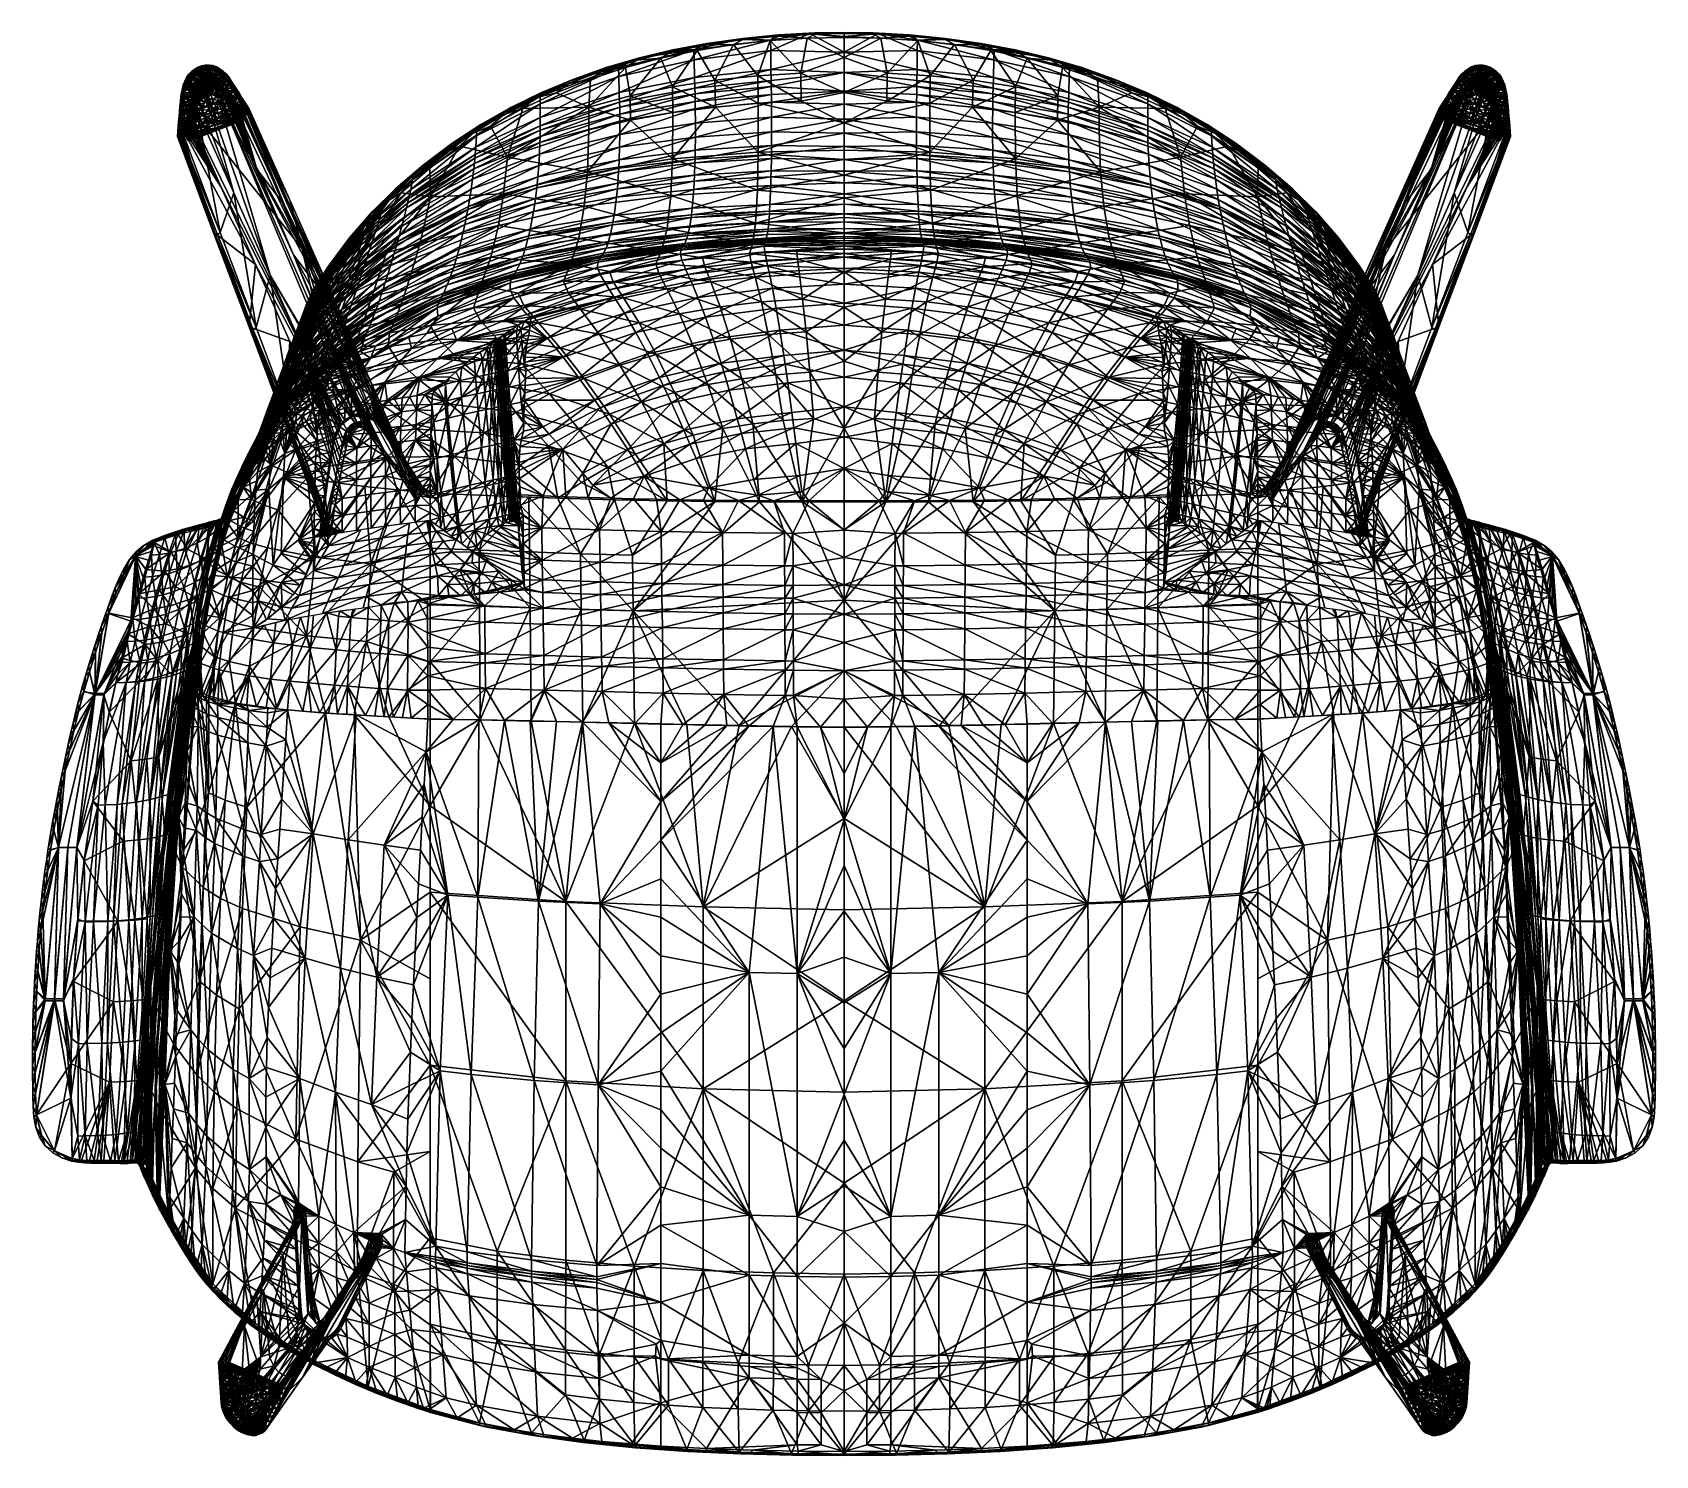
# Model space of a CAD drawing. Header units: millimetres. Extents: x -276 to 343, y -58 to 484.
import ezdxf

# ---------------------------------------------------------------- set-up
doc = ezdxf.new("R2010")
doc.units = ezdxf.units.MM
doc.header["$MEASUREMENT"] = 0
doc.layers.add('Default', color=7, linetype='Continuous', true_color=0x000000)

msp = doc.modelspace()

# ---------------------------------------------------------------- meshes
at = {"layer": 'Default'}
mesh = msp.add_polyface(dxfattribs=at)
corners = [(0.97, 457.5, 740.52), (0.83, 467.99, 760.75), (-15.53, 466.27, 760.64), (17.33, 458.32, 740.63), (17.25, 468.99, 760.82), (33.68, 461.58, 746.62), (33.68, 474.89, 769.82), (33.68, 474.89, 769.82), (33.68, 482.6, 779.38), (19.61, 482.31, 779.39), (5.56, 481.4, 779.4), (-8.45, 479.87, 779.41), (-22.35, 477.66, 779.42), (33.68, 461.58, 746.62), (5.93, 463.91, 746.76), (-23.06, 458.2, 740.37), (-23.13, 461.12, 746.54), (5.9, 466.14, 751.05), (-23.18, 463.23, 750.86), (5.84, 470.39, 758.85), (-23.29, 467.27, 758.71), (5.72, 477.56, 770.42), (-23.5, 474.04, 770.4), (5.65, 481.57, 775.66), (-23.62, 477.83, 775.75), (33.68, 484.38, 777.35), (33.68, 476.97, 768.17), (20.59, 484.14, 777.36), (33.68, 476.97, 768.17), (33.68, 469.17, 755.19), (33.68, 469.17, 755.19), (33.68, 462.17, 741.82), (-5.59, 482.11, 777.44), (7.49, 483.39, 777.39), (6, 457.86, 734.4), (5.97, 460.85, 740.63), (33.68, 462.17, 741.82), (33.68, 484.05, 779.27), (33.68, 484.49, 778.72), (22.55, 483.87, 779.28), (-18.42, 479.83, 779.4), (-4.81, 481.8, 779.34), (-4.87, 482.25, 778.81), (8.85, 483.13, 779.3), (8.82, 483.58, 778.76), (22.54, 484.31, 778.73), (-18.5, 480.3, 778.88), (33.68, 484.49, 778.72), (33.68, 484.38, 777.35), (22.54, 484.31, 778.73), (20.59, 484.14, 777.36), (7.49, 483.39, 777.39), (8.82, 483.58, 778.76), (-5.59, 482.11, 777.44), (-4.87, 482.25, 778.81), (-18.61, 480.26, 777.51), (-18.5, 480.3, 778.88), (33.68, 482.6, 779.38), (33.68, 482.99, 779.6), (22.55, 483.87, 779.28), (33.68, 482.99, 779.6), (33.68, 484.05, 779.27), (22.55, 483.87, 779.28), (-22.35, 477.66, 779.42), (-8.45, 479.87, 779.41), (-18.42, 479.83, 779.4), (5.56, 481.4, 779.4), (-4.81, 481.8, 779.34), (19.61, 482.31, 779.39), (8.85, 483.13, 779.3), (33.68, 482.6, 779.38), (22.55, 483.87, 779.28)]
mesh.append_faces([[corners[k] for k in face] for face in [(0, 1, 2, 2), (3, 4, 1, 1), (5, 6, 4, 4), (7, 8, 9, 9), (9, 10, 4, 4), (10, 11, 1, 1), (11, 12, 2, 2), (2, 1, 11, 11), (4, 3, 13, 13), (1, 4, 10, 10), (4, 6, 9, 9), (14, 15, 16, 16), (17, 14, 16, 16), (17, 16, 18, 18), (19, 17, 18, 18), (19, 18, 20, 20), (21, 19, 20, 20), (21, 20, 22, 22), (23, 21, 22, 22), (23, 22, 24, 24), (25, 26, 27, 27), (28, 29, 19, 19), (30, 31, 14, 14), (32, 33, 23, 23), (33, 27, 23, 23), (34, 35, 36, 36), (35, 14, 31, 31), (14, 17, 30, 30), (17, 19, 29, 29), (19, 21, 28, 28), (21, 23, 27, 27), (23, 24, 32, 32), (27, 26, 21, 21), (37, 38, 39, 39), (40, 41, 42, 42), (41, 43, 44, 44), (43, 39, 45, 45), (38, 45, 39, 39), (45, 44, 43, 43), (44, 42, 41, 41), (42, 46, 40, 40), (47, 48, 49, 49), (48, 50, 49, 49), (50, 51, 52, 52), (51, 53, 54, 54), (53, 55, 56, 56), (56, 54, 53, 53), (54, 52, 51, 51), (52, 49, 50, 50), (57, 58, 59, 59), (60, 61, 62, 62), (63, 64, 65, 65), (64, 66, 67, 67), (66, 68, 69, 69), (68, 70, 71, 71), (71, 69, 68, 68), (69, 67, 66, 66), (67, 65, 64, 64)]])
mesh = msp.add_polyface(dxfattribs=at)
corners = [(66.39, 457.5, 740.52), (82.89, 466.27, 760.64), (66.52, 467.99, 760.75), (50.02, 458.32, 740.63), (50.1, 468.99, 760.82), (33.68, 461.58, 746.62), (33.68, 474.89, 769.82), (47.75, 482.31, 779.39), (33.68, 482.6, 779.38), (61.8, 481.4, 779.4), (75.81, 479.87, 779.41), (61.46, 466.14, 751.05), (90.54, 463.23, 750.86), (90.49, 461.12, 746.54), (61.43, 463.91, 746.76), (61.52, 470.39, 758.85), (90.65, 467.27, 758.71), (61.64, 477.56, 770.42), (90.86, 474.04, 770.4), (61.7, 481.57, 775.66), (90.98, 477.83, 775.75), (33.68, 484.38, 777.35), (46.76, 484.14, 777.36), (33.68, 476.97, 768.17), (33.68, 469.17, 755.19), (33.68, 462.17, 741.82), (85.97, 480.26, 777.51), (72.94, 482.11, 777.44), (59.86, 483.39, 777.39), (61.39, 460.85, 740.63), (33.68, 484.05, 779.27), (44.81, 483.87, 779.28), (33.68, 484.49, 778.72), (85.78, 479.83, 779.4), (72.23, 482.25, 778.81), (72.17, 481.8, 779.34), (58.54, 483.58, 778.76), (58.51, 483.13, 779.3), (44.82, 484.31, 778.73), (85.86, 480.3, 778.88), (33.68, 484.38, 777.35), (44.82, 484.31, 778.73), (46.76, 484.14, 777.36), (58.54, 483.58, 778.76), (59.86, 483.39, 777.39), (72.23, 482.25, 778.81), (72.94, 482.11, 777.44), (85.86, 480.3, 778.88), (85.97, 480.26, 777.51), (33.68, 484.49, 778.72), (89.71, 477.66, 779.42), (85.78, 479.83, 779.4), (75.81, 479.87, 779.41), (72.17, 481.8, 779.34), (61.8, 481.4, 779.4), (58.51, 483.13, 779.3), (47.75, 482.31, 779.39), (47.75, 482.31, 779.39), (33.68, 482.99, 779.6), (33.68, 482.6, 779.38), (33.68, 484.05, 779.27), (33.68, 482.99, 779.6), (44.81, 483.87, 779.28)]
mesh.append_faces([[corners[k] for k in face] for face in [(0, 1, 2, 2), (3, 0, 2, 2), (3, 2, 4, 4), (5, 4, 6, 6), (6, 7, 8, 8), (7, 4, 9, 9), (9, 2, 10, 10), (1, 10, 2, 2), (4, 5, 3, 3), (2, 9, 4, 4), (4, 7, 6, 6), (11, 12, 13, 13), (11, 13, 14, 14), (15, 16, 12, 12), (15, 12, 11, 11), (17, 18, 16, 16), (17, 16, 15, 15), (19, 20, 18, 18), (19, 18, 17, 17), (21, 22, 23, 23), (23, 15, 24, 24), (24, 14, 25, 25), (26, 20, 27, 27), (27, 19, 28, 28), (28, 19, 22, 22), (29, 25, 14, 14), (14, 24, 11, 11), (11, 24, 15, 15), (15, 23, 17, 17), (17, 22, 19, 19), (19, 27, 20, 20), (22, 17, 23, 23), (30, 31, 32, 32), (33, 34, 35, 35), (35, 36, 37, 37), (37, 38, 31, 31), (32, 31, 38, 38), (38, 37, 36, 36), (36, 35, 34, 34), (34, 33, 39, 39), (40, 41, 42, 42), (42, 43, 44, 44), (44, 45, 46, 46), (46, 47, 48, 48), (47, 46, 45, 45), (45, 44, 43, 43), (43, 42, 41, 41), (41, 40, 49, 49), (50, 51, 52, 52), (52, 53, 54, 54), (54, 55, 56, 56), (57, 58, 59, 59), (60, 61, 62, 62), (62, 56, 55, 55), (55, 54, 53, 53), (53, 52, 51, 51), (56, 62, 61, 61)]])
mesh = msp.add_polyface(dxfattribs=at)
corners = [(-31.56, 453.95, 740.13), (-31.76, 463.76, 760.49), (-47.82, 460.38, 760.31), (-15.35, 456.06, 740.35), (-15.53, 466.27, 760.64), (-22.35, 477.66, 779.42), (-36.12, 474.75, 779.44), (-49.69, 471.11, 779.46), (-63.03, 466.72, 779.48), (-63.64, 456.07, 760.1), (-76.1, 461.53, 779.5), (-88.82, 455.53, 779.52), (-23.18, 463.23, 750.86), (-23.13, 461.12, 746.54), (-51.86, 455.97, 746.23), (-51.91, 457.9, 750.58), (-23.29, 467.27, 758.71), (-52.01, 461.58, 758.52), (-52.21, 467.7, 770.4), (-82.12, 452.06, 758.28), (-82.17, 457.28, 770.42), (-23.5, 474.04, 770.4), (-52.33, 471.11, 775.91), (-82.22, 460.16, 776.15), (-23.62, 477.83, 775.75), (-69.38, 466.71, 777.96), (-56.96, 471.08, 777.82), (-44.33, 474.78, 777.7), (-31.53, 477.83, 777.59), (-18.61, 480.26, 777.51), (-5.59, 482.11, 777.44), (-83.86, 459.53, 779.86), (-71.28, 465.07, 779.75), (-71.51, 465.61, 779.35), (-58.4, 469.85, 779.65), (-58.58, 470.37, 779.21), (-45.27, 473.89, 779.55), (-45.41, 474.39, 779.08), (-31.92, 477.2, 779.47), (-32.04, 477.69, 778.98), (-18.42, 479.83, 779.4), (-18.5, 480.3, 778.88), (-18.61, 480.26, 777.51), (-31.53, 477.83, 777.59), (-18.5, 480.3, 778.88), (-44.33, 474.78, 777.7), (-32.04, 477.69, 778.98), (-56.96, 471.08, 777.82), (-45.41, 474.39, 779.08), (-69.38, 466.71, 777.96), (-58.58, 470.37, 779.21), (-81.61, 461.62, 778.13), (-71.51, 465.61, 779.35), (-76.1, 461.53, 779.5), (-63.03, 466.72, 779.48), (-71.28, 465.07, 779.75), (-49.69, 471.11, 779.46), (-58.4, 469.85, 779.65), (-36.12, 474.75, 779.44), (-45.27, 473.89, 779.55), (-22.35, 477.66, 779.42), (-31.92, 477.2, 779.47), (-18.42, 479.83, 779.4), (-83.86, 459.53, 779.86)]
mesh.append_faces([[corners[k] for k in face] for face in [(0, 1, 2, 2), (3, 4, 1, 1), (3, 1, 0, 0), (5, 6, 1, 1), (6, 7, 2, 2), (7, 8, 9, 9), (8, 10, 9, 9), (10, 11, 9, 9), (2, 1, 6, 6), (9, 2, 7, 7), (1, 4, 5, 5), (12, 13, 14, 14), (12, 14, 15, 15), (16, 12, 15, 15), (16, 15, 17, 17), (18, 17, 19, 19), (18, 19, 20, 20), (21, 16, 17, 17), (21, 17, 18, 18), (22, 18, 20, 20), (22, 20, 23, 23), (24, 21, 18, 18), (24, 18, 22, 22), (25, 26, 22, 22), (26, 27, 22, 22), (27, 28, 24, 24), (28, 29, 24, 24), (29, 30, 24, 24), (22, 23, 25, 25), (24, 22, 27, 27), (31, 32, 33, 33), (32, 34, 35, 35), (34, 36, 37, 37), (36, 38, 39, 39), (38, 40, 41, 41), (41, 39, 38, 38), (39, 37, 36, 36), (37, 35, 34, 34), (35, 33, 32, 32), (42, 43, 44, 44), (43, 45, 46, 46), (45, 47, 48, 48), (47, 49, 50, 50), (49, 51, 52, 52), (52, 50, 49, 49), (50, 48, 47, 47), (48, 46, 45, 45), (46, 44, 43, 43), (53, 54, 55, 55), (54, 56, 57, 57), (56, 58, 59, 59), (58, 60, 61, 61), (62, 61, 60, 60), (61, 59, 58, 58), (59, 57, 56, 56), (57, 55, 54, 54), (55, 63, 53, 53)]])
mesh = msp.add_polyface(dxfattribs=at)
corners = [(98.92, 453.95, 740.13), (115.18, 460.38, 760.31), (99.12, 463.76, 760.49), (115.03, 451.08, 739.86), (131, 456.07, 760.1), (82.71, 456.06, 740.35), (82.89, 466.27, 760.64), (75.81, 479.87, 779.41), (89.71, 477.66, 779.42), (103.48, 474.75, 779.44), (117.05, 471.11, 779.46), (130.39, 466.72, 779.48), (143.45, 461.53, 779.5), (90.49, 461.12, 746.54), (119.18, 453.29, 740.01), (90.42, 458.2, 740.37), (90.54, 463.23, 750.86), (119.26, 457.9, 750.58), (119.22, 455.97, 746.23), (90.65, 467.27, 758.71), (119.36, 461.58, 758.52), (119.57, 467.7, 770.4), (149.53, 457.28, 770.42), (149.48, 452.06, 758.28), (90.86, 474.04, 770.4), (119.69, 471.11, 775.91), (149.57, 460.16, 776.15), (90.98, 477.83, 775.75), (148.97, 461.62, 778.13), (136.74, 466.71, 777.96), (124.32, 471.08, 777.82), (111.69, 474.78, 777.7), (98.89, 477.83, 777.59), (85.97, 480.26, 777.51), (151.21, 459.53, 779.86), (138.86, 465.61, 779.35), (138.64, 465.07, 779.75), (125.94, 470.37, 779.21), (125.76, 469.85, 779.65), (112.77, 474.39, 779.08), (112.62, 473.89, 779.55), (99.39, 477.69, 778.98), (99.28, 477.2, 779.47), (85.86, 480.3, 778.88), (85.78, 479.83, 779.4), (85.97, 480.26, 777.51), (85.86, 480.3, 778.88), (98.89, 477.83, 777.59), (99.39, 477.69, 778.98), (111.69, 474.78, 777.7), (112.77, 474.39, 779.08), (124.32, 471.08, 777.82), (125.94, 470.37, 779.21), (136.74, 466.71, 777.96), (138.86, 465.61, 779.35), (148.97, 461.62, 778.13), (143.45, 461.53, 779.5), (138.64, 465.07, 779.75), (130.39, 466.72, 779.48), (125.76, 469.85, 779.65), (117.05, 471.11, 779.46), (112.62, 473.89, 779.55), (103.48, 474.75, 779.44), (99.28, 477.2, 779.47), (89.71, 477.66, 779.42), (85.78, 479.83, 779.4)]
mesh.append_faces([[corners[k] for k in face] for face in [(0, 1, 2, 2), (3, 4, 1, 1), (5, 0, 2, 2), (5, 2, 6, 6), (7, 6, 8, 8), (8, 2, 9, 9), (9, 1, 10, 10), (10, 4, 11, 11), (11, 4, 12, 12), (1, 9, 2, 2), (4, 10, 1, 1), (2, 8, 6, 6), (13, 14, 15, 15), (16, 17, 18, 18), (16, 18, 13, 13), (19, 20, 17, 17), (19, 17, 16, 16), (21, 22, 23, 23), (21, 23, 20, 20), (24, 21, 20, 20), (24, 20, 19, 19), (25, 26, 22, 22), (25, 22, 21, 21), (27, 25, 21, 21), (27, 21, 24, 24), (28, 26, 29, 29), (29, 25, 30, 30), (30, 25, 31, 31), (31, 27, 32, 32), (32, 27, 33, 33), (25, 29, 26, 26), (27, 31, 25, 25), (34, 35, 36, 36), (36, 37, 38, 38), (38, 39, 40, 40), (40, 41, 42, 42), (42, 43, 44, 44), (43, 42, 41, 41), (41, 40, 39, 39), (39, 38, 37, 37), (37, 36, 35, 35), (45, 46, 47, 47), (47, 48, 49, 49), (49, 50, 51, 51), (51, 52, 53, 53), (53, 54, 55, 55), (54, 53, 52, 52), (52, 51, 50, 50), (50, 49, 48, 48), (48, 47, 46, 46), (56, 57, 58, 58), (58, 59, 60, 60), (60, 61, 62, 62), (62, 63, 64, 64), (65, 64, 63, 63), (63, 62, 61, 61), (61, 60, 59, 59), (59, 58, 57, 57)]])
mesh = msp.add_polyface(dxfattribs=at)
corners = [(-219.2, 460.14, 5), (-214.27, 469.46, 5), (-218.88, 462.17, 5), (-215.51, 468.4, 5), (-218.33, 464.02, 5), (-216.61, 467.14, 5), (-217.56, 465.68, 5), (-212.93, 470.3, 5), (-211.52, 470.92, 5), (-211.52, 470.92, 5), (-208.57, 471.48, 5), (-210.06, 471.32, 5), (-219.2, 460.14, 5), (-219.37, 458.23, 5), (-203.8, 425.54, 131.48), (-220.2, 448.65, 5), (-206.86, 408.52, 120.59), (-220.03, 450.57, 5), (-203.8, 425.54, 131.48), (-219.87, 452.48, 5), (-219.7, 454.4, 5), (-219.53, 456.31, 5), (-215.18, 459.64, 5), (-212.97, 454.65, 23.23), (-215.37, 458.11, 5), (-215.69, 456.21, 5), (-216.09, 454.06, 5), (-216.53, 451.81, 5), (-216.96, 449.59, 5), (-217.35, 447.54, 5), (-217.65, 445.78, 5), (-217.83, 444.47, 5), (-212.97, 454.65, 23.23), (-215.18, 459.64, 5), (-214.82, 461.63, 5), (-214.06, 463.49, 5), (-214.06, 463.49, 5), (-212.88, 465.13, 5), (-211.32, 466.39, 5), (-219.2, 460.14, 5), (-218.88, 462.17, 5), (-218.33, 464.02, 5), (-217.56, 465.68, 5), (-214.06, 463.49, 5), (-216.61, 467.14, 5), (-215.51, 468.4, 5), (-214.27, 469.46, 5), (-212.93, 470.3, 5), (-211.52, 470.92, 5), (-220.53, 444.82, 5), (-220.37, 446.74, 5), (-217.65, 445.78, 5), (-220.2, 448.65, 5), (-217.35, 447.54, 5), (-220.03, 450.57, 5), (-219.87, 452.48, 5), (-219.7, 454.4, 5), (-216.09, 454.06, 5), (-219.53, 456.31, 5), (-219.37, 458.23, 5), (-215.69, 456.21, 5), (-215.37, 458.11, 5), (-215.18, 459.64, 5), (-216.53, 451.81, 5), (-216.96, 449.59, 5), (-217.83, 444.47, 5), (-218.92, 443.56, 5), (-219.62, 443.65, 5), (-218.69, 443.56, 5), (-209.45, 467.16, 5), (-211.32, 466.39, 5), (-212.88, 465.13, 5), (-212.88, 465.13, 5), (-214.82, 461.63, 5)]
mesh.append_faces([[corners[k] for k in face] for face in [(0, 1, 2, 2), (2, 3, 4, 4), (4, 5, 6, 6), (5, 4, 3, 3), (3, 2, 1, 1), (1, 0, 7, 7), (7, 0, 8, 8), (9, 10, 11, 11), (12, 13, 14, 14), (15, 16, 17, 17), (17, 18, 19, 19), (19, 14, 20, 20), (20, 14, 21, 21), (21, 14, 13, 13), (22, 23, 24, 24), (24, 23, 25, 25), (25, 23, 26, 26), (26, 23, 27, 27), (27, 23, 28, 28), (28, 23, 29, 29), (29, 23, 30, 30), (30, 23, 31, 31), (32, 33, 34, 34), (34, 35, 32, 32), (36, 37, 38, 38), (39, 40, 41, 41), (41, 42, 43, 43), (42, 44, 43, 43), (44, 45, 46, 46), (46, 47, 48, 48), (49, 50, 51, 51), (50, 52, 53, 53), (52, 54, 53, 53), (54, 55, 53, 53), (55, 56, 57, 57), (56, 58, 57, 57), (58, 59, 60, 60), (59, 39, 61, 61), (62, 61, 39, 39), (61, 60, 59, 59), (60, 57, 58, 58), (57, 63, 55, 55), (63, 64, 55, 55), (64, 53, 55, 55), (53, 51, 50, 50), (51, 65, 49, 49), (66, 67, 65, 65), (65, 68, 66, 66), (67, 49, 65, 65), (69, 70, 48, 48), (70, 71, 46, 46), (72, 43, 44, 44), (43, 73, 41, 41), (73, 62, 39, 39), (39, 41, 73, 73), (44, 46, 71, 71), (46, 48, 70, 70)]])
mesh = msp.add_polyface(dxfattribs=at)
corners = [(-161.17, 388.48, 737.08), (-149.97, 401.03, 737.4), (-162.22, 391.68, 770.81), (-156, 397.82, 731.84), (-162.36, 388.7, 718.8), (-161.08, 392.12, 731.73), (-155.39, 399.5, 738.3), (-160.44, 393.81, 738.2), (-159.35, 396.7, 749.19), (-159.8, 395.51, 744.64), (-164.58, 389.53, 744.54), (-158.52, 398.9, 757.55), (-164.1, 390.76, 749.1), (-163.24, 393.03, 757.48), (-157.26, 402.32, 770.41), (-161.9, 396.53, 770.38), (-168.84, 386, 762.79), (-162.93, 395.39, 772.17), (-154.92, 406.19, 777.39), (-164.35, 390.4, 770.3), (-157.44, 400.36, 776.73), (-164.93, 390.81, 770.26), (-158, 400.8, 776.68), (-164.93, 390.81, 770.26), (-158, 400.8, 776.68), (-162.93, 395.39, 772.17), (-157.44, 400.36, 776.73), (-164.35, 390.4, 770.3), (-162.22, 391.68, 770.81), (-193.81, 453.16, 5), (-193.23, 453.55, 5), (-177.72, 418.74, 117.21), (-162.81, 383.52, 229.46), (-161.91, 385.25, 229.72), (-177.42, 420.11, 117.4), (-172.96, 402.03, 241.81), (-193.94, 456.54, 5), (-194.93, 458.08, 5), (-195.91, 459.62, 5), (-200.81, 467.31, 5), (-200.81, 467.31, 5), (-205.66, 471.1, 5), (-172.96, 402.03, 241.81), (-190.69, 396.08, 239.16), (-158.1, 334.82, 487.9), (-203.8, 425.54, 131.48), (-219.2, 460.14, 5), (-205.66, 471.1, 5), (-211.52, 470.92, 5), (-172.96, 402.03, 241.81), (-158.1, 334.82, 487.9), (-172.96, 402.03, 241.81), (-219.2, 460.14, 5), (-203.8, 425.54, 131.48), (-220.03, 450.57, 5), (-190.69, 396.08, 239.16), (-193.17, 372.21, 236.19), (-190.69, 396.08, 239.16), (-206.86, 408.52, 120.59), (-220.37, 446.74, 5), (-220.53, 444.82, 5), (-220.2, 448.65, 5), (-217.83, 444.47, 5), (-212.97, 454.65, 23.23), (-204.17, 408.22, 120.43), (-199.03, 423.33, 137.74), (-190.51, 371.96, 235.86), (-185.09, 392.01, 252.25), (-179.69, 418.66, 117.3), (-164.2, 383.82, 229.6), (-190.22, 432.43, 123.63), (-176.28, 399.75, 242.27), (-196.98, 455.9, 5), (-195.95, 454.54, 5), (-185.09, 392.01, 252.25), (-199.03, 423.33, 137.74), (-211.32, 466.39, 5), (-207.43, 467.28, 5), (-205.57, 466.56, 5), (-176.28, 399.75, 242.27), (-150.2, 335.88, 481.5), (-150.2, 335.88, 481.5), (-152.15, 335.94, 482.6), (-207.43, 467.28, 5), (-152.15, 335.94, 482.6), (-185.09, 392.01, 252.25), (-207.43, 467.28, 5), (-219.62, 443.65, 5), (-218.92, 443.56, 5), (-205.96, 407.38, 120.49), (-205.27, 407.32, 120.39), (-191.61, 371.08, 235.79), (-217.83, 444.47, 5), (-204.17, 408.22, 120.43), (-218.69, 443.56, 5), (-190.51, 371.96, 235.86), (-205.27, 407.32, 120.39), (-205.27, 407.32, 120.39), (-218.92, 443.56, 5), (-218.69, 443.56, 5), (-193.17, 372.21, 236.19), (-206.86, 408.52, 120.59), (-205.96, 407.38, 120.49), (-220.53, 444.82, 5), (-219.62, 443.65, 5), (-162.23, 383.92, 229.41), (-177.72, 418.74, 117.21), (-161.91, 385.25, 229.72), (-193.23, 453.55, 5), (-177.42, 420.11, 117.4), (-193.81, 453.16, 5), (-162.81, 383.52, 229.46), (-179.69, 418.66, 117.3), (-195.02, 453.27, 5)]
mesh.append_faces([[corners[k] for k in face] for face in [(0, 1, 2, 2), (3, 4, 5, 5), (6, 5, 7, 7), (8, 9, 10, 10), (11, 8, 12, 12), (11, 12, 13, 13), (14, 11, 13, 13), (14, 13, 15, 15), (16, 17, 15, 15), (17, 18, 15, 15), (19, 20, 21, 21), (22, 21, 20, 20), (23, 24, 25, 25), (26, 27, 28, 28), (29, 30, 31, 31), (32, 29, 31, 31), (33, 34, 35, 35), (36, 37, 34, 34), (37, 38, 34, 34), (39, 35, 34, 34), (40, 41, 42, 42), (43, 44, 45, 45), (45, 44, 46, 46), (47, 48, 49, 49), (50, 51, 52, 52), (53, 54, 55, 55), (56, 57, 58, 58), (58, 59, 60, 60), (59, 58, 61, 61), (54, 58, 57, 57), (62, 63, 64, 64), (64, 65, 66, 66), (67, 66, 65, 65), (65, 64, 63, 63), (68, 69, 70, 70), (71, 70, 69, 69), (72, 73, 68, 68), (74, 75, 76, 76), (77, 78, 79, 79), (79, 80, 77, 77), (81, 82, 83, 83), (84, 85, 86, 86), (87, 88, 89, 89), (88, 90, 89, 89), (90, 91, 89, 89), (92, 93, 94, 94), (93, 95, 96, 96), (97, 98, 99, 99), (94, 93, 96, 96), (100, 101, 102, 102), (101, 103, 104, 104), (104, 102, 101, 101), (105, 106, 107, 107), (106, 108, 109, 109), (109, 107, 106, 106), (110, 111, 112, 112), (113, 110, 112, 112)]])
mesh = msp.add_polyface(dxfattribs=at)
corners = [(-177.42, 420.11, 117.4), (-192.96, 454.99, 5), (-193.94, 456.54, 5), (-195.91, 459.62, 5), (-196.89, 461.16, 5), (-197.87, 462.7, 5), (-198.85, 464.24, 5), (-199.83, 465.77, 5), (-200.81, 467.31, 5), (-208.57, 471.48, 5), (-211.52, 470.92, 5), (-207.1, 471.41, 5), (-207.1, 471.41, 5), (-211.52, 470.92, 5), (-205.66, 471.1, 5), (-205.66, 471.1, 5), (-203, 469.72, 5), (-204.29, 470.54, 5), (-201.83, 468.65, 5), (-200.81, 467.31, 5), (-219.2, 460.14, 5), (-172.96, 402.03, 241.81), (-211.52, 470.92, 5), (-195.21, 453.5, 5), (-179.69, 418.66, 117.3), (-195.95, 454.54, 5), (-190.22, 432.43, 123.63), (-204.15, 465.1, 5), (-203.34, 463.93, 5), (-202.24, 462.48, 5), (-200.96, 460.86, 5), (-199.59, 459.15, 5), (-198.23, 457.47, 5), (-196.98, 455.9, 5), (-199.03, 423.33, 137.74), (-212.97, 454.65, 23.23), (-214.06, 463.49, 5), (-204.15, 465.1, 5), (-190.22, 432.43, 123.63), (-205.57, 466.56, 5), (-176.28, 399.75, 242.27), (-211.32, 466.39, 5), (-209.45, 467.16, 5), (-207.43, 467.28, 5), (-185.09, 392.01, 252.25), (-211.32, 466.39, 5), (-207.43, 467.28, 5), (-211.32, 466.39, 5), (-199.03, 423.33, 137.74), (-214.06, 463.49, 5), (-193.23, 453.55, 5), (-193.81, 453.16, 5), (-195.21, 453.5, 5), (-200.81, 467.31, 5), (-199.83, 465.77, 5), (-203.34, 463.93, 5), (-198.85, 464.24, 5), (-202.24, 462.48, 5), (-197.87, 462.7, 5), (-200.96, 460.86, 5), (-196.89, 461.16, 5), (-199.59, 459.15, 5), (-195.91, 459.62, 5), (-194.93, 458.08, 5), (-198.23, 457.47, 5), (-193.94, 456.54, 5), (-195.95, 454.54, 5), (-192.96, 454.99, 5), (-211.52, 470.92, 5), (-210.06, 471.32, 5), (-207.1, 471.41, 5), (-208.57, 471.48, 5), (-205.66, 471.1, 5), (-204.29, 470.54, 5), (-203, 469.72, 5), (-201.83, 468.65, 5), (-204.15, 465.1, 5), (-196.98, 455.9, 5), (-195.02, 453.27, 5), (-205.57, 466.56, 5), (-207.43, 467.28, 5), (-209.45, 467.16, 5), (-211.52, 470.92, 5), (-192.96, 454.99, 5), (-177.42, 420.11, 117.4), (-193.23, 453.55, 5), (-179.69, 418.66, 117.3), (-195.21, 453.5, 5), (-195.02, 453.27, 5)]
mesh.append_faces([[corners[k] for k in face] for face in [(0, 1, 2, 2), (3, 4, 0, 0), (4, 5, 0, 0), (5, 6, 0, 0), (6, 7, 0, 0), (7, 8, 0, 0), (9, 10, 11, 11), (12, 13, 14, 14), (15, 16, 17, 17), (16, 15, 18, 18), (18, 15, 19, 19), (20, 21, 22, 22), (23, 24, 25, 25), (26, 27, 28, 28), (28, 29, 26, 26), (29, 30, 26, 26), (30, 31, 26, 26), (31, 32, 26, 26), (32, 33, 26, 26), (24, 26, 33, 33), (34, 35, 36, 36), (37, 38, 39, 39), (38, 40, 39, 39), (41, 42, 43, 43), (44, 45, 46, 46), (47, 48, 49, 49), (50, 51, 52, 52), (53, 54, 55, 55), (54, 56, 57, 57), (56, 58, 59, 59), (58, 60, 61, 61), (60, 62, 61, 61), (62, 63, 64, 64), (63, 65, 66, 66), (65, 67, 66, 66), (68, 69, 70, 70), (69, 71, 70, 70), (70, 72, 73, 73), (73, 74, 75, 75), (75, 53, 76, 76), (52, 66, 67, 67), (66, 77, 63, 63), (77, 64, 63, 63), (64, 61, 62, 62), (61, 59, 58, 58), (59, 57, 56, 56), (57, 55, 54, 54), (55, 76, 53, 53), (67, 50, 52, 52), (51, 78, 52, 52), (76, 79, 75, 75), (79, 80, 73, 73), (80, 81, 70, 70), (82, 70, 81, 81), (70, 73, 80, 80), (73, 75, 79, 79), (83, 84, 85, 85), (86, 87, 88, 88)]])
mesh = msp.add_polyface(dxfattribs=at)
corners = [(-214.54, 467.85, 4.9), (-214.44, 467.75, 4.98), (-213.35, 468.63, 4.98), (-213.43, 468.75, 4.91), (-214.62, 467.93, 4.79), (-213.49, 468.84, 4.79), (-215.5, 466.82, 4.9), (-215.39, 466.73, 4.98), (-215.59, 466.89, 4.78), (-214.87, 467.79, 4.65), (-213.75, 468.74, 4.65), (-212.61, 469.46, 4.66), (-213.26, 468.5, 5), (-214.34, 467.63, 5), (-212.25, 469.57, 4.79), (-214.34, 467.63, 5), (-212.07, 469.21, 5), (-213.26, 468.5, 5), (-216.07, 465.5, 5), (-213.24, 464.72, 5), (-212.15, 470.85, 1.55), (-213.64, 470.37, 0.77), (-213.41, 470.2, 1.55), (-214.78, 469.54, 0.77), (-214.55, 469.39, 1.55), (-214.09, 469.1, 3.13), (-214.32, 469.25, 2.34), (-215.47, 468.18, 2.34), (-215.25, 468.06, 3.13), (-213.18, 470.03, 2.34), (-212.94, 469.86, 3.13), (-213.86, 468.96, 3.89), (-215.04, 467.94, 3.89), (-212.71, 469.7, 3.89), (-214.87, 467.79, 4.65), (-213.75, 468.74, 4.65), (-213.75, 468.74, 4.65), (-212.61, 469.46, 4.66), (-213.87, 470.54), (-215.01, 469.68), (-212.36, 471.05, 0.77), (-212.08, 468.47), (-214.62, 464.21), (-215.73, 467.01), (-215.01, 469.68), (-213.87, 470.54)]
mesh.append_faces([[corners[k] for k in face] for face in [(0, 1, 2, 2), (0, 2, 3, 3), (4, 0, 3, 3), (4, 3, 5, 5), (6, 7, 1, 1), (6, 1, 0, 0), (8, 0, 4, 4), (9, 4, 10, 10), (10, 5, 11, 11), (12, 2, 13, 13), (1, 13, 2, 2), (14, 11, 5, 5), (5, 10, 4, 4), (7, 13, 1, 1), (15, 16, 17, 17), (18, 19, 15, 15), (20, 21, 22, 22), (22, 21, 23, 23), (22, 23, 24, 24), (25, 26, 27, 27), (25, 27, 28, 28), (29, 22, 24, 24), (29, 24, 26, 26), (30, 29, 26, 26), (30, 26, 25, 25), (31, 25, 28, 28), (31, 28, 32, 32), (33, 30, 25, 25), (33, 25, 31, 31), (34, 35, 32, 32), (36, 37, 31, 31), (38, 39, 21, 21), (21, 40, 38, 38), (23, 21, 39, 39), (31, 32, 35, 35), (41, 42, 43, 43), (44, 45, 41, 41), (41, 43, 44, 44)]])
mesh = msp.add_polyface(dxfattribs=at)
corners = [(-213.43, 468.75, 4.91), (-213.35, 468.63, 4.98), (-212.14, 469.34, 4.98), (-212.2, 469.47, 4.91), (-213.49, 468.84, 4.79), (-212.25, 469.57, 4.79), (-212.61, 469.46, 4.66), (-211.39, 470.02, 4.66), (-209.55, 470.03, 5), (-209.58, 470.18, 4.98), (-211.12, 469.62, 5), (-211.39, 470.02, 4.66), (-211.22, 469.58, 5), (-212.07, 469.21, 5), (-213.26, 468.5, 5), (-212.07, 469.21, 5), (-210.66, 466.74, 5), (-211.22, 469.58, 5), (-210.05, 466.99, 5), (-211.12, 469.62, 5), (-209.55, 470.03, 5), (-209.41, 467.17, 5), (-209.74, 467.09, 5), (-210.36, 466.87, 5), (-210.96, 466.59, 5), (-211.25, 466.43, 5), (-211.53, 466.26, 5), (-214.34, 467.63, 5), (-211.8, 466.07, 5), (-212.06, 465.87, 5), (-212.61, 469.46, 4.66), (-211.39, 470.02, 4.66), (-212.71, 469.7, 3.89), (-213.86, 468.96, 3.89), (-212.61, 469.46, 4.66), (-211.25, 466.43, 5), (-210.66, 465.85, 7.6), (-210.96, 466.59, 5), (-210.66, 466.74, 5), (-210.36, 466, 7.6), (-210.36, 466.87, 5), (-210.05, 466.13, 7.6), (-210.05, 466.99, 5), (-209.74, 466.25, 7.6), (-209.74, 467.09, 5), (-209.43, 466.35, 7.6), (-208.44, 469.92), (-210.97, 465.67), (-212.08, 468.47), (-213.87, 470.54), (-212.58, 471.24)]
mesh.append_faces([[corners[k] for k in face] for face in [(0, 1, 2, 2), (0, 2, 3, 3), (4, 0, 3, 3), (4, 3, 5, 5), (6, 5, 7, 7), (8, 9, 10, 10), (10, 11, 12, 12), (12, 2, 13, 13), (13, 2, 14, 14), (2, 12, 3, 3), (1, 14, 2, 2), (3, 11, 5, 5), (11, 3, 12, 12), (15, 16, 17, 17), (17, 18, 19, 19), (19, 18, 20, 20), (21, 20, 22, 22), (22, 20, 18, 18), (18, 17, 23, 23), (23, 17, 16, 16), (16, 15, 24, 24), (24, 15, 25, 25), (25, 15, 26, 26), (26, 27, 28, 28), (28, 27, 29, 29), (27, 26, 15, 15), (30, 31, 32, 32), (32, 33, 34, 34), (35, 36, 37, 37), (37, 36, 38, 38), (38, 39, 40, 40), (40, 41, 42, 42), (42, 43, 44, 44), (43, 42, 41, 41), (45, 44, 43, 43), (46, 47, 48, 48), (49, 50, 48, 48)]])
mesh = msp.add_polyface(dxfattribs=at)
corners = [(-211.39, 470.02, 4.66), (-209.6, 470.32, 4.91), (-209.9, 470.45, 4.66), (-211.12, 469.62, 5), (-209.58, 470.18, 4.98), (-209.62, 470.43, 4.79), (-212.15, 470.85, 1.55), (-212.36, 471.05, 0.77), (-213.64, 470.37, 0.77), (-209.58, 471.54, 1.55), (-209.75, 471.78, 0.77), (-211.06, 471.52, 0.77), (-210.86, 471.3, 1.55), (-211.71, 470.45, 3.13), (-211.93, 470.65, 2.34), (-213.18, 470.03, 2.34), (-212.94, 469.86, 3.13), (-213.41, 470.2, 1.55), (-209.21, 471.06, 3.13), (-209.39, 471.3, 2.34), (-210.66, 471.07, 2.34), (-210.46, 470.85, 3.13), (-211.49, 470.26, 3.89), (-212.71, 469.7, 3.89), (-209.04, 470.82, 3.89), (-210.27, 470.63, 3.89), (-211.39, 470.02, 4.66), (-209.9, 470.45, 4.66), (-209.93, 472.01), (-211.26, 471.73), (-212.58, 471.24), (-213.87, 470.54), (-212.58, 471.24), (-211.26, 471.73), (-212.08, 468.47), (-208.44, 469.92)]
mesh.append_faces([[corners[k] for k in face] for face in [(0, 1, 2, 2), (1, 3, 4, 4), (5, 2, 1, 1), (0, 3, 1, 1), (6, 7, 8, 8), (9, 10, 11, 11), (9, 11, 12, 12), (12, 11, 7, 7), (12, 7, 6, 6), (13, 14, 15, 15), (13, 15, 16, 16), (14, 6, 17, 17), (14, 17, 15, 15), (18, 19, 20, 20), (18, 20, 21, 21), (19, 9, 12, 12), (19, 12, 20, 20), (20, 12, 6, 6), (20, 6, 14, 14), (21, 20, 14, 14), (21, 14, 13, 13), (22, 13, 16, 16), (22, 16, 23, 23), (24, 18, 21, 21), (24, 21, 25, 25), (25, 21, 13, 13), (25, 13, 22, 22), (26, 27, 25, 25), (28, 29, 10, 10), (29, 30, 11, 11), (30, 31, 7, 7), (11, 10, 29, 29), (7, 11, 30, 30), (22, 23, 26, 26), (24, 25, 27, 27), (25, 22, 26, 26), (32, 33, 34, 34), (35, 34, 33, 33)]])
mesh = msp.add_polyface(dxfattribs=at)
corners = [(-209.62, 470.43, 4.79), (-208.18, 470.43, 4.9), (-208.18, 470.54, 4.79), (-209.9, 470.45, 4.66), (-208.47, 470.61, 4.65), (-207.14, 470.54, 4.64), (-206.73, 470.4, 4.78), (-206.74, 471.35, 1.55), (-206.88, 471.61, 0.77), (-208.3, 471.82, 0.77), (-208.14, 471.58, 1.55), (-209.75, 471.78, 0.77), (-209.58, 471.54, 1.55), (-205.39, 470.86, 1.55), (-205.52, 471.12, 0.77), (-206.46, 470.83, 3.13), (-206.6, 471.09, 2.34), (-207.98, 471.32, 2.34), (-207.82, 471.07, 3.13), (-209.39, 471.3, 2.34), (-209.21, 471.06, 3.13), (-205.27, 470.6, 2.34), (-205.14, 470.34, 3.13), (-206.32, 470.58, 3.89), (-207.66, 470.82, 3.89), (-209.04, 470.82, 3.89), (-209.9, 470.45, 4.66), (-208.47, 470.61, 4.65), (-208.47, 470.61, 4.65), (-207.14, 470.54, 4.64), (-207.02, 471.86), (-208.45, 472.07), (-209.93, 472.01), (-207.14, 470.54, 4.64), (-211.26, 471.73), (-209.93, 472.01), (-208.44, 469.92), (-208.45, 472.07), (-207.02, 471.86), (-205.64, 471.38)]
mesh.append_faces([[corners[k] for k in face] for face in [(0, 1, 2, 2), (3, 0, 4, 4), (4, 2, 5, 5), (6, 5, 2, 2), (2, 4, 0, 0), (7, 8, 9, 9), (7, 9, 10, 10), (10, 9, 11, 11), (10, 11, 12, 12), (13, 14, 8, 8), (13, 8, 7, 7), (15, 16, 17, 17), (15, 17, 18, 18), (16, 7, 10, 10), (16, 10, 17, 17), (17, 10, 12, 12), (17, 12, 19, 19), (18, 17, 19, 19), (18, 19, 20, 20), (21, 7, 16, 16), (22, 16, 15, 15), (23, 15, 18, 18), (23, 18, 24, 24), (24, 18, 20, 20), (24, 20, 25, 25), (26, 27, 25, 25), (28, 29, 24, 24), (30, 31, 8, 8), (31, 32, 9, 9), (9, 8, 31, 31), (11, 9, 32, 32), (8, 14, 30, 30), (23, 24, 33, 33), (24, 25, 28, 28), (34, 35, 36, 36), (35, 37, 36, 36), (37, 38, 36, 36), (38, 39, 36, 36)]])
mesh = msp.add_polyface(dxfattribs=at)
corners = [(-206.75, 470.29, 4.9), (-206.78, 470.14, 4.98), (-205.47, 469.74, 4.97), (-206.73, 470.4, 4.78), (-205.41, 469.88, 4.89), (-209.6, 470.32, 4.91), (-209.58, 470.18, 4.98), (-208.18, 470.29, 4.98), (-208.18, 470.43, 4.9), (-208.18, 470.54, 4.79), (-209.62, 470.43, 4.79), (-207.14, 470.54, 4.64), (-205.85, 470.24, 4.63), (-205.53, 469.6, 5), (-206.81, 469.99, 5), (-208.18, 470.14, 5), (-208.18, 470.14, 5), (-209.55, 470.03, 5), (-205.37, 469.99, 4.77), (-209.55, 470.03, 5), (-208.76, 467.29, 5), (-208.18, 470.14, 5), (-205.53, 469.6, 5), (-206.81, 469.99, 5), (-206.17, 466.92, 5), (-205.53, 469.6, 5), (-206.48, 467.05, 5), (-206.79, 467.15, 5), (-207.11, 467.23, 5), (-207.44, 467.28, 5), (-207.67, 467.31, 5), (-207.77, 467.31, 5), (-208.1, 467.32, 5), (-208.43, 467.32, 5), (-209.09, 467.24, 5), (-209.41, 467.17, 5), (-207.14, 470.54, 4.64), (-205.85, 470.24, 4.63), (-206.32, 470.58, 3.89), (-208.43, 467.32, 5), (-208.13, 466.58, 7.59), (-208.1, 467.32, 5), (-207.8, 466.59, 7.58), (-207.77, 467.31, 5), (-207.47, 466.58, 7.58), (-207.67, 467.31, 5), (-205.64, 471.38), (-204.36, 470.61), (-207.32, 467.12), (-208.44, 469.92)]
mesh.append_faces([[corners[k] for k in face] for face in [(0, 1, 2, 2), (3, 0, 4, 4), (5, 6, 7, 7), (5, 7, 8, 8), (8, 7, 1, 1), (8, 1, 0, 0), (9, 8, 0, 0), (9, 0, 3, 3), (10, 5, 8, 8), (11, 3, 12, 12), (13, 2, 14, 14), (14, 7, 15, 15), (16, 6, 17, 17), (1, 14, 2, 2), (18, 12, 3, 3), (6, 16, 7, 7), (7, 14, 1, 1), (19, 20, 21, 21), (21, 22, 23, 23), (24, 25, 26, 26), (26, 25, 27, 27), (27, 25, 28, 28), (28, 25, 29, 29), (29, 21, 30, 30), (30, 21, 31, 31), (31, 21, 32, 32), (32, 21, 33, 33), (33, 21, 20, 20), (20, 19, 34, 34), (34, 19, 35, 35), (21, 29, 25, 25), (36, 37, 38, 38), (39, 40, 41, 41), (41, 42, 43, 43), (43, 44, 45, 45), (46, 47, 48, 48), (48, 49, 46, 46)]])
mesh = msp.add_polyface(dxfattribs=at)
corners = [(-206.75, 470.29, 4.9), (-205.47, 469.74, 4.97), (-205.41, 469.88, 4.89), (-204.26, 469.1, 4.97), (-204.17, 469.23, 4.89), (-205.37, 469.99, 4.77), (-204.11, 469.32, 4.75), (-206.73, 470.4, 4.78), (-205.85, 470.24, 4.63), (-204.63, 469.71, 4.6), (-204.63, 469.71, 4.6), (-203.49, 468.94, 4.58), (-203.29, 468.09, 5), (-204.34, 468.96, 5), (-205.53, 469.6, 5), (-205.53, 469.6, 5), (-203.29, 468.09, 5), (-204.34, 468.96, 5), (-205.88, 466.77, 5), (-206.17, 466.92, 5), (-203.29, 468.09, 5), (-204.14, 470.1, 1.55), (-204.25, 470.36, 0.77), (-205.52, 471.12, 0.77), (-205.39, 470.86, 1.55), (-203.04, 469.11, 1.55), (-203.91, 469.58, 3.13), (-204.03, 469.84, 2.34), (-205.27, 470.6, 2.34), (-205.14, 470.34, 3.13), (-206.74, 471.35, 1.55), (-206.6, 471.09, 2.34), (-203.8, 469.33, 3.89), (-205.02, 470.08, 3.89), (-206.46, 470.83, 3.13), (-206.32, 470.58, 3.89), (-205.85, 470.24, 4.63), (-204.63, 469.71, 4.6), (-203.49, 468.94, 4.58), (-203.25, 469.6), (-204.36, 470.61), (-205.64, 471.38), (-207.02, 471.86), (-203.67, 468.58), (-207.32, 467.12), (-204.36, 470.61)]
mesh.append_faces([[corners[k] for k in face] for face in [(0, 1, 2, 2), (2, 1, 3, 3), (2, 3, 4, 4), (5, 2, 4, 4), (5, 4, 6, 6), (7, 2, 5, 5), (8, 5, 9, 9), (10, 6, 11, 11), (12, 3, 13, 13), (13, 3, 14, 14), (1, 14, 3, 3), (6, 9, 5, 5), (15, 16, 17, 17), (18, 15, 19, 19), (15, 18, 20, 20), (21, 22, 23, 23), (21, 23, 24, 24), (25, 22, 21, 21), (26, 27, 28, 28), (26, 28, 29, 29), (27, 21, 24, 24), (27, 24, 28, 28), (28, 24, 30, 30), (29, 28, 31, 31), (32, 26, 29, 29), (32, 29, 33, 33), (33, 29, 34, 34), (33, 34, 35, 35), (36, 37, 33, 33), (37, 38, 32, 32), (39, 40, 22, 22), (40, 41, 22, 22), (41, 42, 23, 23), (23, 22, 41, 41), (32, 33, 37, 37), (33, 35, 36, 36), (43, 44, 45, 45)]])
mesh = msp.add_polyface(dxfattribs=at)
corners = [(-204.17, 469.23, 4.89), (-204.26, 469.1, 4.97), (-203.17, 468.22, 4.97), (-203.06, 468.33, 4.88), (-202.26, 467.15, 4.97), (-202.13, 467.25, 4.87), (-202.98, 468.41, 4.73), (-202.04, 467.32, 4.71), (-204.11, 469.32, 4.75), (-203.49, 468.94, 4.58), (-202.47, 467.94, 4.55), (-202.41, 467.05, 5), (-203.29, 468.09, 5), (-203.49, 468.94, 4.58), (-202.08, 467.86, 1.55), (-202.18, 468.1, 0.77), (-203.14, 469.36, 0.77), (-203.04, 469.11, 1.55), (-204.25, 470.36, 0.77), (-201.89, 467.36, 3.13), (-201.98, 467.61, 2.34), (-202.94, 468.85, 2.34), (-202.83, 468.6, 3.13), (-204.14, 470.1, 1.55), (-204.03, 469.84, 2.34), (-203.91, 469.58, 3.13), (-201.79, 467.12, 3.89), (-202.73, 468.35, 3.89), (-203.8, 469.33, 3.89), (-203.49, 468.94, 4.58), (-202.47, 467.94, 4.55), (-200.78, 465.99), (-202.28, 468.34), (-203.25, 469.6), (-202.47, 467.94, 4.55), (-204.36, 470.61), (-203.25, 469.6), (-203.67, 468.58), (-202.28, 468.34), (-202.55, 465.78)]
mesh.append_faces([[corners[k] for k in face] for face in [(0, 1, 2, 2), (0, 2, 3, 3), (3, 2, 4, 4), (3, 4, 5, 5), (6, 3, 5, 5), (6, 5, 7, 7), (8, 0, 3, 3), (8, 3, 6, 6), (9, 6, 10, 10), (11, 2, 12, 12), (1, 12, 2, 2), (7, 10, 6, 6), (6, 13, 8, 8), (14, 15, 16, 16), (14, 16, 17, 17), (17, 16, 18, 18), (19, 20, 21, 21), (19, 21, 22, 22), (20, 14, 17, 17), (20, 17, 21, 21), (21, 17, 23, 23), (21, 23, 24, 24), (22, 21, 24, 24), (22, 24, 25, 25), (26, 19, 22, 22), (26, 22, 27, 27), (27, 22, 25, 25), (27, 25, 28, 28), (29, 30, 27, 27), (31, 32, 15, 15), (32, 33, 16, 16), (16, 15, 32, 32), (18, 16, 33, 33), (26, 27, 34, 34), (27, 28, 29, 29), (35, 36, 37, 37), (36, 38, 37, 37), (39, 37, 38, 38)]])
mesh = msp.add_polyface(dxfattribs=at)
corners = [(223.36, 397.82, 731.84), (228.44, 392.12, 731.73), (229.72, 388.7, 718.8), (224.59, 394.44, 718.91), (227.79, 393.81, 738.2), (233.27, 386.05, 731.63), (222.75, 399.5, 738.3), (227.16, 395.51, 744.64), (232.6, 387.79, 738.1), (222.15, 401.18, 744.73), (226.71, 396.7, 749.19), (231.46, 390.76, 749.1), (231.93, 389.53, 744.54), (221.72, 402.36, 749.27), (225.88, 398.9, 757.55), (230.59, 393.03, 757.48), (220.94, 404.54, 757.62), (224.62, 402.32, 770.41), (229.26, 396.53, 770.38), (236.2, 386, 762.79), (230.29, 395.39, 772.17), (222.28, 406.19, 777.39), (219.16, 409.67, 776.79), (231.71, 390.4, 770.3), (232.29, 390.81, 770.26), (224.8, 400.36, 776.73), (225.36, 400.8, 776.68), (222.28, 406.19, 777.39), (225.36, 400.8, 776.68), (230.29, 395.39, 772.17), (232.29, 390.81, 770.26), (230.29, 395.39, 772.17), (225.36, 400.8, 776.68), (224.8, 400.36, 776.73), (229.58, 391.68, 770.81), (231.71, 390.4, 770.3), (261.17, 453.16, 5), (229.59, 383.92, 229.41), (260.59, 453.55, 5), (230.17, 383.52, 229.46), (229.27, 385.25, 229.72), (261.3, 456.54, 5), (260.32, 454.99, 5), (240.32, 402.03, 241.81), (262.29, 458.08, 5), (286.56, 460.14, 5), (278.88, 470.92, 5), (240.32, 402.03, 241.81), (225.46, 334.82, 487.9), (286.56, 460.14, 5), (240.32, 402.03, 241.81), (271.16, 425.54, 131.48), (258.05, 396.08, 239.16), (287.39, 450.57, 5), (260.53, 372.21, 236.19), (274.21, 408.52, 120.59), (287.89, 444.82, 5), (287.73, 446.74, 5), (287.56, 448.65, 5), (287.22, 452.48, 5), (271.53, 408.22, 120.43), (257.86, 371.96, 235.86), (266.38, 423.33, 137.74), (280.32, 454.65, 23.23), (262.57, 453.5, 5), (263.3, 454.54, 5), (247.05, 418.66, 117.3), (257.58, 432.43, 123.63), (231.55, 383.82, 229.6), (243.64, 399.75, 242.27), (264.34, 455.9, 5), (252.44, 392.01, 252.25), (278.68, 466.39, 5), (266.38, 423.33, 137.74), (257.58, 432.43, 123.63), (272.92, 466.56, 5), (243.64, 399.75, 242.27), (219.51, 335.94, 482.6), (274.79, 467.28, 5), (252.44, 392.01, 252.25), (286.98, 443.65, 5), (273.31, 407.38, 120.49), (286.28, 443.56, 5), (272.62, 407.32, 120.39), (285.18, 444.47, 5), (286.05, 443.56, 5), (271.53, 408.22, 120.43), (272.62, 407.32, 120.39), (286.05, 443.56, 5), (286.28, 443.56, 5), (272.62, 407.32, 120.39), (260.53, 372.21, 236.19), (273.31, 407.38, 120.49), (274.21, 408.52, 120.59), (286.98, 443.65, 5), (287.89, 444.82, 5), (229.59, 383.92, 229.41), (229.27, 385.25, 229.72), (260.59, 453.55, 5), (260.32, 454.99, 5), (261.17, 453.16, 5), (247.05, 418.66, 117.3), (230.17, 383.52, 229.46), (231.55, 383.82, 229.6)]
mesh.append_faces([[corners[k] for k in face] for face in [(0, 1, 2, 2), (0, 2, 3, 3), (4, 5, 1, 1), (6, 4, 1, 1), (7, 8, 4, 4), (9, 7, 4, 4), (10, 11, 12, 12), (10, 12, 7, 7), (13, 10, 7, 7), (14, 15, 11, 11), (14, 11, 10, 10), (16, 14, 10, 10), (17, 18, 15, 15), (17, 15, 14, 14), (19, 18, 20, 20), (20, 18, 21, 21), (18, 19, 15, 15), (17, 22, 18, 18), (23, 24, 25, 25), (26, 25, 24, 24), (27, 28, 29, 29), (30, 31, 32, 32), (33, 34, 35, 35), (36, 37, 38, 38), (39, 37, 36, 36), (40, 41, 42, 42), (43, 44, 40, 40), (45, 46, 47, 47), (48, 49, 50, 50), (51, 52, 53, 53), (54, 55, 52, 52), (55, 56, 57, 57), (57, 58, 55, 55), (58, 53, 55, 55), (53, 59, 51, 51), (53, 52, 55, 55), (60, 61, 62, 62), (62, 63, 60, 60), (64, 65, 66, 66), (66, 67, 68, 68), (69, 68, 67, 67), (66, 70, 67, 67), (71, 72, 73, 73), (74, 75, 76, 76), (77, 78, 79, 79), (80, 81, 82, 82), (82, 81, 83, 83), (84, 85, 86, 86), (87, 88, 89, 89), (85, 90, 86, 86), (91, 92, 93, 93), (93, 94, 95, 95), (94, 93, 92, 92), (96, 97, 98, 98), (99, 98, 97, 97), (100, 101, 102, 102), (103, 102, 101, 101)]])
mesh = msp.add_polyface(dxfattribs=at)
corners = [(261.3, 456.54, 5), (229.27, 385.25, 229.72), (262.29, 458.08, 5), (240.32, 402.03, 241.81), (263.27, 459.62, 5), (264.25, 461.16, 5), (265.23, 462.7, 5), (266.21, 464.24, 5), (267.19, 465.77, 5), (268.17, 467.31, 5), (268.17, 467.31, 5), (240.32, 402.03, 241.81), (273.02, 471.1, 5), (275.93, 471.48, 5), (274.46, 471.41, 5), (278.88, 470.92, 5), (274.46, 471.41, 5), (273.02, 471.1, 5), (278.88, 470.92, 5), (273.02, 471.1, 5), (271.64, 470.54, 5), (270.36, 469.72, 5), (269.19, 468.65, 5), (268.17, 467.31, 5), (273.02, 471.1, 5), (240.32, 402.03, 241.81), (278.88, 470.92, 5), (257.58, 432.43, 123.63), (270.7, 463.93, 5), (271.51, 465.1, 5), (269.6, 462.48, 5), (268.32, 460.86, 5), (266.95, 459.15, 5), (265.59, 457.47, 5), (264.34, 455.9, 5), (247.05, 418.66, 117.3), (263.3, 454.54, 5), (271.51, 465.1, 5), (272.92, 466.56, 5), (257.58, 432.43, 123.63), (278.68, 466.39, 5), (274.79, 467.28, 5), (276.8, 467.16, 5), (274.79, 467.28, 5), (243.64, 399.75, 242.27), (272.92, 466.56, 5), (252.44, 392.01, 252.25), (274.79, 467.28, 5), (278.68, 466.39, 5), (278.68, 466.39, 5), (281.42, 463.49, 5), (266.38, 423.33, 137.74), (260.59, 453.55, 5), (262.57, 453.5, 5), (261.17, 453.16, 5), (268.17, 467.31, 5), (270.7, 463.93, 5), (267.19, 465.77, 5), (269.6, 462.48, 5), (266.21, 464.24, 5), (268.32, 460.86, 5), (265.23, 462.7, 5), (266.95, 459.15, 5), (264.25, 461.16, 5), (263.27, 459.62, 5), (265.59, 457.47, 5), (262.29, 458.08, 5), (263.3, 454.54, 5), (261.3, 456.54, 5), (260.32, 454.99, 5), (277.41, 471.32, 5), (274.46, 471.41, 5), (275.93, 471.48, 5), (274.46, 471.41, 5), (271.64, 470.54, 5), (273.02, 471.1, 5), (269.19, 468.65, 5), (270.36, 469.72, 5), (271.51, 465.1, 5), (264.34, 455.9, 5), (262.38, 453.27, 5), (272.92, 466.56, 5), (274.79, 467.28, 5), (276.8, 467.16, 5), (278.88, 470.92, 5), (276.8, 467.16, 5), (274.46, 471.41, 5), (247.05, 418.66, 117.3), (262.38, 453.27, 5), (262.57, 453.5, 5), (262.38, 453.27, 5), (247.05, 418.66, 117.3), (261.17, 453.16, 5)]
mesh.append_faces([[corners[k] for k in face] for face in [(0, 1, 2, 2), (2, 3, 4, 4), (4, 3, 5, 5), (5, 3, 6, 6), (6, 3, 7, 7), (7, 3, 8, 8), (8, 3, 9, 9), (10, 11, 12, 12), (13, 14, 15, 15), (16, 17, 18, 18), (19, 20, 21, 21), (21, 22, 19, 19), (22, 23, 19, 19), (24, 25, 26, 26), (27, 28, 29, 29), (28, 27, 30, 30), (30, 27, 31, 31), (31, 27, 32, 32), (32, 27, 33, 33), (33, 27, 34, 34), (34, 35, 36, 36), (37, 38, 39, 39), (40, 41, 42, 42), (43, 44, 45, 45), (46, 47, 48, 48), (49, 50, 51, 51), (52, 53, 54, 54), (55, 56, 57, 57), (57, 58, 59, 59), (59, 60, 61, 61), (61, 62, 63, 63), (63, 62, 64, 64), (64, 65, 66, 66), (66, 67, 68, 68), (68, 67, 69, 69), (70, 71, 72, 72), (73, 74, 75, 75), (74, 76, 77, 77), (76, 78, 55, 55), (53, 69, 67, 67), (67, 66, 79, 79), (79, 66, 65, 65), (65, 64, 62, 62), (62, 61, 60, 60), (60, 59, 58, 58), (58, 57, 56, 56), (56, 55, 78, 78), (69, 53, 52, 52), (54, 53, 80, 80), (78, 76, 81, 81), (81, 74, 82, 82), (82, 73, 83, 83), (84, 85, 86, 86), (73, 82, 74, 74), (74, 81, 76, 76), (87, 88, 89, 89), (90, 91, 92, 92)]])
mesh = msp.add_polyface(dxfattribs=at)
corners = [(286.56, 460.14, 5), (286.24, 462.17, 5), (281.63, 469.46, 5), (285.69, 464.02, 5), (282.87, 468.4, 5), (284.92, 465.68, 5), (283.97, 467.14, 5), (280.29, 470.3, 5), (278.88, 470.92, 5), (278.88, 470.92, 5), (277.41, 471.32, 5), (275.93, 471.48, 5), (286.56, 460.14, 5), (271.16, 425.54, 131.48), (286.72, 458.23, 5), (287.22, 452.48, 5), (287.06, 454.4, 5), (286.89, 456.31, 5), (285.18, 444.47, 5), (271.53, 408.22, 120.43), (280.32, 454.65, 23.23), (282.54, 459.64, 5), (282.73, 458.11, 5), (283.05, 456.21, 5), (283.45, 454.06, 5), (283.88, 451.81, 5), (284.32, 449.59, 5), (284.71, 447.54, 5), (285.01, 445.78, 5), (280.32, 454.65, 23.23), (282.18, 461.63, 5), (282.54, 459.64, 5), (266.38, 423.33, 137.74), (281.42, 463.49, 5), (281.42, 463.49, 5), (278.68, 466.39, 5), (280.24, 465.13, 5), (286.56, 460.14, 5), (285.69, 464.02, 5), (286.24, 462.17, 5), (281.42, 463.49, 5), (284.92, 465.68, 5), (283.97, 467.14, 5), (281.63, 469.46, 5), (282.87, 468.4, 5), (278.88, 470.92, 5), (280.29, 470.3, 5), (274.46, 471.41, 5), (277.41, 471.32, 5), (287.89, 444.82, 5), (285.01, 445.78, 5), (287.73, 446.74, 5), (284.71, 447.54, 5), (287.56, 448.65, 5), (287.39, 450.57, 5), (287.22, 452.48, 5), (283.45, 454.06, 5), (287.06, 454.4, 5), (286.89, 456.31, 5), (283.05, 456.21, 5), (286.72, 458.23, 5), (282.73, 458.11, 5), (282.54, 459.64, 5), (283.88, 451.81, 5), (284.32, 449.59, 5), (285.18, 444.47, 5), (286.28, 443.56, 5), (286.98, 443.65, 5), (286.05, 443.56, 5), (276.8, 467.16, 5), (278.68, 466.39, 5), (280.24, 465.13, 5), (282.18, 461.63, 5)]
mesh.append_faces([[corners[k] for k in face] for face in [(0, 1, 2, 2), (1, 3, 4, 4), (3, 5, 6, 6), (6, 4, 3, 3), (4, 2, 1, 1), (2, 7, 0, 0), (7, 8, 0, 0), (9, 10, 11, 11), (12, 13, 14, 14), (15, 16, 13, 13), (16, 17, 13, 13), (17, 14, 13, 13), (18, 19, 20, 20), (21, 22, 20, 20), (22, 23, 20, 20), (23, 24, 20, 20), (24, 25, 20, 20), (25, 26, 20, 20), (26, 27, 20, 20), (27, 28, 20, 20), (28, 18, 20, 20), (29, 30, 31, 31), (32, 33, 29, 29), (30, 29, 33, 33), (34, 35, 36, 36), (37, 38, 39, 39), (38, 40, 41, 41), (41, 40, 42, 42), (42, 43, 44, 44), (43, 45, 46, 46), (45, 47, 48, 48), (49, 50, 51, 51), (51, 52, 53, 53), (53, 52, 54, 54), (54, 52, 55, 55), (55, 56, 57, 57), (57, 56, 58, 58), (58, 59, 60, 60), (60, 61, 37, 37), (62, 37, 61, 61), (61, 60, 59, 59), (59, 58, 56, 56), (56, 55, 63, 63), (63, 55, 64, 64), (64, 55, 52, 52), (52, 51, 50, 50), (50, 49, 65, 65), (66, 65, 67, 67), (65, 66, 68, 68), (67, 65, 49, 49), (69, 45, 70, 70), (70, 43, 71, 71), (71, 42, 40, 40), (40, 38, 72, 72), (72, 37, 62, 62), (37, 72, 38, 38), (42, 71, 43, 43), (43, 70, 45, 45)]])
mesh = msp.add_polyface(dxfattribs=at)
corners = [(271.53, 469.23, 4.89), (270.42, 468.33, 4.88), (270.53, 468.22, 4.97), (271.61, 469.1, 4.97), (269.62, 467.15, 4.97), (270.34, 468.41, 4.73), (269.49, 467.25, 4.87), (271.46, 469.32, 4.75), (270.85, 468.94, 4.58), (269.82, 467.94, 4.55), (269.76, 467.05, 5), (270.65, 468.09, 5), (269.4, 467.32, 4.71), (270.85, 468.94, 4.58), (269.44, 467.86, 1.55), (270.4, 469.11, 1.55), (270.5, 469.36, 0.77), (269.54, 468.1, 0.77), (271.5, 470.1, 1.55), (271.61, 470.36, 0.77), (269.24, 467.36, 3.13), (270.19, 468.6, 3.13), (270.3, 468.85, 2.34), (269.34, 467.61, 2.34), (271.38, 469.84, 2.34), (271.27, 469.58, 3.13), (269.15, 467.12, 3.89), (270.09, 468.35, 3.89), (271.16, 469.33, 3.89), (271.99, 469.71, 4.6), (270.85, 468.94, 4.58), (269.82, 467.94, 4.55), (268.14, 465.99), (269.64, 468.34), (270.6, 469.6), (271.72, 470.61), (271.03, 468.58), (270.6, 469.6), (269.64, 468.34), (269.91, 465.78)]
mesh.append_faces([[corners[k] for k in face] for face in [(0, 1, 2, 2), (0, 2, 3, 3), (1, 4, 2, 2), (5, 6, 1, 1), (7, 5, 1, 1), (7, 1, 0, 0), (8, 9, 5, 5), (10, 11, 2, 2), (3, 2, 11, 11), (12, 5, 9, 9), (5, 7, 13, 13), (14, 15, 16, 16), (14, 16, 17, 17), (15, 18, 19, 19), (15, 19, 16, 16), (20, 21, 22, 22), (20, 22, 23, 23), (23, 22, 15, 15), (23, 15, 14, 14), (22, 24, 18, 18), (22, 18, 15, 15), (21, 25, 24, 24), (21, 24, 22, 22), (26, 27, 21, 21), (27, 28, 25, 25), (27, 25, 21, 21), (29, 28, 30, 30), (30, 27, 31, 31), (32, 17, 33, 33), (33, 16, 34, 34), (16, 33, 17, 17), (19, 34, 16, 16), (26, 31, 27, 27), (27, 30, 28, 28), (35, 36, 37, 37), (37, 36, 38, 38), (39, 38, 36, 36)]])
mesh = msp.add_polyface(dxfattribs=at)
corners = [(274.11, 470.29, 4.9), (272.77, 469.88, 4.89), (272.83, 469.74, 4.97), (271.53, 469.23, 4.89), (271.61, 469.1, 4.97), (272.72, 469.99, 4.77), (271.46, 469.32, 4.75), (274.09, 470.4, 4.78), (273.21, 470.24, 4.63), (271.99, 469.71, 4.6), (271.99, 469.71, 4.6), (270.85, 468.94, 4.58), (270.65, 468.09, 5), (271.7, 468.96, 5), (272.88, 469.6, 5), (274.17, 469.99, 5), (272.88, 469.6, 5), (271.7, 468.96, 5), (270.65, 468.09, 5), (273.24, 466.77, 5), (273.53, 466.92, 5), (272.88, 469.6, 5), (273.84, 467.05, 5), (271.5, 470.1, 1.55), (272.75, 470.86, 1.55), (272.88, 471.12, 0.77), (271.61, 470.36, 0.77), (274.24, 471.61, 0.77), (271.27, 469.58, 3.13), (272.5, 470.34, 3.13), (272.63, 470.6, 2.34), (271.38, 469.84, 2.34), (274.1, 471.35, 1.55), (273.96, 471.09, 2.34), (271.16, 469.33, 3.89), (272.38, 470.08, 3.89), (273.82, 470.83, 3.13), (273.21, 470.24, 4.63), (271.99, 469.71, 4.6), (270.6, 469.6), (271.72, 470.61), (273, 471.38), (273.21, 470.24, 4.63), (273.68, 470.58, 3.89), (273, 471.38), (274.68, 467.12), (271.72, 470.61), (271.03, 468.58)]
mesh.append_faces([[corners[k] for k in face] for face in [(0, 1, 2, 2), (1, 3, 4, 4), (1, 4, 2, 2), (5, 6, 3, 3), (5, 3, 1, 1), (7, 5, 1, 1), (8, 9, 5, 5), (10, 11, 6, 6), (12, 13, 4, 4), (13, 14, 4, 4), (14, 15, 2, 2), (2, 4, 14, 14), (6, 5, 9, 9), (5, 7, 8, 8), (16, 17, 18, 18), (19, 20, 21, 21), (20, 22, 21, 21), (21, 18, 19, 19), (23, 24, 25, 25), (23, 25, 26, 26), (24, 27, 25, 25), (28, 29, 30, 30), (28, 30, 31, 31), (31, 30, 24, 24), (31, 24, 23, 23), (30, 32, 24, 24), (29, 33, 30, 30), (34, 35, 29, 29), (34, 29, 28, 28), (35, 36, 29, 29), (37, 35, 38, 38), (39, 26, 40, 40), (40, 26, 41, 41), (25, 41, 26, 26), (34, 38, 35, 35), (35, 42, 43, 43), (44, 45, 46, 46), (47, 46, 45, 45)]])
mesh = msp.add_polyface(dxfattribs=at)
corners = [(276.98, 470.43, 4.79), (275.53, 470.54, 4.79), (275.54, 470.43, 4.9), (277.26, 470.45, 4.66), (275.82, 470.61, 4.65), (274.5, 470.54, 4.64), (274.09, 470.4, 4.78), (274.1, 471.35, 1.55), (275.5, 471.58, 1.55), (275.66, 471.82, 0.77), (274.24, 471.61, 0.77), (276.93, 471.54, 1.55), (277.11, 471.78, 0.77), (272.75, 470.86, 1.55), (273.82, 470.83, 3.13), (275.17, 471.07, 3.13), (275.34, 471.32, 2.34), (273.96, 471.09, 2.34), (276.75, 471.3, 2.34), (276.57, 471.06, 3.13), (272.63, 470.6, 2.34), (272.5, 470.34, 3.13), (273.68, 470.58, 3.89), (275.02, 470.82, 3.89), (276.39, 470.82, 3.89), (272.38, 470.08, 3.89), (277.26, 470.45, 4.66), (275.82, 470.61, 4.65), (275.82, 470.61, 4.65), (274.5, 470.54, 4.64), (273, 471.38), (272.88, 471.12, 0.77), (274.38, 471.86), (275.81, 472.07), (277.29, 472.01), (277.29, 472.01), (275.79, 469.92), (275.81, 472.07), (274.38, 471.86), (273, 471.38)]
mesh.append_faces([[corners[k] for k in face] for face in [(0, 1, 2, 2), (3, 4, 0, 0), (4, 5, 1, 1), (6, 1, 5, 5), (1, 0, 4, 4), (7, 8, 9, 9), (7, 9, 10, 10), (8, 11, 12, 12), (8, 12, 9, 9), (13, 7, 10, 10), (14, 15, 16, 16), (14, 16, 17, 17), (17, 16, 8, 8), (17, 8, 7, 7), (16, 18, 11, 11), (16, 11, 8, 8), (15, 19, 18, 18), (15, 18, 16, 16), (20, 17, 7, 7), (21, 14, 17, 17), (22, 23, 15, 15), (22, 15, 14, 14), (23, 24, 19, 19), (23, 19, 15, 15), (25, 22, 14, 14), (26, 24, 27, 27), (28, 23, 29, 29), (30, 31, 32, 32), (32, 10, 33, 33), (33, 9, 34, 34), (9, 33, 10, 10), (12, 34, 9, 9), (10, 32, 31, 31), (22, 29, 23, 23), (23, 27, 24, 24), (35, 36, 37, 37), (37, 36, 38, 38), (38, 36, 39, 39)]])
mesh = msp.add_polyface(dxfattribs=at)
corners = [(274.11, 470.29, 4.9), (272.83, 469.74, 4.97), (274.14, 470.14, 4.98), (274.09, 470.4, 4.78), (272.77, 469.88, 4.89), (276.96, 470.32, 4.91), (275.54, 470.43, 4.9), (275.54, 470.29, 4.98), (276.93, 470.18, 4.98), (275.53, 470.54, 4.79), (276.98, 470.43, 4.79), (274.5, 470.54, 4.64), (273.21, 470.24, 4.63), (274.17, 469.99, 5), (275.54, 470.14, 5), (276.91, 470.03, 5), (274.17, 469.99, 5), (276.91, 470.03, 5), (275.54, 470.14, 5), (276.12, 467.29, 5), (275.54, 470.14, 5), (274.17, 469.99, 5), (272.88, 469.6, 5), (273.84, 467.05, 5), (274.15, 467.15, 5), (274.47, 467.23, 5), (274.8, 467.28, 5), (275.03, 467.31, 5), (275.13, 467.31, 5), (275.46, 467.32, 5), (275.79, 467.32, 5), (276.45, 467.24, 5), (274.5, 470.54, 4.64), (273.68, 470.58, 3.89), (273.21, 470.24, 4.63), (275.79, 467.32, 5), (275.46, 467.32, 5), (275.49, 466.58, 7.59), (275.13, 467.31, 5), (275.16, 466.59, 7.58), (275.03, 467.31, 5), (274.83, 466.58, 7.58), (275.81, 466.55, 7.59), (274.73, 466.57, 7.57), (275.79, 469.92), (278.32, 465.67), (274.68, 467.12), (273, 471.38)]
mesh.append_faces([[corners[k] for k in face] for face in [(0, 1, 2, 2), (3, 4, 0, 0), (5, 6, 7, 7), (5, 7, 8, 8), (6, 0, 2, 2), (6, 2, 7, 7), (9, 3, 0, 0), (9, 0, 6, 6), (10, 6, 5, 5), (11, 12, 3, 3), (13, 14, 7, 7), (14, 15, 8, 8), (2, 1, 16, 16), (8, 7, 14, 14), (7, 2, 13, 13), (17, 18, 19, 19), (20, 21, 22, 22), (23, 24, 22, 22), (24, 25, 22, 22), (25, 26, 22, 22), (26, 27, 18, 18), (27, 28, 18, 18), (28, 29, 18, 18), (29, 30, 18, 18), (30, 19, 18, 18), (19, 31, 17, 17), (18, 22, 26, 26), (32, 33, 34, 34), (35, 36, 37, 37), (36, 38, 39, 39), (38, 40, 41, 41), (37, 42, 35, 35), (39, 37, 36, 36), (41, 39, 38, 38), (43, 41, 40, 40), (44, 45, 46, 46), (46, 47, 44, 44)]])
mesh = msp.add_polyface(dxfattribs=at)
corners = [(278.75, 470.02, 4.66), (277.26, 470.45, 4.66), (276.96, 470.32, 4.91), (276.91, 470.03, 5), (278.47, 469.62, 5), (276.93, 470.18, 4.98), (276.98, 470.43, 4.79), (279.51, 470.85, 1.55), (281, 470.37, 0.77), (279.72, 471.05, 0.77), (276.93, 471.54, 1.55), (278.22, 471.3, 1.55), (278.42, 471.52, 0.77), (277.11, 471.78, 0.77), (279.06, 470.45, 3.13), (280.3, 469.86, 3.13), (280.53, 470.03, 2.34), (279.28, 470.65, 2.34), (280.77, 470.2, 1.55), (276.57, 471.06, 3.13), (277.82, 470.85, 3.13), (278.02, 471.07, 2.34), (276.75, 471.3, 2.34), (278.85, 470.26, 3.89), (280.07, 469.7, 3.89), (276.39, 470.82, 3.89), (277.63, 470.63, 3.89), (278.75, 470.02, 4.66), (277.26, 470.45, 4.66), (277.29, 472.01), (278.61, 471.73), (279.94, 471.24), (281.23, 470.54), (279.44, 468.47), (279.94, 471.24), (278.61, 471.73), (275.79, 469.92), (277.29, 472.01)]
mesh.append_faces([[corners[k] for k in face] for face in [(0, 1, 2, 2), (3, 4, 5, 5), (2, 5, 4, 4), (6, 2, 1, 1), (7, 8, 9, 9), (10, 11, 12, 12), (10, 12, 13, 13), (11, 7, 9, 9), (11, 9, 12, 12), (14, 15, 16, 16), (14, 16, 17, 17), (17, 16, 18, 18), (17, 18, 7, 7), (19, 20, 21, 21), (19, 21, 22, 22), (22, 21, 11, 11), (22, 11, 10, 10), (21, 17, 7, 7), (21, 7, 11, 11), (20, 14, 17, 17), (20, 17, 21, 21), (23, 24, 15, 15), (23, 15, 14, 14), (25, 26, 20, 20), (25, 20, 19, 19), (26, 23, 14, 14), (26, 14, 20, 20), (27, 26, 28, 28), (29, 13, 30, 30), (30, 12, 31, 31), (12, 30, 13, 13), (9, 31, 12, 12), (23, 27, 24, 24), (25, 28, 26, 26), (26, 27, 23, 23), (32, 33, 34, 34), (34, 33, 35, 35), (35, 36, 37, 37)]])
mesh = msp.add_polyface(dxfattribs=at)
corners = [(280.79, 468.75, 4.91), (279.56, 469.47, 4.91), (279.49, 469.34, 4.98), (280.85, 468.84, 4.79), (279.61, 469.57, 4.79), (279.97, 469.46, 4.66), (278.75, 470.02, 4.66), (278.47, 469.62, 5), (278.58, 469.58, 5), (278.75, 470.02, 4.66), (279.43, 469.21, 5), (280.62, 468.5, 5), (276.96, 470.32, 4.91), (281.7, 467.63, 5), (280.62, 468.5, 5), (279.43, 469.21, 5), (279.43, 469.21, 5), (278.58, 469.58, 5), (278.02, 466.74, 5), (278.47, 469.62, 5), (277.41, 466.99, 5), (276.91, 470.03, 5), (276.45, 467.24, 5), (276.77, 467.17, 5), (277.09, 467.09, 5), (277.72, 466.87, 5), (278.32, 466.59, 5), (278.61, 466.43, 5), (278.89, 466.26, 5), (281.7, 467.63, 5), (279.97, 469.46, 4.66), (280.07, 469.7, 3.89), (278.75, 470.02, 4.66), (278.61, 466.43, 5), (278.32, 466.59, 5), (278.01, 465.85, 7.6), (278.02, 466.74, 5), (277.72, 466.87, 5), (277.72, 466, 7.6), (277.41, 466.99, 5), (277.41, 466.13, 7.6), (277.09, 467.09, 5), (277.1, 466.25, 7.6), (276.77, 467.17, 5), (276.78, 466.35, 7.6), (275.79, 469.92), (279.44, 468.47), (278.32, 465.67), (278.61, 471.73)]
mesh.append_faces([[corners[k] for k in face] for face in [(0, 1, 2, 2), (3, 4, 1, 1), (5, 6, 4, 4), (7, 8, 9, 9), (8, 10, 2, 2), (10, 11, 2, 2), (2, 1, 8, 8), (4, 3, 5, 5), (1, 4, 9, 9), (9, 12, 7, 7), (9, 8, 1, 1), (13, 14, 15, 15), (16, 17, 18, 18), (17, 19, 20, 20), (19, 21, 20, 20), (22, 23, 21, 21), (23, 24, 21, 21), (24, 20, 21, 21), (20, 25, 17, 17), (25, 18, 17, 17), (18, 26, 15, 15), (26, 27, 15, 15), (27, 28, 15, 15), (29, 15, 28, 28), (30, 31, 32, 32), (33, 34, 35, 35), (34, 36, 35, 35), (36, 37, 38, 38), (37, 39, 40, 40), (39, 41, 42, 42), (41, 43, 44, 44), (38, 35, 36, 36), (40, 38, 37, 37), (42, 40, 39, 39), (44, 42, 41, 41), (45, 46, 47, 47), (45, 48, 46, 46)]])
mesh = msp.add_polyface(dxfattribs=at)
corners = [(281.9, 467.85, 4.9), (280.79, 468.75, 4.91), (280.7, 468.63, 4.98), (279.49, 469.34, 4.98), (280.85, 468.84, 4.79), (279.56, 469.47, 4.91), (281.97, 467.93, 4.79), (282.23, 467.79, 4.65), (281.1, 468.74, 4.65), (279.97, 469.46, 4.66), (280.62, 468.5, 5), (281.7, 467.63, 5), (281.91, 469.39, 1.55), (283.05, 468.31, 1.55), (283.26, 468.43, 0.77), (282.14, 469.54, 0.77), (279.51, 470.85, 1.55), (280.77, 470.2, 1.55), (281, 470.37, 0.77), (281.44, 469.1, 3.13), (282.61, 468.06, 3.13), (282.83, 468.18, 2.34), (281.68, 469.25, 2.34), (280.53, 470.03, 2.34), (280.3, 469.86, 3.13), (281.22, 468.96, 3.89), (282.4, 467.94, 3.89), (280.07, 469.7, 3.89), (282.23, 467.79, 4.65), (281.1, 468.74, 4.65), (281.1, 468.74, 4.65), (279.97, 469.46, 4.66), (279.94, 471.24), (279.72, 471.05, 0.77), (281.23, 470.54), (282.37, 469.68), (283.47, 468.55), (283.47, 468.55), (283.09, 467.01), (282.37, 469.68), (279.44, 468.47), (281.23, 470.54)]
mesh.append_faces([[corners[k] for k in face] for face in [(0, 1, 2, 2), (1, 3, 2, 2), (4, 5, 1, 1), (6, 4, 1, 1), (7, 8, 6, 6), (8, 9, 4, 4), (10, 11, 2, 2), (2, 3, 10, 10), (4, 6, 8, 8), (12, 13, 14, 14), (12, 14, 15, 15), (16, 17, 18, 18), (17, 12, 15, 15), (17, 15, 18, 18), (19, 20, 21, 21), (19, 21, 22, 22), (22, 21, 13, 13), (22, 13, 12, 12), (23, 22, 12, 12), (23, 12, 17, 17), (24, 19, 22, 22), (24, 22, 23, 23), (25, 26, 20, 20), (25, 20, 19, 19), (27, 25, 19, 19), (27, 19, 24, 24), (28, 26, 29, 29), (30, 25, 31, 31), (32, 33, 34, 34), (34, 18, 35, 35), (35, 15, 36, 36), (14, 36, 15, 15), (18, 34, 33, 33), (15, 35, 18, 18), (25, 29, 26, 26), (27, 31, 25, 25), (37, 38, 39, 39), (39, 40, 41, 41)]])
mesh = msp.add_polyface(dxfattribs=at)
corners = [(-217.01, 464.39, 4.89), (-216.87, 464.32, 4.97), (-216.2, 465.59, 4.98), (-216.32, 465.67, 4.9), (-217.11, 464.43, 4.77), (-216.42, 465.73, 4.77), (-216.72, 465.35, 4.62), (-215.84, 466.68, 4.64), (-215.28, 466.63, 5), (-215.39, 466.73, 4.98), (-216.07, 465.5, 5), (-216.73, 464.25, 5), (-217.23, 462.93, 5), (-214.43, 462.74, 5), (-216.73, 464.25, 5), (-213.99, 463.63, 5), (-216.07, 465.5, 5), (-212.56, 465.44, 5), (-214.34, 467.63, 5), (-212.8, 465.21, 5), (-213.02, 464.97, 5), (-213.24, 464.72, 5), (-213.44, 464.46, 5), (-213.63, 464.19, 5), (-213.82, 463.91, 5), (-214.15, 463.34, 5), (-214.29, 463.05, 5), (-216.09, 466.71, 3.89), (-216.27, 466.82, 3.13), (-217.08, 465.49, 3.13), (-216.92, 465.38, 3.89), (-216.72, 465.35, 4.62), (-214.15, 463.34, 5), (-213.84, 462.63, 7.51), (-213.99, 463.63, 5), (-213.68, 462.92, 7.52), (-213.82, 463.91, 5), (-213.51, 463.2, 7.53), (-213.63, 464.19, 5), (-213.33, 463.47, 7.54), (-213.44, 464.46, 5), (-213.14, 463.73, 7.55), (-213.24, 464.72, 5), (-212.72, 464.24, 7.56), (-213.02, 464.97, 5), (-212.93, 463.99, 7.55), (-210.97, 465.67), (-213.5, 461.41), (-214.62, 464.21), (-212.08, 468.47), (-215.73, 467.01), (-217.72, 465.97), (-218.83, 461.63)]
mesh.append_faces([[corners[k] for k in face] for face in [(0, 1, 2, 2), (0, 2, 3, 3), (4, 3, 5, 5), (6, 5, 7, 7), (8, 9, 10, 10), (10, 2, 11, 11), (2, 10, 9, 9), (1, 11, 2, 2), (12, 13, 14, 14), (14, 15, 16, 16), (17, 18, 19, 19), (19, 18, 20, 20), (20, 18, 21, 21), (21, 16, 22, 22), (22, 16, 23, 23), (23, 16, 24, 24), (24, 16, 15, 15), (15, 14, 25, 25), (25, 14, 26, 26), (26, 14, 13, 13), (27, 28, 29, 29), (27, 30, 31, 31), (32, 33, 34, 34), (34, 35, 36, 36), (36, 37, 38, 38), (38, 39, 40, 40), (40, 41, 42, 42), (42, 43, 44, 44), (37, 36, 35, 35), (39, 38, 37, 37), (41, 40, 39, 39), (45, 42, 41, 41), (43, 42, 45, 45), (46, 47, 48, 48), (49, 46, 48, 48), (50, 48, 51, 51), (52, 51, 48, 48)]])
mesh = msp.add_polyface(dxfattribs=at)
corners = [(-217.52, 463.03, 4.89), (-217.38, 462.98, 4.97), (-216.87, 464.32, 4.97), (-217.01, 464.39, 4.89), (-217.11, 464.43, 4.77), (-216.32, 465.67, 4.9), (-217.63, 463.06, 4.76), (-217.91, 462.31, 4.6), (-217.4, 463.9, 4.61), (-216.72, 465.35, 4.62), (-216.73, 464.25, 5), (-217.23, 462.93, 5), (-216.42, 465.73, 4.77), (-217.98, 464.31, 1.55), (-218.12, 464.44, 0.77), (-218.51, 462.95, 0.77), (-218.4, 462.77, 1.55), (-216.65, 467.05, 1.55), (-217.56, 465.85, 0.77), (-217.4, 465.73, 1.55), (-217.71, 464.02, 3.13), (-217.85, 464.16, 2.34), (-218.29, 462.58, 2.34), (-216.27, 466.82, 3.13), (-217.24, 465.61, 2.34), (-217.08, 465.49, 3.13), (-216.46, 466.93, 2.34), (-217.58, 463.88, 3.89), (-218.17, 462.4, 3.13), (-216.09, 466.71, 3.89), (-216.92, 465.38, 3.89), (-217.91, 462.31, 4.6), (-217.4, 463.9, 4.61), (-217.4, 463.9, 4.61), (-216.72, 465.35, 4.62), (-217.72, 465.97), (-218.25, 464.58), (-218.62, 463.13), (-218.83, 461.63), (-218.62, 463.13), (-217.72, 465.97), (-218.25, 464.58)]
mesh.append_faces([[corners[k] for k in face] for face in [(0, 1, 2, 2), (0, 2, 3, 3), (4, 3, 5, 5), (6, 0, 3, 3), (6, 3, 4, 4), (7, 6, 8, 8), (8, 4, 9, 9), (10, 2, 11, 11), (1, 11, 2, 2), (12, 9, 4, 4), (4, 8, 6, 6), (13, 14, 15, 15), (13, 15, 16, 16), (17, 18, 19, 19), (19, 18, 14, 14), (19, 14, 13, 13), (20, 21, 22, 22), (21, 13, 16, 16), (23, 24, 25, 25), (26, 19, 24, 24), (24, 19, 13, 13), (24, 13, 21, 21), (25, 24, 21, 21), (25, 21, 20, 20), (27, 20, 28, 28), (29, 25, 30, 30), (30, 25, 20, 20), (30, 20, 27, 27), (31, 32, 27, 27), (33, 34, 30, 30), (35, 36, 18, 18), (36, 37, 14, 14), (15, 14, 37, 37), (14, 18, 36, 36), (30, 27, 33, 33), (38, 39, 40, 40), (39, 41, 40, 40)]])
mesh = msp.add_polyface(dxfattribs=at)
corners = [(-218.09, 460.17, 4.88), (-217.73, 461.58, 4.97), (-217.88, 461.61, 4.89), (-217.38, 462.98, 4.97), (-217.52, 463.03, 4.89), (-217.99, 461.64, 4.75), (-217.63, 463.06, 4.76), (-218.2, 460.18, 4.74), (-218.12, 461.25, 4.59), (-217.91, 462.31, 4.6), (-217.23, 462.93, 5), (-217.57, 461.55, 5), (-217.76, 460.14, 5), (-215.07, 460.53, 5), (-217.57, 461.55, 5), (-214.86, 461.5, 5), (-217.23, 462.93, 5), (-214.43, 462.74, 5), (-214.56, 462.44, 5), (-214.67, 462.13, 5), (-214.77, 461.81, 5), (-214.94, 461.17, 5), (-214.99, 460.95, 5), (-215.01, 460.85, 5), (-218.4, 462.77, 1.55), (-218.51, 462.95, 0.77), (-218.73, 461.39, 0.77), (-218.63, 461.14, 1.55), (-217.71, 464.02, 3.13), (-218.29, 462.58, 2.34), (-218.17, 462.4, 3.13), (-217.85, 464.16, 2.34), (-218.54, 460.89, 2.34), (-218.44, 460.64, 3.13), (-217.58, 463.88, 3.89), (-218.07, 462.22, 3.89), (-218.34, 460.4, 3.89), (-218.12, 461.25, 4.59), (-217.91, 462.31, 4.6), (-218.62, 463.13), (-218.83, 461.63), (-217.91, 462.31, 4.6), (-218.12, 461.25, 4.59), (-217.15, 459.95), (-218.83, 461.63), (-214.62, 464.21)]
mesh.append_faces([[corners[k] for k in face] for face in [(0, 1, 2, 2), (2, 1, 3, 3), (2, 3, 4, 4), (5, 2, 4, 4), (5, 4, 6, 6), (7, 0, 2, 2), (7, 2, 5, 5), (8, 5, 9, 9), (10, 3, 11, 11), (1, 11, 3, 3), (6, 9, 5, 5), (12, 13, 14, 14), (14, 15, 16, 16), (17, 16, 18, 18), (18, 16, 19, 19), (19, 16, 20, 20), (20, 16, 15, 15), (15, 14, 21, 21), (21, 14, 22, 22), (22, 14, 23, 23), (24, 25, 26, 26), (24, 26, 27, 27), (28, 29, 30, 30), (31, 24, 29, 29), (29, 24, 27, 27), (29, 27, 32, 32), (30, 29, 32, 32), (30, 32, 33, 33), (34, 30, 35, 35), (35, 30, 33, 33), (35, 33, 36, 36), (37, 38, 35, 35), (39, 40, 25, 25), (26, 25, 40, 40), (34, 35, 41, 41), (35, 36, 42, 42), (43, 44, 45, 45)]])
mesh = msp.add_polyface(dxfattribs=at)
corners = [(-216.32, 465.67, 4.9), (-216.2, 465.59, 4.98), (-215.39, 466.73, 4.98), (-215.5, 466.82, 4.9), (-215.59, 466.89, 4.78), (-214.54, 467.85, 4.9), (-216.42, 465.73, 4.77), (-215.84, 466.68, 4.64), (-214.87, 467.79, 4.65), (-214.34, 467.63, 5), (-215.28, 466.63, 5), (-214.62, 467.93, 4.79), (-216.07, 465.5, 5), (-214.34, 467.63, 5), (-215.28, 466.63, 5), (-216.65, 467.05, 1.55), (-216.84, 467.16, 0.77), (-217.56, 465.85, 0.77), (-214.55, 469.39, 1.55), (-214.78, 469.54, 0.77), (-215.9, 468.43, 0.77), (-215.69, 468.31, 1.55), (-216.27, 466.82, 3.13), (-216.46, 466.93, 2.34), (-217.24, 465.61, 2.34), (-217.4, 465.73, 1.55), (-214.32, 469.25, 2.34), (-215.47, 468.18, 2.34), (-215.25, 468.06, 3.13), (-215.04, 467.94, 3.89), (-216.09, 466.71, 3.89), (-216.72, 465.35, 4.62), (-215.84, 466.68, 4.64), (-215.84, 466.68, 4.64), (-214.87, 467.79, 4.65), (-215.01, 469.68), (-216.11, 468.55), (-217.03, 467.28), (-217.72, 465.97), (-217.72, 465.97), (-217.03, 467.28), (-215.73, 467.01), (-216.11, 468.55), (-215.01, 469.68)]
mesh.append_faces([[corners[k] for k in face] for face in [(0, 1, 2, 2), (0, 2, 3, 3), (4, 3, 5, 5), (6, 0, 3, 3), (6, 3, 4, 4), (7, 4, 8, 8), (9, 2, 10, 10), (11, 8, 4, 4), (4, 7, 6, 6), (12, 13, 14, 14), (15, 16, 17, 17), (18, 19, 20, 20), (18, 20, 21, 21), (21, 20, 16, 16), (21, 16, 15, 15), (22, 23, 24, 24), (23, 15, 25, 25), (26, 18, 21, 21), (26, 21, 27, 27), (27, 21, 15, 15), (27, 15, 23, 23), (28, 27, 23, 23), (28, 23, 22, 22), (29, 28, 22, 22), (29, 22, 30, 30), (31, 32, 30, 30), (33, 34, 29, 29), (35, 36, 19, 19), (36, 37, 20, 20), (37, 38, 17, 17), (17, 16, 37, 37), (20, 19, 36, 36), (16, 20, 37, 37), (29, 30, 33, 33), (39, 40, 41, 41), (40, 42, 41, 41), (42, 43, 41, 41)]])
mesh = msp.add_polyface(dxfattribs=at)
corners = [(-214.05, 460.68, 10.1), (-214.15, 460.38, 10.07), (-213.86, 459.71, 12.44), (-213.93, 460.99, 10.13), (-213.75, 460.01, 12.48), (-213.64, 460.31, 12.52), (-213.8, 461.29, 10.15), (-214.57, 460.81, 7.43), (-214.65, 460.49, 7.42), (-214.33, 459.75, 10.02), (-214.25, 460.07, 10.05), (-214.47, 461.12, 7.44), (-214.37, 461.43, 7.46), (-214.25, 461.74, 7.47), (-214.13, 462.04, 7.48), (-213.99, 462.34, 7.49), (-213.66, 461.58, 10.18), (-213.84, 462.63, 7.51), (-215.01, 460.85, 5), (-214.72, 460.17, 7.4), (-214.99, 460.95, 5), (-214.7, 460.27, 7.41), (-214.94, 461.17, 5), (-214.86, 461.5, 5), (-214.77, 461.81, 5), (-214.67, 462.13, 5), (-214.56, 462.44, 5), (-214.43, 462.74, 5), (-214.29, 463.05, 5), (-214.15, 463.34, 5), (-214.78, 459.85, 7.39), (-213.68, 462.92, 7.52), (-213.99, 463.63, 5), (-213.5, 461.41), (-217.15, 459.95), (-214.62, 464.21)]
mesh.append_faces([[corners[k] for k in face] for face in [(0, 1, 2, 2), (3, 0, 4, 4), (3, 4, 5, 5), (6, 3, 5, 5), (7, 8, 9, 9), (7, 9, 10, 10), (11, 7, 10, 10), (11, 10, 1, 1), (12, 11, 1, 1), (12, 1, 0, 0), (13, 12, 0, 0), (13, 0, 3, 3), (14, 13, 3, 3), (14, 3, 6, 6), (15, 14, 6, 6), (15, 6, 16, 16), (17, 15, 16, 16), (18, 19, 20, 20), (20, 21, 22, 22), (22, 8, 23, 23), (23, 7, 24, 24), (24, 11, 25, 25), (25, 12, 26, 26), (26, 13, 27, 27), (27, 14, 28, 28), (28, 15, 29, 29), (19, 18, 30, 30), (21, 20, 19, 19), (8, 22, 21, 21), (7, 23, 8, 8), (11, 24, 7, 7), (12, 25, 11, 11), (13, 26, 12, 12), (14, 27, 13, 13), (15, 28, 14, 14), (17, 29, 15, 15), (31, 32, 17, 17), (33, 34, 35, 35)]])
mesh = msp.add_polyface(dxfattribs=at)
corners = [(-212.06, 465.87, 5), (-214.34, 467.63, 5), (-212.32, 465.66, 5), (-212.56, 465.44, 5), (-212.17, 463.69, 10.33), (-212.39, 463.45, 10.32), (-212.09, 462.75, 12.8), (-211.93, 463.92, 10.35), (-211.87, 462.98, 12.82), (-211.64, 463.21, 12.84), (-211.69, 464.13, 10.36), (-211.39, 463.42, 12.86), (-211.43, 464.34, 10.37), (-211.14, 463.62, 12.88), (-212.93, 463.99, 7.55), (-213.14, 463.73, 7.55), (-212.81, 462.96, 10.28), (-212.6, 463.21, 10.3), (-212.72, 464.24, 7.56), (-212.49, 464.48, 7.57), (-212.26, 464.71, 7.58), (-212.01, 464.93, 7.58), (-211.76, 465.14, 7.59), (-211.5, 465.33, 7.59), (-211.17, 464.54, 10.38), (-211.23, 465.52, 7.6), (-213.02, 464.97, 5), (-212.8, 465.21, 5), (-212.56, 465.44, 5), (-212.32, 465.66, 5), (-212.06, 465.87, 5), (-211.8, 466.07, 5), (-211.53, 466.26, 5), (-210.94, 465.69, 7.6), (-211.25, 466.43, 5)]
mesh.append_faces([[corners[k] for k in face] for face in [(0, 1, 2, 2), (2, 1, 3, 3), (4, 5, 6, 6), (7, 4, 8, 8), (7, 8, 9, 9), (10, 7, 9, 9), (10, 9, 11, 11), (12, 10, 11, 11), (12, 11, 13, 13), (14, 15, 16, 16), (14, 16, 17, 17), (18, 14, 17, 17), (18, 17, 5, 5), (19, 18, 5, 5), (19, 5, 4, 4), (20, 19, 4, 4), (20, 4, 7, 7), (21, 20, 7, 7), (21, 7, 10, 10), (22, 21, 10, 10), (22, 10, 12, 12), (23, 22, 12, 12), (23, 12, 24, 24), (25, 23, 24, 24), (26, 18, 27, 27), (27, 19, 28, 28), (28, 20, 29, 29), (29, 21, 30, 30), (30, 22, 31, 31), (31, 23, 32, 32), (32, 33, 34, 34), (19, 27, 18, 18), (20, 28, 19, 19), (21, 29, 20, 20), (22, 30, 21, 21), (23, 31, 22, 22), (25, 32, 23, 23)]])
mesh = msp.add_polyface(dxfattribs=at)
corners = [(-212.88, 461.73, 12.69), (-213.05, 461.46, 12.66), (-212.73, 460.7, 15.32), (-212.56, 460.97, 15.37), (-212.7, 462, 12.72), (-212.38, 461.23, 15.41), (-212.51, 462.25, 12.75), (-212.18, 461.49, 15.44), (-212.31, 462.5, 12.78), (-211.98, 461.74, 15.48), (-212.09, 462.75, 12.8), (-211.77, 461.98, 15.51), (-213.51, 461.87, 10.2), (-213.66, 461.58, 10.18), (-213.37, 460.89, 12.59), (-213.22, 461.18, 12.63), (-213.35, 462.15, 10.22), (-213.18, 462.43, 10.24), (-213, 462.69, 10.26), (-212.81, 462.96, 10.28), (-212.6, 463.21, 10.3), (-212.39, 463.45, 10.32), (-212.17, 463.69, 10.33), (-211.87, 462.98, 12.82), (-213.84, 462.63, 7.51), (-213.68, 462.92, 7.52), (-213.51, 463.2, 7.53), (-213.33, 463.47, 7.54), (-213.14, 463.73, 7.55), (-212.07, 460.51, 17.96), (-211.87, 460.76, 18.01), (-210.97, 465.67), (-209.85, 462.86), (-213.5, 461.41)]
mesh.append_faces([[corners[k] for k in face] for face in [(0, 1, 2, 2), (0, 2, 3, 3), (4, 0, 3, 3), (4, 3, 5, 5), (6, 4, 5, 5), (6, 5, 7, 7), (8, 6, 7, 7), (8, 7, 9, 9), (10, 8, 9, 9), (10, 9, 11, 11), (12, 13, 14, 14), (12, 14, 15, 15), (16, 12, 15, 15), (16, 15, 1, 1), (17, 16, 1, 1), (17, 1, 0, 0), (18, 17, 0, 0), (18, 0, 4, 4), (19, 18, 4, 4), (19, 4, 6, 6), (20, 19, 6, 6), (20, 6, 8, 8), (21, 20, 8, 8), (21, 8, 10, 10), (22, 10, 23, 23), (24, 13, 12, 12), (25, 24, 12, 12), (25, 12, 16, 16), (26, 25, 16, 16), (26, 16, 17, 17), (27, 26, 17, 17), (27, 17, 18, 18), (28, 27, 18, 18), (28, 18, 19, 19), (5, 29, 7, 7), (7, 30, 9, 9), (31, 32, 33, 33)]])
mesh = msp.add_polyface(dxfattribs=at)
corners = [(-210.88, 463.82, 12.89), (-211.14, 463.62, 12.88), (-210.82, 462.84, 15.61), (-210.56, 463.03, 15.63), (-210.61, 464, 12.9), (-210.29, 463.22, 15.65), (-210.32, 464.17, 12.91), (-210, 463.39, 15.66), (-210.03, 464.33, 12.92), (-209.71, 463.54, 15.67), (-209.74, 464.48, 12.92), (-211.17, 464.54, 10.38), (-211.43, 464.34, 10.37), (-210.9, 464.72, 10.39), (-210.62, 464.89, 10.39), (-210.33, 465.05, 10.4), (-210.03, 465.2, 10.4), (-209.73, 465.33, 10.4), (-209.43, 464.61, 12.92), (-211.23, 465.52, 7.6), (-210.94, 465.69, 7.6), (-210.66, 465.85, 7.6), (-210.36, 466, 7.6), (-210.05, 466.13, 7.6), (-209.74, 466.25, 7.6), (-209.41, 465.45, 10.4), (-209.7, 462.63, 18.29), (-211.53, 466.26, 5), (-211.25, 466.43, 5), (-210.66, 466.74, 5), (-210.36, 466.87, 5), (-207.32, 467.12), (-209.85, 462.86), (-210.97, 465.67)]
mesh.append_faces([[corners[k] for k in face] for face in [(0, 1, 2, 2), (0, 2, 3, 3), (4, 0, 3, 3), (4, 3, 5, 5), (6, 4, 5, 5), (6, 5, 7, 7), (8, 6, 7, 7), (8, 7, 9, 9), (10, 8, 9, 9), (11, 12, 1, 1), (11, 1, 0, 0), (13, 11, 0, 0), (13, 0, 4, 4), (14, 13, 4, 4), (14, 4, 6, 6), (15, 14, 6, 6), (15, 6, 8, 8), (16, 15, 8, 8), (16, 8, 10, 10), (17, 16, 10, 10), (17, 10, 18, 18), (19, 11, 13, 13), (20, 19, 13, 13), (20, 13, 14, 14), (21, 20, 14, 14), (21, 14, 15, 15), (22, 21, 15, 15), (22, 15, 16, 16), (23, 22, 16, 16), (23, 16, 17, 17), (24, 23, 17, 17), (24, 17, 25, 25), (7, 26, 9, 9), (20, 27, 19, 19), (21, 28, 20, 20), (22, 29, 21, 21), (23, 30, 22, 22), (31, 32, 33, 33)]])
mesh = msp.add_polyface(dxfattribs=at)
corners = [(-207.51, 465.07, 12.88), (-207.83, 465.04, 12.89), (-207.5, 464.26, 15.63), (-209.41, 465.45, 10.4), (-209.73, 465.33, 10.4), (-209.43, 464.61, 12.92), (-209.11, 464.73, 12.92), (-209.09, 465.55, 10.4), (-208.79, 464.83, 12.92), (-208.77, 465.64, 10.39), (-208.47, 464.92, 12.91), (-208.45, 465.71, 10.39), (-208.15, 464.99, 12.9), (-208.13, 465.76, 10.38), (-207.8, 465.79, 10.37), (-207.48, 465.8, 10.36), (-209.43, 466.35, 7.6), (-209.74, 466.25, 7.6), (-209.11, 466.43, 7.6), (-208.78, 466.5, 7.6), (-208.46, 466.55, 7.59), (-208.13, 466.58, 7.59), (-207.8, 466.59, 7.58), (-209.74, 467.09, 5), (-209.41, 467.17, 5), (-209.09, 467.24, 5), (-208.76, 467.29, 5), (-208.43, 467.32, 5), (-208.1, 467.32, 5), (-207.47, 466.58, 7.58), (-207.77, 467.31, 5), (-208.44, 469.92), (-207.32, 467.12), (-210.97, 465.67)]
mesh.append_faces([[corners[k] for k in face] for face in [(0, 1, 2, 2), (3, 4, 5, 5), (3, 5, 6, 6), (7, 3, 6, 6), (7, 6, 8, 8), (9, 7, 8, 8), (9, 8, 10, 10), (11, 9, 10, 10), (11, 10, 12, 12), (13, 11, 12, 12), (13, 12, 1, 1), (14, 13, 1, 1), (14, 1, 0, 0), (15, 14, 0, 0), (16, 17, 3, 3), (16, 3, 7, 7), (18, 16, 7, 7), (18, 7, 9, 9), (19, 18, 9, 9), (19, 9, 11, 11), (20, 19, 11, 11), (20, 11, 13, 13), (21, 20, 13, 13), (21, 13, 14, 14), (22, 21, 14, 14), (22, 14, 15, 15), (23, 16, 24, 24), (24, 18, 25, 25), (25, 20, 26, 26), (26, 20, 27, 27), (18, 24, 16, 16), (19, 25, 18, 18), (20, 25, 19, 19), (21, 27, 20, 20), (22, 28, 21, 21), (29, 30, 22, 22), (31, 32, 33, 33)]])
mesh = msp.add_polyface(dxfattribs=at)
corners = [(-209.7, 462.63, 18.29), (-209.4, 462.09, 18.63), (-209.41, 462.79, 18.3), (-208.85, 462.37, 18.64), (-209.11, 462.94, 18.31), (-208.56, 462.5, 18.65), (-208.8, 463.07, 18.31), (-208.28, 462.6, 18.64), (-208.49, 463.19, 18.31), (-207.97, 462.71, 18.64), (-208.16, 463.3, 18.31), (-207.83, 463.39, 18.29), (-207.67, 462.79, 18.63), (-207.51, 463.46, 18.28), (-207.08, 462.9, 18.59), (-207.38, 462.85, 18.61), (-209.13, 462.23, 18.64), (-209.63, 458.06, 17.53), (-206.41, 457.33, 16.97), (-207.09, 459.07, 17.53), (-210.31, 459.79, 18.09), (-207.77, 460.81, 18.09), (-206.51, 462.95, 18.54), (-206.79, 462.94, 18.57), (-207.08, 462.9, 18.59), (-207.38, 462.85, 18.61), (-207.67, 462.79, 18.63), (-207.97, 462.71, 18.64), (-208.28, 462.6, 18.64), (-208.56, 462.5, 18.65), (-208.85, 462.37, 18.64), (-209.13, 462.23, 18.64), (-209.4, 462.09, 18.63), (-209.66, 461.93, 18.61), (-209.92, 461.76, 18.59), (-208.49, 463.19, 18.31), (-209.11, 463.82, 15.68), (-208.8, 463.07, 18.31), (-209.11, 462.94, 18.31), (-209.41, 463.69, 15.67), (-209.41, 462.79, 18.3), (-205.08, 461.52), (-207.61, 457.26), (-208.73, 460.06), (-206.2, 464.32), (-209.85, 462.86)]
mesh.append_faces([[corners[k] for k in face] for face in [(0, 1, 2, 2), (2, 3, 4, 4), (4, 5, 6, 6), (6, 7, 8, 8), (8, 9, 10, 10), (10, 9, 11, 11), (11, 12, 13, 13), (14, 13, 15, 15), (15, 13, 12, 12), (12, 11, 9, 9), (9, 8, 7, 7), (7, 6, 5, 5), (5, 4, 3, 3), (3, 2, 16, 16), (16, 2, 1, 1), (17, 18, 19, 19), (20, 17, 19, 19), (20, 19, 21, 21), (22, 23, 21, 21), (23, 24, 21, 21), (24, 25, 21, 21), (25, 26, 21, 21), (26, 27, 21, 21), (27, 28, 21, 21), (28, 29, 21, 21), (29, 30, 21, 21), (30, 31, 21, 21), (31, 32, 21, 21), (32, 33, 21, 21), (33, 34, 21, 21), (20, 21, 34, 34), (35, 36, 37, 37), (37, 36, 38, 38), (38, 39, 40, 40), (41, 42, 43, 43), (44, 41, 43, 43), (44, 43, 45, 45)]])
mesh = msp.add_polyface(dxfattribs=at)
corners = [(-207.51, 463.46, 18.28), (-207.08, 462.9, 18.59), (-207.19, 463.51, 18.26), (-206.79, 462.94, 18.57), (-206.88, 463.55, 18.23), (-206.56, 463.57, 18.2), (-209.74, 464.48, 12.92), (-209.71, 463.54, 15.67), (-209.41, 463.69, 15.67), (-209.43, 464.61, 12.92), (-209.11, 463.82, 15.68), (-209.11, 464.73, 12.92), (-208.79, 463.95, 15.68), (-208.79, 464.83, 12.92), (-208.47, 464.05, 15.67), (-208.47, 464.92, 12.91), (-208.15, 464.14, 15.66), (-208.15, 464.99, 12.9), (-207.83, 464.21, 15.65), (-207.83, 465.04, 12.89), (-207.5, 464.26, 15.63), (-207.51, 465.07, 12.88), (-207.18, 464.3, 15.61), (-207.18, 465.09, 12.86), (-206.86, 464.31, 15.59), (-206.86, 465.08, 12.84), (-206.55, 464.31, 15.56), (-206.77, 465.08, 12.83), (-206.45, 464.31, 15.56), (-206.25, 463.57, 18.17), (-206.56, 463.57, 18.2), (-206.88, 463.55, 18.23), (-207.19, 463.51, 18.26), (-207.51, 463.46, 18.28), (-207.83, 463.39, 18.29), (-208.16, 463.3, 18.31), (-208.49, 463.19, 18.31), (-209.41, 462.79, 18.3), (-209.11, 462.94, 18.31), (-207.32, 467.12), (-206.2, 464.32), (-209.85, 462.86)]
mesh.append_faces([[corners[k] for k in face] for face in [(0, 1, 2, 2), (2, 3, 4, 4), (4, 3, 5, 5), (6, 7, 8, 8), (9, 6, 8, 8), (9, 8, 10, 10), (11, 9, 10, 10), (11, 10, 12, 12), (13, 11, 12, 12), (13, 12, 14, 14), (15, 13, 14, 14), (15, 14, 16, 16), (17, 15, 16, 16), (17, 16, 18, 18), (19, 17, 18, 18), (19, 18, 20, 20), (21, 20, 22, 22), (23, 22, 24, 24), (25, 24, 26, 26), (27, 26, 28, 28), (29, 24, 30, 30), (30, 22, 31, 31), (31, 20, 32, 32), (32, 18, 33, 33), (33, 16, 34, 34), (34, 14, 35, 35), (35, 12, 36, 36), (7, 37, 8, 8), (8, 38, 10, 10), (10, 36, 12, 12), (12, 35, 14, 14), (14, 34, 16, 16), (16, 33, 18, 18), (18, 32, 20, 20), (20, 31, 22, 22), (22, 30, 24, 24), (39, 40, 41, 41)]])
mesh = msp.add_polyface(dxfattribs=at)
corners = [(-207.18, 465.09, 12.86), (-207.51, 465.07, 12.88), (-207.18, 464.3, 15.61), (-206.86, 465.08, 12.84), (-206.86, 464.31, 15.59), (-206.77, 465.08, 12.83), (-206.55, 464.31, 15.56), (-206.55, 465.06, 12.82), (-206.45, 464.31, 15.56), (-206.23, 465.01, 12.79), (-206.24, 464.29, 15.53), (-207.48, 465.8, 10.36), (-207.15, 465.79, 10.34), (-207.05, 465.79, 10.34), (-206.83, 465.77, 10.33), (-206.51, 465.72, 10.31), (-206.2, 465.65, 10.29), (-207.47, 466.58, 7.58), (-207.8, 466.59, 7.58), (-207.37, 466.57, 7.57), (-207.15, 466.55, 7.57), (-206.83, 466.5, 7.56), (-206.51, 466.42, 7.55), (-206.2, 466.33, 7.54), (-207.67, 467.31, 5), (-207.44, 467.28, 5), (-207.11, 467.23, 5), (-206.79, 467.15, 5), (-206.48, 467.05, 5), (-206.17, 466.92, 5), (-205.9, 466.21, 7.53), (-203.67, 468.58), (-206.2, 464.32), (-207.32, 467.12)]
mesh.append_faces([[corners[k] for k in face] for face in [(0, 1, 2, 2), (3, 0, 4, 4), (5, 3, 6, 6), (7, 5, 8, 8), (9, 7, 10, 10), (11, 1, 0, 0), (12, 11, 0, 0), (12, 0, 3, 3), (13, 12, 3, 3), (13, 3, 5, 5), (14, 13, 5, 5), (14, 5, 7, 7), (15, 14, 7, 7), (15, 7, 9, 9), (16, 15, 9, 9), (17, 18, 11, 11), (17, 11, 12, 12), (19, 17, 12, 12), (19, 12, 13, 13), (20, 19, 13, 13), (20, 13, 14, 14), (21, 20, 14, 14), (21, 14, 15, 15), (22, 21, 15, 15), (22, 15, 16, 16), (23, 22, 16, 16), (24, 19, 25, 25), (25, 20, 26, 26), (26, 21, 27, 27), (27, 22, 28, 28), (28, 23, 29, 29), (19, 24, 17, 17), (20, 25, 19, 19), (21, 26, 20, 20), (22, 27, 21, 21), (23, 28, 22, 22), (30, 29, 23, 23), (31, 32, 33, 33)]])
mesh = msp.add_polyface(dxfattribs=at)
corners = [(-206.56, 463.57, 18.2), (-206.22, 462.95, 18.51), (-206.25, 463.57, 18.17), (-205.95, 462.94, 18.48), (-205.94, 463.55, 18.13), (-205.64, 463.51, 18.08), (-206.55, 465.06, 12.82), (-206.45, 464.31, 15.56), (-206.24, 464.29, 15.53), (-206.23, 465.01, 12.79), (-205.93, 464.25, 15.5), (-205.93, 464.95, 12.76), (-205.63, 464.18, 15.46), (-205.62, 464.86, 12.73), (-205.33, 464.1, 15.42), (-205.33, 464.75, 12.7), (-205.04, 464, 15.38), (-205.05, 464.62, 12.66), (-204.76, 463.88, 15.33), (-204.77, 464.47, 12.62), (-204.48, 463.73, 15.27), (-204.51, 464.3, 12.58), (-204.22, 463.56, 15.22), (-204.25, 464.11, 12.54), (-204.77, 464.97, 10.17), (-204.52, 464.77, 10.14), (-204.28, 464.56, 10.11), (-204.48, 463.16, 17.86), (-204.76, 463.28, 17.92), (-205.05, 463.38, 17.98), (-205.34, 463.46, 18.03), (-205.64, 463.51, 18.08), (-205.94, 463.55, 18.13), (-206.25, 463.57, 18.17), (-206.86, 464.31, 15.59), (-206.55, 464.31, 15.56), (-204.21, 463.03, 17.79), (-203.95, 462.87, 17.72), (-202.55, 465.78), (-205.08, 461.52), (-206.2, 464.32)]
mesh.append_faces([[corners[k] for k in face] for face in [(0, 1, 2, 2), (2, 3, 4, 4), (4, 3, 5, 5), (6, 7, 8, 8), (9, 8, 10, 10), (11, 10, 12, 12), (13, 11, 12, 12), (13, 12, 14, 14), (15, 13, 14, 14), (15, 14, 16, 16), (17, 15, 16, 16), (17, 16, 18, 18), (19, 17, 18, 18), (19, 18, 20, 20), (21, 19, 20, 20), (21, 20, 22, 22), (23, 21, 22, 22), (24, 19, 21, 21), (25, 24, 21, 21), (25, 21, 23, 23), (26, 25, 23, 23), (27, 16, 28, 28), (28, 14, 29, 29), (29, 12, 30, 30), (30, 10, 31, 31), (31, 8, 32, 32), (32, 7, 33, 33), (34, 33, 35, 35), (35, 33, 7, 7), (7, 32, 8, 8), (8, 31, 10, 10), (10, 30, 12, 12), (12, 29, 14, 14), (14, 28, 16, 16), (16, 27, 18, 18), (18, 36, 20, 20), (20, 37, 22, 22), (38, 39, 40, 40)]])
mesh = msp.add_polyface(dxfattribs=at)
corners = [(-205.08, 466.21, 5), (-203.29, 468.09, 5), (-205.33, 466.41, 5), (-205.6, 466.6, 5), (-205.88, 466.77, 5), (-205.93, 464.95, 12.76), (-206.23, 465.01, 12.79), (-205.93, 464.25, 15.5), (-206.2, 465.65, 10.29), (-205.9, 465.56, 10.27), (-205.62, 464.86, 12.73), (-205.6, 465.44, 10.25), (-205.33, 464.75, 12.7), (-205.31, 465.31, 10.22), (-205.05, 464.62, 12.66), (-205.03, 465.15, 10.2), (-204.77, 464.47, 12.62), (-204.77, 464.97, 10.17), (-206.2, 466.33, 7.54), (-205.9, 466.21, 7.53), (-205.6, 466.07, 7.52), (-205.33, 465.9, 7.5), (-205.06, 465.72, 7.49), (-204.81, 465.52, 7.48), (-204.52, 464.77, 10.14), (-206.17, 466.92, 5), (-205.88, 466.77, 5), (-205.6, 466.6, 5), (-205.33, 466.41, 5), (-205.08, 466.21, 5), (-204.84, 465.98, 5), (-204.57, 465.3, 7.46), (-204.62, 465.74, 5), (-203.67, 468.58), (-202.55, 465.78), (-206.2, 464.32)]
mesh.append_faces([[corners[k] for k in face] for face in [(0, 1, 2, 2), (2, 1, 3, 3), (3, 1, 4, 4), (5, 6, 7, 7), (8, 6, 5, 5), (9, 8, 5, 5), (9, 5, 10, 10), (11, 9, 10, 10), (11, 10, 12, 12), (13, 11, 12, 12), (13, 12, 14, 14), (15, 13, 14, 14), (15, 14, 16, 16), (17, 15, 16, 16), (18, 8, 9, 9), (19, 18, 9, 9), (19, 9, 11, 11), (20, 19, 11, 11), (20, 11, 13, 13), (21, 20, 13, 13), (21, 13, 15, 15), (22, 21, 15, 15), (22, 15, 17, 17), (23, 22, 17, 17), (23, 17, 24, 24), (25, 19, 26, 26), (26, 20, 27, 27), (27, 21, 28, 28), (28, 22, 29, 29), (29, 23, 30, 30), (30, 31, 32, 32), (20, 26, 19, 19), (21, 27, 20, 20), (22, 28, 21, 21), (23, 29, 22, 22), (31, 30, 23, 23), (33, 34, 35, 35)]])
mesh = msp.add_polyface(dxfattribs=at)
corners = [(-202.47, 467.94, 4.55), (-202.04, 467.32, 4.71), (-201.71, 466.91, 4.53), (-201.71, 466.91, 4.53), (-202.13, 466.65, 5), (-200.77, 465.44, 4.53), (-200.82, 464.59, 5), (-202.13, 466.65, 5), (-202.26, 467.15, 4.97), (-202.41, 467.05, 5), (-202.13, 467.25, 4.87), (-203.17, 468.22, 4.97), (-202.13, 467.25, 4.87), (-202.04, 467.32, 4.71), (-203.58, 464.27, 5), (-202.13, 466.65, 5), (-204.15, 465.1, 5), (-203.29, 468.09, 5), (-202.41, 467.05, 5), (-200.82, 464.59, 5), (-204.42, 465.49, 5), (-204.62, 465.74, 5), (-204.84, 465.98, 5), (-205.08, 466.21, 5), (-201.98, 467.61, 2.34), (-201.89, 467.36, 3.13), (-200.39, 465, 3.13), (-200.58, 465.5, 1.55), (-202.08, 467.86, 1.55), (-202.47, 467.94, 4.55), (-201.71, 466.91, 4.53), (-201.79, 467.12, 3.89), (-200.77, 465.44, 4.53), (-199.83, 463.97, 4.53), (-202.18, 468.1, 0.77), (-198.91, 462.87, 1.55), (-200.78, 465.99), (-204.57, 465.3, 7.46), (-204.81, 465.52, 7.48), (-204.52, 464.77, 10.14), (-204.28, 464.56, 10.11), (-204.35, 465.06, 7.44), (-204.14, 464.8, 7.43), (-204.05, 464.32, 10.07), (-204.15, 465.1, 5), (-204.42, 465.49, 5), (-203.97, 464.66, 6.53), (-204.62, 465.74, 5), (-203.97, 464.66, 6.53), (-202.28, 468.34), (-200.78, 465.99), (-202.55, 465.78), (-201.43, 462.98)]
mesh.append_faces([[corners[k] for k in face] for face in [(0, 1, 2, 2), (3, 4, 5, 5), (6, 5, 4, 4), (7, 8, 9, 9), (8, 7, 10, 10), (11, 9, 8, 8), (12, 4, 13, 13), (13, 4, 3, 3), (14, 15, 16, 16), (17, 15, 18, 18), (15, 14, 19, 19), (16, 15, 20, 20), (20, 15, 21, 21), (21, 17, 22, 22), (22, 17, 23, 23), (17, 21, 15, 15), (24, 25, 26, 26), (27, 28, 24, 24), (26, 27, 24, 24), (29, 30, 31, 31), (30, 32, 31, 31), (32, 33, 26, 26), (34, 28, 27, 27), (26, 25, 32, 32), (27, 35, 36, 36), (25, 31, 32, 32), (36, 34, 27, 27), (37, 38, 39, 39), (37, 39, 40, 40), (41, 37, 40, 40), (42, 41, 43, 43), (44, 45, 46, 46), (47, 46, 45, 45), (41, 47, 37, 37), (42, 48, 41, 41), (47, 41, 48, 48), (49, 50, 51, 51), (52, 51, 50, 50)]])
mesh = msp.add_polyface(dxfattribs=at)
corners = [(-202.43, 462.34, 8), (-203.3, 463.5, 8.07), (-203.01, 462.74, 11.09), (-204.15, 465.1, 5), (-203.97, 464.66, 6.53), (-203.58, 464.27, 5), (-202.62, 462.98, 5), (-203.25, 462.92, 12.64), (-203.43, 463.35, 11.11), (-203.61, 463.79, 9.58), (-203.79, 464.23, 8.06), (-202.62, 462.98, 5), (-200.82, 464.59, 5), (-203.58, 464.27, 5), (-204.25, 464.11, 12.54), (-204.22, 463.56, 15.22), (-203.97, 463.38, 15.16), (-204.01, 463.89, 12.49), (-203.73, 463.17, 15.09), (-203.79, 463.66, 12.44), (-203.5, 462.94, 15.02), (-203.57, 463.41, 12.38), (-203.28, 462.69, 14.95), (-204.28, 464.56, 10.11), (-204.05, 464.32, 10.07), (-203.84, 464.07, 10.03), (-204.35, 465.06, 7.44), (-204.14, 464.8, 7.43), (-203.97, 464.66, 6.53), (-203.79, 464.23, 8.06), (-203.79, 464.23, 8.06), (-203.61, 463.79, 9.58), (-203.61, 463.79, 9.58), (-203.43, 463.35, 11.11), (-203.43, 463.35, 11.11), (-203.25, 462.92, 12.64), (-203.25, 462.92, 12.64), (-203.07, 462.48, 14.17), (-203.7, 462.69, 17.64), (-203.95, 462.87, 17.72), (-203.45, 462.48, 17.55), (-203.22, 462.26, 17.46), (-203.07, 462.48, 14.17), (-202.55, 465.78), (-201.43, 462.98), (-205.08, 461.52)]
mesh.append_faces([[corners[k] for k in face] for face in [(0, 1, 2, 2), (3, 4, 5, 5), (5, 1, 6, 6), (7, 2, 8, 8), (8, 2, 9, 9), (9, 1, 10, 10), (10, 1, 4, 4), (1, 9, 2, 2), (0, 6, 1, 1), (4, 1, 5, 5), (11, 12, 13, 13), (14, 15, 16, 16), (17, 14, 16, 16), (17, 16, 18, 18), (19, 17, 18, 18), (19, 18, 20, 20), (21, 19, 20, 20), (21, 20, 22, 22), (23, 14, 17, 17), (24, 23, 17, 17), (24, 17, 19, 19), (25, 24, 19, 19), (25, 19, 21, 21), (26, 23, 24, 24), (27, 24, 25, 25), (28, 27, 29, 29), (30, 25, 31, 31), (32, 25, 33, 33), (34, 21, 35, 35), (36, 21, 37, 37), (38, 15, 39, 39), (15, 38, 16, 16), (16, 40, 18, 18), (18, 41, 20, 20), (22, 42, 21, 21), (21, 34, 25, 25), (25, 30, 27, 27), (43, 44, 45, 45)]])
mesh = msp.add_polyface(dxfattribs=at)
corners = [(-202.24, 461.7, 10.95), (-202.74, 462, 14.04), (-202.06, 461.08, 13.84), (-201.98, 461.37, 10.91), (-201.83, 460.78, 13.77), (-200.32, 459.27, 10.61), (-200.3, 458.87, 13.32), (-202.43, 462.34, 8), (-203.01, 462.74, 11.09), (-202.14, 461.96, 7.98), (-200.34, 459.69, 7.83), (-202.62, 462.98, 5), (-202.31, 462.57, 5), (-200.36, 460.11, 5), (-200.71, 458.98, 16.28), (-201.14, 459.51, 16.47), (-201.51, 459.98, 16.64), (-201.87, 460.44, 16.81), (-202.45, 461.23, 17.09), (-202.71, 461.61, 17.23), (-202.8, 461.43, 17.56), (-202.45, 461.23, 17.09), (-202.45, 461.23, 17.09), (-202.22, 460.02, 17.25), (-201.87, 460.44, 16.81), (-201.85, 459.55, 17.08), (-201.51, 459.98, 16.64), (-201.48, 459.08, 16.91), (-201.14, 459.51, 16.47), (-201.05, 458.55, 16.71), (-200.71, 458.98, 16.28), (-200.62, 458.01, 16.52), (-202.81, 460.81, 17.54), (-202.8, 461.43, 17.56), (-200.36, 460.11, 5), (-199.24, 462.12, 5), (-202.31, 462.57, 5), (-200.82, 464.59, 5), (-202.62, 462.98, 5), (-203.87, 458.35, 16.97), (-203.19, 456.61, 16.41), (-201.48, 459.08, 16.91), (-201.43, 462.98), (-200.31, 460.17), (-203.96, 458.72), (-200.78, 465.99), (-199.1, 463.36)]
mesh.append_faces([[corners[k] for k in face] for face in [(0, 1, 2, 2), (3, 0, 2, 2), (3, 2, 4, 4), (5, 3, 4, 4), (5, 4, 6, 6), (7, 8, 0, 0), (9, 7, 0, 0), (9, 0, 3, 3), (10, 9, 3, 3), (10, 3, 5, 5), (11, 9, 12, 12), (12, 9, 13, 13), (14, 6, 15, 15), (15, 4, 16, 16), (16, 4, 17, 17), (17, 1, 18, 18), (1, 17, 2, 2), (2, 17, 4, 4), (4, 15, 6, 6), (9, 11, 7, 7), (10, 13, 9, 9), (19, 20, 21, 21), (22, 23, 24, 24), (24, 25, 26, 26), (26, 27, 28, 28), (28, 29, 30, 30), (31, 30, 29, 29), (29, 28, 27, 27), (27, 26, 25, 25), (25, 24, 23, 23), (23, 22, 32, 32), (33, 32, 22, 22), (34, 35, 36, 36), (36, 37, 38, 38), (39, 40, 41, 41), (42, 43, 44, 44), (45, 46, 42, 42)]])
mesh = msp.add_polyface(dxfattribs=at)
corners = [(-198.87, 457.49, 10.39), (-200.32, 459.27, 10.61), (-200.3, 458.87, 13.32), (-198.69, 457.65, 7.72), (-200.34, 459.69, 7.83), (-200.36, 460.11, 5), (-198.51, 457.81, 5), (-199.71, 457.77, 15.83), (-200.28, 458.45, 16.08), (-200.71, 458.98, 16.28), (-200.77, 465.44, 4.53), (-200.82, 464.59, 5), (-199.83, 463.97, 4.53), (-199.24, 462.12, 5), (-198.9, 462.5, 4.53), (-197.96, 461.03, 4.53), (-197.72, 459.73, 5), (-197.02, 459.56, 4.53), (-196.09, 458.09, 4.53), (-200.71, 458.98, 16.28), (-200.62, 458.01, 16.52), (-200.28, 458.45, 16.08), (-198.51, 457.81, 5), (-197.72, 459.73, 5), (-200.36, 460.11, 5), (-200.82, 464.59, 5), (-202.31, 462.57, 5), (-199.24, 462.12, 5), (-198.71, 462.37, 3.13), (-198.91, 462.87, 1.55), (-200.58, 465.5, 1.55), (-200.39, 465, 3.13), (-197.26, 460.1, 3.13), (-197.46, 460.6, 1.55), (-195.68, 457.62, 3.13), (-195.88, 458.12, 1.55), (-199.83, 463.97, 4.53), (-198.9, 462.5, 4.53), (-197.96, 461.03, 4.53), (-197.02, 459.56, 4.53), (-196.09, 458.09, 4.53), (-194.78, 456.58), (-197.65, 461.08), (-199.1, 463.36), (-200.78, 465.99), (-199.1, 463.36), (-197.65, 461.08), (-200.31, 460.17), (-199.19, 457.37), (-201.43, 462.98)]
mesh.append_faces([[corners[k] for k in face] for face in [(0, 1, 2, 2), (3, 4, 1, 1), (5, 3, 6, 6), (7, 2, 8, 8), (8, 2, 9, 9), (3, 5, 4, 4), (10, 11, 12, 12), (12, 13, 14, 14), (14, 13, 15, 15), (15, 16, 17, 17), (17, 16, 18, 18), (16, 15, 13, 13), (13, 12, 11, 11), (19, 20, 21, 21), (22, 23, 24, 24), (25, 26, 27, 27), (27, 24, 23, 23), (28, 29, 30, 30), (28, 30, 31, 31), (32, 33, 29, 29), (32, 29, 28, 28), (34, 35, 33, 33), (34, 33, 32, 32), (36, 37, 28, 28), (37, 38, 28, 28), (38, 39, 32, 32), (39, 40, 32, 32), (41, 42, 35, 35), (42, 43, 29, 29), (43, 44, 29, 29), (28, 31, 36, 36), (29, 33, 42, 42), (32, 28, 38, 38), (33, 35, 42, 42), (34, 32, 40, 40), (45, 46, 47, 47), (48, 47, 46, 46), (47, 49, 45, 45)]])
mesh = msp.add_polyface(dxfattribs=at)
corners = [(-96.13, 422.93, 695.58), (-94.68, 436.99, 738.86), (-123.94, 421.85, 738.12), (-64.15, 431.33, 696.46), (-63.61, 447.37, 739.55), (-65.39, 418.21, 656.94), (-98.11, 410.89, 656.08), (-88.82, 455.53, 779.52), (-101.13, 448.72, 779.53), (-112.95, 441.11, 779.55), (-63.64, 456.07, 760.1), (-83.95, 421.16, 668.94), (-84.24, 419.14, 662.41), (-110.87, 411.29, 661.77), (-110.47, 413.19, 668.29), (-83.45, 425.27, 681.92), (-109.74, 417, 681.28), (-83.31, 426.56, 685.94), (-109.52, 418.19, 685.3), (-83.03, 429.46, 694.84), (-109.07, 420.84, 694.21), (-82.69, 433.74, 707.7), (-108.46, 424.7, 707.12), (-82.43, 438.11, 720.51), (-107.93, 428.61, 719.98), (-82.25, 442.59, 733.22), (-107.46, 432.56, 732.77), (-82.19, 444.89, 739.56), (-107.25, 434.56, 739.15), (-82.15, 447.22, 745.83), (-107.06, 436.57, 745.48), (-82.13, 448.89, 750.23), (-106.94, 438.02, 749.93), (-82.12, 452.06, 758.28), (-106.73, 440.73, 758.08), (-82.17, 457.28, 770.42), (-106.46, 445.13, 770.45), (-82.22, 460.16, 776.15), (-106.35, 447.52, 776.4), (-115.91, 442.17, 778.68), (-104.82, 449.41, 778.49), (-93.4, 455.88, 778.3), (-81.61, 461.62, 778.13), (-69.38, 466.71, 777.96), (-119, 438.33, 780.2), (-107.79, 446.14, 780.09), (-108.16, 446.69, 779.83), (-96.05, 453.21, 779.98), (-96.37, 453.77, 779.67), (-83.86, 459.53, 779.86), (-84.12, 460.07, 779.5), (-71.51, 465.61, 779.35), (-81.61, 461.62, 778.13), (-93.4, 455.88, 778.3), (-84.12, 460.07, 779.5), (-104.82, 449.41, 778.49), (-96.37, 453.77, 779.67), (-115.91, 442.17, 778.68), (-108.16, 446.69, 779.83), (-71.51, 465.61, 779.35), (-112.95, 441.11, 779.55), (-101.13, 448.72, 779.53), (-107.79, 446.14, 780.09), (-88.82, 455.53, 779.52), (-96.05, 453.21, 779.98), (-76.1, 461.53, 779.5), (-83.86, 459.53, 779.86)]
mesh.append_faces([[corners[k] for k in face] for face in [(0, 1, 2, 2), (3, 4, 1, 1), (3, 1, 0, 0), (5, 3, 0, 0), (5, 0, 6, 6), (7, 8, 1, 1), (8, 9, 1, 1), (4, 10, 1, 1), (2, 1, 9, 9), (10, 7, 1, 1), (11, 12, 13, 13), (11, 13, 14, 14), (15, 11, 14, 14), (15, 14, 16, 16), (17, 15, 16, 16), (17, 16, 18, 18), (19, 17, 18, 18), (19, 18, 20, 20), (21, 19, 20, 20), (21, 20, 22, 22), (23, 21, 22, 22), (23, 22, 24, 24), (25, 23, 24, 24), (25, 24, 26, 26), (27, 25, 26, 26), (27, 26, 28, 28), (29, 27, 28, 28), (29, 28, 30, 30), (31, 29, 30, 30), (31, 30, 32, 32), (33, 31, 32, 32), (33, 32, 34, 34), (35, 33, 34, 34), (35, 34, 36, 36), (37, 35, 36, 36), (37, 36, 38, 38), (39, 40, 38, 38), (40, 41, 38, 38), (41, 42, 37, 37), (42, 43, 37, 37), (37, 38, 41, 41), (44, 45, 46, 46), (45, 47, 48, 48), (47, 49, 50, 50), (51, 50, 49, 49), (50, 48, 47, 47), (48, 46, 45, 45), (52, 53, 54, 54), (53, 55, 56, 56), (55, 57, 58, 58), (58, 56, 55, 55), (56, 54, 53, 53), (54, 59, 52, 52), (60, 61, 62, 62), (61, 63, 64, 64), (63, 65, 66, 66), (66, 64, 63, 63), (64, 62, 61, 61)]])
mesh = msp.add_polyface(dxfattribs=at)
corners = [(0.97, 457.5, 740.52), (-15.53, 466.27, 760.64), (-15.35, 456.06, 740.35), (17.33, 458.32, 740.63), (0.83, 467.99, 760.75), (0.97, 438.84, 697.71), (-31.66, 436.29, 697.2), (0.65, 424.36, 658.15), (-0.06, 411.73, 615.3), (-32.35, 422.31, 657.66), (33.68, 421.45, 647.59), (33.68, 430.06, 672.9), (33.68, 430.06, 672.9), (33.68, 439.61, 697.9), (33.68, 450.07, 722.52), (33.68, 450.07, 722.52), (33.68, 461.58, 746.62), (33.68, 421.45, 647.59), (5.45, 418.95, 631.22), (5.3, 416.42, 622.04), (-24.51, 414.99, 621.71), (-24.22, 417.54, 630.88), (5.74, 426.13, 654.44), (-23.62, 424.65, 654.07), (5.83, 429.39, 664.07), (-23.43, 427.84, 663.69), (5.89, 431.68, 670.57), (-23.32, 430.08, 670.2), (5.97, 436.45, 683.56), (-23.14, 434.73, 683.19), (5.99, 437.98, 687.57), (-23.1, 436.21, 687.19), (6.02, 441.44, 696.43), (-23.02, 439.57, 696.06), (6.04, 446.66, 709.2), (-22.96, 444.61, 708.85), (6.03, 452.14, 721.88), (-22.96, 449.87, 721.57), (6, 457.86, 734.4), (-23.02, 455.35, 734.13), (5.97, 460.85, 740.63), (-23.06, 458.2, 740.37), (5.93, 463.91, 746.76), (33.68, 462.17, 741.82), (33.68, 457.15, 731.47), (33.68, 457.15, 731.47), (33.68, 451.49, 719.1), (33.68, 451.49, 719.1), (33.68, 446.1, 706.62), (33.68, 446.1, 706.62), (33.68, 440.96, 694.04), (33.68, 440.96, 694.04), (33.68, 436.05, 681.35), (33.68, 436.05, 681.35), (33.68, 431.58, 669.17), (33.68, 431.58, 669.17), (33.68, 427.17, 656.45), (33.68, 427.17, 656.45), (33.68, 422.93, 643.32), (33.68, 422.93, 643.32), (33.68, 418.97, 629.93), (33.68, 418.97, 629.93), (33.68, 415.38, 616.44)]
mesh.append_faces([[corners[k] for k in face] for face in [(0, 1, 2, 2), (3, 4, 0, 0), (5, 0, 2, 2), (6, 5, 2, 2), (7, 5, 6, 6), (8, 7, 9, 9), (10, 11, 7, 7), (12, 13, 5, 5), (13, 14, 5, 5), (15, 16, 3, 3), (3, 0, 15, 15), (0, 5, 14, 14), (5, 7, 11, 11), (7, 8, 17, 17), (18, 19, 20, 20), (18, 20, 21, 21), (22, 18, 21, 21), (22, 21, 23, 23), (24, 22, 23, 23), (24, 23, 25, 25), (26, 24, 25, 25), (26, 25, 27, 27), (28, 26, 27, 27), (28, 27, 29, 29), (30, 28, 29, 29), (30, 29, 31, 31), (32, 30, 31, 31), (32, 31, 33, 33), (34, 32, 33, 33), (34, 33, 35, 35), (36, 34, 35, 35), (36, 35, 37, 37), (38, 36, 37, 37), (38, 37, 39, 39), (40, 38, 39, 39), (40, 39, 41, 41), (42, 40, 41, 41), (43, 44, 38, 38), (45, 46, 36, 36), (47, 48, 34, 34), (49, 50, 32, 32), (51, 52, 30, 30), (53, 54, 26, 26), (55, 56, 24, 24), (57, 58, 22, 22), (59, 60, 18, 18), (61, 62, 19, 19), (19, 18, 60, 60), (18, 22, 58, 58), (22, 24, 56, 56), (24, 26, 54, 54), (26, 28, 52, 52), (28, 30, 52, 52), (30, 32, 50, 50), (32, 34, 48, 48), (34, 36, 46, 46), (36, 38, 44, 44)]])
mesh = msp.add_polyface(dxfattribs=at)
corners = [(66.39, 457.5, 740.52), (82.71, 456.06, 740.35), (82.89, 466.27, 760.64), (66.39, 438.84, 697.71), (99.02, 436.29, 697.2), (66.71, 424.36, 658.15), (67.41, 411.73, 615.3), (99.71, 422.31, 657.66), (33.68, 413.98, 621.94), (33.68, 421.45, 647.59), (33.68, 430.06, 672.9), (33.68, 439.61, 697.9), (33.68, 450.07, 722.52), (50.02, 458.32, 740.63), (33.68, 461.58, 746.62), (61.91, 418.95, 631.22), (91.87, 414.99, 621.71), (62.06, 416.42, 622.04), (61.62, 426.13, 654.44), (90.98, 424.65, 654.07), (91.58, 417.54, 630.88), (61.53, 429.39, 664.07), (90.79, 427.84, 663.69), (61.47, 431.68, 670.57), (90.68, 430.08, 670.2), (61.39, 436.45, 683.56), (90.5, 434.73, 683.19), (61.37, 437.98, 687.57), (90.46, 436.21, 687.19), (61.34, 441.44, 696.43), (90.38, 439.57, 696.06), (61.32, 446.66, 709.2), (90.32, 444.61, 708.85), (61.32, 452.14, 721.88), (90.32, 449.87, 721.57), (61.36, 457.86, 734.4), (90.37, 455.35, 734.13), (61.39, 460.85, 740.63), (90.42, 458.2, 740.37), (61.43, 463.91, 746.76), (90.49, 461.12, 746.54), (33.68, 462.17, 741.82), (33.68, 457.15, 731.47), (33.68, 451.49, 719.1), (33.68, 446.1, 706.62), (33.68, 440.96, 694.04), (33.68, 436.05, 681.35), (33.68, 431.58, 669.17), (33.68, 427.17, 656.45), (33.68, 422.93, 643.32), (33.68, 418.97, 629.93)]
mesh.append_faces([[corners[k] for k in face] for face in [(0, 1, 2, 2), (3, 1, 0, 0), (4, 1, 3, 3), (5, 4, 3, 3), (6, 7, 5, 5), (8, 6, 9, 9), (9, 5, 10, 10), (10, 3, 11, 11), (11, 3, 12, 12), (12, 13, 14, 14), (13, 12, 0, 0), (0, 12, 3, 3), (3, 10, 5, 5), (5, 9, 6, 6), (15, 16, 17, 17), (18, 19, 20, 20), (18, 20, 15, 15), (21, 22, 19, 19), (21, 19, 18, 18), (23, 24, 22, 22), (23, 22, 21, 21), (25, 26, 24, 24), (25, 24, 23, 23), (27, 28, 26, 26), (27, 26, 25, 25), (29, 30, 28, 28), (29, 28, 27, 27), (31, 32, 30, 30), (31, 30, 29, 29), (33, 34, 32, 32), (33, 32, 31, 31), (35, 36, 34, 34), (35, 34, 33, 33), (37, 38, 36, 36), (37, 36, 35, 35), (39, 40, 38, 38), (39, 38, 37, 37), (41, 35, 42, 42), (42, 33, 43, 43), (43, 31, 44, 44), (44, 29, 45, 45), (45, 27, 46, 46), (46, 23, 47, 47), (47, 21, 48, 48), (48, 18, 49, 49), (49, 15, 50, 50), (17, 50, 15, 15), (15, 49, 18, 18), (18, 48, 21, 21), (21, 47, 23, 23), (23, 46, 25, 25), (25, 46, 27, 27), (27, 45, 29, 29), (29, 44, 31, 31), (31, 43, 33, 33), (33, 42, 35, 35), (35, 41, 37, 37)]])
mesh = msp.add_polyface(dxfattribs=at)
corners = [(163.49, 422.93, 695.58), (191.29, 421.85, 738.12), (162.04, 436.99, 738.86), (131.51, 431.33, 696.46), (165.47, 410.89, 656.08), (195.48, 404.08, 674.95), (132.74, 418.21, 656.94), (143.45, 461.53, 779.5), (131, 456.07, 760.1), (156.18, 455.53, 779.52), (168.49, 448.72, 779.53), (180.31, 441.11, 779.55), (120.11, 424.82, 663.13), (151.6, 419.14, 662.41), (152.05, 416.22, 652.82), (151.31, 421.16, 668.94), (178.23, 411.29, 661.77), (150.81, 425.27, 681.92), (177.09, 417, 681.28), (177.83, 413.19, 668.29), (150.67, 426.56, 685.94), (176.88, 418.19, 685.3), (150.38, 429.46, 694.84), (176.42, 420.84, 694.21), (150.04, 433.74, 707.7), (175.82, 424.7, 707.12), (149.78, 438.11, 720.51), (175.29, 428.61, 719.98), (149.6, 442.59, 733.22), (174.82, 432.56, 732.77), (149.54, 444.89, 739.56), (174.61, 434.56, 739.15), (149.5, 447.22, 745.83), (174.42, 436.57, 745.48), (149.49, 448.89, 750.23), (174.29, 438.02, 749.93), (149.48, 452.06, 758.28), (174.09, 440.73, 758.08), (149.53, 457.28, 770.42), (173.82, 445.13, 770.45), (149.57, 460.16, 776.15), (173.7, 447.52, 776.4), (183.27, 442.17, 778.68), (172.18, 449.41, 778.49), (160.76, 455.88, 778.3), (148.97, 461.62, 778.13), (186.36, 438.33, 780.2), (175.52, 446.69, 779.83), (175.15, 446.14, 780.09), (163.72, 453.77, 779.67), (163.41, 453.21, 779.98), (151.48, 460.07, 779.5), (151.21, 459.53, 779.86), (138.86, 465.61, 779.35), (148.97, 461.62, 778.13), (151.48, 460.07, 779.5), (160.76, 455.88, 778.3), (163.72, 453.77, 779.67), (172.18, 449.41, 778.49), (175.52, 446.69, 779.83), (183.27, 442.17, 778.68), (138.86, 465.61, 779.35), (180.31, 441.11, 779.55), (175.15, 446.14, 780.09), (168.49, 448.72, 779.53), (163.41, 453.21, 779.98), (156.18, 455.53, 779.52), (151.21, 459.53, 779.86), (143.45, 461.53, 779.5), (138.64, 465.07, 779.75)]
mesh.append_faces([[corners[k] for k in face] for face in [(0, 1, 2, 2), (3, 0, 2, 2), (4, 5, 0, 0), (6, 4, 0, 0), (7, 8, 9, 9), (9, 2, 10, 10), (10, 2, 11, 11), (1, 11, 2, 2), (8, 2, 9, 9), (12, 13, 14, 14), (15, 16, 13, 13), (17, 18, 19, 19), (17, 19, 15, 15), (20, 21, 18, 18), (20, 18, 17, 17), (22, 23, 21, 21), (22, 21, 20, 20), (24, 25, 23, 23), (24, 23, 22, 22), (26, 27, 25, 25), (26, 25, 24, 24), (28, 29, 27, 27), (28, 27, 26, 26), (30, 31, 29, 29), (30, 29, 28, 28), (32, 33, 31, 31), (32, 31, 30, 30), (34, 35, 33, 33), (34, 33, 32, 32), (36, 37, 35, 35), (36, 35, 34, 34), (38, 39, 37, 37), (38, 37, 36, 36), (40, 41, 39, 39), (40, 39, 38, 38), (42, 41, 43, 43), (43, 41, 44, 44), (44, 40, 45, 45), (40, 44, 41, 41), (46, 47, 48, 48), (48, 49, 50, 50), (50, 51, 52, 52), (53, 52, 51, 51), (51, 50, 49, 49), (49, 48, 47, 47), (54, 55, 56, 56), (56, 57, 58, 58), (58, 59, 60, 60), (59, 58, 57, 57), (57, 56, 55, 55), (55, 54, 61, 61), (62, 63, 64, 64), (64, 65, 66, 66), (66, 67, 68, 68), (69, 68, 67, 67), (67, 66, 65, 65), (65, 64, 63, 63)]])
mesh = msp.add_polyface(dxfattribs=at)
corners = [(229.33, 367.38, 612.37), (239.14, 360.31, 633.04), (227.26, 373.18, 633.38), (237, 366.07, 653.97), (225.21, 378.92, 654.34), (215.57, 378.19, 612.68), (231.53, 361.29, 590.34), (241.28, 354.5, 612.08), (204.76, 375.21, 568.51), (219.92, 366.23, 568.39), (217.7, 372.14, 590.57), (233.76, 355.24, 568.28), (207.02, 370.02, 547.12), (222.14, 360.69, 547.11), (216.36, 368.29, 549.71), (230.13, 357.27, 542.96), (217, 366.57, 542.96), (216.13, 368.81, 551.77), (229.3, 359.62, 551.8), (229.52, 359.07, 549.75), (215.63, 369.96, 556.31), (228.81, 360.82, 556.31), (214.92, 371.64, 562.91), (228.12, 362.58, 562.88), (226.77, 366.1, 575.99), (234.28, 357.47, 562.88), (213.56, 375.02, 576.08), (225.88, 368.48, 584.78), (232.04, 363.44, 584.73), (232.93, 361.03, 575.96), (212.68, 377.34, 584.91), (225.45, 369.65, 589.08), (231.61, 364.62, 589.02), (212.26, 378.48, 589.22), (230.31, 368.22, 602.08), (237.38, 359.23, 588.98), (224.16, 373.24, 602.16), (210.99, 382.03, 602.34), (229.02, 371.83, 615.13), (236.07, 362.84, 602.01), (222.89, 376.85, 615.22), (228.62, 372.94, 619.17), (234.77, 366.45, 615.04), (222.5, 377.97, 619.27), (227.74, 375.43, 628.19), (233.47, 370.05, 628.09), (234.36, 367.56, 619.08), (221.63, 380.46, 628.3), (225.52, 381.72, 651.12), (231.2, 376.32, 651), (230.25, 378.91, 660.56), (236.54, 370.47, 650.89), (212.28, 364.91, 524.75), (217.3, 364.88, 536.12), (218.07, 363.04, 530.79), (218.12, 362.99, 530.72), (224.78, 360.48, 539.01), (224.78, 360.48, 539.01), (226.66, 359.24, 539.64), (226.66, 359.24, 539.64), (198.32, 315.57, 454.18), (240.32, 402.03, 241.81), (229.27, 385.25, 229.72), (220.89, 338.5, 487.22), (225.46, 334.82, 487.9), (240.32, 402.03, 241.81), (231.55, 383.82, 229.6), (243.64, 399.75, 242.27), (216.07, 348.96, 341.9), (243.64, 399.75, 242.27), (217.56, 335.88, 481.5), (229.7, 367.07, 360.9), (217.56, 335.88, 481.5), (274.79, 467.28, 5), (219.51, 335.94, 482.6), (212.28, 364.91, 524.75), (218.07, 363.04, 530.79), (218.12, 362.99, 530.72), (214.3, 360.3, 514.84), (216.07, 348.96, 341.9), (230.17, 383.52, 229.46), (231.55, 383.82, 229.6)]
mesh.append_faces([[corners[k] for k in face] for face in [(0, 1, 2, 2), (2, 3, 4, 4), (5, 0, 2, 2), (6, 7, 0, 0), (8, 9, 10, 10), (10, 6, 0, 0), (10, 0, 5, 5), (9, 11, 6, 6), (9, 6, 10, 10), (12, 13, 9, 9), (13, 11, 9, 9), (14, 15, 16, 16), (17, 18, 19, 19), (17, 19, 14, 14), (20, 21, 18, 18), (20, 18, 17, 17), (22, 23, 21, 21), (22, 21, 20, 20), (24, 25, 23, 23), (26, 24, 23, 23), (26, 23, 22, 22), (27, 28, 29, 29), (27, 29, 24, 24), (30, 27, 24, 24), (30, 24, 26, 26), (31, 32, 28, 28), (31, 28, 27, 27), (33, 31, 27, 27), (33, 27, 30, 30), (34, 35, 32, 32), (36, 34, 32, 32), (36, 32, 31, 31), (37, 36, 31, 31), (38, 39, 34, 34), (40, 38, 34, 34), (40, 34, 36, 36), (41, 42, 38, 38), (43, 41, 38, 38), (44, 45, 46, 46), (44, 46, 41, 41), (47, 44, 41, 41), (48, 49, 45, 45), (50, 51, 49, 49), (52, 53, 54, 54), (54, 53, 55, 55), (55, 53, 56, 56), (57, 16, 58, 58), (16, 57, 53, 53), (15, 59, 16, 16), (60, 61, 62, 62), (63, 64, 65, 65), (66, 67, 68, 68), (69, 70, 71, 71), (72, 73, 74, 74), (75, 76, 77, 77), (78, 75, 77, 77), (79, 80, 81, 81)]])
mesh = msp.add_polyface(dxfattribs=at)
corners = [(225.21, 378.92, 654.34), (237, 366.07, 653.97), (234.98, 371.45, 673.68), (227.26, 373.18, 633.38), (239.14, 360.31, 633.04), (234.7, 383.15, 760.83), (228.53, 388.48, 737.08), (236.69, 378.67, 748.56), (237.94, 375.26, 736.2), (239.23, 371.8, 723.84), (230.75, 382.66, 715.25), (240.48, 368.4, 711.65), (232.97, 376.79, 693.39), (241.74, 365, 699.44), (245.5, 354.81, 662.87), (243, 361.6, 687.23), (231.61, 364.62, 589.02), (237.82, 358.04, 584.7), (232.04, 363.44, 584.73), (230.31, 368.22, 602.08), (236.07, 362.84, 602.01), (237.38, 359.23, 588.98), (234.77, 366.45, 615.04), (241.49, 356.97, 601.96), (229.02, 371.83, 615.13), (234.36, 367.56, 619.08), (239.77, 361.7, 619), (240.17, 360.58, 614.97), (228.62, 372.94, 619.17), (233.47, 370.05, 628.09), (238.86, 364.18, 628), (231.2, 376.32, 651), (236.54, 370.47, 650.89), (235.58, 373.07, 660.45), (241.63, 363.99, 650.79), (230.25, 378.91, 660.56), (234.92, 374.83, 666.96), (240.65, 366.62, 660.34), (229.61, 380.67, 667.07), (233.62, 378.33, 679.92), (238.64, 371.96, 679.8), (239.98, 368.41, 666.84), (228.35, 384.16, 680.04), (233.21, 379.42, 683.95), (238.22, 373.06, 683.83), (232.31, 381.81, 692.88), (237.3, 375.5, 692.76), (231.02, 385.27, 705.84), (235.96, 379.03, 705.72), (229.72, 388.7, 718.8), (234.61, 382.54, 718.68), (240.21, 376.72, 736.09), (231.93, 389.53, 744.54), (238.82, 380.48, 749.57), (230.59, 393.03, 757.48), (236.2, 386, 762.79), (242.95, 369.32, 709.62), (233.27, 386.05, 731.63), (241.58, 373.02, 722.85), (232.6, 387.79, 738.1), (231.46, 390.76, 749.1), (238.22, 378.01, 747.21), (238.82, 378.39, 747.17), (236.35, 382.43, 760.15), (236.95, 382.82, 760.11), (231.71, 390.4, 770.3), (232.29, 390.81, 770.26), (230.29, 395.39, 772.17), (232.29, 390.81, 770.26), (236.2, 386, 762.79), (236.2, 386, 762.79), (236.95, 382.82, 760.11), (238.82, 380.48, 749.57), (238.82, 378.39, 747.17), (236.95, 382.82, 760.11), (236.2, 386, 762.79), (232.29, 390.81, 770.26), (239.23, 371.8, 723.84), (239.58, 374.31, 733.97), (237.94, 375.26, 736.2), (238.22, 378.01, 747.21), (236.69, 378.67, 748.56), (236.35, 382.43, 760.15), (234.7, 383.15, 760.83), (231.71, 390.4, 770.3), (229.7, 367.07, 360.9), (216.07, 348.96, 341.9), (243.64, 399.75, 242.27), (243.64, 399.75, 242.27), (274.79, 467.28, 5), (217.56, 335.88, 481.5)]
mesh.append_faces([[corners[k] for k in face] for face in [(0, 1, 2, 2), (3, 4, 1, 1), (5, 6, 7, 7), (7, 6, 8, 8), (8, 6, 9, 9), (9, 10, 11, 11), (12, 13, 10, 10), (1, 14, 2, 2), (2, 15, 12, 12), (16, 17, 18, 18), (19, 20, 21, 21), (22, 23, 20, 20), (24, 22, 20, 20), (25, 26, 27, 27), (25, 27, 22, 22), (28, 25, 22, 22), (29, 30, 26, 26), (29, 26, 25, 25), (31, 32, 30, 30), (31, 30, 29, 29), (33, 34, 32, 32), (35, 33, 32, 32), (36, 37, 33, 33), (38, 36, 33, 33), (39, 40, 41, 41), (39, 41, 36, 36), (42, 39, 36, 36), (43, 44, 40, 40), (43, 40, 39, 39), (45, 46, 44, 44), (45, 44, 43, 43), (47, 48, 46, 46), (47, 46, 45, 45), (49, 50, 48, 48), (51, 52, 53, 53), (53, 54, 55, 55), (50, 56, 48, 48), (57, 58, 50, 50), (59, 51, 57, 57), (52, 51, 59, 59), (60, 53, 52, 52), (54, 53, 60, 60), (61, 62, 63, 63), (63, 64, 65, 65), (66, 65, 64, 64), (64, 63, 62, 62), (67, 68, 69, 69), (70, 71, 72, 72), (73, 72, 71, 71), (74, 75, 76, 76), (77, 78, 79, 79), (79, 80, 81, 81), (81, 82, 83, 83), (84, 83, 82, 82), (82, 81, 80, 80), (85, 86, 87, 87), (88, 89, 90, 90)]])
mesh = msp.add_polyface(dxfattribs=at)
corners = [(266.23, 457.49, 10.39), (267.66, 458.87, 13.32), (267.68, 459.27, 10.61), (266.05, 457.65, 7.72), (267.7, 459.69, 7.83), (267.64, 458.45, 16.08), (268.07, 458.98, 16.28), (267.72, 460.11, 5), (268.13, 465.44, 4.53), (267.19, 463.97, 4.53), (268.18, 464.59, 5), (266.26, 462.5, 4.53), (266.6, 462.12, 5), (265.32, 461.03, 4.53), (264.38, 459.56, 4.53), (265.08, 459.73, 5), (263.44, 458.09, 4.53), (265.86, 457.81, 5), (267.72, 460.11, 5), (265.08, 459.73, 5), (269.66, 462.57, 5), (266.6, 462.12, 5), (266.07, 462.37, 3.13), (267.74, 465, 3.13), (267.94, 465.5, 1.55), (266.26, 462.87, 1.55), (264.62, 460.1, 3.13), (264.82, 460.6, 1.55), (263.04, 457.62, 3.13), (268.13, 465.44, 4.53), (267.19, 463.97, 4.53), (266.26, 462.5, 4.53), (265.32, 461.03, 4.53), (264.38, 459.56, 4.53), (263.44, 458.09, 4.53), (262.14, 456.58), (263.24, 458.12, 1.55), (265.01, 461.08), (266.46, 463.36), (268.14, 465.99), (268.14, 465.99), (268.79, 462.98), (266.46, 463.36), (267.67, 460.17), (265.01, 461.08), (266.55, 457.37)]
mesh.append_faces([[corners[k] for k in face] for face in [(0, 1, 2, 2), (3, 2, 4, 4), (5, 6, 1, 1), (3, 4, 7, 7), (8, 9, 10, 10), (9, 11, 12, 12), (11, 13, 12, 12), (13, 14, 15, 15), (14, 16, 15, 15), (15, 12, 13, 13), (12, 10, 9, 9), (17, 18, 19, 19), (18, 20, 21, 21), (21, 19, 18, 18), (22, 23, 24, 24), (22, 24, 25, 25), (26, 22, 25, 25), (26, 25, 27, 27), (28, 26, 27, 27), (29, 23, 30, 30), (30, 22, 31, 31), (31, 22, 32, 32), (32, 26, 33, 33), (33, 26, 34, 34), (35, 36, 37, 37), (37, 25, 38, 38), (38, 25, 39, 39), (24, 39, 25, 25), (22, 30, 23, 23), (25, 37, 27, 27), (26, 32, 22, 22), (27, 37, 36, 36), (28, 34, 26, 26), (40, 41, 42, 42), (42, 43, 44, 44), (45, 44, 43, 43), (43, 42, 41, 41)]])
mesh = msp.add_polyface(dxfattribs=at)
corners = [(269.6, 461.7, 10.95), (269.42, 461.08, 13.84), (270.1, 462, 14.04), (269.34, 461.37, 10.91), (269.19, 460.78, 13.77), (267.68, 459.27, 10.61), (267.66, 458.87, 13.32), (269.79, 462.34, 8), (270.37, 462.74, 11.09), (269.5, 461.96, 7.98), (267.7, 459.69, 7.83), (269.98, 462.98, 5), (269.66, 462.57, 5), (267.72, 460.11, 5), (270.07, 461.61, 17.23), (270.25, 462.04, 15.7), (269.81, 461.23, 17.09), (268.07, 458.98, 16.28), (268.5, 459.51, 16.47), (268.87, 459.98, 16.64), (269.23, 460.44, 16.81), (270.07, 461.61, 17.23), (269.81, 461.23, 17.09), (270.15, 461.43, 17.56), (269.81, 461.23, 17.09), (269.23, 460.44, 16.81), (269.58, 460.02, 17.25), (268.87, 459.98, 16.64), (269.21, 459.55, 17.08), (268.5, 459.51, 16.47), (268.84, 459.08, 16.91), (268.07, 458.98, 16.28), (268.41, 458.55, 16.71), (270.17, 460.81, 17.54), (269.66, 462.57, 5), (269.98, 462.98, 5), (268.18, 464.59, 5), (270.94, 464.27, 5), (266.6, 462.12, 5), (268.84, 459.08, 16.91), (271.22, 458.35, 16.97), (269.21, 459.55, 17.08), (269.58, 460.02, 17.25), (268.79, 462.98), (271.32, 458.72), (267.67, 460.17), (269.91, 465.78), (272.44, 461.52)]
mesh.append_faces([[corners[k] for k in face] for face in [(0, 1, 2, 2), (3, 4, 1, 1), (3, 1, 0, 0), (5, 6, 4, 4), (5, 4, 3, 3), (7, 0, 8, 8), (9, 3, 0, 0), (9, 0, 7, 7), (10, 5, 3, 3), (10, 3, 9, 9), (11, 12, 9, 9), (12, 13, 9, 9), (14, 15, 16, 16), (17, 18, 6, 6), (18, 19, 4, 4), (19, 20, 4, 4), (20, 16, 2, 2), (2, 1, 20, 20), (1, 4, 20, 20), (4, 6, 18, 18), (9, 7, 11, 11), (10, 9, 13, 13), (21, 22, 23, 23), (24, 25, 26, 26), (25, 27, 28, 28), (27, 29, 30, 30), (29, 31, 32, 32), (32, 30, 29, 29), (30, 28, 27, 27), (28, 26, 25, 25), (26, 33, 24, 24), (34, 35, 36, 36), (35, 37, 36, 36), (36, 38, 34, 34), (39, 40, 41, 41), (41, 40, 42, 42), (43, 44, 45, 45), (46, 47, 43, 43)]])
mesh = msp.add_polyface(dxfattribs=at)
corners = [(271.51, 465.1, 5), (270.94, 464.27, 5), (271.33, 464.66, 6.53), (270.42, 468.33, 4.88), (269.49, 467.25, 4.87), (269.62, 467.15, 4.97), (270.34, 468.41, 4.73), (269.4, 467.32, 4.71), (269.82, 467.94, 4.55), (269.07, 466.91, 4.53), (269.07, 466.91, 4.53), (268.13, 465.44, 4.53), (269.49, 466.65, 5), (268.18, 464.59, 5), (269.49, 466.65, 5), (269.76, 467.05, 5), (270.53, 468.22, 4.97), (269.49, 467.25, 4.87), (269.4, 467.32, 4.71), (270.94, 464.27, 5), (271.51, 465.1, 5), (269.49, 466.65, 5), (270.65, 468.09, 5), (269.76, 467.05, 5), (268.18, 464.59, 5), (271.78, 465.49, 5), (271.98, 465.74, 5), (272.2, 465.98, 5), (270.65, 468.09, 5), (272.44, 466.21, 5), (272.69, 466.41, 5), (269.34, 467.61, 2.34), (267.74, 465, 3.13), (269.24, 467.36, 3.13), (267.94, 465.5, 1.55), (269.44, 467.86, 1.55), (269.15, 467.12, 3.89), (270.19, 468.6, 3.13), (269.82, 467.94, 4.55), (269.07, 466.91, 4.53), (268.13, 465.44, 4.53), (269.54, 468.1, 0.77), (268.14, 465.99), (271.5, 464.8, 7.43), (271.41, 464.32, 10.07), (271.71, 465.06, 7.44), (271.51, 465.1, 5), (271.33, 464.66, 6.53), (271.78, 465.49, 5), (271.98, 465.74, 5), (271.03, 468.58), (273.56, 464.32), (269.91, 465.78), (269.64, 468.34), (268.14, 465.99), (268.79, 462.98)]
mesh.append_faces([[corners[k] for k in face] for face in [(0, 1, 2, 2), (3, 4, 5, 5), (6, 7, 4, 4), (8, 9, 7, 7), (10, 11, 12, 12), (13, 12, 11, 11), (14, 15, 5, 5), (5, 4, 14, 14), (16, 5, 15, 15), (17, 18, 12, 12), (18, 10, 12, 12), (19, 20, 21, 21), (22, 23, 21, 21), (21, 24, 19, 19), (20, 25, 21, 21), (25, 26, 21, 21), (26, 27, 28, 28), (27, 29, 28, 28), (29, 30, 28, 28), (28, 21, 26, 26), (31, 32, 33, 33), (34, 31, 35, 35), (32, 31, 34, 34), (36, 37, 33, 33), (38, 36, 39, 39), (39, 36, 40, 40), (41, 34, 35, 35), (32, 40, 33, 33), (33, 40, 36, 36), (42, 34, 41, 41), (43, 44, 45, 45), (46, 47, 48, 48), (49, 48, 47, 47), (43, 45, 47, 47), (50, 51, 52, 52), (53, 52, 54, 54), (55, 54, 52, 52)]])
mesh = msp.add_polyface(dxfattribs=at)
corners = [(269.79, 462.34, 8), (270.37, 462.74, 11.09), (270.65, 463.5, 8.07), (270.94, 464.27, 5), (269.98, 462.98, 5), (270.61, 462.92, 12.64), (270.79, 463.35, 11.11), (270.97, 463.79, 9.58), (270.97, 463.79, 9.58), (271.15, 464.23, 8.06), (271.33, 464.66, 6.53), (271.84, 463.16, 17.86), (271.57, 463.03, 17.79), (271.77, 462.48, 18.18), (271.61, 464.11, 12.54), (271.33, 463.38, 15.16), (271.58, 463.56, 15.22), (271.86, 464.3, 12.58), (271.37, 463.89, 12.49), (271.08, 463.17, 15.09), (271.15, 463.66, 12.44), (270.86, 462.94, 15.02), (270.93, 463.41, 12.38), (270.64, 462.69, 14.95), (271.64, 464.56, 10.11), (271.41, 464.32, 10.07), (271.2, 464.07, 10.03), (271.71, 465.06, 7.44), (271.5, 464.8, 7.43), (271.33, 464.66, 6.53), (271.15, 464.23, 8.06), (270.97, 463.79, 9.58), (270.79, 463.35, 11.11), (270.61, 462.92, 12.64), (270.43, 462.48, 14.17), (270.81, 462.48, 17.55), (271.05, 462.69, 17.64), (271.31, 462.87, 17.72), (271.57, 463.03, 17.79), (271.84, 463.73, 15.27)]
mesh.append_faces([[corners[k] for k in face] for face in [(0, 1, 2, 2), (3, 4, 2, 2), (5, 6, 1, 1), (6, 7, 1, 1), (8, 9, 2, 2), (9, 10, 2, 2), (2, 1, 7, 7), (0, 2, 4, 4), (10, 3, 2, 2), (11, 12, 13, 13), (14, 15, 16, 16), (14, 16, 17, 17), (18, 19, 15, 15), (18, 15, 14, 14), (20, 21, 19, 19), (20, 19, 18, 18), (22, 23, 21, 21), (22, 21, 20, 20), (24, 18, 14, 14), (25, 20, 18, 18), (25, 18, 24, 24), (26, 22, 20, 20), (26, 20, 25, 25), (27, 25, 24, 24), (28, 26, 25, 25), (29, 30, 28, 28), (30, 31, 26, 26), (31, 32, 26, 26), (32, 33, 22, 22), (33, 34, 22, 22), (35, 36, 15, 15), (36, 37, 16, 16), (37, 38, 39, 39), (39, 16, 37, 37), (16, 15, 36, 36), (15, 19, 35, 35), (22, 26, 32, 32), (26, 28, 30, 30)]])
mesh = msp.add_polyface(dxfattribs=at)
corners = [(273.92, 463.57, 18.2), (273.61, 463.57, 18.17), (274.19, 463.31, 18.53), (273.61, 463.57, 18.17), (273.3, 463.55, 18.13), (273.31, 462.94, 18.48), (273.58, 462.95, 18.51), (274.12, 465.08, 12.83), (273.81, 464.31, 15.56), (273.91, 464.31, 15.56), (273.91, 465.06, 12.82), (273.59, 464.29, 15.53), (273.59, 465.01, 12.79), (273.29, 464.25, 15.5), (273.28, 464.95, 12.76), (272.98, 464.18, 15.46), (272.98, 464.86, 12.73), (272.69, 464.1, 15.42), (272.69, 464.75, 12.7), (272.4, 464, 15.38), (272.4, 464.62, 12.66), (272.11, 463.88, 15.33), (272.13, 464.47, 12.62), (271.84, 463.73, 15.27), (271.86, 464.3, 12.58), (271.58, 463.56, 15.22), (272.13, 464.97, 10.17), (271.87, 464.77, 10.14), (271.61, 464.11, 12.54), (271.64, 464.56, 10.11), (271.57, 463.03, 17.79), (271.84, 463.16, 17.86), (272.12, 463.28, 17.92), (272.4, 463.38, 17.98), (272.7, 463.46, 18.03), (272.99, 463.51, 18.08), (273.3, 463.55, 18.13), (273.61, 463.57, 18.17), (273.92, 463.57, 18.2), (274.22, 464.31, 15.59), (269.91, 465.78), (273.56, 464.32), (272.44, 461.52)]
mesh.append_faces([[corners[k] for k in face] for face in [(0, 1, 2, 2), (3, 4, 5, 5), (5, 6, 3, 3), (7, 8, 9, 9), (10, 11, 8, 8), (12, 13, 11, 11), (14, 15, 13, 13), (16, 17, 15, 15), (18, 19, 17, 17), (18, 17, 16, 16), (20, 21, 19, 19), (20, 19, 18, 18), (22, 23, 21, 21), (22, 21, 20, 20), (24, 25, 23, 23), (24, 23, 22, 22), (26, 24, 22, 22), (27, 28, 24, 24), (29, 28, 27, 27), (30, 31, 21, 21), (31, 32, 19, 19), (32, 33, 17, 17), (33, 34, 15, 15), (34, 35, 13, 13), (35, 36, 11, 11), (36, 37, 8, 8), (37, 38, 39, 39), (39, 9, 37, 37), (9, 8, 37, 37), (8, 11, 36, 36), (11, 13, 35, 35), (13, 15, 34, 34), (15, 17, 33, 33), (17, 19, 32, 32), (19, 21, 31, 31), (21, 23, 30, 30), (40, 41, 42, 42)]])
mesh = msp.add_polyface(dxfattribs=at)
corners = [(272.69, 466.41, 5), (272.96, 466.6, 5), (270.65, 468.09, 5), (273.24, 466.77, 5), (272.98, 464.86, 12.73), (272.98, 464.18, 15.46), (273.28, 464.95, 12.76), (273.25, 465.56, 10.27), (272.96, 465.44, 10.25), (272.69, 464.75, 12.7), (272.67, 465.31, 10.22), (272.4, 464.62, 12.66), (272.39, 465.15, 10.2), (272.13, 464.47, 12.62), (272.13, 464.97, 10.17), (271.87, 464.77, 10.14), (271.86, 464.3, 12.58), (273.25, 466.21, 7.53), (272.96, 466.07, 7.52), (272.68, 465.9, 7.5), (272.42, 465.72, 7.49), (272.17, 465.52, 7.48), (271.93, 465.3, 7.46), (271.64, 464.56, 10.11), (271.71, 465.06, 7.44), (273.53, 466.92, 5), (273.24, 466.77, 5), (272.96, 466.6, 5), (272.69, 466.41, 5), (272.44, 466.21, 5), (272.2, 465.98, 5), (271.98, 465.74, 5), (271.33, 464.66, 6.53), (271.03, 468.58), (274.68, 467.12), (273.56, 464.32)]
mesh.append_faces([[corners[k] for k in face] for face in [(0, 1, 2, 2), (1, 3, 2, 2), (4, 5, 6, 6), (7, 4, 6, 6), (8, 9, 4, 4), (8, 4, 7, 7), (10, 11, 9, 9), (10, 9, 8, 8), (12, 13, 11, 11), (12, 11, 10, 10), (14, 13, 12, 12), (15, 16, 14, 14), (17, 8, 7, 7), (18, 10, 8, 8), (18, 8, 17, 17), (19, 12, 10, 10), (19, 10, 18, 18), (20, 14, 12, 12), (20, 12, 19, 19), (21, 15, 14, 14), (21, 14, 20, 20), (22, 23, 15, 15), (22, 15, 21, 21), (24, 23, 22, 22), (25, 26, 17, 17), (26, 27, 18, 18), (27, 28, 19, 19), (28, 29, 20, 20), (29, 30, 21, 21), (30, 31, 22, 22), (18, 17, 26, 26), (19, 18, 27, 27), (20, 19, 28, 28), (21, 20, 29, 29), (22, 21, 30, 30), (24, 22, 31, 31), (31, 32, 24, 24), (33, 34, 35, 35)]])
mesh = msp.add_polyface(dxfattribs=at)
corners = [(274.99, 463.19, 18.58), (274.19, 463.31, 18.53), (274.17, 463.12, 18.59), (274.95, 463, 18.64), (273.3, 463.55, 18.13), (272.99, 463.51, 18.08), (273.31, 462.94, 18.48), (272.7, 463.46, 18.03), (272.77, 462.85, 18.4), (272.4, 463.38, 17.98), (272.12, 463.28, 17.92), (272.26, 462.7, 18.3), (271.84, 463.16, 17.86), (271.77, 462.48, 18.18), (273.58, 462.95, 18.51), (273.86, 462.95, 18.54), (273.86, 462.95, 18.54), (274.15, 462.94, 18.57), (274.44, 462.9, 18.59), (274.73, 462.85, 18.61), (275.03, 462.79, 18.63), (275.33, 462.71, 18.64), (274.19, 463.31, 18.53), (273.61, 463.57, 18.17), (273.58, 462.95, 18.51), (274.45, 459.07, 17.53), (271.9, 460.08, 17.53), (271.22, 458.35, 16.97), (275.13, 460.81, 18.09), (272.58, 461.82, 18.09), (271.54, 462.33, 18.11), (271.77, 462.48, 18.18), (272.26, 462.7, 18.3), (272.77, 462.85, 18.4), (273.31, 462.94, 18.48), (273.58, 462.95, 18.51), (273.86, 462.95, 18.54), (274.15, 462.94, 18.57), (274.44, 462.9, 18.59), (274.73, 462.85, 18.61), (275.03, 462.79, 18.63), (270.9, 461.79, 17.89), (272.44, 461.52), (276.09, 460.06), (274.97, 457.26), (271.32, 458.72), (273.56, 464.32)]
mesh.append_faces([[corners[k] for k in face] for face in [(0, 1, 2, 2), (0, 2, 3, 3), (4, 5, 6, 6), (5, 7, 8, 8), (7, 9, 8, 8), (9, 10, 11, 11), (10, 12, 11, 11), (13, 11, 12, 12), (11, 8, 9, 9), (8, 6, 5, 5), (14, 15, 1, 1), (16, 17, 2, 2), (17, 18, 2, 2), (18, 19, 3, 3), (19, 20, 3, 3), (20, 21, 3, 3), (2, 1, 15, 15), (3, 2, 18, 18), (22, 23, 24, 24), (25, 26, 27, 27), (28, 29, 26, 26), (28, 26, 25, 25), (30, 29, 31, 31), (31, 29, 32, 32), (32, 29, 33, 33), (33, 29, 34, 34), (34, 29, 35, 35), (35, 29, 36, 36), (36, 28, 37, 37), (37, 28, 38, 38), (38, 28, 39, 39), (39, 28, 40, 40), (29, 41, 26, 26), (28, 36, 29, 29), (42, 43, 44, 44), (42, 44, 45, 45), (46, 43, 42, 42)]])
mesh = msp.add_polyface(dxfattribs=at)
corners = [(274.54, 465.09, 12.86), (274.54, 464.3, 15.61), (274.86, 465.07, 12.88), (274.22, 465.08, 12.84), (274.22, 464.31, 15.59), (274.12, 465.08, 12.83), (273.91, 464.31, 15.56), (273.91, 465.06, 12.82), (273.81, 464.31, 15.56), (273.59, 465.01, 12.79), (273.59, 464.29, 15.53), (273.28, 464.95, 12.76), (273.29, 464.25, 15.5), (274.51, 465.79, 10.34), (274.83, 465.8, 10.36), (274.41, 465.79, 10.34), (274.19, 465.77, 10.33), (273.87, 465.72, 10.31), (273.56, 465.65, 10.29), (273.25, 465.56, 10.27), (274.73, 466.57, 7.57), (274.83, 466.58, 7.58), (274.51, 466.55, 7.57), (274.18, 466.5, 7.56), (273.87, 466.42, 7.55), (273.56, 466.33, 7.54), (273.25, 466.21, 7.53), (274.8, 467.28, 5), (274.47, 467.23, 5), (274.15, 467.15, 5), (273.84, 467.05, 5), (273.53, 466.92, 5)]
mesh.append_faces([[corners[k] for k in face] for face in [(0, 1, 2, 2), (3, 4, 0, 0), (5, 6, 3, 3), (7, 8, 5, 5), (9, 10, 7, 7), (11, 12, 9, 9), (13, 3, 0, 0), (13, 0, 14, 14), (15, 5, 3, 3), (15, 3, 13, 13), (16, 7, 5, 5), (16, 5, 15, 15), (17, 9, 7, 7), (17, 7, 16, 16), (18, 11, 9, 9), (18, 9, 17, 17), (19, 11, 18, 18), (20, 15, 13, 13), (20, 13, 21, 21), (22, 16, 15, 15), (22, 15, 20, 20), (23, 17, 16, 16), (23, 16, 22, 22), (24, 18, 17, 17), (24, 17, 23, 23), (25, 19, 18, 18), (25, 18, 24, 24), (26, 19, 25, 25), (27, 28, 22, 22), (28, 29, 23, 23), (29, 30, 24, 24), (30, 31, 25, 25), (22, 20, 27, 27), (23, 22, 28, 28), (24, 23, 29, 29), (25, 24, 30, 30), (26, 25, 31, 31)]])
mesh = msp.add_polyface(dxfattribs=at)
corners = [(275.83, 464.92, 12.91), (275.83, 464.05, 15.67), (276.15, 464.83, 12.92), (275.51, 464.99, 12.9), (275.51, 464.14, 15.66), (275.19, 465.04, 12.89), (275.18, 464.21, 15.65), (274.86, 465.07, 12.88), (274.86, 464.26, 15.63), (276.77, 465.45, 10.4), (276.47, 464.73, 12.92), (276.79, 464.61, 12.92), (276.45, 465.55, 10.4), (276.13, 465.64, 10.39), (275.81, 465.71, 10.39), (275.48, 465.76, 10.38), (275.16, 465.79, 10.37), (274.83, 465.8, 10.36), (274.54, 465.09, 12.86), (276.78, 466.35, 7.6), (276.46, 466.43, 7.6), (276.14, 466.5, 7.6), (275.81, 466.55, 7.59), (275.49, 466.58, 7.59), (275.16, 466.59, 7.58), (274.83, 466.58, 7.58), (274.51, 465.79, 10.34), (276.77, 467.17, 5), (276.45, 467.24, 5), (276.12, 467.29, 5), (275.79, 467.32, 5), (275.03, 467.31, 5), (274.8, 467.28, 5), (274.73, 466.57, 7.57), (274.68, 467.12), (277.21, 462.86), (273.56, 464.32)]
mesh.append_faces([[corners[k] for k in face] for face in [(0, 1, 2, 2), (3, 4, 0, 0), (5, 6, 3, 3), (7, 8, 5, 5), (9, 10, 11, 11), (12, 2, 10, 10), (12, 10, 9, 9), (13, 0, 2, 2), (13, 2, 12, 12), (14, 3, 0, 0), (14, 0, 13, 13), (15, 5, 3, 3), (15, 3, 14, 14), (16, 7, 5, 5), (16, 5, 15, 15), (17, 18, 7, 7), (17, 7, 16, 16), (19, 12, 9, 9), (20, 13, 12, 12), (20, 12, 19, 19), (21, 14, 13, 13), (21, 13, 20, 20), (22, 15, 14, 14), (22, 14, 21, 21), (23, 16, 15, 15), (23, 15, 22, 22), (24, 17, 16, 16), (24, 16, 23, 23), (25, 26, 17, 17), (25, 17, 24, 24), (27, 28, 20, 20), (28, 29, 22, 22), (29, 30, 22, 22), (31, 32, 33, 33), (20, 19, 27, 27), (21, 20, 28, 28), (22, 21, 28, 28), (34, 35, 36, 36)]])
mesh = msp.add_polyface(dxfattribs=at)
corners = [(275.77, 462.96, 18.61), (274.99, 463.19, 18.58), (274.95, 463, 18.64), (275.7, 462.78, 18.66), (275.82, 463.1, 18.48), (275.03, 463.34, 18.45), (274.99, 463.19, 18.58), (275.77, 462.96, 18.61), (276.8, 462.5, 18.59), (276.06, 462.84, 18.61), (275.99, 462.67, 18.66), (276.71, 462.33, 18.65), (276.87, 462.64, 18.46), (276.12, 462.99, 18.48), (276.06, 462.84, 18.61), (276.8, 462.5, 18.59), (276.76, 462.79, 18.3), (276.46, 462.94, 18.31), (276.46, 462.94, 18.31), (276.15, 463.07, 18.31), (276.15, 463.07, 18.31), (275.85, 463.19, 18.31), (275.51, 463.3, 18.31), (275.33, 462.71, 18.64), (275.64, 462.6, 18.64), (275.92, 462.5, 18.65), (276.21, 462.37, 18.64), (276.49, 462.23, 18.64), (276.76, 462.09, 18.63), (275.33, 462.71, 18.64), (277.67, 459.79, 18.09), (275.13, 460.81, 18.09), (274.45, 459.07, 17.53), (276.99, 458.06, 17.53), (275.03, 462.79, 18.63), (275.33, 462.71, 18.64), (275.64, 462.6, 18.64), (275.64, 462.6, 18.64), (275.92, 462.5, 18.65), (275.92, 462.5, 18.65), (276.21, 462.37, 18.64), (276.21, 462.37, 18.64), (276.49, 462.23, 18.64), (276.49, 462.23, 18.64), (276.76, 462.09, 18.63), (276.76, 462.09, 18.63), (277.02, 461.93, 18.61), (277.02, 461.93, 18.61), (277.27, 461.76, 18.59), (277.27, 461.76, 18.59), (273.56, 464.32), (277.21, 462.86), (276.09, 460.06)]
mesh.append_faces([[corners[k] for k in face] for face in [(0, 1, 2, 2), (0, 2, 3, 3), (4, 5, 6, 6), (4, 6, 7, 7), (8, 9, 10, 10), (8, 10, 11, 11), (12, 13, 14, 14), (12, 14, 15, 15), (16, 17, 12, 12), (18, 19, 13, 13), (20, 21, 4, 4), (21, 22, 4, 4), (23, 24, 3, 3), (24, 25, 3, 3), (25, 26, 10, 10), (26, 27, 11, 11), (27, 28, 11, 11), (3, 2, 29, 29), (0, 3, 9, 9), (4, 7, 14, 14), (10, 9, 3, 3), (11, 10, 26, 26), (13, 12, 17, 17), (14, 13, 4, 4), (13, 19, 4, 4), (3, 25, 10, 10), (30, 31, 32, 32), (30, 32, 33, 33), (34, 31, 35, 35), (35, 31, 36, 36), (37, 31, 38, 38), (39, 31, 40, 40), (41, 31, 42, 42), (43, 31, 44, 44), (45, 31, 46, 46), (47, 31, 48, 48), (30, 49, 31, 31), (50, 51, 52, 52)]])
mesh = msp.add_polyface(dxfattribs=at)
corners = [(275.03, 463.34, 18.45), (274.21, 463.47, 18.4), (274.19, 463.31, 18.53), (274.99, 463.19, 18.58), (275.51, 463.3, 18.31), (275.19, 463.39, 18.29), (274.87, 463.46, 18.28), (274.55, 463.51, 18.26), (274.55, 463.51, 18.26), (274.23, 463.55, 18.23), (273.92, 463.57, 18.2), (273.92, 463.57, 18.2), (275.82, 463.1, 18.48), (275.51, 463.3, 18.31), (276.79, 464.61, 12.92), (276.46, 463.82, 15.68), (276.77, 463.69, 15.67), (276.47, 464.73, 12.92), (276.15, 463.95, 15.68), (276.15, 464.83, 12.92), (275.83, 464.05, 15.67), (275.83, 464.92, 12.91), (275.51, 464.14, 15.66), (275.51, 464.99, 12.9), (275.18, 464.21, 15.65), (275.19, 465.04, 12.89), (274.86, 464.26, 15.63), (274.86, 465.07, 12.88), (274.54, 464.3, 15.61), (274.54, 465.09, 12.86), (274.22, 464.31, 15.59), (274.22, 465.08, 12.84), (273.91, 464.31, 15.56), (273.92, 463.57, 18.2), (274.23, 463.55, 18.23), (274.23, 463.55, 18.23), (274.55, 463.51, 18.26), (274.87, 463.46, 18.28), (274.87, 463.46, 18.28), (275.19, 463.39, 18.29), (275.19, 463.39, 18.29), (275.51, 463.3, 18.31), (275.85, 463.19, 18.31), (275.85, 463.19, 18.31), (276.15, 463.07, 18.31), (276.46, 462.94, 18.31), (276.76, 462.79, 18.3)]
mesh.append_faces([[corners[k] for k in face] for face in [(0, 1, 2, 2), (0, 2, 3, 3), (4, 5, 0, 0), (5, 6, 0, 0), (6, 7, 0, 0), (8, 9, 1, 1), (9, 10, 1, 1), (1, 0, 7, 7), (2, 1, 11, 11), (0, 12, 13, 13), (14, 15, 16, 16), (17, 18, 15, 15), (17, 15, 14, 14), (19, 20, 18, 18), (19, 18, 17, 17), (21, 22, 20, 20), (23, 24, 22, 22), (25, 26, 24, 24), (27, 28, 26, 26), (29, 30, 28, 28), (31, 32, 30, 30), (33, 34, 28, 28), (35, 36, 26, 26), (36, 37, 24, 24), (38, 39, 22, 22), (40, 41, 20, 20), (41, 42, 18, 18), (43, 44, 15, 15), (44, 45, 15, 15), (45, 46, 16, 16), (16, 15, 45, 45), (15, 18, 43, 43), (18, 20, 41, 41), (20, 22, 40, 40), (22, 24, 38, 38), (24, 26, 36, 36), (26, 28, 35, 35), (28, 30, 33, 33)]])
mesh = msp.add_polyface(dxfattribs=at)
corners = [(278.24, 463.82, 12.89), (278.18, 462.84, 15.61), (278.5, 463.62, 12.88), (277.96, 464, 12.9), (277.64, 463.22, 15.65), (277.91, 463.03, 15.63), (277.68, 464.17, 12.91), (277.36, 463.39, 15.66), (277.39, 464.33, 12.92), (277.07, 463.54, 15.67), (277.09, 464.48, 12.92), (276.77, 463.69, 15.67), (276.79, 464.61, 12.92), (278.53, 464.54, 10.38), (278.26, 464.72, 10.39), (277.98, 464.89, 10.39), (277.69, 465.05, 10.4), (277.39, 465.2, 10.4), (277.08, 465.33, 10.4), (276.77, 465.45, 10.4), (278.58, 465.52, 7.6), (278.3, 465.69, 7.6), (278.01, 465.85, 7.6), (277.72, 466, 7.6), (277.41, 466.13, 7.6), (277.1, 466.25, 7.6), (276.78, 466.35, 7.6), (278.89, 466.26, 5), (278.61, 466.43, 5), (274.68, 467.12), (278.32, 465.67), (277.21, 462.86)]
mesh.append_faces([[corners[k] for k in face] for face in [(0, 1, 2, 2), (3, 4, 5, 5), (3, 5, 0, 0), (6, 7, 4, 4), (6, 4, 3, 3), (8, 9, 7, 7), (8, 7, 6, 6), (10, 11, 9, 9), (10, 9, 8, 8), (12, 11, 10, 10), (13, 0, 2, 2), (14, 3, 0, 0), (14, 0, 13, 13), (15, 6, 3, 3), (15, 3, 14, 14), (16, 8, 6, 6), (16, 6, 15, 15), (17, 10, 8, 8), (17, 8, 16, 16), (18, 12, 10, 10), (18, 10, 17, 17), (19, 12, 18, 18), (20, 14, 13, 13), (21, 15, 14, 14), (21, 14, 20, 20), (22, 16, 15, 15), (22, 15, 21, 21), (23, 17, 16, 16), (23, 16, 22, 22), (24, 18, 17, 17), (24, 17, 23, 23), (25, 19, 18, 18), (25, 18, 24, 24), (26, 19, 25, 25), (27, 28, 21, 21), (22, 21, 28, 28), (29, 30, 31, 31)]])
mesh = msp.add_polyface(dxfattribs=at)
corners = [(277.49, 462.07, 18.55), (276.8, 462.5, 18.59), (276.71, 462.33, 18.65), (277.38, 461.91, 18.61), (277.57, 462.21, 18.42), (276.87, 462.64, 18.46), (276.8, 462.5, 18.59), (278.6, 461.47, 18.14), (278.36, 461.68, 18.17), (278.12, 461.89, 18.21), (277.87, 462.09, 18.23), (277.87, 462.09, 18.23), (277.61, 462.28, 18.26), (277.34, 462.46, 18.28), (277.34, 462.46, 18.28), (277.06, 462.63, 18.29), (276.76, 462.79, 18.3), (276.76, 462.09, 18.63), (277.02, 461.93, 18.61), (277.27, 461.76, 18.59), (277.52, 461.59, 18.57), (277.52, 461.59, 18.57), (277.75, 461.4, 18.54), (277.98, 461.2, 18.51), (278.19, 461, 18.48), (278.5, 463.62, 12.88), (278.18, 462.84, 15.61), (278.43, 462.64, 15.59), (278.24, 463.82, 12.89), (277.91, 463.03, 15.63), (276.76, 462.79, 18.3), (277.06, 462.63, 18.29), (277.07, 463.54, 15.67), (277.06, 462.63, 18.29), (277.34, 462.46, 18.28), (277.36, 463.39, 15.66), (277.61, 462.28, 18.26), (277.64, 463.22, 15.65), (277.61, 462.28, 18.26), (277.87, 462.09, 18.23), (278.12, 461.89, 18.21), (278.36, 461.68, 18.17), (278.67, 462.43, 15.57), (276.77, 463.69, 15.67), (278.32, 465.67), (280.86, 461.41), (277.21, 462.86)]
mesh.append_faces([[corners[k] for k in face] for face in [(0, 1, 2, 2), (0, 2, 3, 3), (4, 5, 6, 6), (4, 6, 0, 0), (7, 8, 0, 0), (8, 9, 0, 0), (9, 10, 0, 0), (11, 12, 4, 4), (12, 13, 4, 4), (14, 15, 5, 5), (15, 16, 5, 5), (17, 18, 2, 2), (18, 19, 3, 3), (19, 20, 3, 3), (21, 22, 0, 0), (22, 23, 0, 0), (23, 24, 0, 0), (3, 2, 18, 18), (0, 3, 21, 21), (5, 4, 13, 13), (4, 0, 10, 10), (25, 26, 27, 27), (28, 29, 26, 26), (30, 31, 32, 32), (33, 34, 35, 35), (34, 36, 37, 37), (38, 39, 29, 29), (39, 40, 26, 26), (40, 41, 27, 27), (42, 27, 41, 41), (27, 26, 40, 40), (26, 29, 39, 39), (29, 37, 38, 38), (37, 35, 34, 34), (35, 32, 33, 33), (32, 43, 30, 30), (44, 45, 46, 46)]])
mesh = msp.add_polyface(dxfattribs=at)
corners = [(278.5, 463.62, 12.88), (278.43, 462.64, 15.59), (278.75, 463.42, 12.86), (279.52, 463.69, 10.33), (279.45, 462.75, 12.8), (279.75, 463.45, 10.32), (279.29, 463.92, 10.35), (278.99, 463.21, 12.84), (279.23, 462.98, 12.82), (279.05, 464.13, 10.36), (278.79, 464.34, 10.37), (278.53, 464.54, 10.38), (280.29, 463.99, 7.55), (279.96, 463.21, 10.3), (280.16, 462.96, 10.28), (280.08, 464.24, 7.56), (279.85, 464.48, 7.57), (279.62, 464.71, 7.58), (279.37, 464.93, 7.58), (279.12, 465.14, 7.59), (278.86, 465.33, 7.59), (278.58, 465.52, 7.6), (280.6, 464.72, 5), (280.38, 464.97, 5), (280.16, 465.21, 5), (279.92, 465.44, 5), (279.68, 465.66, 5), (279.42, 465.87, 5), (279.16, 466.07, 5), (278.89, 466.26, 5), (278.3, 465.69, 7.6), (279.44, 468.47), (281.97, 464.21), (278.32, 465.67)]
mesh.append_faces([[corners[k] for k in face] for face in [(0, 1, 2, 2), (3, 4, 5, 5), (6, 7, 8, 8), (6, 8, 3, 3), (9, 2, 7, 7), (9, 7, 6, 6), (10, 0, 2, 2), (10, 2, 9, 9), (11, 0, 10, 10), (12, 13, 14, 14), (15, 5, 13, 13), (15, 13, 12, 12), (16, 3, 5, 5), (16, 5, 15, 15), (17, 6, 3, 3), (17, 3, 16, 16), (18, 9, 6, 6), (18, 6, 17, 17), (19, 10, 9, 9), (19, 9, 18, 18), (20, 11, 10, 10), (20, 10, 19, 19), (21, 11, 20, 20), (22, 23, 15, 15), (23, 24, 15, 15), (24, 25, 16, 16), (25, 26, 17, 17), (26, 27, 18, 18), (27, 28, 19, 19), (28, 29, 20, 20), (16, 15, 24, 24), (17, 16, 25, 25), (18, 17, 26, 26), (19, 18, 27, 27), (20, 19, 28, 28), (21, 20, 29, 29), (30, 21, 29, 29), (31, 32, 33, 33)]])
mesh = msp.add_polyface(dxfattribs=at)
corners = [(280.06, 462, 12.72), (279.92, 460.97, 15.37), (280.24, 461.73, 12.69), (279.87, 462.25, 12.75), (279.54, 461.49, 15.44), (279.73, 461.23, 15.41), (279.66, 462.5, 12.78), (279.34, 461.74, 15.48), (279.45, 462.75, 12.8), (279.13, 461.98, 15.51), (279.23, 462.98, 12.82), (278.9, 462.21, 15.54), (278.99, 463.21, 12.84), (278.67, 462.43, 15.57), (278.75, 463.42, 12.86), (278.43, 462.64, 15.59), (280.71, 462.15, 10.22), (280.41, 461.46, 12.66), (280.57, 461.18, 12.63), (280.87, 461.87, 10.2), (280.54, 462.43, 10.24), (280.36, 462.69, 10.26), (280.16, 462.96, 10.28), (279.96, 463.21, 10.3), (279.75, 463.45, 10.32), (279.52, 463.69, 10.33), (281.04, 462.92, 7.52), (280.87, 463.2, 7.53), (280.69, 463.47, 7.54), (280.49, 463.73, 7.55), (278.36, 461.68, 18.17), (278.6, 461.47, 18.14), (278.82, 461.24, 18.1), (279.03, 461, 18.06), (278.32, 465.67), (281.97, 464.21), (280.86, 461.41)]
mesh.append_faces([[corners[k] for k in face] for face in [(0, 1, 2, 2), (3, 4, 5, 5), (3, 5, 0, 0), (6, 7, 4, 4), (6, 4, 3, 3), (8, 9, 7, 7), (8, 7, 6, 6), (10, 11, 9, 9), (10, 9, 8, 8), (12, 13, 11, 11), (12, 11, 10, 10), (14, 15, 13, 13), (14, 13, 12, 12), (16, 17, 18, 18), (16, 18, 19, 19), (20, 2, 17, 17), (20, 17, 16, 16), (21, 0, 2, 2), (21, 2, 20, 20), (22, 3, 0, 0), (22, 0, 21, 21), (23, 6, 3, 3), (23, 3, 22, 22), (24, 8, 6, 6), (24, 6, 23, 23), (25, 10, 8, 8), (26, 16, 19, 19), (27, 20, 16, 16), (27, 16, 26, 26), (28, 21, 20, 20), (28, 20, 27, 27), (29, 22, 21, 21), (30, 31, 13, 13), (31, 32, 11, 11), (32, 33, 9, 9), (9, 11, 32, 32), (11, 13, 31, 31), (34, 35, 36, 36)]])
mesh = msp.add_polyface(dxfattribs=at)
corners = [(281.9, 467.85, 4.9), (280.7, 468.63, 4.98), (281.8, 467.75, 4.98), (281.97, 467.93, 4.79), (280.79, 468.75, 4.91), (283.68, 465.67, 4.9), (282.86, 466.82, 4.9), (282.75, 466.73, 4.98), (282.95, 466.89, 4.78), (283.78, 465.73, 4.77), (283.2, 466.68, 4.64), (282.23, 467.79, 4.65), (281.7, 467.63, 5), (282.63, 466.63, 5), (283.43, 465.5, 5), (282.63, 466.63, 5), (281.7, 467.63, 5), (278.89, 466.26, 5), (279.16, 466.07, 5), (279.42, 465.87, 5), (279.68, 465.66, 5), (279.92, 465.44, 5), (284.01, 467.05, 1.55), (284.92, 465.85, 0.77), (284.2, 467.16, 0.77), (283.05, 468.31, 1.55), (283.26, 468.43, 0.77), (283.63, 466.82, 3.13), (284.6, 465.61, 2.34), (283.82, 466.93, 2.34), (284.76, 465.73, 1.55), (282.83, 468.18, 2.34), (282.61, 468.06, 3.13), (282.4, 467.94, 3.89), (283.45, 466.71, 3.89), (283.2, 466.68, 4.64), (282.23, 467.79, 4.65), (283.47, 468.55), (284.39, 467.28), (283.2, 466.68, 4.64), (285.08, 465.97), (283.09, 467.01), (284.39, 467.28), (283.47, 468.55), (279.44, 468.47), (282.37, 469.68)]
mesh.append_faces([[corners[k] for k in face] for face in [(0, 1, 2, 2), (3, 4, 0, 0), (5, 6, 7, 7), (6, 0, 2, 2), (6, 2, 7, 7), (8, 3, 0, 0), (8, 0, 6, 6), (9, 8, 6, 6), (10, 11, 8, 8), (12, 13, 7, 7), (2, 1, 12, 12), (7, 2, 12, 12), (3, 8, 11, 11), (8, 9, 10, 10), (14, 15, 16, 16), (17, 18, 16, 16), (18, 19, 16, 16), (19, 20, 16, 16), (20, 21, 16, 16), (22, 23, 24, 24), (25, 22, 24, 24), (25, 24, 26, 26), (27, 28, 29, 29), (29, 30, 22, 22), (31, 29, 22, 22), (31, 22, 25, 25), (32, 27, 29, 29), (32, 29, 31, 31), (33, 34, 27, 27), (33, 27, 32, 32), (35, 33, 36, 36), (37, 26, 38, 38), (23, 38, 24, 24), (24, 38, 26, 26), (33, 39, 34, 34), (40, 41, 42, 42), (42, 41, 43, 43), (44, 45, 41, 41)]])
mesh = msp.add_polyface(dxfattribs=at)
corners = [(283.68, 465.67, 4.9), (282.75, 466.73, 4.98), (283.56, 465.59, 4.98), (283.78, 465.73, 4.77), (282.86, 466.82, 4.9), (284.37, 464.39, 4.89), (284.47, 464.43, 4.77), (284.08, 465.35, 4.62), (283.2, 466.68, 4.64), (282.63, 466.63, 5), (283.43, 465.5, 5), (284.09, 464.25, 5), (284.23, 464.32, 4.97), (284.09, 464.25, 5), (283.43, 465.5, 5), (281.35, 463.63, 5), (279.92, 465.44, 5), (280.16, 465.21, 5), (281.7, 467.63, 5), (280.38, 464.97, 5), (280.6, 464.72, 5), (280.8, 464.46, 5), (280.99, 464.19, 5), (281.17, 463.91, 5), (281.51, 463.34, 5), (284.09, 464.25, 5), (281.65, 463.05, 5), (281.79, 462.74, 5), (283.45, 466.71, 3.89), (284.43, 465.49, 3.13), (283.63, 466.82, 3.13), (284.08, 465.35, 4.62), (283.2, 466.68, 4.64), (284.08, 465.35, 4.62), (284.28, 465.38, 3.89), (280.49, 463.73, 7.55), (280.36, 462.69, 10.26), (280.69, 463.47, 7.54), (280.29, 463.99, 7.55), (280.16, 462.96, 10.28), (281.35, 463.63, 5), (281.17, 463.91, 5), (281.04, 462.92, 7.52), (280.99, 464.19, 5), (280.87, 463.2, 7.53), (280.8, 464.46, 5), (280.6, 464.72, 5), (280.08, 464.24, 7.56), (279.44, 468.47), (283.09, 467.01), (281.97, 464.21), (285.08, 465.97)]
mesh.append_faces([[corners[k] for k in face] for face in [(0, 1, 2, 2), (3, 4, 0, 0), (5, 0, 2, 2), (6, 3, 0, 0), (7, 8, 3, 3), (9, 10, 1, 1), (10, 11, 2, 2), (2, 1, 10, 10), (12, 2, 11, 11), (13, 14, 15, 15), (16, 17, 18, 18), (17, 19, 18, 18), (19, 20, 18, 18), (20, 21, 14, 14), (21, 22, 14, 14), (22, 23, 14, 14), (23, 15, 14, 14), (15, 24, 25, 25), (24, 26, 25, 25), (26, 27, 25, 25), (14, 18, 20, 20), (28, 29, 30, 30), (31, 28, 32, 32), (28, 33, 34, 34), (35, 36, 37, 37), (38, 39, 35, 35), (40, 41, 42, 42), (41, 43, 44, 44), (43, 45, 37, 37), (45, 46, 35, 35), (44, 42, 41, 41), (37, 44, 43, 43), (35, 37, 45, 45), (38, 35, 46, 46), (47, 38, 46, 46), (48, 49, 50, 50), (49, 51, 50, 50)]])
mesh = msp.add_polyface(dxfattribs=at)
corners = [(285.44, 460.17, 4.88), (285.24, 461.61, 4.89), (285.09, 461.58, 4.97), (284.88, 463.03, 4.89), (284.74, 462.98, 4.97), (285.35, 461.64, 4.75), (284.99, 463.06, 4.76), (285.56, 460.18, 4.74), (285.48, 461.25, 4.59), (285.26, 462.31, 4.6), (284.76, 463.9, 4.61), (284.58, 462.93, 5), (284.93, 461.55, 5), (285.12, 460.14, 5), (284.93, 461.55, 5), (284.58, 462.93, 5), (282.22, 461.5, 5), (284.58, 462.93, 5), (284.09, 464.25, 5), (281.79, 462.74, 5), (281.91, 462.44, 5), (282.03, 462.13, 5), (282.13, 461.81, 5), (282.3, 461.17, 5), (284.93, 461.55, 5), (282.35, 460.95, 5), (282.37, 460.85, 5), (285.76, 462.77, 1.55), (285.99, 461.14, 1.55), (286.09, 461.39, 0.77), (285.87, 462.95, 0.77), (285.07, 464.02, 3.13), (285.53, 462.4, 3.13), (285.64, 462.58, 2.34), (285.21, 464.16, 2.34), (285.89, 460.89, 2.34), (285.79, 460.64, 3.13), (284.94, 463.88, 3.89), (285.42, 462.22, 3.89), (285.48, 461.25, 4.59), (285.26, 462.31, 4.6), (285.98, 463.13), (286.19, 461.63), (286.19, 461.63), (281.97, 464.21), (285.98, 463.13), (280.86, 461.41), (284.5, 459.95), (286.19, 461.63)]
mesh.append_faces([[corners[k] for k in face] for face in [(0, 1, 2, 2), (1, 3, 4, 4), (1, 4, 2, 2), (5, 6, 3, 3), (5, 3, 1, 1), (7, 5, 1, 1), (8, 9, 5, 5), (9, 10, 6, 6), (11, 12, 4, 4), (12, 13, 2, 2), (2, 4, 12, 12), (6, 5, 9, 9), (14, 15, 16, 16), (17, 18, 19, 19), (19, 20, 15, 15), (20, 21, 15, 15), (21, 22, 15, 15), (22, 16, 15, 15), (16, 23, 24, 24), (23, 25, 24, 24), (25, 26, 24, 24), (27, 28, 29, 29), (27, 29, 30, 30), (31, 32, 33, 33), (34, 33, 27, 27), (33, 35, 28, 28), (33, 28, 27, 27), (32, 36, 35, 35), (32, 35, 33, 33), (37, 38, 32, 32), (38, 36, 32, 32), (39, 38, 40, 40), (41, 30, 42, 42), (29, 42, 30, 30), (37, 40, 38, 38), (43, 44, 45, 45), (46, 44, 47, 47), (47, 44, 48, 48)]])
mesh = msp.add_polyface(dxfattribs=at)
corners = [(284.88, 463.03, 4.89), (284.37, 464.39, 4.89), (284.23, 464.32, 4.97), (284.74, 462.98, 4.97), (283.56, 465.59, 4.98), (284.47, 464.43, 4.77), (283.68, 465.67, 4.9), (284.99, 463.06, 4.76), (284.76, 463.9, 4.61), (284.08, 465.35, 4.62), (284.09, 464.25, 5), (284.58, 462.93, 5), (283.78, 465.73, 4.77), (285.34, 464.31, 1.55), (285.76, 462.77, 1.55), (285.87, 462.95, 0.77), (285.47, 464.44, 0.77), (284.01, 467.05, 1.55), (284.76, 465.73, 1.55), (284.92, 465.85, 0.77), (285.07, 464.02, 3.13), (285.64, 462.58, 2.34), (285.21, 464.16, 2.34), (283.63, 466.82, 3.13), (284.43, 465.49, 3.13), (284.6, 465.61, 2.34), (283.82, 466.93, 2.34), (284.94, 463.88, 3.89), (285.53, 462.4, 3.13), (283.45, 466.71, 3.89), (284.28, 465.38, 3.89), (285.26, 462.31, 4.6), (284.76, 463.9, 4.61), (284.76, 463.9, 4.61), (284.08, 465.35, 4.62), (284.39, 467.28), (285.08, 465.97), (285.61, 464.58), (285.98, 463.13), (285.98, 463.13), (281.97, 464.21), (285.61, 464.58), (285.08, 465.97)]
mesh.append_faces([[corners[k] for k in face] for face in [(0, 1, 2, 2), (0, 2, 3, 3), (1, 4, 2, 2), (5, 6, 1, 1), (7, 5, 1, 1), (7, 1, 0, 0), (8, 9, 5, 5), (10, 11, 2, 2), (3, 2, 11, 11), (12, 5, 9, 9), (5, 7, 8, 8), (13, 14, 15, 15), (13, 15, 16, 16), (17, 18, 19, 19), (18, 13, 16, 16), (18, 16, 19, 19), (20, 21, 22, 22), (22, 14, 13, 13), (23, 24, 25, 25), (26, 25, 18, 18), (25, 22, 13, 13), (25, 13, 18, 18), (24, 20, 22, 22), (24, 22, 25, 25), (27, 28, 20, 20), (29, 30, 24, 24), (30, 27, 20, 20), (30, 20, 24, 24), (31, 27, 32, 32), (33, 30, 34, 34), (35, 19, 36, 36), (36, 19, 37, 37), (37, 16, 38, 38), (15, 38, 16, 16), (16, 37, 19, 19), (30, 32, 27, 27), (39, 40, 41, 41), (41, 40, 42, 42)]])
mesh = msp.add_polyface(dxfattribs=at)
corners = [(-218.73, 454.76, 4.58), (-218.27, 454.29, 5), (-218.57, 456.57, 4.58), (-218.01, 457.28, 5), (-218.27, 454.29, 5), (-215.96, 454.75, 5), (-218.01, 457.28, 5), (-215.33, 458.44, 5), (-215.58, 456.82, 5), (-215.72, 456.07, 5), (-218.68, 457.82, 3.13), (-218.88, 458.31, 1.55), (-219.12, 455.57, 1.55), (-218.92, 455.07, 3.13), (-218.73, 454.76, 4.58), (-218.57, 456.57, 4.58), (-218.41, 458.38, 4.58), (-219.31, 456.06), (-219.58, 453.02), (-214.75, 457.06, 9.75), (-215.05, 455.4, 9.58), (-214.8, 454.73, 11.71), (-214.49, 456.42, 11.97), (-214.69, 457.47, 9.79), (-214.42, 456.83, 12.03), (-214.59, 458.25, 9.87), (-214.57, 458.48, 9.89), (-214.32, 457.61, 12.15), (-214.52, 458.8, 9.93), (-214.29, 457.83, 12.18), (-215.33, 456.14, 7.21), (-215.47, 455.37, 7.17), (-215.2, 454.61, 9.49), (-215.05, 457.78, 7.29), (-214.99, 458.19, 7.31), (-214.9, 458.97, 7.35), (-215.96, 454.75, 5), (-215.72, 454.06, 7.11), (-215.72, 456.07, 5), (-215.58, 456.82, 5), (-215.33, 458.44, 5), (-215.27, 458.85, 5), (-212.38, 458.61), (-214.91, 454.35), (-216.03, 457.15), (-219.31, 456.06), (-217.15, 459.95)]
mesh.append_faces([[corners[k] for k in face] for face in [(0, 1, 2, 2), (3, 2, 1, 1), (4, 5, 6, 6), (7, 6, 8, 8), (8, 6, 9, 9), (9, 6, 5, 5), (10, 11, 12, 12), (10, 12, 13, 13), (14, 15, 13, 13), (15, 16, 10, 10), (17, 18, 12, 12), (12, 11, 17, 17), (10, 13, 15, 15), (19, 20, 21, 21), (19, 21, 22, 22), (23, 19, 22, 22), (23, 22, 24, 24), (25, 23, 24, 24), (26, 25, 27, 27), (28, 26, 29, 29), (30, 31, 32, 32), (30, 32, 20, 20), (33, 30, 20, 20), (33, 20, 19, 19), (34, 33, 19, 19), (34, 19, 23, 23), (35, 34, 23, 23), (35, 23, 25, 25), (36, 37, 38, 38), (38, 31, 39, 39), (39, 30, 40, 40), (30, 39, 31, 31), (33, 40, 30, 30), (34, 41, 33, 33), (42, 43, 44, 44), (44, 43, 45, 45), (46, 44, 45, 45)]])
mesh = msp.add_polyface(dxfattribs=at)
corners = [(-218.09, 460.17, 4.88), (-217.93, 460.16, 4.97), (-217.73, 461.58, 4.97), (-218.57, 456.57, 4.58), (-218.41, 458.38, 4.58), (-218.2, 460.18, 4.74), (-218.25, 460.19, 4.58), (-218.12, 461.25, 4.59), (-217.57, 461.55, 5), (-217.76, 460.14, 5), (-218.01, 457.28, 5), (-217.99, 461.64, 4.75), (-218.57, 456.57, 4.58), (-218.01, 457.28, 5), (-215.33, 458.44, 5), (-217.76, 460.14, 5), (-215.01, 460.85, 5), (-217.57, 461.55, 5), (-215.07, 460.53, 5), (-215.12, 460.2, 5), (-215.16, 459.87, 5), (-215.18, 459.64, 5), (-215.27, 458.85, 5), (-218.54, 460.89, 2.34), (-218.63, 461.14, 1.55), (-218.88, 458.31, 1.55), (-218.68, 457.82, 3.13), (-218.44, 460.64, 3.13), (-218.41, 458.38, 4.58), (-218.25, 460.19, 4.58), (-218.34, 460.4, 3.89), (-218.25, 460.19, 4.58), (-218.12, 461.25, 4.59), (-218.83, 461.63), (-219.31, 456.06), (-218.73, 461.39, 0.77), (-218.41, 458.38, 4.58), (-215.33, 458.44, 5), (-215.05, 457.78, 7.29), (-215.27, 458.85, 5), (-214.9, 458.97, 7.35), (-215.18, 459.64, 5), (-215.16, 459.87, 5), (-214.88, 459.2, 7.36), (-215.12, 460.2, 5), (-214.83, 459.52, 7.37), (-215.07, 460.53, 5), (-214.78, 459.85, 7.39), (-215.01, 460.85, 5), (-214.99, 458.19, 7.31), (-213.5, 461.41), (-216.03, 457.15), (-217.15, 459.95), (-219.31, 456.06), (-218.83, 461.63)]
mesh.append_faces([[corners[k] for k in face] for face in [(0, 1, 2, 2), (3, 0, 4, 4), (4, 5, 6, 6), (6, 5, 7, 7), (8, 2, 9, 9), (9, 1, 10, 10), (1, 9, 2, 2), (0, 10, 1, 1), (11, 7, 5, 5), (5, 4, 0, 0), (12, 10, 0, 0), (13, 14, 15, 15), (16, 17, 18, 18), (18, 15, 19, 19), (19, 15, 20, 20), (20, 15, 21, 21), (21, 15, 22, 22), (22, 15, 14, 14), (23, 24, 25, 25), (26, 27, 23, 23), (25, 26, 23, 23), (28, 29, 30, 30), (31, 32, 30, 30), (33, 34, 25, 25), (24, 35, 25, 25), (27, 26, 36, 36), (30, 27, 28, 28), (33, 25, 35, 35), (37, 38, 39, 39), (39, 40, 41, 41), (41, 40, 42, 42), (42, 43, 44, 44), (44, 45, 46, 46), (46, 47, 48, 48), (40, 39, 49, 49), (50, 51, 52, 52), (53, 54, 52, 52)]])
mesh = msp.add_polyface(dxfattribs=at)
corners = [(-214.1, 458.88, 12.33), (-214.12, 458.78, 12.31), (-213.81, 458.06, 14.86), (-213.79, 458.15, 14.87), (-214.05, 459.09, 12.36), (-213.73, 458.37, 14.91), (-213.96, 459.4, 12.4), (-213.64, 458.67, 14.97), (-213.86, 459.71, 12.44), (-213.75, 460.01, 12.48), (-213.55, 458.98, 15.03), (-214.47, 459.12, 9.96), (-214.52, 458.8, 9.93), (-214.25, 458.15, 12.22), (-214.19, 458.46, 12.27), (-214.41, 459.44, 9.99), (-214.38, 459.54, 10), (-214.33, 459.75, 10.02), (-214.25, 460.07, 10.05), (-214.15, 460.38, 10.07), (-214.05, 460.68, 10.1), (-214.88, 459.2, 7.36), (-214.9, 458.97, 7.35), (-214.59, 458.25, 9.87), (-214.57, 458.48, 9.89), (-214.83, 459.52, 7.37), (-214.78, 459.85, 7.39), (-214.72, 460.17, 7.4), (-214.7, 460.27, 7.41), (-214.65, 460.49, 7.42), (-215.16, 459.87, 5), (-215.12, 460.2, 5), (-215.07, 460.53, 5), (-213.5, 461.41), (-212.38, 458.61), (-216.03, 457.15)]
mesh.append_faces([[corners[k] for k in face] for face in [(0, 1, 2, 2), (0, 2, 3, 3), (4, 0, 3, 3), (4, 3, 5, 5), (6, 4, 5, 5), (6, 5, 7, 7), (8, 6, 7, 7), (9, 8, 10, 10), (11, 12, 13, 13), (11, 13, 14, 14), (15, 11, 14, 14), (15, 14, 1, 1), (16, 15, 1, 1), (16, 1, 0, 0), (17, 16, 0, 0), (17, 0, 4, 4), (18, 17, 4, 4), (18, 4, 6, 6), (19, 18, 6, 6), (19, 6, 8, 8), (20, 8, 9, 9), (21, 22, 23, 23), (21, 23, 24, 24), (25, 21, 24, 24), (25, 24, 12, 12), (26, 25, 12, 12), (26, 12, 11, 11), (27, 26, 11, 11), (27, 11, 15, 15), (28, 27, 15, 15), (28, 15, 16, 16), (29, 28, 16, 16), (29, 16, 17, 17), (21, 30, 22, 22), (25, 31, 21, 21), (26, 32, 25, 25), (33, 34, 35, 35)]])
mesh = msp.add_polyface(dxfattribs=at)
corners = [(-213.71, 456.45, 17.02), (-213.16, 456.26, 17.42), (-213.65, 456.76, 17.1), (-213.11, 456.56, 17.5), (-213.59, 457.07, 17.18), (-213.05, 456.85, 17.57), (-213.52, 457.38, 17.26), (-212.99, 457.14, 17.65), (-213.44, 457.68, 17.33), (-212.91, 457.43, 17.72), (-213.35, 457.98, 17.41), (-212.82, 457.72, 17.79), (-213.25, 458.28, 17.48), (-212.62, 458.28, 17.92), (-213.13, 458.58, 17.55), (-212.72, 458, 17.86), (-213.19, 456.06, 17.37), (-213.73, 456.23, 16.96), (-213.23, 455.76, 17.29), (-213.77, 455.95, 16.89), (-213.28, 455.46, 17.21), (-213.82, 455.65, 16.81), (-213.33, 455.16, 17.13), (-213.87, 455.36, 16.73), (-213.38, 454.87, 17.06), (-212.5, 458.56, 17.99), (-212.62, 458.28, 17.92), (-212.18, 457.04, 17.53), (-212.72, 458, 17.86), (-212.82, 457.72, 17.79), (-212.91, 457.43, 17.72), (-212.99, 457.14, 17.65), (-213.05, 456.85, 17.57), (-213.11, 456.56, 17.5), (-213.16, 456.26, 17.42), (-213.19, 456.06, 17.37), (-213.23, 455.76, 17.29), (-211.5, 455.3, 16.97), (-213.28, 455.46, 17.21), (-213.33, 455.16, 17.13), (-213.38, 454.87, 17.06), (-209.63, 458.06, 17.53), (-213.35, 457.98, 17.41), (-213.64, 458.67, 14.97), (-213.44, 457.68, 17.33), (-213.79, 458.15, 14.87), (-213.52, 457.38, 17.26), (-212.38, 458.61), (-211.26, 455.8), (-214.91, 454.35), (-208.73, 460.06)]
mesh.append_faces([[corners[k] for k in face] for face in [(0, 1, 2, 2), (2, 3, 4, 4), (4, 5, 6, 6), (6, 7, 8, 8), (8, 9, 10, 10), (10, 11, 12, 12), (13, 14, 15, 15), (15, 12, 11, 11), (11, 10, 9, 9), (9, 8, 7, 7), (7, 6, 5, 5), (5, 4, 3, 3), (3, 2, 1, 1), (1, 0, 16, 16), (16, 17, 18, 18), (18, 19, 20, 20), (20, 21, 22, 22), (22, 23, 24, 24), (25, 26, 27, 27), (26, 28, 27, 27), (28, 29, 27, 27), (29, 30, 27, 27), (30, 31, 27, 27), (31, 32, 27, 27), (32, 33, 27, 27), (33, 34, 27, 27), (34, 35, 27, 27), (35, 36, 37, 37), (36, 38, 37, 37), (38, 39, 37, 37), (39, 40, 37, 37), (37, 27, 35, 35), (27, 41, 25, 25), (42, 43, 44, 44), (44, 45, 46, 46), (47, 48, 49, 49), (50, 48, 47, 47)]])
mesh = msp.add_polyface(dxfattribs=at)
corners = [(-213.92, 455.07, 16.66), (-213.38, 454.87, 17.06), (-213.87, 455.36, 16.73), (-213.33, 455.16, 17.13), (-213.82, 455.65, 16.81), (-213.28, 455.46, 17.21), (-213.77, 455.95, 16.89), (-213.23, 455.76, 17.29), (-213.73, 456.23, 16.96), (-213.19, 456.06, 17.37), (-213.71, 456.45, 17.02), (-214.49, 456.42, 11.97), (-214.53, 454, 14.05), (-214.19, 455.73, 14.39), (-214.42, 456.83, 12.03), (-214.13, 456.12, 14.47), (-214.32, 457.61, 12.15), (-214.02, 456.9, 14.63), (-214.29, 457.83, 12.18), (-213.99, 457.12, 14.67), (-214.25, 458.15, 12.22), (-213.94, 457.43, 14.73), (-214.19, 458.46, 12.27), (-213.88, 457.75, 14.8), (-214.12, 458.78, 12.31), (-213.81, 458.06, 14.86), (-214.59, 458.25, 9.87), (-214.57, 458.48, 9.89), (-214.52, 458.8, 9.93), (-213.52, 457.38, 17.26), (-213.59, 457.07, 17.18), (-213.65, 456.76, 17.1), (-213.71, 456.45, 17.02), (-213.73, 456.23, 16.96), (-213.77, 455.95, 16.89), (-213.82, 455.65, 16.81), (-213.87, 455.36, 16.73), (-213.92, 455.07, 16.66), (-213.97, 454.79, 16.59), (-213.79, 458.15, 14.87), (-213.44, 457.68, 17.33), (-213.73, 458.37, 14.91)]
mesh.append_faces([[corners[k] for k in face] for face in [(0, 1, 2, 2), (2, 3, 4, 4), (4, 5, 6, 6), (6, 7, 8, 8), (8, 9, 10, 10), (11, 12, 13, 13), (14, 11, 13, 13), (14, 13, 15, 15), (16, 14, 15, 15), (16, 15, 17, 17), (18, 16, 17, 17), (18, 17, 19, 19), (20, 18, 19, 19), (20, 19, 21, 21), (22, 20, 21, 21), (22, 21, 23, 23), (24, 22, 23, 23), (24, 23, 25, 25), (26, 14, 16, 16), (27, 16, 18, 18), (28, 18, 20, 20), (29, 25, 30, 30), (30, 23, 31, 31), (31, 21, 32, 32), (32, 19, 33, 33), (33, 17, 34, 34), (34, 15, 35, 35), (35, 15, 36, 36), (36, 13, 37, 37), (37, 13, 38, 38), (13, 36, 15, 15), (15, 34, 17, 17), (17, 33, 19, 19), (19, 32, 21, 21), (21, 31, 23, 23), (23, 30, 25, 25), (25, 29, 39, 39), (39, 40, 41, 41)]])
mesh = msp.add_polyface(dxfattribs=at)
corners = [(-213.25, 458.28, 17.48), (-212.72, 458, 17.86), (-213.13, 458.58, 17.55), (-212.62, 458.28, 17.92), (-213.01, 458.87, 17.61), (-212.5, 458.56, 17.99), (-212.88, 459.15, 17.68), (-212.38, 458.83, 18.05), (-212.74, 459.44, 17.74), (-213.86, 459.71, 12.44), (-213.64, 458.67, 14.97), (-213.55, 458.98, 15.03), (-213.75, 460.01, 12.48), (-213.44, 459.28, 15.08), (-213.64, 460.31, 12.52), (-213.32, 459.57, 15.13), (-213.51, 460.61, 12.56), (-213.18, 459.86, 15.18), (-213.37, 460.89, 12.59), (-213.04, 460.15, 15.23), (-213.22, 461.18, 12.63), (-212.89, 460.43, 15.28), (-213.05, 461.46, 12.66), (-212.73, 460.7, 15.32), (-213.8, 461.29, 10.15), (-213.66, 461.58, 10.18), (-212.42, 459.98, 17.86), (-212.58, 459.71, 17.8), (-212.74, 459.44, 17.74), (-212.88, 459.15, 17.68), (-213.01, 458.87, 17.61), (-213.13, 458.58, 17.55), (-213.25, 458.28, 17.48), (-213.35, 457.98, 17.41), (-213.73, 458.37, 14.91), (-213.44, 457.68, 17.33), (-212.56, 460.97, 15.37)]
mesh.append_faces([[corners[k] for k in face] for face in [(0, 1, 2, 2), (2, 3, 4, 4), (4, 5, 6, 6), (6, 7, 8, 8), (7, 6, 5, 5), (5, 4, 3, 3), (9, 10, 11, 11), (12, 11, 13, 13), (14, 12, 13, 13), (14, 13, 15, 15), (16, 14, 15, 15), (16, 15, 17, 17), (18, 16, 17, 17), (18, 17, 19, 19), (20, 18, 19, 19), (20, 19, 21, 21), (22, 20, 21, 21), (22, 21, 23, 23), (24, 14, 16, 16), (25, 24, 16, 16), (25, 16, 18, 18), (26, 23, 27, 27), (27, 21, 28, 28), (28, 19, 29, 29), (29, 17, 30, 30), (30, 15, 31, 31), (31, 13, 32, 32), (32, 11, 33, 33), (34, 35, 10, 10), (10, 33, 11, 11), (11, 32, 13, 13), (13, 31, 15, 15), (15, 30, 17, 17), (17, 29, 19, 19), (19, 28, 21, 21), (21, 27, 23, 23), (23, 26, 36, 36)]])
mesh = msp.add_polyface(dxfattribs=at)
corners = [(-212.74, 459.44, 17.74), (-212.24, 459.1, 18.11), (-212.58, 459.71, 17.8), (-212.1, 459.36, 18.16), (-212.42, 459.98, 17.86), (-211.95, 459.61, 18.22), (-212.25, 460.25, 17.91), (-211.78, 459.86, 18.27), (-212.07, 460.51, 17.96), (-211.61, 460.1, 18.32), (-211.87, 460.76, 18.01), (-211.24, 460.57, 18.41), (-211.67, 461, 18.06), (-211.04, 460.79, 18.45), (-211.46, 461.24, 18.1), (-210.84, 461, 18.48), (-211.24, 461.47, 18.14), (-211.43, 460.34, 18.36), (-212.38, 458.83, 18.05), (-209.92, 461.76, 18.59), (-210.16, 461.59, 18.57), (-210.31, 459.79, 18.09), (-210.39, 461.4, 18.54), (-210.62, 461.2, 18.51), (-210.84, 461, 18.48), (-211.04, 460.79, 18.45), (-211.24, 460.57, 18.41), (-211.43, 460.34, 18.36), (-211.61, 460.1, 18.32), (-211.78, 459.86, 18.27), (-211.95, 459.61, 18.22), (-212.1, 459.36, 18.16), (-212.24, 459.1, 18.11), (-212.38, 458.83, 18.05), (-209.63, 458.06, 17.53), (-212.5, 458.56, 17.99), (-211.67, 461, 18.06), (-211.98, 461.74, 15.48), (-211.87, 460.76, 18.01), (-212.18, 461.49, 15.44), (-212.07, 460.51, 17.96), (-212.38, 461.23, 15.41), (-212.25, 460.25, 17.91), (-212.56, 460.97, 15.37), (-212.42, 459.98, 17.86), (-209.85, 462.86), (-208.73, 460.06), (-212.38, 458.61), (-213.5, 461.41)]
mesh.append_faces([[corners[k] for k in face] for face in [(0, 1, 2, 2), (2, 3, 4, 4), (4, 5, 6, 6), (6, 7, 8, 8), (8, 9, 10, 10), (10, 11, 12, 12), (12, 13, 14, 14), (15, 16, 13, 13), (13, 12, 11, 11), (11, 10, 17, 17), (17, 10, 9, 9), (9, 8, 7, 7), (7, 6, 5, 5), (5, 4, 3, 3), (3, 2, 1, 1), (1, 0, 18, 18), (19, 20, 21, 21), (20, 22, 21, 21), (22, 23, 21, 21), (23, 24, 21, 21), (24, 25, 21, 21), (25, 26, 21, 21), (26, 27, 21, 21), (27, 28, 21, 21), (28, 29, 21, 21), (29, 30, 21, 21), (30, 31, 21, 21), (31, 32, 21, 21), (32, 33, 34, 34), (33, 35, 34, 34), (34, 21, 32, 32), (36, 37, 38, 38), (38, 39, 40, 40), (40, 41, 42, 42), (42, 43, 44, 44), (43, 42, 41, 41), (45, 46, 47, 47), (45, 47, 48, 48)]])
mesh = msp.add_polyface(dxfattribs=at)
corners = [(-200.05, 457.33, 16.26), (-200.28, 458.45, 16.08), (-200.62, 458.01, 16.52), (-202.51, 454.88, 15.85), (-201.83, 453.14, 15.29), (-199.28, 454.16, 15.29), (-199.96, 455.89, 15.85), (-205.05, 453.86, 15.85), (-204.37, 452.13, 15.29), (-207.59, 452.85, 15.85), (-205.73, 455.6, 16.41), (-203.19, 456.61, 16.41), (-208.27, 454.58, 16.41), (-210.82, 453.57, 16.41), (-206.41, 457.33, 16.97), (-203.87, 458.35, 16.97), (-208.95, 456.32, 16.97), (-211.5, 455.3, 16.97), (-209.63, 458.06, 17.53), (-212.18, 457.04, 17.53), (-200.62, 458.01, 16.52), (-201.05, 458.55, 16.71), (-201.48, 459.08, 16.91), (-199.58, 454.08), (-200.71, 452.51, 3.15), (-201.11, 453.51), (-202.63, 452.93), (-207.61, 457.26), (-206.49, 454.46), (-210.14, 453), (-211.26, 455.8), (-203.96, 458.72), (-202.84, 455.91), (-200.31, 460.17), (-199.19, 457.37), (-208.73, 460.06), (-199.58, 454.08), (-201.11, 453.51), (-202.63, 452.93), (-204.16, 452.36), (-205.68, 451.78), (-207.21, 451.2)]
mesh.append_faces([[corners[k] for k in face] for face in [(0, 1, 2, 2), (3, 4, 5, 5), (3, 5, 6, 6), (7, 8, 4, 4), (7, 4, 3, 3), (9, 8, 7, 7), (10, 7, 3, 3), (10, 3, 11, 11), (12, 9, 7, 7), (12, 7, 10, 10), (13, 9, 12, 12), (14, 10, 11, 11), (14, 11, 15, 15), (16, 12, 10, 10), (16, 10, 14, 14), (17, 13, 12, 12), (17, 12, 16, 16), (18, 16, 14, 14), (19, 17, 16, 16), (19, 16, 18, 18), (20, 21, 11, 11), (21, 22, 11, 11), (3, 6, 11, 11), (6, 20, 11, 11), (23, 24, 25, 25), (25, 24, 26, 26), (27, 28, 29, 29), (27, 29, 30, 30), (31, 32, 28, 28), (31, 28, 27, 27), (33, 34, 32, 32), (35, 27, 30, 30), (36, 37, 32, 32), (37, 38, 32, 32), (38, 39, 32, 32), (39, 40, 28, 28), (40, 41, 28, 28), (28, 32, 39, 39)]])
mesh = msp.add_polyface(dxfattribs=at)
corners = [(-211.46, 461.24, 18.1), (-211.04, 460.79, 18.45), (-211.24, 461.47, 18.14), (-210.84, 461, 18.48), (-211.01, 461.68, 18.17), (-210.62, 461.2, 18.51), (-210.76, 461.89, 18.21), (-210.16, 461.59, 18.57), (-210.51, 462.09, 18.23), (-209.92, 461.76, 18.59), (-210.25, 462.28, 18.26), (-209.98, 462.46, 18.28), (-209.66, 461.93, 18.61), (-209.7, 462.63, 18.29), (-209.4, 462.09, 18.63), (-210.39, 461.4, 18.54), (-211.87, 462.98, 12.82), (-212.09, 462.75, 12.8), (-211.77, 461.98, 15.51), (-211.55, 462.21, 15.54), (-211.64, 463.21, 12.84), (-211.31, 462.43, 15.57), (-211.39, 463.42, 12.86), (-211.07, 462.64, 15.59), (-211.14, 463.62, 12.88), (-210.82, 462.84, 15.61), (-209.41, 462.79, 18.3), (-209.71, 463.54, 15.67), (-209.7, 462.63, 18.29), (-210, 463.39, 15.66), (-209.98, 462.46, 18.28), (-210.29, 463.22, 15.65), (-210.25, 462.28, 18.26), (-210.56, 463.03, 15.63), (-210.51, 462.09, 18.23), (-210.76, 461.89, 18.21), (-211.01, 461.68, 18.17), (-211.24, 461.47, 18.14), (-211.46, 461.24, 18.1), (-211.67, 461, 18.06), (-211.98, 461.74, 15.48)]
mesh.append_faces([[corners[k] for k in face] for face in [(0, 1, 2, 2), (2, 3, 4, 4), (4, 5, 6, 6), (6, 7, 8, 8), (8, 9, 10, 10), (10, 9, 11, 11), (11, 12, 13, 13), (14, 13, 12, 12), (12, 11, 9, 9), (9, 8, 7, 7), (7, 6, 15, 15), (15, 6, 5, 5), (5, 4, 3, 3), (16, 17, 18, 18), (16, 18, 19, 19), (20, 16, 19, 19), (20, 19, 21, 21), (22, 20, 21, 21), (22, 21, 23, 23), (24, 22, 23, 23), (24, 23, 25, 25), (26, 27, 28, 28), (28, 29, 30, 30), (30, 31, 32, 32), (32, 33, 34, 34), (34, 25, 35, 35), (35, 23, 36, 36), (36, 21, 37, 37), (37, 19, 38, 38), (38, 18, 39, 39), (40, 39, 18, 18), (18, 38, 19, 19), (19, 37, 21, 21), (21, 36, 23, 23), (23, 35, 25, 25), (25, 34, 33, 33), (33, 32, 31, 31), (31, 30, 29, 29)]])
mesh = msp.add_polyface(dxfattribs=at)
corners = [(-205.64, 463.51, 18.08), (-205.68, 462.9, 18.44), (-205.34, 463.46, 18.03), (-205.15, 462.79, 18.35), (-205.05, 463.38, 17.98), (-204.9, 462.7, 18.3), (-204.76, 463.28, 17.92), (-204.48, 463.16, 17.86), (-204.42, 462.48, 18.18), (-204.21, 463.03, 17.79), (-204.18, 462.33, 18.11), (-203.95, 462.87, 17.72), (-204.65, 462.6, 18.24), (-205.41, 462.85, 18.4), (-205.95, 462.94, 18.48), (-206.25, 463.57, 18.17), (-206.22, 462.95, 18.51), (-206.56, 463.57, 18.2), (-206.51, 462.95, 18.54), (-206.79, 462.94, 18.57), (-207.19, 463.51, 18.26), (-207.08, 462.9, 18.59), (-207.09, 459.07, 17.53), (-206.41, 457.33, 16.97), (-203.87, 458.35, 16.97), (-204.54, 460.08, 17.53), (-207.77, 460.81, 18.09), (-205.22, 461.82, 18.09), (-203.54, 461.79, 17.89), (-203.75, 461.99, 17.97), (-203.96, 462.17, 18.04), (-204.18, 462.33, 18.11), (-204.42, 462.48, 18.18), (-204.65, 462.6, 18.24), (-204.9, 462.7, 18.3), (-205.15, 462.79, 18.35), (-205.41, 462.85, 18.4), (-205.68, 462.9, 18.44), (-205.95, 462.94, 18.48), (-206.22, 462.95, 18.51), (-206.51, 462.95, 18.54), (-203.95, 462.87, 17.72), (-204.48, 463.73, 15.27), (-204.21, 463.03, 17.79), (-204.76, 463.88, 15.33), (-204.48, 463.16, 17.86), (-205.08, 461.52), (-203.96, 458.72), (-207.61, 457.26)]
mesh.append_faces([[corners[k] for k in face] for face in [(0, 1, 2, 2), (2, 3, 4, 4), (4, 5, 6, 6), (6, 5, 7, 7), (7, 8, 9, 9), (10, 11, 8, 8), (8, 7, 12, 12), (12, 7, 5, 5), (5, 4, 3, 3), (3, 2, 13, 13), (13, 2, 1, 1), (1, 0, 14, 14), (14, 15, 16, 16), (16, 17, 18, 18), (18, 17, 19, 19), (19, 20, 21, 21), (22, 23, 24, 24), (22, 24, 25, 25), (26, 22, 25, 25), (26, 25, 27, 27), (28, 29, 27, 27), (29, 30, 27, 27), (30, 31, 27, 27), (31, 32, 27, 27), (32, 33, 27, 27), (33, 34, 27, 27), (34, 35, 27, 27), (35, 36, 27, 27), (36, 37, 27, 27), (37, 38, 27, 27), (38, 39, 27, 27), (39, 40, 27, 27), (27, 25, 28, 28), (26, 27, 40, 40), (41, 42, 43, 43), (43, 44, 45, 45), (46, 47, 48, 48)]])
mesh = msp.add_polyface(dxfattribs=at)
corners = [(-202.24, 461.7, 10.95), (-203.01, 462.74, 11.09), (-202.74, 462, 14.04), (-202.71, 461.61, 17.23), (-202.45, 461.23, 17.09), (-202.89, 462.04, 15.7), (-203.07, 462.48, 14.17), (-203.25, 462.92, 12.64), (-204.21, 463.03, 17.79), (-204.42, 462.48, 18.18), (-203.95, 462.87, 17.72), (-204.18, 462.33, 18.11), (-203.7, 462.69, 17.64), (-203.96, 462.17, 18.04), (-203.45, 462.48, 17.55), (-203.75, 461.99, 17.97), (-203.22, 462.26, 17.46), (-203.22, 462.26, 17.46), (-202.8, 461.43, 17.56), (-203, 462.01, 17.37), (-202.85, 461.81, 17.3), (-202.71, 461.61, 17.23), (-203.08, 461.21, 17.68), (-202.8, 461.43, 17.56), (-203.34, 461.57, 17.81), (-203.54, 461.79, 17.89), (-203.08, 461.21, 17.68), (-202.81, 460.81, 17.54), (-202.8, 461.43, 17.56), (-203.08, 461.21, 17.68), (-203.34, 461.57, 17.81), (-204.54, 460.08, 17.53), (-203.54, 461.79, 17.89), (-201.48, 459.08, 16.91), (-201.85, 459.55, 17.08), (-203.87, 458.35, 16.97), (-202.22, 460.02, 17.25), (-202.81, 460.81, 17.54), (-203.07, 462.48, 14.17), (-203.28, 462.69, 14.95), (-202.89, 462.04, 15.7), (-202.89, 462.04, 15.7), (-202.85, 461.81, 17.3), (-202.71, 461.61, 17.23), (-203, 462.01, 17.37), (-203.22, 462.26, 17.46), (-203.73, 463.17, 15.09), (-203.45, 462.48, 17.55), (-203.97, 463.38, 15.16), (-203.7, 462.69, 17.64), (-203.5, 462.94, 15.02), (-200.31, 460.17), (-202.84, 455.91), (-203.96, 458.72), (-201.43, 462.98), (-205.08, 461.52)]
mesh.append_faces([[corners[k] for k in face] for face in [(0, 1, 2, 2), (3, 4, 5, 5), (5, 2, 6, 6), (6, 2, 7, 7), (1, 7, 2, 2), (4, 2, 5, 5), (8, 9, 10, 10), (10, 11, 12, 12), (12, 13, 14, 14), (14, 15, 16, 16), (17, 18, 19, 19), (19, 18, 20, 20), (20, 18, 21, 21), (22, 23, 24, 24), (24, 16, 25, 25), (25, 16, 15, 15), (15, 14, 13, 13), (13, 12, 11, 11), (16, 24, 23, 23), (26, 27, 28, 28), (29, 30, 31, 31), (30, 32, 31, 31), (33, 34, 35, 35), (34, 36, 35, 35), (36, 37, 31, 31), (37, 29, 31, 31), (31, 35, 36, 36), (38, 39, 40, 40), (41, 42, 43, 43), (42, 41, 44, 44), (44, 41, 45, 45), (45, 46, 47, 47), (47, 48, 49, 49), (50, 40, 39, 39), (41, 50, 45, 45), (51, 52, 53, 53), (54, 53, 55, 55)]])
mesh = msp.add_polyface(dxfattribs=at)
corners = [(-198.87, 457.49, 10.39), (-200.3, 458.87, 13.32), (-199.04, 457.33, 12.99), (-198.69, 457.65, 7.72), (-200.32, 459.27, 10.61), (-197.52, 455.74, 10.73), (-197.63, 455.79, 11.37), (-197.63, 455.79, 11.37), (-197.74, 455.83, 12.01), (-197.74, 455.83, 12.01), (-197.85, 455.88, 12.64), (-197.85, 455.88, 12.64), (-197.96, 455.93, 13.28), (-197.96, 455.93, 13.28), (-198.07, 455.97, 13.92), (-198.07, 455.97, 13.92), (-198.71, 456.57, 15.38), (-198.17, 456.02, 14.56), (-198.17, 456.02, 14.56), (-198.28, 456.06, 15.19), (-199.14, 457.08, 15.57), (-199.71, 457.77, 15.83), (-197.2, 455.61, 8.82), (-196.77, 455.43, 6.27), (-198.51, 457.81, 5), (-198.28, 456.06, 15.19), (-197.88, 455.58, 15.01), (-198.17, 456.02, 14.56), (-197.58, 455.41, 13.6), (-198.07, 455.97, 13.92), (-200.28, 458.45, 16.08), (-200.05, 457.33, 16.26), (-199.71, 457.77, 15.83), (-199.48, 456.64, 16.01), (-199.14, 457.08, 15.57), (-199.05, 456.13, 15.82), (-198.71, 456.57, 15.38), (-198.71, 456.57, 15.38), (-198.36, 455.88, 15.52), (-198.28, 456.06, 15.19), (-198.62, 455.62, 15.63), (-198.36, 455.88, 15.52), (-199.05, 456.13, 15.82), (-198.36, 455.88, 15.52), (-198.28, 456.06, 15.19), (-198.36, 455.88, 15.52), (-197.88, 455.58, 15.01), (-198.62, 455.62, 15.63), (-197.81, 454.65, 15.27), (-198.36, 455.88, 15.52), (-197.81, 454.65, 15.27), (-198.62, 455.62, 15.63), (-199.05, 456.13, 15.82), (-199.96, 455.89, 15.85), (-199.48, 456.64, 16.01), (-200.05, 457.33, 16.26), (-200.62, 458.01, 16.52), (-199.28, 454.16, 15.29), (-198.62, 455.62, 15.63), (-196.53, 455.23), (-198.06, 454.66), (-199.19, 457.37), (-199.58, 454.08), (-202.84, 455.91)]
mesh.append_faces([[corners[k] for k in face] for face in [(0, 1, 2, 2), (3, 4, 0, 0), (5, 0, 6, 6), (7, 2, 8, 8), (9, 2, 10, 10), (11, 2, 12, 12), (13, 2, 14, 14), (15, 16, 17, 17), (18, 16, 19, 19), (16, 2, 20, 20), (20, 2, 21, 21), (2, 7, 0, 0), (1, 21, 2, 2), (0, 22, 3, 3), (3, 23, 24, 24), (2, 16, 15, 15), (25, 26, 27, 27), (27, 28, 29, 29), (30, 31, 32, 32), (32, 33, 34, 34), (34, 35, 36, 36), (37, 38, 39, 39), (40, 41, 42, 42), (35, 34, 33, 33), (33, 32, 31, 31), (35, 43, 36, 36), (44, 45, 46, 46), (47, 48, 49, 49), (45, 50, 46, 46), (51, 52, 53, 53), (52, 54, 53, 53), (54, 55, 53, 53), (55, 56, 53, 53), (53, 57, 58, 58), (59, 60, 61, 61), (60, 62, 61, 61), (63, 61, 62, 62)]])
mesh = msp.add_polyface(dxfattribs=at)
corners = [(-198.51, 457.81, 5), (-196.66, 455.38, 5.64), (-196.55, 455.34, 5), (-196.66, 455.38, 5.64), (-196.77, 455.43, 6.27), (-196.77, 455.43, 6.27), (-198.69, 457.65, 7.72), (-196.87, 455.47, 6.91), (-196.87, 455.47, 6.91), (-196.98, 455.52, 7.55), (-196.98, 455.52, 7.55), (-197.09, 455.56, 8.19), (-197.09, 455.56, 8.19), (-197.2, 455.61, 8.82), (-197.2, 455.61, 8.82), (-198.87, 457.49, 10.39), (-197.31, 455.65, 9.46), (-197.31, 455.65, 9.46), (-197.42, 455.7, 10.1), (-197.42, 455.7, 10.1), (-197.52, 455.74, 10.73), (-196.97, 454.87, 11.99), (-197.38, 455.36, 12.15), (-197.58, 455.41, 13.6), (-196.82, 454.88, 10.58), (-197.18, 455.31, 10.7), (-198.07, 455.97, 13.92), (-197.96, 455.93, 13.28), (-197.85, 455.88, 12.64), (-197.74, 455.83, 12.01), (-197.63, 455.79, 11.37), (-197.52, 455.74, 10.73), (-197.42, 455.7, 10.1), (-196.98, 455.26, 9.29), (-197.31, 455.65, 9.46), (-197.2, 455.61, 8.82), (-196.77, 455.21, 7.82), (-197.09, 455.56, 8.19), (-196.98, 455.52, 7.55), (-196.87, 455.47, 6.91), (-196.58, 455.16, 6.46), (-196.77, 455.43, 6.27), (-196.66, 455.38, 5.64), (-196.22, 454.91, 5), (-196.55, 455.34, 5), (-197.47, 455.1, 14.83), (-198.17, 456.02, 14.56), (-197.88, 455.58, 15.01), (-194.63, 454.88, 5), (-196.09, 458.09, 4.53), (-197.72, 459.73, 5), (-196.55, 455.34, 5), (-194.63, 454.88, 5), (-198.51, 457.81, 5), (-197.72, 459.73, 5), (-197.65, 461.08), (-194.78, 456.58), (-199.19, 457.37), (-196.53, 455.23)]
mesh.append_faces([[corners[k] for k in face] for face in [(0, 1, 2, 2), (3, 0, 4, 4), (5, 6, 7, 7), (8, 6, 9, 9), (10, 6, 11, 11), (12, 6, 13, 13), (14, 15, 16, 16), (17, 15, 18, 18), (19, 15, 20, 20), (21, 22, 23, 23), (24, 25, 22, 22), (26, 23, 27, 27), (27, 22, 28, 28), (28, 22, 29, 29), (29, 22, 30, 30), (30, 25, 31, 31), (31, 25, 32, 32), (32, 33, 34, 34), (34, 33, 35, 35), (35, 36, 37, 37), (37, 36, 38, 38), (38, 36, 39, 39), (39, 40, 41, 41), (41, 40, 42, 42), (42, 43, 44, 44), (45, 46, 47, 47), (22, 27, 23, 23), (25, 30, 22, 22), (33, 32, 25, 25), (36, 35, 33, 33), (40, 39, 36, 36), (46, 45, 23, 23), (40, 43, 42, 42), (48, 49, 50, 50), (51, 52, 53, 53), (54, 53, 52, 52), (55, 56, 57, 57), (57, 56, 58, 58)]])
mesh = msp.add_polyface(dxfattribs=at)
corners = [(-194.21, 455.15, 4.53), (-195.15, 456.62, 4.53), (-194.25, 455.13, 4.71), (-194.25, 455.13, 4.71), (-194.29, 455.1, 4.79), (-194.29, 455.1, 4.79), (-194.34, 455.07, 4.86), (-196.09, 458.09, 4.53), (-194.63, 454.88, 5), (-195.15, 456.62, 4.53), (-194.45, 455.47, 2.09), (-194.58, 455.28, 2.04), (-194.72, 455.64, 0.91), (-194.6, 455.82, 0.96), (-194.43, 455.68, 2.15), (-194.45, 455.47, 2.09), (-194.6, 455.82, 0.96), (-194.57, 456.04, 1.02), (-194.28, 455.31, 3.32), (-194.78, 456.58), (-194.7, 456.39, 0.61), (-194.7, 456.18), (-194.7, 456.18), (-194.93, 455.85), (-194.93, 455.85), (-194.72, 455.64, 0.91), (-195.01, 455.81), (-194.75, 455.17, 2.03), (-194.35, 455.5, 3.41), (-194.28, 455.31, 3.32), (-194.42, 455.68, 2.85), (-194.43, 455.68, 2.15), (-194.49, 455.86, 2.29), (-194.56, 456.03, 1.73), (-194.57, 456.04, 1.02), (-194.63, 456.21, 1.17), (-194.7, 456.39, 0.61), (-196.09, 458.09, 4.53), (-195.15, 456.62, 4.53), (-195.68, 457.62, 3.13), (-194.21, 455.15, 4.53), (-194.28, 455.33, 3.97), (-194.35, 455.5, 3.41), (-194.35, 455.5, 3.41), (-194.42, 455.68, 2.85), (-194.49, 455.86, 2.29), (-194.49, 455.86, 2.29), (-194.56, 456.03, 1.73), (-195.88, 458.12, 1.55), (-194.63, 456.21, 1.17), (-194.7, 456.39, 0.61), (-194.78, 456.58), (-194.75, 455.17, 2.03), (-196.53, 455.23), (-195.01, 455.81), (-194.78, 456.58), (-194.7, 456.18), (-195.01, 455.81), (-194.93, 455.85), (-196.53, 455.23)]
mesh.append_faces([[corners[k] for k in face] for face in [(0, 1, 2, 2), (3, 1, 4, 4), (5, 1, 6, 6), (7, 8, 9, 9), (10, 11, 12, 12), (10, 12, 13, 13), (14, 15, 16, 16), (14, 16, 17, 17), (18, 15, 14, 14), (19, 20, 21, 21), (22, 13, 23, 23), (24, 25, 26, 26), (26, 25, 27, 27), (28, 29, 30, 30), (30, 31, 32, 32), (32, 31, 33, 33), (33, 34, 35, 35), (35, 34, 36, 36), (12, 23, 13, 13), (34, 33, 31, 31), (16, 20, 17, 17), (31, 30, 29, 29), (20, 16, 21, 21), (37, 38, 39, 39), (38, 40, 41, 41), (41, 42, 38, 38), (43, 44, 39, 39), (44, 45, 39, 39), (46, 47, 48, 48), (47, 49, 48, 48), (49, 50, 48, 48), (50, 51, 48, 48), (48, 39, 45, 45), (39, 38, 42, 42), (52, 53, 54, 54), (55, 56, 57, 57), (56, 58, 57, 57), (57, 59, 55, 55)]])
mesh = msp.add_polyface(dxfattribs=at)
corners = [(-31.56, 453.95, 740.13), (-47.82, 460.38, 760.31), (-47.68, 451.08, 739.86), (-63.64, 456.07, 760.1), (-63.61, 447.37, 739.55), (-64.15, 431.33, 696.46), (-31.66, 436.29, 697.2), (-15.35, 456.06, 740.35), (-32.35, 422.31, 657.66), (-65.39, 418.21, 656.94), (0.65, 424.36, 658.15), (-33.75, 409.78, 614.91), (-23.62, 424.65, 654.07), (-24.22, 417.54, 630.88), (-53.98, 414.75, 630.37), (-53.06, 421.73, 653.52), (-52.75, 424.82, 663.13), (-84.69, 416.22, 652.82), (-84.24, 419.14, 662.41), (-23.43, 427.84, 663.69), (-52.57, 426.98, 669.65), (-83.95, 421.16, 668.94), (-23.32, 430.08, 670.2), (-52.26, 431.4, 682.64), (-83.45, 425.27, 681.92), (-23.14, 434.73, 683.19), (-52.18, 432.81, 686.65), (-83.31, 426.56, 685.94), (-23.1, 436.21, 687.19), (-52.03, 435.98, 695.53), (-83.03, 429.46, 694.84), (-23.02, 439.57, 696.06), (-51.87, 440.7, 708.35), (-82.69, 433.74, 707.7), (-22.96, 444.61, 708.85), (-51.8, 445.6, 721.1), (-82.43, 438.11, 720.51), (-22.96, 449.87, 721.57), (-51.79, 450.67, 733.73), (-82.25, 442.59, 733.22), (-23.02, 455.35, 734.13), (-51.82, 453.29, 740.01), (-82.19, 444.89, 739.56), (-23.06, 458.2, 740.37), (-51.86, 455.97, 746.23), (-82.15, 447.22, 745.83), (-23.13, 461.12, 746.54), (-51.91, 457.9, 750.58), (-82.13, 448.89, 750.23), (-52.01, 461.58, 758.52), (-82.12, 452.06, 758.28)]
mesh.append_faces([[corners[k] for k in face] for face in [(0, 1, 2, 2), (2, 1, 3, 3), (2, 3, 4, 4), (2, 4, 5, 5), (6, 0, 2, 2), (5, 6, 2, 2), (7, 0, 6, 6), (8, 6, 5, 5), (8, 5, 9, 9), (10, 6, 8, 8), (11, 8, 9, 9), (12, 13, 14, 14), (12, 14, 15, 15), (16, 15, 17, 17), (16, 17, 18, 18), (19, 12, 15, 15), (19, 15, 16, 16), (20, 16, 18, 18), (20, 18, 21, 21), (22, 19, 16, 16), (22, 16, 20, 20), (23, 20, 21, 21), (23, 21, 24, 24), (25, 22, 20, 20), (25, 20, 23, 23), (26, 23, 24, 24), (26, 24, 27, 27), (28, 25, 23, 23), (28, 23, 26, 26), (29, 26, 27, 27), (29, 27, 30, 30), (31, 28, 26, 26), (31, 26, 29, 29), (32, 29, 30, 30), (32, 30, 33, 33), (34, 31, 29, 29), (34, 29, 32, 32), (35, 32, 33, 33), (35, 33, 36, 36), (37, 34, 32, 32), (37, 32, 35, 35), (38, 35, 36, 36), (38, 36, 39, 39), (40, 37, 35, 35), (40, 35, 38, 38), (41, 38, 39, 39), (41, 39, 42, 42), (43, 40, 38, 38), (43, 38, 41, 41), (44, 41, 42, 42), (44, 42, 45, 45), (46, 43, 41, 41), (46, 41, 44, 44), (47, 44, 45, 45), (47, 45, 48, 48), (49, 47, 48, 48), (49, 48, 50, 50)]])
mesh = msp.add_polyface(dxfattribs=at)
corners = [(98.92, 453.95, 740.13), (115.03, 451.08, 739.86), (115.18, 460.38, 760.31), (130.96, 447.37, 739.55), (131, 456.07, 760.1), (131.51, 431.33, 696.46), (162.04, 436.99, 738.86), (99.02, 436.29, 697.2), (82.71, 456.06, 740.35), (132.74, 418.21, 656.94), (163.49, 422.93, 695.58), (99.71, 422.31, 657.66), (66.71, 424.36, 658.15), (101.11, 409.78, 614.91), (90.98, 424.65, 654.07), (120.42, 421.73, 653.52), (121.34, 414.75, 630.37), (91.58, 417.54, 630.88), (120.11, 424.82, 663.13), (152.05, 416.22, 652.82), (90.79, 427.84, 663.69), (119.93, 426.98, 669.65), (151.31, 421.16, 668.94), (151.6, 419.14, 662.41), (90.68, 430.08, 670.2), (119.62, 431.4, 682.64), (150.81, 425.27, 681.92), (90.5, 434.73, 683.19), (119.54, 432.81, 686.65), (150.67, 426.56, 685.94), (90.46, 436.21, 687.19), (119.39, 435.98, 695.53), (150.38, 429.46, 694.84), (90.38, 439.57, 696.06), (119.23, 440.7, 708.35), (150.04, 433.74, 707.7), (90.32, 444.61, 708.85), (119.15, 445.6, 721.1), (149.78, 438.11, 720.51), (90.32, 449.87, 721.57), (119.15, 450.67, 733.73), (149.6, 442.59, 733.22), (90.37, 455.35, 734.13), (119.18, 453.29, 740.01), (149.54, 444.89, 739.56), (90.42, 458.2, 740.37), (119.22, 455.97, 746.23), (149.5, 447.22, 745.83), (90.49, 461.12, 746.54), (119.26, 457.9, 750.58), (149.49, 448.89, 750.23), (119.36, 461.58, 758.52), (149.48, 452.06, 758.28)]
mesh.append_faces([[corners[k] for k in face] for face in [(0, 1, 2, 2), (1, 3, 4, 4), (5, 6, 3, 3), (1, 5, 3, 3), (7, 1, 0, 0), (5, 1, 7, 7), (8, 7, 0, 0), (9, 10, 5, 5), (11, 9, 5, 5), (11, 5, 7, 7), (12, 11, 7, 7), (13, 9, 11, 11), (3, 6, 4, 4), (14, 15, 16, 16), (14, 16, 17, 17), (18, 19, 15, 15), (20, 18, 15, 15), (20, 15, 14, 14), (21, 22, 23, 23), (21, 23, 18, 18), (24, 21, 18, 18), (24, 18, 20, 20), (25, 26, 22, 22), (25, 22, 21, 21), (27, 25, 21, 21), (27, 21, 24, 24), (28, 29, 26, 26), (28, 26, 25, 25), (30, 28, 25, 25), (30, 25, 27, 27), (31, 32, 29, 29), (31, 29, 28, 28), (33, 31, 28, 28), (33, 28, 30, 30), (34, 35, 32, 32), (34, 32, 31, 31), (36, 34, 31, 31), (36, 31, 33, 33), (37, 38, 35, 35), (37, 35, 34, 34), (39, 37, 34, 34), (39, 34, 36, 36), (40, 41, 38, 38), (40, 38, 37, 37), (42, 40, 37, 37), (42, 37, 39, 39), (43, 44, 41, 41), (43, 41, 40, 40), (45, 43, 40, 40), (45, 40, 42, 42), (46, 47, 44, 44), (46, 44, 43, 43), (48, 46, 43, 43), (49, 50, 47, 47), (49, 47, 46, 46), (51, 52, 50, 50), (51, 50, 49, 49)]])
mesh = msp.add_polyface(dxfattribs=at)
corners = [(240.48, 368.4, 711.65), (230.75, 382.66, 715.25), (241.74, 365, 699.44), (232.97, 376.79, 693.39), (243, 361.6, 687.23), (234.98, 371.45, 673.68), (244.25, 358.21, 675.05), (236.54, 370.47, 650.89), (241.63, 363.99, 650.79), (243.99, 357.66, 627.92), (238.86, 364.18, 628), (235.58, 373.07, 660.45), (240.65, 366.62, 660.34), (234.92, 374.83, 666.96), (239.98, 368.41, 666.84), (247.06, 358.23, 669.92), (238.64, 371.96, 679.8), (245.69, 361.92, 683.16), (237.3, 375.5, 692.76), (244.32, 365.62, 696.39), (235.96, 379.03, 705.72), (242.95, 369.32, 709.62), (234.61, 382.54, 718.68), (241.58, 373.02, 722.85), (233.27, 386.05, 731.63), (240.21, 376.72, 736.09), (248.43, 354.53, 656.69), (238.22, 373.06, 683.83), (245.02, 359.53, 681.01), (245.63, 359.89, 680.98), (243.66, 363.22, 694.25), (244.27, 363.59, 694.22), (242.3, 366.92, 707.49), (242.91, 367.29, 707.46), (240.94, 370.62, 720.73), (241.54, 370.99, 720.7), (239.58, 374.31, 733.97), (240.18, 374.69, 733.93), (238.22, 378.01, 747.21), (238.82, 378.39, 747.17), (238.82, 380.48, 749.57), (238.82, 378.39, 747.17), (240.21, 376.72, 736.09), (240.18, 374.69, 733.93), (241.58, 373.02, 722.85), (241.54, 370.99, 720.7), (242.95, 369.32, 709.62), (242.91, 367.29, 707.46), (244.32, 365.62, 696.39), (244.27, 363.59, 694.22), (245.69, 361.92, 683.16), (245.63, 359.89, 680.98), (243, 361.6, 687.23), (243.66, 363.22, 694.25), (241.74, 365, 699.44), (242.3, 366.92, 707.49), (240.48, 368.4, 711.65), (240.94, 370.62, 720.73), (239.23, 371.8, 723.84), (238.22, 378.01, 747.21), (237.94, 375.26, 736.2), (239.58, 374.31, 733.97), (245.02, 359.53, 681.01), (258.05, 396.08, 239.16), (271.16, 425.54, 131.48), (225.46, 334.82, 487.9), (286.56, 460.14, 5), (258.05, 396.08, 239.16), (244.95, 366.63, 346.84), (260.53, 372.21, 236.19), (257.86, 371.96, 235.86), (244.2, 335.71, 351.29), (252.44, 392.01, 252.25), (266.38, 423.33, 137.74), (238.51, 360.68, 366.76), (220.27, 335.68, 482.85), (252.44, 392.01, 252.25), (272.62, 407.32, 120.39), (273.31, 407.38, 120.49), (258.97, 371.08, 235.79), (259.65, 371.11, 235.97), (271.53, 408.22, 120.43), (272.62, 407.32, 120.39), (257.86, 371.96, 235.86), (258.97, 371.08, 235.79), (246.85, 335.9, 351.78), (259.65, 371.11, 235.97), (260.53, 372.21, 236.19), (273.31, 407.38, 120.49)]
mesh.append_faces([[corners[k] for k in face] for face in [(0, 1, 2, 2), (2, 3, 4, 4), (4, 5, 6, 6), (7, 8, 9, 9), (7, 9, 10, 10), (11, 12, 8, 8), (13, 14, 12, 12), (15, 16, 17, 17), (17, 18, 19, 19), (19, 20, 21, 21), (21, 22, 23, 23), (23, 24, 25, 25), (12, 26, 8, 8), (14, 15, 12, 12), (16, 15, 14, 14), (27, 17, 16, 16), (18, 17, 27, 27), (20, 19, 18, 18), (28, 29, 30, 30), (30, 31, 32, 32), (32, 33, 34, 34), (34, 35, 36, 36), (36, 37, 38, 38), (39, 38, 37, 37), (37, 36, 35, 35), (35, 34, 33, 33), (33, 32, 31, 31), (31, 30, 29, 29), (40, 41, 42, 42), (42, 43, 44, 44), (44, 45, 46, 46), (46, 47, 48, 48), (48, 49, 50, 50), (51, 50, 49, 49), (49, 48, 47, 47), (47, 46, 45, 45), (45, 44, 43, 43), (43, 42, 41, 41), (52, 53, 54, 54), (54, 55, 56, 56), (56, 57, 58, 58), (59, 60, 61, 61), (61, 58, 57, 57), (57, 56, 55, 55), (55, 54, 53, 53), (53, 52, 62, 62), (63, 64, 65, 65), (64, 66, 65, 65), (67, 68, 69, 69), (70, 71, 72, 72), (72, 73, 70, 70), (74, 75, 76, 76), (77, 78, 79, 79), (80, 79, 78, 78), (81, 82, 83, 83), (84, 83, 82, 82), (85, 86, 87, 87), (88, 87, 86, 86)]])
mesh = msp.add_polyface(dxfattribs=at)
corners = [(261.57, 455.15, 4.53), (261.61, 455.13, 4.71), (262.51, 456.62, 4.53), (261.65, 455.1, 4.79), (261.7, 455.07, 4.86), (261.77, 455.02, 4.92), (261.77, 455.02, 4.92), (261.84, 454.98, 4.97), (261.99, 454.88, 5), (263.44, 458.09, 4.53), (262.51, 456.62, 4.53), (261.99, 454.88, 5), (261.81, 455.47, 2.09), (261.95, 455.82, 0.96), (262.07, 455.64, 0.91), (261.79, 455.68, 2.15), (261.93, 456.04, 1.02), (261.95, 455.82, 0.96), (261.81, 455.47, 2.09), (261.64, 455.31, 3.32), (262.14, 456.58), (262.06, 456.18), (262.06, 456.39, 0.61), (262.06, 456.18), (262.29, 455.85), (262.29, 455.85), (262.37, 455.81), (262.07, 455.64, 0.91), (262.11, 455.17, 2.03), (261.78, 455.68, 2.85), (261.85, 455.86, 2.29), (261.79, 455.68, 2.15), (261.92, 456.03, 1.73), (261.92, 456.03, 1.73), (261.99, 456.21, 1.17), (261.93, 456.04, 1.02), (262.06, 456.39, 0.61), (261.64, 455.31, 3.32), (261.78, 455.68, 2.85), (263.44, 458.09, 4.53), (263.04, 457.62, 3.13), (262.51, 456.62, 4.53), (261.64, 455.33, 3.97), (261.57, 455.15, 4.53), (261.71, 455.5, 3.41), (261.78, 455.68, 2.85), (261.85, 455.86, 2.29), (263.24, 458.12, 1.55), (261.92, 456.03, 1.73), (261.99, 456.21, 1.17), (262.06, 456.39, 0.61), (262.14, 456.58), (262.14, 456.58), (262.37, 455.81), (262.06, 456.18), (262.29, 455.85), (263.89, 455.23)]
mesh.append_faces([[corners[k] for k in face] for face in [(0, 1, 2, 2), (1, 3, 2, 2), (3, 4, 2, 2), (4, 5, 2, 2), (6, 7, 2, 2), (7, 8, 2, 2), (9, 10, 11, 11), (12, 13, 14, 14), (15, 16, 17, 17), (15, 17, 18, 18), (19, 15, 18, 18), (20, 21, 22, 22), (23, 24, 13, 13), (25, 26, 27, 27), (26, 28, 27, 27), (29, 30, 31, 31), (30, 32, 31, 31), (33, 34, 35, 35), (34, 36, 35, 35), (14, 13, 24, 24), (35, 31, 32, 32), (17, 16, 22, 22), (31, 37, 38, 38), (22, 21, 17, 17), (39, 40, 41, 41), (41, 42, 43, 43), (42, 41, 44, 44), (44, 40, 45, 45), (45, 40, 46, 46), (46, 47, 48, 48), (48, 47, 49, 49), (49, 47, 50, 50), (50, 47, 51, 51), (47, 46, 40, 40), (40, 44, 41, 41), (52, 53, 54, 54), (54, 53, 55, 55), (53, 52, 56, 56)]])
mesh = msp.add_polyface(dxfattribs=at)
corners = [(265.86, 457.81, 5), (263.91, 455.34, 5), (264.02, 455.38, 5.64), (264.12, 455.43, 6.27), (264.23, 455.47, 6.91), (266.05, 457.65, 7.72), (264.34, 455.52, 7.55), (264.45, 455.56, 8.19), (264.56, 455.61, 8.82), (264.33, 454.87, 11.99), (264.94, 455.41, 13.6), (264.73, 455.36, 12.15), (264.18, 454.88, 10.58), (264.53, 455.31, 10.7), (264.03, 454.89, 9.2), (264.34, 455.26, 9.29), (263.88, 454.9, 7.76), (264.13, 455.21, 7.82), (265.53, 456.02, 14.56), (265.42, 455.97, 13.92), (265.32, 455.93, 13.28), (265.32, 455.93, 13.28), (265.21, 455.88, 12.64), (265.1, 455.83, 12.01), (264.99, 455.79, 11.37), (264.99, 455.79, 11.37), (264.88, 455.74, 10.73), (264.77, 455.7, 10.1), (264.77, 455.7, 10.1), (264.67, 455.65, 9.46), (264.56, 455.61, 8.82), (264.56, 455.61, 8.82), (264.45, 455.56, 8.19), (264.34, 455.52, 7.55), (264.23, 455.47, 6.91), (264.23, 455.47, 6.91), (264.12, 455.43, 6.27), (263.94, 455.16, 6.46), (264.02, 455.38, 5.64), (265.53, 456.02, 14.56), (264.83, 455.1, 14.83), (261.99, 454.88, 5), (265.08, 459.73, 5), (263.44, 458.09, 4.53), (263.91, 455.34, 5), (265.86, 457.81, 5), (261.99, 454.88, 5), (265.08, 459.73, 5), (263.04, 457.62, 3.13), (264.82, 460.6, 1.55), (263.24, 458.12, 1.55), (265.01, 461.08), (266.55, 457.37), (262.14, 456.58), (263.89, 455.23)]
mesh.append_faces([[corners[k] for k in face] for face in [(0, 1, 2, 2), (2, 3, 0, 0), (3, 4, 5, 5), (4, 6, 5, 5), (6, 7, 5, 5), (7, 8, 5, 5), (5, 0, 3, 3), (9, 10, 11, 11), (12, 11, 13, 13), (14, 13, 15, 15), (16, 15, 17, 17), (18, 19, 10, 10), (19, 20, 10, 10), (21, 22, 11, 11), (22, 23, 11, 11), (23, 24, 11, 11), (25, 26, 13, 13), (26, 27, 13, 13), (28, 29, 15, 15), (29, 30, 15, 15), (31, 32, 17, 17), (32, 33, 17, 17), (33, 34, 17, 17), (35, 36, 37, 37), (36, 38, 37, 37), (11, 10, 20, 20), (13, 11, 24, 24), (15, 13, 27, 27), (17, 15, 30, 30), (37, 17, 34, 34), (39, 10, 40, 40), (41, 42, 43, 43), (44, 45, 46, 46), (47, 46, 45, 45), (48, 49, 50, 50), (51, 52, 53, 53), (52, 54, 53, 53)]])
mesh = msp.add_polyface(dxfattribs=at)
corners = [(266.23, 457.49, 10.39), (266.4, 457.33, 12.99), (267.66, 458.87, 13.32), (266.05, 457.65, 7.72), (267.68, 459.27, 10.61), (267.72, 460.11, 5), (265.86, 457.81, 5), (264.56, 455.61, 8.82), (264.67, 455.65, 9.46), (264.77, 455.7, 10.1), (264.88, 455.74, 10.73), (264.99, 455.79, 11.37), (265.1, 455.83, 12.01), (265.21, 455.88, 12.64), (265.32, 455.93, 13.28), (265.42, 455.97, 13.92), (265.53, 456.02, 14.56), (266.07, 456.57, 15.38), (265.64, 456.06, 15.19), (266.5, 457.08, 15.57), (267.07, 457.77, 15.83), (267.64, 458.45, 16.08), (265.64, 456.06, 15.19), (265.53, 456.02, 14.56), (265.24, 455.58, 15.01), (264.83, 455.1, 14.83), (267.64, 458.45, 16.08), (267.07, 457.77, 15.83), (267.41, 457.33, 16.26), (266.5, 457.08, 15.57), (266.84, 456.64, 16.01), (266.07, 456.57, 15.38), (266.41, 456.13, 15.82), (266.07, 456.57, 15.38), (265.64, 456.06, 15.19), (265.72, 455.88, 15.52), (265.98, 455.62, 15.63), (266.41, 456.13, 15.82), (265.72, 455.88, 15.52), (265.72, 455.88, 15.52), (265.64, 456.06, 15.19), (265.24, 455.58, 15.01), (265.72, 455.88, 15.52), (265.98, 455.62, 15.63), (265.72, 455.88, 15.52), (265.16, 454.65, 15.27), (265.16, 454.65, 15.27), (265.98, 455.62, 15.63), (267.32, 455.89, 15.85), (266.41, 456.13, 15.82), (266.84, 456.64, 16.01), (267.41, 457.33, 16.26), (263.89, 455.23), (266.55, 457.37), (265.42, 454.66), (270.2, 455.91), (266.94, 454.08)]
mesh.append_faces([[corners[k] for k in face] for face in [(0, 1, 2, 2), (3, 0, 4, 4), (5, 6, 3, 3), (7, 8, 0, 0), (8, 9, 0, 0), (9, 10, 0, 0), (10, 11, 0, 0), (11, 12, 1, 1), (12, 13, 1, 1), (13, 14, 1, 1), (14, 15, 1, 1), (15, 16, 17, 17), (16, 18, 17, 17), (17, 19, 1, 1), (19, 20, 1, 1), (20, 21, 2, 2), (1, 0, 11, 11), (2, 1, 20, 20), (0, 3, 7, 7), (1, 15, 17, 17), (22, 23, 24, 24), (25, 24, 23, 23), (26, 27, 28, 28), (27, 29, 30, 30), (29, 31, 32, 32), (33, 34, 35, 35), (36, 37, 38, 38), (32, 30, 29, 29), (30, 28, 27, 27), (32, 31, 39, 39), (40, 41, 42, 42), (43, 44, 45, 45), (42, 41, 46, 46), (47, 48, 49, 49), (49, 48, 50, 50), (50, 48, 51, 51), (52, 53, 54, 54), (55, 56, 53, 53)]])
mesh = msp.add_polyface(dxfattribs=at)
corners = [(268.07, 458.98, 16.28), (267.64, 458.45, 16.08), (267.98, 458.01, 16.52), (267.41, 457.33, 16.26), (268.41, 458.55, 16.71), (269.86, 454.88, 15.85), (267.32, 455.89, 15.85), (266.64, 454.16, 15.29), (273.09, 455.6, 16.41), (270.54, 456.61, 16.41), (272.41, 453.86, 15.85), (275.63, 454.58, 16.41), (273.77, 457.33, 16.97), (271.22, 458.35, 16.97), (276.31, 456.32, 16.97), (278.86, 455.3, 16.97), (278.18, 453.57, 16.41), (274.45, 459.07, 17.53), (276.99, 458.06, 17.53), (279.53, 457.04, 17.53), (279.74, 458.83, 18.05), (279.86, 458.56, 17.99), (267.41, 457.33, 16.26), (267.98, 458.01, 16.52), (268.41, 458.55, 16.71), (268.84, 459.08, 16.91), (280.85, 454.3, 16.91), (274.97, 457.26), (278.62, 455.8), (277.5, 453), (273.85, 454.46), (271.32, 458.72), (270.2, 455.91), (267.67, 460.17), (266.55, 457.37), (276.09, 460.06), (279.74, 458.61), (266.94, 454.08), (268.47, 453.51), (271.51, 452.36)]
mesh.append_faces([[corners[k] for k in face] for face in [(0, 1, 2, 2), (3, 2, 1, 1), (2, 4, 0, 0), (5, 6, 7, 7), (8, 9, 5, 5), (8, 5, 10, 10), (11, 8, 10, 10), (12, 13, 9, 9), (12, 9, 8, 8), (14, 12, 8, 8), (14, 8, 11, 11), (15, 14, 11, 11), (15, 11, 16, 16), (17, 13, 12, 12), (18, 17, 12, 12), (18, 12, 14, 14), (19, 18, 14, 14), (19, 14, 15, 15), (20, 18, 21, 21), (22, 6, 23, 23), (23, 9, 24, 24), (24, 9, 25, 25), (5, 9, 6, 6), (13, 25, 9, 9), (16, 26, 15, 15), (19, 21, 18, 18), (6, 9, 23, 23), (27, 28, 29, 29), (27, 29, 30, 30), (31, 27, 30, 30), (31, 30, 32, 32), (33, 31, 32, 32), (33, 32, 34, 34), (35, 36, 28, 28), (35, 28, 27, 27), (37, 32, 38, 38), (30, 39, 32, 32)]])
mesh = msp.add_polyface(dxfattribs=at)
corners = [(269.6, 461.7, 10.95), (270.1, 462, 14.04), (270.37, 462.74, 11.09), (270.25, 462.04, 15.7), (270.43, 462.48, 14.17), (270.61, 462.92, 12.64), (269.81, 461.23, 17.09), (270.25, 462.04, 15.7), (271.57, 463.03, 17.79), (271.31, 462.87, 17.72), (271.77, 462.48, 18.18), (271.05, 462.69, 17.64), (271.54, 462.33, 18.11), (270.81, 462.48, 17.55), (271.32, 462.17, 18.04), (270.58, 462.26, 17.46), (271.1, 461.99, 17.97), (270.58, 462.26, 17.46), (270.36, 462.01, 17.37), (270.15, 461.43, 17.56), (270.07, 461.61, 17.23), (270.44, 461.21, 17.68), (270.7, 461.57, 17.81), (270.15, 461.43, 17.56), (270.9, 461.79, 17.89), (270.44, 461.21, 17.68), (270.15, 461.43, 17.56), (270.17, 460.81, 17.54), (270.15, 461.43, 17.56), (269.81, 461.23, 17.09), (270.17, 460.81, 17.54), (270.44, 461.21, 17.68), (271.9, 460.08, 17.53), (270.7, 461.57, 17.81), (270.9, 461.79, 17.89), (272.58, 461.82, 18.09), (271.1, 461.99, 17.97), (271.32, 462.17, 18.04), (271.54, 462.33, 18.11), (269.58, 460.02, 17.25), (270.17, 460.81, 17.54), (271.22, 458.35, 16.97), (270.43, 462.48, 14.17), (270.25, 462.04, 15.7), (270.64, 462.69, 14.95), (270.07, 461.61, 17.23), (270.36, 462.01, 17.37), (270.58, 462.26, 17.46), (270.81, 462.48, 17.55), (271.08, 463.17, 15.09), (270.86, 462.94, 15.02), (270.93, 463.41, 12.38), (268.79, 462.98), (272.44, 461.52), (271.32, 458.72)]
mesh.append_faces([[corners[k] for k in face] for face in [(0, 1, 2, 2), (3, 4, 1, 1), (4, 5, 1, 1), (2, 1, 5, 5), (6, 7, 1, 1), (8, 9, 10, 10), (9, 11, 12, 12), (11, 13, 14, 14), (13, 15, 16, 16), (17, 18, 19, 19), (18, 20, 19, 19), (21, 22, 23, 23), (22, 24, 15, 15), (24, 16, 15, 15), (16, 14, 13, 13), (14, 12, 11, 11), (12, 10, 9, 9), (15, 23, 22, 22), (25, 26, 27, 27), (28, 29, 30, 30), (31, 32, 33, 33), (33, 32, 34, 34), (34, 35, 36, 36), (36, 35, 37, 37), (37, 35, 38, 38), (39, 32, 40, 40), (40, 32, 31, 31), (32, 39, 41, 41), (42, 43, 44, 44), (43, 45, 46, 46), (46, 47, 43, 43), (47, 48, 49, 49), (49, 50, 47, 47), (44, 51, 42, 42), (50, 44, 43, 43), (43, 47, 50, 50), (52, 53, 54, 54)]])
mesh = msp.add_polyface(dxfattribs=at)
corners = [(279.94, 459.71, 17.8), (279.78, 459.98, 17.86), (279.46, 459.36, 18.16), (279.61, 460.25, 17.91), (279.3, 459.61, 18.22), (279.43, 460.51, 17.96), (279.14, 459.86, 18.27), (279.23, 460.76, 18.01), (278.97, 460.1, 18.32), (279.03, 461, 18.06), (278.79, 460.34, 18.36), (278.82, 461.24, 18.1), (278.6, 460.57, 18.41), (278.6, 461.47, 18.14), (278.4, 460.79, 18.45), (278.19, 461, 18.48), (277.49, 462.07, 18.55), (277.27, 461.76, 18.59), (277.67, 459.79, 18.09), (277.52, 461.59, 18.57), (277.75, 461.4, 18.54), (277.98, 461.2, 18.51), (278.19, 461, 18.48), (278.4, 460.79, 18.45), (278.6, 460.57, 18.41), (278.79, 460.34, 18.36), (278.97, 460.1, 18.32), (279.14, 459.86, 18.27), (279.3, 459.61, 18.22), (279.46, 459.36, 18.16), (279.6, 459.1, 18.11), (276.99, 458.06, 17.53), (279.74, 458.83, 18.05), (279.03, 461, 18.06), (279.23, 460.76, 18.01), (279.34, 461.74, 15.48), (279.43, 460.51, 17.96), (279.54, 461.49, 15.44), (279.61, 460.25, 17.91), (279.73, 461.23, 15.41), (279.13, 461.98, 15.51), (277.21, 462.86), (280.86, 461.41), (279.74, 458.61), (276.09, 460.06)]
mesh.append_faces([[corners[k] for k in face] for face in [(0, 1, 2, 2), (1, 3, 4, 4), (3, 5, 6, 6), (5, 7, 8, 8), (7, 9, 10, 10), (9, 11, 12, 12), (11, 13, 14, 14), (15, 14, 13, 13), (14, 12, 11, 11), (12, 10, 9, 9), (10, 8, 7, 7), (8, 6, 5, 5), (6, 4, 3, 3), (4, 2, 1, 1), (13, 16, 15, 15), (17, 18, 19, 19), (19, 18, 20, 20), (20, 18, 21, 21), (21, 18, 22, 22), (22, 18, 23, 23), (23, 18, 24, 24), (24, 18, 25, 25), (25, 18, 26, 26), (26, 18, 27, 27), (27, 18, 28, 28), (28, 18, 29, 29), (29, 18, 30, 30), (30, 31, 32, 32), (31, 30, 18, 18), (33, 34, 35, 35), (34, 36, 37, 37), (36, 38, 39, 39), (39, 37, 36, 36), (37, 35, 34, 34), (35, 40, 33, 33), (41, 42, 43, 43), (41, 43, 44, 44)]])
mesh = msp.add_polyface(dxfattribs=at)
corners = [(281.18, 455.65, 16.81), (281.13, 455.95, 16.89), (280.63, 455.46, 17.21), (281.09, 456.23, 16.96), (280.59, 455.76, 17.29), (281.01, 456.76, 17.1), (280.55, 456.06, 17.37), (280.95, 457.07, 17.18), (280.47, 456.56, 17.5), (280.88, 457.38, 17.26), (280.41, 456.85, 17.57), (280.8, 457.68, 17.33), (280.34, 457.14, 17.65), (280.71, 457.98, 17.41), (280.27, 457.43, 17.72), (280.6, 458.28, 17.48), (280.18, 457.72, 17.79), (280.49, 458.58, 17.55), (280.08, 458, 17.86), (280.37, 458.87, 17.61), (279.98, 458.28, 17.92), (279.86, 458.56, 17.99), (279.53, 457.04, 17.53), (279.98, 458.28, 17.92), (280.08, 458, 17.86), (280.18, 457.72, 17.79), (280.27, 457.43, 17.72), (280.34, 457.14, 17.65), (280.41, 456.85, 17.57), (280.47, 456.56, 17.5), (280.55, 456.06, 17.37), (278.86, 455.3, 16.97), (280.59, 455.76, 17.29), (280.63, 455.46, 17.21), (280.68, 455.16, 17.13), (280.74, 454.87, 17.06), (280.79, 454.58, 16.98), (280.85, 454.3, 16.91), (280.6, 458.28, 17.48), (280.71, 457.98, 17.41), (280.9, 458.98, 15.03), (280.8, 457.68, 17.33), (281, 458.67, 14.97), (279.74, 458.61), (282.27, 454.35), (278.62, 455.8)]
mesh.append_faces([[corners[k] for k in face] for face in [(0, 1, 2, 2), (1, 3, 4, 4), (3, 5, 6, 6), (5, 7, 8, 8), (7, 9, 10, 10), (9, 11, 12, 12), (11, 13, 14, 14), (13, 15, 16, 16), (15, 17, 18, 18), (17, 19, 20, 20), (20, 18, 17, 17), (18, 16, 15, 15), (16, 14, 13, 13), (14, 12, 11, 11), (12, 10, 9, 9), (10, 8, 7, 7), (8, 6, 5, 5), (6, 4, 3, 3), (4, 2, 1, 1), (21, 22, 23, 23), (23, 22, 24, 24), (24, 22, 25, 25), (25, 22, 26, 26), (26, 22, 27, 27), (27, 22, 28, 28), (28, 22, 29, 29), (29, 22, 30, 30), (30, 31, 32, 32), (32, 31, 33, 33), (33, 31, 34, 34), (34, 31, 35, 35), (35, 31, 36, 36), (36, 31, 37, 37), (31, 30, 22, 22), (38, 39, 40, 40), (39, 41, 42, 42), (42, 40, 39, 39), (43, 44, 45, 45)]])
mesh = msp.add_polyface(dxfattribs=at)
corners = [(280.37, 458.87, 17.61), (280.24, 459.15, 17.68), (279.86, 458.56, 17.99), (280.09, 459.44, 17.74), (279.74, 458.83, 18.05), (279.94, 459.71, 17.8), (279.6, 459.1, 18.11), (279.46, 459.36, 18.16), (279.98, 458.28, 17.92), (281.11, 460.01, 12.48), (280.79, 459.28, 15.08), (280.9, 458.98, 15.03), (280.99, 460.31, 12.52), (280.67, 459.57, 15.13), (280.86, 460.61, 12.56), (280.54, 459.86, 15.18), (280.72, 460.89, 12.59), (280.4, 460.15, 15.23), (280.57, 461.18, 12.63), (280.25, 460.43, 15.28), (280.41, 461.46, 12.66), (280.09, 460.7, 15.32), (280.24, 461.73, 12.69), (279.92, 460.97, 15.37), (280.06, 462, 12.72), (279.73, 461.23, 15.41), (281.02, 461.58, 10.18), (280.87, 461.87, 10.2), (279.61, 460.25, 17.91), (279.78, 459.98, 17.86), (279.94, 459.71, 17.8), (280.09, 459.44, 17.74), (280.24, 459.15, 17.68), (280.37, 458.87, 17.61), (280.49, 458.58, 17.55), (280.6, 458.28, 17.48)]
mesh.append_faces([[corners[k] for k in face] for face in [(0, 1, 2, 2), (1, 3, 4, 4), (3, 5, 6, 6), (7, 6, 5, 5), (6, 4, 3, 3), (4, 2, 1, 1), (2, 8, 0, 0), (9, 10, 11, 11), (12, 13, 10, 10), (14, 15, 13, 13), (14, 13, 12, 12), (16, 17, 15, 15), (16, 15, 14, 14), (18, 19, 17, 17), (18, 17, 16, 16), (20, 21, 19, 19), (20, 19, 18, 18), (22, 23, 21, 21), (22, 21, 20, 20), (24, 25, 23, 23), (26, 16, 14, 14), (27, 18, 16, 16), (27, 16, 26, 26), (28, 29, 23, 23), (29, 30, 21, 21), (30, 31, 19, 19), (31, 32, 17, 17), (32, 33, 15, 15), (33, 34, 13, 13), (34, 35, 10, 10), (11, 10, 35, 35), (10, 13, 34, 34), (13, 15, 33, 33), (15, 17, 32, 32), (17, 19, 31, 31), (19, 21, 30, 30), (21, 23, 29, 29), (23, 25, 28, 28)]])
mesh = msp.add_polyface(dxfattribs=at)
corners = [(285.37, 457.28, 5), (285.63, 454.29, 5), (285.93, 456.57, 4.58), (285.44, 460.17, 4.88), (285.37, 457.28, 5), (285.12, 460.14, 5), (282.69, 458.44, 5), (282.94, 456.82, 5), (283.07, 456.07, 5), (283.32, 454.75, 5), (286.04, 457.82, 3.13), (286.28, 455.07, 3.13), (286.48, 455.57, 1.55), (286.24, 458.31, 1.55), (286.09, 454.76, 4.58), (285.93, 456.57, 4.58), (285.77, 458.38, 4.58), (286.19, 461.63), (286.67, 456.06), (282.11, 457.06, 9.75), (281.84, 456.42, 11.97), (282.16, 454.73, 11.71), (282.41, 455.4, 9.58), (282.05, 457.47, 9.79), (281.78, 456.83, 12.03), (281.95, 458.25, 9.87), (281.93, 458.48, 9.89), (281.68, 457.61, 12.15), (281.88, 458.8, 9.93), (281.65, 457.83, 12.18), (282.68, 456.14, 7.21), (282.56, 454.61, 9.49), (282.83, 455.37, 7.17), (282.41, 457.78, 7.29), (282.35, 458.19, 7.31), (282.26, 458.97, 7.35), (282.23, 459.2, 7.36), (283.07, 456.07, 5), (282.94, 456.82, 5), (282.69, 458.44, 5), (282.63, 458.85, 5), (283.08, 454.06, 7.11), (279.74, 458.61), (283.39, 457.15), (282.27, 454.35), (286.67, 456.06), (284.5, 459.95)]
mesh.append_faces([[corners[k] for k in face] for face in [(0, 1, 2, 2), (2, 3, 0, 0), (4, 5, 6, 6), (6, 7, 4, 4), (7, 8, 4, 4), (8, 9, 4, 4), (10, 11, 12, 12), (10, 12, 13, 13), (14, 11, 15, 15), (15, 10, 16, 16), (17, 13, 18, 18), (12, 18, 13, 13), (10, 15, 11, 11), (19, 20, 21, 21), (19, 21, 22, 22), (23, 24, 20, 20), (23, 20, 19, 19), (25, 24, 23, 23), (26, 27, 25, 25), (28, 29, 26, 26), (30, 31, 32, 32), (33, 19, 22, 22), (33, 22, 30, 30), (34, 23, 19, 19), (34, 19, 33, 33), (35, 25, 23, 23), (35, 23, 34, 34), (36, 26, 25, 25), (37, 38, 32, 32), (38, 39, 30, 30), (39, 40, 33, 33), (32, 41, 37, 37), (30, 32, 38, 38), (33, 30, 39, 39), (34, 33, 40, 40), (42, 43, 44, 44), (43, 45, 44, 44), (46, 45, 43, 43)]])
mesh = msp.add_polyface(dxfattribs=at)
corners = [(281.4, 459.09, 12.36), (281.15, 458.15, 14.87), (281.46, 458.88, 12.33), (281.32, 459.4, 12.4), (281, 458.67, 14.97), (281.09, 458.37, 14.91), (281.22, 459.71, 12.44), (280.9, 458.98, 15.03), (281.11, 460.01, 12.48), (280.99, 460.31, 12.52), (280.79, 459.28, 15.08), (281.83, 459.12, 9.96), (281.6, 458.15, 12.22), (281.88, 458.8, 9.93), (281.76, 459.44, 9.99), (281.48, 458.78, 12.31), (281.55, 458.46, 12.27), (281.74, 459.54, 10), (281.69, 459.75, 10.02), (281.61, 460.07, 10.05), (281.51, 460.38, 10.07), (281.4, 460.68, 10.1), (281.29, 460.99, 10.13), (282.23, 459.2, 7.36), (281.95, 458.25, 9.87), (282.26, 458.97, 7.35), (282.19, 459.52, 7.37), (281.93, 458.48, 9.89), (282.14, 459.85, 7.39), (282.08, 460.17, 7.4), (282.06, 460.27, 7.41), (282.01, 460.49, 7.42), (281.92, 460.81, 7.43), (282.43, 460.53, 5), (282.37, 460.85, 5), (280.86, 461.41), (283.39, 457.15), (279.74, 458.61)]
mesh.append_faces([[corners[k] for k in face] for face in [(0, 1, 2, 2), (3, 4, 5, 5), (3, 5, 0, 0), (6, 7, 4, 4), (6, 4, 3, 3), (8, 7, 6, 6), (9, 10, 8, 8), (11, 12, 13, 13), (14, 15, 16, 16), (14, 16, 11, 11), (17, 2, 15, 15), (17, 15, 14, 14), (18, 0, 2, 2), (18, 2, 17, 17), (19, 3, 0, 0), (19, 0, 18, 18), (20, 6, 3, 3), (20, 3, 19, 19), (21, 8, 6, 6), (21, 6, 20, 20), (22, 9, 8, 8), (23, 24, 25, 25), (26, 13, 27, 27), (26, 27, 23, 23), (28, 11, 13, 13), (28, 13, 26, 26), (29, 14, 11, 11), (29, 11, 28, 28), (30, 17, 14, 14), (30, 14, 29, 29), (31, 18, 17, 17), (31, 17, 30, 30), (32, 19, 18, 18), (32, 18, 31, 31), (33, 34, 28, 28), (28, 26, 33, 33), (35, 36, 37, 37)]])
mesh = msp.add_polyface(dxfattribs=at)
corners = [(281.23, 455.36, 16.73), (281.18, 455.65, 16.81), (280.68, 455.16, 17.13), (280.63, 455.46, 17.21), (281.78, 456.83, 12.03), (281.49, 456.12, 14.47), (281.55, 455.73, 14.39), (281.84, 456.42, 11.97), (281.68, 457.61, 12.15), (281.38, 456.9, 14.63), (281.65, 457.83, 12.18), (281.35, 457.12, 14.67), (281.6, 458.15, 12.22), (281.3, 457.43, 14.73), (281.55, 458.46, 12.27), (281.24, 457.75, 14.8), (281.48, 458.78, 12.31), (281.17, 458.06, 14.86), (281.46, 458.88, 12.33), (281.15, 458.15, 14.87), (281.4, 459.09, 12.36), (281.09, 458.37, 14.91), (281.95, 458.25, 9.87), (281.93, 458.48, 9.89), (281.88, 458.8, 9.93), (281.83, 459.12, 9.96), (280.8, 457.68, 17.33), (280.88, 457.38, 17.26), (280.95, 457.07, 17.18), (281.01, 456.76, 17.1), (281.09, 456.23, 16.96), (281.13, 455.95, 16.89), (281.18, 455.65, 16.81), (281.23, 455.36, 16.73), (281.28, 455.07, 16.66), (281, 458.67, 14.97)]
mesh.append_faces([[corners[k] for k in face] for face in [(0, 1, 2, 2), (3, 2, 1, 1), (4, 5, 6, 6), (4, 6, 7, 7), (8, 9, 5, 5), (8, 5, 4, 4), (10, 11, 9, 9), (10, 9, 8, 8), (12, 13, 11, 11), (12, 11, 10, 10), (14, 15, 13, 13), (14, 13, 12, 12), (16, 17, 15, 15), (16, 15, 14, 14), (18, 19, 17, 17), (18, 17, 16, 16), (20, 21, 19, 19), (22, 8, 4, 4), (23, 10, 8, 8), (24, 12, 10, 10), (25, 14, 12, 12), (26, 27, 19, 19), (27, 28, 17, 17), (28, 29, 15, 15), (29, 30, 11, 11), (30, 31, 9, 9), (31, 32, 5, 5), (32, 33, 5, 5), (33, 34, 6, 6), (6, 5, 33, 33), (5, 9, 31, 31), (9, 11, 30, 30), (11, 13, 29, 29), (13, 15, 29, 29), (15, 17, 28, 28), (17, 19, 27, 27), (19, 21, 26, 26), (21, 35, 26, 26)]])
mesh = msp.add_polyface(dxfattribs=at)
corners = [(281.29, 460.99, 10.13), (281.11, 460.01, 12.48), (281.4, 460.68, 10.1), (281.16, 461.29, 10.15), (280.86, 460.61, 12.56), (280.99, 460.31, 12.52), (281.02, 461.58, 10.18), (281.83, 461.12, 7.44), (281.51, 460.38, 10.07), (281.61, 460.07, 10.05), (281.92, 460.81, 7.43), (281.73, 461.43, 7.46), (281.61, 461.74, 7.47), (281.49, 462.04, 7.48), (281.35, 462.34, 7.49), (281.2, 462.63, 7.51), (280.87, 461.87, 10.2), (281.04, 462.92, 7.52), (282.37, 460.85, 5), (282.35, 460.95, 5), (282.08, 460.17, 7.4), (282.3, 461.17, 5), (282.06, 460.27, 7.41), (282.22, 461.5, 5), (282.01, 460.49, 7.42), (282.13, 461.81, 5), (282.03, 462.13, 5), (281.91, 462.44, 5), (281.79, 462.74, 5), (281.65, 463.05, 5), (281.51, 463.34, 5), (281.35, 463.63, 5), (282.14, 459.85, 7.39)]
mesh.append_faces([[corners[k] for k in face] for face in [(0, 1, 2, 2), (3, 4, 5, 5), (3, 5, 0, 0), (6, 4, 3, 3), (7, 8, 9, 9), (7, 9, 10, 10), (11, 2, 8, 8), (11, 8, 7, 7), (12, 0, 2, 2), (12, 2, 11, 11), (13, 3, 0, 0), (13, 0, 12, 12), (14, 6, 3, 3), (14, 3, 13, 13), (15, 16, 6, 6), (15, 6, 14, 14), (17, 16, 15, 15), (18, 19, 20, 20), (19, 21, 22, 22), (21, 23, 24, 24), (23, 25, 10, 10), (25, 26, 7, 7), (26, 27, 11, 11), (27, 28, 12, 12), (28, 29, 13, 13), (29, 30, 14, 14), (30, 31, 15, 15), (20, 32, 18, 18), (22, 20, 19, 19), (24, 22, 21, 21), (10, 24, 23, 23), (7, 10, 25, 25), (11, 7, 26, 26), (12, 11, 27, 27), (13, 12, 28, 28), (14, 13, 29, 29), (15, 14, 30, 30), (17, 15, 31, 31)]])
mesh = msp.add_polyface(dxfattribs=at)
corners = [(285.44, 460.17, 4.88), (285.09, 461.58, 4.97), (285.29, 460.16, 4.97), (285.56, 460.18, 4.74), (285.24, 461.61, 4.89), (285.93, 456.57, 4.58), (285.77, 458.38, 4.58), (285.77, 458.38, 4.58), (285.61, 460.19, 4.58), (285.48, 461.25, 4.59), (285.12, 460.14, 5), (285.37, 457.28, 5), (285.35, 461.64, 4.75), (285.12, 460.14, 5), (284.93, 461.55, 5), (282.43, 460.53, 5), (282.37, 460.85, 5), (282.48, 460.2, 5), (285.12, 460.14, 5), (282.52, 459.87, 5), (282.54, 459.64, 5), (282.63, 458.85, 5), (282.69, 458.44, 5), (285.89, 460.89, 2.34), (286.24, 458.31, 1.55), (285.99, 461.14, 1.55), (286.04, 457.82, 3.13), (285.79, 460.64, 3.13), (285.42, 462.22, 3.89), (285.7, 460.4, 3.89), (285.77, 458.38, 4.58), (285.61, 460.19, 4.58), (285.61, 460.19, 4.58), (285.48, 461.25, 4.59), (286.09, 461.39, 0.77), (286.19, 461.63), (282.63, 458.85, 5), (282.54, 459.64, 5), (282.26, 458.97, 7.35), (282.52, 459.87, 5), (282.48, 460.2, 5), (282.23, 459.2, 7.36), (282.43, 460.53, 5), (282.19, 459.52, 7.37), (282.35, 458.19, 7.31), (280.86, 461.41), (284.5, 459.95), (283.39, 457.15), (286.67, 456.06), (286.19, 461.63)]
mesh.append_faces([[corners[k] for k in face] for face in [(0, 1, 2, 2), (3, 4, 0, 0), (5, 6, 0, 0), (7, 8, 3, 3), (8, 9, 3, 3), (10, 11, 2, 2), (2, 1, 10, 10), (0, 2, 11, 11), (12, 3, 9, 9), (3, 0, 6, 6), (13, 14, 15, 15), (16, 15, 14, 14), (15, 17, 18, 18), (17, 19, 18, 18), (19, 20, 18, 18), (20, 21, 18, 18), (21, 22, 18, 18), (23, 24, 25, 25), (26, 23, 27, 27), (24, 23, 26, 26), (28, 29, 27, 27), (30, 29, 31, 31), (32, 29, 33, 33), (25, 24, 34, 34), (27, 30, 26, 26), (29, 30, 27, 27), (28, 33, 29, 29), (35, 34, 24, 24), (36, 37, 38, 38), (37, 39, 38, 38), (39, 40, 41, 41), (40, 42, 43, 43), (38, 44, 36, 36), (41, 38, 39, 39), (43, 41, 40, 40), (45, 46, 47, 47), (48, 46, 49, 49)]])
mesh = msp.add_polyface(dxfattribs=at)
corners = [(-219.36, 447.53, 4.58), (-218.78, 448.51, 5), (-219.2, 449.34, 4.58), (-218.51, 451.55, 5), (-219.04, 451.15, 4.58), (-218.78, 448.51, 5), (-216.8, 450.45, 5), (-218.51, 451.55, 5), (-216.55, 451.73, 5), (-217.2, 448.35, 5), (-219.19, 452.04, 3.13), (-219.39, 452.53, 1.55), (-219.65, 449.54, 1.55), (-219.45, 449.04, 3.13), (-219.36, 447.53, 4.58), (-219.2, 449.34, 4.58), (-220.09, 447.16), (-219.99, 446.92, 0.77), (-219.84, 450.03), (-219.99, 446.92, 0.77), (-219.93, 446.75, 1.32), (-219.93, 446.75, 1.32), (-219.86, 446.58, 1.86), (-219.86, 446.58, 1.86), (-219.79, 446.41, 2.4), (-219.79, 446.41, 2.4), (-219.72, 446.23, 2.95), (-219.72, 446.23, 2.95), (-219.65, 446.06, 3.49), (-216.26, 449.49, 9.06), (-216.71, 447.36, 8.85), (-216.48, 446.9, 10.65), (-216.01, 449.04, 10.96), (-216.54, 449.99, 6.96), (-216.96, 447.88, 6.86), (-216.29, 451.19, 7), (-216.02, 450.62, 9.15), (-216.15, 451.92, 7.02), (-217.56, 446.34, 5), (-217.2, 446.67, 6.79), (-217.2, 448.35, 5), (-216.8, 450.45, 5), (-216.55, 451.73, 5), (-220.09, 447.16), (-219.84, 450.03), (-217.88, 447.18), (-219.58, 453.02), (-217.44, 450.09), (-214.83, 448.33), (-216.35, 447.75)]
mesh.append_faces([[corners[k] for k in face] for face in [(0, 1, 2, 2), (2, 3, 4, 4), (3, 2, 1, 1), (5, 6, 7, 7), (8, 7, 6, 6), (6, 5, 9, 9), (10, 11, 12, 12), (10, 12, 13, 13), (14, 15, 13, 13), (16, 17, 18, 18), (19, 20, 12, 12), (21, 22, 12, 12), (23, 24, 12, 12), (25, 26, 13, 13), (27, 28, 13, 13), (12, 11, 18, 18), (13, 12, 25, 25), (10, 13, 15, 15), (18, 19, 12, 12), (29, 30, 31, 31), (29, 31, 32, 32), (33, 34, 30, 30), (33, 30, 29, 29), (35, 33, 29, 29), (35, 29, 36, 36), (37, 35, 36, 36), (38, 39, 40, 40), (40, 34, 41, 41), (41, 33, 42, 42), (34, 40, 39, 39), (33, 41, 34, 34), (35, 42, 33, 33), (43, 44, 45, 45), (44, 46, 47, 47), (48, 49, 47, 47), (49, 45, 47, 47), (45, 44, 47, 47)]])
mesh = msp.add_polyface(dxfattribs=at)
corners = [(-219.04, 451.15, 4.58), (-218.51, 451.55, 5), (-218.89, 452.96, 4.58), (-218.27, 454.29, 5), (-218.73, 454.76, 4.58), (-218.51, 451.55, 5), (-216.39, 452.52, 5), (-218.27, 454.29, 5), (-215.96, 454.75, 5), (-216.55, 451.73, 5), (-218.92, 455.07, 3.13), (-219.12, 455.57, 1.55), (-219.39, 452.53, 1.55), (-219.19, 452.04, 3.13), (-219.2, 449.34, 4.58), (-219.04, 451.15, 4.58), (-218.89, 452.96, 4.58), (-218.73, 454.76, 4.58), (-219.58, 453.02), (-219.84, 450.03), (-215.23, 452.64, 11.41), (-215.39, 450.08, 13.3), (-214.98, 451.91, 13.63), (-214.96, 453.93, 11.59), (-214.7, 453.19, 13.88), (-215.46, 453.31, 9.37), (-215.88, 451.28, 9.2), (-215.65, 450.71, 11.16), (-215.2, 454.61, 9.49), (-215.05, 455.4, 9.58), (-214.8, 454.73, 11.71), (-216.15, 451.92, 7.02), (-216.02, 450.62, 9.15), (-215.72, 454.06, 7.11), (-215.47, 455.37, 7.17), (-214.75, 451.2, 15.67), (-214.85, 450.76, 15.56), (-216.55, 451.73, 5), (-216.39, 452.52, 5), (-215.96, 454.75, 5), (-216.29, 451.19, 7), (-215.72, 456.07, 5), (-214.91, 454.35), (-213.79, 451.55), (-217.44, 450.09), (-219.58, 453.02), (-219.31, 456.06)]
mesh.append_faces([[corners[k] for k in face] for face in [(0, 1, 2, 2), (2, 3, 4, 4), (3, 2, 1, 1), (5, 6, 7, 7), (8, 7, 6, 6), (6, 5, 9, 9), (10, 11, 12, 12), (10, 12, 13, 13), (14, 15, 13, 13), (15, 16, 13, 13), (16, 17, 10, 10), (18, 19, 12, 12), (12, 11, 18, 18), (10, 13, 16, 16), (20, 21, 22, 22), (23, 20, 22, 22), (23, 22, 24, 24), (25, 26, 27, 27), (25, 27, 20, 20), (28, 25, 20, 20), (28, 20, 23, 23), (29, 28, 23, 23), (29, 23, 30, 30), (31, 32, 26, 26), (33, 31, 26, 26), (33, 26, 25, 25), (34, 33, 25, 25), (34, 25, 28, 28), (35, 22, 36, 36), (37, 31, 38, 38), (38, 31, 39, 39), (31, 37, 40, 40), (33, 39, 31, 31), (34, 41, 33, 33), (42, 43, 44, 44), (45, 46, 42, 42), (42, 44, 45, 45)]])
mesh = msp.add_polyface(dxfattribs=at)
corners = [(-215.45, 448.28, 14.94), (-214.91, 448.05, 15.33), (-215.39, 448.53, 15), (-214.85, 448.3, 15.39), (-215.33, 448.78, 15.06), (-214.79, 448.55, 15.46), (-215.27, 449.03, 15.13), (-214.73, 448.8, 15.52), (-215.16, 449.46, 15.24), (-214.63, 449.23, 15.63), (-215.06, 449.89, 15.35), (-214.52, 449.67, 15.74), (-214.96, 450.33, 15.45), (-214.42, 450.1, 15.85), (-214.85, 450.76, 15.56), (-214.32, 450.54, 15.96), (-214.75, 451.2, 15.67), (-214.21, 450.97, 16.07), (-215.78, 450.1, 11.09), (-216.01, 449.04, 10.96), (-215.73, 448.55, 13.03), (-215.51, 449.54, 13.21), (-215.65, 450.71, 11.16), (-215.39, 450.08, 13.3), (-215.23, 452.64, 11.41), (-216.02, 450.62, 9.15), (-216.26, 449.49, 9.06), (-215.88, 451.28, 9.2), (-214.85, 450.76, 15.56), (-214.98, 451.91, 13.63), (-214.96, 450.33, 15.45), (-215.06, 449.89, 15.35), (-215.16, 449.46, 15.24), (-215.27, 449.03, 15.13), (-215.33, 448.78, 15.06), (-215.39, 448.53, 15), (-215.45, 448.28, 14.94), (-213.3, 448.9), (-212.9, 447.89, 3.22), (-214.83, 448.33), (-213.3, 448.9), (-214.83, 448.33), (-213.79, 451.55), (-217.44, 450.09)]
mesh.append_faces([[corners[k] for k in face] for face in [(0, 1, 2, 2), (2, 3, 4, 4), (4, 5, 6, 6), (6, 7, 8, 8), (8, 9, 10, 10), (10, 11, 12, 12), (12, 13, 14, 14), (14, 15, 16, 16), (17, 16, 15, 15), (15, 14, 13, 13), (13, 12, 11, 11), (11, 10, 9, 9), (9, 8, 7, 7), (7, 6, 5, 5), (5, 4, 3, 3), (3, 2, 1, 1), (18, 19, 20, 20), (18, 20, 21, 21), (22, 18, 21, 21), (22, 21, 23, 23), (24, 22, 23, 23), (25, 26, 19, 19), (25, 19, 18, 18), (27, 25, 18, 18), (27, 18, 22, 22), (28, 29, 30, 30), (30, 23, 31, 31), (31, 23, 32, 32), (32, 21, 33, 33), (33, 21, 34, 34), (34, 21, 35, 35), (35, 20, 36, 36), (20, 35, 21, 21), (21, 32, 23, 23), (23, 30, 29, 29), (37, 38, 39, 39), (40, 41, 42, 42), (43, 42, 41, 41)]])
mesh = msp.add_polyface(dxfattribs=at)
corners = [(-213.38, 454.87, 17.06), (-213.92, 455.07, 16.66), (-213.43, 454.58, 16.98), (-215.86, 443.72, 14.21), (-195.28, 451.53, 14.1), (-215.87, 443.93, 14.29), (-213.87, 446.33, 14.74), (-211.32, 447.34, 14.74), (-212, 449.08, 15.29), (-212.68, 450.81, 15.85), (-209.46, 450.09, 15.29), (-210.14, 451.83, 15.85), (-210.82, 453.57, 16.41), (-213.38, 454.87, 17.06), (-213.43, 454.58, 16.98), (-211.5, 455.3, 16.97), (-213.49, 454.3, 16.91), (-213.55, 454.01, 16.84), (-213.6, 453.73, 16.77), (-213.68, 453.36, 16.67), (-213.76, 453, 16.58), (-213.84, 452.64, 16.49), (-213.92, 452.28, 16.4), (-214.01, 451.84, 16.29), (-214.11, 451.41, 16.18), (-214.21, 450.97, 16.07), (-214.32, 450.54, 15.96), (-214.42, 450.1, 15.85), (-214.52, 449.67, 15.74), (-214.63, 449.23, 15.63), (-214.73, 448.8, 15.52), (-214.79, 448.55, 15.46), (-214.85, 448.3, 15.39), (-206.23, 449.37, 14.74), (-208.78, 448.36, 14.74), (-215.87, 443.93, 14.29), (-212.9, 447.89, 3.22), (-206.4, 449.17, 6.44), (-212.49, 446.86, 6.48), (-210.25, 450.05), (-211.78, 449.48), (-213.3, 448.9), (-212.08, 445.84, 9.74), (-216.52, 444.76, 8.1), (-205.99, 448.15, 9.7), (-215.94, 443.2, 13.01), (-211.26, 455.8), (-210.14, 453), (-213.79, 451.55), (-210.25, 450.05), (-211.78, 449.48), (-213.3, 448.9)]
mesh.append_faces([[corners[k] for k in face] for face in [(0, 1, 2, 2), (3, 4, 5, 5), (6, 7, 8, 8), (9, 8, 10, 10), (9, 11, 12, 12), (13, 14, 15, 15), (14, 16, 15, 15), (16, 17, 12, 12), (17, 18, 12, 12), (18, 19, 12, 12), (19, 20, 12, 12), (20, 21, 12, 12), (21, 22, 9, 9), (22, 23, 9, 9), (23, 24, 9, 9), (24, 25, 9, 9), (25, 26, 9, 9), (26, 27, 9, 9), (27, 28, 9, 9), (28, 29, 8, 8), (29, 30, 8, 8), (30, 31, 8, 8), (31, 32, 8, 8), (33, 34, 35, 35), (34, 7, 35, 35), (8, 9, 28, 28), (9, 12, 21, 21), (12, 15, 16, 16), (36, 37, 38, 38), (39, 36, 40, 40), (40, 36, 41, 41), (42, 43, 38, 38), (44, 45, 42, 42), (46, 47, 48, 48), (49, 50, 48, 48), (50, 51, 48, 48), (48, 47, 49, 49)]])
mesh = msp.add_polyface(dxfattribs=at)
corners = [(-195.38, 451.7, 14.18), (-215.87, 443.93, 14.29), (-195.28, 451.53, 14.1), (-195.01, 451.13, 12.9), (-215.86, 443.39, 13.95), (-215.94, 443.2, 13.01), (-215.86, 443.39, 13.95), (-215.86, 443.72, 14.21), (-195.28, 451.53, 14.1), (-204.37, 452.13, 15.29), (-203.69, 450.39, 14.74), (-201.15, 451.4, 14.74), (-201.83, 453.14, 15.29), (-206.91, 451.11, 15.29), (-206.23, 449.37, 14.74), (-209.46, 450.09, 15.29), (-208.78, 448.36, 14.74), (-212, 449.08, 15.29), (-211.32, 447.34, 14.74), (-207.59, 452.85, 15.85), (-210.14, 451.83, 15.85), (-212.68, 450.81, 15.85), (-210.82, 453.57, 16.41), (-215.87, 443.93, 14.29), (-195.38, 451.7, 14.18), (-206.4, 449.17, 6.44), (-200.3, 451.49, 6.41), (-199.9, 450.46, 9.67), (-205.99, 448.15, 9.7), (-212.49, 446.86, 6.48), (-212.08, 445.84, 9.74), (-206.81, 450.2, 3.18), (-200.71, 452.51, 3.15), (-212.9, 447.89, 3.22), (-215.94, 443.2, 13.01), (-195.01, 451.13, 12.9), (-202.63, 452.93), (-204.16, 452.36), (-205.68, 451.78), (-207.21, 451.2), (-208.73, 450.63), (-210.25, 450.05), (-207.21, 451.2), (-208.73, 450.63), (-210.14, 453), (-210.25, 450.05), (-206.49, 454.46)]
mesh.append_faces([[corners[k] for k in face] for face in [(0, 1, 2, 2), (3, 4, 5, 5), (6, 2, 7, 7), (3, 8, 4, 4), (9, 10, 11, 11), (9, 11, 12, 12), (13, 14, 10, 10), (13, 10, 9, 9), (15, 16, 14, 14), (15, 14, 13, 13), (17, 18, 16, 16), (17, 16, 15, 15), (19, 13, 9, 9), (20, 15, 13, 13), (20, 13, 19, 19), (21, 15, 20, 20), (22, 20, 19, 19), (23, 24, 14, 14), (25, 26, 27, 27), (25, 27, 28, 28), (29, 25, 28, 28), (29, 28, 30, 30), (31, 32, 26, 26), (31, 26, 25, 25), (33, 31, 25, 25), (34, 28, 35, 35), (36, 32, 37, 37), (37, 31, 38, 38), (38, 31, 39, 39), (39, 31, 40, 40), (40, 31, 41, 41), (27, 35, 28, 28), (31, 37, 32, 32), (33, 41, 31, 31), (42, 43, 44, 44), (43, 45, 44, 44), (44, 46, 42, 42)]])
mesh = msp.add_polyface(dxfattribs=at)
corners = [(-214.75, 451.2, 15.67), (-214.21, 450.97, 16.07), (-214.65, 451.63, 15.78), (-214.11, 451.41, 16.18), (-214.55, 452.07, 15.89), (-214.01, 451.84, 16.29), (-214.45, 452.5, 16), (-213.92, 452.28, 16.4), (-214.37, 452.86, 16.09), (-213.84, 452.64, 16.49), (-214.3, 453.22, 16.19), (-213.76, 453, 16.58), (-214.22, 453.58, 16.28), (-213.68, 453.36, 16.67), (-214.14, 453.94, 16.37), (-213.6, 453.73, 16.77), (-214.09, 454.22, 16.44), (-213.55, 454.01, 16.84), (-214.03, 454.5, 16.51), (-213.49, 454.3, 16.91), (-213.97, 454.79, 16.59), (-213.43, 454.58, 16.98), (-213.92, 455.07, 16.66), (-214.8, 454.73, 11.71), (-214.96, 453.93, 11.59), (-214.7, 453.19, 13.88), (-214.53, 454, 14.05), (-214.49, 456.42, 11.97), (-213.97, 454.79, 16.59), (-214.19, 455.73, 14.39), (-214.03, 454.5, 16.51), (-214.09, 454.22, 16.44), (-214.14, 453.94, 16.37), (-214.22, 453.58, 16.28), (-214.3, 453.22, 16.19), (-214.37, 452.86, 16.09), (-214.45, 452.5, 16), (-214.55, 452.07, 15.89), (-214.65, 451.63, 15.78), (-214.98, 451.91, 13.63), (-214.75, 451.2, 15.67), (-211.26, 455.8), (-213.79, 451.55), (-214.91, 454.35)]
mesh.append_faces([[corners[k] for k in face] for face in [(0, 1, 2, 2), (2, 3, 4, 4), (4, 5, 6, 6), (6, 7, 8, 8), (8, 9, 10, 10), (10, 11, 12, 12), (12, 13, 14, 14), (14, 15, 16, 16), (16, 17, 18, 18), (18, 19, 20, 20), (20, 21, 22, 22), (21, 20, 19, 19), (19, 18, 17, 17), (17, 16, 15, 15), (15, 14, 13, 13), (13, 12, 11, 11), (11, 10, 9, 9), (9, 8, 7, 7), (7, 6, 5, 5), (5, 4, 3, 3), (3, 2, 1, 1), (23, 24, 25, 25), (23, 25, 26, 26), (27, 23, 26, 26), (28, 29, 30, 30), (30, 29, 31, 31), (31, 26, 32, 32), (32, 26, 33, 33), (33, 26, 34, 34), (34, 26, 35, 35), (35, 25, 36, 36), (36, 25, 37, 37), (37, 25, 38, 38), (38, 39, 40, 40), (39, 38, 25, 25), (25, 35, 26, 26), (26, 31, 29, 29), (41, 42, 43, 43)]])
mesh = msp.add_polyface(dxfattribs=at)
corners = [(-196.16, 453.89, 11.67), (-196.56, 454.38, 11.83), (-196.66, 454.31, 13.21), (-196.21, 453.75, 13.02), (-195.75, 453.38, 11.5), (-196.12, 454.02, 10.32), (-195.77, 453.58, 10.19), (-196.08, 454.15, 9.01), (-196.47, 454.45, 10.45), (-195.78, 453.78, 8.91), (-195.79, 453.98, 7.56), (-196.04, 454.29, 7.63), (-195.83, 453.13, 14.1), (-196.38, 453.8, 14.35), (-196.93, 454.45, 14.59), (-196.93, 454.45, 14.59), (-196.72, 453.36, 14.79), (-196.38, 453.8, 14.35), (-195.83, 453.13, 14.1), (-195.63, 452.01, 14.29), (-197.81, 454.65, 15.27), (-196.08, 453.66, 4.8), (-196.14, 453.81, 4.34), (-196.04, 453.82, 4.43), (-195.95, 453.85, 4.53), (-195.87, 453.9, 4.63), (-195.81, 453.97, 4.74), (-196.04, 453.82, 4.43), (-196.14, 453.81, 4.34), (-195.91, 453.89, 4.34), (-201.83, 453.14, 15.29), (-201.15, 451.4, 14.74), (-198.6, 452.42, 14.74), (-199.28, 454.16, 15.29), (-195.38, 451.7, 14.18), (-195.63, 452.01, 14.29), (-196.72, 453.36, 14.79), (-197.81, 454.65, 15.27), (-203.69, 450.39, 14.74), (-206.23, 449.37, 14.74), (-195.01, 451.13, 12.9), (-199.9, 450.46, 9.67), (-195.57, 452.45, 8.69), (-195.57, 452.45, 8.69), (-200.3, 451.49, 6.41), (-195.85, 453.12, 6.53), (-195.85, 453.12, 6.53), (-196.08, 453.66, 4.8), (-200.71, 452.51, 3.15), (-196.14, 453.81, 4.34), (-198.06, 454.66), (-199.58, 454.08), (-196.14, 453.81, 4.34)]
mesh.append_faces([[corners[k] for k in face] for face in [(0, 1, 2, 2), (0, 2, 3, 3), (4, 0, 3, 3), (5, 1, 0, 0), (6, 5, 0, 0), (7, 8, 5, 5), (9, 7, 5, 5), (10, 11, 7, 7), (12, 3, 13, 13), (13, 2, 14, 14), (2, 13, 3, 3), (15, 16, 17, 17), (17, 16, 18, 18), (19, 18, 16, 16), (16, 15, 20, 20), (21, 22, 23, 23), (23, 24, 21, 21), (24, 25, 21, 21), (25, 26, 21, 21), (27, 28, 29, 29), (30, 31, 32, 32), (30, 32, 33, 33), (34, 35, 32, 32), (35, 36, 32, 32), (36, 37, 32, 32), (32, 31, 34, 34), (33, 32, 37, 37), (31, 38, 34, 34), (38, 39, 34, 34), (40, 41, 42, 42), (43, 44, 45, 45), (46, 44, 47, 47), (47, 48, 49, 49), (50, 48, 51, 51), (44, 43, 41, 41), (48, 47, 44, 44), (48, 50, 52, 52)]])
mesh = msp.add_polyface(dxfattribs=at)
corners = [(-196.97, 454.87, 11.99), (-197.58, 455.41, 13.6), (-197.12, 454.86, 13.41), (-196.56, 454.38, 11.83), (-196.66, 454.31, 13.21), (-196.82, 454.88, 10.58), (-197.38, 455.36, 12.15), (-196.47, 454.45, 10.45), (-196.12, 454.02, 10.32), (-196.68, 454.89, 9.2), (-196.98, 455.26, 9.29), (-197.18, 455.31, 10.7), (-196.37, 454.52, 9.1), (-196.08, 454.15, 9.01), (-196.52, 454.9, 7.76), (-196.77, 455.21, 7.82), (-196.28, 454.59, 7.69), (-196.04, 454.29, 7.63), (-196.38, 454.91, 6.42), (-196.58, 455.16, 6.46), (-196.19, 454.66, 6.39), (-196, 454.42, 6.36), (-195.81, 454.17, 6.33), (-196.22, 454.91, 5), (-195.86, 454.42, 5), (-196.93, 454.45, 14.59), (-197.47, 455.1, 14.83), (-197.88, 455.58, 15.01), (-197.81, 454.65, 15.27), (-197.47, 455.1, 14.83), (-196.93, 454.45, 14.59), (-195.86, 454.42, 5), (-195.83, 454.43, 5), (-196.22, 454.91, 5), (-195.11, 454.7, 5), (-196.55, 455.34, 5), (-197.81, 454.65, 15.27), (-198.62, 455.62, 15.63), (-199.28, 454.16, 15.29), (-196.53, 455.23), (-194.75, 455.17, 2.03), (-198.06, 454.66)]
mesh.append_faces([[corners[k] for k in face] for face in [(0, 1, 2, 2), (3, 0, 2, 2), (3, 2, 4, 4), (5, 6, 0, 0), (7, 5, 0, 0), (7, 0, 3, 3), (8, 7, 3, 3), (9, 10, 11, 11), (9, 11, 5, 5), (12, 9, 5, 5), (12, 5, 7, 7), (13, 12, 7, 7), (14, 15, 10, 10), (14, 10, 9, 9), (16, 14, 9, 9), (16, 9, 12, 12), (17, 16, 12, 12), (17, 12, 13, 13), (18, 19, 15, 15), (18, 15, 14, 14), (20, 18, 14, 14), (20, 14, 16, 16), (21, 20, 16, 16), (21, 16, 17, 17), (22, 21, 17, 17), (23, 20, 24, 24), (25, 2, 26, 26), (1, 26, 2, 2), (2, 25, 4, 4), (18, 23, 19, 19), (20, 23, 18, 18), (21, 24, 20, 20), (27, 28, 29, 29), (29, 28, 30, 30), (31, 32, 33, 33), (33, 34, 35, 35), (36, 37, 38, 38), (39, 40, 41, 41)]])
mesh = msp.add_polyface(dxfattribs=at)
corners = [(-195.86, 454.42, 5), (-195.73, 454.13, 5.87), (-195.84, 454.4, 5), (-195.84, 454.4, 5), (-195.73, 454.13, 5.87), (-195.8, 454.32, 4.99), (-195.31, 454.48, 4.98), (-195.54, 454.4, 4.98), (-195.5, 454.28, 4.93), (-195.26, 454.37, 4.93), (-195.01, 454.46, 4.93), (-195.22, 454.27, 4.84), (-194.98, 454.36, 4.84), (-195.06, 454.58, 4.98), (-194.71, 454.33, 4.6), (-194.93, 454.24, 4.47), (-194.7, 454.32, 4.47), (-194.72, 454.38, 4.73), (-194.95, 454.29, 4.73), (-194.93, 454.25, 4.6), (-194.75, 454.45, 4.84), (-194.79, 454.55, 4.93), (-194.83, 454.66, 4.98), (-195.86, 454.42, 5), (-195.84, 454.4, 5), (-195.83, 454.43, 5), (-195.8, 454.32, 4.99), (-195.76, 454.23, 4.96), (-194.63, 454.88, 5), (-195.11, 454.7, 5), (-195.35, 454.61, 5), (-195.59, 454.52, 5), (-194.71, 454.35, 4.34), (-195.11, 454.7, 5), (-196.22, 454.91, 5), (-195.35, 454.61, 5), (-195.35, 454.61, 5), (-195.59, 454.52, 5), (-195.59, 454.52, 5), (-195.83, 454.43, 5), (-195.42, 454.08, 4.34), (-194.61, 454.8, 3.2), (-195.19, 454.17, 4.34), (-194.94, 454.26, 4.34), (-194.61, 454.8, 3.2), (-196.14, 453.81, 4.34), (-194.75, 455.17, 2.03), (-198.06, 454.66), (-194.75, 455.17, 2.03)]
mesh.append_faces([[corners[k] for k in face] for face in [(0, 1, 2, 2), (3, 4, 5, 5), (6, 7, 8, 8), (6, 8, 9, 9), (10, 9, 11, 11), (10, 11, 12, 12), (13, 6, 9, 9), (13, 9, 10, 10), (14, 15, 16, 16), (17, 18, 19, 19), (17, 19, 14, 14), (20, 12, 18, 18), (20, 18, 17, 17), (21, 10, 12, 12), (21, 12, 20, 20), (22, 13, 10, 10), (22, 10, 21, 21), (23, 24, 25, 25), (24, 26, 25, 25), (26, 27, 7, 7), (28, 29, 22, 22), (29, 30, 13, 13), (30, 31, 6, 6), (31, 25, 7, 7), (7, 6, 31, 31), (8, 7, 27, 27), (6, 13, 30, 30), (16, 15, 32, 32), (13, 22, 29, 29), (25, 26, 7, 7), (33, 34, 35, 35), (36, 34, 37, 37), (38, 34, 39, 39), (40, 41, 42, 42), (42, 41, 43, 43), (44, 45, 46, 46), (45, 47, 48, 48)]])
mesh = msp.add_polyface(dxfattribs=at)
corners = [(-194.19, 454.98, 4.72), (-194.4, 454.85, 4.94), (-194.23, 454.76, 4.77), (-194.16, 454.73, 4.54), (-194.14, 454.95, 4.53), (-194.19, 454.98, 4.72), (-194.23, 454.76, 4.77), (-194.21, 455.15, 4.53), (-194.17, 455.06, 4.5), (-194.14, 454.97, 4.46), (-194.14, 454.85, 4.43), (-194.16, 454.74, 4.4), (-194.56, 454.68, 4.95), (-194.59, 454.78, 4.99), (-194.48, 454.98, 4.97), (-194.63, 454.88, 5), (-194.41, 455.02, 4.92), (-194.34, 455.07, 4.86), (-194.29, 455.1, 4.79), (-194.25, 455.13, 4.71), (-194.34, 455.07, 4.86), (-195.15, 456.62, 4.53), (-194.41, 455.02, 4.92), (-194.41, 455.02, 4.92), (-194.48, 454.98, 4.97), (-194.48, 454.98, 4.97), (-194.63, 454.88, 5), (-194.31, 455.1, 3.26), (-194.43, 454.91, 3.22), (-194.58, 455.28, 2.04), (-194.45, 455.47, 2.09), (-194.28, 455.31, 3.32), (-194.45, 455.47, 2.09), (-194.22, 454.64, 4.37), (-194.16, 454.74, 4.4), (-194.16, 454.74, 4.4), (-194.14, 454.85, 4.43), (-194.28, 455.33, 3.97), (-194.14, 454.97, 4.46), (-194.17, 455.06, 4.5), (-194.17, 455.06, 4.5), (-194.21, 455.15, 4.53), (-194.75, 455.17, 2.03), (-194.61, 454.8, 3.2), (-194.28, 455.33, 3.97), (-194.28, 455.31, 3.32), (-194.35, 455.5, 3.41), (-194.58, 455.28, 2.04), (-194.72, 455.64, 0.91), (-194.63, 454.88, 5), (-196.55, 455.34, 5), (-195.11, 454.7, 5)]
mesh.append_faces([[corners[k] for k in face] for face in [(0, 1, 2, 2), (3, 4, 5, 5), (3, 5, 6, 6), (7, 4, 8, 8), (8, 4, 9, 9), (9, 3, 10, 10), (10, 3, 11, 11), (12, 1, 13, 13), (13, 14, 15, 15), (14, 1, 16, 16), (16, 1, 17, 17), (17, 0, 18, 18), (18, 0, 19, 19), (19, 0, 7, 7), (0, 17, 1, 1), (4, 7, 0, 0), (3, 9, 4, 4), (1, 14, 13, 13), (20, 21, 22, 22), (23, 21, 24, 24), (25, 21, 26, 26), (27, 28, 29, 29), (27, 29, 30, 30), (31, 27, 32, 32), (33, 27, 34, 34), (35, 27, 36, 36), (36, 37, 38, 38), (38, 37, 39, 39), (40, 37, 41, 41), (42, 28, 43, 43), (44, 45, 46, 46), (47, 42, 48, 48), (28, 42, 47, 47), (27, 33, 28, 28), (31, 37, 27, 27), (27, 37, 36, 36), (49, 50, 51, 51)]])
mesh = msp.add_polyface(dxfattribs=at)
corners = [(-195.75, 453.38, 11.5), (-196.21, 453.75, 13.02), (-195.74, 453.18, 12.82), (-195.77, 453.58, 10.19), (-196.16, 453.89, 11.67), (-195.43, 453.15, 10.06), (-195.78, 453.78, 8.91), (-196.12, 454.02, 10.32), (-195.49, 453.41, 8.81), (-195.79, 453.98, 7.56), (-196.08, 454.15, 9.01), (-195.81, 454.17, 6.33), (-196.04, 454.29, 7.63), (-195.73, 454.13, 5.87), (-195.62, 453.86, 6.73), (-195.62, 453.86, 6.73), (-195.54, 453.67, 7.36), (-195.45, 453.47, 7.98), (-196, 454.42, 6.36), (-195.86, 454.42, 5), (-195.85, 453.12, 6.53), (-196.08, 453.66, 4.8), (-195.67, 453.24, 6.55), (-195.81, 453.97, 4.74), (-195.76, 454.05, 4.83), (-196.08, 453.66, 4.8), (-195.76, 454.05, 4.83), (-195.75, 454.14, 4.9), (-195.73, 454.13, 5.87), (-195.76, 454.23, 4.96), (-195.8, 454.32, 4.99), (-195.55, 453.44, 6.59), (-195.67, 453.24, 6.55), (-195.73, 454.13, 5.87), (-195.53, 453.66, 6.66), (-195.55, 453.44, 6.59), (-195.73, 454.13, 5.87), (-195.67, 453.24, 6.55), (-196.08, 453.66, 4.8), (-195.73, 454.13, 5.87), (-195.73, 454.13, 5.87), (-195.46, 454.18, 4.84), (-195.7, 454.09, 4.84), (-195.68, 454.02, 4.73), (-195.76, 454.23, 4.96), (-195.75, 454.14, 4.9), (-195.7, 454.09, 4.84), (-195.75, 454.14, 4.9), (-195.76, 454.05, 4.83), (-195.81, 453.97, 4.74), (-195.87, 453.9, 4.63), (-195.66, 453.97, 4.6), (-195.95, 453.85, 4.53), (-195.66, 453.96, 4.47), (-196.04, 453.82, 4.43), (-195.91, 453.89, 4.34), (-195.66, 453.99, 4.34), (-195.76, 454.23, 4.96), (-195.5, 454.28, 4.93), (-196.14, 453.81, 4.34), (-194.61, 454.8, 3.2), (-195.91, 453.89, 4.34)]
mesh.append_faces([[corners[k] for k in face] for face in [(0, 1, 2, 2), (3, 4, 0, 0), (5, 3, 0, 0), (6, 7, 3, 3), (8, 6, 3, 3), (9, 10, 6, 6), (8, 9, 6, 6), (11, 12, 9, 9), (13, 11, 14, 14), (15, 9, 16, 16), (8, 17, 9, 9), (9, 15, 11, 11), (11, 13, 18, 18), (19, 18, 13, 13), (20, 21, 22, 22), (23, 24, 25, 25), (26, 27, 28, 28), (27, 29, 28, 28), (29, 30, 28, 28), (31, 32, 33, 33), (34, 35, 36, 36), (37, 38, 39, 39), (25, 24, 40, 40), (41, 42, 43, 43), (44, 45, 46, 46), (47, 48, 42, 42), (48, 49, 43, 43), (49, 50, 51, 51), (50, 52, 53, 53), (52, 54, 55, 55), (55, 56, 53, 53), (53, 51, 50, 50), (51, 43, 49, 49), (43, 42, 48, 48), (57, 42, 58, 58), (53, 52, 55, 55), (59, 60, 61, 61)]])
mesh = msp.add_polyface(dxfattribs=at)
corners = [(-195.36, 452.89, 11.34), (-195.75, 453.38, 11.5), (-195.74, 453.18, 12.82), (-195.29, 452.63, 12.63), (-195.43, 453.15, 10.06), (-195.37, 453.28, 8.61), (-195.49, 453.41, 8.81), (-195.29, 453.08, 9.23), (-195.29, 453.08, 9.23), (-195.16, 452.78, 10.2), (-195.16, 452.78, 10.2), (-195.03, 452.48, 11.16), (-195.03, 452.48, 11.16), (-194.9, 452.17, 12.13), (-194.78, 451.87, 13.1), (-195.03, 452.13, 13.74), (-194.91, 451.98, 13.64), (-195.28, 452.45, 13.86), (-195.83, 453.13, 14.1), (-196.21, 453.75, 13.02), (-194.78, 451.87, 13.1), (-195.83, 453.13, 14.1), (-195.63, 452.01, 14.29), (-195.28, 452.45, 13.86), (-195.28, 452.45, 13.86), (-195.11, 451.95, 14.07), (-195.03, 452.13, 13.74), (-195.11, 451.95, 14.07), (-195.26, 452.77, 8.75), (-194.99, 452.12, 10.82), (-195.11, 451.92, 10.78), (-195.38, 452.57, 8.7), (-195.25, 452.99, 8.81), (-194.97, 452.34, 10.89), (-194.99, 452.12, 10.82), (-195.26, 452.77, 8.75), (-195.55, 453.44, 6.59), (-195.67, 453.24, 6.55), (-195.53, 453.66, 6.66), (-195.45, 453.47, 7.98), (-195.37, 453.28, 8.61), (-195.25, 452.99, 8.81), (-195.29, 453.08, 9.23), (-195.16, 452.78, 10.2), (-195.03, 452.48, 11.16), (-194.97, 452.34, 10.89), (-194.9, 452.17, 12.13), (-195.57, 452.45, 8.69), (-195.85, 453.12, 6.53), (-195.67, 453.24, 6.55), (-194.9, 452.17, 12.13), (-195.38, 452.57, 8.7), (-195.11, 451.92, 10.78), (-194.9, 452.17, 12.13)]
mesh.append_faces([[corners[k] for k in face] for face in [(0, 1, 2, 2), (0, 2, 3, 3), (4, 1, 0, 0), (5, 6, 7, 7), (8, 4, 9, 9), (10, 0, 11, 11), (12, 0, 13, 13), (13, 3, 14, 14), (15, 16, 17, 17), (17, 2, 18, 18), (19, 18, 2, 2), (3, 13, 0, 0), (2, 14, 3, 3), (0, 10, 4, 4), (4, 8, 6, 6), (16, 20, 17, 17), (17, 20, 2, 2), (21, 22, 23, 23), (24, 25, 26, 26), (22, 27, 23, 23), (28, 29, 30, 30), (28, 30, 31, 31), (32, 33, 34, 34), (32, 34, 35, 35), (36, 28, 31, 31), (36, 31, 37, 37), (38, 32, 35, 35), (39, 40, 41, 41), (40, 42, 41, 41), (42, 43, 41, 41), (43, 44, 45, 45), (44, 46, 45, 45), (47, 48, 49, 49), (30, 29, 50, 50), (51, 52, 47, 47), (45, 41, 43, 43), (34, 33, 53, 53), (49, 51, 47, 47)]])
mesh = msp.add_polyface(dxfattribs=at)
corners = [(-195.49, 453.41, 8.81), (-195.77, 453.58, 10.19), (-195.43, 453.15, 10.06), (-195.54, 453.67, 7.36), (-195.79, 453.98, 7.56), (-195.45, 453.47, 7.98), (-195.45, 453.47, 7.98), (-195.37, 453.28, 8.61), (-195.53, 453.66, 6.66), (-195.26, 452.77, 8.75), (-195.55, 453.44, 6.59), (-195.73, 454.13, 5.87), (-195.62, 453.86, 6.73), (-195.53, 453.66, 6.66), (-195.54, 453.67, 7.36), (-195.45, 453.47, 7.98), (-195.25, 452.99, 8.81), (-195.42, 454.06, 4.6), (-195.66, 453.97, 4.6), (-195.66, 453.96, 4.47), (-195.41, 454.06, 4.47), (-195.43, 454.11, 4.73), (-195.68, 454.02, 4.73), (-195.46, 454.18, 4.84), (-195.18, 454.15, 4.6), (-195.18, 454.14, 4.47), (-195.2, 454.2, 4.73), (-195.22, 454.27, 4.84), (-195.26, 454.37, 4.93), (-195.5, 454.28, 4.93), (-194.93, 454.25, 4.6), (-194.93, 454.24, 4.47), (-194.95, 454.29, 4.73), (-194.98, 454.36, 4.84), (-194.71, 454.33, 4.6), (-195.66, 453.99, 4.34), (-195.42, 454.08, 4.34), (-195.19, 454.17, 4.34), (-194.94, 454.26, 4.34), (-194.71, 454.35, 4.34), (-195.7, 454.09, 4.84), (-195.91, 453.89, 4.34), (-194.61, 454.8, 3.2), (-195.66, 453.99, 4.34), (-195.42, 454.08, 4.34)]
mesh.append_faces([[corners[k] for k in face] for face in [(0, 1, 2, 2), (3, 4, 5, 5), (6, 0, 7, 7), (8, 9, 10, 10), (11, 12, 13, 13), (12, 14, 13, 13), (14, 15, 13, 13), (16, 13, 15, 15), (17, 18, 19, 19), (17, 19, 20, 20), (21, 22, 18, 18), (21, 18, 17, 17), (23, 22, 21, 21), (24, 17, 20, 20), (24, 20, 25, 25), (26, 21, 17, 17), (26, 17, 24, 24), (27, 23, 21, 21), (27, 21, 26, 26), (28, 29, 23, 23), (28, 23, 27, 27), (30, 24, 25, 25), (30, 25, 31, 31), (32, 26, 24, 24), (32, 24, 30, 30), (33, 27, 26, 26), (33, 26, 32, 32), (34, 30, 31, 31), (35, 36, 19, 19), (36, 37, 25, 25), (37, 38, 25, 25), (38, 39, 31, 31), (20, 19, 36, 36), (40, 23, 29, 29), (25, 20, 36, 36), (31, 25, 38, 38), (41, 42, 43, 43), (43, 42, 44, 44)]])
mesh = msp.add_polyface(dxfattribs=at)
corners = [(-194.78, 451.87, 13.1), (-194.91, 451.98, 13.64), (-194.82, 451.88, 13.48), (-194.87, 451.61, 13.84), (-194.98, 451.43, 13.9), (-194.83, 451.22, 13.44), (-194.72, 451.42, 13.43), (-194.83, 451.79, 13.74), (-194.87, 451.61, 13.84), (-194.72, 451.42, 13.43), (-194.7, 451.64, 13.41), (-195.03, 452.13, 13.74), (-194.91, 451.98, 13.64), (-194.82, 451.88, 13.48), (-194.7, 451.64, 13.41), (-194.78, 451.87, 13.1), (-195.01, 451.13, 12.9), (-194.83, 451.25, 12.91), (-195, 451.08, 13.27), (-195.06, 451.16, 13.66), (-195.12, 451.26, 13.83), (-195.2, 451.39, 13.98), (-195.28, 451.53, 14.1), (-195.38, 451.7, 14.18), (-194.69, 451.68, 13.03), (-194.69, 451.68, 13.03), (-194.7, 451.45, 12.96), (-194.7, 451.45, 12.96), (-195.11, 451.95, 14.07), (-195.11, 451.95, 14.07), (-194.72, 451.42, 13.43), (-194.87, 451.61, 13.84), (-195.11, 451.95, 14.07), (-195.63, 452.01, 14.29), (-195.38, 451.7, 14.18), (-194.9, 452.17, 12.13), (-194.78, 451.87, 13.1), (-194.69, 451.68, 13.03), (-194.69, 451.68, 13.03), (-194.7, 451.45, 12.96), (-194.9, 452.17, 12.13), (-194.7, 451.45, 12.96), (-194.83, 451.25, 12.91), (-195.11, 451.92, 10.78), (-194.83, 451.25, 12.91), (-195.01, 451.13, 12.9), (-195.11, 451.92, 10.78), (-195.57, 452.45, 8.69), (-195.11, 451.92, 10.78), (-195.28, 451.53, 14.1), (-195.06, 451.16, 13.66), (-195.2, 451.39, 13.98), (-195.12, 451.26, 13.83), (-195.01, 451.13, 12.9), (-195, 451.08, 13.27)]
mesh.append_faces([[corners[k] for k in face] for face in [(0, 1, 2, 2), (3, 4, 5, 5), (3, 5, 6, 6), (7, 8, 9, 9), (7, 9, 10, 10), (11, 7, 12, 12), (12, 7, 13, 13), (13, 14, 15, 15), (16, 17, 18, 18), (18, 5, 19, 19), (19, 4, 20, 20), (20, 4, 21, 21), (21, 4, 22, 22), (22, 4, 23, 23), (15, 14, 24, 24), (25, 10, 26, 26), (27, 5, 17, 17), (23, 4, 28, 28), (29, 7, 11, 11), (5, 27, 30, 30), (4, 19, 5, 5), (31, 28, 4, 4), (14, 13, 7, 7), (9, 26, 10, 10), (7, 29, 8, 8), (17, 5, 18, 18), (32, 33, 34, 34), (35, 36, 37, 37), (38, 39, 40, 40), (41, 42, 43, 43), (44, 45, 46, 46), (45, 47, 46, 46), (40, 39, 48, 48), (49, 50, 51, 51), (51, 50, 52, 52), (50, 53, 54, 54), (49, 53, 50, 50)]])
mesh = msp.add_polyface(dxfattribs=at)
corners = [(-194.34, 454.57, 4.76), (-194.23, 454.76, 4.77), (-194.4, 454.85, 4.94), (-194.5, 454.66, 4.93), (-194.27, 454.54, 4.54), (-194.16, 454.73, 4.54), (-194.23, 454.76, 4.77), (-194.16, 454.74, 4.4), (-194.22, 454.64, 4.37), (-194.29, 454.55, 4.35), (-194.29, 454.55, 4.35), (-194.46, 454.42, 4.44), (-194.37, 454.48, 4.34), (-194.47, 454.44, 4.34), (-194.46, 454.42, 4.56), (-194.47, 454.45, 4.68), (-194.49, 454.5, 4.79), (-194.52, 454.58, 4.88), (-194.56, 454.68, 4.95), (-194.16, 454.73, 4.54), (-194.47, 454.44, 4.34), (-194.46, 454.42, 4.44), (-194.71, 454.35, 4.34), (-194.46, 454.42, 4.44), (-194.46, 454.42, 4.56), (-194.7, 454.32, 4.47), (-194.46, 454.42, 4.56), (-194.47, 454.45, 4.68), (-194.71, 454.33, 4.6), (-194.47, 454.45, 4.68), (-194.49, 454.5, 4.79), (-194.72, 454.38, 4.73), (-194.49, 454.5, 4.79), (-194.52, 454.58, 4.88), (-194.75, 454.45, 4.84), (-194.52, 454.58, 4.88), (-194.56, 454.68, 4.95), (-194.79, 454.55, 4.93), (-194.56, 454.68, 4.95), (-194.59, 454.78, 4.99), (-194.83, 454.66, 4.98), (-194.63, 454.88, 5), (-194.47, 454.44, 4.34), (-194.61, 454.8, 3.2), (-194.37, 454.48, 4.34), (-194.37, 454.48, 4.34), (-194.43, 454.91, 3.22), (-194.29, 454.55, 4.35), (-194.22, 454.64, 4.37), (-194.94, 454.26, 4.34), (-194.61, 454.8, 3.2), (-194.71, 454.35, 4.34), (-194.47, 454.44, 4.34)]
mesh.append_faces([[corners[k] for k in face] for face in [(0, 1, 2, 2), (0, 2, 3, 3), (4, 5, 6, 6), (4, 6, 0, 0), (7, 4, 8, 8), (8, 4, 9, 9), (10, 11, 12, 12), (12, 11, 13, 13), (11, 4, 14, 14), (14, 4, 15, 15), (15, 0, 16, 16), (16, 0, 17, 17), (17, 3, 18, 18), (3, 17, 0, 0), (2, 18, 3, 3), (0, 15, 4, 4), (4, 7, 19, 19), (4, 11, 10, 10), (20, 21, 22, 22), (23, 24, 25, 25), (26, 27, 28, 28), (29, 30, 31, 31), (32, 33, 34, 34), (35, 36, 37, 37), (38, 39, 40, 40), (39, 41, 40, 40), (28, 25, 24, 24), (31, 28, 27, 27), (34, 31, 30, 30), (37, 34, 33, 33), (40, 37, 36, 36), (22, 21, 25, 25), (42, 43, 44, 44), (45, 46, 47, 47), (47, 46, 48, 48), (43, 46, 45, 45), (49, 50, 51, 51), (51, 50, 52, 52)]])
mesh = msp.add_polyface(dxfattribs=at)
corners = [(261.55, 454.98, 4.72), (261.59, 454.76, 4.77), (261.75, 454.85, 4.94), (261.52, 454.73, 4.54), (261.59, 454.76, 4.77), (261.55, 454.98, 4.72), (261.5, 454.95, 4.53), (261.57, 455.15, 4.53), (261.53, 455.06, 4.5), (261.5, 454.97, 4.46), (261.5, 454.85, 4.43), (261.95, 454.78, 4.99), (261.99, 454.88, 5), (261.84, 454.98, 4.97), (261.84, 454.98, 4.97), (261.77, 455.02, 4.92), (261.7, 455.07, 4.86), (261.7, 455.07, 4.86), (261.65, 455.1, 4.79), (261.61, 455.13, 4.71), (261.57, 455.15, 4.53), (261.95, 454.78, 4.99), (261.95, 454.78, 4.99), (262.19, 454.66, 4.98), (261.99, 454.88, 5), (261.81, 455.47, 2.09), (262.07, 455.64, 0.91), (261.93, 455.28, 2.04), (261.67, 455.1, 3.26), (261.79, 454.91, 3.22), (261.64, 455.31, 3.32), (261.81, 455.47, 2.09), (261.57, 454.64, 4.37), (261.52, 454.74, 4.4), (261.5, 454.85, 4.43), (261.5, 454.97, 4.46), (261.64, 455.33, 3.97), (261.53, 455.06, 4.5), (261.57, 455.15, 4.53), (262.11, 455.17, 2.03), (261.97, 454.8, 3.2), (261.64, 455.33, 3.97), (261.71, 455.5, 3.41), (261.64, 455.31, 3.32), (261.78, 455.68, 2.85), (261.93, 455.28, 2.04), (262.07, 455.64, 0.91), (262.11, 455.17, 2.03), (263.58, 454.91, 5), (263.91, 455.34, 5), (262.46, 454.7, 5), (261.99, 454.88, 5), (262.46, 454.7, 5), (262.11, 455.17, 2.03), (262.37, 455.81), (263.89, 455.23)]
mesh.append_faces([[corners[k] for k in face] for face in [(0, 1, 2, 2), (3, 4, 5, 5), (3, 5, 6, 6), (7, 8, 6, 6), (8, 9, 6, 6), (9, 10, 3, 3), (11, 12, 13, 13), (14, 15, 2, 2), (15, 16, 2, 2), (17, 18, 0, 0), (18, 19, 0, 0), (19, 20, 0, 0), (0, 2, 16, 16), (6, 0, 20, 20), (3, 6, 9, 9), (2, 21, 13, 13), (22, 23, 24, 24), (25, 26, 27, 27), (28, 25, 27, 27), (28, 27, 29, 29), (30, 31, 28, 28), (32, 33, 28, 28), (33, 34, 28, 28), (34, 35, 36, 36), (35, 37, 36, 36), (37, 38, 36, 36), (39, 40, 29, 29), (41, 42, 43, 43), (42, 44, 43, 43), (45, 46, 47, 47), (29, 45, 47, 47), (28, 29, 32, 32), (30, 28, 36, 36), (28, 34, 36, 36), (48, 49, 50, 50), (51, 52, 49, 49), (53, 54, 55, 55)]])
mesh = msp.add_polyface(dxfattribs=at)
corners = [(261.7, 454.57, 4.76), (261.86, 454.66, 4.93), (261.75, 454.85, 4.94), (261.59, 454.76, 4.77), (261.63, 454.54, 4.54), (261.59, 454.76, 4.77), (261.52, 454.73, 4.54), (261.5, 454.85, 4.43), (261.52, 454.74, 4.4), (261.52, 454.73, 4.54), (261.57, 454.64, 4.37), (261.65, 454.55, 4.35), (261.73, 454.48, 4.34), (261.82, 454.42, 4.44), (261.82, 454.44, 4.34), (261.82, 454.42, 4.44), (261.82, 454.42, 4.56), (261.83, 454.45, 4.68), (261.83, 454.45, 4.68), (261.85, 454.5, 4.79), (261.88, 454.58, 4.88), (261.88, 454.58, 4.88), (261.91, 454.68, 4.95), (261.91, 454.68, 4.95), (261.95, 454.78, 4.99), (261.82, 454.44, 4.34), (262.07, 454.35, 4.34), (261.82, 454.42, 4.44), (262.06, 454.32, 4.47), (261.82, 454.42, 4.56), (262.06, 454.33, 4.6), (261.83, 454.45, 4.68), (262.08, 454.38, 4.73), (261.85, 454.5, 4.79), (262.11, 454.45, 4.84), (261.88, 454.58, 4.88), (262.14, 454.55, 4.93), (261.91, 454.68, 4.95), (262.19, 454.66, 4.98), (261.95, 454.78, 4.99), (261.82, 454.44, 4.34), (261.73, 454.48, 4.34), (261.97, 454.8, 3.2), (261.65, 454.55, 4.35), (261.79, 454.91, 3.22), (261.57, 454.64, 4.37), (261.97, 454.8, 3.2), (262.07, 454.35, 4.34), (261.82, 454.44, 4.34), (261.97, 454.8, 3.2)]
mesh.append_faces([[corners[k] for k in face] for face in [(0, 1, 2, 2), (0, 2, 3, 3), (4, 0, 5, 5), (4, 5, 6, 6), (7, 8, 9, 9), (8, 10, 4, 4), (10, 11, 4, 4), (11, 12, 13, 13), (12, 14, 13, 13), (15, 16, 4, 4), (16, 17, 4, 4), (18, 19, 0, 0), (19, 20, 0, 0), (21, 22, 1, 1), (23, 24, 2, 2), (1, 0, 20, 20), (2, 1, 22, 22), (0, 4, 17, 17), (4, 9, 8, 8), (4, 11, 13, 13), (25, 26, 27, 27), (27, 28, 29, 29), (29, 30, 31, 31), (31, 32, 33, 33), (33, 34, 35, 35), (35, 36, 37, 37), (37, 38, 39, 39), (30, 29, 28, 28), (32, 31, 30, 30), (34, 33, 32, 32), (36, 35, 34, 34), (26, 28, 27, 27), (40, 41, 42, 42), (41, 43, 44, 44), (43, 45, 44, 44), (46, 41, 44, 44), (47, 48, 49, 49)]])
mesh = msp.add_polyface(dxfattribs=at)
corners = [(263.16, 454.17, 6.33), (263.4, 454.29, 7.63), (263.36, 454.42, 6.36), (263.22, 454.42, 5), (263.09, 454.13, 5.87), (262.66, 454.48, 4.98), (262.62, 454.37, 4.93), (262.86, 454.28, 4.93), (262.9, 454.4, 4.98), (262.37, 454.46, 4.93), (262.33, 454.36, 4.84), (262.58, 454.27, 4.84), (262.42, 454.58, 4.98), (262.08, 454.38, 4.73), (262.06, 454.33, 4.6), (262.29, 454.25, 4.6), (262.31, 454.29, 4.73), (262.11, 454.45, 4.84), (262.14, 454.55, 4.93), (262.19, 454.66, 4.98), (263.22, 454.42, 5), (263.19, 454.43, 5), (263.2, 454.4, 5), (263.15, 454.32, 4.99), (261.99, 454.88, 5), (262.46, 454.7, 5), (262.71, 454.61, 5), (262.71, 454.61, 5), (262.95, 454.52, 5), (262.95, 454.52, 5), (263.19, 454.43, 5), (263.12, 454.23, 4.96), (261.91, 454.68, 4.95), (263.22, 454.42, 5), (263.58, 454.91, 5), (263.19, 454.43, 5), (262.46, 454.7, 5), (262.71, 454.61, 5), (262.95, 454.52, 5), (263.5, 453.81, 4.34), (263.27, 453.89, 4.34), (261.97, 454.8, 3.2), (263.02, 453.99, 4.34), (262.78, 454.08, 4.34), (262.54, 454.17, 4.34), (262.3, 454.26, 4.34), (262.07, 454.35, 4.34), (262.11, 455.17, 2.03), (263.5, 453.81, 4.34)]
mesh.append_faces([[corners[k] for k in face] for face in [(0, 1, 2, 2), (3, 4, 2, 2), (5, 6, 7, 7), (5, 7, 8, 8), (9, 10, 11, 11), (9, 11, 6, 6), (12, 9, 6, 6), (12, 6, 5, 5), (13, 14, 15, 15), (13, 15, 16, 16), (17, 13, 16, 16), (17, 16, 10, 10), (18, 17, 10, 10), (18, 10, 9, 9), (19, 18, 9, 9), (19, 9, 12, 12), (20, 21, 22, 22), (22, 21, 23, 23), (24, 19, 25, 25), (25, 12, 26, 26), (27, 5, 28, 28), (29, 8, 30, 30), (8, 29, 5, 5), (7, 31, 8, 8), (5, 27, 12, 12), (12, 25, 19, 19), (19, 32, 18, 18), (21, 8, 23, 23), (33, 34, 35, 35), (36, 37, 34, 34), (37, 38, 34, 34), (39, 40, 41, 41), (40, 42, 41, 41), (42, 43, 41, 41), (43, 44, 41, 41), (44, 45, 41, 41), (45, 46, 41, 41), (41, 47, 48, 48)]])
mesh = msp.add_polyface(dxfattribs=at)
corners = [(262.13, 451.87, 13.1), (262.18, 451.88, 13.48), (262.27, 451.98, 13.64), (262.23, 451.61, 13.84), (262.08, 451.42, 13.43), (262.19, 451.22, 13.44), (262.34, 451.43, 13.9), (262.19, 451.79, 13.74), (262.06, 451.64, 13.41), (262.08, 451.42, 13.43), (262.23, 451.61, 13.84), (262.39, 452.13, 13.74), (262.27, 451.98, 13.64), (262.18, 451.88, 13.48), (262.18, 451.88, 13.48), (262.13, 451.87, 13.1), (262.06, 451.64, 13.41), (262.37, 451.13, 12.9), (262.36, 451.08, 13.27), (262.19, 451.25, 12.91), (262.42, 451.16, 13.66), (262.48, 451.26, 13.83), (262.55, 451.39, 13.98), (262.64, 451.53, 14.1), (262.74, 451.7, 14.18), (262.05, 451.68, 13.03), (262.05, 451.68, 13.03), (262.06, 451.45, 12.96), (262.06, 451.45, 12.96), (262.47, 451.95, 14.07), (262.47, 451.95, 14.07), (262.08, 451.42, 13.43), (262.23, 451.61, 13.84), (262.47, 451.95, 14.07), (262.74, 451.7, 14.18), (262.99, 452.01, 14.29), (262.26, 452.17, 12.13), (262.05, 451.68, 13.03), (262.13, 451.87, 13.1), (262.05, 451.68, 13.03), (262.26, 452.17, 12.13), (262.06, 451.45, 12.96), (262.06, 451.45, 12.96), (262.47, 451.92, 10.78), (262.19, 451.25, 12.91), (262.19, 451.25, 12.91), (262.47, 451.92, 10.78), (262.37, 451.13, 12.9), (262.93, 452.45, 8.69), (262.47, 451.92, 10.78), (262.64, 451.53, 14.1), (262.55, 451.39, 13.98), (262.42, 451.16, 13.66), (262.48, 451.26, 13.83), (262.36, 451.08, 13.27), (262.37, 451.13, 12.9)]
mesh.append_faces([[corners[k] for k in face] for face in [(0, 1, 2, 2), (3, 4, 5, 5), (3, 5, 6, 6), (7, 8, 9, 9), (7, 9, 10, 10), (11, 12, 7, 7), (12, 13, 7, 7), (14, 15, 16, 16), (17, 18, 19, 19), (18, 20, 5, 5), (20, 21, 6, 6), (21, 22, 6, 6), (22, 23, 6, 6), (23, 24, 6, 6), (15, 25, 16, 16), (26, 27, 8, 8), (28, 19, 5, 5), (24, 29, 6, 6), (30, 11, 7, 7), (5, 31, 28, 28), (6, 5, 20, 20), (32, 6, 29, 29), (16, 7, 13, 13), (9, 8, 27, 27), (7, 10, 30, 30), (19, 18, 5, 5), (33, 34, 35, 35), (36, 37, 38, 38), (39, 40, 41, 41), (42, 43, 44, 44), (45, 46, 47, 47), (47, 46, 48, 48), (40, 49, 41, 41), (50, 51, 52, 52), (51, 53, 52, 52), (52, 54, 55, 55), (50, 52, 55, 55)]])
mesh = msp.add_polyface(dxfattribs=at)
corners = [(262.85, 453.41, 8.81), (262.78, 453.15, 10.06), (263.12, 453.58, 10.19), (262.81, 453.47, 7.98), (262.73, 453.28, 8.61), (263.15, 453.98, 7.56), (262.98, 453.86, 6.73), (262.89, 453.66, 6.66), (262.9, 453.67, 7.36), (262.9, 453.67, 7.36), (262.81, 453.47, 7.98), (262.6, 452.99, 8.81), (262.81, 453.47, 7.98), (262.89, 453.66, 6.66), (263.09, 454.13, 5.87), (262.9, 453.44, 6.59), (262.78, 454.06, 4.6), (262.77, 454.06, 4.47), (263.01, 453.96, 4.47), (263.02, 453.97, 4.6), (262.79, 454.11, 4.73), (263.03, 454.02, 4.73), (262.82, 454.18, 4.84), (262.54, 454.15, 4.6), (262.54, 454.14, 4.47), (262.56, 454.2, 4.73), (262.58, 454.27, 4.84), (262.62, 454.37, 4.93), (262.86, 454.28, 4.93), (262.29, 454.25, 4.6), (262.29, 454.24, 4.47), (262.31, 454.29, 4.73), (262.33, 454.36, 4.84), (262.06, 454.33, 4.6), (262.06, 454.32, 4.47), (263.02, 453.99, 4.34), (262.78, 454.08, 4.34), (262.54, 454.17, 4.34), (262.3, 454.26, 4.34), (262.07, 454.35, 4.34), (263.06, 454.09, 4.84)]
mesh.append_faces([[corners[k] for k in face] for face in [(0, 1, 2, 2), (3, 4, 0, 0), (0, 5, 3, 3), (6, 7, 8, 8), (9, 7, 10, 10), (11, 12, 7, 7), (13, 14, 15, 15), (16, 17, 18, 18), (16, 18, 19, 19), (20, 16, 19, 19), (20, 19, 21, 21), (22, 20, 21, 21), (23, 24, 17, 17), (23, 17, 16, 16), (25, 23, 16, 16), (25, 16, 20, 20), (26, 25, 20, 20), (26, 20, 22, 22), (27, 26, 22, 22), (27, 22, 28, 28), (29, 30, 24, 24), (29, 24, 23, 23), (31, 29, 23, 23), (31, 23, 25, 25), (32, 31, 25, 25), (32, 25, 26, 26), (33, 34, 30, 30), (33, 30, 29, 29), (35, 18, 36, 36), (36, 24, 37, 37), (37, 24, 38, 38), (38, 30, 39, 39), (17, 36, 18, 18), (40, 28, 22, 22), (24, 36, 17, 17), (30, 38, 24, 24), (34, 39, 30, 30)]])
mesh = msp.add_polyface(dxfattribs=at)
corners = [(264.33, 454.87, 11.99), (264.48, 454.86, 13.41), (264.94, 455.41, 13.6), (263.92, 454.38, 11.83), (264.02, 454.31, 13.21), (264.18, 454.88, 10.58), (264.73, 455.36, 12.15), (263.83, 454.45, 10.45), (264.03, 454.89, 9.2), (264.53, 455.31, 10.7), (263.73, 454.52, 9.1), (263.44, 454.15, 9.01), (263.88, 454.9, 7.76), (264.34, 455.26, 9.29), (263.64, 454.59, 7.69), (263.4, 454.29, 7.63), (263.74, 454.91, 6.42), (264.13, 455.21, 7.82), (263.94, 455.16, 6.46), (263.55, 454.66, 6.39), (263.36, 454.42, 6.36), (264.02, 455.38, 5.64), (263.91, 455.34, 5), (263.58, 454.91, 5), (263.22, 454.42, 5), (264.28, 454.45, 14.59), (264.83, 455.1, 14.83), (264.02, 455.38, 5.64), (265.24, 455.58, 15.01), (264.83, 455.1, 14.83), (265.16, 454.65, 15.27), (264.28, 454.45, 14.59), (262.95, 454.52, 5), (263.19, 454.43, 5), (263.58, 454.91, 5), (265.16, 454.65, 15.27), (266.64, 454.16, 15.29), (265.98, 455.62, 15.63), (267.32, 455.89, 15.85), (263.89, 455.23), (265.42, 454.66), (262.11, 455.17, 2.03), (263.5, 453.81, 4.34), (265.42, 454.66), (266.55, 457.37), (266.94, 454.08)]
mesh.append_faces([[corners[k] for k in face] for face in [(0, 1, 2, 2), (3, 4, 1, 1), (3, 1, 0, 0), (5, 0, 6, 6), (7, 3, 0, 0), (7, 0, 5, 5), (8, 5, 9, 9), (10, 7, 5, 5), (10, 5, 8, 8), (11, 7, 10, 10), (12, 8, 13, 13), (14, 10, 8, 8), (14, 8, 12, 12), (15, 11, 10, 10), (15, 10, 14, 14), (16, 12, 17, 17), (16, 17, 18, 18), (19, 14, 12, 12), (19, 12, 16, 16), (20, 15, 14, 14), (20, 14, 19, 19), (21, 22, 23, 23), (23, 24, 19, 19), (25, 26, 1, 1), (2, 1, 26, 26), (1, 4, 25, 25), (16, 18, 23, 23), (19, 16, 23, 23), (20, 19, 24, 24), (18, 27, 23, 23), (28, 29, 30, 30), (29, 31, 30, 30), (32, 33, 34, 34), (35, 36, 37, 37), (38, 37, 36, 36), (39, 40, 41, 41), (42, 41, 40, 40), (43, 44, 45, 45)]])
mesh = msp.add_polyface(dxfattribs=at)
corners = [(262.72, 452.89, 11.34), (262.65, 452.63, 12.63), (263.1, 453.18, 12.82), (263.11, 453.38, 11.5), (262.78, 453.15, 10.06), (262.73, 453.28, 8.61), (262.65, 453.08, 9.23), (262.85, 453.41, 8.81), (262.52, 452.78, 10.2), (262.39, 452.48, 11.16), (262.26, 452.17, 12.13), (262.13, 451.87, 13.1), (262.39, 452.13, 13.74), (262.64, 452.45, 13.86), (262.27, 451.98, 13.64), (263.19, 453.13, 14.1), (262.27, 451.98, 13.64), (263.19, 453.13, 14.1), (262.64, 452.45, 13.86), (262.99, 452.01, 14.29), (262.64, 452.45, 13.86), (262.39, 452.13, 13.74), (262.47, 451.95, 14.07), (262.47, 451.95, 14.07), (262.62, 452.77, 8.75), (262.74, 452.57, 8.7), (262.47, 451.92, 10.78), (262.35, 452.12, 10.82), (262.6, 452.99, 8.81), (262.62, 452.77, 8.75), (262.35, 452.12, 10.82), (262.33, 452.34, 10.89), (262.9, 453.44, 6.59), (263.02, 453.24, 6.55), (262.89, 453.66, 6.66), (262.9, 453.44, 6.59), (262.81, 453.47, 7.98), (262.6, 452.99, 8.81), (262.73, 453.28, 8.61), (262.73, 453.28, 8.61), (262.65, 453.08, 9.23), (262.65, 453.08, 9.23), (262.52, 452.78, 10.2), (262.52, 452.78, 10.2), (262.33, 452.34, 10.89), (262.39, 452.48, 11.16), (262.39, 452.48, 11.16), (262.26, 452.17, 12.13), (262.93, 452.45, 8.69), (263.02, 453.24, 6.55), (263.21, 453.12, 6.53), (262.26, 452.17, 12.13), (262.74, 452.57, 8.7), (262.47, 451.92, 10.78), (262.26, 452.17, 12.13)]
mesh.append_faces([[corners[k] for k in face] for face in [(0, 1, 2, 2), (0, 2, 3, 3), (4, 0, 3, 3), (5, 6, 7, 7), (6, 8, 4, 4), (8, 9, 0, 0), (9, 10, 0, 0), (10, 11, 1, 1), (12, 13, 14, 14), (13, 15, 2, 2), (1, 0, 10, 10), (2, 1, 11, 11), (0, 4, 8, 8), (4, 7, 6, 6), (16, 13, 11, 11), (13, 2, 11, 11), (17, 18, 19, 19), (20, 21, 22, 22), (19, 18, 23, 23), (24, 25, 26, 26), (24, 26, 27, 27), (28, 29, 30, 30), (28, 30, 31, 31), (32, 33, 25, 25), (32, 25, 24, 24), (34, 35, 29, 29), (34, 29, 28, 28), (36, 37, 38, 38), (39, 37, 40, 40), (41, 37, 42, 42), (43, 44, 45, 45), (46, 44, 47, 47), (48, 49, 50, 50), (26, 51, 27, 27), (52, 48, 53, 53), (44, 43, 37, 37), (30, 54, 31, 31), (49, 48, 52, 52)]])
mesh = msp.add_polyface(dxfattribs=at)
corners = [(262.74, 451.7, 14.18), (262.64, 451.53, 14.1), (283.23, 443.93, 14.29), (283.22, 443.72, 14.21), (283.23, 443.93, 14.29), (283.22, 443.39, 13.95), (262.37, 451.13, 12.9), (283.22, 443.39, 13.95), (262.64, 451.53, 14.1), (269.18, 453.14, 15.29), (265.96, 452.42, 14.74), (268.5, 451.4, 14.74), (271.73, 452.13, 15.29), (271.05, 450.39, 14.74), (274.27, 451.11, 15.29), (273.59, 449.37, 14.74), (276.82, 450.09, 15.29), (269.86, 454.88, 15.85), (266.64, 454.16, 15.29), (272.41, 453.86, 15.85), (274.95, 452.85, 15.85), (275.63, 454.58, 16.41), (283.23, 443.93, 14.29), (262.74, 451.7, 14.18), (273.76, 449.17, 6.44), (273.35, 448.15, 9.7), (267.25, 450.46, 9.67), (267.66, 451.49, 6.41), (279.85, 446.86, 6.48), (274.16, 450.2, 3.18), (268.07, 452.51, 3.15), (283.29, 443.2, 13.01), (262.37, 451.13, 12.9), (266.94, 454.08), (268.47, 453.51), (269.99, 452.93), (271.51, 452.36), (273.04, 451.78), (274.56, 451.2), (276.09, 450.63), (268.47, 453.51), (270.2, 455.91), (269.99, 452.93), (271.51, 452.36), (273.85, 454.46), (273.04, 451.78), (274.56, 451.2), (277.5, 453)]
mesh.append_faces([[corners[k] for k in face] for face in [(0, 1, 2, 2), (3, 4, 1, 1), (5, 3, 1, 1), (6, 7, 8, 8), (9, 10, 11, 11), (12, 9, 11, 11), (12, 11, 13, 13), (14, 12, 13, 13), (14, 13, 15, 15), (16, 14, 15, 15), (17, 18, 9, 9), (19, 17, 9, 9), (19, 9, 12, 12), (20, 19, 12, 12), (20, 12, 14, 14), (21, 19, 20, 20), (22, 15, 23, 23), (11, 23, 13, 13), (13, 23, 15, 15), (24, 25, 26, 26), (24, 26, 27, 27), (28, 25, 24, 24), (29, 24, 27, 27), (29, 27, 30, 30), (31, 32, 25, 25), (33, 34, 30, 30), (34, 35, 30, 30), (35, 36, 30, 30), (36, 37, 29, 29), (37, 38, 29, 29), (38, 39, 29, 29), (29, 30, 36, 36), (40, 41, 42, 42), (42, 41, 43, 43), (43, 44, 45, 45), (45, 44, 46, 46), (47, 46, 44, 44)]])
mesh = msp.add_polyface(dxfattribs=at)
corners = [(262.37, 451.13, 12.9), (283.29, 443.2, 13.01), (283.22, 443.39, 13.95), (276.82, 450.09, 15.29), (273.59, 449.37, 14.74), (276.14, 448.36, 14.74), (279.36, 449.08, 15.29), (278.68, 447.34, 14.74), (281.22, 446.33, 14.74), (277.5, 451.83, 15.85), (274.95, 452.85, 15.85), (274.27, 451.11, 15.29), (280.04, 450.81, 15.85), (278.18, 453.57, 16.41), (275.63, 454.58, 16.41), (280.85, 454.3, 16.91), (280.9, 454.01, 16.84), (280.96, 453.73, 16.77), (281.04, 453.36, 16.67), (281.12, 453, 16.58), (281.19, 452.64, 16.49), (283.23, 443.93, 14.29), (282.21, 448.3, 15.39), (281.88, 449.67, 15.74), (279.85, 446.86, 6.48), (279.44, 445.84, 9.74), (273.35, 448.15, 9.7), (280.26, 447.89, 3.22), (273.76, 449.17, 6.44), (274.16, 450.2, 3.18), (276.09, 450.63), (277.61, 450.05), (279.14, 449.48), (280.66, 448.9), (282.19, 448.33), (283.29, 443.2, 13.01), (278.62, 455.8), (282.27, 454.35), (281.15, 451.55), (277.5, 453), (274.56, 451.2), (276.09, 450.63), (277.61, 450.05), (279.14, 449.48), (280.66, 448.9)]
mesh.append_faces([[corners[k] for k in face] for face in [(0, 1, 2, 2), (3, 4, 5, 5), (6, 3, 5, 5), (6, 5, 7, 7), (8, 6, 7, 7), (9, 10, 11, 11), (9, 11, 3, 3), (12, 9, 3, 3), (12, 3, 6, 6), (13, 14, 10, 10), (13, 10, 9, 9), (12, 13, 9, 9), (15, 13, 16, 16), (16, 13, 17, 17), (17, 13, 18, 18), (18, 13, 19, 19), (19, 13, 20, 20), (4, 21, 5, 5), (5, 21, 7, 7), (8, 22, 6, 6), (6, 23, 12, 12), (12, 20, 13, 13), (24, 25, 26, 26), (27, 24, 28, 28), (27, 28, 29, 29), (30, 31, 29, 29), (31, 32, 27, 27), (32, 33, 27, 27), (33, 34, 27, 27), (26, 25, 35, 35), (27, 29, 31, 31), (36, 37, 38, 38), (36, 38, 39, 39), (40, 39, 41, 41), (41, 39, 42, 42), (42, 38, 43, 43), (43, 38, 44, 44), (38, 42, 39, 39)]])
mesh = msp.add_polyface(dxfattribs=at)
corners = [(263.52, 453.89, 11.67), (263.56, 453.75, 13.02), (264.02, 454.31, 13.21), (263.92, 454.38, 11.83), (263.11, 453.38, 11.5), (263.1, 453.18, 12.82), (263.48, 454.02, 10.32), (263.83, 454.45, 10.45), (263.12, 453.58, 10.19), (263.44, 454.15, 9.01), (263.14, 453.78, 8.91), (263.15, 453.98, 7.56), (263.4, 454.29, 7.63), (263.19, 453.13, 14.1), (263.74, 453.8, 14.35), (264.28, 454.45, 14.59), (264.28, 454.45, 14.59), (263.74, 453.8, 14.35), (264.08, 453.36, 14.79), (263.19, 453.13, 14.1), (262.99, 452.01, 14.29), (265.16, 454.65, 15.27), (263.44, 453.66, 4.8), (263.4, 453.82, 4.43), (263.5, 453.81, 4.34), (263.31, 453.85, 4.53), (263.31, 453.85, 4.53), (263.27, 453.89, 4.34), (263.4, 453.82, 4.43), (263.4, 453.82, 4.43), (263.5, 453.81, 4.34), (269.18, 453.14, 15.29), (266.64, 454.16, 15.29), (265.96, 452.42, 14.74), (262.74, 451.7, 14.18), (262.99, 452.01, 14.29), (264.08, 453.36, 14.79), (265.16, 454.65, 15.27), (268.5, 451.4, 14.74), (262.37, 451.13, 12.9), (262.93, 452.45, 8.69), (267.25, 450.46, 9.67), (262.93, 452.45, 8.69), (263.21, 453.12, 6.53), (267.66, 451.49, 6.41), (263.21, 453.12, 6.53), (263.44, 453.66, 4.8), (263.5, 453.81, 4.34), (268.07, 452.51, 3.15), (265.42, 454.66), (266.94, 454.08), (273.35, 448.15, 9.7)]
mesh.append_faces([[corners[k] for k in face] for face in [(0, 1, 2, 2), (0, 2, 3, 3), (4, 5, 1, 1), (4, 1, 0, 0), (6, 0, 3, 3), (6, 3, 7, 7), (8, 4, 0, 0), (8, 0, 6, 6), (9, 6, 7, 7), (10, 6, 9, 9), (11, 9, 12, 12), (13, 14, 1, 1), (14, 15, 2, 2), (2, 1, 14, 14), (16, 17, 18, 18), (17, 19, 18, 18), (20, 18, 19, 19), (18, 21, 16, 16), (22, 23, 24, 24), (23, 22, 25, 25), (26, 27, 28, 28), (29, 27, 30, 30), (31, 32, 33, 33), (34, 33, 35, 35), (35, 33, 36, 36), (36, 33, 37, 37), (33, 34, 38, 38), (32, 37, 33, 33), (39, 40, 41, 41), (42, 43, 44, 44), (45, 46, 44, 44), (46, 47, 48, 48), (49, 50, 48, 48), (41, 51, 39, 39), (44, 41, 42, 42), (48, 44, 46, 46), (48, 47, 49, 49)]])
mesh = msp.add_polyface(dxfattribs=at)
corners = [(262.78, 453.15, 10.06), (263.11, 453.38, 11.5), (263.12, 453.58, 10.19), (263.14, 453.78, 8.91), (263.48, 454.02, 10.32), (262.85, 453.41, 8.81), (263.15, 453.98, 7.56), (263.44, 454.15, 9.01), (263.16, 454.17, 6.33), (263.4, 454.29, 7.63), (263.22, 454.42, 5), (263.2, 454.4, 5), (263.09, 454.13, 5.87), (262.98, 453.86, 6.73), (262.9, 453.67, 7.36), (262.81, 453.47, 7.98), (263.56, 453.75, 13.02), (263.1, 453.18, 12.82), (263.19, 453.13, 14.1), (263.36, 454.42, 6.36), (263.2, 454.4, 5), (263.15, 454.32, 4.99), (263.09, 454.13, 5.87), (263.09, 454.13, 5.87), (262.89, 453.66, 6.66), (262.98, 453.86, 6.73), (263.21, 453.12, 6.53), (263.02, 453.24, 6.55), (263.44, 453.66, 4.8), (263.31, 453.85, 4.53), (263.44, 453.66, 4.8), (263.23, 453.9, 4.63), (263.16, 453.97, 4.74), (263.12, 454.05, 4.83), (263.12, 454.05, 4.83), (263.11, 454.14, 4.9), (263.12, 454.23, 4.96), (262.9, 453.44, 6.59), (263.09, 454.13, 5.87), (263.02, 453.24, 6.55), (263.02, 453.24, 6.55), (263.09, 454.13, 5.87), (263.44, 453.66, 4.8), (263.09, 454.13, 5.87), (262.82, 454.18, 4.84), (263.03, 454.02, 4.73), (263.06, 454.09, 4.84), (263.15, 454.32, 4.99), (262.9, 454.4, 4.98), (263.12, 454.23, 4.96), (263.12, 454.23, 4.96), (263.06, 454.09, 4.84), (263.11, 454.14, 4.9), (263.11, 454.14, 4.9), (263.12, 454.05, 4.83), (263.16, 453.97, 4.74), (263.02, 453.97, 4.6), (263.23, 453.9, 4.63), (263.01, 453.96, 4.47), (263.31, 453.85, 4.53), (263.27, 453.89, 4.34), (263.02, 453.99, 4.34), (262.86, 454.28, 4.93)]
mesh.append_faces([[corners[k] for k in face] for face in [(0, 1, 2, 2), (3, 2, 4, 4), (5, 2, 3, 3), (6, 3, 7, 7), (5, 3, 6, 6), (8, 6, 9, 9), (10, 11, 12, 12), (12, 13, 8, 8), (13, 14, 6, 6), (14, 15, 6, 6), (16, 17, 18, 18), (6, 8, 13, 13), (8, 19, 12, 12), (20, 21, 22, 22), (23, 24, 25, 25), (26, 27, 28, 28), (29, 30, 31, 31), (31, 30, 32, 32), (32, 30, 33, 33), (34, 22, 35, 35), (35, 22, 36, 36), (36, 22, 21, 21), (37, 38, 39, 39), (40, 41, 42, 42), (30, 43, 33, 33), (44, 45, 46, 46), (47, 48, 49, 49), (50, 51, 52, 52), (53, 46, 54, 54), (54, 45, 55, 55), (55, 56, 57, 57), (57, 58, 59, 59), (60, 58, 61, 61), (58, 57, 56, 56), (56, 55, 45, 45), (45, 54, 46, 46), (49, 62, 46, 46), (58, 60, 59, 59)]])
mesh = msp.add_polyface(dxfattribs=at)
corners = [(282.52, 449.46, 15.24), (282.42, 449.89, 15.35), (281.99, 449.23, 15.63), (282.31, 450.33, 15.45), (281.88, 449.67, 15.74), (282.21, 450.76, 15.56), (281.78, 450.1, 15.85), (282.11, 451.2, 15.67), (281.68, 450.54, 15.96), (282.01, 451.63, 15.78), (281.57, 450.97, 16.07), (281.91, 452.07, 15.89), (281.47, 451.41, 16.18), (281.37, 451.84, 16.29), (280.04, 450.81, 15.85), (281.47, 451.41, 16.18), (281.57, 450.97, 16.07), (281.68, 450.54, 15.96), (281.78, 450.1, 15.85), (281.88, 449.67, 15.74), (279.36, 449.08, 15.29), (281.99, 449.23, 15.63), (283, 450.71, 11.16), (282.75, 450.08, 13.3), (282.87, 449.54, 13.21), (283.14, 450.1, 11.09), (282.59, 452.64, 11.41), (282.34, 451.91, 13.63), (283.38, 450.62, 9.15), (283.37, 449.04, 10.96), (283.62, 449.49, 9.06), (283.24, 451.28, 9.2), (282.82, 453.31, 9.37), (283.51, 451.92, 7.02), (283.65, 451.19, 7), (282.01, 451.63, 15.78), (282.11, 451.2, 15.67), (282.21, 450.76, 15.56), (282.31, 450.33, 15.45), (282.42, 449.89, 15.35), (282.52, 449.46, 15.24), (282.63, 449.03, 15.13), (280.66, 448.9), (281.15, 451.55), (282.19, 448.33), (284.8, 450.09)]
mesh.append_faces([[corners[k] for k in face] for face in [(0, 1, 2, 2), (1, 3, 4, 4), (3, 5, 6, 6), (5, 7, 8, 8), (7, 9, 10, 10), (9, 11, 12, 12), (12, 10, 9, 9), (10, 8, 7, 7), (8, 6, 5, 5), (6, 4, 3, 3), (4, 2, 1, 1), (13, 14, 15, 15), (15, 14, 16, 16), (16, 14, 17, 17), (17, 14, 18, 18), (18, 14, 19, 19), (19, 20, 21, 21), (22, 23, 24, 24), (22, 24, 25, 25), (26, 27, 23, 23), (26, 23, 22, 22), (28, 25, 29, 29), (28, 29, 30, 30), (31, 22, 25, 25), (31, 25, 28, 28), (32, 22, 31, 31), (33, 31, 28, 28), (33, 28, 34, 34), (35, 36, 27, 27), (36, 37, 27, 27), (37, 38, 27, 27), (38, 39, 23, 23), (39, 40, 23, 23), (40, 41, 24, 24), (24, 23, 40, 40), (23, 27, 38, 38), (42, 43, 44, 44), (45, 44, 43, 43)]])
mesh = msp.add_polyface(dxfattribs=at)
corners = [(281.91, 452.07, 15.89), (281.81, 452.5, 16), (281.37, 451.84, 16.29), (281.73, 452.86, 16.09), (281.27, 452.28, 16.4), (281.65, 453.22, 16.19), (281.19, 452.64, 16.49), (281.58, 453.58, 16.28), (281.12, 453, 16.58), (281.5, 453.94, 16.37), (281.04, 453.36, 16.67), (281.44, 454.22, 16.44), (280.96, 453.73, 16.77), (281.39, 454.5, 16.51), (280.9, 454.01, 16.84), (281.33, 454.79, 16.59), (280.85, 454.3, 16.91), (281.28, 455.07, 16.66), (280.79, 454.58, 16.98), (281.23, 455.36, 16.73), (280.74, 454.87, 17.06), (280.68, 455.16, 17.13), (281.47, 451.41, 16.18), (281.19, 452.64, 16.49), (280.04, 450.81, 15.85), (281.27, 452.28, 16.4), (281.37, 451.84, 16.29), (281.84, 456.42, 11.97), (281.55, 455.73, 14.39), (281.88, 454, 14.05), (282.16, 454.73, 11.71), (281.28, 455.07, 16.66), (281.33, 454.79, 16.59), (281.39, 454.5, 16.51), (281.44, 454.22, 16.44), (281.5, 453.94, 16.37), (281.58, 453.58, 16.28), (281.65, 453.22, 16.19), (281.73, 452.86, 16.09), (281.81, 452.5, 16), (282.06, 453.19, 13.88), (281.91, 452.07, 15.89), (282.01, 451.63, 15.78)]
mesh.append_faces([[corners[k] for k in face] for face in [(0, 1, 2, 2), (1, 3, 4, 4), (3, 5, 6, 6), (5, 7, 8, 8), (7, 9, 10, 10), (9, 11, 12, 12), (11, 13, 14, 14), (13, 15, 16, 16), (15, 17, 18, 18), (17, 19, 20, 20), (21, 20, 19, 19), (20, 18, 17, 17), (18, 16, 15, 15), (16, 14, 13, 13), (14, 12, 11, 11), (12, 10, 9, 9), (10, 8, 7, 7), (8, 6, 5, 5), (6, 4, 3, 3), (4, 2, 1, 1), (2, 22, 0, 0), (23, 24, 25, 25), (25, 24, 26, 26), (27, 28, 29, 29), (27, 29, 30, 30), (31, 32, 28, 28), (32, 33, 28, 28), (33, 34, 28, 28), (34, 35, 29, 29), (35, 36, 29, 29), (36, 37, 29, 29), (37, 38, 29, 29), (38, 39, 40, 40), (39, 41, 40, 40), (41, 42, 40, 40), (40, 29, 38, 38), (29, 28, 34, 34)]])
mesh = msp.add_polyface(dxfattribs=at)
corners = [(286.4, 451.15, 4.58), (286.24, 452.96, 4.58), (285.87, 451.55, 5), (286.09, 454.76, 4.58), (285.63, 454.29, 5), (285.93, 456.57, 4.58), (285.87, 451.55, 5), (285.63, 454.29, 5), (283.75, 452.52, 5), (285.37, 457.28, 5), (283.32, 454.75, 5), (283.91, 451.73, 5), (286.55, 452.04, 3.13), (287.01, 449.54, 1.55), (286.74, 452.53, 1.55), (286.28, 455.07, 3.13), (286.48, 455.57, 1.55), (286.4, 451.15, 4.58), (286.24, 452.96, 4.58), (286.09, 454.76, 4.58), (286.67, 456.06), (286.94, 453.02), (282.32, 453.93, 11.59), (282.06, 453.19, 13.88), (282.34, 451.91, 13.63), (282.59, 452.64, 11.41), (282.16, 454.73, 11.71), (281.88, 454, 14.05), (282.82, 453.31, 9.37), (283, 450.71, 11.16), (282.56, 454.61, 9.49), (282.41, 455.4, 9.58), (283.08, 454.06, 7.11), (283.24, 451.28, 9.2), (283.51, 451.92, 7.02), (282.83, 455.37, 7.17), (282.68, 456.14, 7.21), (283.91, 451.73, 5), (283.75, 452.52, 5), (283.32, 454.75, 5), (283.07, 456.07, 5), (282.01, 451.63, 15.78), (282.27, 454.35), (284.8, 450.09), (281.15, 451.55), (286.94, 453.02), (286.67, 456.06)]
mesh.append_faces([[corners[k] for k in face] for face in [(0, 1, 2, 2), (1, 3, 4, 4), (3, 5, 4, 4), (4, 2, 1, 1), (6, 7, 8, 8), (7, 9, 10, 10), (10, 8, 7, 7), (8, 11, 6, 6), (12, 13, 14, 14), (15, 12, 14, 14), (15, 14, 16, 16), (17, 12, 18, 18), (18, 15, 19, 19), (20, 16, 21, 21), (14, 21, 16, 16), (15, 18, 12, 12), (22, 23, 24, 24), (22, 24, 25, 25), (26, 27, 23, 23), (26, 23, 22, 22), (28, 25, 29, 29), (30, 22, 25, 25), (30, 25, 28, 28), (31, 26, 22, 22), (31, 22, 30, 30), (32, 28, 33, 33), (32, 33, 34, 34), (35, 30, 28, 28), (35, 28, 32, 32), (36, 31, 30, 30), (37, 38, 34, 34), (38, 39, 34, 34), (39, 40, 32, 32), (24, 23, 41, 41), (32, 34, 39, 39), (42, 43, 44, 44), (45, 42, 46, 46), (42, 45, 43, 43)]])
mesh = msp.add_polyface(dxfattribs=at)
corners = [(286.72, 447.53, 4.58), (286.56, 449.34, 4.58), (286.14, 448.51, 5), (286.4, 451.15, 4.58), (285.87, 451.55, 5), (286.55, 445.69, 4.97), (286.14, 448.51, 5), (285.87, 451.55, 5), (284.15, 450.45, 5), (283.91, 451.73, 5), (284.56, 448.35, 5), (284.92, 446.34, 5), (286.55, 452.04, 3.13), (286.81, 449.04, 3.13), (287.01, 449.54, 1.55), (286.72, 447.53, 4.58), (286.56, 449.34, 4.58), (286.4, 451.15, 4.58), (287.45, 447.16), (287.2, 450.03), (287.35, 446.92, 0.77), (287.35, 446.92, 0.77), (287.28, 446.75, 1.32), (287.28, 446.75, 1.32), (287.22, 446.58, 1.86), (286.94, 453.02), (286.74, 452.53, 1.55), (287.15, 446.41, 2.4), (287.01, 446.06, 3.49), (283.37, 449.04, 10.96), (283.58, 446.4, 12.61), (283.83, 446.9, 10.65), (283.62, 449.49, 9.06), (284.06, 447.36, 8.85), (283.9, 449.99, 6.96), (284.32, 447.88, 6.86), (283.65, 451.19, 7), (283.38, 450.62, 9.15), (284.56, 448.35, 5), (284.15, 450.45, 5), (283.91, 451.73, 5), (284.55, 446.67, 6.79), (283.51, 451.92, 7.02), (287.45, 447.16), (285.24, 447.18), (287.2, 450.03), (284.8, 450.09), (286.94, 453.02), (282.19, 448.33), (283.71, 447.75)]
mesh.append_faces([[corners[k] for k in face] for face in [(0, 1, 2, 2), (1, 3, 4, 4), (4, 2, 1, 1), (2, 5, 0, 0), (6, 7, 8, 8), (9, 8, 7, 7), (8, 10, 6, 6), (10, 11, 6, 6), (12, 13, 14, 14), (15, 13, 16, 16), (16, 12, 17, 17), (18, 19, 20, 20), (21, 14, 22, 22), (23, 14, 24, 24), (25, 26, 19, 19), (14, 19, 26, 26), (13, 27, 14, 14), (12, 16, 13, 13), (15, 28, 13, 13), (19, 14, 21, 21), (29, 30, 31, 31), (32, 29, 31, 31), (32, 31, 33, 33), (34, 32, 33, 33), (34, 33, 35, 35), (36, 37, 32, 32), (36, 32, 34, 34), (38, 39, 35, 35), (39, 40, 34, 34), (35, 41, 38, 38), (34, 35, 39, 39), (36, 34, 40, 40), (42, 36, 40, 40), (43, 44, 45, 45), (45, 46, 47, 47), (48, 46, 49, 49), (49, 46, 44, 44), (44, 46, 45, 45)]])
mesh = msp.add_polyface(dxfattribs=at)
corners = [(-219.03, 445.68, 5), (-218.78, 448.51, 5), (-219.19, 445.69, 4.97), (-218.78, 448.51, 5), (-219.36, 447.53, 4.58), (-219.19, 445.69, 4.97), (-219.91, 446.56, 1.08), (-219.76, 446.37, 1), (-219.62, 446.01, 2.14), (-219.77, 446.2, 2.22), (-219.4, 446.6), (-219.54, 446.28, 0.94), (-219.72, 446.6), (-219.72, 446.6), (-220.02, 446.83), (-220.02, 446.83), (-219.99, 446.92, 0.77), (-220.09, 447.16), (-219.29, 446.31, 0.92), (-219.91, 446.56, 1.08), (-219.93, 446.75, 1.32), (-219.86, 446.58, 1.86), (-219.77, 446.2, 2.22), (-219.79, 446.41, 2.4), (-219.72, 446.23, 2.95), (-219.76, 446.37, 1), (-219.72, 446.6), (-219.54, 446.28, 0.94), (-217.56, 446.34, 5), (-217.57, 446.23, 5), (-217.5, 446.18, 5.52), (-219.03, 445.68, 5), (-218.54, 445.86, 5), (-218.78, 448.51, 5), (-217.2, 448.35, 5), (-217.56, 446.34, 5), (-218.54, 445.86, 5), (-219.52, 445.72, 4.58), (-219.36, 447.53, 4.58), (-219.59, 445.89, 4.03), (-219.65, 446.06, 3.49), (-219.45, 449.04, 3.13), (-216.48, 446.9, 10.65), (-216.52, 445.02, 12.33), (-216.22, 446.4, 12.61), (-216.01, 449.04, 10.96), (-216.71, 447.36, 8.85), (-216.75, 445.59, 10.44), (-216.96, 447.88, 6.86), (-217.2, 446.67, 6.79), (-216.96, 446.1, 8.71), (-217.44, 446.02, 6.03), (-217.5, 446.18, 5.52), (-217.56, 446.34, 5), (-219.4, 446.6), (-217.88, 447.18), (-219.29, 446.31, 0.92), (-219.14, 445.95, 2.06), (-216.35, 447.75), (-216.96, 445.95, 4.34), (-219.4, 446.6), (-219.72, 446.6), (-220.02, 446.83), (-220.09, 447.16), (-217.88, 447.18)]
mesh.append_faces([[corners[k] for k in face] for face in [(0, 1, 2, 2), (3, 4, 5, 5), (6, 7, 8, 8), (6, 8, 9, 9), (10, 11, 12, 12), (13, 6, 14, 14), (15, 16, 17, 17), (18, 11, 10, 10), (16, 19, 20, 20), (20, 19, 21, 21), (21, 22, 23, 23), (23, 22, 24, 24), (25, 26, 27, 27), (22, 21, 19, 19), (6, 13, 7, 7), (19, 16, 15, 15), (28, 29, 30, 30), (31, 32, 33, 33), (34, 33, 35, 35), (36, 35, 33, 33), (37, 38, 39, 39), (40, 39, 38, 38), (38, 41, 40, 40), (42, 43, 44, 44), (45, 42, 44, 44), (46, 47, 42, 42), (48, 49, 50, 50), (48, 50, 46, 46), (51, 49, 52, 52), (52, 49, 53, 53), (54, 55, 56, 56), (56, 55, 57, 57), (58, 57, 55, 55), (57, 58, 59, 59), (60, 61, 62, 62), (62, 63, 60, 60), (64, 60, 63, 63)]])
mesh = msp.add_polyface(dxfattribs=at)
corners = [(-219.45, 445.52, 4.71), (-219.29, 445.34, 4.76), (-219.2, 445.51, 4.94), (-219.37, 445.65, 4.86), (-219.32, 445.28, 4.52), (-219.05, 445.24, 4.74), (-219.29, 445.34, 4.76), (-219.22, 445.23, 4.38), (-219.34, 445.3, 4.42), (-219.43, 445.39, 4.46), (-219.43, 445.39, 4.46), (-219.32, 445.28, 4.52), (-219.49, 445.5, 4.5), (-219.52, 445.61, 4.54), (-219.52, 445.72, 4.58), (-219.46, 445.72, 4.74), (-219.35, 445.71, 4.88), (-219.35, 445.71, 4.88), (-219.29, 445.34, 4.76), (-219.19, 445.69, 4.97), (-219.36, 447.53, 4.58), (-219.35, 445.71, 4.88), (-219.46, 445.72, 4.74), (-219.46, 445.72, 4.74), (-219.52, 445.72, 4.58), (-219.62, 446.01, 2.14), (-219.4, 445.92, 2.09), (-219.25, 445.55, 3.26), (-219.47, 445.64, 3.32), (-219.77, 446.2, 2.22), (-219.62, 446.01, 2.14), (-219.47, 445.64, 3.32), (-219.62, 445.83, 3.4), (-219.76, 446.37, 1), (-219.54, 446.28, 0.94), (-219.52, 445.72, 4.58), (-219.59, 445.89, 4.03), (-219.52, 445.61, 4.54), (-219.52, 445.61, 4.54), (-219.49, 445.5, 4.5), (-219.43, 445.39, 4.46), (-219.43, 445.39, 4.46), (-219.34, 445.3, 4.42), (-219.34, 445.3, 4.42), (-219.22, 445.23, 4.38), (-219.14, 445.95, 2.06), (-219.4, 445.92, 2.09), (-219.29, 446.31, 0.92), (-219.72, 446.23, 2.95), (-219.62, 445.83, 3.4), (-219.65, 446.06, 3.49), (-219.59, 445.89, 4.03), (-219.22, 445.23, 4.38), (-219.77, 446.2, 2.22), (-219.59, 445.89, 4.03), (-219.54, 446.28, 0.94), (-219.29, 446.31, 0.92), (-219.47, 445.64, 3.32)]
mesh.append_faces([[corners[k] for k in face] for face in [(0, 1, 2, 2), (0, 2, 3, 3), (4, 5, 6, 6), (7, 4, 8, 8), (8, 4, 9, 9), (10, 11, 12, 12), (12, 0, 13, 13), (13, 0, 14, 14), (14, 0, 15, 15), (15, 3, 16, 16), (3, 15, 0, 0), (2, 17, 3, 3), (0, 11, 18, 18), (11, 0, 12, 12), (19, 20, 21, 21), (21, 20, 22, 22), (23, 20, 24, 24), (25, 26, 27, 27), (25, 27, 28, 28), (29, 30, 31, 31), (29, 31, 32, 32), (33, 34, 26, 26), (33, 26, 25, 25), (35, 36, 37, 37), (38, 36, 39, 39), (39, 36, 40, 40), (41, 28, 42, 42), (43, 28, 44, 44), (45, 46, 47, 47), (48, 49, 50, 50), (50, 49, 51, 51), (27, 52, 28, 28), (46, 45, 27, 27), (49, 48, 53, 53), (31, 54, 32, 32), (55, 56, 46, 46), (36, 57, 40, 40)]])
mesh = msp.add_polyface(dxfattribs=at)
corners = [(-219.05, 445.24, 4.74), (-219.2, 445.51, 4.94), (-219.29, 445.34, 4.76), (-219.32, 445.28, 4.52), (-219.08, 445.18, 4.52), (-219.05, 445.24, 4.74), (-219.03, 445.68, 5), (-219.19, 445.69, 4.97), (-218.99, 445.58, 4.99), (-218.99, 445.58, 4.99), (-218.95, 445.48, 4.95), (-218.95, 445.48, 4.95), (-218.91, 445.38, 4.88), (-218.91, 445.38, 4.88), (-218.88, 445.3, 4.79), (-218.88, 445.3, 4.79), (-218.86, 445.24, 4.68), (-218.86, 445.24, 4.68), (-218.85, 445.22, 4.56), (-218.85, 445.22, 4.56), (-218.85, 445.21, 4.44), (-218.85, 445.21, 4.44), (-218.97, 445.21, 4.34), (-218.86, 445.23, 4.34), (-219.09, 445.2, 4.36), (-219.22, 445.23, 4.38), (-219.35, 445.71, 4.88), (-219.22, 445.23, 4.38), (-219.25, 445.55, 3.26), (-219.09, 445.2, 4.36), (-219.09, 445.2, 4.36), (-218.97, 445.21, 4.34), (-218.97, 445.21, 4.34), (-218.86, 445.23, 4.34), (-218.86, 445.23, 4.34), (-219.14, 445.95, 2.06), (-218, 445.82, 4.94), (-218.46, 445.64, 4.94), (-218.4, 445.48, 4.79), (-219.03, 445.68, 5), (-218.99, 445.58, 4.99), (-218.54, 445.86, 5), (-218.95, 445.48, 4.95), (-218.91, 445.38, 4.88), (-218.88, 445.3, 4.79), (-218.86, 445.24, 4.68), (-218.85, 445.22, 4.56), (-218.37, 445.4, 4.57), (-218.85, 445.21, 4.44), (-218.86, 445.23, 4.34), (-217.91, 445.59, 4.34), (-218.08, 446.04, 5), (-219.14, 445.95, 2.06), (-217.91, 445.59, 4.34), (-218.86, 445.23, 4.34)]
mesh.append_faces([[corners[k] for k in face] for face in [(0, 1, 2, 2), (3, 4, 5, 5), (6, 7, 8, 8), (9, 1, 10, 10), (11, 1, 12, 12), (13, 0, 14, 14), (15, 0, 16, 16), (17, 0, 18, 18), (19, 4, 20, 20), (21, 22, 23, 23), (22, 21, 24, 24), (24, 4, 25, 25), (26, 1, 7, 7), (0, 13, 1, 1), (4, 19, 0, 0), (3, 25, 4, 4), (7, 1, 9, 9), (4, 24, 21, 21), (27, 28, 29, 29), (30, 28, 31, 31), (32, 28, 33, 33), (34, 28, 35, 35), (36, 37, 38, 38), (39, 40, 41, 41), (40, 42, 37, 37), (42, 43, 37, 37), (43, 44, 38, 38), (44, 45, 38, 38), (45, 46, 47, 47), (46, 48, 47, 47), (48, 49, 47, 47), (49, 50, 47, 47), (51, 41, 37, 37), (47, 38, 45, 45), (38, 37, 43, 43), (41, 40, 37, 37), (52, 53, 54, 54)]])
mesh = msp.add_polyface(dxfattribs=at)
corners = [(-218, 445.82, 4.94), (-218.4, 445.48, 4.79), (-217.94, 445.65, 4.79), (-217.46, 445.83, 4.79), (-217.94, 445.65, 4.79), (-217.91, 445.57, 4.57), (-217.43, 445.75, 4.57), (-217.91, 445.59, 4.34), (-217.44, 445.77, 4.34), (-217.43, 445.75, 4.57), (-216.96, 445.95, 4.34), (-217.13, 445.86, 4.53), (-217.57, 446.23, 5), (-218.08, 446.04, 5), (-218, 445.82, 4.94), (-217.13, 445.86, 4.53), (-217.32, 445.86, 4.74), (-217.32, 445.86, 4.74), (-217.48, 445.96, 4.91), (-217.46, 445.83, 4.79), (-217.48, 445.96, 4.91), (-218.46, 445.64, 4.94), (-217.29, 445.4, 7), (-217.44, 445.81, 5.69), (-217.36, 445.69, 5.64), (-217.33, 445.54, 7.05), (-217.48, 445.96, 5.74), (-217.57, 446.23, 5), (-217.48, 445.96, 4.91), (-217.5, 446.18, 5.52), (-217.48, 445.96, 4.91), (-217.32, 445.86, 4.74), (-217.11, 445.55, 5.56), (-217.32, 445.86, 4.74), (-217.13, 445.86, 4.53), (-216.97, 445.54, 5.54), (-217.32, 445.69, 7.06), (-217.38, 445.85, 6.55), (-217.38, 445.85, 6.55), (-217.44, 446.02, 6.03), (-217.25, 445.6, 5.6), (-217.57, 446.23, 5), (-217.56, 446.34, 5), (-218.08, 446.04, 5), (-218.08, 446.04, 5), (-218.54, 445.86, 5), (-217.2, 445.36, 8.1), (-216.96, 446.1, 8.71), (-217.26, 445.52, 7.58), (-217.2, 446.67, 6.79), (-217.32, 445.69, 7.06), (-217.32, 445.69, 7.06), (-217.38, 445.85, 6.55), (-217.44, 446.02, 6.03), (-217.91, 445.59, 4.34), (-219.14, 445.95, 2.06), (-217.44, 445.77, 4.34), (-217.44, 445.77, 4.34), (-216.96, 445.95, 4.34)]
mesh.append_faces([[corners[k] for k in face] for face in [(0, 1, 2, 2), (3, 4, 5, 5), (3, 5, 6, 6), (7, 8, 9, 9), (8, 10, 11, 11), (12, 13, 14, 14), (15, 16, 6, 6), (17, 18, 19, 19), (20, 12, 14, 14), (21, 14, 13, 13), (0, 2, 19, 19), (3, 6, 16, 16), (9, 8, 11, 11), (19, 18, 0, 0), (22, 23, 24, 24), (25, 26, 23, 23), (27, 28, 29, 29), (30, 31, 32, 32), (33, 34, 35, 35), (36, 37, 25, 25), (38, 39, 26, 26), (39, 29, 26, 26), (35, 32, 33, 33), (32, 40, 30, 30), (40, 24, 30, 30), (24, 23, 30, 30), (26, 25, 37, 37), (23, 26, 29, 29), (29, 28, 23, 23), (41, 42, 43, 43), (44, 42, 45, 45), (46, 47, 48, 48), (48, 49, 50, 50), (51, 49, 52, 52), (52, 49, 53, 53), (49, 48, 47, 47), (54, 55, 56, 56), (57, 55, 58, 58)]])
mesh = msp.add_polyface(dxfattribs=at)
corners = [(-217.94, 445.65, 4.79), (-218.4, 445.48, 4.79), (-218.37, 445.4, 4.57), (-217.91, 445.57, 4.57), (-217.91, 445.57, 4.57), (-217.91, 445.59, 4.34), (-217.43, 445.75, 4.57), (-216.95, 445.13, 6.88), (-217.11, 445.55, 5.56), (-216.97, 445.54, 5.54), (-217.09, 445.18, 6.91), (-217.25, 445.6, 5.6), (-217.21, 445.27, 6.95), (-217.36, 445.69, 5.64), (-217.29, 445.4, 7), (-217.33, 445.54, 7.05), (-217.44, 445.81, 5.69), (-216.95, 444.79, 8.16), (-217.06, 444.88, 8.2), (-217.14, 445, 8.25), (-217.18, 445.14, 8.3), (-216.91, 444.49, 9.42), (-217, 444.61, 9.47), (-217.03, 444.75, 9.52), (-216.89, 444.38, 10.71), (-216.95, 444.7, 10.16), (-217.02, 444.87, 9.64), (-217.08, 445.03, 9.13), (-217.08, 445.03, 9.13), (-217.14, 445.2, 8.61), (-217.2, 445.36, 8.1), (-217.26, 445.52, 7.58), (-217.26, 445.52, 7.58), (-217.32, 445.69, 7.06), (-216.95, 444.7, 10.16), (-216.95, 444.7, 10.16), (-216.75, 445.59, 10.44), (-217.02, 444.87, 9.64), (-217.02, 444.87, 9.64), (-216.96, 446.1, 8.71), (-217.08, 445.03, 9.13), (-217.14, 445.2, 8.61), (-217.14, 445.2, 8.61), (-217.2, 445.36, 8.1)]
mesh.append_faces([[corners[k] for k in face] for face in [(0, 1, 2, 2), (0, 2, 3, 3), (4, 2, 5, 5), (6, 4, 5, 5), (7, 8, 9, 9), (10, 11, 8, 8), (10, 8, 7, 7), (12, 13, 11, 11), (12, 11, 10, 10), (14, 13, 12, 12), (15, 16, 14, 14), (17, 10, 7, 7), (18, 12, 10, 10), (18, 10, 17, 17), (19, 14, 12, 12), (19, 12, 18, 18), (20, 15, 14, 14), (20, 14, 19, 19), (21, 18, 17, 17), (22, 19, 18, 18), (22, 18, 21, 21), (23, 20, 19, 19), (23, 19, 22, 22), (24, 23, 22, 22), (25, 26, 23, 23), (26, 27, 23, 23), (28, 29, 20, 20), (29, 30, 20, 20), (30, 31, 20, 20), (32, 33, 15, 15), (15, 20, 31, 31), (20, 23, 27, 27), (23, 24, 34, 34), (35, 36, 37, 37), (38, 39, 40, 40), (40, 39, 41, 41), (42, 39, 43, 43)]])
mesh = msp.add_polyface(dxfattribs=at)
corners = [(-216.95, 445.13, 6.88), (-216.97, 445.54, 5.54), (-216.81, 445.12, 6.86), (-216.81, 444.73, 8.13), (-216.66, 444.73, 8.11), (-216.95, 444.79, 8.16), (-216.66, 444.35, 9.35), (-216.52, 444.34, 9.33), (-216.8, 444.4, 9.38), (-216.91, 444.49, 9.42), (-216.52, 443.97, 10.53), (-216.66, 444.02, 10.57), (-216.77, 444.11, 10.61), (-216.86, 444.23, 10.66), (-217, 444.61, 9.47), (-216.89, 444.38, 10.71), (-216.75, 443.99, 11.92), (-217.13, 445.86, 4.53), (-216.96, 445.95, 4.34), (-216.82, 445.57, 5.54), (-216.82, 445.57, 5.54), (-216.66, 445.15, 6.85), (-216.52, 444.76, 8.1), (-216.52, 444.76, 8.1), (-216.37, 444.37, 9.32), (-216.77, 444.21, 11.71), (-216.83, 444.38, 11.19), (-216.83, 444.38, 11.19), (-216.89, 444.54, 10.68), (-216.95, 444.7, 10.16), (-216.48, 446.9, 10.65), (-216.75, 445.59, 10.44), (-216.52, 445.02, 12.33), (-216.71, 447.36, 8.85), (-216.96, 446.1, 8.71), (-216.65, 443.88, 12.74), (-216.71, 444.05, 12.23), (-216.71, 444.05, 12.23), (-216.77, 444.21, 11.71), (-216.77, 444.21, 11.71), (-216.83, 444.38, 11.19), (-216.89, 444.54, 10.68), (-216.89, 444.54, 10.68), (-216.95, 444.7, 10.16), (-217.02, 444.87, 9.64)]
mesh.append_faces([[corners[k] for k in face] for face in [(0, 1, 2, 2), (3, 0, 2, 2), (3, 2, 4, 4), (5, 0, 3, 3), (6, 3, 4, 4), (6, 4, 7, 7), (8, 5, 3, 3), (8, 3, 6, 6), (9, 5, 8, 8), (10, 6, 7, 7), (11, 8, 6, 6), (12, 9, 8, 8), (12, 8, 11, 11), (13, 14, 9, 9), (13, 9, 12, 12), (15, 14, 13, 13), (16, 15, 13, 13), (17, 18, 19, 19), (20, 21, 2, 2), (21, 22, 2, 2), (23, 24, 4, 4), (25, 26, 16, 16), (27, 28, 15, 15), (28, 29, 15, 15), (2, 1, 20, 20), (4, 2, 22, 22), (15, 16, 26, 26), (1, 17, 19, 19), (30, 31, 32, 32), (33, 34, 31, 31), (35, 32, 36, 36), (37, 32, 38, 38), (39, 32, 40, 40), (40, 31, 41, 41), (42, 31, 43, 43), (31, 40, 32, 32), (34, 44, 31, 31)]])
mesh = msp.add_polyface(dxfattribs=at)
corners = [(-215.97, 446.1, 14.39), (-215.43, 445.87, 14.78), (-215.89, 446.41, 14.47), (-215.35, 446.19, 14.86), (-215.82, 446.73, 14.55), (-215.28, 446.5, 14.94), (-215.74, 447.04, 14.63), (-215.21, 446.81, 15.02), (-215.68, 447.29, 14.69), (-215.15, 447.06, 15.08), (-215.63, 447.54, 14.75), (-215.09, 447.31, 15.15), (-215.57, 447.78, 14.81), (-215.03, 447.56, 15.21), (-215.51, 448.03, 14.88), (-214.97, 447.81, 15.27), (-215.45, 448.28, 14.94), (-214.91, 448.05, 15.33), (-214.85, 448.3, 15.39), (-214.91, 448.05, 15.33), (-213.87, 446.33, 14.74), (-214.97, 447.81, 15.27), (-215.03, 447.56, 15.21), (-215.09, 447.31, 15.15), (-215.15, 447.06, 15.08), (-215.21, 446.81, 15.02), (-215.28, 446.5, 14.94), (-215.35, 446.19, 14.86), (-212, 449.08, 15.29), (-216.01, 449.04, 10.96), (-216.22, 446.4, 12.61), (-215.73, 448.55, 13.03), (-215.45, 448.28, 14.94), (-215.51, 448.03, 14.88), (-215.57, 447.78, 14.81), (-215.63, 447.54, 14.75), (-215.68, 447.29, 14.69), (-215.74, 447.04, 14.63), (-215.82, 446.73, 14.55), (-215.89, 446.41, 14.47), (-215.97, 446.1, 14.39), (-214.83, 448.33), (-212.9, 447.89, 3.22), (-216.35, 447.75), (-212.49, 446.86, 6.48), (-216.96, 445.95, 4.34)]
mesh.append_faces([[corners[k] for k in face] for face in [(0, 1, 2, 2), (2, 3, 4, 4), (4, 5, 6, 6), (6, 7, 8, 8), (8, 9, 10, 10), (10, 11, 12, 12), (12, 13, 14, 14), (14, 15, 16, 16), (17, 16, 15, 15), (15, 14, 13, 13), (13, 12, 11, 11), (11, 10, 9, 9), (9, 8, 7, 7), (7, 6, 5, 5), (5, 4, 3, 3), (18, 19, 20, 20), (19, 21, 20, 20), (21, 22, 20, 20), (22, 23, 20, 20), (23, 24, 20, 20), (24, 25, 20, 20), (25, 26, 20, 20), (26, 27, 20, 20), (20, 28, 18, 18), (29, 30, 31, 31), (32, 31, 33, 33), (33, 31, 34, 34), (34, 31, 35, 35), (35, 31, 36, 36), (36, 31, 37, 37), (37, 30, 38, 38), (38, 30, 39, 39), (39, 30, 40, 40), (30, 37, 31, 31), (41, 42, 43, 43), (44, 45, 42, 42), (42, 45, 43, 43)]])
mesh = msp.add_polyface(dxfattribs=at)
corners = [(-216.23, 444.03, 14.21), (-216.32, 444.53, 13.99), (-216.35, 444.09, 14.07), (-216.35, 444.09, 14.07), (-216.32, 444.53, 13.99), (-216.41, 444.14, 13.9), (-216.25, 444.84, 14.07), (-216.25, 444.84, 14.07), (-215.71, 444.62, 14.47), (-216.18, 445.16, 14.15), (-215.64, 444.94, 14.55), (-216.11, 445.47, 14.23), (-215.57, 445.25, 14.63), (-216.04, 445.79, 14.31), (-215.5, 445.56, 14.7), (-215.97, 446.1, 14.39), (-215.35, 446.19, 14.86), (-215.89, 446.41, 14.47), (-215.43, 445.87, 14.78), (-215.78, 444.31, 14.39), (-216.23, 444.03, 14.21), (-216.52, 444.34, 9.33), (-216.66, 444.73, 8.11), (-216.37, 444.37, 9.32), (-216.38, 443.96, 10.51), (-216.37, 444.37, 9.32), (-215.35, 446.19, 14.86), (-215.43, 445.87, 14.78), (-213.87, 446.33, 14.74), (-215.5, 445.56, 14.7), (-215.57, 445.25, 14.63), (-215.64, 444.94, 14.55), (-215.71, 444.62, 14.47), (-215.78, 444.31, 14.39), (-215.87, 443.93, 14.29), (-211.32, 447.34, 14.74), (-215.97, 446.1, 14.39), (-216.22, 446.4, 12.61), (-216.04, 445.79, 14.31), (-216.11, 445.47, 14.23), (-216.18, 445.16, 14.15), (-216.52, 445.02, 12.33), (-216.25, 444.84, 14.07), (-216.59, 443.72, 13.26), (-216.32, 444.53, 13.99), (-216.54, 443.73, 13.54), (-216.41, 444.14, 13.9), (-216.96, 445.95, 4.34), (-212.49, 446.86, 6.48), (-216.82, 445.57, 5.54), (-216.66, 445.15, 6.85), (-216.52, 444.76, 8.1), (-212.08, 445.84, 9.74), (-216.37, 444.37, 9.32), (-216.23, 443.99, 10.5), (-216.09, 443.61, 11.72)]
mesh.append_faces([[corners[k] for k in face] for face in [(0, 1, 2, 2), (3, 4, 5, 5), (1, 0, 6, 6), (7, 8, 9, 9), (9, 10, 11, 11), (11, 12, 13, 13), (13, 14, 15, 15), (16, 17, 18, 18), (18, 15, 14, 14), (14, 13, 12, 12), (12, 11, 10, 10), (10, 9, 8, 8), (8, 7, 19, 19), (19, 7, 20, 20), (21, 22, 23, 23), (24, 21, 25, 25), (26, 27, 28, 28), (27, 29, 28, 28), (29, 30, 28, 28), (30, 31, 28, 28), (31, 32, 28, 28), (32, 33, 28, 28), (33, 34, 28, 28), (35, 28, 34, 34), (36, 37, 38, 38), (38, 37, 39, 39), (39, 37, 40, 40), (40, 41, 42, 42), (42, 43, 44, 44), (44, 45, 46, 46), (41, 40, 37, 37), (41, 43, 42, 42), (47, 48, 49, 49), (49, 48, 50, 50), (50, 48, 51, 51), (51, 52, 53, 53), (53, 52, 54, 54), (54, 52, 55, 55)]])
mesh = msp.add_polyface(dxfattribs=at)
corners = [(-216.31, 443.4, 13.85), (-216.37, 443.24, 13.5), (-216.15, 443.14, 13.47), (-216.11, 443.3, 13.85), (-216.26, 443.68, 14.09), (-216.31, 443.4, 13.85), (-216.11, 443.3, 13.85), (-216.08, 443.59, 14.13), (-216.4, 443.8, 13.97), (-216.31, 443.4, 13.85), (-216.26, 443.68, 14.09), (-215.94, 443.2, 13.01), (-215.91, 443.16, 13.2), (-216.18, 443.16, 13.03), (-215.9, 443.15, 13.38), (-216.15, 443.14, 13.47), (-215.88, 443.19, 13.58), (-215.87, 443.27, 13.77), (-216.11, 443.3, 13.85), (-215.86, 443.39, 13.95), (-215.86, 443.54, 14.09), (-216.08, 443.59, 14.13), (-215.86, 443.72, 14.21), (-215.87, 443.93, 14.29), (-216.05, 443.97, 14.29), (-216.43, 443.27, 13.1), (-216.18, 443.16, 13.03), (-216.15, 443.14, 13.47), (-216.23, 444.03, 14.21), (-216.37, 443.24, 13.5), (-216.26, 443.68, 14.09), (-216.23, 444.03, 14.21), (-215.87, 443.93, 14.29), (-215.78, 444.31, 14.39), (-216.05, 443.97, 14.29), (-216.05, 443.97, 14.29), (-215.78, 444.31, 14.39), (-216.23, 444.03, 14.21), (-216.38, 443.58, 11.75), (-216.38, 443.96, 10.51), (-216.24, 443.57, 11.73), (-215.94, 443.2, 13.01), (-216.18, 443.16, 13.03), (-216.37, 444.37, 9.32), (-216.23, 443.99, 10.5), (-216.09, 443.61, 11.72), (-216.09, 443.61, 11.72), (-216.52, 443.64, 11.78), (-215.94, 443.2, 13.01), (-215.88, 443.19, 13.58), (-215.91, 443.16, 13.2), (-215.9, 443.15, 13.38), (-215.87, 443.27, 13.77), (-215.86, 443.39, 13.95), (-215.86, 443.39, 13.95), (-215.86, 443.72, 14.21), (-215.86, 443.54, 14.09), (-216.09, 443.61, 11.72), (-212.08, 445.84, 9.74), (-215.94, 443.2, 13.01)]
mesh.append_faces([[corners[k] for k in face] for face in [(0, 1, 2, 2), (0, 2, 3, 3), (4, 5, 6, 6), (4, 6, 7, 7), (8, 9, 10, 10), (11, 12, 13, 13), (12, 14, 15, 15), (14, 16, 15, 15), (16, 17, 18, 18), (17, 19, 18, 18), (19, 20, 21, 21), (20, 22, 21, 21), (22, 23, 24, 24), (25, 26, 27, 27), (24, 28, 21, 21), (27, 29, 25, 25), (18, 15, 16, 16), (21, 18, 19, 19), (30, 21, 28, 28), (8, 10, 31, 31), (13, 12, 15, 15), (21, 22, 24, 24), (32, 33, 34, 34), (35, 36, 37, 37), (38, 39, 40, 40), (41, 42, 40, 40), (43, 44, 39, 39), (44, 45, 39, 39), (46, 41, 40, 40), (40, 39, 45, 45), (38, 40, 42, 42), (47, 38, 42, 42), (48, 49, 50, 50), (50, 49, 51, 51), (49, 48, 52, 52), (52, 48, 53, 53), (54, 55, 56, 56), (57, 58, 59, 59)]])
mesh = msp.add_polyface(dxfattribs=at)
corners = [(-96.13, 422.93, 695.58), (-123.94, 421.85, 738.12), (-126.71, 409.6, 694.65), (-112.95, 441.11, 779.55), (-124.22, 432.72, 779.55), (-135.16, 423.31, 779.56), (-149.97, 401.03, 737.4), (-108.46, 424.7, 707.12), (-109.07, 420.84, 694.21), (-135.91, 407.11, 693.57), (-107.93, 428.61, 719.98), (-134.96, 410.62, 706.51), (-134.05, 414.13, 719.42), (-107.46, 432.56, 732.77), (-133.18, 417.63, 732.29), (-107.25, 434.56, 739.15), (-132.76, 419.38, 738.71), (-132.35, 421.13, 745.1), (-144.52, 410.03, 738.5), (-107.06, 436.57, 745.48), (-132.07, 422.37, 749.6), (-144, 411.71, 744.92), (-143.64, 412.91, 749.44), (-106.94, 438.02, 749.93), (-131.56, 424.68, 757.86), (-142.98, 415.12, 757.75), (-106.73, 440.73, 758.08), (-130.82, 428.36, 770.48), (-141.98, 418.59, 770.47), (-106.46, 445.13, 770.45), (-141.5, 420.4, 776.74), (-147.29, 413.37, 770.46), (-146.75, 415.13, 776.77), (-130.46, 430.31, 776.65), (-106.35, 447.52, 776.4), (-146.42, 415.93, 779.06), (-137.2, 425.04, 779.04), (-126.84, 433.96, 778.87), (-115.91, 442.17, 778.68), (-149.08, 410.71, 779.87), (-139.67, 420.65, 780.36), (-140.16, 421.15, 780.25), (-129.62, 429.84, 780.28), (-130.08, 430.36, 780.12), (-119, 438.33, 780.2), (-119.42, 438.87, 779.99), (-108.16, 446.69, 779.83), (-115.91, 442.17, 778.68), (-126.84, 433.96, 778.87), (-119.42, 438.87, 779.99), (-137.2, 425.04, 779.04), (-130.08, 430.36, 780.12), (-146.42, 415.93, 779.06), (-140.16, 421.15, 780.25), (-149.61, 411.18, 779.79), (-108.16, 446.69, 779.83), (-145.1, 413.45, 779.41), (-135.16, 423.31, 779.56), (-139.67, 420.65, 780.36), (-124.22, 432.72, 779.55), (-129.62, 429.84, 780.28), (-112.95, 441.11, 779.55), (-119, 438.33, 780.2), (-107.79, 446.14, 780.09)]
mesh.append_faces([[corners[k] for k in face] for face in [(0, 1, 2, 2), (3, 4, 1, 1), (4, 5, 1, 1), (6, 1, 5, 5), (7, 8, 9, 9), (10, 7, 11, 11), (10, 11, 12, 12), (13, 10, 12, 12), (13, 12, 14, 14), (15, 13, 14, 14), (15, 14, 16, 16), (17, 16, 18, 18), (19, 15, 16, 16), (19, 16, 17, 17), (20, 17, 21, 21), (20, 21, 22, 22), (23, 19, 17, 17), (23, 17, 20, 20), (24, 20, 22, 22), (24, 22, 25, 25), (26, 23, 20, 20), (26, 20, 24, 24), (27, 24, 25, 25), (27, 25, 28, 28), (29, 26, 24, 24), (29, 24, 27, 27), (30, 28, 31, 31), (30, 31, 32, 32), (33, 27, 28, 28), (33, 28, 30, 30), (34, 29, 27, 27), (34, 27, 33, 33), (35, 36, 30, 30), (36, 37, 33, 33), (37, 38, 33, 33), (30, 32, 35, 35), (33, 30, 36, 36), (34, 33, 38, 38), (39, 40, 41, 41), (40, 42, 43, 43), (42, 44, 45, 45), (46, 45, 44, 44), (45, 43, 42, 42), (43, 41, 40, 40), (47, 48, 49, 49), (48, 50, 51, 51), (50, 52, 53, 53), (54, 53, 52, 52), (53, 51, 50, 50), (51, 49, 48, 48), (49, 55, 47, 47), (56, 57, 58, 58), (57, 59, 60, 60), (59, 61, 62, 62), (63, 62, 61, 61), (62, 60, 59, 59), (60, 58, 57, 57)]])
mesh = msp.add_polyface(dxfattribs=at)
corners = [(163.49, 422.93, 695.58), (194.07, 409.6, 694.65), (191.29, 421.85, 738.12), (180.31, 441.11, 779.55), (191.58, 432.72, 779.55), (202.52, 423.31, 779.56), (217.33, 401.03, 737.4), (176.42, 420.84, 694.21), (203.94, 404.67, 684.64), (176.88, 418.19, 685.3), (175.82, 424.7, 707.12), (203.27, 407.11, 693.57), (175.29, 428.61, 719.98), (201.41, 414.13, 719.42), (202.32, 410.62, 706.51), (174.82, 432.56, 732.77), (200.53, 417.63, 732.29), (200.12, 419.38, 738.71), (212.41, 408.33, 732.06), (174.61, 434.56, 739.15), (199.71, 421.13, 745.1), (211.88, 410.03, 738.5), (174.42, 436.57, 745.48), (199.42, 422.37, 749.6), (211.36, 411.71, 744.92), (174.29, 438.02, 749.93), (198.92, 424.68, 757.86), (210.34, 415.12, 757.75), (211, 412.91, 749.44), (174.09, 440.73, 758.08), (198.17, 428.36, 770.48), (209.34, 418.59, 770.47), (173.82, 445.13, 770.45), (208.86, 420.4, 776.74), (214.11, 415.13, 776.77), (214.65, 413.37, 770.46), (197.82, 430.31, 776.65), (173.7, 447.52, 776.4), (213.78, 415.93, 779.06), (204.56, 425.04, 779.04), (194.2, 433.96, 778.87), (183.27, 442.17, 778.68), (216.44, 410.71, 779.87), (207.52, 421.15, 780.25), (207.02, 420.65, 780.36), (197.44, 430.36, 780.12), (196.98, 429.84, 780.28), (186.77, 438.87, 779.99), (186.36, 438.33, 780.2), (175.52, 446.69, 779.83), (183.27, 442.17, 778.68), (186.77, 438.87, 779.99), (194.2, 433.96, 778.87), (197.44, 430.36, 780.12), (204.56, 425.04, 779.04), (207.52, 421.15, 780.25), (213.78, 415.93, 779.06), (216.97, 411.18, 779.79), (175.52, 446.69, 779.83), (212.46, 413.45, 779.41), (207.02, 420.65, 780.36), (202.52, 423.31, 779.56), (196.98, 429.84, 780.28), (191.58, 432.72, 779.55), (186.36, 438.33, 780.2), (180.31, 441.11, 779.55), (175.15, 446.14, 780.09)]
mesh.append_faces([[corners[k] for k in face] for face in [(0, 1, 2, 2), (3, 2, 4, 4), (4, 2, 5, 5), (6, 5, 2, 2), (7, 8, 9, 9), (10, 11, 7, 7), (12, 13, 14, 14), (12, 14, 10, 10), (15, 16, 13, 13), (15, 13, 12, 12), (17, 18, 16, 16), (19, 17, 16, 16), (19, 16, 15, 15), (20, 21, 17, 17), (22, 20, 17, 17), (22, 17, 19, 19), (23, 24, 20, 20), (25, 23, 20, 20), (25, 20, 22, 22), (26, 27, 28, 28), (26, 28, 23, 23), (29, 26, 23, 23), (29, 23, 25, 25), (30, 31, 27, 27), (30, 27, 26, 26), (32, 30, 26, 26), (32, 26, 29, 29), (33, 34, 35, 35), (33, 35, 31, 31), (36, 33, 31, 31), (36, 31, 30, 30), (37, 36, 30, 30), (37, 30, 32, 32), (38, 33, 39, 39), (39, 36, 40, 40), (40, 36, 41, 41), (33, 38, 34, 34), (36, 39, 33, 33), (37, 41, 36, 36), (42, 43, 44, 44), (44, 45, 46, 46), (46, 47, 48, 48), (49, 48, 47, 47), (47, 46, 45, 45), (45, 44, 43, 43), (50, 51, 52, 52), (52, 53, 54, 54), (54, 55, 56, 56), (57, 56, 55, 55), (55, 54, 53, 53), (53, 52, 51, 51), (51, 50, 58, 58), (59, 60, 61, 61), (61, 62, 63, 63), (63, 64, 65, 65), (66, 65, 64, 64), (64, 63, 62, 62), (62, 61, 60, 60)]])
mesh = msp.add_polyface(dxfattribs=at)
corners = [(283.23, 443.93, 14.29), (283.41, 443.97, 14.29), (283.14, 444.31, 14.39), (283.41, 443.97, 14.29), (283.58, 444.03, 14.21), (283.14, 444.31, 14.39), (283.58, 444.03, 14.21), (283.71, 444.09, 14.07), (283.68, 444.53, 13.99), (283.71, 444.09, 14.07), (283.77, 444.14, 13.9), (283.68, 444.53, 13.99), (283.61, 444.84, 14.07), (283.61, 444.84, 14.07), (283.54, 445.16, 14.15), (283.07, 444.62, 14.47), (283.47, 445.47, 14.23), (283, 444.94, 14.55), (283.4, 445.79, 14.31), (282.93, 445.25, 14.63), (283.32, 446.1, 14.39), (282.86, 445.56, 14.7), (283.25, 446.41, 14.47), (282.79, 445.87, 14.78), (282.71, 446.19, 14.86), (283.73, 444.37, 9.32), (283.74, 443.96, 10.51), (283.59, 443.99, 10.5), (282.71, 446.19, 14.86), (281.22, 446.33, 14.74), (282.79, 445.87, 14.78), (282.86, 445.56, 14.7), (282.93, 445.25, 14.63), (283, 444.94, 14.55), (283.07, 444.62, 14.47), (283.14, 444.31, 14.39), (283.23, 443.93, 14.29), (278.68, 447.34, 14.74), (283.32, 446.1, 14.39), (283.4, 445.79, 14.31), (283.58, 446.4, 12.61), (283.47, 445.47, 14.23), (283.54, 445.16, 14.15), (283.61, 444.84, 14.07), (283.88, 445.02, 12.33), (284.18, 445.57, 5.54), (284.02, 445.15, 6.85), (279.85, 446.86, 6.48), (283.87, 444.76, 8.1), (283.87, 444.76, 8.1), (283.73, 444.37, 9.32), (279.44, 445.84, 9.74), (283.59, 443.99, 10.5), (283.45, 443.61, 11.72), (283.29, 443.2, 13.01)]
mesh.append_faces([[corners[k] for k in face] for face in [(0, 1, 2, 2), (3, 4, 5, 5), (6, 7, 8, 8), (9, 10, 11, 11), (8, 12, 6, 6), (13, 14, 15, 15), (14, 16, 17, 17), (16, 18, 19, 19), (18, 20, 21, 21), (20, 22, 23, 23), (24, 23, 22, 22), (23, 21, 20, 20), (21, 19, 18, 18), (19, 17, 16, 16), (17, 15, 14, 14), (15, 5, 13, 13), (5, 4, 13, 13), (25, 26, 27, 27), (28, 29, 30, 30), (30, 29, 31, 31), (31, 29, 32, 32), (32, 29, 33, 33), (33, 29, 34, 34), (34, 29, 35, 35), (35, 29, 36, 36), (37, 36, 29, 29), (38, 39, 40, 40), (39, 41, 40, 40), (41, 42, 40, 40), (42, 43, 44, 44), (44, 40, 42, 42), (45, 46, 47, 47), (46, 48, 47, 47), (49, 50, 51, 51), (50, 52, 51, 51), (52, 53, 51, 51), (53, 54, 51, 51), (51, 47, 48, 48)]])
mesh = msp.add_polyface(dxfattribs=at)
corners = [(283.25, 446.41, 14.47), (283.18, 446.73, 14.55), (282.71, 446.19, 14.86), (283.1, 447.04, 14.63), (282.64, 446.5, 14.94), (282.98, 447.54, 14.75), (282.57, 446.81, 15.02), (282.86, 448.03, 14.88), (282.45, 447.31, 15.15), (282.75, 448.53, 15), (282.33, 447.81, 15.27), (282.63, 449.03, 15.13), (282.21, 448.3, 15.39), (282.52, 449.46, 15.24), (282.09, 448.8, 15.52), (281.99, 449.23, 15.63), (281.99, 449.23, 15.63), (279.36, 449.08, 15.29), (282.09, 448.8, 15.52), (282.21, 448.3, 15.39), (281.22, 446.33, 14.74), (282.33, 447.81, 15.27), (282.45, 447.31, 15.15), (282.57, 446.81, 15.02), (282.64, 446.5, 14.94), (282.71, 446.19, 14.86), (283.37, 449.04, 10.96), (283.09, 448.55, 13.03), (283.58, 446.4, 12.61), (283.14, 450.1, 11.09), (282.87, 449.54, 13.21), (282.63, 449.03, 15.13), (282.75, 448.53, 15), (282.86, 448.03, 14.88), (282.98, 447.54, 14.75), (283.1, 447.04, 14.63), (283.18, 446.73, 14.55), (283.25, 446.41, 14.47), (283.32, 446.1, 14.39), (284.32, 445.95, 4.34), (284.18, 445.57, 5.54), (279.85, 446.86, 6.48), (282.19, 448.33), (283.71, 447.75), (280.26, 447.89, 3.22), (284.32, 445.95, 4.34)]
mesh.append_faces([[corners[k] for k in face] for face in [(0, 1, 2, 2), (1, 3, 4, 4), (3, 5, 6, 6), (5, 7, 8, 8), (7, 9, 10, 10), (9, 11, 12, 12), (11, 13, 14, 14), (15, 14, 13, 13), (14, 12, 11, 11), (12, 10, 9, 9), (10, 8, 7, 7), (8, 6, 5, 5), (6, 4, 3, 3), (4, 2, 1, 1), (16, 17, 18, 18), (18, 17, 19, 19), (19, 20, 21, 21), (21, 20, 22, 22), (22, 20, 23, 23), (23, 20, 24, 24), (24, 20, 25, 25), (26, 27, 28, 28), (29, 30, 27, 27), (29, 27, 26, 26), (31, 32, 30, 30), (32, 33, 27, 27), (33, 34, 27, 27), (34, 35, 27, 27), (35, 36, 28, 28), (36, 37, 28, 28), (37, 38, 28, 28), (28, 27, 35, 35), (27, 30, 32, 32), (39, 40, 41, 41), (42, 43, 44, 44), (41, 44, 45, 45), (44, 43, 45, 45)]])
mesh = msp.add_polyface(dxfattribs=at)
corners = [(284.31, 445.13, 6.88), (284.17, 445.12, 6.86), (284.32, 445.54, 5.54), (284.16, 444.73, 8.13), (284.02, 444.73, 8.11), (284.3, 444.79, 8.16), (284.02, 444.35, 9.35), (283.88, 444.34, 9.33), (284.16, 444.4, 9.38), (284.27, 444.49, 9.42), (283.88, 443.97, 10.53), (284.02, 444.02, 10.57), (284.13, 444.11, 10.61), (284.21, 444.23, 10.66), (284.25, 444.38, 10.71), (284.35, 444.61, 9.47), (284.11, 443.99, 11.92), (284.18, 445.57, 5.54), (284.02, 445.15, 6.85), (283.87, 444.76, 8.1), (283.73, 444.37, 9.32), (284.13, 444.21, 11.71), (284.19, 444.38, 11.19), (284.25, 444.54, 10.68), (284.31, 444.7, 10.16), (283.74, 443.96, 10.51), (283.83, 446.9, 10.65), (283.58, 446.4, 12.61), (283.88, 445.02, 12.33), (284.11, 445.59, 10.44), (284.06, 447.36, 8.85), (284.32, 446.1, 8.71), (283.95, 443.72, 13.26), (284.01, 443.88, 12.74), (284.07, 444.05, 12.23), (284.13, 444.21, 11.71), (284.19, 444.38, 11.19), (284.19, 444.38, 11.19), (284.25, 444.54, 10.68), (284.31, 444.7, 10.16), (284.37, 444.87, 9.64), (283.61, 444.84, 14.07), (283.95, 443.72, 13.26)]
mesh.append_faces([[corners[k] for k in face] for face in [(0, 1, 2, 2), (3, 4, 1, 1), (3, 1, 0, 0), (5, 3, 0, 0), (6, 7, 4, 4), (6, 4, 3, 3), (8, 6, 3, 3), (8, 3, 5, 5), (9, 8, 5, 5), (10, 7, 6, 6), (11, 6, 8, 8), (12, 8, 9, 9), (13, 12, 9, 9), (14, 13, 15, 15), (16, 13, 14, 14), (17, 1, 18, 18), (18, 1, 19, 19), (19, 4, 20, 20), (21, 16, 22, 22), (22, 14, 23, 23), (23, 14, 24, 24), (1, 17, 2, 2), (4, 19, 1, 1), (7, 20, 4, 4), (25, 20, 7, 7), (26, 27, 28, 28), (26, 28, 29, 29), (30, 29, 31, 31), (32, 33, 28, 28), (33, 34, 28, 28), (34, 35, 28, 28), (35, 36, 28, 28), (37, 38, 29, 29), (38, 39, 29, 29), (39, 40, 29, 29), (29, 28, 36, 36), (31, 29, 40, 40), (28, 41, 42, 42)]])
mesh = msp.add_polyface(dxfattribs=at)
corners = [(286.38, 445.68, 5), (286.55, 445.69, 4.97), (286.14, 448.51, 5), (286.55, 445.69, 4.97), (286.71, 445.71, 4.88), (286.72, 447.53, 4.58), (286.82, 445.72, 4.74), (286.82, 445.72, 4.74), (286.88, 445.72, 4.58), (287.27, 446.56, 1.08), (286.98, 446.01, 2.14), (287.12, 446.37, 1), (286.76, 446.6), (287.08, 446.6), (286.9, 446.28, 0.94), (287.08, 446.6), (287.37, 446.83), (287.37, 446.83), (287.45, 447.16), (287.35, 446.92, 0.77), (286.64, 446.31, 0.92), (287.28, 446.75, 1.32), (287.27, 446.56, 1.08), (287.22, 446.58, 1.86), (287.15, 446.41, 2.4), (287.13, 446.2, 2.22), (287.12, 446.37, 1), (286.9, 446.28, 0.94), (287.08, 446.6), (286.38, 445.68, 5), (286.14, 448.51, 5), (285.9, 445.86, 5), (285.9, 445.86, 5), (284.92, 446.34, 5), (286.88, 445.72, 4.58), (286.94, 445.89, 4.03), (286.72, 447.53, 4.58), (287.22, 446.58, 1.86), (287.01, 449.54, 1.55), (287.15, 446.41, 2.4), (287.15, 446.41, 2.4), (286.81, 449.04, 3.13), (287.08, 446.23, 2.95), (287.08, 446.23, 2.95), (287.01, 446.06, 3.49), (287.01, 446.06, 3.49), (284.06, 447.36, 8.85), (283.83, 446.9, 10.65), (284.11, 445.59, 10.44), (284.32, 447.88, 6.86), (284.32, 446.1, 8.71), (284.55, 446.67, 6.79), (284.74, 445.85, 6.55), (284.8, 446.02, 6.03), (284.86, 446.18, 5.52), (284.92, 446.34, 5), (284.56, 448.35, 5), (286.76, 446.6), (286.64, 446.31, 0.92), (285.24, 447.18), (286.5, 445.95, 2.06), (283.71, 447.75), (284.32, 445.95, 4.34), (286.76, 446.6), (287.37, 446.83), (287.08, 446.6), (287.45, 447.16), (285.24, 447.18)]
mesh.append_faces([[corners[k] for k in face] for face in [(0, 1, 2, 2), (3, 4, 5, 5), (4, 6, 5, 5), (7, 8, 5, 5), (9, 10, 11, 11), (12, 13, 14, 14), (15, 16, 9, 9), (17, 18, 19, 19), (20, 12, 14, 14), (19, 21, 22, 22), (21, 23, 22, 22), (23, 24, 25, 25), (26, 27, 28, 28), (25, 22, 23, 23), (9, 11, 15, 15), (22, 17, 19, 19), (29, 30, 31, 31), (32, 30, 33, 33), (34, 35, 36, 36), (37, 38, 39, 39), (40, 41, 42, 42), (43, 41, 44, 44), (45, 36, 35, 35), (46, 47, 48, 48), (49, 46, 50, 50), (49, 50, 51, 51), (52, 53, 51, 51), (53, 54, 51, 51), (54, 55, 51, 51), (55, 56, 51, 51), (57, 58, 59, 59), (58, 60, 59, 59), (61, 59, 60, 60), (60, 62, 61, 61), (63, 64, 65, 65), (64, 63, 66, 66), (67, 66, 63, 63)]])
mesh = msp.add_polyface(dxfattribs=at)
corners = [(284.82, 445.83, 4.79), (284.79, 445.75, 4.57), (285.26, 445.57, 4.57), (285.3, 445.65, 4.79), (285.27, 445.59, 4.34), (284.79, 445.75, 4.57), (284.8, 445.77, 4.34), (284.49, 445.86, 4.53), (284.32, 445.95, 4.34), (284.93, 446.23, 5), (285.36, 445.82, 4.94), (285.44, 446.04, 5), (284.49, 445.86, 4.53), (284.68, 445.86, 4.74), (284.68, 445.86, 4.74), (284.82, 445.83, 4.79), (284.83, 445.96, 4.91), (284.83, 445.96, 4.91), (285.82, 445.64, 4.94), (285.36, 445.82, 4.94), (285.3, 445.65, 4.79), (284.65, 445.4, 7), (284.72, 445.69, 5.64), (284.8, 445.81, 5.69), (284.68, 445.54, 7.05), (284.84, 445.96, 5.74), (284.93, 446.23, 5), (284.86, 446.18, 5.52), (284.83, 445.96, 4.91), (284.83, 445.96, 4.91), (284.47, 445.55, 5.56), (284.68, 445.86, 4.74), (284.68, 445.86, 4.74), (284.32, 445.54, 5.54), (284.49, 445.86, 4.53), (284.49, 445.86, 4.53), (284.18, 445.57, 5.54), (284.32, 445.95, 4.34), (284.92, 446.34, 5), (284.86, 446.18, 5.52), (284.93, 446.23, 5), (284.68, 445.69, 7.06), (284.74, 445.85, 6.55), (284.8, 446.02, 6.03), (284.61, 445.6, 5.6), (284.93, 446.23, 5), (285.44, 446.04, 5), (284.92, 446.34, 5), (285.9, 445.86, 5), (284.5, 445.2, 8.61), (284.56, 445.36, 8.1), (284.32, 446.1, 8.71), (284.62, 445.52, 7.58), (284.62, 445.52, 7.58), (284.68, 445.69, 7.06), (284.55, 446.67, 6.79), (284.74, 445.85, 6.55), (284.8, 445.77, 4.34), (284.32, 445.95, 4.34), (286.5, 445.95, 2.06)]
mesh.append_faces([[corners[k] for k in face] for face in [(0, 1, 2, 2), (0, 2, 3, 3), (4, 5, 6, 6), (6, 7, 8, 8), (9, 10, 11, 11), (12, 1, 13, 13), (14, 15, 16, 16), (17, 10, 9, 9), (18, 11, 10, 10), (19, 15, 20, 20), (0, 13, 1, 1), (5, 7, 6, 6), (15, 19, 16, 16), (21, 22, 23, 23), (24, 23, 25, 25), (26, 27, 28, 28), (29, 30, 31, 31), (32, 33, 34, 34), (35, 36, 37, 37), (38, 39, 40, 40), (41, 24, 42, 42), (42, 25, 43, 43), (43, 25, 27, 27), (30, 29, 44, 44), (44, 29, 22, 22), (22, 29, 23, 23), (25, 42, 24, 24), (23, 27, 25, 25), (27, 23, 28, 28), (33, 36, 35, 35), (45, 46, 47, 47), (46, 48, 47, 47), (49, 50, 51, 51), (50, 52, 51, 51), (53, 54, 55, 55), (54, 56, 55, 55), (55, 51, 52, 52), (57, 58, 59, 59)]])
mesh = msp.add_polyface(dxfattribs=at)
corners = [(285.3, 445.65, 4.79), (285.26, 445.57, 4.57), (285.73, 445.4, 4.57), (285.36, 445.82, 4.94), (285.3, 445.65, 4.79), (285.76, 445.48, 4.79), (285.26, 445.57, 4.57), (285.27, 445.59, 4.34), (284.79, 445.75, 4.57), (285.27, 445.59, 4.34), (284.31, 445.13, 6.88), (284.32, 445.54, 5.54), (284.47, 445.55, 5.56), (284.45, 445.18, 6.91), (284.61, 445.6, 5.6), (284.56, 445.27, 6.95), (284.72, 445.69, 5.64), (284.65, 445.4, 7), (284.68, 445.54, 7.05), (284.8, 445.81, 5.69), (284.3, 444.79, 8.16), (284.42, 444.88, 8.2), (284.5, 445, 8.25), (284.54, 445.14, 8.3), (284.27, 444.49, 9.42), (284.35, 444.61, 9.47), (284.39, 444.75, 9.52), (284.21, 444.23, 10.66), (284.25, 444.38, 10.71), (284.31, 444.7, 10.16), (284.37, 444.87, 9.64), (284.43, 445.03, 9.13), (284.5, 445.2, 8.61), (284.56, 445.36, 8.1), (284.62, 445.52, 7.58), (284.68, 445.69, 7.06), (284.68, 445.86, 4.74), (284.37, 444.87, 9.64), (284.43, 445.03, 9.13), (284.32, 446.1, 8.71), (284.5, 445.2, 8.61)]
mesh.append_faces([[corners[k] for k in face] for face in [(0, 1, 2, 2), (3, 4, 5, 5), (6, 7, 2, 2), (8, 9, 6, 6), (10, 11, 12, 12), (13, 10, 12, 12), (13, 12, 14, 14), (15, 13, 14, 14), (15, 14, 16, 16), (17, 15, 16, 16), (18, 17, 19, 19), (20, 10, 13, 13), (21, 20, 13, 13), (21, 13, 15, 15), (22, 21, 15, 15), (22, 15, 17, 17), (23, 22, 17, 17), (23, 17, 18, 18), (24, 20, 21, 21), (25, 24, 21, 21), (25, 21, 22, 22), (26, 25, 22, 22), (26, 22, 23, 23), (27, 24, 25, 25), (28, 25, 26, 26), (29, 26, 30, 30), (30, 26, 31, 31), (31, 23, 32, 32), (32, 23, 33, 33), (33, 23, 34, 34), (34, 18, 35, 35), (11, 36, 12, 12), (18, 34, 23, 23), (23, 31, 26, 26), (26, 29, 28, 28), (37, 38, 39, 39), (38, 40, 39, 39)]])
mesh = msp.add_polyface(dxfattribs=at)
corners = [(286.41, 445.24, 4.74), (286.65, 445.34, 4.76), (286.55, 445.51, 4.94), (286.68, 445.28, 4.52), (286.65, 445.34, 4.76), (286.41, 445.24, 4.74), (286.44, 445.18, 4.52), (286.38, 445.68, 5), (286.35, 445.58, 4.99), (286.55, 445.69, 4.97), (286.31, 445.48, 4.95), (286.27, 445.38, 4.88), (286.24, 445.3, 4.79), (286.22, 445.24, 4.68), (286.21, 445.22, 4.56), (286.21, 445.21, 4.44), (286.22, 445.23, 4.34), (286.33, 445.21, 4.34), (286.45, 445.2, 4.36), (286.45, 445.2, 4.36), (286.58, 445.23, 4.38), (286.45, 445.2, 4.36), (286.33, 445.21, 4.34), (286.61, 445.55, 3.26), (286.22, 445.23, 4.34), (286.5, 445.95, 2.06), (285.3, 445.65, 4.79), (285.73, 445.4, 4.57), (285.76, 445.48, 4.79), (285.36, 445.82, 4.94), (285.82, 445.64, 4.94), (286.38, 445.68, 5), (285.9, 445.86, 5), (286.35, 445.58, 4.99), (286.35, 445.58, 4.99), (286.31, 445.48, 4.95), (286.31, 445.48, 4.95), (286.27, 445.38, 4.88), (286.27, 445.38, 4.88), (286.24, 445.3, 4.79), (286.24, 445.3, 4.79), (286.22, 445.24, 4.68), (286.22, 445.24, 4.68), (286.21, 445.22, 4.56), (286.21, 445.22, 4.56), (286.21, 445.21, 4.44), (286.21, 445.21, 4.44), (286.22, 445.23, 4.34), (285.27, 445.59, 4.34), (285.44, 446.04, 5), (286.5, 445.95, 2.06), (286.22, 445.23, 4.34), (285.27, 445.59, 4.34), (284.8, 445.77, 4.34)]
mesh.append_faces([[corners[k] for k in face] for face in [(0, 1, 2, 2), (3, 4, 5, 5), (3, 5, 6, 6), (7, 8, 9, 9), (8, 10, 2, 2), (10, 11, 2, 2), (11, 12, 0, 0), (12, 13, 0, 0), (13, 14, 0, 0), (14, 15, 6, 6), (15, 16, 17, 17), (17, 18, 15, 15), (19, 20, 6, 6), (0, 2, 11, 11), (6, 0, 14, 14), (9, 8, 2, 2), (6, 15, 18, 18), (21, 22, 23, 23), (22, 24, 23, 23), (24, 25, 23, 23), (26, 27, 28, 28), (29, 28, 30, 30), (31, 32, 33, 33), (34, 30, 35, 35), (36, 30, 37, 37), (38, 28, 39, 39), (40, 28, 41, 41), (42, 27, 43, 43), (44, 27, 45, 45), (46, 27, 47, 47), (47, 27, 48, 48), (49, 30, 32, 32), (27, 42, 28, 28), (28, 38, 30, 30), (32, 30, 34, 34), (50, 51, 52, 52), (52, 53, 50, 50)]])
mesh = msp.add_polyface(dxfattribs=at)
corners = [(286.81, 445.52, 4.71), (286.73, 445.65, 4.86), (286.55, 445.51, 4.94), (286.65, 445.34, 4.76), (286.58, 445.23, 4.38), (286.69, 445.3, 4.42), (286.68, 445.28, 4.52), (286.79, 445.39, 4.46), (286.79, 445.39, 4.46), (286.85, 445.5, 4.5), (286.68, 445.28, 4.52), (286.88, 445.61, 4.54), (286.88, 445.72, 4.58), (286.82, 445.72, 4.74), (286.71, 445.71, 4.88), (286.71, 445.71, 4.88), (286.55, 445.69, 4.97), (286.65, 445.34, 4.76), (286.44, 445.18, 4.52), (286.58, 445.23, 4.38), (286.98, 446.01, 2.14), (286.83, 445.64, 3.32), (286.61, 445.55, 3.26), (286.76, 445.92, 2.09), (287.13, 446.2, 2.22), (286.98, 445.83, 3.4), (286.83, 445.64, 3.32), (286.98, 446.01, 2.14), (287.12, 446.37, 1), (286.9, 446.28, 0.94), (287.27, 446.56, 1.08), (286.88, 445.72, 4.58), (286.88, 445.61, 4.54), (286.94, 445.89, 4.03), (286.85, 445.5, 4.5), (286.79, 445.39, 4.46), (286.79, 445.39, 4.46), (286.69, 445.3, 4.42), (286.58, 445.23, 4.38), (286.45, 445.2, 4.36), (286.5, 445.95, 2.06), (286.64, 446.31, 0.92), (286.76, 445.92, 2.09), (287.15, 446.41, 2.4), (287.08, 446.23, 2.95), (287.13, 446.2, 2.22), (287.01, 446.06, 3.49), (286.98, 445.83, 3.4), (286.94, 445.89, 4.03), (286.94, 445.89, 4.03), (286.9, 446.28, 0.94), (286.83, 445.64, 3.32)]
mesh.append_faces([[corners[k] for k in face] for face in [(0, 1, 2, 2), (0, 2, 3, 3), (4, 5, 6, 6), (5, 7, 6, 6), (8, 9, 10, 10), (9, 11, 0, 0), (11, 12, 0, 0), (12, 13, 0, 0), (13, 14, 1, 1), (15, 16, 2, 2), (1, 0, 13, 13), (2, 1, 15, 15), (0, 17, 10, 10), (6, 18, 19, 19), (10, 9, 0, 0), (20, 21, 22, 22), (20, 22, 23, 23), (24, 25, 26, 26), (24, 26, 27, 27), (28, 20, 23, 23), (28, 23, 29, 29), (30, 24, 27, 27), (31, 32, 33, 33), (32, 34, 33, 33), (34, 35, 33, 33), (36, 37, 21, 21), (37, 38, 21, 21), (38, 39, 22, 22), (40, 41, 42, 42), (43, 44, 45, 45), (44, 46, 47, 47), (46, 48, 47, 47), (22, 21, 38, 38), (42, 22, 40, 40), (47, 45, 44, 44), (26, 25, 49, 49), (50, 42, 41, 41), (33, 35, 51, 51)]])
mesh = msp.add_polyface(dxfattribs=at)
corners = [(-216.46, 443.58, 13.77), (-216.53, 443.46, 13.49), (-216.37, 443.24, 13.5), (-216.31, 443.4, 13.85), (-216.4, 443.8, 13.97), (-216.41, 444.14, 13.9), (-216.43, 444.03, 13.86), (-216.35, 444.09, 14.07), (-216.49, 443.84, 13.72), (-216.54, 443.73, 13.54), (-216.46, 443.58, 13.77), (-216.59, 443.72, 13.26), (-216.53, 443.46, 13.49), (-216.58, 443.49, 13.18), (-216.58, 443.49, 13.18), (-216.43, 443.27, 13.1), (-216.23, 444.03, 14.21), (-216.52, 443.97, 10.53), (-216.52, 444.34, 9.33), (-216.38, 443.96, 10.51), (-216.66, 444.02, 10.57), (-216.66, 444.35, 9.35), (-216.38, 443.58, 11.75), (-216.52, 443.64, 11.78), (-216.63, 443.73, 11.82), (-216.77, 444.11, 10.61), (-216.71, 443.85, 11.87), (-216.86, 444.23, 10.66), (-216.75, 443.99, 11.92), (-216.18, 443.16, 13.03), (-216.43, 443.27, 13.1), (-216.58, 443.49, 13.18), (-216.58, 443.49, 13.18), (-216.59, 443.72, 13.26), (-216.65, 443.88, 12.74), (-216.65, 443.88, 12.74), (-216.71, 444.05, 12.23), (-216.77, 444.21, 11.71), (-216.41, 444.14, 13.9), (-216.49, 443.84, 13.72), (-216.43, 444.03, 13.86), (-216.49, 443.84, 13.72), (-216.54, 443.73, 13.54), (-216.54, 443.73, 13.54), (-216.32, 444.53, 13.99), (-216.59, 443.72, 13.26), (-216.59, 443.72, 13.26), (-216.52, 445.02, 12.33), (-216.65, 443.88, 12.74)]
mesh.append_faces([[corners[k] for k in face] for face in [(0, 1, 2, 2), (0, 2, 3, 3), (4, 0, 3, 3), (5, 6, 7, 7), (6, 8, 4, 4), (8, 9, 10, 10), (9, 11, 12, 12), (11, 13, 12, 12), (14, 15, 1, 1), (16, 7, 4, 4), (12, 10, 9, 9), (2, 1, 15, 15), (10, 4, 8, 8), (7, 6, 4, 4), (17, 18, 19, 19), (20, 21, 17, 17), (22, 17, 19, 19), (23, 20, 17, 17), (23, 17, 22, 22), (24, 25, 20, 20), (24, 20, 23, 23), (26, 27, 25, 25), (26, 25, 24, 24), (28, 27, 26, 26), (29, 30, 23, 23), (30, 31, 24, 24), (32, 33, 34, 34), (35, 36, 28, 28), (36, 37, 28, 28), (24, 23, 30, 30), (26, 24, 31, 31), (28, 26, 34, 34), (32, 34, 26, 26), (38, 39, 40, 40), (41, 38, 42, 42), (43, 44, 45, 45), (46, 47, 48, 48)]])
mesh = msp.add_polyface(dxfattribs=at)
corners = [(283.67, 443.4, 13.85), (283.46, 443.3, 13.85), (283.51, 443.14, 13.47), (283.73, 443.24, 13.5), (283.82, 443.58, 13.77), (283.67, 443.4, 13.85), (283.73, 443.24, 13.5), (283.62, 443.68, 14.09), (283.44, 443.59, 14.13), (283.46, 443.3, 13.85), (283.67, 443.4, 13.85), (283.76, 443.8, 13.97), (283.62, 443.68, 14.09), (283.29, 443.2, 13.01), (283.53, 443.16, 13.03), (283.27, 443.16, 13.2), (283.51, 443.14, 13.47), (283.26, 443.15, 13.38), (283.24, 443.19, 13.58), (283.46, 443.3, 13.85), (283.23, 443.27, 13.77), (283.22, 443.39, 13.95), (283.44, 443.59, 14.13), (283.22, 443.54, 14.09), (283.22, 443.72, 14.21), (283.41, 443.97, 14.29), (283.23, 443.93, 14.29), (283.79, 443.27, 13.1), (283.51, 443.14, 13.47), (283.53, 443.16, 13.03), (283.58, 444.03, 14.21), (283.58, 444.03, 14.21), (283.71, 444.09, 14.07), (283.73, 443.24, 13.5), (283.62, 443.68, 14.09), (283.74, 443.58, 11.75), (283.59, 443.57, 11.73), (283.74, 443.96, 10.51), (283.29, 443.2, 13.01), (283.53, 443.16, 13.03), (283.88, 443.64, 11.78), (283.79, 443.27, 13.1), (283.59, 443.99, 10.5), (283.45, 443.61, 11.72), (283.29, 443.2, 13.01), (283.27, 443.16, 13.2), (283.24, 443.19, 13.58), (283.26, 443.15, 13.38), (283.23, 443.27, 13.77), (283.22, 443.39, 13.95), (283.22, 443.39, 13.95), (283.22, 443.54, 14.09), (283.22, 443.72, 14.21)]
mesh.append_faces([[corners[k] for k in face] for face in [(0, 1, 2, 2), (0, 2, 3, 3), (4, 5, 6, 6), (7, 8, 9, 9), (7, 9, 10, 10), (11, 12, 5, 5), (13, 14, 15, 15), (15, 16, 17, 17), (17, 16, 18, 18), (18, 19, 20, 20), (20, 19, 21, 21), (21, 22, 23, 23), (23, 22, 24, 24), (24, 25, 26, 26), (27, 28, 29, 29), (25, 22, 30, 30), (31, 11, 32, 32), (28, 27, 33, 33), (19, 18, 16, 16), (22, 21, 19, 19), (34, 30, 22, 22), (11, 31, 12, 12), (14, 16, 15, 15), (22, 25, 24, 24), (35, 36, 37, 37), (38, 36, 39, 39), (39, 40, 41, 41), (42, 37, 43, 43), (43, 36, 38, 38), (36, 43, 37, 37), (35, 39, 36, 36), (40, 39, 35, 35), (44, 45, 46, 46), (45, 47, 46, 46), (46, 48, 44, 44), (48, 49, 44, 44), (50, 51, 52, 52)]])
mesh = msp.add_polyface(dxfattribs=at)
corners = [(283.82, 443.58, 13.77), (283.73, 443.24, 13.5), (283.88, 443.46, 13.49), (283.76, 443.8, 13.97), (283.67, 443.4, 13.85), (283.77, 444.14, 13.9), (283.71, 444.09, 14.07), (283.79, 444.03, 13.86), (283.79, 444.03, 13.86), (283.85, 443.84, 13.72), (283.85, 443.84, 13.72), (283.82, 443.58, 13.77), (283.9, 443.73, 13.54), (283.88, 443.46, 13.49), (283.95, 443.72, 13.26), (283.94, 443.49, 13.18), (283.94, 443.49, 13.18), (283.79, 443.27, 13.1), (283.88, 443.97, 10.53), (283.74, 443.96, 10.51), (283.88, 444.34, 9.33), (284.02, 444.02, 10.57), (284.02, 444.35, 9.35), (284.13, 444.11, 10.61), (284.16, 444.4, 9.38), (283.74, 443.58, 11.75), (283.88, 443.64, 11.78), (283.99, 443.73, 11.82), (284.07, 443.85, 11.87), (284.21, 444.23, 10.66), (284.11, 443.99, 11.92), (283.79, 443.27, 13.1), (283.94, 443.49, 13.18), (283.94, 443.49, 13.18), (284.01, 443.88, 12.74), (283.95, 443.72, 13.26), (284.07, 444.05, 12.23), (284.13, 444.21, 11.71), (284.25, 444.38, 10.71), (284.19, 444.38, 11.19), (283.77, 444.14, 13.9), (283.79, 444.03, 13.86), (283.85, 443.84, 13.72), (283.9, 443.73, 13.54), (283.9, 443.73, 13.54), (283.95, 443.72, 13.26), (283.68, 444.53, 13.99), (283.61, 444.84, 14.07), (283.77, 444.14, 13.9)]
mesh.append_faces([[corners[k] for k in face] for face in [(0, 1, 2, 2), (3, 4, 0, 0), (5, 6, 7, 7), (8, 3, 9, 9), (10, 11, 12, 12), (12, 13, 14, 14), (14, 13, 15, 15), (16, 2, 17, 17), (13, 12, 11, 11), (1, 17, 2, 2), (11, 10, 3, 3), (6, 3, 8, 8), (18, 19, 20, 20), (21, 18, 22, 22), (23, 21, 24, 24), (25, 19, 18, 18), (26, 25, 18, 18), (26, 18, 21, 21), (27, 26, 21, 21), (27, 21, 23, 23), (28, 27, 23, 23), (28, 23, 29, 29), (30, 28, 29, 29), (31, 27, 32, 32), (33, 34, 35, 35), (34, 30, 36, 36), (36, 30, 37, 37), (27, 31, 26, 26), (28, 32, 27, 27), (38, 39, 30, 30), (30, 34, 28, 28), (33, 28, 34, 34), (40, 41, 42, 42), (42, 43, 40, 40), (44, 45, 46, 46), (47, 46, 45, 45), (46, 48, 43, 43)]])
mesh = msp.add_polyface(dxfattribs=at)
corners = [(-152, 395.32, 715.61), (-154.06, 389.54, 693.77), (-140.93, 400.52, 694.2), (-126.71, 409.6, 694.65), (-123.94, 421.85, 738.12), (-149.97, 401.03, 737.4), (-129.64, 398.55, 655.19), (-128.12, 404.08, 674.95), (-142.61, 395.18, 674.5), (-144.34, 389.78, 654.75), (-133.19, 386.85, 613.01), (-131.36, 392.68, 634.15), (-146.24, 384, 633.75), (-100.95, 398.87, 613.7), (-135.23, 380.88, 590.81), (-135.16, 423.31, 779.56), (-145.1, 413.45, 779.41), (-116.38, 391.41, 589.59), (-116.78, 390.34, 585.24), (-145.32, 377.34, 584.91), (-115.21, 394.8, 602.8), (-144.9, 378.48, 589.22), (-143.63, 382.03, 602.34), (-114.12, 398.33, 615.97), (-142.41, 385.62, 615.44), (-113.8, 399.44, 620.05), (-142.04, 386.73, 619.5), (-113.1, 401.96, 629.13), (-141.23, 389.23, 628.55), (-111.48, 408.51, 652.18), (-139.24, 395.58, 651.54), (-138.45, 398.22, 661.11), (-152.13, 386.75, 651.25), (-110.87, 411.29, 661.77), (-137.92, 400.01, 667.63), (-151.25, 389.36, 660.82), (-110.47, 413.19, 668.29), (-136.9, 403.57, 680.61), (-150.66, 391.12, 667.34), (-149.49, 394.62, 680.31), (-109.74, 417, 681.28), (-136.58, 404.67, 684.64), (-149.13, 395.7, 684.34), (-109.52, 418.19, 685.3), (-135.91, 407.11, 693.57), (-148.35, 398.09, 693.27), (-109.07, 420.84, 694.21), (-134.96, 410.62, 706.51), (-147.23, 401.52, 706.22), (-108.46, 424.7, 707.12), (-134.05, 414.13, 719.42), (-146.13, 404.94, 719.16), (-133.18, 417.63, 732.29), (-145.05, 408.33, 732.06), (-132.76, 419.38, 738.71), (-144.52, 410.03, 738.5), (-132.35, 421.13, 745.1), (-144, 411.71, 744.92), (-143.64, 412.91, 749.44), (-149.52, 406.57, 744.82), (-142.98, 415.12, 757.75), (-149.12, 407.76, 749.36), (-141.98, 418.59, 770.47), (-148.4, 409.95, 757.69), (-147.29, 413.37, 770.46), (-140.16, 421.15, 780.25), (-149.61, 411.18, 779.79), (-149.08, 410.71, 779.87), (-139.67, 420.65, 780.36), (-149.08, 410.71, 779.87), (-145.1, 413.45, 779.41)]
mesh.append_faces([[corners[k] for k in face] for face in [(0, 1, 2, 2), (2, 3, 4, 4), (4, 5, 0, 0), (0, 2, 4, 4), (6, 7, 8, 8), (6, 8, 9, 9), (7, 3, 2, 2), (7, 2, 8, 8), (10, 11, 12, 12), (11, 6, 9, 9), (11, 9, 12, 12), (13, 10, 14, 14), (15, 16, 5, 5), (17, 18, 19, 19), (20, 17, 21, 21), (20, 21, 22, 22), (23, 20, 22, 22), (23, 22, 24, 24), (25, 23, 24, 24), (25, 24, 26, 26), (27, 25, 26, 26), (27, 26, 28, 28), (29, 27, 28, 28), (29, 28, 30, 30), (31, 30, 32, 32), (33, 29, 30, 30), (33, 30, 31, 31), (34, 31, 35, 35), (36, 33, 31, 31), (36, 31, 34, 34), (37, 34, 38, 38), (37, 38, 39, 39), (40, 36, 34, 34), (40, 34, 37, 37), (41, 37, 39, 39), (41, 39, 42, 42), (43, 40, 37, 37), (43, 37, 41, 41), (44, 41, 42, 42), (44, 42, 45, 45), (46, 41, 44, 44), (47, 44, 45, 45), (47, 45, 48, 48), (49, 44, 47, 47), (50, 47, 48, 48), (50, 48, 51, 51), (52, 50, 51, 51), (52, 51, 53, 53), (54, 52, 53, 53), (54, 53, 55, 55), (56, 55, 57, 57), (58, 57, 59, 59), (60, 58, 61, 61), (62, 60, 63, 63), (62, 63, 64, 64), (65, 66, 67, 67), (68, 69, 70, 70)]])
mesh = msp.add_polyface(dxfattribs=at)
corners = [(-128.12, 404.08, 674.95), (-129.64, 398.55, 655.19), (-98.11, 410.89, 656.08), (-96.13, 422.93, 695.58), (-126.71, 409.6, 694.65), (-131.36, 392.68, 634.15), (-133.19, 386.85, 613.01), (-100.95, 398.87, 613.7), (-67.49, 405.88, 614.36), (-65.39, 418.21, 656.94), (-135.23, 380.88, 590.81), (-137.41, 375.21, 568.51), (-104.76, 388.12, 568.76), (-70.63, 396.16, 568.99), (-107.62, 379.52, 525.71), (-90.62, 385.1, 525.9), (-71.48, 385.37, 507.07), (-73.34, 389.67, 526.08), (-59.32, 392.16, 510.63), (-89.2, 379.26, 497.26), (-92.18, 383.3, 509.98), (-60.26, 394.86, 523.66), (-93.6, 386.49, 523.18), (-60.16, 396.92, 536.78), (-93.63, 389.1, 536.51), (-93.22, 390.29, 543.16), (-121.48, 379.47, 536.3), (-59.78, 397.8, 543.32), (-92.55, 391.46, 549.77), (-121.1, 380.93, 543.03), (-120.42, 382.39, 549.72), (-59.22, 398.64, 549.86), (-92.33, 391.81, 551.87), (-120.18, 382.84, 551.79), (-59.03, 398.89, 551.98), (-91.84, 392.6, 556.54), (-119.67, 383.81, 556.4), (-58.63, 399.45, 556.72), (-91.18, 393.75, 563.25), (-118.96, 385.24, 563.06), (-58.08, 400.29, 563.48), (-89.93, 396.28, 576.64), (-117.63, 388.22, 576.34), (-57.07, 402.28, 577), (-89.16, 398.17, 585.61), (-116.78, 390.34, 585.24), (-56.44, 403.91, 586.02), (-88.8, 399.15, 589.99), (-116.38, 391.41, 589.59), (-56.16, 404.79, 590.44), (-87.76, 402.35, 603.27), (-115.21, 394.8, 602.8), (-55.34, 407.76, 603.81), (-86.82, 405.8, 616.51), (-114.12, 398.33, 615.97), (-54.62, 411.11, 617.11), (-86.55, 406.91, 620.6), (-113.8, 399.44, 620.05), (-54.41, 412.21, 621.23), (-85.97, 409.45, 629.72), (-113.1, 401.96, 629.13), (-84.69, 416.22, 652.82), (-111.48, 408.51, 652.18), (-84.24, 419.14, 662.41), (-110.87, 411.29, 661.77), (-109.07, 420.84, 694.21), (-109.52, 418.19, 685.3), (-136.58, 404.67, 684.64)]
mesh.append_faces([[corners[k] for k in face] for face in [(0, 1, 2, 2), (3, 4, 0, 0), (2, 3, 0, 0), (5, 6, 7, 7), (2, 1, 5, 5), (7, 2, 5, 5), (8, 9, 2, 2), (8, 2, 7, 7), (10, 11, 12, 12), (12, 7, 10, 10), (13, 8, 7, 7), (13, 7, 12, 12), (12, 14, 15, 15), (13, 12, 15, 15), (16, 17, 15, 15), (18, 19, 20, 20), (21, 20, 22, 22), (23, 22, 24, 24), (25, 24, 26, 26), (27, 24, 25, 25), (28, 25, 29, 29), (28, 29, 30, 30), (31, 25, 28, 28), (32, 28, 30, 30), (32, 30, 33, 33), (34, 28, 32, 32), (35, 32, 33, 33), (35, 33, 36, 36), (37, 32, 35, 35), (38, 35, 36, 36), (38, 36, 39, 39), (40, 35, 38, 38), (41, 38, 39, 39), (41, 39, 42, 42), (43, 38, 41, 41), (44, 41, 42, 42), (44, 42, 45, 45), (46, 41, 44, 44), (47, 44, 45, 45), (47, 45, 48, 48), (49, 44, 47, 47), (50, 47, 48, 48), (50, 48, 51, 51), (52, 47, 50, 50), (53, 50, 51, 51), (53, 51, 54, 54), (55, 50, 53, 53), (56, 53, 54, 54), (56, 54, 57, 57), (58, 53, 56, 56), (59, 56, 57, 57), (59, 57, 60, 60), (61, 59, 60, 60), (61, 60, 62, 62), (63, 61, 62, 62), (63, 62, 64, 64), (65, 66, 67, 67)]])
mesh = msp.add_polyface(dxfattribs=at)
corners = [(-33.75, 409.78, 614.91), (-65.39, 418.21, 656.94), (-67.49, 405.88, 614.36), (-0.06, 411.73, 615.3), (-32.35, 422.31, 657.66), (-35.99, 401.01, 569.19), (-70.63, 396.16, 568.99), (-1.21, 403.63, 569.33), (-55.8, 393.39, 526.26), (-38.07, 396.35, 526.42), (-20.25, 398.61, 526.56), (-36.92, 392.68, 507.62), (-19.4, 395.17, 507.84), (-28.7, 400.01, 524.04), (-28.12, 397.67, 511.14), (-59.32, 392.16, 510.63), (-60.26, 394.86, 523.66), (3.18, 402.99, 524.29), (-28.57, 401.66, 536.99), (-60.16, 396.92, 536.78), (3.25, 404.38, 537.13), (-59.78, 397.8, 543.32), (-93.63, 389.1, 536.51), (-28.29, 402.31, 543.46), (3.4, 404.88, 543.55), (-59.22, 398.64, 549.86), (-93.22, 390.29, 543.16), (-27.88, 402.89, 549.94), (-59.03, 398.89, 551.98), (-92.55, 391.46, 549.77), (-27.75, 403.06, 552.07), (-58.63, 399.45, 556.72), (-92.33, 391.81, 551.87), (-27.46, 403.45, 556.86), (-58.08, 400.29, 563.48), (-91.84, 392.6, 556.54), (-27.07, 404.05, 563.67), (-57.07, 402.28, 577), (-91.18, 393.75, 563.25), (-26.35, 405.64, 577.27), (-56.44, 403.91, 586.02), (-89.93, 396.28, 576.64), (-25.92, 407.06, 586.35), (-56.16, 404.79, 590.44), (-89.16, 398.17, 585.61), (-25.71, 407.86, 590.79), (-55.34, 407.76, 603.81), (-88.8, 399.15, 589.99), (-25.15, 410.65, 604.22), (-54.62, 411.11, 617.11), (-87.76, 402.35, 603.27), (-24.65, 413.9, 617.58), (-54.41, 412.21, 621.23), (-86.82, 405.8, 616.51), (-24.51, 414.99, 621.71), (-53.98, 414.75, 630.37), (-86.55, 406.91, 620.6), (-85.97, 409.45, 629.72), (-24.22, 417.54, 630.88), (-53.06, 421.73, 653.52), (-84.69, 416.22, 652.82)]
mesh.append_faces([[corners[k] for k in face] for face in [(0, 1, 2, 2), (3, 4, 0, 0), (5, 0, 2, 2), (5, 2, 6, 6), (7, 0, 5, 5), (8, 9, 5, 5), (5, 6, 8, 8), (5, 9, 10, 10), (11, 9, 8, 8), (12, 10, 9, 9), (12, 9, 11, 11), (13, 14, 15, 15), (13, 15, 16, 16), (17, 14, 13, 13), (18, 13, 16, 16), (18, 16, 19, 19), (20, 13, 18, 18), (21, 19, 22, 22), (23, 18, 19, 19), (23, 19, 21, 21), (24, 18, 23, 23), (25, 21, 26, 26), (27, 23, 21, 21), (27, 21, 25, 25), (28, 25, 29, 29), (30, 27, 25, 25), (30, 25, 28, 28), (31, 28, 32, 32), (33, 30, 28, 28), (33, 28, 31, 31), (34, 31, 35, 35), (36, 33, 31, 31), (36, 31, 34, 34), (37, 34, 38, 38), (39, 36, 34, 34), (39, 34, 37, 37), (40, 37, 41, 41), (42, 39, 37, 37), (42, 37, 40, 40), (43, 40, 44, 44), (45, 42, 40, 40), (45, 40, 43, 43), (46, 43, 47, 47), (48, 45, 43, 43), (48, 43, 46, 46), (49, 46, 50, 50), (51, 48, 46, 46), (51, 46, 49, 49), (52, 49, 53, 53), (54, 51, 49, 49), (54, 49, 52, 52), (55, 52, 56, 56), (55, 56, 57, 57), (58, 54, 52, 52), (58, 52, 55, 55), (59, 55, 57, 57), (59, 57, 60, 60)]])
mesh = msp.add_polyface(dxfattribs=at)
corners = [(-1.21, 403.63, 569.33), (-0.06, 411.73, 615.3), (-33.75, 409.78, 614.91), (-20.25, 398.61, 526.56), (-2.32, 400.21, 526.66), (-35.99, 401.01, 569.19), (15.95, 398.01, 508.13), (15.68, 401.17, 526.73), (33.68, 400.24, 517.77), (33.68, 403.06, 544.83), (33.68, 403.06, 544.83), (33.68, 404.48, 569.39), (33.68, 408.08, 595.88), (33.68, 408.08, 595.88), (33.68, 413.98, 621.94), (33.68, 421.45, 647.59), (33.68, 400.24, 517.77), (3.18, 402.99, 524.29), (3.45, 400.87, 511.49), (-28.12, 397.67, 511.14), (3.25, 404.38, 537.13), (-28.7, 400.01, 524.04), (3.4, 404.88, 543.55), (-28.57, 401.66, 536.99), (3.6, 405.3, 549.99), (-28.29, 402.31, 543.46), (-27.88, 402.89, 549.94), (3.67, 405.42, 552.13), (-27.75, 403.06, 552.07), (3.82, 405.69, 556.96), (-27.46, 403.45, 556.86), (4.02, 406.13, 563.8), (-27.07, 404.05, 563.67), (4.38, 407.45, 577.46), (-26.35, 405.64, 577.27), (4.6, 408.74, 586.57), (-25.92, 407.06, 586.35), (4.7, 409.48, 591.03), (-25.71, 407.86, 590.79), (4.98, 412.15, 604.5), (-25.15, 410.65, 604.22), (5.23, 415.34, 617.9), (-24.65, 413.9, 617.58), (5.3, 416.42, 622.04), (-24.51, 414.99, 621.71), (33.68, 415.38, 616.44), (33.68, 412.27, 602.97), (33.68, 412.27, 602.97), (33.68, 409.74, 589.69), (33.68, 409.74, 589.69), (33.68, 407.91, 576.74), (33.68, 407.91, 576.74), (33.68, 406.76, 563.2), (33.68, 406.76, 563.2), (33.68, 406.03, 549.64), (33.68, 406.03, 549.64), (33.68, 405.22, 537.02), (33.68, 405.22, 537.02), (33.68, 403.93, 524.43), (33.68, 401.9, 511.67), (33.68, 401.9, 511.67), (33.68, 398.89, 499.39), (33.68, 415.38, 616.44)]
mesh.append_faces([[corners[k] for k in face] for face in [(0, 1, 2, 2), (3, 4, 0, 0), (0, 5, 3, 3), (6, 7, 4, 4), (8, 9, 7, 7), (10, 11, 0, 0), (11, 12, 0, 0), (13, 14, 1, 1), (14, 15, 1, 1), (1, 0, 12, 12), (0, 4, 10, 10), (7, 6, 16, 16), (4, 7, 9, 9), (17, 18, 19, 19), (20, 17, 21, 21), (22, 20, 23, 23), (24, 22, 25, 25), (24, 25, 26, 26), (27, 24, 26, 26), (27, 26, 28, 28), (29, 27, 28, 28), (29, 28, 30, 30), (31, 29, 30, 30), (31, 30, 32, 32), (33, 31, 32, 32), (33, 32, 34, 34), (35, 33, 34, 34), (35, 34, 36, 36), (37, 35, 36, 36), (37, 36, 38, 38), (39, 37, 38, 38), (39, 38, 40, 40), (41, 39, 40, 40), (41, 40, 42, 42), (43, 41, 42, 42), (43, 42, 44, 44), (45, 46, 39, 39), (47, 48, 37, 37), (49, 50, 35, 35), (51, 52, 31, 31), (53, 54, 29, 29), (55, 56, 22, 22), (57, 58, 17, 17), (58, 59, 17, 17), (60, 61, 18, 18), (18, 17, 59, 59), (17, 20, 56, 56), (20, 22, 56, 56), (22, 24, 54, 54), (24, 27, 54, 54), (27, 29, 54, 54), (29, 31, 52, 52), (31, 33, 50, 50), (33, 35, 50, 50), (35, 37, 48, 48), (37, 39, 46, 46), (39, 41, 62, 62), (41, 43, 62, 62)]])
mesh = msp.add_polyface(dxfattribs=at)
corners = [(134.85, 405.88, 614.36), (165.47, 410.89, 656.08), (132.74, 418.21, 656.94), (101.11, 409.78, 614.91), (67.41, 411.73, 615.3), (99.71, 422.31, 657.66), (103.35, 401.01, 569.19), (137.99, 396.16, 568.99), (68.57, 403.63, 569.33), (123.16, 393.39, 526.26), (105.43, 396.35, 526.42), (87.61, 398.61, 526.56), (86.76, 395.17, 507.84), (96.05, 400.01, 524.04), (126.68, 392.16, 510.63), (95.48, 397.67, 511.14), (64.18, 402.99, 524.29), (95.93, 401.66, 536.99), (127.52, 396.92, 536.78), (127.62, 394.86, 523.66), (64.11, 404.38, 537.13), (127.14, 397.8, 543.32), (160.99, 389.1, 536.51), (95.65, 402.31, 543.46), (63.96, 404.88, 543.55), (126.58, 398.64, 549.86), (160.57, 390.29, 543.16), (95.24, 402.89, 549.94), (63.75, 405.3, 549.99), (126.39, 398.89, 551.98), (159.91, 391.46, 549.77), (95.11, 403.06, 552.07), (63.69, 405.42, 552.13), (125.99, 399.45, 556.72), (159.69, 391.81, 551.87), (94.82, 403.45, 556.86), (63.54, 405.69, 556.96), (125.44, 400.29, 563.48), (159.2, 392.6, 556.54), (94.43, 404.05, 563.67), (124.43, 402.28, 577), (158.53, 393.75, 563.25), (93.71, 405.64, 577.27), (123.8, 403.91, 586.02), (157.29, 396.28, 576.64), (93.27, 407.06, 586.35), (123.51, 404.79, 590.44), (156.52, 398.17, 585.61), (93.07, 407.86, 590.79), (122.7, 407.76, 603.81), (156.16, 399.15, 589.99), (92.51, 410.65, 604.22), (121.97, 411.11, 617.11), (155.12, 402.35, 603.27), (92.01, 413.9, 617.58), (121.77, 412.21, 621.23), (154.18, 405.8, 616.51), (91.87, 414.99, 621.71), (121.34, 414.75, 630.37), (153.91, 406.91, 620.6), (91.58, 417.54, 630.88), (120.42, 421.73, 653.52), (153.33, 409.45, 629.72)]
mesh.append_faces([[corners[k] for k in face] for face in [(0, 1, 2, 2), (3, 0, 2, 2), (4, 3, 5, 5), (6, 7, 0, 0), (6, 0, 3, 3), (8, 6, 3, 3), (9, 6, 10, 10), (6, 9, 7, 7), (6, 11, 10, 10), (8, 11, 6, 6), (12, 10, 11, 11), (13, 14, 15, 15), (16, 13, 15, 15), (17, 18, 19, 19), (17, 19, 13, 13), (20, 17, 13, 13), (21, 22, 18, 18), (23, 21, 18, 18), (23, 18, 17, 17), (24, 23, 17, 17), (25, 26, 21, 21), (27, 25, 21, 21), (27, 21, 23, 23), (28, 27, 23, 23), (29, 30, 25, 25), (31, 29, 25, 25), (31, 25, 27, 27), (32, 31, 27, 27), (33, 34, 29, 29), (35, 33, 29, 29), (35, 29, 31, 31), (36, 35, 31, 31), (37, 38, 33, 33), (39, 37, 33, 33), (39, 33, 35, 35), (40, 41, 37, 37), (42, 40, 37, 37), (42, 37, 39, 39), (43, 44, 40, 40), (45, 43, 40, 40), (45, 40, 42, 42), (46, 47, 43, 43), (48, 46, 43, 43), (48, 43, 45, 45), (49, 50, 46, 46), (51, 49, 46, 46), (51, 46, 48, 48), (52, 53, 49, 49), (54, 52, 49, 49), (54, 49, 51, 51), (55, 56, 52, 52), (57, 55, 52, 52), (57, 52, 54, 54), (58, 59, 55, 55), (60, 58, 55, 55), (60, 55, 57, 57), (61, 62, 58, 58)]])
mesh = msp.add_polyface(dxfattribs=at)
corners = [(163.49, 422.93, 695.58), (195.48, 404.08, 674.95), (194.07, 409.6, 694.65), (168.3, 398.87, 613.7), (198.71, 392.68, 634.15), (165.47, 410.89, 656.08), (134.85, 405.88, 614.36), (172.11, 388.12, 568.76), (202.59, 380.88, 590.81), (137.99, 396.16, 568.99), (157.98, 385.1, 525.9), (140.69, 389.67, 526.08), (138.84, 385.37, 507.07), (127.62, 394.86, 523.66), (160.96, 386.49, 523.18), (159.54, 383.3, 509.98), (127.52, 396.92, 536.78), (160.99, 389.1, 536.51), (160.57, 390.29, 543.16), (188.84, 379.47, 536.3), (127.14, 397.8, 543.32), (159.91, 391.46, 549.77), (188.46, 380.93, 543.03), (126.58, 398.64, 549.86), (159.69, 391.81, 551.87), (187.54, 382.84, 551.79), (187.77, 382.39, 549.72), (126.39, 398.89, 551.98), (159.2, 392.6, 556.54), (187.03, 383.81, 556.4), (125.99, 399.45, 556.72), (158.53, 393.75, 563.25), (186.32, 385.24, 563.06), (125.44, 400.29, 563.48), (157.29, 396.28, 576.64), (184.98, 388.22, 576.34), (124.43, 402.28, 577), (156.52, 398.17, 585.61), (184.14, 390.34, 585.24), (123.8, 403.91, 586.02), (156.16, 399.15, 589.99), (183.74, 391.41, 589.59), (123.51, 404.79, 590.44), (155.12, 402.35, 603.27), (182.57, 394.8, 602.8), (122.7, 407.76, 603.81), (154.18, 405.8, 616.51), (181.48, 398.33, 615.97), (121.97, 411.11, 617.11), (153.91, 406.91, 620.6), (181.15, 399.44, 620.05), (121.77, 412.21, 621.23), (180.46, 401.96, 629.13), (209.4, 386.73, 619.5), (153.33, 409.45, 629.72), (121.34, 414.75, 630.37), (178.84, 408.51, 652.18), (208.59, 389.23, 628.55), (152.05, 416.22, 652.82), (120.42, 421.73, 653.52), (178.23, 411.29, 661.77), (206.6, 395.58, 651.54), (151.6, 419.14, 662.41), (177.83, 413.19, 668.29), (205.81, 398.22, 661.11), (151.31, 421.16, 668.94), (177.09, 417, 681.28), (205.28, 400.01, 667.63), (176.88, 418.19, 685.3), (204.25, 403.57, 680.61)]
mesh.append_faces([[corners[k] for k in face] for face in [(0, 1, 2, 2), (3, 4, 5, 5), (6, 3, 5, 5), (7, 8, 3, 3), (9, 7, 3, 3), (9, 3, 6, 6), (10, 9, 11, 11), (9, 10, 7, 7), (12, 10, 11, 11), (13, 14, 15, 15), (16, 17, 14, 14), (18, 19, 17, 17), (20, 18, 17, 17), (21, 22, 18, 18), (23, 21, 18, 18), (24, 25, 26, 26), (24, 26, 21, 21), (27, 24, 21, 21), (28, 29, 25, 25), (28, 25, 24, 24), (30, 28, 24, 24), (31, 32, 29, 29), (31, 29, 28, 28), (33, 31, 28, 28), (34, 35, 32, 32), (34, 32, 31, 31), (36, 34, 31, 31), (37, 38, 35, 35), (37, 35, 34, 34), (39, 37, 34, 34), (40, 41, 38, 38), (40, 38, 37, 37), (42, 40, 37, 37), (43, 44, 41, 41), (43, 41, 40, 40), (45, 43, 40, 40), (46, 47, 44, 44), (46, 44, 43, 43), (48, 46, 43, 43), (49, 50, 47, 47), (49, 47, 46, 46), (51, 49, 46, 46), (52, 53, 50, 50), (54, 52, 50, 50), (54, 50, 49, 49), (55, 54, 49, 49), (56, 57, 52, 52), (58, 56, 52, 52), (58, 52, 54, 54), (59, 58, 54, 54), (60, 61, 56, 56), (62, 60, 56, 56), (62, 56, 58, 58), (63, 64, 60, 60), (65, 63, 60, 60), (66, 67, 63, 63), (68, 69, 66, 66)]])
mesh = msp.add_polyface(dxfattribs=at)
corners = [(208.29, 400.52, 694.2), (191.29, 421.85, 738.12), (194.07, 409.6, 694.65), (219.35, 395.32, 715.61), (217.33, 401.03, 737.4), (197, 398.55, 655.19), (211.7, 389.78, 654.75), (209.96, 395.18, 674.5), (195.48, 404.08, 674.95), (221.41, 389.54, 693.77), (223.3, 384.26, 674.07), (165.47, 410.89, 656.08), (200.55, 386.85, 613.01), (213.6, 384, 633.75), (198.71, 392.68, 634.15), (168.3, 398.87, 613.7), (202.59, 380.88, 590.81), (202.52, 423.31, 779.56), (212.46, 413.45, 779.41), (184.14, 390.34, 585.24), (213.56, 375.02, 576.08), (184.98, 388.22, 576.34), (183.74, 391.41, 589.59), (212.68, 377.34, 584.91), (182.57, 394.8, 602.8), (212.26, 378.48, 589.22), (181.48, 398.33, 615.97), (209.77, 385.62, 615.44), (210.99, 382.03, 602.34), (181.15, 399.44, 620.05), (209.4, 386.73, 619.5), (208.59, 389.23, 628.55), (222.5, 377.97, 619.27), (180.46, 401.96, 629.13), (206.6, 395.58, 651.54), (221.63, 380.46, 628.3), (178.84, 408.51, 652.18), (205.81, 398.22, 661.11), (219.48, 386.75, 651.25), (178.23, 411.29, 661.77), (205.28, 400.01, 667.63), (218.61, 389.36, 660.82), (177.83, 413.19, 668.29), (204.25, 403.57, 680.61), (218.01, 391.12, 667.34), (177.09, 417, 681.28), (203.94, 404.67, 684.64), (216.49, 395.7, 684.34), (216.85, 394.62, 680.31), (176.88, 418.19, 685.3), (203.27, 407.11, 693.57), (215.71, 398.09, 693.27), (176.42, 420.84, 694.21), (202.32, 410.62, 706.51), (214.58, 401.52, 706.22), (175.82, 424.7, 707.12), (201.41, 414.13, 719.42), (213.48, 404.94, 719.16), (200.53, 417.63, 732.29), (212.41, 408.33, 732.06), (211.88, 410.03, 738.5), (218.02, 403.21, 731.95), (200.12, 419.38, 738.71), (211.36, 411.71, 744.92), (217.45, 404.9, 738.4), (199.71, 421.13, 745.1), (211, 412.91, 749.44), (216.88, 406.57, 744.82), (199.42, 422.37, 749.6), (210.34, 415.12, 757.75), (216.48, 407.76, 749.36), (209.34, 418.59, 770.47), (214.65, 413.37, 770.46), (215.75, 409.95, 757.69), (207.02, 420.65, 780.36), (212.46, 413.45, 779.41), (216.44, 410.71, 779.87)]
mesh.append_faces([[corners[k] for k in face] for face in [(0, 1, 2, 2), (1, 3, 4, 4), (3, 1, 0, 0), (5, 6, 7, 7), (5, 7, 8, 8), (8, 7, 0, 0), (8, 0, 2, 2), (7, 9, 0, 0), (6, 10, 7, 7), (8, 11, 5, 5), (12, 13, 14, 14), (14, 13, 6, 6), (14, 6, 5, 5), (14, 15, 12, 12), (11, 14, 5, 5), (15, 16, 12, 12), (17, 4, 18, 18), (19, 20, 21, 21), (22, 23, 19, 19), (24, 25, 22, 22), (26, 27, 28, 28), (26, 28, 24, 24), (29, 30, 27, 27), (29, 27, 26, 26), (31, 32, 30, 30), (33, 31, 30, 30), (34, 35, 31, 31), (36, 34, 31, 31), (37, 38, 34, 34), (39, 37, 34, 34), (40, 41, 37, 37), (42, 40, 37, 37), (43, 44, 40, 40), (45, 43, 40, 40), (46, 47, 48, 48), (46, 48, 43, 43), (49, 46, 43, 43), (50, 51, 47, 47), (50, 47, 46, 46), (52, 50, 46, 46), (53, 54, 51, 51), (53, 51, 50, 50), (55, 53, 50, 50), (56, 57, 54, 54), (56, 54, 53, 53), (58, 59, 57, 57), (58, 57, 56, 56), (60, 61, 59, 59), (62, 60, 59, 59), (63, 64, 60, 60), (65, 63, 60, 60), (66, 67, 63, 63), (68, 66, 63, 63), (69, 70, 66, 66), (71, 72, 73, 73), (71, 73, 69, 69), (74, 75, 76, 76)]])
mesh = msp.add_polyface(dxfattribs=at)
corners = [(219.35, 395.32, 715.61), (228.53, 388.48, 737.08), (217.33, 401.03, 737.4), (208.29, 400.52, 694.2), (221.41, 389.54, 693.77), (212.46, 413.45, 779.41), (221.53, 402.78, 777.07), (229.58, 391.68, 770.81), (205.28, 400.01, 667.63), (218.01, 391.12, 667.34), (218.61, 389.36, 660.82), (216.85, 394.62, 680.31), (223.99, 386.07, 667.2), (204.25, 403.57, 680.61), (216.49, 395.7, 684.34), (222.39, 390.63, 684.2), (222.77, 389.56, 680.17), (215.71, 398.09, 693.27), (221.56, 393.01, 693.14), (220.36, 396.44, 706.09), (227.09, 387.61, 693.01), (214.58, 401.52, 706.22), (219.18, 399.84, 719.03), (224.59, 394.44, 718.91), (225.84, 391.04, 705.96), (213.48, 404.94, 719.16), (218.02, 403.21, 731.95), (223.36, 397.82, 731.84), (212.41, 408.33, 732.06), (222.75, 399.5, 738.3), (228.44, 392.12, 731.73), (217.45, 404.9, 738.4), (211.88, 410.03, 738.5), (222.15, 401.18, 744.73), (227.79, 393.81, 738.2), (216.88, 406.57, 744.82), (211.36, 411.71, 744.92), (221.72, 402.36, 749.27), (227.16, 395.51, 744.64), (216.48, 407.76, 749.36), (211, 412.91, 749.44), (220.94, 404.54, 757.62), (226.71, 396.7, 749.19), (215.75, 409.95, 757.69), (210.34, 415.12, 757.75), (219.75, 407.93, 770.44), (224.62, 402.32, 770.41), (225.88, 398.9, 757.55), (214.65, 413.37, 770.46), (214.11, 415.13, 776.77), (219.16, 409.67, 776.79), (222.28, 406.19, 777.39), (213.78, 415.93, 779.06), (229.26, 396.53, 770.38), (224.8, 400.36, 776.73), (216.97, 411.18, 779.79), (216.44, 410.71, 779.87), (207.52, 421.15, 780.25), (225.36, 400.8, 776.68), (213.78, 415.93, 779.06), (216.97, 411.18, 779.79), (222.28, 406.19, 777.39), (225.36, 400.8, 776.68), (222.28, 406.19, 777.39), (216.97, 411.18, 779.79), (229.58, 391.68, 770.81), (224.8, 400.36, 776.73), (221.53, 402.78, 777.07), (216.44, 410.71, 779.87), (212.46, 413.45, 779.41)]
mesh.append_faces([[corners[k] for k in face] for face in [(0, 1, 2, 2), (0, 3, 4, 4), (5, 2, 6, 6), (6, 2, 7, 7), (1, 7, 2, 2), (8, 9, 10, 10), (11, 12, 9, 9), (13, 11, 9, 9), (14, 15, 16, 16), (14, 16, 11, 11), (17, 18, 15, 15), (17, 15, 14, 14), (19, 20, 18, 18), (21, 19, 18, 18), (21, 18, 17, 17), (22, 23, 24, 24), (22, 24, 19, 19), (25, 22, 19, 19), (25, 19, 21, 21), (26, 27, 23, 23), (26, 23, 22, 22), (28, 26, 22, 22), (28, 22, 25, 25), (29, 30, 27, 27), (31, 29, 27, 27), (31, 27, 26, 26), (32, 31, 26, 26), (33, 34, 29, 29), (35, 33, 29, 29), (35, 29, 31, 31), (36, 35, 31, 31), (37, 38, 33, 33), (39, 37, 33, 33), (39, 33, 35, 35), (40, 39, 35, 35), (41, 42, 37, 37), (43, 41, 37, 37), (43, 37, 39, 39), (44, 43, 39, 39), (45, 46, 47, 47), (45, 47, 41, 41), (48, 45, 41, 41), (48, 41, 43, 43), (49, 50, 45, 45), (49, 45, 48, 48), (51, 50, 52, 52), (45, 50, 46, 46), (49, 52, 50, 50), (53, 50, 51, 51), (54, 55, 56, 56), (57, 56, 55, 55), (55, 54, 58, 58), (59, 60, 61, 61), (62, 63, 64, 64), (65, 66, 67, 67), (67, 68, 69, 69), (68, 67, 66, 66)]])
mesh = msp.add_polyface(dxfattribs=at)
corners = [(-157.85, 378.92, 654.34), (-167.63, 371.45, 673.68), (-169.64, 366.07, 653.97), (-161.97, 367.38, 612.37), (-159.9, 373.18, 633.38), (-171.78, 360.31, 633.04), (-169.33, 378.67, 748.56), (-170.58, 375.26, 736.2), (-161.17, 388.48, 737.08), (-171.87, 371.8, 723.84), (-173.13, 368.4, 711.65), (-163.39, 382.66, 715.25), (-174.38, 365, 699.44), (-175.64, 361.6, 687.23), (-165.62, 376.79, 693.39), (-162.95, 368.22, 602.08), (-164.25, 364.62, 589.02), (-170.03, 359.23, 588.98), (-168.71, 362.84, 602.01), (-161.66, 371.83, 615.13), (-167.41, 366.45, 615.04), (-167, 367.56, 619.08), (-172.82, 360.58, 614.97), (-161.26, 372.94, 619.17), (-166.11, 370.05, 628.09), (-172.41, 361.7, 619), (-171.5, 364.18, 628), (-163.84, 376.32, 651), (-169.18, 370.47, 650.89), (-162.9, 378.91, 660.56), (-168.22, 373.07, 660.45), (-162.26, 380.67, 667.07), (-167.56, 374.83, 666.96), (-166.26, 378.33, 679.92), (-172.62, 368.41, 666.84), (-171.28, 371.96, 679.8), (-165.85, 379.42, 683.95), (-170.86, 373.06, 683.83), (-164.96, 381.81, 692.88), (-169.94, 375.5, 692.76), (-163.66, 385.27, 705.84), (-168.6, 379.03, 705.72), (-162.36, 388.7, 718.8), (-167.25, 382.54, 718.68), (-174.22, 373.02, 722.85), (-172.85, 376.72, 736.09), (-165.91, 386.05, 731.63), (-171.46, 380.48, 749.57), (-164.58, 389.53, 744.54), (-168.84, 386, 762.79), (-163.24, 393.03, 757.48), (-165.24, 387.79, 738.1), (-164.1, 390.76, 749.1), (-161.9, 396.53, 770.38), (-168.99, 382.43, 760.15), (-164.35, 390.4, 770.3), (-169.59, 382.82, 760.11), (-164.93, 390.81, 770.26), (-171.46, 378.39, 747.17), (-162.93, 395.39, 772.17), (-168.84, 386, 762.79), (-164.93, 390.81, 770.26), (-168.84, 386, 762.79), (-171.46, 380.48, 749.57), (-169.59, 382.82, 760.11), (-169.59, 382.82, 760.11), (-164.93, 390.81, 770.26), (-168.84, 386, 762.79), (-170.58, 375.26, 736.2), (-169.33, 378.67, 748.56), (-170.86, 378.01, 747.21), (-167.35, 383.15, 760.83), (-168.99, 382.43, 760.15), (-164.35, 390.4, 770.3), (-177.72, 418.74, 117.21), (-162.23, 383.92, 229.41), (-162.81, 383.52, 229.46), (-164.2, 383.82, 229.6), (-148.71, 348.96, 341.9), (-176.28, 399.75, 242.27), (-152.15, 335.94, 482.6), (-152.91, 335.68, 482.85), (-185.09, 392.01, 252.25), (-164.2, 383.82, 229.6), (-179.69, 418.66, 117.3), (-162.81, 383.52, 229.46)]
mesh.append_faces([[corners[k] for k in face] for face in [(0, 1, 2, 2), (3, 4, 5, 5), (4, 2, 5, 5), (6, 7, 8, 8), (7, 9, 8, 8), (9, 10, 11, 11), (10, 12, 11, 11), (12, 13, 14, 14), (14, 11, 12, 12), (11, 8, 9, 9), (15, 16, 17, 17), (15, 17, 18, 18), (19, 15, 18, 18), (19, 18, 20, 20), (21, 20, 22, 22), (23, 20, 21, 21), (24, 21, 25, 25), (24, 25, 26, 26), (27, 24, 26, 26), (27, 26, 28, 28), (29, 27, 28, 28), (29, 28, 30, 30), (31, 29, 30, 30), (31, 30, 32, 32), (33, 32, 34, 34), (33, 34, 35, 35), (36, 33, 35, 35), (36, 35, 37, 37), (38, 36, 37, 37), (38, 37, 39, 39), (40, 38, 39, 39), (40, 39, 41, 41), (42, 40, 41, 41), (42, 41, 43, 43), (44, 45, 46, 46), (45, 47, 48, 48), (47, 49, 50, 50), (46, 43, 44, 44), (51, 46, 45, 45), (48, 51, 45, 45), (52, 48, 47, 47), (50, 52, 47, 47), (53, 50, 49, 49), (54, 55, 56, 56), (57, 56, 55, 55), (56, 58, 54, 54), (59, 60, 61, 61), (62, 63, 64, 64), (65, 66, 67, 67), (68, 69, 70, 70), (69, 71, 72, 72), (73, 72, 71, 71), (72, 70, 69, 69), (74, 75, 76, 76), (77, 78, 79, 79), (80, 81, 82, 82), (83, 84, 85, 85)]])
mesh = msp.add_polyface(dxfattribs=at)
corners = [(-152, 395.32, 715.61), (-149.97, 401.03, 737.4), (-161.17, 388.48, 737.08), (-142.61, 395.18, 674.5), (-140.93, 400.52, 694.2), (-154.06, 389.54, 693.77), (-145.1, 413.45, 779.41), (-154.17, 402.78, 777.07), (-162.22, 391.68, 770.81), (-137.92, 400.01, 667.63), (-151.25, 389.36, 660.82), (-150.66, 391.12, 667.34), (-148.35, 398.09, 693.27), (-149.13, 395.7, 684.34), (-155.03, 390.63, 684.2), (-154.2, 393.01, 693.14), (-147.23, 401.52, 706.22), (-153.01, 396.44, 706.09), (-151.83, 399.84, 719.03), (-158.48, 391.04, 705.96), (-157.23, 394.44, 718.91), (-146.13, 404.94, 719.16), (-150.66, 403.21, 731.95), (-156, 397.82, 731.84), (-145.05, 408.33, 732.06), (-155.39, 399.5, 738.3), (-161.08, 392.12, 731.73), (-150.09, 404.9, 738.4), (-144.52, 410.03, 738.5), (-154.79, 401.18, 744.73), (-160.44, 393.81, 738.2), (-159.8, 395.51, 744.64), (-149.52, 406.57, 744.82), (-144, 411.71, 744.92), (-154.36, 402.36, 749.27), (-159.35, 396.7, 749.19), (-149.12, 407.76, 749.36), (-143.64, 412.91, 749.44), (-153.58, 404.54, 757.62), (-158.52, 398.9, 757.55), (-148.4, 409.95, 757.69), (-142.98, 415.12, 757.75), (-152.39, 407.93, 770.44), (-157.26, 402.32, 770.41), (-147.29, 413.37, 770.46), (-146.75, 415.13, 776.77), (-151.8, 409.67, 776.79), (-154.92, 406.19, 777.39), (-146.42, 415.93, 779.06), (-161.9, 396.53, 770.38), (-157.44, 400.36, 776.73), (-149.08, 410.71, 779.87), (-149.61, 411.18, 779.79), (-158, 400.8, 776.68), (-146.42, 415.93, 779.06), (-154.92, 406.19, 777.39), (-149.61, 411.18, 779.79), (-154.92, 406.19, 777.39), (-162.93, 395.39, 772.17), (-158, 400.8, 776.68), (-158, 400.8, 776.68), (-149.61, 411.18, 779.79), (-154.92, 406.19, 777.39), (-162.22, 391.68, 770.81), (-154.17, 402.78, 777.07), (-157.44, 400.36, 776.73), (-145.1, 413.45, 779.41), (-149.08, 410.71, 779.87)]
mesh.append_faces([[corners[k] for k in face] for face in [(0, 1, 2, 2), (3, 4, 5, 5), (6, 7, 1, 1), (7, 8, 1, 1), (9, 10, 11, 11), (12, 13, 14, 14), (12, 14, 15, 15), (16, 12, 15, 15), (16, 15, 17, 17), (18, 17, 19, 19), (18, 19, 20, 20), (21, 16, 17, 17), (21, 17, 18, 18), (22, 18, 20, 20), (22, 20, 23, 23), (24, 21, 18, 18), (24, 18, 22, 22), (25, 23, 26, 26), (27, 22, 23, 23), (27, 23, 25, 25), (28, 24, 22, 22), (28, 22, 27, 27), (29, 25, 30, 30), (29, 30, 31, 31), (32, 27, 25, 25), (32, 25, 29, 29), (33, 28, 27, 27), (33, 27, 32, 32), (34, 29, 31, 31), (34, 31, 35, 35), (36, 32, 29, 29), (36, 29, 34, 34), (37, 32, 36, 36), (38, 34, 35, 35), (38, 35, 39, 39), (40, 36, 34, 34), (40, 34, 38, 38), (41, 36, 40, 40), (42, 38, 39, 39), (42, 39, 43, 43), (44, 40, 38, 38), (44, 38, 42, 42), (45, 44, 42, 42), (45, 42, 46, 46), (47, 48, 46, 46), (43, 49, 46, 46), (42, 43, 46, 46), (45, 46, 48, 48), (49, 47, 46, 46), (50, 51, 52, 52), (52, 53, 50, 50), (54, 55, 56, 56), (57, 58, 59, 59), (60, 61, 62, 62), (63, 64, 65, 65), (64, 66, 67, 67), (67, 65, 64, 64)]])
mesh = msp.add_polyface(dxfattribs=at)
corners = [(68.57, 403.63, 569.33), (101.11, 409.78, 614.91), (67.41, 411.73, 615.3), (87.61, 398.61, 526.56), (69.68, 400.21, 526.66), (69.12, 396.95, 508.01), (51.41, 398.01, 508.13), (51.68, 401.17, 526.73), (33.68, 400.24, 517.77), (33.68, 403.06, 544.83), (33.68, 404.48, 569.39), (33.68, 408.08, 595.88), (33.68, 413.98, 621.94), (64.18, 402.99, 524.29), (95.48, 397.67, 511.14), (63.91, 400.87, 511.49), (64.11, 404.38, 537.13), (96.05, 400.01, 524.04), (63.96, 404.88, 543.55), (95.93, 401.66, 536.99), (63.75, 405.3, 549.99), (95.65, 402.31, 543.46), (63.69, 405.42, 552.13), (95.24, 402.89, 549.94), (63.54, 405.69, 556.96), (95.11, 403.06, 552.07), (63.34, 406.13, 563.8), (94.43, 404.05, 563.67), (94.82, 403.45, 556.86), (62.98, 407.45, 577.46), (93.71, 405.64, 577.27), (62.76, 408.74, 586.57), (93.27, 407.06, 586.35), (62.66, 409.48, 591.03), (93.07, 407.86, 590.79), (62.37, 412.15, 604.5), (92.51, 410.65, 604.22), (62.13, 415.34, 617.9), (92.01, 413.9, 617.58), (62.06, 416.42, 622.04), (91.87, 414.99, 621.71), (61.91, 418.95, 631.22), (91.58, 417.54, 630.88), (33.68, 418.97, 629.93), (33.68, 415.38, 616.44), (33.68, 412.27, 602.97), (33.68, 409.74, 589.69), (33.68, 407.91, 576.74), (33.68, 406.76, 563.2), (33.68, 406.03, 549.64), (33.68, 405.22, 537.02), (33.68, 403.93, 524.43), (33.68, 401.9, 511.67), (33.68, 398.89, 499.39), (63.24, 397.68, 498.88)]
mesh.append_faces([[corners[k] for k in face] for face in [(0, 1, 2, 2), (3, 0, 4, 4), (5, 3, 4, 4), (6, 4, 7, 7), (8, 7, 9, 9), (9, 0, 10, 10), (10, 0, 11, 11), (11, 2, 12, 12), (2, 11, 0, 0), (0, 9, 4, 4), (7, 8, 6, 6), (4, 9, 7, 7), (13, 14, 15, 15), (16, 17, 13, 13), (18, 19, 16, 16), (20, 21, 18, 18), (22, 23, 20, 20), (24, 25, 22, 22), (26, 27, 28, 28), (26, 28, 24, 24), (29, 30, 27, 27), (29, 27, 26, 26), (31, 32, 30, 30), (31, 30, 29, 29), (33, 34, 32, 32), (33, 32, 31, 31), (35, 36, 34, 34), (35, 34, 33, 33), (37, 38, 36, 36), (37, 36, 35, 35), (39, 40, 38, 38), (39, 38, 37, 37), (41, 42, 40, 40), (43, 39, 44, 44), (44, 35, 45, 45), (45, 33, 46, 46), (46, 31, 47, 47), (47, 26, 48, 48), (48, 24, 49, 49), (49, 18, 50, 50), (50, 13, 51, 51), (51, 13, 52, 52), (52, 15, 53, 53), (54, 53, 15, 15), (15, 52, 13, 13), (13, 50, 16, 16), (16, 50, 18, 18), (18, 49, 20, 20), (20, 49, 22, 22), (22, 49, 24, 24), (24, 48, 26, 26), (26, 47, 29, 29), (29, 47, 31, 31), (31, 46, 33, 33), (33, 45, 35, 35), (35, 44, 37, 37), (37, 44, 39, 39)]])
mesh = msp.add_polyface(dxfattribs=at)
corners = [(-175.64, 361.6, 687.23), (-176.89, 358.21, 675.05), (-167.63, 371.45, 673.68), (-178.14, 354.81, 662.87), (-165.62, 376.79, 693.39), (-167, 367.56, 619.08), (-172.82, 360.58, 614.97), (-172.41, 361.7, 619), (-169.18, 370.47, 650.89), (-171.5, 364.18, 628), (-176.63, 357.66, 627.92), (-174.27, 363.99, 650.79), (-168.22, 373.07, 660.45), (-173.29, 366.62, 660.34), (-167.56, 374.83, 666.96), (-172.62, 368.41, 666.84), (-179.7, 358.23, 669.92), (-178.34, 361.92, 683.16), (-171.28, 371.96, 679.8), (-176.97, 365.62, 696.39), (-169.94, 375.5, 692.76), (-175.6, 369.32, 709.62), (-168.6, 379.03, 705.72), (-174.22, 373.02, 722.85), (-167.25, 382.54, 718.68), (-170.86, 373.06, 683.83), (-176.3, 363.22, 694.25), (-174.94, 366.92, 707.49), (-176.91, 363.59, 694.22), (-173.58, 370.62, 720.73), (-175.55, 367.29, 707.46), (-172.22, 374.31, 733.97), (-174.18, 370.99, 720.7), (-170.86, 378.01, 747.21), (-172.82, 374.69, 733.93), (-168.99, 382.43, 760.15), (-171.46, 378.39, 747.17), (-178.27, 359.89, 680.98), (-171.46, 380.48, 749.57), (-172.85, 376.72, 736.09), (-171.46, 378.39, 747.17), (-174.22, 373.02, 722.85), (-172.82, 374.69, 733.93), (-175.6, 369.32, 709.62), (-174.18, 370.99, 720.7), (-176.97, 365.62, 696.39), (-175.55, 367.29, 707.46), (-178.34, 361.92, 683.16), (-176.91, 363.59, 694.22), (-169.59, 382.82, 760.11), (-175.64, 361.6, 687.23), (-174.38, 365, 699.44), (-176.3, 363.22, 694.25), (-173.13, 368.4, 711.65), (-174.94, 366.92, 707.49), (-171.87, 371.8, 723.84), (-173.58, 370.62, 720.73), (-170.58, 375.26, 736.2), (-172.22, 374.31, 733.97), (-170.86, 378.01, 747.21), (-177.59, 366.63, 346.84), (-158.1, 334.82, 487.9), (-190.69, 396.08, 239.16), (-190.69, 396.08, 239.16), (-193.17, 372.21, 236.19), (-177.59, 366.63, 346.84), (-171.15, 360.68, 366.76), (-176.84, 335.71, 351.29), (-185.09, 392.01, 252.25), (-191.61, 371.08, 235.79), (-177.95, 334.83, 351.18), (-192.29, 371.11, 235.97), (-205.96, 407.38, 120.49), (-190.51, 371.96, 235.86), (-176.84, 335.71, 351.29), (-191.61, 371.08, 235.79), (-205.27, 407.32, 120.39), (-179.49, 335.9, 351.78), (-193.17, 372.21, 236.19), (-192.29, 371.11, 235.97), (-205.96, 407.38, 120.49)]
mesh.append_faces([[corners[k] for k in face] for face in [(0, 1, 2, 2), (1, 3, 2, 2), (2, 4, 0, 0), (5, 6, 7, 7), (8, 9, 10, 10), (8, 10, 11, 11), (12, 8, 11, 11), (12, 11, 13, 13), (14, 12, 13, 13), (14, 13, 15, 15), (16, 17, 18, 18), (17, 19, 20, 20), (19, 21, 22, 22), (21, 23, 24, 24), (15, 13, 16, 16), (18, 15, 16, 16), (25, 18, 17, 17), (20, 25, 17, 17), (22, 20, 19, 19), (24, 22, 21, 21), (26, 27, 28, 28), (27, 29, 30, 30), (29, 31, 32, 32), (31, 33, 34, 34), (33, 35, 36, 36), (36, 34, 33, 33), (34, 32, 31, 31), (32, 30, 29, 29), (30, 28, 27, 27), (28, 37, 26, 26), (38, 39, 40, 40), (39, 41, 42, 42), (41, 43, 44, 44), (43, 45, 46, 46), (45, 47, 48, 48), (48, 46, 45, 45), (46, 44, 43, 43), (44, 42, 41, 41), (42, 40, 39, 39), (40, 49, 38, 38), (50, 51, 52, 52), (51, 53, 54, 54), (53, 55, 56, 56), (55, 57, 58, 58), (59, 58, 57, 57), (58, 56, 55, 55), (56, 54, 53, 53), (54, 52, 51, 51), (60, 61, 62, 62), (63, 64, 65, 65), (66, 67, 68, 68), (69, 70, 71, 71), (71, 72, 69, 69), (73, 74, 75, 75), (75, 76, 73, 73), (77, 78, 79, 79), (80, 79, 78, 78)]])
mesh = msp.add_polyface(dxfattribs=at)
corners = [(-152.56, 366.23, 568.39), (-164.17, 361.29, 590.34), (-166.4, 355.24, 568.28), (-139.99, 364.74, 525.36), (-154.79, 360.69, 547.11), (-154.91, 355.1, 525.22), (-168.58, 349.47, 547.11), (-136.32, 359.14, 505.93), (-150.77, 349.37, 505.7), (-168.51, 343.75, 525.1), (-149, 368.29, 549.71), (-162.77, 357.27, 542.96), (-162.16, 359.07, 549.75), (-148.77, 368.81, 551.77), (-161.94, 359.62, 551.8), (-159.41, 366.1, 575.99), (-160.76, 362.58, 562.88), (-166.92, 357.47, 562.88), (-159.3, 359.24, 539.64), (-161.15, 357.98, 540.28), (-162.98, 356.68, 540.93), (-164.78, 355.35, 541.58), (-166.55, 353.99, 542.24), (-149.64, 366.57, 542.96), (-159.3, 359.24, 539.64), (-172.96, 402.03, 241.81), (-145.12, 336.77, 478.63), (-146.43, 350.41, 341.97), (-172.96, 402.03, 241.81), (-146.8, 338.46, 481.3), (-145.12, 336.77, 478.63), (-172.96, 402.03, 241.81), (-153.53, 338.5, 487.22), (-146.8, 338.46, 481.3), (-153.53, 338.5, 487.22), (-172.96, 402.03, 241.81), (-158.1, 334.82, 487.9), (-148.71, 348.96, 341.9), (-133.24, 314.11, 454.2), (-162.34, 367.07, 360.9), (-141.64, 325.09, 469.82), (-143.03, 326.96, 471.6), (-144.34, 328.74, 473.37), (-145.57, 330.4, 475.09), (-146.67, 331.92, 476.72), (-148.4, 334.4, 479.53), (-176.28, 399.75, 242.27), (-162.34, 367.07, 360.9), (-150.2, 335.88, 481.5), (-162.98, 356.68, 540.93), (-161.15, 357.98, 540.28), (-162.73, 355.73, 535.65), (-161.15, 357.98, 540.28), (-159.3, 359.24, 539.64), (-157.42, 360.48, 539.01), (-158.19, 359.37, 536.58), (-158.19, 359.37, 536.58), (-158.95, 358.24, 534.16), (-159.69, 357.09, 531.74), (-159.69, 357.09, 531.74), (-160.42, 355.92, 529.33), (-164.12, 353.5, 530.99), (-161.12, 354.72, 526.92), (-161.12, 354.72, 526.92), (-161.81, 353.48, 524.53), (-165.43, 351.16, 526.36), (-162.46, 352.22, 522.14), (-166.39, 353.08, 537.19), (-162.98, 356.68, 540.93), (-136.59, 357.75, 496.81), (-153.99, 348.37, 500.27), (-150.74, 354.59, 507.28), (-150.76, 362.99, 530.72), (-158.19, 359.37, 536.58), (-157.42, 360.48, 539.01), (-158.95, 358.24, 534.16), (-146.94, 360.3, 514.84), (-159.69, 357.09, 531.74), (-160.42, 355.92, 529.33), (-161.12, 354.72, 526.92), (-161.81, 353.48, 524.53), (-162.46, 352.22, 522.14), (-163.38, 350.24, 518.59), (-164.23, 348.16, 515.07), (-164.74, 346.72, 512.76), (-165.2, 345.21, 510.47), (-165.62, 343.65, 508.21), (-151.49, 342.22, 489.92), (-141.47, 351.02, 491.43), (-148.81, 342.76, 488.19), (-146.76, 349.09, 341.61), (-162.23, 383.92, 229.41), (-146.43, 350.41, 341.97), (-162.81, 383.52, 229.46), (-132.62, 313.69, 453.99), (-148.71, 348.96, 341.9)]
mesh.append_faces([[corners[k] for k in face] for face in [(0, 1, 2, 2), (3, 4, 5, 5), (4, 0, 2, 2), (5, 4, 6, 6), (7, 5, 8, 8), (8, 5, 9, 9), (10, 11, 12, 12), (13, 12, 14, 14), (15, 16, 17, 17), (18, 19, 11, 11), (19, 20, 11, 11), (20, 21, 11, 11), (21, 22, 11, 11), (11, 23, 24, 24), (25, 26, 27, 27), (28, 29, 30, 30), (31, 32, 33, 33), (34, 35, 36, 36), (37, 38, 39, 39), (40, 41, 39, 39), (41, 42, 39, 39), (42, 43, 39, 39), (43, 44, 39, 39), (44, 45, 39, 39), (46, 47, 48, 48), (49, 50, 51, 51), (52, 53, 51, 51), (53, 54, 55, 55), (56, 57, 51, 51), (57, 58, 51, 51), (59, 60, 61, 61), (60, 62, 61, 61), (63, 64, 65, 65), (64, 66, 65, 65), (65, 61, 62, 62), (51, 67, 68, 68), (61, 51, 58, 58), (51, 53, 55, 55), (69, 70, 71, 71), (72, 73, 74, 74), (73, 72, 75, 75), (75, 76, 77, 77), (77, 76, 78, 78), (78, 76, 79, 79), (79, 76, 80, 80), (80, 71, 81, 81), (81, 71, 82, 82), (82, 71, 83, 83), (83, 70, 84, 84), (84, 70, 85, 85), (85, 70, 86, 86), (87, 88, 89, 89), (70, 83, 71, 71), (88, 87, 70, 70), (71, 80, 76, 76), (72, 76, 75, 75), (90, 91, 92, 92), (93, 94, 95, 95)]])
mesh = msp.add_polyface(dxfattribs=at)
corners = [(-157.85, 378.92, 654.34), (-155.94, 384.26, 674.07), (-167.63, 371.45, 673.68), (-165.62, 376.79, 693.39), (-159.9, 373.18, 633.38), (-169.64, 366.07, 653.97), (-146.24, 384, 633.75), (-148.21, 378.19, 612.68), (-161.97, 367.38, 612.37), (-137.41, 375.21, 568.51), (-150.35, 372.14, 590.57), (-152.56, 366.23, 568.39), (-164.17, 361.29, 590.34), (-139.99, 364.74, 525.36), (-139.66, 370.02, 547.12), (-154.79, 360.69, 547.11), (-149, 368.29, 549.71), (-149.64, 366.57, 542.96), (-162.77, 357.27, 542.96), (-148.77, 368.81, 551.77), (-162.16, 359.07, 549.75), (-148.27, 369.96, 556.31), (-161.94, 359.62, 551.8), (-161.45, 360.82, 556.31), (-147.57, 371.64, 562.91), (-160.76, 362.58, 562.88), (-146.2, 375.02, 576.08), (-159.41, 366.1, 575.99), (-158.52, 368.48, 584.78), (-165.57, 361.03, 575.96), (-164.69, 363.44, 584.73), (-145.32, 377.34, 584.91), (-158.09, 369.65, 589.08), (-164.25, 364.62, 589.02), (-144.9, 378.48, 589.22), (-156.8, 373.24, 602.16), (-162.95, 368.22, 602.08), (-143.63, 382.03, 602.34), (-155.53, 376.85, 615.22), (-161.66, 371.83, 615.13), (-142.41, 385.62, 615.44), (-161.26, 372.94, 619.17), (-167.41, 366.45, 615.04), (-155.14, 377.97, 619.27), (-160.38, 375.43, 628.19), (-167, 367.56, 619.08), (-166.11, 370.05, 628.09), (-154.28, 380.46, 628.3), (-158.16, 381.72, 651.12), (-163.84, 376.32, 651), (-160.99, 384.16, 680.04), (-162.26, 380.67, 667.07), (-167.56, 374.83, 666.96), (-166.26, 378.33, 679.92), (-144.92, 364.91, 524.75), (-150.72, 363.04, 530.79), (-149.94, 364.88, 536.12), (-150.76, 362.99, 530.72), (-157.42, 360.48, 539.01), (-159.3, 359.24, 539.64), (-162.23, 383.92, 229.41), (-146.76, 349.09, 341.61), (-162.81, 383.52, 229.46), (-162.34, 367.07, 360.9), (-176.28, 399.75, 242.27), (-148.71, 348.96, 341.9), (-144.92, 364.91, 524.75), (-150.76, 362.99, 530.72), (-150.72, 363.04, 530.79), (-161.91, 385.25, 229.72), (-146.43, 350.41, 341.97), (-162.23, 383.92, 229.41), (-148.71, 348.96, 341.9), (-164.2, 383.82, 229.6), (-162.81, 383.52, 229.46)]
mesh.append_faces([[corners[k] for k in face] for face in [(0, 1, 2, 2), (1, 3, 2, 2), (4, 0, 5, 5), (6, 0, 4, 4), (7, 6, 4, 4), (7, 4, 8, 8), (9, 10, 11, 11), (10, 7, 8, 8), (10, 8, 12, 12), (11, 10, 12, 12), (13, 14, 15, 15), (14, 11, 15, 15), (16, 17, 18, 18), (19, 16, 20, 20), (21, 19, 22, 22), (21, 22, 23, 23), (24, 21, 23, 23), (24, 23, 25, 25), (26, 24, 25, 25), (26, 25, 27, 27), (28, 27, 29, 29), (28, 29, 30, 30), (31, 26, 27, 27), (31, 27, 28, 28), (32, 28, 30, 30), (32, 30, 33, 33), (34, 31, 28, 28), (34, 28, 32, 32), (35, 32, 33, 33), (35, 33, 36, 36), (37, 34, 32, 32), (37, 32, 35, 35), (38, 35, 36, 36), (38, 36, 39, 39), (40, 37, 35, 35), (40, 35, 38, 38), (41, 39, 42, 42), (43, 38, 39, 39), (43, 39, 41, 41), (44, 41, 45, 45), (44, 45, 46, 46), (47, 43, 41, 41), (47, 41, 44, 44), (48, 44, 46, 46), (48, 46, 49, 49), (50, 51, 52, 52), (50, 52, 53, 53), (54, 55, 56, 56), (55, 57, 56, 56), (57, 58, 56, 56), (58, 59, 17, 17), (17, 56, 58, 58), (60, 61, 62, 62), (63, 64, 65, 65), (66, 67, 68, 68), (69, 70, 71, 71), (72, 73, 74, 74)]])
mesh = msp.add_polyface(dxfattribs=at)
corners = [(-154.06, 389.54, 693.77), (-152, 395.32, 715.61), (-163.39, 382.66, 715.25), (-165.62, 376.79, 693.39), (-161.17, 388.48, 737.08), (-155.94, 384.26, 674.07), (-142.61, 395.18, 674.5), (-144.34, 389.78, 654.75), (-157.85, 378.92, 654.34), (-146.24, 384, 633.75), (-162.22, 391.68, 770.81), (-167.35, 383.15, 760.83), (-169.33, 378.67, 748.56), (-142.04, 386.73, 619.5), (-142.41, 385.62, 615.44), (-155.53, 376.85, 615.22), (-155.14, 377.97, 619.27), (-141.23, 389.23, 628.55), (-154.28, 380.46, 628.3), (-152.13, 386.75, 651.25), (-160.38, 375.43, 628.19), (-158.16, 381.72, 651.12), (-139.24, 395.58, 651.54), (-157.25, 384.31, 660.68), (-163.84, 376.32, 651), (-162.9, 378.91, 660.56), (-151.25, 389.36, 660.82), (-138.45, 398.22, 661.11), (-156.63, 386.07, 667.2), (-162.26, 380.67, 667.07), (-150.66, 391.12, 667.34), (-155.41, 389.56, 680.17), (-160.99, 384.16, 680.04), (-149.49, 394.62, 680.31), (-160.6, 385.23, 684.07), (-166.26, 378.33, 679.92), (-165.85, 379.42, 683.95), (-155.03, 390.63, 684.2), (-149.13, 395.7, 684.34), (-159.73, 387.61, 693.01), (-164.96, 381.81, 692.88), (-154.2, 393.01, 693.14), (-158.48, 391.04, 705.96), (-163.66, 385.27, 705.84), (-153.01, 396.44, 706.09), (-157.23, 394.44, 718.91), (-162.36, 388.7, 718.8), (-161.08, 392.12, 731.73), (-167.25, 382.54, 718.68), (-165.91, 386.05, 731.63), (-156, 397.82, 731.84), (-160.44, 393.81, 738.2), (-165.24, 387.79, 738.1), (-159.8, 395.51, 744.64), (-164.58, 389.53, 744.54), (-159.35, 396.7, 749.19), (-164.1, 390.76, 749.1), (-167.35, 383.15, 760.83), (-162.22, 391.68, 770.81), (-164.35, 390.4, 770.3), (-146.43, 350.41, 341.97), (-161.91, 385.25, 229.72), (-172.96, 402.03, 241.81)]
mesh.append_faces([[corners[k] for k in face] for face in [(0, 1, 2, 2), (0, 2, 3, 3), (1, 4, 2, 2), (5, 0, 3, 3), (6, 0, 5, 5), (7, 6, 5, 5), (7, 5, 8, 8), (9, 7, 8, 8), (10, 11, 4, 4), (11, 12, 4, 4), (13, 14, 15, 15), (13, 15, 16, 16), (17, 13, 16, 16), (17, 16, 18, 18), (19, 18, 20, 20), (19, 20, 21, 21), (22, 17, 18, 18), (22, 18, 19, 19), (23, 21, 24, 24), (23, 24, 25, 25), (26, 19, 21, 21), (26, 21, 23, 23), (27, 19, 26, 26), (28, 23, 25, 25), (28, 25, 29, 29), (30, 26, 23, 23), (30, 23, 28, 28), (31, 28, 29, 29), (31, 29, 32, 32), (33, 30, 28, 28), (33, 28, 31, 31), (34, 32, 35, 35), (34, 35, 36, 36), (37, 31, 32, 32), (37, 32, 34, 34), (38, 33, 31, 31), (38, 31, 37, 37), (39, 34, 36, 36), (39, 36, 40, 40), (41, 37, 34, 34), (41, 34, 39, 39), (42, 39, 40, 40), (42, 40, 43, 43), (44, 41, 39, 39), (44, 39, 42, 42), (45, 42, 43, 43), (45, 43, 46, 46), (47, 46, 48, 48), (47, 48, 49, 49), (50, 45, 46, 46), (51, 47, 49, 49), (51, 49, 52, 52), (53, 51, 52, 52), (53, 52, 54, 54), (55, 54, 56, 56), (57, 58, 59, 59), (60, 61, 62, 62)]])
mesh = msp.add_polyface(dxfattribs=at)
corners = [(-90.62, 385.1, 525.9), (-73.34, 389.67, 526.08), (-70.63, 396.16, 568.99), (-55.8, 393.39, 526.26), (-33.82, 386.72, 489.77), (-36.92, 392.68, 507.62), (-54.31, 389.43, 507.36), (-50.41, 383.28, 489.57), (-71.48, 385.37, 507.07), (-66.76, 379.01, 489.35), (-17.07, 389.36, 489.95), (-19.4, 395.17, 507.84), (-51.76, 357.61, 459.06), (-59.63, 369.48, 472.95), (-74.52, 364.3, 473.02), (-65.36, 352.62, 459.45), (-82.83, 373.84, 489.12), (-23.8, 365.03, 458.39), (-29.07, 377.23, 472.84), (-44.46, 373.78, 472.89), (-37.89, 361.73, 458.7), (-13.5, 379.88, 472.8), (-9.54, 367.55, 458.13), (-18.22, 350.25, 446.1), (-30.94, 347.29, 446.58), (-16.2, 367.67, 455.64), (-13.19, 358.36, 447.49), (-36.73, 353, 448.22), (-41.25, 361.97, 456.14), (-45.68, 370.1, 465), (-67.43, 352.82, 456.82), (-73.45, 360.67, 465.29), (-19.14, 376.01, 464.79), (-50, 377.46, 474.93), (-79.34, 367.9, 474.78), (-22, 383.48, 475.06), (-24.62, 389.62, 486.37), (-53.96, 383.64, 485.95), (-25.81, 392.26, 492.65), (-55.78, 386.36, 492.14), (-57.19, 388.51, 497.96), (-87.24, 376.97, 491.49), (-26.74, 394.31, 498.51), (-59.32, 392.16, 510.63), (-89.2, 379.26, 497.26), (-28.12, 397.67, 511.14), (-60.26, 394.86, 523.66), (-92.18, 383.3, 509.98), (-60.16, 396.92, 536.78), (-93.6, 386.49, 523.18), (-85.89, 374.03, 485.88), (-85.69, 375.4, 487.91), (-85.59, 376.05, 488.9)]
mesh.append_faces([[corners[k] for k in face] for face in [(0, 1, 2, 2), (2, 1, 3, 3), (4, 5, 6, 6), (4, 6, 7, 7), (5, 3, 6, 6), (6, 3, 1, 1), (6, 1, 8, 8), (7, 6, 8, 8), (7, 8, 9, 9), (10, 11, 5, 5), (10, 5, 4, 4), (12, 13, 14, 14), (12, 14, 15, 15), (13, 9, 16, 16), (13, 16, 14, 14), (17, 18, 19, 19), (17, 19, 20, 20), (18, 4, 7, 7), (18, 7, 19, 19), (19, 7, 9, 9), (19, 9, 13, 13), (20, 19, 13, 13), (20, 13, 12, 12), (21, 10, 4, 4), (21, 4, 18, 18), (22, 21, 18, 18), (22, 18, 17, 17), (23, 17, 20, 20), (24, 20, 12, 12), (25, 26, 27, 27), (25, 27, 28, 28), (29, 28, 30, 30), (29, 30, 31, 31), (32, 25, 28, 28), (32, 28, 29, 29), (33, 29, 31, 31), (33, 31, 34, 34), (35, 32, 29, 29), (35, 29, 33, 33), (36, 35, 33, 33), (36, 33, 37, 37), (38, 36, 37, 37), (38, 37, 39, 39), (40, 39, 41, 41), (42, 38, 39, 39), (42, 39, 40, 40), (43, 40, 44, 44), (45, 42, 40, 40), (45, 40, 43, 43), (46, 43, 47, 47), (48, 46, 49, 49), (50, 51, 37, 37), (51, 52, 37, 37), (33, 34, 37, 37), (39, 37, 52, 52), (41, 39, 52, 52), (34, 50, 37, 37)]])
mesh = msp.add_polyface(dxfattribs=at)
corners = [(-0.21, 391.24, 490.09), (-1.76, 396.95, 508.01), (-19.4, 395.17, 507.84), (-17.07, 389.36, 489.95), (-2.32, 400.21, 526.66), (-20.25, 398.61, 526.56), (15.95, 398.01, 508.13), (16.72, 392.36, 490.18), (4.82, 369.31, 457.94), (2.18, 381.75, 472.77), (-13.5, 379.88, 472.8), (-9.54, 367.55, 458.13), (17.9, 382.87, 472.75), (19.22, 370.35, 457.81), (7.63, 354.03, 445.4), (-5.34, 352.49, 445.7), (-23.8, 365.03, 458.39), (20.63, 354.93, 445.2), (33.68, 359.14, 447.85), (33.68, 379.75, 468.01), (33.68, 379.75, 468.01), (33.68, 393.27, 491.52), (33.68, 393.27, 491.52), (33.68, 400.24, 517.77), (33.68, 359.14, 447.85), (10.75, 361.39, 447.01), (11.24, 358.03, 444.55), (-12.19, 355.11, 445.07), (-13.19, 358.36, 447.49), (9.27, 370.94, 455.31), (-16.2, 367.67, 455.64), (7.83, 379.43, 464.65), (-19.14, 376.01, 464.79), (6.43, 386.98, 475.15), (-22, 383.48, 475.06), (5.15, 393.11, 486.65), (-24.62, 389.62, 486.37), (4.57, 395.69, 493), (-25.81, 392.26, 492.65), (4.12, 397.68, 498.88), (-26.74, 394.31, 498.51), (3.45, 400.87, 511.49), (-28.12, 397.67, 511.14), (33.68, 398.89, 499.39), (33.68, 394.54, 487.51), (33.68, 394.54, 487.51), (33.68, 388.51, 475.91), (33.68, 388.51, 475.91), (33.68, 381.35, 465.64), (33.68, 381.35, 465.64), (33.68, 372.9, 456.15), (33.68, 372.9, 456.15), (33.68, 363.39, 447.71), (33.68, 363.39, 447.71), (33.68, 353.06, 440.6), (33.68, 398.89, 499.39)]
mesh.append_faces([[corners[k] for k in face] for face in [(0, 1, 2, 2), (0, 2, 3, 3), (1, 4, 5, 5), (1, 5, 2, 2), (6, 4, 1, 1), (7, 6, 1, 1), (7, 1, 0, 0), (8, 9, 10, 10), (8, 10, 11, 11), (9, 0, 3, 3), (9, 3, 10, 10), (12, 7, 0, 0), (12, 0, 9, 9), (13, 12, 9, 9), (13, 9, 8, 8), (14, 8, 11, 11), (14, 11, 15, 15), (15, 11, 16, 16), (17, 13, 8, 8), (17, 8, 14, 14), (18, 19, 13, 13), (20, 21, 12, 12), (22, 23, 6, 6), (6, 7, 21, 21), (7, 12, 21, 21), (12, 13, 19, 19), (13, 17, 24, 24), (25, 26, 27, 27), (25, 27, 28, 28), (29, 25, 28, 28), (29, 28, 30, 30), (31, 29, 30, 30), (31, 30, 32, 32), (33, 31, 32, 32), (33, 32, 34, 34), (35, 33, 34, 34), (35, 34, 36, 36), (37, 35, 36, 36), (37, 36, 38, 38), (39, 37, 38, 38), (39, 38, 40, 40), (41, 39, 40, 40), (41, 40, 42, 42), (43, 44, 37, 37), (45, 46, 35, 35), (47, 48, 33, 33), (49, 50, 31, 31), (51, 52, 29, 29), (53, 54, 26, 26), (26, 25, 53, 53), (25, 29, 52, 52), (29, 31, 50, 50), (31, 33, 48, 48), (33, 35, 46, 46), (35, 37, 44, 44), (37, 39, 43, 43), (39, 41, 55, 55)]])
mesh = msp.add_polyface(dxfattribs=at)
corners = [(67.57, 391.24, 490.09), (84.43, 389.36, 489.95), (86.76, 395.17, 507.84), (69.12, 396.95, 508.01), (87.61, 398.61, 526.56), (51.41, 398.01, 508.13), (69.68, 400.21, 526.66), (50.64, 392.36, 490.18), (62.54, 369.31, 457.94), (76.9, 367.55, 458.13), (80.86, 379.88, 472.8), (65.18, 381.75, 472.77), (96.42, 377.23, 472.84), (49.46, 382.87, 472.75), (48.14, 370.35, 457.81), (59.73, 354.03, 445.4), (72.7, 352.49, 445.7), (85.58, 350.25, 446.1), (91.16, 365.03, 458.39), (46.73, 354.93, 445.2), (33.68, 359.14, 447.85), (33.68, 379.75, 468.01), (33.68, 393.27, 491.52), (33.68, 400.24, 517.77), (56.61, 361.39, 447.01), (80.55, 358.36, 447.49), (79.55, 355.11, 445.07), (56.12, 358.03, 444.55), (58.09, 370.94, 455.31), (83.56, 367.67, 455.64), (59.53, 379.43, 464.65), (86.5, 376.01, 464.79), (60.92, 386.98, 475.15), (89.36, 383.48, 475.06), (62.2, 393.11, 486.65), (91.98, 389.62, 486.37), (62.79, 395.69, 493), (93.17, 392.26, 492.65), (63.24, 397.68, 498.88), (94.1, 394.31, 498.51), (63.91, 400.87, 511.49), (95.48, 397.67, 511.14), (33.68, 398.89, 499.39), (33.68, 394.54, 487.51), (33.68, 388.51, 475.91), (33.68, 381.35, 465.64), (33.68, 372.9, 456.15), (33.68, 363.39, 447.71), (33.68, 353.06, 440.6)]
mesh.append_faces([[corners[k] for k in face] for face in [(0, 1, 2, 2), (0, 2, 3, 3), (3, 2, 4, 4), (5, 3, 6, 6), (7, 0, 3, 3), (7, 3, 5, 5), (8, 9, 10, 10), (8, 10, 11, 11), (11, 10, 1, 1), (11, 1, 0, 0), (9, 12, 10, 10), (13, 11, 0, 0), (13, 0, 7, 7), (14, 8, 11, 11), (14, 11, 13, 13), (15, 16, 9, 9), (15, 9, 8, 8), (16, 17, 18, 18), (16, 18, 9, 9), (19, 15, 8, 8), (19, 8, 14, 14), (20, 14, 21, 21), (21, 13, 22, 22), (22, 5, 23, 23), (5, 22, 7, 7), (7, 22, 13, 13), (13, 21, 14, 14), (14, 20, 19, 19), (24, 25, 26, 26), (24, 26, 27, 27), (28, 29, 25, 25), (28, 25, 24, 24), (30, 31, 29, 29), (30, 29, 28, 28), (32, 33, 31, 31), (32, 31, 30, 30), (34, 35, 33, 33), (34, 33, 32, 32), (36, 37, 35, 35), (36, 35, 34, 34), (38, 39, 37, 37), (38, 37, 36, 36), (40, 41, 39, 39), (40, 39, 38, 38), (42, 36, 43, 43), (43, 34, 44, 44), (44, 32, 45, 45), (45, 30, 46, 46), (46, 28, 47, 47), (47, 27, 48, 48), (27, 47, 24, 24), (24, 47, 28, 28), (28, 46, 30, 30), (30, 45, 32, 32), (32, 44, 34, 34), (34, 43, 36, 36), (36, 42, 38, 38)]])
mesh = msp.add_polyface(dxfattribs=at)
corners = [(137.99, 396.16, 568.99), (123.16, 393.39, 526.26), (140.69, 389.67, 526.08), (134.12, 379.01, 489.35), (155.72, 380.44, 506.78), (138.84, 385.37, 507.07), (101.18, 386.72, 489.77), (117.76, 383.28, 489.57), (121.67, 389.43, 507.36), (104.28, 392.68, 507.62), (105.43, 396.35, 526.42), (86.76, 395.17, 507.84), (84.43, 389.36, 489.95), (119.12, 357.61, 459.06), (132.72, 352.62, 459.45), (141.88, 364.3, 473.02), (126.99, 369.48, 472.95), (150.19, 373.84, 489.12), (156.39, 358.16, 473.11), (91.16, 365.03, 458.39), (105.25, 361.73, 458.7), (111.82, 373.78, 472.89), (96.42, 377.23, 472.84), (80.86, 379.88, 472.8), (76.9, 367.55, 458.13), (85.58, 350.25, 446.1), (98.3, 347.29, 446.58), (83.56, 367.67, 455.64), (108.61, 361.97, 456.14), (104.09, 353, 448.22), (80.55, 358.36, 447.49), (113.04, 370.1, 465), (140.81, 360.67, 465.29), (134.79, 352.82, 456.82), (86.5, 376.01, 464.79), (117.36, 377.46, 474.93), (146.69, 367.9, 474.78), (89.36, 383.48, 475.06), (91.98, 389.62, 486.37), (121.32, 383.64, 485.95), (93.17, 392.26, 492.65), (123.13, 386.36, 492.14), (124.55, 388.51, 497.96), (154.6, 376.97, 491.49), (94.1, 394.31, 498.51), (126.68, 392.16, 510.63), (156.56, 379.26, 497.26), (95.48, 397.67, 511.14), (127.62, 394.86, 523.66), (159.54, 383.3, 509.98), (96.05, 400.01, 524.04), (127.52, 396.92, 536.78), (160.96, 386.49, 523.18), (152.95, 376.05, 488.9)]
mesh.append_faces([[corners[k] for k in face] for face in [(0, 1, 2, 2), (3, 4, 5, 5), (6, 7, 8, 8), (6, 8, 9, 9), (9, 8, 1, 1), (9, 1, 10, 10), (8, 5, 2, 2), (8, 2, 1, 1), (7, 3, 5, 5), (7, 5, 8, 8), (11, 9, 10, 10), (12, 6, 9, 9), (12, 9, 11, 11), (13, 14, 15, 15), (13, 15, 16, 16), (16, 15, 17, 17), (16, 17, 3, 3), (14, 18, 15, 15), (19, 20, 21, 21), (19, 21, 22, 22), (22, 21, 7, 7), (22, 7, 6, 6), (21, 16, 3, 3), (21, 3, 7, 7), (20, 13, 16, 16), (20, 16, 21, 21), (23, 22, 6, 6), (23, 6, 12, 12), (24, 19, 22, 22), (25, 20, 19, 19), (26, 13, 20, 20), (27, 28, 29, 29), (27, 29, 30, 30), (31, 32, 33, 33), (31, 33, 28, 28), (34, 31, 28, 28), (34, 28, 27, 27), (35, 36, 32, 32), (35, 32, 31, 31), (37, 35, 31, 31), (37, 31, 34, 34), (38, 39, 35, 35), (38, 35, 37, 37), (40, 41, 39, 39), (40, 39, 38, 38), (42, 43, 41, 41), (44, 42, 41, 41), (44, 41, 40, 40), (45, 46, 42, 42), (47, 45, 42, 42), (47, 42, 44, 44), (48, 49, 45, 45), (50, 48, 45, 45), (51, 52, 48, 48), (35, 39, 36, 36), (41, 53, 39, 39), (43, 53, 41, 41)]])
mesh = msp.add_polyface(dxfattribs=at)
corners = [(207.35, 364.74, 525.36), (222.27, 355.1, 525.22), (222.14, 360.69, 547.11), (235.94, 349.47, 547.11), (203.67, 359.14, 505.93), (218.13, 349.37, 505.7), (235.87, 343.75, 525.1), (209.34, 342.33, 488.33), (231.32, 338.04, 505.52), (216.36, 368.29, 549.71), (229.52, 359.07, 549.75), (230.13, 357.27, 542.96), (229.3, 359.62, 551.8), (235.66, 353.9, 549.78), (228.81, 360.82, 556.31), (235.44, 354.46, 551.82), (228.12, 362.58, 562.88), (234.96, 355.69, 556.32), (226.66, 359.24, 539.64), (228.51, 357.98, 540.28), (230.33, 356.68, 540.93), (229.59, 383.92, 229.41), (230.17, 383.52, 229.46), (198.65, 314.25, 453.81), (212.48, 336.77, 478.63), (240.32, 402.03, 241.81), (211.59, 335.45, 477.09), (210.68, 334.08, 475.59), (209.75, 332.67, 474.12), (208.8, 331.23, 472.68), (198.32, 315.57, 454.18), (208.8, 331.23, 472.68), (240.32, 402.03, 241.81), (212.48, 336.77, 478.63), (214.16, 338.46, 481.3), (240.32, 402.03, 241.81), (214.16, 338.46, 481.3), (220.89, 338.5, 487.22), (219.51, 335.94, 482.6), (252.44, 392.01, 252.25), (220.27, 335.68, 482.85), (223.31, 332.94, 482.82), (220.27, 335.68, 482.85), (238.51, 360.68, 366.76), (217.56, 335.88, 481.5), (216.54, 335.29, 480.56), (229.7, 367.07, 360.9), (230.33, 356.68, 540.93), (230.09, 355.73, 535.65), (228.51, 357.98, 540.28), (228.51, 357.98, 540.28), (226.66, 359.24, 539.64), (225.55, 359.37, 536.58), (224.78, 360.48, 539.01), (226.31, 358.24, 534.16), (227.05, 357.09, 531.74), (231.48, 353.5, 530.99), (227.78, 355.92, 529.33), (228.48, 354.72, 526.92), (232.79, 351.16, 526.36), (229.16, 353.48, 524.53), (229.82, 352.22, 522.14), (203.94, 357.75, 496.81), (218.1, 354.59, 507.28), (221.35, 348.37, 500.27), (218.12, 362.99, 530.72), (224.78, 360.48, 539.01), (225.55, 359.37, 536.58), (226.31, 358.24, 534.16), (226.31, 358.24, 534.16), (227.05, 357.09, 531.74), (214.3, 360.3, 514.84), (227.78, 355.92, 529.33), (228.48, 354.72, 526.92), (229.16, 353.48, 524.53), (229.16, 353.48, 524.53), (229.82, 352.22, 522.14), (230.74, 350.24, 518.59), (231.58, 348.16, 515.07), (231.58, 348.16, 515.07), (232.09, 346.72, 512.76), (232.56, 345.21, 510.47), (232.98, 343.65, 508.21), (233.34, 342.02, 505.98), (229.1, 339.87, 497.48), (226.62, 340.49, 495.49), (224.08, 341.08, 493.57), (221.49, 341.66, 491.72), (218.85, 342.22, 489.92), (208.83, 351.02, 491.43), (198.65, 314.25, 453.81), (198.32, 315.57, 454.18), (229.59, 383.92, 229.41)]
mesh.append_faces([[corners[k] for k in face] for face in [(0, 1, 2, 2), (1, 3, 2, 2), (4, 5, 1, 1), (5, 6, 1, 1), (7, 8, 5, 5), (9, 10, 11, 11), (12, 13, 10, 10), (14, 15, 12, 12), (16, 17, 14, 14), (18, 11, 19, 19), (19, 11, 20, 20), (21, 22, 23, 23), (24, 25, 26, 26), (26, 25, 27, 27), (27, 25, 28, 28), (28, 25, 29, 29), (25, 30, 31, 31), (32, 33, 34, 34), (35, 36, 37, 37), (38, 39, 40, 40), (41, 42, 43, 43), (44, 45, 46, 46), (47, 48, 49, 49), (50, 48, 51, 51), (51, 52, 53, 53), (52, 48, 54, 54), (54, 48, 55, 55), (55, 56, 57, 57), (57, 56, 58, 58), (58, 59, 60, 60), (60, 59, 61, 61), (59, 58, 56, 56), (56, 55, 48, 48), (48, 52, 51, 51), (62, 63, 64, 64), (65, 66, 67, 67), (67, 68, 65, 65), (69, 70, 71, 71), (70, 72, 71, 71), (72, 73, 71, 71), (73, 74, 71, 71), (75, 76, 63, 63), (76, 77, 63, 63), (77, 78, 63, 63), (79, 80, 64, 64), (80, 81, 64, 64), (81, 82, 64, 64), (82, 83, 64, 64), (84, 85, 64, 64), (85, 86, 64, 64), (86, 87, 64, 64), (87, 88, 64, 64), (64, 63, 78, 78), (89, 64, 88, 88), (63, 71, 74, 74), (65, 68, 71, 71), (90, 91, 92, 92)]])
mesh = msp.add_polyface(dxfattribs=at)
corners = [(221.41, 389.54, 693.77), (232.97, 376.79, 693.39), (230.75, 382.66, 715.25), (219.35, 395.32, 715.61), (228.53, 388.48, 737.08), (225.21, 378.92, 654.34), (234.98, 371.45, 673.68), (223.3, 384.26, 674.07), (209.96, 395.18, 674.5), (211.7, 389.78, 654.75), (213.6, 384, 633.75), (227.26, 373.18, 633.38), (215.57, 378.19, 612.68), (229.58, 391.68, 770.81), (234.7, 383.15, 760.83), (239.23, 371.8, 723.84), (210.99, 382.03, 602.34), (225.45, 369.65, 589.08), (212.26, 378.48, 589.22), (209.77, 385.62, 615.44), (222.89, 376.85, 615.22), (224.16, 373.24, 602.16), (222.5, 377.97, 619.27), (229.02, 371.83, 615.13), (209.4, 386.73, 619.5), (221.63, 380.46, 628.3), (228.62, 372.94, 619.17), (208.59, 389.23, 628.55), (225.52, 381.72, 651.12), (233.47, 370.05, 628.09), (227.74, 375.43, 628.19), (219.48, 386.75, 651.25), (206.6, 395.58, 651.54), (224.61, 384.31, 660.68), (230.25, 378.91, 660.56), (231.2, 376.32, 651), (218.61, 389.36, 660.82), (205.81, 398.22, 661.11), (229.61, 380.67, 667.07), (235.58, 373.07, 660.45), (223.99, 386.07, 667.2), (218.01, 391.12, 667.34), (228.35, 384.16, 680.04), (234.92, 374.83, 666.96), (222.77, 389.56, 680.17), (216.85, 394.62, 680.31), (227.96, 385.23, 684.07), (233.21, 379.42, 683.95), (233.62, 378.33, 679.92), (222.39, 390.63, 684.2), (227.09, 387.61, 693.01), (232.31, 381.81, 692.88), (221.56, 393.01, 693.14), (225.84, 391.04, 705.96), (231.02, 385.27, 705.84), (220.36, 396.44, 706.09), (229.72, 388.7, 718.8), (235.96, 379.03, 705.72), (224.59, 394.44, 718.91), (228.44, 392.12, 731.73), (233.27, 386.05, 731.63), (234.61, 382.54, 718.68), (227.79, 393.81, 738.2), (232.6, 387.79, 738.1), (227.16, 395.51, 744.64), (231.93, 389.53, 744.54), (234.7, 383.15, 760.83), (231.71, 390.4, 770.3), (229.58, 391.68, 770.81)]
mesh.append_faces([[corners[k] for k in face] for face in [(0, 1, 2, 2), (0, 2, 3, 3), (3, 2, 4, 4), (5, 6, 7, 7), (7, 6, 1, 1), (7, 1, 0, 0), (8, 7, 0, 0), (9, 5, 7, 7), (10, 11, 5, 5), (10, 5, 9, 9), (12, 11, 10, 10), (13, 4, 14, 14), (2, 15, 4, 4), (16, 17, 18, 18), (19, 20, 21, 21), (19, 21, 16, 16), (22, 23, 20, 20), (24, 22, 20, 20), (25, 26, 22, 22), (27, 25, 22, 22), (28, 29, 30, 30), (31, 28, 30, 30), (31, 30, 25, 25), (32, 31, 25, 25), (33, 34, 35, 35), (33, 35, 28, 28), (36, 33, 28, 28), (36, 28, 31, 31), (37, 36, 31, 31), (38, 39, 34, 34), (40, 38, 34, 34), (40, 34, 33, 33), (41, 40, 33, 33), (41, 33, 36, 36), (42, 43, 38, 38), (44, 42, 38, 38), (44, 38, 40, 40), (45, 44, 40, 40), (46, 47, 48, 48), (46, 48, 42, 42), (49, 46, 42, 42), (49, 42, 44, 44), (50, 51, 47, 47), (50, 47, 46, 46), (52, 50, 46, 46), (52, 46, 49, 49), (53, 54, 51, 51), (53, 51, 50, 50), (55, 53, 50, 50), (56, 57, 54, 54), (58, 56, 54, 54), (58, 54, 53, 53), (59, 60, 61, 61), (59, 61, 56, 56), (62, 63, 60, 60), (64, 65, 63, 63), (66, 67, 68, 68)]])
mesh = msp.add_polyface(dxfattribs=at)
corners = [(-164.17, 361.29, 590.34), (-173.92, 354.5, 612.08), (-176.16, 348.4, 590.14), (-178.14, 354.81, 662.87), (-179.39, 351.42, 650.68), (-169.64, 366.07, 653.97), (-180.65, 348.02, 638.48), (-181.9, 344.62, 626.28), (-171.78, 360.31, 633.04), (-167.63, 371.45, 673.68), (-168.08, 354.46, 551.82), (-174.05, 348.43, 549.82), (-173.84, 348.99, 551.85), (-167.6, 355.69, 556.32), (-173.36, 350.23, 556.33), (-171.35, 355.63, 575.94), (-172.69, 352.04, 562.89), (-178.11, 346.14, 562.9), (-176.78, 349.74, 575.93), (-170.46, 358.04, 584.7), (-175.89, 352.17, 584.67), (-170.03, 359.23, 588.98), (-175.46, 353.36, 588.94), (-174.13, 356.97, 601.96), (-180.63, 346.81, 588.92), (-179.3, 350.42, 601.91), (-168.71, 362.84, 602.01), (-172.82, 360.58, 614.97), (-177.97, 354.04, 614.9), (-167.41, 366.45, 615.04), (-172.41, 361.7, 619), (-177.55, 355.16, 618.93), (-171.5, 364.18, 628), (-176.63, 357.66, 627.92), (-185.15, 343.45, 616.99), (-183.79, 347.14, 630.22), (-182.43, 350.84, 643.46), (-181.07, 354.53, 656.69), (-174.27, 363.99, 650.79), (-179.7, 358.23, 669.92), (-173.29, 366.62, 660.34), (-168.3, 353.9, 549.78), (-172.63, 348.89, 544.55), (-181.64, 348.71, 642.23), (-180.32, 352.31, 655.16), (-182.25, 349.07, 642.22), (-178.99, 355.92, 668.08), (-180.92, 352.67, 655.14), (-177.66, 359.53, 681.01), (-179.6, 356.28, 668.06), (-176.3, 363.22, 694.25), (-178.27, 359.89, 680.98), (-178.34, 361.92, 683.16), (-179.7, 358.23, 669.92), (-178.27, 359.89, 680.98), (-181.07, 354.53, 656.69), (-179.6, 356.28, 668.06), (-182.43, 350.84, 643.46), (-180.92, 352.67, 655.14), (-182.25, 349.07, 642.22), (-176.91, 363.59, 694.22), (-179.39, 351.42, 650.68), (-178.14, 354.81, 662.87), (-180.32, 352.31, 655.16), (-176.89, 358.21, 675.05), (-178.99, 355.92, 668.08), (-175.64, 361.6, 687.23), (-177.66, 359.53, 681.01), (-176.3, 363.22, 694.25), (-181.64, 348.71, 642.23), (-179.49, 335.9, 351.78), (-177.59, 366.63, 346.84), (-193.17, 372.21, 236.19), (-190.51, 371.96, 235.86), (-185.09, 392.01, 252.25), (-176.84, 335.71, 351.29)]
mesh.append_faces([[corners[k] for k in face] for face in [(0, 1, 2, 2), (3, 4, 5, 5), (4, 6, 5, 5), (6, 7, 8, 8), (5, 9, 3, 3), (1, 8, 7, 7), (8, 5, 6, 6), (10, 11, 12, 12), (13, 12, 14, 14), (15, 16, 17, 17), (15, 17, 18, 18), (19, 15, 18, 18), (19, 18, 20, 20), (21, 19, 20, 20), (21, 20, 22, 22), (23, 22, 24, 24), (23, 24, 25, 25), (26, 21, 22, 22), (26, 22, 23, 23), (27, 23, 25, 25), (27, 25, 28, 28), (29, 23, 27, 27), (30, 27, 28, 28), (30, 28, 31, 31), (32, 30, 31, 31), (32, 31, 33, 33), (34, 35, 33, 33), (35, 36, 33, 33), (36, 37, 38, 38), (37, 39, 40, 40), (11, 41, 42, 42), (33, 31, 34, 34), (38, 33, 36, 36), (40, 38, 37, 37), (43, 44, 45, 45), (44, 46, 47, 47), (46, 48, 49, 49), (48, 50, 51, 51), (51, 49, 48, 48), (49, 47, 46, 46), (47, 45, 44, 44), (52, 53, 54, 54), (53, 55, 56, 56), (55, 57, 58, 58), (59, 58, 57, 57), (58, 56, 55, 55), (56, 54, 53, 53), (54, 60, 52, 52), (61, 62, 63, 63), (62, 64, 65, 65), (64, 66, 67, 67), (68, 67, 66, 66), (67, 65, 64, 64), (65, 63, 62, 62), (63, 69, 61, 61), (70, 71, 72, 72), (73, 74, 75, 75)]])
mesh = msp.add_polyface(dxfattribs=at)
corners = [(-161.97, 367.38, 612.37), (-171.78, 360.31, 633.04), (-173.92, 354.5, 612.08), (-166.4, 355.24, 568.28), (-164.17, 361.29, 590.34), (-176.16, 348.4, 590.14), (-154.79, 360.69, 547.11), (-168.58, 349.47, 547.11), (-154.91, 355.1, 525.22), (-168.51, 343.75, 525.1), (-168.08, 354.46, 551.82), (-168.3, 353.9, 549.78), (-174.05, 348.43, 549.82), (-161.94, 359.62, 551.8), (-162.16, 359.07, 549.75), (-167.6, 355.69, 556.32), (-173.84, 348.99, 551.85), (-161.45, 360.82, 556.31), (-166.92, 357.47, 562.88), (-173.36, 350.23, 556.33), (-172.69, 352.04, 562.89), (-160.76, 362.58, 562.88), (-165.57, 361.03, 575.96), (-171.35, 355.63, 575.94), (-159.41, 366.1, 575.99), (-164.69, 363.44, 584.73), (-170.46, 358.04, 584.7), (-164.25, 364.62, 589.02), (-170.03, 359.23, 588.98), (-167.41, 366.45, 615.04), (-168.71, 362.84, 602.01), (-174.13, 356.97, 601.96), (-166.55, 353.99, 542.24), (-168.3, 352.6, 542.91), (-162.77, 357.27, 542.96), (-170.02, 351.18, 543.58), (-171.72, 349.72, 544.26), (-172.63, 348.89, 544.55), (-160.76, 328.82, 485.04), (-158.1, 334.82, 487.9), (-177.59, 366.63, 346.84), (-171.15, 360.68, 366.76), (-185.09, 392.01, 252.25), (-152.91, 335.68, 482.85), (-170.05, 346.33, 523.84), (-166.64, 348.7, 521.77), (-167.7, 346.09, 517.22), (-171.01, 343.86, 519.46), (-168.92, 348.69, 528.26), (-165.43, 351.16, 526.36), (-167.7, 350.93, 532.71), (-164.12, 353.5, 530.99), (-166.39, 353.08, 537.19), (-162.73, 355.73, 535.65), (-172.28, 346.09, 530.21), (-171.15, 348.24, 534.47), (-169.94, 350.3, 538.76), (-173.37, 347.39, 540.36), (-170.02, 351.18, 543.58), (-168.3, 352.6, 542.91), (-168.3, 352.6, 542.91), (-166.55, 353.99, 542.24), (-166.55, 353.99, 542.24), (-164.78, 355.35, 541.58), (-164.78, 355.35, 541.58), (-162.98, 356.68, 540.93), (-162.46, 352.22, 522.14), (-163.38, 350.24, 518.59), (-163.38, 350.24, 518.59), (-164.23, 348.16, 515.07), (-164.74, 346.72, 512.76), (-168.59, 343.29, 512.76), (-162.46, 352.22, 522.14), (-170.02, 351.18, 543.58)]
mesh.append_faces([[corners[k] for k in face] for face in [(0, 1, 2, 2), (3, 4, 5, 5), (4, 0, 2, 2), (6, 3, 7, 7), (8, 7, 9, 9), (10, 11, 12, 12), (13, 14, 11, 11), (13, 11, 10, 10), (15, 10, 16, 16), (17, 13, 10, 10), (17, 10, 15, 15), (18, 15, 19, 19), (18, 19, 20, 20), (21, 17, 15, 15), (21, 15, 18, 18), (22, 18, 20, 20), (22, 20, 23, 23), (24, 18, 22, 22), (25, 22, 23, 23), (25, 23, 26, 26), (27, 25, 26, 26), (27, 26, 28, 28), (29, 30, 31, 31), (32, 33, 34, 34), (33, 35, 11, 11), (35, 36, 11, 11), (14, 34, 11, 11), (34, 33, 11, 11), (11, 36, 37, 37), (38, 39, 40, 40), (41, 42, 43, 43), (44, 45, 46, 46), (44, 46, 47, 47), (48, 49, 45, 45), (48, 45, 44, 44), (50, 51, 49, 49), (50, 49, 48, 48), (52, 53, 51, 51), (52, 51, 50, 50), (54, 48, 44, 44), (55, 50, 48, 48), (55, 48, 54, 54), (56, 52, 50, 50), (56, 50, 55, 55), (57, 56, 55, 55), (58, 59, 56, 56), (60, 61, 56, 56), (62, 63, 52, 52), (64, 65, 52, 52), (66, 67, 45, 45), (68, 69, 46, 46), (69, 70, 46, 46), (71, 46, 70, 70), (46, 45, 67, 67), (45, 49, 72, 72), (52, 56, 61, 61), (56, 57, 73, 73)]])
mesh = msp.add_polyface(dxfattribs=at)
corners = [(-133.19, 386.85, 613.01), (-146.24, 384, 633.75), (-148.21, 378.19, 612.68), (-137.41, 375.21, 568.51), (-135.23, 380.88, 590.81), (-150.35, 372.14, 590.57), (-139.66, 370.02, 547.12), (-152.56, 366.23, 568.39), (-139.99, 364.74, 525.36), (-124.13, 372.81, 525.53), (-104.76, 388.12, 568.76), (-136.32, 359.14, 505.93), (-154.91, 355.1, 525.22), (-98.53, 367.7, 488.89), (-120.94, 367.47, 506.19), (-113.73, 360.48, 488.68), (-104.91, 374.51, 506.48), (-107.62, 379.52, 525.71), (-128.29, 352.06, 488.49), (-93.63, 389.1, 536.51), (-121.21, 376.38, 522.77), (-121.48, 379.47, 536.3), (-121.1, 380.93, 543.03), (-149.94, 364.88, 536.12), (-149.64, 366.57, 542.96), (-93.22, 390.29, 543.16), (-120.42, 382.39, 549.72), (-149, 368.29, 549.71), (-120.18, 382.84, 551.79), (-148.77, 368.81, 551.77), (-119.67, 383.81, 556.4), (-148.27, 369.96, 556.31), (-118.96, 385.24, 563.06), (-147.57, 371.64, 562.91), (-117.63, 388.22, 576.34), (-146.2, 375.02, 576.08), (-116.78, 390.34, 585.24), (-145.32, 377.34, 584.91), (-116.38, 391.41, 589.59), (-144.9, 378.48, 589.22), (-125.4, 369.79, 509.05), (-132.28, 368.27, 513.93), (-138.78, 366.65, 519.14), (-144.92, 364.91, 524.75), (-92.18, 383.3, 509.98), (-131.19, 364, 502.77), (-136.59, 357.75, 496.81), (-150.74, 354.59, 507.28), (-146.94, 360.3, 514.84), (-121.25, 360.38, 488.08), (-141.47, 351.02, 491.43), (-113.9, 367.05, 492.82), (-106.09, 373.26, 497.87), (-115.89, 371.62, 503.13), (-115.89, 371.62, 503.13), (-125.4, 369.79, 509.05), (-125.4, 369.79, 509.05), (-132.28, 368.27, 513.93), (-132.28, 368.27, 513.93), (-138.78, 366.65, 519.14), (-138.78, 366.65, 519.14), (-144.92, 364.91, 524.75), (-114.32, 355.1, 477.44), (-128.11, 353.26, 483.93), (-112.05, 357.05, 478.2), (-112.05, 357.05, 478.2), (-109.75, 358.96, 479.01), (-109.75, 358.96, 479.01), (-107.44, 360.82, 479.86), (-100.36, 366.2, 482.63), (-150.76, 362.99, 530.72), (-144.92, 364.91, 524.75)]
mesh.append_faces([[corners[k] for k in face] for face in [(0, 1, 2, 2), (3, 4, 5, 5), (4, 0, 2, 2), (4, 2, 5, 5), (6, 3, 7, 7), (6, 8, 9, 9), (10, 3, 6, 6), (6, 9, 10, 10), (11, 8, 12, 12), (13, 14, 15, 15), (16, 17, 9, 9), (16, 9, 14, 14), (14, 9, 8, 8), (14, 8, 11, 11), (15, 14, 11, 11), (15, 11, 18, 18), (19, 20, 21, 21), (22, 21, 23, 23), (22, 23, 24, 24), (25, 21, 22, 22), (26, 22, 24, 24), (26, 24, 27, 27), (28, 26, 27, 27), (28, 27, 29, 29), (30, 28, 29, 29), (30, 29, 31, 31), (32, 30, 31, 31), (32, 31, 33, 33), (34, 32, 33, 33), (34, 33, 35, 35), (36, 34, 35, 35), (36, 35, 37, 37), (38, 37, 39, 39), (40, 41, 20, 20), (41, 42, 20, 20), (42, 43, 21, 21), (20, 44, 40, 40), (21, 20, 42, 42), (23, 21, 43, 43), (45, 46, 47, 47), (45, 47, 48, 48), (49, 50, 46, 46), (51, 49, 46, 46), (51, 46, 45, 45), (52, 51, 53, 53), (54, 45, 55, 55), (56, 45, 57, 57), (58, 48, 59, 59), (60, 48, 61, 61), (62, 63, 64, 64), (65, 63, 66, 66), (67, 49, 68, 68), (48, 58, 45, 45), (49, 67, 63, 63), (45, 54, 51, 51), (51, 69, 49, 49), (48, 70, 71, 71)]])
mesh = msp.add_polyface(dxfattribs=at)
corners = [(134.12, 379.01, 489.35), (150.19, 373.84, 489.12), (155.72, 380.44, 506.78), (138.84, 385.37, 507.07), (157.98, 385.1, 525.9), (174.98, 379.52, 525.71), (165.89, 367.7, 488.89), (172.27, 374.51, 506.48), (141.88, 364.3, 473.02), (124.55, 388.51, 497.96), (156.56, 379.26, 497.26), (154.6, 376.97, 491.49), (126.68, 392.16, 510.63), (159.54, 383.3, 509.98), (154.68, 365.71, 475.93), (146.69, 367.9, 474.78), (154.39, 367.34, 477.63), (154.39, 367.34, 477.63), (153.87, 368.97, 479.32), (153.87, 368.97, 479.32), (153.64, 370.95, 481.72), (153.64, 370.95, 481.72), (153.4, 372.85, 484.22), (153.4, 372.85, 484.22), (153.25, 374.03, 485.88), (153.25, 374.03, 485.88), (121.32, 383.64, 485.95), (153.05, 375.4, 487.91), (153.05, 375.4, 487.91), (152.95, 376.05, 488.9), (152.95, 376.05, 488.9), (163.35, 374.72, 493.16), (173.45, 373.26, 497.87), (165, 366.89, 482.06), (165.39, 366.81, 482.16), (165.3, 365.01, 479.87), (164.62, 366.97, 481.97), (164.92, 365.09, 479.78), (164.24, 367.06, 481.88), (164.54, 365.17, 479.69), (163.48, 367.22, 481.7), (164.16, 365.25, 479.61), (162.72, 367.38, 481.52), (163.4, 365.41, 479.43), (162.64, 365.57, 479.27), (158.5, 368.25, 480.6), (158.41, 366.42, 478.38), (156.61, 368.63, 480.2), (156.52, 366.8, 477.98), (156.72, 371.32, 483.76), (158.61, 370.93, 484.18), (153.87, 368.97, 479.32), (154.39, 367.34, 477.63), (154.68, 365.71, 475.93), (153.4, 372.85, 484.22), (153.64, 370.95, 481.72), (153.25, 374.03, 485.88), (155.47, 374.48, 487.81), (153.05, 375.4, 487.91), (152.95, 376.05, 488.9), (165.32, 367.92, 483.62), (162.89, 369.61, 484.64), (162.89, 369.61, 484.64), (160.44, 371.27, 485.68), (157.97, 372.89, 486.73), (165.77, 366.72, 482.25), (152.95, 376.05, 488.9), (163.35, 374.72, 493.16), (155.47, 374.48, 487.81), (157.97, 372.89, 486.73), (163.35, 374.72, 493.16), (181.26, 367.05, 492.82)]
mesh.append_faces([[corners[k] for k in face] for face in [(0, 1, 2, 2), (3, 2, 4, 4), (2, 5, 4, 4), (1, 6, 7, 7), (1, 7, 2, 2), (8, 6, 1, 1), (9, 10, 11, 11), (12, 13, 10, 10), (14, 15, 16, 16), (17, 15, 18, 18), (19, 15, 20, 20), (21, 15, 22, 22), (23, 15, 24, 24), (25, 26, 27, 27), (28, 26, 29, 29), (30, 11, 31, 31), (10, 31, 11, 11), (13, 32, 10, 10), (15, 26, 25, 25), (33, 34, 35, 35), (36, 33, 37, 37), (38, 36, 39, 39), (40, 38, 41, 41), (42, 40, 43, 43), (42, 43, 44, 44), (45, 42, 44, 44), (45, 44, 46, 46), (47, 45, 46, 46), (47, 46, 48, 48), (49, 50, 45, 45), (49, 45, 47, 47), (51, 47, 52, 52), (52, 48, 53, 53), (54, 49, 55, 55), (55, 47, 51, 51), (56, 57, 54, 54), (58, 57, 56, 56), (59, 57, 58, 58), (60, 40, 61, 61), (62, 50, 63, 63), (63, 50, 64, 64), (64, 49, 57, 57), (34, 60, 65, 65), (33, 60, 34, 34), (36, 60, 33, 33), (38, 60, 36, 36), (40, 60, 38, 38), (42, 61, 40, 40), (45, 50, 42, 42), (48, 52, 47, 47), (47, 55, 49, 49), (49, 64, 50, 50), (54, 57, 49, 49), (62, 42, 50, 50), (66, 67, 68, 68), (69, 68, 70, 70), (70, 71, 69, 69)]])
mesh = msp.add_polyface(dxfattribs=at)
corners = [(200.55, 386.85, 613.01), (215.57, 378.19, 612.68), (213.6, 384, 633.75), (204.76, 375.21, 568.51), (217.7, 372.14, 590.57), (202.59, 380.88, 590.81), (172.11, 388.12, 568.76), (207.35, 364.74, 525.36), (222.14, 360.69, 547.11), (207.02, 370.02, 547.12), (219.92, 366.23, 568.39), (191.49, 372.81, 525.53), (203.67, 359.14, 505.93), (222.27, 355.1, 525.22), (165.89, 367.7, 488.89), (181.08, 360.48, 488.68), (188.3, 367.47, 506.19), (172.27, 374.51, 506.48), (195.65, 352.06, 488.49), (170.41, 351.01, 473.21), (160.99, 389.1, 536.51), (188.84, 379.47, 536.3), (188.57, 376.38, 522.77), (188.46, 380.93, 543.03), (217, 366.57, 542.96), (217.3, 364.88, 536.12), (160.57, 390.29, 543.16), (187.77, 382.39, 549.72), (216.36, 368.29, 549.71), (159.91, 391.46, 549.77), (187.54, 382.84, 551.79), (216.13, 368.81, 551.77), (187.03, 383.81, 556.4), (215.63, 369.96, 556.31), (186.32, 385.24, 563.06), (214.92, 371.64, 562.91), (184.98, 388.22, 576.34), (213.56, 375.02, 576.08), (184.14, 390.34, 585.24), (212.68, 377.34, 584.91), (183.74, 391.41, 589.59), (212.26, 378.48, 589.22), (182.57, 394.8, 602.8), (210.99, 382.03, 602.34), (209.4, 386.73, 619.5), (222.89, 376.85, 615.22), (209.77, 385.62, 615.44), (183.25, 371.62, 503.13), (159.54, 383.3, 509.98), (192.76, 369.79, 509.05), (192.76, 369.79, 509.05), (199.64, 368.27, 513.93), (199.64, 368.27, 513.93), (206.14, 366.65, 519.14), (206.14, 366.65, 519.14), (212.28, 364.91, 524.75), (212.28, 364.91, 524.75), (198.55, 364, 502.77), (214.3, 360.3, 514.84), (218.1, 354.59, 507.28), (203.94, 357.75, 496.81), (181.26, 367.05, 492.82), (188.61, 360.38, 488.08), (173.45, 373.26, 497.87), (183.25, 371.62, 503.13), (192.76, 369.79, 509.05), (199.64, 368.27, 513.93), (206.14, 366.65, 519.14), (212.28, 364.91, 524.75), (177.11, 358.96, 479.01), (174.79, 360.82, 479.86), (172.46, 362.65, 480.75), (170.1, 364.45, 481.67), (195.47, 353.26, 483.93)]
mesh.append_faces([[corners[k] for k in face] for face in [(0, 1, 2, 2), (3, 4, 5, 5), (5, 4, 1, 1), (5, 1, 0, 0), (5, 6, 3, 3), (7, 8, 9, 9), (9, 10, 3, 3), (9, 11, 7, 7), (6, 9, 3, 3), (9, 6, 11, 11), (12, 13, 7, 7), (14, 15, 16, 16), (17, 16, 11, 11), (16, 12, 7, 7), (16, 7, 11, 11), (15, 18, 12, 12), (15, 12, 16, 16), (19, 18, 15, 15), (20, 21, 22, 22), (23, 24, 25, 25), (23, 25, 21, 21), (26, 23, 21, 21), (27, 28, 24, 24), (27, 24, 23, 23), (29, 27, 23, 23), (30, 31, 28, 28), (30, 28, 27, 27), (32, 33, 31, 31), (32, 31, 30, 30), (34, 35, 33, 33), (34, 33, 32, 32), (36, 37, 35, 35), (36, 35, 34, 34), (38, 39, 37, 37), (40, 41, 39, 39), (42, 43, 41, 41), (44, 45, 46, 46), (47, 48, 49, 49), (50, 22, 51, 51), (52, 22, 53, 53), (54, 21, 55, 55), (21, 54, 22, 22), (25, 56, 21, 21), (57, 58, 59, 59), (57, 59, 60, 60), (61, 57, 60, 60), (61, 60, 62, 62), (63, 64, 61, 61), (64, 65, 57, 57), (65, 66, 57, 57), (66, 67, 58, 58), (67, 68, 58, 58), (69, 70, 62, 62), (70, 71, 62, 62), (71, 72, 62, 62), (58, 57, 66, 66), (62, 73, 69, 69), (57, 61, 64, 64)]])
mesh = msp.add_polyface(dxfattribs=at)
corners = [(231.53, 361.29, 590.34), (243.52, 348.4, 590.14), (241.28, 354.5, 612.08), (244.25, 358.21, 675.05), (234.98, 371.45, 673.68), (245.5, 354.81, 662.87), (237, 366.07, 653.97), (246.75, 351.42, 650.68), (248, 348.02, 638.48), (249.26, 344.62, 626.28), (239.14, 360.31, 633.04), (235.44, 354.46, 551.82), (241.2, 348.99, 551.85), (241.41, 348.43, 549.82), (234.96, 355.69, 556.32), (240.72, 350.23, 556.33), (234.28, 357.47, 562.88), (240.04, 352.04, 562.89), (238.71, 355.63, 575.94), (245.47, 346.14, 562.9), (237.82, 358.04, 584.7), (243.25, 352.17, 584.67), (244.14, 349.74, 575.93), (242.81, 353.36, 588.94), (248.42, 345.62, 584.65), (237.38, 359.23, 588.98), (241.49, 356.97, 601.96), (246.66, 350.42, 601.91), (247.99, 346.81, 588.92), (236.07, 362.84, 602.01), (240.17, 360.58, 614.97), (245.32, 354.04, 614.9), (234.77, 366.45, 615.04), (239.77, 361.7, 619), (244.91, 355.16, 618.93), (238.86, 364.18, 628), (243.99, 357.66, 627.92), (251.15, 347.14, 630.22), (249.79, 350.84, 643.46), (241.63, 363.99, 650.79), (248.43, 354.53, 656.69), (240.65, 366.62, 660.34), (247.06, 358.23, 669.92), (252.51, 343.45, 616.99), (249, 348.71, 642.23), (249.61, 349.07, 642.22), (247.67, 352.31, 655.16), (248.28, 352.67, 655.14), (246.35, 355.92, 668.08), (246.96, 356.28, 668.06), (245.02, 359.53, 681.01), (245.63, 359.89, 680.98), (245.69, 361.92, 683.16), (245.63, 359.89, 680.98), (247.06, 358.23, 669.92), (246.96, 356.28, 668.06), (248.43, 354.53, 656.69), (248.28, 352.67, 655.14), (249.79, 350.84, 643.46), (249.61, 349.07, 642.22), (248, 348.02, 638.48), (249, 348.71, 642.23), (246.75, 351.42, 650.68), (247.67, 352.31, 655.16), (245.5, 354.81, 662.87), (246.35, 355.92, 668.08), (244.25, 358.21, 675.05), (245.02, 359.53, 681.01), (243, 361.6, 687.23), (244.95, 366.63, 346.84), (258.05, 396.08, 239.16), (225.46, 334.82, 487.9), (246.85, 335.9, 351.78), (260.53, 372.21, 236.19), (244.95, 366.63, 346.84), (238.51, 360.68, 366.76), (252.44, 392.01, 252.25), (244.2, 335.71, 351.29), (258.97, 371.08, 235.79), (259.65, 371.11, 235.97), (245.31, 334.83, 351.18), (245.98, 334.84, 351.46), (239.08, 349.72, 544.26), (240.73, 347.39, 540.36), (237.38, 351.18, 543.58), (257.86, 371.96, 235.86), (258.97, 371.08, 235.79), (244.2, 335.71, 351.29), (245.31, 334.83, 351.18)]
mesh.append_faces([[corners[k] for k in face] for face in [(0, 1, 2, 2), (3, 4, 5, 5), (5, 6, 7, 7), (7, 6, 8, 8), (2, 9, 10, 10), (10, 8, 6, 6), (11, 12, 13, 13), (14, 15, 12, 12), (16, 17, 15, 15), (18, 19, 17, 17), (20, 21, 22, 22), (20, 22, 18, 18), (23, 24, 21, 21), (25, 23, 21, 21), (25, 21, 20, 20), (26, 27, 28, 28), (26, 28, 23, 23), (29, 26, 23, 23), (30, 31, 27, 27), (30, 27, 26, 26), (32, 30, 26, 26), (33, 34, 31, 31), (33, 31, 30, 30), (35, 36, 34, 34), (35, 34, 33, 33), (37, 36, 38, 38), (38, 39, 40, 40), (40, 41, 42, 42), (34, 43, 31, 31), (36, 43, 34, 34), (39, 38, 36, 36), (44, 45, 46, 46), (46, 47, 48, 48), (48, 49, 50, 50), (51, 50, 49, 49), (49, 48, 47, 47), (47, 46, 45, 45), (52, 53, 54, 54), (54, 55, 56, 56), (56, 57, 58, 58), (59, 58, 57, 57), (57, 56, 55, 55), (55, 54, 53, 53), (60, 61, 62, 62), (62, 63, 64, 64), (64, 65, 66, 66), (66, 67, 68, 68), (67, 66, 65, 65), (65, 64, 63, 63), (63, 62, 61, 61), (69, 70, 71, 71), (72, 73, 74, 74), (75, 76, 77, 77), (78, 79, 80, 80), (81, 80, 79, 79), (82, 83, 84, 84), (85, 86, 87, 87), (88, 87, 86, 86)]])
mesh = msp.add_polyface(dxfattribs=at)
corners = [(-124.13, 372.81, 525.53), (-107.62, 379.52, 525.71), (-104.76, 388.12, 568.76), (-98.53, 367.7, 488.89), (-104.91, 374.51, 506.48), (-120.94, 367.47, 506.19), (-88.36, 380.44, 506.78), (-90.62, 385.1, 525.9), (-89.03, 358.16, 473.11), (-113.73, 360.48, 488.68), (-103.05, 351.01, 473.21), (-121.21, 376.38, 522.77), (-93.6, 386.49, 523.18), (-92.18, 383.3, 509.98), (-93.63, 389.1, 536.51), (-106.09, 373.26, 497.87), (-115.89, 371.62, 503.13), (-125.4, 369.79, 509.05), (-89.2, 379.26, 497.26), (-104.21, 359.8, 477.06), (-106.86, 353.11, 472), (-107.25, 359.11, 477.85), (-102.17, 360.24, 476.56), (-101.77, 354.2, 470.81), (-103.81, 353.77, 471.27), (-101.17, 360.46, 476.33), (-100.76, 354.41, 470.59), (-99.64, 360.78, 475.98), (-99.24, 354.72, 470.26), (-98.88, 360.94, 475.81), (-98.47, 354.88, 470.09), (-98.5, 361.01, 475.73), (-101.37, 364.26, 480.72), (-102.37, 364.03, 480.98), (-99.85, 364.59, 480.34), (-99.09, 364.76, 480.15), (-98.71, 364.85, 480.06), (-98.33, 364.93, 479.96), (-98.79, 366.64, 482.35), (-99.17, 366.55, 482.44), (-98.41, 366.72, 482.25), (-112.05, 357.05, 478.2), (-109.75, 358.96, 479.01), (-107.44, 360.82, 479.86), (-105.1, 362.65, 480.75), (-102.74, 364.45, 481.67), (-100.36, 366.2, 482.63), (-97.96, 367.92, 483.62), (-96, 374.72, 493.16), (-113.9, 367.05, 492.82), (-106.09, 373.26, 497.87), (-107.44, 360.82, 479.86), (-121.25, 360.38, 488.08), (-105.1, 362.65, 480.75), (-105.1, 362.65, 480.75), (-102.74, 364.45, 481.67), (-102.74, 364.45, 481.67), (-100.36, 366.2, 482.63), (-100.36, 366.2, 482.63), (-97.96, 367.92, 483.62), (-97.96, 367.92, 483.62), (-95.53, 369.61, 484.64), (-95.53, 369.61, 484.64), (-93.08, 371.27, 485.68), (-90.61, 372.89, 486.73)]
mesh.append_faces([[corners[k] for k in face] for face in [(0, 1, 2, 2), (3, 4, 5, 5), (6, 7, 1, 1), (6, 1, 4, 4), (8, 3, 9, 9), (8, 9, 10, 10), (11, 12, 13, 13), (14, 12, 11, 11), (15, 16, 13, 13), (16, 17, 13, 13), (13, 18, 15, 15), (19, 20, 21, 21), (22, 23, 24, 24), (22, 24, 19, 19), (25, 26, 23, 23), (25, 23, 22, 22), (27, 28, 26, 26), (27, 26, 25, 25), (29, 30, 28, 28), (29, 28, 27, 27), (31, 30, 29, 29), (32, 25, 22, 22), (32, 22, 33, 33), (34, 27, 25, 25), (34, 25, 32, 32), (35, 29, 27, 27), (35, 27, 34, 34), (36, 31, 29, 29), (36, 29, 35, 35), (37, 31, 36, 36), (38, 36, 35, 35), (38, 35, 39, 39), (40, 37, 36, 36), (40, 36, 38, 38), (41, 42, 21, 21), (42, 43, 21, 21), (43, 44, 19, 19), (44, 45, 33, 33), (45, 46, 32, 32), (46, 47, 39, 39), (21, 20, 41, 41), (19, 21, 43, 43), (22, 19, 33, 33), (32, 33, 45, 45), (34, 32, 46, 46), (35, 34, 39, 39), (38, 39, 47, 47), (19, 44, 33, 33), (46, 39, 34, 34), (48, 49, 50, 50), (51, 52, 53, 53), (54, 52, 55, 55), (56, 52, 57, 57), (58, 49, 59, 59), (60, 49, 61, 61), (62, 49, 63, 63), (48, 64, 49, 49)]])
mesh = msp.add_polyface(dxfattribs=at)
corners = [(-66.76, 379.01, 489.35), (-71.48, 385.37, 507.07), (-88.36, 380.44, 506.78), (-82.83, 373.84, 489.12), (-90.62, 385.1, 525.9), (-104.91, 374.51, 506.48), (-98.53, 367.7, 488.89), (-74.52, 364.3, 473.02), (-57.19, 388.51, 497.96), (-87.24, 376.97, 491.49), (-89.2, 379.26, 497.26), (-87.48, 364.06, 474.24), (-87.32, 365.71, 475.93), (-79.34, 367.9, 474.78), (-87.03, 367.34, 477.63), (-86.51, 368.97, 479.32), (-86.28, 370.95, 481.72), (-86.04, 372.85, 484.22), (-85.89, 374.03, 485.88), (-85.59, 376.05, 488.9), (-96, 374.72, 493.16), (-106.09, 373.26, 497.87), (-98.03, 366.81, 482.16), (-98.33, 364.93, 479.96), (-98.41, 366.72, 482.25), (-97.65, 366.89, 482.06), (-97.95, 365.01, 479.87), (-97.27, 366.97, 481.97), (-97.57, 365.09, 479.78), (-96.89, 367.06, 481.88), (-97.18, 365.17, 479.69), (-96.12, 367.22, 481.7), (-96.04, 365.41, 479.43), (-96.8, 365.25, 479.61), (-95.36, 367.38, 481.52), (-95.28, 365.57, 479.27), (-91.14, 368.25, 480.6), (-91.05, 366.42, 478.38), (-89.25, 368.63, 480.2), (-89.16, 366.8, 477.98), (-89.37, 371.32, 483.76), (-91.25, 370.93, 484.18), (-86.51, 368.97, 479.32), (-87.03, 367.34, 477.63), (-87.03, 367.34, 477.63), (-87.32, 365.71, 475.93), (-86.04, 372.85, 484.22), (-86.28, 370.95, 481.72), (-86.28, 370.95, 481.72), (-86.51, 368.97, 479.32), (-85.89, 374.03, 485.88), (-86.04, 372.85, 484.22), (-88.11, 374.48, 487.81), (-85.69, 375.4, 487.91), (-85.89, 374.03, 485.88), (-85.59, 376.05, 488.9), (-85.69, 375.4, 487.91), (-97.96, 367.92, 483.62), (-95.53, 369.61, 484.64), (-93.08, 371.27, 485.68), (-90.61, 372.89, 486.73), (-98.79, 366.64, 482.35), (-85.59, 376.05, 488.9), (-88.11, 374.48, 487.81), (-96, 374.72, 493.16), (-93.08, 371.27, 485.68), (-113.9, 367.05, 492.82), (-90.61, 372.89, 486.73), (-90.61, 372.89, 486.73)]
mesh.append_faces([[corners[k] for k in face] for face in [(0, 1, 2, 2), (0, 2, 3, 3), (1, 4, 2, 2), (3, 2, 5, 5), (3, 5, 6, 6), (7, 3, 6, 6), (8, 9, 10, 10), (11, 12, 13, 13), (12, 14, 13, 13), (14, 15, 13, 13), (15, 16, 13, 13), (16, 17, 13, 13), (17, 18, 13, 13), (19, 20, 9, 9), (20, 21, 10, 10), (10, 9, 20, 20), (22, 23, 24, 24), (25, 26, 22, 22), (27, 28, 25, 25), (29, 30, 27, 27), (31, 32, 33, 33), (31, 33, 29, 29), (34, 35, 32, 32), (34, 32, 31, 31), (36, 37, 35, 35), (36, 35, 34, 34), (38, 39, 37, 37), (38, 37, 36, 36), (40, 38, 36, 36), (40, 36, 41, 41), (42, 43, 38, 38), (44, 45, 39, 39), (46, 47, 40, 40), (48, 49, 38, 38), (50, 51, 52, 52), (53, 54, 52, 52), (55, 56, 52, 52), (57, 58, 31, 31), (58, 59, 41, 41), (59, 60, 41, 41), (60, 52, 40, 40), (24, 61, 57, 57), (22, 24, 57, 57), (25, 22, 57, 57), (27, 25, 57, 57), (29, 27, 57, 57), (31, 29, 57, 57), (34, 31, 58, 58), (36, 34, 41, 41), (39, 38, 43, 43), (38, 40, 47, 47), (40, 41, 60, 60), (51, 40, 52, 52), (58, 41, 34, 34), (62, 63, 64, 64), (65, 66, 67, 67), (68, 64, 63, 63)]])
mesh = msp.add_polyface(dxfattribs=at)
corners = [(191.49, 372.81, 525.53), (172.11, 388.12, 568.76), (174.98, 379.52, 525.71), (157.98, 385.1, 525.9), (165.89, 367.7, 488.89), (188.3, 367.47, 506.19), (172.27, 374.51, 506.48), (155.72, 380.44, 506.78), (156.39, 358.16, 473.11), (170.41, 351.01, 473.21), (181.08, 360.48, 488.68), (188.57, 376.38, 522.77), (159.54, 383.3, 509.98), (160.96, 386.49, 523.18), (160.99, 389.1, 536.51), (163.35, 374.72, 493.16), (156.56, 379.26, 497.26), (173.45, 373.26, 497.87), (173.45, 373.26, 497.87), (183.25, 371.62, 503.13), (192.76, 369.79, 509.05), (171.57, 359.8, 477.06), (174.61, 359.11, 477.85), (174.22, 353.11, 472), (169.53, 360.24, 476.56), (171.17, 353.77, 471.27), (168.52, 360.46, 476.33), (169.12, 354.2, 470.81), (168.12, 354.41, 470.59), (167, 360.78, 475.98), (166.59, 354.72, 470.26), (166.24, 360.94, 475.81), (165.83, 354.88, 470.09), (165.86, 361.01, 475.73), (165.45, 354.95, 470.01), (168.73, 364.26, 480.72), (169.72, 364.03, 480.98), (167.21, 364.59, 480.34), (166.45, 364.76, 480.15), (166.07, 364.85, 480.06), (165.68, 364.93, 479.96), (166.15, 366.64, 482.35), (166.53, 366.55, 482.44), (165.77, 366.72, 482.25), (179.4, 357.05, 478.2), (177.11, 358.96, 479.01), (177.11, 358.96, 479.01), (174.79, 360.82, 479.86), (174.79, 360.82, 479.86), (172.46, 362.65, 480.75), (172.46, 362.65, 480.75), (170.1, 364.45, 481.67), (167.72, 366.2, 482.63), (165.32, 367.92, 483.62), (163.35, 374.72, 493.16), (173.45, 373.26, 497.87), (181.26, 367.05, 492.82), (170.1, 364.45, 481.67), (167.72, 366.2, 482.63), (188.61, 360.38, 488.08), (165.32, 367.92, 483.62), (162.89, 369.61, 484.64), (160.44, 371.27, 485.68), (157.97, 372.89, 486.73)]
mesh.append_faces([[corners[k] for k in face] for face in [(0, 1, 2, 2), (1, 3, 2, 2), (4, 5, 6, 6), (6, 0, 2, 2), (7, 6, 2, 2), (8, 9, 10, 10), (8, 10, 4, 4), (11, 12, 13, 13), (14, 11, 13, 13), (15, 16, 17, 17), (18, 12, 19, 19), (11, 20, 12, 12), (21, 22, 23, 23), (24, 21, 25, 25), (26, 24, 27, 27), (26, 27, 28, 28), (29, 26, 28, 28), (29, 28, 30, 30), (31, 29, 30, 30), (31, 30, 32, 32), (33, 31, 32, 32), (33, 32, 34, 34), (35, 36, 24, 24), (35, 24, 26, 26), (37, 35, 26, 26), (37, 26, 29, 29), (38, 37, 29, 29), (38, 29, 31, 31), (39, 38, 31, 31), (39, 31, 33, 33), (40, 39, 33, 33), (41, 42, 38, 38), (41, 38, 39, 39), (43, 41, 39, 39), (43, 39, 40, 40), (44, 22, 45, 45), (46, 22, 47, 47), (48, 21, 49, 49), (50, 36, 51, 51), (51, 35, 52, 52), (52, 42, 53, 53), (21, 48, 22, 22), (24, 36, 21, 21), (35, 51, 36, 36), (37, 52, 35, 35), (38, 42, 37, 37), (41, 53, 42, 42), (43, 53, 41, 41), (21, 36, 50, 50), (52, 37, 42, 42), (54, 55, 56, 56), (57, 58, 59, 59), (58, 60, 56, 56), (60, 61, 56, 56), (61, 62, 56, 56), (62, 63, 56, 56), (56, 59, 58, 58)]])
mesh = msp.add_polyface(dxfattribs=at)
corners = [(195.65, 352.06, 488.49), (209.34, 342.33, 488.33), (218.13, 349.37, 505.7), (203.67, 359.14, 505.93), (196.44, 333.28, 473.44), (221.88, 331.21, 488.21), (198.65, 314.25, 453.81), (230.17, 383.52, 229.46), (199.22, 313.83, 453.93), (216.07, 348.96, 341.9), (229.7, 367.07, 360.9), (200.6, 314.11, 454.2), (203.94, 357.75, 496.81), (221.35, 348.37, 500.27), (208.83, 351.02, 491.43), (218.85, 342.22, 489.92), (216.17, 342.76, 488.19), (213.44, 343.28, 486.52), (210.68, 343.78, 484.9), (207.89, 344.26, 483.33), (195.47, 353.26, 483.93), (205.06, 344.73, 481.82), (207.89, 344.26, 483.33), (202.44, 339.87, 476.27), (210.68, 343.78, 484.9), (213.06, 338.69, 482.17), (210.68, 343.78, 484.9), (213.44, 343.28, 486.52), (211.16, 336.76, 479.38), (210.12, 335.21, 477.59), (209.06, 333.62, 475.87), (209.06, 333.62, 475.87), (207.99, 332.01, 474.2), (202.62, 334.25, 472.57), (206.9, 330.36, 472.59), (205.81, 328.69, 471.03), (215.61, 339.63, 484.83), (212.93, 330.4, 475.09), (215.74, 333.88, 479.98), (211.7, 328.74, 473.37), (211.63, 327.08, 473.37), (215.74, 333.88, 479.98), (213.96, 330.24, 476.67), (209.97, 333.17, 475.22), (210.12, 333.26, 475.03), (207.57, 329.39, 471.21), (207.42, 329.31, 471.4), (209.79, 333.13, 475.37), (209.58, 333.13, 475.5), (207.25, 329.27, 471.56), (209.36, 333.18, 475.59), (207.04, 329.28, 471.69), (206.82, 329.34, 471.79), (209.13, 333.28, 475.64), (206.59, 329.44, 471.84), (207.83, 329.76, 471.26), (208.8, 331.23, 472.68), (209.75, 332.67, 474.12), (210.68, 334.08, 475.59), (211.59, 335.45, 477.09), (211.59, 335.45, 477.09), (212.48, 336.77, 478.63), (211.16, 336.76, 479.38), (209.13, 333.28, 475.64), (210.12, 335.21, 477.59), (209.06, 333.62, 475.87), (207.99, 332.01, 474.2), (206.9, 330.36, 472.59), (212.48, 336.77, 478.63), (211.92, 336.49, 479.18), (211.16, 336.76, 479.38), (212.48, 336.77, 478.63), (211.92, 336.49, 479.18), (214.16, 338.46, 481.3), (215.61, 339.63, 484.83), (211.92, 336.49, 479.18), (213.06, 338.69, 482.17), (211.16, 336.76, 479.38), (229.27, 385.25, 229.72), (229.59, 383.92, 229.41), (198.32, 315.57, 454.18), (230.17, 383.52, 229.46), (199.98, 313.69, 453.99), (199.22, 313.83, 453.93), (200.6, 314.11, 454.2), (199.98, 313.69, 453.99), (216.07, 348.96, 341.9), (230.17, 383.52, 229.46)]
mesh.append_faces([[corners[k] for k in face] for face in [(0, 1, 2, 2), (0, 2, 3, 3), (4, 5, 1, 1), (6, 7, 8, 8), (9, 10, 11, 11), (12, 13, 14, 14), (15, 16, 14, 14), (16, 17, 14, 14), (17, 18, 14, 14), (18, 19, 14, 14), (20, 14, 19, 19), (21, 22, 23, 23), (22, 24, 25, 25), (26, 27, 25, 25), (28, 29, 23, 23), (29, 30, 23, 23), (31, 32, 33, 33), (32, 34, 33, 33), (34, 35, 33, 33), (36, 25, 27, 27), (25, 28, 22, 22), (33, 23, 30, 30), (23, 22, 28, 28), (37, 38, 39, 39), (40, 41, 42, 42), (43, 44, 45, 45), (43, 45, 46, 46), (47, 43, 46, 46), (48, 47, 49, 49), (50, 48, 51, 51), (50, 51, 52, 52), (53, 50, 52, 52), (53, 52, 54, 54), (55, 45, 56, 56), (56, 44, 57, 57), (57, 44, 58, 58), (58, 44, 59, 59), (60, 44, 61, 61), (62, 63, 64, 64), (64, 63, 65, 65), (65, 63, 66, 66), (66, 54, 67, 67), (68, 43, 69, 69), (69, 53, 70, 70), (44, 56, 45, 45), (43, 68, 44, 44), (47, 69, 43, 43), (48, 69, 47, 47), (50, 69, 48, 48), (54, 66, 63, 63), (53, 69, 50, 50), (71, 72, 73, 73), (74, 75, 76, 76), (76, 75, 77, 77), (78, 79, 80, 80), (81, 82, 83, 83), (84, 85, 86, 86), (87, 86, 85, 85)]])
mesh = msp.add_polyface(dxfattribs=at)
corners = [(-129.08, 333.28, 473.44), (-154.52, 331.21, 488.21), (-140.65, 322.61, 473.57), (-130.96, 315.57, 454.18), (-146.43, 350.41, 341.97), (-139.5, 328.26, 469.88), (-139.39, 320.57, 467.38), (-141.12, 321.66, 468.8), (-141.86, 323.86, 470.28), (-146.71, 320.91, 471.49), (-144.28, 327.08, 473.37), (-146.64, 326.91, 474.67), (-146.6, 330.24, 476.67), (-139.55, 330.36, 472.59), (-135.26, 334.25, 472.57), (-138.45, 328.69, 471.03), (-135.39, 328.4, 469.24), (-137.34, 327, 469.51), (-136.22, 325.3, 468.04), (-144.34, 328.74, 473.37), (-143.03, 326.96, 471.6), (-148.39, 333.88, 479.98), (-143.03, 326.96, 471.6), (-141.64, 325.09, 469.82), (-141.86, 323.86, 470.28), (-140.22, 323.17, 468.06), (-138.78, 321.23, 466.37), (-139.39, 320.57, 467.38), (-137.37, 319.3, 464.79), (-144.28, 327.08, 473.37), (-148.39, 333.88, 479.98), (-137.53, 325.44, 467.95), (-136.28, 323.51, 466.35), (-136.42, 323.58, 466.15), (-137.68, 325.51, 467.75), (-137.36, 325.41, 468.11), (-136.11, 323.48, 466.51), (-137.16, 325.42, 468.25), (-135.9, 323.5, 466.65), (-136.93, 325.48, 468.35), (-136.71, 325.58, 468.41), (-135.68, 323.56, 466.75), (-140.07, 329.31, 471.4), (-140.21, 329.39, 471.21), (-139.89, 329.27, 471.56), (-139.68, 329.28, 471.69), (-139.46, 329.34, 471.79), (-139.24, 329.44, 471.84), (-142.61, 333.17, 475.22), (-142.44, 333.13, 475.37), (-142.23, 333.13, 475.5), (-142, 333.18, 475.59), (-141.77, 333.28, 475.64), (-135.48, 322.1, 464.66), (-136.49, 323.66, 465.92), (-137.5, 325.21, 467.21), (-138.5, 326.75, 468.53), (-139.5, 328.26, 469.88), (-140.48, 329.76, 471.26), (-141.44, 331.23, 472.68), (-140.63, 332.01, 474.2), (-139.55, 330.36, 472.59), (-139.55, 330.36, 472.59), (-138.45, 328.69, 471.03), (-138.45, 328.69, 471.03), (-137.34, 327, 469.51), (-137.34, 327, 469.51), (-136.22, 325.3, 468.04), (-135.45, 323.67, 466.81), (-136.22, 325.3, 468.04), (-162.81, 383.52, 229.46), (-131.87, 313.83, 453.93), (-132.62, 313.69, 453.99), (-133.24, 314.11, 454.2), (-148.71, 348.96, 341.9), (-132.62, 313.69, 453.99)]
mesh.append_faces([[corners[k] for k in face] for face in [(0, 1, 2, 2), (3, 4, 5, 5), (6, 7, 8, 8), (8, 9, 10, 10), (10, 11, 12, 12), (13, 14, 15, 15), (15, 16, 17, 17), (17, 16, 18, 18), (9, 8, 7, 7), (11, 10, 9, 9), (19, 20, 21, 21), (22, 23, 24, 24), (23, 25, 24, 24), (25, 26, 27, 27), (26, 28, 27, 27), (27, 24, 25, 25), (24, 29, 22, 22), (30, 22, 29, 29), (31, 32, 33, 33), (31, 33, 34, 34), (35, 36, 32, 32), (35, 32, 31, 31), (37, 38, 36, 36), (37, 36, 35, 35), (39, 38, 37, 37), (40, 41, 39, 39), (42, 31, 34, 34), (42, 34, 43, 43), (44, 35, 31, 31), (44, 31, 42, 42), (45, 37, 35, 35), (45, 35, 44, 44), (46, 39, 37, 37), (46, 37, 45, 45), (47, 40, 39, 39), (47, 39, 46, 46), (48, 42, 43, 43), (49, 44, 42, 42), (50, 45, 44, 44), (51, 46, 45, 45), (52, 47, 46, 46), (53, 54, 33, 33), (54, 55, 33, 33), (55, 56, 34, 34), (56, 57, 34, 34), (57, 58, 43, 43), (58, 59, 43, 43), (60, 61, 47, 47), (62, 63, 47, 47), (64, 65, 47, 47), (66, 67, 40, 40), (34, 33, 55, 55), (68, 40, 69, 69), (43, 34, 57, 57), (40, 47, 65, 65), (70, 71, 72, 72), (73, 74, 75, 75)]])
mesh = msp.add_polyface(dxfattribs=at)
corners = [(-128.29, 352.06, 488.49), (-136.32, 359.14, 505.93), (-150.77, 349.37, 505.7), (-141.99, 342.33, 488.33), (-129.08, 333.28, 473.44), (-154.52, 331.21, 488.21), (-131.87, 313.83, 453.93), (-162.81, 383.52, 229.46), (-146.76, 349.09, 341.61), (-145.12, 336.77, 478.63), (-144.23, 335.45, 477.09), (-146.43, 350.41, 341.97), (-143.32, 334.08, 475.59), (-142.39, 332.67, 474.12), (-141.44, 331.23, 472.68), (-140.48, 329.76, 471.26), (-139.5, 328.26, 469.88), (-162.34, 367.07, 360.9), (-133.24, 314.11, 454.2), (-141.64, 325.09, 469.82), (-136.59, 357.75, 496.81), (-141.47, 351.02, 491.43), (-153.99, 348.37, 500.27), (-148.81, 342.76, 488.19), (-146.08, 343.28, 486.52), (-143.32, 343.78, 484.9), (-140.53, 344.26, 483.33), (-128.11, 353.26, 483.93), (-134.85, 345.19, 480.36), (-135.09, 339.87, 476.27), (-137.7, 344.73, 481.82), (-137.7, 344.73, 481.82), (-140.53, 344.26, 483.33), (-140.53, 344.26, 483.33), (-145.7, 338.69, 482.17), (-143.32, 343.78, 484.9), (-143.32, 343.78, 484.9), (-146.08, 343.28, 486.52), (-143.8, 336.76, 479.38), (-142.76, 335.21, 477.59), (-141.7, 333.62, 475.87), (-135.26, 334.25, 472.57), (-140.63, 332.01, 474.2), (-139.55, 330.36, 472.59), (-148.25, 339.63, 484.83), (-145.57, 330.4, 475.09), (-144.34, 328.74, 473.37), (-148.39, 333.88, 479.98), (-144.28, 327.08, 473.37), (-146.6, 330.24, 476.67), (-148.39, 333.88, 479.98), (-142.61, 333.17, 475.22), (-140.21, 329.39, 471.21), (-142.76, 333.26, 475.03), (-142.44, 333.13, 475.37), (-140.07, 329.31, 471.4), (-142.23, 333.13, 475.5), (-139.89, 329.27, 471.56), (-142, 333.18, 475.59), (-139.68, 329.28, 471.69), (-141.77, 333.28, 475.64), (-139.46, 329.34, 471.79), (-141.44, 331.23, 472.68), (-142.39, 332.67, 474.12), (-143.32, 334.08, 475.59), (-144.23, 335.45, 477.09), (-145.12, 336.77, 478.63), (-143.8, 336.76, 479.38), (-142.76, 335.21, 477.59), (-141.77, 333.28, 475.64), (-142.76, 335.21, 477.59), (-141.7, 333.62, 475.87), (-141.7, 333.62, 475.87), (-140.63, 332.01, 474.2), (-144.56, 336.49, 479.18), (-143.8, 336.76, 479.38), (-139.24, 329.44, 471.84), (-145.12, 336.77, 478.63), (-146.8, 338.46, 481.3), (-144.56, 336.49, 479.18), (-146.8, 338.46, 481.3), (-148.79, 339.24, 483.65), (-144.56, 336.49, 479.18), (-151.16, 339.52, 487.01), (-148.25, 339.63, 484.83), (-144.56, 336.49, 479.18), (-148.25, 339.63, 484.83), (-145.7, 338.69, 482.17), (-143.8, 336.76, 479.38), (-146.43, 350.41, 341.97), (-130.96, 315.57, 454.18), (-146.76, 349.09, 341.61)]
mesh.append_faces([[corners[k] for k in face] for face in [(0, 1, 2, 2), (0, 2, 3, 3), (4, 3, 5, 5), (6, 7, 8, 8), (9, 10, 11, 11), (10, 12, 11, 11), (12, 13, 11, 11), (13, 14, 11, 11), (14, 15, 11, 11), (15, 16, 11, 11), (17, 18, 19, 19), (20, 21, 22, 22), (23, 21, 24, 24), (24, 21, 25, 25), (25, 21, 26, 26), (27, 26, 21, 21), (28, 29, 30, 30), (31, 29, 32, 32), (33, 34, 35, 35), (36, 34, 37, 37), (38, 29, 39, 39), (39, 29, 40, 40), (40, 41, 42, 42), (42, 41, 43, 43), (44, 37, 34, 34), (34, 33, 38, 38), (41, 40, 29, 29), (29, 38, 32, 32), (45, 46, 47, 47), (48, 49, 50, 50), (51, 52, 53, 53), (54, 55, 51, 51), (56, 57, 54, 54), (58, 59, 56, 56), (60, 61, 58, 58), (62, 63, 53, 53), (63, 64, 53, 53), (64, 65, 53, 53), (65, 66, 53, 53), (67, 68, 69, 69), (70, 71, 69, 69), (72, 73, 69, 69), (66, 74, 51, 51), (74, 75, 60, 60), (53, 52, 62, 62), (51, 53, 66, 66), (54, 51, 74, 74), (56, 54, 74, 74), (58, 56, 74, 74), (76, 69, 73, 73), (60, 58, 74, 74), (77, 78, 79, 79), (80, 81, 82, 82), (83, 84, 85, 85), (86, 87, 85, 85), (87, 88, 85, 85), (89, 90, 91, 91)]])
mesh = msp.add_polyface(dxfattribs=at)
corners = [(-166.4, 355.24, 568.28), (-176.16, 348.4, 590.14), (-178.4, 342.3, 568.18), (-168.58, 349.47, 547.11), (-181.9, 344.62, 626.28), (-183.15, 341.22, 614.07), (-173.92, 354.5, 612.08), (-184.4, 337.81, 601.84), (-173.84, 348.99, 551.85), (-174.05, 348.43, 549.82), (-179.47, 342.52, 549.86), (-179.26, 343.08, 551.9), (-173.36, 350.23, 556.33), (-178.79, 344.32, 556.36), (-172.69, 352.04, 562.89), (-178.11, 346.14, 562.9), (-176.78, 349.74, 575.93), (-183.29, 339.57, 562.93), (-181.96, 343.19, 575.93), (-175.89, 352.17, 584.67), (-181.06, 345.62, 584.65), (-175.46, 353.36, 588.94), (-180.63, 346.81, 588.92), (-187.87, 336.07, 590.52), (-186.51, 339.76, 603.75), (-179.3, 350.42, 601.91), (-185.15, 343.45, 616.99), (-177.97, 354.04, 614.9), (-171.92, 349.53, 544.31), (-172.63, 348.89, 544.55), (-171.72, 349.72, 544.26), (-175.28, 346.43, 545.62), (-176.99, 344.73, 546.35), (-178.66, 343.01, 547.1), (-177.55, 355.16, 618.93), (-182.97, 345.1, 629.3), (-181.64, 348.71, 642.23), (-183.57, 345.46, 629.3), (-182.25, 349.07, 642.22), (-184.9, 341.86, 616.38), (-182.43, 350.84, 643.46), (-183.79, 347.14, 630.22), (-182.25, 349.07, 642.22), (-185.15, 343.45, 616.99), (-183.57, 345.46, 629.3), (-184.9, 341.86, 616.38), (-181.9, 344.62, 626.28), (-180.65, 348.02, 638.48), (-182.97, 345.1, 629.3), (-179.39, 351.42, 650.68), (-181.64, 348.71, 642.23), (-184.29, 341.49, 616.38), (-178.62, 334.84, 351.46), (-192.29, 371.11, 235.97), (-177.95, 334.83, 351.18), (-173.32, 343.83, 525.98), (-171.01, 343.86, 519.46), (-174.18, 341.48, 521.76), (-172.28, 346.09, 530.21), (-170.05, 346.33, 523.84), (-175.5, 343.35, 532.21), (-174.48, 345.41, 536.28), (-171.15, 348.24, 534.47), (-173.37, 347.39, 540.36), (-177.66, 342.44, 538.12), (-176.66, 344.33, 542), (-179.78, 341.12, 543.67), (-171.72, 349.72, 544.26), (-170.02, 351.18, 543.58), (-176.99, 344.73, 546.35), (-175.28, 346.43, 545.62), (-175.28, 346.43, 545.62), (-172.63, 348.89, 544.55), (-172.63, 348.89, 544.55), (-171.92, 349.53, 544.31), (-171.72, 349.72, 544.26), (-176.99, 344.73, 546.35), (-177.95, 334.83, 351.18), (-191.61, 371.08, 235.79), (-176.84, 335.71, 351.29), (-192.29, 371.11, 235.97), (-178.62, 334.84, 351.46), (-179.49, 335.9, 351.78)]
mesh.append_faces([[corners[k] for k in face] for face in [(0, 1, 2, 2), (3, 0, 2, 2), (4, 5, 6, 6), (5, 7, 6, 6), (1, 6, 7, 7), (8, 9, 10, 10), (8, 10, 11, 11), (12, 8, 11, 11), (12, 11, 13, 13), (14, 12, 13, 13), (14, 13, 15, 15), (16, 15, 17, 17), (16, 17, 18, 18), (19, 16, 18, 18), (19, 18, 20, 20), (21, 19, 20, 20), (21, 20, 22, 22), (23, 24, 25, 25), (24, 26, 27, 27), (28, 29, 30, 30), (29, 31, 9, 9), (31, 32, 9, 9), (32, 33, 10, 10), (10, 9, 32, 32), (27, 25, 24, 24), (34, 27, 26, 26), (35, 36, 37, 37), (38, 37, 36, 36), (37, 39, 35, 35), (40, 41, 42, 42), (41, 43, 44, 44), (45, 44, 43, 43), (44, 42, 41, 41), (46, 47, 48, 48), (47, 49, 50, 50), (50, 48, 47, 47), (48, 51, 46, 46), (52, 53, 54, 54), (55, 56, 57, 57), (58, 59, 55, 55), (60, 58, 55, 55), (61, 62, 58, 58), (61, 58, 60, 60), (63, 62, 61, 61), (64, 61, 60, 60), (65, 63, 61, 61), (65, 61, 64, 64), (66, 65, 64, 64), (67, 68, 63, 63), (69, 70, 65, 65), (71, 72, 63, 63), (73, 74, 63, 63), (74, 75, 63, 63), (63, 65, 71, 71), (65, 66, 76, 76), (77, 78, 79, 79), (80, 81, 82, 82)]])
mesh = msp.add_polyface(dxfattribs=at)
corners = [(-150.77, 349.37, 505.7), (-168.51, 343.75, 525.1), (-163.96, 338.04, 505.52), (-141.99, 342.33, 488.33), (-153.53, 338.5, 487.22), (-158.1, 334.82, 487.9), (-155.9, 337.04, 487.99), (-177.59, 366.63, 346.84), (-162.06, 320.98, 480.66), (-160.76, 328.82, 485.04), (-179.49, 335.9, 351.78), (-158.62, 322.35, 477.84), (-171.15, 360.68, 366.76), (-158.21, 324.39, 478.76), (-157.55, 327.61, 480.33), (-157.21, 329.36, 481.27), (-157.21, 329.36, 481.27), (-171.15, 360.68, 366.76), (-155.95, 332.94, 482.82), (-153.87, 335.16, 483.05), (-154.69, 334.51, 483.1), (-155.95, 332.94, 482.82), (-155.38, 333.76, 483.01), (-155.95, 332.94, 482.82), (-171.15, 360.68, 366.76), (-152.91, 335.68, 482.85), (-171.83, 341.21, 515.14), (-168.59, 343.29, 512.76), (-169.32, 340.27, 508.4), (-171.01, 343.86, 519.46), (-167.7, 346.09, 517.22), (-173.32, 343.83, 525.98), (-170.05, 346.33, 523.84), (-166.52, 338.57, 501.66), (-168.2, 337.81, 502.91), (-166.28, 340.33, 503.8), (-169.84, 337.01, 504.2), (-171.44, 336.17, 505.52), (-164.74, 346.72, 512.76), (-165.2, 345.21, 510.47), (-165.62, 343.65, 508.21), (-165.62, 343.65, 508.21), (-165.98, 342.02, 505.98), (-166.28, 340.33, 503.8), (-172.5, 338.37, 510.93), (-165.62, 343.65, 508.21), (-153.99, 348.37, 500.27), (-165.98, 342.02, 505.98), (-161.74, 339.87, 497.48), (-166.28, 340.33, 503.8), (-164.17, 339.23, 499.53), (-166.52, 338.57, 501.66), (-159.26, 340.49, 495.49), (-156.72, 341.08, 493.57), (-154.13, 341.66, 491.72), (-171.44, 336.17, 505.52), (-169.84, 337.01, 504.2), (-167.19, 331.39, 494.16), (-169.84, 337.01, 504.2), (-168.2, 337.81, 502.91), (-166.98, 333.89, 496.55), (-168.2, 337.81, 502.91), (-166.52, 338.57, 501.66), (-166.76, 336.29, 499.05), (-167.37, 328.78, 491.88), (-154.13, 341.66, 491.72), (-154.05, 338.46, 488.42), (-156.72, 341.08, 493.57), (-156.72, 341.08, 493.57), (-156.66, 336.63, 488.95), (-159.26, 340.49, 495.49), (-159.26, 340.49, 495.49), (-158.76, 334.26, 488.63), (-161.74, 339.87, 497.48), (-161.74, 339.87, 497.48), (-166.98, 333.89, 496.55), (-164.17, 339.23, 499.53), (-164.17, 339.23, 499.53), (-166.76, 336.29, 499.05), (-166.52, 338.57, 501.66), (-160.29, 331.48, 487.55), (-155.95, 332.94, 482.82), (-155.38, 333.76, 483.01), (-154.52, 332.02, 483.31), (-154.12, 332.58, 483.44), (-155.9, 337.04, 487.99), (-158.1, 334.82, 487.9), (-156.66, 336.63, 488.95), (-159.71, 332.2, 486.96), (-158.76, 334.26, 488.63), (-160.29, 331.48, 487.55), (-154.05, 338.46, 488.42)]
mesh.append_faces([[corners[k] for k in face] for face in [(0, 1, 2, 2), (3, 0, 2, 2), (4, 5, 6, 6), (7, 8, 9, 9), (7, 10, 8, 8), (11, 12, 13, 13), (13, 12, 14, 14), (14, 12, 15, 15), (16, 17, 18, 18), (19, 20, 21, 21), (20, 22, 21, 21), (23, 24, 25, 25), (26, 27, 28, 28), (29, 30, 27, 27), (29, 27, 26, 26), (31, 32, 29, 29), (33, 34, 35, 35), (34, 36, 28, 28), (36, 37, 28, 28), (38, 39, 27, 27), (39, 40, 27, 27), (41, 42, 28, 28), (42, 43, 28, 28), (28, 27, 40, 40), (44, 28, 37, 37), (43, 34, 28, 28), (45, 46, 47, 47), (47, 48, 49, 49), (49, 50, 51, 51), (50, 49, 48, 48), (48, 46, 52, 52), (52, 46, 53, 53), (53, 46, 54, 54), (46, 48, 47, 47), (55, 56, 57, 57), (58, 59, 60, 60), (61, 62, 63, 63), (63, 60, 61, 61), (60, 57, 58, 58), (57, 64, 55, 55), (65, 66, 67, 67), (68, 69, 70, 70), (71, 72, 73, 73), (74, 75, 76, 76), (77, 78, 79, 79), (78, 77, 75, 75), (80, 75, 72, 72), (72, 70, 69, 69), (69, 67, 66, 66), (72, 75, 74, 74), (81, 82, 83, 83), (84, 83, 82, 82), (85, 86, 87, 87), (86, 88, 89, 89), (90, 89, 88, 88), (89, 87, 86, 86), (87, 91, 85, 85)]])
mesh = msp.add_polyface(dxfattribs=at)
corners = [(-141.99, 342.33, 488.33), (-163.96, 338.04, 505.52), (-154.52, 331.21, 488.21), (-146.8, 338.46, 481.3), (-153.53, 338.5, 487.22), (-148.79, 339.24, 483.65), (-151.11, 339.25, 485.73), (-162.34, 367.07, 360.9), (-148.4, 334.4, 479.53), (-149.18, 335.29, 480.56), (-148.4, 334.4, 479.53), (-148.76, 334.87, 480.05), (-149.18, 335.29, 480.56), (-149.18, 335.29, 480.56), (-149.66, 335.63, 481.04), (-150.2, 335.88, 481.5), (-150.2, 335.88, 481.5), (-150.79, 336.03, 481.91), (-151.45, 336.05, 482.28), (-152.15, 335.94, 482.6), (-152.91, 335.68, 482.85), (-153.87, 335.16, 483.05), (-155.95, 332.94, 482.82), (-150.2, 335.88, 481.5), (-154.13, 341.66, 491.72), (-153.99, 348.37, 500.27), (-151.49, 342.22, 489.92), (-146.08, 343.28, 486.52), (-148.25, 339.63, 484.83), (-148.81, 342.76, 488.19), (-148.81, 342.76, 488.19), (-151.16, 339.52, 487.01), (-151.49, 342.22, 489.92), (-151.49, 342.22, 489.92), (-154.05, 338.46, 488.42), (-154.13, 341.66, 491.72), (-148.77, 333.36, 480.2), (-151.32, 334.51, 482.86), (-149.15, 333.84, 480.8), (-149.15, 333.84, 480.8), (-149.58, 334.21, 481.38), (-150.08, 334.46, 481.93), (-150.69, 334.56, 482.45), (-151.95, 334.31, 483.17), (-153.12, 333.59, 483.48), (-152.55, 334, 483.37), (-153.65, 333.11, 483.5), (-154.12, 332.58, 483.44), (-154.52, 332.02, 483.31), (-154.86, 331.42, 483.12), (-148.4, 334.4, 479.53), (-146.67, 331.92, 476.72), (-148.39, 333.88, 479.98), (-145.57, 330.4, 475.09), (-146.6, 330.24, 476.67), (-147.71, 331.81, 478.4), (-148.39, 333.88, 479.98), (-148.77, 333.36, 480.2), (-155.38, 333.76, 483.01), (-154.69, 334.51, 483.1), (-153.65, 333.11, 483.5), (-153.87, 335.16, 483.05), (-153.12, 333.59, 483.48), (-152.91, 335.68, 482.85), (-152.55, 334, 483.37), (-152.15, 335.94, 482.6), (-151.95, 334.31, 483.17), (-151.45, 336.05, 482.28), (-151.32, 334.51, 482.86), (-150.79, 336.03, 481.91), (-150.69, 334.56, 482.45), (-150.79, 336.03, 481.91), (-150.2, 335.88, 481.5), (-148.39, 333.88, 479.98), (-149.66, 335.63, 481.04), (-149.18, 335.29, 480.56), (-148.76, 334.87, 480.05), (-148.4, 334.4, 479.53), (-148.77, 333.36, 480.2), (-149.15, 333.84, 480.8), (-148.39, 333.88, 479.98), (-149.58, 334.21, 481.38), (-149.58, 334.21, 481.38), (-150.08, 334.46, 481.93), (-148.39, 333.88, 479.98), (-154.12, 332.58, 483.44), (-148.79, 339.24, 483.65), (-151.11, 339.25, 485.73), (-144.56, 336.49, 479.18), (-153.53, 338.5, 487.22), (-153.53, 338.5, 487.22), (-155.9, 337.04, 487.99), (-154.05, 338.46, 488.42), (-151.16, 339.52, 487.01), (-144.56, 336.49, 479.18), (-153.53, 338.5, 487.22), (-151.16, 339.52, 487.01)]
mesh.append_faces([[corners[k] for k in face] for face in [(0, 1, 2, 2), (3, 4, 5, 5), (5, 4, 6, 6), (7, 8, 9, 9), (10, 11, 12, 12), (13, 14, 15, 15), (16, 17, 18, 18), (18, 19, 16, 16), (20, 21, 22, 22), (23, 7, 9, 9), (24, 25, 26, 26), (27, 28, 29, 29), (30, 31, 32, 32), (33, 34, 35, 35), (34, 32, 31, 31), (31, 29, 28, 28), (36, 37, 38, 38), (39, 37, 40, 40), (40, 37, 41, 41), (41, 37, 42, 42), (37, 36, 43, 43), (43, 44, 45, 45), (44, 43, 46, 46), (46, 43, 47, 47), (47, 43, 48, 48), (36, 49, 43, 43), (50, 51, 52, 52), (51, 53, 52, 52), (54, 55, 56, 56), (55, 57, 56, 56), (58, 59, 60, 60), (59, 61, 62, 62), (61, 63, 64, 64), (63, 65, 66, 66), (65, 67, 68, 68), (67, 69, 70, 70), (71, 72, 73, 73), (72, 74, 73, 73), (74, 75, 73, 73), (75, 76, 73, 73), (76, 77, 73, 73), (78, 79, 80, 80), (79, 81, 80, 80), (82, 83, 84, 84), (83, 70, 69, 69), (70, 68, 67, 67), (68, 66, 65, 65), (66, 64, 63, 63), (64, 62, 61, 61), (62, 60, 59, 59), (60, 85, 58, 58), (69, 84, 83, 83), (86, 87, 88, 88), (87, 89, 88, 88), (90, 91, 92, 92), (92, 93, 90, 90), (94, 95, 96, 96)]])
mesh = msp.add_polyface(dxfattribs=at)
corners = [(-74.52, 364.3, 473.02), (-98.53, 367.7, 488.89), (-89.03, 358.16, 473.11), (-65.36, 352.62, 459.45), (-87.77, 352.63, 464.23), (-87.62, 355.32, 466.3), (-73.45, 360.67, 465.29), (-88.09, 357.04, 467.92), (-87.99, 358.85, 469.45), (-87.84, 360.62, 471), (-87.65, 362.35, 472.59), (-87.48, 364.06, 474.24), (-79.34, 367.9, 474.78), (-98.5, 361.01, 475.73), (-98.09, 354.95, 470.01), (-98.47, 354.88, 470.09), (-98.12, 361.09, 475.64), (-97.71, 355.03, 469.93), (-97.73, 361.17, 475.56), (-97.33, 355.11, 469.85), (-97.35, 361.25, 475.48), (-96.94, 355.18, 469.77), (-96.97, 361.33, 475.4), (-96.56, 355.26, 469.69), (-96.59, 361.4, 475.31), (-96.18, 355.34, 469.61), (-95.82, 361.56, 475.15), (-95.41, 355.49, 469.45), (-95.06, 361.71, 474.99), (-94.65, 355.64, 469.29), (-90.83, 362.55, 474.13), (-90.43, 356.5, 468.4), (-98.33, 364.93, 479.96), (-97.95, 365.01, 479.87), (-97.57, 365.09, 479.78), (-97.18, 365.17, 479.69), (-96.8, 365.25, 479.61), (-96.04, 365.41, 479.43), (-95.28, 365.57, 479.27), (-91.05, 366.42, 478.38), (-89.16, 366.8, 477.98), (-88.94, 362.94, 473.73), (-98.03, 366.81, 482.16), (-97.65, 366.89, 482.06), (-97.27, 366.97, 481.97), (-96.89, 367.06, 481.88), (-87.62, 355.32, 466.3), (-87.77, 352.63, 464.23), (-87.32, 365.71, 475.93), (-87.48, 364.06, 474.24), (-87.65, 362.35, 472.59), (-87.84, 360.62, 471), (-87.99, 358.85, 469.45), (-88.09, 357.04, 467.92), (-88.09, 357.04, 467.92), (-87.62, 355.32, 466.3), (-87.32, 365.71, 475.93)]
mesh.append_faces([[corners[k] for k in face] for face in [(0, 1, 2, 2), (3, 0, 2, 2), (4, 5, 6, 6), (5, 7, 6, 6), (7, 8, 6, 6), (8, 9, 6, 6), (9, 10, 6, 6), (10, 11, 12, 12), (12, 6, 10, 10), (13, 14, 15, 15), (16, 17, 14, 14), (16, 14, 13, 13), (18, 19, 17, 17), (18, 17, 16, 16), (20, 21, 19, 19), (20, 19, 18, 18), (22, 23, 21, 21), (22, 21, 20, 20), (24, 25, 23, 23), (24, 23, 22, 22), (26, 27, 25, 25), (26, 25, 24, 24), (28, 29, 27, 27), (28, 27, 26, 26), (30, 31, 29, 29), (30, 29, 28, 28), (32, 16, 13, 13), (33, 18, 16, 16), (33, 16, 32, 32), (34, 20, 18, 18), (34, 18, 33, 33), (35, 22, 20, 20), (35, 20, 34, 34), (36, 24, 22, 22), (36, 22, 35, 35), (37, 26, 24, 24), (37, 24, 36, 36), (38, 28, 26, 26), (38, 26, 37, 37), (39, 30, 28, 28), (39, 28, 38, 38), (40, 41, 30, 30), (40, 30, 39, 39), (42, 33, 32, 32), (43, 34, 33, 33), (44, 35, 34, 34), (45, 36, 35, 35), (46, 47, 31, 31), (48, 49, 41, 41), (49, 50, 41, 41), (50, 51, 41, 41), (51, 52, 41, 41), (52, 53, 41, 41), (54, 55, 31, 31), (31, 30, 41, 41), (41, 40, 56, 56), (41, 53, 31, 31)]])
mesh = msp.add_polyface(dxfattribs=at)
corners = [(141.88, 364.3, 473.02), (156.39, 358.16, 473.11), (165.89, 367.7, 488.89), (155.13, 352.63, 464.23), (140.81, 360.67, 465.29), (154.97, 355.32, 466.3), (154.97, 355.32, 466.3), (155.45, 357.04, 467.92), (155.45, 357.04, 467.92), (155.35, 358.85, 469.45), (155.35, 358.85, 469.45), (155.2, 360.62, 471), (155.2, 360.62, 471), (155, 362.35, 472.59), (155, 362.35, 472.59), (146.69, 367.9, 474.78), (154.84, 364.06, 474.24), (154.84, 364.06, 474.24), (154.68, 365.71, 475.93), (165.47, 361.09, 475.64), (165.86, 361.01, 475.73), (165.45, 354.95, 470.01), (165.07, 355.03, 469.93), (165.09, 361.17, 475.56), (164.68, 355.11, 469.85), (164.71, 361.25, 475.48), (164.3, 355.18, 469.77), (164.33, 361.33, 475.4), (163.92, 355.26, 469.69), (163.95, 361.4, 475.31), (163.54, 355.34, 469.61), (163.18, 361.56, 475.15), (162.77, 355.49, 469.45), (162.42, 361.71, 474.99), (162.01, 355.64, 469.29), (158.19, 362.55, 474.13), (157.78, 356.5, 468.4), (165.68, 364.93, 479.96), (165.3, 365.01, 479.87), (164.92, 365.09, 479.78), (164.54, 365.17, 479.69), (164.16, 365.25, 479.61), (163.4, 365.41, 479.43), (162.64, 365.57, 479.27), (158.41, 366.42, 478.38), (156.52, 366.8, 477.98), (156.3, 362.94, 473.73), (165.39, 366.81, 482.16), (165.77, 366.72, 482.25), (165, 366.89, 482.06), (164.62, 366.97, 481.97), (164.24, 367.06, 481.88), (163.48, 367.22, 481.7), (154.68, 365.71, 475.93), (154.84, 364.06, 474.24), (155, 362.35, 472.59), (155.2, 360.62, 471), (155.35, 358.85, 469.45), (155.45, 357.04, 467.92), (154.97, 355.32, 466.3)]
mesh.append_faces([[corners[k] for k in face] for face in [(0, 1, 2, 2), (3, 4, 5, 5), (6, 4, 7, 7), (8, 4, 9, 9), (10, 4, 11, 11), (12, 4, 13, 13), (14, 15, 16, 16), (17, 15, 18, 18), (15, 14, 4, 4), (19, 20, 21, 21), (19, 21, 22, 22), (23, 19, 22, 22), (23, 22, 24, 24), (25, 23, 24, 24), (25, 24, 26, 26), (27, 25, 26, 26), (27, 26, 28, 28), (29, 27, 28, 28), (29, 28, 30, 30), (31, 29, 30, 30), (31, 30, 32, 32), (33, 31, 32, 32), (33, 32, 34, 34), (35, 33, 34, 34), (35, 34, 36, 36), (37, 20, 19, 19), (38, 37, 19, 19), (38, 19, 23, 23), (39, 38, 23, 23), (39, 23, 25, 25), (40, 39, 25, 25), (40, 25, 27, 27), (41, 40, 27, 27), (41, 27, 29, 29), (42, 41, 29, 29), (42, 29, 31, 31), (43, 42, 31, 31), (43, 31, 33, 33), (44, 43, 33, 33), (44, 33, 35, 35), (45, 44, 35, 35), (45, 35, 46, 46), (47, 48, 37, 37), (47, 37, 38, 38), (49, 38, 39, 39), (50, 39, 40, 40), (51, 40, 41, 41), (52, 41, 42, 42), (53, 46, 54, 54), (54, 46, 55, 55), (55, 46, 56, 56), (56, 46, 57, 57), (57, 46, 58, 58), (58, 36, 59, 59), (36, 46, 35, 35), (46, 53, 45, 45), (46, 36, 58, 58)]])
mesh = msp.add_polyface(dxfattribs=at)
corners = [(196.44, 333.28, 473.44), (208, 322.61, 473.57), (221.88, 331.21, 488.21), (208.8, 331.23, 472.68), (198.32, 315.57, 454.18), (207.83, 329.76, 471.26), (207.83, 329.76, 471.26), (206.85, 328.26, 469.88), (206.85, 328.26, 469.88), (205.86, 326.75, 468.53), (205.86, 326.75, 468.53), (204.86, 325.21, 467.21), (206.14, 321.23, 466.37), (200.6, 314.11, 454.2), (207.58, 323.17, 468.06), (209, 325.09, 469.82), (229.7, 367.07, 360.9), (214.09, 314.73, 468.64), (208.48, 321.66, 468.8), (214.07, 320.91, 471.49), (206.75, 320.57, 467.38), (209.21, 323.86, 470.28), (211.63, 327.08, 473.37), (213.96, 330.24, 476.67), (214, 326.91, 474.67), (205.81, 328.69, 471.03), (204.7, 327, 469.51), (202.74, 328.4, 469.24), (202.62, 334.25, 472.57), (205.81, 328.69, 471.03), (208.51, 315.48, 466.02), (211.7, 328.74, 473.37), (215.74, 333.88, 479.98), (210.38, 326.96, 471.6), (210.38, 326.96, 471.6), (209.21, 323.86, 470.28), (209, 325.09, 469.82), (207.58, 323.17, 468.06), (206.75, 320.57, 467.38), (206.14, 321.23, 466.37), (204.73, 319.3, 464.79), (211.63, 327.08, 473.37), (215.74, 333.88, 479.98), (204.89, 325.44, 467.95), (205.03, 325.51, 467.75), (203.78, 323.58, 466.15), (203.64, 323.51, 466.35), (204.72, 325.41, 468.11), (203.47, 323.48, 466.51), (204.51, 325.42, 468.25), (203.26, 323.5, 466.65), (204.29, 325.48, 468.35), (204.06, 325.58, 468.41), (203.04, 323.56, 466.75), (207.42, 329.31, 471.4), (207.57, 329.39, 471.21), (207.25, 329.27, 471.56), (207.04, 329.28, 471.69), (206.82, 329.34, 471.79), (206.59, 329.44, 471.84), (209.79, 333.13, 475.37), (209.58, 333.13, 475.5), (202.83, 322.1, 464.66), (203.85, 323.66, 465.92), (204.86, 325.21, 467.21), (205.86, 326.75, 468.53), (206.85, 328.26, 469.88), (207.83, 329.76, 471.26), (206.9, 330.36, 472.59), (205.81, 328.69, 471.03), (204.7, 327, 469.51), (203.58, 325.3, 468.04), (202.81, 323.67, 466.81)]
mesh.append_faces([[corners[k] for k in face] for face in [(0, 1, 2, 2), (3, 4, 5, 5), (6, 4, 7, 7), (8, 4, 9, 9), (10, 4, 11, 11), (12, 13, 14, 14), (14, 13, 15, 15), (16, 15, 13, 13), (17, 18, 19, 19), (20, 21, 18, 18), (21, 22, 19, 19), (22, 23, 24, 24), (25, 26, 27, 27), (27, 28, 29, 29), (18, 30, 20, 20), (19, 18, 21, 21), (24, 19, 22, 22), (31, 32, 33, 33), (34, 35, 36, 36), (36, 35, 37, 37), (37, 38, 39, 39), (39, 38, 40, 40), (38, 37, 35, 35), (35, 34, 41, 41), (42, 41, 34, 34), (43, 44, 45, 45), (43, 45, 46, 46), (47, 43, 46, 46), (47, 46, 48, 48), (49, 47, 48, 48), (49, 48, 50, 50), (51, 49, 50, 50), (52, 51, 53, 53), (54, 55, 44, 44), (54, 44, 43, 43), (56, 54, 43, 43), (56, 43, 47, 47), (57, 56, 47, 47), (57, 47, 49, 49), (58, 57, 49, 49), (58, 49, 51, 51), (59, 58, 51, 51), (59, 51, 52, 52), (60, 54, 56, 56), (61, 56, 57, 57), (62, 45, 63, 63), (63, 45, 64, 64), (64, 44, 65, 65), (65, 44, 66, 66), (66, 55, 67, 67), (68, 59, 69, 69), (69, 59, 70, 70), (70, 52, 71, 71), (44, 64, 45, 45), (72, 71, 52, 52), (55, 66, 44, 44), (52, 70, 59, 59)]])
mesh = msp.add_polyface(dxfattribs=at)
corners = [(214.16, 338.46, 481.3), (216.14, 339.24, 483.65), (220.89, 338.5, 487.22), (218.47, 339.25, 485.73), (209, 325.09, 469.82), (229.7, 367.07, 360.9), (210.38, 326.96, 471.6), (211.7, 328.74, 473.37), (212.93, 330.4, 475.09), (214.03, 331.92, 476.72), (215.76, 334.4, 479.53), (229.7, 367.07, 360.9), (216.54, 335.29, 480.56), (215.76, 334.4, 479.53), (215.76, 334.4, 479.53), (216.54, 335.29, 480.56), (216.12, 334.87, 480.05), (216.54, 335.29, 480.56), (217.56, 335.88, 481.5), (217.02, 335.63, 481.04), (217.56, 335.88, 481.5), (218.8, 336.05, 482.28), (218.15, 336.03, 481.91), (219.51, 335.94, 482.6), (220.27, 335.68, 482.85), (223.31, 332.94, 482.82), (221.23, 335.16, 483.05), (213.44, 343.28, 486.52), (216.17, 342.76, 488.19), (215.61, 339.63, 484.83), (218.85, 342.22, 489.92), (218.51, 339.52, 487.01), (221.49, 341.66, 491.72), (221.41, 338.46, 488.42), (216.13, 333.36, 480.2), (216.5, 333.84, 480.8), (218.68, 334.51, 482.86), (216.93, 334.21, 481.38), (217.44, 334.46, 481.93), (218.05, 334.56, 482.45), (219.3, 334.31, 483.17), (219.91, 334, 483.37), (220.48, 333.59, 483.48), (221.01, 333.11, 483.5), (221.47, 332.58, 483.44), (221.87, 332.02, 483.31), (222.22, 331.42, 483.12), (215.76, 334.4, 479.53), (215.74, 333.88, 479.98), (214.03, 331.92, 476.72), (215.07, 331.81, 478.4), (215.74, 333.88, 479.98), (216.13, 333.36, 480.2), (222.05, 334.51, 483.1), (220.48, 333.59, 483.48), (221.23, 335.16, 483.05), (219.91, 334, 483.37), (220.27, 335.68, 482.85), (219.3, 334.31, 483.17), (219.51, 335.94, 482.6), (218.68, 334.51, 482.86), (218.8, 336.05, 482.28), (218.05, 334.56, 482.45), (218.15, 336.03, 481.91), (218.15, 336.03, 481.91), (215.74, 333.88, 479.98), (217.56, 335.88, 481.5), (217.02, 335.63, 481.04), (216.54, 335.29, 480.56), (216.12, 334.87, 480.05), (215.76, 334.4, 479.53), (216.13, 333.36, 480.2), (215.74, 333.88, 479.98), (216.5, 333.84, 480.8), (216.5, 333.84, 480.8), (216.93, 334.21, 481.38), (216.93, 334.21, 481.38), (215.74, 333.88, 479.98), (217.44, 334.46, 481.93), (221.01, 333.11, 483.5), (214.16, 338.46, 481.3), (211.92, 336.49, 479.18), (216.14, 339.24, 483.65), (216.14, 339.24, 483.65), (211.92, 336.49, 479.18), (218.47, 339.25, 485.73), (220.89, 338.5, 487.22), (221.41, 338.46, 488.42), (220.89, 338.5, 487.22), (218.51, 339.52, 487.01), (218.51, 339.52, 487.01), (211.92, 336.49, 479.18), (215.61, 339.63, 484.83), (220.89, 338.5, 487.22)]
mesh.append_faces([[corners[k] for k in face] for face in [(0, 1, 2, 2), (1, 3, 2, 2), (4, 5, 6, 6), (6, 5, 7, 7), (7, 5, 8, 8), (8, 5, 9, 9), (9, 5, 10, 10), (11, 12, 13, 13), (14, 15, 16, 16), (17, 18, 19, 19), (20, 21, 22, 22), (21, 20, 23, 23), (24, 25, 26, 26), (27, 28, 29, 29), (28, 30, 31, 31), (30, 32, 33, 33), (33, 31, 30, 30), (31, 29, 28, 28), (34, 35, 36, 36), (35, 37, 36, 36), (37, 38, 36, 36), (38, 39, 36, 36), (36, 40, 34, 34), (40, 41, 42, 42), (42, 43, 40, 40), (43, 44, 40, 40), (44, 45, 40, 40), (45, 46, 40, 40), (34, 40, 46, 46), (47, 48, 49, 49), (50, 51, 52, 52), (53, 54, 55, 55), (55, 56, 57, 57), (57, 58, 59, 59), (59, 60, 61, 61), (61, 62, 63, 63), (64, 65, 66, 66), (66, 65, 67, 67), (67, 65, 68, 68), (68, 65, 69, 69), (69, 65, 70, 70), (71, 72, 73, 73), (74, 72, 75, 75), (76, 77, 78, 78), (78, 63, 62, 62), (62, 61, 60, 60), (60, 59, 58, 58), (58, 57, 56, 56), (56, 55, 54, 54), (54, 53, 79, 79), (63, 78, 77, 77), (80, 81, 82, 82), (83, 84, 85, 85), (85, 84, 86, 86), (87, 88, 89, 89), (90, 91, 92, 92), (91, 90, 93, 93)]])
mesh = msp.add_polyface(dxfattribs=at)
corners = [(221.88, 331.21, 488.21), (242.85, 325.2, 505.4), (231.32, 338.04, 505.52), (247.69, 330.73, 525.01), (235.87, 343.75, 525.1), (218.13, 349.37, 505.7), (209.34, 342.33, 488.33), (220.89, 338.5, 487.22), (223.26, 337.04, 487.99), (225.46, 334.82, 487.9), (228.12, 328.82, 485.04), (244.95, 366.63, 346.84), (225.46, 334.82, 487.9), (244.95, 366.63, 346.84), (228.12, 328.82, 485.04), (229.42, 320.98, 480.66), (227.4, 315.11, 474.88), (226.91, 317.66, 475.86), (238.51, 360.68, 366.76), (226.43, 320.09, 476.86), (225.98, 322.35, 477.84), (225.57, 324.39, 478.76), (224.91, 327.61, 480.33), (244.2, 335.71, 351.29), (230.54, 299.46, 466.71), (221.23, 335.16, 483.05), (223.31, 332.94, 482.82), (222.05, 334.51, 483.1), (222.74, 333.76, 483.01), (239.19, 341.21, 515.14), (239.86, 338.37, 510.93), (236.68, 340.27, 508.4), (235.95, 343.29, 512.76), (238.37, 343.86, 519.46), (233.88, 338.57, 501.66), (233.64, 340.33, 503.8), (235.56, 337.81, 502.91), (235.56, 337.81, 502.91), (237.2, 337.01, 504.2), (238.8, 336.17, 505.52), (232.98, 343.65, 508.21), (233.34, 342.02, 505.98), (233.34, 342.02, 505.98), (233.64, 340.33, 503.8), (229.1, 339.87, 497.48), (233.64, 340.33, 503.8), (233.88, 338.57, 501.66), (231.53, 339.23, 499.53), (221.35, 348.37, 500.27), (233.34, 342.02, 505.98), (240.35, 335.3, 506.86), (234.73, 328.78, 491.88), (238.8, 336.17, 505.52), (238.8, 336.17, 505.52), (234.54, 331.39, 494.16), (237.2, 337.01, 504.2), (237.2, 337.01, 504.2), (234.34, 333.89, 496.55), (235.56, 337.81, 502.91), (234.12, 336.29, 499.05), (233.88, 338.57, 501.66), (221.49, 341.66, 491.72), (224.08, 341.08, 493.57), (221.41, 338.46, 488.42), (226.62, 340.49, 495.49), (224.02, 336.63, 488.95), (229.1, 339.87, 497.48), (226.12, 334.26, 488.63), (231.53, 339.23, 499.53), (234.34, 333.89, 496.55), (231.53, 339.23, 499.53), (233.88, 338.57, 501.66), (234.12, 336.29, 499.05), (227.65, 331.48, 487.55), (234.34, 333.89, 496.55), (223.31, 332.94, 482.82), (221.87, 332.02, 483.31), (222.74, 333.76, 483.01), (221.01, 333.11, 483.5), (222.05, 334.51, 483.1), (221.47, 332.58, 483.44), (220.89, 338.5, 487.22), (221.41, 338.46, 488.42), (223.26, 337.04, 487.99), (224.02, 336.63, 488.95), (225.46, 334.82, 487.9), (226.12, 334.26, 488.63), (227.07, 332.2, 486.96), (227.65, 331.48, 487.55)]
mesh.append_faces([[corners[k] for k in face] for face in [(0, 1, 2, 2), (2, 3, 4, 4), (5, 2, 4, 4), (6, 0, 2, 2), (7, 8, 9, 9), (10, 11, 12, 12), (13, 14, 15, 15), (16, 17, 18, 18), (17, 19, 18, 18), (19, 20, 18, 18), (20, 21, 18, 18), (21, 22, 18, 18), (23, 24, 18, 18), (24, 16, 18, 18), (25, 26, 27, 27), (27, 26, 28, 28), (29, 30, 31, 31), (29, 31, 32, 32), (33, 29, 32, 32), (34, 35, 36, 36), (37, 31, 38, 38), (38, 31, 39, 39), (40, 31, 41, 41), (41, 31, 35, 35), (31, 40, 32, 32), (30, 39, 31, 31), (35, 31, 37, 37), (42, 43, 44, 44), (45, 46, 47, 47), (47, 44, 43, 43), (48, 49, 44, 44), (50, 51, 52, 52), (53, 54, 55, 55), (56, 57, 58, 58), (58, 59, 60, 60), (59, 58, 57, 57), (57, 56, 54, 54), (61, 62, 63, 63), (62, 64, 65, 65), (64, 66, 67, 67), (66, 68, 69, 69), (70, 71, 72, 72), (72, 69, 70, 70), (73, 67, 74, 74), (67, 65, 64, 64), (65, 63, 62, 62), (67, 66, 69, 69), (75, 76, 77, 77), (77, 78, 79, 79), (78, 77, 80, 80), (80, 77, 76, 76), (81, 82, 83, 83), (83, 84, 85, 85), (85, 86, 87, 87), (88, 87, 86, 86), (86, 85, 84, 84), (84, 83, 82, 82)]])
mesh = msp.add_polyface(dxfattribs=at)
corners = [(229.33, 367.38, 612.37), (241.28, 354.5, 612.08), (239.14, 360.31, 633.04), (233.76, 355.24, 568.28), (243.52, 348.4, 590.14), (231.53, 361.29, 590.34), (235.94, 349.47, 547.11), (245.76, 342.3, 568.18), (222.14, 360.69, 547.11), (222.27, 355.1, 525.22), (235.87, 343.75, 525.1), (235.44, 354.46, 551.82), (241.41, 348.43, 549.82), (235.66, 353.9, 549.78), (229.3, 359.62, 551.8), (234.96, 355.69, 556.32), (241.2, 348.99, 551.85), (228.81, 360.82, 556.31), (234.28, 357.47, 562.88), (240.72, 350.23, 556.33), (228.12, 362.58, 562.88), (232.93, 361.03, 575.96), (238.71, 355.63, 575.94), (240.04, 352.04, 562.89), (226.77, 366.1, 575.99), (232.04, 363.44, 584.73), (237.82, 358.04, 584.7), (231.61, 364.62, 589.02), (237.38, 359.23, 588.98), (236.07, 362.84, 602.01), (242.81, 353.36, 588.94), (230.33, 356.68, 540.93), (230.13, 357.27, 542.96), (232.13, 355.35, 541.58), (232.13, 355.35, 541.58), (233.91, 353.99, 542.24), (233.91, 353.99, 542.24), (235.66, 352.6, 542.91), (235.66, 352.6, 542.91), (237.38, 351.18, 543.58), (239.08, 349.72, 544.26), (229.52, 359.07, 549.75), (239.99, 348.89, 544.55), (239.08, 349.72, 544.26), (224.91, 327.61, 480.33), (224.57, 329.36, 481.27), (238.51, 360.68, 366.76), (224.57, 329.36, 481.27), (223.31, 332.94, 482.82), (238.51, 360.68, 366.76), (238.37, 343.86, 519.46), (235.95, 343.29, 512.76), (235.05, 346.09, 517.22), (237.41, 346.33, 523.84), (234, 348.7, 521.77), (236.28, 348.69, 528.26), (232.79, 351.16, 526.36), (235.06, 350.93, 532.71), (231.48, 353.5, 530.99), (233.75, 353.08, 537.19), (230.09, 355.73, 535.65), (239.64, 346.09, 530.21), (238.51, 348.24, 534.47), (237.3, 350.3, 538.76), (237.38, 351.18, 543.58), (235.66, 352.6, 542.91), (233.91, 353.99, 542.24), (232.13, 355.35, 541.58), (230.33, 356.68, 540.93), (229.82, 352.22, 522.14), (230.74, 350.24, 518.59), (231.58, 348.16, 515.07), (232.09, 346.72, 512.76), (232.56, 345.21, 510.47), (232.98, 343.65, 508.21)]
mesh.append_faces([[corners[k] for k in face] for face in [(0, 1, 2, 2), (3, 4, 5, 5), (6, 7, 3, 3), (8, 6, 3, 3), (9, 10, 6, 6), (11, 12, 13, 13), (14, 11, 13, 13), (15, 16, 11, 11), (17, 15, 11, 11), (18, 19, 15, 15), (20, 18, 15, 15), (21, 22, 23, 23), (21, 23, 18, 18), (24, 21, 18, 18), (25, 26, 22, 22), (25, 22, 21, 21), (27, 28, 26, 26), (29, 30, 28, 28), (31, 32, 33, 33), (34, 32, 35, 35), (36, 32, 37, 37), (38, 13, 39, 39), (39, 13, 40, 40), (41, 13, 32, 32), (12, 42, 13, 13), (32, 13, 38, 38), (13, 42, 43, 43), (44, 45, 46, 46), (47, 48, 49, 49), (50, 51, 52, 52), (53, 50, 52, 52), (53, 52, 54, 54), (55, 53, 54, 54), (55, 54, 56, 56), (57, 55, 56, 56), (57, 56, 58, 58), (59, 57, 58, 58), (59, 58, 60, 60), (61, 53, 55, 55), (62, 61, 55, 55), (62, 55, 57, 57), (63, 62, 57, 57), (63, 57, 59, 59), (64, 63, 65, 65), (65, 63, 66, 66), (66, 59, 67, 67), (67, 59, 68, 68), (69, 54, 70, 70), (70, 52, 71, 71), (71, 52, 72, 72), (72, 51, 73, 73), (73, 51, 74, 74), (51, 72, 52, 52), (52, 70, 54, 54), (54, 69, 56, 56), (60, 68, 59, 59), (59, 66, 63, 63)]])
mesh = msp.add_polyface(dxfattribs=at)
corners = [(235.87, 343.75, 525.1), (247.69, 330.73, 525.01), (247.91, 336.45, 547.1), (235.94, 349.47, 547.11), (245.76, 342.3, 568.18), (250.51, 341.22, 614.07), (241.28, 354.5, 612.08), (251.76, 337.81, 601.84), (254.27, 330.99, 577.37), (243.52, 348.4, 590.14), (255.54, 326.62, 556.53), (246.15, 344.32, 556.36), (251.78, 336.51, 551.94), (246.62, 343.08, 551.9), (244.14, 349.74, 575.93), (249.31, 343.19, 575.93), (250.65, 339.57, 562.93), (246.01, 343.01, 547.1), (246.83, 342.52, 549.86), (247.63, 341.24, 547.85), (249.23, 339.36, 548.46), (244.95, 366.63, 346.84), (229.42, 320.98, 480.66), (246.85, 335.9, 351.78), (242.27, 339, 517.6), (242.88, 336.33, 513.54), (239.86, 338.37, 510.93), (239.19, 341.21, 515.14), (241.54, 341.48, 521.76), (238.37, 343.86, 519.46), (245.21, 336.67, 520.13), (245.76, 334.18, 516.22), (244.57, 338.99, 524.13), (243.81, 341.19, 528.17), (240.67, 343.83, 525.98), (242.86, 343.35, 532.21), (248.02, 334.23, 522.71), (248.51, 331.92, 518.96), (247.47, 336.37, 526.54), (246.8, 338.42, 530.41), (245.95, 340.47, 534.25), (245.02, 342.44, 538.12), (250.71, 331.68, 525.33), (250.23, 333.64, 529), (249.65, 335.54, 532.68), (248.88, 337.47, 536.33), (248.05, 339.33, 539.99), (247.14, 341.12, 543.67), (244.01, 344.33, 542), (250.92, 336.08, 541.89), (250.1, 337.77, 545.36), (238.8, 336.17, 505.52), (240.35, 335.3, 506.86), (241.87, 334.39, 508.22), (241.87, 334.39, 508.22), (243.35, 333.46, 509.6), (244.79, 332.49, 511), (244.79, 332.49, 511), (246.2, 331.5, 512.42), (249.23, 339.36, 548.46), (247.63, 341.24, 547.85), (247.63, 341.24, 547.85), (246.01, 343.01, 547.1), (247.58, 330.49, 513.86), (244.35, 344.73, 546.35), (241.87, 334.39, 508.22), (246.87, 323.98, 503.21), (240.35, 335.3, 506.86)]
mesh.append_faces([[corners[k] for k in face] for face in [(0, 1, 2, 2), (3, 2, 4, 4), (5, 6, 7, 7), (4, 8, 9, 9), (2, 10, 4, 4), (11, 12, 13, 13), (14, 15, 16, 16), (17, 18, 19, 19), (19, 18, 20, 20), (13, 12, 18, 18), (21, 22, 23, 23), (24, 25, 26, 26), (24, 26, 27, 27), (28, 24, 27, 27), (28, 27, 29, 29), (30, 31, 25, 25), (30, 25, 24, 24), (32, 30, 24, 24), (32, 24, 28, 28), (33, 32, 28, 28), (33, 28, 34, 34), (35, 33, 34, 34), (36, 37, 31, 31), (36, 31, 30, 30), (38, 36, 30, 30), (38, 30, 32, 32), (39, 38, 32, 32), (39, 32, 33, 33), (40, 39, 33, 33), (40, 33, 35, 35), (41, 40, 35, 35), (42, 37, 36, 36), (43, 42, 36, 36), (43, 36, 38, 38), (44, 43, 38, 38), (44, 38, 39, 39), (45, 44, 39, 39), (45, 39, 40, 40), (46, 45, 40, 40), (46, 40, 41, 41), (47, 46, 41, 41), (47, 41, 48, 48), (49, 45, 46, 46), (50, 46, 47, 47), (51, 26, 52, 52), (52, 26, 53, 53), (54, 25, 55, 55), (55, 25, 56, 56), (57, 31, 58, 58), (59, 50, 60, 60), (61, 47, 62, 62), (25, 54, 26, 26), (31, 57, 25, 25), (37, 63, 31, 31), (48, 64, 47, 47), (47, 60, 50, 50), (65, 66, 67, 67)]])
mesh = msp.add_polyface(dxfattribs=at)
corners = [(233.76, 355.24, 568.28), (245.76, 342.3, 568.18), (243.52, 348.4, 590.14), (235.87, 343.75, 525.1), (247.91, 336.45, 547.1), (235.94, 349.47, 547.11), (248, 348.02, 638.48), (239.14, 360.31, 633.04), (249.26, 344.62, 626.28), (241.28, 354.5, 612.08), (250.51, 341.22, 614.07), (251.76, 337.81, 601.84), (241.2, 348.99, 551.85), (246.62, 343.08, 551.9), (246.83, 342.52, 549.86), (241.41, 348.43, 549.82), (240.72, 350.23, 556.33), (246.15, 344.32, 556.36), (245.47, 346.14, 562.9), (251.32, 337.75, 556.4), (240.04, 352.04, 562.89), (244.14, 349.74, 575.93), (250.65, 339.57, 562.93), (238.71, 355.63, 575.94), (243.25, 352.17, 584.67), (248.42, 345.62, 584.65), (249.31, 343.19, 575.93), (242.81, 353.36, 588.94), (247.99, 346.81, 588.92), (253.87, 339.76, 603.75), (245.32, 354.04, 614.9), (252.51, 343.45, 616.99), (243.99, 357.66, 627.92), (251.15, 347.14, 630.22), (239.28, 349.53, 544.31), (239.08, 349.72, 544.26), (239.99, 348.89, 544.55), (239.99, 348.89, 544.55), (242.64, 346.43, 545.62), (244.35, 344.73, 546.35), (244.35, 344.73, 546.35), (246.01, 343.01, 547.1), (255.23, 336.07, 590.52), (246.66, 350.42, 601.91), (251.65, 341.49, 616.38), (252.25, 341.86, 616.38), (250.32, 345.1, 629.3), (250.93, 345.46, 629.3), (249, 348.71, 642.23), (249.61, 349.07, 642.22), (249.79, 350.84, 643.46), (249.61, 349.07, 642.22), (251.15, 347.14, 630.22), (250.93, 345.46, 629.3), (252.51, 343.45, 616.99), (252.25, 341.86, 616.38), (249.26, 344.62, 626.28), (250.32, 345.1, 629.3), (248, 348.02, 638.48), (249, 348.71, 642.23), (251.65, 341.49, 616.38), (240.67, 343.83, 525.98), (241.54, 341.48, 521.76), (238.37, 343.86, 519.46), (237.41, 346.33, 523.84), (239.64, 346.09, 530.21), (242.86, 343.35, 532.21), (241.83, 345.41, 536.28), (238.51, 348.24, 534.47), (240.73, 347.39, 540.36), (237.3, 350.3, 538.76), (245.02, 342.44, 538.12), (244.01, 344.33, 542), (246.01, 343.01, 547.1), (247.14, 341.12, 543.67), (244.35, 344.73, 546.35), (242.64, 346.43, 545.62), (242.64, 346.43, 545.62), (239.99, 348.89, 544.55), (239.28, 349.53, 544.31), (239.28, 349.53, 544.31), (239.08, 349.72, 544.26), (237.38, 351.18, 543.58), (259.65, 371.11, 235.97), (246.85, 335.9, 351.78), (245.98, 334.84, 351.46)]
mesh.append_faces([[corners[k] for k in face] for face in [(0, 1, 2, 2), (3, 4, 5, 5), (6, 7, 8, 8), (8, 9, 10, 10), (2, 11, 9, 9), (12, 13, 14, 14), (12, 14, 15, 15), (16, 17, 13, 13), (16, 13, 12, 12), (18, 19, 17, 17), (20, 18, 17, 17), (20, 17, 16, 16), (21, 22, 18, 18), (23, 21, 18, 18), (24, 25, 26, 26), (24, 26, 21, 21), (27, 28, 25, 25), (29, 30, 31, 31), (31, 32, 33, 33), (34, 35, 36, 36), (37, 15, 38, 38), (38, 15, 39, 39), (40, 14, 41, 41), (14, 40, 15, 15), (28, 42, 25, 25), (43, 42, 28, 28), (30, 29, 43, 43), (44, 45, 46, 46), (46, 47, 48, 48), (49, 48, 47, 47), (47, 46, 45, 45), (50, 51, 52, 52), (52, 53, 54, 54), (55, 54, 53, 53), (53, 52, 51, 51), (56, 57, 58, 58), (59, 58, 57, 57), (57, 56, 60, 60), (61, 62, 63, 63), (61, 63, 64, 64), (65, 61, 64, 64), (66, 61, 65, 65), (67, 66, 65, 65), (67, 65, 68, 68), (69, 67, 68, 68), (69, 68, 70, 70), (71, 66, 67, 67), (72, 71, 67, 67), (72, 67, 69, 69), (73, 74, 75, 75), (75, 72, 76, 76), (77, 69, 78, 78), (78, 69, 79, 79), (80, 69, 81, 81), (70, 82, 69, 69), (69, 76, 72, 72), (83, 84, 85, 85)]])
mesh = msp.add_polyface(dxfattribs=at)
corners = [(-154.52, 331.21, 488.21), (-163.96, 338.04, 505.52), (-175.49, 325.2, 505.4), (-165.54, 318.74, 488.14), (-180.33, 330.73, 525.01), (-188.18, 326.62, 556.53), (-188.32, 325.47, 548.38), (-180.55, 336.45, 547.1), (-188.17, 324.29, 539.98), (-187.16, 321.77, 526.74), (-184.2, 319.29, 513.75), (-186.71, 331.73, 541.8), (-186.69, 331.76, 541.84), (-186.62, 331.77, 541.37), (-186.62, 331.77, 541.37), (-186.81, 331.29, 540.35), (-187.07, 330.87, 540.08), (-176.84, 335.71, 351.29), (-171.15, 360.68, 366.76), (-163.18, 299.46, 466.71), (-177.95, 334.83, 351.18), (-164.29, 298.59, 466.57), (-178.62, 334.84, 351.46), (-183.35, 331.68, 525.33), (-181.15, 331.92, 518.96), (-183.78, 329.57, 521.74), (-185.93, 329.05, 527.97), (-186.31, 327.14, 524.54), (-185.51, 330.82, 531.47), (-182.87, 333.64, 529), (-185.01, 332.54, 534.99), (-186.71, 331.73, 541.8), (-186.3, 332.68, 543.73), (-186.69, 331.76, 541.84), (-187.94, 328.36, 534.98), (-187.56, 329.58, 537.56), (-187.07, 330.87, 540.08), (-188.09, 327.32, 532.18), (-187.9, 328.22, 534.29), (-180.22, 330.49, 513.86), (-181.57, 329.45, 515.3), (-182.88, 328.39, 516.76), (-184.17, 327.31, 518.23), (-185.43, 326.21, 519.71), (-186.67, 325.09, 521.19), (-187.88, 323.96, 522.68), (-178.4, 334.18, 516.22), (-184.32, 334.34, 538.43), (-186.67, 325.09, 521.19), (-185.43, 326.21, 519.71), (-185.02, 319.58, 508.21), (-185.43, 326.21, 519.71), (-184.17, 327.31, 518.23), (-184.17, 327.31, 518.23), (-182.88, 328.39, 516.76), (-181.57, 329.45, 515.3), (-181.57, 329.45, 515.3), (-180.22, 330.49, 513.86), (-179.51, 323.98, 503.21), (-180.22, 330.49, 513.86), (-178.85, 331.5, 512.42), (-178.85, 331.5, 512.42), (-177.44, 332.49, 511), (-175.99, 333.46, 509.6), (-174.51, 334.39, 508.22), (-172.99, 335.3, 506.86), (-172.99, 335.3, 506.86), (-171.44, 336.17, 505.52), (-167.37, 328.78, 491.88), (-180.04, 315.14, 495.43), (-166.98, 333.89, 496.55), (-160.29, 331.48, 487.55), (-167.19, 331.39, 494.16), (-167.37, 328.78, 491.88), (-161.2, 328.39, 485.85), (-167.54, 326.07, 489.71), (-161.87, 324.52, 483.57), (-167.69, 323.27, 487.66), (-176.84, 335.71, 351.29), (-163.55, 298.81, 466.55), (-177.95, 334.83, 351.18), (-165.81, 299.6, 467.37), (-179.49, 335.9, 351.78), (-178.62, 334.84, 351.46)]
mesh.append_faces([[corners[k] for k in face] for face in [(0, 1, 2, 2), (0, 2, 3, 3), (1, 4, 2, 2), (5, 6, 7, 7), (6, 8, 7, 7), (8, 9, 4, 4), (9, 10, 4, 4), (4, 7, 8, 8), (2, 4, 10, 10), (11, 12, 13, 13), (14, 15, 16, 16), (11, 13, 16, 16), (17, 18, 19, 19), (20, 21, 22, 22), (23, 24, 25, 25), (26, 23, 25, 25), (26, 25, 27, 27), (28, 29, 23, 23), (28, 23, 26, 26), (30, 29, 28, 28), (31, 32, 33, 33), (34, 35, 30, 30), (35, 36, 30, 30), (37, 38, 28, 28), (38, 34, 28, 28), (39, 40, 24, 24), (40, 41, 24, 24), (41, 42, 25, 25), (42, 43, 25, 25), (43, 44, 27, 27), (44, 45, 27, 27), (24, 46, 39, 39), (25, 24, 41, 41), (27, 25, 43, 43), (28, 26, 37, 37), (30, 28, 34, 34), (47, 30, 36, 36), (48, 49, 50, 50), (51, 52, 50, 50), (53, 54, 50, 50), (54, 55, 50, 50), (56, 57, 58, 58), (59, 60, 58, 58), (61, 62, 58, 58), (62, 63, 58, 58), (63, 64, 58, 58), (64, 65, 58, 58), (66, 67, 68, 68), (58, 50, 55, 55), (69, 58, 68, 68), (58, 65, 68, 68), (70, 71, 72, 72), (72, 71, 73, 73), (73, 74, 75, 75), (75, 76, 77, 77), (78, 79, 80, 80), (81, 82, 83, 83)]])
mesh = msp.add_polyface(dxfattribs=at)
corners = [(-154.52, 331.21, 488.21), (-165.54, 318.74, 488.14), (-140.65, 322.61, 473.57), (-160.68, 312.95, 480.92), (-158.1, 334.82, 487.9), (-160.76, 328.82, 485.04), (-159.71, 332.2, 486.96), (-160.04, 315.11, 474.88), (-171.15, 360.68, 366.76), (-159.55, 317.66, 475.86), (-159.07, 320.09, 476.86), (-158.62, 322.35, 477.84), (-163.18, 299.46, 466.71), (-155.95, 332.94, 482.82), (-156.41, 332.06, 482.53), (-157.21, 329.36, 481.27), (-156.76, 331.15, 482.16), (-157.03, 330.24, 481.73), (-152.22, 320.13, 474.3), (-152.13, 326.1, 477.6), (-146.64, 326.91, 474.67), (-146.71, 320.91, 471.49), (-152.25, 313.96, 471.37), (-146.6, 330.24, 476.67), (-147.71, 331.81, 478.4), (-147.71, 331.81, 478.4), (-148.77, 333.36, 480.2), (-161.2, 328.39, 485.85), (-167.37, 328.78, 491.88), (-160.29, 331.48, 487.55), (-162.52, 320.51, 481.48), (-167.69, 323.27, 487.66), (-161.87, 324.52, 483.57), (-167.54, 326.07, 489.71), (-155.71, 328.78, 481.83), (-156.06, 326.88, 480.79), (-156.46, 324.95, 479.82), (-156.88, 323, 478.92), (-157.3, 321.03, 478.04), (-157.7, 319.03, 477.2), (-154.52, 332.02, 483.31), (-151.95, 334.31, 483.17), (-154.86, 331.42, 483.12), (-155.15, 330.79, 482.87), (-155.38, 330.14, 482.56), (-155.57, 329.47, 482.21), (-157.21, 329.36, 481.27), (-157.03, 330.24, 481.73), (-156.67, 328.89, 481.93), (-156.76, 331.15, 482.16), (-156.41, 332.06, 482.53), (-155.95, 332.94, 482.82), (-154.52, 332.02, 483.31), (-154.86, 331.42, 483.12), (-155.15, 330.79, 482.87), (-155.38, 330.14, 482.56), (-155.57, 329.47, 482.21), (-155.71, 328.78, 481.83), (-159.55, 317.66, 475.86), (-159.07, 320.09, 476.86), (-157.7, 319.03, 477.2), (-158.62, 322.35, 477.84), (-157.3, 321.03, 478.04), (-158.21, 324.39, 478.76), (-156.88, 323, 478.92), (-158.21, 324.39, 478.76), (-157.55, 327.61, 480.33), (-156.67, 328.89, 481.93), (-157.21, 329.36, 481.27), (-155.71, 328.78, 481.83), (-156.06, 326.88, 480.79), (-156.67, 328.89, 481.93), (-156.46, 324.95, 479.82), (-156.46, 324.95, 479.82), (-156.67, 328.89, 481.93), (-159.71, 332.2, 486.96), (-160.76, 328.82, 485.04), (-160.29, 331.48, 487.55), (-161.2, 328.39, 485.85), (-160.76, 328.82, 485.04), (-162.06, 320.98, 480.66), (-161.87, 324.52, 483.57), (-163.16, 316.4, 479.56), (-162.52, 320.51, 481.48), (-161.2, 328.39, 485.85)]
mesh.append_faces([[corners[k] for k in face] for face in [(0, 1, 2, 2), (1, 3, 2, 2), (4, 5, 6, 6), (7, 8, 9, 9), (9, 8, 10, 10), (10, 8, 11, 11), (12, 8, 7, 7), (13, 14, 15, 15), (14, 16, 15, 15), (16, 17, 15, 15), (18, 19, 20, 20), (18, 20, 21, 21), (22, 18, 21, 21), (23, 19, 24, 24), (25, 19, 26, 26), (27, 28, 29, 29), (30, 31, 32, 32), (32, 33, 27, 27), (34, 19, 35, 35), (35, 19, 36, 36), (36, 19, 37, 37), (37, 18, 38, 38), (38, 18, 39, 39), (40, 41, 42, 42), (42, 19, 43, 43), (43, 19, 44, 44), (44, 19, 45, 45), (45, 19, 34, 34), (19, 23, 20, 20), (18, 37, 19, 19), (19, 42, 26, 26), (46, 47, 48, 48), (47, 49, 48, 48), (49, 50, 48, 48), (50, 51, 48, 48), (52, 53, 51, 51), (53, 54, 48, 48), (54, 55, 48, 48), (55, 56, 48, 48), (56, 57, 48, 48), (48, 51, 53, 53), (58, 59, 60, 60), (59, 61, 62, 62), (61, 63, 64, 64), (65, 66, 67, 67), (66, 68, 67, 67), (69, 70, 71, 71), (70, 72, 71, 71), (73, 64, 63, 63), (64, 62, 61, 61), (62, 60, 59, 59), (63, 74, 73, 73), (75, 76, 77, 77), (78, 77, 76, 76), (79, 80, 81, 81), (82, 83, 80, 80), (83, 81, 80, 80), (81, 84, 79, 79)]])
mesh = msp.add_polyface(dxfattribs=at)
corners = [(-103.44, 331.85, 460.75), (-116.46, 342.74, 473.32), (-129.08, 333.28, 473.44), (-128.29, 352.06, 488.49), (-141.99, 342.33, 488.33), (-103.05, 351.01, 473.21), (-113.73, 360.48, 488.68), (-117.93, 337.27, 465.73), (-121.42, 322.18, 459.46), (-122.71, 336.07, 467.23), (-117.22, 337.45, 465.52), (-116.63, 323.38, 457.98), (-111.59, 338.79, 463.92), (-115.92, 323.55, 457.77), (-118.49, 343.9, 470.27), (-117.78, 344.08, 470.05), (-112.15, 345.44, 468.42), (-112.64, 351.79, 473.53), (-118.26, 350.41, 475.2), (-106.86, 353.11, 472), (-123.85, 331.43, 465.12), (-123.78, 333.71, 466.36), (-123.71, 335.98, 467.64), (-123.63, 338.22, 468.97), (-123.54, 340.43, 470.36), (-123.44, 342.61, 471.82), (-123.33, 344.76, 473.33), (-123.21, 346.88, 474.92), (-121.02, 349, 475.46), (-118.8, 351.08, 476.07), (-116.57, 353.11, 476.73), (-114.32, 355.1, 477.44), (-112.05, 357.05, 478.2), (-121.25, 360.38, 488.08), (-128.11, 353.26, 483.93), (-141.47, 351.02, 491.43), (-123.21, 346.88, 474.92), (-126.15, 346.47, 476.22), (-121.02, 349, 475.46), (-121.02, 349, 475.46), (-118.8, 351.08, 476.07), (-118.8, 351.08, 476.07), (-116.57, 353.11, 476.73), (-116.57, 353.11, 476.73), (-114.32, 355.1, 477.44), (-140.53, 344.26, 483.33), (-137.7, 344.73, 481.82), (-134.85, 345.19, 480.36), (-131.97, 345.63, 478.94), (-129.07, 346.06, 477.56), (-135.26, 334.25, 472.57), (-135.09, 339.87, 476.27), (-129.32, 340.65, 473.58), (-129.52, 334.98, 469.97), (-135.39, 328.4, 469.24), (-123.78, 333.71, 466.36), (-123.71, 335.98, 467.64), (-123.71, 335.98, 467.64), (-123.63, 338.22, 468.97), (-123.63, 338.22, 468.97), (-123.54, 340.43, 470.36), (-123.54, 340.43, 470.36), (-123.44, 342.61, 471.82), (-123.44, 342.61, 471.82), (-126.15, 346.47, 476.22), (-123.33, 344.76, 473.33), (-123.33, 344.76, 473.33), (-123.21, 346.88, 474.92), (-126.15, 346.47, 476.22), (-129.07, 346.06, 477.56), (-129.07, 346.06, 477.56), (-131.97, 345.63, 478.94), (-131.97, 345.63, 478.94), (-134.85, 345.19, 480.36)]
mesh.append_faces([[corners[k] for k in face] for face in [(0, 1, 2, 2), (1, 3, 4, 4), (1, 4, 2, 2), (5, 6, 3, 3), (5, 3, 1, 1), (7, 8, 9, 9), (10, 11, 7, 7), (12, 13, 10, 10), (14, 7, 9, 9), (15, 10, 7, 7), (15, 7, 14, 14), (16, 12, 10, 10), (16, 10, 15, 15), (17, 16, 15, 15), (17, 15, 18, 18), (19, 16, 17, 17), (20, 21, 9, 9), (21, 22, 9, 9), (22, 23, 9, 9), (23, 24, 9, 9), (24, 25, 9, 9), (25, 26, 14, 14), (26, 27, 14, 14), (27, 28, 14, 14), (28, 29, 18, 18), (29, 30, 18, 18), (30, 31, 17, 17), (31, 32, 17, 17), (14, 9, 25, 25), (15, 14, 18, 18), (17, 18, 30, 30), (14, 28, 18, 18), (33, 34, 35, 35), (36, 37, 38, 38), (39, 37, 40, 40), (41, 34, 42, 42), (43, 34, 44, 44), (45, 34, 46, 46), (46, 34, 47, 47), (47, 34, 48, 48), (48, 34, 49, 49), (49, 40, 37, 37), (41, 49, 34, 34), (50, 51, 52, 52), (50, 52, 53, 53), (54, 50, 53, 53), (55, 53, 56, 56), (57, 53, 58, 58), (59, 52, 60, 60), (61, 52, 62, 62), (63, 64, 65, 65), (66, 64, 67, 67), (68, 52, 69, 69), (70, 52, 71, 71), (72, 51, 73, 73), (52, 59, 53, 53), (51, 72, 52, 52), (52, 68, 63, 63)]])
mesh = msp.add_polyface(dxfattribs=at)
corners = [(-78.57, 346.7, 459.87), (-89.03, 358.16, 473.11), (-103.05, 351.01, 473.21), (-91.3, 339.8, 460.31), (-116.46, 342.74, 473.32), (-106.37, 346.74, 466.93), (-111.59, 338.79, 463.92), (-112.15, 345.44, 468.42), (-103.32, 347.39, 466.21), (-105.8, 340.1, 462.43), (-101.27, 347.82, 465.75), (-102.76, 340.76, 461.69), (-100.27, 348.03, 465.53), (-100.71, 341.19, 461.21), (-98.74, 348.35, 465.19), (-99.71, 341.41, 460.98), (-97.98, 348.5, 465.02), (-97.42, 341.89, 460.45), (-98.18, 341.73, 460.63), (-97.6, 348.58, 464.94), (-97.04, 341.97, 460.37), (-97.22, 348.66, 464.86), (-96.66, 342.05, 460.28), (-96.83, 348.74, 464.77), (-96.28, 342.13, 460.19), (-96.45, 348.82, 464.69), (-95.9, 342.21, 460.1), (-96.07, 348.89, 464.61), (-95.52, 342.29, 460.01), (-95.69, 348.98, 464.52), (-95.14, 342.37, 459.93), (-94.93, 349.13, 464.36), (-94.37, 342.54, 459.75), (-94.16, 349.29, 464.19), (-93.61, 342.7, 459.57), (-89.94, 350.17, 463.24), (-106.86, 353.11, 472), (-103.81, 353.77, 471.27), (-101.77, 354.2, 470.81), (-100.76, 354.41, 470.59), (-99.24, 354.72, 470.26), (-98.47, 354.88, 470.09), (-98.09, 354.95, 470.01), (-97.71, 355.03, 469.93), (-97.33, 355.11, 469.85), (-96.94, 355.18, 469.77), (-96.56, 355.26, 469.69), (-96.18, 355.34, 469.61), (-95.41, 355.49, 469.45), (-94.65, 355.64, 469.29), (-90.43, 356.5, 468.4), (-104.21, 359.8, 477.06), (-112.64, 351.79, 473.53), (-112.05, 357.05, 478.2)]
mesh.append_faces([[corners[k] for k in face] for face in [(0, 1, 2, 2), (3, 2, 4, 4), (5, 6, 7, 7), (8, 9, 5, 5), (10, 11, 8, 8), (12, 13, 10, 10), (14, 15, 12, 12), (16, 17, 18, 18), (16, 18, 14, 14), (19, 20, 17, 17), (19, 17, 16, 16), (21, 22, 20, 20), (21, 20, 19, 19), (23, 24, 22, 22), (23, 22, 21, 21), (25, 26, 24, 24), (25, 24, 23, 23), (27, 28, 26, 26), (27, 26, 25, 25), (29, 30, 28, 28), (29, 28, 27, 27), (31, 32, 30, 30), (31, 30, 29, 29), (33, 34, 32, 32), (33, 32, 31, 31), (35, 34, 33, 33), (36, 5, 7, 7), (37, 8, 5, 5), (37, 5, 36, 36), (38, 10, 8, 8), (38, 8, 37, 37), (39, 12, 10, 10), (39, 10, 38, 38), (40, 14, 12, 12), (40, 12, 39, 39), (41, 16, 14, 14), (41, 14, 40, 40), (42, 19, 16, 16), (42, 16, 41, 41), (43, 21, 19, 19), (43, 19, 42, 42), (44, 23, 21, 21), (44, 21, 43, 43), (45, 25, 23, 23), (45, 23, 44, 44), (46, 27, 25, 25), (46, 25, 45, 45), (47, 29, 27, 27), (47, 27, 46, 46), (48, 31, 29, 29), (48, 29, 47, 47), (49, 33, 31, 31), (49, 31, 48, 48), (50, 35, 33, 33), (50, 33, 49, 49), (51, 37, 36, 36), (36, 52, 53, 53)]])
mesh = msp.add_polyface(dxfattribs=at)
corners = [(-78.57, 346.7, 459.87), (-103.05, 351.01, 473.21), (-91.3, 339.8, 460.31), (-65.36, 352.62, 459.45), (-89.03, 358.16, 473.11), (-56.39, 318.81, 439.42), (-67.56, 333.41, 448.39), (-78.95, 326.95, 449.07), (-66.43, 312.95, 440.17), (-103.44, 331.85, 460.75), (-89.75, 319.5, 449.76), (-55.7, 338.92, 447.74), (-75.43, 306.92, 441.02), (-48.8, 325.47, 437.03), (-62.09, 311.88, 435.85), (-65.94, 316.54, 438.21), (-55.09, 335.15, 442.57), (-73.6, 325.58, 443.69), (-59.28, 341.36, 446.91), (-78.7, 331.41, 447.91), (-61.3, 344.3, 449.2), (-81.18, 334.18, 450.13), (-41.25, 361.97, 456.14), (-67.43, 352.82, 456.82), (-72.4, 307.47, 437.42), (-80.98, 307.79, 440.02), (-90.17, 314.37, 445.03), (-90.21, 317.47, 446.13), (-90.14, 320.56, 447.26), (-90.04, 323.61, 448.45), (-89.84, 326.65, 449.68), (-89.29, 329.6, 450.83), (-88.53, 332.51, 451.96), (-88.46, 335.54, 453.49), (-88.37, 338.51, 455.1), (-88.27, 341.43, 456.77), (-88.17, 344.3, 458.52), (-88.05, 347.12, 460.35), (-87.92, 349.9, 462.25), (-87.77, 352.63, 464.23), (-73.45, 360.67, 465.29), (-89.94, 350.17, 463.24), (-89.4, 343.61, 458.56), (-93.61, 342.7, 459.57), (-88.53, 332.51, 451.96), (-89.29, 329.6, 450.83), (-92.34, 328.9, 451.6), (-89.84, 326.65, 449.68), (-90.04, 323.61, 448.45), (-90.14, 320.56, 447.26), (-90.21, 317.47, 446.13), (-90.21, 317.47, 446.13), (-90.17, 314.37, 445.03), (-91.79, 315.78, 446.07), (-87.77, 352.63, 464.23), (-87.92, 349.9, 462.25), (-88.05, 347.12, 460.35), (-88.05, 347.12, 460.35), (-88.17, 344.3, 458.52), (-88.27, 341.43, 456.77), (-88.37, 338.51, 455.1), (-88.46, 335.54, 453.49), (-88.46, 335.54, 453.49), (-88.53, 332.51, 451.96), (-91.62, 314.15, 445.46), (-90.43, 356.5, 468.4), (-87.77, 352.63, 464.23)]
mesh.append_faces([[corners[k] for k in face] for face in [(0, 1, 2, 2), (3, 4, 0, 0), (5, 6, 7, 7), (5, 7, 8, 8), (6, 0, 2, 2), (6, 2, 7, 7), (7, 9, 10, 10), (11, 3, 0, 0), (11, 0, 6, 6), (7, 10, 12, 12), (13, 14, 15, 15), (16, 15, 17, 17), (18, 16, 17, 17), (18, 17, 19, 19), (20, 18, 19, 19), (20, 19, 21, 21), (22, 20, 23, 23), (24, 25, 17, 17), (26, 27, 17, 17), (27, 28, 17, 17), (28, 29, 17, 17), (29, 30, 17, 17), (30, 31, 19, 19), (31, 32, 21, 21), (32, 33, 21, 21), (33, 34, 21, 21), (34, 35, 21, 21), (35, 36, 21, 21), (36, 37, 23, 23), (37, 38, 23, 23), (38, 39, 23, 23), (19, 17, 30, 30), (21, 19, 31, 31), (20, 21, 36, 36), (23, 20, 36, 36), (40, 23, 39, 39), (17, 25, 26, 26), (41, 42, 43, 43), (44, 45, 46, 46), (45, 47, 46, 46), (47, 48, 46, 46), (48, 49, 46, 46), (49, 50, 46, 46), (51, 52, 53, 53), (54, 55, 41, 41), (55, 56, 41, 41), (57, 58, 42, 42), (58, 59, 42, 42), (59, 60, 42, 42), (60, 61, 42, 42), (62, 63, 46, 46), (64, 53, 52, 52), (53, 46, 50, 50), (46, 43, 62, 62), (42, 41, 56, 56), (43, 42, 61, 61), (41, 65, 66, 66)]])
mesh = msp.add_polyface(dxfattribs=at)
corners = [(-34.98, 327.79, 438.04), (-43.45, 343.53, 447.13), (-55.7, 338.92, 447.74), (-45.88, 323.74, 438.7), (-51.76, 357.61, 459.06), (-65.36, 352.62, 459.45), (-67.56, 333.41, 448.39), (-56.39, 318.81, 439.42), (-12.5, 333.51, 436.93), (-18.22, 350.25, 446.1), (-30.94, 347.29, 446.58), (-23.84, 331.02, 437.45), (-37.89, 361.73, 458.7), (-53.89, 306.31, 435.46), (-33.71, 305.93, 431.83), (-33.71, 305.93, 431.83), (-15.6, 305.72, 429.74), (-66.43, 312.95, 440.17), (-25.11, 327.53, 433.47), (-22.75, 322.06, 431.42), (-42.46, 315.39, 432.59), (-45.63, 320.48, 434.67), (-5.42, 331.59, 432.6), (-48.8, 325.47, 437.03), (-62.09, 311.88, 435.85), (-27.46, 332.89, 435.81), (-7, 337.25, 434.92), (-55.09, 335.15, 442.57), (-65.94, 316.54, 438.21), (-32.13, 343.27, 441.41), (-10.12, 348.17, 440.55), (-35.23, 349.89, 445.85), (-59.28, 341.36, 446.91), (-12.19, 355.11, 445.07), (-36.73, 353, 448.22), (-61.3, 344.3, 449.2), (-13.19, 358.36, 447.49), (-41.25, 361.97, 456.14), (-19.92, 306.23, 427.49), (-28.98, 306.37, 428.53), (-18.02, 310.93, 428.18), (-28.98, 306.37, 428.53), (-37.87, 306.53, 429.8), (-46.61, 306.72, 431.31), (-55.25, 306.93, 433.08), (-15.6, 305.72, 429.74), (-33.71, 305.93, 431.83), (-46.98, 285.24, 430.83), (-53.89, 306.31, 435.46), (-66.79, 285.78, 434.79), (-55.25, 306.93, 433.08), (-46.61, 306.72, 431.31), (-59.52, 294.84, 431.63), (-46.61, 306.72, 431.31), (-37.87, 306.53, 429.8), (-36.05, 294.23, 427.5), (-37.87, 306.53, 429.8), (-28.98, 306.37, 428.53), (-19.92, 306.23, 427.49), (-12.66, 293.82, 425.12)]
mesh.append_faces([[corners[k] for k in face] for face in [(0, 1, 2, 2), (0, 2, 3, 3), (1, 4, 5, 5), (1, 5, 2, 2), (3, 2, 6, 6), (3, 6, 7, 7), (8, 9, 10, 10), (8, 10, 11, 11), (9, 12, 10, 10), (10, 4, 1, 1), (11, 10, 1, 1), (11, 1, 0, 0), (13, 14, 7, 7), (15, 16, 0, 0), (7, 17, 13, 13), (0, 3, 15, 15), (3, 7, 14, 14), (8, 11, 16, 16), (11, 0, 16, 16), (18, 19, 20, 20), (18, 20, 21, 21), (22, 19, 18, 18), (23, 21, 24, 24), (25, 18, 21, 21), (25, 21, 23, 23), (26, 18, 25, 25), (27, 23, 28, 28), (29, 25, 23, 23), (29, 23, 27, 27), (30, 26, 25, 25), (30, 25, 29, 29), (31, 29, 27, 27), (31, 27, 32, 32), (33, 30, 29, 29), (33, 29, 31, 31), (34, 31, 32, 32), (34, 32, 35, 35), (36, 33, 31, 31), (36, 31, 34, 34), (37, 34, 35, 35), (38, 39, 40, 40), (41, 42, 20, 20), (42, 43, 20, 20), (43, 44, 20, 20), (19, 40, 20, 20), (21, 20, 24, 24), (40, 39, 20, 20), (20, 44, 24, 24), (45, 46, 47, 47), (46, 48, 47, 47), (49, 47, 48, 48), (50, 51, 52, 52), (53, 54, 55, 55), (56, 57, 55, 55), (57, 58, 59, 59), (55, 52, 51, 51), (59, 55, 57, 57)]])
mesh = msp.add_polyface(dxfattribs=at)
corners = [(10.5, 336.57, 436.19), (7.63, 354.03, 445.4), (-5.34, 352.49, 445.7), (-1.04, 335.34, 436.51), (-23.8, 365.03, 458.39), (-18.22, 350.25, 446.1), (-12.5, 333.51, 436.93), (22.07, 337.26, 435.99), (20.63, 354.93, 445.2), (33.68, 305.52, 427.78), (33.68, 333.62, 434.45), (17.69, 305.53, 427.96), (33.68, 333.62, 434.45), (33.68, 359.14, 447.85), (-15.6, 305.72, 429.74), (1.42, 305.59, 428.57), (17.69, 305.53, 427.96), (16.88, 315.61, 426.97), (17.66, 309.46, 425.83), (0.91, 308.15, 426.26), (-0.68, 314.09, 427.44), (-3.84, 325.82, 430.58), (-18.02, 310.93, 428.18), (-22.75, 322.06, 431.42), (15.33, 327.74, 430.04), (-5.42, 331.59, 432.6), (14.55, 333.72, 432.03), (-7, 337.25, 434.92), (-25.11, 327.53, 433.47), (13.78, 339.57, 434.33), (12.25, 350.87, 439.98), (-10.12, 348.17, 440.55), (11.24, 358.03, 444.55), (-12.19, 355.11, 445.07), (33.68, 353.06, 440.6), (33.68, 341.79, 434.77), (33.68, 341.79, 434.77), (33.68, 330.23, 430.41), (33.68, 330.23, 430.41), (33.68, 318.3, 427.28), (33.68, 318.3, 427.28), (33.68, 305.89, 425.11), (20.26, 305.91, 425.23), (6.86, 305.97, 425.63), (-6.53, 306.08, 426.36), (-19.92, 306.23, 427.49), (33.68, 353.06, 440.6), (33.68, 268.04, 424.89), (33.68, 294.86, 426.43), (17.69, 305.53, 427.96), (33.68, 305.52, 427.78), (33.68, 305.89, 425.11), (33.68, 294.78, 423.76), (20.26, 305.91, 425.23), (-19.92, 306.23, 427.49), (-6.53, 306.08, 426.36), (-12.66, 293.82, 425.12), (-6.53, 306.08, 426.36), (6.86, 305.97, 425.63), (10.99, 293.56, 423.92), (6.86, 305.97, 425.63), (20.26, 305.91, 425.23), (14.19, 293.54, 423.83)]
mesh.append_faces([[corners[k] for k in face] for face in [(0, 1, 2, 2), (0, 2, 3, 3), (2, 4, 5, 5), (3, 2, 5, 5), (3, 5, 6, 6), (7, 8, 1, 1), (7, 1, 0, 0), (9, 10, 11, 11), (12, 13, 8, 8), (14, 15, 6, 6), (15, 16, 3, 3), (0, 3, 16, 16), (3, 6, 15, 15), (8, 7, 12, 12), (7, 0, 11, 11), (11, 10, 7, 7), (17, 18, 19, 19), (17, 19, 20, 20), (21, 20, 22, 22), (21, 22, 23, 23), (24, 17, 20, 20), (24, 20, 21, 21), (25, 21, 23, 23), (26, 24, 21, 21), (26, 21, 25, 25), (27, 25, 28, 28), (29, 26, 25, 25), (29, 25, 27, 27), (30, 29, 27, 27), (30, 27, 31, 31), (32, 30, 31, 31), (32, 31, 33, 33), (34, 35, 30, 30), (36, 37, 26, 26), (38, 39, 24, 24), (40, 41, 42, 42), (42, 43, 18, 18), (43, 44, 19, 19), (44, 45, 22, 22), (18, 17, 40, 40), (19, 18, 43, 43), (20, 19, 22, 22), (17, 24, 39, 39), (24, 26, 37, 37), (26, 29, 36, 36), (29, 30, 35, 35), (30, 32, 46, 46), (40, 42, 18, 18), (19, 44, 22, 22), (47, 48, 49, 49), (48, 50, 49, 49), (51, 52, 53, 53), (54, 55, 56, 56), (57, 58, 59, 59), (60, 61, 62, 62), (59, 56, 57, 57), (62, 59, 60, 60), (53, 52, 62, 62)]])
mesh = msp.add_polyface(dxfattribs=at)
corners = [(56.86, 336.57, 436.19), (68.4, 335.34, 436.51), (72.7, 352.49, 445.7), (59.73, 354.03, 445.4), (79.86, 333.51, 436.93), (85.58, 350.25, 446.1), (45.29, 337.26, 435.99), (46.73, 354.93, 445.2), (82.95, 305.72, 429.74), (65.94, 305.59, 428.57), (49.67, 305.53, 427.96), (33.68, 333.62, 434.45), (33.68, 305.52, 427.78), (33.68, 359.14, 447.85), (50.47, 315.61, 426.97), (68.03, 314.09, 427.44), (66.45, 308.15, 426.26), (49.7, 309.46, 425.83), (71.2, 325.82, 430.58), (90.11, 322.06, 431.42), (85.38, 310.93, 428.18), (52.03, 327.74, 430.04), (72.78, 331.59, 432.6), (52.8, 333.72, 432.03), (74.35, 337.25, 434.92), (92.47, 327.53, 433.47), (53.57, 339.57, 434.33), (77.48, 348.17, 440.55), (94.82, 332.89, 435.81), (55.11, 350.87, 439.98), (56.12, 358.03, 444.55), (79.55, 355.11, 445.07), (33.68, 353.06, 440.6), (33.68, 341.79, 434.77), (33.68, 330.23, 430.41), (33.68, 318.3, 427.28), (47.1, 305.91, 425.23), (33.68, 305.89, 425.11), (60.5, 305.97, 425.63), (73.89, 306.08, 426.36), (33.68, 305.52, 427.78), (33.68, 294.86, 426.43), (49.67, 305.53, 427.96), (49.67, 305.53, 427.96), (33.68, 268.04, 424.89), (65.94, 305.59, 428.57), (87.27, 306.23, 427.49), (80.02, 293.82, 425.12), (73.89, 306.08, 426.36), (73.89, 306.08, 426.36), (56.36, 293.56, 423.92), (60.5, 305.97, 425.63), (60.5, 305.97, 425.63), (53.16, 293.54, 423.83), (47.1, 305.91, 425.23), (47.1, 305.91, 425.23), (33.68, 294.78, 423.76), (33.68, 305.89, 425.11)]
mesh.append_faces([[corners[k] for k in face] for face in [(0, 1, 2, 2), (0, 2, 3, 3), (1, 4, 5, 5), (1, 5, 2, 2), (6, 0, 3, 3), (6, 3, 7, 7), (8, 4, 9, 9), (9, 1, 10, 10), (10, 11, 12, 12), (11, 7, 13, 13), (0, 10, 1, 1), (1, 9, 4, 4), (7, 11, 6, 6), (6, 10, 0, 0), (10, 6, 11, 11), (14, 15, 16, 16), (14, 16, 17, 17), (18, 19, 20, 20), (18, 20, 15, 15), (21, 18, 15, 15), (21, 15, 14, 14), (22, 19, 18, 18), (23, 22, 18, 18), (23, 18, 21, 21), (24, 25, 22, 22), (26, 24, 22, 22), (26, 22, 23, 23), (27, 28, 24, 24), (29, 27, 24, 24), (29, 24, 26, 26), (30, 31, 27, 27), (30, 27, 29, 29), (32, 29, 33, 33), (33, 23, 34, 34), (34, 21, 35, 35), (35, 36, 37, 37), (36, 17, 38, 38), (38, 16, 39, 39), (17, 35, 14, 14), (16, 38, 17, 17), (15, 20, 16, 16), (14, 35, 21, 21), (21, 34, 23, 23), (23, 33, 26, 26), (26, 33, 29, 29), (29, 32, 30, 30), (35, 17, 36, 36), (16, 20, 39, 39), (40, 41, 42, 42), (43, 44, 45, 45), (46, 47, 48, 48), (49, 50, 51, 51), (52, 53, 54, 54), (55, 56, 57, 57), (50, 49, 47, 47), (53, 51, 50, 50), (53, 56, 55, 55)]])
mesh = msp.add_polyface(dxfattribs=at)
corners = [(102.34, 327.79, 438.04), (113.24, 323.74, 438.7), (123.06, 338.92, 447.74), (110.81, 343.53, 447.13), (132.72, 352.62, 459.45), (119.12, 357.61, 459.06), (134.92, 333.41, 448.39), (79.86, 333.51, 436.93), (91.2, 331.02, 437.45), (98.3, 347.29, 446.58), (85.58, 350.25, 446.1), (105.25, 361.73, 458.7), (121.25, 306.31, 435.46), (123.74, 318.81, 439.42), (101.07, 305.93, 431.83), (82.95, 305.72, 429.74), (92.47, 327.53, 433.47), (112.99, 320.48, 434.67), (109.82, 315.39, 432.59), (90.11, 322.06, 431.42), (72.78, 331.59, 432.6), (116.16, 325.47, 437.03), (129.44, 311.88, 435.85), (94.82, 332.89, 435.81), (74.35, 337.25, 434.92), (122.45, 335.15, 442.57), (133.29, 316.54, 438.21), (99.49, 343.27, 441.41), (77.48, 348.17, 440.55), (102.59, 349.89, 445.85), (126.63, 341.36, 446.91), (79.55, 355.11, 445.07), (104.09, 353, 448.22), (128.66, 344.3, 449.2), (80.55, 358.36, 447.49), (108.61, 361.97, 456.14), (134.79, 352.82, 456.82), (73.89, 306.08, 426.36), (85.38, 310.93, 428.18), (87.27, 306.23, 427.49), (96.34, 306.37, 428.53), (105.23, 306.53, 429.8), (113.97, 306.72, 431.31), (122.61, 306.93, 433.08), (122.61, 306.93, 433.08), (65.94, 305.59, 428.57), (114.05, 263.96, 429.65), (82.95, 305.72, 429.74), (114.34, 285.24, 430.83), (101.07, 305.93, 431.83), (121.25, 306.31, 435.46), (131.19, 307.18, 435.11), (126.88, 294.84, 431.63), (122.61, 306.93, 433.08), (113.97, 306.72, 431.31), (113.97, 306.72, 431.31), (103.41, 294.23, 427.5), (105.23, 306.53, 429.8), (105.23, 306.53, 429.8), (96.34, 306.37, 428.53), (96.34, 306.37, 428.53), (80.02, 293.82, 425.12), (87.27, 306.23, 427.49)]
mesh.append_faces([[corners[k] for k in face] for face in [(0, 1, 2, 2), (0, 2, 3, 3), (3, 2, 4, 4), (3, 4, 5, 5), (1, 6, 2, 2), (7, 8, 9, 9), (7, 9, 10, 10), (10, 9, 11, 11), (9, 3, 5, 5), (8, 0, 3, 3), (8, 3, 9, 9), (12, 13, 14, 14), (14, 0, 15, 15), (0, 14, 1, 1), (1, 14, 13, 13), (7, 15, 8, 8), (8, 15, 0, 0), (16, 17, 18, 18), (16, 18, 19, 19), (20, 16, 19, 19), (21, 22, 17, 17), (23, 21, 17, 17), (23, 17, 16, 16), (24, 23, 16, 16), (25, 26, 21, 21), (27, 25, 21, 21), (27, 21, 23, 23), (28, 27, 23, 23), (29, 30, 25, 25), (29, 25, 27, 27), (31, 29, 27, 27), (31, 27, 28, 28), (32, 33, 30, 30), (32, 30, 29, 29), (34, 32, 29, 29), (34, 29, 31, 31), (35, 36, 33, 33), (35, 33, 32, 32), (37, 38, 39, 39), (39, 38, 40, 40), (40, 18, 41, 41), (41, 18, 42, 42), (42, 18, 43, 43), (19, 18, 38, 38), (17, 22, 18, 18), (38, 18, 40, 40), (18, 22, 44, 44), (45, 46, 47, 47), (47, 48, 49, 49), (49, 48, 50, 50), (51, 52, 53, 53), (53, 52, 54, 54), (55, 56, 57, 57), (58, 56, 59, 59), (60, 61, 62, 62), (56, 55, 52, 52), (61, 60, 56, 56)]])
mesh = msp.add_polyface(dxfattribs=at)
corners = [(145.93, 346.7, 459.87), (170.41, 351.01, 473.21), (156.39, 358.16, 473.11), (132.72, 352.62, 459.45), (123.74, 318.81, 439.42), (133.79, 312.95, 440.17), (146.3, 326.95, 449.07), (134.92, 333.41, 448.39), (158.66, 339.8, 460.31), (170.8, 331.85, 460.75), (123.06, 338.92, 447.74), (113.24, 323.74, 438.7), (142.79, 306.92, 441.02), (157.11, 319.5, 449.76), (116.16, 325.47, 437.03), (133.29, 316.54, 438.21), (129.44, 311.88, 435.85), (122.45, 335.15, 442.57), (140.96, 325.58, 443.69), (126.63, 341.36, 446.91), (146.06, 331.41, 447.91), (128.66, 344.3, 449.2), (148.54, 334.18, 450.13), (157.52, 314.37, 445.03), (157.57, 317.47, 446.13), (157.57, 317.47, 446.13), (157.5, 320.56, 447.26), (157.5, 320.56, 447.26), (157.4, 323.61, 448.45), (157.4, 323.61, 448.45), (157.2, 326.65, 449.68), (157.2, 326.65, 449.68), (156.65, 329.6, 450.83), (156.65, 329.6, 450.83), (155.89, 332.51, 451.96), (155.89, 332.51, 451.96), (155.82, 335.54, 453.49), (155.82, 335.54, 453.49), (155.73, 338.51, 455.1), (155.73, 338.51, 455.1), (155.63, 341.43, 456.77), (155.63, 341.43, 456.77), (155.52, 344.3, 458.52), (155.52, 344.3, 458.52), (134.79, 352.82, 456.82), (155.4, 347.12, 460.35), (155.4, 347.12, 460.35), (155.27, 349.9, 462.25), (155.27, 349.9, 462.25), (155.13, 352.63, 464.23), (139.76, 307.47, 437.42), (140.81, 360.67, 465.29), (155.13, 352.63, 464.23), (157.3, 350.17, 463.24), (160.97, 342.7, 459.57), (156.76, 343.61, 458.56), (157.78, 356.5, 468.4), (161.52, 349.29, 464.19), (155.89, 332.51, 451.96), (159.7, 328.9, 451.6), (156.65, 329.6, 450.83), (157.2, 326.65, 449.68), (157.4, 323.61, 448.45), (157.5, 320.56, 447.26), (157.57, 317.47, 446.13), (159.15, 315.78, 446.07), (157.52, 314.37, 445.03), (154.97, 355.32, 466.3), (155.13, 352.63, 464.23), (155.27, 349.9, 462.25), (155.4, 347.12, 460.35), (155.52, 344.3, 458.52), (155.63, 341.43, 456.77), (155.73, 338.51, 455.1), (155.82, 335.54, 453.49)]
mesh.append_faces([[corners[k] for k in face] for face in [(0, 1, 2, 2), (3, 0, 2, 2), (4, 5, 6, 6), (4, 6, 7, 7), (7, 6, 8, 8), (7, 8, 0, 0), (6, 9, 8, 8), (10, 7, 0, 0), (10, 0, 3, 3), (11, 4, 7, 7), (5, 12, 6, 6), (6, 12, 13, 13), (14, 15, 16, 16), (17, 18, 15, 15), (19, 20, 18, 18), (19, 18, 17, 17), (21, 22, 20, 20), (21, 20, 19, 19), (23, 18, 24, 24), (25, 18, 26, 26), (27, 18, 28, 28), (29, 18, 30, 30), (31, 20, 32, 32), (33, 22, 34, 34), (35, 22, 36, 36), (37, 22, 38, 38), (39, 22, 40, 40), (41, 22, 42, 42), (43, 44, 45, 45), (46, 44, 47, 47), (48, 44, 49, 49), (18, 50, 15, 15), (20, 31, 18, 18), (22, 33, 20, 20), (21, 42, 22, 22), (44, 43, 21, 21), (51, 52, 44, 44), (53, 54, 55, 55), (56, 57, 53, 53), (58, 59, 60, 60), (60, 59, 61, 61), (61, 59, 62, 62), (62, 59, 63, 63), (63, 59, 64, 64), (64, 65, 66, 66), (67, 56, 68, 68), (68, 53, 69, 69), (69, 53, 70, 70), (70, 55, 71, 71), (71, 55, 72, 72), (72, 55, 73, 73), (73, 55, 74, 74), (74, 59, 58, 58), (65, 64, 59, 59), (55, 70, 53, 53), (54, 74, 55, 55), (53, 68, 56, 56)]])
mesh = msp.add_polyface(dxfattribs=at)
corners = [(145.93, 346.7, 459.87), (158.66, 339.8, 460.31), (170.41, 351.01, 473.21), (183.82, 342.74, 473.32), (170.68, 347.39, 466.21), (173.72, 346.74, 466.93), (173.16, 340.1, 462.43), (168.63, 347.82, 465.75), (170.11, 340.76, 461.69), (167.63, 348.03, 465.53), (168.07, 341.19, 461.21), (167.07, 341.41, 460.98), (166.1, 348.35, 465.19), (165.54, 341.73, 460.63), (165.34, 348.5, 465.02), (164.78, 341.89, 460.45), (164.96, 348.58, 464.94), (164.4, 341.97, 460.37), (164.57, 348.66, 464.86), (164.02, 342.05, 460.28), (164.19, 348.74, 464.77), (163.64, 342.13, 460.19), (163.81, 348.82, 464.69), (163.26, 342.21, 460.1), (163.43, 348.89, 464.61), (162.87, 342.29, 460.01), (163.05, 348.98, 464.52), (162.49, 342.37, 459.93), (162.28, 349.13, 464.36), (161.73, 342.54, 459.75), (161.52, 349.29, 464.19), (160.97, 342.7, 459.57), (157.3, 350.17, 463.24), (174.22, 353.11, 472), (179.51, 345.44, 468.42), (171.17, 353.77, 471.27), (169.12, 354.2, 470.81), (168.12, 354.41, 470.59), (166.59, 354.72, 470.26), (165.83, 354.88, 470.09), (165.45, 354.95, 470.01), (165.07, 355.03, 469.93), (164.68, 355.11, 469.85), (164.3, 355.18, 469.77), (163.92, 355.26, 469.69), (163.54, 355.34, 469.61), (162.77, 355.49, 469.45), (162.01, 355.64, 469.29), (157.78, 356.5, 468.4), (171.57, 359.8, 477.06), (169.53, 360.24, 476.56), (174.61, 359.11, 477.85), (179.4, 357.05, 478.2)]
mesh.append_faces([[corners[k] for k in face] for face in [(0, 1, 2, 2), (1, 3, 2, 2), (4, 5, 6, 6), (7, 4, 8, 8), (9, 7, 10, 10), (9, 10, 11, 11), (12, 9, 11, 11), (12, 11, 13, 13), (14, 12, 13, 13), (14, 13, 15, 15), (16, 14, 15, 15), (16, 15, 17, 17), (18, 16, 17, 17), (18, 17, 19, 19), (20, 18, 19, 19), (20, 19, 21, 21), (22, 20, 21, 21), (22, 21, 23, 23), (24, 22, 23, 23), (24, 23, 25, 25), (26, 24, 25, 25), (26, 25, 27, 27), (28, 26, 27, 27), (28, 27, 29, 29), (30, 28, 29, 29), (30, 29, 31, 31), (32, 30, 31, 31), (33, 34, 5, 5), (35, 33, 5, 5), (35, 5, 4, 4), (36, 35, 4, 4), (36, 4, 7, 7), (37, 36, 7, 7), (37, 7, 9, 9), (38, 37, 9, 9), (38, 9, 12, 12), (39, 38, 12, 12), (39, 12, 14, 14), (40, 39, 14, 14), (40, 14, 16, 16), (41, 40, 16, 16), (41, 16, 18, 18), (42, 41, 18, 18), (42, 18, 20, 20), (43, 42, 20, 20), (43, 20, 22, 22), (44, 43, 22, 22), (44, 22, 24, 24), (45, 44, 24, 24), (45, 24, 26, 26), (46, 45, 26, 26), (46, 26, 28, 28), (47, 46, 28, 28), (47, 28, 30, 30), (48, 47, 30, 30), (49, 33, 35, 35), (50, 35, 36, 36), (51, 52, 33, 33)]])
mesh = msp.add_polyface(dxfattribs=at)
corners = [(170.8, 331.85, 460.75), (196.44, 333.28, 473.44), (183.82, 342.74, 473.32), (209.34, 342.33, 488.33), (195.65, 352.06, 488.49), (170.41, 351.01, 473.21), (185.85, 343.9, 470.27), (190.07, 336.07, 467.23), (185.29, 337.27, 465.73), (185.14, 344.08, 470.05), (184.57, 337.45, 465.52), (179.51, 345.44, 468.42), (178.94, 338.79, 463.92), (173.72, 346.74, 466.93), (180, 351.79, 473.53), (185.62, 350.41, 475.2), (174.22, 353.11, 472), (191.14, 333.71, 466.36), (191.07, 335.98, 467.64), (191.07, 335.98, 467.64), (190.99, 338.22, 468.97), (190.99, 338.22, 468.97), (190.9, 340.43, 470.36), (190.9, 340.43, 470.36), (190.8, 342.61, 471.82), (190.8, 342.61, 471.82), (190.69, 344.76, 473.33), (190.69, 344.76, 473.33), (190.57, 346.88, 474.92), (190.57, 346.88, 474.92), (188.37, 349, 475.46), (188.37, 349, 475.46), (186.16, 351.08, 476.07), (183.93, 353.11, 476.73), (183.93, 353.11, 476.73), (181.68, 355.1, 477.44), (179.4, 357.05, 478.2), (188.61, 360.38, 488.08), (203.94, 357.75, 496.81), (208.83, 351.02, 491.43), (195.47, 353.26, 483.93), (190.57, 346.88, 474.92), (188.37, 349, 475.46), (193.51, 346.47, 476.22), (186.16, 351.08, 476.07), (183.93, 353.11, 476.73), (181.68, 355.1, 477.44), (179.4, 357.05, 478.2), (177.11, 358.96, 479.01), (207.89, 344.26, 483.33), (205.06, 344.73, 481.82), (202.21, 345.19, 480.36), (199.33, 345.63, 478.94), (196.43, 346.06, 477.56), (196.43, 346.06, 477.56), (193.51, 346.47, 476.22), (202.62, 334.25, 472.57), (196.87, 334.98, 469.97), (196.68, 340.65, 473.58), (202.44, 339.87, 476.27), (191.07, 335.98, 467.64), (190.99, 338.22, 468.97), (190.9, 340.43, 470.36), (190.8, 342.61, 471.82), (190.69, 344.76, 473.33), (193.51, 346.47, 476.22), (190.57, 346.88, 474.92), (196.43, 346.06, 477.56), (199.33, 345.63, 478.94), (202.21, 345.19, 480.36), (205.06, 344.73, 481.82)]
mesh.append_faces([[corners[k] for k in face] for face in [(0, 1, 2, 2), (2, 1, 3, 3), (2, 3, 4, 4), (5, 2, 4, 4), (6, 7, 8, 8), (9, 6, 8, 8), (9, 8, 10, 10), (11, 9, 10, 10), (11, 10, 12, 12), (13, 11, 12, 12), (14, 15, 9, 9), (14, 9, 11, 11), (16, 14, 11, 11), (17, 7, 18, 18), (19, 7, 20, 20), (21, 7, 22, 22), (23, 7, 24, 24), (25, 6, 26, 26), (27, 6, 28, 28), (29, 6, 30, 30), (31, 15, 32, 32), (32, 15, 33, 33), (34, 14, 35, 35), (35, 14, 36, 36), (6, 25, 7, 7), (9, 15, 6, 6), (14, 34, 15, 15), (16, 36, 14, 14), (6, 15, 31, 31), (37, 38, 39, 39), (37, 39, 40, 40), (41, 42, 43, 43), (42, 44, 43, 43), (44, 45, 40, 40), (45, 46, 40, 40), (46, 47, 40, 40), (47, 48, 40, 40), (49, 50, 40, 40), (50, 51, 40, 40), (51, 52, 40, 40), (52, 53, 40, 40), (54, 55, 44, 44), (44, 40, 53, 53), (56, 57, 58, 58), (56, 58, 59, 59), (60, 61, 57, 57), (61, 62, 58, 58), (62, 63, 58, 58), (63, 64, 65, 65), (64, 66, 65, 65), (65, 67, 58, 58), (67, 68, 58, 58), (68, 69, 59, 59), (69, 70, 59, 59), (58, 57, 61, 61), (59, 58, 68, 68), (58, 63, 65, 65)]])
mesh = msp.add_polyface(dxfattribs=at)
corners = [(-186.91, 330.99, 577.37), (-187.27, 330.13, 574.93), (-178.4, 342.3, 568.18), (-187.86, 328.87, 572.57), (-188.03, 327.74, 564.55), (-188.18, 326.62, 556.53), (-176.16, 348.4, 590.14), (-180.55, 336.45, 547.1), (-178.79, 344.32, 556.36), (-184.43, 336.51, 551.94), (-183.96, 337.75, 556.4), (-178.11, 346.14, 562.9), (-183.29, 339.57, 562.93), (-190.51, 327.99, 556.08), (-190.34, 329.25, 565.26), (-190.19, 330.24, 572.47), (-181.96, 343.19, 575.93), (-189.6, 331.49, 574.78), (-189.22, 332.38, 577.28), (-187.87, 336.07, 590.52), (-181.06, 345.62, 584.65), (-180.63, 346.81, 588.92), (-179.3, 350.42, 601.91), (-184.94, 335.47, 549.55), (-190.57, 326.73, 546.89), (-179.47, 342.52, 549.86), (-188.87, 331.05, 577.61), (-188.27, 330.68, 577.6), (-186.94, 334.29, 590.52), (-185.62, 337.89, 603.45), (-187.54, 334.65, 590.54), (-184.29, 341.49, 616.38), (-186.22, 338.26, 603.46), (-182.97, 345.1, 629.3), (-184.9, 341.86, 616.38), (-185.15, 343.45, 616.99), (-186.51, 339.76, 603.75), (-184.9, 341.86, 616.38), (-187.87, 336.07, 590.52), (-186.22, 338.26, 603.46), (-187.87, 336.07, 590.52), (-189.22, 332.38, 577.28), (-189.33, 331.65, 577.5), (-187.54, 334.65, 590.54), (-189.33, 331.65, 577.5), (-185.66, 334.4, 589.61), (-184.4, 337.81, 601.84), (-186.94, 334.29, 590.52), (-183.15, 341.22, 614.07), (-185.62, 337.89, 603.45), (-181.9, 344.62, 626.28), (-184.29, 341.49, 616.38), (-188.27, 330.68, 577.6), (-182.87, 333.64, 529), (-180.66, 334.23, 522.71), (-183.35, 331.68, 525.33), (-185.01, 332.54, 534.99), (-182.29, 335.54, 532.68), (-184.32, 334.34, 538.43), (-181.53, 337.47, 536.33), (-183.56, 336.08, 541.89), (-182.74, 337.77, 545.36), (-180.69, 339.33, 539.99), (-186.3, 332.68, 543.73), (-185.86, 333.62, 545.67), (-185.41, 334.54, 547.61), (-184.94, 335.47, 549.55), (-183.43, 337.43, 549), (-187.07, 330.87, 540.08), (-186.81, 331.29, 540.35), (-186.81, 331.29, 540.35), (-186.62, 331.77, 541.37), (-186.69, 331.76, 541.84), (-183.43, 337.43, 549), (-181.87, 339.36, 548.46)]
mesh.append_faces([[corners[k] for k in face] for face in [(0, 1, 2, 2), (1, 3, 2, 2), (3, 4, 2, 2), (4, 5, 2, 2), (2, 6, 0, 0), (7, 2, 5, 5), (8, 9, 10, 10), (11, 10, 12, 12), (13, 14, 12, 12), (14, 15, 16, 16), (15, 17, 16, 16), (17, 18, 16, 16), (18, 19, 20, 20), (10, 9, 13, 13), (12, 10, 13, 13), (16, 12, 14, 14), (20, 16, 18, 18), (21, 20, 19, 19), (22, 21, 19, 19), (23, 24, 9, 9), (25, 23, 9, 9), (26, 27, 28, 28), (28, 29, 30, 30), (29, 31, 32, 32), (31, 33, 34, 34), (34, 32, 31, 31), (32, 30, 29, 29), (30, 26, 28, 28), (35, 36, 37, 37), (36, 38, 39, 39), (40, 41, 42, 42), (43, 39, 38, 38), (39, 37, 36, 36), (38, 44, 43, 43), (45, 46, 47, 47), (46, 48, 49, 49), (48, 50, 51, 51), (51, 49, 48, 48), (49, 47, 46, 46), (47, 52, 45, 45), (53, 54, 55, 55), (56, 57, 53, 53), (58, 59, 57, 57), (58, 57, 56, 56), (60, 59, 58, 58), (61, 62, 60, 60), (63, 64, 60, 60), (64, 65, 61, 61), (65, 66, 67, 67), (68, 69, 58, 58), (70, 71, 58, 58), (71, 72, 60, 60), (73, 74, 61, 61), (60, 58, 71, 71), (61, 60, 64, 64), (72, 63, 60, 60), (61, 65, 67, 67)]])
mesh = msp.add_polyface(dxfattribs=at)
corners = [(-168.51, 343.75, 525.1), (-168.58, 349.47, 547.11), (-180.55, 336.45, 547.1), (-180.33, 330.73, 525.01), (-178.4, 342.3, 568.18), (-163.96, 338.04, 505.52), (-184.4, 337.81, 601.84), (-185.66, 334.4, 589.61), (-176.16, 348.4, 590.14), (-186.91, 330.99, 577.37), (-178.79, 344.32, 556.36), (-179.26, 343.08, 551.9), (-184.43, 336.51, 551.94), (-178.11, 346.14, 562.9), (-183.96, 337.75, 556.4), (-178.66, 343.01, 547.1), (-180.27, 341.24, 547.85), (-179.47, 342.52, 549.86), (-181.87, 339.36, 548.46), (-183.43, 337.43, 549), (-184.94, 335.47, 549.55), (-171.83, 341.21, 515.14), (-169.32, 340.27, 508.4), (-172.5, 338.37, 510.93), (-174.91, 339, 517.6), (-175.52, 336.33, 513.54), (-174.18, 341.48, 521.76), (-171.01, 343.86, 519.46), (-177.85, 336.67, 520.13), (-178.4, 334.18, 516.22), (-177.21, 338.99, 524.13), (-176.45, 341.19, 528.17), (-173.32, 343.83, 525.98), (-175.5, 343.35, 532.21), (-180.66, 334.23, 522.71), (-181.15, 331.92, 518.96), (-180.11, 336.37, 526.54), (-179.44, 338.42, 530.41), (-178.59, 340.47, 534.25), (-177.66, 342.44, 538.12), (-183.35, 331.68, 525.33), (-182.87, 333.64, 529), (-182.29, 335.54, 532.68), (-181.53, 337.47, 536.33), (-180.69, 339.33, 539.99), (-179.78, 341.12, 543.67), (-183.56, 336.08, 541.89), (-182.74, 337.77, 545.36), (-171.44, 336.17, 505.52), (-172.99, 335.3, 506.86), (-174.51, 334.39, 508.22), (-175.99, 333.46, 509.6), (-177.44, 332.49, 511), (-178.85, 331.5, 512.42), (-180.22, 330.49, 513.86), (-181.87, 339.36, 548.46), (-180.27, 341.24, 547.85), (-180.27, 341.24, 547.85), (-178.66, 343.01, 547.1), (-178.66, 343.01, 547.1), (-176.99, 344.73, 546.35)]
mesh.append_faces([[corners[k] for k in face] for face in [(0, 1, 2, 2), (0, 2, 3, 3), (1, 4, 2, 2), (5, 0, 3, 3), (6, 7, 8, 8), (7, 9, 8, 8), (10, 11, 12, 12), (13, 10, 14, 14), (15, 16, 17, 17), (16, 18, 17, 17), (18, 19, 17, 17), (19, 20, 17, 17), (11, 17, 12, 12), (21, 22, 23, 23), (24, 21, 23, 23), (24, 23, 25, 25), (26, 27, 21, 21), (26, 21, 24, 24), (28, 24, 25, 25), (28, 25, 29, 29), (30, 26, 24, 24), (30, 24, 28, 28), (31, 32, 26, 26), (31, 26, 30, 30), (33, 32, 31, 31), (34, 28, 29, 29), (34, 29, 35, 35), (36, 30, 28, 28), (36, 28, 34, 34), (37, 31, 30, 30), (37, 30, 36, 36), (38, 33, 31, 31), (38, 31, 37, 37), (39, 33, 38, 38), (40, 34, 35, 35), (41, 36, 34, 34), (42, 37, 36, 36), (42, 36, 41, 41), (43, 38, 37, 37), (43, 37, 42, 42), (44, 39, 38, 38), (44, 38, 43, 43), (45, 39, 44, 44), (46, 44, 43, 43), (47, 45, 44, 44), (48, 49, 23, 23), (49, 50, 23, 23), (50, 51, 25, 25), (51, 52, 25, 25), (52, 53, 29, 29), (53, 54, 29, 29), (55, 56, 47, 47), (57, 58, 45, 45), (59, 60, 45, 45), (25, 23, 50, 50), (29, 25, 52, 52), (45, 47, 56, 56)]])
mesh = msp.add_polyface(dxfattribs=at)
corners = [(-103.44, 331.85, 460.75), (-129.08, 333.28, 473.44), (-114.83, 322.84, 461.19), (-140.65, 322.61, 473.57), (-146.76, 349.09, 341.61), (-131.3, 314.25, 453.81), (-131.87, 313.83, 453.93), (-139.5, 328.26, 469.88), (-138.5, 326.75, 468.53), (-130.96, 315.57, 454.18), (-137.5, 325.21, 467.21), (-115.92, 323.55, 457.77), (-115.31, 310.37, 452.36), (-116.63, 323.38, 457.98), (-110.29, 324.89, 456.18), (-114.6, 310.54, 452.14), (-117.93, 337.27, 465.73), (-121.42, 322.18, 459.46), (-117.22, 337.45, 465.52), (-111.59, 338.79, 463.92), (-124.11, 317.29, 458.57), (-124.08, 319.69, 459.56), (-122.67, 321.85, 459.87), (-124.05, 322.08, 460.59), (-124.01, 324.45, 461.66), (-123.96, 326.79, 462.77), (-123.91, 329.12, 463.93), (-123.85, 331.43, 465.12), (-122.71, 336.07, 467.23), (-135.39, 328.4, 469.24), (-129.52, 334.98, 469.97), (-129.66, 329.1, 466.71), (-124.08, 319.69, 459.56), (-131.68, 318.33, 462.54), (-124.05, 322.08, 460.59), (-124.05, 322.08, 460.59), (-124.01, 324.45, 461.66), (-124.01, 324.45, 461.66), (-123.96, 326.79, 462.77), (-123.96, 326.79, 462.77), (-123.91, 329.12, 463.93), (-123.91, 329.12, 463.93), (-123.85, 331.43, 465.12), (-123.85, 331.43, 465.12), (-123.78, 333.71, 466.36), (-136.22, 325.3, 468.04), (-135.09, 323.57, 466.62), (-133.96, 321.84, 465.22), (-132.82, 320.09, 463.87), (-123.78, 333.71, 466.36), (-138.45, 328.69, 471.03), (-135.26, 334.25, 472.57), (-134.92, 321.43, 464.68), (-132.32, 317.25, 461.26), (-135.06, 321.49, 464.47), (-134.75, 321.4, 464.84), (-132.18, 317.19, 461.47), (-134.55, 321.42, 464.99), (-132.01, 317.17, 461.65), (-134.33, 321.49, 465.09), (-131.81, 317.2, 461.79), (-134.1, 321.59, 465.14), (-131.59, 317.27, 461.9), (-136.28, 323.51, 466.35), (-136.42, 323.58, 466.15), (-136.11, 323.48, 466.51), (-135.9, 323.5, 466.65), (-135.68, 323.56, 466.75), (-135.45, 323.67, 466.81), (-136.93, 325.48, 468.35), (-136.71, 325.58, 468.41), (-133.44, 318.96, 462.25), (-134.46, 320.53, 463.44), (-135.48, 322.1, 464.66), (-136.22, 325.3, 468.04), (-135.09, 323.57, 466.62), (-135.09, 323.57, 466.62), (-133.96, 321.84, 465.22), (-133.96, 321.84, 465.22), (-132.82, 320.09, 463.87), (-131.3, 314.25, 453.81), (-146.76, 349.09, 341.61), (-130.96, 315.57, 454.18)]
mesh.append_faces([[corners[k] for k in face] for face in [(0, 1, 2, 2), (2, 1, 3, 3), (4, 5, 6, 6), (7, 8, 9, 9), (8, 10, 9, 9), (11, 12, 13, 13), (14, 15, 11, 11), (16, 13, 17, 17), (18, 11, 13, 13), (19, 14, 11, 11), (20, 21, 22, 22), (21, 23, 22, 22), (23, 24, 22, 22), (24, 25, 22, 22), (25, 26, 22, 22), (26, 27, 17, 17), (17, 22, 26, 26), (28, 17, 27, 27), (29, 30, 31, 31), (32, 33, 34, 34), (35, 31, 36, 36), (37, 31, 38, 38), (39, 31, 40, 40), (41, 31, 42, 42), (43, 31, 44, 44), (45, 29, 46, 46), (46, 31, 47, 47), (47, 31, 48, 48), (31, 46, 29, 29), (30, 49, 31, 31), (29, 50, 51, 51), (35, 48, 31, 31), (52, 53, 54, 54), (55, 56, 52, 52), (57, 58, 55, 55), (59, 60, 57, 57), (61, 62, 59, 59), (63, 52, 54, 54), (63, 54, 64, 64), (65, 55, 52, 52), (65, 52, 63, 63), (66, 57, 55, 55), (66, 55, 65, 65), (67, 59, 57, 57), (67, 57, 66, 66), (68, 61, 59, 59), (68, 59, 67, 67), (69, 67, 66, 66), (70, 68, 67, 67), (71, 72, 54, 54), (72, 73, 54, 54), (74, 75, 68, 68), (76, 77, 61, 61), (78, 79, 61, 61), (64, 54, 73, 73), (61, 68, 76, 76), (80, 81, 82, 82)]])
mesh = msp.add_polyface(dxfattribs=at)
corners = [(-91.3, 339.8, 460.31), (-116.46, 342.74, 473.32), (-103.44, 331.85, 460.75), (-89.75, 319.5, 449.76), (-114.83, 322.84, 461.19), (-78.95, 326.95, 449.07), (-104.51, 326.21, 454.66), (-108.97, 311.88, 450.55), (-110.29, 324.89, 456.18), (-101.47, 326.88, 453.89), (-103.19, 313.21, 449.01), (-99.42, 327.33, 453.38), (-100.15, 313.9, 448.22), (-98.43, 327.56, 453.13), (-98.11, 314.36, 447.7), (-96.9, 327.89, 452.75), (-97.11, 314.58, 447.44), (-96.14, 328.06, 452.56), (-95.59, 314.92, 447.05), (-95.76, 328.14, 452.47), (-94.45, 315.18, 446.76), (-94.83, 315.09, 446.86), (-95.38, 328.23, 452.37), (-94.07, 315.26, 446.66), (-95, 328.31, 452.28), (-93.69, 315.35, 446.57), (-94.62, 328.4, 452.18), (-93.31, 315.43, 446.47), (-94.24, 328.48, 452.08), (-92.93, 315.52, 446.37), (-93.86, 328.56, 451.99), (-92.55, 315.61, 446.27), (-93.1, 328.73, 451.8), (-91.79, 315.78, 446.07), (-92.34, 328.9, 451.6), (-105.8, 340.1, 462.43), (-111.59, 338.79, 463.92), (-102.76, 340.76, 461.69), (-100.71, 341.19, 461.21), (-99.71, 341.41, 460.98), (-98.18, 341.73, 460.63), (-97.42, 341.89, 460.45), (-97.04, 341.97, 460.37), (-96.66, 342.05, 460.28), (-96.28, 342.13, 460.19), (-95.9, 342.21, 460.1), (-95.52, 342.29, 460.01), (-95.14, 342.37, 459.93), (-94.37, 342.54, 459.75), (-93.61, 342.7, 459.57), (-106.37, 346.74, 466.93), (-103.32, 347.39, 466.21), (-101.27, 347.82, 465.75), (-100.27, 348.03, 465.53), (-98.74, 348.35, 465.19)]
mesh.append_faces([[corners[k] for k in face] for face in [(0, 1, 2, 2), (3, 2, 4, 4), (5, 0, 2, 2), (6, 7, 8, 8), (9, 10, 6, 6), (11, 12, 9, 9), (13, 14, 11, 11), (15, 16, 13, 13), (17, 18, 15, 15), (19, 20, 21, 21), (19, 21, 17, 17), (22, 23, 20, 20), (22, 20, 19, 19), (24, 25, 23, 23), (24, 23, 22, 22), (26, 27, 25, 25), (26, 25, 24, 24), (28, 29, 27, 27), (28, 27, 26, 26), (30, 31, 29, 29), (30, 29, 28, 28), (32, 33, 31, 31), (32, 31, 30, 30), (33, 32, 34, 34), (35, 6, 8, 8), (35, 8, 36, 36), (37, 9, 6, 6), (37, 6, 35, 35), (38, 11, 9, 9), (38, 9, 37, 37), (39, 13, 11, 11), (39, 11, 38, 38), (40, 15, 13, 13), (40, 13, 39, 39), (41, 17, 15, 15), (41, 15, 40, 40), (42, 19, 17, 17), (42, 17, 41, 41), (43, 22, 19, 19), (43, 19, 42, 42), (44, 24, 22, 22), (44, 22, 43, 43), (45, 26, 24, 24), (45, 24, 44, 44), (46, 28, 26, 26), (46, 26, 45, 45), (47, 30, 28, 28), (47, 28, 46, 46), (48, 32, 30, 30), (48, 30, 47, 47), (49, 34, 32, 32), (49, 32, 48, 48), (50, 35, 36, 36), (51, 37, 35, 35), (52, 38, 37, 37), (53, 39, 38, 38), (54, 40, 39, 39)]])
mesh = msp.add_polyface(dxfattribs=at)
corners = [(158.66, 339.8, 460.31), (170.8, 331.85, 460.75), (183.82, 342.74, 473.32), (157.11, 319.5, 449.76), (182.18, 322.84, 461.19), (146.3, 326.95, 449.07), (171.87, 326.21, 454.66), (177.65, 324.89, 456.18), (176.32, 311.88, 450.55), (168.83, 326.88, 453.89), (170.55, 313.21, 449.01), (166.78, 327.33, 453.38), (167.51, 313.9, 448.22), (165.78, 327.56, 453.13), (165.47, 314.36, 447.7), (164.26, 327.89, 452.75), (164.47, 314.58, 447.44), (163.5, 328.06, 452.56), (162.95, 314.92, 447.05), (162.19, 315.09, 446.86), (163.12, 328.14, 452.47), (161.81, 315.18, 446.76), (162.74, 328.23, 452.37), (161.43, 315.26, 446.66), (162.36, 328.31, 452.28), (161.05, 315.35, 446.57), (161.98, 328.4, 452.18), (160.67, 315.43, 446.47), (161.6, 328.48, 452.08), (160.29, 315.52, 446.37), (161.22, 328.56, 451.99), (159.91, 315.61, 446.27), (160.46, 328.73, 451.8), (159.15, 315.78, 446.07), (159.7, 328.9, 451.6), (173.16, 340.1, 462.43), (178.94, 338.79, 463.92), (170.11, 340.76, 461.69), (168.07, 341.19, 461.21), (167.07, 341.41, 460.98), (165.54, 341.73, 460.63), (164.78, 341.89, 460.45), (164.4, 341.97, 460.37), (164.02, 342.05, 460.28), (163.64, 342.13, 460.19), (163.26, 342.21, 460.1), (162.87, 342.29, 460.01), (162.49, 342.37, 459.93), (161.73, 342.54, 459.75), (160.97, 342.7, 459.57), (173.72, 346.74, 466.93), (170.68, 347.39, 466.21), (168.63, 347.82, 465.75), (155.82, 335.54, 453.49)]
mesh.append_faces([[corners[k] for k in face] for face in [(0, 1, 2, 2), (3, 4, 1, 1), (5, 3, 1, 1), (6, 7, 8, 8), (9, 6, 10, 10), (11, 9, 12, 12), (13, 11, 14, 14), (15, 13, 16, 16), (17, 15, 18, 18), (17, 18, 19, 19), (20, 17, 19, 19), (20, 19, 21, 21), (22, 20, 21, 21), (22, 21, 23, 23), (24, 22, 23, 23), (24, 23, 25, 25), (26, 24, 25, 25), (26, 25, 27, 27), (28, 26, 27, 27), (28, 27, 29, 29), (30, 28, 29, 29), (30, 29, 31, 31), (32, 30, 31, 31), (32, 31, 33, 33), (33, 34, 32, 32), (35, 36, 7, 7), (35, 7, 6, 6), (37, 35, 6, 6), (37, 6, 9, 9), (38, 37, 9, 9), (38, 9, 11, 11), (39, 38, 11, 11), (39, 11, 13, 13), (40, 39, 13, 13), (40, 13, 15, 15), (41, 40, 15, 15), (41, 15, 17, 17), (42, 41, 17, 17), (42, 17, 20, 20), (43, 42, 20, 20), (43, 20, 22, 22), (44, 43, 22, 22), (44, 22, 24, 24), (45, 44, 24, 24), (45, 24, 26, 26), (46, 45, 26, 26), (46, 26, 28, 28), (47, 46, 28, 28), (47, 28, 30, 30), (48, 47, 30, 30), (48, 30, 32, 32), (49, 48, 32, 32), (49, 32, 34, 34), (50, 36, 35, 35), (51, 35, 37, 37), (52, 37, 38, 38), (34, 53, 49, 49)]])
mesh = msp.add_polyface(dxfattribs=at)
corners = [(251.76, 337.81, 601.84), (243.52, 348.4, 590.14), (253.01, 334.4, 589.61), (254.27, 330.99, 577.37), (245.76, 342.3, 568.18), (254.63, 330.13, 574.93), (255.22, 328.87, 572.57), (246.15, 344.32, 556.36), (251.32, 337.75, 556.4), (251.78, 336.51, 551.94), (245.47, 346.14, 562.9), (250.65, 339.57, 562.93), (252.3, 335.47, 549.55), (257.93, 326.73, 546.89), (252.76, 334.54, 547.61), (257.7, 329.25, 565.26), (249.31, 343.19, 575.93), (257.55, 330.24, 572.47), (256.96, 331.49, 574.78), (256.58, 332.38, 577.28), (248.42, 345.62, 584.65), (255.23, 336.07, 590.52), (246.66, 350.42, 601.91), (253.87, 339.76, 603.75), (249.23, 339.36, 548.46), (246.83, 342.52, 549.86), (250.79, 337.43, 549), (250.79, 337.43, 549), (252.3, 335.47, 549.55), (257.87, 327.99, 556.08), (257.87, 327.99, 556.08), (254.3, 334.29, 590.52), (254.9, 334.65, 590.54), (252.97, 337.89, 603.45), (253.58, 338.26, 603.46), (251.65, 341.49, 616.38), (252.25, 341.86, 616.38), (256.22, 331.05, 577.61), (252.51, 343.45, 616.99), (252.25, 341.86, 616.38), (253.87, 339.76, 603.75), (253.58, 338.26, 603.46), (255.23, 336.07, 590.52), (255.23, 336.07, 590.52), (256.69, 331.65, 577.5), (256.58, 332.38, 577.28), (256.22, 331.05, 577.61), (256.69, 331.65, 577.5), (254.9, 334.65, 590.54), (254.27, 330.99, 577.37), (255.62, 330.68, 577.6), (253.01, 334.4, 589.61), (254.3, 334.29, 590.52), (251.76, 337.81, 601.84), (252.97, 337.89, 603.45), (250.51, 341.22, 614.07), (251.65, 341.49, 616.38), (249.26, 344.62, 626.28), (252.87, 330.82, 531.47), (250.71, 331.68, 525.33), (250.23, 333.64, 529), (252.37, 332.54, 534.99), (249.65, 335.54, 532.68), (251.67, 334.34, 538.43), (248.88, 337.47, 536.33), (250.92, 336.08, 541.89), (250.1, 337.77, 545.36), (248.05, 339.33, 539.99), (254.07, 331.73, 541.8), (254.05, 331.76, 541.84), (253.65, 332.68, 543.73), (253.65, 332.68, 543.73), (253.22, 333.62, 545.67), (253.22, 333.62, 545.67), (252.76, 334.54, 547.61), (252.76, 334.54, 547.61), (250.79, 337.43, 549), (252.3, 335.47, 549.55), (254.17, 331.29, 540.35), (253.98, 331.77, 541.37), (253.98, 331.77, 541.37), (254.05, 331.76, 541.84), (249.23, 339.36, 548.46), (254.43, 330.87, 540.08)]
mesh.append_faces([[corners[k] for k in face] for face in [(0, 1, 2, 2), (2, 1, 3, 3), (3, 4, 5, 5), (5, 4, 6, 6), (7, 8, 9, 9), (10, 11, 8, 8), (12, 13, 14, 14), (15, 16, 17, 17), (17, 16, 18, 18), (18, 16, 19, 19), (19, 20, 21, 21), (21, 22, 23, 23), (24, 25, 26, 26), (27, 25, 28, 28), (8, 29, 9, 9), (11, 30, 8, 8), (16, 15, 11, 11), (20, 19, 16, 16), (25, 9, 12, 12), (31, 32, 33, 33), (33, 34, 35, 35), (36, 35, 34, 34), (34, 33, 32, 32), (32, 31, 37, 37), (38, 39, 40, 40), (40, 41, 42, 42), (43, 44, 45, 45), (46, 47, 48, 48), (48, 42, 41, 41), (41, 40, 39, 39), (42, 48, 47, 47), (49, 50, 51, 51), (51, 52, 53, 53), (53, 54, 55, 55), (55, 56, 57, 57), (56, 55, 54, 54), (54, 53, 52, 52), (52, 51, 50, 50), (58, 59, 60, 60), (61, 58, 60, 60), (61, 60, 62, 62), (63, 61, 62, 62), (63, 62, 64, 64), (65, 63, 64, 64), (66, 65, 67, 67), (68, 69, 70, 70), (71, 65, 72, 72), (73, 66, 74, 74), (75, 76, 77, 77), (78, 63, 79, 79), (80, 65, 81, 81), (76, 66, 82, 82), (63, 83, 61, 61), (65, 80, 63, 63), (66, 73, 65, 65), (69, 65, 71, 71), (66, 76, 75, 75)]])
mesh = msp.add_polyface(dxfattribs=at)
corners = [(221.88, 331.21, 488.21), (232.9, 318.74, 488.14), (242.85, 325.2, 505.4), (231.32, 338.04, 505.52), (247.69, 330.73, 525.01), (255.22, 328.87, 572.57), (245.76, 342.3, 568.18), (255.39, 327.74, 564.55), (255.39, 327.74, 564.55), (255.54, 326.62, 556.53), (255.54, 326.62, 556.53), (247.91, 336.45, 547.1), (255.67, 325.47, 548.38), (255.67, 325.47, 548.38), (255.53, 324.29, 539.98), (255.53, 324.29, 539.98), (254.52, 321.77, 526.74), (254.52, 321.77, 526.74), (251.56, 319.29, 513.75), (251.56, 319.29, 513.75), (246.17, 316.92, 501.47), (238.22, 314.77, 490.38), (252.76, 334.54, 547.61), (257.93, 326.73, 546.89), (253.22, 333.62, 545.67), (254.07, 331.73, 541.8), (253.98, 331.77, 541.37), (254.05, 331.76, 541.84), (254.43, 330.87, 540.08), (254.17, 331.29, 540.35), (229.42, 320.98, 480.66), (230.63, 312.9, 477.05), (246.85, 335.9, 351.78), (250.71, 331.68, 525.33), (251.14, 329.57, 521.74), (248.51, 331.92, 518.96), (253.28, 329.05, 527.97), (253.67, 327.14, 524.54), (252.87, 330.82, 531.47), (254.43, 330.87, 540.08), (251.67, 334.34, 538.43), (254.17, 331.29, 540.35), (255.3, 328.36, 534.98), (252.37, 332.54, 534.99), (254.92, 329.58, 537.56), (254.92, 329.58, 537.56), (254.43, 330.87, 540.08), (246.2, 331.5, 512.42), (245.76, 334.18, 516.22), (247.58, 330.49, 513.86), (247.58, 330.49, 513.86), (248.93, 329.45, 515.3), (250.24, 328.39, 516.76), (250.24, 328.39, 516.76), (251.53, 327.31, 518.23), (252.79, 326.21, 519.71), (252.79, 326.21, 519.71), (254.03, 325.09, 521.19), (255.24, 323.96, 522.68), (255.8, 325.88, 529.45), (255.44, 327.32, 532.18), (253.02, 310.33, 499.73), (247.4, 315.14, 495.43), (246.87, 323.98, 503.21), (252.38, 319.58, 508.21), (254.03, 325.09, 521.19), (252.79, 326.21, 519.71), (251.53, 327.31, 518.23), (251.53, 327.31, 518.23), (250.24, 328.39, 516.76), (248.93, 329.45, 515.3), (248.93, 329.45, 515.3), (247.58, 330.49, 513.86), (246.2, 331.5, 512.42), (246.2, 331.5, 512.42), (244.79, 332.49, 511), (243.35, 333.46, 509.6), (243.35, 333.46, 509.6), (241.87, 334.39, 508.22), (234.54, 331.39, 494.16), (238.8, 336.17, 505.52), (234.73, 328.78, 491.88), (234.9, 326.07, 489.71), (235.04, 323.27, 487.66), (235.17, 320.39, 485.73), (240.35, 335.3, 506.86), (235.04, 323.27, 487.66), (235.17, 320.39, 485.73), (229.88, 320.51, 481.48), (235.29, 317.43, 483.91), (233.17, 299.6, 467.37), (245.98, 334.84, 351.46), (246.85, 335.9, 351.78)]
mesh.append_faces([[corners[k] for k in face] for face in [(0, 1, 2, 2), (3, 2, 4, 4), (5, 6, 7, 7), (8, 6, 9, 9), (10, 11, 12, 12), (13, 11, 14, 14), (15, 4, 16, 16), (17, 4, 18, 18), (19, 2, 20, 20), (4, 15, 11, 11), (1, 21, 2, 2), (2, 19, 4, 4), (22, 23, 24, 24), (25, 26, 27, 27), (26, 28, 29, 29), (25, 28, 26, 26), (30, 31, 32, 32), (33, 34, 35, 35), (36, 37, 34, 34), (36, 34, 33, 33), (38, 36, 33, 33), (39, 40, 41, 41), (42, 43, 44, 44), (45, 43, 46, 46), (47, 48, 49, 49), (50, 35, 51, 51), (51, 35, 52, 52), (53, 34, 54, 54), (54, 34, 55, 55), (56, 37, 57, 57), (57, 37, 58, 58), (34, 53, 35, 35), (37, 56, 34, 34), (36, 59, 37, 37), (38, 60, 36, 36), (43, 42, 38, 38), (61, 62, 63, 63), (61, 63, 64, 64), (65, 64, 66, 66), (66, 64, 67, 67), (68, 64, 69, 69), (69, 64, 70, 70), (71, 63, 72, 72), (72, 63, 73, 73), (74, 63, 75, 75), (75, 63, 76, 76), (77, 63, 78, 78), (79, 80, 81, 81), (81, 62, 82, 82), (82, 62, 83, 83), (83, 62, 84, 84), (63, 71, 64, 64), (62, 81, 63, 63), (63, 81, 85, 85), (86, 87, 88, 88), (87, 89, 88, 88), (90, 91, 92, 92)]])
mesh = msp.add_polyface(dxfattribs=at)
corners = [(-184.94, 335.47, 549.55), (-185.41, 334.54, 547.61), (-190.57, 326.73, 546.89), (-185.86, 333.62, 545.67), (-186.3, 332.68, 543.73), (-186.71, 331.73, 541.8), (-187.07, 330.87, 540.08), (-187.56, 329.58, 537.56), (-190.43, 325.73, 539.67), (-187.56, 329.58, 537.56), (-187.94, 328.36, 534.98), (-190.3, 325, 535.78), (-187.9, 328.22, 534.29), (-187.9, 328.22, 534.29), (-188.09, 327.32, 532.18), (-190.04, 324.27, 531.9), (-188.45, 325.88, 529.45), (-188.45, 325.88, 529.45), (-188.66, 324.51, 526.71), (-189.64, 323.54, 528.04), (-188.66, 324.51, 526.71), (-188.98, 322.9, 524.05), (-189.08, 322.81, 524.18), (-190.51, 327.99, 556.08), (-184.43, 336.51, 551.94), (-187.07, 330.87, 540.08), (-186.71, 331.73, 541.8), (-188.87, 331.05, 577.61), (-187.54, 334.65, 590.54), (-189.33, 331.65, 577.5), (-186.91, 330.99, 577.37), (-185.66, 334.4, 589.61), (-188.27, 330.68, 577.6), (-188.17, 324.29, 539.98), (-190.74, 319.92, 539.28), (-187.16, 321.77, 526.74), (-187.86, 328.87, 572.57), (-188.66, 327.29, 570.47), (-188.03, 327.74, 564.55), (-188.03, 327.74, 564.55), (-194.44, 315.49, 562.63), (-188.18, 326.62, 556.53), (-188.18, 326.62, 556.53), (-194.78, 313.95, 550.51), (-188.32, 325.47, 548.38), (-188.32, 325.47, 548.38), (-190.74, 319.92, 539.28), (-188.17, 324.29, 539.98), (-191.37, 322, 566.72), (-189.78, 325.11, 568.47), (-189.64, 323.54, 528.04), (-189.08, 322.81, 524.18), (-190.85, 320.71, 525.8), (-188.98, 322.9, 524.05), (-188.66, 324.51, 526.71), (-187.88, 323.96, 522.68), (-188.45, 325.88, 529.45), (-186.31, 327.14, 524.54), (-188.09, 327.32, 532.18), (-185.93, 329.05, 527.97), (-189.92, 316.82, 515.64), (-189.52, 319.93, 519.76), (-186.67, 325.09, 521.19), (-187.88, 323.96, 522.68), (-188.27, 330.68, 577.6), (-188.87, 331.05, 577.61), (-189.2, 330.22, 575.31), (-189.63, 327.67, 571.73), (-189.14, 328.67, 573.1), (-190.8, 326.89, 570.49), (-189.14, 328.67, 573.1), (-188.6, 329.85, 575.3), (-190.8, 326.89, 570.49), (-188.6, 329.85, 575.3), (-189.74, 329.03, 573.11), (-189.74, 329.03, 573.11), (-190.23, 328.03, 571.73), (-188.6, 329.85, 575.3), (-190.23, 328.03, 571.73), (-190.8, 326.89, 570.49), (-188.6, 329.85, 575.3), (-189.22, 332.38, 577.28), (-189.6, 331.49, 574.78), (-189.33, 331.65, 577.5), (-190.19, 330.24, 572.47), (-190.24, 329.59, 572.9), (-188.87, 331.05, 577.61), (-189.33, 331.65, 577.5), (-189.2, 330.22, 575.31), (-189.74, 329.03, 573.11), (-190.24, 329.59, 572.9), (-190.23, 328.03, 571.73), (-189.74, 329.03, 573.11), (-190.24, 329.59, 572.9), (-187.86, 328.87, 572.57), (-187.27, 330.13, 574.93), (-188.6, 329.85, 575.3), (-186.91, 330.99, 577.37), (-188.27, 330.68, 577.6), (-189.14, 328.67, 573.1), (-189.78, 325.11, 568.47), (-188.66, 327.29, 570.47), (-190.2, 326.53, 570.48), (-187.86, 328.87, 572.57), (-189.63, 327.67, 571.73), (-189.14, 328.67, 573.1)]
mesh.append_faces([[corners[k] for k in face] for face in [(0, 1, 2, 2), (1, 3, 2, 2), (3, 4, 2, 2), (4, 5, 2, 2), (6, 7, 8, 8), (9, 10, 11, 11), (10, 12, 11, 11), (13, 14, 15, 15), (14, 16, 15, 15), (17, 18, 19, 19), (20, 21, 22, 22), (22, 19, 18, 18), (19, 15, 16, 16), (15, 11, 12, 12), (11, 8, 7, 7), (8, 2, 5, 5), (2, 23, 24, 24), (25, 8, 26, 26), (27, 28, 29, 29), (30, 31, 32, 32), (33, 34, 35, 35), (36, 37, 38, 38), (39, 40, 41, 41), (42, 43, 44, 44), (45, 46, 47, 47), (48, 38, 49, 49), (49, 38, 37, 37), (50, 51, 52, 52), (53, 54, 55, 55), (54, 56, 57, 57), (56, 58, 59, 59), (59, 57, 56, 56), (55, 54, 57, 57), (60, 61, 62, 62), (63, 62, 61, 61), (64, 65, 66, 66), (67, 68, 69, 69), (70, 71, 72, 72), (73, 64, 66, 66), (66, 74, 73, 73), (75, 76, 77, 77), (78, 79, 80, 80), (81, 82, 83, 83), (82, 84, 85, 85), (86, 87, 88, 88), (89, 88, 90, 90), (83, 82, 85, 85), (88, 87, 90, 90), (91, 92, 93, 93), (94, 95, 96, 96), (95, 97, 98, 98), (98, 96, 95, 95), (96, 99, 94, 94), (100, 101, 102, 102), (101, 103, 104, 104), (105, 104, 103, 103), (104, 102, 101, 101)]])
mesh = msp.add_polyface(dxfattribs=at)
corners = [(-184.2, 319.29, 513.75), (-178.82, 316.92, 501.47), (-175.49, 325.2, 505.4), (-170.86, 314.77, 490.38), (-160.68, 312.95, 480.92), (-165.54, 318.74, 488.14), (-165.81, 299.6, 467.37), (-163.27, 312.9, 477.05), (-179.49, 335.9, 351.78), (-165.51, 295.98, 471.54), (-164.42, 304.57, 474.06), (-165.57, 298.23, 469.84), (-162.06, 320.98, 480.66), (-164.29, 298.59, 466.57), (-164.62, 298.58, 466.76), (-178.62, 334.84, 351.46), (-164.95, 298.56, 466.95), (-187.16, 321.77, 526.74), (-192.29, 306.53, 515.66), (-184.2, 319.29, 513.75), (-184.2, 319.29, 513.75), (-188.19, 304.48, 504.67), (-178.82, 316.92, 501.47), (-178.82, 316.92, 501.47), (-182.23, 302.52, 494.56), (-170.86, 314.77, 490.38), (-167.97, 284.5, 474.73), (-170.86, 314.77, 490.38), (-189.08, 322.81, 524.18), (-189.52, 319.93, 519.76), (-190.64, 320.46, 524.44), (-190.85, 320.71, 525.8), (-189.08, 322.81, 524.18), (-185.66, 310.33, 499.73), (-185.02, 319.58, 508.21), (-179.51, 323.98, 503.21), (-180.04, 315.14, 495.43), (-189.08, 322.81, 524.18), (-188.98, 322.9, 524.05), (-189.52, 319.93, 519.76), (-191.63, 285.5, 492.3), (-191.54, 289.91, 494.41), (-191.41, 294.21, 496.73), (-191.26, 298.38, 499.26), (-191.07, 302.41, 502.03), (-190.84, 306.28, 505.03), (-190.57, 309.98, 508.3), (-190.27, 313.5, 511.83), (-189.92, 316.82, 515.64), (-187.88, 323.96, 522.68), (-180.91, 285.83, 480.57), (-184.03, 281.43, 482.07), (-167.37, 328.78, 491.88), (-167.54, 326.07, 489.71), (-167.69, 323.27, 487.66), (-167.82, 320.39, 485.73), (-167.93, 317.43, 483.91), (-168.03, 314.41, 482.2), (-168.11, 311.33, 480.59), (-168.18, 308.21, 479.07), (-168.23, 305.05, 477.64), (-186.67, 325.09, 521.19), (-167.69, 323.27, 487.66), (-162.52, 320.51, 481.48), (-167.82, 320.39, 485.73), (-167.93, 317.43, 483.91), (-163.16, 316.4, 479.56), (-168.03, 314.41, 482.2), (-163.78, 312.19, 477.81), (-168.11, 311.33, 480.59), (-168.18, 308.21, 479.07), (-164.39, 307.89, 476.2), (-168.23, 305.05, 477.64), (-164.99, 303.51, 474.74), (-168.28, 301.84, 476.3), (-165.57, 299.08, 473.4), (-168.31, 298.61, 475.04), (-164.99, 303.51, 474.74), (-164.39, 307.89, 476.2), (-165.87, 294.63, 471.96), (-176.84, 335.71, 351.29), (-163.18, 299.46, 466.71), (-163.55, 298.81, 466.55), (-164.29, 298.59, 466.57), (-177.95, 334.83, 351.18), (-163.55, 298.81, 466.55), (-178.62, 334.84, 351.46), (-164.95, 298.56, 466.95), (-165.81, 299.6, 467.37), (-164.95, 298.56, 466.95), (-164.92, 298.38, 467.48), (-165.81, 299.6, 467.37)]
mesh.append_faces([[corners[k] for k in face] for face in [(0, 1, 2, 2), (1, 3, 2, 2), (3, 4, 5, 5), (5, 2, 3, 3), (6, 7, 8, 8), (9, 10, 11, 11), (11, 10, 6, 6), (12, 8, 7, 7), (13, 14, 15, 15), (14, 16, 15, 15), (17, 18, 19, 19), (20, 21, 22, 22), (23, 24, 25, 25), (24, 23, 21, 21), (21, 20, 18, 18), (24, 26, 27, 27), (28, 29, 30, 30), (30, 31, 32, 32), (33, 34, 35, 35), (33, 35, 36, 36), (37, 38, 39, 39), (40, 41, 33, 33), (41, 42, 33, 33), (42, 43, 33, 33), (43, 44, 33, 33), (44, 45, 33, 33), (45, 46, 33, 33), (46, 47, 34, 34), (47, 48, 34, 34), (38, 49, 39, 39), (50, 51, 36, 36), (52, 53, 36, 36), (53, 54, 36, 36), (54, 55, 36, 36), (55, 56, 36, 36), (56, 57, 36, 36), (57, 58, 36, 36), (58, 59, 36, 36), (59, 60, 36, 36), (34, 33, 46, 46), (34, 48, 61, 61), (60, 50, 36, 36), (62, 63, 64, 64), (64, 63, 65, 65), (65, 66, 67, 67), (67, 68, 69, 69), (69, 68, 70, 70), (70, 71, 72, 72), (72, 73, 74, 74), (74, 75, 76, 76), (75, 74, 73, 73), (73, 72, 71, 71), (77, 78, 79, 79), (80, 81, 82, 82), (83, 84, 85, 85), (86, 87, 88, 88), (89, 90, 91, 91)]])
mesh = msp.add_polyface(dxfattribs=at)
corners = [(170.8, 331.85, 460.75), (182.18, 322.84, 461.19), (196.44, 333.28, 473.44), (208, 322.61, 473.57), (204.86, 325.21, 467.21), (198.32, 315.57, 454.18), (203.85, 323.66, 465.92), (203.85, 323.66, 465.92), (202.83, 322.1, 464.66), (202.83, 322.1, 464.66), (201.82, 320.53, 463.44), (185.29, 337.27, 465.73), (190.07, 336.07, 467.23), (188.77, 322.18, 459.46), (183.99, 323.38, 457.98), (184.57, 337.45, 465.52), (183.28, 323.55, 457.77), (178.94, 338.79, 463.92), (177.65, 324.89, 456.18), (191.47, 317.29, 458.57), (190.03, 321.85, 459.87), (191.44, 319.69, 459.56), (191.44, 319.69, 459.56), (191.41, 322.08, 460.59), (191.41, 322.08, 460.59), (191.37, 324.45, 461.66), (191.37, 324.45, 461.66), (191.32, 326.79, 462.77), (191.32, 326.79, 462.77), (191.27, 329.12, 463.93), (191.27, 329.12, 463.93), (191.21, 331.43, 465.12), (191.21, 331.43, 465.12), (191.14, 333.71, 466.36), (202.74, 328.4, 469.24), (197.02, 329.1, 466.71), (196.87, 334.98, 469.97), (202.62, 334.25, 472.57), (191.44, 319.69, 459.56), (191.41, 322.08, 460.59), (199.03, 318.33, 462.54), (191.37, 324.45, 461.66), (191.32, 326.79, 462.77), (191.27, 329.12, 463.93), (191.21, 331.43, 465.12), (191.14, 333.71, 466.36), (191.07, 335.98, 467.64), (204.7, 327, 469.51), (203.58, 325.3, 468.04), (202.45, 323.57, 466.62), (202.45, 323.57, 466.62), (201.32, 321.84, 465.22), (200.18, 320.09, 463.87), (200.18, 320.09, 463.87), (199.03, 318.33, 462.54), (203.64, 323.51, 466.35), (203.78, 323.58, 466.15), (202.42, 321.49, 464.47), (202.28, 321.43, 464.68), (203.47, 323.48, 466.51), (202.11, 321.4, 464.84), (203.26, 323.5, 466.65), (201.91, 321.42, 464.99), (203.04, 323.56, 466.75), (201.69, 321.49, 465.09), (202.81, 323.67, 466.81), (201.46, 321.59, 465.14), (204.29, 325.48, 468.35), (204.06, 325.58, 468.41), (200.8, 318.96, 462.25), (201.82, 320.53, 463.44), (202.83, 322.1, 464.66), (203.58, 325.3, 468.04), (202.45, 323.57, 466.62), (201.32, 321.84, 465.22), (200.18, 320.09, 463.87), (198.72, 317.38, 461.95)]
mesh.append_faces([[corners[k] for k in face] for face in [(0, 1, 2, 2), (1, 3, 2, 2), (4, 5, 6, 6), (7, 5, 8, 8), (9, 5, 10, 10), (11, 12, 13, 13), (11, 13, 14, 14), (15, 11, 14, 14), (15, 14, 16, 16), (17, 15, 16, 16), (17, 16, 18, 18), (19, 20, 21, 21), (22, 20, 23, 23), (24, 20, 25, 25), (26, 20, 27, 27), (28, 20, 29, 29), (30, 13, 31, 31), (32, 12, 33, 33), (13, 30, 20, 20), (12, 32, 13, 13), (34, 35, 36, 36), (34, 36, 37, 37), (38, 39, 40, 40), (39, 41, 35, 35), (41, 42, 35, 35), (42, 43, 35, 35), (43, 44, 35, 35), (44, 45, 35, 35), (45, 46, 36, 36), (47, 48, 34, 34), (48, 49, 34, 34), (50, 51, 35, 35), (51, 52, 35, 35), (53, 54, 39, 39), (35, 34, 49, 49), (36, 35, 45, 45), (39, 35, 52, 52), (55, 56, 57, 57), (55, 57, 58, 58), (59, 55, 58, 58), (59, 58, 60, 60), (61, 59, 60, 60), (61, 60, 62, 62), (63, 61, 62, 62), (63, 62, 64, 64), (65, 63, 64, 64), (65, 64, 66, 66), (67, 61, 63, 63), (68, 63, 65, 65), (69, 57, 70, 70), (70, 57, 71, 71), (72, 65, 73, 73), (73, 66, 74, 74), (74, 66, 75, 75), (76, 75, 66, 66), (56, 71, 57, 57), (66, 73, 65, 65)]])
mesh = msp.add_polyface(dxfattribs=at)
corners = [(221.88, 331.21, 488.21), (208, 322.61, 473.57), (232.9, 318.74, 488.14), (225.46, 334.82, 487.9), (227.07, 332.2, 486.96), (228.12, 328.82, 485.04), (223.31, 332.94, 482.82), (224.57, 329.36, 481.27), (223.77, 332.06, 482.53), (224.12, 331.15, 482.16), (224.39, 330.24, 481.73), (219.58, 320.13, 474.3), (214.07, 320.91, 471.49), (214, 326.91, 474.67), (219.49, 326.1, 477.6), (234.34, 333.89, 496.55), (234.54, 331.39, 494.16), (227.65, 331.48, 487.55), (234.73, 328.78, 491.88), (234.73, 328.78, 491.88), (234.9, 326.07, 489.71), (228.55, 328.39, 485.85), (234.9, 326.07, 489.71), (235.04, 323.27, 487.66), (229.23, 324.52, 483.57), (213.96, 330.24, 476.67), (215.07, 331.81, 478.4), (216.13, 333.36, 480.2), (229.88, 320.51, 481.48), (223.07, 328.78, 481.83), (223.42, 326.88, 480.79), (223.82, 324.95, 479.82), (224.24, 323, 478.92), (224.66, 321.03, 478.04), (225.06, 319.03, 477.2), (222.22, 331.42, 483.12), (222.5, 330.79, 482.87), (222.74, 330.14, 482.56), (222.92, 329.47, 482.21), (214.03, 331.92, 476.72), (215.74, 333.88, 479.98), (212.93, 330.4, 475.09), (213.96, 330.24, 476.67), (215.74, 333.88, 479.98), (215.07, 331.81, 478.4), (224.57, 329.36, 481.27), (224.03, 328.89, 481.93), (224.39, 330.24, 481.73), (224.12, 331.15, 482.16), (223.77, 332.06, 482.53), (223.31, 332.94, 482.82), (221.87, 332.02, 483.31), (222.22, 331.42, 483.12), (222.5, 330.79, 482.87), (222.74, 330.14, 482.56), (222.92, 329.47, 482.21), (223.07, 328.78, 481.83), (226.91, 317.66, 475.86), (225.06, 319.03, 477.2), (226.43, 320.09, 476.86), (224.66, 321.03, 478.04), (225.98, 322.35, 477.84), (224.24, 323, 478.92), (225.57, 324.39, 478.76), (225.57, 324.39, 478.76), (224.03, 328.89, 481.93), (224.91, 327.61, 480.33), (224.57, 329.36, 481.27), (223.07, 328.78, 481.83), (224.03, 328.89, 481.93), (223.42, 326.88, 480.79), (223.82, 324.95, 479.82), (223.82, 324.95, 479.82), (224.03, 328.89, 481.93), (227.07, 332.2, 486.96), (227.65, 331.48, 487.55), (228.12, 328.82, 485.04), (228.55, 328.39, 485.85), (228.12, 328.82, 485.04), (229.23, 324.52, 483.57), (229.42, 320.98, 480.66), (230.52, 316.4, 479.56), (229.88, 320.51, 481.48), (228.55, 328.39, 485.85)]
mesh.append_faces([[corners[k] for k in face] for face in [(0, 1, 2, 2), (3, 4, 5, 5), (6, 7, 8, 8), (8, 7, 9, 9), (9, 7, 10, 10), (11, 12, 13, 13), (11, 13, 14, 14), (15, 16, 17, 17), (16, 18, 17, 17), (19, 20, 21, 21), (22, 23, 24, 24), (25, 26, 14, 14), (26, 27, 14, 14), (21, 17, 18, 18), (28, 24, 23, 23), (24, 21, 20, 20), (29, 30, 14, 14), (30, 31, 14, 14), (31, 32, 14, 14), (32, 33, 11, 11), (33, 34, 11, 11), (35, 36, 14, 14), (36, 37, 14, 14), (37, 38, 14, 14), (38, 29, 14, 14), (14, 13, 25, 25), (11, 14, 32, 32), (14, 27, 35, 35), (39, 40, 41, 41), (42, 43, 44, 44), (45, 46, 47, 47), (47, 46, 48, 48), (48, 46, 49, 49), (49, 46, 50, 50), (51, 50, 52, 52), (52, 46, 53, 53), (53, 46, 54, 54), (54, 46, 55, 55), (55, 46, 56, 56), (46, 52, 50, 50), (57, 58, 59, 59), (59, 60, 61, 61), (61, 62, 63, 63), (64, 65, 66, 66), (66, 65, 67, 67), (68, 69, 70, 70), (70, 69, 71, 71), (72, 63, 62, 62), (62, 61, 60, 60), (60, 59, 58, 58), (63, 72, 73, 73), (74, 75, 76, 76), (77, 76, 75, 75), (78, 79, 80, 80), (81, 80, 82, 82), (82, 80, 79, 79), (79, 78, 83, 83)]])
mesh = msp.add_polyface(dxfattribs=at)
corners = [(246.17, 316.92, 501.47), (242.85, 325.2, 505.4), (238.22, 314.77, 490.38), (233.17, 299.6, 467.37), (246.85, 335.9, 351.78), (230.63, 312.9, 477.05), (245.31, 334.83, 351.18), (245.98, 334.84, 351.46), (231.65, 298.59, 466.57), (231.97, 298.58, 466.76), (232.3, 298.56, 466.95), (249.59, 302.52, 494.56), (260.18, 289.97, 501.58), (255.55, 304.48, 504.67), (254.52, 321.77, 526.74), (251.56, 319.29, 513.75), (259.65, 306.53, 515.66), (246.17, 316.92, 501.47), (238.22, 314.77, 490.38), (228.04, 312.95, 480.92), (235.33, 284.5, 474.73), (253.51, 287.97, 491.22), (258.77, 294.21, 496.73), (253.02, 310.33, 499.73), (258.62, 298.38, 499.26), (258.62, 298.38, 499.26), (258.43, 302.41, 502.03), (258.43, 302.41, 502.03), (258.2, 306.28, 505.03), (258.2, 306.28, 505.03), (257.93, 309.98, 508.3), (257.93, 309.98, 508.3), (252.38, 319.58, 508.21), (257.63, 313.5, 511.83), (257.63, 313.5, 511.83), (257.28, 316.82, 515.64), (235.17, 320.39, 485.73), (247.4, 315.14, 495.43), (235.29, 317.43, 483.91), (235.39, 314.41, 482.2), (235.47, 311.33, 480.59), (235.54, 308.21, 479.07), (235.59, 305.05, 477.64), (241.83, 290.99, 476.8), (235.64, 301.84, 476.3), (235.67, 298.61, 475.04), (235.69, 295.34, 473.86), (251.39, 281.43, 482.07), (258.99, 285.5, 492.3), (248.27, 285.83, 480.57), (235.47, 311.33, 480.59), (235.54, 308.21, 479.07), (231.14, 312.19, 477.81), (235.54, 308.21, 479.07), (235.59, 305.05, 477.64), (231.75, 307.89, 476.2), (235.59, 305.05, 477.64), (235.64, 301.84, 476.3), (232.34, 303.51, 474.74), (235.64, 301.84, 476.3), (235.67, 298.61, 475.04), (232.92, 299.08, 473.4), (235.69, 295.34, 473.86), (235.69, 295.34, 473.86), (235.7, 292.06, 472.75), (233.51, 294.06, 472.02), (233.49, 294.61, 472.19), (233.51, 294.33, 472.11), (233.39, 293.55, 471.77), (233.28, 294.11, 471.83), (233.39, 294.08, 471.93), (233.33, 293.02, 471.57), (233.3, 293.59, 471.7), (233.41, 293.28, 471.7), (233.45, 293.54, 471.81), (233.45, 293.54, 471.81), (233.49, 293.8, 471.92), (233.49, 293.8, 471.92), (233.51, 294.06, 472.02), (233.51, 294.06, 472.02), (233.51, 294.33, 472.11), (233.51, 294.33, 472.11), (233.49, 294.61, 472.19), (233.23, 294.63, 471.96), (244.2, 335.71, 351.29), (230.91, 298.81, 466.55), (230.54, 299.46, 466.71), (231.65, 298.59, 466.57), (230.91, 298.81, 466.55), (245.31, 334.83, 351.18), (244.2, 335.71, 351.29), (245.31, 334.83, 351.18), (230.91, 298.81, 466.55), (245.98, 334.84, 351.46), (233.17, 299.6, 467.37), (232.3, 298.56, 466.95)]
mesh.append_faces([[corners[k] for k in face] for face in [(0, 1, 2, 2), (3, 4, 5, 5), (6, 7, 8, 8), (8, 7, 9, 9), (9, 7, 10, 10), (11, 12, 13, 13), (14, 15, 16, 16), (15, 17, 13, 13), (17, 18, 11, 11), (18, 19, 20, 20), (20, 21, 11, 11), (11, 13, 17, 17), (13, 16, 15, 15), (11, 18, 20, 20), (22, 23, 24, 24), (25, 23, 26, 26), (27, 23, 28, 28), (29, 23, 30, 30), (31, 32, 33, 33), (34, 32, 35, 35), (36, 37, 38, 38), (38, 37, 39, 39), (39, 37, 40, 40), (40, 37, 41, 41), (41, 37, 42, 42), (42, 43, 44, 44), (44, 43, 45, 45), (45, 43, 46, 46), (32, 31, 23, 23), (23, 47, 37, 37), (48, 47, 23, 23), (42, 37, 49, 49), (50, 51, 52, 52), (53, 54, 55, 55), (56, 57, 58, 58), (59, 60, 61, 61), (60, 62, 61, 61), (63, 64, 65, 65), (66, 61, 62, 62), (61, 58, 57, 57), (58, 55, 54, 54), (55, 52, 51, 51), (65, 67, 63, 63), (67, 66, 63, 63), (68, 69, 70, 70), (71, 72, 68, 68), (73, 68, 74, 74), (75, 68, 76, 76), (77, 70, 78, 78), (79, 70, 80, 80), (81, 70, 82, 82), (82, 70, 83, 83), (70, 77, 68, 68), (84, 85, 86, 86), (87, 88, 89, 89), (90, 91, 92, 92), (93, 94, 95, 95)]])
mesh = msp.add_polyface(dxfattribs=at)
corners = [(253.22, 333.62, 545.67), (257.93, 326.73, 546.89), (253.65, 332.68, 543.73), (254.07, 331.73, 541.8), (254.43, 330.87, 540.08), (257.79, 325.73, 539.67), (254.92, 329.58, 537.56), (257.66, 325, 535.78), (255.3, 328.36, 534.98), (255.26, 328.22, 534.29), (257.4, 324.27, 531.9), (255.44, 327.32, 532.18), (255.8, 325.88, 529.45), (257, 323.54, 528.04), (256.02, 324.51, 526.71), (256.44, 322.81, 524.18), (256.34, 322.9, 524.05), (256.44, 322.81, 524.18), (257, 323.54, 528.04), (257.4, 324.27, 531.9), (257.66, 325, 535.78), (257.79, 325.73, 539.67), (257.93, 326.73, 546.89), (251.78, 336.51, 551.94), (257.87, 327.99, 556.08), (257.87, 327.99, 556.08), (250.65, 339.57, 562.93), (257.7, 329.25, 565.26), (252.3, 335.47, 549.55), (256.22, 331.05, 577.61), (254.3, 334.29, 590.52), (255.62, 330.68, 577.6), (255.53, 324.29, 539.98), (254.52, 321.77, 526.74), (258.1, 319.92, 539.28), (260.48, 315.46, 538.62), (258.1, 319.92, 539.28), (255.22, 328.87, 572.57), (255.39, 327.74, 564.55), (256.01, 327.29, 570.47), (255.67, 325.47, 548.38), (255.53, 324.29, 539.98), (258.1, 319.92, 539.28), (258.73, 322, 566.72), (257.13, 325.11, 568.47), (257, 323.54, 528.04), (258.21, 320.71, 525.8), (256.44, 322.81, 524.18), (258, 320.46, 524.44), (256.88, 319.93, 519.76), (256.34, 322.9, 524.05), (255.24, 323.96, 522.68), (256.02, 324.51, 526.71), (256.02, 324.51, 526.71), (253.67, 327.14, 524.54), (255.8, 325.88, 529.45), (255.8, 325.88, 529.45), (253.28, 329.05, 527.97), (255.44, 327.32, 532.18), (255.44, 327.32, 532.18), (252.87, 330.82, 531.47), (255.26, 328.22, 534.29), (255.26, 328.22, 534.29), (255.3, 328.36, 534.98), (256.44, 322.81, 524.18), (256.88, 319.93, 519.76), (256.34, 322.9, 524.05), (257.28, 316.82, 515.64), (254.03, 325.09, 521.19), (256.88, 319.93, 519.76), (256.34, 322.9, 524.05), (255.24, 323.96, 522.68), (252.38, 319.58, 508.21), (254.03, 325.09, 521.19), (255.62, 330.68, 577.6), (256.56, 330.22, 575.31), (256.22, 331.05, 577.61), (256.99, 327.67, 571.73), (258.16, 326.89, 570.49), (256.5, 328.67, 573.1), (256.5, 328.67, 573.1), (258.16, 326.89, 570.49), (255.96, 329.85, 575.3), (255.96, 329.85, 575.3), (257.1, 329.03, 573.11), (257.1, 329.03, 573.11), (255.96, 329.85, 575.3), (257.59, 328.03, 571.73), (256.58, 332.38, 577.28), (256.69, 331.65, 577.5), (256.96, 331.49, 574.78), (256.22, 331.05, 577.61), (256.56, 330.22, 575.31), (256.69, 331.65, 577.5), (257.1, 329.03, 573.11), (257.6, 329.59, 572.9), (257.6, 329.59, 572.9), (257.59, 328.03, 571.73), (257.6, 329.59, 572.9), (257.1, 329.03, 573.11), (255.22, 328.87, 572.57), (255.96, 329.85, 575.3), (254.63, 330.13, 574.93), (255.62, 330.68, 577.6), (254.27, 330.99, 577.37), (256.5, 328.67, 573.1), (257.13, 325.11, 568.47), (257.56, 326.53, 570.48), (256.01, 327.29, 570.47), (256.99, 327.67, 571.73), (255.22, 328.87, 572.57), (256.5, 328.67, 573.1)]
mesh.append_faces([[corners[k] for k in face] for face in [(0, 1, 2, 2), (2, 1, 3, 3), (4, 5, 6, 6), (6, 7, 8, 8), (8, 7, 9, 9), (9, 10, 11, 11), (11, 10, 12, 12), (12, 13, 14, 14), (14, 15, 16, 16), (17, 14, 13, 13), (18, 12, 10, 10), (19, 9, 7, 7), (20, 6, 5, 5), (21, 3, 1, 1), (22, 23, 24, 24), (25, 26, 27, 27), (28, 23, 22, 22), (4, 3, 21, 21), (29, 30, 31, 31), (32, 33, 34, 34), (35, 36, 33, 33), (37, 38, 39, 39), (40, 41, 42, 42), (43, 44, 38, 38), (44, 39, 38, 38), (45, 46, 47, 47), (47, 48, 49, 49), (50, 51, 52, 52), (53, 54, 55, 55), (56, 57, 58, 58), (59, 60, 61, 61), (62, 60, 63, 63), (51, 54, 53, 53), (64, 65, 66, 66), (67, 68, 69, 69), (70, 65, 71, 71), (71, 65, 68, 68), (72, 73, 67, 67), (74, 75, 76, 76), (77, 78, 79, 79), (80, 81, 82, 82), (83, 75, 74, 74), (75, 83, 84, 84), (85, 86, 87, 87), (88, 89, 90, 90), (91, 92, 93, 93), (94, 95, 92, 92), (89, 96, 90, 90), (92, 95, 93, 93), (97, 98, 99, 99), (100, 101, 102, 102), (102, 103, 104, 104), (103, 102, 101, 101), (101, 100, 105, 105), (106, 107, 108, 108), (108, 109, 110, 110), (111, 110, 109, 109), (109, 108, 107, 107)]])
mesh = msp.add_polyface(dxfattribs=at)
corners = [(-193.12, 315.46, 538.62), (-187.16, 321.77, 526.74), (-190.74, 319.92, 539.28), (-193.4, 317.9, 565.81), (-194.44, 315.49, 562.63), (-191.37, 322, 566.72), (-194.62, 314.72, 556.54), (-188.18, 326.62, 556.53), (-188.03, 327.74, 564.55), (-191.37, 322, 566.72), (-188.32, 325.47, 548.38), (-194.85, 313.15, 544.32), (-190.74, 319.92, 539.28), (-190.85, 320.71, 525.8), (-196.81, 313.29, 534.96), (-191.85, 322.68, 536.41), (-190.64, 320.46, 524.44), (-195.58, 311.35, 523.89), (-190.43, 325.73, 539.67), (-190.3, 325, 535.78), (-190.04, 324.27, 531.9), (-190.04, 324.27, 531.9), (-189.64, 323.54, 528.04), (-193.45, 320.57, 538.87), (-190.19, 330.24, 572.47), (-190.34, 329.25, 565.26), (-190.99, 328.65, 570.39), (-190.34, 329.25, 565.26), (-190.51, 327.99, 556.08), (-196.74, 316.71, 558.98), (-190.51, 327.99, 556.08), (-190.57, 326.73, 546.89), (-196.97, 315.59, 550.11), (-190.57, 326.73, 546.89), (-190.43, 325.73, 539.67), (-193.45, 320.57, 538.87), (-195.8, 319.14, 565.77), (-193.72, 323.32, 566.67), (-196.66, 317.1, 562.07), (-192.12, 326.46, 568.41), (-196.83, 316.3, 555.73), (-197, 315.39, 548.45), (-197.02, 314.82, 543.94), (-194.29, 318.28, 566.78), (-194.9, 318.65, 566.8), (-194.65, 317.54, 566.74), (-194.9, 318.65, 566.8), (-194.29, 318.28, 566.78), (-192.93, 321.09, 567.26), (-191.52, 323.92, 568.48), (-193.53, 321.46, 567.28), (-191.52, 323.92, 568.48), (-190.83, 325.27, 569.39), (-193.53, 321.46, 567.28), (-190.83, 325.27, 569.39), (-190.2, 326.53, 570.48), (-192.12, 324.29, 568.49), (-190.2, 326.53, 570.48), (-189.63, 327.67, 571.73), (-191.44, 325.64, 569.4), (-190.8, 326.89, 570.49), (-191.44, 325.64, 569.4), (-189.63, 327.67, 571.73), (-191.44, 325.64, 569.4), (-192.12, 324.29, 568.49), (-190.2, 326.53, 570.48), (-192.12, 324.29, 568.49), (-193.53, 321.46, 567.28), (-190.83, 325.27, 569.39), (-190.19, 330.24, 572.47), (-190.99, 328.65, 570.39), (-190.24, 329.59, 572.9), (-192.12, 326.46, 568.41), (-192.12, 326.46, 568.41), (-193.72, 323.32, 566.67), (-195.55, 318.98, 566.5), (-195.8, 319.14, 565.77), (-194.9, 318.65, 566.8), (-193.53, 321.46, 567.28), (-195.55, 318.98, 566.5), (-193.53, 321.46, 567.28), (-192.12, 324.29, 568.49), (-195.55, 318.98, 566.5), (-192.12, 324.29, 568.49), (-191.44, 325.64, 569.4), (-190.24, 329.59, 572.9), (-191.44, 325.64, 569.4), (-190.8, 326.89, 570.49), (-190.24, 329.59, 572.9), (-190.8, 326.89, 570.49), (-190.23, 328.03, 571.73), (-190.24, 329.59, 572.9), (-195.55, 318.98, 566.5), (-195.8, 319.14, 565.77), (-196.19, 318.31, 565.73), (-195.55, 318.98, 566.5), (-195.68, 317.01, 566.71), (-194.9, 318.65, 566.8), (-195.55, 318.98, 566.5), (-196.33, 317.33, 566.42), (-193.4, 317.9, 565.81), (-191.37, 322, 566.72), (-193.67, 318, 566.49), (-189.78, 325.11, 568.47), (-190.2, 326.53, 570.48), (-190.83, 325.27, 569.39), (-189.78, 325.11, 568.47), (-191.52, 323.92, 568.48), (-191.52, 323.92, 568.48), (-192.93, 321.09, 567.26), (-193.67, 318, 566.49), (-192.93, 321.09, 567.26), (-194.29, 318.28, 566.78), (-193.67, 318, 566.49), (-193.67, 318, 566.49), (-189.78, 325.11, 568.47), (-191.52, 323.92, 568.48)]
mesh.append_faces([[corners[k] for k in face] for face in [(0, 1, 2, 2), (3, 4, 5, 5), (6, 7, 4, 4), (8, 9, 4, 4), (10, 11, 12, 12), (13, 14, 15, 15), (16, 17, 13, 13), (18, 19, 15, 15), (19, 20, 15, 15), (21, 22, 13, 13), (23, 18, 15, 15), (15, 14, 23, 23), (13, 15, 20, 20), (24, 25, 26, 26), (27, 28, 29, 29), (30, 31, 32, 32), (33, 34, 35, 35), (36, 37, 38, 38), (37, 39, 25, 25), (39, 26, 25, 25), (29, 38, 25, 25), (40, 29, 28, 28), (32, 40, 28, 28), (41, 32, 31, 31), (42, 41, 31, 31), (31, 35, 42, 42), (38, 37, 25, 25), (43, 44, 45, 45), (46, 47, 48, 48), (48, 49, 50, 50), (51, 52, 53, 53), (54, 55, 56, 56), (57, 58, 59, 59), (60, 61, 62, 62), (63, 64, 65, 65), (66, 67, 68, 68), (50, 46, 48, 48), (69, 70, 71, 71), (70, 72, 71, 71), (73, 74, 75, 75), (74, 76, 75, 75), (77, 78, 79, 79), (80, 81, 82, 82), (83, 84, 85, 85), (86, 87, 88, 88), (89, 90, 91, 91), (71, 72, 75, 75), (92, 83, 85, 85), (93, 94, 95, 95), (96, 97, 98, 98), (99, 96, 98, 98), (100, 101, 102, 102), (101, 103, 102, 102), (104, 105, 106, 106), (105, 107, 106, 106), (108, 109, 110, 110), (111, 112, 113, 113), (114, 115, 116, 116)]])
mesh = msp.add_polyface(dxfattribs=at)
corners = [(-89.75, 319.5, 449.76), (-114.83, 322.84, 461.19), (-98.79, 307.87, 449.04), (-103.02, 311.58, 448.41), (-107.97, 302.64, 447.44), (-108.79, 310.25, 449.95), (-99.98, 312.27, 447.62), (-99.15, 304.67, 445.08), (-102.19, 303.97, 445.89), (-97.94, 312.73, 447.09), (-97.12, 305.14, 444.54), (-96.94, 312.95, 446.83), (-96.12, 305.37, 444.28), (-95.42, 313.29, 446.44), (-94.6, 305.71, 443.87), (-94.66, 313.47, 446.25), (-93.84, 305.89, 443.67), (-94.28, 313.55, 446.15), (-93.46, 305.98, 443.57), (-93.9, 313.64, 446.05), (-93.08, 306.06, 443.47), (-93.52, 313.72, 445.95), (-92.71, 306.15, 443.37), (-93.14, 313.81, 445.85), (-92.33, 306.24, 443.27), (-92.76, 313.89, 445.75), (-91.95, 306.32, 443.16), (-92.38, 313.98, 445.65), (-91.57, 306.41, 443.06), (-91.62, 314.15, 445.46), (-103.19, 313.21, 449.01), (-108.97, 311.88, 450.55), (-100.15, 313.9, 448.22), (-98.11, 314.36, 447.7), (-97.11, 314.58, 447.44), (-95.59, 314.92, 447.05), (-94.83, 315.09, 446.86), (-94.45, 315.18, 446.76), (-94.07, 315.26, 446.66), (-93.69, 315.35, 446.57), (-93.31, 315.43, 446.47), (-92.93, 315.52, 446.37), (-92.55, 315.61, 446.27), (-91.79, 315.78, 446.07), (-104.51, 326.21, 454.66), (-101.47, 326.88, 453.89), (-99.42, 327.33, 453.38), (-98.43, 327.56, 453.13), (-96.9, 327.89, 452.75), (-96.14, 328.06, 452.56)]
mesh.append_faces([[corners[k] for k in face] for face in [(0, 1, 2, 2), (3, 4, 5, 5), (6, 7, 8, 8), (6, 8, 3, 3), (9, 10, 7, 7), (9, 7, 6, 6), (11, 12, 10, 10), (11, 10, 9, 9), (13, 14, 12, 12), (13, 12, 11, 11), (15, 16, 14, 14), (15, 14, 13, 13), (17, 18, 16, 16), (17, 16, 15, 15), (19, 20, 18, 18), (19, 18, 17, 17), (21, 22, 20, 20), (21, 20, 19, 19), (23, 24, 22, 22), (23, 22, 21, 21), (25, 26, 24, 24), (25, 24, 23, 23), (27, 28, 26, 26), (27, 26, 25, 25), (29, 28, 27, 27), (30, 3, 5, 5), (30, 5, 31, 31), (32, 6, 3, 3), (32, 3, 30, 30), (33, 9, 6, 6), (33, 6, 32, 32), (34, 11, 9, 9), (34, 9, 33, 33), (35, 13, 11, 11), (35, 11, 34, 34), (36, 15, 13, 13), (36, 13, 35, 35), (37, 17, 15, 15), (37, 15, 36, 36), (38, 19, 17, 17), (38, 17, 37, 37), (39, 21, 19, 19), (39, 19, 38, 38), (40, 23, 21, 21), (40, 21, 39, 39), (41, 25, 23, 23), (41, 23, 40, 40), (42, 27, 25, 25), (42, 25, 41, 41), (43, 29, 27, 27), (43, 27, 42, 42), (44, 30, 31, 31), (45, 32, 30, 30), (46, 33, 32, 32), (47, 34, 33, 33), (48, 35, 34, 34), (49, 36, 35, 35)]])
mesh = msp.add_polyface(dxfattribs=at)
corners = [(255.39, 327.74, 564.55), (255.54, 326.62, 556.53), (261.8, 315.49, 562.63), (255.67, 325.47, 548.38), (262.14, 313.95, 550.51), (261.98, 314.72, 556.54), (262.21, 313.15, 544.32), (258.73, 322, 566.72), (257.79, 325.73, 539.67), (259.21, 322.68, 536.41), (257.66, 325, 535.78), (257.4, 324.27, 531.9), (258.21, 320.71, 525.8), (257, 323.54, 528.04), (260.81, 320.57, 538.87), (258, 320.46, 524.44), (256.44, 322.81, 524.18), (257.55, 330.24, 572.47), (258.35, 328.65, 570.39), (257.7, 329.25, 565.26), (264.1, 316.71, 558.98), (257.87, 327.99, 556.08), (264.33, 315.59, 550.11), (257.93, 326.73, 546.89), (260.81, 320.57, 538.87), (257.79, 325.73, 539.67), (263.55, 318.31, 565.73), (264.01, 317.1, 562.07), (263.15, 319.14, 565.77), (261.08, 323.32, 566.67), (259.47, 326.46, 568.41), (264.19, 316.3, 555.73), (264.36, 315.39, 548.45), (264.38, 314.82, 543.94), (261.65, 318.28, 566.78), (262.01, 317.54, 566.74), (262.25, 318.65, 566.8), (262.25, 318.65, 566.8), (260.29, 321.09, 567.26), (261.65, 318.28, 566.78), (260.89, 321.46, 567.28), (258.87, 323.92, 568.48), (258.87, 323.92, 568.48), (260.89, 321.46, 567.28), (258.19, 325.27, 569.39), (258.19, 325.27, 569.39), (259.48, 324.29, 568.49), (257.56, 326.53, 570.48), (257.56, 326.53, 570.48), (258.79, 325.64, 569.4), (256.99, 327.67, 571.73), (257.59, 328.03, 571.73), (255.96, 329.85, 575.3), (258.16, 326.89, 570.49), (258.16, 326.89, 570.49), (256.99, 327.67, 571.73), (258.79, 325.64, 569.4), (258.79, 325.64, 569.4), (257.56, 326.53, 570.48), (259.48, 324.29, 568.49), (259.48, 324.29, 568.49), (258.19, 325.27, 569.39), (260.89, 321.46, 567.28), (256.96, 331.49, 574.78), (257.6, 329.59, 572.9), (257.55, 330.24, 572.47), (257.55, 330.24, 572.47), (257.6, 329.59, 572.9), (258.35, 328.65, 570.39), (259.47, 326.46, 568.41), (259.47, 326.46, 568.41), (262.91, 318.98, 566.5), (261.08, 323.32, 566.67), (263.15, 319.14, 565.77), (262.25, 318.65, 566.8), (262.91, 318.98, 566.5), (260.89, 321.46, 567.28), (260.89, 321.46, 567.28), (262.91, 318.98, 566.5), (259.48, 324.29, 568.49), (259.48, 324.29, 568.49), (257.6, 329.59, 572.9), (258.79, 325.64, 569.4), (258.79, 325.64, 569.4), (257.6, 329.59, 572.9), (258.16, 326.89, 570.49), (258.16, 326.89, 570.49), (257.6, 329.59, 572.9), (257.59, 328.03, 571.73), (262.91, 318.98, 566.5), (263.15, 319.14, 565.77), (262.91, 318.98, 566.5), (263.55, 318.31, 565.73), (263.03, 317.01, 566.71), (262.91, 318.98, 566.5), (262.25, 318.65, 566.8), (260.75, 317.9, 565.81), (261.03, 318, 566.49), (258.73, 322, 566.72), (257.13, 325.11, 568.47), (257.56, 326.53, 570.48), (257.13, 325.11, 568.47), (258.19, 325.27, 569.39), (258.87, 323.92, 568.48), (258.87, 323.92, 568.48), (261.03, 318, 566.49), (260.29, 321.09, 567.26), (260.29, 321.09, 567.26), (261.03, 318, 566.49), (261.65, 318.28, 566.78), (261.03, 318, 566.49), (258.87, 323.92, 568.48), (257.13, 325.11, 568.47)]
mesh.append_faces([[corners[k] for k in face] for face in [(0, 1, 2, 2), (1, 3, 4, 4), (5, 2, 1, 1), (4, 5, 1, 1), (6, 4, 3, 3), (0, 2, 7, 7), (8, 9, 10, 10), (10, 9, 11, 11), (11, 12, 13, 13), (14, 9, 8, 8), (12, 11, 9, 9), (15, 16, 12, 12), (17, 18, 19, 19), (19, 20, 21, 21), (21, 22, 23, 23), (23, 24, 25, 25), (26, 27, 28, 28), (28, 27, 29, 29), (29, 19, 30, 30), (30, 19, 18, 18), (20, 19, 27, 27), (31, 21, 20, 20), (22, 21, 31, 31), (32, 23, 22, 22), (23, 33, 24, 24), (27, 19, 29, 29), (34, 35, 36, 36), (37, 38, 39, 39), (38, 40, 41, 41), (42, 43, 44, 44), (45, 46, 47, 47), (48, 49, 50, 50), (51, 52, 53, 53), (54, 55, 56, 56), (57, 58, 59, 59), (60, 61, 62, 62), (40, 38, 37, 37), (63, 64, 65, 65), (66, 67, 68, 68), (68, 67, 69, 69), (70, 71, 72, 72), (72, 71, 73, 73), (74, 75, 76, 76), (77, 78, 79, 79), (80, 81, 82, 82), (83, 84, 85, 85), (86, 87, 88, 88), (67, 71, 70, 70), (89, 81, 80, 80), (90, 91, 92, 92), (93, 94, 95, 95), (96, 97, 98, 98), (98, 97, 99, 99), (100, 101, 102, 102), (102, 101, 103, 103), (104, 105, 106, 106), (107, 108, 109, 109), (110, 111, 112, 112)]])
mesh = msp.add_polyface(dxfattribs=at)
corners = [(-195.33, 310.94, 538), (-192.29, 306.53, 515.66), (-193.12, 315.46, 538.62), (-187.16, 321.77, 526.74), (-190.74, 319.92, 539.28), (-194.85, 313.15, 544.32), (-193.12, 315.46, 538.62), (-193.12, 315.46, 538.62), (-195.33, 310.94, 538), (-194.1, 316.42, 565.72), (-194.44, 315.49, 562.63), (-193.75, 317.16, 565.77), (-193.4, 317.9, 565.81), (-195.95, 312.32, 566.11), (-194.78, 313.95, 550.51), (-188.18, 326.62, 556.53), (-194.62, 314.72, 556.54), (-188.32, 325.47, 548.38), (-190.85, 320.71, 525.8), (-195.58, 311.35, 523.89), (-196.81, 313.29, 534.96), (-190.64, 320.46, 524.44), (-195.33, 311.1, 522.48), (-189.52, 319.93, 519.76), (-189.92, 316.82, 515.64), (-190.27, 313.5, 511.83), (-198.75, 309.9, 537.44), (-196.22, 315.29, 538.13), (-193.45, 320.57, 538.87), (-191.77, 308.74, 509.39), (-189.52, 319.93, 519.76), (-196.74, 316.71, 558.98), (-202.16, 303.87, 561.49), (-196.66, 317.1, 562.07), (-196.83, 316.3, 555.73), (-202.28, 303.49, 558.29), (-196.97, 315.59, 550.11), (-202.4, 303.09, 554.91), (-197, 315.39, 548.45), (-202.58, 302.41, 549.08), (-197.02, 314.82, 543.94), (-202.62, 302.2, 547.36), (-197.01, 314.71, 543.1), (-202.65, 301.65, 542.67), (-196.58, 317.48, 565.68), (-196.19, 318.31, 565.73), (-195.8, 319.14, 565.77), (-193.45, 320.57, 538.87), (-196.22, 315.29, 538.13), (-198.75, 309.9, 537.44), (-198.48, 313.28, 566.1), (-197.62, 315.23, 565.74), (-198.48, 313.28, 566.1), (-195, 316.79, 566.7), (-194.65, 317.54, 566.74), (-195.68, 317.01, 566.71), (-194.9, 318.65, 566.8), (-195, 316.79, 566.7), (-195.68, 317.01, 566.71), (-196.72, 313.06, 567.06), (-198.54, 308.76, 569), (-197.4, 313.26, 567.08), (-196.19, 318.31, 565.73), (-196.58, 317.48, 565.68), (-196.33, 317.33, 566.42), (-195.55, 318.98, 566.5), (-196.58, 317.48, 565.68), (-197.62, 315.23, 565.74), (-196.33, 317.33, 566.42), (-198.48, 313.28, 566.1), (-199.83, 310.07, 567.4), (-200.82, 307.56, 569.09), (-200.09, 306.71, 570.91), (-199.22, 308.97, 569.01), (-196.33, 317.33, 566.42), (-198.31, 311.17, 567.79), (-198.31, 311.17, 567.79), (-197.4, 313.26, 567.08), (-196.33, 317.33, 566.42), (-197.4, 313.26, 567.08), (-195.68, 317.01, 566.71), (-196.33, 317.33, 566.42), (-194.1, 316.42, 565.72), (-193.75, 317.16, 565.77), (-194.38, 316.52, 566.41), (-193.75, 317.16, 565.77), (-193.4, 317.9, 565.81), (-193.67, 318, 566.49), (-194.29, 318.28, 566.78), (-194.65, 317.54, 566.74), (-193.67, 318, 566.49), (-194.65, 317.54, 566.74), (-195, 316.79, 566.7), (-194.38, 316.52, 566.41), (-194.38, 316.52, 566.41), (-193.75, 317.16, 565.77), (-194.65, 317.54, 566.74), (-193.75, 317.16, 565.77), (-193.67, 318, 566.49), (-194.65, 317.54, 566.74), (-197.28, 309.16, 567.38), (-195.95, 312.32, 566.11), (-194.38, 316.52, 566.41), (-194.1, 316.42, 565.72), (-195, 316.79, 566.7), (-196.72, 313.06, 567.06), (-194.38, 316.52, 566.41), (-196.72, 313.06, 567.06), (-198.54, 308.76, 569), (-194.38, 316.52, 566.41), (-200.24, 301.77, 579.75), (-197.28, 309.16, 567.38)]
mesh.append_faces([[corners[k] for k in face] for face in [(0, 1, 2, 2), (3, 2, 1, 1), (4, 5, 6, 6), (7, 5, 8, 8), (9, 10, 11, 11), (11, 10, 12, 12), (13, 10, 9, 9), (14, 15, 16, 16), (5, 17, 14, 14), (18, 19, 20, 20), (21, 22, 19, 19), (23, 24, 22, 22), (24, 25, 22, 22), (26, 27, 20, 20), (27, 28, 20, 20), (29, 22, 25, 25), (22, 21, 30, 30), (31, 32, 33, 33), (34, 35, 31, 31), (36, 37, 34, 34), (38, 39, 36, 36), (40, 41, 38, 38), (42, 43, 40, 40), (44, 45, 33, 33), (45, 46, 33, 33), (47, 48, 42, 42), (48, 49, 42, 42), (50, 51, 33, 33), (51, 44, 33, 33), (33, 32, 52, 52), (42, 40, 47, 47), (53, 54, 55, 55), (55, 54, 56, 56), (57, 58, 59, 59), (60, 59, 61, 61), (58, 61, 59, 59), (62, 63, 64, 64), (65, 62, 64, 64), (66, 67, 68, 68), (67, 69, 68, 68), (69, 70, 68, 68), (70, 71, 68, 68), (72, 73, 74, 74), (73, 75, 74, 74), (76, 77, 78, 78), (79, 80, 81, 81), (82, 83, 84, 84), (85, 86, 87, 87), (88, 89, 90, 90), (91, 92, 93, 93), (94, 95, 96, 96), (97, 98, 99, 99), (100, 101, 102, 102), (101, 103, 102, 102), (104, 105, 106, 106), (107, 108, 109, 109), (110, 111, 102, 102)]])
mesh = msp.add_polyface(dxfattribs=at)
corners = [(-160.68, 312.95, 480.92), (-149.04, 311.42, 472.92), (-140.65, 322.61, 473.57), (-163.27, 312.9, 477.05), (-165.81, 299.6, 467.37), (-164.42, 304.57, 474.06), (-162.9, 297.72, 469.58), (-163, 298.74, 468.32), (-162.49, 300.81, 470.41), (-162.49, 300.81, 470.41), (-163.18, 299.46, 466.71), (-162.18, 302.8, 470.96), (-161.82, 305.02, 471.6), (-161.42, 307.42, 472.31), (-160.98, 309.94, 473.1), (-160.52, 312.52, 473.96), (-160.04, 315.11, 474.88), (-170.86, 314.77, 490.38), (-167.97, 284.5, 474.73), (-160.68, 312.95, 480.92), (-149.04, 311.42, 472.92), (-152.25, 313.96, 471.37), (-146.71, 320.91, 471.49), (-146.73, 314.73, 468.64), (-152.25, 307.64, 468.75), (-146.73, 308.42, 466.08), (-152.22, 301.21, 466.41), (-146.69, 301.99, 463.8), (-152.16, 294.67, 464.33), (-157.69, 306.83, 471.54), (-157.68, 300.39, 469.13), (-164.39, 307.89, 476.2), (-168.18, 308.21, 479.07), (-163.78, 312.19, 477.81), (-168.03, 314.41, 482.2), (-163.16, 316.4, 479.56), (-167.93, 317.43, 483.91), (-162.52, 320.51, 481.48), (-157.7, 319.03, 477.2), (-152.22, 320.13, 474.3), (-158.1, 317, 476.4), (-158.49, 314.96, 475.63), (-158.88, 312.9, 474.9), (-159.26, 310.82, 474.19), (-159.65, 308.73, 473.51), (-160.03, 306.62, 472.86), (-160.39, 304.5, 472.23), (-160.73, 302.36, 471.62), (-161.05, 300.21, 471.03), (-162.18, 302.8, 470.96), (-161.82, 305.02, 471.6), (-162.84, 297.03, 469.79), (-161.82, 305.02, 471.6), (-161.42, 307.42, 472.31), (-160.03, 306.62, 472.86), (-160.98, 309.94, 473.1), (-159.65, 308.73, 473.51), (-160.52, 312.52, 473.96), (-159.26, 310.82, 474.19), (-160.04, 315.11, 474.88), (-158.88, 312.9, 474.9), (-159.55, 317.66, 475.86), (-158.49, 314.96, 475.63), (-157.7, 319.03, 477.2), (-158.1, 317, 476.4), (-160.39, 304.5, 472.23), (-160.39, 304.5, 472.23), (-160.73, 302.36, 471.62), (-162.08, 295.88, 470), (-162.84, 297.03, 469.79), (-162.06, 320.98, 480.66), (-163.27, 312.9, 477.05), (-163.16, 316.4, 479.56), (-163.27, 312.9, 477.05), (-164.42, 304.57, 474.06), (-165.7, 294.69, 471.66), (-164.39, 307.89, 476.2), (-163.78, 312.19, 477.81), (-165.7, 294.69, 471.66), (-163.78, 312.19, 477.81), (-165.58, 295.38, 471.61), (-165.7, 294.69, 471.66), (-165.87, 294.63, 471.96), (-164.39, 307.89, 476.2), (-165.7, 294.69, 471.66)]
mesh.append_faces([[corners[k] for k in face] for face in [(0, 1, 2, 2), (3, 4, 5, 5), (6, 7, 8, 8), (9, 10, 11, 11), (11, 10, 12, 12), (12, 10, 13, 13), (13, 10, 14, 14), (14, 10, 15, 15), (15, 10, 16, 16), (17, 18, 19, 19), (19, 18, 20, 20), (21, 22, 23, 23), (24, 21, 23, 23), (24, 23, 25, 25), (26, 24, 25, 25), (26, 25, 27, 27), (28, 26, 27, 27), (29, 21, 24, 24), (30, 29, 24, 24), (30, 24, 26, 26), (31, 32, 33, 33), (33, 34, 35, 35), (35, 36, 37, 37), (38, 39, 40, 40), (40, 21, 41, 41), (41, 21, 42, 42), (42, 29, 43, 43), (43, 29, 44, 44), (44, 29, 45, 45), (45, 29, 46, 46), (46, 30, 47, 47), (47, 30, 48, 48), (21, 40, 39, 39), (29, 42, 21, 21), (30, 46, 29, 29), (49, 50, 51, 51), (52, 53, 54, 54), (53, 55, 56, 56), (55, 57, 58, 58), (57, 59, 60, 60), (59, 61, 62, 62), (63, 64, 61, 61), (64, 62, 61, 61), (62, 60, 59, 59), (60, 58, 57, 57), (58, 56, 55, 55), (56, 54, 53, 53), (54, 65, 52, 52), (66, 67, 68, 68), (69, 52, 65, 65), (70, 71, 72, 72), (73, 74, 75, 75), (76, 77, 78, 78), (79, 72, 71, 71), (80, 75, 74, 74), (81, 82, 83, 83), (71, 84, 79, 79)]])
mesh = msp.add_polyface(dxfattribs=at)
corners = [(-149.04, 311.42, 472.92), (-136.68, 310.08, 465.96), (-140.65, 322.61, 473.57), (-124.14, 308.88, 459.69), (-137.5, 325.21, 467.21), (-136.49, 323.66, 465.92), (-130.96, 315.57, 454.18), (-135.48, 322.1, 464.66), (-134.46, 320.53, 463.44), (-133.44, 318.96, 462.25), (-132.43, 317.39, 461.09), (-131.42, 315.83, 459.97), (-130.42, 314.27, 458.88), (-130.39, 314.44, 456.35), (-129.42, 312.73, 457.82), (-133.24, 314.11, 454.2), (-132.31, 312.3, 457.19), (-133.71, 314.22, 460.91), (-136.02, 317.46, 463.33), (-137.37, 319.3, 464.79), (-138.78, 321.23, 466.37), (-140.22, 323.17, 468.06), (-141.64, 325.09, 469.82), (-146.73, 314.73, 468.64), (-146.71, 320.91, 471.49), (-141.12, 321.66, 468.8), (-141.15, 315.48, 466.02), (-146.73, 308.42, 466.08), (-134.46, 313.79, 462.02), (-136.92, 317.22, 464.63), (-139.39, 320.57, 467.38), (-132.82, 320.09, 463.87), (-124.05, 322.08, 460.59), (-131.68, 318.33, 462.54), (-131.87, 313.83, 453.93), (-131.3, 314.25, 453.81), (-131.16, 313.88, 454.7), (-130.93, 313.34, 455.54), (-131.69, 313.35, 455), (-137.37, 319.3, 464.79), (-136.02, 317.46, 463.33), (-136.92, 317.22, 464.63), (-133.71, 314.22, 460.91), (-134.46, 313.79, 462.02), (-139.39, 320.57, 467.38), (-132.18, 317.19, 461.47), (-129.55, 313.11, 458.61), (-129.69, 313.17, 458.39), (-132.32, 317.25, 461.26), (-132.01, 317.17, 461.65), (-129.38, 313.1, 458.79), (-131.81, 317.2, 461.79), (-129.18, 313.13, 458.93), (-131.59, 317.27, 461.9), (-128.96, 313.2, 459.04), (-131.36, 317.38, 461.95), (-134.92, 321.43, 464.68), (-134.75, 321.4, 464.84), (-134.55, 321.42, 464.99), (-134.33, 321.49, 465.09), (-134.1, 321.59, 465.14), (-130.42, 314.27, 458.88), (-131.42, 315.83, 459.97), (-132.43, 317.39, 461.09), (-133.44, 318.96, 462.25), (-132.82, 320.09, 463.87), (-131.68, 318.33, 462.54), (-131.68, 318.33, 462.54), (-130.53, 316.56, 461.25), (-130.53, 316.56, 461.25), (-129.38, 314.78, 460), (-135.06, 321.49, 464.47), (-132.82, 320.09, 463.87), (-130.96, 315.57, 454.18), (-130.39, 314.44, 456.35), (-131.16, 313.88, 454.7), (-131.3, 314.25, 453.81), (-131.87, 313.83, 453.93), (-131.69, 313.35, 455), (-132.62, 313.69, 453.99)]
mesh.append_faces([[corners[k] for k in face] for face in [(0, 1, 2, 2), (1, 3, 2, 2), (4, 5, 6, 6), (5, 7, 6, 6), (7, 8, 6, 6), (8, 9, 6, 6), (9, 10, 6, 6), (10, 11, 6, 6), (11, 12, 13, 13), (12, 14, 13, 13), (13, 6, 11, 11), (15, 16, 17, 17), (17, 18, 15, 15), (18, 19, 15, 15), (19, 20, 15, 15), (20, 21, 15, 15), (21, 22, 15, 15), (23, 24, 25, 25), (23, 25, 26, 26), (27, 23, 26, 26), (28, 26, 29, 29), (29, 26, 30, 30), (31, 32, 33, 33), (25, 30, 26, 26), (34, 35, 36, 36), (36, 37, 38, 38), (38, 34, 36, 36), (39, 40, 41, 41), (40, 42, 43, 43), (43, 41, 40, 40), (41, 44, 39, 39), (45, 46, 47, 47), (45, 47, 48, 48), (49, 50, 46, 46), (49, 46, 45, 45), (51, 52, 50, 50), (51, 50, 49, 49), (53, 54, 52, 52), (53, 52, 51, 51), (55, 54, 53, 53), (56, 45, 48, 48), (57, 49, 45, 45), (58, 51, 49, 49), (59, 53, 51, 51), (60, 55, 53, 53), (61, 62, 47, 47), (62, 63, 48, 48), (63, 64, 48, 48), (65, 66, 55, 55), (67, 68, 55, 55), (69, 70, 55, 55), (48, 47, 62, 62), (71, 48, 64, 64), (55, 60, 72, 72), (73, 74, 75, 75), (75, 76, 73, 73), (77, 78, 79, 79)]])
mesh = msp.add_polyface(dxfattribs=at)
corners = [(-124.14, 308.88, 459.69), (-98.79, 307.87, 449.04), (-114.83, 322.84, 461.19), (-140.65, 322.61, 473.57), (-124.14, 308.88, 459.69), (-114.6, 310.54, 452.14), (-115.14, 308.74, 451.75), (-115.31, 310.37, 452.36), (-108.97, 311.88, 450.55), (-108.79, 310.25, 449.95), (-114.42, 308.92, 451.54), (-121.42, 322.18, 459.46), (-120.09, 309.17, 453.83), (-121.35, 308.85, 454.23), (-122.67, 321.85, 459.87), (-116.63, 323.38, 457.98), (-115.92, 323.55, 457.77), (-110.29, 324.89, 456.18), (-124.17, 309.96, 455.83), (-124.16, 312.42, 456.7), (-124.14, 314.86, 457.62), (-124.11, 317.29, 458.57), (-124.17, 309.96, 455.83), (-125.9, 309.4, 456.41), (-124.16, 312.42, 456.7), (-124.16, 312.42, 456.7), (-127.06, 311.2, 457.58), (-124.14, 314.86, 457.62), (-124.14, 314.86, 457.62), (-129.38, 314.78, 460), (-124.11, 317.29, 458.57), (-124.11, 317.29, 458.57), (-124.08, 319.69, 459.56), (-131.68, 318.33, 462.54), (-124.08, 319.69, 459.56), (-130.53, 316.56, 461.25), (-128.22, 313, 458.77), (-125.9, 309.4, 456.41), (-126.89, 308.68, 456.61), (-126.88, 309.72, 456.87), (-126.89, 308.68, 456.61), (-127.87, 307.96, 456.81), (-127.95, 310.15, 457.18), (-129.1, 310.75, 457.26), (-128.47, 310.4, 457.25), (-129.95, 309.44, 457.53), (-130.32, 310.55, 457.33), (-129.1, 310.75, 457.26), (-131.36, 317.38, 461.95), (-128.73, 313.31, 459.09), (-128.96, 313.2, 459.04), (-129.38, 314.78, 460), (-128.22, 313, 458.77), (-128.22, 313, 458.77), (-127.06, 311.2, 457.58), (-126.37, 309.78, 456.73), (-127.06, 311.2, 457.58), (-125.9, 309.4, 456.41), (-126.37, 309.78, 456.73), (-126.84, 310.16, 457.02), (-126.84, 310.16, 457.02), (-127.32, 310.56, 457.28), (-127.79, 310.97, 457.49), (-129.18, 313.13, 458.93), (-128.7, 311.83, 457.78), (-129.38, 313.1, 458.79), (-128.7, 311.83, 457.78), (-129.42, 312.73, 457.82), (-129.69, 313.17, 458.39), (-129.55, 313.11, 458.61), (-129.38, 314.78, 460), (-130.39, 314.44, 456.35), (-129.42, 312.73, 457.82), (-129.52, 312.29, 457.13), (-125.9, 309.4, 456.41), (-126.88, 309.72, 456.87), (-126.37, 309.78, 456.73), (-127.95, 310.15, 457.18), (-127.32, 310.56, 457.28), (-128.47, 310.4, 457.25), (-127.79, 310.97, 457.49), (-128.47, 310.4, 457.25), (-129.1, 310.75, 457.26), (-129.52, 312.29, 457.13), (-129.69, 311.21, 457.15), (-129.52, 312.29, 457.13), (-129.42, 312.73, 457.82), (-128.7, 311.83, 457.78), (-127.79, 310.97, 457.49), (-126.84, 310.16, 457.02), (-129.52, 312.29, 457.13)]
mesh.append_faces([[corners[k] for k in face] for face in [(0, 1, 2, 2), (2, 3, 4, 4), (5, 6, 7, 7), (8, 9, 10, 10), (8, 10, 5, 5), (11, 12, 13, 13), (11, 13, 14, 14), (15, 7, 12, 12), (15, 12, 11, 11), (16, 5, 7, 7), (17, 8, 5, 5), (18, 19, 13, 13), (19, 20, 13, 13), (20, 21, 13, 13), (14, 13, 21, 21), (22, 23, 24, 24), (25, 26, 27, 27), (28, 29, 30, 30), (31, 29, 32, 32), (33, 34, 35, 35), (35, 32, 29, 29), (29, 28, 36, 36), (36, 27, 26, 26), (26, 25, 23, 23), (37, 38, 39, 39), (40, 41, 42, 42), (43, 44, 45, 45), (42, 39, 38, 38), (45, 46, 47, 47), (48, 49, 50, 50), (51, 52, 49, 49), (53, 54, 55, 55), (56, 57, 55, 55), (58, 59, 49, 49), (60, 61, 50, 50), (61, 62, 63, 63), (62, 64, 65, 65), (66, 67, 68, 68), (68, 69, 64, 64), (69, 65, 64, 64), (65, 63, 62, 62), (63, 50, 61, 61), (49, 48, 70, 70), (50, 49, 59, 59), (49, 53, 55, 55), (71, 72, 73, 73), (74, 75, 76, 76), (75, 77, 78, 78), (77, 79, 80, 80), (81, 82, 83, 83), (82, 84, 83, 83), (85, 86, 87, 87), (87, 88, 85, 85), (80, 78, 77, 77), (78, 89, 75, 75), (89, 76, 75, 75), (80, 79, 90, 90)]])
mesh = msp.add_polyface(dxfattribs=at)
corners = [(-98.79, 307.87, 449.04), (-75.43, 306.92, 441.02), (-89.75, 319.5, 449.76), (-53.89, 306.31, 435.46), (-66.43, 312.95, 440.17), (-78.95, 326.95, 449.07), (-55.25, 306.93, 433.08), (-63.83, 307.18, 435.11), (-62.09, 311.88, 435.85), (-72.4, 307.47, 437.42), (-65.94, 316.54, 438.21), (-80.98, 307.79, 440.02), (-89.64, 308.16, 442.92), (-89.98, 311.27, 443.97), (-90.17, 314.37, 445.03), (-73.6, 325.58, 443.69), (-105.38, 287.19, 446.46), (-86.27, 286.45, 440.04), (-86.46, 307.35, 444.57), (-53.89, 306.31, 435.46), (-75.43, 306.92, 441.02), (-66.79, 285.78, 434.79), (-75.43, 306.92, 441.02), (-98.79, 307.87, 449.04), (-86.46, 307.35, 444.57), (-89.64, 308.16, 442.92), (-80.98, 307.79, 440.02), (-89.75, 304.32, 441.9), (-72.4, 307.47, 437.42), (-81.52, 295.62, 437.36), (-72.4, 307.47, 437.42), (-63.83, 307.18, 435.11), (-59.52, 294.84, 431.63), (-63.83, 307.18, 435.11), (-55.25, 306.93, 433.08), (-88.61, 292.2, 438.85), (-88.65, 294.9, 439.38), (-88.68, 297.6, 439.95), (-88.71, 300.3, 440.57), (-88.71, 300.61, 440.64), (-89.95, 308.17, 443.03), (-91.77, 301.23, 441.79), (-91.46, 298.48, 441.05), (-91.84, 298.39, 441.16), (-91.39, 301.32, 441.68), (-91.08, 298.57, 440.95), (-91.01, 301.4, 441.58), (-90.7, 298.66, 440.84), (-90.25, 301.58, 441.38), (-89.95, 298.84, 440.63), (-91.95, 306.32, 443.16), (-91.57, 306.41, 443.06), (-90.81, 306.58, 442.86), (-91.62, 314.15, 445.46), (-90.17, 314.37, 445.03), (-89.98, 311.27, 443.97), (-89.98, 311.27, 443.97), (-89.64, 308.16, 442.92), (-89.95, 308.17, 443.03), (-90.28, 293.61, 439.66), (-90.55, 296.57, 440.34), (-92.19, 298.21, 441.24), (-88.71, 300.3, 440.57), (-88.68, 297.6, 439.95), (-88.65, 294.9, 439.38), (-88.61, 292.2, 438.85), (-88.71, 300.61, 440.64), (-88.71, 300.3, 440.57), (-89.95, 308.17, 443.03), (-89.75, 304.32, 441.9), (-89.75, 304.32, 441.9), (-88.71, 300.61, 440.64)]
mesh.append_faces([[corners[k] for k in face] for face in [(0, 1, 2, 2), (1, 3, 4, 4), (4, 5, 1, 1), (6, 7, 8, 8), (7, 9, 10, 10), (11, 12, 13, 13), (13, 14, 11, 11), (10, 8, 7, 7), (15, 10, 9, 9), (16, 17, 18, 18), (19, 20, 21, 21), (22, 23, 24, 24), (18, 21, 20, 20), (25, 26, 27, 27), (26, 28, 29, 29), (30, 31, 32, 32), (33, 34, 32, 32), (35, 36, 29, 29), (36, 37, 29, 29), (37, 38, 29, 29), (38, 39, 29, 29), (39, 27, 29, 29), (27, 40, 25, 25), (32, 29, 28, 28), (27, 26, 29, 29), (41, 42, 43, 43), (44, 45, 42, 42), (44, 42, 41, 41), (46, 47, 45, 45), (46, 45, 44, 44), (48, 49, 47, 47), (48, 47, 46, 46), (50, 44, 41, 41), (51, 46, 44, 44), (51, 44, 50, 50), (52, 48, 46, 46), (52, 46, 51, 51), (53, 52, 51, 51), (54, 55, 53, 53), (56, 57, 58, 58), (59, 60, 49, 49), (60, 61, 43, 43), (62, 63, 49, 49), (63, 64, 49, 49), (64, 65, 49, 49), (66, 67, 48, 48), (68, 69, 52, 52), (70, 71, 48, 48), (43, 42, 60, 60), (42, 45, 60, 60), (45, 47, 60, 60), (49, 48, 67, 67), (47, 49, 60, 60), (48, 52, 69, 69), (52, 53, 55, 55), (56, 58, 52, 52), (59, 49, 65, 65)]])
mesh = msp.add_polyface(dxfattribs=at)
corners = [(166.15, 307.87, 449.04), (157.11, 319.5, 449.76), (142.79, 306.92, 441.02), (133.79, 312.95, 440.17), (121.25, 306.31, 435.46), (123.74, 318.81, 439.42), (122.61, 306.93, 433.08), (129.44, 311.88, 435.85), (131.19, 307.18, 435.11), (133.29, 316.54, 438.21), (139.76, 307.47, 437.42), (140.96, 325.58, 443.69), (148.34, 307.79, 440.02), (157.34, 311.27, 443.97), (157, 308.16, 442.92), (157.34, 311.27, 443.97), (157.52, 314.37, 445.03), (157.52, 314.37, 445.03), (121.25, 306.31, 435.46), (134.15, 285.78, 434.79), (142.79, 306.92, 441.02), (142.79, 306.92, 441.02), (153.82, 307.35, 444.57), (166.15, 307.87, 449.04), (153.82, 307.35, 444.57), (157, 308.16, 442.92), (157.11, 304.32, 441.9), (148.34, 307.79, 440.02), (148.34, 307.79, 440.02), (148.88, 295.62, 437.36), (139.76, 307.47, 437.42), (139.76, 307.47, 437.42), (126.88, 294.84, 431.63), (131.19, 307.18, 435.11), (155.97, 292.2, 438.85), (156, 294.9, 439.38), (156, 294.9, 439.38), (156.04, 297.6, 439.95), (156.04, 297.6, 439.95), (156.07, 300.3, 440.57), (156.07, 300.3, 440.57), (156.07, 300.61, 440.64), (156.07, 300.61, 440.64), (157.11, 304.32, 441.9), (157, 308.16, 442.92), (157.31, 308.17, 443.03), (159.13, 301.23, 441.79), (159.2, 298.39, 441.16), (158.82, 298.48, 441.05), (158.75, 301.32, 441.68), (158.44, 298.57, 440.95), (158.37, 301.4, 441.58), (158.06, 298.66, 440.84), (157.61, 301.58, 441.38), (157.3, 298.84, 440.63), (159.3, 306.32, 443.16), (158.93, 306.41, 443.06), (158.17, 306.58, 442.86), (158.98, 314.15, 445.46), (157.52, 314.37, 445.03), (157.34, 311.27, 443.97), (157.31, 308.17, 443.03), (157, 308.16, 442.92), (157.64, 293.61, 439.66), (157.9, 296.57, 440.34), (157.9, 296.57, 440.34), (159.55, 298.21, 441.24), (156.07, 300.3, 440.57), (156.04, 297.6, 439.95), (156, 294.9, 439.38), (155.97, 292.2, 438.85), (156.07, 300.61, 440.64), (157.11, 304.32, 441.9), (159.15, 315.78, 446.07)]
mesh.append_faces([[corners[k] for k in face] for face in [(0, 1, 2, 2), (2, 3, 4, 4), (5, 4, 3, 3), (6, 7, 8, 8), (8, 9, 10, 10), (10, 11, 12, 12), (12, 13, 14, 14), (15, 12, 16, 16), (9, 8, 7, 7), (11, 17, 12, 12), (18, 19, 20, 20), (21, 22, 23, 23), (24, 20, 19, 19), (25, 26, 27, 27), (28, 29, 30, 30), (31, 32, 33, 33), (34, 29, 35, 35), (36, 29, 37, 37), (38, 29, 39, 39), (40, 29, 41, 41), (42, 29, 43, 43), (26, 44, 45, 45), (32, 31, 29, 29), (26, 29, 27, 27), (46, 47, 48, 48), (49, 46, 48, 48), (49, 48, 50, 50), (51, 49, 50, 50), (51, 50, 52, 52), (53, 51, 52, 52), (53, 52, 54, 54), (55, 46, 49, 49), (56, 55, 49, 49), (56, 49, 51, 51), (57, 56, 51, 51), (57, 51, 53, 53), (58, 56, 57, 57), (59, 58, 60, 60), (60, 61, 62, 62), (63, 54, 64, 64), (65, 47, 66, 66), (67, 54, 68, 68), (68, 54, 69, 69), (69, 54, 70, 70), (71, 53, 67, 67), (61, 57, 72, 72), (72, 53, 71, 71), (47, 65, 48, 48), (48, 65, 50, 50), (50, 65, 52, 52), (54, 67, 53, 53), (52, 65, 54, 54), (53, 72, 57, 57), (57, 60, 58, 58), (58, 59, 73, 73), (60, 57, 61, 61), (63, 70, 54, 54)]])
mesh = msp.add_polyface(dxfattribs=at)
corners = [(191.5, 308.88, 459.69), (182.18, 322.84, 461.19), (166.15, 307.87, 449.04), (157.11, 319.5, 449.76), (170.37, 311.58, 448.41), (176.15, 310.25, 449.95), (175.33, 302.64, 447.44), (167.34, 312.27, 447.62), (169.55, 303.97, 445.89), (165.3, 312.73, 447.09), (166.51, 304.67, 445.08), (164.47, 305.14, 444.54), (164.3, 312.95, 446.83), (163.48, 305.37, 444.28), (162.78, 313.29, 446.44), (161.96, 305.71, 443.87), (162.02, 313.47, 446.25), (161.2, 305.89, 443.67), (161.64, 313.55, 446.15), (160.82, 305.98, 443.57), (161.26, 313.64, 446.05), (160.44, 306.06, 443.47), (160.88, 313.72, 445.95), (160.06, 306.15, 443.37), (160.5, 313.81, 445.85), (159.68, 306.24, 443.27), (160.12, 313.89, 445.75), (159.3, 306.32, 443.16), (159.74, 313.98, 445.65), (158.93, 306.41, 443.06), (158.98, 314.15, 445.46), (176.32, 311.88, 450.55), (181.78, 308.92, 451.54), (170.55, 313.21, 449.01), (167.51, 313.9, 448.22), (165.47, 314.36, 447.7), (164.47, 314.58, 447.44), (162.95, 314.92, 447.05), (162.19, 315.09, 446.86), (161.81, 315.18, 446.76), (161.43, 315.26, 446.66), (161.05, 315.35, 446.57), (160.67, 315.43, 446.47), (160.29, 315.52, 446.37), (159.91, 315.61, 446.27), (159.15, 315.78, 446.07), (171.87, 326.21, 454.66), (168.83, 326.88, 453.89), (166.78, 327.33, 453.38), (165.78, 327.56, 453.13), (164.26, 327.89, 452.75)]
mesh.append_faces([[corners[k] for k in face] for face in [(0, 1, 2, 2), (3, 2, 1, 1), (4, 5, 6, 6), (7, 4, 8, 8), (9, 7, 10, 10), (9, 10, 11, 11), (12, 9, 11, 11), (12, 11, 13, 13), (14, 12, 13, 13), (14, 13, 15, 15), (16, 14, 15, 15), (16, 15, 17, 17), (18, 16, 17, 17), (18, 17, 19, 19), (20, 18, 19, 19), (20, 19, 21, 21), (22, 20, 21, 21), (22, 21, 23, 23), (24, 22, 23, 23), (24, 23, 25, 25), (26, 24, 25, 25), (26, 25, 27, 27), (28, 26, 27, 27), (28, 27, 29, 29), (30, 28, 29, 29), (31, 32, 5, 5), (33, 31, 5, 5), (33, 5, 4, 4), (34, 33, 4, 4), (34, 4, 7, 7), (35, 34, 7, 7), (35, 7, 9, 9), (36, 35, 9, 9), (36, 9, 12, 12), (37, 36, 12, 12), (37, 12, 14, 14), (38, 37, 14, 14), (38, 14, 16, 16), (39, 38, 16, 16), (39, 16, 18, 18), (40, 39, 18, 18), (40, 18, 20, 20), (41, 40, 20, 20), (41, 20, 22, 22), (42, 41, 22, 22), (42, 22, 24, 24), (43, 42, 24, 24), (43, 24, 26, 26), (44, 43, 26, 26), (44, 26, 28, 28), (45, 44, 28, 28), (45, 28, 30, 30), (46, 31, 33, 33), (47, 33, 34, 34), (48, 34, 35, 35), (49, 35, 36, 36), (50, 36, 37, 37)]])
mesh = msp.add_polyface(dxfattribs=at)
corners = [(181.95, 310.54, 452.14), (182.67, 310.37, 452.36), (182.5, 308.74, 451.75), (181.78, 308.92, 451.54), (176.32, 311.88, 450.55), (188.77, 322.18, 459.46), (190.03, 321.85, 459.87), (188.71, 308.85, 454.23), (187.45, 309.17, 453.83), (183.99, 323.38, 457.98), (183.28, 323.55, 457.77), (177.65, 324.89, 456.18), (191.53, 309.96, 455.83), (191.51, 312.42, 456.7), (191.51, 312.42, 456.7), (191.49, 314.86, 457.62), (191.49, 314.86, 457.62), (191.47, 317.29, 458.57), (191.47, 317.29, 458.57), (191.53, 309.96, 455.83), (191.51, 312.42, 456.7), (193.26, 309.4, 456.41), (191.49, 314.86, 457.62), (194.42, 311.2, 457.58), (191.47, 317.29, 458.57), (196.73, 314.78, 460), (191.44, 319.69, 459.56), (199.03, 318.33, 462.54), (197.89, 316.56, 461.25), (196.73, 314.78, 460), (195.58, 313, 458.77), (194.42, 311.2, 457.58), (193.26, 309.4, 456.41), (197.05, 311.21, 457.15), (197.68, 310.55, 457.33), (196.46, 310.75, 457.26), (197.3, 309.44, 457.53), (195.83, 310.4, 457.25), (195.23, 307.96, 456.81), (195.3, 310.15, 457.18), (194.25, 308.68, 456.61), (194.24, 309.72, 456.87), (198.95, 317.27, 461.9), (196.54, 313.13, 458.93), (196.32, 313.2, 459.04), (198.72, 317.38, 461.95), (196.09, 313.31, 459.09), (196.73, 314.78, 460), (195.58, 313, 458.77), (193.73, 309.78, 456.73), (194.42, 311.2, 457.58), (193.26, 309.4, 456.41), (194.2, 310.16, 457.02), (194.68, 310.56, 457.28), (195.15, 310.97, 457.49), (196.74, 313.1, 458.79), (196.06, 311.83, 457.78), (197.04, 313.17, 458.39), (196.78, 312.73, 457.82), (196.91, 313.11, 458.61), (197.75, 314.44, 456.35), (196.88, 312.29, 457.13), (196.78, 312.73, 457.82), (193.26, 309.4, 456.41), (193.73, 309.78, 456.73), (194.24, 309.72, 456.87), (194.68, 310.56, 457.28), (195.3, 310.15, 457.18), (195.15, 310.97, 457.49), (195.83, 310.4, 457.25), (195.83, 310.4, 457.25), (196.88, 312.29, 457.13), (196.46, 310.75, 457.26), (197.05, 311.21, 457.15), (196.88, 312.29, 457.13), (196.06, 311.83, 457.78), (196.78, 312.73, 457.82), (196.06, 311.83, 457.78), (195.15, 310.97, 457.49), (194.2, 310.16, 457.02), (194.2, 310.16, 457.02), (193.73, 309.78, 456.73), (196.88, 312.29, 457.13)]
mesh.append_faces([[corners[k] for k in face] for face in [(0, 1, 2, 2), (0, 2, 3, 3), (4, 0, 3, 3), (5, 6, 7, 7), (5, 7, 8, 8), (9, 5, 8, 8), (9, 8, 1, 1), (10, 9, 1, 1), (10, 1, 0, 0), (11, 10, 0, 0), (11, 0, 4, 4), (12, 7, 13, 13), (14, 7, 15, 15), (16, 7, 17, 17), (6, 18, 7, 7), (19, 20, 21, 21), (20, 22, 23, 23), (22, 24, 25, 25), (24, 26, 25, 25), (27, 28, 26, 26), (28, 29, 26, 26), (25, 30, 22, 22), (30, 31, 22, 22), (23, 32, 20, 20), (33, 34, 35, 35), (35, 36, 37, 37), (37, 38, 39, 39), (39, 40, 41, 41), (36, 38, 37, 37), (42, 43, 44, 44), (45, 44, 46, 46), (47, 46, 48, 48), (48, 49, 50, 50), (50, 49, 51, 51), (49, 46, 52, 52), (52, 44, 53, 53), (53, 43, 54, 54), (54, 55, 56, 56), (56, 57, 58, 58), (57, 56, 59, 59), (59, 56, 55, 55), (55, 54, 43, 43), (43, 53, 44, 44), (44, 52, 46, 46), (46, 49, 48, 48), (60, 61, 62, 62), (63, 64, 65, 65), (65, 66, 67, 67), (67, 68, 69, 69), (70, 71, 72, 72), (72, 71, 73, 73), (74, 75, 76, 76), (77, 74, 78, 78), (68, 67, 66, 66), (66, 65, 79, 79), (80, 65, 81, 81), (68, 82, 69, 69)]])
mesh = msp.add_polyface(dxfattribs=at)
corners = [(216.4, 311.42, 472.92), (208, 322.61, 473.57), (204.04, 310.08, 465.96), (182.18, 322.84, 461.19), (191.5, 308.88, 459.69), (201.82, 320.53, 463.44), (198.32, 315.57, 454.18), (200.8, 318.96, 462.25), (200.8, 318.96, 462.25), (199.79, 317.39, 461.09), (199.79, 317.39, 461.09), (198.78, 315.83, 459.97), (197.75, 314.44, 456.35), (197.77, 314.27, 458.88), (196.78, 312.73, 457.82), (200.6, 314.11, 454.2), (201.07, 314.22, 460.91), (200.2, 313.29, 456.01), (199.57, 311.97, 459.34), (200.2, 313.29, 456.01), (203.38, 317.46, 463.33), (204.73, 319.3, 464.79), (206.14, 321.23, 466.37), (214.09, 314.73, 468.64), (208.51, 315.48, 466.02), (208.48, 321.66, 468.8), (201.82, 313.79, 462.02), (204.28, 317.22, 464.63), (206.75, 320.57, 467.38), (202.88, 309.88, 461.04), (199.22, 313.83, 453.93), (198.52, 313.88, 454.7), (198.65, 314.25, 453.81), (199.05, 313.35, 455), (198.28, 313.34, 455.54), (204.73, 319.3, 464.79), (204.28, 317.22, 464.63), (203.38, 317.46, 463.33), (201.82, 313.79, 462.02), (201.07, 314.22, 460.91), (206.75, 320.57, 467.38), (199.54, 317.19, 461.47), (199.68, 317.25, 461.26), (197.04, 313.17, 458.39), (196.91, 313.11, 458.61), (199.37, 317.17, 461.65), (196.74, 313.1, 458.79), (199.17, 317.2, 461.79), (196.54, 313.13, 458.93), (198.95, 317.27, 461.9), (198.72, 317.38, 461.95), (196.32, 313.2, 459.04), (202.28, 321.43, 464.68), (202.42, 321.49, 464.47), (202.11, 321.4, 464.84), (201.91, 321.42, 464.99), (201.69, 321.49, 465.09), (201.46, 321.59, 465.14), (196.78, 312.73, 457.82), (197.77, 314.27, 458.88), (198.78, 315.83, 459.97), (198.78, 315.83, 459.97), (199.79, 317.39, 461.09), (200.8, 318.96, 462.25), (200.18, 320.09, 463.87), (199.03, 318.33, 462.54), (197.89, 316.56, 461.25), (196.73, 314.78, 460), (196.09, 313.31, 459.09), (198.32, 315.57, 454.18), (198.52, 313.88, 454.7), (197.75, 314.44, 456.35), (198.65, 314.25, 453.81), (198.52, 313.88, 454.7), (196.88, 312.29, 457.13), (197.75, 314.44, 456.35), (200.2, 313.29, 456.01), (199.98, 313.69, 453.99), (200.6, 314.11, 454.2), (199.22, 313.83, 453.93), (199.98, 313.69, 453.99), (199.05, 313.35, 455)]
mesh.append_faces([[corners[k] for k in face] for face in [(0, 1, 2, 2), (3, 4, 1, 1), (5, 6, 7, 7), (8, 6, 9, 9), (10, 6, 11, 11), (11, 12, 13, 13), (13, 12, 14, 14), (12, 11, 6, 6), (15, 16, 17, 17), (18, 19, 16, 16), (16, 15, 20, 20), (20, 15, 21, 21), (21, 15, 22, 22), (23, 24, 25, 25), (26, 27, 24, 24), (27, 28, 24, 24), (29, 26, 24, 24), (30, 31, 32, 32), (31, 33, 34, 34), (33, 31, 30, 30), (35, 36, 37, 37), (37, 38, 39, 39), (38, 37, 36, 36), (36, 35, 40, 40), (41, 42, 43, 43), (41, 43, 44, 44), (45, 41, 44, 44), (45, 44, 46, 46), (47, 45, 46, 46), (47, 46, 48, 48), (49, 47, 48, 48), (50, 49, 51, 51), (52, 53, 42, 42), (52, 42, 41, 41), (54, 52, 41, 41), (54, 41, 45, 45), (55, 54, 45, 45), (55, 45, 47, 47), (56, 55, 47, 47), (56, 47, 49, 49), (57, 56, 49, 49), (57, 49, 50, 50), (58, 43, 59, 59), (59, 43, 60, 60), (61, 42, 62, 62), (62, 42, 63, 63), (64, 50, 65, 65), (65, 50, 66, 66), (66, 50, 67, 67), (42, 61, 43, 43), (68, 67, 50, 50), (53, 63, 42, 42), (69, 70, 71, 71), (70, 69, 72, 72), (73, 74, 75, 75), (76, 77, 78, 78), (79, 80, 81, 81)]])
mesh = msp.add_polyface(dxfattribs=at)
corners = [(204.04, 310.08, 465.96), (208, 322.61, 473.57), (191.5, 308.88, 459.69), (200.2, 313.29, 456.01), (199.57, 311.97, 459.34), (199.67, 312.3, 457.19), (199.09, 311.26, 457.89), (198.56, 310.32, 458.26), (216.4, 311.42, 472.92), (204.04, 310.08, 465.96), (214.16, 281.97, 462.72), (199.31, 297.44, 455.4), (199.96, 293.04, 454.61), (209.62, 291.77, 458.72), (208.17, 296.27, 459.16), (192.7, 298.27, 452.74), (202.83, 296.99, 456.86), (197.19, 297.71, 454.53), (197.22, 304.18, 456.46), (202.87, 303.48, 458.83), (208.48, 302.74, 461.28), (202.88, 309.88, 461.04), (208.51, 309.16, 463.52), (208.43, 296.24, 459.27), (214.09, 308.42, 466.08), (208.51, 315.48, 466.02), (214.09, 314.73, 468.64), (214.05, 301.99, 463.8), (213.99, 295.47, 461.77), (197.2, 306.52, 457.21), (199.46, 310.22, 459.54), (201.82, 313.79, 462.02), (198.28, 313.34, 455.54), (198.73, 312.63, 456), (197.94, 312.63, 456.29), (197.5, 311.79, 456.88), (197.5, 311.79, 456.88), (198.73, 312.63, 456), (197.05, 311.21, 457.15), (197.3, 309.44, 457.53), (196.46, 310.75, 457.26), (197.68, 310.55, 457.33), (197.05, 311.21, 457.15), (198.26, 311.67, 456.81), (198.73, 312.63, 456), (199.05, 313.35, 455), (201.07, 314.22, 460.91), (201.82, 313.79, 462.02), (199.57, 311.97, 459.34), (199.57, 311.97, 459.34), (198.12, 309.43, 458.14), (198.56, 310.32, 458.26), (197.2, 306.52, 457.21), (197.46, 307.5, 457.61), (199.46, 310.22, 459.54), (198.12, 309.43, 458.14), (197.76, 308.48, 457.92), (197.5, 311.79, 456.88), (196.88, 312.29, 457.13), (197.94, 312.63, 456.29), (197.94, 312.63, 456.29), (198.28, 313.34, 455.54), (198.28, 313.34, 455.54), (196.88, 312.29, 457.13), (198.52, 313.88, 454.7), (197.05, 311.21, 457.15), (196.88, 312.29, 457.13), (197.5, 311.79, 456.88), (198.56, 310.32, 458.26), (197.68, 310.55, 457.33), (199.09, 311.26, 457.89), (198.26, 311.67, 456.81), (199.67, 312.3, 457.19), (199.67, 312.3, 457.19), (199.98, 313.69, 453.99), (200.2, 313.29, 456.01), (199.05, 313.35, 455), (199.98, 313.69, 453.99), (198.73, 312.63, 456), (198.73, 312.63, 456), (199.67, 312.3, 457.19), (198.73, 312.63, 456), (199.98, 313.69, 453.99), (197.68, 310.55, 457.33), (198.12, 309.43, 458.14), (197.3, 309.44, 457.53), (197.76, 308.48, 457.92), (197.17, 308.41, 457.54), (197.46, 307.5, 457.61), (197.15, 307.43, 457.43), (198.56, 310.32, 458.26), (197.2, 306.52, 457.21)]
mesh.append_faces([[corners[k] for k in face] for face in [(0, 1, 2, 2), (3, 4, 5, 5), (5, 4, 6, 6), (6, 4, 7, 7), (8, 9, 10, 10), (11, 12, 13, 13), (11, 13, 14, 14), (15, 12, 11, 11), (16, 17, 18, 18), (16, 18, 19, 19), (20, 19, 21, 21), (20, 21, 22, 22), (23, 16, 19, 19), (23, 19, 20, 20), (24, 22, 25, 25), (24, 25, 26, 26), (27, 20, 22, 22), (27, 22, 24, 24), (28, 23, 20, 20), (28, 20, 27, 27), (29, 30, 19, 19), (30, 31, 21, 21), (19, 18, 29, 29), (21, 19, 30, 30), (22, 21, 25, 25), (32, 33, 34, 34), (34, 33, 35, 35), (36, 37, 38, 38), (39, 40, 41, 41), (41, 42, 43, 43), (43, 42, 44, 44), (33, 32, 45, 45), (46, 47, 48, 48), (49, 50, 51, 51), (52, 53, 54, 54), (54, 48, 47, 47), (55, 54, 56, 56), (56, 54, 53, 53), (48, 54, 55, 55), (57, 58, 59, 59), (60, 58, 61, 61), (62, 63, 64, 64), (65, 66, 67, 67), (68, 69, 70, 70), (70, 71, 72, 72), (73, 74, 75, 75), (76, 77, 78, 78), (79, 72, 71, 71), (71, 70, 69, 69), (80, 81, 82, 82), (83, 84, 85, 85), (85, 86, 87, 87), (87, 88, 89, 89), (90, 84, 83, 83), (91, 89, 88, 88), (88, 87, 86, 86), (86, 85, 84, 84)]])
mesh = msp.add_polyface(dxfattribs=at)
corners = [(238.22, 314.77, 490.38), (232.9, 318.74, 488.14), (228.04, 312.95, 480.92), (228.04, 312.95, 480.92), (208, 322.61, 473.57), (216.4, 311.42, 472.92), (230.63, 312.9, 477.05), (231.77, 304.57, 474.06), (233.17, 299.6, 467.37), (229.85, 300.81, 470.41), (229.54, 302.8, 470.96), (230.54, 299.46, 466.71), (229.18, 305.02, 471.6), (228.78, 307.42, 472.31), (228.34, 309.94, 473.1), (227.88, 312.52, 473.96), (227.4, 315.11, 474.88), (230.36, 298.74, 468.32), (219.61, 313.96, 471.37), (214.09, 314.73, 468.64), (214.07, 320.91, 471.49), (219.58, 320.13, 474.3), (219.61, 307.64, 468.75), (214.09, 308.42, 466.08), (219.58, 301.21, 466.41), (214.05, 301.99, 463.8), (219.52, 294.67, 464.33), (225.05, 306.83, 471.54), (225.04, 300.39, 469.13), (225.06, 319.03, 477.2), (225.46, 317, 476.4), (225.85, 314.96, 475.63), (226.24, 312.9, 474.9), (226.62, 310.82, 474.19), (227.01, 308.73, 473.51), (227.38, 306.62, 472.86), (227.75, 304.5, 472.23), (228.09, 302.36, 471.62), (228.41, 300.21, 471.03), (228.7, 298.04, 470.44), (229.85, 300.81, 470.41), (230.19, 297.03, 469.79), (229.54, 302.8, 470.96), (229.18, 305.02, 471.6), (229.18, 305.02, 471.6), (227.38, 306.62, 472.86), (228.78, 307.42, 472.31), (227.01, 308.73, 473.51), (228.34, 309.94, 473.1), (226.62, 310.82, 474.19), (227.88, 312.52, 473.96), (226.24, 312.9, 474.9), (227.4, 315.11, 474.88), (225.85, 314.96, 475.63), (226.91, 317.66, 475.86), (225.06, 319.03, 477.2), (225.46, 317, 476.4), (227.75, 304.5, 472.23), (227.75, 304.5, 472.23), (229.44, 295.88, 470), (228.09, 302.36, 471.62), (228.41, 300.21, 471.03), (230.19, 297.03, 469.79), (229.42, 320.98, 480.66), (230.52, 316.4, 479.56), (230.63, 312.9, 477.05), (230.63, 312.9, 477.05), (233.06, 294.69, 471.66), (231.77, 304.57, 474.06), (232.34, 303.51, 474.74), (233.23, 294.63, 471.96), (231.75, 307.89, 476.2), (231.75, 307.89, 476.2), (233.06, 294.69, 471.66), (231.14, 312.19, 477.81), (231.14, 312.19, 477.81), (233.06, 294.69, 471.66)]
mesh.append_faces([[corners[k] for k in face] for face in [(0, 1, 2, 2), (3, 4, 5, 5), (1, 4, 3, 3), (6, 7, 8, 8), (9, 10, 11, 11), (10, 12, 11, 11), (12, 13, 11, 11), (13, 14, 11, 11), (14, 15, 11, 11), (15, 16, 11, 11), (11, 17, 9, 9), (18, 19, 20, 20), (18, 20, 21, 21), (22, 23, 19, 19), (22, 19, 18, 18), (24, 25, 23, 23), (24, 23, 22, 22), (26, 25, 24, 24), (27, 22, 18, 18), (28, 24, 22, 22), (28, 22, 27, 27), (29, 30, 21, 21), (30, 31, 18, 18), (31, 32, 18, 18), (32, 33, 27, 27), (33, 34, 27, 27), (34, 35, 27, 27), (35, 36, 27, 27), (36, 37, 28, 28), (37, 38, 28, 28), (38, 39, 28, 28), (18, 21, 30, 30), (27, 18, 32, 32), (28, 27, 36, 36), (40, 41, 42, 42), (42, 41, 43, 43), (44, 45, 46, 46), (46, 47, 48, 48), (48, 49, 50, 50), (50, 51, 52, 52), (52, 53, 54, 54), (55, 54, 56, 56), (56, 54, 53, 53), (53, 52, 51, 51), (51, 50, 49, 49), (49, 48, 47, 47), (47, 46, 45, 45), (45, 44, 57, 57), (58, 59, 60, 60), (60, 59, 61, 61), (62, 57, 44, 44), (63, 64, 65, 65), (66, 67, 68, 68), (69, 70, 71, 71), (72, 73, 74, 74), (75, 65, 64, 64), (65, 75, 76, 76)]])
mesh = msp.add_polyface(dxfattribs=at)
corners = [(254.52, 321.77, 526.74), (259.65, 306.53, 515.66), (260.48, 315.46, 538.62), (261.98, 314.72, 556.54), (266.93, 303.09, 562.02), (261.8, 315.49, 562.63), (262.14, 313.95, 550.51), (267.17, 302.33, 555.73), (262.21, 313.15, 544.32), (267.37, 301.58, 549.49), (258.1, 319.92, 539.28), (260.48, 315.46, 538.62), (262.69, 310.94, 538), (264.73, 306.34, 537.43), (260.75, 317.9, 565.81), (258.73, 322, 566.72), (261.46, 316.42, 565.72), (261.11, 317.16, 565.77), (263.31, 312.32, 566.11), (255.67, 325.47, 548.38), (258.21, 320.71, 525.8), (259.21, 322.68, 536.41), (264.17, 313.29, 534.96), (262.94, 311.35, 523.89), (258, 320.46, 524.44), (262.69, 311.1, 522.48), (256.88, 319.93, 519.76), (257.28, 316.82, 515.64), (257.63, 313.5, 511.83), (266.11, 309.9, 537.44), (263.58, 315.29, 538.13), (260.81, 320.57, 538.87), (259.13, 308.74, 509.39), (263.94, 317.48, 565.68), (264.01, 317.1, 562.07), (263.55, 318.31, 565.73), (260.81, 320.57, 538.87), (264.37, 314.71, 543.1), (263.58, 315.29, 538.13), (266.11, 309.9, 537.44), (265.84, 313.28, 566.1), (264.97, 315.23, 565.74), (264.38, 314.82, 543.94), (257.93, 326.73, 546.89), (264.36, 315.39, 548.45), (262.36, 316.79, 566.7), (263.03, 317.01, 566.71), (262.01, 317.54, 566.74), (262.25, 318.65, 566.8), (262.36, 316.79, 566.7), (264.08, 313.06, 567.06), (263.03, 317.01, 566.71), (265.9, 308.76, 569), (264.76, 313.26, 567.08), (264.76, 313.26, 567.08), (265.9, 308.76, 569), (265.66, 311.17, 567.79), (263.55, 318.31, 565.73), (263.69, 317.33, 566.42), (263.94, 317.48, 565.68), (263.69, 317.33, 566.42), (262.91, 318.98, 566.5), (263.03, 317.01, 566.71), (262.91, 318.98, 566.5), (263.94, 317.48, 565.68), (263.69, 317.33, 566.42), (264.97, 315.23, 565.74), (265.84, 313.28, 566.1), (265.84, 313.28, 566.1), (267.18, 310.07, 567.4), (267.18, 310.07, 567.4), (268.17, 307.56, 569.09), (266.57, 308.97, 569.01), (263.69, 317.33, 566.42), (265.66, 311.17, 567.79), (265.66, 311.17, 567.79), (263.69, 317.33, 566.42), (264.76, 313.26, 567.08), (264.76, 313.26, 567.08), (263.69, 317.33, 566.42), (263.03, 317.01, 566.71), (261.46, 316.42, 565.72), (261.73, 316.52, 566.41), (261.11, 317.16, 565.77), (261.11, 317.16, 565.77), (261.03, 318, 566.49), (260.75, 317.9, 565.81), (261.65, 318.28, 566.78), (261.03, 318, 566.49), (262.01, 317.54, 566.74), (262.01, 317.54, 566.74), (261.73, 316.52, 566.41), (262.36, 316.79, 566.7), (261.73, 316.52, 566.41), (262.01, 317.54, 566.74), (261.11, 317.16, 565.77), (261.11, 317.16, 565.77), (262.01, 317.54, 566.74), (261.03, 318, 566.49), (264.64, 309.16, 567.38), (261.73, 316.52, 566.41), (263.31, 312.32, 566.11), (263.31, 312.32, 566.11), (261.46, 316.42, 565.72), (262.36, 316.79, 566.7), (261.73, 316.52, 566.41), (264.08, 313.06, 567.06), (264.08, 313.06, 567.06), (261.73, 316.52, 566.41), (265.9, 308.76, 569)]
mesh.append_faces([[corners[k] for k in face] for face in [(0, 1, 2, 2), (3, 4, 5, 5), (6, 7, 3, 3), (8, 9, 6, 6), (10, 11, 8, 8), (11, 12, 8, 8), (12, 13, 8, 8), (14, 15, 5, 5), (16, 17, 5, 5), (17, 14, 5, 5), (18, 16, 5, 5), (5, 4, 18, 18), (19, 10, 8, 8), (20, 21, 22, 22), (20, 22, 23, 23), (24, 20, 23, 23), (24, 23, 25, 25), (26, 25, 27, 27), (27, 25, 28, 28), (29, 22, 30, 30), (30, 22, 31, 31), (32, 28, 25, 25), (21, 31, 22, 22), (25, 26, 24, 24), (33, 34, 35, 35), (36, 37, 38, 38), (38, 37, 39, 39), (40, 34, 41, 41), (41, 34, 33, 33), (42, 43, 44, 44), (37, 36, 42, 42), (45, 46, 47, 47), (46, 48, 47, 47), (49, 50, 51, 51), (52, 53, 50, 50), (51, 50, 53, 53), (54, 55, 56, 56), (57, 58, 59, 59), (60, 61, 62, 62), (63, 58, 57, 57), (64, 65, 66, 66), (66, 65, 67, 67), (68, 65, 69, 69), (70, 65, 71, 71), (72, 73, 74, 74), (75, 76, 77, 77), (78, 79, 80, 80), (81, 82, 83, 83), (84, 85, 86, 86), (87, 88, 89, 89), (90, 91, 92, 92), (93, 94, 95, 95), (96, 97, 98, 98), (99, 100, 101, 101), (102, 100, 103, 103), (104, 105, 106, 106), (107, 108, 109, 109)]])
mesh = msp.add_polyface(dxfattribs=at)
corners = [(-200.77, 304.24, 533.78), (-202.15, 300.64, 533.36), (-201.06, 304.41, 536.81), (-196.74, 316.71, 558.98), (-202.28, 303.49, 558.29), (-202.16, 303.87, 561.49), (-196.83, 316.3, 555.73), (-202.4, 303.09, 554.91), (-196.97, 315.59, 550.11), (-202.58, 302.41, 549.08), (-197, 315.39, 548.45), (-202.62, 302.2, 547.36), (-197.02, 314.82, 543.94), (-202.65, 301.65, 542.67), (-197.01, 314.71, 543.1), (-202.63, 301.54, 541.79), (-198.75, 309.9, 537.44), (-201.06, 304.41, 536.81), (-200.82, 307.56, 569.09), (-199.83, 310.07, 567.4), (-205.86, 292.31, 567.4), (-200.82, 307.56, 569.09), (-201.5, 302.48, 579.79), (-201.33, 302.42, 579.79), (-201.29, 303.24, 576.55), (-201.16, 302.37, 579.79), (-201, 302.31, 579.79), (-200.62, 303.03, 576.54), (-200.82, 304.69, 573.51), (-200.83, 302.26, 579.8), (-201, 302.31, 579.79), (-200.83, 302.24, 579.93), (-201.16, 302.37, 579.79), (-201.16, 302.37, 579.79), (-201.33, 302.42, 579.79), (-201.5, 302.46, 579.93), (-201.5, 302.48, 579.79), (-200.84, 302.23, 580.07), (-201, 302.28, 580.07), (-201.5, 302.44, 580.08), (-201.33, 302.39, 580.07), (-201.17, 302.33, 580.07), (-200.84, 302.23, 580.07), (-201, 302.28, 580.07), (-200.84, 302.19, 580.39), (-201.17, 302.33, 580.07), (-201.17, 302.33, 580.07), (-201.33, 302.39, 580.07), (-201.51, 302.42, 580.21), (-201.5, 302.44, 580.08), (-200.85, 302.15, 580.7), (-201.63, 301.89, 584.73), (-200.85, 302.15, 580.7), (-200.82, 307.56, 569.09), (-201.53, 305.63, 571.03), (-202.26, 302.42, 579.76), (-202.05, 304.14, 573.08), (-202.41, 303.04, 575.21), (-202.64, 302.28, 577.42), (-202.75, 301.84, 579.68), (-201.5, 302.48, 579.79), (-201.29, 303.24, 576.55), (-202.26, 302.42, 579.76), (-201.29, 303.24, 576.55), (-200.82, 304.69, 573.51), (-202.26, 302.42, 579.76), (-200.82, 304.69, 573.51), (-200.09, 306.71, 570.91), (-202.26, 302.42, 579.76), (-202.75, 301.84, 579.68), (-202.76, 301.81, 579.96), (-202.58, 302.13, 580.01), (-201.5, 302.44, 580.08), (-201.5, 302.46, 579.93), (-201.87, 302.49, 580.07), (-201.5, 302.46, 579.93), (-201.5, 302.48, 579.79), (-202.26, 302.42, 579.76), (-202.26, 302.42, 579.76), (-202.26, 302.38, 580.05), (-202.26, 302.38, 580.05), (-201.87, 302.49, 580.07), (-201.5, 302.46, 579.93), (-202.26, 302.38, 580.05), (-202.76, 301.81, 579.96), (-202.76, 301.79, 580.1), (-202.58, 302.13, 580.01), (-201.51, 302.42, 580.21), (-201.5, 302.44, 580.08), (-201.88, 302.47, 580.21), (-201.87, 302.49, 580.07), (-202.26, 302.38, 580.05), (-202.27, 302.36, 580.19), (-202.26, 302.38, 580.05), (-202.58, 302.13, 580.01), (-202.58, 302.11, 580.15), (-202.27, 302.36, 580.19), (-201.77, 301.37, 589.5), (-201.63, 301.89, 584.73), (-201.88, 302.47, 580.21), (-201.51, 302.42, 580.21)]
mesh.append_faces([[corners[k] for k in face] for face in [(0, 1, 2, 2), (3, 4, 5, 5), (6, 7, 4, 4), (8, 9, 7, 7), (10, 11, 9, 9), (12, 13, 11, 11), (14, 15, 13, 13), (16, 17, 15, 15), (18, 19, 5, 5), (5, 20, 21, 21), (22, 23, 24, 24), (23, 25, 24, 24), (25, 26, 27, 27), (28, 24, 27, 27), (24, 25, 27, 27), (29, 30, 31, 31), (30, 32, 31, 31), (33, 34, 35, 35), (34, 36, 35, 35), (37, 31, 38, 38), (35, 39, 40, 40), (40, 41, 35, 35), (41, 38, 31, 31), (31, 32, 35, 35), (35, 41, 31, 31), (42, 43, 44, 44), (43, 45, 44, 44), (46, 47, 48, 48), (47, 49, 48, 48), (50, 44, 48, 48), (48, 51, 52, 52), (44, 45, 48, 48), (53, 54, 55, 55), (54, 56, 55, 55), (56, 57, 55, 55), (57, 58, 55, 55), (58, 59, 55, 55), (60, 61, 62, 62), (63, 64, 65, 65), (66, 67, 68, 68), (69, 70, 71, 71), (72, 73, 74, 74), (75, 76, 77, 77), (78, 69, 71, 71), (71, 79, 78, 78), (80, 81, 82, 82), (75, 77, 83, 83), (84, 85, 86, 86), (87, 88, 89, 89), (88, 90, 89, 89), (90, 91, 92, 92), (93, 94, 95, 95), (85, 95, 94, 94), (95, 96, 93, 93), (92, 89, 90, 90), (97, 98, 99, 99), (98, 100, 99, 99)]])
mesh = msp.add_polyface(dxfattribs=at)
corners = [(-197.37, 306.34, 537.43), (-192.29, 306.53, 515.66), (-195.33, 310.94, 538), (-194.62, 314.72, 556.54), (-194.44, 315.49, 562.63), (-199.57, 303.09, 562.02), (-199.81, 302.33, 555.73), (-194.78, 313.95, 550.51), (-200.01, 301.58, 549.49), (-194.85, 313.15, 544.32), (-200.1, 300.8, 543.08), (-195.33, 310.94, 538), (-197.37, 306.34, 537.43), (-198.97, 304.76, 570.99), (-199.31, 303.85, 568.37), (-197.28, 309.16, 567.38), (-195.95, 312.32, 566.11), (-195.95, 312.32, 566.11), (-199.37, 302.33, 522.35), (-202.15, 300.64, 533.36), (-200.77, 304.24, 533.78), (-195.58, 311.35, 523.89), (-196.81, 313.29, 534.96), (-195.33, 311.1, 522.48), (-199.09, 302.08, 520.89), (-191.77, 308.74, 509.39), (-195.15, 299.72, 507.39), (-190.27, 313.5, 511.83), (-190.57, 309.98, 508.3), (-190.84, 306.28, 505.03), (-201.06, 304.41, 536.81), (-198.75, 309.9, 537.44), (-193.68, 299.09, 503.94), (-190.84, 306.28, 505.03), (-199.83, 310.07, 567.4), (-198.48, 313.28, 566.1), (-202.16, 303.87, 561.49), (-202.63, 301.54, 541.79), (-197.01, 314.71, 543.1), (-198.75, 309.9, 537.44), (-201, 302.31, 579.79), (-200.83, 302.26, 579.8), (-200.62, 303.03, 576.54), (-200.15, 304.47, 573.5), (-200.82, 304.69, 573.51), (-199.42, 306.5, 570.89), (-200.09, 306.71, 570.91), (-199.42, 306.5, 570.89), (-198.54, 308.76, 569), (-198.31, 311.17, 567.79), (-197.4, 313.26, 567.08), (-198.31, 311.17, 567.79), (-198.54, 308.76, 569), (-198.31, 311.17, 567.79), (-199.22, 308.97, 569.01), (-199.42, 306.5, 570.89), (-199.22, 308.97, 569.01), (-196.33, 317.33, 566.42), (-200.82, 307.56, 569.09), (-202.26, 302.42, 579.76), (-202.26, 302.42, 579.76), (-200.09, 306.71, 570.91), (-196.33, 317.33, 566.42), (-199.85, 302.19, 575.17), (-198.97, 304.76, 570.99), (-200.14, 301.38, 579.7), (-198.97, 304.76, 570.99), (-197.28, 309.16, 567.38), (-200.24, 301.77, 579.75), (-198.54, 308.76, 569), (-199.42, 306.5, 570.89), (-200.5, 302.08, 579.78), (-200.15, 304.47, 573.5), (-200.62, 303.03, 576.54), (-200.62, 303.03, 576.54), (-200.83, 302.26, 579.8), (-200.5, 302.08, 579.78), (-200.5, 302.08, 579.78), (-200.24, 301.77, 579.75), (-198.54, 308.76, 569), (-200.24, 301.77, 579.75), (-200.14, 301.38, 579.7), (-198.97, 304.76, 570.99), (-194.38, 316.52, 566.41), (-198.54, 308.76, 569), (-200.24, 301.77, 579.75), (-200.83, 302.26, 579.8), (-200.83, 302.24, 579.93), (-200.5, 302.08, 579.78), (-200.83, 302.24, 579.93), (-200.84, 302.23, 580.07), (-200.51, 302.05, 580.06), (-200.24, 301.77, 579.75), (-200.5, 302.08, 579.78), (-200.83, 302.24, 579.93), (-200.51, 302.05, 580.06), (-200.25, 301.73, 580.02), (-200.83, 302.24, 579.93), (-200.25, 301.73, 580.02), (-200.24, 301.77, 579.75), (-200.83, 302.24, 579.93), (-200.84, 302.23, 580.07), (-200.84, 302.19, 580.39), (-200.51, 302.05, 580.06), (-200.84, 302.19, 580.39), (-200.85, 302.15, 580.7), (-200.52, 301.97, 580.69), (-200.25, 301.73, 580.02), (-200.51, 302.05, 580.06), (-200.84, 302.19, 580.39), (-200.52, 301.97, 580.69), (-200.27, 301.65, 580.65), (-200.84, 302.19, 580.39), (-200.85, 302.15, 580.7), (-200.97, 301.62, 585.2), (-200.52, 301.97, 580.69)]
mesh.append_faces([[corners[k] for k in face] for face in [(0, 1, 2, 2), (3, 4, 5, 5), (3, 5, 6, 6), (7, 3, 6, 6), (7, 6, 8, 8), (9, 7, 8, 8), (9, 8, 10, 10), (11, 9, 12, 12), (13, 14, 15, 15), (15, 5, 16, 16), (5, 15, 14, 14), (4, 17, 5, 5), (10, 12, 9, 9), (18, 19, 20, 20), (21, 18, 20, 20), (21, 20, 22, 22), (23, 24, 18, 18), (23, 18, 21, 21), (25, 26, 24, 24), (25, 24, 23, 23), (27, 28, 25, 25), (28, 29, 25, 25), (30, 31, 20, 20), (32, 26, 33, 33), (22, 20, 31, 31), (26, 25, 29, 29), (34, 35, 36, 36), (37, 38, 39, 39), (40, 41, 42, 42), (42, 43, 44, 44), (43, 45, 46, 46), (47, 48, 49, 49), (50, 51, 52, 52), (53, 54, 55, 55), (56, 46, 45, 45), (46, 44, 43, 43), (57, 58, 59, 59), (60, 61, 62, 62), (63, 64, 65, 65), (66, 67, 68, 68), (69, 70, 71, 71), (70, 72, 71, 71), (72, 73, 71, 71), (74, 75, 76, 76), (77, 78, 79, 79), (80, 81, 82, 82), (83, 84, 85, 85), (86, 87, 88, 88), (89, 90, 91, 91), (92, 93, 94, 94), (95, 96, 97, 97), (98, 99, 100, 100), (101, 102, 103, 103), (104, 105, 106, 106), (107, 108, 109, 109), (110, 111, 112, 112), (113, 114, 115, 115)]])
mesh = msp.add_polyface(dxfattribs=at)
corners = [(232.87, 295.98, 471.54), (232.92, 298.23, 469.84), (231.77, 304.57, 474.06), (233.17, 299.6, 467.37), (235.29, 317.43, 483.91), (235.39, 314.41, 482.2), (230.52, 316.4, 479.56), (235.39, 314.41, 482.2), (235.47, 311.33, 480.59), (231.14, 312.19, 477.81), (229.88, 320.51, 481.48), (235.29, 317.43, 483.91), (233.04, 293, 471.33), (232.75, 293.37, 471.2), (232.91, 293.48, 471.3), (232.91, 293.48, 471.3), (232.77, 293.94, 471.22), (232.77, 293.94, 471.22), (232.32, 293.4, 470.95), (232.62, 294.37, 471.09), (232.36, 294.3, 470.95), (232.44, 294.92, 470.87), (232.07, 295.23, 470.55), (232.34, 295.53, 470.59), (231.77, 304.57, 474.06), (232.93, 295.38, 471.61), (232.87, 295.98, 471.54), (233.49, 294.61, 472.19), (233.23, 294.63, 471.96), (232.92, 299.08, 473.4), (232.92, 299.08, 473.4), (232.34, 303.51, 474.74), (233.06, 294.69, 471.66), (233.06, 294.69, 471.66), (231.75, 307.89, 476.2), (233.23, 294.63, 471.96), (233.3, 293.59, 471.7), (233.23, 293.62, 471.64), (233.19, 294.15, 471.72), (233.28, 294.11, 471.83), (233.39, 293.55, 471.77), (233.29, 293.04, 471.54), (233.24, 293.06, 471.51), (233.33, 293.02, 471.57), (233.23, 294.63, 471.96), (233.06, 294.69, 471.66), (233.11, 294.39, 471.65), (233.15, 294.09, 471.63), (233.18, 293.81, 471.6), (233.19, 293.54, 471.56), (233.2, 293.27, 471.51), (233.39, 294.08, 471.93), (232.87, 295.98, 471.54), (232.78, 295.72, 470.98), (232.92, 298.23, 469.84), (232.92, 298.23, 469.84), (232.27, 298.14, 468), (233.17, 299.6, 467.37), (232.3, 298.56, 466.95), (232.28, 298.38, 467.48), (232.26, 297.84, 468.51), (232.26, 297.49, 469), (232.26, 297.49, 469), (232.78, 295.72, 470.98), (232.26, 297.09, 469.46), (232.26, 297.09, 469.46), (232.78, 295.72, 470.98), (232.28, 296.63, 469.88), (232.31, 296.11, 470.26), (232.34, 295.53, 470.59), (232.78, 295.72, 470.98), (232.34, 295.53, 470.59), (232.78, 295.72, 470.98), (232.44, 294.92, 470.87), (232.44, 294.92, 470.87), (233.06, 294.69, 471.66), (232.62, 294.37, 471.09), (232.93, 295.38, 471.61), (232.93, 295.38, 471.61), (232.78, 295.72, 470.98), (232.87, 295.98, 471.54), (232.93, 295.38, 471.61), (232.62, 294.37, 471.09), (233.11, 294.39, 471.65), (232.77, 293.94, 471.22), (233.18, 293.81, 471.6), (232.91, 293.48, 471.3), (233.06, 294.69, 471.66), (233.11, 294.39, 471.65), (233.2, 293.27, 471.51), (233.19, 293.54, 471.56), (233.19, 293.54, 471.56), (233.18, 293.81, 471.6), (233.15, 294.09, 471.63), (233.15, 294.09, 471.63)]
mesh.append_faces([[corners[k] for k in face] for face in [(0, 1, 2, 2), (1, 3, 2, 2), (4, 5, 6, 6), (7, 8, 9, 9), (9, 6, 5, 5), (6, 10, 11, 11), (12, 13, 14, 14), (15, 13, 16, 16), (17, 18, 19, 19), (19, 20, 21, 21), (21, 22, 23, 23), (20, 19, 18, 18), (18, 17, 13, 13), (24, 25, 26, 26), (27, 28, 29, 29), (30, 28, 31, 31), (25, 24, 32, 32), (33, 34, 35, 35), (36, 37, 38, 38), (36, 38, 39, 39), (40, 36, 39, 39), (41, 42, 37, 37), (41, 37, 36, 36), (43, 41, 36, 36), (44, 38, 45, 45), (45, 38, 46, 46), (46, 38, 47, 47), (47, 38, 48, 48), (48, 37, 49, 49), (49, 37, 50, 50), (38, 44, 39, 39), (37, 48, 38, 38), (39, 44, 51, 51), (42, 50, 37, 37), (52, 53, 54, 54), (55, 56, 57, 57), (58, 57, 59, 59), (59, 57, 56, 56), (56, 55, 60, 60), (60, 55, 61, 61), (62, 63, 64, 64), (65, 66, 67, 67), (67, 66, 68, 68), (68, 66, 69, 69), (70, 61, 55, 55), (71, 72, 73, 73), (74, 75, 76, 76), (75, 74, 77, 77), (78, 79, 80, 80), (72, 81, 73, 73), (82, 83, 84, 84), (84, 85, 86, 86), (87, 88, 82, 82), (89, 86, 90, 90), (91, 86, 85, 85), (92, 84, 93, 93), (94, 84, 83, 83)]])
mesh = msp.add_polyface(dxfattribs=at)
corners = [(255.55, 304.48, 504.67), (264.84, 292.01, 513), (259.65, 306.53, 515.66), (264.73, 306.34, 537.43), (262.69, 310.94, 538), (260.48, 315.46, 538.62), (264.73, 306.34, 537.43), (261.98, 314.72, 556.54), (267.17, 302.33, 555.73), (266.93, 303.09, 562.02), (262.14, 313.95, 550.51), (267.37, 301.58, 549.49), (262.21, 313.15, 544.32), (267.46, 300.8, 543.08), (266.33, 304.76, 570.99), (264.64, 309.16, 567.38), (266.66, 303.85, 568.37), (263.31, 312.32, 566.11), (264.73, 306.34, 537.43), (262.94, 311.35, 523.89), (264.17, 313.29, 534.96), (268.13, 304.24, 533.78), (266.72, 302.33, 522.35), (262.69, 311.1, 522.48), (266.44, 302.08, 520.89), (259.13, 308.74, 509.39), (262.51, 299.72, 507.39), (257.63, 313.5, 511.83), (257.93, 309.98, 508.3), (258.2, 306.28, 505.03), (261.04, 299.09, 503.94), (258.43, 302.41, 502.03), (268.42, 304.41, 536.81), (266.11, 309.9, 537.44), (264.1, 316.71, 558.98), (264.01, 317.1, 562.07), (269.51, 303.87, 561.49), (264.19, 316.3, 555.73), (269.63, 303.49, 558.29), (264.33, 315.59, 550.11), (269.76, 303.09, 554.91), (264.36, 315.39, 548.45), (269.94, 302.41, 549.08), (264.38, 314.82, 543.94), (269.98, 302.2, 547.36), (264.37, 314.71, 543.1), (270, 301.65, 542.67), (268.17, 307.56, 569.09), (267.18, 310.07, 567.4), (265.84, 313.28, 566.1), (269.99, 301.54, 541.79), (266.11, 309.9, 537.44), (267.98, 303.03, 576.54), (268.17, 304.69, 573.51), (267.5, 304.47, 573.5), (267.45, 306.71, 570.91), (266.78, 306.5, 570.89), (266.78, 306.5, 570.89), (265.66, 311.17, 567.79), (265.9, 308.76, 569), (265.66, 311.17, 567.79), (266.78, 306.5, 570.89), (266.57, 308.97, 569.01), (266.57, 308.97, 569.01), (267.45, 306.71, 570.91), (263.69, 317.33, 566.42), (266.57, 308.97, 569.01), (263.69, 317.33, 566.42), (269.62, 302.42, 579.76), (268.17, 307.56, 569.09), (269.62, 302.42, 579.76), (267.21, 302.19, 575.17), (267.49, 301.38, 579.7), (266.33, 304.76, 570.99), (266.33, 304.76, 570.99), (267.6, 301.77, 579.75), (264.64, 309.16, 567.38), (265.9, 308.76, 569), (267.86, 302.08, 579.78), (266.78, 306.5, 570.89), (267.5, 304.47, 573.5), (267.98, 303.03, 576.54), (267.98, 303.03, 576.54), (267.86, 302.08, 579.78), (268.19, 302.26, 579.8), (267.86, 302.08, 579.78), (265.9, 308.76, 569), (267.6, 301.77, 579.75), (267.6, 301.77, 579.75), (266.33, 304.76, 570.99), (267.49, 301.38, 579.7), (261.73, 316.52, 566.41), (264.64, 309.16, 567.38), (261.73, 316.52, 566.41), (267.6, 301.77, 579.75), (265.9, 308.76, 569), (268.19, 302.26, 579.8), (267.86, 302.08, 579.78), (268.19, 302.24, 579.93), (268.19, 302.24, 579.93), (267.86, 302.05, 580.06), (268.19, 302.23, 580.07), (267.6, 301.77, 579.75), (268.19, 302.24, 579.93), (267.86, 302.08, 579.78), (268.19, 302.23, 580.07), (267.86, 302.05, 580.06), (268.2, 302.19, 580.39), (267.61, 301.73, 580.02), (268.2, 302.19, 580.39), (267.86, 302.05, 580.06)]
mesh.append_faces([[corners[k] for k in face] for face in [(0, 1, 2, 2), (3, 4, 2, 2), (4, 5, 2, 2), (2, 1, 6, 6), (7, 8, 9, 9), (10, 11, 8, 8), (12, 13, 11, 11), (14, 15, 16, 16), (15, 17, 9, 9), (9, 16, 15, 15), (13, 12, 18, 18), (19, 20, 21, 21), (19, 21, 22, 22), (23, 19, 22, 22), (23, 22, 24, 24), (25, 23, 24, 24), (25, 24, 26, 26), (27, 25, 28, 28), (28, 25, 29, 29), (29, 30, 31, 31), (32, 21, 33, 33), (20, 33, 21, 21), (26, 29, 25, 25), (34, 35, 36, 36), (37, 34, 38, 38), (39, 37, 40, 40), (41, 39, 42, 42), (43, 41, 44, 44), (45, 43, 46, 46), (47, 36, 48, 48), (48, 36, 49, 49), (35, 49, 36, 36), (50, 51, 45, 45), (52, 53, 54, 54), (54, 55, 56, 56), (57, 58, 59, 59), (60, 61, 62, 62), (63, 56, 55, 55), (55, 54, 53, 53), (64, 65, 66, 66), (67, 68, 69, 69), (70, 65, 64, 64), (71, 72, 73, 73), (74, 75, 76, 76), (77, 78, 79, 79), (79, 78, 80, 80), (80, 78, 81, 81), (82, 83, 84, 84), (85, 86, 87, 87), (88, 89, 90, 90), (75, 91, 92, 92), (93, 94, 95, 95), (96, 97, 98, 98), (99, 100, 101, 101), (102, 103, 104, 104), (105, 106, 107, 107), (108, 109, 110, 110)]])
mesh = msp.add_polyface(dxfattribs=at)
corners = [(266.72, 302.33, 522.35), (268.13, 304.24, 533.78), (269.51, 300.64, 533.36), (270.52, 298.85, 536.23), (268.42, 304.41, 536.81), (264.1, 316.71, 558.98), (269.51, 303.87, 561.49), (269.63, 303.49, 558.29), (264.19, 316.3, 555.73), (269.76, 303.09, 554.91), (264.33, 315.59, 550.11), (269.94, 302.41, 549.08), (264.36, 315.39, 548.45), (269.98, 302.2, 547.36), (264.38, 314.82, 543.94), (270, 301.65, 542.67), (264.37, 314.71, 543.1), (269.99, 301.54, 541.79), (266.11, 309.9, 537.44), (268.42, 304.41, 536.81), (268.89, 305.63, 571.03), (273.22, 292.31, 567.4), (268.17, 307.56, 569.09), (268.86, 302.48, 579.79), (268.64, 303.24, 576.55), (268.69, 302.42, 579.79), (268.52, 302.37, 579.79), (268.52, 302.37, 579.79), (267.98, 303.03, 576.54), (268.35, 302.31, 579.79), (268.35, 302.31, 579.79), (268.19, 302.26, 579.8), (268.17, 304.69, 573.51), (268.19, 302.26, 579.8), (268.19, 302.24, 579.93), (268.35, 302.31, 579.79), (268.52, 302.37, 579.79), (268.86, 302.46, 579.93), (268.69, 302.42, 579.79), (268.86, 302.48, 579.79), (268.19, 302.23, 580.07), (268.36, 302.28, 580.07), (268.69, 302.39, 580.07), (268.86, 302.44, 580.08), (268.53, 302.33, 580.07), (268.53, 302.33, 580.07), (268.19, 302.23, 580.07), (268.2, 302.19, 580.39), (268.36, 302.28, 580.07), (268.53, 302.33, 580.07), (268.86, 302.42, 580.21), (268.69, 302.39, 580.07), (268.86, 302.44, 580.08), (268.21, 302.15, 580.7), (268.86, 302.42, 580.21), (268.98, 301.89, 584.73), (268.17, 307.56, 569.09), (269.62, 302.42, 579.76), (268.89, 305.63, 571.03), (269.41, 304.14, 573.08), (269.77, 303.04, 575.21), (270, 302.28, 577.42), (270.11, 301.84, 579.68), (268.86, 302.48, 579.79), (269.62, 302.42, 579.76), (268.64, 303.24, 576.55), (268.64, 303.24, 576.55), (269.62, 302.42, 579.76), (268.17, 304.69, 573.51), (268.17, 304.69, 573.51), (269.62, 302.42, 579.76), (267.45, 306.71, 570.91), (268.86, 302.44, 580.08), (269.23, 302.49, 580.07), (268.86, 302.46, 579.93), (268.86, 302.46, 579.93), (269.62, 302.42, 579.76), (268.86, 302.48, 579.79), (269.62, 302.42, 579.76), (269.94, 302.13, 580.01), (270.11, 301.84, 579.68), (269.94, 302.13, 580.01), (269.62, 302.38, 580.05), (269.62, 302.38, 580.05), (268.86, 302.46, 579.93), (269.23, 302.49, 580.07), (269.62, 302.38, 580.05), (268.86, 302.42, 580.21), (269.23, 302.47, 580.21), (268.86, 302.44, 580.08), (269.23, 302.49, 580.07), (269.63, 302.36, 580.19), (269.62, 302.38, 580.05), (269.62, 302.38, 580.05), (269.94, 302.11, 580.15), (269.94, 302.13, 580.01), (270.12, 301.79, 580.1), (269.63, 302.36, 580.19), (268.98, 301.89, 584.73), (269.23, 302.47, 580.21), (268.86, 302.42, 580.21), (268.2, 302.19, 580.39), (267.88, 301.97, 580.69), (268.21, 302.15, 580.7)]
mesh.append_faces([[corners[k] for k in face] for face in [(0, 1, 2, 2), (3, 2, 4, 4), (1, 4, 2, 2), (5, 6, 7, 7), (8, 7, 9, 9), (10, 9, 11, 11), (12, 11, 13, 13), (14, 13, 15, 15), (16, 15, 17, 17), (18, 17, 19, 19), (20, 21, 22, 22), (23, 24, 25, 25), (25, 24, 26, 26), (27, 28, 29, 29), (30, 28, 31, 31), (32, 28, 24, 24), (24, 28, 27, 27), (33, 34, 35, 35), (35, 34, 36, 36), (36, 37, 38, 38), (38, 37, 39, 39), (40, 41, 34, 34), (37, 42, 43, 43), (42, 37, 44, 44), (45, 34, 41, 41), (34, 37, 36, 36), (37, 34, 45, 45), (46, 47, 48, 48), (48, 47, 49, 49), (49, 50, 51, 51), (51, 50, 52, 52), (53, 54, 47, 47), (54, 53, 55, 55), (47, 54, 49, 49), (56, 57, 58, 58), (58, 57, 59, 59), (59, 57, 60, 60), (60, 57, 61, 61), (61, 57, 62, 62), (63, 64, 65, 65), (66, 67, 68, 68), (69, 70, 71, 71), (72, 73, 74, 74), (75, 76, 77, 77), (78, 79, 80, 80), (81, 78, 82, 82), (83, 84, 85, 85), (75, 86, 76, 76), (87, 88, 89, 89), (89, 88, 90, 90), (90, 91, 92, 92), (93, 94, 95, 95), (96, 95, 94, 94), (94, 93, 97, 97), (91, 90, 88, 88), (98, 99, 100, 100), (101, 102, 103, 103)]])
mesh = msp.add_polyface(dxfattribs=at)
corners = [(-182.23, 302.52, 494.56), (-188.19, 304.48, 504.67), (-192.82, 289.97, 501.58), (-174.47, 290.99, 476.8), (-180.91, 285.83, 480.57), (-168.23, 305.05, 477.64), (-168.28, 301.84, 476.3), (-168.31, 298.61, 475.04), (-168.33, 295.34, 473.86), (-185.66, 310.33, 499.73), (-180.04, 315.14, 495.43), (-184.03, 281.43, 482.07), (-168.31, 298.61, 475.04), (-165.57, 299.08, 473.4), (-168.33, 295.34, 473.86), (-166.13, 294.61, 472.19), (-166.13, 293.8, 471.92), (-168.34, 292.06, 472.75), (-166.15, 294.06, 472.02), (-166.15, 294.33, 472.11), (-166.15, 294.33, 472.11), (-165.55, 293.48, 471.3), (-165.41, 293.94, 471.22), (-165.4, 293.37, 471.2), (-165.26, 294.37, 471.09), (-164.96, 293.4, 470.95), (-164.42, 304.57, 474.06), (-165.51, 295.98, 471.54), (-165.58, 295.38, 471.61), (-166.13, 294.61, 472.19), (-165.57, 299.08, 473.4), (-165.87, 294.63, 471.96), (-164.99, 303.51, 474.74), (-165.95, 293.59, 471.7), (-165.92, 294.11, 471.83), (-165.83, 294.15, 471.72), (-165.88, 293.62, 471.64), (-166.03, 293.55, 471.77), (-166.03, 294.08, 471.93), (-166.09, 293.54, 471.81), (-166.13, 293.8, 471.92), (-166.15, 294.06, 472.02), (-166.15, 294.33, 472.11), (-166.13, 294.61, 472.19), (-165.87, 294.63, 471.96), (-165.7, 294.69, 471.66), (-165.75, 294.39, 471.65), (-165.79, 294.09, 471.63), (-165.82, 293.81, 471.6), (-165.82, 293.81, 471.6), (-165.83, 293.54, 471.56), (-165.84, 293.27, 471.51), (-165.51, 295.98, 471.54), (-165.57, 298.23, 469.84), (-165.42, 295.72, 470.98), (-165.57, 298.23, 469.84), (-165.81, 299.6, 467.37), (-164.91, 298.14, 468), (-164.92, 298.38, 467.48), (-164.9, 297.84, 468.51), (-164.9, 297.49, 469), (-164.9, 297.49, 469), (-164.91, 297.09, 469.46), (-165.42, 295.72, 470.98), (-164.91, 297.09, 469.46), (-164.92, 296.63, 469.88), (-165.42, 295.72, 470.98), (-164.95, 296.11, 470.26), (-164.99, 295.53, 470.59), (-165.42, 295.72, 470.98), (-164.99, 295.53, 470.59), (-165.08, 294.92, 470.87), (-165.42, 295.72, 470.98), (-165.08, 294.92, 470.87), (-165.26, 294.37, 471.09), (-165.7, 294.69, 471.66), (-165.58, 295.38, 471.61), (-165.58, 295.38, 471.61), (-165.51, 295.98, 471.54), (-165.42, 295.72, 470.98), (-165.58, 295.38, 471.61), (-165.26, 294.37, 471.09), (-165.41, 293.94, 471.22), (-165.75, 294.39, 471.65), (-165.41, 293.94, 471.22), (-165.55, 293.48, 471.3), (-165.82, 293.81, 471.6), (-165.7, 294.69, 471.66), (-165.83, 293.54, 471.56), (-165.79, 294.09, 471.63)]
mesh.append_faces([[corners[k] for k in face] for face in [(0, 1, 2, 2), (3, 4, 5, 5), (5, 6, 3, 3), (6, 7, 3, 3), (7, 8, 3, 3), (9, 10, 11, 11), (12, 13, 14, 14), (15, 14, 13, 13), (16, 17, 18, 18), (18, 14, 19, 19), (20, 14, 15, 15), (21, 22, 23, 23), (22, 24, 25, 25), (25, 23, 22, 22), (26, 27, 28, 28), (29, 30, 31, 31), (30, 32, 31, 31), (33, 34, 35, 35), (33, 35, 36, 36), (37, 38, 34, 34), (37, 34, 33, 33), (39, 40, 37, 37), (40, 41, 38, 38), (41, 42, 38, 38), (42, 43, 38, 38), (43, 44, 38, 38), (44, 45, 35, 35), (45, 46, 35, 35), (46, 47, 35, 35), (47, 48, 35, 35), (49, 50, 36, 36), (50, 51, 36, 36), (35, 34, 44, 44), (36, 35, 48, 48), (38, 37, 40, 40), (34, 38, 44, 44), (52, 53, 54, 54), (55, 56, 57, 57), (58, 57, 56, 56), (57, 59, 55, 55), (59, 60, 55, 55), (61, 62, 63, 63), (64, 65, 66, 66), (65, 67, 66, 66), (67, 68, 66, 66), (69, 55, 60, 60), (70, 71, 72, 72), (73, 74, 75, 75), (75, 76, 73, 73), (77, 78, 79, 79), (72, 71, 80, 80), (81, 82, 83, 83), (84, 85, 86, 86), (87, 81, 83, 83), (88, 86, 85, 85), (86, 89, 82, 82), (89, 83, 82, 82)]])
mesh = msp.add_polyface(dxfattribs=at)
corners = [(-189.16, 273.01, 488.74), (-167.97, 284.5, 474.73), (-186.15, 287.97, 491.22), (-182.23, 302.52, 494.56), (-192.82, 289.97, 501.58), (-168.34, 292.06, 472.75), (-168.48, 285.74, 471.07), (-165.85, 292.38, 471.29), (-172.21, 276.23, 471.42), (-168.63, 279.38, 469.82), (-165.89, 292.49, 471.35), (-165.68, 284.26, 469.08), (-162.89, 288.73, 468.52), (-172.21, 276.23, 471.42), (-168.48, 285.74, 471.07), (-180.81, 274.87, 477.09), (-168.34, 292.06, 472.75), (-168.34, 292.06, 472.75), (-174.47, 290.99, 476.8), (-168.33, 295.34, 473.86), (-184.03, 281.43, 482.07), (-187.01, 275.53, 483.16), (-191.63, 285.5, 492.3), (-185.66, 310.33, 499.73), (-184.03, 281.43, 482.07), (-168.33, 295.34, 473.86), (-166.15, 294.06, 472.02), (-168.34, 292.06, 472.75), (-165.89, 292.49, 471.35), (-165.94, 292.76, 471.46), (-165.94, 292.76, 471.46), (-166, 293.02, 471.58), (-166, 293.02, 471.58), (-166.05, 293.28, 471.7), (-166.05, 293.28, 471.7), (-166.09, 293.54, 471.81), (-166.09, 293.54, 471.81), (-166.13, 293.8, 471.92), (-187.01, 275.53, 483.16), (-184.03, 281.43, 482.07), (-173.78, 273.73, 471.97), (-180.91, 285.83, 480.57), (-171.38, 277.82, 471.19), (-180.91, 285.83, 480.57), (-174.47, 290.99, 476.8), (-169.28, 282.82, 470.89), (-174.47, 290.99, 476.8), (-168.34, 292.06, 472.75), (-168.1, 289.65, 471.86), (-168.29, 291.78, 472.63), (-168.26, 291.56, 472.53), (-168.2, 291.18, 472.38), (-168.14, 290.57, 472.15), (-168.15, 288.24, 471.49), (-168.43, 286.09, 471.12), (-168.99, 283.74, 470.92), (-165.93, 293.04, 471.54), (-165.95, 293.59, 471.7), (-165.88, 293.62, 471.64), (-165.88, 293.06, 471.51), (-165.98, 293.02, 471.57), (-166.03, 293.55, 471.77), (-165.89, 292.49, 471.35), (-165.94, 292.76, 471.46), (-166, 293.02, 471.58), (-166.05, 293.28, 471.7), (-166.09, 293.54, 471.81), (-165.85, 292.51, 471.33), (-165.84, 293.27, 471.51), (-165.85, 293.02, 471.46), (-165.85, 292.77, 471.4), (-165.85, 292.52, 471.33), (-165.85, 292.51, 471.33), (-165.84, 293.27, 471.51), (-165.89, 292.49, 471.35), (-165.85, 292.51, 471.33), (-165.85, 292.48, 471.32), (-165.85, 292.45, 471.31), (-165.87, 292.44, 471.32), (-165.85, 292.41, 471.3), (-165.85, 292.38, 471.29), (-165.85, 292.41, 471.3), (-165.85, 292.45, 471.31), (-165.85, 292.38, 471.29), (-165.85, 292.45, 471.31), (-165.85, 292.48, 471.32), (-165.85, 292.38, 471.29)]
mesh.append_faces([[corners[k] for k in face] for face in [(0, 1, 2, 2), (3, 4, 2, 2), (1, 3, 2, 2), (5, 6, 7, 7), (6, 8, 9, 9), (7, 10, 5, 5), (9, 11, 6, 6), (11, 12, 6, 6), (13, 14, 15, 15), (14, 16, 15, 15), (17, 18, 19, 19), (20, 21, 22, 22), (22, 23, 24, 24), (25, 26, 27, 27), (28, 27, 29, 29), (30, 27, 31, 31), (32, 27, 33, 33), (34, 27, 35, 35), (36, 27, 37, 37), (38, 39, 40, 40), (39, 41, 42, 42), (43, 44, 45, 45), (46, 47, 48, 48), (49, 50, 47, 47), (50, 51, 47, 47), (51, 52, 47, 47), (52, 48, 47, 47), (48, 53, 46, 46), (53, 54, 46, 46), (54, 55, 46, 46), (55, 45, 46, 46), (45, 42, 43, 43), (42, 40, 39, 39), (56, 57, 58, 58), (56, 58, 59, 59), (60, 61, 57, 57), (60, 57, 56, 56), (62, 63, 60, 60), (63, 64, 60, 60), (64, 65, 60, 60), (65, 66, 61, 61), (67, 62, 60, 60), (68, 69, 59, 59), (69, 70, 59, 59), (70, 71, 59, 59), (71, 72, 59, 59), (59, 58, 73, 73), (56, 59, 72, 72), (61, 60, 65, 65), (60, 56, 72, 72), (74, 75, 76, 76), (76, 77, 78, 78), (77, 79, 78, 78), (80, 78, 79, 79), (78, 74, 76, 76), (81, 82, 83, 83), (84, 85, 86, 86)]])
mesh = msp.add_polyface(dxfattribs=at)
corners = [(-146.8, 281.97, 462.72), (-149.04, 311.42, 472.92), (-167.97, 284.5, 474.73), (-154.93, 285.94, 463.67), (-165.68, 284.26, 469.08), (-168.63, 279.38, 469.82), (-157.1, 281.22, 463.92), (-152.86, 290.27, 463.55), (-162.89, 288.73, 468.52), (-150.55, 294.9, 463.58), (-159.78, 293.5, 468.08), (-163.24, 292.53, 469.77), (-164.55, 292.46, 470.52), (-165.85, 292.38, 471.29), (-162.97, 292.98, 469.75), (-159.14, 276.69, 464.23), (-165.85, 292.38, 471.29), (-168.48, 285.74, 471.07), (-172.21, 276.23, 471.42), (-165.89, 292.49, 471.35), (-165.85, 292.38, 471.29), (-164.55, 292.46, 470.52), (-164.55, 292.46, 470.52), (-163.24, 292.53, 469.77), (-162.97, 292.98, 469.75), (-162.56, 293.67, 469.72), (-157.63, 293.84, 467), (-162.97, 292.98, 469.75), (-164.54, 293.42, 470.7), (-164.12, 293.45, 470.45), (-164.16, 292.48, 470.3), (-164.59, 292.46, 470.55), (-164.96, 293.4, 470.95), (-165.01, 292.43, 470.79), (-165.4, 293.37, 471.2), (-165.44, 292.4, 471.05), (-163.31, 293.64, 469.99), (-163.29, 293.34, 469.96), (-163.7, 293.47, 470.21), (-163.27, 293.05, 469.91), (-163.27, 293.05, 469.91), (-163.25, 292.79, 469.84), (-163.75, 292.5, 470.06), (-163.24, 292.53, 469.77), (-165.85, 292.38, 471.29), (-165.83, 292.44, 471.3), (-165.82, 292.51, 471.3), (-165.68, 293, 471.33), (-165.55, 293.48, 471.3), (-162.56, 293.67, 469.72), (-162.97, 292.98, 469.75), (-163.02, 293.51, 469.87), (-163.12, 293.07, 469.84), (-163.12, 293.07, 469.84), (-162.97, 292.98, 469.75), (-163.15, 292.94, 469.83), (-163.21, 292.67, 469.79), (-163.18, 292.8, 469.81), (-163.11, 292.76, 469.76), (-163.24, 292.53, 469.77), (-163.27, 293.05, 469.91), (-163.29, 293.34, 469.96), (-163.12, 293.07, 469.84), (-163.02, 293.51, 469.87), (-163.12, 293.07, 469.84), (-163.24, 292.53, 469.77), (-163.25, 292.79, 469.84), (-163.21, 292.67, 469.79), (-163.27, 293.05, 469.91), (-163.15, 292.94, 469.83), (-163.12, 293.07, 469.84), (-163.15, 292.94, 469.83), (-163.18, 292.8, 469.81), (-163.21, 292.67, 469.79), (-165.55, 293.48, 471.3), (-165.68, 293, 471.33), (-165.84, 293.27, 471.51), (-165.68, 293, 471.33), (-165.82, 292.51, 471.3), (-165.85, 292.77, 471.4), (-165.85, 292.51, 471.33), (-165.85, 292.52, 471.33), (-165.85, 293.02, 471.46), (-165.83, 293.54, 471.56), (-165.55, 293.48, 471.3), (-165.82, 292.51, 471.3), (-165.83, 292.44, 471.3), (-165.85, 292.48, 471.32), (-165.85, 292.51, 471.33), (-165.82, 292.51, 471.3), (-165.85, 292.38, 471.29)]
mesh.append_faces([[corners[k] for k in face] for face in [(0, 1, 2, 2), (3, 4, 5, 5), (3, 5, 6, 6), (7, 8, 4, 4), (9, 10, 8, 8), (11, 12, 8, 8), (12, 13, 8, 8), (14, 11, 10, 10), (6, 5, 15, 15), (8, 10, 11, 11), (16, 17, 8, 8), (5, 18, 15, 15), (19, 20, 21, 21), (22, 23, 24, 24), (24, 19, 21, 21), (25, 26, 27, 27), (28, 29, 30, 30), (28, 30, 31, 31), (32, 28, 31, 31), (32, 31, 33, 33), (34, 32, 33, 33), (34, 33, 35, 35), (36, 37, 38, 38), (37, 39, 38, 38), (40, 41, 42, 42), (41, 43, 42, 42), (44, 45, 35, 35), (45, 46, 35, 35), (46, 47, 35, 35), (47, 48, 34, 34), (42, 30, 29, 29), (29, 38, 42, 42), (34, 35, 47, 47), (38, 39, 42, 42), (49, 50, 51, 51), (50, 52, 51, 51), (53, 54, 55, 55), (56, 57, 58, 58), (57, 55, 58, 58), (54, 58, 55, 55), (58, 59, 56, 56), (60, 61, 62, 62), (63, 64, 61, 61), (65, 66, 67, 67), (66, 68, 69, 69), (68, 70, 71, 71), (69, 72, 66, 66), (72, 73, 66, 66), (74, 75, 76, 76), (77, 78, 79, 79), (78, 80, 81, 81), (81, 79, 78, 78), (79, 82, 75, 75), (82, 76, 75, 75), (76, 83, 84, 84), (85, 86, 87, 87), (87, 88, 89, 89), (87, 86, 90, 90)]])
mesh = msp.add_polyface(dxfattribs=at)
corners = [(-132.31, 312.3, 457.19), (-131.2, 310.32, 458.26), (-132.21, 311.97, 459.34), (-133.71, 314.22, 460.91), (-149.04, 311.42, 472.92), (-146.8, 281.97, 462.72), (-136.68, 310.08, 465.96), (-124.14, 287.83, 453.84), (-131.95, 297.44, 455.4), (-140.82, 296.27, 459.16), (-142.26, 291.77, 458.72), (-132.6, 293.04, 454.61), (-125.34, 298.27, 452.74), (-135.47, 296.99, 456.86), (-135.51, 303.48, 458.83), (-129.86, 304.18, 456.46), (-129.83, 297.71, 454.53), (-141.12, 302.74, 461.28), (-141.15, 309.16, 463.52), (-135.52, 309.88, 461.04), (-141.07, 296.24, 459.27), (-146.73, 308.42, 466.08), (-141.15, 315.48, 466.02), (-146.69, 301.99, 463.8), (-146.63, 295.47, 461.77), (-129.84, 306.52, 457.21), (-132.11, 310.22, 459.54), (-134.46, 313.79, 462.02), (-130.93, 313.34, 455.54), (-130.58, 312.63, 456.29), (-131.37, 312.63, 456), (-130.14, 311.79, 456.88), (-130.14, 311.79, 456.88), (-129.69, 311.21, 457.15), (-131.37, 312.63, 456), (-129.69, 311.21, 457.15), (-129.1, 310.75, 457.26), (-130.32, 310.55, 457.33), (-130.91, 311.67, 456.81), (-131.37, 312.63, 456), (-131.69, 313.35, 455), (-133.71, 314.22, 460.91), (-132.21, 311.97, 459.34), (-134.46, 313.79, 462.02), (-132.21, 311.97, 459.34), (-131.2, 310.32, 458.26), (-130.76, 309.43, 458.14), (-129.84, 306.52, 457.21), (-132.11, 310.22, 459.54), (-130.1, 307.5, 457.61), (-130.76, 309.43, 458.14), (-130.4, 308.48, 457.92), (-130.1, 307.5, 457.61), (-129.42, 312.73, 457.82), (-130.42, 314.27, 458.88), (-129.69, 313.17, 458.39), (-130.14, 311.79, 456.88), (-130.58, 312.63, 456.29), (-129.52, 312.29, 457.13), (-130.93, 313.34, 455.54), (-130.93, 313.34, 455.54), (-131.16, 313.88, 454.7), (-129.52, 312.29, 457.13), (-131.16, 313.88, 454.7), (-130.39, 314.44, 456.35), (-129.52, 312.29, 457.13), (-129.69, 311.21, 457.15), (-130.14, 311.79, 456.88), (-129.52, 312.29, 457.13), (-131.2, 310.32, 458.26), (-132.31, 312.3, 457.19), (-130.91, 311.67, 456.81), (-132.31, 312.3, 457.19), (-133.24, 314.11, 454.2), (-132.62, 313.69, 453.99), (-131.69, 313.35, 455), (-131.37, 312.63, 456), (-132.62, 313.69, 453.99), (-131.37, 312.63, 456), (-130.32, 310.55, 457.33), (-132.31, 312.3, 457.19), (-132.62, 313.69, 453.99), (-131.37, 312.63, 456), (-130.32, 310.55, 457.33), (-129.95, 309.44, 457.53), (-130.76, 309.43, 458.14), (-129.81, 308.41, 457.54), (-130.4, 308.48, 457.92), (-129.81, 308.41, 457.54), (-129.79, 307.43, 457.43), (-130.1, 307.5, 457.61), (-131.2, 310.32, 458.26), (-129.84, 306.52, 457.21)]
mesh.append_faces([[corners[k] for k in face] for face in [(0, 1, 2, 2), (2, 3, 0, 0), (4, 5, 6, 6), (5, 7, 6, 6), (8, 9, 10, 10), (8, 10, 11, 11), (12, 8, 11, 11), (13, 14, 15, 15), (13, 15, 16, 16), (17, 18, 19, 19), (17, 19, 14, 14), (20, 17, 14, 14), (20, 14, 13, 13), (21, 22, 18, 18), (23, 21, 18, 18), (23, 18, 17, 17), (24, 23, 17, 17), (24, 17, 20, 20), (25, 14, 26, 26), (26, 19, 27, 27), (14, 25, 15, 15), (19, 26, 14, 14), (18, 22, 19, 19), (19, 22, 27, 27), (28, 29, 30, 30), (29, 31, 30, 30), (32, 33, 34, 34), (35, 36, 37, 37), (37, 38, 35, 35), (38, 39, 35, 35), (30, 40, 28, 28), (41, 42, 43, 43), (44, 45, 46, 46), (47, 48, 49, 49), (48, 43, 42, 42), (50, 51, 48, 48), (51, 52, 48, 48), (42, 50, 48, 48), (53, 54, 55, 55), (56, 57, 58, 58), (57, 59, 58, 58), (60, 61, 62, 62), (63, 64, 65, 65), (66, 67, 68, 68), (69, 70, 71, 71), (72, 73, 74, 74), (75, 76, 77, 77), (78, 71, 70, 70), (71, 79, 69, 69), (80, 81, 82, 82), (83, 84, 85, 85), (84, 86, 87, 87), (88, 89, 90, 90), (91, 83, 85, 85), (92, 90, 89, 89), (90, 87, 86, 86), (87, 85, 84, 84)]])
mesh = msp.add_polyface(dxfattribs=at)
corners = [(-136.68, 310.08, 465.96), (-124.14, 287.83, 453.84), (-124.14, 308.88, 459.69), (-113.04, 296.27, 447.61), (-112.72, 293.49, 446.95), (-113.43, 293.32, 447.15), (-113.75, 296.1, 447.81), (-107.4, 297.59, 446.06), (-114.32, 301.15, 449.2), (-118.54, 294.92, 449.24), (-119.11, 299.97, 450.64), (-113.6, 301.32, 449), (-107.97, 302.64, 447.44), (-119.92, 307.55, 453.22), (-120.36, 299.65, 451.04), (-121.18, 307.22, 453.62), (-115.14, 308.74, 451.75), (-114.42, 308.92, 451.54), (-108.79, 310.25, 449.95), (-120.09, 309.17, 453.83), (-121.35, 308.85, 454.23), (-115.31, 310.37, 452.36), (-114.6, 310.54, 452.14), (-116.15, 292.52, 447.92), (-118.18, 294.01, 448.91), (-120.2, 295.49, 449.97), (-122.19, 296.96, 451.09), (-124.16, 298.41, 452.27), (-124.18, 301.34, 453.08), (-124.18, 304.23, 453.95), (-124.18, 307.11, 454.86), (-124.17, 309.96, 455.83), (-125.34, 298.27, 452.74), (-132.6, 293.04, 454.61), (-124.63, 294.02, 451.42), (-124.76, 298.34, 452.51), (-121.85, 294.34, 450.38), (-124.16, 298.41, 452.28), (-119.06, 294.65, 449.38), (-114.21, 291.09, 447.02), (-124.16, 298.41, 452.27), (-129.83, 297.71, 454.53), (-124.18, 301.34, 453.08), (-124.18, 301.34, 453.08), (-129.86, 304.18, 456.46), (-124.18, 304.23, 453.95), (-124.18, 304.23, 453.95), (-127.87, 307.96, 456.81), (-124.18, 307.11, 454.86), (-124.18, 307.11, 454.86), (-125.9, 309.4, 456.41), (-124.17, 309.96, 455.83), (-126.89, 308.68, 456.61), (-128.86, 307.24, 457.01), (-128.86, 307.24, 457.01), (-129.84, 306.52, 457.21), (-127.87, 307.96, 456.81), (-128.86, 307.24, 457.01), (-129.81, 308.41, 457.54), (-129.84, 306.52, 457.21), (-129.79, 307.43, 457.43), (-128.47, 310.4, 457.25), (-127.95, 310.15, 457.18), (-127.87, 307.96, 456.81), (-129.95, 309.44, 457.53)]
mesh.append_faces([[corners[k] for k in face] for face in [(0, 1, 2, 2), (3, 4, 5, 5), (3, 5, 6, 6), (7, 4, 3, 3), (8, 6, 9, 9), (8, 9, 10, 10), (11, 3, 6, 6), (11, 6, 8, 8), (12, 3, 11, 11), (13, 10, 14, 14), (13, 14, 15, 15), (16, 8, 10, 10), (16, 10, 13, 13), (17, 11, 8, 8), (17, 8, 16, 16), (18, 11, 17, 17), (19, 13, 15, 15), (19, 15, 20, 20), (21, 16, 13, 13), (21, 13, 19, 19), (22, 17, 16, 16), (23, 24, 6, 6), (24, 25, 9, 9), (25, 26, 14, 14), (26, 27, 14, 14), (27, 28, 14, 14), (28, 29, 14, 14), (29, 30, 15, 15), (30, 31, 20, 20), (6, 5, 23, 23), (9, 6, 24, 24), (10, 9, 25, 25), (14, 10, 25, 25), (15, 14, 29, 29), (20, 15, 30, 30), (32, 33, 34, 34), (35, 32, 34, 34), (35, 34, 36, 36), (37, 35, 36, 36), (37, 36, 38, 38), (39, 38, 36, 36), (40, 41, 42, 42), (43, 44, 45, 45), (46, 47, 48, 48), (49, 50, 51, 51), (50, 49, 52, 52), (52, 49, 47, 47), (47, 44, 53, 53), (54, 44, 55, 55), (44, 43, 41, 41), (44, 47, 46, 46), (56, 57, 58, 58), (57, 59, 60, 60), (61, 62, 63, 63), (60, 58, 57, 57), (58, 64, 56, 56), (64, 61, 63, 63)]])
mesh = msp.add_polyface(dxfattribs=at)
corners = [(-98.79, 307.87, 449.04), (-124.14, 308.88, 459.69), (-105.38, 287.19, 446.46), (-86.46, 307.35, 444.57), (-97.9, 296.45, 442.78), (-95.34, 297.63, 442.16), (-90.55, 296.57, 440.34), (-92.19, 298.21, 441.24), (-90.28, 293.61, 439.66), (-90.13, 290.63, 439.06), (-107.4, 297.59, 446.06), (-107.08, 294.8, 445.4), (-112.72, 293.49, 446.95), (-101.62, 298.92, 444.5), (-101.3, 296.14, 443.84), (-98.59, 299.63, 443.67), (-96.55, 300.11, 443.11), (-96.24, 297.35, 442.41), (-93.29, 300.87, 442.2), (-92.98, 298.13, 441.48), (-93.73, 297.95, 441.69), (-94.04, 300.7, 442.41), (-92.91, 300.96, 442.1), (-92.6, 298.22, 441.37), (-92.53, 301.05, 442), (-92.15, 301.14, 441.89), (-91.84, 298.39, 441.16), (-91.77, 301.23, 441.79), (-107.97, 302.64, 447.44), (-113.04, 296.27, 447.61), (-102.19, 303.97, 445.89), (-99.15, 304.67, 445.08), (-97.12, 305.14, 444.54), (-96.12, 305.37, 444.28), (-95.56, 300.34, 442.83), (-94.6, 305.71, 443.87), (-93.84, 305.89, 443.67), (-93.46, 305.98, 443.57), (-93.08, 306.06, 443.47), (-92.71, 306.15, 443.37), (-92.33, 306.24, 443.27), (-91.95, 306.32, 443.16), (-108.79, 310.25, 449.95), (-113.6, 301.32, 449), (-103.02, 311.58, 448.41), (-92.19, 298.21, 441.24), (-95.34, 297.63, 442.16), (-97.9, 296.45, 442.78), (-97.9, 296.45, 442.78), (-100.27, 294.9, 443.27), (-102.37, 293.17, 443.65)]
mesh.append_faces([[corners[k] for k in face] for face in [(0, 1, 2, 2), (2, 3, 0, 0), (4, 5, 6, 6), (5, 7, 6, 6), (6, 8, 4, 4), (8, 9, 4, 4), (10, 11, 12, 12), (13, 14, 11, 11), (13, 11, 10, 10), (15, 16, 17, 17), (18, 19, 20, 20), (18, 20, 21, 21), (22, 23, 19, 19), (22, 19, 18, 18), (23, 22, 24, 24), (24, 25, 26, 26), (27, 26, 25, 25), (28, 10, 29, 29), (30, 13, 10, 10), (30, 10, 28, 28), (31, 15, 13, 13), (31, 13, 30, 30), (32, 16, 15, 15), (32, 15, 31, 31), (33, 34, 16, 16), (33, 16, 32, 32), (35, 21, 34, 34), (35, 34, 33, 33), (36, 18, 21, 21), (36, 21, 35, 35), (37, 22, 18, 18), (37, 18, 36, 36), (38, 24, 22, 22), (38, 22, 37, 37), (39, 25, 24, 24), (39, 24, 38, 38), (40, 27, 25, 25), (40, 25, 39, 39), (41, 27, 40, 40), (42, 28, 43, 43), (44, 30, 28, 28), (45, 46, 20, 20), (46, 47, 17, 17), (48, 49, 14, 14), (49, 50, 14, 14), (14, 13, 15, 15), (11, 14, 50, 50), (17, 16, 46, 46), (15, 17, 47, 47), (20, 19, 45, 45), (21, 20, 46, 46), (19, 23, 45, 45), (23, 24, 26, 26), (16, 34, 46, 46), (34, 21, 46, 46), (26, 45, 23, 23), (47, 14, 15, 15)]])
mesh = msp.add_polyface(dxfattribs=at)
corners = [(172.74, 287.19, 446.46), (166.15, 307.87, 449.04), (153.82, 307.35, 444.57), (167.63, 294.9, 443.27), (157.48, 290.63, 439.06), (165.25, 296.45, 442.78), (165.25, 296.45, 442.78), (157.9, 296.57, 440.34), (162.7, 297.63, 442.16), (162.7, 297.63, 442.16), (159.55, 298.21, 441.24), (157.64, 293.61, 439.66), (174.76, 297.59, 446.06), (180.07, 293.49, 446.95), (174.44, 294.8, 445.4), (168.98, 298.92, 444.5), (168.66, 296.14, 443.84), (165.95, 299.63, 443.67), (163.6, 297.35, 442.41), (163.91, 300.11, 443.11), (160.64, 300.87, 442.2), (161.4, 300.7, 442.41), (161.09, 297.95, 441.69), (160.33, 298.13, 441.48), (160.27, 300.96, 442.1), (159.96, 298.22, 441.37), (159.89, 301.05, 442), (159.2, 298.39, 441.16), (159.51, 301.14, 441.89), (159.13, 301.23, 441.79), (175.33, 302.64, 447.44), (180.39, 296.27, 447.61), (169.55, 303.97, 445.89), (166.51, 304.67, 445.08), (164.47, 305.14, 444.54), (163.48, 305.37, 444.28), (162.92, 300.34, 442.83), (161.96, 305.71, 443.87), (161.2, 305.89, 443.67), (160.82, 305.98, 443.57), (160.44, 306.06, 443.47), (160.06, 306.15, 443.37), (159.68, 306.24, 443.27), (159.3, 306.32, 443.16), (176.15, 310.25, 449.95), (180.96, 301.32, 449), (170.37, 311.58, 448.41), (167.34, 312.27, 447.62), (159.55, 298.21, 441.24), (162.7, 297.63, 442.16), (165.25, 296.45, 442.78), (167.63, 294.9, 443.27), (169.73, 293.17, 443.65)]
mesh.append_faces([[corners[k] for k in face] for face in [(0, 1, 2, 2), (3, 4, 5, 5), (6, 7, 8, 8), (9, 7, 10, 10), (7, 6, 11, 11), (12, 13, 14, 14), (15, 12, 14, 14), (15, 14, 16, 16), (17, 18, 19, 19), (20, 21, 22, 22), (20, 22, 23, 23), (24, 20, 23, 23), (24, 23, 25, 25), (25, 26, 24, 24), (26, 27, 28, 28), (29, 28, 27, 27), (30, 31, 12, 12), (32, 30, 12, 12), (32, 12, 15, 15), (33, 32, 15, 15), (33, 15, 17, 17), (34, 33, 17, 17), (34, 17, 19, 19), (35, 34, 19, 19), (35, 19, 36, 36), (37, 35, 36, 36), (37, 36, 21, 21), (38, 37, 21, 21), (38, 21, 20, 20), (39, 38, 20, 20), (39, 20, 24, 24), (40, 39, 24, 24), (40, 24, 26, 26), (41, 40, 26, 26), (41, 26, 28, 28), (42, 41, 28, 28), (42, 28, 29, 29), (43, 42, 29, 29), (44, 45, 30, 30), (46, 30, 32, 32), (47, 32, 33, 33), (48, 22, 49, 49), (49, 18, 50, 50), (50, 16, 51, 51), (51, 16, 52, 52), (16, 17, 15, 15), (14, 52, 16, 16), (18, 49, 19, 19), (17, 50, 18, 18), (22, 48, 23, 23), (21, 49, 22, 22), (23, 48, 25, 25), (25, 27, 26, 26), (19, 49, 36, 36), (36, 49, 21, 21), (27, 25, 48, 48), (50, 17, 16, 16)]])
mesh = msp.add_polyface(dxfattribs=at)
corners = [(166.15, 307.87, 449.04), (172.74, 287.19, 446.46), (191.5, 308.88, 459.69), (204.04, 310.08, 465.96), (191.5, 308.88, 459.69), (191.5, 287.83, 453.84), (180.39, 296.27, 447.61), (181.11, 296.1, 447.81), (180.79, 293.32, 447.15), (180.07, 293.49, 446.95), (174.76, 297.59, 446.06), (181.68, 301.15, 449.2), (186.46, 299.97, 450.64), (185.9, 294.92, 449.24), (180.96, 301.32, 449), (175.33, 302.64, 447.44), (187.28, 307.55, 453.22), (188.53, 307.22, 453.62), (187.72, 299.65, 451.04), (182.5, 308.74, 451.75), (181.78, 308.92, 451.54), (176.15, 310.25, 449.95), (187.45, 309.17, 453.83), (188.71, 308.85, 454.23), (182.67, 310.37, 452.36), (183.51, 292.52, 447.92), (185.54, 294.01, 448.91), (187.56, 295.49, 449.97), (189.55, 296.96, 451.09), (191.52, 298.41, 452.27), (191.53, 301.34, 453.08), (191.53, 301.34, 453.08), (191.54, 304.23, 453.95), (191.54, 304.23, 453.95), (191.54, 307.11, 454.86), (191.54, 307.11, 454.86), (191.53, 309.96, 455.83), (192.7, 298.27, 452.74), (191.99, 294.02, 451.42), (199.96, 293.04, 454.61), (192.12, 298.34, 452.51), (189.21, 294.34, 450.38), (191.52, 298.41, 452.28), (186.42, 294.65, 449.38), (181.57, 291.09, 447.02), (191.52, 298.41, 452.27), (191.53, 301.34, 453.08), (197.19, 297.71, 454.53), (191.54, 304.23, 453.95), (197.22, 304.18, 456.46), (191.54, 307.11, 454.86), (195.23, 307.96, 456.81), (191.53, 309.96, 455.83), (193.26, 309.4, 456.41), (194.25, 308.68, 456.61), (195.23, 307.96, 456.81), (196.22, 307.24, 457.01), (197.2, 306.52, 457.21), (193.26, 309.4, 456.41), (194.24, 309.72, 456.87), (194.25, 308.68, 456.61), (195.3, 310.15, 457.18), (195.23, 307.96, 456.81), (197.17, 308.41, 457.54), (196.22, 307.24, 457.01), (197.15, 307.43, 457.43), (197.2, 306.52, 457.21), (197.15, 307.43, 457.43), (197.17, 308.41, 457.54), (197.3, 309.44, 457.53)]
mesh.append_faces([[corners[k] for k in face] for face in [(0, 1, 2, 2), (3, 4, 5, 5), (6, 7, 8, 8), (6, 8, 9, 9), (10, 6, 9, 9), (11, 12, 13, 13), (11, 13, 7, 7), (14, 11, 7, 7), (14, 7, 6, 6), (15, 14, 6, 6), (16, 17, 18, 18), (16, 18, 12, 12), (19, 16, 12, 12), (19, 12, 11, 11), (20, 19, 11, 11), (20, 11, 14, 14), (21, 20, 14, 14), (22, 23, 17, 17), (22, 17, 16, 16), (24, 22, 16, 16), (24, 16, 19, 19), (25, 7, 26, 26), (26, 13, 27, 27), (27, 18, 28, 28), (28, 18, 29, 29), (29, 18, 30, 30), (31, 18, 32, 32), (33, 17, 34, 34), (35, 23, 36, 36), (7, 25, 8, 8), (13, 26, 7, 7), (12, 27, 13, 13), (18, 27, 12, 12), (17, 33, 18, 18), (23, 35, 17, 17), (37, 38, 39, 39), (40, 41, 38, 38), (40, 38, 37, 37), (42, 43, 41, 41), (42, 41, 40, 40), (44, 41, 43, 43), (45, 46, 47, 47), (46, 48, 49, 49), (48, 50, 51, 51), (50, 52, 53, 53), (53, 54, 50, 50), (54, 55, 50, 50), (51, 56, 49, 49), (56, 57, 49, 49), (49, 47, 46, 46), (49, 48, 51, 51), (58, 59, 60, 60), (60, 61, 62, 62), (62, 63, 64, 64), (64, 65, 66, 66), (67, 64, 63, 63), (68, 62, 69, 69)]])
mesh = msp.add_polyface(dxfattribs=at)
corners = [(191.5, 308.88, 459.69), (172.74, 287.19, 446.46), (191.5, 287.83, 453.84), (191.5, 287.83, 453.84), (172.61, 265.73, 443.57), (191.5, 266.31, 450.35), (192.47, 266.61, 447.85), (184.24, 269.23, 445.08), (192.47, 268.31, 448.06), (170.68, 265.87, 440.11), (191.5, 287.83, 453.84), (191.5, 266.31, 450.35), (214.16, 281.97, 462.72), (204.04, 310.08, 465.96), (192.47, 268.31, 448.06), (196.22, 267.87, 449.48), (192.47, 266.61, 447.85), (214.63, 274.03, 458.18), (215.85, 269.48, 458.15), (230.62, 267.36, 465), (213.4, 278.56, 458.21), (228.55, 272.04, 464.61), (226.5, 276.69, 464.23), (212.19, 282.96, 458.29), (224.46, 281.22, 463.92), (210.88, 287.56, 458.46), (222.28, 285.94, 463.67), (209.62, 291.77, 458.72), (220.22, 290.27, 463.55), (208.17, 296.27, 459.16), (201.91, 275.71, 452.77), (202.36, 271.26, 452.42), (201.46, 280.13, 453.13), (201.01, 284.43, 453.52), (200.49, 288.92, 454.03), (199.96, 293.04, 454.61), (189.57, 281.56, 448.5), (188.68, 277.29, 447.67), (190.41, 285.72, 449.37), (191.26, 290.05, 450.37), (191.99, 294.02, 451.42), (183.35, 286.48, 446.92), (186.43, 290.59, 448.64), (189.21, 294.34, 450.38), (179.98, 269.76, 443.61), (186.95, 268.94, 446.04), (184.38, 269.41, 445.15), (188.23, 269.52, 446.59), (199.96, 267.41, 450.94), (188.34, 269.88, 446.67), (184.85, 274.03, 445.9), (182.4, 276.92, 445.38), (210.14, 266.12, 455.11), (205.05, 267.22, 453.05), (180.08, 279.6, 444.92), (178, 282.09, 444.56), (181.57, 291.09, 447.02), (184.85, 274.03, 445.9), (184.38, 269.41, 445.15), (188.34, 269.88, 446.67), (188.34, 269.88, 446.67), (188.23, 269.52, 446.59)]
mesh.append_faces([[corners[k] for k in face] for face in [(0, 1, 2, 2), (3, 4, 5, 5), (6, 7, 8, 8), (9, 7, 6, 6), (10, 11, 12, 12), (12, 13, 10, 10), (14, 15, 16, 16), (17, 18, 19, 19), (20, 17, 21, 21), (20, 21, 22, 22), (23, 20, 22, 22), (23, 22, 24, 24), (25, 23, 24, 24), (25, 24, 26, 26), (27, 25, 26, 26), (27, 26, 28, 28), (29, 27, 28, 28), (30, 31, 18, 18), (30, 18, 17, 17), (32, 30, 17, 17), (32, 17, 20, 20), (33, 32, 20, 20), (33, 20, 23, 23), (34, 33, 23, 23), (34, 23, 25, 25), (35, 34, 25, 25), (35, 25, 27, 27), (36, 37, 30, 30), (36, 30, 32, 32), (38, 36, 32, 32), (38, 32, 33, 33), (39, 38, 33, 33), (39, 33, 34, 34), (40, 39, 34, 34), (40, 34, 35, 35), (41, 36, 38, 38), (42, 41, 38, 38), (42, 38, 39, 39), (43, 42, 39, 39), (43, 39, 40, 40), (44, 45, 46, 46), (46, 45, 47, 47), (47, 48, 49, 49), (49, 37, 50, 50), (50, 37, 51, 51), (52, 31, 53, 53), (53, 31, 48, 48), (48, 47, 45, 45), (31, 52, 18, 18), (30, 37, 31, 31), (36, 54, 37, 37), (41, 55, 36, 36), (42, 56, 41, 41), (43, 56, 42, 42), (48, 31, 49, 49), (49, 31, 37, 37), (57, 58, 59, 59), (60, 58, 61, 61)]])
mesh = msp.add_polyface(dxfattribs=at)
corners = [(230.26, 297.72, 469.58), (229.85, 300.81, 470.41), (230.36, 298.74, 468.32), (228.04, 312.95, 480.92), (216.4, 311.42, 472.92), (235.33, 284.5, 474.73), (214.16, 281.97, 462.72), (208.17, 296.27, 459.16), (220.22, 290.27, 463.55), (217.91, 294.9, 463.58), (219.52, 294.67, 464.33), (213.99, 295.47, 461.77), (214.05, 301.99, 463.8), (224.99, 293.84, 467), (219.58, 301.21, 466.41), (225.04, 300.39, 469.13), (228.95, 295.86, 469.86), (229.03, 295.45, 469.77), (229.16, 295.07, 469.72), (229.51, 294.36, 469.7), (229.92, 293.67, 469.72), (230.33, 292.98, 469.75), (228.7, 298.04, 470.44), (228.95, 295.86, 469.86), (228.7, 298.04, 470.44), (230.77, 294.57, 469.99), (231.1, 294.36, 470.21), (230.73, 294.25, 470.01), (230.7, 293.94, 470.01), (231.06, 293.47, 470.21), (230.67, 293.64, 469.99), (230.64, 293.34, 469.96), (230.26, 297.72, 469.58), (230.19, 297.03, 469.79), (229.85, 300.81, 470.41), (228.41, 300.21, 471.03), (229.44, 295.88, 470), (228.7, 298.04, 470.44), (228.95, 295.86, 469.86), (229.44, 295.88, 470), (230.19, 297.03, 469.79), (229.99, 295.97, 469.85), (227.75, 304.5, 472.23), (228.95, 295.86, 469.86), (229.44, 295.88, 470), (229.03, 295.45, 469.77), (229.16, 295.07, 469.72), (229.51, 294.36, 469.7), (230.21, 294.37, 469.87), (229.92, 293.67, 469.72), (230.38, 293.51, 469.87), (230.33, 292.98, 469.75), (229.99, 295.97, 469.85), (230.04, 295.49, 469.81), (229.44, 295.88, 470), (230.38, 293.51, 469.87), (230.29, 293.94, 469.88), (230.29, 293.94, 469.88), (230.14, 294.77, 469.85), (230.08, 295.16, 469.83), (230.08, 295.16, 469.83), (230.54, 299.46, 466.71), (230.91, 298.81, 466.55), (230.36, 298.74, 468.32), (230.75, 297.21, 469.08), (230.26, 297.72, 469.58), (230.26, 297.72, 469.58), (230.75, 297.21, 469.08), (230.19, 297.03, 469.79), (230.19, 297.03, 469.79), (230.21, 295.84, 469.72), (229.99, 295.97, 469.85), (230.48, 295.71, 469.68), (230.48, 295.71, 469.68), (230.64, 293.34, 469.96), (230.38, 293.51, 469.87), (230.67, 293.64, 469.99), (230.67, 293.64, 469.99), (230.29, 293.94, 469.88), (230.7, 293.94, 470.01), (230.7, 293.94, 470.01), (230.73, 294.25, 470.01), (230.73, 294.25, 470.01), (230.48, 295.71, 469.68), (230.77, 294.57, 469.99), (230.77, 294.57, 469.99), (230.75, 295.58, 469.72), (230.82, 294.88, 469.95), (230.82, 294.88, 469.95), (230.89, 295.2, 469.89), (229.99, 295.97, 469.85), (230.21, 295.84, 469.72), (230.04, 295.49, 469.81), (230.21, 295.84, 469.72), (230.08, 295.16, 469.83), (230.14, 294.77, 469.85), (230.48, 295.71, 469.68), (230.21, 294.37, 469.87), (230.21, 294.37, 469.87), (230.75, 295.58, 469.72), (230.77, 294.57, 469.99), (230.48, 295.71, 469.68)]
mesh.append_faces([[corners[k] for k in face] for face in [(0, 1, 2, 2), (3, 4, 5, 5), (6, 5, 4, 4), (7, 8, 9, 9), (10, 11, 12, 12), (13, 10, 14, 14), (13, 14, 15, 15), (16, 17, 13, 13), (17, 18, 13, 13), (18, 19, 13, 13), (19, 20, 13, 13), (20, 21, 13, 13), (22, 23, 13, 13), (13, 15, 24, 24), (25, 26, 27, 27), (27, 26, 28, 28), (28, 29, 30, 30), (30, 29, 31, 31), (32, 33, 34, 34), (35, 36, 37, 37), (37, 36, 38, 38), (39, 40, 41, 41), (42, 40, 39, 39), (43, 44, 45, 45), (45, 44, 46, 46), (46, 44, 47, 47), (47, 48, 49, 49), (49, 50, 51, 51), (52, 53, 54, 54), (55, 49, 56, 56), (57, 49, 48, 48), (48, 47, 58, 58), (58, 47, 59, 59), (60, 54, 53, 53), (44, 59, 47, 47), (61, 62, 63, 63), (63, 64, 65, 65), (62, 64, 63, 63), (66, 67, 68, 68), (69, 70, 71, 71), (70, 69, 72, 72), (67, 73, 68, 68), (74, 75, 76, 76), (77, 78, 79, 79), (80, 78, 81, 81), (82, 83, 84, 84), (85, 86, 87, 87), (88, 86, 89, 89), (90, 91, 92, 92), (92, 93, 94, 94), (94, 93, 95, 95), (95, 96, 97, 97), (98, 81, 78, 78), (78, 77, 75, 75), (99, 100, 101, 101), (96, 95, 93, 93), (82, 98, 83, 83)]])
mesh = msp.add_polyface(dxfattribs=at)
corners = [(253.51, 287.97, 491.22), (256.52, 273.01, 488.74), (263.71, 274.96, 499.26), (260.18, 289.97, 501.58), (235.33, 284.5, 474.73), (249.59, 302.52, 494.56), (258.77, 294.21, 496.73), (264.28, 288.08, 501.86), (258.9, 289.91, 494.41), (258.99, 285.5, 492.3), (265.62, 282.73, 501.02), (259.05, 280.99, 490.38), (266.94, 276.77, 500.18), (259.09, 276.39, 488.63), (235.7, 292.06, 472.75), (233.21, 292.38, 471.29), (235.84, 285.74, 471.07), (235.84, 285.74, 471.07), (235.99, 279.38, 469.82), (239.57, 276.23, 471.42), (233.25, 292.49, 471.35), (233.04, 284.26, 469.08), (233.21, 292.38, 471.29), (230.25, 288.73, 468.52), (226.5, 276.69, 464.23), (239.57, 276.23, 471.42), (248.17, 274.87, 477.09), (235.84, 285.74, 471.07), (235.7, 292.06, 472.75), (259.11, 271.72, 487.05), (254.37, 275.53, 483.16), (259.09, 276.39, 488.63), (259.09, 276.39, 488.63), (259.05, 280.99, 490.38), (259.05, 280.99, 490.38), (258.99, 285.5, 492.3), (235.7, 292.06, 472.75), (235.69, 295.34, 473.86), (241.83, 290.99, 476.8), (235.59, 305.05, 477.64), (248.27, 285.83, 480.57), (248.27, 285.83, 480.57), (247.4, 315.14, 495.43), (251.39, 281.43, 482.07), (233.25, 292.49, 471.35), (233.3, 292.76, 471.46), (235.7, 292.06, 472.75), (233.35, 293.02, 471.58), (233.41, 293.28, 471.7), (233.45, 293.54, 471.81), (233.49, 293.8, 471.92), (233.51, 294.06, 472.02), (254.37, 275.53, 483.16), (241.14, 273.73, 471.97), (251.39, 281.43, 482.07), (251.39, 281.43, 482.07), (238.74, 277.82, 471.19), (248.27, 285.83, 480.57), (236.64, 282.82, 470.89), (241.83, 290.99, 476.8), (241.83, 290.99, 476.8), (235.46, 289.65, 471.86), (235.7, 292.06, 472.75), (235.65, 291.78, 472.63), (235.61, 291.56, 472.53), (235.56, 291.18, 472.38), (235.5, 290.57, 472.15), (235.51, 288.24, 471.49), (235.79, 286.09, 471.12), (236.35, 283.74, 470.92), (233.25, 292.49, 471.35), (233.33, 293.02, 471.57), (233.3, 292.76, 471.46), (233.35, 293.02, 471.58), (233.41, 293.28, 471.7), (233.21, 292.51, 471.33), (233.21, 293.02, 471.46), (233.24, 293.06, 471.51), (233.21, 292.77, 471.4), (233.21, 292.52, 471.33), (233.29, 293.04, 471.54), (233.39, 293.55, 471.77), (233.41, 293.28, 471.7), (233.25, 292.49, 471.35), (233.21, 292.48, 471.32), (233.21, 292.51, 471.33), (233.21, 292.45, 471.31), (233.23, 292.44, 471.32), (233.21, 292.41, 471.3), (233.21, 292.38, 471.29)]
mesh.append_faces([[corners[k] for k in face] for face in [(0, 1, 2, 2), (0, 2, 3, 3), (1, 0, 4, 4), (5, 0, 3, 3), (6, 7, 8, 8), (8, 7, 9, 9), (9, 10, 11, 11), (11, 12, 13, 13), (14, 15, 16, 16), (17, 18, 19, 19), (15, 14, 20, 20), (18, 17, 21, 21), (22, 23, 17, 17), (18, 24, 19, 19), (25, 26, 27, 27), (27, 26, 28, 28), (29, 30, 31, 31), (32, 30, 33, 33), (34, 30, 35, 35), (36, 37, 38, 38), (38, 39, 40, 40), (41, 42, 43, 43), (43, 35, 30, 30), (44, 45, 46, 46), (45, 47, 46, 46), (47, 48, 46, 46), (48, 49, 46, 46), (49, 50, 46, 46), (50, 51, 46, 46), (52, 53, 54, 54), (55, 56, 57, 57), (57, 58, 59, 59), (60, 61, 62, 62), (63, 62, 64, 64), (64, 62, 65, 65), (65, 62, 66, 66), (66, 62, 61, 61), (61, 60, 67, 67), (67, 59, 68, 68), (68, 59, 69, 69), (69, 59, 58, 58), (58, 57, 56, 56), (56, 55, 53, 53), (70, 71, 72, 72), (72, 71, 73, 73), (73, 71, 74, 74), (75, 71, 70, 70), (76, 77, 78, 78), (78, 77, 79, 79), (79, 77, 75, 75), (80, 75, 77, 77), (81, 82, 71, 71), (71, 75, 80, 80), (83, 84, 85, 85), (86, 87, 88, 88), (89, 88, 87, 87), (87, 84, 83, 83)]])
mesh = msp.add_polyface(dxfattribs=at)
corners = [(267.56, 300.9, 580.56), (269.48, 294.58, 580.55), (267.71, 300.2, 586.52), (267.9, 299.56, 592.49), (255.55, 304.48, 504.67), (260.18, 289.97, 501.58), (264.84, 292.01, 513), (268.34, 296.97, 536.4), (264.73, 306.34, 537.43), (266.93, 303.09, 562.02), (270.71, 291.22, 568.05), (266.66, 303.85, 568.37), (267.17, 302.33, 555.73), (271.02, 290.46, 561.53), (267.37, 301.58, 549.49), (271.3, 289.7, 555.07), (267.46, 300.8, 543.08), (271.54, 288.95, 548.66), (269.48, 294.58, 580.55), (267.56, 300.9, 580.56), (267.55, 300.94, 580.25), (264.73, 306.34, 537.43), (268.34, 296.97, 536.4), (267.21, 302.19, 575.17), (266.33, 304.76, 570.99), (270.37, 291.96, 574.4), (267.55, 300.98, 579.93), (270.05, 292.61, 580.06), (269.48, 294.58, 580.55), (263.69, 296.14, 506.7), (267.75, 298.49, 520.33), (270.19, 291.04, 519.29), (266.72, 302.33, 522.35), (269.51, 300.64, 533.36), (268.05, 298.74, 521.81), (266.44, 302.08, 520.89), (262.51, 299.72, 507.39), (261.04, 299.09, 503.94), (262.17, 295.51, 503.21), (258.43, 302.41, 502.03), (258.62, 298.38, 499.26), (258.77, 294.21, 496.73), (264.28, 288.08, 501.86), (258.2, 306.28, 505.03), (258.99, 285.5, 492.3), (253.02, 310.33, 499.73), (258.9, 289.91, 494.41), (258.9, 289.91, 494.41), (258.77, 294.21, 496.73), (268.67, 300.64, 594.88), (269.22, 301.13, 591.97), (268.47, 301.12, 589.95), (269.13, 301.37, 589.5), (268.33, 301.62, 585.2), (268.98, 301.89, 584.73), (268.21, 302.15, 580.7), (267.54, 301.01, 579.65), (267.49, 301.38, 579.7), (267.21, 302.19, 575.17), (267.55, 300.98, 579.93), (267.5, 301.34, 579.98), (267.54, 301.01, 579.65), (267.49, 301.38, 579.7), (267.49, 301.38, 579.7), (267.61, 301.73, 580.02), (267.6, 301.77, 579.75), (267.86, 302.05, 580.06), (268.19, 302.24, 579.93), (267.61, 301.73, 580.02), (267.5, 301.34, 579.98), (267.61, 301.73, 580.02), (268.19, 302.24, 579.93), (267.6, 301.77, 579.75), (267.56, 300.9, 580.56), (267.52, 301.27, 580.61), (267.55, 300.94, 580.25), (267.55, 300.94, 580.25), (267.5, 301.34, 579.98), (267.55, 300.98, 579.93), (267.5, 301.34, 579.98), (267.55, 300.94, 580.25), (267.61, 301.73, 580.02), (267.88, 301.97, 580.69), (268.2, 302.19, 580.39), (267.63, 301.65, 580.65), (267.63, 301.65, 580.65), (267.55, 300.94, 580.25), (267.52, 301.27, 580.61), (267.55, 300.94, 580.25), (267.63, 301.65, 580.65), (267.61, 301.73, 580.02), (267.61, 301.73, 580.02), (267.63, 301.65, 580.65), (268.2, 302.19, 580.39), (269.14, 298.06, 609.92), (268.35, 299.63, 600.2), (268.27, 298.86, 600.13), (268.21, 302.15, 580.7), (267.88, 301.97, 580.69), (268.33, 301.62, 585.2), (268.33, 301.62, 585.2), (268.47, 301.12, 589.95), (268.47, 301.12, 589.95), (268.67, 300.64, 594.88), (268.67, 300.64, 594.88), (267.88, 301.97, 580.69), (268.95, 300.19, 599.89), (267.56, 300.9, 580.56), (267.52, 301.27, 580.61), (267.63, 301.65, 580.65), (267.63, 301.65, 580.65), (268.35, 299.63, 600.2), (267.88, 301.97, 580.69), (268.95, 300.19, 599.89)]
mesh.append_faces([[corners[k] for k in face] for face in [(0, 1, 2, 2), (3, 2, 1, 1), (4, 5, 6, 6), (7, 8, 6, 6), (9, 10, 11, 11), (12, 13, 9, 9), (14, 15, 12, 12), (16, 17, 14, 14), (18, 19, 20, 20), (21, 22, 16, 16), (23, 24, 25, 25), (20, 26, 18, 18), (10, 25, 24, 24), (11, 10, 24, 24), (27, 28, 26, 26), (29, 30, 31, 31), (32, 33, 34, 34), (35, 32, 34, 34), (35, 34, 30, 30), (36, 35, 30, 30), (36, 30, 29, 29), (37, 36, 29, 29), (37, 29, 38, 38), (39, 37, 40, 40), (40, 38, 41, 41), (42, 41, 38, 38), (38, 40, 37, 37), (37, 43, 36, 36), (44, 45, 46, 46), (47, 45, 48, 48), (49, 50, 51, 51), (51, 52, 53, 53), (53, 54, 55, 55), (56, 57, 58, 58), (59, 60, 61, 61), (61, 60, 62, 62), (63, 64, 65, 65), (66, 67, 68, 68), (64, 63, 69, 69), (70, 71, 72, 72), (73, 74, 75, 75), (76, 77, 78, 78), (79, 80, 81, 81), (82, 83, 84, 84), (85, 86, 87, 87), (88, 89, 90, 90), (91, 92, 93, 93), (94, 95, 96, 96), (97, 98, 99, 99), (100, 98, 101, 101), (102, 98, 103, 103), (104, 105, 106, 106), (107, 96, 108, 108), (108, 95, 109, 109), (110, 111, 112, 112), (95, 108, 96, 96), (112, 111, 113, 113)]])
mesh = msp.add_polyface(dxfattribs=at)
corners = [(-204.74, 296.89, 624.79), (-209.64, 283.86, 627.26), (-203.4, 297.3, 619.76), (-205.44, 286.55, 612.22), (-202.43, 297.69, 614.69), (-204.92, 298.54, 613.98), (-204.56, 298.72, 611.46), (-206.24, 294.06, 613.06), (-204.25, 298.91, 608.93), (-204, 299.1, 606.39), (-203.78, 299.3, 603.84), (-204.91, 295.19, 601.84), (-203.56, 299.55, 600.87), (-203.37, 299.81, 597.9), (-203.23, 300.1, 594.93), (-204.6, 295.32, 591.14), (-203.1, 300.4, 591.96), (-203, 300.72, 588.99), (-203, 300.72, 588.99), (-202.92, 301.06, 586.03), (-203.89, 298.19, 580.11), (-202.84, 301.41, 583.06), (-202.76, 301.79, 580.1), (-204.95, 294.57, 580.12), (-205.95, 290.93, 580.13), (-205.07, 293.21, 535.69), (-203.16, 298.85, 536.23), (-204.73, 293.16, 532.58), (-202.16, 303.87, 561.49), (-206.16, 291.57, 561.04), (-205.86, 292.31, 567.4), (-202.28, 303.49, 558.29), (-206.31, 291.19, 557.75), (-202.4, 303.09, 554.91), (-206.45, 290.78, 554.28), (-202.58, 302.41, 549.08), (-206.66, 290.09, 548.3), (-202.62, 302.2, 547.36), (-202.65, 301.65, 542.67), (-206.7, 289.89, 546.53), (-202.63, 301.54, 541.79), (-206.73, 289.33, 541.7), (-204.95, 294.57, 580.12), (-203.89, 298.19, 580.11), (-202.64, 302.28, 577.42), (-203.16, 298.85, 536.23), (-205.07, 293.21, 535.69), (-202.41, 303.04, 575.21), (-205.53, 293.04, 573.8), (-202.05, 304.14, 573.08), (-202.05, 304.14, 573.08), (-201.53, 305.63, 571.03), (-200.82, 307.56, 569.09), (-206.71, 289.22, 540.8), (-205.11, 298.26, 623.72), (-203.94, 298.63, 619.05), (-205.71, 298.48, 623.37), (-203.12, 298.98, 614.57), (-204.57, 298.84, 618.75), (-203.74, 299.19, 614.25), (-206.45, 298.27, 625.72), (-204, 299.1, 606.39), (-204.25, 298.91, 608.93), (-202.83, 299.77, 607.03), (-204.56, 298.72, 611.46), (-203.1, 299.57, 609.48), (-204.92, 298.54, 613.98), (-203.74, 299.19, 614.25), (-205.34, 298.35, 616.48), (-205.86, 298.16, 618.98), (-204.57, 298.84, 618.75), (-206.46, 297.96, 621.47), (-202.6, 299.98, 604.54), (-206.35, 296.47, 629.19), (-203.4, 297.3, 619.68), (-203.47, 298.09, 619.73), (-206.44, 297.25, 629.24), (-203.12, 298.98, 614.57), (-203.94, 298.63, 619.05), (-203.47, 298.09, 619.73), (-205.11, 298.26, 623.72), (-206.44, 297.25, 629.24)]
mesh.append_faces([[corners[k] for k in face] for face in [(0, 1, 2, 2), (2, 3, 4, 4), (5, 6, 7, 7), (6, 8, 7, 7), (8, 9, 7, 7), (9, 10, 11, 11), (10, 12, 11, 11), (12, 13, 11, 11), (13, 14, 15, 15), (14, 16, 15, 15), (16, 17, 15, 15), (18, 19, 20, 20), (19, 21, 20, 20), (21, 22, 20, 20), (20, 23, 15, 15), (23, 24, 15, 15), (15, 11, 13, 13), (11, 7, 9, 9), (15, 17, 20, 20), (25, 26, 27, 27), (28, 29, 30, 30), (31, 32, 29, 29), (33, 34, 32, 32), (35, 36, 34, 34), (35, 34, 33, 33), (37, 36, 35, 35), (38, 39, 37, 37), (40, 41, 38, 38), (42, 43, 44, 44), (45, 46, 40, 40), (44, 47, 48, 48), (47, 49, 48, 48), (50, 51, 30, 30), (51, 52, 30, 30), (30, 48, 49, 49), (53, 40, 46, 46), (48, 42, 44, 44), (54, 55, 56, 56), (55, 57, 58, 58), (59, 58, 57, 57), (58, 56, 55, 55), (56, 60, 54, 54), (61, 62, 63, 63), (62, 64, 65, 65), (64, 66, 67, 67), (66, 68, 67, 67), (68, 69, 70, 70), (69, 71, 70, 70), (70, 67, 68, 68), (67, 65, 64, 64), (65, 63, 62, 62), (63, 72, 61, 61), (73, 74, 75, 75), (73, 75, 76, 76), (77, 78, 79, 79), (78, 80, 79, 79), (81, 79, 80, 80)]])
mesh = msp.add_polyface(dxfattribs=at)
corners = [(-202.43, 297.69, 614.69), (-205.44, 286.55, 612.22), (-201.74, 298.07, 609.58), (-201.24, 298.47, 604.42), (-203.95, 287.63, 596.09), (-200.82, 298.99, 598.45), (-199.57, 303.09, 562.02), (-203.35, 291.22, 568.05), (-203.67, 290.46, 561.53), (-199.81, 302.33, 555.73), (-200.01, 301.58, 549.49), (-203.95, 289.7, 555.07), (-200.1, 300.8, 543.08), (-204.18, 288.95, 548.66), (-203.01, 291.96, 574.4), (-200.18, 301.01, 579.65), (-202.69, 292.61, 580.06), (-198.97, 304.76, 570.99), (-200.19, 300.98, 579.93), (-202.12, 294.58, 580.55), (-200.69, 298.74, 521.81), (-203.14, 291.28, 520.8), (-204.73, 293.16, 532.58), (-202.15, 300.64, 533.36), (-203.16, 298.85, 536.23), (-201.06, 304.41, 536.81), (-202.28, 303.49, 558.29), (-206.16, 291.57, 561.04), (-202.16, 303.87, 561.49), (-202.4, 303.09, 554.91), (-206.31, 291.19, 557.75), (-203.89, 298.19, 580.11), (-202.76, 301.79, 580.1), (-202.76, 301.81, 579.96), (-201.06, 304.41, 536.81), (-203.16, 298.85, 536.23), (-202.63, 301.54, 541.79), (-202.75, 301.84, 579.68), (-202.64, 302.28, 577.42), (-203.12, 298.98, 614.57), (-202.46, 299.35, 609.83), (-203.74, 299.19, 614.25), (-201.96, 299.76, 604.9), (-202.83, 299.77, 607.03), (-201.59, 300.19, 599.89), (-202.4, 300.2, 602.02), (-201.31, 300.64, 594.88), (-202.09, 300.65, 596.97), (-201.86, 301.13, 591.97), (-201.96, 300.88, 594.46), (-202.23, 300.42, 599.5), (-202.6, 299.98, 604.54), (-203.1, 299.57, 609.48), (-202.76, 301.79, 580.1), (-202.84, 301.41, 583.06), (-202.58, 302.11, 580.15), (-202.92, 301.06, 586.03), (-203, 300.72, 588.99), (-203.1, 300.4, 591.96), (-203.23, 300.1, 594.93), (-203.37, 299.81, 597.9), (-203.56, 299.55, 600.87), (-203.56, 299.55, 600.87), (-203.78, 299.3, 603.84), (-202.4, 300.2, 602.02), (-204, 299.1, 606.39), (-202.6, 299.98, 604.54), (-202.4, 300.2, 602.02), (-202.23, 300.42, 599.5), (-201.88, 302.47, 580.21), (-202.23, 300.42, 599.5), (-202.09, 300.65, 596.97), (-202.09, 300.65, 596.97), (-201.96, 300.88, 594.46), (-201.96, 300.88, 594.46), (-201.86, 301.13, 591.97), (-201.86, 301.13, 591.97), (-201.77, 301.37, 589.5), (-201.88, 302.47, 580.21), (-202.27, 302.36, 580.19), (-202.58, 302.11, 580.15), (-201.79, 298.06, 609.92), (-200.99, 299.63, 600.2), (-201.86, 298.83, 609.98), (-203.4, 297.3, 619.68), (-203.47, 298.09, 619.73), (-201.96, 299.76, 604.9), (-202.46, 299.35, 609.83), (-201.86, 298.83, 609.98), (-203.12, 298.98, 614.57), (-200.99, 299.63, 600.2), (-203.47, 298.09, 619.73)]
mesh.append_faces([[corners[k] for k in face] for face in [(0, 1, 2, 2), (2, 1, 3, 3), (3, 4, 5, 5), (6, 7, 8, 8), (9, 6, 8, 8), (10, 9, 11, 11), (12, 10, 13, 13), (14, 15, 16, 16), (7, 17, 14, 14), (16, 18, 19, 19), (20, 21, 22, 22), (20, 22, 23, 23), (24, 25, 23, 23), (23, 22, 24, 24), (26, 27, 28, 28), (29, 30, 26, 26), (31, 32, 33, 33), (34, 35, 36, 36), (33, 37, 31, 31), (37, 38, 31, 31), (39, 40, 41, 41), (40, 42, 43, 43), (42, 44, 45, 45), (44, 46, 47, 47), (48, 49, 46, 46), (49, 47, 46, 46), (47, 50, 44, 44), (50, 45, 44, 44), (45, 51, 42, 42), (51, 43, 42, 42), (43, 52, 40, 40), (52, 41, 40, 40), (53, 54, 55, 55), (54, 56, 55, 55), (56, 57, 55, 55), (57, 58, 55, 55), (58, 59, 55, 55), (59, 60, 55, 55), (60, 61, 55, 55), (62, 63, 64, 64), (63, 65, 66, 66), (66, 64, 63, 63), (67, 68, 69, 69), (70, 71, 69, 69), (72, 73, 69, 69), (74, 75, 69, 69), (76, 77, 69, 69), (78, 79, 64, 64), (79, 80, 62, 62), (62, 64, 79, 79), (81, 82, 83, 83), (84, 81, 83, 83), (84, 83, 85, 85), (86, 87, 88, 88), (87, 89, 88, 88), (88, 90, 86, 86), (91, 88, 89, 89)]])
mesh = msp.add_polyface(dxfattribs=at)
corners = [(-200.2, 300.9, 580.56), (-200.35, 300.2, 586.52), (-202.12, 294.58, 580.55), (-200.82, 298.99, 598.45), (-203.95, 287.63, 596.09), (-200.54, 299.56, 592.49), (-188.19, 304.48, 504.67), (-192.29, 306.53, 515.66), (-197.48, 292.01, 513), (-192.82, 289.97, 501.58), (-203.56, 288.97, 535.66), (-200.98, 296.97, 536.4), (-197.37, 306.34, 537.43), (-199.57, 303.09, 562.02), (-199.31, 303.85, 568.37), (-203.35, 291.22, 568.05), (-202.12, 294.58, 580.55), (-200.2, 300.94, 580.25), (-200.2, 300.9, 580.56), (-197.37, 306.34, 537.43), (-200.1, 300.8, 543.08), (-200.98, 296.97, 536.4), (-200.18, 301.01, 579.65), (-203.01, 291.96, 574.4), (-199.85, 302.19, 575.17), (-199.85, 302.19, 575.17), (-198.97, 304.76, 570.99), (-200.19, 300.98, 579.93), (-202.69, 292.61, 580.06), (-200.18, 301.01, 579.65), (-200.19, 300.98, 579.93), (-204.26, 288.17, 542.07), (-200.98, 296.97, 536.4), (-200.4, 298.49, 520.33), (-203.14, 291.28, 520.8), (-200.69, 298.74, 521.81), (-196.33, 296.14, 506.7), (-202.83, 291.04, 519.29), (-194.82, 295.51, 503.21), (-198.52, 288.7, 505.41), (-199.37, 302.33, 522.35), (-202.15, 300.64, 533.36), (-199.09, 302.08, 520.89), (-195.15, 299.72, 507.39), (-193.68, 299.09, 503.94), (-190.84, 306.28, 505.03), (-191.07, 302.41, 502.03), (-191.26, 298.38, 499.26), (-191.26, 298.38, 499.26), (-191.41, 294.21, 496.73), (-201.31, 300.64, 594.88), (-201.11, 301.12, 589.95), (-201.86, 301.13, 591.97), (-201.11, 301.12, 589.95), (-200.97, 301.62, 585.2), (-201.77, 301.37, 589.5), (-200.97, 301.62, 585.2), (-200.85, 302.15, 580.7), (-201.63, 301.89, 584.73), (-200.18, 301.01, 579.65), (-199.85, 302.19, 575.17), (-200.14, 301.38, 579.7), (-200.19, 300.98, 579.93), (-200.18, 301.01, 579.65), (-200.14, 301.34, 579.98), (-200.14, 301.38, 579.7), (-200.14, 301.38, 579.7), (-200.24, 301.77, 579.75), (-200.25, 301.73, 580.02), (-200.14, 301.34, 579.98), (-200.2, 300.9, 580.56), (-200.2, 300.94, 580.25), (-200.16, 301.27, 580.61), (-200.2, 300.94, 580.25), (-200.19, 300.98, 579.93), (-200.14, 301.34, 579.98), (-200.14, 301.34, 579.98), (-200.25, 301.73, 580.02), (-200.2, 300.94, 580.25), (-200.27, 301.65, 580.65), (-200.16, 301.27, 580.61), (-200.2, 300.94, 580.25), (-200.2, 300.94, 580.25), (-200.25, 301.73, 580.02), (-200.27, 301.65, 580.65), (-200.25, 301.73, 580.02), (-200.84, 302.19, 580.39), (-200.27, 301.65, 580.65), (-201.79, 298.06, 609.92), (-200.91, 298.86, 600.13), (-200.99, 299.63, 600.2), (-200.97, 301.62, 585.2), (-201.11, 301.12, 589.95), (-200.52, 301.97, 580.69), (-201.31, 300.64, 594.88), (-201.31, 300.64, 594.88), (-201.59, 300.19, 599.89), (-200.52, 301.97, 580.69), (-201.59, 300.19, 599.89), (-201.96, 299.76, 604.9), (-200.99, 299.63, 600.2), (-200.2, 300.9, 580.56), (-200.16, 301.27, 580.61), (-200.27, 301.65, 580.65), (-200.27, 301.65, 580.65), (-200.52, 301.97, 580.69)]
mesh.append_faces([[corners[k] for k in face] for face in [(0, 1, 2, 2), (3, 4, 5, 5), (5, 2, 1, 1), (6, 7, 8, 8), (6, 8, 9, 9), (10, 8, 11, 11), (11, 8, 12, 12), (7, 12, 8, 8), (13, 14, 15, 15), (16, 17, 18, 18), (19, 20, 21, 21), (22, 23, 24, 24), (25, 23, 26, 26), (27, 28, 29, 29), (17, 16, 30, 30), (14, 26, 15, 15), (31, 32, 20, 20), (33, 34, 35, 35), (36, 37, 33, 33), (38, 39, 36, 36), (40, 35, 41, 41), (42, 33, 35, 35), (42, 35, 40, 40), (43, 36, 33, 33), (43, 33, 42, 42), (44, 38, 36, 36), (44, 36, 43, 43), (45, 46, 44, 44), (46, 47, 44, 44), (48, 49, 38, 38), (38, 44, 47, 47), (50, 51, 52, 52), (53, 54, 55, 55), (56, 57, 58, 58), (58, 55, 54, 54), (55, 52, 51, 51), (59, 60, 61, 61), (62, 63, 64, 64), (63, 65, 64, 64), (66, 67, 68, 68), (68, 69, 66, 66), (70, 71, 72, 72), (73, 74, 75, 75), (76, 77, 78, 78), (79, 80, 81, 81), (82, 83, 84, 84), (85, 86, 87, 87), (88, 89, 90, 90), (91, 92, 93, 93), (92, 94, 93, 93), (95, 96, 97, 97), (98, 99, 100, 100), (101, 102, 89, 89), (102, 103, 90, 90), (104, 105, 100, 100), (90, 89, 102, 102), (105, 98, 100, 100)]])
mesh = msp.add_polyface(dxfattribs=at)
corners = [(-163.18, 299.46, 466.71), (-162.49, 300.81, 470.41), (-163, 298.74, 468.32), (-152.16, 294.67, 464.33), (-146.69, 301.99, 463.8), (-146.63, 295.47, 461.77), (-157.63, 293.84, 467), (-157.68, 300.39, 469.13), (-152.22, 301.21, 466.41), (-161.59, 295.86, 469.86), (-161.67, 295.45, 469.77), (-161.8, 295.07, 469.72), (-162.16, 294.36, 469.7), (-162.56, 293.67, 469.72), (-161.05, 300.21, 471.03), (-161.34, 298.04, 470.44), (-163.42, 294.57, 469.99), (-163.37, 294.25, 470.01), (-163.74, 294.36, 470.21), (-163.34, 293.94, 470.01), (-163.34, 293.94, 470.01), (-163.31, 293.64, 469.99), (-163.7, 293.47, 470.21), (-162.9, 297.72, 469.58), (-162.49, 300.81, 470.41), (-162.84, 297.03, 469.79), (-162.18, 302.8, 470.96), (-160.73, 302.36, 471.62), (-161.05, 300.21, 471.03), (-162.08, 295.88, 470), (-161.34, 298.04, 470.44), (-161.59, 295.86, 469.86), (-162.08, 295.88, 470), (-162.63, 295.97, 469.85), (-162.84, 297.03, 469.79), (-160.39, 304.5, 472.23), (-161.59, 295.86, 469.86), (-161.67, 295.45, 469.77), (-162.08, 295.88, 470), (-161.8, 295.07, 469.72), (-162.16, 294.36, 469.7), (-162.16, 294.36, 469.7), (-162.56, 293.67, 469.72), (-162.85, 294.37, 469.87), (-162.63, 295.97, 469.85), (-162.08, 295.88, 470), (-162.68, 295.49, 469.81), (-163.02, 293.51, 469.87), (-162.93, 293.94, 469.88), (-162.78, 294.77, 469.85), (-162.72, 295.16, 469.83), (-162.72, 295.16, 469.83), (-163.18, 299.46, 466.71), (-163, 298.74, 468.32), (-163.55, 298.81, 466.55), (-162.9, 297.72, 469.58), (-163.39, 297.21, 469.08), (-162.9, 297.72, 469.58), (-162.84, 297.03, 469.79), (-163.39, 297.21, 469.08), (-162.84, 297.03, 469.79), (-162.63, 295.97, 469.85), (-162.86, 295.84, 469.72), (-163.12, 295.71, 469.68), (-164.19, 296.74, 469.39), (-163.39, 297.21, 469.08), (-163.12, 295.71, 469.68), (-163.12, 295.71, 469.68), (-163.29, 293.34, 469.96), (-163.31, 293.64, 469.99), (-163.02, 293.51, 469.87), (-163.34, 293.94, 470.01), (-162.93, 293.94, 469.88), (-163.37, 294.25, 470.01), (-163.42, 294.57, 469.99), (-163.12, 295.71, 469.68), (-163.42, 294.57, 469.99), (-163.46, 294.88, 469.95), (-163.39, 295.58, 469.72), (-163.53, 295.2, 469.89), (-163.64, 295.48, 469.85), (-162.63, 295.97, 469.85), (-162.68, 295.49, 469.81), (-162.86, 295.84, 469.72), (-162.72, 295.16, 469.83), (-162.78, 294.77, 469.85), (-162.85, 294.37, 469.87), (-163.12, 295.71, 469.68), (-162.85, 294.37, 469.87), (-162.93, 293.94, 469.88), (-163.02, 293.51, 469.87), (-163.39, 295.58, 469.72), (-163.12, 295.71, 469.68), (-163.42, 294.57, 469.99), (-162.86, 295.84, 469.72)]
mesh.append_faces([[corners[k] for k in face] for face in [(0, 1, 2, 2), (3, 4, 5, 5), (6, 7, 8, 8), (6, 8, 3, 3), (9, 6, 10, 10), (10, 6, 11, 11), (11, 6, 12, 12), (12, 6, 13, 13), (14, 7, 15, 15), (15, 6, 9, 9), (6, 15, 7, 7), (16, 17, 18, 18), (17, 19, 18, 18), (20, 21, 22, 22), (22, 18, 19, 19), (23, 24, 25, 25), (24, 26, 25, 25), (27, 28, 29, 29), (28, 30, 29, 29), (30, 31, 29, 29), (32, 33, 34, 34), (35, 32, 34, 34), (36, 37, 38, 38), (37, 39, 38, 38), (39, 40, 38, 38), (41, 42, 43, 43), (44, 45, 46, 46), (47, 48, 42, 42), (48, 43, 42, 42), (43, 49, 40, 40), (49, 50, 40, 40), (51, 46, 45, 45), (38, 40, 50, 50), (52, 53, 54, 54), (53, 55, 56, 56), (54, 53, 56, 56), (57, 58, 59, 59), (60, 61, 62, 62), (62, 63, 60, 60), (64, 65, 66, 66), (59, 58, 67, 67), (68, 69, 70, 70), (69, 71, 72, 72), (71, 73, 72, 72), (73, 74, 75, 75), (76, 77, 78, 78), (77, 79, 78, 78), (79, 80, 78, 78), (81, 82, 83, 83), (82, 84, 83, 83), (84, 85, 83, 83), (85, 86, 87, 87), (88, 89, 73, 73), (72, 90, 69, 69), (91, 92, 93, 93), (87, 94, 85, 85), (73, 75, 88, 88)]])
mesh = msp.add_polyface(dxfattribs=at)
corners = [(-86.04, 265.09, 437.81), (-105.38, 287.19, 446.46), (-105.26, 265.73, 443.57), (-124.14, 308.88, 459.69), (-124.14, 287.83, 453.84), (-124.14, 266.31, 450.35), (-102.63, 270.72, 440.34), (-107.41, 270.23, 441.87), (-88.58, 274.84, 436.46), (-107.41, 270.23, 441.87), (-97.83, 271.17, 438.87), (-103.32, 265.87, 440.11), (-116.88, 269.23, 445.08), (-108.59, 270.11, 442.26), (-108.59, 270.11, 442.26), (-121.03, 269.73, 446.68), (-112.83, 279.51, 444.95), (-107.81, 286.42, 444.29), (-88.58, 274.84, 436.46), (-107.88, 286.47, 444.32), (-106.37, 288.78, 444.21), (-104.47, 291.07, 443.97), (-104.47, 291.07, 443.97), (-102.37, 293.17, 443.65), (-89.87, 287.64, 438.47), (-89.57, 284.66, 437.92), (-89.57, 284.66, 437.92), (-89.28, 281.66, 437.42), (-89.01, 278.66, 436.97), (-125.11, 266.61, 447.85), (-102.37, 293.17, 443.65), (-104.47, 291.07, 443.97), (-107.08, 294.8, 445.4), (-106.37, 288.78, 444.21), (-106.37, 288.78, 444.21), (-107.88, 286.47, 444.32), (-109.96, 287.99, 445.17), (-112.04, 289.51, 446.05), (-114.1, 291.02, 446.96), (-112.72, 293.49, 446.95), (-116.15, 292.52, 447.92), (-113.43, 293.32, 447.15), (-108.59, 270.11, 442.26), (-112.62, 269.76, 443.61), (-119.59, 268.94, 446.04), (-112.72, 279.6, 444.92), (-110.64, 282.09, 444.56), (-122.21, 281.56, 448.5), (-110.64, 282.09, 444.56), (-107.81, 286.42, 444.29), (-116, 286.48, 446.92), (-114.21, 291.09, 447.02), (-119.08, 290.59, 448.64), (-104.33, 278.58, 442.12), (-110.22, 278.01, 443.9), (-107.53, 274.32, 442.52), (-100.64, 274.98, 440.44), (-97.87, 279.15, 440.33), (-93.08, 275.64, 438.33), (-102.8, 282.76, 442.29), (-108.13, 282.27, 443.8), (-107.41, 270.23, 441.87), (-102.63, 270.72, 440.34), (-97.83, 271.18, 438.87), (-93.01, 271.63, 437.45), (-107.81, 286.42, 444.29), (-110.64, 282.09, 444.56), (-112.72, 279.6, 444.92), (-115.04, 276.92, 445.38), (-117.49, 274.03, 445.9), (-117.02, 269.41, 445.15), (-112.62, 269.76, 443.61), (-108.59, 270.11, 442.26), (-108.59, 270.11, 442.26)]
mesh.append_faces([[corners[k] for k in face] for face in [(0, 1, 2, 2), (3, 4, 1, 1), (4, 5, 2, 2), (2, 1, 4, 4), (6, 7, 8, 8), (9, 10, 11, 11), (12, 13, 11, 11), (14, 15, 16, 16), (16, 17, 18, 18), (17, 19, 20, 20), (20, 21, 17, 17), (22, 23, 24, 24), (24, 25, 22, 22), (26, 27, 17, 17), (27, 28, 17, 17), (28, 18, 17, 17), (11, 29, 12, 12), (8, 7, 14, 14), (9, 11, 13, 13), (14, 16, 18, 18), (17, 21, 25, 25), (30, 31, 32, 32), (31, 33, 32, 32), (34, 35, 36, 36), (36, 37, 32, 32), (37, 38, 39, 39), (38, 40, 41, 41), (41, 39, 38, 38), (39, 32, 37, 37), (32, 33, 36, 36), (42, 43, 44, 44), (45, 46, 47, 47), (48, 49, 50, 50), (49, 51, 50, 50), (50, 47, 46, 46), (52, 50, 51, 51), (53, 54, 55, 55), (53, 55, 56, 56), (57, 53, 56, 56), (57, 56, 58, 58), (59, 60, 53, 53), (59, 53, 57, 57), (61, 62, 55, 55), (62, 63, 56, 56), (63, 64, 56, 56), (65, 66, 60, 60), (66, 67, 53, 53), (67, 68, 54, 54), (68, 69, 55, 55), (70, 71, 69, 69), (71, 72, 55, 55), (73, 61, 55, 55), (59, 65, 60, 60), (54, 53, 67, 67), (55, 54, 68, 68), (56, 55, 62, 62), (53, 60, 66, 66), (55, 69, 71, 71)]])
mesh = msp.add_polyface(dxfattribs=at)
corners = [(-86.04, 265.09, 437.81), (-86.27, 286.45, 440.04), (-105.38, 287.19, 446.46), (-86.46, 307.35, 444.57), (-66.79, 285.78, 434.79), (-66.5, 264.49, 433.16), (-58.93, 258.25, 428.8), (-80.8, 246.96, 433.07), (-80.98, 258.93, 433.43), (-81.08, 265.05, 433.74), (-103.25, 259.71, 439.6), (-59.03, 264.34, 428.95), (-59.13, 270.28, 429.18), (-81.17, 271.01, 434.13), (-59.22, 275.1, 429.44), (-81.25, 275.84, 434.53), (-59.33, 282.54, 430.05), (-81.36, 283.3, 435.36), (-59.52, 294.84, 431.63), (-81.52, 295.62, 437.36), (-88.18, 272.05, 436.09), (-93.01, 271.63, 437.45), (-88.19, 272.69, 436.15), (-97.83, 271.18, 438.87), (-88.58, 274.84, 436.46), (-102.63, 270.72, 440.34), (-97.83, 271.17, 438.87), (-102.37, 293.17, 443.65), (-100.27, 294.9, 443.27), (-89.87, 287.64, 438.47), (-97.9, 296.45, 442.78), (-90.13, 290.63, 439.06), (-88.19, 272.69, 436.15), (-88.26, 275.64, 436.43), (-88.34, 278.58, 436.76), (-88.4, 281.32, 437.1), (-88.46, 284.05, 437.49), (-88.51, 286.78, 437.9), (-88.56, 289.49, 438.36), (-88.61, 292.2, 438.85), (-103.32, 265.87, 440.11), (-89.35, 286.92, 438.19), (-88.84, 282.67, 437.41), (-89.22, 282.58, 437.52), (-88.19, 272.69, 436.15), (-88.58, 274.84, 436.46), (-88.26, 275.64, 436.43), (-89.01, 278.66, 436.97), (-89.28, 281.66, 437.42), (-89.57, 284.66, 437.92), (-89.87, 287.64, 438.47), (-90.13, 290.63, 439.06), (-90.28, 293.61, 439.66), (-88.34, 278.58, 436.76), (-88.26, 275.64, 436.43), (-88.61, 292.2, 438.85), (-88.56, 289.49, 438.36), (-88.51, 286.78, 437.9), (-88.46, 284.05, 437.49), (-88.46, 284.05, 437.49), (-88.4, 281.32, 437.1), (-88.34, 278.58, 436.76), (-93.01, 271.63, 437.45), (-88.18, 272.05, 436.09), (-93.08, 275.64, 438.33), (-100.64, 274.98, 440.44)]
mesh.append_faces([[corners[k] for k in face] for face in [(0, 1, 2, 2), (3, 1, 4, 4), (5, 4, 1, 1), (5, 1, 0, 0), (6, 7, 8, 8), (9, 8, 10, 10), (11, 8, 9, 9), (12, 11, 9, 9), (12, 9, 13, 13), (14, 12, 13, 13), (14, 13, 15, 15), (16, 14, 15, 15), (16, 15, 17, 17), (18, 16, 17, 17), (18, 17, 19, 19), (20, 21, 22, 22), (21, 23, 24, 24), (23, 25, 24, 24), (26, 20, 9, 9), (27, 28, 29, 29), (28, 30, 31, 31), (31, 29, 28, 28), (24, 32, 21, 21), (22, 33, 15, 15), (33, 34, 15, 15), (34, 35, 17, 17), (35, 36, 17, 17), (36, 37, 17, 17), (37, 38, 17, 17), (38, 39, 19, 19), (9, 40, 26, 26), (13, 9, 20, 20), (15, 13, 22, 22), (17, 15, 34, 34), (19, 17, 38, 38), (20, 22, 13, 13), (41, 42, 43, 43), (44, 45, 46, 46), (45, 47, 46, 46), (47, 48, 43, 43), (48, 49, 43, 43), (49, 50, 41, 41), (50, 51, 41, 41), (51, 52, 41, 41), (53, 54, 43, 43), (55, 56, 41, 41), (56, 57, 41, 41), (57, 58, 41, 41), (59, 60, 42, 42), (60, 61, 42, 42), (42, 41, 58, 58), (43, 42, 61, 61), (41, 43, 49, 49), (54, 47, 43, 43), (41, 52, 55, 55), (62, 63, 64, 64), (64, 65, 62, 62)]])
mesh = msp.add_polyface(dxfattribs=at)
corners = [(-46.7, 263.96, 429.65), (-46.98, 285.24, 430.83), (-66.79, 285.78, 434.79), (-66.5, 264.49, 433.16), (17.69, 305.53, 427.96), (1.42, 305.59, 428.57), (33.68, 268.04, 424.89), (1.42, 305.59, 428.57), (-15.6, 305.72, 429.74), (33.68, 268.04, 424.89), (-35.57, 257.65, 425.42), (-58.74, 246.32, 428.72), (-58.93, 258.25, 428.8), (-12.34, 257.18, 423.39), (-35.42, 245.74, 425.5), (-59.03, 264.34, 428.95), (-80.98, 258.93, 433.43), (-35.65, 263.73, 425.48), (-12.39, 263.27, 423.43), (11.12, 262.92, 422.38), (11.15, 256.82, 422.33), (14.31, 262.88, 422.3), (14.33, 256.78, 422.25), (-35.73, 269.66, 425.62), (-59.13, 270.28, 429.18), (-12.45, 269.2, 423.54), (11.1, 268.87, 422.48), (14.29, 268.83, 422.41), (-35.79, 274.48, 425.79), (-59.22, 275.1, 429.44), (-12.49, 274.02, 423.68), (11.08, 273.7, 422.63), (14.27, 273.66, 422.55), (-35.89, 281.91, 426.24), (-59.33, 282.54, 430.05), (-12.55, 281.46, 424.06), (11.05, 281.15, 422.97), (14.24, 281.12, 422.89), (-36.05, 294.23, 427.5), (-59.52, 294.84, 431.63), (-12.66, 293.82, 425.12), (10.99, 293.56, 423.92), (14.19, 293.54, 423.83), (33.68, 294.78, 423.76), (33.68, 284.34, 422.87), (33.68, 284.34, 422.87), (33.68, 273.88, 422.34), (33.68, 273.88, 422.34), (33.68, 262.7, 422.09), (33.68, 262.7, 422.09), (33.68, 251.9, 422.03)]
mesh.append_faces([[corners[k] for k in face] for face in [(0, 1, 2, 2), (0, 2, 3, 3), (4, 5, 6, 6), (7, 8, 0, 0), (1, 0, 8, 8), (9, 5, 0, 0), (10, 11, 12, 12), (13, 14, 10, 10), (15, 12, 16, 16), (17, 10, 12, 12), (17, 12, 15, 15), (18, 13, 10, 10), (18, 10, 17, 17), (19, 20, 13, 13), (19, 13, 18, 18), (21, 22, 20, 20), (21, 20, 19, 19), (23, 17, 15, 15), (23, 15, 24, 24), (25, 18, 17, 17), (25, 17, 23, 23), (26, 19, 18, 18), (26, 18, 25, 25), (27, 21, 19, 19), (27, 19, 26, 26), (28, 23, 24, 24), (28, 24, 29, 29), (30, 25, 23, 23), (30, 23, 28, 28), (31, 26, 25, 25), (31, 25, 30, 30), (32, 27, 26, 26), (32, 26, 31, 31), (33, 28, 29, 29), (33, 29, 34, 34), (35, 30, 28, 28), (35, 28, 33, 33), (36, 31, 30, 30), (36, 30, 35, 35), (37, 32, 31, 31), (37, 31, 36, 36), (38, 33, 34, 34), (38, 34, 39, 39), (40, 35, 33, 33), (40, 33, 38, 38), (41, 36, 35, 35), (41, 35, 40, 40), (42, 37, 36, 36), (42, 36, 41, 41), (43, 44, 42, 42), (45, 46, 37, 37), (47, 48, 27, 27), (49, 50, 22, 22), (22, 21, 49, 49), (21, 27, 48, 48), (27, 32, 47, 47), (32, 37, 46, 46), (37, 42, 44, 44)]])
mesh = msp.add_polyface(dxfattribs=at)
corners = [(114.05, 263.96, 429.65), (134.15, 285.78, 434.79), (114.34, 285.24, 430.83), (33.68, 268.04, 424.89), (49.67, 305.53, 427.96), (33.68, 294.86, 426.43), (82.95, 305.72, 429.74), (121.25, 306.31, 435.46), (133.31, 221.58, 433.07), (133.86, 264.49, 433.16), (65.94, 305.59, 428.57), (73.67, 220.31, 426.68), (103, 263.73, 425.48), (126.39, 264.34, 428.95), (126.29, 258.25, 428.8), (102.93, 257.65, 425.42), (79.75, 263.27, 423.43), (79.7, 257.18, 423.39), (56.23, 262.92, 422.38), (56.21, 256.82, 422.33), (53.05, 262.88, 422.3), (53.03, 256.78, 422.25), (103.09, 269.66, 425.62), (126.49, 270.28, 429.18), (79.8, 269.2, 423.54), (56.26, 268.87, 422.48), (53.07, 268.83, 422.41), (103.15, 274.48, 425.79), (126.57, 275.1, 429.44), (79.85, 274.02, 423.68), (56.28, 273.7, 422.63), (53.09, 273.66, 422.55), (103.25, 281.91, 426.24), (126.69, 282.54, 430.05), (79.91, 281.46, 424.06), (56.31, 281.15, 422.97), (53.12, 281.12, 422.89), (103.41, 294.23, 427.5), (126.88, 294.84, 431.63), (80.02, 293.82, 425.12), (56.36, 293.56, 423.92), (53.16, 293.54, 423.83), (33.68, 294.78, 423.76), (33.68, 284.34, 422.87), (33.68, 273.88, 422.34), (33.68, 262.7, 422.09), (33.68, 251.9, 422.03), (52.99, 244.84, 422.33)]
mesh.append_faces([[corners[k] for k in face] for face in [(0, 1, 2, 2), (3, 4, 5, 5), (2, 6, 0, 0), (1, 7, 2, 2), (0, 8, 9, 9), (3, 0, 10, 10), (11, 0, 3, 3), (12, 13, 14, 14), (12, 14, 15, 15), (16, 12, 15, 15), (16, 15, 17, 17), (18, 16, 17, 17), (18, 17, 19, 19), (20, 18, 19, 19), (20, 19, 21, 21), (22, 23, 13, 13), (22, 13, 12, 12), (24, 22, 12, 12), (24, 12, 16, 16), (25, 24, 16, 16), (25, 16, 18, 18), (26, 25, 18, 18), (26, 18, 20, 20), (27, 28, 23, 23), (27, 23, 22, 22), (29, 27, 22, 22), (29, 22, 24, 24), (30, 29, 24, 24), (30, 24, 25, 25), (31, 30, 25, 25), (31, 25, 26, 26), (32, 33, 28, 28), (32, 28, 27, 27), (34, 32, 27, 27), (34, 27, 29, 29), (35, 34, 29, 29), (35, 29, 30, 30), (36, 35, 30, 30), (36, 30, 31, 31), (37, 38, 33, 33), (37, 33, 32, 32), (39, 37, 32, 32), (39, 32, 34, 34), (40, 39, 34, 34), (40, 34, 35, 35), (41, 40, 35, 35), (41, 35, 36, 36), (42, 41, 43, 43), (43, 36, 44, 44), (44, 26, 45, 45), (45, 21, 46, 46), (47, 46, 21, 21), (21, 45, 20, 20), (20, 45, 26, 26), (26, 44, 31, 31), (31, 44, 36, 36), (36, 43, 41, 41)]])
mesh = msp.add_polyface(dxfattribs=at)
corners = [(153.39, 265.09, 437.81), (172.74, 287.19, 446.46), (153.63, 286.45, 440.04), (153.82, 307.35, 444.57), (114.05, 263.96, 429.65), (133.86, 264.49, 433.16), (134.15, 285.78, 434.79), (152.94, 222.01, 436.86), (126.29, 258.25, 428.8), (148.34, 258.93, 433.43), (148.16, 246.96, 433.07), (148.44, 265.05, 433.74), (170.61, 259.71, 439.6), (126.39, 264.34, 428.95), (126.49, 270.28, 429.18), (148.53, 271.01, 434.13), (126.57, 275.1, 429.44), (148.61, 275.84, 434.53), (126.69, 282.54, 430.05), (148.72, 283.3, 435.36), (126.88, 294.84, 431.63), (148.88, 295.62, 437.36), (155.53, 272.05, 436.09), (155.54, 272.69, 436.15), (160.37, 271.63, 437.45), (165.19, 271.17, 438.87), (157.64, 293.61, 439.66), (165.25, 296.45, 442.78), (157.48, 290.63, 439.06), (167.63, 294.9, 443.27), (157.23, 287.64, 438.47), (171.83, 291.07, 443.97), (156.93, 284.66, 437.92), (155.94, 274.84, 436.46), (155.54, 272.69, 436.15), (155.62, 275.64, 436.43), (155.62, 275.64, 436.43), (155.7, 278.58, 436.76), (155.7, 278.58, 436.76), (155.76, 281.32, 437.1), (155.76, 281.32, 437.1), (155.82, 284.05, 437.49), (155.82, 284.05, 437.49), (155.87, 286.78, 437.9), (155.87, 286.78, 437.9), (155.92, 289.49, 438.36), (155.92, 289.49, 438.36), (155.97, 292.2, 438.85), (156.7, 286.92, 438.19), (156.58, 282.58, 437.52), (156.2, 282.67, 437.41), (155.54, 272.69, 436.15), (155.62, 275.64, 436.43), (155.94, 274.84, 436.46), (156.36, 278.66, 436.97), (156.36, 278.66, 436.97), (156.64, 281.66, 437.42), (156.93, 284.66, 437.92), (156.93, 284.66, 437.92), (157.23, 287.64, 438.47), (157.23, 287.64, 438.47), (157.48, 290.63, 439.06), (157.48, 290.63, 439.06), (157.64, 293.61, 439.66), (155.7, 278.58, 436.76), (155.97, 292.2, 438.85), (155.92, 289.49, 438.36), (155.87, 286.78, 437.9), (155.82, 284.05, 437.49), (155.76, 281.32, 437.1), (160.37, 271.63, 437.45), (160.44, 275.64, 438.33), (155.53, 272.05, 436.09)]
mesh.append_faces([[corners[k] for k in face] for face in [(0, 1, 2, 2), (1, 3, 2, 2), (4, 5, 6, 6), (3, 6, 2, 2), (5, 0, 2, 2), (5, 2, 6, 6), (5, 7, 0, 0), (8, 9, 10, 10), (11, 12, 9, 9), (13, 11, 9, 9), (13, 9, 8, 8), (14, 15, 11, 11), (14, 11, 13, 13), (16, 17, 15, 15), (16, 15, 14, 14), (18, 19, 17, 17), (18, 17, 16, 16), (20, 21, 19, 19), (20, 19, 18, 18), (22, 23, 24, 24), (25, 11, 22, 22), (26, 27, 28, 28), (28, 29, 30, 30), (30, 31, 32, 32), (33, 24, 23, 23), (34, 17, 35, 35), (36, 17, 37, 37), (38, 19, 39, 39), (40, 19, 41, 41), (42, 19, 43, 43), (44, 19, 45, 45), (46, 21, 47, 47), (15, 22, 11, 11), (17, 34, 15, 15), (19, 38, 17, 17), (21, 46, 19, 19), (22, 15, 34, 34), (48, 49, 50, 50), (51, 52, 53, 53), (53, 52, 54, 54), (55, 49, 56, 56), (56, 49, 57, 57), (58, 48, 59, 59), (60, 48, 61, 61), (62, 48, 63, 63), (64, 49, 52, 52), (65, 48, 66, 66), (66, 48, 67, 67), (67, 48, 68, 68), (68, 50, 69, 69), (69, 50, 64, 64), (50, 68, 48, 48), (49, 64, 50, 50), (48, 58, 49, 49), (52, 49, 55, 55), (48, 65, 63, 63), (70, 71, 72, 72)]])
mesh = msp.add_polyface(dxfattribs=at)
corners = [(268.18, 298.99, 598.45), (267.9, 299.56, 592.49), (271.31, 287.63, 596.09), (269.48, 294.58, 580.55), (270.27, 301.06, 586.03), (271.24, 298.19, 580.11), (270.2, 301.41, 583.06), (270.12, 301.79, 580.1), (266.93, 303.09, 562.02), (271.02, 290.46, 561.53), (270.71, 291.22, 568.05), (267.54, 301.01, 579.65), (267.21, 302.19, 575.17), (270.37, 291.96, 574.4), (267.55, 300.98, 579.93), (270.05, 292.61, 580.06), (271.62, 288.17, 542.07), (267.46, 300.8, 543.08), (268.34, 296.97, 536.4), (268.05, 298.74, 521.81), (269.51, 300.64, 533.36), (272.09, 293.16, 532.58), (270.5, 291.28, 520.8), (267.75, 298.49, 520.33), (271.24, 298.19, 580.11), (270.12, 301.81, 579.96), (270.12, 301.79, 580.1), (268.42, 304.41, 536.81), (269.99, 301.54, 541.79), (270.52, 298.85, 536.23), (270.11, 301.84, 579.68), (270, 302.28, 577.42), (269.77, 303.04, 575.21), (272.88, 293.04, 573.8), (269.41, 304.14, 573.08), (273.22, 292.31, 567.4), (268.89, 305.63, 571.03), (270.47, 298.98, 614.57), (271.1, 299.19, 614.25), (269.82, 299.35, 609.83), (270.19, 299.77, 607.03), (269.32, 299.76, 604.9), (269.76, 300.2, 602.02), (268.95, 300.19, 599.89), (269.45, 300.65, 596.97), (268.67, 300.64, 594.88), (268.98, 301.89, 584.73), (268.33, 301.62, 585.2), (269.13, 301.37, 589.5), (268.47, 301.12, 589.95), (269.22, 301.13, 591.97), (269.32, 300.88, 594.46), (269.32, 300.88, 594.46), (269.59, 300.42, 599.5), (269.59, 300.42, 599.5), (269.96, 299.98, 604.54), (270.46, 299.57, 609.48), (270.11, 301.84, 579.68), (269.94, 302.13, 580.01), (270.12, 301.81, 579.96), (270.12, 301.81, 579.96), (269.94, 302.13, 580.01), (270.12, 301.79, 580.1), (270.12, 301.79, 580.1), (269.94, 302.11, 580.15), (270.2, 301.41, 583.06), (270.2, 301.41, 583.06), (270.27, 301.06, 586.03), (270.27, 301.06, 586.03), (270.36, 300.72, 588.99), (270.36, 300.72, 588.99), (270.46, 300.4, 591.96), (270.46, 300.4, 591.96), (270.58, 300.1, 594.93), (270.19, 299.77, 607.03), (271.36, 299.1, 606.39), (269.96, 299.98, 604.54), (271.13, 299.3, 603.84), (269.76, 300.2, 602.02), (269.76, 300.2, 602.02), (269.23, 302.47, 580.21), (269.59, 300.42, 599.5), (269.45, 300.65, 596.97), (269.32, 300.88, 594.46), (269.22, 301.13, 591.97), (269.13, 301.37, 589.5), (268.98, 301.89, 584.73), (269.23, 302.47, 580.21), (269.63, 302.36, 580.19), (270.91, 299.55, 600.87), (269.94, 302.11, 580.15), (269.14, 298.06, 609.92), (269.22, 298.83, 609.98), (268.35, 299.63, 600.2), (270.76, 297.3, 619.68), (270.83, 298.09, 619.73), (268.95, 300.19, 599.89), (268.35, 299.63, 600.2), (269.32, 299.76, 604.9), (269.22, 298.83, 609.98), (269.82, 299.35, 609.83), (270.47, 298.98, 614.57), (270.83, 298.09, 619.73)]
mesh.append_faces([[corners[k] for k in face] for face in [(0, 1, 2, 2), (3, 2, 1, 1), (4, 5, 6, 6), (6, 5, 7, 7), (8, 9, 10, 10), (11, 12, 13, 13), (14, 11, 15, 15), (13, 15, 11, 11), (16, 17, 18, 18), (19, 20, 21, 21), (19, 21, 22, 22), (23, 19, 22, 22), (24, 25, 26, 26), (27, 28, 29, 29), (25, 24, 30, 30), (30, 24, 31, 31), (32, 33, 34, 34), (34, 35, 36, 36), (37, 38, 39, 39), (39, 40, 41, 41), (41, 42, 43, 43), (43, 44, 45, 45), (46, 47, 48, 48), (48, 49, 50, 50), (50, 45, 51, 51), (52, 45, 44, 44), (44, 43, 53, 53), (54, 43, 42, 42), (42, 41, 55, 55), (55, 41, 40, 40), (40, 39, 56, 56), (57, 58, 59, 59), (60, 61, 62, 62), (63, 64, 65, 65), (66, 64, 67, 67), (68, 64, 69, 69), (70, 64, 71, 71), (72, 64, 73, 73), (74, 75, 76, 76), (76, 77, 78, 78), (79, 80, 81, 81), (81, 80, 82, 82), (82, 80, 83, 83), (83, 80, 84, 84), (84, 80, 85, 85), (85, 80, 86, 86), (87, 78, 88, 88), (88, 89, 90, 90), (89, 88, 78, 78), (91, 92, 93, 93), (94, 95, 92, 92), (94, 92, 91, 91), (96, 97, 98, 98), (98, 99, 100, 100), (100, 99, 101, 101), (99, 98, 97, 97), (102, 101, 99, 99)]])
mesh = msp.add_polyface(dxfattribs=at)
corners = [(272.7, 298.35, 616.48), (273.6, 294.06, 613.06), (272.27, 298.54, 613.98), (271.91, 298.72, 611.46), (271.61, 298.91, 608.93), (271.36, 299.1, 606.39), (272.27, 295.19, 601.84), (271.13, 299.3, 603.84), (270.91, 299.55, 600.87), (270.73, 299.81, 597.9), (271.96, 295.32, 591.14), (270.58, 300.1, 594.93), (270.46, 300.4, 591.96), (270.36, 300.72, 588.99), (271.24, 298.19, 580.11), (270.27, 301.06, 586.03), (272.31, 294.57, 580.12), (272.42, 293.21, 535.69), (272.09, 293.16, 532.58), (270.52, 298.85, 536.23), (269.51, 300.64, 533.36), (269.51, 303.87, 561.49), (273.22, 292.31, 567.4), (273.52, 291.57, 561.04), (269.63, 303.49, 558.29), (273.66, 291.19, 557.75), (269.76, 303.09, 554.91), (273.81, 290.78, 554.28), (269.94, 302.41, 549.08), (274.01, 290.09, 548.3), (269.98, 302.2, 547.36), (270, 301.65, 542.67), (274.06, 289.89, 546.53), (269.99, 301.54, 541.79), (274.08, 289.33, 541.7), (272.31, 294.57, 580.12), (270, 302.28, 577.42), (271.24, 298.19, 580.11), (270.52, 298.85, 536.23), (272.42, 293.21, 535.69), (272.88, 293.04, 573.8), (269.77, 303.04, 575.21), (269.41, 304.14, 573.08), (268.17, 307.56, 569.09), (274.07, 289.22, 540.8), (272.42, 293.21, 535.69), (272.47, 298.26, 623.72), (273.07, 298.48, 623.37), (271.3, 298.63, 619.05), (271.92, 298.84, 618.75), (270.47, 298.98, 614.57), (270.46, 299.57, 609.48), (269.82, 299.35, 609.83), (271.1, 299.19, 614.25), (270.58, 300.1, 594.93), (269.94, 302.11, 580.15), (270.73, 299.81, 597.9), (270.91, 299.55, 600.87), (270.91, 299.55, 600.87), (269.76, 300.2, 602.02), (271.13, 299.3, 603.84), (269.96, 299.98, 604.54), (271.36, 299.1, 606.39), (270.19, 299.77, 607.03), (271.61, 298.91, 608.93), (270.46, 299.57, 609.48), (271.91, 298.72, 611.46), (271.1, 299.19, 614.25), (272.27, 298.54, 613.98), (272.7, 298.35, 616.48), (271.92, 298.84, 618.75), (273.21, 298.16, 618.98), (273.07, 298.48, 623.37), (273.82, 297.96, 621.47), (273.71, 296.47, 629.19), (273.8, 297.25, 629.24), (270.83, 298.09, 619.73), (270.76, 297.3, 619.68), (270.47, 298.98, 614.57), (270.83, 298.09, 619.73), (271.3, 298.63, 619.05), (272.47, 298.26, 623.72), (273.8, 297.25, 629.24)]
mesh.append_faces([[corners[k] for k in face] for face in [(0, 1, 2, 2), (2, 1, 3, 3), (3, 1, 4, 4), (4, 1, 5, 5), (5, 6, 7, 7), (7, 6, 8, 8), (8, 6, 9, 9), (9, 10, 11, 11), (11, 10, 12, 12), (12, 10, 13, 13), (13, 14, 15, 15), (14, 10, 16, 16), (10, 9, 6, 6), (6, 5, 1, 1), (10, 14, 13, 13), (17, 18, 19, 19), (20, 19, 18, 18), (21, 22, 23, 23), (24, 21, 23, 23), (24, 23, 25, 25), (26, 24, 25, 25), (26, 25, 27, 27), (28, 26, 27, 27), (28, 27, 29, 29), (30, 28, 29, 29), (31, 30, 32, 32), (33, 31, 34, 34), (35, 36, 37, 37), (38, 33, 39, 39), (36, 40, 41, 41), (22, 42, 40, 40), (21, 43, 22, 22), (44, 45, 33, 33), (40, 36, 35, 35), (46, 47, 48, 48), (48, 49, 50, 50), (51, 52, 53, 53), (53, 50, 49, 49), (49, 48, 47, 47), (54, 55, 56, 56), (56, 55, 57, 57), (58, 59, 60, 60), (60, 61, 62, 62), (62, 63, 64, 64), (64, 65, 66, 66), (66, 67, 68, 68), (68, 67, 69, 69), (69, 70, 71, 71), (72, 73, 70, 70), (70, 69, 67, 67), (67, 66, 65, 65), (65, 64, 63, 63), (74, 75, 76, 76), (74, 76, 77, 77), (78, 79, 80, 80), (80, 79, 81, 81), (82, 81, 79, 79)]])
mesh = msp.add_polyface(dxfattribs=at)
corners = [(-213.13, 294.88, 638.79), (-216.7, 287.53, 639.83), (-207.92, 296.1, 632.38), (-210.09, 296.94, 630.99), (-208.44, 297.39, 627.54), (-212.96, 289.81, 631.81), (-207.17, 297.74, 623.95), (-209.21, 291.92, 624.3), (-206.46, 297.96, 621.47), (-208.75, 292.22, 623.02), (-205.86, 298.16, 618.98), (-205.34, 298.35, 616.48), (-204.92, 298.54, 613.98), (-206.24, 294.06, 613.06), (-225.17, 292.75, 642.8), (-220.55, 294.2, 641.82), (-220.82, 294.25, 641.17), (-216, 295.49, 639.88), (-218.53, 294.96, 640.35), (-212.05, 296.5, 636.78), (-214.42, 296.16, 637.98), (-209.03, 297.25, 632.9), (-212.55, 296.67, 636.32), (-206.76, 297.82, 628.44), (-208.37, 297.77, 630.32), (-205.11, 298.26, 623.72), (-206.45, 298.27, 625.72), (-207.33, 298.04, 628.06), (-209.57, 297.46, 632.48), (-206.46, 297.96, 621.47), (-207.17, 297.74, 623.95), (-205.71, 298.48, 623.37), (-208.44, 297.39, 627.54), (-206.45, 298.27, 625.72), (-210.09, 296.94, 630.99), (-208.37, 297.77, 630.32), (-212.22, 296.32, 634.14), (-209.57, 297.46, 632.48), (-214.92, 295.47, 636.86), (-212.55, 296.67, 636.32), (-217.92, 294.45, 638.84), (-214.42, 296.16, 637.98), (-221.2, 293.28, 640.17), (-218.53, 294.96, 640.35), (-220.82, 294.25, 641.17), (-207.33, 298.04, 628.06), (-204.57, 298.84, 618.75), (-208.67, 295.92, 633.62), (-206.35, 296.47, 629.19), (-206.44, 297.25, 629.24), (-208.8, 296.69, 633.67), (-211.82, 295.19, 637.58), (-212, 295.95, 637.6), (-215.78, 294.23, 640.68), (-216.02, 294.97, 640.62), (-220.33, 293.06, 642.72), (-220.6, 293.76, 642.56), (-205.11, 298.26, 623.72), (-206.76, 297.82, 628.44), (-206.44, 297.25, 629.24), (-209.03, 297.25, 632.9), (-212.05, 296.5, 636.78), (-208.8, 296.69, 633.67), (-216, 295.49, 639.88), (-212, 295.95, 637.6), (-220.55, 294.2, 641.82), (-216.02, 294.97, 640.62), (-225.17, 292.75, 642.8), (-220.6, 293.76, 642.56)]
mesh.append_faces([[corners[k] for k in face] for face in [(0, 1, 2, 2), (3, 4, 5, 5), (4, 6, 7, 7), (6, 8, 9, 9), (8, 10, 9, 9), (10, 11, 9, 9), (11, 12, 13, 13), (13, 9, 11, 11), (9, 7, 6, 6), (7, 5, 4, 4), (14, 15, 16, 16), (15, 17, 18, 18), (17, 19, 20, 20), (19, 21, 22, 22), (21, 23, 24, 24), (23, 25, 26, 26), (26, 27, 23, 23), (27, 24, 23, 23), (24, 28, 21, 21), (28, 22, 21, 21), (22, 20, 19, 19), (20, 18, 17, 17), (18, 16, 15, 15), (29, 30, 31, 31), (30, 32, 33, 33), (32, 34, 35, 35), (34, 36, 37, 37), (36, 38, 39, 39), (38, 40, 41, 41), (40, 42, 43, 43), (44, 43, 42, 42), (43, 41, 40, 40), (41, 39, 38, 38), (39, 37, 36, 36), (37, 35, 34, 34), (35, 45, 32, 32), (45, 33, 32, 32), (33, 31, 30, 30), (31, 46, 29, 29), (47, 48, 49, 49), (47, 49, 50, 50), (51, 47, 50, 50), (51, 50, 52, 52), (53, 51, 52, 52), (53, 52, 54, 54), (55, 53, 54, 54), (55, 54, 56, 56), (57, 58, 59, 59), (58, 60, 59, 59), (60, 61, 62, 62), (61, 63, 64, 64), (63, 65, 66, 66), (65, 67, 68, 68), (62, 59, 60, 60), (64, 62, 61, 61), (66, 64, 63, 63), (68, 66, 65, 65)]])
mesh = msp.add_polyface(dxfattribs=at)
corners = [(-209.64, 283.86, 627.26), (-209.07, 271.57, 612.49), (-205.44, 286.55, 612.22), (-205.44, 281.74, 580.51), (-207.44, 272.46, 596.23), (-206.89, 275.24, 580.46), (-207.92, 296.1, 632.38), (-204.74, 296.89, 624.79), (-203.4, 297.3, 619.76), (-207.33, 286.29, 601.99), (-206.97, 286.38, 591.23), (-208.97, 277.7, 591.28), (-209.38, 277.67, 602.08), (-204.91, 295.19, 601.84), (-204.6, 295.32, 591.14), (-208.75, 285.24, 613.25), (-206.24, 294.06, 613.06), (-208.75, 292.22, 623.02), (-205.95, 290.93, 580.13), (-206.9, 287.27, 580.14), (-207.79, 283.59, 580.15), (-208.64, 279.91, 580.15), (-209.45, 276.21, 580.15), (-205.95, 290.93, 580.13), (-203.35, 291.22, 568.05), (-206.31, 278.81, 574.27), (-206.68, 278.06, 567.77), (-203.67, 290.46, 561.53), (-207.03, 277.27, 561.1), (-203.95, 289.7, 555.07), (-207.33, 276.49, 554.49), (-204.18, 288.95, 548.66), (-207.57, 275.72, 547.94), (-204.26, 288.17, 542.07), (-207.64, 274.92, 541.2), (-206.89, 275.24, 580.46), (-205.97, 279.48, 580.06), (-205.44, 281.74, 580.51), (-205.37, 282.48, 535.12), (-206.59, 277.53, 534.75), (-206.24, 279.92, 519.51), (-209.77, 274.11, 530.97), (-207.98, 281.75, 531.56), (-205.9, 279.68, 517.97), (-207.93, 272.3, 518.77), (-204.7, 285.91, 520.16), (-206.36, 287.76, 532.07), (-204.37, 285.66, 518.63), (-209.71, 275.95, 534.32), (-208.33, 281.75, 534.74), (-206.78, 287.5, 535.19), (-205.07, 293.21, 535.69), (-205.86, 292.31, 567.4), (-209.35, 278.58, 567.12), (-208.99, 279.34, 573.67), (-205.53, 293.04, 573.8), (-206.16, 291.57, 561.04), (-209.69, 277.81, 560.61), (-206.31, 291.19, 557.75), (-209.85, 277.42, 557.24), (-206.45, 290.78, 554.28), (-206.66, 290.09, 548.3), (-210, 277, 553.69), (-206.7, 289.89, 546.53), (-210.21, 276.29, 547.56), (-206.73, 289.33, 541.7), (-210.25, 276.07, 545.75), (-206.71, 289.22, 540.8), (-210.26, 275.49, 540.81), (-202.65, 301.65, 542.67), (-202.63, 301.54, 541.79), (-209.45, 276.21, 580.15), (-208.64, 279.91, 580.15), (-208.64, 279.91, 580.15), (-207.79, 283.59, 580.15), (-206.9, 287.27, 580.14), (-206.9, 287.27, 580.14), (-205.95, 290.93, 580.13), (-205.07, 293.21, 535.69), (-206.78, 287.5, 535.19), (-208.33, 281.75, 534.74), (-210.25, 275.38, 539.88)]
mesh.append_faces([[corners[k] for k in face] for face in [(0, 1, 2, 2), (3, 4, 5, 5), (6, 0, 7, 7), (2, 8, 0, 0), (9, 10, 11, 11), (9, 11, 12, 12), (13, 14, 10, 10), (13, 10, 9, 9), (15, 9, 12, 12), (16, 13, 9, 9), (16, 9, 15, 15), (17, 16, 15, 15), (18, 19, 10, 10), (19, 20, 10, 10), (20, 21, 10, 10), (21, 22, 11, 11), (11, 10, 21, 21), (10, 14, 23, 23), (24, 25, 26, 26), (27, 26, 28, 28), (29, 28, 30, 30), (31, 29, 30, 30), (31, 30, 32, 32), (33, 31, 32, 32), (33, 32, 34, 34), (35, 36, 37, 37), (38, 34, 39, 39), (40, 41, 42, 42), (43, 44, 40, 40), (45, 40, 42, 42), (45, 42, 46, 46), (47, 43, 40, 40), (48, 49, 42, 42), (49, 50, 42, 42), (50, 51, 46, 46), (46, 42, 50, 50), (52, 53, 54, 54), (52, 54, 55, 55), (56, 57, 53, 53), (56, 53, 52, 52), (58, 59, 57, 57), (58, 57, 56, 56), (60, 59, 58, 58), (61, 62, 60, 60), (63, 64, 61, 61), (65, 66, 63, 63), (67, 68, 65, 65), (69, 65, 63, 63), (70, 67, 65, 65), (71, 72, 54, 54), (73, 74, 54, 54), (74, 75, 54, 54), (76, 77, 55, 55), (78, 79, 67, 67), (79, 80, 67, 67), (55, 54, 75, 75), (81, 67, 80, 80)]])
mesh = msp.add_polyface(dxfattribs=at)
corners = [(-205.44, 286.55, 612.22), (-207.44, 272.46, 596.23), (-203.95, 287.63, 596.09), (-202.12, 294.58, 580.55), (-203.86, 288.2, 580.54), (-205.44, 281.74, 580.51), (-201.24, 298.47, 604.42), (-205.44, 281.74, 580.51), (-200.54, 299.56, 592.49), (-186.15, 287.97, 491.22), (-192.82, 289.97, 501.58), (-196.35, 274.96, 499.26), (-189.16, 273.01, 488.74), (-197.48, 292.01, 513), (-201.44, 276.97, 510.96), (-207.71, 272.54, 534.4), (-206.59, 277.53, 534.75), (-205.37, 282.48, 535.12), (-203.56, 288.97, 535.66), (-203.01, 291.96, 574.4), (-202.69, 292.61, 580.06), (-205.97, 279.48, 580.06), (-206.31, 278.81, 574.27), (-203.35, 291.22, 568.05), (-203.67, 290.46, 561.53), (-206.68, 278.06, 567.77), (-203.95, 289.7, 555.07), (-207.03, 277.27, 561.1), (-199.81, 302.33, 555.73), (-200.01, 301.58, 549.49), (-204.18, 288.95, 548.66), (-200.1, 300.8, 543.08), (-204.26, 288.17, 542.07), (-205.44, 281.74, 580.51), (-203.86, 288.2, 580.54), (-203.86, 288.2, 580.54), (-202.12, 294.58, 580.55), (-200.98, 296.97, 536.4), (-203.56, 288.97, 535.66), (-203.56, 288.97, 535.66), (-205.37, 282.48, 535.12), (-207.64, 274.92, 541.2), (-205.37, 282.48, 535.12), (-201.27, 277.39, 503.78), (-207.58, 272.06, 517.21), (-205.9, 279.68, 517.97), (-204.37, 285.66, 518.63), (-206.24, 279.92, 519.51), (-204.7, 285.91, 520.16), (-199.9, 283.35, 504.6), (-198.26, 282.73, 501.02), (-199.58, 276.77, 500.18), (-203.14, 291.28, 520.8), (-206.36, 287.76, 532.07), (-204.73, 293.16, 532.58), (-202.83, 291.04, 519.29), (-198.52, 288.7, 505.41), (-196.93, 288.08, 501.86), (-200.4, 298.49, 520.33), (-196.33, 296.14, 506.7), (-194.82, 295.51, 503.21), (-191.41, 294.21, 496.73), (-191.54, 289.91, 494.41), (-191.63, 285.5, 492.3), (-191.63, 285.5, 492.3), (-191.7, 280.99, 490.38), (-191.7, 280.99, 490.38), (-191.74, 276.39, 488.63), (-205.07, 293.21, 535.69), (-191.41, 294.21, 496.73), (-202.62, 302.2, 547.36), (-206.7, 289.89, 546.53), (-206.66, 290.09, 548.3), (-205.95, 290.93, 580.13), (-204.95, 294.57, 580.12), (-205.53, 293.04, 573.8), (-191.74, 276.39, 488.63), (-191.7, 280.99, 490.38), (-187.01, 275.53, 483.16), (-191.63, 285.5, 492.3)]
mesh.append_faces([[corners[k] for k in face] for face in [(0, 1, 2, 2), (3, 2, 4, 4), (4, 2, 5, 5), (2, 6, 0, 0), (1, 7, 2, 2), (3, 8, 2, 2), (9, 10, 11, 11), (9, 11, 12, 12), (10, 13, 14, 14), (10, 14, 11, 11), (15, 14, 16, 16), (16, 14, 17, 17), (17, 14, 18, 18), (13, 18, 14, 14), (19, 20, 21, 21), (19, 21, 22, 22), (23, 19, 22, 22), (24, 23, 25, 25), (26, 24, 27, 27), (28, 24, 26, 26), (29, 26, 30, 30), (31, 30, 32, 32), (33, 21, 34, 34), (35, 20, 36, 36), (37, 32, 38, 38), (39, 32, 40, 40), (20, 35, 21, 21), (41, 42, 32, 32), (43, 44, 45, 45), (46, 47, 48, 48), (49, 43, 45, 45), (49, 45, 46, 46), (50, 51, 43, 43), (50, 43, 49, 49), (52, 48, 53, 53), (52, 53, 54, 54), (55, 46, 48, 48), (55, 48, 52, 52), (56, 49, 46, 46), (56, 46, 55, 55), (57, 50, 49, 49), (57, 49, 56, 56), (58, 55, 52, 52), (59, 56, 55, 55), (60, 57, 56, 56), (61, 62, 57, 57), (62, 63, 57, 57), (64, 65, 50, 50), (66, 67, 51, 51), (51, 50, 65, 65), (54, 53, 68, 68), (50, 57, 63, 63), (57, 60, 69, 69), (70, 71, 72, 72), (73, 74, 75, 75), (76, 77, 78, 78), (77, 79, 78, 78)]])
mesh = msp.add_polyface(dxfattribs=at)
corners = [(-164.16, 294.34, 470.45), (-163.74, 294.36, 470.21), (-163.7, 293.47, 470.21), (-164.12, 293.45, 470.45), (-164.28, 295.26, 470.3), (-163.87, 295.28, 470.06), (-164.5, 296.14, 470), (-164.59, 294.32, 470.7), (-164.54, 293.42, 470.7), (-164.71, 295.23, 470.55), (-165.01, 294.3, 470.95), (-164.96, 293.4, 470.95), (-164.95, 298.56, 466.95), (-164.62, 298.58, 466.76), (-164.26, 298.35, 467.23), (-164.29, 298.59, 466.57), (-163.64, 295.48, 469.85), (-163.53, 295.2, 469.89), (-163.46, 294.88, 469.95), (-163.46, 294.88, 469.95), (-163.42, 294.57, 469.99), (-165.26, 294.37, 471.09), (-165.08, 294.92, 470.87), (-164.99, 295.53, 470.59), (-164.95, 296.11, 470.26), (-164.92, 296.63, 469.88), (-164.91, 297.09, 469.46), (-164.9, 297.49, 469), (-164.19, 296.74, 469.39), (-164.9, 297.84, 468.51), (-164.24, 297.13, 469.06), (-164.91, 298.14, 468), (-164.24, 297.62, 468.49), (-164.92, 298.38, 467.48), (-164.24, 297.84, 468.18), (-164.25, 298.2, 467.55), (-164.25, 298.2, 467.55), (-164.25, 298.03, 467.87), (-164.24, 297.84, 468.18), (-164.24, 297.62, 468.49), (-164.24, 297.39, 468.78), (-164.24, 297.13, 469.06), (-164.06, 296.32, 469.62), (-164.06, 296.32, 469.62), (-163.86, 295.9, 469.77), (-163.64, 295.48, 469.85), (-164.24, 297.13, 469.06), (-164.24, 297.39, 468.78), (-163.39, 297.21, 469.08), (-164.24, 297.62, 468.49), (-164.24, 297.84, 468.18), (-164.25, 298.03, 467.87), (-164.25, 298.2, 467.55), (-163.55, 298.81, 466.55), (-164.26, 298.35, 467.23), (-164.29, 298.59, 466.57), (-163.64, 295.48, 469.85), (-163.86, 295.9, 469.77), (-163.39, 295.58, 469.72), (-164.06, 296.32, 469.62), (-164.19, 296.74, 469.39), (-164.19, 296.74, 469.39), (-164.24, 297.13, 469.06), (-163.39, 297.21, 469.08), (-163.12, 295.71, 469.68), (-163.39, 295.58, 469.72)]
mesh.append_faces([[corners[k] for k in face] for face in [(0, 1, 2, 2), (0, 2, 3, 3), (4, 5, 1, 1), (4, 1, 0, 0), (5, 4, 6, 6), (7, 0, 3, 3), (7, 3, 8, 8), (9, 4, 0, 0), (9, 0, 7, 7), (10, 7, 8, 8), (10, 8, 11, 11), (12, 13, 14, 14), (13, 15, 14, 14), (16, 17, 5, 5), (17, 18, 5, 5), (19, 20, 1, 1), (21, 22, 10, 10), (22, 23, 9, 9), (23, 24, 9, 9), (24, 25, 6, 6), (25, 26, 6, 6), (26, 27, 28, 28), (27, 29, 30, 30), (29, 31, 32, 32), (31, 33, 34, 34), (33, 12, 35, 35), (14, 36, 12, 12), (35, 37, 33, 33), (37, 38, 33, 33), (34, 39, 31, 31), (32, 40, 29, 29), (40, 41, 29, 29), (30, 28, 27, 27), (28, 42, 6, 6), (43, 44, 5, 5), (44, 45, 5, 5), (1, 5, 18, 18), (6, 4, 9, 9), (5, 6, 42, 42), (9, 7, 22, 22), (7, 10, 22, 22), (10, 11, 21, 21), (9, 24, 6, 6), (6, 26, 28, 28), (46, 47, 48, 48), (47, 49, 48, 48), (49, 50, 48, 48), (50, 51, 48, 48), (51, 52, 53, 53), (52, 54, 53, 53), (54, 55, 53, 53), (48, 51, 53, 53), (56, 57, 58, 58), (57, 59, 58, 58), (59, 60, 58, 58), (61, 62, 63, 63), (64, 65, 61, 61)]])
mesh = msp.add_polyface(dxfattribs=at)
corners = [(231.52, 294.34, 470.45), (231.47, 293.45, 470.45), (231.06, 293.47, 470.21), (231.1, 294.36, 470.21), (231.64, 295.26, 470.3), (231.23, 295.28, 470.06), (231.86, 296.14, 470), (231.94, 294.32, 470.7), (231.9, 293.42, 470.7), (232.07, 295.23, 470.55), (232.36, 294.3, 470.95), (232.32, 293.4, 470.95), (232.3, 298.56, 466.95), (231.62, 298.35, 467.23), (231.97, 298.58, 466.76), (231.97, 298.58, 466.76), (231.65, 298.59, 466.57), (230.99, 295.48, 469.85), (230.89, 295.2, 469.89), (230.82, 294.88, 469.95), (230.77, 294.57, 469.99), (232.34, 295.53, 470.59), (232.31, 296.11, 470.26), (232.31, 296.11, 470.26), (232.28, 296.63, 469.88), (232.28, 296.63, 469.88), (232.26, 297.09, 469.46), (231.55, 296.74, 469.39), (232.26, 297.49, 469), (231.6, 297.13, 469.06), (232.26, 297.84, 468.51), (231.6, 297.62, 468.49), (232.27, 298.14, 468), (231.6, 297.84, 468.18), (232.28, 298.38, 467.48), (231.61, 298.2, 467.55), (231.6, 298.03, 467.87), (231.6, 297.39, 468.78), (231.41, 296.32, 469.62), (231.22, 295.9, 469.77), (230.7, 293.94, 470.01), (232.44, 294.92, 470.87), (231.6, 297.13, 469.06), (230.75, 297.21, 469.08), (231.6, 297.39, 468.78), (231.6, 297.39, 468.78), (231.6, 297.62, 468.49), (231.6, 297.62, 468.49), (231.6, 297.84, 468.18), (231.6, 297.84, 468.18), (231.6, 298.03, 467.87), (231.6, 298.03, 467.87), (230.91, 298.81, 466.55), (231.61, 298.2, 467.55), (231.61, 298.2, 467.55), (231.62, 298.35, 467.23), (231.65, 298.59, 466.57), (230.99, 295.48, 469.85), (230.75, 295.58, 469.72), (231.22, 295.9, 469.77), (231.22, 295.9, 469.77), (231.41, 296.32, 469.62), (231.41, 296.32, 469.62), (231.55, 296.74, 469.39), (231.55, 296.74, 469.39), (230.75, 297.21, 469.08), (231.6, 297.13, 469.06), (230.48, 295.71, 469.68), (230.75, 295.58, 469.72), (230.89, 295.2, 469.89), (230.75, 295.58, 469.72), (230.99, 295.48, 469.85)]
mesh.append_faces([[corners[k] for k in face] for face in [(0, 1, 2, 2), (0, 2, 3, 3), (4, 0, 3, 3), (4, 3, 5, 5), (5, 6, 4, 4), (7, 8, 1, 1), (7, 1, 0, 0), (9, 7, 0, 0), (9, 0, 4, 4), (10, 11, 8, 8), (10, 8, 7, 7), (12, 13, 14, 14), (15, 13, 16, 16), (17, 5, 18, 18), (18, 5, 19, 19), (19, 3, 20, 20), (21, 9, 22, 22), (23, 6, 24, 24), (25, 6, 26, 26), (26, 27, 28, 28), (28, 29, 30, 30), (30, 31, 32, 32), (32, 33, 34, 34), (34, 35, 12, 12), (13, 12, 35, 35), (35, 34, 36, 36), (36, 34, 33, 33), (33, 32, 31, 31), (31, 30, 37, 37), (37, 30, 29, 29), (29, 28, 27, 27), (27, 6, 38, 38), (38, 5, 39, 39), (39, 5, 17, 17), (2, 40, 3, 3), (3, 19, 5, 5), (6, 9, 4, 4), (5, 38, 6, 6), (9, 41, 7, 7), (7, 41, 10, 10), (9, 6, 23, 23), (6, 27, 26, 26), (42, 43, 44, 44), (45, 43, 46, 46), (47, 43, 48, 48), (49, 43, 50, 50), (51, 52, 53, 53), (54, 52, 55, 55), (55, 52, 56, 56), (43, 52, 51, 51), (57, 58, 59, 59), (60, 58, 61, 61), (62, 58, 63, 63), (64, 65, 66, 66), (67, 64, 68, 68), (64, 67, 65, 65), (69, 70, 71, 71)]])
mesh = msp.add_polyface(dxfattribs=at)
corners = [(269.48, 294.58, 580.55), (271.22, 288.2, 580.54), (271.31, 287.63, 596.09), (272.8, 281.74, 580.51), (275.28, 296.1, 632.38), (272.1, 296.89, 624.79), (277, 283.86, 627.26), (270.76, 297.3, 619.76), (269.79, 297.69, 614.69), (272.79, 286.55, 612.22), (269.09, 298.07, 609.58), (268.59, 298.47, 604.42), (268.18, 298.99, 598.45), (272.27, 295.19, 601.84), (274.69, 286.29, 601.99), (274.33, 286.38, 591.23), (271.96, 295.32, 591.14), (273.6, 294.06, 613.06), (276.11, 285.24, 613.25), (276.11, 292.22, 623.02), (272.31, 294.57, 580.12), (273.31, 290.93, 580.13), (273.31, 290.93, 580.13), (274.26, 287.27, 580.14), (275.15, 283.59, 580.15), (260.18, 289.97, 501.58), (268.8, 276.97, 510.96), (264.84, 292.01, 513), (270.92, 288.97, 535.66), (268.34, 296.97, 536.4), (270.92, 288.97, 535.66), (270.37, 291.96, 574.4), (273.33, 279.48, 580.06), (270.05, 292.61, 580.06), (270.71, 291.22, 568.05), (273.67, 278.81, 574.27), (271.02, 290.46, 561.53), (274.04, 278.06, 567.77), (271.3, 289.7, 555.07), (274.39, 277.27, 561.1), (271.54, 288.95, 548.66), (274.69, 276.49, 554.49), (271.62, 288.17, 542.07), (274.93, 275.72, 547.94), (267.17, 302.33, 555.73), (267.37, 301.58, 549.49), (267.46, 300.8, 543.08), (271.22, 288.2, 580.54), (269.48, 294.58, 580.55), (268.34, 296.97, 536.4), (270.92, 288.97, 535.66), (272.73, 282.48, 535.12), (270.5, 291.28, 520.8), (272.09, 293.16, 532.58), (273.72, 287.76, 532.07), (272.05, 285.91, 520.16), (270.19, 291.04, 519.29), (271.73, 285.66, 518.63), (265.88, 288.7, 505.41), (267.26, 283.35, 504.6), (264.28, 288.08, 501.86), (267.75, 298.49, 520.33), (263.69, 296.14, 506.7), (262.17, 295.51, 503.21), (274.14, 287.5, 535.19), (272.42, 293.21, 535.69), (265.62, 282.73, 501.02), (258.99, 285.5, 492.3), (273.22, 292.31, 567.4), (272.88, 293.04, 573.8), (276.34, 279.34, 573.67), (273.52, 291.57, 561.04), (276.71, 278.58, 567.12), (269.98, 302.2, 547.36), (274.01, 290.09, 548.3), (274.06, 289.89, 546.53), (270, 301.65, 542.67), (274.08, 289.33, 541.7), (269.99, 301.54, 541.79), (274.07, 289.22, 540.8), (274.26, 287.27, 580.14), (273.31, 290.93, 580.13), (272.31, 294.57, 580.12), (272.42, 293.21, 535.69), (274.14, 287.5, 535.19), (275.69, 281.75, 534.74)]
mesh.append_faces([[corners[k] for k in face] for face in [(0, 1, 2, 2), (1, 3, 2, 2), (4, 5, 6, 6), (5, 7, 6, 6), (7, 8, 9, 9), (8, 10, 9, 9), (10, 11, 9, 9), (11, 12, 2, 2), (2, 9, 11, 11), (9, 6, 7, 7), (13, 14, 15, 15), (13, 15, 16, 16), (17, 18, 14, 14), (17, 14, 13, 13), (19, 18, 17, 17), (20, 16, 21, 21), (22, 15, 23, 23), (23, 15, 24, 24), (15, 22, 16, 16), (25, 26, 27, 27), (28, 29, 27, 27), (27, 26, 30, 30), (31, 32, 33, 33), (34, 35, 31, 31), (36, 37, 34, 34), (38, 39, 36, 36), (40, 41, 38, 38), (42, 43, 40, 40), (44, 38, 36, 36), (45, 40, 38, 38), (46, 42, 40, 40), (47, 48, 33, 33), (49, 50, 42, 42), (50, 51, 42, 42), (33, 32, 47, 47), (52, 53, 54, 54), (52, 54, 55, 55), (56, 52, 55, 55), (56, 55, 57, 57), (58, 56, 57, 57), (58, 57, 59, 59), (60, 58, 59, 59), (61, 52, 56, 56), (62, 56, 58, 58), (63, 62, 58, 58), (63, 58, 60, 60), (64, 54, 65, 65), (53, 65, 54, 54), (66, 67, 60, 60), (68, 69, 70, 70), (71, 68, 72, 72), (73, 74, 75, 75), (76, 75, 77, 77), (78, 77, 79, 79), (80, 69, 81, 81), (81, 69, 82, 82), (83, 79, 84, 84), (84, 79, 85, 85)]])
mesh = msp.add_polyface(dxfattribs=at)
corners = [(282.28, 295.47, 636.86), (285.17, 287.74, 637.21), (279.58, 296.32, 634.14), (280.31, 289.81, 631.81), (277.45, 296.94, 630.99), (275.8, 297.39, 627.54), (276.57, 291.92, 624.3), (274.52, 297.74, 623.95), (276.11, 292.22, 623.02), (273.82, 297.96, 621.47), (273.21, 298.16, 618.98), (272.7, 298.35, 616.48), (273.6, 294.06, 613.06), (292.52, 292.75, 642.8), (288.18, 294.25, 641.17), (287.91, 294.2, 641.82), (285.88, 294.96, 640.35), (283.36, 295.49, 639.88), (281.78, 296.16, 637.98), (279.41, 296.5, 636.78), (279.91, 296.67, 636.32), (276.39, 297.25, 632.9), (275.72, 297.77, 630.32), (274.12, 297.82, 628.44), (273.81, 298.27, 625.72), (272.47, 298.26, 623.72), (273.07, 298.48, 623.37), (274.69, 298.04, 628.06), (276.93, 297.46, 632.48), (273.21, 298.16, 618.98), (271.92, 298.84, 618.75), (273.82, 297.96, 621.47), (273.07, 298.48, 623.37), (274.52, 297.74, 623.95), (273.81, 298.27, 625.72), (275.8, 297.39, 627.54), (275.72, 297.77, 630.32), (277.45, 296.94, 630.99), (276.93, 297.46, 632.48), (279.58, 296.32, 634.14), (279.91, 296.67, 636.32), (282.28, 295.47, 636.86), (281.78, 296.16, 637.98), (285.28, 294.45, 638.84), (285.88, 294.96, 640.35), (288.55, 293.28, 640.17), (288.18, 294.25, 641.17), (274.69, 298.04, 628.06), (276.03, 295.92, 633.62), (276.15, 296.69, 633.67), (273.8, 297.25, 629.24), (273.71, 296.47, 629.19), (279.17, 295.19, 637.58), (279.35, 295.95, 637.6), (283.14, 294.23, 640.68), (283.38, 294.97, 640.62), (287.69, 293.06, 642.72), (287.95, 293.76, 642.56), (272.47, 298.26, 623.72), (273.8, 297.25, 629.24), (274.12, 297.82, 628.44), (276.39, 297.25, 632.9), (276.15, 296.69, 633.67), (279.41, 296.5, 636.78), (279.35, 295.95, 637.6), (283.36, 295.49, 639.88), (283.36, 295.49, 639.88), (283.38, 294.97, 640.62), (287.91, 294.2, 641.82), (287.95, 293.76, 642.56), (292.52, 292.75, 642.8)]
mesh.append_faces([[corners[k] for k in face] for face in [(0, 1, 2, 2), (2, 3, 4, 4), (4, 3, 5, 5), (5, 6, 7, 7), (7, 8, 9, 9), (9, 8, 10, 10), (10, 8, 11, 11), (12, 11, 8, 8), (8, 7, 6, 6), (13, 14, 15, 15), (15, 16, 17, 17), (17, 18, 19, 19), (19, 20, 21, 21), (21, 22, 23, 23), (23, 24, 25, 25), (26, 25, 24, 24), (24, 23, 27, 27), (27, 23, 22, 22), (22, 21, 28, 28), (28, 21, 20, 20), (20, 19, 18, 18), (18, 17, 16, 16), (16, 15, 14, 14), (29, 30, 31, 31), (31, 32, 33, 33), (33, 34, 35, 35), (35, 36, 37, 37), (37, 38, 39, 39), (39, 40, 41, 41), (41, 42, 43, 43), (43, 44, 45, 45), (46, 45, 44, 44), (44, 43, 42, 42), (42, 41, 40, 40), (40, 39, 38, 38), (38, 37, 36, 36), (36, 35, 47, 47), (47, 35, 34, 34), (34, 33, 32, 32), (48, 49, 50, 50), (48, 50, 51, 51), (52, 53, 49, 49), (52, 49, 48, 48), (54, 55, 53, 53), (54, 53, 52, 52), (56, 57, 55, 55), (56, 55, 54, 54), (58, 59, 60, 60), (60, 59, 61, 61), (61, 62, 63, 63), (63, 64, 65, 65), (66, 67, 68, 68), (68, 69, 70, 70), (62, 61, 59, 59), (64, 63, 62, 62), (67, 66, 64, 64), (69, 68, 67, 67)]])
mesh = msp.add_polyface(dxfattribs=at)
corners = [(288.57, 273.09, 640.35), (286.44, 280.28, 640.1), (277, 283.86, 627.26), (280.84, 269.16, 627.65), (292.7, 279.14, 643.37), (286.44, 280.28, 640.1), (288.57, 273.09, 640.35), (290.36, 286.36, 643.1), (284.05, 287.53, 639.83), (296.7, 290.09, 644.09), (287.57, 293.09, 642.69), (280.49, 294.88, 638.79), (280.49, 294.88, 638.79), (275.28, 296.1, 632.38), (284.05, 287.53, 639.83), (276.74, 277.67, 602.08), (278.14, 268.94, 591.3), (276.33, 277.7, 591.28), (278.23, 276.7, 613.38), (278.59, 268.98, 602.12), (276.11, 285.24, 613.25), (280.92, 275.05, 623.4), (280.13, 268.1, 613.47), (278.72, 283.49, 623.23), (276.11, 292.22, 623.02), (279.2, 283.2, 624.52), (281.4, 274.78, 624.69), (276.57, 291.92, 624.3), (283.01, 281.19, 632.06), (285.28, 272.87, 632.27), (280.31, 289.81, 631.81), (287.89, 279.22, 637.5), (285.17, 287.74, 637.21), (291.03, 278.26, 639.59), (290.21, 270.99, 637.77), (288.31, 286.72, 639.28), (291.15, 286.04, 640.48), (292.63, 291.77, 641.08), (288.55, 293.28, 640.17), (285.28, 294.45, 638.84), (282.28, 295.47, 636.86), (276, 279.91, 580.15), (276.81, 276.21, 580.15), (277.58, 272.49, 580.15), (277.58, 272.49, 580.15), (275.8, 297.39, 627.54), (279.58, 296.32, 634.14), (278.31, 270.12, 533.94), (277.13, 274.11, 530.97), (277.07, 275.95, 534.32), (275.33, 281.75, 531.56), (277.07, 275.95, 534.32), (273.81, 290.78, 554.28), (277.2, 277.42, 557.24), (277.36, 277, 553.69), (274.01, 290.09, 548.3), (277.57, 276.29, 547.56), (274.06, 289.89, 546.53), (277.61, 276.07, 545.75), (274.08, 289.33, 541.7), (277.62, 275.49, 540.81), (274.07, 289.22, 540.8), (277.6, 275.38, 539.88), (277.58, 272.49, 580.15), (276.34, 279.34, 573.67), (276.81, 276.21, 580.15), (275.69, 281.75, 534.74), (277.07, 275.95, 534.32), (288.18, 294.25, 641.17), (292.52, 292.75, 642.8), (292.75, 292.74, 642.12), (292.75, 292.74, 642.12), (297.16, 290.59, 641.71), (288.18, 294.25, 641.17), (292.45, 291.64, 643.78), (292.72, 292.3, 643.52), (287.95, 293.76, 642.56), (287.69, 293.06, 642.72), (292.72, 292.3, 643.52), (292.52, 292.75, 642.8), (287.95, 293.76, 642.56)]
mesh.append_faces([[corners[k] for k in face] for face in [(0, 1, 2, 2), (2, 3, 0, 0), (4, 5, 6, 6), (7, 8, 5, 5), (7, 5, 4, 4), (9, 10, 7, 7), (10, 11, 8, 8), (12, 13, 14, 14), (2, 1, 14, 14), (8, 7, 10, 10), (14, 13, 2, 2), (15, 16, 17, 17), (18, 19, 15, 15), (20, 18, 15, 15), (21, 22, 18, 18), (23, 21, 18, 18), (23, 18, 20, 20), (24, 23, 20, 20), (25, 26, 21, 21), (25, 21, 23, 23), (27, 25, 23, 23), (27, 23, 24, 24), (28, 29, 26, 26), (28, 26, 25, 25), (30, 28, 25, 25), (30, 25, 27, 27), (31, 29, 28, 28), (32, 31, 28, 28), (32, 28, 30, 30), (33, 34, 31, 31), (35, 33, 31, 31), (35, 31, 32, 32), (36, 33, 35, 35), (37, 36, 38, 38), (38, 35, 39, 39), (39, 32, 40, 40), (41, 17, 42, 42), (42, 17, 43, 43), (16, 44, 17, 17), (27, 45, 30, 30), (30, 46, 32, 32), (32, 39, 35, 35), (35, 38, 36, 36), (47, 48, 49, 49), (50, 51, 48, 48), (52, 53, 54, 54), (55, 54, 56, 56), (57, 56, 58, 58), (59, 58, 60, 60), (61, 60, 62, 62), (63, 64, 65, 65), (66, 62, 67, 67), (68, 69, 70, 70), (71, 72, 73, 73), (74, 75, 76, 76), (74, 76, 77, 77), (78, 79, 80, 80)]])
mesh = msp.add_polyface(dxfattribs=at)
corners = [(-232.55, 279.74, 644.51), (-223.01, 286.36, 643.1), (-229.71, 288.92, 644.14), (-229.34, 290.09, 644.09), (-225.34, 279.14, 643.37), (-229.34, 290.09, 644.09), (-229.34, 290.09, 644.09), (-229.71, 288.92, 644.14), (-229.71, 288.92, 644.14), (-236.34, 284.94, 644.3), (-232.55, 279.74, 644.51), (-227.35, 285.49, 641.32), (-223.79, 286.04, 640.48), (-226.49, 277.61, 640.8), (-229.99, 277.09, 641.65), (-230.33, 285.27, 641.58), (-232.9, 276.88, 641.91), (-232.56, 280.02, 641.79), (-231.56, 283.33, 641.66), (-230.54, 286.64, 641.53), (-229.51, 289.95, 641.39), (-229.33, 290.03, 641.39), (-225.27, 291.77, 641.08), (-229.51, 289.95, 641.39), (-230.54, 286.64, 641.53), (-236.47, 284.7, 641.61), (-231.56, 283.33, 641.66), (-232.56, 280.02, 641.79), (-233.55, 276.7, 641.93), (-234.51, 273.38, 642.05), (-244.1, 270.39, 642.17), (-240.92, 277.8, 641.88), (-229.76, 290.96, 643.11), (-225.17, 292.75, 642.8), (-225.39, 292.74, 642.12), (-229.93, 290.89, 642.41), (-233.46, 288.85, 642.46), (-233.32, 288.96, 643.16), (-236.36, 286.37, 642.55), (-236.26, 286.5, 643.25), (-238.8, 283.43, 642.67), (-238.72, 283.57, 643.36), (-240.92, 280.02, 642.8), (-240.86, 280.15, 643.49), (-242.65, 276.59, 643.62), (-229.33, 290.03, 641.39), (-229.51, 289.95, 641.39), (-229.8, 290.59, 641.71), (-221.2, 293.28, 640.17), (-225.27, 291.77, 641.08), (-229.8, 290.59, 641.71), (-225.27, 291.77, 641.08), (-229.93, 290.89, 642.41), (-225.39, 292.74, 642.12), (-229.8, 290.59, 641.71), (-220.82, 294.25, 641.17), (-229.51, 289.95, 641.39), (-236.47, 284.7, 641.61), (-229.8, 290.59, 641.71), (-240.92, 277.8, 641.88), (-238.8, 283.43, 642.67), (-240.92, 280.02, 642.8), (-236.36, 286.37, 642.55), (-233.46, 288.85, 642.46), (-233.46, 288.85, 642.46), (-229.93, 290.89, 642.41), (-229.8, 290.59, 641.71), (-225.17, 292.75, 642.8), (-229.76, 290.96, 643.11), (-225.36, 292.3, 643.52), (-229.34, 290.09, 644.08), (-229.34, 290.09, 644.08), (-225.09, 291.64, 643.78), (-225.36, 292.3, 643.52), (-240.85, 278.07, 644.57), (-236.34, 284.94, 644.3), (-238.72, 283.57, 643.36), (-236.34, 284.94, 644.3), (-229.34, 290.09, 644.09), (-229.34, 290.09, 644.08), (-229.76, 290.96, 643.11), (-233.32, 288.96, 643.16), (-229.34, 290.09, 644.08), (-236.26, 286.5, 643.25), (-240.86, 280.15, 643.49), (-242.65, 276.59, 643.62)]
mesh.append_faces([[corners[k] for k in face] for face in [(0, 1, 2, 2), (2, 1, 3, 3), (1, 0, 4, 4), (5, 6, 7, 7), (8, 9, 10, 10), (9, 8, 6, 6), (11, 12, 13, 13), (11, 13, 14, 14), (15, 11, 14, 14), (15, 14, 16, 16), (17, 18, 15, 15), (18, 19, 15, 15), (19, 20, 21, 21), (21, 22, 11, 11), (11, 15, 21, 21), (15, 16, 17, 17), (15, 19, 21, 21), (23, 24, 25, 25), (24, 26, 25, 25), (26, 27, 25, 25), (27, 28, 25, 25), (28, 29, 25, 25), (30, 31, 25, 25), (32, 33, 34, 34), (34, 35, 32, 32), (35, 36, 37, 37), (36, 38, 39, 39), (38, 40, 41, 41), (40, 42, 43, 43), (44, 43, 42, 42), (43, 41, 40, 40), (41, 39, 38, 38), (39, 37, 36, 36), (37, 32, 35, 35), (45, 46, 47, 47), (48, 49, 50, 50), (51, 45, 47, 47), (52, 53, 54, 54), (53, 55, 54, 54), (56, 57, 58, 58), (57, 59, 60, 60), (61, 60, 59, 59), (60, 62, 57, 57), (62, 63, 57, 57), (64, 65, 66, 66), (58, 57, 63, 63), (67, 68, 69, 69), (68, 70, 69, 69), (71, 72, 73, 73), (74, 75, 76, 76), (77, 78, 79, 79), (80, 81, 82, 82), (81, 83, 75, 75), (83, 76, 75, 75), (76, 84, 74, 74), (84, 85, 74, 74), (75, 82, 81, 81)]])
mesh = msp.add_polyface(dxfattribs=at)
corners = [(-209.64, 283.86, 627.26), (-213.48, 269.16, 627.65), (-209.07, 271.57, 612.49), (-221.21, 273.09, 640.35), (-219.08, 280.28, 640.1), (-225.34, 279.14, 643.37), (-227.47, 271.99, 643.64), (-221.21, 273.09, 640.35), (-219.08, 280.28, 640.1), (-223.01, 286.36, 643.1), (-216.7, 287.53, 639.83), (-229.34, 290.09, 644.09), (-220.22, 293.09, 642.69), (-213.13, 294.88, 638.79), (-216.7, 287.53, 639.83), (-207.92, 296.1, 632.38), (-208.75, 285.24, 613.25), (-209.38, 277.67, 602.08), (-210.87, 276.7, 613.38), (-211.36, 283.49, 623.23), (-213.56, 275.05, 623.4), (-208.75, 292.22, 623.02), (-211.84, 283.2, 624.52), (-214.04, 274.78, 624.69), (-209.21, 291.92, 624.3), (-215.65, 281.19, 632.06), (-217.92, 272.87, 632.27), (-212.96, 289.81, 631.81), (-220.54, 279.22, 637.5), (-217.81, 287.74, 637.21), (-223.68, 278.26, 639.59), (-222.86, 270.99, 637.77), (-220.95, 286.72, 639.28), (-223.79, 286.04, 640.48), (-226.49, 277.61, 640.8), (-225.27, 291.77, 641.08), (-221.2, 293.28, 640.17), (-217.92, 294.45, 638.84), (-214.92, 295.47, 636.86), (-212.22, 296.32, 634.14), (-210.09, 296.94, 630.99), (-209.45, 276.21, 580.15), (-210.22, 272.49, 580.15), (-208.97, 277.7, 591.28), (-227.35, 285.49, 641.32), (-207.98, 281.75, 531.56), (-209.77, 274.11, 530.97), (-209.71, 275.95, 534.32), (-209.35, 278.58, 567.12), (-211.73, 265.89, 573.55), (-208.99, 279.34, 573.67), (-209.69, 277.81, 560.61), (-212.1, 265.07, 566.88), (-209.85, 277.42, 557.24), (-212.44, 264.25, 560.24), (-206.45, 290.78, 554.28), (-210, 277, 553.69), (-206.66, 290.09, 548.3), (-210.21, 276.29, 547.56), (-206.7, 289.89, 546.53), (-210.25, 276.07, 545.75), (-206.73, 289.33, 541.7), (-210.26, 275.49, 540.81), (-206.71, 289.22, 540.8), (-210.25, 275.38, 539.88), (-210.22, 272.49, 580.15), (-209.45, 276.21, 580.15), (-208.33, 281.75, 534.74), (-209.71, 275.95, 534.32), (-210.95, 270.12, 533.94), (-220.82, 294.25, 641.17), (-225.39, 292.74, 642.12), (-225.17, 292.75, 642.8), (-221.2, 293.28, 640.17), (-229.8, 290.59, 641.71), (-220.82, 294.25, 641.17), (-225.09, 291.64, 643.78), (-220.33, 293.06, 642.72), (-220.6, 293.76, 642.56), (-225.36, 292.3, 643.52), (-225.36, 292.3, 643.52), (-220.6, 293.76, 642.56), (-225.17, 292.75, 642.8)]
mesh.append_faces([[corners[k] for k in face] for face in [(0, 1, 2, 2), (3, 0, 4, 4), (5, 6, 7, 7), (5, 7, 8, 8), (9, 5, 8, 8), (9, 8, 10, 10), (11, 9, 12, 12), (12, 10, 13, 13), (0, 14, 4, 4), (10, 12, 9, 9), (14, 0, 15, 15), (16, 17, 18, 18), (19, 16, 18, 18), (19, 18, 20, 20), (21, 16, 19, 19), (22, 19, 20, 20), (22, 20, 23, 23), (24, 21, 19, 19), (24, 19, 22, 22), (25, 22, 23, 23), (25, 23, 26, 26), (27, 24, 22, 22), (27, 22, 25, 25), (28, 25, 26, 26), (29, 27, 25, 25), (29, 25, 28, 28), (30, 28, 31, 31), (32, 29, 28, 28), (32, 28, 30, 30), (33, 32, 30, 30), (33, 30, 34, 34), (35, 36, 33, 33), (36, 37, 32, 32), (37, 38, 29, 29), (38, 39, 29, 29), (39, 40, 27, 27), (41, 42, 43, 43), (27, 29, 39, 39), (29, 32, 37, 37), (32, 33, 36, 36), (33, 44, 35, 35), (45, 46, 47, 47), (48, 49, 50, 50), (51, 52, 48, 48), (53, 54, 51, 51), (55, 56, 53, 53), (57, 58, 56, 56), (59, 60, 58, 58), (61, 62, 60, 60), (63, 64, 62, 62), (65, 66, 50, 50), (67, 68, 64, 64), (68, 69, 64, 64), (70, 71, 72, 72), (73, 74, 75, 75), (76, 77, 78, 78), (76, 78, 79, 79), (80, 81, 82, 82)]])
mesh = msp.add_polyface(dxfattribs=at)
corners = [(-125.11, 266.61, 447.85), (-125.11, 268.31, 448.06), (-116.88, 269.23, 445.08), (-124.14, 287.83, 453.84), (-146.8, 281.97, 462.72), (-124.14, 266.31, 450.35), (-148.38, 252.25, 458.85), (-124.14, 266.31, 450.35), (-125.11, 268.31, 448.06), (-125.11, 266.61, 447.85), (-128.87, 267.87, 449.48), (-152.86, 290.27, 463.55), (-165.68, 284.26, 469.08), (-154.93, 285.94, 463.67), (-150.55, 294.9, 463.58), (-162.89, 288.73, 468.52), (-147.27, 274.03, 458.18), (-163.26, 267.36, 465), (-148.49, 269.48, 458.15), (-146.05, 278.56, 458.21), (-159.14, 276.69, 464.23), (-161.2, 272.04, 464.61), (-144.83, 282.96, 458.29), (-157.1, 281.22, 463.92), (-143.52, 287.56, 458.46), (-142.26, 291.77, 458.72), (-140.82, 296.27, 459.16), (-134.55, 275.71, 452.77), (-135, 271.26, 452.42), (-134.11, 280.13, 453.13), (-133.65, 284.43, 453.52), (-133.13, 288.92, 454.03), (-132.6, 293.04, 454.61), (-122.21, 281.56, 448.5), (-121.32, 277.29, 447.67), (-123.06, 285.72, 449.37), (-123.9, 290.05, 450.37), (-124.63, 294.02, 451.42), (-116, 286.48, 446.92), (-119.08, 290.59, 448.64), (-121.85, 294.34, 450.38), (-112.62, 269.76, 443.61), (-117.02, 269.41, 445.15), (-119.59, 268.94, 446.04), (-120.88, 269.52, 446.59), (-120.88, 269.52, 446.59), (-120.98, 269.88, 446.67), (-132.6, 267.41, 450.94), (-120.98, 269.88, 446.67), (-117.49, 274.03, 445.9), (-115.04, 276.92, 445.38), (-112.72, 279.6, 444.92), (-142.79, 266.12, 455.11), (-137.69, 267.22, 453.05), (-114.21, 291.09, 447.02), (-117.49, 274.03, 445.9), (-120.98, 269.88, 446.67), (-117.02, 269.41, 445.15), (-120.88, 269.52, 446.59), (-117.02, 269.41, 445.15)]
mesh.append_faces([[corners[k] for k in face] for face in [(0, 1, 2, 2), (3, 4, 5, 5), (6, 7, 4, 4), (8, 9, 10, 10), (11, 12, 13, 13), (14, 15, 11, 11), (16, 17, 18, 18), (19, 20, 21, 21), (19, 21, 16, 16), (22, 23, 20, 20), (22, 20, 19, 19), (24, 13, 23, 23), (24, 23, 22, 22), (25, 11, 13, 13), (25, 13, 24, 24), (26, 14, 11, 11), (26, 11, 25, 25), (27, 16, 18, 18), (27, 18, 28, 28), (29, 19, 16, 16), (29, 16, 27, 27), (30, 22, 19, 19), (30, 19, 29, 29), (31, 24, 22, 22), (31, 22, 30, 30), (32, 25, 24, 24), (32, 24, 31, 31), (33, 29, 27, 27), (33, 27, 34, 34), (35, 30, 29, 29), (35, 29, 33, 33), (36, 31, 30, 30), (36, 30, 35, 35), (37, 32, 31, 31), (37, 31, 36, 36), (38, 35, 33, 33), (39, 36, 35, 35), (39, 35, 38, 38), (40, 37, 36, 36), (40, 36, 39, 39), (41, 42, 43, 43), (42, 44, 43, 43), (45, 46, 47, 47), (48, 49, 34, 34), (49, 50, 34, 34), (50, 51, 34, 34), (52, 53, 28, 28), (53, 47, 28, 28), (47, 43, 44, 44), (28, 18, 52, 52), (27, 28, 34, 34), (33, 34, 51, 51), (40, 39, 54, 54), (47, 46, 28, 28), (46, 34, 28, 28), (55, 56, 57, 57), (56, 58, 59, 59)]])
mesh = msp.add_polyface(dxfattribs=at)
corners = [(153.39, 265.09, 437.81), (172.61, 265.73, 443.57), (172.74, 287.19, 446.46), (191.5, 287.83, 453.84), (160.37, 271.63, 437.45), (155.94, 274.84, 436.46), (165.19, 271.18, 438.87), (169.98, 270.72, 440.34), (174.76, 270.23, 441.87), (174.76, 270.23, 441.87), (170.68, 265.87, 440.11), (165.19, 271.17, 438.87), (184.24, 269.23, 445.08), (175.95, 270.11, 442.26), (175.95, 270.11, 442.26), (180.18, 279.51, 444.95), (188.39, 269.73, 446.68), (175.17, 286.42, 444.29), (173.73, 288.78, 444.21), (175.24, 286.47, 444.32), (171.83, 291.07, 443.97), (171.83, 291.07, 443.97), (157.23, 287.64, 438.47), (169.73, 293.17, 443.65), (169.73, 293.17, 443.65), (167.63, 294.9, 443.27), (156.93, 284.66, 437.92), (156.64, 281.66, 437.42), (156.36, 278.66, 436.97), (169.73, 293.17, 443.65), (174.44, 294.8, 445.4), (171.83, 291.07, 443.97), (173.73, 288.78, 444.21), (177.32, 287.99, 445.17), (175.24, 286.47, 444.32), (179.39, 289.51, 446.05), (180.07, 293.49, 446.95), (181.46, 291.02, 446.96), (180.79, 293.32, 447.15), (183.51, 292.52, 447.92), (175.95, 270.11, 442.26), (186.95, 268.94, 446.04), (179.98, 269.76, 443.61), (182.4, 276.92, 445.38), (188.68, 277.29, 447.67), (180.08, 279.6, 444.92), (189.57, 281.56, 448.5), (178, 282.09, 444.56), (183.35, 286.48, 446.92), (175.17, 286.42, 444.29), (181.57, 291.09, 447.02), (171.69, 278.58, 442.12), (168, 274.98, 440.44), (174.88, 274.32, 442.52), (177.57, 278.01, 443.9), (165.23, 279.15, 440.33), (160.44, 275.64, 438.33), (170.16, 282.76, 442.29), (175.48, 282.27, 443.8), (174.76, 270.23, 441.87), (169.98, 270.72, 440.34), (165.19, 271.18, 438.87), (160.37, 271.63, 437.45), (175.17, 286.42, 444.29), (178, 282.09, 444.56), (178, 282.09, 444.56), (180.08, 279.6, 444.92), (180.08, 279.6, 444.92), (182.4, 276.92, 445.38), (182.4, 276.92, 445.38), (184.85, 274.03, 445.9), (184.38, 269.41, 445.15), (184.85, 274.03, 445.9), (179.98, 269.76, 443.61), (175.95, 270.11, 442.26)]
mesh.append_faces([[corners[k] for k in face] for face in [(0, 1, 2, 2), (1, 3, 2, 2), (4, 5, 6, 6), (6, 5, 7, 7), (7, 5, 8, 8), (9, 10, 11, 11), (12, 10, 13, 13), (14, 15, 16, 16), (15, 5, 17, 17), (17, 18, 19, 19), (18, 17, 20, 20), (21, 22, 23, 23), (24, 22, 25, 25), (26, 17, 27, 27), (27, 17, 28, 28), (28, 17, 5, 5), (5, 14, 8, 8), (9, 13, 10, 10), (14, 5, 15, 15), (17, 26, 21, 21), (29, 30, 31, 31), (31, 30, 32, 32), (32, 33, 34, 34), (33, 30, 35, 35), (35, 36, 37, 37), (37, 38, 39, 39), (38, 37, 36, 36), (36, 35, 30, 30), (30, 33, 32, 32), (40, 41, 42, 42), (43, 44, 45, 45), (45, 46, 47, 47), (47, 48, 49, 49), (49, 48, 50, 50), (51, 52, 53, 53), (51, 53, 54, 54), (55, 56, 52, 52), (55, 52, 51, 51), (57, 55, 51, 51), (57, 51, 58, 58), (59, 53, 60, 60), (60, 52, 61, 61), (61, 52, 62, 62), (63, 58, 64, 64), (65, 51, 66, 66), (67, 54, 68, 68), (69, 53, 70, 70), (71, 72, 73, 73), (73, 53, 74, 74), (74, 53, 59, 59), (57, 58, 63, 63), (54, 67, 51, 51), (53, 69, 54, 54), (52, 60, 53, 53), (56, 62, 52, 52), (51, 65, 58, 58), (53, 73, 72, 72)]])
mesh = msp.add_polyface(dxfattribs=at)
corners = [(214.16, 281.97, 462.72), (238.67, 254.5, 470.54), (235.33, 284.5, 474.73), (222.28, 285.94, 463.67), (224.46, 281.22, 463.92), (235.99, 279.38, 469.82), (233.04, 284.26, 469.08), (220.22, 290.27, 463.55), (230.25, 288.73, 468.52), (217.91, 294.9, 463.58), (227.14, 293.5, 468.08), (230.59, 292.53, 469.77), (231.91, 292.46, 470.52), (231.91, 292.46, 470.52), (233.21, 292.38, 471.29), (230.33, 292.98, 469.75), (226.5, 276.69, 464.23), (235.84, 285.74, 471.07), (233.25, 292.49, 471.35), (231.91, 292.46, 470.52), (233.21, 292.38, 471.29), (230.33, 292.98, 469.75), (230.59, 292.53, 469.77), (231.9, 293.42, 470.7), (231.95, 292.46, 470.55), (231.52, 292.48, 470.3), (231.47, 293.45, 470.45), (232.32, 293.4, 470.95), (232.37, 292.43, 470.79), (232.75, 293.37, 471.2), (232.8, 292.4, 471.05), (230.64, 293.34, 469.96), (231.06, 293.47, 470.21), (230.62, 293.05, 469.91), (231.11, 292.5, 470.06), (230.61, 292.79, 469.84), (230.59, 292.53, 469.77), (233.21, 292.38, 471.29), (233.2, 292.41, 471.29), (233.19, 292.44, 471.3), (233.18, 292.48, 471.3), (233.18, 292.51, 471.3), (233.18, 292.51, 471.3), (233.04, 293, 471.33), (233.04, 293, 471.33), (230.33, 292.98, 469.75), (230.38, 293.51, 469.87), (230.48, 293.07, 469.84), (230.48, 293.07, 469.84), (230.53, 292.8, 469.81), (230.33, 292.98, 469.75), (230.59, 292.53, 469.77), (233.2, 293.27, 471.51), (233.24, 293.06, 471.51), (233.21, 293.02, 471.46), (233.21, 292.48, 471.32), (233.23, 292.44, 471.32), (233.21, 292.45, 471.31), (230.62, 293.05, 469.91), (230.48, 293.07, 469.84), (230.64, 293.34, 469.96), (230.38, 293.51, 469.87), (230.64, 293.34, 469.96), (230.61, 292.79, 469.84), (230.53, 292.8, 469.81), (230.62, 293.05, 469.91), (230.62, 293.05, 469.91), (230.48, 293.07, 469.84), (230.59, 292.53, 469.77), (232.91, 293.48, 471.3), (233.2, 293.27, 471.51), (233.04, 293, 471.33), (233.21, 292.77, 471.4), (233.18, 292.51, 471.3), (233.21, 292.52, 471.33), (233.21, 292.51, 471.33), (233.21, 292.52, 471.33), (233.21, 292.77, 471.4), (233.21, 293.02, 471.46), (233.21, 293.02, 471.46), (233.18, 292.51, 471.3), (233.21, 292.48, 471.32), (233.18, 292.48, 471.3), (233.18, 292.48, 471.3), (233.21, 292.38, 471.29), (233.19, 292.44, 471.3), (233.2, 292.41, 471.29), (233.21, 292.41, 471.3), (233.21, 292.38, 471.29), (233.21, 292.45, 471.31), (233.21, 292.45, 471.31), (233.21, 292.48, 471.32), (233.21, 292.51, 471.33), (233.21, 292.38, 471.29)]
mesh.append_faces([[corners[k] for k in face] for face in [(0, 1, 2, 2), (3, 4, 5, 5), (3, 5, 6, 6), (7, 3, 6, 6), (7, 6, 8, 8), (9, 7, 8, 8), (9, 8, 10, 10), (11, 8, 12, 12), (13, 8, 14, 14), (15, 10, 11, 11), (4, 16, 5, 5), (6, 17, 8, 8), (8, 11, 10, 10), (18, 19, 20, 20), (19, 21, 22, 22), (21, 19, 18, 18), (23, 24, 25, 25), (23, 25, 26, 26), (27, 28, 24, 24), (27, 24, 23, 23), (29, 30, 28, 28), (29, 28, 27, 27), (31, 32, 33, 33), (33, 34, 35, 35), (35, 34, 36, 36), (37, 30, 38, 38), (38, 30, 39, 39), (39, 30, 40, 40), (40, 30, 41, 41), (42, 30, 43, 43), (34, 26, 25, 25), (26, 34, 32, 32), (29, 44, 30, 30), (32, 34, 33, 33), (45, 46, 47, 47), (48, 49, 50, 50), (50, 49, 51, 51), (52, 53, 54, 54), (55, 56, 57, 57), (58, 59, 60, 60), (61, 62, 59, 59), (63, 64, 65, 65), (66, 64, 67, 67), (64, 63, 68, 68), (69, 70, 71, 71), (71, 72, 73, 73), (73, 74, 75, 75), (76, 73, 72, 72), (77, 71, 78, 78), (79, 71, 70, 70), (80, 81, 82, 82), (83, 84, 85, 85), (85, 84, 86, 86), (87, 88, 89, 89), (90, 82, 81, 81), (91, 80, 92, 92), (82, 90, 93, 93)]])
mesh = msp.add_polyface(dxfattribs=at)
corners = [(272.79, 286.55, 612.22), (271.31, 287.63, 596.09), (274.79, 272.46, 596.23), (276.43, 271.57, 612.49), (277, 283.86, 627.26), (272.8, 281.74, 580.51), (274.24, 275.24, 580.46), (274.69, 286.29, 601.99), (276.74, 277.67, 602.08), (276.33, 277.7, 591.28), (274.33, 286.38, 591.23), (276.11, 285.24, 613.25), (275.15, 283.59, 580.15), (276, 279.91, 580.15), (276, 279.91, 580.15), (260.18, 289.97, 501.58), (263.71, 274.96, 499.26), (268.8, 276.97, 510.96), (275.06, 272.54, 534.4), (273.95, 277.53, 534.75), (272.73, 282.48, 535.12), (270.92, 288.97, 535.66), (273.67, 278.81, 574.27), (275.99, 266.55, 580.06), (273.33, 279.48, 580.06), (274.04, 278.06, 567.77), (276.33, 265.84, 574.16), (270.37, 291.96, 574.4), (270.71, 291.22, 568.05), (271.02, 290.46, 561.53), (274.39, 277.27, 561.1), (271.3, 289.7, 555.07), (274.69, 276.49, 554.49), (271.54, 288.95, 548.66), (274.93, 275.72, 547.94), (271.62, 288.17, 542.07), (275, 274.92, 541.2), (274.24, 275.24, 580.46), (272.8, 281.74, 580.51), (271.22, 288.2, 580.54), (272.73, 282.48, 535.12), (273.95, 277.53, 534.75), (275.06, 272.54, 534.4), (273.59, 279.92, 519.51), (275.33, 281.75, 531.56), (277.13, 274.11, 530.97), (273.26, 279.68, 517.97), (275.29, 272.3, 518.77), (268.63, 277.39, 503.78), (274.94, 272.06, 517.21), (272.05, 285.91, 520.16), (273.72, 287.76, 532.07), (271.73, 285.66, 518.63), (267.26, 283.35, 504.6), (265.62, 282.73, 501.02), (266.94, 276.77, 500.18), (264.28, 288.08, 501.86), (277.07, 275.95, 534.32), (275.69, 281.75, 534.74), (274.14, 287.5, 535.19), (259.05, 280.99, 490.38), (273.22, 292.31, 567.4), (276.34, 279.34, 573.67), (276.71, 278.58, 567.12), (273.52, 291.57, 561.04), (277.05, 277.81, 560.61), (273.66, 291.19, 557.75), (277.2, 277.42, 557.24), (273.81, 290.78, 554.28), (274.01, 290.09, 548.3), (277.36, 277, 553.69), (274.06, 289.89, 546.53), (277.57, 276.29, 547.56), (274.08, 289.33, 541.7), (277.61, 276.07, 545.75), (274.07, 289.22, 540.8), (277.62, 275.49, 540.81), (276.81, 276.21, 580.15), (276, 279.91, 580.15), (275.15, 283.59, 580.15), (275.15, 283.59, 580.15), (274.26, 287.27, 580.14), (272.88, 293.04, 573.8), (274.26, 287.27, 580.14), (277.6, 275.38, 539.88), (275.69, 281.75, 534.74)]
mesh.append_faces([[corners[k] for k in face] for face in [(0, 1, 2, 2), (0, 2, 3, 3), (4, 0, 3, 3), (5, 6, 2, 2), (2, 1, 5, 5), (7, 8, 9, 9), (7, 9, 10, 10), (11, 8, 7, 7), (12, 10, 13, 13), (9, 14, 10, 10), (15, 16, 17, 17), (18, 19, 17, 17), (19, 20, 17, 17), (20, 21, 17, 17), (22, 23, 24, 24), (25, 26, 22, 22), (27, 22, 24, 24), (28, 25, 22, 22), (29, 30, 25, 25), (31, 32, 30, 30), (33, 34, 32, 32), (35, 36, 34, 34), (37, 38, 24, 24), (38, 39, 24, 24), (40, 41, 36, 36), (41, 42, 36, 36), (36, 35, 40, 40), (43, 44, 45, 45), (46, 43, 47, 47), (48, 46, 49, 49), (50, 51, 44, 44), (50, 44, 43, 43), (52, 50, 43, 43), (52, 43, 46, 46), (53, 52, 46, 46), (53, 46, 48, 48), (54, 53, 48, 48), (54, 48, 55, 55), (56, 53, 54, 54), (57, 44, 58, 58), (58, 44, 59, 59), (51, 59, 44, 44), (55, 60, 54, 54), (61, 62, 63, 63), (64, 63, 65, 65), (66, 64, 65, 65), (66, 65, 67, 67), (68, 66, 67, 67), (69, 68, 70, 70), (71, 69, 72, 72), (73, 71, 74, 74), (75, 73, 76, 76), (77, 62, 78, 78), (78, 62, 79, 79), (80, 62, 81, 81), (82, 83, 62, 62), (84, 85, 75, 75)]])
mesh = msp.add_polyface(dxfattribs=at)
corners = [(299.91, 279.74, 644.51), (297.07, 288.92, 644.14), (290.36, 286.36, 643.1), (296.7, 290.09, 644.09), (292.7, 279.14, 643.37), (299.91, 279.74, 644.51), (296.7, 290.09, 644.09), (297.07, 288.92, 644.14), (296.7, 290.09, 644.09), (299.91, 279.74, 644.51), (303.7, 284.94, 644.3), (302.61, 270.54, 644.87), (311.41, 270.63, 644.86), (308.2, 278.07, 644.57), (291.15, 286.04, 640.48), (293.85, 277.61, 640.8), (291.03, 278.26, 639.59), (294.71, 285.49, 641.32), (297.35, 277.09, 641.65), (297.68, 285.27, 641.58), (300.25, 276.88, 641.91), (299.92, 280.02, 641.79), (298.92, 283.33, 641.66), (298.92, 283.33, 641.66), (297.9, 286.64, 641.53), (297.9, 286.64, 641.53), (296.69, 290.03, 641.39), (296.87, 289.95, 641.39), (292.63, 291.77, 641.08), (296.87, 289.95, 641.39), (303.82, 284.7, 641.61), (297.9, 286.64, 641.53), (298.92, 283.33, 641.66), (299.92, 280.02, 641.79), (300.91, 276.7, 641.93), (297.11, 290.96, 643.11), (292.75, 292.74, 642.12), (292.52, 292.75, 642.8), (297.29, 290.89, 642.41), (300.68, 288.96, 643.16), (300.82, 288.85, 642.46), (303.62, 286.5, 643.25), (303.72, 286.37, 642.55), (306.08, 283.57, 643.36), (306.16, 283.43, 642.67), (308.22, 280.15, 643.49), (308.28, 280.02, 642.8), (310.01, 276.59, 643.62), (296.69, 290.03, 641.39), (297.16, 290.59, 641.71), (296.87, 289.95, 641.39), (288.55, 293.28, 640.17), (297.16, 290.59, 641.71), (292.63, 291.77, 641.08), (292.63, 291.77, 641.08), (297.29, 290.89, 642.41), (297.16, 290.59, 641.71), (292.75, 292.74, 642.12), (288.55, 293.28, 640.17), (288.18, 294.25, 641.17), (296.87, 289.95, 641.39), (297.16, 290.59, 641.71), (303.82, 284.7, 641.61), (306.16, 283.43, 642.67), (308.28, 277.8, 641.88), (308.28, 280.02, 642.8), (303.72, 286.37, 642.55), (300.82, 288.85, 642.46), (300.82, 288.85, 642.46), (297.16, 290.59, 641.71), (297.29, 290.89, 642.41), (292.52, 292.75, 642.8), (292.72, 292.3, 643.52), (297.11, 290.96, 643.11), (296.7, 290.09, 644.08), (296.7, 290.09, 644.08), (292.72, 292.3, 643.52), (292.45, 291.64, 643.78), (308.2, 278.07, 644.57), (306.08, 283.57, 643.36), (303.7, 284.94, 644.3), (303.7, 284.94, 644.3), (296.7, 290.09, 644.08), (296.7, 290.09, 644.09), (297.11, 290.96, 643.11), (296.7, 290.09, 644.08), (300.68, 288.96, 643.16), (303.62, 286.5, 643.25), (308.22, 280.15, 643.49)]
mesh.append_faces([[corners[k] for k in face] for face in [(0, 1, 2, 2), (1, 3, 2, 2), (2, 4, 5, 5), (6, 7, 8, 8), (7, 9, 10, 10), (9, 11, 10, 10), (12, 13, 10, 10), (10, 8, 7, 7), (14, 15, 16, 16), (17, 18, 15, 15), (17, 15, 14, 14), (19, 20, 18, 18), (19, 18, 17, 17), (21, 19, 22, 22), (23, 19, 24, 24), (25, 26, 27, 27), (26, 17, 28, 28), (14, 28, 17, 17), (17, 26, 19, 19), (19, 21, 20, 20), (19, 26, 25, 25), (29, 30, 31, 31), (31, 30, 32, 32), (32, 30, 33, 33), (33, 30, 34, 34), (35, 36, 37, 37), (36, 35, 38, 38), (38, 39, 40, 40), (40, 41, 42, 42), (42, 43, 44, 44), (44, 45, 46, 46), (47, 46, 45, 45), (45, 44, 43, 43), (43, 42, 41, 41), (41, 40, 39, 39), (39, 38, 35, 35), (48, 49, 50, 50), (51, 52, 53, 53), (54, 49, 48, 48), (55, 56, 57, 57), (58, 59, 56, 56), (60, 61, 62, 62), (62, 63, 64, 64), (65, 64, 63, 63), (63, 62, 66, 66), (66, 62, 67, 67), (68, 69, 70, 70), (61, 67, 62, 62), (71, 72, 73, 73), (73, 72, 74, 74), (75, 76, 77, 77), (78, 79, 80, 80), (81, 82, 83, 83), (84, 85, 86, 86), (86, 80, 87, 87), (87, 80, 79, 79), (79, 78, 88, 88), (80, 86, 85, 85)]])
mesh = msp.add_polyface(dxfattribs=at)
corners = [(-227.47, 271.99, 643.64), (-229.45, 264.82, 643.9), (-223.13, 265.87, 640.6), (-237.82, 261.31, 645.21), (-235.25, 270.54, 644.87), (-225.34, 279.14, 643.37), (-232.55, 279.74, 644.51), (-232.55, 279.74, 644.51), (-236.34, 284.94, 644.3), (-235.25, 270.54, 644.87), (-235.25, 270.54, 644.87), (-237.82, 261.31, 645.21), (-246.72, 263.15, 645.14), (-244.05, 270.63, 644.86), (-240.85, 278.07, 644.57), (-226.02, 270.09, 639.87), (-224.93, 262.72, 638.01), (-228.14, 261.88, 640.15), (-228.85, 269.49, 641.1), (-231.01, 261.31, 641.39), (-226.49, 277.61, 640.8), (-223.68, 278.26, 639.59), (-232.35, 269, 641.96), (-234.55, 260.86, 642.26), (-229.99, 277.09, 641.65), (-235.24, 268.8, 642.22), (-237.48, 260.67, 642.52), (-232.9, 276.88, 641.91), (-237.31, 263.39, 642.43), (-236.39, 266.73, 642.31), (-235.46, 270.06, 642.18), (-234.51, 273.38, 642.05), (-233.55, 276.7, 641.93), (-232.56, 280.02, 641.79), (-234.51, 273.38, 642.05), (-235.46, 270.06, 642.18), (-236.47, 284.7, 641.61), (-236.39, 266.73, 642.31), (-237.31, 263.39, 642.43), (-238.21, 260.05, 642.55), (-246.76, 262.93, 642.45), (-244.1, 270.39, 642.17), (-240.92, 280.02, 642.8), (-242.7, 276.46, 642.93), (-242.65, 276.59, 643.62), (-244.23, 272.81, 643.07), (-244.2, 272.93, 643.76), (-245.62, 269.11, 643.21), (-245.59, 269.23, 643.91), (-246.96, 265.38, 643.35), (-246.93, 265.49, 644.05), (-248.26, 261.76, 644.19), (-240.92, 277.8, 641.88), (-244.1, 270.39, 642.17), (-244.23, 272.81, 643.07), (-246.76, 262.93, 642.45), (-246.96, 265.38, 643.35), (-248.28, 261.65, 643.49), (-245.62, 269.11, 643.21), (-242.7, 276.46, 642.93), (-240.92, 280.02, 642.8), (-246.72, 263.15, 645.14), (-244.05, 270.63, 644.86), (-246.93, 265.49, 644.05), (-240.85, 278.07, 644.57), (-244.2, 272.93, 643.76), (-242.65, 276.59, 643.62), (-245.59, 269.23, 643.91), (-248.26, 261.76, 644.19)]
mesh.append_faces([[corners[k] for k in face] for face in [(0, 1, 2, 2), (3, 1, 4, 4), (4, 5, 6, 6), (5, 4, 0, 0), (0, 4, 1, 1), (7, 8, 9, 9), (10, 8, 11, 11), (12, 8, 13, 13), (13, 8, 14, 14), (8, 12, 11, 11), (15, 16, 17, 17), (18, 15, 17, 17), (18, 17, 19, 19), (20, 21, 15, 15), (20, 15, 18, 18), (22, 18, 19, 19), (22, 19, 23, 23), (24, 20, 18, 18), (24, 18, 22, 22), (25, 22, 23, 23), (25, 23, 26, 26), (27, 24, 22, 22), (27, 22, 25, 25), (28, 29, 25, 25), (29, 30, 25, 25), (30, 31, 25, 25), (31, 32, 27, 27), (32, 33, 27, 27), (25, 26, 28, 28), (27, 25, 31, 31), (34, 35, 36, 36), (35, 37, 36, 36), (37, 38, 36, 36), (38, 39, 36, 36), (40, 41, 36, 36), (36, 39, 40, 40), (42, 43, 44, 44), (43, 45, 46, 46), (45, 47, 48, 48), (47, 49, 50, 50), (51, 50, 49, 49), (50, 48, 47, 47), (48, 46, 45, 45), (46, 44, 43, 43), (52, 53, 54, 54), (53, 55, 56, 56), (57, 56, 55, 55), (56, 58, 53, 53), (58, 54, 53, 53), (54, 59, 52, 52), (59, 60, 52, 52), (61, 62, 63, 63), (62, 64, 65, 65), (66, 65, 64, 64), (65, 67, 62, 62), (67, 63, 62, 62), (63, 68, 61, 61)]])
mesh = msp.add_polyface(dxfattribs=at)
corners = [(-209.07, 271.57, 612.49), (-210.27, 257.87, 596.24), (-207.44, 272.46, 596.23), (-205.44, 286.55, 612.22), (-206.89, 275.24, 580.46), (-208.22, 268.69, 580.39), (-209.45, 262.11, 580.31), (-191.43, 257.64, 486.92), (-198.98, 259.48, 497.51), (-200.76, 244.63, 496.32), (-192.99, 242.94, 485.72), (-204.39, 261.4, 509.39), (-206.39, 246.44, 508.27), (-189.16, 273.01, 488.74), (-196.35, 274.96, 499.26), (-201.44, 276.97, 510.96), (-210.74, 255.62, 533.39), (-209.65, 262.41, 533.77), (-208.72, 267.49, 534.07), (-207.71, 272.54, 534.4), (-198.4, 228.75, 490.16), (-208.51, 231.46, 509.44), (-206.31, 278.81, 574.27), (-205.97, 279.48, 580.06), (-208.64, 266.55, 580.06), (-208.97, 265.84, 574.16), (-206.68, 278.06, 567.77), (-209.34, 265.04, 567.53), (-207.03, 277.27, 561.1), (-209.69, 264.21, 560.74), (-207.33, 276.49, 554.49), (-207.57, 275.72, 547.94), (-209.98, 263.39, 554.01), (-207.64, 274.92, 541.2), (-210.2, 262.58, 547.34), (-209.45, 262.11, 580.31), (-208.22, 268.69, 580.39), (-206.89, 275.24, 580.46), (-206.59, 277.53, 534.75), (-207.71, 272.54, 534.4), (-207.71, 272.54, 534.4), (-208.72, 267.49, 534.07), (-206.89, 275.24, 580.46), (-210.22, 261.74, 540.48), (-208.72, 267.49, 534.07), (-204.92, 256.29, 501.57), (-206.54, 242.03, 500.55), (-211.81, 244.11, 515.16), (-203.09, 255.72, 497.9), (-204.66, 241.49, 496.88), (-191.99, 253.18, 482.59), (-193.31, 239.18, 481.57), (-207.58, 272.06, 517.21), (-210.35, 258.7, 517.67), (-207.93, 272.3, 518.77), (-202.78, 269.81, 502.88), (-209.97, 258.47, 516.08), (-201.03, 269.2, 499.24), (-206.24, 279.92, 519.51), (-209.77, 274.11, 530.97), (-205.9, 279.68, 517.97), (-201.27, 277.39, 503.78), (-199.58, 276.77, 500.18), (-191.74, 276.39, 488.63), (-191.75, 271.72, 487.05), (-191.75, 271.72, 487.05), (-191.75, 266.99, 485.62), (-191.72, 262.22, 484.33), (-191.72, 262.22, 484.33), (-191.68, 257.41, 483.16)]
mesh.append_faces([[corners[k] for k in face] for face in [(0, 1, 2, 2), (3, 0, 2, 2), (4, 2, 5, 5), (5, 2, 6, 6), (1, 6, 2, 2), (7, 8, 9, 9), (7, 9, 10, 10), (8, 11, 12, 12), (8, 12, 9, 9), (13, 14, 8, 8), (13, 8, 7, 7), (14, 15, 11, 11), (14, 11, 8, 8), (16, 11, 17, 17), (17, 11, 18, 18), (18, 11, 19, 19), (9, 20, 10, 10), (12, 21, 9, 9), (11, 16, 12, 12), (15, 19, 11, 11), (22, 23, 24, 24), (22, 24, 25, 25), (26, 22, 25, 25), (26, 25, 27, 27), (28, 26, 27, 27), (28, 27, 29, 29), (30, 28, 29, 29), (31, 30, 32, 32), (33, 31, 34, 34), (35, 24, 36, 36), (36, 24, 37, 37), (38, 33, 39, 39), (40, 33, 41, 41), (23, 42, 24, 24), (43, 44, 33, 33), (45, 46, 47, 47), (48, 49, 46, 46), (48, 46, 45, 45), (50, 51, 49, 49), (50, 49, 48, 48), (52, 53, 54, 54), (55, 45, 56, 56), (55, 56, 52, 52), (57, 48, 45, 45), (57, 45, 55, 55), (58, 54, 59, 59), (60, 52, 54, 54), (61, 55, 52, 52), (62, 57, 55, 55), (62, 55, 61, 61), (63, 64, 62, 62), (65, 66, 57, 57), (66, 67, 57, 57), (68, 69, 48, 48), (50, 48, 69, 69), (48, 57, 67, 67), (57, 62, 64, 64)]])
mesh = msp.add_polyface(dxfattribs=at)
corners = [(292.7, 279.14, 643.37), (288.57, 273.09, 640.35), (294.83, 271.99, 643.64), (290.49, 265.87, 640.6), (296.8, 264.82, 643.9), (305.18, 261.31, 645.21), (302.61, 270.54, 644.87), (302.61, 270.54, 644.87), (299.91, 279.74, 644.51), (302.61, 270.54, 644.87), (305.18, 261.31, 645.21), (303.7, 284.94, 644.3), (314.08, 263.15, 645.14), (311.41, 270.63, 644.86), (293.38, 270.09, 639.87), (295.5, 261.88, 640.15), (292.29, 262.72, 638.01), (296.21, 269.49, 641.1), (298.37, 261.31, 641.39), (293.85, 277.61, 640.8), (291.03, 278.26, 639.59), (299.71, 269, 641.96), (301.91, 260.86, 642.26), (297.35, 277.09, 641.65), (302.6, 268.8, 642.22), (300.25, 276.88, 641.91), (304.67, 263.39, 642.43), (303.75, 266.73, 642.31), (303.75, 266.73, 642.31), (302.82, 270.06, 642.18), (301.87, 273.38, 642.05), (301.87, 273.38, 642.05), (300.91, 276.7, 641.93), (299.92, 280.02, 641.79), (304.84, 260.67, 642.52), (300.91, 276.7, 641.93), (303.82, 284.7, 641.61), (301.87, 273.38, 642.05), (302.82, 270.06, 642.18), (303.75, 266.73, 642.31), (304.67, 263.39, 642.43), (305.56, 260.05, 642.55), (314.12, 262.93, 642.45), (311.46, 270.39, 642.17), (308.28, 277.8, 641.88), (305.56, 260.05, 642.55), (308.28, 280.02, 642.8), (310.01, 276.59, 643.62), (310.06, 276.46, 642.93), (311.55, 272.93, 643.76), (311.59, 272.81, 643.07), (312.95, 269.23, 643.91), (312.98, 269.11, 643.21), (314.29, 265.49, 644.05), (314.32, 265.38, 643.35), (315.62, 261.76, 644.19), (308.28, 277.8, 641.88), (311.59, 272.81, 643.07), (311.46, 270.39, 642.17), (314.32, 265.38, 643.35), (314.12, 262.93, 642.45), (315.64, 261.65, 643.49), (312.98, 269.11, 643.21), (310.06, 276.46, 642.93), (308.28, 280.02, 642.8), (314.08, 263.15, 645.14), (314.29, 265.49, 644.05), (311.41, 270.63, 644.86), (311.55, 272.93, 643.76), (308.2, 278.07, 644.57), (308.22, 280.15, 643.49), (310.01, 276.59, 643.62), (312.95, 269.23, 643.91)]
mesh.append_faces([[corners[k] for k in face] for face in [(0, 1, 2, 2), (2, 3, 4, 4), (5, 6, 4, 4), (7, 8, 0, 0), (0, 2, 6, 6), (2, 4, 6, 6), (9, 10, 11, 11), (12, 13, 11, 11), (11, 10, 12, 12), (14, 15, 16, 16), (17, 18, 15, 15), (17, 15, 14, 14), (19, 17, 14, 14), (19, 14, 20, 20), (21, 22, 18, 18), (21, 18, 17, 17), (23, 21, 17, 17), (23, 17, 19, 19), (24, 22, 21, 21), (25, 24, 21, 21), (25, 21, 23, 23), (26, 24, 27, 27), (28, 24, 29, 29), (29, 24, 30, 30), (31, 25, 32, 32), (32, 25, 33, 33), (24, 26, 34, 34), (25, 31, 24, 24), (35, 36, 37, 37), (37, 36, 38, 38), (38, 36, 39, 39), (39, 36, 40, 40), (40, 36, 41, 41), (42, 36, 43, 43), (43, 36, 44, 44), (36, 42, 45, 45), (46, 47, 48, 48), (48, 49, 50, 50), (50, 51, 52, 52), (52, 53, 54, 54), (55, 54, 53, 53), (53, 52, 51, 51), (51, 50, 49, 49), (49, 48, 47, 47), (56, 57, 58, 58), (58, 59, 60, 60), (61, 60, 59, 59), (59, 58, 62, 62), (62, 58, 57, 57), (57, 56, 63, 63), (63, 56, 64, 64), (65, 66, 67, 67), (67, 68, 69, 69), (70, 69, 71, 71), (71, 69, 68, 68), (68, 67, 72, 72), (72, 67, 66, 66)]])
mesh = msp.add_polyface(dxfattribs=at)
corners = [(-213.48, 269.16, 627.65), (-211.99, 257.2, 612.6), (-209.07, 271.57, 612.49), (-224.81, 258.99, 640.82), (-223.13, 265.87, 640.6), (-221.21, 273.09, 640.35), (-209.64, 283.86, 627.26), (-229.45, 264.82, 643.9), (-224.81, 258.99, 640.82), (-223.13, 265.87, 640.6), (-227.47, 271.99, 643.64), (-221.21, 273.09, 640.35), (-211.23, 268.98, 602.12), (-210.79, 268.94, 591.3), (-212.5, 259.89, 591.28), (-209.38, 277.67, 602.08), (-208.97, 277.7, 591.28), (-212.77, 268.1, 613.47), (-212.99, 259.99, 602.13), (-210.87, 276.7, 613.38), (-215.51, 266.55, 623.54), (-214.55, 259.21, 613.52), (-213.56, 275.05, 623.4), (-214.04, 274.78, 624.69), (-216, 266.3, 624.84), (-217.92, 272.87, 632.27), (-219.94, 264.49, 632.46), (-222.86, 270.99, 637.77), (-224.93, 262.72, 638.01), (-220.54, 279.22, 637.5), (-226.02, 270.09, 639.87), (-223.68, 278.26, 639.59), (-210.22, 272.49, 580.15), (-210.98, 268.67, 580.15), (-211.7, 264.84, 580.15), (-208.64, 266.55, 580.06), (-211.08, 253.77, 574.07), (-208.97, 265.84, 574.16), (-207.33, 276.49, 554.49), (-209.69, 264.21, 560.74), (-209.98, 263.39, 554.01), (-207.57, 275.72, 547.94), (-210.2, 262.58, 547.34), (-207.64, 274.92, 541.2), (-210.22, 261.74, 540.48), (-208.72, 267.49, 534.07), (-209.65, 262.41, 533.77), (-207.93, 272.3, 518.77), (-210.35, 258.7, 517.67), (-212.34, 260.48, 530.07), (-209.77, 274.11, 530.97), (-212.05, 264.28, 533.58), (-210.95, 270.12, 533.94), (-209.71, 275.95, 534.32), (-209.35, 278.58, 567.12), (-212.1, 265.07, 566.88), (-211.73, 265.89, 573.55), (-209.69, 277.81, 560.61), (-212.44, 264.25, 560.24), (-209.85, 277.42, 557.24), (-212.59, 263.83, 556.81), (-210, 277, 553.69), (-212.74, 263.39, 553.19), (-210.21, 276.29, 547.56), (-212.93, 262.63, 546.93), (-210.25, 276.07, 545.75), (-212.96, 262.4, 545.08), (-210.26, 275.49, 540.81), (-212.94, 261.79, 540.06), (-210.25, 275.38, 539.88), (-212.91, 261.67, 539.12), (-212.4, 261.01, 580.15), (-211.7, 264.84, 580.15), (-210.98, 268.67, 580.15), (-210.22, 272.49, 580.15), (-210.95, 270.12, 533.94), (-212.05, 264.28, 533.58), (-208.99, 279.34, 573.67), (-210.95, 270.12, 533.94)]
mesh.append_faces([[corners[k] for k in face] for face in [(0, 1, 2, 2), (3, 0, 4, 4), (0, 5, 4, 4), (6, 5, 0, 0), (7, 8, 9, 9), (10, 9, 11, 11), (12, 13, 14, 14), (15, 16, 13, 13), (15, 13, 12, 12), (17, 12, 18, 18), (19, 15, 12, 12), (19, 12, 17, 17), (20, 17, 21, 21), (22, 19, 17, 17), (22, 17, 20, 20), (23, 22, 20, 20), (23, 20, 24, 24), (25, 23, 24, 24), (25, 24, 26, 26), (27, 25, 26, 26), (27, 26, 28, 28), (29, 25, 27, 27), (30, 27, 28, 28), (31, 27, 30, 30), (32, 33, 13, 13), (33, 34, 13, 13), (14, 13, 34, 34), (13, 16, 32, 32), (35, 36, 37, 37), (38, 39, 40, 40), (41, 40, 42, 42), (43, 42, 44, 44), (45, 44, 46, 46), (47, 48, 49, 49), (47, 49, 50, 50), (51, 52, 49, 49), (52, 53, 50, 50), (50, 49, 52, 52), (54, 55, 56, 56), (57, 58, 55, 55), (59, 60, 58, 58), (61, 62, 60, 60), (61, 60, 59, 59), (63, 64, 62, 62), (63, 62, 61, 61), (65, 66, 64, 64), (65, 64, 63, 63), (67, 68, 66, 66), (67, 66, 65, 65), (69, 70, 68, 68), (69, 68, 67, 67), (71, 72, 56, 56), (72, 73, 56, 56), (73, 74, 56, 56), (75, 76, 70, 70), (77, 56, 74, 74), (70, 69, 78, 78)]])
mesh = msp.add_polyface(dxfattribs=at)
corners = [(-171.31, 254.5, 470.54), (-189.16, 273.01, 488.74), (-191.43, 257.64, 486.92), (-167.97, 284.5, 474.73), (-146.8, 281.97, 462.72), (-192.99, 242.94, 485.72), (-164.04, 225.03, 463.71), (-148.38, 252.25, 458.85), (-183.84, 251.84, 475.21), (-185.01, 238.01, 474.21), (-193.31, 239.18, 481.57), (-191.99, 253.18, 482.59), (-176.65, 250.87, 470.08), (-177.68, 237.17, 469.09), (-169.81, 250.07, 465.96), (-170.71, 236.49, 464.99), (-159.92, 249.08, 460.81), (-155.04, 248.65, 458.49), (-160.63, 235.64, 459.84), (-154.37, 261.52, 459.76), (-159.13, 262, 462.11), (-191.68, 257.41, 483.16), (-187.46, 258.57, 479.4), (-183.01, 259.64, 475.96), (-178.38, 260.63, 472.79), (-173.59, 261.54, 469.86), (-168.67, 262.39, 467.13), (-163.67, 263.18, 464.57), (-158.6, 263.94, 462.14), (-163.26, 267.36, 465), (-176.89, 265.01, 472.55), (-179.46, 260.41, 473.49), (-165.22, 262.94, 465.35), (-161.2, 272.04, 464.61), (-174.14, 269.87, 471.57), (-148.49, 269.48, 458.15), (-147.27, 274.03, 458.18), (-172.21, 276.23, 471.42), (-175.85, 270.84, 472.83), (-180.64, 265.48, 475.24), (-186.11, 260.89, 478.7), (-191.68, 257.41, 483.16), (-159.14, 276.69, 464.23), (-191.68, 257.41, 483.16), (-186.11, 260.89, 478.7), (-180.81, 274.87, 477.09), (-186.11, 260.89, 478.7), (-180.64, 265.48, 475.24), (-180.64, 265.48, 475.24), (-175.85, 270.84, 472.83), (-172.21, 276.23, 471.42), (-191.68, 257.41, 483.16), (-191.72, 262.22, 484.33), (-189.7, 267.76, 483.67), (-191.75, 266.99, 485.62), (-191.75, 271.72, 487.05), (-191.74, 276.39, 488.63), (-187.01, 275.53, 483.16), (-191.68, 257.41, 483.16), (-189.7, 267.76, 483.67), (-186.56, 260.57, 479.03), (-187.01, 275.53, 483.16), (-180.55, 265.57, 475.19), (-173.78, 273.73, 471.97), (-176.42, 270.12, 473.09), (-182.66, 263.64, 476.43), (-186.56, 260.57, 479.03), (-188.9, 259.02, 480.8), (-191.68, 257.41, 483.16)]
mesh.append_faces([[corners[k] for k in face] for face in [(0, 1, 2, 2), (3, 1, 0, 0), (4, 3, 0, 0), (5, 0, 2, 2), (0, 6, 7, 7), (8, 9, 10, 10), (8, 10, 11, 11), (12, 13, 9, 9), (12, 9, 8, 8), (14, 15, 13, 13), (14, 13, 12, 12), (16, 15, 14, 14), (17, 18, 16, 16), (19, 16, 20, 20), (21, 22, 11, 11), (22, 23, 8, 8), (23, 24, 8, 8), (24, 25, 12, 12), (25, 26, 14, 14), (26, 27, 14, 14), (27, 28, 20, 20), (8, 11, 22, 22), (12, 8, 24, 24), (14, 12, 25, 25), (16, 14, 27, 27), (20, 16, 27, 27), (19, 20, 28, 28), (29, 30, 31, 31), (29, 31, 32, 32), (33, 34, 30, 30), (33, 30, 29, 29), (35, 29, 32, 32), (36, 33, 29, 29), (37, 38, 34, 34), (38, 39, 34, 34), (39, 40, 31, 31), (40, 41, 31, 31), (31, 30, 39, 39), (34, 33, 42, 42), (30, 34, 39, 39), (37, 34, 42, 42), (43, 44, 45, 45), (46, 47, 45, 45), (48, 49, 45, 45), (49, 50, 45, 45), (51, 52, 53, 53), (52, 54, 53, 53), (54, 55, 53, 53), (55, 56, 57, 57), (57, 53, 55, 55), (58, 59, 60, 60), (59, 61, 62, 62), (63, 64, 61, 61), (64, 62, 61, 61), (62, 65, 59, 59), (65, 60, 59, 59), (66, 67, 68, 68)]])
mesh = msp.add_polyface(dxfattribs=at)
corners = [(-124.14, 266.31, 450.35), (-124.14, 244.56, 448.39), (-105.26, 265.73, 443.57), (-86.04, 265.09, 437.81), (-105.01, 222.41, 441.63), (-80.75, 243.45, 433.01), (-103.01, 234.38, 438.44), (-103.1, 244.12, 438.73), (-80.8, 246.96, 433.07), (-103.13, 247.65, 438.89), (-80.98, 258.93, 433.43), (-103.25, 259.71, 439.6), (-81.08, 265.05, 433.74), (-103.32, 265.87, 440.11), (-125.04, 233.77, 445.26), (-125.05, 239.24, 445.53), (-125.06, 244.72, 445.86), (-125.07, 250.2, 446.24), (-125.08, 255.67, 446.7), (-125.1, 261.14, 447.23), (-125.11, 266.61, 447.85), (-115.35, 222.63, 441.79), (-146.8, 281.97, 462.72), (-171.31, 254.5, 470.54), (-148.38, 252.25, 458.85), (-124.14, 266.31, 450.35), (-124.14, 244.56, 448.39), (-139.92, 223.55, 453.21), (-124.14, 244.56, 448.39), (-143.33, 247.71, 453.24), (-143.67, 234.42, 452.36), (-155.64, 235.26, 457.53), (-155.04, 248.65, 458.49), (-140.14, 247.47, 451.9), (-140.41, 234.21, 451.04), (-132.62, 246.92, 448.85), (-132.74, 233.72, 448.07), (-154.37, 261.52, 459.76), (-159.92, 249.08, 460.81), (-142.94, 260.5, 454.44), (-139.83, 260.24, 453.07), (-132.49, 259.64, 449.96), (-125.11, 266.61, 447.85), (-125.1, 261.14, 447.23), (-128.87, 267.87, 449.48), (-125.1, 261.14, 447.23), (-125.08, 255.67, 446.7), (-125.07, 250.2, 446.24), (-125.07, 250.2, 446.24), (-125.06, 244.72, 445.86), (-125.05, 239.24, 445.53), (-125.05, 239.24, 445.53), (-125.04, 233.77, 445.26), (-125.02, 228.29, 445.05), (-142.79, 266.12, 455.11), (-137.78, 267.21, 453.08), (-132.6, 267.41, 450.94), (-158.6, 263.94, 462.14), (-153.5, 264.66, 459.8), (-152.6, 264.79, 459.4), (-147.69, 265.46, 457.23), (-148.49, 269.48, 458.15), (-165.22, 262.94, 465.35), (-149.67, 265.19, 458.1), (-142.79, 266.12, 455.11), (-132.6, 267.41, 450.94), (-137.69, 267.22, 453.05), (-142.79, 266.12, 455.11)]
mesh.append_faces([[corners[k] for k in face] for face in [(0, 1, 2, 2), (3, 2, 4, 4), (2, 1, 4, 4), (5, 6, 7, 7), (8, 7, 9, 9), (10, 9, 11, 11), (12, 11, 13, 13), (14, 15, 6, 6), (15, 16, 7, 7), (16, 17, 9, 9), (17, 18, 9, 9), (18, 19, 11, 11), (19, 20, 13, 13), (7, 6, 15, 15), (9, 7, 16, 16), (11, 9, 18, 18), (13, 11, 19, 19), (21, 14, 6, 6), (22, 23, 24, 24), (25, 24, 26, 26), (24, 27, 28, 28), (29, 30, 31, 31), (29, 31, 32, 32), (33, 34, 30, 30), (33, 30, 29, 29), (35, 36, 34, 34), (35, 34, 33, 33), (37, 32, 38, 38), (39, 29, 32, 32), (39, 32, 37, 37), (40, 33, 29, 29), (40, 29, 39, 39), (41, 35, 33, 33), (41, 33, 40, 40), (42, 43, 44, 44), (45, 46, 41, 41), (46, 47, 41, 41), (48, 49, 35, 35), (49, 50, 35, 35), (51, 52, 36, 36), (52, 53, 36, 36), (54, 55, 40, 40), (55, 56, 41, 41), (56, 44, 41, 41), (57, 58, 37, 37), (58, 59, 37, 37), (59, 60, 37, 37), (60, 54, 39, 39), (36, 35, 50, 50), (39, 37, 60, 60), (40, 39, 54, 54), (35, 41, 47, 47), (41, 40, 55, 55), (44, 43, 41, 41), (61, 62, 63, 63), (63, 64, 61, 61), (65, 66, 67, 67)]])
mesh = msp.add_polyface(dxfattribs=at)
corners = [(191.5, 266.31, 450.35), (172.61, 265.73, 443.57), (191.5, 244.56, 448.39), (153.39, 265.09, 437.81), (172.37, 222.41, 441.63), (191.5, 244.56, 448.39), (148.11, 243.45, 433.01), (170.46, 244.12, 438.73), (170.37, 234.38, 438.44), (148.16, 246.96, 433.07), (170.49, 247.65, 438.89), (148.34, 258.93, 433.43), (170.61, 259.71, 439.6), (148.44, 265.05, 433.74), (170.68, 265.87, 440.11), (192.39, 233.77, 445.26), (192.41, 239.24, 445.53), (192.41, 239.24, 445.53), (192.42, 244.72, 445.86), (192.42, 244.72, 445.86), (192.43, 250.2, 446.24), (192.43, 250.2, 446.24), (192.44, 255.67, 446.7), (192.44, 255.67, 446.7), (192.46, 261.14, 447.23), (192.46, 261.14, 447.23), (192.47, 266.61, 447.85), (165.19, 271.17, 438.87), (191.5, 266.31, 450.35), (191.5, 244.56, 448.39), (215.74, 252.25, 458.85), (207.28, 223.55, 453.21), (220.44, 224.31, 458.63), (231.4, 225.03, 463.71), (214.16, 281.97, 462.72), (210.68, 247.71, 453.24), (222.4, 248.65, 458.49), (223, 235.26, 457.53), (211.02, 234.42, 452.36), (207.5, 247.47, 451.9), (207.77, 234.21, 451.04), (199.98, 246.92, 448.85), (200.1, 233.72, 448.07), (221.73, 261.52, 459.76), (227.28, 249.08, 460.81), (210.3, 260.5, 454.44), (207.19, 260.24, 453.07), (199.85, 259.64, 449.96), (192.47, 266.61, 447.85), (196.22, 267.87, 449.48), (192.46, 261.14, 447.23), (192.44, 255.67, 446.7), (192.43, 250.2, 446.24), (192.42, 244.72, 445.86), (192.41, 239.24, 445.53), (192.39, 233.77, 445.26), (210.14, 266.12, 455.11), (205.14, 267.21, 453.08), (199.96, 267.41, 450.94), (225.95, 263.94, 462.14), (220.85, 264.66, 459.8), (219.96, 264.79, 459.4), (215.05, 265.46, 457.23), (217.03, 265.19, 458.1), (215.85, 269.48, 458.15), (210.14, 266.12, 455.11), (199.96, 267.41, 450.94), (210.14, 266.12, 455.11), (205.05, 267.22, 453.05)]
mesh.append_faces([[corners[k] for k in face] for face in [(0, 1, 2, 2), (3, 4, 1, 1), (1, 4, 5, 5), (6, 7, 8, 8), (9, 10, 7, 7), (11, 12, 10, 10), (13, 14, 12, 12), (15, 8, 16, 16), (17, 7, 18, 18), (19, 10, 20, 20), (21, 10, 22, 22), (23, 12, 24, 24), (25, 14, 26, 26), (7, 17, 8, 8), (10, 19, 7, 7), (12, 23, 10, 10), (14, 25, 12, 12), (13, 27, 14, 14), (28, 29, 30, 30), (31, 32, 30, 30), (32, 33, 30, 30), (30, 34, 28, 28), (30, 29, 31, 31), (35, 36, 37, 37), (35, 37, 38, 38), (39, 35, 38, 38), (39, 38, 40, 40), (41, 39, 40, 40), (41, 40, 42, 42), (43, 44, 36, 36), (45, 43, 36, 36), (45, 36, 35, 35), (46, 45, 35, 35), (46, 35, 39, 39), (47, 46, 39, 39), (47, 39, 41, 41), (48, 49, 50, 50), (50, 47, 51, 51), (51, 47, 52, 52), (52, 41, 53, 53), (53, 41, 54, 54), (54, 42, 55, 55), (56, 46, 57, 57), (57, 47, 58, 58), (58, 47, 49, 49), (59, 43, 60, 60), (60, 43, 61, 61), (61, 43, 62, 62), (62, 45, 56, 56), (42, 54, 41, 41), (45, 62, 43, 43), (46, 56, 45, 45), (41, 52, 47, 47), (47, 57, 46, 46), (49, 47, 50, 50), (63, 64, 65, 65), (66, 67, 68, 68)]])
mesh = msp.add_polyface(dxfattribs=at)
corners = [(238.67, 254.5, 470.54), (258.78, 257.64, 486.92), (256.52, 273.01, 488.74), (235.33, 284.5, 474.73), (214.16, 281.97, 462.72), (215.74, 252.25, 458.85), (231.4, 225.03, 463.71), (250.29, 226.61, 474.95), (260.34, 242.94, 485.72), (231.4, 225.03, 463.71), (251.2, 251.84, 475.21), (259.35, 253.18, 482.59), (260.67, 239.18, 481.57), (252.37, 238.01, 474.21), (244.01, 250.87, 470.08), (245.04, 237.17, 469.09), (237.17, 250.07, 465.96), (238.07, 236.49, 464.99), (227.28, 249.08, 460.81), (227.99, 235.64, 459.84), (222.4, 248.65, 458.49), (221.73, 261.52, 459.76), (226.49, 262, 462.11), (259.04, 257.41, 483.16), (254.81, 258.57, 479.4), (250.37, 259.64, 475.96), (245.73, 260.63, 472.79), (240.95, 261.54, 469.86), (236.03, 262.39, 467.13), (231.02, 263.18, 464.57), (225.95, 263.94, 462.14), (230.62, 267.36, 465), (232.58, 262.94, 465.35), (246.82, 260.41, 473.49), (244.24, 265.01, 472.55), (228.55, 272.04, 464.61), (241.5, 269.87, 471.57), (215.85, 269.48, 458.15), (217.03, 265.19, 458.1), (214.63, 274.03, 458.18), (239.57, 276.23, 471.42), (243.21, 270.84, 472.83), (248, 265.48, 475.24), (248, 265.48, 475.24), (253.47, 260.89, 478.7), (253.47, 260.89, 478.7), (259.04, 257.41, 483.16), (226.5, 276.69, 464.23), (259.04, 257.41, 483.16), (248.17, 274.87, 477.09), (253.47, 260.89, 478.7), (248, 265.48, 475.24), (243.21, 270.84, 472.83), (243.21, 270.84, 472.83), (239.57, 276.23, 471.42), (254.37, 275.53, 483.16), (259.11, 271.72, 487.05), (257.06, 267.76, 483.67), (259.04, 257.41, 483.16), (253.92, 260.57, 479.03), (257.06, 267.76, 483.67), (247.91, 265.57, 475.19), (254.37, 275.53, 483.16), (241.14, 273.73, 471.97), (254.37, 275.53, 483.16), (243.78, 270.12, 473.09), (250.02, 263.64, 476.43), (253.92, 260.57, 479.03), (259.04, 257.41, 483.16), (256.26, 259.02, 480.8)]
mesh.append_faces([[corners[k] for k in face] for face in [(0, 1, 2, 2), (3, 0, 2, 2), (4, 5, 0, 0), (6, 7, 0, 0), (8, 1, 0, 0), (0, 5, 9, 9), (0, 7, 8, 8), (10, 11, 12, 12), (10, 12, 13, 13), (14, 10, 13, 13), (14, 13, 15, 15), (16, 14, 15, 15), (16, 15, 17, 17), (18, 16, 17, 17), (18, 17, 19, 19), (20, 18, 19, 19), (21, 22, 18, 18), (23, 11, 24, 24), (24, 10, 25, 25), (25, 10, 26, 26), (26, 14, 27, 27), (27, 16, 28, 28), (28, 16, 29, 29), (29, 22, 30, 30), (10, 24, 11, 11), (14, 26, 10, 10), (16, 27, 14, 14), (18, 29, 16, 16), (22, 29, 18, 18), (21, 30, 22, 22), (31, 32, 33, 33), (31, 33, 34, 34), (35, 31, 34, 34), (35, 34, 36, 36), (37, 38, 32, 32), (37, 32, 31, 31), (39, 31, 35, 35), (40, 36, 41, 41), (41, 36, 42, 42), (43, 33, 44, 44), (45, 33, 46, 46), (33, 43, 34, 34), (36, 47, 35, 35), (34, 43, 36, 36), (40, 47, 36, 36), (48, 49, 50, 50), (50, 49, 51, 51), (51, 49, 52, 52), (53, 49, 54, 54), (55, 56, 57, 57), (58, 59, 60, 60), (60, 61, 62, 62), (63, 64, 65, 65), (65, 62, 61, 61), (61, 60, 66, 66), (66, 60, 59, 59), (67, 68, 69, 69)]])
mesh = msp.add_polyface(dxfattribs=at)
corners = [(274.24, 275.24, 580.46), (275.57, 268.69, 580.39), (274.79, 272.46, 596.23), (276.81, 262.11, 580.31), (258.78, 257.64, 486.92), (260.34, 242.94, 485.72), (268.12, 244.63, 496.32), (266.34, 259.48, 497.51), (273.75, 246.44, 508.27), (271.75, 261.4, 509.39), (256.52, 273.01, 488.74), (263.71, 274.96, 499.26), (268.8, 276.97, 510.96), (278.83, 250.44, 533.13), (278.1, 255.62, 533.39), (278.1, 255.62, 533.39), (277.01, 262.41, 533.77), (276.08, 267.49, 534.07), (275.06, 272.54, 534.4), (275.87, 231.46, 509.44), (278.98, 233.06, 520.84), (278.83, 250.44, 533.13), (273.67, 278.81, 574.27), (276.33, 265.84, 574.16), (275.99, 266.55, 580.06), (274.04, 278.06, 567.77), (276.69, 265.04, 567.53), (274.39, 277.27, 561.1), (277.05, 264.21, 560.74), (274.69, 276.49, 554.49), (274.93, 275.72, 547.94), (277.34, 263.39, 554.01), (275, 274.92, 541.2), (277.55, 262.58, 547.34), (276.81, 262.11, 580.31), (275.57, 268.69, 580.39), (274.24, 275.24, 580.46), (275.06, 272.54, 534.4), (276.08, 267.49, 534.07), (273.33, 279.48, 580.06), (277.58, 261.74, 540.48), (272.27, 256.29, 501.57), (279.17, 244.11, 515.16), (273.9, 242.03, 500.55), (270.45, 255.72, 497.9), (272.01, 241.49, 496.88), (259.35, 253.18, 482.59), (260.67, 239.18, 481.57), (274.94, 272.06, 517.21), (275.29, 272.3, 518.77), (277.7, 258.7, 517.67), (270.14, 269.81, 502.88), (277.33, 258.47, 516.08), (268.39, 269.2, 499.24), (273.59, 279.92, 519.51), (277.13, 274.11, 530.97), (273.26, 279.68, 517.97), (268.63, 277.39, 503.78), (266.94, 276.77, 500.18), (259.09, 276.39, 488.63), (259.11, 271.72, 487.05), (259.11, 266.99, 485.62), (259.08, 262.22, 484.33), (259.04, 257.41, 483.16), (278.21, 231.64, 508), (274.05, 230.3, 498.38), (259.04, 257.41, 483.16), (257.06, 267.76, 483.67), (259.08, 262.22, 484.33), (259.08, 262.22, 484.33), (259.11, 266.99, 485.62), (259.11, 266.99, 485.62), (259.11, 271.72, 487.05)]
mesh.append_faces([[corners[k] for k in face] for face in [(0, 1, 2, 2), (1, 3, 2, 2), (4, 5, 6, 6), (4, 6, 7, 7), (7, 6, 8, 8), (7, 8, 9, 9), (10, 4, 7, 7), (10, 7, 11, 11), (11, 7, 9, 9), (11, 9, 12, 12), (13, 14, 8, 8), (15, 16, 9, 9), (16, 17, 9, 9), (17, 18, 9, 9), (19, 20, 8, 8), (9, 8, 14, 14), (12, 9, 18, 18), (20, 21, 8, 8), (22, 23, 24, 24), (25, 26, 23, 23), (27, 28, 26, 26), (27, 26, 25, 25), (29, 28, 27, 27), (30, 31, 29, 29), (32, 33, 30, 30), (34, 35, 24, 24), (35, 36, 24, 24), (37, 38, 32, 32), (39, 24, 36, 36), (40, 32, 38, 38), (41, 42, 43, 43), (44, 41, 43, 43), (44, 43, 45, 45), (46, 44, 45, 45), (46, 45, 47, 47), (48, 49, 50, 50), (51, 48, 52, 52), (51, 52, 41, 41), (53, 51, 41, 41), (53, 41, 44, 44), (54, 55, 49, 49), (56, 49, 48, 48), (57, 48, 51, 51), (58, 57, 51, 51), (58, 51, 53, 53), (59, 58, 60, 60), (60, 53, 61, 61), (61, 53, 62, 62), (62, 44, 63, 63), (42, 64, 43, 43), (43, 65, 45, 45), (46, 63, 44, 44), (44, 62, 53, 53), (53, 60, 58, 58), (66, 67, 68, 68), (69, 67, 70, 70), (71, 67, 72, 72)]])
mesh = msp.add_polyface(dxfattribs=at)
corners = [(276.43, 271.57, 612.49), (274.79, 272.46, 596.23), (277.63, 257.87, 596.24), (280.84, 269.16, 627.65), (279.35, 257.2, 612.6), (277, 283.86, 627.26), (292.16, 258.99, 640.82), (290.49, 265.87, 640.6), (288.57, 273.09, 640.35), (294.83, 271.99, 643.64), (288.57, 273.09, 640.35), (290.49, 265.87, 640.6), (276.81, 262.11, 580.31), (278.59, 268.98, 602.12), (279.86, 259.89, 591.28), (278.14, 268.94, 591.3), (276.74, 277.67, 602.08), (280.13, 268.1, 613.47), (280.34, 259.99, 602.13), (278.23, 276.7, 613.38), (282.87, 266.55, 623.54), (281.91, 259.21, 613.52), (280.92, 275.05, 623.4), (283.36, 266.3, 624.84), (284.68, 257.77, 623.65), (281.4, 274.78, 624.69), (287.3, 264.49, 632.46), (285.18, 257.53, 624.96), (285.28, 272.87, 632.27), (290.21, 270.99, 637.77), (292.29, 262.72, 638.01), (287.89, 279.22, 637.5), (293.38, 270.09, 639.87), (291.03, 278.26, 639.59), (277.58, 272.49, 580.15), (278.34, 268.67, 580.15), (279.06, 264.84, 580.15), (279.06, 264.84, 580.15), (274.69, 276.49, 554.49), (277.34, 263.39, 554.01), (277.05, 264.21, 560.74), (274.93, 275.72, 547.94), (277.55, 262.58, 547.34), (275, 274.92, 541.2), (277.58, 261.74, 540.48), (276.08, 267.49, 534.07), (277.01, 262.41, 533.77), (275.29, 272.3, 518.77), (277.13, 274.11, 530.97), (279.69, 260.48, 530.07), (279.41, 264.28, 533.58), (278.31, 270.12, 533.94), (276.71, 278.58, 567.12), (276.34, 279.34, 573.67), (279.09, 265.89, 573.55), (279.46, 265.07, 566.88), (277.05, 277.81, 560.61), (279.8, 264.25, 560.24), (277.2, 277.42, 557.24), (279.95, 263.83, 556.81), (277.36, 277, 553.69), (280.1, 263.39, 553.19), (277.57, 276.29, 547.56), (280.29, 262.63, 546.93), (277.61, 276.07, 545.75), (280.31, 262.4, 545.08), (277.62, 275.49, 540.81), (280.29, 261.79, 540.06), (277.6, 275.38, 539.88), (280.27, 261.67, 539.12), (279.76, 261.01, 580.15), (279.06, 264.84, 580.15), (278.34, 268.67, 580.15), (278.34, 268.67, 580.15), (277.58, 272.49, 580.15), (277.07, 275.95, 534.32), (278.31, 270.12, 533.94), (279.41, 264.28, 533.58)]
mesh.append_faces([[corners[k] for k in face] for face in [(0, 1, 2, 2), (3, 0, 4, 4), (5, 0, 3, 3), (6, 7, 3, 3), (3, 7, 8, 8), (9, 10, 11, 11), (2, 1, 12, 12), (13, 14, 15, 15), (16, 13, 15, 15), (17, 18, 13, 13), (19, 17, 13, 13), (20, 21, 17, 17), (22, 20, 17, 17), (23, 24, 20, 20), (25, 23, 20, 20), (25, 20, 22, 22), (26, 27, 23, 23), (28, 26, 23, 23), (28, 23, 25, 25), (29, 30, 26, 26), (29, 26, 28, 28), (31, 29, 28, 28), (32, 30, 29, 29), (33, 32, 29, 29), (34, 15, 35, 35), (35, 15, 36, 36), (14, 37, 15, 15), (38, 39, 40, 40), (41, 42, 39, 39), (43, 44, 42, 42), (45, 46, 44, 44), (47, 48, 49, 49), (50, 49, 51, 51), (48, 51, 49, 49), (52, 53, 54, 54), (52, 54, 55, 55), (56, 52, 55, 55), (56, 55, 57, 57), (58, 56, 57, 57), (58, 57, 59, 59), (60, 58, 59, 59), (60, 59, 61, 61), (62, 60, 61, 61), (62, 61, 63, 63), (64, 62, 63, 63), (64, 63, 65, 65), (66, 64, 65, 65), (66, 65, 67, 67), (68, 66, 67, 67), (68, 67, 69, 69), (70, 54, 71, 71), (71, 54, 72, 72), (73, 54, 74, 74), (75, 68, 76, 76), (76, 69, 77, 77), (53, 74, 54, 54), (69, 76, 68, 68)]])
mesh = msp.add_polyface(dxfattribs=at)
corners = [(-216.49, 255.06, 627.91), (-224.81, 258.99, 640.82), (-226.34, 252.1, 641.03), (-213.48, 269.16, 627.65), (-232.82, 251.14, 644.38), (-234.41, 244.04, 644.62), (-227.82, 244.94, 641.24), (-226.34, 252.1, 641.03), (-229.45, 264.82, 643.9), (-231.19, 257.99, 644.14), (-224.81, 258.99, 640.82), (-216.68, 241.43, 620.96), (-218.27, 240.78, 625.74), (-222.42, 239.36, 634.09), (-235.14, 236.99, 644.59), (-241.79, 245.92, 645.74), (-237.82, 261.31, 645.21), (-239.44, 255.2, 645.42), (-217.32, 257.77, 623.65), (-214.55, 259.21, 613.52), (-216.13, 250.83, 613.55), (-218.91, 249.49, 623.74), (-215.51, 266.55, 623.54), (-217.82, 257.53, 624.96), (-219.4, 249.27, 625.05), (-216, 266.3, 624.84), (-221.8, 255.83, 632.64), (-223.4, 247.67, 632.8), (-219.94, 264.49, 632.46), (-226.86, 254.17, 638.25), (-228.51, 246.11, 638.47), (-224.93, 262.72, 638.01), (-230.12, 253.38, 640.42), (-231.83, 245.37, 640.66), (-228.14, 261.88, 640.15), (-233.05, 252.86, 641.68), (-234.82, 244.88, 641.94), (-231.01, 261.31, 641.39), (-236.67, 252.44, 642.56), (-234.55, 260.86, 642.26), (-237.48, 260.67, 642.52), (-216.95, 242.92, 609.64), (-217.86, 242.51, 614.79), (-219.11, 241.95, 619.85), (-220.78, 241.23, 624.86), (-222.39, 240.57, 628.61), (-224.39, 239.84, 632.22), (-226.82, 239.06, 635.55), (-229.75, 238.28, 638.46), (-232.95, 237.58, 640.65), (-214.55, 251.51, 602.11), (-216.59, 236.66, 544.23), (-216.6, 237.51, 550.25), (-215.14, 248.39, 546.35), (-215.15, 248.14, 544.48)]
mesh.append_faces([[corners[k] for k in face] for face in [(0, 1, 2, 2), (3, 1, 0, 0), (4, 5, 6, 6), (4, 6, 7, 7), (8, 9, 10, 10), (9, 4, 7, 7), (9, 7, 10, 10), (11, 0, 12, 12), (12, 0, 13, 13), (2, 6, 0, 0), (5, 14, 6, 6), (4, 15, 5, 5), (8, 16, 9, 9), (9, 17, 4, 4), (0, 6, 13, 13), (18, 19, 20, 20), (18, 20, 21, 21), (22, 19, 18, 18), (23, 18, 21, 21), (23, 21, 24, 24), (25, 22, 18, 18), (25, 18, 23, 23), (26, 23, 24, 24), (26, 24, 27, 27), (28, 25, 23, 23), (28, 23, 26, 26), (29, 26, 27, 27), (29, 27, 30, 30), (31, 28, 26, 26), (31, 26, 29, 29), (32, 29, 30, 30), (32, 30, 33, 33), (34, 31, 29, 29), (34, 29, 32, 32), (35, 32, 33, 33), (35, 33, 36, 36), (37, 34, 32, 32), (37, 32, 35, 35), (38, 35, 36, 36), (39, 37, 35, 35), (39, 35, 38, 38), (40, 39, 38, 38), (41, 42, 20, 20), (42, 43, 20, 20), (43, 44, 21, 21), (44, 45, 24, 24), (45, 46, 27, 27), (46, 47, 27, 27), (47, 48, 30, 30), (48, 49, 30, 30), (20, 50, 41, 41), (21, 20, 43, 43), (24, 21, 44, 44), (27, 24, 45, 45), (30, 27, 47, 47), (51, 52, 53, 53), (53, 54, 51, 51)]])
mesh = msp.add_polyface(dxfattribs=at)
corners = [(-209.07, 271.57, 612.49), (-211.99, 257.2, 612.6), (-210.27, 257.87, 596.24), (-213.48, 269.16, 627.65), (-216.49, 255.06, 627.91), (-209.45, 262.11, 580.31), (-210.62, 255.49, 580.2), (-211.74, 248.87, 580.06), (-213.65, 242.67, 604.65), (-216.68, 241.43, 620.96), (-212.99, 259.99, 602.13), (-212.5, 259.89, 591.28), (-214.04, 251.34, 591.24), (-214.55, 251.51, 602.11), (-211.23, 268.98, 602.12), (-214.55, 259.21, 613.52), (-216.13, 250.83, 613.55), (-212.77, 268.1, 613.47), (-211.7, 264.84, 580.15), (-212.4, 261.01, 580.15), (-213.07, 257.17, 580.14), (-213.73, 253.33, 580.13), (-209.34, 265.04, 567.53), (-208.97, 265.84, 574.16), (-211.08, 253.77, 574.07), (-211.41, 252.91, 567.34), (-209.69, 264.21, 560.74), (-211.74, 252.02, 560.45), (-209.98, 263.39, 554.01), (-212, 251.14, 553.62), (-210.2, 262.58, 547.34), (-212.15, 250.26, 546.85), (-210.22, 261.74, 540.48), (-212.11, 249.37, 539.91), (-211.74, 248.87, 580.06), (-210.62, 255.49, 580.2), (-208.64, 266.55, 580.06), (-209.45, 262.11, 580.31), (-209.65, 262.41, 533.77), (-210.74, 255.62, 533.39), (-210.74, 255.62, 533.39), (-210.35, 258.7, 517.67), (-214.36, 246.09, 529.29), (-212.34, 260.48, 530.07), (-209.97, 258.47, 516.08), (-212.21, 244.34, 516.76), (-204.92, 256.29, 501.57), (-211.81, 244.11, 515.16), (-207.58, 272.06, 517.21), (-213.89, 252.57, 532.96), (-213.03, 258.42, 533.26), (-212.05, 264.28, 533.58), (-212.1, 265.07, 566.88), (-214.47, 251.06, 566.64), (-214.14, 251.96, 573.42), (-211.73, 265.89, 573.55), (-212.44, 264.25, 560.24), (-214.76, 250.17, 559.89), (-212.59, 263.83, 556.81), (-214.9, 249.71, 556.4), (-212.74, 263.39, 553.19), (-215.02, 249.22, 552.72), (-212.93, 262.63, 546.93), (-215.14, 248.39, 546.35), (-212.96, 262.4, 545.08), (-212.94, 261.79, 540.06), (-215.15, 248.14, 544.48), (-212.91, 261.67, 539.12), (-215.07, 247.47, 539.4), (-213.73, 253.33, 580.13), (-213.07, 257.17, 580.14), (-212.4, 261.01, 580.15), (-212.05, 264.28, 533.58), (-213.03, 258.42, 533.26), (-213.89, 252.57, 532.96), (-215.03, 247.34, 538.45)]
mesh.append_faces([[corners[k] for k in face] for face in [(0, 1, 2, 2), (3, 4, 1, 1), (5, 2, 6, 6), (6, 2, 7, 7), (1, 8, 2, 2), (4, 9, 1, 1), (10, 11, 12, 12), (10, 12, 13, 13), (14, 11, 10, 10), (15, 10, 13, 13), (15, 13, 16, 16), (17, 10, 15, 15), (18, 19, 11, 11), (19, 20, 11, 11), (20, 21, 11, 11), (12, 11, 21, 21), (22, 23, 24, 24), (22, 24, 25, 25), (26, 22, 25, 25), (26, 25, 27, 27), (28, 26, 27, 27), (28, 27, 29, 29), (30, 28, 29, 29), (30, 29, 31, 31), (32, 30, 31, 31), (32, 31, 33, 33), (34, 24, 35, 35), (35, 36, 37, 37), (38, 32, 39, 39), (36, 35, 24, 24), (33, 40, 32, 32), (41, 42, 43, 43), (44, 45, 41, 41), (46, 47, 44, 44), (48, 44, 41, 41), (49, 50, 43, 43), (50, 51, 43, 43), (43, 42, 49, 49), (52, 53, 54, 54), (52, 54, 55, 55), (56, 57, 53, 53), (56, 53, 52, 52), (58, 59, 57, 57), (58, 57, 56, 56), (60, 61, 59, 59), (60, 59, 58, 58), (62, 63, 61, 61), (62, 61, 60, 60), (64, 63, 62, 62), (65, 66, 64, 64), (67, 68, 65, 65), (69, 70, 54, 54), (70, 71, 54, 54), (72, 73, 67, 67), (73, 74, 67, 67), (55, 54, 71, 71), (75, 67, 74, 74)]])
mesh = msp.add_polyface(dxfattribs=at)
corners = [(33.68, 219.53, 422.98), (33.68, 201.99, 424.09), (24.73, 219.64, 423.03), (33.68, 184.48, 425.38), (33.68, 184.48, 425.38), (33.68, 166.97, 426.82), (15.79, 125.77, 430.87), (33.68, 149.48, 428.4), (33.68, 132.01, 430.11), (-36.17, 132.5, 432.49), (-36.16, 147.19, 431.15), (-2.5, 126.18, 431.28), (-36.16, 161.89, 429.92), (-36.16, 176.6, 428.81), (-36.15, 191.32, 427.82), (-2.56, 220.09, 423.79), (-36.15, 206.05, 426.98), (-10.97, 220.26, 424.24), (6.61, 219.92, 423.42), (6.61, 219.92, 423.42), (15.78, 219.77, 423.16), (33.68, 219.68, 425.68), (33.68, 241.17, 424.88), (13.68, 219.96, 425.91), (33.68, 241.17, 424.88), (33.68, 268.04, 424.89), (-6.31, 220.31, 426.68), (-6.31, 220.31, 426.68), (-46.7, 263.96, 429.65), (33.68, 219.68, 425.68), (13.68, 219.96, 425.91), (33.68, 184.83, 428.06), (33.68, 184.83, 428.06), (-20.05, 151.13, 432.42), (33.68, 150.02, 431.07), (33.68, 150.02, 431.07), (33.68, 115.26, 434.54), (-26.27, 220.71, 428.07), (-6.31, 220.31, 426.68), (13.68, 219.96, 425.91), (-12.22, 241.78, 423.56), (-12.14, 232.16, 423.82), (-35.26, 232.64, 425.79), (11.21, 241.39, 422.48), (11.25, 231.75, 422.74), (14.38, 241.34, 422.4), (14.41, 231.7, 422.66), (-12.25, 245.26, 423.49), (-35.37, 242.25, 425.56), (11.19, 244.88, 422.42), (14.37, 244.84, 422.33), (-12.34, 257.18, 423.39), (-35.42, 245.74, 425.5), (11.15, 256.82, 422.33), (14.33, 256.78, 422.25), (33.68, 251.9, 422.03), (33.68, 241.11, 422.16), (33.68, 241.11, 422.16), (33.68, 230.32, 422.47), (33.68, 230.32, 422.47), (33.68, 219.53, 422.98), (24.73, 219.64, 423.03), (24.73, 219.64, 423.03), (15.78, 219.77, 423.16), (6.61, 219.92, 423.42), (-2.56, 220.09, 423.79), (-10.97, 220.26, 424.24), (-19.37, 220.43, 424.81), (-27.76, 220.62, 425.49), (33.68, 251.9, 422.03)]
mesh.append_faces([[corners[k] for k in face] for face in [(0, 1, 2, 2), (1, 3, 2, 2), (4, 5, 6, 6), (5, 7, 6, 6), (7, 8, 6, 6), (9, 10, 11, 11), (10, 12, 11, 11), (12, 13, 11, 11), (13, 14, 15, 15), (14, 16, 17, 17), (17, 15, 14, 14), (15, 18, 13, 13), (19, 20, 6, 6), (20, 2, 3, 3), (6, 11, 19, 19), (3, 6, 20, 20), (11, 13, 18, 18), (21, 22, 23, 23), (24, 25, 26, 26), (26, 23, 22, 22), (27, 25, 28, 28), (29, 30, 31, 31), (32, 33, 34, 34), (35, 33, 36, 36), (37, 33, 38, 38), (38, 33, 39, 39), (30, 33, 32, 32), (40, 41, 42, 42), (43, 44, 41, 41), (43, 41, 40, 40), (45, 46, 44, 44), (45, 44, 43, 43), (47, 40, 48, 48), (49, 43, 40, 40), (49, 40, 47, 47), (50, 45, 43, 43), (50, 43, 49, 49), (51, 47, 52, 52), (53, 49, 47, 47), (53, 47, 51, 51), (54, 50, 49, 49), (54, 49, 53, 53), (55, 56, 50, 50), (57, 58, 46, 46), (59, 60, 61, 61), (62, 63, 46, 46), (63, 64, 44, 44), (64, 65, 44, 44), (65, 66, 41, 41), (66, 67, 41, 41), (67, 68, 41, 41), (41, 44, 65, 65), (46, 45, 57, 57), (44, 46, 63, 63), (45, 50, 56, 56), (50, 54, 69, 69), (46, 58, 61, 61)]])
mesh = msp.add_polyface(dxfattribs=at)
corners = [(33.68, 219.68, 425.68), (53.68, 219.96, 425.91), (33.68, 241.17, 424.88), (73.67, 220.31, 426.68), (33.68, 268.04, 424.89), (172.37, 222.41, 441.63), (153.39, 265.09, 437.81), (152.94, 222.01, 436.86), (133.86, 264.49, 433.16), (133.31, 221.58, 433.07), (114.05, 263.96, 429.65), (113.52, 221.14, 430.17), (93.63, 220.71, 428.07), (73.67, 220.31, 426.68), (148.11, 243.45, 433.01), (170.37, 234.38, 438.44), (147.97, 233.78, 432.95), (126.05, 242.83, 428.74), (125.91, 233.2, 428.87), (102.73, 242.25, 425.56), (102.62, 232.64, 425.79), (79.58, 241.78, 423.56), (79.5, 232.16, 423.82), (56.15, 241.39, 422.48), (56.11, 231.75, 422.74), (52.98, 241.34, 422.4), (52.95, 231.7, 422.66), (148.16, 246.96, 433.07), (170.46, 244.12, 438.73), (126.1, 246.32, 428.72), (102.78, 245.74, 425.5), (79.61, 245.26, 423.49), (56.16, 244.88, 422.42), (52.99, 244.84, 422.33), (148.34, 258.93, 433.43), (170.49, 247.65, 438.89), (126.29, 258.25, 428.8), (102.93, 257.65, 425.42), (79.7, 257.18, 423.39), (56.21, 256.82, 422.33), (53.03, 256.78, 422.25), (33.68, 251.9, 422.03), (33.68, 241.11, 422.16), (33.68, 230.32, 422.47), (103.51, 220.81, 426.3), (113.37, 221.04, 427.43), (113.37, 221.04, 427.43), (123.4, 221.27, 428.78), (133.4, 221.51, 430.34), (143.37, 221.75, 432.13), (153.29, 221.98, 434.16), (163.16, 222.21, 436.43), (163.16, 222.21, 436.43), (95.12, 220.62, 425.49), (69.92, 220.09, 423.79), (51.58, 219.77, 423.16), (42.62, 219.64, 423.03)]
mesh.append_faces([[corners[k] for k in face] for face in [(0, 1, 2, 2), (2, 3, 4, 4), (5, 6, 7, 7), (7, 8, 9, 9), (9, 10, 11, 11), (11, 10, 12, 12), (12, 10, 3, 3), (13, 2, 1, 1), (14, 15, 16, 16), (17, 14, 16, 16), (17, 16, 18, 18), (19, 17, 18, 18), (19, 18, 20, 20), (21, 19, 20, 20), (21, 20, 22, 22), (23, 21, 22, 22), (23, 22, 24, 24), (25, 23, 24, 24), (25, 24, 26, 26), (27, 28, 14, 14), (29, 27, 14, 14), (29, 14, 17, 17), (30, 29, 17, 17), (30, 17, 19, 19), (31, 30, 19, 19), (31, 19, 21, 21), (32, 31, 21, 21), (32, 21, 23, 23), (33, 32, 23, 23), (33, 23, 25, 25), (34, 35, 27, 27), (36, 27, 29, 29), (37, 36, 29, 29), (37, 29, 30, 30), (38, 37, 30, 30), (38, 30, 31, 31), (39, 38, 31, 31), (39, 31, 32, 32), (40, 39, 32, 32), (40, 32, 33, 33), (41, 33, 42, 42), (42, 26, 43, 43), (44, 20, 45, 45), (46, 18, 47, 47), (47, 18, 48, 48), (48, 16, 49, 49), (49, 16, 50, 50), (50, 16, 51, 51), (15, 52, 16, 16), (16, 48, 18, 18), (18, 46, 20, 20), (20, 53, 22, 22), (22, 54, 24, 24), (26, 42, 25, 25), (24, 55, 26, 26), (25, 42, 33, 33), (43, 26, 56, 56)]])
mesh = msp.add_polyface(dxfattribs=at)
corners = [(276.43, 271.57, 612.49), (277.63, 257.87, 596.24), (279.35, 257.2, 612.6), (280.84, 269.16, 627.65), (283.85, 255.06, 627.91), (276.81, 262.11, 580.31), (277.98, 255.49, 580.2), (279.09, 248.87, 580.06), (280.34, 259.99, 602.13), (281.91, 251.51, 602.11), (281.4, 251.34, 591.24), (279.86, 259.89, 591.28), (278.59, 268.98, 602.12), (281.91, 259.21, 613.52), (283.49, 250.83, 613.55), (280.13, 268.1, 613.47), (284.68, 257.77, 623.65), (282.87, 266.55, 623.54), (279.06, 264.84, 580.15), (279.76, 261.01, 580.15), (280.43, 257.17, 580.14), (281.09, 253.33, 580.13), (281.09, 253.33, 580.13), (275.99, 266.55, 580.06), (276.33, 265.84, 574.16), (278.44, 253.77, 574.07), (276.69, 265.04, 567.53), (278.77, 252.91, 567.34), (277.05, 264.21, 560.74), (279.09, 252.02, 560.45), (277.34, 263.39, 554.01), (279.36, 251.14, 553.62), (277.55, 262.58, 547.34), (279.51, 250.26, 546.85), (277.58, 261.74, 540.48), (279.47, 249.37, 539.91), (279.09, 248.87, 580.06), (277.98, 255.49, 580.2), (277.98, 255.49, 580.2), (276.81, 262.11, 580.31), (277.01, 262.41, 533.77), (278.1, 255.62, 533.39), (277.7, 258.7, 517.67), (279.69, 260.48, 530.07), (281.72, 246.09, 529.29), (275.29, 272.3, 518.77), (274.94, 272.06, 517.21), (277.33, 258.47, 516.08), (281.25, 252.57, 532.96), (280.38, 258.42, 533.26), (279.41, 264.28, 533.58), (279.46, 265.07, 566.88), (279.09, 265.89, 573.55), (281.5, 251.96, 573.42), (281.82, 251.06, 566.64), (279.8, 264.25, 560.24), (282.12, 250.17, 559.89), (279.95, 263.83, 556.81), (282.26, 249.71, 556.4), (280.1, 263.39, 553.19), (282.38, 249.22, 552.72), (280.29, 262.63, 546.93), (282.5, 248.39, 546.35), (280.31, 262.4, 545.08), (280.29, 261.79, 540.06), (282.51, 248.14, 544.48), (280.27, 261.67, 539.12), (282.42, 247.47, 539.4), (281.73, 249.49, 580.12), (281.09, 253.33, 580.13), (280.43, 257.17, 580.14), (280.43, 257.17, 580.14), (279.76, 261.01, 580.15), (279.41, 264.28, 533.58), (280.38, 258.42, 533.26), (281.25, 252.57, 532.96), (282.39, 247.34, 538.45)]
mesh.append_faces([[corners[k] for k in face] for face in [(0, 1, 2, 2), (3, 2, 4, 4), (5, 6, 1, 1), (6, 7, 1, 1), (8, 9, 10, 10), (8, 10, 11, 11), (12, 8, 11, 11), (13, 14, 9, 9), (13, 9, 8, 8), (15, 13, 8, 8), (16, 14, 13, 13), (17, 16, 13, 13), (18, 11, 19, 19), (19, 11, 20, 20), (20, 11, 21, 21), (10, 22, 11, 11), (23, 24, 25, 25), (26, 27, 25, 25), (26, 25, 24, 24), (28, 29, 27, 27), (28, 27, 26, 26), (30, 31, 29, 29), (30, 29, 28, 28), (32, 33, 31, 31), (32, 31, 30, 30), (34, 35, 33, 33), (34, 33, 32, 32), (36, 37, 25, 25), (38, 39, 23, 23), (40, 41, 34, 34), (23, 25, 37, 37), (35, 34, 41, 41), (42, 43, 44, 44), (45, 43, 42, 42), (46, 42, 47, 47), (48, 43, 49, 49), (49, 43, 50, 50), (51, 52, 53, 53), (51, 53, 54, 54), (55, 51, 54, 54), (55, 54, 56, 56), (57, 55, 56, 56), (57, 56, 58, 58), (59, 57, 58, 58), (59, 58, 60, 60), (61, 59, 60, 60), (61, 60, 62, 62), (63, 61, 62, 62), (64, 63, 65, 65), (66, 64, 67, 67), (68, 53, 69, 69), (69, 53, 70, 70), (71, 53, 72, 72), (73, 66, 74, 74), (74, 66, 75, 75), (52, 72, 53, 53), (76, 75, 66, 66)]])
mesh = msp.add_polyface(dxfattribs=at)
corners = [(283.85, 255.06, 627.91), (293.7, 252.1, 641.03), (292.16, 258.99, 640.82), (280.84, 269.16, 627.65), (300.18, 251.14, 644.38), (293.7, 252.1, 641.03), (295.18, 244.94, 641.24), (301.76, 244.04, 644.62), (296.8, 264.82, 643.9), (290.49, 265.87, 640.6), (292.16, 258.99, 640.82), (298.55, 257.99, 644.14), (309.15, 245.92, 645.74), (306.8, 255.2, 645.42), (306.8, 255.2, 645.42), (305.18, 261.31, 645.21), (284.04, 241.43, 620.96), (285.63, 240.78, 625.74), (289.78, 239.36, 634.09), (289.78, 239.36, 634.09), (295.36, 238, 640.49), (284.68, 257.77, 623.65), (286.26, 249.49, 623.74), (283.49, 250.83, 613.55), (285.18, 257.53, 624.96), (286.76, 249.27, 625.05), (283.36, 266.3, 624.84), (289.15, 255.83, 632.64), (290.76, 247.67, 632.8), (287.3, 264.49, 632.46), (294.22, 254.17, 638.25), (295.87, 246.11, 638.47), (292.29, 262.72, 638.01), (297.48, 253.38, 640.42), (299.19, 245.37, 640.66), (295.5, 261.88, 640.15), (300.41, 252.86, 641.68), (302.18, 244.88, 641.94), (298.37, 261.31, 641.39), (304.03, 252.44, 642.56), (305.9, 244.49, 642.83), (301.91, 260.86, 642.26), (304.84, 260.67, 642.52), (302.6, 268.8, 642.22), (283.65, 243.16, 604.39), (281.91, 251.51, 602.11), (284.31, 242.92, 609.64), (284.31, 242.92, 609.64), (285.22, 242.51, 614.79), (285.22, 242.51, 614.79), (286.47, 241.95, 619.85), (286.47, 241.95, 619.85), (288.14, 241.23, 624.86), (288.14, 241.23, 624.86), (289.75, 240.57, 628.61), (289.75, 240.57, 628.61), (291.75, 239.84, 632.22), (294.18, 239.06, 635.55), (300.31, 237.58, 640.65), (303.76, 237.02, 642.17), (307.46, 236.65, 643.05), (283.84, 238.37, 556.27), (282.12, 250.17, 559.89), (283.66, 239.22, 562.23), (283.66, 239.22, 562.23), (281.82, 251.06, 566.64), (283.44, 240.08, 568.18)]
mesh.append_faces([[corners[k] for k in face] for face in [(0, 1, 2, 2), (3, 0, 2, 2), (4, 5, 6, 6), (4, 6, 7, 7), (8, 9, 10, 10), (8, 10, 11, 11), (11, 10, 5, 5), (11, 5, 4, 4), (12, 13, 4, 4), (14, 15, 11, 11), (16, 17, 0, 0), (17, 18, 0, 0), (19, 20, 6, 6), (1, 0, 6, 6), (8, 11, 15, 15), (11, 4, 13, 13), (0, 18, 6, 6), (21, 22, 23, 23), (24, 25, 22, 22), (24, 22, 21, 21), (26, 24, 21, 21), (27, 28, 25, 25), (27, 25, 24, 24), (29, 27, 24, 24), (30, 31, 28, 28), (30, 28, 27, 27), (32, 30, 27, 27), (32, 27, 29, 29), (33, 34, 31, 31), (33, 31, 30, 30), (35, 33, 30, 30), (35, 30, 32, 32), (36, 37, 34, 34), (36, 34, 33, 33), (38, 36, 33, 33), (38, 33, 35, 35), (39, 40, 37, 37), (39, 37, 36, 36), (41, 39, 36, 36), (41, 36, 38, 38), (42, 39, 41, 41), (43, 42, 41, 41), (44, 45, 46, 46), (47, 23, 48, 48), (49, 23, 50, 50), (51, 22, 52, 52), (53, 25, 54, 54), (55, 28, 56, 56), (22, 51, 23, 23), (25, 53, 22, 22), (28, 55, 25, 25), (31, 57, 28, 28), (34, 58, 31, 31), (37, 59, 34, 34), (40, 60, 37, 37), (61, 62, 63, 63), (64, 65, 66, 66)]])
mesh = msp.add_polyface(dxfattribs=at)
corners = [(-244, 236.61, 646.04), (-234.41, 244.04, 644.62), (-241.79, 245.92, 645.74), (-232.82, 251.14, 644.38), (-239.44, 255.2, 645.42), (-231.19, 257.99, 644.14), (-237.82, 261.31, 645.21), (-237.82, 261.31, 645.21), (-252.02, 231.94, 646.18), (-239.44, 255.2, 645.42), (-239.44, 255.2, 645.42), (-248.54, 231.94, 646.18), (-241.79, 245.92, 645.74), (-254.04, 240.83, 645.91), (-251.73, 248.29, 645.66), (-249.29, 255.73, 645.41), (-246.72, 263.15, 645.14), (-236.67, 252.44, 642.56), (-234.82, 244.88, 641.94), (-238.54, 244.49, 642.83), (-239.67, 252.28, 642.82), (-241.63, 244.34, 643.08), (-237.48, 260.67, 642.52), (-243.23, 239.91, 643.23), (-242.43, 243.28, 643.12), (-241.62, 246.64, 643.01), (-240.79, 250, 642.9), (-239.95, 253.36, 642.79), (-239.09, 256.71, 642.67), (-238.21, 260.05, 642.55), (-237.31, 263.39, 642.43), (-238.21, 260.05, 642.55), (-239.09, 256.71, 642.67), (-251.84, 232.52, 643.47), (-239.95, 253.36, 642.79), (-240.79, 250, 642.9), (-251.77, 248.08, 642.97), (-249.33, 255.52, 642.71), (-246.76, 262.93, 642.45), (-238.21, 260.05, 642.55), (-246.96, 265.38, 643.35), (-248.28, 261.65, 643.49), (-248.26, 261.76, 644.19), (-249.58, 257.92, 643.62), (-249.55, 258.03, 644.32), (-250.84, 254.18, 643.76), (-250.81, 254.28, 644.45), (-252.07, 250.42, 643.89), (-252.05, 250.53, 644.58), (-253.27, 246.66, 644.01), (-253.24, 246.76, 644.71), (-254.43, 242.88, 644.14), (-254.41, 242.99, 644.83), (-255.55, 239.2, 644.95), (-246.76, 262.93, 642.45), (-249.33, 255.52, 642.71), (-249.58, 257.92, 643.62), (-251.77, 248.08, 642.97), (-252.07, 250.42, 643.89), (-254.07, 240.63, 643.21), (-254.43, 242.88, 644.14), (-253.27, 246.66, 644.01), (-250.84, 254.18, 643.76), (-248.28, 261.65, 643.49), (-254.04, 240.83, 645.91), (-251.73, 248.29, 645.66), (-254.41, 242.99, 644.83), (-249.29, 255.73, 645.41), (-252.05, 250.53, 644.58), (-246.72, 263.15, 645.14), (-249.55, 258.03, 644.32), (-248.26, 261.76, 644.19), (-250.81, 254.28, 644.45), (-253.24, 246.76, 644.71)]
mesh.append_faces([[corners[k] for k in face] for face in [(0, 1, 2, 2), (2, 3, 4, 4), (4, 5, 6, 6), (7, 8, 9, 9), (10, 11, 12, 12), (13, 8, 14, 14), (14, 8, 15, 15), (15, 8, 16, 16), (7, 16, 8, 8), (17, 18, 19, 19), (20, 17, 19, 19), (20, 19, 21, 21), (22, 17, 20, 20), (23, 24, 21, 21), (24, 25, 21, 21), (25, 26, 20, 20), (26, 27, 20, 20), (27, 28, 20, 20), (28, 29, 22, 22), (29, 30, 22, 22), (21, 19, 23, 23), (20, 21, 25, 25), (22, 20, 28, 28), (31, 32, 33, 33), (32, 34, 33, 33), (34, 35, 33, 33), (36, 37, 33, 33), (37, 38, 33, 33), (39, 33, 38, 38), (40, 41, 42, 42), (41, 43, 44, 44), (43, 45, 46, 46), (45, 47, 48, 48), (47, 49, 50, 50), (49, 51, 52, 52), (53, 52, 51, 51), (52, 50, 49, 49), (50, 48, 47, 47), (48, 46, 45, 45), (46, 44, 43, 43), (44, 42, 41, 41), (54, 55, 56, 56), (55, 57, 58, 58), (57, 59, 60, 60), (60, 61, 57, 57), (61, 58, 57, 57), (58, 62, 55, 55), (62, 56, 55, 55), (56, 63, 54, 54), (64, 65, 66, 66), (65, 67, 68, 68), (67, 69, 70, 70), (71, 70, 69, 69), (70, 72, 67, 67), (72, 68, 67, 67), (68, 73, 65, 65), (73, 66, 65, 65)]])
mesh = msp.add_polyface(dxfattribs=at)
corners = [(-212.97, 241.38, 580.06), (-211.74, 248.87, 580.06), (-212.83, 242.13, 586.38), (-212.89, 242.56, 592.61), (-210.27, 257.87, 596.24), (-213.15, 242.73, 598.72), (-213.65, 242.67, 604.65), (-211.99, 257.2, 612.6), (-214.39, 242.41, 610.36), (-215.39, 241.98, 615.81), (-216.68, 241.43, 620.96), (-215.63, 241.82, 580.09), (-215.49, 242.57, 586.16), (-215, 245.65, 580.11), (-215.53, 243.03, 592.22), (-214.04, 251.34, 591.24), (-215.78, 243.22, 598.29), (-216.29, 243.16, 604.39), (-214.55, 251.51, 602.11), (-216.95, 242.92, 609.64), (-213.73, 253.33, 580.13), (-214.37, 249.49, 580.12), (-212.55, 241.76, 532.74), (-211.62, 233.06, 520.84), (-211.48, 250.44, 533.13), (-206.39, 246.44, 508.27), (-210.74, 255.62, 533.39), (-212.97, 241.38, 580.06), (-213.18, 240.54, 574.1), (-211.74, 248.87, 580.06), (-210.74, 255.62, 533.39), (-212.11, 249.37, 539.91), (-211.48, 250.44, 533.13), (-211.48, 250.44, 533.13), (-212.55, 241.76, 532.74), (-213.72, 238.45, 559.2), (-211.74, 252.02, 560.45), (-213.4, 239.7, 568.13), (-211.08, 253.77, 574.07), (-211.41, 252.91, 567.34), (-212, 251.14, 553.62), (-213.91, 237.2, 550.28), (-212.15, 250.26, 546.85), (-213.84, 235.94, 541.37), (-211.74, 248.87, 580.06), (-212.55, 241.76, 532.74), (-210.35, 258.7, 517.67), (-212.21, 244.34, 516.76), (-214.36, 246.09, 529.29), (-209.97, 258.47, 516.08), (-211.81, 244.11, 515.16), (-215.35, 240.91, 532.42), (-214.66, 246.73, 532.68), (-213.89, 252.57, 532.96), (-212.96, 262.4, 545.08), (-215.15, 248.14, 544.48), (-215.14, 248.39, 546.35), (-212.94, 261.79, 540.06), (-215.07, 247.47, 539.4), (-212.91, 261.67, 539.12), (-215.03, 247.34, 538.45), (-215.63, 241.82, 580.09), (-215, 245.65, 580.11), (-215.85, 240.95, 574.14), (-214.37, 249.49, 580.12), (-214.37, 249.49, 580.12), (-213.73, 253.33, 580.13), (-214.14, 251.96, 573.42), (-216.39, 235.85, 538.21), (-216.59, 236.66, 544.23), (-216.6, 237.51, 550.25), (-216.48, 238.37, 556.27), (-215.02, 249.22, 552.72), (-216.3, 239.22, 562.23), (-214.76, 250.17, 559.89), (-216.08, 240.08, 568.18), (-214.47, 251.06, 566.64), (-213.89, 252.57, 532.96), (-214.66, 246.73, 532.68), (-215.35, 240.91, 532.42), (-214.9, 249.71, 556.4)]
mesh.append_faces([[corners[k] for k in face] for face in [(0, 1, 2, 2), (2, 1, 3, 3), (3, 4, 5, 5), (5, 4, 6, 6), (6, 7, 8, 8), (8, 7, 9, 9), (9, 7, 10, 10), (4, 3, 1, 1), (11, 12, 13, 13), (12, 14, 15, 15), (14, 16, 15, 15), (16, 17, 18, 18), (17, 19, 18, 18), (20, 21, 15, 15), (21, 13, 15, 15), (18, 15, 16, 16), (13, 12, 15, 15), (22, 23, 24, 24), (24, 25, 26, 26), (23, 25, 24, 24), (27, 28, 29, 29), (30, 31, 32, 32), (33, 31, 34, 34), (35, 36, 37, 37), (37, 38, 28, 28), (38, 37, 39, 39), (39, 37, 36, 36), (36, 35, 40, 40), (40, 41, 42, 42), (42, 43, 31, 31), (44, 28, 38, 38), (31, 43, 45, 45), (46, 47, 48, 48), (49, 50, 47, 47), (51, 52, 48, 48), (52, 53, 48, 48), (54, 55, 56, 56), (57, 58, 55, 55), (59, 60, 58, 58), (61, 62, 63, 63), (62, 64, 63, 63), (65, 66, 67, 67), (68, 69, 58, 58), (70, 71, 72, 72), (71, 73, 74, 74), (73, 75, 76, 76), (75, 63, 67, 67), (77, 78, 60, 60), (78, 79, 60, 60), (67, 76, 75, 75), (76, 74, 73, 73), (74, 80, 71, 71), (80, 72, 71, 71), (72, 56, 70, 70), (55, 58, 69, 69), (63, 64, 67, 67), (79, 68, 60, 60)]])
mesh = msp.add_polyface(dxfattribs=at)
corners = [(-36.15, 206.05, 426.98), (-36.15, 220.81, 426.3), (-27.76, 220.62, 425.49), (-19.37, 220.43, 424.81), (-10.97, 220.26, 424.24), (-105.01, 222.41, 441.63), (-85.59, 222.01, 436.86), (-86.04, 265.09, 437.81), (-65.95, 221.58, 433.07), (-66.5, 264.49, 433.16), (-46.16, 221.14, 430.17), (-46.7, 263.96, 429.65), (-26.27, 220.71, 428.07), (-6.31, 220.31, 426.68), (-20.04, 81.83, 439.45), (-20.05, 151.13, 432.42), (-72.36, 153.19, 437.43), (-105.01, 222.41, 441.63), (-85.59, 222.01, 436.86), (-65.95, 221.58, 433.07), (-46.16, 221.14, 430.17), (-46.16, 221.14, 430.17), (-26.27, 220.71, 428.07), (-80.75, 243.45, 433.01), (-80.61, 233.78, 432.95), (-103.01, 234.38, 438.44), (-58.69, 242.83, 428.74), (-58.55, 233.2, 428.87), (-35.37, 242.25, 425.56), (-35.26, 232.64, 425.79), (-12.22, 241.78, 423.56), (-80.8, 246.96, 433.07), (-103.1, 244.12, 438.73), (-58.74, 246.32, 428.72), (-35.42, 245.74, 425.5), (-12.25, 245.26, 423.49), (-80.98, 258.93, 433.43), (-103.13, 247.65, 438.89), (-58.93, 258.25, 428.8), (-35.57, 257.65, 425.42), (-27.76, 220.62, 425.49), (-36.15, 220.81, 426.3), (-46.02, 221.04, 427.43), (-46.02, 221.04, 427.43), (-56.04, 221.27, 428.78), (-66.04, 221.51, 430.34), (-76.01, 221.75, 432.13), (-85.93, 221.98, 434.16), (-95.8, 222.21, 436.43), (-12.14, 232.16, 423.82), (-36.15, 220.81, 426.3), (-36.15, 206.05, 426.98), (-46.02, 221.04, 427.43), (-36.15, 206.05, 426.98), (-36.15, 191.32, 427.82), (-56.04, 221.27, 428.78), (-36.15, 191.32, 427.82), (-36.16, 176.6, 428.81), (-59.24, 152.25, 432.67), (-36.16, 161.89, 429.92), (-36.16, 147.19, 431.15), (-36.17, 132.5, 432.49), (-36.17, 117.82, 433.91), (-95.8, 222.21, 436.43), (-85.93, 221.98, 434.16), (-82.77, 153.37, 435.14), (-85.93, 221.98, 434.16), (-76.01, 221.75, 432.13), (-76.01, 221.75, 432.13), (-66.04, 221.51, 430.34), (-66.04, 221.51, 430.34), (-56.04, 221.27, 428.78), (-106, 154.79, 438.72), (-95.8, 222.21, 436.43)]
mesh.append_faces([[corners[k] for k in face] for face in [(0, 1, 2, 2), (2, 3, 0, 0), (3, 4, 0, 0), (5, 6, 7, 7), (6, 8, 9, 9), (8, 10, 11, 11), (10, 12, 11, 11), (12, 13, 11, 11), (11, 9, 8, 8), (9, 7, 6, 6), (14, 15, 16, 16), (17, 16, 18, 18), (18, 16, 19, 19), (19, 16, 20, 20), (21, 15, 22, 22), (15, 21, 16, 16), (23, 24, 25, 25), (26, 27, 24, 24), (26, 24, 23, 23), (28, 29, 27, 27), (28, 27, 26, 26), (30, 29, 28, 28), (31, 23, 32, 32), (33, 26, 23, 23), (33, 23, 31, 31), (34, 28, 26, 26), (34, 26, 33, 33), (35, 28, 34, 34), (36, 31, 37, 37), (38, 33, 31, 31), (39, 34, 33, 33), (40, 41, 29, 29), (41, 42, 29, 29), (43, 44, 27, 27), (44, 45, 27, 27), (45, 46, 24, 24), (46, 47, 24, 24), (47, 48, 24, 24), (25, 24, 48, 48), (24, 27, 45, 45), (27, 29, 42, 42), (29, 49, 40, 40), (50, 51, 52, 52), (53, 54, 55, 55), (56, 57, 58, 58), (57, 59, 58, 58), (59, 60, 58, 58), (60, 61, 58, 58), (61, 62, 58, 58), (63, 64, 65, 65), (66, 67, 65, 65), (68, 69, 65, 65), (70, 71, 54, 54), (55, 52, 51, 51), (58, 65, 69, 69), (65, 72, 73, 73), (54, 58, 70, 70)]])
mesh = msp.add_polyface(dxfattribs=at)
corners = [(280.32, 241.38, 580.06), (280.19, 242.13, 586.38), (279.09, 248.87, 580.06), (280.24, 242.56, 592.61), (280.24, 242.56, 592.61), (280.51, 242.73, 598.72), (277.63, 257.87, 596.24), (281, 242.67, 604.65), (281, 242.67, 604.65), (281.74, 242.41, 610.36), (279.35, 257.2, 612.6), (282.75, 241.98, 615.81), (284.04, 241.43, 620.96), (283.85, 255.06, 627.91), (279.09, 248.87, 580.06), (282.99, 241.82, 580.09), (282.36, 245.65, 580.11), (282.85, 242.57, 586.16), (282.85, 242.57, 586.16), (281.4, 251.34, 591.24), (282.88, 243.03, 592.22), (282.88, 243.03, 592.22), (283.14, 243.22, 598.29), (283.14, 243.22, 598.29), (281.91, 251.51, 602.11), (283.65, 243.16, 604.39), (281.09, 253.33, 580.13), (281.73, 249.49, 580.12), (282.36, 245.65, 580.11), (283.49, 250.83, 613.55), (284.31, 242.92, 609.64), (280.32, 241.38, 580.06), (279.09, 248.87, 580.06), (280.54, 240.54, 574.1), (278.1, 255.62, 533.39), (278.83, 250.44, 533.13), (279.47, 249.37, 539.91), (279.91, 241.76, 532.74), (281.19, 235.94, 541.37), (281.27, 237.2, 550.28), (279.51, 250.26, 546.85), (281.27, 237.2, 550.28), (281.07, 238.45, 559.2), (279.36, 251.14, 553.62), (281.07, 238.45, 559.2), (280.76, 239.7, 568.13), (279.09, 252.02, 560.45), (280.76, 239.7, 568.13), (280.54, 240.54, 574.1), (278.44, 253.77, 574.07), (278.77, 252.91, 567.34), (277.7, 258.7, 517.67), (281.72, 246.09, 529.29), (279.57, 244.34, 516.76), (277.33, 258.47, 516.08), (279.17, 244.11, 515.16), (272.27, 256.29, 501.57), (282.71, 240.91, 532.42), (282.02, 246.73, 532.68), (281.25, 252.57, 532.96), (281.83, 233.58, 521.56), (279.69, 260.48, 530.07), (281.25, 252.57, 532.96), (280.31, 262.4, 545.08), (282.5, 248.39, 546.35), (282.51, 248.14, 544.48), (280.29, 261.79, 540.06), (282.42, 247.47, 539.4), (280.27, 261.67, 539.12), (282.39, 247.34, 538.45), (282.99, 241.82, 580.09), (283.21, 240.95, 574.14), (282.36, 245.65, 580.11), (281.73, 249.49, 580.12), (283.44, 240.08, 568.18), (281.5, 251.96, 573.42), (283.21, 240.95, 574.14), (281.25, 252.57, 532.96), (282.02, 246.73, 532.68), (282.71, 240.91, 532.42), (281.82, 251.06, 566.64), (283.66, 239.22, 562.23), (282.12, 250.17, 559.89), (283.84, 238.37, 556.27), (282.26, 249.71, 556.4), (283.84, 238.37, 556.27), (282.38, 249.22, 552.72), (283.96, 237.51, 550.25), (283.94, 236.66, 544.23), (283.75, 235.85, 538.21)]
mesh.append_faces([[corners[k] for k in face] for face in [(0, 1, 2, 2), (1, 3, 2, 2), (4, 5, 6, 6), (5, 7, 6, 6), (8, 9, 10, 10), (9, 11, 10, 10), (11, 12, 10, 10), (10, 6, 7, 7), (13, 10, 12, 12), (6, 14, 3, 3), (15, 16, 17, 17), (18, 19, 20, 20), (21, 19, 22, 22), (23, 24, 25, 25), (26, 19, 27, 27), (27, 19, 28, 28), (24, 23, 19, 19), (29, 30, 24, 24), (16, 19, 18, 18), (31, 32, 33, 33), (34, 35, 36, 36), (35, 37, 36, 36), (38, 39, 40, 40), (41, 42, 43, 43), (44, 45, 46, 46), (47, 48, 49, 49), (49, 50, 45, 45), (50, 46, 45, 45), (46, 43, 42, 42), (43, 40, 39, 39), (40, 36, 38, 38), (32, 49, 48, 48), (51, 52, 53, 53), (54, 51, 53, 53), (54, 53, 55, 55), (56, 54, 55, 55), (57, 52, 58, 58), (58, 52, 59, 59), (52, 60, 53, 53), (61, 62, 52, 52), (63, 64, 65, 65), (66, 65, 67, 67), (68, 67, 69, 69), (70, 71, 72, 72), (72, 71, 73, 73), (74, 75, 76, 76), (77, 69, 78, 78), (78, 69, 79, 79), (75, 74, 80, 80), (80, 81, 82, 82), (82, 83, 84, 84), (84, 85, 86, 86), (86, 87, 64, 64), (64, 88, 65, 65), (65, 88, 67, 67), (67, 89, 69, 69), (71, 75, 73, 73)]])
mesh = msp.add_polyface(dxfattribs=at)
corners = [(311.36, 236.61, 646.04), (309.15, 245.92, 645.74), (301.76, 244.04, 644.62), (300.18, 251.14, 644.38), (305.18, 261.31, 645.21), (306.8, 255.2, 645.42), (319.38, 231.94, 646.18), (319.09, 248.29, 645.66), (316.65, 255.73, 645.41), (314.08, 263.15, 645.14), (315.9, 231.94, 646.18), (307.03, 252.28, 642.82), (308.99, 244.34, 643.08), (305.9, 244.49, 642.83), (304.03, 252.44, 642.56), (304.84, 260.67, 642.52), (310.59, 239.91, 643.23), (309.79, 243.28, 643.12), (308.98, 246.64, 643.01), (308.98, 246.64, 643.01), (308.15, 250, 642.9), (308.15, 250, 642.9), (307.31, 253.36, 642.79), (306.44, 256.71, 642.67), (306.44, 256.71, 642.67), (305.56, 260.05, 642.55), (304.67, 263.39, 642.43), (305.56, 260.05, 642.55), (319.2, 232.52, 643.47), (306.44, 256.71, 642.67), (307.31, 253.36, 642.79), (308.15, 250, 642.9), (308.98, 246.64, 643.01), (315.76, 232.52, 643.47), (309.79, 243.28, 643.12), (321.43, 240.63, 643.21), (319.13, 248.08, 642.97), (316.69, 255.52, 642.71), (314.12, 262.93, 642.45), (314.32, 265.38, 643.35), (315.62, 261.76, 644.19), (315.64, 261.65, 643.49), (316.91, 258.03, 644.32), (316.94, 257.92, 643.62), (318.17, 254.28, 644.45), (318.2, 254.18, 643.76), (319.4, 250.53, 644.58), (319.43, 250.42, 643.89), (320.6, 246.76, 644.71), (320.63, 246.66, 644.01), (321.77, 242.99, 644.83), (321.79, 242.88, 644.14), (322.9, 239.2, 644.95), (314.12, 262.93, 642.45), (316.94, 257.92, 643.62), (316.69, 255.52, 642.71), (319.43, 250.42, 643.89), (319.13, 248.08, 642.97), (321.79, 242.88, 644.14), (321.43, 240.63, 643.21), (320.63, 246.66, 644.01), (318.2, 254.18, 643.76), (315.64, 261.65, 643.49), (321.4, 240.83, 645.91), (321.77, 242.99, 644.83), (319.09, 248.29, 645.66), (319.4, 250.53, 644.58), (316.65, 255.73, 645.41), (316.91, 258.03, 644.32), (314.08, 263.15, 645.14), (314.29, 265.49, 644.05), (315.62, 261.76, 644.19), (318.17, 254.28, 644.45), (320.6, 246.76, 644.71)]
mesh.append_faces([[corners[k] for k in face] for face in [(0, 1, 2, 2), (3, 2, 1, 1), (4, 5, 6, 6), (7, 8, 6, 6), (8, 9, 6, 6), (10, 6, 5, 5), (4, 6, 9, 9), (11, 12, 13, 13), (11, 13, 14, 14), (15, 11, 14, 14), (16, 12, 17, 17), (17, 12, 18, 18), (19, 11, 20, 20), (21, 11, 22, 22), (22, 11, 23, 23), (24, 15, 25, 25), (25, 15, 26, 26), (12, 16, 13, 13), (11, 19, 12, 12), (15, 24, 11, 11), (27, 28, 29, 29), (29, 28, 30, 30), (30, 28, 31, 31), (31, 28, 32, 32), (32, 33, 34, 34), (35, 28, 36, 36), (36, 28, 37, 37), (37, 28, 38, 38), (27, 38, 28, 28), (39, 40, 41, 41), (41, 42, 43, 43), (43, 44, 45, 45), (45, 46, 47, 47), (47, 48, 49, 49), (49, 50, 51, 51), (52, 51, 50, 50), (50, 49, 48, 48), (48, 47, 46, 46), (46, 45, 44, 44), (44, 43, 42, 42), (42, 41, 40, 40), (53, 54, 55, 55), (55, 56, 57, 57), (57, 58, 59, 59), (58, 57, 60, 60), (60, 57, 56, 56), (56, 55, 61, 61), (61, 55, 54, 54), (54, 53, 62, 62), (63, 64, 65, 65), (65, 66, 67, 67), (67, 68, 69, 69), (70, 69, 71, 71), (71, 69, 68, 68), (68, 67, 72, 72), (72, 67, 66, 66), (66, 65, 73, 73), (73, 65, 64, 64)]])
mesh = msp.add_polyface(dxfattribs=at)
corners = [(-228, 238, 640.49), (-227.82, 244.94, 641.24), (-235.14, 236.99, 644.59), (-234.41, 244.04, 644.62), (-244, 236.61, 646.04), (-244, 236.61, 646.04), (-246.49, 225.38, 646.38), (-235.14, 236.99, 644.59), (-235.14, 236.99, 644.59), (-238.08, 206.8, 644.56), (-228, 238, 640.49), (-241.79, 245.92, 645.74), (-248.54, 231.94, 646.18), (-244, 236.61, 646.04), (-244, 236.61, 646.04), (-246.49, 225.38, 646.38), (-261.66, 210.75, 646.79), (-252.02, 231.94, 646.18), (-259.98, 218.3, 646.58), (-258.17, 225.84, 646.37), (-256.19, 233.35, 646.14), (-254.04, 240.83, 645.91), (-239.44, 255.2, 645.42), (-244, 236.53, 643.34), (-243.23, 239.91, 643.23), (-238.54, 244.49, 642.83), (-232.95, 237.58, 640.65), (-236.41, 237.02, 642.17), (-231.83, 245.37, 640.66), (-240.1, 236.65, 643.05), (-234.82, 244.88, 641.94), (-228.51, 246.11, 638.47), (-244, 236.53, 643.34), (-240.1, 236.65, 643.05), (-248.79, 213.98, 644), (-240.79, 250, 642.9), (-241.62, 246.64, 643.01), (-251.84, 232.52, 643.47), (-241.62, 246.64, 643.01), (-242.43, 243.28, 643.12), (-248.4, 232.52, 643.47), (-243.23, 239.91, 643.23), (-244, 236.53, 643.34), (-248.79, 213.98, 644), (-261.68, 210.59, 644.09), (-260, 218.13, 643.89), (-258.2, 225.65, 643.67), (-256.22, 233.15, 643.45), (-254.07, 240.63, 643.21), (-251.77, 248.08, 642.97), (-254.43, 242.88, 644.14), (-255.57, 239.09, 644.26), (-255.55, 239.2, 644.95), (-256.67, 235.3, 644.38), (-256.65, 235.4, 645.07), (-258.46, 228.64, 644.58), (-258.44, 228.74, 645.27), (-259.39, 224.96, 644.68), (-259.37, 225.07, 645.38), (-260.32, 221.1, 644.79), (-260.3, 221.21, 645.49), (-261.24, 217.2, 645.6), (-254.07, 240.63, 643.21), (-256.22, 233.15, 643.45), (-255.57, 239.09, 644.26), (-258.2, 225.65, 643.67), (-258.46, 228.64, 644.58), (-260, 218.13, 643.89), (-260.32, 221.1, 644.79), (-259.39, 224.96, 644.68), (-256.67, 235.3, 644.38), (-254.43, 242.88, 644.14), (-259.98, 218.3, 646.58), (-258.17, 225.84, 646.37), (-260.3, 221.21, 645.49), (-256.19, 233.35, 646.14), (-258.44, 228.74, 645.27), (-254.04, 240.83, 645.91), (-255.55, 239.2, 644.95), (-254.41, 242.99, 644.83), (-256.65, 235.4, 645.07), (-259.37, 225.07, 645.38)]
mesh.append_faces([[corners[k] for k in face] for face in [(0, 1, 2, 2), (2, 3, 4, 4), (5, 6, 7, 7), (8, 9, 10, 10), (6, 9, 8, 8), (11, 12, 13, 13), (14, 12, 15, 15), (16, 17, 18, 18), (18, 17, 19, 19), (19, 17, 20, 20), (20, 17, 21, 21), (12, 22, 17, 17), (23, 24, 25, 25), (26, 27, 28, 28), (27, 29, 30, 30), (29, 23, 25, 25), (28, 31, 26, 26), (30, 28, 27, 27), (25, 30, 29, 29), (32, 33, 34, 34), (35, 36, 37, 37), (38, 39, 40, 40), (39, 41, 40, 40), (41, 42, 40, 40), (42, 43, 40, 40), (44, 45, 37, 37), (45, 46, 37, 37), (46, 47, 37, 37), (47, 48, 37, 37), (48, 49, 37, 37), (40, 37, 36, 36), (50, 51, 52, 52), (51, 53, 54, 54), (53, 55, 56, 56), (55, 57, 58, 58), (57, 59, 60, 60), (61, 60, 59, 59), (60, 58, 57, 57), (58, 56, 55, 55), (56, 54, 53, 53), (54, 52, 51, 51), (62, 63, 64, 64), (63, 65, 66, 66), (65, 67, 68, 68), (68, 69, 65, 65), (69, 66, 65, 65), (66, 70, 63, 63), (70, 64, 63, 63), (64, 71, 62, 62), (72, 73, 74, 74), (73, 75, 76, 76), (75, 77, 78, 78), (79, 78, 77, 77), (78, 80, 75, 75), (80, 76, 75, 75), (76, 81, 73, 73), (81, 74, 73, 73)]])
mesh = msp.add_polyface(dxfattribs=at)
corners = [(-153.08, 224.31, 458.63), (-148.38, 252.25, 458.85), (-164.04, 225.03, 463.71), (-171.31, 254.5, 470.54), (-182.93, 226.61, 474.95), (-192.99, 242.94, 485.72), (-198.4, 228.75, 490.16), (-200.76, 244.63, 496.32), (-208.51, 231.46, 509.44), (-208.51, 231.46, 509.44), (-208.7, 194.62, 502.19), (-198.4, 228.75, 490.16), (-198.4, 228.75, 490.16), (-194.07, 189.1, 481.41), (-182.93, 226.61, 474.95), (-159.92, 249.08, 460.81), (-160.63, 235.64, 459.84), (-170.71, 236.49, 464.99), (-155.04, 248.65, 458.49), (-155.64, 235.26, 457.53), (-159.4, 224.79, 458.5), (-162.86, 225.02, 460.14), (-166.23, 225.25, 461.8), (-169.49, 225.49, 463.48), (-172.64, 225.73, 465.19), (-178.47, 226.21, 468.64), (-177.68, 237.17, 469.09), (-182.62, 226.58, 471.4), (-186.6, 226.98, 474.35), (-185.01, 238.01, 474.21), (-190.4, 227.41, 477.52), (-194.02, 227.88, 480.94), (-193.31, 239.18, 481.57), (-196.57, 228.25, 483.66), (-198.94, 228.64, 486.46), (-201.14, 229.04, 489.33), (-203.15, 229.45, 492.28), (-204.66, 241.49, 496.88), (-205, 229.87, 495.29), (-206.69, 230.3, 498.38), (-208.23, 230.74, 501.53), (-206.54, 242.03, 500.55), (-209.61, 231.19, 504.73), (-210.85, 231.64, 508), (-193.44, 226.04, 480.15), (-186.15, 225.09, 473.82), (-186.34, 219.64, 473.46), (-193.52, 220.74, 479.59), (-205.15, 223.31, 494.22), (-193.71, 213.63, 478.88), (-205.2, 228.29, 495.31), (-209.37, 224.77, 502.5), (-205.16, 216.56, 492.93), (-209.35, 218.21, 500.89), (-209.44, 229.59, 503.9), (-208.23, 230.74, 501.53), (-206.69, 230.3, 498.38), (-206.69, 230.3, 498.38), (-205, 229.87, 495.29), (-205, 229.87, 495.29), (-203.15, 229.45, 492.28), (-201.14, 229.04, 489.33), (-198.94, 228.64, 486.46), (-198.94, 228.64, 486.46), (-196.57, 228.25, 483.66), (-196.57, 228.25, 483.66), (-194.02, 227.88, 480.94), (-178.47, 226.21, 468.64), (-179.14, 214.85, 468.13), (-186.09, 226.9, 473.94)]
mesh.append_faces([[corners[k] for k in face] for face in [(0, 1, 2, 2), (2, 3, 4, 4), (4, 5, 6, 6), (6, 7, 8, 8), (3, 5, 4, 4), (9, 10, 11, 11), (12, 13, 14, 14), (15, 16, 17, 17), (18, 19, 16, 16), (20, 21, 16, 16), (21, 22, 16, 16), (22, 23, 17, 17), (23, 24, 17, 17), (24, 25, 26, 26), (25, 27, 26, 26), (27, 28, 29, 29), (28, 30, 29, 29), (30, 31, 32, 32), (31, 33, 32, 32), (33, 34, 32, 32), (34, 35, 32, 32), (35, 36, 37, 37), (36, 38, 37, 37), (38, 39, 37, 37), (39, 40, 41, 41), (40, 42, 41, 41), (42, 43, 41, 41), (41, 37, 39, 39), (37, 32, 35, 35), (32, 29, 30, 30), (29, 26, 27, 27), (26, 17, 24, 24), (17, 16, 22, 22), (16, 19, 20, 20), (44, 45, 46, 46), (44, 46, 47, 47), (48, 47, 49, 49), (50, 44, 47, 47), (50, 47, 48, 48), (51, 48, 52, 52), (51, 52, 53, 53), (54, 50, 48, 48), (54, 48, 51, 51), (55, 56, 50, 50), (57, 58, 50, 50), (59, 60, 50, 50), (60, 61, 50, 50), (61, 62, 50, 50), (63, 64, 44, 44), (65, 66, 44, 44), (67, 68, 46, 46), (66, 69, 44, 44), (69, 67, 45, 45), (45, 44, 69, 69), (46, 45, 67, 67), (44, 50, 62, 62), (50, 54, 55, 55)]])
mesh = msp.add_polyface(dxfattribs=at)
corners = [(295.36, 238, 640.49), (302.5, 236.99, 644.59), (295.18, 244.94, 641.24), (302.5, 236.99, 644.59), (311.36, 236.61, 646.04), (301.76, 244.04, 644.62), (311.36, 236.61, 646.04), (302.5, 236.99, 644.59), (313.85, 225.38, 646.38), (295.36, 238, 640.49), (305.43, 206.8, 644.56), (294.97, 208.35, 635.52), (299.57, 207.49, 640.8), (306.8, 255.2, 645.42), (309.15, 245.92, 645.74), (315.9, 231.94, 646.18), (311.36, 236.61, 646.04), (313.85, 225.38, 646.38), (329.02, 210.75, 646.79), (327.34, 218.3, 646.58), (319.38, 231.94, 646.18), (325.53, 225.84, 646.37), (323.55, 233.35, 646.14), (321.4, 240.83, 645.91), (319.09, 248.29, 645.66), (311.36, 236.53, 643.34), (305.9, 244.49, 642.83), (310.59, 239.91, 643.23), (294.18, 239.06, 635.55), (295.87, 246.11, 638.47), (297.11, 238.28, 638.46), (300.31, 237.58, 640.65), (300.31, 237.58, 640.65), (299.19, 245.37, 640.66), (303.76, 237.02, 642.17), (303.76, 237.02, 642.17), (302.18, 244.88, 641.94), (307.46, 236.65, 643.05), (307.46, 236.65, 643.05), (311.36, 236.53, 643.34), (316.15, 213.98, 644), (307.46, 236.65, 643.05), (310.8, 190.22, 643.3), (303.76, 237.02, 642.17), (308.92, 190.37, 642.63), (300.31, 237.58, 640.65), (303.51, 191.02, 639.4), (297.11, 238.28, 638.46), (297.11, 238.28, 638.46), (294.18, 239.06, 635.55), (298.3, 192.03, 633.2), (291.75, 239.84, 632.22), (309.79, 243.28, 643.12), (315.76, 232.52, 643.47), (310.59, 239.91, 643.23), (311.36, 236.53, 643.34), (316.15, 213.98, 644), (327.36, 218.13, 643.89), (319.2, 232.52, 643.47), (325.56, 225.65, 643.67), (323.58, 233.15, 643.45), (321.43, 240.63, 643.21), (308.98, 246.64, 643.01), (321.79, 242.88, 644.14), (322.9, 239.2, 644.95), (322.93, 239.09, 644.26), (324.01, 235.4, 645.07), (324.03, 235.3, 644.38), (325.8, 228.74, 645.27), (325.82, 228.64, 644.58), (326.73, 225.07, 645.38), (326.75, 224.96, 644.68), (327.66, 221.21, 645.49), (327.68, 221.1, 644.79), (321.43, 240.63, 643.21), (322.93, 239.09, 644.26), (323.58, 233.15, 643.45), (325.82, 228.64, 644.58), (325.56, 225.65, 643.67), (327.68, 221.1, 644.79), (326.75, 224.96, 644.68), (324.03, 235.3, 644.38), (321.79, 242.88, 644.14), (327.34, 218.3, 646.58), (327.66, 221.21, 645.49), (325.53, 225.84, 646.37), (325.8, 228.74, 645.27), (323.55, 233.35, 646.14), (322.9, 239.2, 644.95), (321.4, 240.83, 645.91), (321.77, 242.99, 644.83), (324.01, 235.4, 645.07), (326.73, 225.07, 645.38)]
mesh.append_faces([[corners[k] for k in face] for face in [(0, 1, 2, 2), (3, 4, 5, 5), (5, 2, 1, 1), (6, 7, 8, 8), (7, 9, 10, 10), (11, 12, 9, 9), (12, 10, 9, 9), (13, 14, 15, 15), (14, 16, 15, 15), (16, 17, 15, 15), (18, 19, 20, 20), (19, 21, 20, 20), (21, 22, 20, 20), (22, 23, 20, 20), (23, 24, 20, 20), (25, 26, 27, 27), (28, 29, 30, 30), (30, 29, 31, 31), (32, 33, 34, 34), (35, 36, 37, 37), (38, 26, 25, 25), (39, 40, 41, 41), (41, 42, 43, 43), (43, 44, 45, 45), (45, 46, 47, 47), (48, 46, 49, 49), (49, 50, 51, 51), (52, 53, 54, 54), (54, 53, 55, 55), (55, 53, 56, 56), (57, 58, 59, 59), (59, 58, 60, 60), (60, 58, 61, 61), (53, 62, 58, 58), (63, 64, 65, 65), (65, 66, 67, 67), (67, 68, 69, 69), (69, 70, 71, 71), (71, 72, 73, 73), (72, 71, 70, 70), (70, 69, 68, 68), (68, 67, 66, 66), (66, 65, 64, 64), (74, 75, 76, 76), (76, 77, 78, 78), (79, 78, 80, 80), (80, 78, 77, 77), (77, 76, 81, 81), (81, 76, 75, 75), (75, 74, 82, 82), (83, 84, 85, 85), (85, 86, 87, 87), (87, 88, 89, 89), (90, 89, 88, 88), (88, 87, 91, 91), (91, 87, 86, 86), (86, 85, 92, 92), (92, 85, 84, 84)]])
mesh = msp.add_polyface(dxfattribs=at)
corners = [(-222.42, 239.36, 634.09), (-227.82, 244.94, 641.24), (-228, 238, 640.49), (-228, 238, 640.49), (-227.61, 208.35, 635.52), (-222.42, 239.36, 634.09), (-218.27, 240.78, 625.74), (-218.27, 240.78, 625.74), (-216.68, 241.43, 620.96), (-216.68, 241.43, 620.96), (-225.32, 178.44, 622.48), (-215.39, 241.98, 615.81), (-215.39, 241.98, 615.81), (-223.26, 178.93, 606.72), (-214.39, 242.41, 610.36), (-214.39, 242.41, 610.36), (-213.65, 242.67, 604.65), (-213.65, 242.67, 604.65), (-222.7, 178.47, 592.72), (-213.15, 242.73, 598.72), (-213.15, 242.73, 598.72), (-212.89, 242.56, 592.61), (-212.89, 242.56, 592.61), (-212.83, 242.13, 586.38), (-212.83, 242.13, 586.38), (-222.29, 176.83, 578.05), (-212.97, 241.38, 580.06), (-215.78, 243.22, 598.29), (-215.53, 243.03, 592.22), (-219.41, 217.74, 579.64), (-215.49, 242.57, 586.16), (-215.63, 241.82, 580.09), (-219.41, 217.74, 579.64), (-215.63, 241.82, 580.09), (-215.85, 240.95, 574.14), (-215.85, 240.95, 574.14), (-216.08, 240.08, 568.18), (-219.36, 216.53, 563.47), (-216.3, 239.22, 562.23), (-216.48, 238.37, 556.27), (-216.48, 238.37, 556.27), (-216.6, 237.51, 550.25), (-219.32, 213.89, 547.17), (-216.59, 236.66, 544.23), (-216.59, 236.66, 544.23), (-216.39, 235.85, 538.21), (-218.94, 212.5, 539.01), (-213.3, 234.69, 532.45), (-211.62, 233.06, 520.84), (-212.55, 241.76, 532.74), (-208.51, 231.46, 509.44), (-206.39, 246.44, 508.27), (-212.55, 241.76, 532.74), (-213.84, 235.94, 541.37), (-213.3, 234.69, 532.45), (-212.15, 250.26, 546.85), (-213.91, 237.2, 550.28), (-212, 251.14, 553.62), (-213.72, 238.45, 559.2), (-212.97, 241.38, 580.06), (-222.29, 176.83, 578.05), (-213.18, 240.54, 574.1), (-213.18, 240.54, 574.1), (-213.4, 239.7, 568.13), (-210.85, 231.64, 508), (-211.95, 232.11, 511.32), (-211.81, 244.11, 515.16), (-212.91, 232.59, 514.69), (-213.75, 233.08, 518.1), (-212.21, 244.34, 516.76), (-214.47, 233.58, 521.56), (-215.08, 234.09, 525.06), (-214.36, 246.09, 529.29), (-215.57, 234.6, 528.6), (-215.96, 235.13, 532.17), (-215.35, 240.91, 532.42), (-206.54, 242.03, 500.55), (-215.96, 235.13, 532.17), (-216.39, 235.85, 538.21), (-215.35, 240.91, 532.42), (-215.07, 247.47, 539.4), (-215.03, 247.34, 538.45), (-212.6, 230.95, 512.95), (-209.44, 229.59, 503.9), (-209.37, 224.77, 502.5), (-212.55, 226.3, 511.22), (-216.21, 228.13, 528.42), (-215.96, 235.13, 532.17), (-215.57, 234.6, 528.6), (-215.57, 234.6, 528.6), (-215.08, 234.09, 525.06), (-214.47, 233.58, 521.56), (-213.75, 233.08, 518.1), (-213.75, 233.08, 518.1), (-212.91, 232.59, 514.69), (-212.91, 232.59, 514.69), (-211.95, 232.11, 511.32), (-211.95, 232.11, 511.32), (-210.85, 231.64, 508), (-210.85, 231.64, 508), (-209.61, 231.19, 504.73), (-209.61, 231.19, 504.73), (-208.23, 230.74, 501.53), (-212.55, 219.91, 509.28)]
mesh.append_faces([[corners[k] for k in face] for face in [(0, 1, 2, 2), (3, 4, 5, 5), (5, 4, 6, 6), (7, 4, 8, 8), (9, 10, 11, 11), (12, 13, 14, 14), (15, 13, 16, 16), (17, 18, 19, 19), (20, 18, 21, 21), (22, 18, 23, 23), (24, 25, 26, 26), (27, 28, 29, 29), (28, 30, 29, 29), (30, 31, 29, 29), (32, 33, 34, 34), (35, 36, 37, 37), (36, 38, 37, 37), (38, 39, 37, 37), (40, 41, 42, 42), (41, 43, 42, 42), (44, 45, 46, 46), (42, 37, 39, 39), (46, 42, 43, 43), (47, 48, 49, 49), (50, 51, 48, 48), (52, 53, 54, 54), (53, 55, 56, 56), (56, 57, 58, 58), (59, 60, 61, 61), (62, 60, 63, 63), (64, 65, 66, 66), (65, 67, 66, 66), (67, 68, 69, 69), (68, 70, 69, 69), (70, 71, 72, 72), (71, 73, 72, 72), (73, 74, 75, 75), (72, 69, 70, 70), (69, 66, 67, 67), (66, 76, 64, 64), (72, 73, 75, 75), (77, 78, 79, 79), (80, 81, 78, 78), (82, 83, 84, 84), (82, 84, 85, 85), (86, 87, 88, 88), (89, 90, 85, 85), (90, 91, 82, 82), (91, 92, 82, 82), (93, 94, 82, 82), (95, 96, 82, 82), (97, 98, 82, 82), (99, 100, 83, 83), (101, 102, 83, 83), (85, 103, 86, 86), (83, 82, 98, 98), (82, 85, 90, 90), (86, 88, 85, 85)]])
mesh = msp.add_polyface(dxfattribs=at)
corners = [(-124.14, 244.56, 448.39), (-124.14, 222.75, 447.46), (-105.01, 222.41, 441.63), (-72.33, 84.8, 443.41), (-72.36, 153.19, 437.43), (-124.14, 156.7, 447.86), (-124.14, 222.75, 447.46), (-124.14, 189.72, 447.17), (-105.01, 222.41, 441.63), (-124.14, 123.71, 449.37), (-124.14, 156.7, 447.86), (-124.14, 156.7, 447.86), (-124.14, 156.7, 447.86), (-72.36, 153.19, 437.43), (-124.14, 156.7, 447.86), (-124.14, 156.7, 447.86), (-105.01, 222.41, 441.63), (-125.01, 222.81, 444.88), (-125.02, 228.29, 445.05), (-115.35, 222.63, 441.79), (-125.04, 233.77, 445.26), (-95.8, 222.21, 436.43), (-105.61, 222.42, 438.97), (-103.01, 234.38, 438.44), (-124.14, 244.56, 448.39), (-139.92, 223.55, 453.21), (-124.14, 222.75, 447.46), (-148.38, 252.25, 458.85), (-153.08, 224.31, 458.63), (-124.14, 222.75, 447.46), (-139.92, 223.55, 453.21), (-124.14, 189.72, 447.17), (-124.14, 189.72, 447.17), (-150.69, 138.41, 456.34), (-124.14, 156.7, 447.86), (-124.14, 123.71, 449.37), (-164.04, 225.03, 463.71), (-153.08, 224.31, 458.63), (-125.02, 228.29, 445.05), (-125.01, 222.81, 444.88), (-131.36, 223.14, 447.1), (-134.71, 223.31, 448.32), (-132.74, 233.72, 448.07), (-138.14, 223.5, 449.61), (-141.64, 223.7, 450.96), (-140.41, 234.21, 451.04), (-145.19, 223.9, 452.37), (-143.67, 234.42, 452.36), (-148.76, 224.12, 453.84), (-152.33, 224.33, 455.35), (-155.64, 235.26, 457.53), (-155.89, 224.56, 456.91), (-159.4, 224.79, 458.5), (-125.02, 228.29, 445.05), (-144.46, 124.39, 447.58), (-158.26, 127.78, 451.79), (-155.42, 176.7, 453.48), (-141.72, 174.61, 448.58), (-152.33, 224.33, 455.35), (-125.01, 222.81, 444.88), (-125.71, 210.31, 444.76), (-125.71, 210.31, 444.76), (-126.42, 197.81, 444.59), (-127.12, 185.29, 444.39), (-127.82, 172.76, 444.19), (-128.53, 159.91, 444), (-129.21, 147.07, 443.86), (-129.21, 147.07, 443.86), (-129.87, 134.23, 443.8), (-168.8, 179.03, 459.26), (-125.01, 222.81, 444.88), (-115.35, 222.63, 441.79), (-125.71, 210.31, 444.76), (-105.61, 222.42, 438.97), (-105.61, 222.42, 438.97), (-95.8, 222.21, 436.43), (-106, 154.79, 438.72), (-130.5, 121.39, 443.85), (-129.87, 134.23, 443.8), (-117.43, 155.65, 441.11), (-129.21, 147.07, 443.86), (-128.53, 159.91, 444), (-127.82, 172.76, 444.19), (-127.12, 185.29, 444.39), (-126.42, 197.81, 444.59)]
mesh.append_faces([[corners[k] for k in face] for face in [(0, 1, 2, 2), (3, 4, 5, 5), (6, 7, 8, 8), (9, 10, 11, 11), (12, 4, 7, 7), (13, 14, 15, 15), (7, 4, 16, 16), (17, 18, 19, 19), (18, 20, 19, 19), (21, 22, 23, 23), (22, 19, 23, 23), (24, 25, 26, 26), (25, 27, 28, 28), (29, 30, 31, 31), (32, 33, 34, 34), (34, 33, 35, 35), (36, 33, 37, 37), (37, 31, 30, 30), (32, 37, 33, 33), (38, 39, 40, 40), (40, 41, 42, 42), (41, 43, 42, 42), (43, 44, 45, 45), (44, 46, 47, 47), (46, 48, 47, 47), (48, 49, 50, 50), (49, 51, 50, 50), (51, 52, 50, 50), (50, 47, 48, 48), (47, 45, 44, 44), (45, 42, 43, 43), (42, 53, 40, 40), (54, 55, 56, 56), (54, 56, 57, 57), (58, 59, 60, 60), (61, 62, 57, 57), (62, 63, 57, 57), (63, 64, 57, 57), (64, 65, 57, 57), (65, 66, 57, 57), (67, 68, 54, 54), (56, 69, 58, 58), (57, 56, 61, 61), (54, 57, 66, 66), (58, 60, 56, 56), (70, 71, 72, 72), (71, 73, 72, 72), (74, 75, 76, 76), (77, 78, 79, 79), (78, 80, 79, 79), (80, 81, 79, 79), (81, 82, 79, 79), (82, 83, 79, 79), (83, 84, 79, 79), (84, 72, 79, 79), (76, 79, 72, 72), (72, 73, 76, 76)]])
mesh = msp.add_polyface(dxfattribs=at)
corners = [(250.29, 226.61, 474.95), (265.76, 228.75, 490.16), (260.34, 242.94, 485.72), (275.87, 231.46, 509.44), (268.12, 244.63, 496.32), (273.75, 246.44, 508.27), (222.4, 248.65, 458.49), (227.99, 235.64, 459.84), (223, 235.26, 457.53), (223.25, 224.56, 456.91), (226.76, 224.79, 458.5), (230.21, 225.02, 460.14), (233.59, 225.25, 461.8), (238.07, 236.49, 464.99), (236.85, 225.49, 463.48), (240, 225.73, 465.19), (245.04, 237.17, 469.09), (245.83, 226.21, 468.64), (249.98, 226.58, 471.4), (252.37, 238.01, 474.21), (253.95, 226.98, 474.35), (257.75, 227.41, 477.52), (260.67, 239.18, 481.57), (261.38, 227.88, 480.94), (263.93, 228.25, 483.66), (263.93, 228.25, 483.66), (266.3, 228.64, 486.46), (266.3, 228.64, 486.46), (268.49, 229.04, 489.33), (268.49, 229.04, 489.33), (272.01, 241.49, 496.88), (270.51, 229.45, 492.28), (272.36, 229.87, 495.29), (274.05, 230.3, 498.38), (274.05, 230.3, 498.38), (273.9, 242.03, 500.55), (275.58, 230.74, 501.53), (276.97, 231.19, 504.73), (260.88, 220.74, 479.59), (261.07, 213.63, 478.88), (254.02, 212.35, 472.95), (253.7, 219.64, 473.46), (260.8, 226.04, 480.15), (253.5, 225.09, 473.82), (272.51, 223.31, 494.22), (272.52, 216.56, 492.93), (272.56, 228.29, 495.31), (276.72, 224.77, 502.5), (276.7, 218.21, 500.89), (276.8, 229.59, 503.9), (276.97, 231.19, 504.73), (275.58, 230.74, 501.53), (275.58, 230.74, 501.53), (274.05, 230.3, 498.38), (272.36, 229.87, 495.29), (272.36, 229.87, 495.29), (270.51, 229.45, 492.28), (270.51, 229.45, 492.28), (268.49, 229.04, 489.33), (266.3, 228.64, 486.46), (263.93, 228.25, 483.66), (261.38, 227.88, 480.94), (245.83, 226.21, 468.64), (246.5, 214.85, 468.13), (253.45, 226.9, 473.94)]
mesh.append_faces([[corners[k] for k in face] for face in [(0, 1, 2, 2), (1, 3, 4, 4), (4, 2, 1, 1), (5, 4, 3, 3), (6, 7, 8, 8), (9, 8, 10, 10), (10, 7, 11, 11), (11, 7, 12, 12), (12, 13, 14, 14), (14, 13, 15, 15), (15, 16, 17, 17), (17, 16, 18, 18), (18, 19, 20, 20), (20, 19, 21, 21), (21, 22, 23, 23), (23, 22, 24, 24), (25, 22, 26, 26), (27, 22, 28, 28), (29, 30, 31, 31), (31, 30, 32, 32), (32, 30, 33, 33), (34, 35, 36, 36), (36, 35, 37, 37), (30, 29, 22, 22), (22, 21, 19, 19), (19, 18, 16, 16), (16, 15, 13, 13), (13, 12, 7, 7), (7, 10, 8, 8), (38, 39, 40, 40), (38, 40, 41, 41), (42, 38, 41, 41), (42, 41, 43, 43), (44, 45, 39, 39), (44, 39, 38, 38), (46, 44, 38, 38), (46, 38, 42, 42), (47, 48, 45, 45), (47, 45, 44, 44), (49, 47, 44, 44), (49, 44, 46, 46), (50, 49, 51, 51), (52, 46, 53, 53), (53, 46, 54, 54), (55, 46, 56, 56), (57, 46, 58, 58), (58, 46, 59, 59), (59, 42, 60, 60), (60, 42, 61, 61), (62, 41, 63, 63), (61, 42, 64, 64), (64, 43, 62, 62), (40, 63, 41, 41), (43, 64, 42, 42), (41, 62, 43, 43), (42, 59, 46, 46), (46, 52, 49, 49)]])
mesh = msp.add_polyface(dxfattribs=at)
corners = [(289.78, 239.36, 634.09), (285.63, 240.78, 625.74), (294.97, 208.35, 635.52), (284.04, 241.43, 620.96), (291.75, 239.84, 632.22), (290.76, 247.67, 632.8), (294.18, 239.06, 635.55), (291.75, 239.84, 632.22), (298.3, 192.03, 633.2), (289.75, 240.57, 628.61), (294.7, 193.02, 624.83), (288.14, 241.23, 624.86), (293.54, 193.4, 620.42), (286.47, 241.95, 619.85), (285.22, 242.51, 614.79), (291.45, 194.02, 605.82), (284.31, 242.92, 609.64), (283.65, 243.16, 604.39), (291.26, 194.03, 603.25), (283.14, 243.22, 598.29), (286.77, 217.74, 579.64), (282.88, 243.03, 592.22), (282.85, 242.57, 586.16), (282.99, 241.82, 580.09), (286.77, 217.74, 579.64), (283.21, 240.95, 574.14), (282.99, 241.82, 580.09), (286.72, 216.53, 563.47), (283.44, 240.08, 568.18), (283.66, 239.22, 562.23), (283.84, 238.37, 556.27), (286.68, 213.89, 547.17), (283.96, 237.51, 550.25), (283.94, 236.66, 544.23), (286.3, 212.5, 539.01), (283.75, 235.85, 538.21), (285.8, 211.43, 532.89), (283.32, 235.13, 532.17), (285.69, 211.25, 531.87), (283.56, 228.13, 528.42), (280.66, 234.69, 532.45), (279.91, 241.76, 532.74), (278.98, 233.06, 520.84), (278.83, 250.44, 533.13), (279.91, 241.76, 532.74), (280.66, 234.69, 532.45), (281.19, 235.94, 541.37), (279.47, 249.37, 539.91), (276.97, 231.19, 504.73), (273.9, 242.03, 500.55), (278.21, 231.64, 508), (278.21, 231.64, 508), (279.17, 244.11, 515.16), (279.31, 232.11, 511.32), (280.27, 232.59, 514.69), (280.27, 232.59, 514.69), (279.57, 244.34, 516.76), (281.11, 233.08, 518.1), (281.11, 233.08, 518.1), (281.83, 233.58, 521.56), (281.72, 246.09, 529.29), (282.43, 234.09, 525.06), (282.93, 234.6, 528.6), (282.71, 240.91, 532.42), (283.32, 235.13, 532.17), (282.71, 240.91, 532.42), (283.32, 235.13, 532.17), (282.71, 240.91, 532.42), (283.75, 235.85, 538.21), (283.75, 235.85, 538.21), (282.42, 247.47, 539.4), (283.94, 236.66, 544.23), (283.94, 236.66, 544.23), (282.5, 248.39, 546.35), (283.96, 237.51, 550.25), (283.96, 237.51, 550.25), (282.38, 249.22, 552.72), (283.84, 238.37, 556.27), (282.39, 247.34, 538.45), (279.96, 230.95, 512.95), (279.91, 226.3, 511.22), (276.72, 224.77, 502.5), (276.8, 229.59, 503.9), (283.87, 219.77, 525.15), (279.91, 219.91, 509.28), (283.56, 228.13, 528.42), (283.56, 228.13, 528.42), (282.93, 234.6, 528.6), (283.32, 235.13, 532.17), (282.93, 234.6, 528.6), (282.43, 234.09, 525.06), (281.83, 233.58, 521.56), (281.11, 233.08, 518.1), (280.27, 232.59, 514.69), (279.31, 232.11, 511.32), (279.31, 232.11, 511.32), (278.21, 231.64, 508), (276.97, 231.19, 504.73)]
mesh.append_faces([[corners[k] for k in face] for face in [(0, 1, 2, 2), (1, 3, 2, 2), (4, 5, 6, 6), (7, 8, 9, 9), (9, 10, 11, 11), (11, 12, 13, 13), (13, 12, 14, 14), (14, 15, 16, 16), (16, 15, 17, 17), (17, 18, 19, 19), (19, 20, 21, 21), (21, 20, 22, 22), (22, 20, 23, 23), (24, 25, 26, 26), (25, 27, 28, 28), (28, 27, 29, 29), (29, 27, 30, 30), (30, 31, 32, 32), (32, 31, 33, 33), (33, 34, 35, 35), (35, 36, 37, 37), (37, 38, 39, 39), (24, 27, 25, 25), (40, 41, 42, 42), (41, 43, 42, 42), (44, 45, 46, 46), (47, 44, 46, 46), (48, 49, 50, 50), (51, 52, 53, 53), (53, 52, 54, 54), (55, 56, 57, 57), (58, 56, 59, 59), (59, 60, 61, 61), (61, 60, 62, 62), (62, 63, 64, 64), (56, 55, 52, 52), (60, 65, 62, 62), (66, 67, 68, 68), (69, 70, 71, 71), (72, 73, 74, 74), (75, 76, 77, 77), (67, 78, 69, 69), (79, 80, 81, 81), (79, 81, 82, 82), (83, 84, 85, 85), (86, 87, 88, 88), (89, 80, 90, 90), (90, 79, 91, 91), (91, 79, 92, 92), (92, 79, 93, 93), (93, 79, 94, 94), (95, 79, 96, 96), (96, 82, 97, 97), (80, 86, 84, 84), (82, 96, 79, 79), (79, 90, 80, 80), (86, 80, 89, 89)]])
mesh = msp.add_polyface(dxfattribs=at)
corners = [(-232.21, 207.49, 640.8), (-230.31, 177.34, 635.54), (-227.61, 208.35, 635.52), (-222.7, 178.47, 592.72), (-213.65, 242.67, 604.65), (-223.26, 178.93, 606.72), (-215.39, 241.98, 615.81), (-225.32, 178.44, 622.48), (-216.68, 241.43, 620.96), (-222.29, 176.83, 578.05), (-212.83, 242.13, 586.38), (-226.82, 239.06, 635.55), (-224.39, 239.84, 632.22), (-230.94, 192.03, 633.2), (-222.39, 240.57, 628.61), (-222.39, 240.57, 628.61), (-220.78, 241.23, 624.86), (-227.35, 193.02, 624.83), (-220.78, 241.23, 624.86), (-219.11, 241.95, 619.85), (-226.18, 193.4, 620.42), (-217.86, 242.51, 614.79), (-217.86, 242.51, 614.79), (-216.95, 242.92, 609.64), (-224.1, 194.02, 605.82), (-216.29, 243.16, 604.39), (-216.29, 243.16, 604.39), (-215.78, 243.22, 598.29), (-223.9, 194.03, 603.25), (-219.41, 217.74, 579.64), (-222.84, 193.62, 578.67), (-223.39, 193.66, 592.36), (-215.78, 243.22, 598.29), (-219.41, 217.74, 579.64), (-219.32, 213.89, 547.17), (-221.93, 189.18, 545.78), (-222.39, 192.18, 562.28), (-219.36, 216.53, 563.47), (-218.94, 212.5, 539.01), (-221.29, 187.52, 537.56), (-218.63, 211.79, 534.94), (-220.87, 186.66, 533.47), (-218.44, 211.43, 532.89), (-218.33, 211.25, 531.87), (-220.63, 186.23, 531.42), (-217.97, 210.71, 528.82), (-220.5, 186, 530.39), (-222.84, 193.62, 578.67), (-219.41, 217.74, 579.64), (-216.39, 235.85, 538.21), (-215.96, 235.13, 532.17), (-215.96, 235.13, 532.17), (-216.21, 228.13, 528.42), (-216.21, 228.13, 528.42), (-216.51, 219.77, 525.15), (-216.85, 210.46, 522.32), (-217.22, 200.65, 519.93), (-216.39, 235.85, 538.21), (-220.06, 185.33, 527.33), (-215.85, 240.95, 574.14), (-213.3, 234.69, 532.45), (-208.7, 194.62, 502.19), (-211.62, 233.06, 520.84), (-208.51, 231.46, 509.44), (-213.4, 239.7, 568.13), (-221.38, 172.16, 551.63), (-213.72, 238.45, 559.2), (-213.72, 238.45, 559.2), (-213.91, 237.2, 550.28), (-213.91, 237.2, 550.28), (-213.84, 235.94, 541.37), (-213.84, 235.94, 541.37), (-218.63, 166.3, 526.02), (-213.3, 234.69, 532.45), (-212.55, 219.91, 509.28), (-209.35, 218.21, 500.89), (-209.84, 187.29, 495.43), (-213.01, 189.64, 502.99), (-212.55, 226.3, 511.22), (-209.37, 224.77, 502.5), (-217.22, 200.65, 519.93), (-216.85, 210.46, 522.32), (-216.51, 219.77, 525.15), (-216.21, 228.13, 528.42)]
mesh.append_faces([[corners[k] for k in face] for face in [(0, 1, 2, 2), (3, 4, 5, 5), (5, 6, 7, 7), (2, 7, 8, 8), (3, 9, 10, 10), (11, 12, 13, 13), (12, 14, 13, 13), (15, 16, 17, 17), (18, 19, 20, 20), (19, 21, 20, 20), (22, 23, 24, 24), (23, 25, 24, 24), (26, 27, 28, 28), (29, 30, 31, 31), (31, 28, 27, 27), (28, 24, 25, 25), (24, 20, 21, 21), (20, 17, 16, 16), (17, 13, 14, 14), (32, 33, 31, 31), (34, 35, 36, 36), (34, 36, 37, 37), (38, 39, 35, 35), (38, 35, 34, 34), (40, 41, 39, 39), (40, 39, 38, 38), (42, 41, 40, 40), (43, 44, 42, 42), (45, 46, 43, 43), (47, 48, 36, 36), (49, 50, 42, 42), (51, 52, 43, 43), (53, 54, 45, 45), (54, 55, 45, 45), (55, 56, 45, 45), (37, 36, 48, 48), (40, 38, 57, 57), (42, 40, 49, 49), (43, 42, 50, 50), (58, 45, 56, 56), (45, 43, 52, 52), (48, 59, 37, 37), (60, 61, 62, 62), (62, 61, 63, 63), (64, 65, 66, 66), (67, 65, 68, 68), (69, 65, 70, 70), (71, 72, 73, 73), (60, 72, 61, 61), (74, 75, 76, 76), (74, 76, 77, 77), (78, 79, 75, 75), (78, 75, 74, 74), (80, 81, 77, 77), (81, 82, 74, 74), (82, 83, 74, 74), (74, 77, 81, 81)]])
mesh = msp.add_polyface(dxfattribs=at)
corners = [(191.5, 244.56, 448.39), (172.37, 222.41, 441.63), (191.5, 222.75, 447.46), (191.5, 222.75, 447.46), (172.37, 222.41, 441.63), (191.5, 189.72, 447.17), (191.5, 123.71, 449.37), (191.5, 156.7, 447.86), (191.5, 156.7, 447.86), (191.5, 156.7, 447.86), (191.5, 189.72, 447.17), (139.72, 153.19, 437.43), (139.72, 153.19, 437.43), (191.5, 156.7, 447.86), (191.5, 156.7, 447.86), (192.37, 222.81, 444.88), (182.71, 222.63, 441.79), (192.38, 228.29, 445.05), (192.38, 228.29, 445.05), (192.39, 233.77, 445.26), (163.16, 222.21, 436.43), (170.37, 234.38, 438.44), (172.97, 222.42, 438.97), (182.71, 222.63, 441.79), (192.39, 233.77, 445.26), (191.5, 244.56, 448.39), (191.5, 222.75, 447.46), (207.28, 223.55, 453.21), (191.5, 222.75, 447.46), (191.5, 189.72, 447.17), (207.28, 223.55, 453.21), (191.5, 156.7, 447.86), (218.04, 138.41, 456.34), (191.5, 123.71, 449.37), (231.4, 225.03, 463.71), (220.44, 224.31, 458.63), (220.44, 224.31, 458.63), (207.28, 223.55, 453.21), (192.39, 233.77, 445.26), (200.1, 233.72, 448.07), (192.38, 228.29, 445.05), (198.72, 223.14, 447.1), (192.37, 222.81, 444.88), (202.07, 223.31, 448.32), (205.5, 223.5, 449.61), (207.77, 234.21, 451.04), (209, 223.7, 450.96), (211.02, 234.42, 452.36), (212.55, 223.9, 452.37), (216.12, 224.12, 453.84), (223, 235.26, 457.53), (219.69, 224.33, 455.35), (223.25, 224.56, 456.91), (211.82, 124.39, 447.58), (209.08, 174.61, 448.58), (222.78, 176.7, 453.48), (225.62, 127.78, 451.79), (219.69, 224.33, 455.35), (193.07, 210.31, 444.76), (192.37, 222.81, 444.88), (193.78, 197.81, 444.59), (194.48, 185.29, 444.39), (195.18, 172.76, 444.19), (195.88, 159.91, 444), (196.57, 147.07, 443.86), (197.23, 134.23, 443.8), (184.79, 155.65, 441.11), (175.87, 87.19, 440.72), (173.36, 154.79, 438.72), (192.37, 222.81, 444.88), (193.07, 210.31, 444.76), (182.71, 222.63, 441.79), (172.97, 222.42, 438.97), (172.97, 222.42, 438.97), (163.16, 222.21, 436.43), (197.86, 121.39, 443.85), (197.23, 134.23, 443.8), (197.23, 134.23, 443.8), (196.57, 147.07, 443.86), (196.57, 147.07, 443.86), (195.88, 159.91, 444), (195.88, 159.91, 444), (195.18, 172.76, 444.19), (195.18, 172.76, 444.19), (194.48, 185.29, 444.39), (194.48, 185.29, 444.39), (193.78, 197.81, 444.59), (193.78, 197.81, 444.59), (193.07, 210.31, 444.76), (150.13, 153.37, 435.14)]
mesh.append_faces([[corners[k] for k in face] for face in [(0, 1, 2, 2), (3, 4, 5, 5), (6, 7, 8, 8), (9, 10, 11, 11), (12, 13, 14, 14), (10, 4, 11, 11), (15, 16, 17, 17), (18, 16, 19, 19), (20, 21, 22, 22), (22, 21, 23, 23), (16, 21, 24, 24), (25, 26, 27, 27), (28, 29, 30, 30), (29, 31, 32, 32), (31, 33, 32, 32), (34, 35, 32, 32), (36, 37, 29, 29), (29, 32, 35, 35), (38, 39, 40, 40), (40, 41, 42, 42), (41, 39, 43, 43), (43, 39, 44, 44), (44, 45, 46, 46), (46, 47, 48, 48), (48, 47, 49, 49), (49, 50, 51, 51), (51, 50, 52, 52), (50, 49, 47, 47), (47, 46, 45, 45), (45, 44, 39, 39), (39, 41, 40, 40), (53, 54, 55, 55), (53, 55, 56, 56), (57, 58, 59, 59), (58, 54, 60, 60), (60, 54, 61, 61), (61, 54, 62, 62), (62, 54, 63, 63), (63, 54, 64, 64), (64, 53, 65, 65), (54, 58, 55, 55), (53, 64, 54, 54), (57, 55, 58, 58), (66, 67, 68, 68), (69, 70, 71, 71), (71, 70, 72, 72), (73, 68, 74, 74), (75, 66, 76, 76), (77, 66, 78, 78), (79, 66, 80, 80), (81, 66, 82, 82), (83, 66, 84, 84), (85, 66, 86, 86), (87, 66, 88, 88), (89, 74, 68, 68), (68, 88, 66, 66), (70, 68, 72, 72)]])
mesh = msp.add_polyface(dxfattribs=at)
corners = [(295.36, 238, 640.49), (289.78, 239.36, 634.09), (294.97, 208.35, 635.52), (284.04, 241.43, 620.96), (282.75, 241.98, 615.81), (292.68, 178.44, 622.48), (281.74, 242.41, 610.36), (290.61, 178.93, 606.72), (281, 242.67, 604.65), (280.51, 242.73, 598.72), (290.06, 178.47, 592.72), (280.24, 242.56, 592.61), (280.19, 242.13, 586.38), (280.32, 241.38, 580.06), (289.65, 176.83, 578.05), (286.77, 217.74, 579.64), (290.75, 193.66, 592.36), (290.2, 193.62, 578.67), (283.14, 243.22, 598.29), (291.26, 194.03, 603.25), (283.65, 243.16, 604.39), (291.45, 194.02, 605.82), (285.22, 242.51, 614.79), (293.54, 193.4, 620.42), (288.14, 241.23, 624.86), (294.7, 193.02, 624.83), (286.68, 213.89, 547.17), (286.72, 216.53, 563.47), (289.75, 192.18, 562.28), (289.28, 189.18, 545.78), (286.3, 212.5, 539.01), (288.65, 187.52, 537.56), (285.99, 211.79, 534.94), (288.23, 186.66, 533.47), (285.8, 211.43, 532.89), (285.69, 211.25, 531.87), (287.99, 186.23, 531.42), (285.33, 210.71, 528.82), (287.85, 186, 530.39), (290.2, 193.62, 578.67), (286.77, 217.74, 579.64), (283.56, 228.13, 528.42), (283.87, 219.77, 525.15), (284.21, 210.46, 522.32), (284.57, 200.65, 519.93), (283.84, 238.37, 556.27), (283.94, 236.66, 544.23), (283.75, 235.85, 538.21), (283.32, 235.13, 532.17), (287.41, 185.33, 527.33), (280.66, 234.69, 532.45), (278.98, 233.06, 520.84), (276.05, 194.62, 502.19), (275.87, 231.46, 509.44), (280.32, 241.38, 580.06), (280.54, 240.54, 574.1), (289.65, 176.83, 578.05), (280.76, 239.7, 568.13), (281.07, 238.45, 559.2), (288.73, 172.16, 551.63), (281.27, 237.2, 550.28), (281.19, 235.94, 541.37), (280.66, 234.69, 532.45), (285.99, 166.3, 526.02), (279.91, 219.91, 509.28), (280.37, 189.64, 502.99), (277.2, 187.29, 495.43), (276.7, 218.21, 500.89), (279.91, 226.3, 511.22), (276.72, 224.77, 502.5), (284.94, 190.77, 517.94), (284.57, 200.65, 519.93), (284.57, 200.65, 519.93), (284.21, 210.46, 522.32), (284.21, 210.46, 522.32), (283.87, 219.77, 525.15)]
mesh.append_faces([[corners[k] for k in face] for face in [(0, 1, 2, 2), (3, 4, 5, 5), (4, 6, 7, 7), (6, 8, 7, 7), (8, 9, 10, 10), (9, 11, 10, 10), (11, 12, 10, 10), (12, 13, 14, 14), (10, 7, 8, 8), (7, 5, 4, 4), (2, 3, 5, 5), (10, 12, 14, 14), (15, 16, 17, 17), (16, 18, 19, 19), (19, 20, 21, 21), (21, 22, 23, 23), (23, 24, 25, 25), (18, 16, 15, 15), (26, 27, 28, 28), (26, 28, 29, 29), (30, 26, 29, 29), (30, 29, 31, 31), (32, 30, 31, 31), (32, 31, 33, 33), (34, 32, 33, 33), (35, 34, 36, 36), (37, 35, 38, 38), (39, 28, 40, 40), (41, 37, 42, 42), (42, 37, 43, 43), (43, 37, 44, 44), (27, 40, 28, 28), (26, 45, 27, 27), (30, 46, 26, 26), (32, 47, 30, 30), (34, 47, 32, 32), (35, 48, 34, 34), (49, 44, 37, 37), (37, 41, 35, 35), (50, 51, 52, 52), (51, 53, 52, 52), (54, 55, 56, 56), (55, 57, 56, 56), (57, 58, 59, 59), (58, 60, 59, 59), (60, 61, 59, 59), (61, 62, 63, 63), (59, 56, 57, 57), (63, 59, 61, 61), (64, 65, 66, 66), (64, 66, 67, 67), (68, 64, 67, 67), (68, 67, 69, 69), (70, 65, 71, 71), (72, 65, 73, 73), (74, 64, 75, 75), (64, 74, 65, 65)]])
mesh = msp.add_polyface(dxfattribs=at)
corners = [(-238.08, 206.8, 644.56), (-234.95, 176.68, 641.1), (-232.21, 207.49, 640.8), (-252.79, 191.47, 647.27), (-246.49, 225.38, 646.38), (-227.61, 208.35, 635.52), (-228, 238, 640.49), (-252.02, 231.94, 646.18), (-258.84, 173.81, 647.64), (-248.54, 231.94, 646.18), (-246.49, 225.38, 646.38), (-252.79, 191.47, 647.27), (-264.83, 195.62, 647.17), (-265.8, 173.81, 647.64), (-263.28, 203.19, 646.98), (-261.66, 210.75, 646.79), (-252.79, 191.47, 647.27), (-240.1, 236.65, 643.05), (-236.41, 237.02, 642.17), (-243.44, 190.22, 643.3), (-236.41, 237.02, 642.17), (-232.95, 237.58, 640.65), (-241.57, 190.37, 642.63), (-232.95, 237.58, 640.65), (-229.75, 238.28, 638.46), (-236.16, 191.02, 639.4), (-226.82, 239.06, 635.55), (-252.79, 191.47, 644.57), (-248.79, 213.98, 644), (-250.75, 189.9, 644.55), (-230.94, 192.03, 633.2), (-248.11, 189.98, 644.31), (-240.1, 236.65, 643.05), (-251.84, 232.52, 643.47), (-248.4, 232.52, 643.47), (-258.85, 173.72, 644.94), (-263.3, 203.03, 644.29), (-261.68, 210.59, 644.09), (-248.79, 213.98, 644), (-265.81, 173.72, 644.94), (-260.32, 221.1, 644.79), (-261.25, 217.1, 644.9), (-261.24, 217.2, 645.6), (-262.18, 212.98, 645.01), (-262.17, 213.07, 645.71), (-263.1, 208.78, 645.12), (-263.09, 208.88, 645.82), (-264, 204.54, 645.23), (-263.99, 204.64, 645.93), (-264.88, 200.3, 645.33), (-264.87, 200.39, 646.03), (-265.73, 196.09, 645.44), (-265.71, 196.18, 646.14), (-266.52, 192.03, 646.24), (-260, 218.13, 643.89), (-261.68, 210.59, 644.09), (-262.18, 212.98, 645.01), (-263.3, 203.03, 644.29), (-263.1, 208.78, 645.12), (-264.85, 195.48, 644.47), (-264.88, 200.3, 645.33), (-266.53, 191.94, 645.54), (-265.73, 196.09, 645.44), (-264, 204.54, 645.23), (-261.25, 217.1, 644.9), (-260.32, 221.1, 644.79), (-264.83, 195.62, 647.17), (-263.28, 203.19, 646.98), (-264.87, 200.39, 646.03), (-261.66, 210.75, 646.79), (-263.09, 208.88, 645.82), (-259.98, 218.3, 646.58), (-262.17, 213.07, 645.71), (-260.3, 221.21, 645.49), (-261.24, 217.2, 645.6), (-263.99, 204.64, 645.93), (-265.71, 196.18, 646.14), (-266.52, 192.03, 646.24)]
mesh.append_faces([[corners[k] for k in face] for face in [(0, 1, 2, 2), (3, 0, 4, 4), (5, 6, 2, 2), (2, 6, 0, 0), (7, 8, 9, 9), (10, 9, 11, 11), (12, 13, 14, 14), (14, 7, 15, 15), (8, 16, 9, 9), (7, 14, 13, 13), (17, 18, 19, 19), (20, 21, 22, 22), (23, 24, 25, 25), (24, 26, 25, 25), (27, 28, 29, 29), (30, 25, 26, 26), (25, 22, 21, 21), (22, 19, 18, 18), (19, 31, 17, 17), (31, 29, 28, 28), (28, 32, 31, 31), (33, 34, 35, 35), (36, 37, 33, 33), (35, 34, 38, 38), (33, 39, 36, 36), (40, 41, 42, 42), (41, 43, 44, 44), (43, 45, 46, 46), (45, 47, 48, 48), (47, 49, 50, 50), (49, 51, 52, 52), (53, 52, 51, 51), (52, 50, 49, 49), (50, 48, 47, 47), (48, 46, 45, 45), (46, 44, 43, 43), (44, 42, 41, 41), (54, 55, 56, 56), (55, 57, 58, 58), (57, 59, 60, 60), (61, 62, 59, 59), (62, 60, 59, 59), (60, 63, 57, 57), (63, 58, 57, 57), (58, 56, 55, 55), (56, 64, 54, 54), (64, 65, 54, 54), (66, 67, 68, 68), (67, 69, 70, 70), (69, 71, 72, 72), (73, 74, 71, 71), (74, 72, 71, 71), (72, 70, 69, 69), (70, 75, 67, 67), (75, 68, 67, 67), (68, 76, 66, 66), (76, 77, 66, 66)]])
mesh = msp.add_polyface(dxfattribs=at)
corners = [(-223.26, 178.93, 606.72), (-229.01, 115.61, 599.89), (-222.7, 178.47, 592.72), (-225.32, 178.44, 622.48), (-229.09, 116.22, 615.66), (-232.07, 146.57, 635.74), (-230.31, 177.34, 635.54), (-241.24, 176.14, 645.1), (-236.69, 146.07, 641.44), (-234.95, 176.68, 641.1), (-232.21, 207.49, 640.8), (-238.08, 206.8, 644.56), (-256.01, 168.69, 647.74), (-252.79, 191.47, 647.27), (-227.61, 208.35, 635.52), (-252.79, 191.47, 647.27), (-258.84, 173.81, 647.64), (-256.01, 168.69, 647.74), (-223.9, 194.03, 603.25), (-223.39, 193.66, 592.36), (-228.95, 147.01, 590.87), (-224.1, 194.02, 605.82), (-229, 147.69, 602.26), (-229.04, 147.77, 604.95), (-226.18, 193.4, 620.42), (-230.04, 147.66, 620.2), (-227.35, 193.02, 624.83), (-230.94, 192.03, 633.2), (-230.85, 147.46, 624.79), (-236.16, 191.02, 639.4), (-233.89, 146.85, 633.47), (-241.57, 190.37, 642.63), (-239.01, 146.17, 639.88), (-243.44, 190.22, 643.3), (-244.9, 145.73, 643.28), (-248.11, 189.98, 644.31), (-247.05, 145.62, 644), (-250.75, 189.9, 644.55), (-252.55, 145.46, 645.1), (-222.84, 193.62, 578.67), (-225.89, 169.45, 577.51), (-256.01, 168.96, 645.04), (-252.79, 191.47, 644.57), (-255.73, 145.42, 645.36), (-248.79, 213.98, 644), (-252.79, 191.47, 644.57), (-258.85, 173.72, 644.94), (-256.01, 168.96, 645.04), (-221.93, 189.18, 545.78), (-227.4, 143.36, 559.8), (-222.39, 192.18, 562.28), (-221.29, 187.52, 537.56), (-226.14, 139.62, 543.13), (-220.87, 186.66, 533.47), (-225.07, 137.46, 534.91), (-220.63, 186.23, 531.42), (-224.45, 136.3, 530.85), (-220.5, 186, 530.39), (-224.12, 135.71, 528.81), (-220.06, 185.33, 527.33), (-223.94, 135.4, 527.8), (-218.44, 211.43, 532.89), (-218.33, 211.25, 531.87), (-217.97, 210.71, 528.82), (-225.89, 169.45, 577.51), (-222.84, 193.62, 578.67), (-217.22, 200.65, 519.93), (-217.59, 190.77, 517.94), (-217.94, 181.24, 516.33), (-218.27, 172.51, 515.07), (-218.56, 165, 514.13), (-218.89, 156.11, 513.19), (-221.38, 172.16, 551.63), (-213.4, 239.7, 568.13), (-222.29, 176.83, 578.05), (-218.63, 166.3, 526.02), (-213.84, 235.94, 541.37), (-210.64, 158.51, 500.66), (-208.7, 194.62, 502.19), (-209.84, 187.29, 495.43), (-206.21, 175.24, 487.11), (-210.1, 177.73, 494.15), (-213.23, 180.25, 501.59), (-211.11, 144.24, 490.73), (-213.01, 189.64, 502.99), (-218.27, 172.51, 515.07), (-217.94, 181.24, 516.33), (-217.59, 190.77, 517.94), (-217.22, 200.65, 519.93), (-214.13, 147.31, 497.99)]
mesh.append_faces([[corners[k] for k in face] for face in [(0, 1, 2, 2), (3, 4, 0, 0), (5, 3, 6, 6), (7, 8, 9, 9), (9, 5, 6, 6), (10, 9, 6, 6), (11, 7, 9, 9), (12, 7, 13, 13), (3, 14, 6, 6), (11, 13, 7, 7), (15, 16, 17, 17), (18, 19, 20, 20), (21, 18, 22, 22), (21, 22, 23, 23), (24, 21, 23, 23), (24, 23, 25, 25), (26, 24, 25, 25), (27, 26, 28, 28), (29, 27, 30, 30), (31, 29, 32, 32), (33, 31, 34, 34), (35, 33, 36, 36), (37, 35, 38, 38), (39, 40, 19, 19), (41, 42, 37, 37), (20, 19, 40, 40), (37, 43, 41, 41), (44, 45, 46, 46), (45, 47, 46, 46), (48, 49, 50, 50), (51, 52, 48, 48), (53, 54, 51, 51), (55, 56, 53, 53), (57, 58, 55, 55), (59, 60, 57, 57), (61, 55, 53, 53), (62, 57, 55, 55), (63, 59, 57, 57), (64, 65, 50, 50), (66, 67, 59, 59), (67, 68, 59, 59), (68, 69, 59, 59), (69, 70, 59, 59), (70, 71, 59, 59), (50, 49, 64, 64), (72, 73, 74, 74), (75, 76, 72, 72), (77, 78, 75, 75), (79, 80, 81, 81), (82, 81, 83, 83), (84, 79, 81, 81), (84, 81, 82, 82), (85, 86, 82, 82), (86, 87, 82, 82), (87, 88, 84, 84), (82, 89, 85, 85), (84, 82, 87, 87)]])
mesh = msp.add_polyface(dxfattribs=at)
corners = [(320.15, 191.47, 647.27), (313.85, 225.38, 646.38), (305.43, 206.8, 644.56), (292.68, 178.44, 622.48), (297.67, 177.34, 635.54), (294.97, 208.35, 635.52), (302.5, 236.99, 644.59), (319.38, 231.94, 646.18), (315.9, 231.94, 646.18), (326.2, 173.81, 647.64), (313.85, 225.38, 646.38), (320.15, 191.47, 647.27), (330.64, 203.19, 646.98), (329.02, 210.75, 646.79), (333.16, 173.81, 647.64), (320.15, 191.47, 644.57), (318.1, 189.9, 644.55), (316.15, 213.98, 644), (294.7, 193.02, 624.83), (289.75, 240.57, 628.61), (298.3, 192.03, 633.2), (294.18, 239.06, 635.55), (303.51, 191.02, 639.4), (300.31, 237.58, 640.65), (308.92, 190.37, 642.63), (303.76, 237.02, 642.17), (310.8, 190.22, 643.3), (307.46, 236.65, 643.05), (315.47, 189.98, 644.31), (316.15, 213.98, 644), (319.2, 232.52, 643.47), (326.21, 173.72, 644.94), (315.76, 232.52, 643.47), (332.21, 195.48, 644.47), (333.17, 173.72, 644.94), (330.65, 203.03, 644.29), (329.04, 210.59, 644.09), (327.36, 218.13, 643.89), (316.15, 213.98, 644), (327.68, 221.1, 644.79), (328.6, 217.2, 645.6), (328.61, 217.1, 644.9), (329.53, 213.07, 645.71), (329.54, 212.98, 645.01), (330.45, 208.88, 645.82), (330.46, 208.78, 645.12), (331.35, 204.64, 645.93), (331.36, 204.54, 645.23), (332.23, 200.39, 646.03), (332.24, 200.3, 645.33), (333.07, 196.18, 646.14), (333.08, 196.09, 645.44), (333.88, 192.03, 646.24), (333.89, 191.94, 645.54), (327.66, 221.21, 645.49), (325.56, 225.65, 643.67), (327.68, 221.1, 644.79), (327.36, 218.13, 643.89), (329.54, 212.98, 645.01), (329.04, 210.59, 644.09), (330.46, 208.78, 645.12), (330.65, 203.03, 644.29), (332.24, 200.3, 645.33), (332.21, 195.48, 644.47), (333.89, 191.94, 645.54), (333.08, 196.09, 645.44), (331.36, 204.54, 645.23), (328.61, 217.1, 644.9), (332.19, 195.62, 647.17), (332.23, 200.39, 646.03), (330.64, 203.19, 646.98), (330.45, 208.88, 645.82), (329.02, 210.75, 646.79), (329.53, 213.07, 645.71), (327.34, 218.3, 646.58), (327.66, 221.21, 645.49), (328.6, 217.2, 645.6), (331.35, 204.64, 645.93), (333.07, 196.18, 646.14), (333.88, 192.03, 646.24)]
mesh.append_faces([[corners[k] for k in face] for face in [(0, 1, 2, 2), (3, 4, 5, 5), (1, 6, 2, 2), (7, 8, 9, 9), (10, 11, 8, 8), (12, 13, 7, 7), (9, 8, 11, 11), (7, 14, 12, 12), (15, 16, 17, 17), (18, 19, 20, 20), (20, 21, 22, 22), (22, 23, 24, 24), (24, 25, 26, 26), (26, 27, 28, 28), (28, 17, 16, 16), (29, 28, 27, 27), (30, 31, 32, 32), (33, 34, 35, 35), (35, 30, 36, 36), (36, 30, 37, 37), (31, 38, 32, 32), (30, 35, 34, 34), (39, 40, 41, 41), (41, 42, 43, 43), (43, 44, 45, 45), (45, 46, 47, 47), (47, 48, 49, 49), (49, 50, 51, 51), (51, 52, 53, 53), (52, 51, 50, 50), (50, 49, 48, 48), (48, 47, 46, 46), (46, 45, 44, 44), (44, 43, 42, 42), (42, 41, 40, 40), (40, 39, 54, 54), (55, 56, 57, 57), (57, 58, 59, 59), (59, 60, 61, 61), (61, 62, 63, 63), (64, 63, 65, 65), (65, 63, 62, 62), (62, 61, 66, 66), (66, 61, 60, 60), (60, 59, 58, 58), (58, 57, 67, 67), (67, 57, 56, 56), (68, 69, 70, 70), (70, 71, 72, 72), (72, 73, 74, 74), (75, 74, 76, 76), (76, 74, 73, 73), (73, 72, 71, 71), (71, 70, 77, 77), (77, 70, 69, 69), (69, 68, 78, 78), (78, 68, 79, 79)]])
mesh = msp.add_polyface(dxfattribs=at)
corners = [(-252.02, 231.94, 646.18), (-262.32, 173.81, 647.64), (-258.84, 173.81, 647.64), (-265.8, 173.81, 647.64), (-270.94, 157.52, 647.94), (-269.96, 165.18, 647.81), (-268.86, 172.83, 647.66), (-267.64, 180.44, 647.51), (-266.29, 188.04, 647.34), (-264.83, 195.62, 647.17), (-251.84, 232.52, 643.47), (-258.85, 173.72, 644.94), (-262.29, 173.72, 644.94), (-265.81, 173.72, 644.94), (-256.01, 168.96, 645.04), (-258.46, 146.41, 645.42), (-271.81, 149.76, 645.37), (-270.94, 157.43, 645.24), (-269.96, 165.08, 645.11), (-268.86, 172.72, 644.96), (-267.64, 180.32, 644.81), (-266.3, 187.91, 644.65), (-264.85, 195.48, 644.47), (-263.3, 203.03, 644.29), (-265.73, 196.09, 645.44), (-266.53, 191.94, 645.54), (-266.52, 192.03, 646.24), (-267.3, 187.9, 645.63), (-267.29, 187.98, 646.33), (-268.01, 184, 645.72), (-268, 184.08, 646.42), (-268.66, 180.26, 645.8), (-268.65, 180.34, 646.5), (-269.76, 173.46, 645.95), (-269.76, 173.54, 646.64), (-270.35, 169.54, 646.02), (-270.34, 169.62, 646.72), (-270.9, 165.62, 646.1), (-270.89, 165.69, 646.79), (-271.42, 161.7, 646.17), (-271.41, 161.77, 646.86), (-271.91, 157.84, 646.93), (-264.85, 195.48, 644.47), (-266.3, 187.91, 644.65), (-266.53, 191.94, 645.54), (-267.64, 180.32, 644.81), (-268.01, 184, 645.72), (-268.86, 172.72, 644.96), (-269.76, 173.46, 645.95), (-269.96, 165.08, 645.11), (-270.35, 169.54, 646.02), (-270.94, 157.43, 645.24), (-271.42, 161.7, 646.17), (-270.9, 165.62, 646.1), (-268.66, 180.26, 645.8), (-267.3, 187.9, 645.63), (-270.94, 157.52, 647.94), (-269.96, 165.18, 647.81), (-271.41, 161.77, 646.86), (-268.86, 172.83, 647.66), (-270.34, 169.62, 646.72), (-267.64, 180.44, 647.51), (-269.76, 173.54, 646.64), (-266.29, 188.04, 647.34), (-268, 184.08, 646.42), (-264.83, 195.62, 647.17), (-266.52, 192.03, 646.24), (-267.29, 187.98, 646.33), (-268.65, 180.34, 646.5), (-270.89, 165.69, 646.79)]
mesh.append_faces([[corners[k] for k in face] for face in [(0, 1, 2, 2), (0, 3, 1, 1), (4, 3, 5, 5), (5, 3, 6, 6), (6, 3, 7, 7), (7, 3, 8, 8), (8, 3, 9, 9), (10, 11, 12, 12), (10, 12, 13, 13), (14, 15, 11, 11), (16, 17, 13, 13), (17, 18, 13, 13), (18, 19, 13, 13), (19, 20, 13, 13), (20, 21, 13, 13), (21, 22, 13, 13), (22, 23, 13, 13), (24, 25, 26, 26), (25, 27, 28, 28), (27, 29, 30, 30), (29, 31, 32, 32), (31, 33, 34, 34), (33, 35, 36, 36), (35, 37, 38, 38), (37, 39, 40, 40), (41, 40, 39, 39), (40, 38, 37, 37), (38, 36, 35, 35), (36, 34, 33, 33), (34, 32, 31, 31), (32, 30, 29, 29), (30, 28, 27, 27), (28, 26, 25, 25), (42, 43, 44, 44), (43, 45, 46, 46), (45, 47, 48, 48), (47, 49, 50, 50), (49, 51, 52, 52), (52, 53, 49, 49), (53, 50, 49, 49), (50, 48, 47, 47), (48, 54, 45, 45), (54, 46, 45, 45), (46, 55, 43, 43), (55, 44, 43, 43), (56, 57, 58, 58), (57, 59, 60, 60), (59, 61, 62, 62), (61, 63, 64, 64), (63, 65, 66, 66), (66, 67, 63, 63), (67, 64, 63, 63), (64, 68, 61, 61), (68, 62, 61, 61), (62, 60, 59, 59), (60, 69, 57, 57), (69, 58, 57, 57)]])
mesh = msp.add_polyface(dxfattribs=at)
corners = [(33.68, 219.53, 422.98), (42.62, 219.64, 423.03), (33.68, 201.99, 424.09), (33.68, 184.48, 425.38), (51.57, 125.77, 430.87), (33.68, 166.97, 426.82), (33.68, 149.48, 428.4), (33.68, 132.01, 430.11), (103.52, 132.5, 432.49), (69.86, 126.18, 431.28), (103.52, 147.19, 431.15), (103.52, 147.19, 431.15), (103.52, 161.89, 429.92), (103.52, 161.89, 429.92), (103.52, 176.6, 428.81), (103.52, 176.6, 428.81), (69.92, 220.09, 423.79), (103.51, 191.32, 427.82), (103.51, 191.32, 427.82), (78.32, 220.26, 424.24), (103.51, 206.05, 426.98), (103.51, 206.05, 426.98), (95.12, 220.62, 425.49), (103.51, 220.81, 426.3), (86.73, 220.43, 424.81), (60.75, 219.92, 423.42), (60.75, 219.92, 423.42), (51.58, 219.77, 423.16), (51.58, 219.77, 423.16), (139.69, 84.8, 443.41), (191.5, 156.7, 447.86), (139.72, 153.19, 437.43), (87.4, 81.83, 439.45), (87.41, 151.13, 432.42), (172.37, 222.41, 441.63), (152.94, 222.01, 436.86), (133.31, 221.58, 433.07), (113.52, 221.14, 430.17), (113.52, 221.14, 430.17), (93.63, 220.71, 428.07), (73.67, 220.31, 426.68), (53.68, 219.96, 425.91), (33.68, 219.68, 425.68), (33.68, 184.83, 428.06), (33.68, 150.02, 431.07), (33.68, 115.26, 434.54), (33.68, 219.53, 422.98), (33.68, 230.32, 422.47), (42.62, 219.64, 423.03), (42.62, 219.64, 423.03), (52.95, 231.7, 422.66), (51.58, 219.77, 423.16), (56.11, 231.75, 422.74), (60.75, 219.92, 423.42), (69.92, 220.09, 423.79), (69.92, 220.09, 423.79), (79.5, 232.16, 423.82), (78.32, 220.26, 424.24), (86.73, 220.43, 424.81), (95.12, 220.62, 425.49), (95.12, 220.62, 425.49), (102.62, 232.64, 425.79), (103.51, 220.81, 426.3), (150.13, 153.37, 435.14), (127.43, 83.34, 438.55), (126.6, 152.25, 432.67), (173.36, 154.79, 438.72), (151.82, 84.95, 439.15), (103.51, 220.81, 426.3), (113.37, 221.04, 427.43), (103.51, 206.05, 426.98), (123.4, 221.27, 428.78), (103.51, 191.32, 427.82), (103.52, 176.6, 428.81), (103.52, 161.89, 429.92), (103.52, 147.19, 431.15), (103.52, 132.5, 432.49), (103.53, 117.82, 433.91), (163.16, 222.21, 436.43), (153.29, 221.98, 434.16), (153.29, 221.98, 434.16), (143.37, 221.75, 432.13), (143.37, 221.75, 432.13), (133.4, 221.51, 430.34), (133.4, 221.51, 430.34), (123.4, 221.27, 428.78)]
mesh.append_faces([[corners[k] for k in face] for face in [(0, 1, 2, 2), (2, 1, 3, 3), (3, 4, 5, 5), (5, 4, 6, 6), (6, 4, 7, 7), (8, 9, 10, 10), (11, 9, 12, 12), (13, 9, 14, 14), (15, 16, 17, 17), (18, 19, 20, 20), (21, 22, 23, 23), (22, 21, 24, 24), (24, 21, 19, 19), (19, 18, 16, 16), (16, 15, 25, 25), (26, 4, 27, 27), (28, 3, 1, 1), (4, 26, 9, 9), (3, 28, 4, 4), (9, 25, 15, 15), (29, 30, 31, 31), (32, 31, 33, 33), (34, 35, 31, 31), (35, 36, 31, 31), (36, 37, 31, 31), (38, 39, 33, 33), (39, 40, 33, 33), (40, 41, 33, 33), (41, 42, 33, 33), (42, 43, 33, 33), (43, 44, 33, 33), (44, 45, 33, 33), (33, 31, 37, 37), (46, 47, 48, 48), (49, 50, 51, 51), (51, 52, 53, 53), (53, 52, 54, 54), (55, 56, 57, 57), (57, 56, 58, 58), (58, 56, 59, 59), (60, 61, 62, 62), (63, 64, 65, 65), (66, 67, 63, 63), (68, 69, 70, 70), (70, 71, 72, 72), (72, 65, 73, 73), (73, 65, 74, 74), (74, 65, 75, 75), (75, 65, 76, 76), (76, 65, 77, 77), (78, 63, 79, 79), (80, 63, 81, 81), (82, 63, 83, 83), (84, 72, 71, 71), (85, 70, 69, 69), (65, 83, 63, 63), (72, 84, 65, 65)]])
mesh = msp.add_polyface(dxfattribs=at)
corners = [(263.07, 150.46, 480.61), (272.9, 117.47, 489.46), (271.5, 154.38, 489.98), (264.34, 112.32, 480.58), (241.1, 143.53, 465.85), (261.43, 189.1, 481.41), (269.72, 191.76, 491.15), (278, 158.51, 500.66), (276.05, 194.62, 502.19), (275.87, 231.46, 509.44), (265.76, 228.75, 490.16), (250.29, 226.61, 474.95), (231.4, 225.03, 463.71), (218.04, 138.41, 456.34), (263.1, 170.6, 474.71), (264.98, 135.29, 471.9), (258.8, 132.56, 466.96), (256.62, 168.49, 469.48), (262.55, 180.7, 475.66), (255.96, 178.77, 470.32), (261.07, 213.63, 478.88), (254.02, 212.35, 472.95), (273.57, 175.24, 487.11), (274.83, 141.15, 483.88), (273.24, 184.97, 488.28), (272.52, 216.56, 492.93), (278.47, 144.24, 490.73), (276.2, 96.64, 482.38), (277.46, 177.73, 494.15), (277.2, 187.29, 495.43), (276.7, 218.21, 500.89), (246.5, 214.85, 468.13), (247.23, 203.5, 467.5), (248.01, 192.15, 466.79), (248.81, 180.82, 466.02), (249.62, 169.48, 465.24), (250.42, 158.15, 464.47), (251.19, 146.81, 463.75), (251.91, 135.46, 463.12), (225.62, 127.78, 451.79), (222.78, 176.7, 453.48), (236.16, 179.03, 459.26), (239.14, 131.59, 456.9), (252.56, 124.09, 462.61), (251.91, 135.46, 463.12), (251.91, 135.46, 463.12), (251.19, 146.81, 463.75), (251.19, 146.81, 463.75), (250.42, 158.15, 464.47), (250.42, 158.15, 464.47), (249.62, 169.48, 465.24), (249.62, 169.48, 465.24), (248.81, 180.82, 466.02), (248.81, 180.82, 466.02), (248.01, 192.15, 466.79), (248.01, 192.15, 466.79), (247.23, 203.5, 467.5), (247.23, 203.5, 467.5), (246.5, 214.85, 468.13), (246.5, 214.85, 468.13), (245.83, 226.21, 468.64), (219.69, 224.33, 455.35)]
mesh.append_faces([[corners[k] for k in face] for face in [(0, 1, 2, 2), (3, 0, 4, 4), (5, 0, 2, 2), (5, 2, 6, 6), (6, 2, 7, 7), (6, 7, 8, 8), (9, 10, 8, 8), (10, 11, 5, 5), (11, 12, 5, 5), (4, 0, 5, 5), (13, 4, 12, 12), (5, 6, 10, 10), (6, 8, 10, 10), (5, 12, 4, 4), (14, 15, 16, 16), (14, 16, 17, 17), (18, 14, 17, 17), (18, 17, 19, 19), (20, 18, 19, 19), (20, 19, 21, 21), (22, 23, 15, 15), (22, 15, 14, 14), (24, 22, 14, 14), (24, 14, 18, 18), (25, 24, 18, 18), (25, 18, 20, 20), (26, 27, 23, 23), (28, 26, 23, 23), (28, 23, 22, 22), (29, 28, 22, 22), (29, 22, 24, 24), (30, 29, 24, 24), (30, 24, 25, 25), (31, 21, 32, 32), (32, 21, 33, 33), (33, 19, 34, 34), (34, 19, 35, 35), (35, 17, 36, 36), (36, 17, 37, 37), (37, 16, 38, 38), (16, 37, 17, 17), (17, 35, 19, 19), (19, 33, 21, 21), (39, 40, 41, 41), (39, 41, 42, 42), (43, 42, 44, 44), (45, 42, 46, 46), (47, 42, 48, 48), (49, 41, 50, 50), (51, 41, 52, 52), (53, 41, 54, 54), (55, 41, 56, 56), (57, 41, 58, 58), (59, 41, 60, 60), (60, 41, 61, 61), (41, 49, 42, 42), (40, 61, 41, 41)]])
mesh = msp.add_polyface(dxfattribs=at)
corners = [(299.43, 146.57, 635.74), (297.67, 177.34, 635.54), (292.68, 178.44, 622.48), (308.6, 176.14, 645.1), (302.31, 176.68, 641.1), (304.04, 146.07, 641.44), (299.57, 207.49, 640.8), (294.97, 208.35, 635.52), (305.43, 206.8, 644.56), (323.37, 168.69, 647.74), (320.15, 191.47, 647.27), (310.64, 145.65, 645.53), (323.37, 168.69, 647.74), (289.65, 176.83, 578.05), (296.32, 114.03, 584.25), (290.06, 178.47, 592.72), (291.26, 194.03, 603.25), (296.3, 147.01, 590.87), (290.75, 193.66, 592.36), (291.45, 194.02, 605.82), (296.39, 147.77, 604.95), (296.36, 147.69, 602.26), (293.54, 193.4, 620.42), (297.39, 147.66, 620.2), (294.7, 193.02, 624.83), (298.21, 147.46, 624.79), (298.3, 192.03, 633.2), (303.51, 191.02, 639.4), (301.25, 146.85, 633.47), (308.92, 190.37, 642.63), (306.37, 146.17, 639.88), (310.8, 190.22, 643.3), (312.26, 145.73, 643.28), (315.47, 189.98, 644.31), (314.4, 145.62, 644), (318.1, 189.9, 644.55), (319.91, 145.46, 645.1), (290.2, 193.62, 578.67), (293.25, 169.45, 577.51), (323.37, 168.96, 645.04), (320.15, 191.47, 644.57), (323.08, 145.42, 645.36), (316.15, 213.98, 644), (326.21, 173.72, 644.94), (320.15, 191.47, 644.57), (323.37, 168.96, 645.04), (289.28, 189.18, 545.78), (289.75, 192.18, 562.28), (294.75, 143.36, 559.8), (288.65, 187.52, 537.56), (293.5, 139.62, 543.13), (288.23, 186.66, 533.47), (292.43, 137.46, 534.91), (287.99, 186.23, 531.42), (291.81, 136.3, 530.85), (287.85, 186, 530.39), (291.48, 135.71, 528.81), (287.41, 185.33, 527.33), (291.3, 135.4, 527.8), (285.8, 211.43, 532.89), (285.69, 211.25, 531.87), (285.33, 210.71, 528.82), (293.25, 169.45, 577.51), (290.2, 193.62, 578.67), (284.57, 200.65, 519.93), (284.94, 190.77, 517.94), (285.3, 181.24, 516.33), (285.63, 172.51, 515.07), (285.92, 165, 514.13), (286.25, 156.11, 513.19), (290.72, 134.47, 524.77), (278, 158.51, 500.66), (285.99, 166.3, 526.02), (276.05, 194.62, 502.19), (280.66, 234.69, 532.45), (280.59, 180.25, 501.59), (278.47, 144.24, 490.73), (277.46, 177.73, 494.15), (280.37, 189.64, 502.99), (277.2, 187.29, 495.43), (285.92, 165, 514.13), (281.49, 147.31, 497.99), (285.63, 172.51, 515.07), (285.63, 172.51, 515.07), (285.3, 181.24, 516.33), (285.3, 181.24, 516.33), (284.94, 190.77, 517.94), (284.94, 190.77, 517.94)]
mesh.append_faces([[corners[k] for k in face] for face in [(0, 1, 2, 2), (3, 4, 5, 5), (4, 1, 0, 0), (6, 7, 1, 1), (6, 1, 4, 4), (8, 6, 4, 4), (8, 4, 3, 3), (9, 10, 3, 3), (3, 11, 12, 12), (8, 3, 10, 10), (13, 14, 15, 15), (16, 17, 18, 18), (19, 20, 21, 21), (19, 21, 16, 16), (22, 23, 20, 20), (22, 20, 19, 19), (24, 25, 23, 23), (24, 23, 22, 22), (26, 25, 24, 24), (27, 28, 26, 26), (29, 30, 27, 27), (31, 32, 29, 29), (33, 34, 31, 31), (35, 36, 33, 33), (37, 18, 38, 38), (39, 35, 40, 40), (17, 38, 18, 18), (35, 39, 41, 41), (42, 43, 44, 44), (44, 43, 45, 45), (46, 47, 48, 48), (49, 46, 50, 50), (51, 49, 52, 52), (53, 51, 54, 54), (55, 53, 56, 56), (57, 55, 58, 58), (59, 51, 53, 53), (60, 53, 55, 55), (61, 55, 57, 57), (62, 47, 63, 63), (64, 57, 65, 65), (65, 57, 66, 66), (66, 57, 67, 67), (67, 57, 68, 68), (68, 57, 69, 69), (47, 62, 48, 48), (70, 69, 57, 57), (71, 72, 73, 73), (74, 73, 72, 72), (75, 76, 77, 77), (78, 75, 77, 77), (78, 77, 79, 79), (80, 81, 82, 82), (83, 75, 84, 84), (85, 75, 86, 86), (75, 83, 81, 81), (78, 87, 75, 75)]])
mesh = msp.add_polyface(dxfattribs=at)
corners = [(319.38, 231.94, 646.18), (326.2, 173.81, 647.64), (329.68, 173.81, 647.64), (333.16, 173.81, 647.64), (320.15, 191.47, 647.27), (323.37, 168.69, 647.74), (325.82, 145.76, 648.13), (339.17, 149.85, 648.07), (338.3, 157.52, 647.94), (337.31, 165.18, 647.81), (336.22, 172.83, 647.66), (334.99, 180.44, 647.51), (333.65, 188.04, 647.34), (332.19, 195.62, 647.17), (330.64, 203.19, 646.98), (319.2, 232.52, 643.47), (329.65, 173.72, 644.94), (326.21, 173.72, 644.94), (333.17, 173.72, 644.94), (338.3, 157.43, 645.24), (337.32, 165.08, 645.11), (336.22, 172.72, 644.96), (335, 180.32, 644.81), (333.66, 187.91, 644.65), (332.21, 195.48, 644.47), (333.89, 191.94, 645.54), (334.64, 187.98, 646.33), (334.65, 187.9, 645.63), (335.36, 184.08, 646.42), (335.36, 184, 645.72), (336.01, 180.34, 646.5), (336.02, 180.26, 645.8), (337.12, 173.54, 646.64), (337.12, 173.46, 645.95), (337.7, 169.62, 646.72), (337.7, 169.54, 646.02), (338.25, 165.69, 646.79), (338.26, 165.62, 646.1), (338.77, 161.77, 646.86), (338.78, 161.7, 646.17), (339.26, 157.84, 646.93), (333.88, 192.03, 646.24), (332.21, 195.48, 644.47), (333.89, 191.94, 645.54), (333.66, 187.91, 644.65), (335.36, 184, 645.72), (335, 180.32, 644.81), (337.12, 173.46, 645.95), (336.22, 172.72, 644.96), (337.7, 169.54, 646.02), (337.32, 165.08, 645.11), (338.78, 161.7, 646.17), (338.3, 157.43, 645.24), (338.26, 165.62, 646.1), (336.02, 180.26, 645.8), (334.65, 187.9, 645.63), (338.3, 157.52, 647.94), (338.77, 161.77, 646.86), (337.31, 165.18, 647.81), (337.7, 169.62, 646.72), (336.22, 172.83, 647.66), (337.12, 173.54, 646.64), (334.99, 180.44, 647.51), (335.36, 184.08, 646.42), (333.65, 188.04, 647.34), (333.88, 192.03, 646.24), (332.19, 195.62, 647.17), (334.64, 187.98, 646.33), (336.01, 180.34, 646.5), (338.25, 165.69, 646.79)]
mesh.append_faces([[corners[k] for k in face] for face in [(0, 1, 2, 2), (0, 2, 3, 3), (4, 5, 1, 1), (5, 6, 1, 1), (7, 8, 3, 3), (8, 9, 3, 3), (9, 10, 3, 3), (10, 11, 3, 3), (11, 12, 3, 3), (12, 13, 3, 3), (13, 14, 3, 3), (15, 16, 17, 17), (15, 18, 16, 16), (19, 18, 20, 20), (20, 18, 21, 21), (21, 18, 22, 22), (22, 18, 23, 23), (23, 18, 24, 24), (25, 26, 27, 27), (27, 28, 29, 29), (29, 30, 31, 31), (31, 32, 33, 33), (33, 34, 35, 35), (35, 36, 37, 37), (37, 38, 39, 39), (40, 39, 38, 38), (38, 37, 36, 36), (36, 35, 34, 34), (34, 33, 32, 32), (32, 31, 30, 30), (30, 29, 28, 28), (28, 27, 26, 26), (26, 25, 41, 41), (42, 43, 44, 44), (44, 45, 46, 46), (46, 47, 48, 48), (48, 49, 50, 50), (50, 51, 52, 52), (51, 50, 53, 53), (53, 50, 49, 49), (49, 48, 47, 47), (47, 46, 54, 54), (54, 46, 45, 45), (45, 44, 55, 55), (55, 44, 43, 43), (56, 57, 58, 58), (58, 59, 60, 60), (60, 61, 62, 62), (62, 63, 64, 64), (64, 65, 66, 66), (65, 64, 67, 67), (67, 64, 63, 63), (63, 62, 68, 68), (68, 62, 61, 61), (61, 60, 59, 59), (59, 58, 69, 69), (69, 58, 57, 57)]])
mesh = msp.add_polyface(dxfattribs=at)
corners = [(-195.71, 150.46, 480.61), (-204.14, 154.38, 489.98), (-205.54, 117.47, 489.46), (-212.14, 122.85, 499.71), (-196.98, 112.32, 480.58), (-173.74, 143.53, 465.85), (-194.07, 189.1, 481.41), (-202.36, 191.76, 491.15), (-208.7, 194.62, 502.19), (-210.64, 158.51, 500.66), (-182.93, 226.61, 474.95), (-164.04, 225.03, 463.71), (-150.69, 138.41, 456.34), (-164.04, 225.03, 463.71), (-198.4, 228.75, 490.16), (-195.74, 170.6, 474.71), (-189.26, 168.49, 469.48), (-191.44, 132.56, 466.96), (-197.62, 135.29, 471.9), (-195.19, 180.7, 475.66), (-188.6, 178.77, 470.32), (-193.71, 213.63, 478.88), (-186.67, 212.35, 472.95), (-193.52, 220.74, 479.59), (-186.34, 219.64, 473.46), (-206.21, 175.24, 487.11), (-207.47, 141.15, 483.88), (-205.88, 184.97, 488.28), (-205.16, 216.56, 492.93), (-205.15, 223.31, 494.22), (-210.1, 177.73, 494.15), (-209.84, 187.29, 495.43), (-209.35, 218.21, 500.89), (-179.14, 214.85, 468.13), (-179.87, 203.5, 467.5), (-180.65, 192.15, 466.79), (-180.65, 192.15, 466.79), (-181.45, 180.82, 466.02), (-182.26, 169.48, 465.24), (-182.26, 169.48, 465.24), (-183.06, 158.15, 464.47), (-183.83, 146.81, 463.75), (-183.83, 146.81, 463.75), (-184.55, 135.46, 463.12), (-185.2, 124.09, 462.61), (-179.14, 214.85, 468.13), (-158.26, 127.78, 451.79), (-171.78, 131.59, 456.9), (-168.8, 179.03, 459.26), (-155.42, 176.7, 453.48), (-185.2, 124.09, 462.61), (-184.55, 135.46, 463.12), (-183.83, 146.81, 463.75), (-183.06, 158.15, 464.47), (-182.26, 169.48, 465.24), (-181.45, 180.82, 466.02), (-180.65, 192.15, 466.79), (-179.87, 203.5, 467.5), (-179.14, 214.85, 468.13), (-178.47, 226.21, 468.64), (-152.33, 224.33, 455.35)]
mesh.append_faces([[corners[k] for k in face] for face in [(0, 1, 2, 2), (1, 3, 2, 2), (4, 5, 0, 0), (6, 7, 1, 1), (6, 1, 0, 0), (7, 8, 9, 9), (7, 9, 1, 1), (10, 6, 11, 11), (5, 6, 0, 0), (12, 13, 5, 5), (6, 14, 7, 7), (7, 14, 8, 8), (6, 5, 13, 13), (15, 16, 17, 17), (15, 17, 18, 18), (19, 20, 16, 16), (19, 16, 15, 15), (21, 22, 20, 20), (21, 20, 19, 19), (23, 24, 22, 22), (23, 22, 21, 21), (25, 15, 18, 18), (25, 18, 26, 26), (27, 19, 15, 15), (27, 15, 25, 25), (28, 21, 19, 19), (28, 19, 27, 27), (29, 21, 28, 28), (30, 25, 26, 26), (31, 27, 25, 25), (32, 28, 27, 27), (32, 27, 31, 31), (33, 34, 22, 22), (34, 35, 22, 22), (36, 37, 20, 20), (37, 38, 20, 20), (39, 40, 16, 16), (40, 41, 16, 16), (42, 43, 17, 17), (43, 44, 17, 17), (17, 16, 41, 41), (16, 20, 38, 38), (20, 22, 35, 35), (22, 24, 45, 45), (46, 47, 48, 48), (46, 48, 49, 49), (50, 51, 47, 47), (51, 52, 47, 47), (52, 53, 47, 47), (53, 54, 48, 48), (54, 55, 48, 48), (55, 56, 48, 48), (56, 57, 48, 48), (57, 58, 48, 48), (58, 59, 48, 48), (59, 60, 48, 48), (48, 47, 53, 53)]])
mesh = msp.add_polyface(dxfattribs=at)
corners = [(-229.01, 115.61, 599.89), (-223.26, 178.93, 606.72), (-228.95, 116.01, 607.2), (-222.7, 178.47, 592.72), (-229.07, 114.98, 592.29), (-229.09, 116.22, 615.66), (-225.32, 178.44, 622.48), (-229.73, 116.2, 623.45), (-231.18, 116, 630.49), (-232.07, 146.57, 635.74), (-241.24, 176.14, 645.1), (-243.28, 145.65, 645.53), (-236.69, 146.07, 641.44), (-234.95, 176.68, 641.1), (-233.7, 115.69, 636.56), (-238.19, 115.29, 642.07), (-260.13, 122.69, 648.42), (-258.46, 145.76, 648.13), (-256.01, 168.69, 647.74), (-222.29, 176.83, 578.05), (-228.96, 114.03, 584.25), (-228.52, 112.76, 576.06), (-256.01, 168.69, 647.74), (-258.84, 173.81, 647.64), (-258.46, 145.76, 648.13), (-223.9, 194.03, 603.25), (-228.95, 147.01, 590.87), (-229, 147.69, 602.26), (-227.35, 193.02, 624.83), (-230.04, 147.66, 620.2), (-230.85, 147.46, 624.79), (-230.94, 192.03, 633.2), (-233.89, 146.85, 633.47), (-236.16, 191.02, 639.4), (-239.01, 146.17, 639.88), (-241.57, 190.37, 642.63), (-244.9, 145.73, 643.28), (-243.44, 190.22, 643.3), (-247.05, 145.62, 644), (-248.11, 189.98, 644.31), (-252.55, 145.46, 645.1), (-250.75, 189.9, 644.55), (-255.73, 145.42, 645.36), (-225.89, 169.45, 577.51), (-228.5, 145.21, 576.47), (-230.62, 120.9, 575.86), (-260.13, 123.8, 645.71), (-258.46, 146.41, 645.42), (-256.01, 168.96, 645.04), (-226.14, 139.62, 543.13), (-230.68, 94.31, 559.03), (-227.4, 143.36, 559.8), (-221.93, 189.18, 545.78), (-221.29, 187.52, 537.56), (-225.07, 137.46, 534.91), (-220.87, 186.66, 533.47), (-224.45, 136.3, 530.85), (-220.63, 186.23, 531.42), (-224.12, 135.71, 528.81), (-220.5, 186, 530.39), (-223.94, 135.4, 527.8), (-220.06, 185.33, 527.33), (-223.36, 134.47, 524.77), (-230.62, 120.9, 575.86), (-228.5, 145.21, 576.47), (-228.5, 145.21, 576.47), (-225.89, 169.45, 577.51), (-218.89, 156.11, 513.19), (-219.23, 147.22, 512.41), (-219.57, 138.34, 511.79), (-219.91, 129.45, 511.35), (-220.25, 120.56, 511.09), (-218.89, 156.11, 513.19), (-227.45, 110.19, 562.6), (-222.29, 176.83, 578.05), (-228.52, 112.76, 576.06), (-221.38, 172.16, 551.63), (-218.63, 166.3, 526.02), (-226.28, 107.08, 549.3), (-212.14, 122.85, 499.71), (-210.64, 158.51, 500.66), (-222.05, 98.99, 523.84), (-204.14, 154.38, 489.98), (-210.1, 177.73, 494.15), (-207.47, 141.15, 483.88), (-211.11, 144.24, 490.73), (-213.23, 180.25, 501.59), (-214.13, 147.31, 497.99), (-219.91, 129.45, 511.35), (-219.57, 138.34, 511.79), (-219.23, 147.22, 512.41), (-218.89, 156.11, 513.19), (-218.56, 165, 514.13), (-218.27, 172.51, 515.07), (-215.4, 104.28, 496.29)]
mesh.append_faces([[corners[k] for k in face] for face in [(0, 1, 2, 2), (3, 0, 4, 4), (5, 6, 7, 7), (1, 5, 2, 2), (6, 8, 7, 7), (8, 6, 9, 9), (10, 11, 12, 12), (13, 12, 9, 9), (12, 14, 9, 9), (11, 15, 12, 12), (16, 11, 17, 17), (17, 11, 18, 18), (19, 20, 21, 21), (20, 3, 4, 4), (10, 18, 11, 11), (19, 3, 20, 20), (22, 23, 24, 24), (25, 26, 27, 27), (28, 29, 30, 30), (31, 30, 32, 32), (33, 32, 34, 34), (35, 34, 36, 36), (37, 36, 38, 38), (39, 38, 40, 40), (41, 40, 42, 42), (43, 44, 26, 26), (44, 45, 26, 26), (46, 47, 42, 42), (47, 48, 42, 42), (49, 50, 51, 51), (52, 49, 51, 51), (53, 54, 49, 49), (55, 56, 54, 54), (57, 58, 56, 56), (59, 60, 58, 58), (61, 62, 60, 60), (63, 64, 51, 51), (65, 66, 51, 51), (67, 68, 62, 62), (68, 69, 62, 62), (69, 70, 62, 62), (70, 71, 62, 62), (62, 61, 72, 72), (73, 74, 75, 75), (74, 73, 76, 76), (77, 76, 78, 78), (77, 79, 80, 80), (81, 79, 77, 77), (82, 80, 79, 79), (83, 84, 85, 85), (86, 85, 87, 87), (88, 89, 87, 87), (89, 90, 87, 87), (90, 91, 87, 87), (91, 92, 87, 87), (92, 93, 87, 87), (87, 94, 88, 88)]])
mesh = msp.add_polyface(dxfattribs=at)
corners = [(296.37, 115.61, 599.89), (296.31, 116.01, 607.2), (290.61, 178.93, 606.72), (290.06, 178.47, 592.72), (296.43, 114.98, 592.29), (296.45, 116.22, 615.66), (297.09, 116.2, 623.45), (292.68, 178.44, 622.48), (298.53, 116, 630.49), (301.06, 115.69, 636.56), (299.43, 146.57, 635.74), (308.6, 176.14, 645.1), (304.04, 146.07, 641.44), (310.64, 145.65, 645.53), (302.31, 176.68, 641.1), (305.55, 115.29, 642.07), (327.49, 122.69, 648.42), (325.82, 145.76, 648.13), (323.37, 168.69, 647.74), (296.32, 114.03, 584.25), (296.36, 147.69, 602.26), (300.23, 98.89, 592.33), (296.3, 147.01, 590.87), (291.26, 194.03, 603.25), (296.39, 147.77, 604.95), (300.18, 99.98, 604.51), (297.39, 147.66, 620.2), (300.17, 100.15, 607.31), (298.21, 147.46, 624.79), (300.7, 100.55, 622.63), (301.25, 146.85, 633.47), (301.33, 100.48, 627.07), (298.3, 192.03, 633.2), (306.37, 146.17, 639.88), (303.94, 100.08, 635.16), (303.51, 191.02, 639.4), (312.26, 145.73, 643.28), (308.69, 99.56, 640.92), (308.92, 190.37, 642.63), (314.4, 145.62, 644), (314.48, 99.21, 643.97), (310.8, 190.22, 643.3), (319.91, 145.46, 645.1), (316.64, 99.13, 644.62), (315.47, 189.98, 644.31), (323.08, 145.42, 645.36), (322.26, 99.01, 645.61), (318.1, 189.9, 644.55), (293.25, 169.45, 577.51), (295.86, 145.21, 576.47), (297.98, 120.9, 575.86), (289.28, 189.18, 545.78), (294.75, 143.36, 559.8), (293.5, 139.62, 543.13), (288.65, 187.52, 537.56), (292.43, 137.46, 534.91), (288.23, 186.66, 533.47), (291.81, 136.3, 530.85), (287.99, 186.23, 531.42), (291.48, 135.71, 528.81), (287.85, 186, 530.39), (291.3, 135.4, 527.8), (287.41, 185.33, 527.33), (290.72, 134.47, 524.77), (297.98, 120.9, 575.86), (295.86, 145.21, 576.47), (295.86, 145.21, 576.47), (293.25, 169.45, 577.51), (286.25, 156.11, 513.19), (286.59, 147.22, 512.41), (286.93, 138.34, 511.79), (287.27, 129.45, 511.35), (294.81, 110.19, 562.6), (295.88, 112.76, 576.06), (289.65, 176.83, 578.05), (288.73, 172.16, 551.63), (285.99, 166.3, 526.02), (293.64, 107.08, 549.3), (278, 158.51, 500.66), (279.5, 122.85, 499.71), (271.5, 154.38, 489.98), (281.49, 147.31, 497.99), (279.76, 100.5, 489.12), (278.47, 144.24, 490.73), (280.59, 180.25, 501.59), (287.27, 129.45, 511.35), (286.93, 138.34, 511.79), (286.93, 138.34, 511.79), (286.59, 147.22, 512.41), (286.59, 147.22, 512.41), (286.25, 156.11, 513.19), (286.25, 156.11, 513.19), (285.92, 165, 514.13)]
mesh.append_faces([[corners[k] for k in face] for face in [(0, 1, 2, 2), (3, 4, 0, 0), (2, 3, 0, 0), (5, 6, 7, 7), (2, 1, 5, 5), (7, 2, 5, 5), (8, 9, 10, 10), (7, 6, 8, 8), (8, 10, 7, 7), (11, 12, 13, 13), (14, 10, 12, 12), (12, 10, 9, 9), (13, 12, 15, 15), (16, 17, 13, 13), (17, 18, 13, 13), (19, 4, 3, 3), (20, 21, 22, 22), (23, 20, 22, 22), (24, 25, 20, 20), (26, 27, 24, 24), (28, 29, 26, 26), (30, 31, 28, 28), (32, 30, 28, 28), (33, 34, 30, 30), (35, 33, 30, 30), (36, 37, 33, 33), (38, 36, 33, 33), (39, 40, 36, 36), (41, 39, 36, 36), (42, 43, 39, 39), (44, 42, 39, 39), (45, 46, 42, 42), (47, 45, 42, 42), (48, 22, 49, 49), (49, 22, 50, 50), (51, 52, 53, 53), (54, 53, 55, 55), (56, 55, 57, 57), (58, 57, 59, 59), (60, 59, 61, 61), (62, 61, 63, 63), (64, 52, 65, 65), (66, 52, 67, 67), (68, 63, 69, 69), (69, 63, 70, 70), (70, 63, 71, 71), (72, 73, 74, 74), (74, 75, 72, 72), (76, 77, 75, 75), (76, 78, 79, 79), (80, 79, 78, 78), (81, 82, 83, 83), (84, 81, 83, 83), (85, 81, 86, 86), (87, 81, 88, 88), (89, 81, 90, 90), (91, 81, 92, 92)]])
mesh = msp.add_polyface(dxfattribs=at)
corners = [(-262.32, 173.81, 647.64), (-267.43, 116.12, 648.49), (-263.95, 116.12, 648.49), (-258.84, 173.81, 647.64), (-265.8, 173.81, 647.64), (-270.91, 116.12, 648.49), (-273.75, 126.72, 648.38), (-273.21, 134.44, 648.28), (-272.57, 142.15, 648.18), (-271.81, 149.85, 648.07), (-270.94, 157.52, 647.94), (-258.46, 145.76, 648.13), (-262.29, 173.72, 644.94), (-258.85, 173.72, 644.94), (-263.99, 115.37, 645.8), (-267.42, 115.37, 645.8), (-265.81, 173.72, 644.94), (-270.94, 115.37, 645.8), (-272.57, 142.07, 645.48), (-271.81, 149.76, 645.37), (-258.46, 146.41, 645.42), (-271.42, 161.7, 646.17), (-271.91, 157.78, 646.23), (-271.91, 157.84, 646.93), (-272.37, 153.85, 646.3), (-272.37, 153.91, 647), (-272.8, 149.93, 646.36), (-272.8, 149.99, 647.06), (-273.2, 146, 646.42), (-273.2, 146.06, 647.12), (-273.57, 142.07, 646.48), (-273.57, 142.12, 647.18), (-273.92, 138.14, 646.53), (-273.92, 138.18, 647.23), (-274.23, 134.2, 646.58), (-274.23, 134.25, 647.28), (-274.51, 130.26, 646.63), (-274.51, 130.3, 647.33), (-274.77, 126.36, 647.38), (-270.94, 157.43, 645.24), (-271.81, 149.76, 645.37), (-272.37, 153.85, 646.3), (-272.57, 142.07, 645.48), (-273.2, 146, 646.42), (-273.21, 134.37, 645.58), (-273.92, 138.14, 646.53), (-273.75, 126.66, 645.68), (-274.51, 130.26, 646.63), (-274.23, 134.2, 646.58), (-273.57, 142.07, 646.48), (-272.8, 149.93, 646.36), (-271.91, 157.78, 646.23), (-271.42, 161.7, 646.17), (-273.75, 126.72, 648.38), (-273.21, 134.44, 648.28), (-274.51, 130.3, 647.33), (-272.57, 142.15, 648.18), (-273.92, 138.18, 647.23), (-271.81, 149.85, 648.07), (-273.2, 146.06, 647.12), (-270.94, 157.52, 647.94), (-272.37, 153.91, 647), (-271.41, 161.77, 646.86), (-271.91, 157.84, 646.93), (-272.8, 149.99, 647.06), (-273.57, 142.12, 647.18), (-274.23, 134.25, 647.28)]
mesh.append_faces([[corners[k] for k in face] for face in [(0, 1, 2, 2), (0, 2, 3, 3), (4, 5, 1, 1), (4, 1, 0, 0), (6, 5, 7, 7), (7, 5, 8, 8), (8, 5, 9, 9), (9, 4, 10, 10), (2, 11, 3, 3), (4, 9, 5, 5), (12, 13, 14, 14), (12, 14, 15, 15), (16, 12, 15, 15), (16, 15, 17, 17), (18, 19, 16, 16), (14, 13, 20, 20), (16, 17, 18, 18), (21, 22, 23, 23), (22, 24, 25, 25), (24, 26, 27, 27), (26, 28, 29, 29), (28, 30, 31, 31), (30, 32, 33, 33), (32, 34, 35, 35), (34, 36, 37, 37), (38, 37, 36, 36), (37, 35, 34, 34), (35, 33, 32, 32), (33, 31, 30, 30), (31, 29, 28, 28), (29, 27, 26, 26), (27, 25, 24, 24), (25, 23, 22, 22), (39, 40, 41, 41), (40, 42, 43, 43), (42, 44, 45, 45), (44, 46, 47, 47), (47, 48, 44, 44), (48, 45, 44, 44), (45, 49, 42, 42), (49, 43, 42, 42), (43, 50, 40, 40), (50, 41, 40, 40), (41, 51, 39, 39), (51, 52, 39, 39), (53, 54, 55, 55), (54, 56, 57, 57), (56, 58, 59, 59), (58, 60, 61, 61), (62, 63, 60, 60), (63, 61, 60, 60), (61, 64, 58, 58), (64, 59, 58, 58), (59, 65, 56, 56), (65, 57, 56, 56), (57, 66, 54, 54), (66, 55, 54, 54)]])
mesh = msp.add_polyface(dxfattribs=at)
corners = [(296.43, 114.98, 592.29), (296.32, 114.03, 584.25), (298.16, 82.39, 586.23), (298.41, 83.54, 595.03), (295.88, 112.76, 576.06), (297.57, 80.87, 576.92), (296.31, 116.01, 607.2), (296.37, 115.61, 599.89), (298.47, 84.35, 603.06), (298.51, 84.89, 610.54), (297.09, 116.2, 623.45), (296.45, 116.22, 615.66), (298.74, 85.25, 618.92), (299.41, 85.33, 626.38), (301.06, 115.69, 636.56), (298.53, 116, 630.49), (300.82, 85.22, 632.92), (303.24, 84.96, 638.4), (305.55, 115.29, 642.07), (307.48, 84.6, 643.24), (304.04, 146.07, 641.44), (289.65, 176.83, 578.05), (300.18, 99.98, 604.51), (301.89, 62.95, 597.3), (300.23, 98.89, 592.33), (296.36, 147.69, 602.26), (300.17, 100.15, 607.31), (302.34, 64.4, 610.24), (296.39, 147.77, 604.95), (300.7, 100.55, 622.63), (302.45, 64.64, 613.08), (297.39, 147.66, 620.2), (301.33, 100.48, 627.07), (304.41, 65.31, 631.55), (303.64, 65.33, 627.66), (298.21, 147.46, 624.79), (303.94, 100.08, 635.16), (301.25, 146.85, 633.47), (308.69, 99.56, 640.92), (307.02, 64.94, 638.19), (306.37, 146.17, 639.88), (297.98, 120.9, 575.86), (299.56, 96.54, 576.02), (300.54, 72.17, 577.28), (296.3, 147.01, 590.87), (293.5, 139.62, 543.13), (294.75, 143.36, 559.8), (298.04, 94.31, 559.03), (296.12, 89.86, 542.26), (292.43, 137.46, 534.91), (294.73, 87.21, 534.04), (291.81, 136.3, 530.85), (293.95, 85.77, 530.01), (291.48, 135.71, 528.81), (293.54, 85.02, 527.99), (291.3, 135.4, 527.8), (293.32, 84.64, 526.99), (300.54, 72.17, 577.28), (299.56, 96.54, 576.02), (299.56, 96.54, 576.02), (297.98, 120.9, 575.86), (297.45, 41.47, 548.75), (297.98, 120.9, 575.86), (294.77, 36.08, 534.01), (293.64, 107.08, 549.3), (294.89, 74.65, 549.85), (296.35, 78.07, 563.29), (294.81, 110.19, 562.6), (297.57, 80.81, 576.93), (295.88, 112.76, 576.06), (288.73, 172.16, 551.63)]
mesh.append_faces([[corners[k] for k in face] for face in [(0, 1, 2, 2), (0, 2, 3, 3), (1, 4, 5, 5), (1, 5, 2, 2), (6, 7, 8, 8), (6, 8, 9, 9), (7, 0, 3, 3), (7, 3, 8, 8), (10, 11, 12, 12), (10, 12, 13, 13), (11, 6, 9, 9), (11, 9, 12, 12), (14, 15, 16, 16), (14, 16, 17, 17), (15, 10, 13, 13), (15, 13, 16, 16), (18, 14, 17, 17), (18, 17, 19, 19), (20, 14, 18, 18), (21, 4, 1, 1), (22, 23, 24, 24), (25, 22, 24, 24), (26, 27, 22, 22), (28, 26, 22, 22), (29, 30, 26, 26), (31, 29, 26, 26), (32, 33, 34, 34), (32, 34, 29, 29), (35, 32, 29, 29), (36, 33, 32, 32), (37, 36, 32, 32), (38, 39, 36, 36), (40, 38, 36, 36), (41, 24, 42, 42), (42, 24, 43, 43), (23, 43, 24, 24), (24, 41, 44, 44), (45, 46, 47, 47), (45, 47, 48, 48), (49, 45, 48, 48), (49, 48, 50, 50), (51, 49, 50, 50), (51, 50, 52, 52), (53, 51, 52, 52), (53, 52, 54, 54), (55, 54, 56, 56), (57, 47, 58, 58), (59, 47, 60, 60), (47, 61, 48, 48), (46, 62, 47, 47), (48, 63, 50, 50), (57, 61, 47, 47), (64, 65, 66, 66), (64, 66, 67, 67), (67, 66, 68, 68), (67, 68, 69, 69), (70, 64, 67, 67)]])
mesh = msp.add_polyface(dxfattribs=at)
corners = [(329.68, 173.81, 647.64), (326.2, 173.81, 647.64), (331.3, 116.12, 648.49), (334.78, 116.12, 648.49), (333.16, 173.81, 647.64), (338.26, 116.12, 648.49), (339.93, 142.15, 648.18), (339.17, 149.85, 648.07), (325.82, 145.76, 648.13), (327.49, 123.8, 645.71), (323.08, 145.42, 645.36), (325.82, 146.41, 645.42), (325.82, 146.41, 645.42), (323.37, 168.96, 645.04), (329.65, 173.72, 644.94), (334.78, 115.37, 645.8), (331.34, 115.37, 645.8), (326.21, 173.72, 644.94), (333.17, 173.72, 644.94), (338.3, 115.37, 645.8), (323.37, 168.96, 645.04), (325.82, 146.41, 645.42), (340.57, 134.37, 645.58), (339.93, 142.07, 645.48), (339.17, 149.76, 645.37), (338.3, 157.43, 645.24), (338.78, 161.7, 646.17), (339.26, 157.84, 646.93), (339.27, 157.78, 646.23), (339.73, 153.91, 647), (339.73, 153.85, 646.3), (340.16, 149.99, 647.06), (340.16, 149.93, 646.36), (340.56, 146.06, 647.12), (340.56, 146, 646.42), (340.93, 142.12, 647.18), (340.93, 142.07, 646.48), (341.27, 138.18, 647.23), (341.27, 138.14, 646.53), (341.59, 134.25, 647.28), (341.59, 134.2, 646.58), (341.87, 130.3, 647.33), (341.87, 130.26, 646.63), (338.3, 157.43, 645.24), (339.73, 153.85, 646.3), (339.17, 149.76, 645.37), (340.56, 146, 646.42), (339.93, 142.07, 645.48), (341.27, 138.14, 646.53), (340.57, 134.37, 645.58), (341.87, 130.26, 646.63), (341.59, 134.2, 646.58), (340.93, 142.07, 646.48), (340.16, 149.93, 646.36), (339.27, 157.78, 646.23), (338.78, 161.7, 646.17), (341.1, 126.72, 648.38), (341.87, 130.3, 647.33), (340.57, 134.44, 648.28), (341.27, 138.18, 647.23), (339.93, 142.15, 648.18), (340.56, 146.06, 647.12), (339.17, 149.85, 648.07), (339.73, 153.91, 647), (338.3, 157.52, 647.94), (338.77, 161.77, 646.86), (339.26, 157.84, 646.93), (340.16, 149.99, 647.06), (340.93, 142.12, 647.18), (341.59, 134.25, 647.28)]
mesh.append_faces([[corners[k] for k in face] for face in [(0, 1, 2, 2), (0, 2, 3, 3), (4, 0, 3, 3), (4, 3, 5, 5), (6, 7, 5, 5), (2, 1, 8, 8), (4, 5, 7, 7), (9, 10, 11, 11), (12, 10, 13, 13), (14, 15, 16, 16), (14, 16, 17, 17), (18, 19, 15, 15), (18, 15, 14, 14), (20, 17, 21, 21), (22, 19, 23, 23), (23, 18, 24, 24), (24, 18, 25, 25), (16, 21, 17, 17), (18, 23, 19, 19), (26, 27, 28, 28), (28, 29, 30, 30), (30, 31, 32, 32), (32, 33, 34, 34), (34, 35, 36, 36), (36, 37, 38, 38), (38, 39, 40, 40), (40, 41, 42, 42), (41, 40, 39, 39), (39, 38, 37, 37), (37, 36, 35, 35), (35, 34, 33, 33), (33, 32, 31, 31), (31, 30, 29, 29), (29, 28, 27, 27), (43, 44, 45, 45), (45, 46, 47, 47), (47, 48, 49, 49), (50, 49, 51, 51), (51, 49, 48, 48), (48, 47, 52, 52), (52, 47, 46, 46), (46, 45, 53, 53), (53, 45, 44, 44), (44, 43, 54, 54), (54, 43, 55, 55), (56, 57, 58, 58), (58, 59, 60, 60), (60, 61, 62, 62), (62, 63, 64, 64), (65, 64, 66, 66), (66, 64, 63, 63), (63, 62, 67, 67), (67, 62, 61, 61), (61, 60, 68, 68), (68, 60, 59, 59), (59, 58, 69, 69), (69, 58, 57, 57)]])
mesh = msp.add_polyface(dxfattribs=at)
corners = [(-225.07, 137.46, 534.91), (-227.37, 87.21, 534.04), (-228.76, 89.86, 542.26), (-226.14, 139.62, 543.13), (-224.45, 136.3, 530.85), (-226.59, 85.77, 530.01), (-224.12, 135.71, 528.81), (-226.18, 85.02, 527.99), (-223.94, 135.4, 527.8), (-225.96, 84.64, 526.99), (-223.36, 134.47, 524.77), (-225.27, 83.46, 524), (-222.04, 74.17, 512.67), (-222.48, 62.88, 513.92), (-220.25, 120.56, 511.09), (-220.59, 111.65, 511), (-220.94, 102.73, 511.09), (-220.94, 102.73, 511.09), (-221.28, 93.79, 511.36), (-221.66, 83.97, 511.88), (-222.04, 74.17, 512.67), (-221.38, 172.16, 551.63), (-227.45, 110.19, 562.6), (-226.28, 107.08, 549.3), (-218.63, 166.3, 526.02), (-222.05, 98.99, 523.84), (-212.14, 122.85, 499.71), (-213.15, 87.15, 499.56), (-195.71, 150.46, 480.61), (-205.54, 117.47, 489.46), (-196.98, 112.32, 480.58), (-206.51, 80.54, 489.76), (-197.86, 74.17, 481.4), (-175.4, 62.61, 468.68), (-173.74, 143.53, 465.85), (-227.53, 74.65, 549.85), (-213.61, 51.66, 500.46), (-197.62, 135.29, 471.9), (-191.44, 132.56, 466.96), (-193.2, 85.66, 466.09), (-199.25, 89.19, 470.76), (-207.47, 141.15, 483.88), (-208.84, 96.64, 482.38), (-212.4, 100.5, 489.12), (-209.29, 63.78, 484.22), (-211.11, 144.24, 490.73), (-215.4, 104.28, 496.29), (-213.1, 68.21, 490.72), (-216.33, 72.51, 497.67), (-214.13, 147.31, 497.99), (-221.28, 93.79, 511.36), (-220.94, 102.73, 511.09), (-220.59, 111.65, 511), (-220.25, 120.56, 511.09), (-219.91, 129.45, 511.35), (-221.66, 83.97, 511.88), (-185.2, 124.09, 462.61), (-185.76, 112.73, 462.26), (-186.22, 101.35, 462.11), (-186.22, 101.35, 462.11), (-186.56, 89.95, 462.18), (-186.75, 78.57, 462.52), (-186.77, 67.2, 463.17), (-186.77, 67.2, 463.17), (-186.75, 78.57, 462.52), (-173.79, 85.69, 456.67), (-186.56, 89.95, 462.18), (-186.22, 101.35, 462.11), (-185.76, 112.73, 462.26), (-185.2, 124.09, 462.61), (-171.78, 131.59, 456.9)]
mesh.append_faces([[corners[k] for k in face] for face in [(0, 1, 2, 2), (0, 2, 3, 3), (4, 5, 1, 1), (4, 1, 0, 0), (6, 7, 5, 5), (6, 5, 4, 4), (8, 9, 7, 7), (8, 7, 6, 6), (10, 11, 9, 9), (10, 9, 8, 8), (12, 13, 11, 11), (14, 15, 10, 10), (15, 16, 10, 10), (17, 18, 11, 11), (18, 19, 11, 11), (19, 20, 11, 11), (11, 10, 16, 16), (21, 22, 23, 23), (24, 23, 25, 25), (26, 25, 27, 27), (28, 29, 30, 30), (30, 29, 31, 31), (30, 31, 32, 32), (29, 26, 27, 27), (29, 27, 31, 31), (33, 30, 32, 32), (34, 30, 33, 33), (35, 25, 23, 23), (35, 36, 25, 25), (37, 38, 39, 39), (37, 39, 40, 40), (41, 37, 40, 40), (41, 40, 42, 42), (43, 42, 44, 44), (45, 41, 42, 42), (45, 42, 43, 43), (46, 43, 47, 47), (46, 47, 48, 48), (49, 45, 43, 43), (49, 43, 46, 46), (50, 51, 46, 46), (51, 52, 46, 46), (52, 53, 46, 46), (53, 54, 46, 46), (55, 50, 48, 48), (56, 57, 38, 38), (57, 58, 38, 38), (59, 60, 39, 39), (60, 61, 39, 39), (61, 62, 39, 39), (39, 38, 58, 58), (46, 48, 50, 50), (63, 64, 65, 65), (64, 66, 65, 65), (66, 67, 65, 65), (67, 68, 65, 65), (68, 69, 70, 70), (70, 65, 68, 68)]])
mesh = msp.add_polyface(dxfattribs=at)
corners = [(291.3, 135.4, 527.8), (291.48, 135.71, 528.81), (293.54, 85.02, 527.99), (290.72, 134.47, 524.77), (293.32, 84.64, 526.99), (292.63, 83.46, 524), (287.27, 129.45, 511.35), (287.61, 120.56, 511.09), (287.95, 111.65, 511), (288.29, 102.73, 511.09), (288.64, 93.79, 511.36), (289.02, 83.97, 511.88), (289.4, 74.17, 512.67), (273.86, 80.54, 489.76), (280.96, 51.66, 500.46), (280.51, 87.15, 499.56), (285.99, 166.3, 526.02), (289.41, 98.99, 523.84), (293.64, 107.08, 549.3), (279.5, 122.85, 499.71), (263.07, 150.46, 480.61), (264.34, 112.32, 480.58), (272.9, 117.47, 489.46), (265.22, 74.17, 481.4), (271.5, 154.38, 489.98), (242.76, 62.61, 468.68), (241.1, 143.53, 465.85), (294.89, 74.65, 549.85), (266.61, 89.19, 470.76), (260.32, 51.06, 468.67), (260.55, 85.66, 466.09), (264.98, 135.29, 471.9), (258.8, 132.56, 466.96), (276.2, 96.64, 482.38), (266.55, 55.15, 473.12), (274.83, 141.15, 483.88), (279.76, 100.5, 489.12), (280.45, 68.21, 490.72), (276.65, 63.78, 484.22), (278.47, 144.24, 490.73), (282.76, 104.28, 496.29), (283.69, 72.51, 497.67), (281.49, 147.31, 497.99), (288.64, 93.79, 511.36), (288.29, 102.73, 511.09), (288.29, 102.73, 511.09), (287.95, 111.65, 511), (287.95, 111.65, 511), (287.61, 120.56, 511.09), (287.61, 120.56, 511.09), (287.27, 129.45, 511.35), (289.4, 74.17, 512.67), (289.02, 83.97, 511.88), (289.02, 83.97, 511.88), (288.64, 93.79, 511.36), (251.91, 135.46, 463.12), (252.56, 124.09, 462.61), (253.12, 112.73, 462.26), (253.58, 101.35, 462.11), (253.92, 89.95, 462.18), (254.11, 78.57, 462.52), (254.13, 67.2, 463.17), (287.27, 129.45, 511.35), (254.13, 67.2, 463.17), (241.14, 85.69, 456.67), (254.11, 78.57, 462.52), (254.11, 78.57, 462.52), (253.92, 89.95, 462.18), (253.92, 89.95, 462.18), (253.58, 101.35, 462.11), (253.58, 101.35, 462.11), (253.12, 112.73, 462.26), (253.12, 112.73, 462.26), (239.14, 131.59, 456.9), (252.56, 124.09, 462.61)]
mesh.append_faces([[corners[k] for k in face] for face in [(0, 1, 2, 2), (3, 0, 4, 4), (3, 4, 5, 5), (6, 3, 7, 7), (7, 3, 8, 8), (8, 3, 9, 9), (9, 5, 10, 10), (10, 5, 11, 11), (11, 5, 12, 12), (5, 9, 3, 3), (13, 14, 15, 15), (16, 17, 18, 18), (19, 15, 17, 17), (17, 16, 19, 19), (20, 21, 22, 22), (21, 23, 13, 13), (21, 13, 22, 22), (22, 13, 15, 15), (22, 15, 19, 19), (24, 22, 19, 19), (25, 23, 21, 21), (26, 25, 21, 21), (27, 18, 17, 17), (15, 14, 17, 17), (28, 29, 30, 30), (31, 28, 30, 30), (31, 30, 32, 32), (33, 34, 28, 28), (35, 33, 28, 28), (35, 28, 31, 31), (36, 37, 38, 38), (36, 38, 33, 33), (39, 36, 33, 33), (40, 41, 37, 37), (40, 37, 36, 36), (42, 40, 36, 36), (43, 40, 44, 44), (45, 40, 46, 46), (47, 40, 48, 48), (49, 40, 50, 50), (51, 41, 52, 52), (53, 41, 54, 54), (55, 32, 56, 56), (56, 32, 57, 57), (57, 32, 58, 58), (58, 30, 59, 59), (59, 30, 60, 60), (60, 30, 61, 61), (30, 58, 32, 32), (40, 43, 41, 41), (42, 62, 40, 40), (63, 64, 65, 65), (66, 64, 67, 67), (68, 64, 69, 69), (70, 64, 71, 71), (72, 73, 74, 74), (73, 72, 64, 64)]])
mesh = msp.add_polyface(dxfattribs=at)
corners = [(-124.14, 24.94, 457.3), (-124.14, 24.94, 457.3), (-124.14, 57.83, 454.25), (-124.14, 57.83, 454.25), (-124.14, 90.75, 451.55), (-124.14, 90.75, 451.55), (-124.14, 123.71, 449.37), (-124.14, 156.7, 447.86), (-124.14, 123.71, 449.37), (-124.14, 90.75, 451.55), (-124.14, 90.75, 451.55), (-124.14, 57.83, 454.25), (-124.14, 24.94, 457.3), (-124.14, 123.71, 449.37), (-150.69, 138.41, 456.34), (-124.14, 90.75, 451.55), (-151.67, 53.97, 460.98), (-124.14, 57.83, 454.25), (-138.03, 49.98, 457.96), (-124.14, 24.94, 457.3), (-138.12, 7.27, 461.89), (-133.77, 19.33, 451.28), (-138.08, 20.89, 452.14), (-133.59, 31.99, 449.41), (-142.71, 26.3, 452.51), (-143.39, 26.65, 452.63), (-129.87, 134.23, 443.8), (-130.5, 121.39, 443.85), (-144.46, 124.39, 447.58), (-131.1, 108.57, 444.02), (-131.65, 95.75, 444.36), (-131.65, 95.75, 444.36), (-132.16, 82.96, 444.88), (-146.49, 75.81, 448.7), (-132.61, 70.18, 445.62), (-133, 57.42, 446.6), (-133.33, 44.69, 447.86), (-133.33, 44.69, 447.86), (-133.59, 31.99, 449.41), (-160.27, 80.46, 452.28), (-153.28, 27, 455.33), (-133.59, 31.99, 449.41), (-133.33, 44.69, 447.86), (-121.98, 21.84, 448.4), (-133, 57.42, 446.6), (-132.61, 70.18, 445.62), (-120.3, 88.68, 442.28), (-132.16, 82.96, 444.88), (-131.65, 95.75, 444.36), (-131.1, 108.57, 444.02), (-130.5, 121.39, 443.85), (-117.43, 155.65, 441.11), (-143.39, 26.65, 452.63), (-142.71, 26.3, 452.51), (-144.3, 24.79, 452.69), (-144.44, 25.48, 452.94), (-144.09, 25.88, 452.87), (-144.3, 24.79, 452.69), (-143.74, 26.27, 452.76), (-143.39, 26.65, 452.63), (-144.18, 26, 452.92), (-143.39, 26.65, 452.63), (-144.15, 25.92, 452.9), (-144.23, 26.08, 452.94), (-143.39, 26.65, 452.63), (-144.89, 25.33, 453.17), (-144.82, 25.19, 453.09), (-144.98, 25.47, 453.22), (-144.7, 25.91, 453.09), (-144.28, 26.17, 452.94), (-143.84, 26.42, 452.79), (-143.39, 26.65, 452.63), (-143.74, 26.27, 452.76), (-143.4, 26.64, 452.64), (-143.74, 26.27, 452.76), (-144.09, 25.88, 452.87), (-144.44, 25.48, 452.94), (-144.78, 25.07, 452.99), (-143.4, 26.64, 452.64), (-143.4, 26.64, 452.64), (-143.74, 26.27, 452.76), (-143.4, 26.64, 452.64), (-143.4, 26.64, 452.64), (-143.74, 26.27, 452.76), (-143.4, 26.64, 452.64), (-143.4, 26.64, 452.64), (-143.74, 26.27, 452.76), (-143.74, 26.27, 452.76), (-143.39, 26.65, 452.63), (-143.39, 26.65, 452.63), (-143.4, 26.64, 452.64), (-143.74, 26.27, 452.76)]
mesh.append_faces([[corners[k] for k in face] for face in [(0, 1, 2, 2), (3, 4, 5, 5), (5, 4, 6, 6), (7, 8, 9, 9), (10, 11, 12, 12), (13, 14, 15, 15), (15, 16, 17, 17), (17, 18, 19, 19), (20, 19, 18, 18), (18, 17, 16, 16), (16, 15, 14, 14), (21, 22, 23, 23), (24, 25, 23, 23), (26, 27, 28, 28), (27, 29, 28, 28), (29, 30, 28, 28), (31, 32, 33, 33), (32, 34, 33, 33), (34, 35, 33, 33), (35, 36, 33, 33), (37, 38, 25, 25), (39, 33, 36, 36), (33, 28, 30, 30), (23, 22, 24, 24), (25, 40, 37, 37), (41, 42, 43, 43), (42, 44, 43, 43), (44, 45, 46, 46), (45, 47, 46, 46), (47, 48, 46, 46), (48, 49, 46, 46), (49, 50, 46, 46), (46, 43, 44, 44), (51, 46, 50, 50), (52, 53, 54, 54), (55, 56, 57, 57), (56, 58, 57, 57), (58, 59, 57, 57), (60, 61, 62, 62), (63, 64, 60, 60), (65, 60, 62, 62), (65, 62, 66, 66), (67, 63, 60, 60), (68, 69, 63, 63), (69, 70, 63, 63), (71, 72, 73, 73), (74, 75, 62, 62), (75, 76, 62, 62), (76, 77, 66, 66), (78, 79, 80, 80), (81, 82, 83, 83), (84, 85, 86, 86), (62, 61, 87, 87), (88, 63, 70, 70), (66, 62, 76, 76), (63, 67, 68, 68), (89, 90, 91, 91)]])
mesh = msp.add_polyface(dxfattribs=at)
corners = [(-72.33, 84.8, 443.41), (-124.14, 156.7, 447.86), (-124.14, 90.75, 451.55), (-98.53, 19.9, 453.43), (-124.14, 24.94, 457.3), (-72.39, 16.49, 450.58), (-98.61, -13.8, 456.48), (-124.14, -7.95, 460.24), (-72.48, -17.71, 453.83), (-20.04, 81.83, 439.45), (-72.36, 153.19, 437.43), (-46.31, 14.16, 448.58), (-59.46, -19.15, 452.84), (-85.38, 8.02, 447.15), (-60.53, 5.84, 446.92), (-60.36, -2.76, 447.86), (-85.02, -0.49, 448.19), (-85.47, 10.14, 446.88), (-60.58, 7.99, 446.68), (-85.51, 11.21, 446.75), (-60.6, 9.06, 446.56), (-85.5, 12.27, 446.61), (-60.59, 10.14, 446.44), (-85.47, 16.54, 446.06), (-60.58, 14.44, 445.94), (-84.46, 84.95, 439.15), (-60.07, 83.34, 438.55), (-82.77, 153.37, 435.14), (-59.24, 152.25, 432.67), (-109.31, 2.91, 449.41), (-84.31, -17.52, 450.16), (-109.85, 11.28, 448.28), (-109.98, 13.37, 448), (-110.04, 14.42, 447.85), (-110.03, 15.47, 447.7), (-109.99, 19.67, 447.09), (-108.51, 87.19, 440.72), (-106, 154.79, 438.72), (-121.19, 5.27, 450.76), (-108.24, -13.82, 451.63), (-119.93, -11.29, 453.03), (-121.81, 13.55, 449.62), (-121.97, 15.62, 449.34), (-122.04, 16.65, 449.19), (-122.03, 17.69, 449.03), (-121.98, 21.84, 448.4), (-120.3, 88.68, 442.28), (-117.43, 155.65, 441.11), (-36.2, 15.15, 445.13), (-36.2, 0.5, 446.72), (-36.2, 15.15, 445.13)]
mesh.append_faces([[corners[k] for k in face] for face in [(0, 1, 2, 2), (3, 2, 4, 4), (0, 3, 5, 5), (2, 3, 0, 0), (6, 3, 4, 4), (6, 4, 7, 7), (8, 5, 3, 3), (8, 3, 6, 6), (9, 10, 0, 0), (11, 0, 5, 5), (5, 12, 11, 11), (13, 14, 15, 15), (13, 15, 16, 16), (17, 18, 14, 14), (17, 14, 13, 13), (19, 20, 18, 18), (19, 18, 17, 17), (21, 22, 20, 20), (21, 20, 19, 19), (23, 24, 22, 22), (23, 22, 21, 21), (25, 26, 24, 24), (25, 24, 23, 23), (27, 28, 26, 26), (27, 26, 25, 25), (29, 16, 30, 30), (31, 13, 16, 16), (31, 16, 29, 29), (32, 17, 13, 13), (32, 13, 31, 31), (33, 19, 17, 17), (33, 17, 32, 32), (34, 21, 19, 19), (34, 19, 33, 33), (35, 23, 21, 21), (35, 21, 34, 34), (36, 25, 23, 23), (36, 23, 35, 35), (37, 27, 25, 25), (37, 25, 36, 36), (38, 29, 39, 39), (38, 39, 40, 40), (41, 31, 29, 29), (41, 29, 38, 38), (42, 32, 31, 31), (42, 31, 41, 41), (43, 33, 32, 32), (43, 32, 42, 42), (44, 34, 33, 33), (45, 35, 34, 34), (45, 34, 44, 44), (46, 36, 35, 35), (46, 35, 45, 45), (47, 37, 36, 36), (47, 36, 46, 46), (48, 49, 20, 20), (20, 22, 50, 50)]])
mesh = msp.add_polyface(dxfattribs=at)
corners = [(139.69, 84.8, 443.41), (191.5, 90.75, 451.55), (191.5, 156.7, 447.86), (165.89, 19.9, 453.43), (191.5, 24.94, 457.3), (139.75, 16.49, 450.58), (165.96, -13.8, 456.48), (191.5, -7.95, 460.24), (139.84, -17.71, 453.83), (113.67, 14.16, 448.58), (126.82, -19.15, 452.84), (191.5, 0.28, 459.63), (191.5, 24.94, 457.3), (191.5, 24.94, 457.3), (191.5, 57.83, 454.25), (152.38, -0.49, 448.19), (127.38, -19.98, 449.57), (127.72, -2.76, 447.86), (152.74, 8.02, 447.15), (127.89, 5.84, 446.92), (152.83, 10.14, 446.88), (127.94, 7.99, 446.68), (152.86, 11.21, 446.75), (127.95, 9.06, 446.56), (152.86, 12.27, 446.61), (127.95, 10.14, 446.44), (152.83, 16.54, 446.06), (127.93, 14.44, 445.94), (151.82, 84.95, 439.15), (127.43, 83.34, 438.55), (150.13, 153.37, 435.14), (176.67, 2.91, 449.41), (151.67, -17.52, 450.16), (177.21, 11.28, 448.28), (177.34, 13.37, 448), (177.4, 14.42, 447.85), (177.39, 15.47, 447.7), (177.35, 19.67, 447.09), (175.87, 87.19, 440.72), (173.36, 154.79, 438.72), (188.55, 5.27, 450.76), (175.59, -13.82, 451.63), (189.17, 13.55, 449.62), (189.33, 15.62, 449.34), (189.4, 16.65, 449.19), (189.39, 17.69, 449.03), (189.34, 21.84, 448.4), (187.66, 88.68, 442.28), (184.79, 155.65, 441.11), (199.2, -2.66, 454.29), (187.29, -11.29, 453.03), (197.86, 121.39, 443.85)]
mesh.append_faces([[corners[k] for k in face] for face in [(0, 1, 2, 2), (3, 4, 1, 1), (0, 5, 3, 3), (1, 0, 3, 3), (6, 7, 4, 4), (6, 4, 3, 3), (8, 6, 3, 3), (8, 3, 5, 5), (9, 5, 0, 0), (10, 8, 5, 5), (5, 9, 10, 10), (11, 12, 13, 13), (12, 14, 13, 13), (15, 16, 17, 17), (18, 15, 17, 17), (18, 17, 19, 19), (20, 18, 19, 19), (20, 19, 21, 21), (22, 20, 21, 21), (22, 21, 23, 23), (24, 22, 23, 23), (24, 23, 25, 25), (26, 24, 25, 25), (26, 25, 27, 27), (28, 26, 27, 27), (28, 27, 29, 29), (30, 28, 29, 29), (31, 32, 15, 15), (33, 31, 15, 15), (33, 15, 18, 18), (34, 33, 18, 18), (34, 18, 20, 20), (35, 34, 20, 20), (35, 20, 22, 22), (36, 35, 22, 22), (36, 22, 24, 24), (37, 36, 24, 24), (37, 24, 26, 26), (38, 37, 26, 26), (38, 26, 28, 28), (39, 38, 28, 28), (40, 41, 31, 31), (42, 40, 31, 31), (42, 31, 33, 33), (43, 42, 33, 33), (43, 33, 34, 34), (44, 43, 34, 34), (44, 34, 35, 35), (45, 44, 35, 35), (45, 35, 36, 36), (46, 45, 36, 36), (46, 36, 37, 37), (47, 46, 37, 37), (47, 37, 38, 38), (48, 47, 38, 38), (40, 49, 50, 50), (48, 51, 47, 47)]])
mesh = msp.add_polyface(dxfattribs=at)
corners = [(191.5, 57.83, 454.25), (191.5, 90.75, 451.55), (191.5, 90.75, 451.55), (191.5, 123.71, 449.37), (191.5, 156.7, 447.86), (191.5, 90.75, 451.55), (191.5, 123.71, 449.37), (191.5, 90.75, 451.55), (191.5, 24.94, 457.3), (191.5, 57.83, 454.25), (191.5, 123.71, 449.37), (191.5, 90.75, 451.55), (218.04, 138.41, 456.34), (191.5, 57.83, 454.25), (219.02, 53.97, 460.98), (191.5, 24.94, 457.3), (205.39, 49.98, 457.96), (205.48, 7.27, 461.89), (210.07, 26.3, 452.51), (200.94, 31.99, 449.41), (210.74, 26.65, 452.63), (197.23, 134.23, 443.8), (211.82, 124.39, 447.58), (197.86, 121.39, 443.85), (198.46, 108.57, 444.02), (199.01, 95.75, 444.36), (213.85, 75.81, 448.7), (199.51, 82.96, 444.88), (199.97, 70.18, 445.62), (200.36, 57.42, 446.6), (200.69, 44.69, 447.86), (205.44, 20.89, 452.14), (201.12, 19.33, 451.28), (189.34, 21.84, 448.4), (200.94, 31.99, 449.41), (200.94, 31.99, 449.41), (200.69, 44.69, 447.86), (200.69, 44.69, 447.86), (200.36, 57.42, 446.6), (200.36, 57.42, 446.6), (187.66, 88.68, 442.28), (199.97, 70.18, 445.62), (199.97, 70.18, 445.62), (199.51, 82.96, 444.88), (199.51, 82.96, 444.88), (199.01, 95.75, 444.36), (199.01, 95.75, 444.36), (198.46, 108.57, 444.02), (198.46, 108.57, 444.02), (197.86, 121.39, 443.85), (210.74, 26.65, 452.63), (211.66, 24.79, 452.69), (210.07, 26.3, 452.51), (211.79, 25.48, 452.94), (211.66, 24.79, 452.69), (211.45, 25.88, 452.87), (211.09, 26.27, 452.76), (210.74, 26.65, 452.63), (211.01, 24.45, 452.57), (210.25, 25.37, 452.64), (210.07, 26.3, 452.51), (210.07, 26.3, 452.51), (210.25, 25.37, 452.64), (209.92, 25.34, 452.61), (210.44, 24.38, 452.67), (211.54, 26, 452.92), (211.5, 25.92, 452.9), (210.74, 26.65, 452.63), (211.58, 26.08, 452.94), (210.74, 26.65, 452.63), (212.25, 25.33, 453.17), (212.18, 25.19, 453.09), (212.34, 25.47, 453.22), (212.47, 25.64, 453.24), (212.06, 25.91, 453.09), (212.06, 25.91, 453.09), (211.64, 26.17, 452.94), (211.64, 26.17, 452.94), (211.2, 26.42, 452.79), (210.74, 26.65, 452.63), (210.76, 26.64, 452.64), (211.09, 26.27, 452.76), (211.09, 26.27, 452.76), (211.45, 25.88, 452.87), (211.79, 25.48, 452.94), (212.13, 25.07, 452.99), (210.76, 26.64, 452.64), (211.09, 26.27, 452.76), (210.76, 26.64, 452.64), (210.76, 26.64, 452.64), (211.09, 26.27, 452.76), (210.76, 26.64, 452.64), (210.76, 26.64, 452.64), (211.09, 26.27, 452.76), (210.76, 26.64, 452.64), (211.09, 26.27, 452.76), (210.74, 26.65, 452.63), (211.2, 26.42, 452.79), (210.74, 26.65, 452.63), (211.09, 26.27, 452.76), (210.76, 26.64, 452.64)]
mesh.append_faces([[corners[k] for k in face] for face in [(0, 1, 2, 2), (1, 3, 2, 2), (4, 5, 6, 6), (7, 8, 9, 9), (10, 11, 12, 12), (11, 13, 14, 14), (13, 15, 16, 16), (17, 16, 15, 15), (16, 14, 13, 13), (14, 12, 11, 11), (18, 19, 20, 20), (21, 22, 23, 23), (23, 22, 24, 24), (24, 22, 25, 25), (25, 26, 27, 27), (27, 26, 28, 28), (28, 26, 29, 29), (29, 26, 30, 30), (30, 20, 19, 19), (26, 25, 22, 22), (19, 18, 31, 31), (32, 33, 34, 34), (35, 33, 36, 36), (37, 33, 38, 38), (39, 40, 41, 41), (42, 40, 43, 43), (44, 40, 45, 45), (46, 40, 47, 47), (48, 40, 49, 49), (40, 39, 33, 33), (50, 51, 52, 52), (53, 54, 55, 55), (55, 54, 56, 56), (56, 54, 57, 57), (58, 59, 60, 60), (61, 62, 63, 63), (64, 63, 62, 62), (65, 66, 67, 67), (68, 65, 69, 69), (70, 71, 66, 66), (70, 66, 65, 65), (72, 70, 65, 65), (72, 65, 68, 68), (73, 72, 74, 74), (75, 68, 76, 76), (77, 68, 78, 78), (79, 80, 81, 81), (82, 66, 83, 83), (83, 66, 84, 84), (84, 71, 85, 85), (86, 87, 88, 88), (89, 90, 91, 91), (92, 93, 94, 94), (66, 95, 67, 67), (96, 97, 68, 68), (71, 84, 66, 66), (68, 75, 72, 72), (98, 99, 100, 100)]])
mesh = msp.add_polyface(dxfattribs=at)
corners = [(33.68, 45.81, 442.28), (33.68, 11.1, 446.23), (33.68, 11.1, 446.23), (33.68, -23.64, 450.02), (33.68, 11.1, 446.23), (33.68, 11.1, 446.23), (15.78, 33.1, 441.15), (-2.51, 33.58, 441.51), (-2.5, 126.18, 431.28), (15.79, 125.77, 430.87), (15.78, 10.2, 443.75), (-2.52, 10.7, 444.09), (15.77, -20.3, 447.07), (-2.54, -19.78, 447.38), (33.68, 132.01, 430.11), (33.68, 114.54, 431.9), (33.68, 97.09, 433.78), (33.68, 79.64, 435.72), (33.68, 79.64, 435.72), (33.68, 62.21, 437.69), (33.68, 44.78, 439.68), (33.68, 27.35, 441.67), (33.68, 27.35, 441.67), (33.68, 9.93, 443.64), (33.68, -7.5, 445.57), (-36.2, 0.5, 446.72), (-36.2, 15.15, 445.13), (-36.2, 29.8, 443.48), (-36.19, 44.44, 441.83), (-36.19, 59.11, 440.18), (-36.18, 73.78, 438.56), (-36.18, 88.45, 436.96), (-36.17, 103.13, 435.4), (-36.17, 117.82, 433.91), (-36.17, 132.5, 432.49), (-20.04, 81.83, 439.45), (-46.31, 14.16, 448.58), (-20.08, 12.58, 447.25), (-72.33, 84.8, 443.41), (-33.28, -21.31, 451.39), (-6.71, -22.69, 450.5), (6.76, 11.58, 446.47), (33.68, 115.26, 434.54), (33.68, 80.52, 438.33), (33.68, 80.52, 438.33), (33.68, 45.81, 442.28), (33.68, 45.81, 442.28), (33.68, 11.1, 446.23), (33.68, 11.1, 446.23), (-20.05, 151.13, 432.42), (33.68, -23.64, 450.02), (33.68, 11.1, 446.23), (33.68, 11.1, 446.23), (20.2, -23.46, 450.07), (33.68, 11.1, 446.23), (-36.17, 117.82, 433.91), (-36.17, 103.13, 435.4), (-60.07, 83.34, 438.55), (-36.18, 88.45, 436.96), (-36.18, 73.78, 438.56), (-36.19, 59.11, 440.18), (-36.19, 44.44, 441.83), (-36.19, 44.44, 441.83), (-36.2, 29.8, 443.48), (-60.58, 14.44, 445.94), (-36.2, 15.15, 445.13), (-36.2, 0.5, 446.72), (-36.21, -14.16, 448.18), (-60.36, -2.76, 447.86), (-60.53, 5.84, 446.92), (-60.58, 7.99, 446.68), (-60.6, 9.06, 446.56), (-36.2, 0.5, 446.72), (-60.59, 10.14, 446.44), (-59.24, 152.25, 432.67), (-36.17, 117.82, 433.91)]
mesh.append_faces([[corners[k] for k in face] for face in [(0, 1, 2, 2), (3, 4, 5, 5), (6, 7, 8, 8), (6, 8, 9, 9), (10, 11, 7, 7), (10, 7, 6, 6), (12, 13, 11, 11), (12, 11, 10, 10), (14, 15, 9, 9), (15, 16, 9, 9), (16, 17, 9, 9), (18, 19, 6, 6), (19, 20, 6, 6), (20, 21, 6, 6), (22, 23, 10, 10), (23, 24, 10, 10), (25, 26, 11, 11), (26, 27, 11, 11), (27, 28, 7, 7), (28, 29, 7, 7), (29, 30, 7, 7), (30, 31, 7, 7), (31, 32, 8, 8), (32, 33, 8, 8), (33, 34, 8, 8), (8, 7, 31, 31), (6, 9, 17, 17), (7, 11, 27, 27), (10, 6, 21, 21), (11, 13, 25, 25), (12, 10, 24, 24), (35, 36, 37, 37), (38, 36, 35, 35), (36, 39, 37, 37), (37, 40, 41, 41), (42, 35, 43, 43), (44, 35, 45, 45), (46, 47, 48, 48), (35, 42, 49, 49), (37, 41, 35, 35), (50, 51, 52, 52), (35, 41, 45, 45), (53, 54, 41, 41), (45, 41, 54, 54), (55, 56, 57, 57), (56, 58, 57, 57), (58, 59, 57, 57), (59, 60, 57, 57), (60, 61, 57, 57), (62, 63, 64, 64), (63, 65, 64, 64), (66, 67, 68, 68), (68, 69, 66, 66), (69, 70, 66, 66), (70, 71, 72, 72), (73, 64, 65, 65), (64, 57, 61, 61), (57, 74, 75, 75)]])
mesh = msp.add_polyface(dxfattribs=at)
corners = [(51.58, 33.1, 441.15), (51.57, 125.77, 430.87), (69.86, 126.18, 431.28), (69.87, 33.58, 441.51), (51.58, 10.2, 443.75), (69.88, 10.7, 444.09), (51.59, -20.3, 447.07), (33.68, 132.01, 430.11), (33.68, 114.54, 431.9), (33.68, 97.09, 433.78), (33.68, 79.64, 435.72), (33.68, 62.21, 437.69), (33.68, 44.78, 439.68), (33.68, 27.35, 441.67), (33.68, 9.93, 443.64), (33.68, -7.5, 445.57), (103.56, 0.5, 446.72), (103.56, 15.15, 445.13), (103.56, 15.15, 445.13), (103.55, 29.8, 443.48), (103.55, 29.8, 443.48), (103.55, 44.44, 441.83), (103.55, 44.44, 441.83), (103.55, 59.11, 440.18), (103.55, 59.11, 440.18), (103.54, 73.78, 438.56), (103.54, 73.78, 438.56), (103.54, 88.45, 436.96), (103.54, 88.45, 436.96), (103.53, 103.13, 435.4), (103.53, 103.13, 435.4), (103.53, 117.82, 433.91), (103.53, 117.82, 433.91), (103.52, 132.5, 432.49), (87.4, 81.83, 439.45), (139.69, 84.8, 443.41), (139.72, 153.19, 437.43), (87.44, 12.58, 447.25), (113.67, 14.16, 448.58), (100.64, -21.31, 451.39), (113.75, -20.34, 452.04), (74.07, -22.69, 450.5), (87.49, -22.08, 450.89), (60.6, 11.58, 446.47), (33.68, 115.26, 434.54), (33.68, 80.52, 438.33), (33.68, 45.81, 442.28), (87.41, 151.13, 432.42), (47.16, -23.46, 450.07), (60.62, -23.15, 450.23), (33.68, 11.1, 446.23), (103.53, 117.82, 433.91), (127.43, 83.34, 438.55), (103.53, 103.13, 435.4), (103.54, 88.45, 436.96), (103.54, 73.78, 438.56), (103.55, 59.11, 440.18), (103.55, 44.44, 441.83), (127.93, 14.44, 445.94), (103.55, 29.8, 443.48), (103.56, 15.15, 445.13), (127.95, 9.06, 446.56), (103.56, 0.5, 446.72), (127.72, -2.76, 447.86), (127.89, 5.84, 446.92), (127.94, 7.99, 446.68), (127.95, 10.14, 446.44), (126.6, 152.25, 432.67)]
mesh.append_faces([[corners[k] for k in face] for face in [(0, 1, 2, 2), (0, 2, 3, 3), (4, 0, 3, 3), (4, 3, 5, 5), (6, 4, 5, 5), (7, 1, 8, 8), (8, 1, 9, 9), (9, 1, 10, 10), (10, 0, 11, 11), (11, 0, 12, 12), (12, 0, 13, 13), (13, 4, 14, 14), (14, 4, 15, 15), (16, 5, 17, 17), (18, 5, 19, 19), (20, 3, 21, 21), (22, 3, 23, 23), (24, 3, 25, 25), (26, 3, 27, 27), (28, 2, 29, 29), (30, 2, 31, 31), (32, 2, 33, 33), (2, 28, 3, 3), (0, 10, 1, 1), (3, 20, 5, 5), (4, 13, 0, 0), (6, 15, 4, 4), (34, 35, 36, 36), (34, 37, 38, 38), (35, 34, 38, 38), (39, 40, 38, 38), (38, 37, 39, 39), (41, 42, 37, 37), (37, 43, 41, 41), (44, 45, 34, 34), (45, 46, 34, 34), (34, 47, 44, 44), (37, 34, 43, 43), (48, 49, 43, 43), (34, 46, 43, 43), (48, 43, 50, 50), (46, 50, 43, 43), (51, 52, 53, 53), (53, 52, 54, 54), (54, 52, 55, 55), (55, 52, 56, 56), (56, 52, 57, 57), (57, 58, 59, 59), (59, 58, 60, 60), (60, 61, 62, 62), (63, 62, 64, 64), (64, 62, 65, 65), (65, 62, 61, 61), (61, 60, 66, 66), (66, 60, 58, 58), (58, 57, 52, 52), (52, 51, 67, 67)]])
mesh = msp.add_polyface(dxfattribs=at)
corners = [(-244.82, 114.94, 646), (-240.13, 84.6, 643.24), (-238.19, 115.29, 642.07), (-243.28, 145.65, 645.53), (-261.16, 91.46, 648.67), (-260.13, 122.69, 648.42), (-258.46, 145.76, 648.13), (-263.95, 116.12, 648.49), (-260.13, 122.69, 648.42), (-274.68, 103.45, 648.6), (-270.91, 116.12, 648.49), (-274.48, 111.22, 648.53), (-274.17, 118.98, 648.46), (-273.75, 126.72, 648.38), (-267.43, 116.12, 648.49), (-261.16, 91.46, 648.67), (-274.78, 95.66, 648.65), (-244.9, 145.73, 643.28), (-239.01, 146.17, 639.88), (-241.33, 99.56, 640.92), (-247.12, 99.21, 643.97), (-247.05, 145.62, 644), (-249.28, 99.13, 644.62), (-252.55, 145.46, 645.1), (-254.91, 99.01, 645.61), (-255.73, 145.42, 645.36), (-258.18, 98.98, 645.86), (-261.05, 101.08, 645.92), (-260.13, 123.8, 645.71), (-258.46, 146.41, 645.42), (-260.13, 123.8, 645.71), (-263.99, 115.37, 645.8), (-261.05, 101.08, 645.92), (-274.78, 95.63, 645.95), (-274.68, 103.41, 645.9), (-270.94, 115.37, 645.8), (-274.48, 111.17, 645.83), (-274.17, 118.92, 645.76), (-273.75, 126.66, 645.68), (-273.21, 134.37, 645.58), (-272.57, 142.07, 645.48), (-274.51, 130.26, 646.63), (-274.77, 126.32, 646.68), (-274.77, 126.36, 647.38), (-275, 122.37, 646.72), (-275, 122.41, 647.42), (-275.19, 118.42, 646.76), (-275.19, 118.45, 647.46), (-275.36, 114.47, 646.8), (-275.36, 114.49, 647.5), (-275.5, 110.51, 646.84), (-275.5, 110.53, 647.54), (-275.62, 106.55, 646.87), (-275.62, 106.57, 647.57), (-273.75, 126.66, 645.68), (-274.17, 118.92, 645.76), (-275, 122.37, 646.72), (-274.48, 111.17, 645.83), (-275.36, 114.47, 646.8), (-274.68, 103.41, 645.9), (-275.62, 106.55, 646.87), (-275.5, 110.51, 646.84), (-275.19, 118.42, 646.76), (-274.77, 126.32, 646.68), (-274.51, 130.26, 646.63), (-274.68, 103.45, 648.6), (-274.48, 111.22, 648.53), (-275.62, 106.57, 647.57), (-274.17, 118.98, 648.46), (-275.36, 114.49, 647.5), (-273.75, 126.72, 648.38), (-275, 122.41, 647.42), (-274.51, 130.3, 647.33), (-274.77, 126.36, 647.38), (-275.19, 118.45, 647.46), (-275.5, 110.53, 647.54)]
mesh.append_faces([[corners[k] for k in face] for face in [(0, 1, 2, 2), (3, 0, 2, 2), (4, 0, 5, 5), (3, 5, 0, 0), (6, 7, 8, 8), (9, 10, 11, 11), (11, 10, 12, 12), (12, 10, 13, 13), (14, 15, 7, 7), (10, 16, 14, 14), (17, 18, 19, 19), (17, 19, 20, 20), (21, 17, 20, 20), (21, 20, 22, 22), (23, 21, 22, 22), (23, 22, 24, 24), (25, 23, 24, 24), (25, 24, 26, 26), (27, 28, 26, 26), (25, 26, 28, 28), (29, 30, 31, 31), (30, 32, 31, 31), (33, 34, 35, 35), (34, 36, 35, 35), (36, 37, 35, 35), (37, 38, 35, 35), (38, 39, 35, 35), (39, 40, 35, 35), (41, 42, 43, 43), (42, 44, 45, 45), (44, 46, 47, 47), (46, 48, 49, 49), (48, 50, 51, 51), (50, 52, 53, 53), (53, 51, 50, 50), (51, 49, 48, 48), (49, 47, 46, 46), (47, 45, 44, 44), (45, 43, 42, 42), (54, 55, 56, 56), (55, 57, 58, 58), (57, 59, 60, 60), (60, 61, 57, 57), (61, 58, 57, 57), (58, 62, 55, 55), (62, 56, 55, 55), (56, 63, 54, 54), (63, 64, 54, 54), (65, 66, 67, 67), (66, 68, 69, 69), (68, 70, 71, 71), (72, 73, 70, 70), (73, 71, 70, 70), (71, 74, 68, 68), (74, 69, 68, 68), (69, 75, 66, 66), (75, 67, 66, 66)]])
mesh = msp.add_polyface(dxfattribs=at)
corners = [(-229.07, 114.98, 592.29), (-231.05, 83.54, 595.03), (-230.8, 82.39, 586.23), (-228.96, 114.03, 584.25), (-230.21, 80.87, 576.92), (-228.52, 112.76, 576.06), (-228.95, 116.01, 607.2), (-231.15, 84.89, 610.54), (-231.11, 84.35, 603.06), (-229.01, 115.61, 599.89), (-229.73, 116.2, 623.45), (-232.05, 85.33, 626.38), (-231.38, 85.25, 618.92), (-229.09, 116.22, 615.66), (-233.7, 115.69, 636.56), (-235.88, 84.96, 638.4), (-233.46, 85.22, 632.92), (-231.18, 116, 630.49), (-232.07, 146.57, 635.74), (-238.19, 115.29, 642.07), (-240.13, 84.6, 643.24), (-236.69, 146.07, 641.44), (-232.7, 53.5, 611.25), (-232.2, 52.47, 602.07), (-233.98, 54.52, 626.19), (-233.25, 54.16, 619.28), (-238.56, 54.31, 640.9), (-236.5, 54.53, 636.95), (-240.96, 54.27, 643.66), (-232.83, 99.98, 604.51), (-232.88, 98.89, 592.33), (-234.53, 62.95, 597.3), (-229, 147.69, 602.26), (-228.95, 147.01, 590.87), (-232.81, 100.15, 607.31), (-234.98, 64.4, 610.24), (-229.04, 147.77, 604.95), (-233.34, 100.55, 622.63), (-235.09, 64.64, 613.08), (-230.04, 147.66, 620.2), (-233.97, 100.48, 627.07), (-236.28, 65.33, 627.66), (-230.85, 147.46, 624.79), (-236.59, 100.08, 635.16), (-237.05, 65.31, 631.55), (-233.89, 146.85, 633.47), (-241.33, 99.56, 640.92), (-239.66, 64.94, 638.19), (-239.01, 146.17, 639.88), (-230.62, 120.9, 575.86), (-232.2, 96.54, 576.02), (-233.18, 72.17, 577.28), (-230.62, 120.9, 575.86), (-226.14, 139.62, 543.13), (-228.76, 89.86, 542.26), (-230.68, 94.31, 559.03), (-233.18, 72.17, 577.28), (-232.2, 96.54, 576.02), (-232.2, 96.54, 576.02), (-230.62, 120.9, 575.86), (-227.4, 143.36, 559.8), (-226.28, 107.08, 549.3), (-227.45, 110.19, 562.6), (-228.99, 78.07, 563.29), (-227.53, 74.65, 549.85), (-228.52, 112.76, 576.06), (-230.21, 80.81, 576.93)]
mesh.append_faces([[corners[k] for k in face] for face in [(0, 1, 2, 2), (0, 2, 3, 3), (3, 2, 4, 4), (3, 4, 5, 5), (6, 7, 8, 8), (6, 8, 9, 9), (9, 8, 1, 1), (9, 1, 0, 0), (10, 11, 12, 12), (10, 12, 13, 13), (13, 12, 7, 7), (13, 7, 6, 6), (14, 15, 16, 16), (14, 16, 17, 17), (17, 16, 11, 11), (17, 11, 10, 10), (17, 18, 14, 14), (19, 20, 15, 15), (19, 15, 14, 14), (21, 19, 14, 14), (7, 22, 8, 8), (8, 23, 1, 1), (11, 24, 12, 12), (12, 25, 7, 7), (15, 26, 16, 16), (16, 27, 11, 11), (20, 28, 15, 15), (29, 30, 31, 31), (32, 33, 30, 30), (32, 30, 29, 29), (34, 29, 35, 35), (36, 32, 29, 29), (36, 29, 34, 34), (37, 34, 38, 38), (39, 36, 34, 34), (39, 34, 37, 37), (40, 37, 41, 41), (42, 39, 37, 37), (42, 37, 40, 40), (43, 40, 44, 44), (45, 42, 40, 40), (45, 40, 43, 43), (46, 43, 47, 47), (48, 45, 43, 43), (48, 43, 46, 46), (49, 50, 30, 30), (50, 51, 30, 30), (31, 30, 51, 51), (30, 33, 52, 52), (53, 54, 55, 55), (56, 57, 55, 55), (58, 59, 55, 55), (60, 55, 59, 59), (61, 62, 63, 63), (61, 63, 64, 64), (62, 65, 66, 66), (62, 66, 63, 63)]])
mesh = msp.add_polyface(dxfattribs=at)
corners = [(-150.69, 138.41, 456.34), (-173.74, 143.53, 465.85), (-175.4, 62.61, 468.68), (-151.67, 53.97, 460.98), (-151.83, 12.03, 464.62), (-198.3, 36.24, 483.14), (-172.55, 35.98, 460.47), (-173.09, 36.69, 460.58), (-166.6, 33.27, 458.65), (-160.27, 80.46, 452.28), (-173.79, 85.69, 456.67), (-171.78, 131.59, 456.9), (-158.26, 127.78, 451.79), (-146.49, 75.81, 448.7), (-144.46, 124.39, 447.58), (-153.28, 27, 455.33), (-159.99, 30.04, 456.91), (-166.6, 33.27, 458.65), (-166.6, 33.27, 458.65), (-173.09, 36.69, 460.58), (-173.41, 37.08, 460.64), (-173.72, 37.48, 460.71), (-174.03, 37.88, 460.77), (-174.33, 38.28, 460.83), (-153.28, 27, 455.33), (-133.33, 44.69, 447.86), (-175.03, 38.27, 461.13), (-174.33, 38.28, 460.83), (-174.97, 37.09, 461.13), (-174.27, 37.12, 460.84), (-174.27, 37.12, 460.84), (-174.22, 35.97, 460.56), (-174.91, 35.94, 460.84), (-174.22, 35.97, 460.56), (-174.18, 34.97, 460.03), (-174.83, 34.15, 459.64), (-174.83, 34.15, 459.64), (-174.86, 34.95, 460.32), (-174.14, 34.17, 459.35), (-174.18, 34.97, 460.03), (-173.72, 34.56, 459.66), (-174.22, 35.97, 460.56), (-174.22, 35.97, 460.56), (-174.27, 37.12, 460.84), (-174, 37.29, 460.78), (-174.33, 38.28, 460.83), (-174.17, 37.8, 460.83), (-174, 37.29, 460.78), (-173.83, 36.76, 460.71), (-173.83, 36.76, 460.71), (-173.66, 36.24, 460.59), (-173.72, 34.56, 459.66), (-173.35, 35.3, 460.31), (-173.35, 35.3, 460.31), (-173.09, 34.46, 460), (-173.3, 34.46, 459.78), (-173.83, 36.76, 460.71), (-175.03, 38.27, 461.13), (-174.97, 37.09, 461.13), (-175.08, 38.03, 461.18), (-174.97, 37.09, 461.13), (-174.91, 35.94, 460.84), (-175.13, 37.8, 461.23), (-174.91, 35.94, 460.84), (-174.86, 34.95, 460.32), (-175.14, 34.42, 460.11), (-175.43, 36.06, 461.37), (-175.13, 37.8, 461.23), (-175.14, 34.42, 460.11), (-175.13, 37.8, 461.23), (-175.36, 34.26, 460.3), (-175.14, 34.42, 460.11), (-175.25, 37.89, 461.28), (-175.14, 38.08, 461.2), (-175.13, 37.8, 461.23), (-175.08, 38.03, 461.18), (-175.03, 38.27, 461.13), (-175.13, 37.8, 461.23), (-175.43, 36.06, 461.37), (-175.25, 37.89, 461.28), (-173.09, 36.69, 460.58), (-172.55, 35.98, 460.47), (-173.66, 36.24, 460.59), (-172.06, 35.22, 460.4), (-173.35, 35.3, 460.31), (-173.09, 34.46, 460), (-174.33, 38.28, 460.83), (-174.03, 37.88, 460.77), (-174.17, 37.8, 460.83), (-174.03, 37.88, 460.77), (-173.72, 37.48, 460.71), (-174, 37.29, 460.78), (-173.72, 37.48, 460.71), (-173.41, 37.08, 460.64), (-173.83, 36.76, 460.71), (-173.41, 37.08, 460.64), (-173.09, 36.69, 460.58), (-173.66, 36.24, 460.59)]
mesh.append_faces([[corners[k] for k in face] for face in [(0, 1, 2, 2), (0, 2, 3, 3), (3, 2, 4, 4), (5, 4, 2, 2), (6, 7, 8, 8), (9, 10, 11, 11), (9, 11, 12, 12), (13, 9, 12, 12), (13, 12, 14, 14), (15, 16, 9, 9), (16, 17, 9, 9), (18, 19, 20, 20), (20, 21, 18, 18), (21, 22, 18, 18), (22, 23, 18, 18), (10, 9, 17, 17), (24, 9, 25, 25), (17, 23, 10, 10), (26, 27, 28, 28), (27, 29, 28, 28), (30, 31, 32, 32), (33, 34, 35, 35), (36, 37, 31, 31), (37, 32, 31, 31), (32, 28, 29, 29), (38, 39, 40, 40), (39, 41, 40, 40), (42, 43, 44, 44), (43, 45, 46, 46), (46, 47, 43, 43), (44, 48, 42, 42), (49, 50, 51, 51), (50, 52, 51, 51), (53, 54, 55, 55), (55, 51, 52, 52), (40, 41, 56, 56), (57, 58, 59, 59), (60, 61, 62, 62), (63, 64, 65, 65), (66, 67, 68, 68), (69, 59, 58, 58), (68, 70, 66, 66), (62, 61, 71, 71), (72, 73, 74, 74), (75, 74, 73, 73), (73, 76, 75, 75), (77, 78, 79, 79), (80, 81, 82, 82), (81, 83, 84, 84), (85, 84, 83, 83), (84, 82, 81, 81), (86, 87, 88, 88), (89, 90, 91, 91), (92, 93, 94, 94), (95, 96, 97, 97), (97, 94, 93, 93), (94, 91, 92, 92), (91, 88, 89, 89)]])
mesh = msp.add_polyface(dxfattribs=at)
corners = [(205.39, 49.98, 457.96), (219.19, 12.03, 464.62), (219.02, 53.97, 460.98), (218.04, 138.41, 456.34), (242.76, 62.61, 468.68), (241.1, 143.53, 465.85), (239.41, 35.22, 460.4), (233.96, 33.27, 458.65), (239.91, 35.98, 460.47), (240.45, 36.69, 460.58), (227.63, 80.46, 452.28), (225.62, 127.78, 451.79), (239.14, 131.59, 456.9), (241.14, 85.69, 456.67), (213.85, 75.81, 448.7), (211.82, 124.39, 447.58), (220.64, 27, 455.33), (227.35, 30.04, 456.91), (233.96, 33.27, 458.65), (240.76, 37.08, 460.64), (240.45, 36.69, 460.58), (240.76, 37.08, 460.64), (241.08, 37.48, 460.71), (241.08, 37.48, 460.71), (241.39, 37.88, 460.77), (241.39, 37.88, 460.77), (241.69, 38.28, 460.83), (200.69, 44.69, 447.86), (241.69, 38.28, 460.83), (242.39, 38.27, 461.13), (242.32, 37.09, 461.13), (241.69, 38.28, 460.83), (241.63, 37.12, 460.84), (242.27, 35.94, 460.84), (241.58, 35.97, 460.56), (241.58, 35.97, 460.56), (242.19, 34.15, 459.64), (241.53, 34.97, 460.03), (242.19, 34.15, 459.64), (242.22, 34.95, 460.32), (242.22, 34.95, 460.32), (241.53, 34.97, 460.03), (241.08, 34.56, 459.66), (241.58, 35.97, 460.56), (241.58, 35.97, 460.56), (241.36, 37.29, 460.78), (241.63, 37.12, 460.84), (241.63, 37.12, 460.84), (241.53, 37.8, 460.83), (241.69, 38.28, 460.83), (241.19, 36.76, 460.71), (241.19, 36.76, 460.71), (241.08, 34.56, 459.66), (241.02, 36.24, 460.59), (240.71, 35.3, 460.31), (241.19, 36.76, 460.71), (242.39, 38.27, 461.13), (242.44, 38.03, 461.18), (242.32, 37.09, 461.13), (242.32, 37.09, 461.13), (242.48, 37.8, 461.23), (242.27, 35.94, 460.84), (242.27, 35.94, 460.84), (242.5, 34.42, 460.11), (242.22, 34.95, 460.32), (242.88, 34.45, 461.21), (242.85, 34.07, 460.53), (242.79, 36.06, 461.37), (242.5, 34.42, 460.11), (242.48, 37.8, 461.23), (242.48, 37.8, 461.23), (242.5, 34.42, 460.11), (242.61, 37.89, 461.28), (242.48, 37.8, 461.23), (242.5, 38.08, 461.2), (242.44, 38.03, 461.18), (242.39, 38.27, 461.13), (243.29, 36.31, 461.82), (242.79, 36.06, 461.37), (242.61, 37.89, 461.28), (242.48, 37.8, 461.23), (242.61, 37.89, 461.28), (240.45, 36.69, 460.58), (241.02, 36.24, 460.59), (239.91, 35.98, 460.47), (240.71, 35.3, 460.31), (239.41, 35.22, 460.4), (240.45, 34.46, 460), (241.69, 38.28, 460.83), (241.53, 37.8, 460.83), (241.39, 37.88, 460.77), (241.36, 37.29, 460.78), (241.08, 37.48, 460.71), (241.19, 36.76, 460.71), (240.76, 37.08, 460.64), (241.02, 36.24, 460.59), (240.45, 36.69, 460.58)]
mesh.append_faces([[corners[k] for k in face] for face in [(0, 1, 2, 2), (3, 2, 4, 4), (3, 4, 5, 5), (2, 1, 4, 4), (6, 7, 8, 8), (8, 7, 9, 9), (10, 11, 12, 12), (10, 12, 13, 13), (14, 15, 11, 11), (14, 11, 10, 10), (16, 10, 17, 17), (17, 10, 18, 18), (18, 19, 20, 20), (21, 18, 22, 22), (23, 18, 24, 24), (25, 18, 26, 26), (13, 18, 10, 10), (10, 27, 14, 14), (16, 27, 10, 10), (18, 13, 28, 28), (29, 30, 31, 31), (31, 30, 32, 32), (32, 33, 34, 34), (35, 36, 37, 37), (38, 34, 39, 39), (40, 34, 33, 33), (33, 32, 30, 30), (41, 42, 43, 43), (44, 45, 46, 46), (47, 48, 49, 49), (48, 47, 45, 45), (45, 44, 50, 50), (51, 52, 53, 53), (53, 52, 54, 54), (42, 55, 43, 43), (56, 57, 58, 58), (59, 60, 61, 61), (62, 63, 64, 64), (65, 66, 67, 67), (67, 68, 69, 69), (70, 58, 57, 57), (60, 71, 61, 61), (72, 73, 74, 74), (75, 74, 73, 73), (74, 75, 76, 76), (77, 78, 79, 79), (80, 81, 78, 78), (82, 83, 84, 84), (84, 85, 86, 86), (87, 86, 85, 85), (85, 84, 83, 83), (88, 89, 90, 90), (90, 91, 92, 92), (92, 93, 94, 94), (94, 95, 96, 96), (95, 94, 93, 93), (93, 92, 91, 91), (91, 90, 89, 89)]])
mesh = msp.add_polyface(dxfattribs=at)
corners = [(310.64, 145.65, 645.53), (305.55, 115.29, 642.07), (312.18, 114.94, 646), (328.51, 91.46, 648.67), (327.49, 122.69, 648.42), (325.82, 145.76, 648.13), (327.49, 122.69, 648.42), (331.3, 116.12, 648.49), (328.51, 91.46, 648.67), (342.13, 95.66, 648.65), (342.04, 103.45, 648.6), (338.26, 116.12, 648.49), (341.84, 111.22, 648.53), (341.53, 118.98, 648.46), (341.1, 126.72, 648.38), (340.57, 134.44, 648.28), (339.93, 142.15, 648.18), (334.78, 116.12, 648.49), (312.26, 145.73, 643.28), (314.48, 99.21, 643.97), (308.69, 99.56, 640.92), (314.4, 145.62, 644), (316.64, 99.13, 644.62), (319.91, 145.46, 645.1), (322.26, 99.01, 645.61), (323.08, 145.42, 645.36), (325.54, 98.98, 645.86), (328.41, 101.08, 645.92), (327.49, 123.8, 645.71), (327.49, 123.8, 645.71), (325.82, 146.41, 645.42), (331.34, 115.37, 645.8), (327.49, 123.8, 645.71), (328.41, 101.08, 645.92), (342.04, 103.41, 645.9), (338.3, 115.37, 645.8), (341.84, 111.17, 645.83), (341.53, 118.92, 645.76), (341.1, 126.66, 645.68), (340.57, 134.37, 645.58), (334.78, 115.37, 645.8), (328.57, 78.21, 646.03), (342.13, 95.63, 645.95), (341.87, 130.26, 646.63), (342.13, 126.36, 647.38), (342.13, 126.32, 646.68), (342.35, 122.41, 647.42), (342.35, 122.37, 646.72), (342.55, 118.45, 647.46), (342.55, 118.42, 646.76), (342.72, 114.49, 647.5), (342.72, 114.47, 646.8), (342.86, 110.53, 647.54), (342.86, 110.51, 646.84), (342.97, 106.57, 647.57), (342.97, 106.55, 646.87), (343.06, 102.61, 647.6), (341.87, 130.3, 647.33), (340.57, 134.37, 645.58), (341.87, 130.26, 646.63), (341.1, 126.66, 645.68), (342.35, 122.37, 646.72), (341.53, 118.92, 645.76), (342.72, 114.47, 646.8), (341.84, 111.17, 645.83), (342.97, 106.55, 646.87), (342.04, 103.41, 645.9), (342.86, 110.51, 646.84), (342.55, 118.42, 646.76), (342.13, 126.32, 646.68), (342.04, 103.45, 648.6), (342.97, 106.57, 647.57), (341.84, 111.22, 648.53), (342.72, 114.49, 647.5), (341.53, 118.98, 648.46), (342.35, 122.41, 647.42), (341.1, 126.72, 648.38), (341.87, 130.3, 647.33), (342.13, 126.36, 647.38), (342.55, 118.45, 647.46), (342.86, 110.53, 647.54)]
mesh.append_faces([[corners[k] for k in face] for face in [(0, 1, 2, 2), (3, 4, 2, 2), (0, 2, 4, 4), (5, 6, 7, 7), (6, 8, 7, 7), (9, 10, 11, 11), (10, 12, 11, 11), (12, 13, 11, 11), (13, 14, 11, 11), (14, 15, 11, 11), (15, 16, 11, 11), (11, 17, 9, 9), (18, 19, 20, 20), (21, 22, 19, 19), (23, 24, 22, 22), (25, 26, 24, 24), (27, 26, 28, 28), (25, 29, 26, 26), (30, 31, 32, 32), (32, 31, 33, 33), (34, 35, 36, 36), (36, 35, 37, 37), (37, 35, 38, 38), (38, 35, 39, 39), (40, 41, 31, 31), (35, 42, 40, 40), (43, 44, 45, 45), (45, 46, 47, 47), (47, 48, 49, 49), (49, 50, 51, 51), (51, 52, 53, 53), (53, 54, 55, 55), (56, 55, 54, 54), (54, 53, 52, 52), (52, 51, 50, 50), (50, 49, 48, 48), (48, 47, 46, 46), (46, 45, 44, 44), (44, 43, 57, 57), (58, 59, 60, 60), (60, 61, 62, 62), (62, 63, 64, 64), (64, 65, 66, 66), (65, 64, 67, 67), (67, 64, 63, 63), (63, 62, 68, 68), (68, 62, 61, 61), (61, 60, 69, 69), (69, 60, 59, 59), (70, 71, 72, 72), (72, 73, 74, 74), (74, 75, 76, 76), (77, 76, 78, 78), (78, 76, 75, 75), (75, 74, 79, 79), (79, 74, 73, 73), (73, 72, 80, 80), (80, 72, 71, 71)]])
mesh = msp.add_polyface(dxfattribs=at)
corners = [(-244.82, 114.94, 646), (-246.38, 84.27, 646.61), (-240.13, 84.6, 643.24), (-260.59, 55.17, 648.76), (-261.16, 91.46, 648.67), (-260.13, 122.69, 648.42), (-263.95, 116.12, 648.49), (-261.16, 91.46, 648.67), (-274.29, 71.87, 648.75), (-267.43, 116.12, 648.49), (-274.62, 80.04, 648.72), (-274.76, 87.86, 648.69), (-274.78, 95.66, 648.65), (-270.91, 116.12, 648.49), (-274.68, 103.45, 648.6), (-261.16, 91.46, 648.67), (-247.12, 99.21, 643.97), (-241.33, 99.56, 640.92), (-243.89, 64.38, 642.52), (-249.28, 99.13, 644.62), (-248.94, 64.01, 644.71), (-254.91, 99.01, 645.61), (-250.82, 63.93, 645.17), (-258.18, 98.98, 645.86), (-255.66, 63.81, 645.85), (-261.21, 78.21, 646.03), (-261.05, 101.08, 645.92), (-258.46, 63.78, 646.01), (-261.05, 101.08, 645.92), (-261.21, 78.21, 646.03), (-263.99, 115.37, 645.8), (-274.29, 71.87, 646.05), (-274.62, 80.03, 646.02), (-267.42, 115.37, 645.8), (-274.75, 87.84, 645.99), (-274.78, 95.63, 645.95), (-270.94, 115.37, 645.8), (-275.62, 106.55, 646.87), (-275.7, 102.6, 646.9), (-275.7, 102.61, 647.6), (-275.75, 98.64, 646.93), (-275.76, 98.65, 647.63), (-275.78, 94.69, 646.95), (-275.78, 94.69, 647.65), (-275.78, 90.73, 646.98), (-275.75, 86.78, 647), (-275.78, 90.73, 647.68), (-275.68, 82.82, 647.01), (-275.75, 86.77, 647.7), (-275.59, 78.86, 647.03), (-275.68, 82.81, 647.71), (-275.59, 78.85, 647.73), (-275.62, 106.57, 647.57), (-274.68, 103.41, 645.9), (-274.78, 95.63, 645.95), (-275.75, 98.64, 646.93), (-274.75, 87.84, 645.99), (-275.78, 90.73, 646.98), (-274.62, 80.03, 646.02), (-275.68, 82.82, 647.01), (-275.5, 75.02, 647.04), (-275.59, 78.86, 647.03), (-275.75, 86.78, 647), (-275.78, 94.69, 646.95), (-275.7, 102.6, 646.9), (-275.62, 106.55, 646.87), (-274.62, 80.04, 648.72), (-274.76, 87.86, 648.69), (-275.68, 82.81, 647.71), (-274.78, 95.66, 648.65), (-275.78, 90.73, 647.68), (-274.68, 103.45, 648.6), (-275.76, 98.65, 647.63), (-275.62, 106.57, 647.57), (-275.7, 102.61, 647.6), (-275.78, 94.69, 647.65), (-275.75, 86.77, 647.7), (-275.59, 78.85, 647.73)]
mesh.append_faces([[corners[k] for k in face] for face in [(0, 1, 2, 2), (3, 1, 4, 4), (0, 4, 1, 1), (5, 6, 7, 7), (8, 9, 10, 10), (10, 9, 11, 11), (11, 9, 12, 12), (12, 13, 14, 14), (8, 15, 9, 9), (16, 17, 18, 18), (19, 16, 20, 20), (21, 19, 22, 22), (23, 21, 24, 24), (25, 26, 23, 23), (23, 27, 25, 25), (28, 29, 30, 30), (31, 32, 33, 33), (32, 34, 33, 33), (34, 35, 33, 33), (33, 30, 29, 29), (36, 33, 35, 35), (31, 33, 29, 29), (37, 38, 39, 39), (38, 40, 41, 41), (40, 42, 43, 43), (42, 44, 43, 43), (44, 45, 46, 46), (45, 47, 48, 48), (47, 49, 50, 50), (51, 50, 49, 49), (50, 48, 47, 47), (48, 46, 45, 45), (46, 43, 44, 44), (43, 41, 40, 40), (41, 39, 38, 38), (39, 52, 37, 37), (53, 54, 55, 55), (54, 56, 57, 57), (56, 58, 59, 59), (60, 61, 58, 58), (61, 59, 58, 58), (59, 62, 56, 56), (62, 57, 56, 56), (57, 63, 54, 54), (63, 55, 54, 54), (55, 64, 53, 53), (64, 65, 53, 53), (66, 67, 68, 68), (67, 69, 70, 70), (69, 71, 72, 72), (73, 74, 71, 71), (74, 72, 71, 71), (72, 75, 69, 69), (75, 70, 69, 69), (70, 76, 67, 67), (76, 68, 67, 67), (68, 77, 66, 66)]])
mesh = msp.add_polyface(dxfattribs=at)
corners = [(312.18, 114.94, 646), (305.55, 115.29, 642.07), (307.48, 84.6, 643.24), (313.74, 84.27, 646.61), (327.95, 55.17, 648.76), (328.51, 91.46, 648.67), (341.65, 71.87, 648.75), (341.98, 80.04, 648.72), (334.78, 116.12, 648.49), (342.11, 87.86, 648.69), (342.13, 95.66, 648.65), (331.3, 116.12, 648.49), (328.51, 91.46, 648.67), (314.48, 99.21, 643.97), (311.25, 64.38, 642.52), (308.69, 99.56, 640.92), (316.64, 99.13, 644.62), (316.3, 64.01, 644.71), (322.26, 99.01, 645.61), (318.18, 63.93, 645.17), (325.54, 98.98, 645.86), (323.02, 63.81, 645.85), (328.57, 78.21, 646.03), (328.41, 101.08, 645.92), (328.41, 101.08, 645.92), (331.34, 115.37, 645.8), (328.57, 78.21, 646.03), (341.65, 71.87, 646.05), (334.78, 115.37, 645.8), (341.98, 80.03, 646.02), (342.11, 87.84, 645.99), (342.13, 95.63, 645.95), (338.3, 115.37, 645.8), (342.04, 103.41, 645.9), (342.97, 106.55, 646.87), (343.06, 102.61, 647.6), (343.06, 102.6, 646.9), (343.11, 98.65, 647.63), (343.11, 98.64, 646.93), (343.14, 94.69, 647.65), (343.14, 94.69, 646.95), (343.14, 90.73, 646.98), (343.14, 90.73, 647.68), (343.1, 86.78, 647), (343.1, 86.77, 647.7), (343.04, 82.82, 647.01), (343.04, 82.81, 647.71), (342.95, 78.86, 647.03), (342.95, 78.85, 647.73), (342.85, 75.02, 647.04), (342.85, 75, 647.74), (342.04, 103.41, 645.9), (343.11, 98.64, 646.93), (342.13, 95.63, 645.95), (343.14, 90.73, 646.98), (342.11, 87.84, 645.99), (343.04, 82.82, 647.01), (341.98, 80.03, 646.02), (342.85, 75.02, 647.04), (342.95, 78.86, 647.03), (343.1, 86.78, 647), (343.14, 94.69, 646.95), (343.06, 102.6, 646.9), (342.97, 106.55, 646.87), (341.98, 80.04, 648.72), (343.04, 82.81, 647.71), (342.11, 87.86, 648.69), (343.14, 90.73, 647.68), (342.13, 95.66, 648.65), (343.11, 98.65, 647.63), (342.04, 103.45, 648.6), (342.97, 106.57, 647.57), (343.06, 102.61, 647.6), (343.14, 94.69, 647.65), (343.1, 86.77, 647.7), (342.95, 78.85, 647.73), (342.85, 75, 647.74)]
mesh.append_faces([[corners[k] for k in face] for face in [(0, 1, 2, 2), (0, 2, 3, 3), (4, 5, 3, 3), (0, 3, 5, 5), (6, 7, 8, 8), (7, 9, 8, 8), (9, 10, 8, 8), (8, 11, 12, 12), (6, 8, 12, 12), (13, 14, 15, 15), (16, 17, 13, 13), (18, 19, 16, 16), (20, 21, 18, 18), (22, 20, 23, 23), (24, 25, 26, 26), (27, 28, 29, 29), (29, 28, 30, 30), (30, 28, 31, 31), (31, 32, 33, 33), (27, 26, 28, 28), (34, 35, 36, 36), (36, 37, 38, 38), (38, 39, 40, 40), (40, 39, 41, 41), (41, 42, 43, 43), (43, 44, 45, 45), (45, 46, 47, 47), (47, 48, 49, 49), (50, 49, 48, 48), (48, 47, 46, 46), (46, 45, 44, 44), (44, 43, 42, 42), (42, 41, 39, 39), (39, 38, 37, 37), (37, 36, 35, 35), (51, 52, 53, 53), (53, 54, 55, 55), (55, 56, 57, 57), (58, 57, 59, 59), (59, 57, 56, 56), (56, 55, 60, 60), (60, 55, 54, 54), (54, 53, 61, 61), (61, 53, 52, 52), (52, 51, 62, 62), (62, 51, 63, 63), (64, 65, 66, 66), (66, 67, 68, 68), (68, 69, 70, 70), (71, 70, 72, 72), (72, 70, 69, 69), (69, 68, 73, 73), (73, 68, 67, 67), (67, 66, 74, 74), (74, 66, 65, 65), (65, 64, 75, 75), (75, 64, 76, 76)]])
mesh = msp.add_polyface(dxfattribs=at)
corners = [(-240.96, 54.27, 643.66), (-240.13, 84.6, 643.24), (-244.32, 54.41, 645.94), (-246.38, 84.27, 646.61), (-248.62, 54.47, 647.53), (-251.17, 54.43, 648.07), (-253.99, 54.42, 648.46), (-257.12, 54.6, 648.68), (-260.59, 55.17, 648.76), (-241.33, 99.56, 640.92), (-239.66, 64.94, 638.19), (-243.89, 64.38, 642.52), (-247.12, 99.21, 643.97), (-248.94, 64.01, 644.71), (-249.28, 99.13, 644.62), (-250.82, 63.93, 645.17), (-254.91, 99.01, 645.61), (-255.66, 63.81, 645.85), (-240.83, 54.37, 639.44), (-241.83, 54.27, 640.72), (-242.99, 54.28, 641.85), (-246.08, 54.38, 643.81), (-249.53, 54.43, 644.97), (-252.29, 54.44, 645.53), (-255.05, 54.49, 645.86), (-257.82, 54.69, 646.01), (-258.46, 63.78, 646.01), (-258.39, 53.76, 647.05), (-253.53, 53.46, 646.72), (-250.67, 53.47, 646.99), (-251.09, 53.45, 646.35), (-246.51, 53.41, 645.06), (-242.36, 53.28, 642.66), (-245.92, 53.42, 645.55), (-241.64, 53.28, 642.96), (-250.67, 53.47, 646.99), (-255.74, 53.54, 647.65), (-258.39, 53.76, 647.05), (-241.64, 53.28, 642.96), (-242.36, 53.28, 642.66), (-241.08, 53.25, 641.37), (-240.38, 53.26, 641.63), (-239.98, 53.35, 639.93), (-255.05, 54.49, 645.86), (-252.29, 54.44, 645.53), (-260.78, 54.46, 646.36), (-252.29, 54.44, 645.53), (-249.53, 54.43, 644.97), (-260.78, 54.46, 646.36), (-249.53, 54.43, 644.97), (-246.08, 54.38, 643.81), (-242.82, 53.56, 642.1), (-246.08, 54.38, 643.81), (-242.99, 54.28, 641.85), (-242.82, 53.56, 642.1), (-242.36, 53.28, 642.66), (-246.51, 53.41, 645.06), (-242.82, 53.56, 642.1), (-251.09, 53.45, 646.35), (-253.53, 53.46, 646.72), (-260.78, 54.46, 646.36), (-260.78, 54.46, 646.36), (-249.53, 54.43, 644.97), (-242.82, 53.56, 642.1), (-242.99, 54.28, 641.85), (-241.83, 54.27, 640.72), (-242.82, 53.56, 642.1), (-241.83, 54.27, 640.72), (-240.83, 54.37, 639.44), (-239.98, 53.35, 639.93), (-241.08, 53.25, 641.37), (-241.08, 53.25, 641.37), (-242.36, 53.28, 642.66), (-242.82, 53.56, 642.1), (-242.82, 53.56, 642.1), (-240.96, 54.27, 643.66), (-244.32, 54.41, 645.94), (-241.64, 53.28, 642.96), (-248.62, 54.47, 647.53), (-245.92, 53.42, 645.55), (-251.17, 54.43, 648.07), (-250.67, 53.47, 646.99), (-253.99, 54.42, 648.46), (-255.74, 53.54, 647.65), (-257.12, 54.6, 648.68), (-239.69, 54.24, 642.37), (-240.96, 54.27, 643.66), (-241.64, 53.28, 642.96), (-240.38, 53.26, 641.63)]
mesh.append_faces([[corners[k] for k in face] for face in [(0, 1, 2, 2), (2, 3, 4, 4), (4, 3, 5, 5), (5, 3, 6, 6), (6, 3, 7, 7), (7, 3, 8, 8), (3, 2, 1, 1), (9, 10, 11, 11), (12, 11, 13, 13), (14, 13, 15, 15), (16, 15, 17, 17), (18, 19, 10, 10), (19, 20, 10, 10), (20, 21, 11, 11), (21, 22, 13, 13), (22, 23, 15, 15), (23, 24, 17, 17), (24, 25, 17, 17), (11, 10, 20, 20), (13, 11, 21, 21), (15, 13, 22, 22), (17, 15, 23, 23), (26, 17, 25, 25), (27, 28, 29, 29), (28, 30, 29, 29), (30, 31, 29, 29), (31, 32, 33, 33), (32, 34, 33, 33), (33, 29, 31, 31), (35, 36, 37, 37), (38, 39, 40, 40), (41, 38, 40, 40), (40, 42, 41, 41), (43, 44, 45, 45), (46, 47, 48, 48), (49, 50, 51, 51), (52, 53, 54, 54), (55, 56, 57, 57), (56, 58, 57, 57), (58, 59, 60, 60), (61, 62, 63, 63), (57, 58, 60, 60), (64, 65, 66, 66), (67, 68, 69, 69), (69, 70, 67, 67), (71, 72, 73, 73), (74, 67, 70, 70), (75, 76, 77, 77), (76, 78, 79, 79), (78, 80, 81, 81), (80, 82, 83, 83), (82, 84, 83, 83), (83, 81, 80, 80), (81, 79, 78, 78), (79, 77, 76, 76), (85, 86, 87, 87), (87, 88, 85, 85)]])
mesh = msp.add_polyface(dxfattribs=at)
corners = [(-239.37, 53.33, 640.27), (-239.98, 53.35, 639.93), (-236.38, 53.67, 633.21), (-233.68, 52.44, 610.48), (-234.19, 53.12, 618.11), (-235.09, 53.31, 620.29), (-234.97, 53.56, 625.71), (-236.78, 53.71, 631.91), (-233.8, 51.19, 599.93), (-238.56, 54.31, 640.9), (-235.88, 84.96, 638.4), (-239.69, 54.24, 642.37), (-240.96, 54.27, 643.66), (-235.01, 54.62, 632.06), (-232.05, 85.33, 626.38), (-236.5, 54.53, 636.95), (-233.46, 85.22, 632.92), (-232.83, 99.98, 604.51), (-234.53, 62.95, 597.3), (-234.98, 64.4, 610.24), (-232.81, 100.15, 607.31), (-235.09, 64.64, 613.08), (-233.34, 100.55, 622.63), (-236.28, 65.33, 627.66), (-233.97, 100.48, 627.07), (-237.05, 65.31, 631.55), (-236.59, 100.08, 635.16), (-239.66, 64.94, 638.19), (-233.51, 49.05, 579.79), (-233.91, 50, 585.32), (-234.27, 50.89, 590.86), (-234.6, 51.73, 596.41), (-234.9, 52.49, 601.97), (-235.36, 53.51, 610.54), (-235.95, 54.28, 619.12), (-236.58, 54.64, 625.35), (-237.66, 54.77, 631.53), (-240.83, 54.37, 639.44), (-239.98, 53.35, 639.93), (-239.37, 53.33, 640.27), (-240.38, 53.26, 641.63), (-235.07, 52.74, 610.22), (-233.52, 50.52, 595.13), (-234.37, 52.44, 610.3), (-236.33, 53.91, 625.37), (-235.64, 53.58, 625.47), (-237.7, 54.03, 632.78), (-237.04, 53.71, 632.95), (-240.83, 54.37, 639.44), (-237.66, 54.77, 631.53), (-236.58, 54.64, 625.35), (-236.33, 53.91, 625.37), (-235.95, 54.28, 619.12), (-235.36, 53.51, 610.54), (-235.07, 52.74, 610.22), (-234.9, 52.49, 601.97), (-234.6, 51.73, 596.41), (-234.22, 50.81, 595.05), (-239.98, 53.35, 639.93), (-238.56, 54.31, 640.9), (-239.69, 54.24, 642.37), (-238.79, 53.61, 640.69), (-240.38, 53.26, 641.63), (-239.37, 53.33, 640.27), (-238.79, 53.61, 640.69), (-238.79, 53.61, 640.69), (-239.69, 54.24, 642.37), (-240.38, 53.26, 641.63), (-233.25, 54.16, 619.28), (-233.98, 54.52, 626.19), (-238.79, 53.61, 640.69), (-235.01, 54.62, 632.06), (-236.5, 54.53, 636.95), (-236.5, 54.53, 636.95), (-238.56, 54.31, 640.9), (-238.79, 53.61, 640.69), (-238.79, 53.61, 640.69), (-239.37, 53.33, 640.27), (-236.38, 53.67, 633.21), (-236.38, 53.67, 633.21), (-234.97, 53.56, 625.71), (-238.79, 53.61, 640.69), (-233.25, 54.16, 619.28), (-238.79, 53.61, 640.69), (-234.97, 53.56, 625.71)]
mesh.append_faces([[corners[k] for k in face] for face in [(0, 1, 2, 2), (3, 4, 5, 5), (4, 6, 5, 5), (6, 2, 7, 7), (1, 7, 2, 2), (7, 5, 6, 6), (5, 8, 3, 3), (9, 10, 11, 11), (11, 10, 12, 12), (13, 14, 15, 15), (15, 16, 9, 9), (17, 18, 19, 19), (20, 19, 21, 21), (22, 21, 23, 23), (24, 23, 25, 25), (26, 25, 27, 27), (28, 29, 18, 18), (29, 30, 18, 18), (30, 31, 18, 18), (31, 32, 18, 18), (32, 33, 18, 18), (33, 34, 21, 21), (34, 35, 21, 21), (35, 36, 23, 23), (36, 37, 25, 25), (19, 18, 33, 33), (21, 19, 33, 33), (23, 21, 35, 35), (25, 23, 36, 36), (27, 25, 37, 37), (38, 39, 40, 40), (41, 42, 43, 43), (44, 41, 43, 43), (44, 43, 45, 45), (46, 44, 45, 45), (46, 45, 47, 47), (48, 49, 46, 46), (49, 50, 51, 51), (50, 52, 51, 51), (52, 53, 54, 54), (53, 55, 54, 54), (55, 56, 57, 57), (58, 48, 46, 46), (47, 58, 46, 46), (57, 54, 55, 55), (54, 51, 52, 52), (51, 46, 49, 49), (59, 60, 61, 61), (62, 63, 64, 64), (65, 66, 67, 67), (68, 69, 70, 70), (69, 71, 70, 70), (71, 72, 70, 70), (73, 74, 75, 75), (76, 77, 78, 78), (79, 80, 81, 81), (82, 83, 84, 84)]])
mesh = msp.add_polyface(dxfattribs=at)
corners = [(-233.25, 51.57, 602.85), (-233.68, 52.44, 610.48), (-233.8, 51.19, 599.93), (-230.82, 49.08, 579.99), (-230.21, 80.87, 576.92), (-231.25, 50.11, 585.99), (-230.8, 82.39, 586.23), (-231.62, 51.01, 591.67), (-231.93, 51.8, 597.03), (-231.05, 83.54, 595.03), (-232.2, 52.47, 602.07), (-231.11, 84.35, 603.06), (-232.7, 53.5, 611.25), (-231.15, 84.89, 610.54), (-233.25, 54.16, 619.28), (-231.38, 85.25, 618.92), (-233.98, 54.52, 626.19), (-232.05, 85.33, 626.38), (-235.01, 54.62, 632.06), (-233.18, 72.17, 577.28), (-233.51, 49.05, 579.79), (-234.53, 62.95, 597.3), (-233.51, 49.05, 579.79), (-233.18, 72.17, 577.28), (-233.51, 49.05, 579.77), (-222.48, 62.88, 513.92), (-222.92, 51.67, 515.52), (-225.27, 83.46, 524), (-223.36, 40.52, 517.52), (-223.8, 29.42, 519.97), (-227.41, 36.08, 534.01), (-230.09, 41.47, 548.75), (-228.76, 89.86, 542.26), (-232.07, 45.78, 564.1), (-230.68, 94.31, 559.03), (-227.37, 87.21, 534.04), (-226.59, 85.77, 530.01), (-226.18, 85.02, 527.99), (-225.96, 84.64, 526.99), (-197.86, 74.17, 481.4), (-206.51, 80.54, 489.76), (-206.99, 43.83, 491.04), (-213.15, 87.15, 499.56), (-213.61, 51.66, 500.46), (-228.28, 43.38, 555.13), (-228.99, 78.07, 563.29), (-230.81, 49.07, 579.97), (-230.21, 80.81, 576.93), (-227.53, 74.65, 549.85), (-198.3, 36.24, 483.14), (-175.4, 62.61, 468.68), (-222.05, 98.99, 523.84), (-199.25, 89.19, 470.76), (-193.2, 85.66, 466.09), (-192.96, 51.06, 468.67), (-199.19, 55.15, 473.12), (-209.29, 63.78, 484.22), (-199.54, 43.12, 475.19), (-209.67, 52.12, 485.93), (-208.84, 96.64, 482.38), (-213.1, 68.21, 490.72), (-213.51, 56.73, 492.23), (-212.4, 100.5, 489.12), (-216.33, 72.51, 497.67), (-216.78, 61.2, 498.99), (-222.92, 51.67, 515.52), (-222.48, 62.88, 513.92), (-222.04, 74.17, 512.67), (-221.66, 83.97, 511.88), (-186.77, 67.2, 463.17), (-186.61, 55.85, 464.15), (-186.77, 67.2, 463.17), (-174.33, 38.28, 460.83), (-186.77, 67.2, 463.17), (-173.79, 85.69, 456.67), (-232.7, 53.5, 611.25), (-233.25, 54.16, 619.28), (-234.19, 53.12, 618.11), (-234.97, 53.56, 625.71), (-233.68, 52.44, 610.48), (-231.11, 48.38, 580.09)]
mesh.append_faces([[corners[k] for k in face] for face in [(0, 1, 2, 2), (3, 4, 5, 5), (5, 6, 7, 7), (7, 6, 8, 8), (8, 9, 10, 10), (10, 11, 12, 12), (12, 13, 14, 14), (14, 15, 16, 16), (16, 17, 18, 18), (9, 8, 6, 6), (6, 5, 4, 4), (19, 20, 21, 21), (22, 23, 24, 24), (25, 26, 27, 27), (26, 28, 27, 27), (28, 29, 27, 27), (29, 30, 27, 27), (30, 31, 32, 32), (31, 33, 23, 23), (33, 24, 23, 23), (34, 32, 31, 31), (32, 35, 30, 30), (35, 36, 30, 30), (36, 37, 30, 30), (37, 38, 30, 30), (38, 27, 30, 30), (23, 34, 31, 31), (39, 40, 41, 41), (40, 42, 43, 43), (40, 43, 41, 41), (44, 45, 46, 46), (46, 45, 47, 47), (45, 44, 48, 48), (49, 50, 39, 39), (42, 51, 43, 43), (52, 53, 54, 54), (52, 54, 55, 55), (56, 55, 57, 57), (56, 57, 58, 58), (59, 52, 55, 55), (59, 55, 56, 56), (60, 56, 58, 58), (60, 58, 61, 61), (62, 56, 60, 60), (63, 60, 61, 61), (63, 61, 64, 64), (65, 66, 64, 64), (66, 67, 64, 64), (67, 68, 63, 63), (69, 70, 54, 54), (54, 53, 71, 71), (63, 64, 67, 67), (72, 73, 74, 74), (75, 76, 77, 77), (78, 77, 76, 76), (77, 79, 75, 75), (80, 75, 79, 79)]])
mesh = msp.add_polyface(dxfattribs=at)
corners = [(306.73, 53.33, 640.27), (303.74, 53.67, 633.21), (307.34, 53.35, 639.93), (301.04, 52.44, 610.48), (302.45, 53.31, 620.29), (301.55, 53.12, 618.11), (302.33, 53.56, 625.71), (304.14, 53.71, 631.91), (301.16, 51.19, 599.93), (305.92, 54.31, 640.9), (307.05, 54.24, 642.37), (303.24, 84.96, 638.4), (308.31, 54.27, 643.66), (303.86, 54.53, 636.95), (300.82, 85.22, 632.92), (299.41, 85.33, 626.38), (307.48, 84.6, 643.24), (300.18, 99.98, 604.51), (302.34, 64.4, 610.24), (301.89, 62.95, 597.3), (300.17, 100.15, 607.31), (302.45, 64.64, 613.08), (300.7, 100.55, 622.63), (303.64, 65.33, 627.66), (303.94, 100.08, 635.16), (307.02, 64.94, 638.19), (304.41, 65.31, 631.55), (301.27, 50, 585.32), (301.63, 50.89, 590.86), (301.96, 51.73, 596.41), (302.26, 52.49, 601.97), (302.72, 53.51, 610.54), (303.3, 54.28, 619.12), (303.93, 54.64, 625.35), (305.02, 54.77, 631.53), (308.19, 54.37, 639.44), (302.42, 52.74, 610.22), (301.73, 52.44, 610.3), (300.88, 50.52, 595.13), (301.58, 50.81, 595.05), (303.68, 53.91, 625.37), (303, 53.58, 625.47), (305.06, 54.03, 632.78), (304.4, 53.71, 632.95), (308.19, 54.37, 639.44), (305.02, 54.77, 631.53), (303.68, 53.91, 625.37), (303.93, 54.64, 625.35), (303.3, 54.28, 619.12), (302.42, 52.74, 610.22), (302.72, 53.51, 610.54), (302.26, 52.49, 601.97), (301.58, 50.81, 595.05), (301.96, 51.73, 596.41), (307.34, 53.35, 639.93), (305.92, 54.31, 640.9), (306.15, 53.61, 640.69), (307.05, 54.24, 642.37), (307.73, 53.26, 641.63), (306.15, 53.61, 640.69), (306.73, 53.33, 640.27), (306.15, 53.61, 640.69), (307.73, 53.26, 641.63), (307.05, 54.24, 642.37), (300.61, 54.16, 619.28), (306.15, 53.61, 640.69), (301.33, 54.52, 626.19), (302.37, 54.62, 632.06), (303.86, 54.53, 636.95), (303.86, 54.53, 636.95), (306.15, 53.61, 640.69), (305.92, 54.31, 640.9), (306.15, 53.61, 640.69), (303.74, 53.67, 633.21), (306.73, 53.33, 640.27), (303.74, 53.67, 633.21), (306.15, 53.61, 640.69), (302.33, 53.56, 625.71), (302.33, 53.56, 625.71), (300.61, 54.16, 619.28), (301.55, 53.12, 618.11), (300.61, 54.16, 619.28), (302.33, 53.56, 625.71), (306.15, 53.61, 640.69)]
mesh.append_faces([[corners[k] for k in face] for face in [(0, 1, 2, 2), (3, 4, 5, 5), (5, 4, 6, 6), (6, 7, 1, 1), (2, 1, 7, 7), (7, 6, 4, 4), (4, 3, 8, 8), (9, 10, 11, 11), (10, 12, 11, 11), (13, 9, 14, 14), (11, 14, 9, 9), (14, 15, 13, 13), (16, 11, 12, 12), (17, 18, 19, 19), (20, 21, 18, 18), (22, 23, 21, 21), (24, 25, 26, 26), (27, 19, 28, 28), (28, 19, 29, 29), (29, 19, 30, 30), (30, 19, 31, 31), (31, 21, 32, 32), (32, 21, 33, 33), (33, 23, 34, 34), (34, 26, 35, 35), (18, 31, 19, 19), (21, 31, 18, 18), (23, 33, 21, 21), (26, 34, 23, 23), (25, 35, 26, 26), (36, 37, 38, 38), (36, 38, 39, 39), (40, 41, 37, 37), (40, 37, 36, 36), (42, 43, 41, 41), (42, 41, 40, 40), (44, 42, 45, 45), (45, 46, 47, 47), (47, 46, 48, 48), (48, 49, 50, 50), (50, 49, 51, 51), (51, 52, 53, 53), (43, 42, 54, 54), (52, 51, 49, 49), (49, 48, 46, 46), (46, 45, 42, 42), (55, 56, 57, 57), (58, 59, 60, 60), (61, 62, 63, 63), (64, 65, 66, 66), (66, 65, 67, 67), (67, 65, 68, 68), (69, 70, 71, 71), (72, 73, 74, 74), (75, 76, 77, 77), (78, 79, 80, 80), (81, 82, 83, 83)]])
mesh = msp.add_polyface(dxfattribs=at)
corners = [(308.31, 54.27, 643.66), (311.68, 54.41, 645.94), (307.48, 84.6, 643.24), (315.98, 54.47, 647.53), (313.74, 84.27, 646.61), (318.53, 54.43, 648.07), (321.35, 54.42, 648.46), (324.48, 54.6, 648.68), (327.95, 55.17, 648.76), (308.69, 99.56, 640.92), (311.25, 64.38, 642.52), (307.02, 64.94, 638.19), (314.48, 99.21, 643.97), (316.3, 64.01, 644.71), (316.64, 99.13, 644.62), (318.18, 63.93, 645.17), (322.26, 99.01, 645.61), (323.02, 63.81, 645.85), (308.19, 54.37, 639.44), (309.19, 54.27, 640.72), (310.35, 54.28, 641.85), (313.44, 54.38, 643.81), (316.88, 54.43, 644.97), (319.65, 54.44, 645.53), (322.41, 54.49, 645.86), (325.75, 53.76, 647.05), (318.03, 53.47, 646.99), (320.89, 53.46, 646.72), (318.45, 53.45, 646.35), (313.87, 53.41, 645.06), (313.28, 53.42, 645.55), (309.72, 53.28, 642.66), (309, 53.28, 642.96), (318.03, 53.47, 646.99), (325.75, 53.76, 647.05), (323.1, 53.54, 647.65), (307.34, 53.35, 639.93), (307.73, 53.26, 641.63), (306.73, 53.33, 640.27), (309, 53.28, 642.96), (308.44, 53.25, 641.37), (309.72, 53.28, 642.66), (322.41, 54.49, 645.86), (328.13, 54.46, 646.36), (319.65, 54.44, 645.53), (319.65, 54.44, 645.53), (328.13, 54.46, 646.36), (316.88, 54.43, 644.97), (316.88, 54.43, 644.97), (310.18, 53.56, 642.1), (313.44, 54.38, 643.81), (313.44, 54.38, 643.81), (310.18, 53.56, 642.1), (310.35, 54.28, 641.85), (309.72, 53.28, 642.66), (310.18, 53.56, 642.1), (313.87, 53.41, 645.06), (318.45, 53.45, 646.35), (328.13, 54.46, 646.36), (320.89, 53.46, 646.72), (328.13, 54.46, 646.36), (310.18, 53.56, 642.1), (316.88, 54.43, 644.97), (310.35, 54.28, 641.85), (310.18, 53.56, 642.1), (309.19, 54.27, 640.72), (309.19, 54.27, 640.72), (307.34, 53.35, 639.93), (308.19, 54.37, 639.44), (308.44, 53.25, 641.37), (308.44, 53.25, 641.37), (310.18, 53.56, 642.1), (309.72, 53.28, 642.66), (310.18, 53.56, 642.1), (307.34, 53.35, 639.93), (305.06, 54.03, 632.78), (308.19, 54.37, 639.44), (308.31, 54.27, 643.66), (309, 53.28, 642.96), (311.68, 54.41, 645.94), (313.28, 53.42, 645.55), (315.98, 54.47, 647.53), (318.03, 53.47, 646.99), (318.53, 54.43, 648.07), (323.1, 53.54, 647.65), (321.35, 54.42, 648.46), (324.48, 54.6, 648.68), (307.05, 54.24, 642.37), (309, 53.28, 642.96), (308.31, 54.27, 643.66), (307.73, 53.26, 641.63)]
mesh.append_faces([[corners[k] for k in face] for face in [(0, 1, 2, 2), (1, 3, 4, 4), (3, 5, 4, 4), (5, 6, 4, 4), (6, 7, 4, 4), (7, 8, 4, 4), (4, 2, 1, 1), (9, 10, 11, 11), (12, 13, 10, 10), (14, 15, 13, 13), (16, 17, 15, 15), (18, 11, 19, 19), (19, 11, 20, 20), (20, 10, 21, 21), (21, 13, 22, 22), (22, 15, 23, 23), (23, 17, 24, 24), (10, 20, 11, 11), (13, 21, 10, 10), (15, 22, 13, 13), (17, 23, 15, 15), (25, 26, 27, 27), (27, 26, 28, 28), (28, 26, 29, 29), (29, 30, 31, 31), (31, 30, 32, 32), (30, 29, 26, 26), (33, 34, 35, 35), (36, 37, 38, 38), (39, 40, 41, 41), (37, 40, 39, 39), (40, 37, 36, 36), (42, 43, 44, 44), (45, 46, 47, 47), (48, 49, 50, 50), (51, 52, 53, 53), (54, 55, 56, 56), (56, 55, 57, 57), (57, 58, 59, 59), (60, 61, 62, 62), (55, 58, 57, 57), (63, 64, 65, 65), (66, 67, 68, 68), (67, 66, 69, 69), (70, 71, 72, 72), (73, 69, 66, 66), (74, 75, 76, 76), (77, 78, 79, 79), (79, 80, 81, 81), (81, 82, 83, 83), (83, 84, 85, 85), (85, 84, 86, 86), (84, 83, 82, 82), (82, 81, 80, 80), (80, 79, 78, 78), (87, 88, 89, 89), (88, 87, 90, 90)]])
mesh = msp.add_polyface(dxfattribs=at)
corners = [(-261.16, 91.46, 648.67), (-267.4, 58.17, 648.76), (-260.59, 55.17, 648.76), (-274.29, 71.87, 648.75), (-272.27, 63.85, 648.76), (-258.18, 98.98, 645.86), (-255.66, 63.81, 645.85), (-258.46, 63.78, 646.01), (-257.82, 54.69, 646.01), (-260.62, 55.16, 646.06), (-261.21, 78.21, 646.03), (-261.21, 78.21, 646.03), (-260.62, 55.16, 646.06), (-267.42, 58.17, 646.06), (-272.28, 63.85, 646.06), (-274.29, 71.87, 646.05), (-275.59, 78.86, 647.03), (-275.5, 75.02, 647.04), (-275.59, 78.85, 647.73), (-275.23, 71.04, 647.05), (-275.5, 75, 647.74), (-274.54, 67.11, 647.06), (-275.23, 71.03, 647.75), (-273.15, 63.37, 647.07), (-274.53, 67.09, 647.76), (-270.91, 60.03, 647.07), (-273.14, 63.36, 647.77), (-268.02, 57.38, 647.08), (-270.89, 60.02, 647.77), (-264.62, 55.43, 647.08), (-268, 57.38, 647.78), (-260.84, 54.18, 647.08), (-264.59, 55.43, 647.78), (-258.39, 53.76, 647.05), (-260.81, 54.19, 647.78), (-255.74, 53.54, 647.65), (-274.62, 80.03, 646.02), (-274.29, 71.87, 646.05), (-275.5, 75.02, 647.04), (-272.28, 63.85, 646.06), (-274.54, 67.11, 647.06), (-267.42, 58.17, 646.06), (-270.91, 60.03, 647.07), (-260.62, 55.16, 646.06), (-260.78, 54.46, 646.36), (-260.84, 54.18, 647.08), (-264.62, 55.43, 647.08), (-260.78, 54.46, 646.36), (-264.62, 55.43, 647.08), (-268.02, 57.38, 647.08), (-273.15, 63.37, 647.07), (-275.23, 71.04, 647.05), (-260.62, 55.16, 646.06), (-257.82, 54.69, 646.01), (-260.78, 54.46, 646.36), (-255.05, 54.49, 645.86), (-253.53, 53.46, 646.72), (-258.39, 53.76, 647.05), (-260.78, 54.46, 646.36), (-260.84, 54.18, 647.08), (-260.59, 55.17, 648.76), (-267.4, 58.17, 648.76), (-264.59, 55.43, 647.78), (-272.27, 63.85, 648.76), (-270.89, 60.02, 647.77), (-274.29, 71.87, 648.75), (-274.53, 67.09, 647.76), (-274.62, 80.04, 648.72), (-275.5, 75, 647.74), (-275.59, 78.85, 647.73), (-275.23, 71.03, 647.75), (-273.14, 63.36, 647.77), (-268, 57.38, 647.78), (-260.81, 54.19, 647.78), (-257.12, 54.6, 648.68), (-260.59, 55.17, 648.76), (-260.81, 54.19, 647.78), (-255.74, 53.54, 647.65)]
mesh.append_faces([[corners[k] for k in face] for face in [(0, 1, 2, 2), (1, 3, 4, 4), (0, 3, 1, 1), (5, 6, 7, 7), (8, 9, 7, 7), (9, 10, 7, 7), (11, 12, 13, 13), (13, 14, 15, 15), (11, 13, 15, 15), (16, 17, 18, 18), (17, 19, 20, 20), (19, 21, 22, 22), (21, 23, 24, 24), (23, 25, 26, 26), (25, 27, 28, 28), (27, 29, 30, 30), (29, 31, 32, 32), (31, 33, 34, 34), (35, 34, 33, 33), (34, 32, 31, 31), (32, 30, 29, 29), (30, 28, 27, 27), (28, 26, 25, 25), (26, 24, 23, 23), (24, 22, 21, 21), (22, 20, 19, 19), (20, 18, 17, 17), (36, 37, 38, 38), (37, 39, 40, 40), (39, 41, 42, 42), (41, 43, 44, 44), (45, 46, 47, 47), (48, 49, 41, 41), (49, 42, 41, 41), (42, 50, 39, 39), (50, 40, 39, 39), (40, 51, 37, 37), (51, 38, 37, 37), (41, 44, 48, 48), (52, 53, 54, 54), (53, 55, 54, 54), (56, 57, 58, 58), (57, 59, 58, 58), (60, 61, 62, 62), (61, 63, 64, 64), (63, 65, 66, 66), (65, 67, 68, 68), (69, 68, 67, 67), (68, 70, 65, 65), (70, 66, 65, 65), (66, 71, 63, 63), (71, 64, 63, 63), (64, 72, 61, 61), (72, 62, 61, 61), (62, 73, 60, 60), (74, 75, 76, 76), (76, 77, 74, 74)]])
mesh = msp.add_polyface(dxfattribs=at)
corners = [(300.61, 51.57, 602.85), (301.16, 51.19, 599.93), (301.04, 52.44, 610.48), (298.17, 49.08, 579.99), (298.61, 50.11, 585.99), (297.57, 80.87, 576.92), (298.61, 50.11, 585.99), (298.98, 51.01, 591.67), (298.16, 82.39, 586.23), (299.29, 51.8, 597.03), (299.29, 51.8, 597.03), (299.56, 52.47, 602.07), (298.41, 83.54, 595.03), (299.56, 52.47, 602.07), (300.06, 53.5, 611.25), (298.47, 84.35, 603.06), (300.61, 54.16, 619.28), (298.51, 84.89, 610.54), (301.33, 54.52, 626.19), (298.74, 85.25, 618.92), (302.37, 54.62, 632.06), (299.41, 85.33, 626.38), (303.86, 54.53, 636.95), (300.54, 72.17, 577.28), (301.89, 62.95, 597.3), (300.87, 49.05, 579.79), (301.27, 50, 585.32), (300.87, 49.05, 579.79), (300.86, 49.05, 579.77), (300.54, 72.17, 577.28), (289.4, 74.17, 512.67), (292.63, 83.46, 524), (289.84, 62.88, 513.92), (290.28, 51.67, 515.52), (290.72, 40.52, 517.52), (294.77, 36.08, 534.01), (296.12, 89.86, 542.26), (297.45, 41.47, 548.75), (299.43, 45.78, 564.1), (294.73, 87.21, 534.04), (293.95, 85.77, 530.01), (293.54, 85.02, 527.99), (293.32, 84.64, 526.99), (265.22, 74.17, 481.4), (274.34, 43.83, 491.04), (273.86, 80.54, 489.76), (280.96, 51.66, 500.46), (291.42, 34.83, 531.42), (295.64, 43.38, 555.13), (294.89, 74.65, 549.85), (298.17, 49.07, 579.97), (296.35, 78.07, 563.29), (297.57, 80.81, 576.93), (265.66, 36.24, 483.14), (242.76, 62.61, 468.68), (289.41, 98.99, 523.84), (266.61, 89.19, 470.76), (266.55, 55.15, 473.12), (260.32, 51.06, 468.67), (276.65, 63.78, 484.22), (266.9, 43.12, 475.19), (276.2, 96.64, 482.38), (280.45, 68.21, 490.72), (280.87, 56.73, 492.23), (277.03, 52.12, 485.93), (283.69, 72.51, 497.67), (284.14, 61.2, 498.99), (290.28, 51.67, 515.52), (289.84, 62.88, 513.92), (289.84, 62.88, 513.92), (289.4, 74.17, 512.67), (254.13, 67.2, 463.17), (253.97, 55.85, 464.15), (260.55, 85.66, 466.09), (289.4, 74.17, 512.67), (253.97, 55.85, 464.15), (241.69, 38.28, 460.83), (254.13, 67.2, 463.17), (241.14, 85.69, 456.67), (254.13, 67.2, 463.17), (299.29, 51.8, 597.03), (298.47, 48.38, 580.09), (299.56, 52.47, 602.07), (300.06, 53.5, 611.25), (300.06, 53.5, 611.25), (301.55, 53.12, 618.11), (300.61, 54.16, 619.28), (301.04, 52.44, 610.48), (298.47, 48.38, 580.09)]
mesh.append_faces([[corners[k] for k in face] for face in [(0, 1, 2, 2), (3, 4, 5, 5), (6, 7, 8, 8), (7, 9, 8, 8), (10, 11, 12, 12), (13, 14, 15, 15), (14, 16, 17, 17), (16, 18, 19, 19), (18, 20, 21, 21), (20, 22, 21, 21), (12, 8, 9, 9), (8, 5, 4, 4), (17, 15, 14, 14), (15, 12, 11, 11), (21, 19, 18, 18), (19, 17, 16, 16), (23, 24, 25, 25), (25, 24, 26, 26), (27, 28, 29, 29), (30, 31, 32, 32), (32, 31, 33, 33), (33, 31, 34, 34), (35, 36, 37, 37), (37, 29, 38, 38), (38, 29, 28, 28), (39, 35, 40, 40), (40, 35, 41, 41), (41, 35, 42, 42), (42, 35, 31, 31), (43, 44, 45, 45), (45, 44, 46, 46), (47, 48, 49, 49), (48, 50, 51, 51), (50, 52, 51, 51), (51, 49, 48, 48), (53, 43, 54, 54), (46, 47, 49, 49), (49, 55, 46, 46), (56, 57, 58, 58), (59, 60, 57, 57), (61, 59, 57, 57), (62, 63, 64, 64), (62, 64, 59, 59), (65, 66, 63, 63), (65, 63, 62, 62), (67, 66, 68, 68), (69, 66, 70, 70), (71, 58, 72, 72), (58, 71, 73, 73), (65, 74, 66, 66), (75, 76, 77, 77), (76, 78, 79, 79), (80, 81, 82, 82), (82, 81, 83, 83), (84, 85, 86, 86), (85, 84, 87, 87), (88, 87, 84, 84)]])
mesh = msp.add_polyface(dxfattribs=at)
corners = [(328.51, 91.46, 648.67), (327.95, 55.17, 648.76), (334.76, 58.17, 648.76), (339.62, 63.85, 648.76), (341.65, 71.87, 648.75), (325.54, 98.98, 645.86), (325.82, 63.78, 646.01), (323.02, 63.81, 645.85), (322.41, 54.49, 645.86), (325.18, 54.69, 646.01), (327.98, 55.16, 646.06), (328.57, 78.21, 646.03), (328.57, 78.21, 646.03), (328.57, 78.21, 646.03), (334.78, 58.17, 646.06), (327.98, 55.16, 646.06), (341.65, 71.87, 646.05), (339.63, 63.85, 646.06), (342.85, 75.02, 647.04), (342.85, 75, 647.74), (342.59, 71.04, 647.05), (342.59, 71.03, 647.75), (341.9, 67.11, 647.06), (341.89, 67.09, 647.76), (340.51, 63.37, 647.07), (340.5, 63.36, 647.77), (338.27, 60.03, 647.07), (338.25, 60.02, 647.77), (335.38, 57.38, 647.08), (335.36, 57.38, 647.78), (331.97, 55.43, 647.08), (331.95, 55.43, 647.78), (328.2, 54.18, 647.08), (328.17, 54.19, 647.78), (325.75, 53.76, 647.05), (323.1, 53.54, 647.65), (341.98, 80.03, 646.02), (342.85, 75.02, 647.04), (341.65, 71.87, 646.05), (341.9, 67.11, 647.06), (339.63, 63.85, 646.06), (338.27, 60.03, 647.07), (334.78, 58.17, 646.06), (328.13, 54.46, 646.36), (327.98, 55.16, 646.06), (328.2, 54.18, 647.08), (328.13, 54.46, 646.36), (331.97, 55.43, 647.08), (331.97, 55.43, 647.08), (335.38, 57.38, 647.08), (340.51, 63.37, 647.07), (342.59, 71.04, 647.05), (327.98, 55.16, 646.06), (328.13, 54.46, 646.36), (325.18, 54.69, 646.01), (322.41, 54.49, 645.86), (320.89, 53.46, 646.72), (328.13, 54.46, 646.36), (325.75, 53.76, 647.05), (328.2, 54.18, 647.08), (327.95, 55.17, 648.76), (331.95, 55.43, 647.78), (334.76, 58.17, 648.76), (338.25, 60.02, 647.77), (339.62, 63.85, 648.76), (341.89, 67.09, 647.76), (341.65, 71.87, 648.75), (342.85, 75, 647.74), (341.98, 80.04, 648.72), (342.59, 71.03, 647.75), (340.5, 63.36, 647.77), (335.36, 57.38, 647.78), (328.17, 54.19, 647.78), (324.48, 54.6, 648.68), (328.17, 54.19, 647.78), (327.95, 55.17, 648.76), (323.1, 53.54, 647.65)]
mesh.append_faces([[corners[k] for k in face] for face in [(0, 1, 2, 2), (2, 3, 4, 4), (0, 2, 4, 4), (5, 6, 7, 7), (8, 7, 9, 9), (9, 6, 10, 10), (10, 6, 11, 11), (6, 9, 7, 7), (5, 12, 6, 6), (13, 14, 15, 15), (14, 16, 17, 17), (13, 16, 14, 14), (18, 19, 20, 20), (20, 21, 22, 22), (22, 23, 24, 24), (24, 25, 26, 26), (26, 27, 28, 28), (28, 29, 30, 30), (30, 31, 32, 32), (32, 33, 34, 34), (35, 34, 33, 33), (33, 32, 31, 31), (31, 30, 29, 29), (29, 28, 27, 27), (27, 26, 25, 25), (25, 24, 23, 23), (23, 22, 21, 21), (21, 20, 19, 19), (36, 37, 38, 38), (38, 39, 40, 40), (40, 41, 42, 42), (42, 43, 44, 44), (45, 46, 47, 47), (48, 42, 49, 49), (49, 42, 41, 41), (41, 40, 50, 50), (50, 40, 39, 39), (39, 38, 51, 51), (51, 38, 37, 37), (42, 48, 43, 43), (52, 53, 54, 54), (54, 53, 55, 55), (56, 57, 58, 58), (58, 57, 59, 59), (60, 61, 62, 62), (62, 63, 64, 64), (64, 65, 66, 66), (66, 67, 68, 68), (67, 66, 69, 69), (69, 66, 65, 65), (65, 64, 70, 70), (70, 64, 63, 63), (63, 62, 71, 71), (71, 62, 61, 61), (61, 60, 72, 72), (73, 74, 75, 75), (74, 73, 76, 76)]])
mesh = msp.add_polyface(dxfattribs=at)
corners = [(299.87, 48.07, 580.02), (301.16, 51.19, 599.93), (299.87, 48.07, 580.02), (299.17, 48.08, 580.09), (299.71, 49.37, 587.66), (300.19, 50.54, 595.25), (300.61, 51.57, 602.85), (299.17, 48.08, 580.07), (299.87, 48.07, 580.02), (299.17, 48.08, 580.07), (299.23, 46.6, 572.36), (298.47, 44.87, 564.68), (296.63, 42.36, 555.23), (297.58, 42.88, 557.02), (296.52, 40.61, 549.43), (290.72, 40.52, 517.52), (292.63, 83.46, 524), (291.16, 29.42, 519.97), (294.77, 36.08, 534.01), (284.14, 61.2, 498.99), (282.19, 27.59, 497.14), (280.87, 56.73, 492.23), (290.72, 40.52, 517.52), (285.43, 32.49, 503.6), (290.28, 51.67, 515.52), (290.28, 51.67, 515.52), (301.96, 51.73, 596.41), (300.8, 48.69, 579.86), (301.63, 50.89, 590.86), (301.63, 50.89, 590.86), (301.27, 50, 585.32), (301.27, 50, 585.32), (300.87, 49.05, 579.79), (301.58, 50.81, 595.05), (300.58, 48.36, 579.93), (300.58, 48.36, 579.93), (301.58, 50.81, 595.05), (300.24, 48.14, 580), (300.88, 50.52, 595.13), (299.87, 48.07, 580.04), (299.87, 48.07, 580.04), (299.87, 48.07, 580.02), (300.24, 48.14, 580), (300.24, 48.14, 580), (300.58, 48.36, 579.91), (300.58, 48.36, 579.93), (300.58, 48.36, 579.93), (300.58, 48.36, 579.91), (300.8, 48.69, 579.86), (300.8, 48.69, 579.86), (300.86, 49.05, 579.77), (300.87, 49.05, 579.79), (300.86, 49.05, 579.77), (300.8, 48.69, 579.86), (300.58, 48.36, 579.91), (300.58, 48.36, 579.91), (300.24, 48.14, 580), (299.87, 48.07, 580.02), (295.29, 38.06, 541.96), (300.57, 48.35, 579.92), (296.52, 40.61, 549.43), (297.58, 42.88, 557.02), (297.58, 42.88, 557.02), (300.57, 48.35, 579.92), (298.47, 44.87, 564.68), (298.47, 44.87, 564.68), (300.57, 48.35, 579.92), (299.23, 46.6, 572.36), (299.87, 48.07, 580.02), (299.87, 48.07, 580.02), (300.86, 49.05, 579.77), (300.57, 48.35, 579.92), (299.43, 45.78, 564.1), (297.45, 41.47, 548.75), (295.29, 38.06, 541.96), (298.17, 49.08, 579.99), (298.47, 48.38, 580.09), (298.61, 50.11, 585.99), (298.98, 51.01, 591.67), (299.29, 51.8, 597.03), (301.04, 52.44, 610.48), (298.47, 48.38, 580.09), (300.61, 51.57, 602.85), (300.61, 51.57, 602.85), (298.47, 48.38, 580.09), (300.19, 50.54, 595.25), (300.19, 50.54, 595.25), (299.71, 49.37, 587.66), (299.71, 49.37, 587.66), (299.17, 48.08, 580.09), (298.17, 49.08, 579.99), (298.46, 48.38, 580.07), (298.47, 48.38, 580.09), (298.47, 48.38, 580.09), (299.17, 48.08, 580.07), (299.17, 48.08, 580.09), (298.46, 48.38, 580.07), (298.46, 48.38, 580.07), (298.17, 49.08, 579.97), (298.17, 49.07, 579.97), (298.17, 49.08, 579.97), (299.17, 48.08, 580.09), (299.17, 48.08, 580.07), (299.17, 48.08, 580.07), (291.4, 34.76, 531.32), (295.92, 42.64, 555.17), (295.62, 43.32, 555.02), (298.17, 49.07, 579.97), (298.46, 48.38, 580.07), (298.46, 48.38, 580.07), (296.63, 42.34, 555.17), (299.17, 48.08, 580.07), (298.17, 49.08, 579.97), (295.62, 43.32, 555.02), (298.17, 49.07, 579.97), (295.92, 42.64, 555.17), (298.17, 49.07, 579.97)]
mesh.append_faces([[corners[k] for k in face] for face in [(0, 1, 2, 2), (3, 2, 4, 4), (4, 2, 5, 5), (5, 1, 6, 6), (2, 3, 7, 7), (1, 5, 2, 2), (8, 9, 10, 10), (10, 9, 11, 11), (11, 12, 13, 13), (13, 12, 14, 14), (12, 11, 9, 9), (15, 16, 17, 17), (17, 16, 18, 18), (19, 20, 21, 21), (22, 23, 24, 24), (19, 25, 23, 23), (26, 27, 28, 28), (29, 27, 30, 30), (31, 27, 32, 32), (27, 33, 34, 34), (35, 36, 37, 37), (37, 38, 39, 39), (38, 37, 36, 36), (33, 27, 26, 26), (40, 41, 42, 42), (43, 44, 45, 45), (46, 47, 48, 48), (49, 50, 51, 51), (52, 53, 54, 54), (55, 56, 57, 57), (58, 59, 60, 60), (60, 59, 61, 61), (62, 63, 64, 64), (65, 66, 67, 67), (67, 68, 69, 69), (70, 71, 72, 72), (72, 71, 73, 73), (68, 67, 66, 66), (74, 73, 71, 71), (75, 76, 77, 77), (77, 76, 78, 78), (78, 76, 79, 79), (80, 81, 82, 82), (83, 84, 85, 85), (86, 84, 87, 87), (88, 84, 89, 89), (90, 91, 92, 92), (93, 94, 95, 95), (94, 93, 96, 96), (97, 98, 99, 99), (100, 91, 90, 90), (101, 102, 103, 103), (104, 105, 106, 106), (107, 105, 108, 108), (109, 110, 111, 111), (112, 113, 114, 114), (110, 109, 115, 115), (105, 116, 106, 106)]])
mesh = msp.add_polyface(dxfattribs=at)
corners = [(-232.52, 48.07, 580.02), (-232.51, 48.07, 580.02), (-233.8, 51.19, 599.93), (-231.81, 48.08, 580.09), (-232.36, 49.37, 587.66), (-232.83, 50.54, 595.25), (-232.83, 50.54, 595.25), (-233.25, 51.57, 602.85), (-231.81, 48.08, 580.07), (-232.51, 48.07, 580.02), (-231.87, 46.6, 572.36), (-231.81, 48.08, 580.07), (-231.12, 44.87, 564.68), (-230.22, 42.88, 557.02), (-229.27, 42.36, 555.23), (-224.06, 34.83, 531.42), (-227.53, 74.65, 549.85), (-228.28, 43.38, 555.13), (-213.61, 51.66, 500.46), (-216.78, 61.2, 498.99), (-213.51, 56.73, 492.23), (-214.83, 27.59, 497.14), (-218.08, 32.49, 503.6), (-222.92, 51.67, 515.52), (-235.07, 52.74, 610.22), (-234.22, 50.81, 595.05), (-233.52, 50.52, 595.13), (-234.6, 51.73, 596.41), (-234.27, 50.89, 590.86), (-233.44, 48.69, 579.86), (-234.27, 50.89, 590.86), (-233.91, 50, 585.32), (-233.51, 49.05, 579.79), (-233.22, 48.36, 579.93), (-234.22, 50.81, 595.05), (-233.22, 48.36, 579.93), (-232.88, 48.14, 580), (-232.51, 48.07, 580.04), (-232.51, 48.07, 580.04), (-232.88, 48.14, 580), (-232.51, 48.07, 580.02), (-232.88, 48.14, 580), (-233.22, 48.36, 579.93), (-233.22, 48.36, 579.91), (-233.22, 48.36, 579.93), (-233.44, 48.69, 579.86), (-233.22, 48.36, 579.91), (-233.44, 48.69, 579.86), (-233.51, 49.05, 579.79), (-233.51, 49.05, 579.77), (-233.51, 49.05, 579.77), (-233.22, 48.36, 579.91), (-233.44, 48.69, 579.86), (-233.22, 48.36, 579.91), (-232.51, 48.07, 580.02), (-232.88, 48.14, 580), (-227.93, 38.06, 541.96), (-229.17, 40.61, 549.43), (-233.21, 48.35, 579.92), (-230.22, 42.88, 557.02), (-230.22, 42.88, 557.02), (-231.12, 44.87, 564.68), (-233.21, 48.35, 579.92), (-231.12, 44.87, 564.68), (-231.87, 46.6, 572.36), (-233.21, 48.35, 579.92), (-231.87, 46.6, 572.36), (-232.51, 48.07, 580.02), (-232.52, 48.07, 580.02), (-233.51, 49.05, 579.77), (-232.07, 45.78, 564.1), (-233.21, 48.35, 579.92), (-230.09, 41.47, 548.75), (-230.82, 49.08, 579.99), (-231.25, 50.11, 585.99), (-231.11, 48.38, 580.09), (-231.62, 51.01, 591.67), (-231.93, 51.8, 597.03), (-232.2, 52.47, 602.07), (-232.7, 53.5, 611.25), (-233.68, 52.44, 610.48), (-233.25, 51.57, 602.85), (-231.11, 48.38, 580.09), (-233.25, 51.57, 602.85), (-232.83, 50.54, 595.25), (-231.11, 48.38, 580.09), (-232.36, 49.37, 587.66), (-232.36, 49.37, 587.66), (-231.81, 48.08, 580.09), (-230.82, 49.08, 579.99), (-231.11, 48.38, 580.09), (-231.11, 48.38, 580.07), (-231.11, 48.38, 580.09), (-231.81, 48.08, 580.09), (-231.81, 48.08, 580.07), (-231.11, 48.38, 580.07), (-231.11, 48.38, 580.07), (-230.81, 49.07, 579.97), (-230.81, 49.08, 579.97), (-230.81, 49.08, 579.97), (-231.81, 48.08, 580.09), (-231.81, 48.08, 580.07), (-231.81, 48.08, 580.07), (-230.81, 49.07, 579.97), (-231.11, 48.38, 580.07), (-228.56, 42.64, 555.17), (-231.11, 48.38, 580.07), (-231.81, 48.08, 580.07), (-229.27, 42.34, 555.17), (-230.81, 49.08, 579.97), (-230.81, 49.07, 579.97), (-228.26, 43.32, 555.02), (-228.56, 42.64, 555.17), (-228.26, 43.32, 555.02), (-230.81, 49.07, 579.97)]
mesh.append_faces([[corners[k] for k in face] for face in [(0, 1, 2, 2), (3, 4, 1, 1), (4, 5, 1, 1), (6, 7, 2, 2), (1, 8, 3, 3), (2, 1, 5, 5), (9, 10, 11, 11), (10, 12, 11, 11), (12, 13, 14, 14), (14, 11, 12, 12), (15, 16, 17, 17), (18, 16, 15, 15), (19, 20, 21, 21), (19, 22, 23, 23), (24, 25, 26, 26), (27, 28, 29, 29), (30, 31, 29, 29), (31, 32, 29, 29), (29, 33, 34, 34), (35, 36, 25, 25), (36, 37, 26, 26), (26, 25, 36, 36), (34, 27, 29, 29), (38, 39, 40, 40), (41, 42, 43, 43), (44, 45, 46, 46), (47, 48, 49, 49), (50, 51, 52, 52), (53, 54, 55, 55), (56, 57, 58, 58), (57, 59, 58, 58), (60, 61, 62, 62), (63, 64, 65, 65), (66, 67, 68, 68), (69, 70, 71, 71), (70, 72, 71, 71), (68, 65, 64, 64), (73, 74, 75, 75), (74, 76, 75, 75), (76, 77, 75, 75), (77, 78, 75, 75), (78, 79, 75, 75), (80, 81, 82, 82), (83, 84, 85, 85), (84, 86, 85, 85), (87, 88, 85, 85), (89, 90, 91, 91), (92, 93, 94, 94), (94, 95, 92, 92), (96, 97, 98, 98), (99, 89, 91, 91), (100, 101, 102, 102), (103, 104, 105, 105), (106, 107, 108, 108), (109, 110, 111, 111), (108, 112, 106, 106), (105, 113, 114, 114)]])
mesh = msp.add_polyface(dxfattribs=at)
corners = [(-187.46, 24.14, 469.47), (-187.06, 30.94, 468.15), (-175.32, 20.6, 464.08), (-186.66, 37.75, 466.83), (-175.59, 25.24, 463.45), (-186.25, 44.55, 465.51), (-181.12, 41.32, 463.39), (-175.25, 37.89, 461.28), (-175.93, 36.31, 461.82), (-181.12, 41.32, 463.39), (-176.12, 34.54, 462.19), (-175.86, 29.89, 462.82), (-175.06, 15.95, 464.71), (-189.4, 5.65, 230.7), (-174.79, 32.64, 456.39), (-181.4, 19.17, 343.34), (-174.1, 32.66, 456.11), (-174.98, 25.15, 462.47), (-175.52, 34.45, 461.21), (-175.53, 33.37, 460.31), (-197.86, 74.17, 481.4), (-206.99, 43.83, 491.04), (-198.3, 36.24, 483.14), (-207.01, 7.39, 492.38), (-213.61, 51.66, 500.46), (-217.35, 22.82, 509.89), (-199.54, 43.12, 475.19), (-193.34, 38.83, 470.86), (-194.91, 7.73, 476.91), (-200.96, 12.5, 481.04), (-199.19, 55.15, 473.12), (-192.96, 51.06, 468.67), (-209.67, 52.12, 485.93), (-211.01, 22.49, 491.18), (-213.51, 56.73, 492.23), (-214.83, 27.59, 497.14), (-186.25, 44.55, 465.51), (-186.66, 37.75, 466.83), (-186.66, 37.75, 466.83), (-187.06, 30.94, 468.15), (-187.46, 24.14, 469.47), (-187.85, 17.33, 470.79), (-213.6, 12.88, 496.54), (-215.39, 15.51, 499.52), (-186.61, 55.85, 464.15), (-186.25, 44.55, 465.51), (-175.25, 37.89, 461.28), (-181.12, 41.32, 463.39), (-175.14, 38.08, 461.2), (-186.25, 44.55, 465.51), (-186.61, 55.85, 464.15), (-186.77, 67.2, 463.17), (-174.33, 38.28, 460.83), (-175.03, 38.27, 461.13), (-181.4, 19.17, 343.34), (-174.1, 32.66, 456.11), (-173.37, 32.42, 456.09), (-180.33, 18.25, 343.36), (-174.79, 32.64, 456.39), (-189.4, 5.65, 230.7), (-175.71, 31.61, 456.57), (-175.36, 34.26, 460.3), (-175.39, 32.89, 458.51), (-175.55, 32.61, 458.66), (-175.49, 34.07, 460.53), (-175.71, 31.61, 456.57), (-175.63, 31.92, 457.93), (-175.63, 31.92, 457.93), (-175.57, 32.52, 459.2), (-175.57, 32.52, 459.2), (-175.53, 33.37, 460.31), (-175.53, 33.37, 460.31), (-175.52, 34.45, 461.21), (-175.43, 36.06, 461.37), (-175.71, 31.61, 456.57), (-176.12, 34.54, 462.19), (-175.93, 36.31, 461.82), (-175.52, 34.45, 461.21), (-175.25, 37.89, 461.28), (-175.43, 36.06, 461.37), (-175.59, 25.24, 463.45), (-175.86, 29.89, 462.82), (-174.98, 25.15, 462.47), (-176.12, 34.54, 462.19), (-175.52, 34.45, 461.21)]
mesh.append_faces([[corners[k] for k in face] for face in [(0, 1, 2, 2), (1, 3, 4, 4), (3, 5, 6, 6), (7, 8, 9, 9), (8, 10, 9, 9), (10, 11, 9, 9), (11, 4, 3, 3), (4, 2, 1, 1), (2, 12, 0, 0), (3, 6, 11, 11), (13, 14, 15, 15), (14, 16, 15, 15), (17, 18, 19, 19), (20, 21, 22, 22), (23, 24, 25, 25), (21, 23, 22, 22), (24, 23, 21, 21), (26, 27, 28, 28), (26, 28, 29, 29), (30, 31, 27, 27), (30, 27, 26, 26), (32, 26, 29, 29), (32, 29, 33, 33), (34, 32, 33, 33), (34, 33, 35, 35), (36, 37, 31, 31), (38, 39, 27, 27), (39, 40, 27, 27), (40, 41, 27, 27), (42, 43, 35, 35), (44, 45, 31, 31), (28, 27, 41, 41), (27, 31, 37, 37), (46, 47, 48, 48), (47, 49, 50, 50), (50, 51, 52, 52), (52, 53, 50, 50), (53, 48, 47, 47), (47, 50, 53, 53), (54, 55, 56, 56), (57, 54, 56, 56), (58, 59, 60, 60), (61, 62, 63, 63), (61, 63, 64, 64), (65, 66, 63, 63), (67, 68, 63, 63), (69, 70, 63, 63), (71, 72, 64, 64), (72, 73, 64, 64), (63, 62, 74, 74), (64, 63, 71, 71), (61, 64, 73, 73), (75, 76, 77, 77), (76, 78, 79, 79), (79, 77, 76, 76), (80, 81, 82, 82), (81, 83, 84, 84), (84, 82, 81, 81)]])
mesh = msp.add_polyface(dxfattribs=at)
corners = [(255.21, 17.33, 470.79), (242.15, 11.3, 465.34), (254.81, 24.14, 469.47), (254.81, 24.14, 469.47), (242.68, 20.6, 464.08), (254.42, 30.94, 468.15), (254.42, 30.94, 468.15), (242.95, 25.24, 463.45), (254.02, 37.75, 466.83), (254.02, 37.75, 466.83), (248.48, 41.32, 463.39), (253.61, 44.55, 465.51), (242.61, 37.89, 461.28), (243.29, 36.31, 461.82), (243.48, 34.54, 462.19), (243.21, 29.89, 462.82), (242.42, 15.95, 464.71), (256.76, 5.65, 230.7), (248.76, 19.17, 343.34), (242.14, 32.64, 456.39), (241.46, 32.66, 456.11), (265.22, 74.17, 481.4), (265.66, 36.24, 483.14), (274.34, 43.83, 491.04), (258.08, -7.71, 479.91), (274.37, 7.39, 492.38), (284.7, 22.82, 509.89), (280.96, 51.66, 500.46), (219.19, 12.03, 464.62), (237.64, -20.85, 471.64), (266.9, 43.12, 475.19), (268.32, 12.5, 481.04), (262.27, 7.73, 476.91), (260.7, 38.83, 470.86), (266.55, 55.15, 473.12), (260.32, 51.06, 468.67), (277.03, 52.12, 485.93), (278.37, 22.49, 491.18), (276.65, 63.78, 484.22), (280.87, 56.73, 492.23), (282.19, 27.59, 497.14), (253.61, 44.55, 465.51), (254.02, 37.75, 466.83), (254.42, 30.94, 468.15), (254.81, 24.14, 469.47), (255.21, 17.33, 470.79), (253.97, 55.85, 464.15), (280.95, 12.88, 496.54), (242.61, 37.89, 461.28), (242.5, 38.08, 461.2), (248.48, 41.32, 463.39), (248.48, 41.32, 463.39), (253.97, 55.85, 464.15), (253.61, 44.55, 465.51), (241.69, 38.28, 460.83), (253.97, 55.85, 464.15), (242.39, 38.27, 461.13), (248.76, 19.17, 343.34), (240.73, 32.42, 456.09), (241.46, 32.66, 456.11), (240.39, 31.73, 456.15), (240.73, 32.42, 456.09), (247.69, 18.25, 343.36), (247.69, 18.25, 343.36), (242.14, 32.64, 456.39), (243.07, 31.61, 456.57), (256.76, 5.65, 230.7), (257.69, 4.59, 230.79), (243.07, 31.61, 456.57), (242.91, 32.61, 458.66), (242.99, 31.92, 457.93), (242.92, 32.52, 459.2), (242.89, 33.37, 460.31), (242.85, 34.07, 460.53), (242.88, 34.45, 461.21), (243.07, 31.61, 456.57), (242.75, 32.89, 458.51), (243.48, 34.54, 462.19), (242.88, 34.45, 461.21), (243.29, 36.31, 461.82), (242.79, 36.06, 461.37), (242.95, 25.24, 463.45), (242.34, 25.15, 462.47), (243.21, 29.89, 462.82), (242.88, 34.45, 461.21), (243.48, 34.54, 462.19)]
mesh.append_faces([[corners[k] for k in face] for face in [(0, 1, 2, 2), (3, 4, 5, 5), (6, 7, 8, 8), (9, 10, 11, 11), (12, 10, 13, 13), (13, 10, 14, 14), (14, 10, 15, 15), (15, 9, 7, 7), (7, 6, 4, 4), (4, 3, 16, 16), (16, 3, 1, 1), (9, 15, 10, 10), (17, 18, 19, 19), (19, 18, 20, 20), (21, 22, 23, 23), (24, 25, 22, 22), (25, 26, 27, 27), (23, 22, 25, 25), (27, 23, 25, 25), (28, 29, 22, 22), (30, 31, 32, 32), (30, 32, 33, 33), (34, 30, 33, 33), (34, 33, 35, 35), (36, 37, 31, 31), (36, 31, 30, 30), (38, 36, 30, 30), (39, 40, 37, 37), (39, 37, 36, 36), (41, 35, 42, 42), (42, 33, 43, 43), (43, 33, 44, 44), (44, 33, 45, 45), (46, 35, 41, 41), (32, 45, 33, 33), (33, 42, 35, 35), (40, 47, 37, 37), (48, 49, 50, 50), (51, 52, 53, 53), (54, 55, 56, 56), (56, 50, 49, 49), (51, 56, 52, 52), (57, 58, 59, 59), (60, 61, 62, 62), (63, 58, 57, 57), (64, 65, 66, 66), (67, 66, 65, 65), (68, 69, 70, 70), (70, 69, 71, 71), (71, 69, 72, 72), (72, 73, 74, 74), (69, 75, 76, 76), (73, 72, 69, 69), (77, 78, 79, 79), (80, 79, 78, 78), (81, 82, 83, 83), (83, 84, 85, 85)]])
mesh = msp.add_polyface(dxfattribs=at)
corners = [(242.34, 25.15, 462.47), (242.89, 33.37, 460.31), (242.88, 34.45, 461.21), (242.89, 33.37, 460.31), (242.92, 32.52, 459.2), (240.22, 33.23, 459.61), (240.25, 32.65, 458.85), (239.9, 28.64, 460.22), (240.28, 32.22, 458.04), (265.66, 36.24, 483.14), (242.76, 62.61, 468.68), (219.19, 12.03, 464.62), (238.56, 28.96, 461.06), (233.96, 33.27, 458.65), (238.86, 33.42, 460.46), (239.04, 34.38, 460.38), (239.41, 35.22, 460.4), (210.74, 26.65, 452.63), (200.69, 44.69, 447.86), (220.64, 27, 455.33), (241.46, 32.66, 456.11), (241.46, 32.82, 456.95), (242.14, 32.64, 456.39), (241.53, 34.97, 460.03), (242.16, 33.54, 458.88), (241.5, 34.17, 459.35), (241.5, 34.17, 459.35), (242.15, 33.1, 458.07), (241.48, 33.56, 458.59), (241.48, 33.56, 458.59), (242.14, 32.81, 457.23), (241.46, 33.12, 457.79), (241.46, 33.12, 457.79), (242.14, 32.81, 457.23), (242.15, 33.1, 458.07), (242.15, 33.1, 458.07), (241.5, 34.17, 459.35), (242.16, 33.54, 458.88), (242.16, 33.54, 458.88), (241.53, 34.97, 460.03), (242.19, 34.15, 459.64), (240.65, 34.46, 459.78), (241.08, 34.56, 459.66), (241.05, 33.23, 458.01), (240.67, 33.07, 458.08), (240.22, 33.23, 459.61), (240.45, 34.46, 460), (240.25, 32.65, 458.85), (240.67, 33.07, 458.08), (240.28, 32.22, 458.04), (240.33, 31.91, 457.16), (240.73, 32.42, 456.09), (240.39, 31.73, 456.15), (241.46, 32.66, 456.11), (241.05, 33.23, 458.01), (241.46, 32.82, 456.95), (241.46, 32.82, 456.95), (241.05, 33.23, 458.01), (241.46, 33.12, 457.79), (241.48, 33.56, 458.59), (241.08, 34.56, 459.66), (241.5, 34.17, 459.35), (241.53, 34.97, 460.03), (240.73, 32.42, 456.09), (241.46, 32.66, 456.11), (240.71, 35.3, 460.31), (240.45, 34.46, 460), (240.71, 35.3, 460.31), (242.72, 34.26, 460.3), (242.85, 34.07, 460.53), (242.91, 32.61, 458.66), (242.75, 32.89, 458.51), (242.5, 34.42, 460.11), (242.49, 33.1, 458.39), (242.22, 34.95, 460.32), (242.5, 34.42, 460.11), (242.19, 34.15, 459.64), (242.16, 33.54, 458.88), (242.49, 33.1, 458.39), (242.15, 33.1, 458.07), (242.14, 32.81, 457.23), (242.14, 32.81, 457.23), (242.49, 33.1, 458.39), (242.14, 32.64, 456.39), (242.14, 32.64, 456.39), (243.07, 31.61, 456.57), (242.79, 36.06, 461.37), (239.9, 28.64, 460.22), (239.76, 33.36, 460.38), (240.22, 33.23, 459.61), (238.86, 33.42, 460.46), (239.76, 33.36, 460.38), (238.56, 28.96, 461.06), (239.41, 35.22, 460.4), (239.76, 33.36, 460.38), (239.04, 34.38, 460.38), (238.86, 33.42, 460.46), (240.22, 33.23, 459.61), (239.76, 33.36, 460.38), (240.45, 34.46, 460), (239.41, 35.22, 460.4), (240.45, 34.46, 460), (239.76, 33.36, 460.38)]
mesh.append_faces([[corners[k] for k in face] for face in [(0, 1, 2, 2), (3, 0, 4, 4), (5, 6, 7, 7), (6, 8, 7, 7), (9, 10, 11, 11), (12, 13, 14, 14), (14, 13, 15, 15), (15, 13, 16, 16), (17, 18, 19, 19), (20, 21, 22, 22), (23, 24, 25, 25), (26, 27, 28, 28), (29, 30, 31, 31), (32, 22, 21, 21), (22, 32, 33, 33), (30, 29, 34, 34), (35, 36, 37, 37), (38, 39, 40, 40), (41, 42, 43, 43), (41, 43, 44, 44), (45, 46, 47, 47), (47, 48, 49, 49), (49, 48, 50, 50), (50, 51, 52, 52), (53, 54, 55, 55), (56, 57, 58, 58), (58, 57, 59, 59), (59, 60, 61, 61), (61, 60, 62, 62), (63, 43, 64, 64), (65, 41, 66, 66), (44, 66, 41, 41), (43, 63, 44, 44), (60, 59, 57, 57), (41, 67, 42, 42), (46, 48, 47, 47), (48, 51, 50, 50), (68, 69, 70, 70), (68, 70, 71, 71), (72, 68, 71, 71), (72, 71, 73, 73), (74, 75, 76, 76), (76, 75, 77, 77), (77, 78, 79, 79), (79, 78, 80, 80), (81, 82, 83, 83), (84, 71, 85, 85), (68, 86, 69, 69), (78, 77, 75, 75), (71, 84, 73, 73), (72, 86, 68, 68), (87, 88, 89, 89), (90, 91, 92, 92), (93, 94, 95, 95), (95, 94, 96, 96), (97, 98, 99, 99), (100, 101, 102, 102)]])
mesh = msp.add_polyface(dxfattribs=at)
corners = [(-230.22, 42.88, 557.02), (-229.17, 40.61, 549.43), (-229.27, 42.36, 555.23), (-227.93, 38.06, 541.96), (-226.5, 35.2, 534.65), (-225.06, 33.79, 531.45), (-224.84, 32.04, 527.55), (-222.94, 28.56, 520.7), (-221.8, 26.54, 517.1), (-218.35, 21.77, 509.82), (-220.58, 24.41, 513.59), (-219.28, 22.18, 510.19), (-217.88, 19.84, 506.87), (-216.39, 17.36, 503.65), (-213.83, 14.33, 500.36), (-217.35, 22.82, 509.89), (-213.61, 51.66, 500.46), (-224.06, 34.83, 531.42), (-216.78, 61.2, 498.99), (-214.83, 27.59, 497.14), (-218.08, 32.49, 503.6), (-223.8, 29.42, 519.97), (-223.36, 40.52, 517.52), (-222.62, 27.37, 516.3), (-222.92, 51.67, 515.52), (-215.39, 15.51, 499.52), (-217.03, 18.08, 502.63), (-218.56, 20.58, 505.88), (-220.01, 22.96, 509.26), (-221.36, 25.22, 512.73), (-222.94, 28.56, 520.7), (-224.84, 32.04, 527.55), (-223.8, 29.42, 519.97), (-226.5, 35.2, 534.65), (-227.41, 36.08, 534.01), (-227.93, 38.06, 541.96), (-230.09, 41.47, 548.75), (-233.21, 48.35, 579.92), (-214.8, 14.8, 500.57), (-216.39, 17.36, 503.65), (-217.03, 18.08, 502.63), (-217.88, 19.84, 506.87), (-218.56, 20.58, 505.88), (-219.28, 22.18, 510.19), (-220.01, 22.96, 509.26), (-220.58, 24.41, 513.59), (-221.36, 25.22, 512.73), (-221.8, 26.54, 517.1), (-222.62, 27.37, 516.3), (-222.94, 28.56, 520.7), (-223.8, 29.42, 519.97), (-215.39, 15.51, 499.52), (-224.36, 34.1, 531.53), (-228.56, 42.64, 555.17), (-229.27, 42.34, 555.17), (-225.08, 33.81, 531.5), (-224.04, 34.76, 531.32), (-228.26, 43.32, 555.02), (-228.56, 42.64, 555.17), (-224.36, 34.1, 531.53), (-221.41, 28.61, 520.48), (-222.12, 28.33, 520.42), (-221.06, 29.25, 520.24), (-221.41, 28.61, 520.48), (-217.71, 22.15, 510.08), (-218.42, 21.88, 509.97), (-217.32, 22.75, 509.82), (-217.71, 22.15, 510.08), (-213.21, 14.71, 500.67), (-213.91, 14.46, 500.5), (-212.76, 15.28, 500.42)]
mesh.append_faces([[corners[k] for k in face] for face in [(0, 1, 2, 2), (1, 3, 2, 2), (3, 4, 5, 5), (4, 6, 5, 5), (6, 7, 5, 5), (7, 8, 9, 9), (8, 10, 9, 9), (10, 11, 9, 9), (11, 12, 9, 9), (12, 13, 9, 9), (14, 9, 13, 13), (9, 5, 7, 7), (5, 2, 3, 3), (15, 16, 17, 17), (18, 19, 20, 20), (21, 22, 23, 23), (22, 24, 20, 20), (25, 26, 19, 19), (26, 27, 20, 20), (27, 28, 20, 20), (28, 29, 20, 20), (29, 23, 22, 22), (20, 19, 26, 26), (22, 20, 29, 29), (30, 31, 32, 32), (31, 33, 34, 34), (33, 35, 34, 34), (36, 34, 35, 35), (34, 32, 31, 31), (35, 37, 36, 36), (38, 39, 40, 40), (39, 41, 42, 42), (41, 43, 44, 44), (43, 45, 46, 46), (45, 47, 48, 48), (47, 49, 50, 50), (50, 48, 47, 47), (48, 46, 45, 45), (46, 44, 43, 43), (44, 42, 41, 41), (42, 40, 39, 39), (40, 51, 38, 38), (52, 53, 54, 54), (52, 54, 55, 55), (56, 57, 58, 58), (56, 58, 59, 59), (60, 52, 55, 55), (60, 55, 61, 61), (62, 56, 59, 59), (62, 59, 63, 63), (64, 60, 61, 61), (64, 61, 65, 65), (66, 62, 63, 63), (66, 63, 67, 67), (68, 64, 65, 65), (68, 65, 69, 69), (70, 66, 67, 67)]])
mesh = msp.add_polyface(dxfattribs=at)
corners = [(296.52, 40.61, 549.43), (296.63, 42.36, 555.23), (295.29, 38.06, 541.96), (292.42, 33.79, 531.45), (293.86, 35.2, 534.65), (292.2, 32.04, 527.55), (290.3, 28.56, 520.7), (285.71, 21.77, 509.82), (289.16, 26.54, 517.1), (287.94, 24.41, 513.59), (286.64, 22.18, 510.19), (285.24, 19.84, 506.87), (283.74, 17.36, 503.65), (281.19, 14.33, 500.36), (282.16, 14.8, 500.57), (284.7, 22.82, 509.89), (291.42, 34.83, 531.42), (280.96, 51.66, 500.46), (284.14, 61.2, 498.99), (285.43, 32.49, 503.6), (282.19, 27.59, 497.14), (291.16, 29.42, 519.97), (289.98, 27.37, 516.3), (290.72, 40.52, 517.52), (280.95, 12.88, 496.54), (282.75, 15.51, 499.52), (284.38, 18.08, 502.63), (285.92, 20.58, 505.88), (287.37, 22.96, 509.26), (288.72, 25.22, 512.73), (290.72, 40.52, 517.52), (290.3, 28.56, 520.7), (291.16, 29.42, 519.97), (292.2, 32.04, 527.55), (294.77, 36.08, 534.01), (293.86, 35.2, 534.65), (295.29, 38.06, 541.96), (297.45, 41.47, 548.75), (280.43, 12.18, 497.61), (282.75, 15.51, 499.52), (282.16, 14.8, 500.57), (284.38, 18.08, 502.63), (283.74, 17.36, 503.65), (285.92, 20.58, 505.88), (285.24, 19.84, 506.87), (287.37, 22.96, 509.26), (286.64, 22.18, 510.19), (288.72, 25.22, 512.73), (287.94, 24.41, 513.59), (289.98, 27.37, 516.3), (289.16, 26.54, 517.1), (291.16, 29.42, 519.97), (290.3, 28.56, 520.7), (291.72, 34.1, 531.53), (292.43, 33.81, 531.5), (296.63, 42.34, 555.17), (295.92, 42.64, 555.17), (291.4, 34.76, 531.32), (291.72, 34.1, 531.53), (295.92, 42.64, 555.17), (288.77, 28.61, 520.48), (289.48, 28.33, 520.42), (288.41, 29.25, 520.24), (288.77, 28.61, 520.48), (285.07, 22.15, 510.08), (285.78, 21.88, 509.97), (284.68, 22.75, 509.82), (285.07, 22.15, 510.08), (280.56, 14.71, 500.67), (281.27, 14.46, 500.5), (280.11, 15.28, 500.42), (280.56, 14.71, 500.67)]
mesh.append_faces([[corners[k] for k in face] for face in [(0, 1, 2, 2), (2, 3, 4, 4), (4, 3, 5, 5), (5, 3, 6, 6), (6, 7, 8, 8), (8, 7, 9, 9), (9, 7, 10, 10), (10, 7, 11, 11), (11, 7, 12, 12), (12, 13, 14, 14), (13, 12, 7, 7), (7, 6, 3, 3), (3, 2, 1, 1), (15, 16, 17, 17), (18, 19, 20, 20), (21, 22, 23, 23), (24, 20, 25, 25), (25, 20, 26, 26), (26, 19, 27, 27), (27, 19, 28, 28), (28, 19, 29, 29), (29, 23, 22, 22), (19, 26, 20, 20), (30, 29, 19, 19), (31, 32, 33, 33), (33, 34, 35, 35), (35, 34, 36, 36), (37, 36, 34, 34), (34, 33, 32, 32), (38, 39, 40, 40), (40, 41, 42, 42), (42, 43, 44, 44), (44, 45, 46, 46), (46, 47, 48, 48), (48, 49, 50, 50), (50, 51, 52, 52), (51, 50, 49, 49), (49, 48, 47, 47), (47, 46, 45, 45), (45, 44, 43, 43), (43, 42, 41, 41), (41, 40, 39, 39), (53, 54, 55, 55), (53, 55, 56, 56), (57, 58, 59, 59), (60, 61, 54, 54), (60, 54, 53, 53), (62, 63, 58, 58), (62, 58, 57, 57), (64, 65, 61, 61), (64, 61, 60, 60), (66, 67, 63, 63), (66, 63, 62, 62), (68, 69, 65, 65), (68, 65, 64, 64), (70, 71, 67, 67), (70, 67, 66, 66)]])
mesh = msp.add_polyface(dxfattribs=at)
corners = [(-175.53, 33.37, 460.31), (-175.57, 32.52, 459.2), (-174.98, 25.15, 462.47), (-175.63, 31.92, 457.93), (-175.71, 31.61, 456.57), (-172.86, 33.23, 459.61), (-172.54, 28.64, 460.22), (-172.89, 32.65, 458.85), (-172.92, 32.22, 458.04), (-172.97, 31.91, 457.16), (-173.03, 31.73, 456.15), (-138.03, 49.98, 457.96), (-151.67, 53.97, 460.98), (-151.83, 12.03, 464.62), (-171.2, 28.96, 461.06), (-171.5, 33.42, 460.46), (-166.6, 33.27, 458.65), (-171.68, 34.38, 460.38), (-172.06, 35.22, 460.4), (-172.55, 35.98, 460.47), (-166.52, 22.94, 460.26), (-174.1, 32.66, 456.11), (-174.79, 32.64, 456.39), (-174.1, 32.82, 456.95), (-174.18, 34.97, 460.03), (-174.14, 34.17, 459.35), (-174.81, 33.54, 458.88), (-174.14, 34.17, 459.35), (-174.12, 33.56, 458.59), (-174.79, 33.1, 458.07), (-174.12, 33.56, 458.59), (-174.11, 33.12, 457.79), (-174.78, 32.81, 457.23), (-174.11, 33.12, 457.79), (-174.78, 32.81, 457.23), (-174.79, 33.1, 458.07), (-174.79, 33.1, 458.07), (-174.81, 33.54, 458.88), (-174.14, 34.17, 459.35), (-174.81, 33.54, 458.88), (-174.83, 34.15, 459.64), (-174.18, 34.97, 460.03), (-173.03, 31.73, 456.15), (-180.33, 18.25, 343.36), (-173.37, 32.42, 456.09), (-173.3, 34.46, 459.78), (-173.31, 33.07, 458.08), (-173.7, 33.23, 458.01), (-173.72, 34.56, 459.66), (-172.86, 33.23, 459.61), (-172.89, 32.65, 458.85), (-173.09, 34.46, 460), (-172.92, 32.22, 458.04), (-173.31, 33.07, 458.08), (-172.97, 31.91, 457.16), (-172.97, 31.91, 457.16), (-173.03, 31.73, 456.15), (-173.37, 32.42, 456.09), (-174.1, 32.66, 456.11), (-174.1, 32.82, 456.95), (-173.7, 33.23, 458.01), (-174.1, 32.82, 456.95), (-174.11, 33.12, 457.79), (-173.7, 33.23, 458.01), (-174.12, 33.56, 458.59), (-174.14, 34.17, 459.35), (-173.72, 34.56, 459.66), (-173.37, 32.42, 456.09), (-174.1, 32.66, 456.11), (-173.09, 34.46, 460), (-175.14, 34.42, 460.11), (-175.13, 33.1, 458.39), (-175.39, 32.89, 458.51), (-175.36, 34.26, 460.3), (-174.86, 34.95, 460.32), (-174.83, 34.15, 459.64), (-175.14, 34.42, 460.11), (-174.81, 33.54, 458.88), (-174.79, 33.1, 458.07), (-175.13, 33.1, 458.39), (-174.78, 32.81, 457.23), (-174.78, 32.81, 457.23), (-174.79, 32.64, 456.39), (-175.13, 33.1, 458.39), (-174.79, 32.64, 456.39), (-175.71, 31.61, 456.57), (-172.12, 23.67, 460.85), (-172.54, 28.64, 460.22), (-172.4, 33.36, 460.38), (-172.86, 33.23, 459.61), (-171.5, 33.42, 460.46), (-171.2, 28.96, 461.06), (-172.4, 33.36, 460.38), (-170.83, 24.48, 461.63), (-172.06, 35.22, 460.4), (-171.68, 34.38, 460.38), (-172.4, 33.36, 460.38), (-171.5, 33.42, 460.46), (-172.86, 33.23, 459.61), (-173.09, 34.46, 460), (-172.4, 33.36, 460.38), (-172.06, 35.22, 460.4), (-172.4, 33.36, 460.38), (-173.09, 34.46, 460)]
mesh.append_faces([[corners[k] for k in face] for face in [(0, 1, 2, 2), (1, 3, 2, 2), (3, 4, 2, 2), (5, 6, 7, 7), (7, 6, 8, 8), (8, 6, 9, 9), (9, 6, 10, 10), (11, 12, 13, 13), (14, 15, 16, 16), (15, 17, 16, 16), (17, 18, 16, 16), (18, 19, 16, 16), (20, 14, 16, 16), (21, 22, 23, 23), (24, 25, 26, 26), (27, 28, 29, 29), (30, 31, 32, 32), (33, 23, 22, 22), (22, 34, 33, 33), (32, 35, 30, 30), (36, 37, 38, 38), (39, 40, 41, 41), (42, 43, 44, 44), (45, 46, 47, 47), (45, 47, 48, 48), (49, 50, 51, 51), (50, 52, 53, 53), (52, 54, 53, 53), (55, 56, 57, 57), (58, 59, 60, 60), (61, 62, 63, 63), (62, 64, 63, 63), (64, 65, 66, 66), (67, 68, 47, 47), (46, 45, 69, 69), (47, 46, 67, 67), (66, 63, 64, 64), (51, 50, 53, 53), (53, 54, 57, 57), (70, 71, 72, 72), (70, 72, 73, 73), (74, 75, 76, 76), (75, 77, 76, 76), (77, 78, 79, 79), (78, 80, 79, 79), (81, 82, 83, 83), (84, 85, 72, 72), (79, 76, 77, 77), (72, 71, 84, 84), (86, 87, 88, 88), (87, 89, 88, 88), (90, 91, 92, 92), (91, 93, 92, 92), (94, 95, 96, 96), (95, 97, 96, 96), (98, 99, 100, 100), (101, 102, 103, 103)]])
mesh = msp.add_polyface(dxfattribs=at)
corners = [(-124.14, 0.28, 459.63), (-124.14, 24.94, 457.3), (-124.14, 24.94, 457.3), (-124.14, 24.94, 457.3), (-124.14, 0.28, 459.63), (-124.14, -7.95, 460.24), (-137.63, 4.54, 454.62), (-137.59, -3.74, 455.92), (-147.45, 0.09, 457.94), (-147.41, -8, 459.22), (-148.62, 9.5, 456.77), (-146.67, 13.37, 455.62), (-144.72, 17.25, 454.46), (-142.76, 21.15, 453.32), (-138.08, 20.89, 452.14), (-142.51, 21.8, 453.15), (-142.38, 22.52, 453), (-133.77, 19.33, 451.28), (-133.13, 12, 452.28), (-138.08, 20.89, 452.14), (-133.13, 12, 452.28), (-132.49, 4.67, 453.29), (-131.85, -2.66, 454.29), (-131.85, -2.66, 454.29), (-131.21, -9.98, 455.29), (-138.03, 49.98, 457.96), (-151.83, 12.03, 464.62), (-138.12, 7.27, 461.89), (-124.14, 24.94, 457.3), (-124.14, 0.28, 459.63), (-147.78, -31.69, 465.97), (-138.08, 20.89, 452.14), (-142.38, 22.52, 453), (-142.43, 24.39, 452.72), (-142.71, 26.3, 452.51), (-122.03, 17.69, 449.03), (-110.04, 14.42, 447.85), (-122.04, 16.65, 449.19), (-131.85, -2.66, 454.29), (-132.49, 4.67, 453.29), (-121.19, 5.27, 450.76), (-133.13, 12, 452.28), (-133.77, 19.33, 451.28), (-121.81, 13.55, 449.62), (-133.59, 31.99, 449.41), (-121.98, 21.84, 448.4), (-119.93, -11.29, 453.03), (-121.97, 15.62, 449.34), (-145.14, 23.06, 451.91), (-144.3, 24.79, 452.69), (-142.71, 26.3, 452.51), (-142.71, 26.3, 452.51), (-143.65, 24.45, 452.57), (-145.14, 23.06, 451.91), (-143.65, 24.45, 452.57), (-144.51, 22.73, 451.8), (-145.14, 23.06, 451.91), (-144.3, 24.79, 452.69), (-145.14, 23.06, 451.91), (-144.44, 25.48, 452.94), (-143.9, 21.46, 452.38), (-144.63, 20.09, 450.6), (-144.94, 20.2, 448.32), (-145.15, 21.43, 450.27), (-144.51, 22.73, 451.8), (-143.5, 22.55, 452.51), (-144.51, 22.73, 451.8), (-143.65, 24.45, 452.57), (-143.08, 24.38, 452.67), (-143.65, 24.45, 452.57), (-142.71, 26.3, 452.51), (-143.08, 24.38, 452.67), (-143.08, 24.38, 452.67), (-143.5, 22.55, 452.51), (-144.51, 22.73, 451.8), (-143.5, 22.55, 452.51), (-143.7, 21.93, 452.43), (-144.94, 20.2, 448.32), (-145.15, 21.43, 450.27), (-143.5, 22.55, 452.51), (-142.76, 21.15, 453.32), (-144.72, 17.25, 454.46), (-143.5, 21.46, 453.11), (-146.67, 13.37, 455.62), (-147.77, 13.77, 454.65), (-143.9, 21.46, 452.38), (-143.5, 21.46, 453.11), (-142.38, 22.52, 453), (-142.51, 21.8, 453.15), (-143.02, 22.57, 452.95), (-142.76, 21.15, 453.32), (-143.5, 21.46, 453.11), (-143.9, 21.46, 452.38), (-143.7, 21.93, 452.43), (-143.5, 21.46, 453.11), (-143.5, 22.55, 452.51), (-143.02, 22.57, 452.95), (-142.71, 26.3, 452.51), (-142.43, 24.39, 452.72), (-143.08, 24.38, 452.67), (-142.43, 24.39, 452.72), (-142.38, 22.52, 453), (-143.02, 22.57, 452.95), (-143.5, 22.55, 452.51), (-143.08, 24.38, 452.67), (-143.02, 22.57, 452.95)]
mesh.append_faces([[corners[k] for k in face] for face in [(0, 1, 2, 2), (3, 4, 5, 5), (6, 7, 8, 8), (9, 8, 7, 7), (10, 11, 6, 6), (11, 12, 6, 6), (12, 13, 14, 14), (13, 15, 14, 14), (15, 16, 14, 14), (17, 18, 19, 19), (20, 21, 6, 6), (21, 22, 6, 6), (23, 24, 7, 7), (7, 6, 22, 22), (6, 12, 20, 20), (12, 14, 18, 18), (25, 26, 27, 27), (28, 27, 29, 29), (26, 30, 27, 27), (31, 32, 33, 33), (33, 34, 31, 31), (35, 36, 37, 37), (38, 39, 40, 40), (39, 41, 40, 40), (41, 42, 43, 43), (42, 44, 45, 45), (40, 46, 38, 38), (43, 40, 41, 41), (47, 43, 42, 42), (37, 47, 42, 42), (35, 37, 42, 42), (45, 35, 42, 42), (48, 49, 50, 50), (51, 52, 53, 53), (54, 55, 56, 56), (57, 58, 59, 59), (60, 61, 62, 62), (63, 64, 65, 65), (66, 67, 68, 68), (69, 70, 71, 71), (72, 73, 74, 74), (75, 76, 62, 62), (76, 60, 62, 62), (77, 78, 79, 79), (80, 81, 82, 82), (81, 83, 82, 82), (84, 85, 86, 86), (87, 88, 89, 89), (88, 90, 91, 91), (92, 93, 94, 94), (93, 95, 96, 96), (89, 88, 91, 91), (94, 93, 96, 96), (97, 98, 99, 99), (100, 101, 102, 102), (103, 104, 105, 105), (99, 98, 102, 102)]])
mesh = msp.add_polyface(dxfattribs=at)
corners = [(213.43, 21.1, 448.4), (222.01, 7.99, 337.55), (212.81, 20.78, 448.29), (212.36, 19.43, 448.41), (215.13, 13.77, 454.65), (211.98, 20.09, 450.6), (211.26, 21.46, 452.38), (213.36, 23.26, 452.97), (215.29, 19.51, 454.11), (214.26, 21.56, 451.16), (217.53, 15.37, 455.42), (214.76, 20.67, 448.55), (205.39, 49.98, 457.96), (205.48, 7.27, 461.89), (219.19, 12.03, 464.62), (210.74, 26.65, 452.63), (220.64, 27, 455.33), (211.2, 26.42, 452.79), (211.64, 26.17, 452.94), (212.06, 25.91, 453.09), (212.47, 25.64, 453.24), (212.85, 25.32, 453.4), (213.21, 24.98, 453.55), (213.54, 24.59, 453.7), (212.81, 20.78, 448.29), (212.51, 21.43, 450.27), (213.43, 21.1, 448.4), (213.13, 21.76, 450.39), (213.13, 21.76, 450.39), (211.87, 22.73, 451.8), (212.5, 23.06, 451.91), (212.51, 21.43, 450.27), (214.76, 20.67, 448.55), (213.13, 21.76, 450.39), (214.26, 21.56, 451.16), (214.26, 21.56, 451.16), (213.24, 23.5, 452.99), (213.36, 23.26, 452.97), (213.43, 21.1, 448.4), (213.24, 23.5, 452.99), (212.5, 23.06, 451.91), (213.02, 23.87, 453.01), (213.02, 23.87, 453.01), (212.76, 24.25, 453.02), (212.46, 24.66, 453.01), (212.13, 25.07, 452.99), (212.5, 23.06, 451.91), (213.24, 23.5, 452.99), (221.38, 7.67, 337.47), (212.3, 20.2, 448.32), (212.81, 20.78, 448.29), (212.3, 20.2, 448.32), (221.38, 7.67, 337.47), (212.36, 19.43, 448.41), (212.3, 20.2, 448.32), (212.51, 21.43, 450.27), (212.81, 20.78, 448.29), (212.08, 17.25, 454.46), (210.86, 21.46, 453.11), (214.03, 13.37, 455.62), (215.98, 9.5, 456.77), (219.01, 6.08, 456.96), (210.86, 21.46, 453.11), (215.13, 13.77, 454.65), (212.89, 24.59, 453.38), (212.79, 24.42, 453.22), (212.18, 25.19, 453.09), (212.25, 25.33, 453.17), (213.03, 24.77, 453.49), (212.34, 25.47, 453.22), (213.84, 24.14, 453.85), (213.54, 24.59, 453.7), (213.54, 24.59, 453.7), (213.21, 24.98, 453.55), (213.21, 24.98, 453.55), (212.85, 25.32, 453.4), (212.85, 25.32, 453.4), (212.47, 25.64, 453.24), (212.13, 25.07, 452.99), (212.46, 24.66, 453.01), (212.76, 24.25, 453.02), (213.02, 23.87, 453.01), (213.24, 23.5, 452.99), (213.39, 23.78, 453.56), (214, 23.86, 453.94), (213.39, 23.78, 453.56), (213.84, 24.14, 453.85), (213.24, 23.5, 452.99), (213.5, 23.51, 453.6), (213.36, 23.26, 452.97), (213.39, 23.78, 453.56), (213.5, 23.51, 453.6), (213.36, 23.26, 452.97), (213.5, 23.51, 453.6), (215.29, 19.51, 454.11), (216.05, 19.84, 455.15), (214, 23.86, 453.94)]
mesh.append_faces([[corners[k] for k in face] for face in [(0, 1, 2, 2), (3, 4, 5, 5), (5, 4, 6, 6), (7, 8, 9, 9), (8, 10, 11, 11), (11, 9, 8, 8), (12, 13, 14, 14), (15, 16, 17, 17), (17, 16, 18, 18), (18, 16, 19, 19), (19, 16, 20, 20), (20, 16, 21, 21), (21, 16, 22, 22), (22, 16, 23, 23), (24, 25, 26, 26), (26, 25, 27, 27), (28, 29, 30, 30), (29, 28, 31, 31), (32, 33, 34, 34), (35, 36, 37, 37), (38, 33, 32, 32), (39, 40, 41, 41), (42, 40, 43, 43), (43, 40, 44, 44), (44, 40, 45, 45), (46, 47, 33, 33), (33, 47, 34, 34), (48, 49, 50, 50), (51, 52, 53, 53), (54, 55, 56, 56), (57, 58, 59, 59), (59, 58, 60, 60), (61, 62, 63, 63), (64, 65, 66, 66), (64, 66, 67, 67), (68, 64, 67, 67), (68, 67, 69, 69), (70, 68, 71, 71), (72, 68, 73, 73), (74, 68, 75, 75), (76, 69, 77, 77), (78, 66, 79, 79), (79, 65, 80, 80), (80, 65, 81, 81), (81, 65, 82, 82), (82, 65, 83, 83), (83, 68, 70, 70), (65, 79, 66, 66), (64, 83, 65, 65), (69, 76, 68, 68), (68, 83, 64, 64), (84, 85, 86, 86), (87, 88, 89, 89), (90, 88, 87, 87), (91, 85, 84, 84), (92, 93, 94, 94), (95, 93, 96, 96)]])
mesh = msp.add_polyface(dxfattribs=at)
corners = [(-188.24, 10.53, 472.11), (-187.85, 17.33, 470.79), (-174.53, 6.65, 465.97), (-187.46, 24.14, 469.47), (-174.79, 11.3, 465.34), (-175.06, 15.95, 464.71), (-174.26, 2, 466.6), (-174, -2.65, 467.24), (-181.4, 19.17, 343.34), (-188.69, 5.69, 230.56), (-189.4, 5.65, 230.7), (-195.95, -7.8, 117.78), (-188.64, -20.36, 235.24), (-173.92, 6.55, 464.99), (-175.71, 31.61, 456.57), (-173.03, 31.73, 456.15), (-174.42, -8.35, 389.85), (-180.33, 18.25, 343.36), (-181.69, -16.72, 279.89), (-187.63, 4.78, 230.57), (-216.39, 17.36, 503.65), (-214.8, 14.8, 500.57), (-213.83, 14.33, 500.36), (-213.07, 12.18, 497.61), (-211.14, 9.54, 494.77), (-211.13, 10.34, 496.02), (-208.96, 6.83, 491.99), (-207.96, 6.36, 491.99), (-206.63, 4.2, 489.41), (-204.14, 1.63, 487.01), (-201.5, -0.88, 484.78), (-190.73, -7.71, 479.91), (-198.3, 36.24, 483.14), (-207.01, 7.39, 492.38), (-187.85, 17.33, 470.79), (-188.24, 10.53, 472.11), (-194.91, 7.73, 476.91), (-188.62, 3.72, 473.44), (-189, -3.08, 474.76), (-198.86, -2.65, 481.6), (-201.72, -0.18, 483.68), (-200.96, 12.5, 481.04), (-204.42, 2.34, 485.91), (-206.96, 4.9, 488.3), (-209.36, 7.53, 490.88), (-211.01, 22.49, 491.18), (-211.6, 10.23, 493.67), (-213.6, 12.88, 496.54), (-214.83, 27.59, 497.14), (-204.14, 1.63, 487.01), (-206.63, 4.2, 489.41), (-206.96, 4.9, 488.3), (-208.96, 6.83, 491.99), (-209.36, 7.53, 490.88), (-211.14, 9.54, 494.77), (-211.6, 10.23, 493.67), (-213.07, 12.18, 497.61), (-213.6, 12.88, 496.54), (-214.8, 14.8, 500.57), (-215.39, 15.51, 499.52), (-204.42, 2.34, 485.91), (-212.76, 15.28, 500.42), (-217.71, 22.15, 510.08), (-213.21, 14.71, 500.67), (-210.56, 10.74, 496.43), (-213.21, 14.71, 500.67), (-213.91, 14.46, 500.5), (-211.24, 10.49, 496.18), (-210.09, 11.31, 496.22), (-210.56, 10.74, 496.43), (-207.49, 6.81, 492.51), (-208.14, 6.56, 492.19), (-206.99, 7.38, 492.36), (-207.49, 6.81, 492.51), (-200.07, -0.93, 485.56), (-199.57, -0.35, 485.52), (-188.69, 5.69, 230.56), (-181.4, 19.17, 343.34), (-180.33, 18.25, 343.36), (-187.63, 4.78, 230.57), (-190.33, 4.59, 230.79), (-175.71, 31.61, 456.57), (-189.4, 5.65, 230.7)]
mesh.append_faces([[corners[k] for k in face] for face in [(0, 1, 2, 2), (1, 3, 4, 4), (5, 4, 3, 3), (4, 2, 1, 1), (2, 6, 0, 0), (6, 7, 0, 0), (8, 9, 10, 10), (9, 11, 10, 10), (12, 13, 14, 14), (15, 16, 17, 17), (17, 18, 19, 19), (20, 21, 22, 22), (21, 23, 22, 22), (23, 24, 25, 25), (24, 26, 27, 27), (26, 28, 27, 27), (28, 29, 27, 27), (29, 30, 27, 27), (27, 25, 24, 24), (25, 22, 23, 23), (31, 32, 33, 33), (34, 35, 36, 36), (35, 37, 36, 36), (37, 38, 36, 36), (39, 40, 41, 41), (40, 42, 41, 41), (42, 43, 41, 41), (43, 44, 45, 45), (44, 46, 45, 45), (46, 47, 45, 45), (41, 36, 39, 39), (45, 41, 43, 43), (48, 45, 47, 47), (49, 50, 51, 51), (50, 52, 53, 53), (52, 54, 55, 55), (54, 56, 57, 57), (56, 58, 59, 59), (59, 57, 56, 56), (57, 55, 54, 54), (55, 53, 52, 52), (53, 51, 50, 50), (51, 60, 49, 49), (61, 62, 63, 63), (64, 65, 66, 66), (64, 66, 67, 67), (68, 61, 63, 63), (68, 63, 69, 69), (70, 64, 67, 67), (70, 67, 71, 71), (72, 68, 69, 69), (72, 69, 73, 73), (74, 70, 71, 71), (75, 72, 73, 73), (76, 77, 78, 78), (78, 79, 76, 76), (80, 81, 82, 82)]])
mesh = msp.add_polyface(dxfattribs=at)
corners = [(-179.07, -16.55, 471.68), (-182.6, -14.38, 473.05), (-189, -3.08, 474.76), (-186.04, -12.16, 474.51), (-189.37, -9.89, 476.08), (-188.62, 3.72, 473.44), (-173.36, -6.1, 467.52), (-188.24, 10.53, 472.11), (-174, -2.65, 467.24), (-173.79, -4.38, 467.42), (-172.72, -7.76, 467.52), (-171.87, -9.3, 467.43), (-203.96, -21.34, 5), (-189.4, 5.65, 230.7), (-195.95, -7.8, 117.78), (-188.64, -20.36, 235.24), (-173.38, -2.75, 466.25), (-173.92, 6.55, 464.99), (-175.71, 31.61, 456.57), (-190.33, 4.59, 230.79), (-204.76, -24.36, 5), (-204.63, -26.3, 5), (-204.5, -28.23, 5), (-204.37, -30.17, 5), (-173.38, -2.75, 466.25), (-188.64, -20.36, 235.24), (-172.88, -5.64, 466.52), (-178.06, -12.54, 334.87), (-174.42, -8.35, 389.85), (-176.19, -14.89, 349.03), (-185.32, -20.91, 224.92), (-187.63, 4.78, 230.57), (-181.69, -16.72, 279.89), (-181.69, -16.72, 279.89), (-180.33, 18.25, 343.36), (-178.06, -12.54, 334.87), (-174.42, -8.35, 389.85), (-188.95, -25.09, 169.94), (-194.89, -8.68, 117.78), (-201.5, -0.88, 484.78), (-198.7, -3.36, 482.7), (-191.41, -8.8, 479.15), (-195.74, -5.79, 480.75), (-192.61, -8.2, 478.92), (-189.33, -10.6, 477.19), (-182.5, -15.18, 474.1), (-207.96, 6.36, 491.99), (-170.28, -20.85, 471.64), (-198.3, 36.24, 483.14), (-190.73, -7.71, 479.91), (-189, -3.08, 474.76), (-189.37, -9.89, 476.08), (-192.69, -7.5, 477.82), (-195.86, -5.09, 479.65), (-194.91, 7.73, 476.91), (-198.86, -2.65, 481.6), (-189, -3.08, 474.76), (-189.33, -10.6, 477.19), (-192.61, -8.2, 478.92), (-189.37, -9.89, 476.08), (-195.74, -5.79, 480.75), (-192.69, -7.5, 477.82), (-198.7, -3.36, 482.7), (-195.86, -5.09, 479.65), (-201.5, -0.88, 484.78), (-198.86, -2.65, 481.6), (-204.14, 1.63, 487.01), (-204.42, 2.34, 485.91), (-201.72, -0.18, 483.68), (-189.37, -9.89, 476.08), (-186.04, -12.16, 474.51), (-189.33, -10.6, 477.19), (-182.5, -15.18, 474.1), (-200.07, -0.93, 485.56), (-208.14, 6.56, 492.19), (-200.64, -1.19, 485.12), (-199.57, -0.35, 485.52), (-207.49, 6.81, 492.51), (-200.07, -0.93, 485.56), (-191.28, -8.28, 479.87), (-191.76, -8.54, 479.33), (-190.8, -7.68, 479.92), (-191.28, -8.28, 479.87), (-170.92, -21.36, 471.55), (-170.52, -20.72, 471.72), (-203.17, -21.28, 5), (-195.95, -7.8, 117.78), (-194.89, -8.68, 117.78), (-188.69, 5.69, 230.56), (-187.63, 4.78, 230.57), (-189.4, 5.65, 230.7), (-203.96, -21.34, 5), (-190.33, 4.59, 230.79)]
mesh.append_faces([[corners[k] for k in face] for face in [(0, 1, 2, 2), (1, 3, 2, 2), (3, 4, 2, 2), (2, 5, 6, 6), (5, 7, 8, 8), (8, 9, 5, 5), (9, 6, 5, 5), (6, 10, 2, 2), (10, 11, 0, 0), (0, 2, 10, 10), (12, 13, 14, 14), (15, 16, 17, 17), (18, 19, 15, 15), (20, 21, 19, 19), (21, 22, 19, 19), (22, 23, 19, 19), (24, 25, 26, 26), (27, 28, 29, 29), (30, 31, 32, 32), (33, 34, 35, 35), (35, 34, 36, 36), (31, 37, 38, 38), (39, 40, 41, 41), (40, 42, 41, 41), (42, 43, 41, 41), (43, 44, 41, 41), (44, 45, 41, 41), (41, 46, 39, 39), (47, 48, 49, 49), (50, 51, 52, 52), (52, 53, 54, 54), (53, 55, 54, 54), (54, 56, 52, 52), (57, 58, 59, 59), (58, 60, 61, 61), (60, 62, 63, 63), (62, 64, 65, 65), (64, 66, 67, 67), (67, 68, 64, 64), (68, 65, 64, 64), (65, 63, 62, 62), (63, 61, 60, 60), (61, 59, 58, 58), (69, 70, 71, 71), (72, 71, 70, 70), (73, 74, 75, 75), (76, 77, 78, 78), (79, 73, 75, 75), (79, 75, 80, 80), (81, 76, 78, 78), (81, 78, 82, 82), (83, 79, 80, 80), (84, 81, 82, 82), (85, 86, 87, 87), (86, 88, 89, 89), (89, 87, 86, 86), (90, 91, 92, 92)]])
mesh = msp.add_polyface(dxfattribs=at)
corners = [(-169.52, -2.7, 464.07), (-169.43, -3.58, 464.17), (-170.79, -4.17, 444.83), (-169.25, -4.47, 464.24), (-168.97, -5.35, 464.27), (-168.6, -6.2, 464.27), (-168.12, -6.98, 464.24), (-168.12, -6.98, 464.24), (-167.54, -7.69, 464.16), (-166.85, -8.29, 464.05), (-166.85, -8.29, 464.05), (-175.77, -15.59, 349.09), (-170.79, -4.17, 444.83), (-169.52, -2.7, 464.07), (-170.79, -4.17, 444.83), (-170.11, 4.09, 463.21), (-170.57, 8.54, 462.67), (-171.09, 13.42, 462.09), (-174.42, -8.35, 389.85), (-173.03, 31.73, 456.15), (-151.83, 12.03, 464.62), (-198.3, 36.24, 483.14), (-170.28, -20.85, 471.64), (-168.18, -2.5, 464.93), (-168.53, 1.97, 464.35), (-166.61, -6.67, 465.02), (-166.24, -7.07, 464.95), (-166.97, -6.2, 465.08), (-168.12, -3.17, 465.01), (-167.3, -5.67, 465.11), (-167.59, -5.08, 465.12), (-167.82, -4.46, 465.11), (-168, -3.82, 465.07), (-161.45, -2.98, 462.65), (-163.21, -5.12, 226.7), (-171.77, -18.24, 115.85), (-164.54, -5.56, 226.79), (-174, -2.65, 467.24), (-174.26, 2, 466.6), (-173.38, -2.75, 466.25), (-174.53, 6.65, 465.97), (-173.92, 6.55, 464.99), (-174.79, 11.3, 465.34), (-171.87, -9.3, 467.43), (-172.72, -7.76, 467.52), (-171.73, -8.35, 466.48), (-173.36, -6.1, 467.52), (-172.88, -5.64, 466.52), (-173.79, -4.38, 467.42), (-174, -2.65, 467.24), (-173.38, -2.75, 466.25), (-166.85, -8.29, 464.05), (-167.54, -7.69, 464.16), (-166.24, -7.07, 464.95), (-167.54, -7.69, 464.16), (-168.12, -6.98, 464.24), (-169.07, -2.57, 464.84), (-168.6, -6.2, 464.27), (-168.97, -5.35, 464.27), (-169.25, -4.47, 464.24), (-169.43, -3.58, 464.17), (-169.52, -2.7, 464.07), (-168.18, -2.5, 464.93), (-168.12, -3.17, 465.01), (-169.07, -2.57, 464.84), (-168, -3.82, 465.07), (-167.82, -4.46, 465.11), (-167.59, -5.08, 465.12), (-167.59, -5.08, 465.12), (-167.3, -5.67, 465.11), (-169.07, -2.57, 464.84), (-167.3, -5.67, 465.11), (-166.97, -6.2, 465.08), (-169.07, -2.57, 464.84), (-166.97, -6.2, 465.08), (-166.61, -6.67, 465.02), (-169.07, -2.57, 464.84), (-166.61, -6.67, 465.02), (-165.43, -7.67, 464.76), (-169.07, -2.57, 464.84), (-169.52, -2.7, 464.07), (-170.11, 4.09, 463.21), (-169.07, -2.57, 464.84), (-170.57, 8.54, 462.67), (-171.09, 13.42, 462.09), (-169.93, 15.48, 462.72), (-169.46, 10.97, 463.26), (-169.07, -2.57, 464.84), (-168.99, 6.47, 463.8), (-168.53, 1.97, 464.35), (-168.18, -2.5, 464.93)]
mesh.append_faces([[corners[k] for k in face] for face in [(0, 1, 2, 2), (1, 3, 2, 2), (3, 4, 2, 2), (4, 5, 2, 2), (5, 6, 2, 2), (7, 8, 9, 9), (2, 6, 10, 10), (10, 11, 12, 12), (13, 14, 15, 15), (15, 14, 16, 16), (16, 14, 17, 17), (18, 19, 14, 14), (20, 21, 22, 22), (23, 24, 25, 25), (26, 25, 24, 24), (25, 27, 28, 28), (27, 29, 30, 30), (30, 31, 27, 27), (31, 32, 28, 28), (28, 23, 25, 25), (33, 26, 24, 24), (28, 27, 31, 31), (34, 35, 36, 36), (37, 38, 39, 39), (38, 40, 41, 41), (40, 42, 41, 41), (41, 39, 38, 38), (43, 44, 45, 45), (44, 46, 47, 47), (46, 48, 47, 47), (48, 49, 50, 50), (50, 47, 48, 48), (47, 45, 44, 44), (51, 52, 53, 53), (54, 55, 56, 56), (55, 57, 56, 56), (57, 58, 56, 56), (58, 59, 56, 56), (59, 60, 56, 56), (60, 61, 56, 56), (62, 63, 64, 64), (63, 65, 64, 64), (65, 66, 64, 64), (66, 67, 64, 64), (68, 69, 70, 70), (71, 72, 73, 73), (74, 75, 76, 76), (77, 53, 52, 52), (53, 78, 51, 51), (52, 79, 77, 77), (80, 81, 82, 82), (81, 83, 82, 82), (83, 84, 82, 82), (85, 86, 87, 87), (86, 88, 87, 87), (88, 89, 87, 87), (89, 90, 87, 87)]])
mesh = msp.add_polyface(dxfattribs=at)
corners = [(-173.92, 6.55, 464.99), (-174.45, 15.85, 463.73), (-175.71, 31.61, 456.57), (-174.98, 25.15, 462.47), (-146.08, 21.1, 448.4), (-145.45, 20.78, 448.29), (-154.65, 7.99, 337.55), (-154.02, 7.67, 337.47), (-151.65, 6.08, 456.96), (-155.53, -1.62, 459.32), (-145, 19.43, 448.41), (-171.09, 13.42, 462.09), (-170.79, -4.17, 444.83), (-171.62, 18.53, 461.48), (-173.03, 31.73, 456.15), (-172.12, 23.67, 460.85), (-172.54, 28.64, 460.22), (-147.93, 19.51, 454.11), (-147.4, 20.67, 448.55), (-150.17, 15.37, 455.42), (-152.6, 11.01, 456.83), (-155.07, 6.64, 458.27), (-155.98, 7.56, 337.67), (-166.27, -12.15, 405.75), (-166.47, 13.03, 461.83), (-166.52, 22.94, 460.26), (-159.85, 19.69, 458.52), (-159.8, 9.77, 460.08), (-168.53, 1.97, 464.35), (-168.99, 6.47, 463.8), (-169.46, 10.97, 463.26), (-169.93, 15.48, 462.72), (-170.39, 19.99, 462.18), (-170.83, 24.48, 461.63), (-171.2, 28.96, 461.06), (-146.48, 24.14, 453.85), (-146.64, 23.86, 453.94), (-153.28, 27, 455.33), (-148.69, 19.84, 455.15), (-150.79, 15.92, 456.37), (-152.93, 12.08, 457.6), (-155.08, 8.29, 458.84), (-157.22, 4.52, 460.1), (-166.6, 33.27, 458.65), (-159.99, 30.04, 456.91), (-144.28, 26.17, 452.94), (-144.7, 25.91, 453.09), (-153.28, 27, 455.33), (-145.11, 25.64, 453.24), (-145.49, 25.32, 453.4), (-145.85, 24.98, 453.55), (-146.18, 24.59, 453.7), (-146.08, 21.1, 448.4), (-154.65, 7.99, 337.55), (-147.4, 20.67, 448.55), (-155.98, 7.56, 337.67), (-144.94, 20.2, 448.32), (-145, 19.43, 448.41), (-154.02, 7.67, 337.47), (-174.79, 11.3, 465.34), (-175.06, 15.95, 464.71), (-174.45, 15.85, 463.73), (-175.32, 20.6, 464.08), (-175.59, 25.24, 463.45), (-174.98, 25.15, 462.47), (-173.92, 6.55, 464.99), (-158.99, -9.31, 462.48), (-151.65, 6.08, 456.96), (-143.5, 21.46, 453.11), (-152.6, 11.01, 456.83), (-155.07, 6.64, 458.27), (-146.14, 23.51, 453.6), (-155.08, 8.29, 458.84), (-152.93, 12.08, 457.6), (-150.79, 15.92, 456.37), (-171.09, 13.42, 462.09), (-171.62, 18.53, 461.48), (-172.4, 33.36, 460.38), (-172.12, 23.67, 460.85), (-170.83, 24.48, 461.63), (-170.39, 19.99, 462.18), (-172.4, 33.36, 460.38), (-169.93, 15.48, 462.72), (-169.07, -2.57, 464.84), (-169.07, -2.57, 464.84)]
mesh.append_faces([[corners[k] for k in face] for face in [(0, 1, 2, 2), (1, 3, 2, 2), (4, 5, 6, 6), (5, 7, 6, 6), (8, 9, 10, 10), (11, 12, 13, 13), (13, 14, 15, 15), (15, 14, 16, 16), (12, 14, 13, 13), (17, 18, 19, 19), (19, 18, 20, 20), (20, 18, 21, 21), (22, 23, 18, 18), (24, 25, 26, 26), (24, 26, 27, 27), (28, 29, 24, 24), (29, 30, 24, 24), (30, 31, 24, 24), (31, 32, 24, 24), (32, 33, 25, 25), (33, 34, 25, 25), (35, 36, 37, 37), (36, 38, 37, 37), (38, 39, 37, 37), (39, 40, 37, 37), (40, 41, 26, 26), (41, 42, 27, 27), (43, 44, 25, 25), (44, 37, 26, 26), (25, 24, 32, 32), (26, 25, 44, 44), (27, 26, 41, 41), (37, 40, 26, 26), (45, 46, 47, 47), (46, 48, 47, 47), (48, 49, 47, 47), (49, 50, 47, 47), (50, 51, 47, 47), (52, 53, 54, 54), (55, 54, 53, 53), (56, 57, 58, 58), (59, 60, 61, 61), (60, 62, 61, 61), (62, 63, 64, 64), (64, 61, 62, 62), (61, 65, 59, 59), (66, 67, 68, 68), (69, 70, 71, 71), (72, 73, 71, 71), (73, 74, 71, 71), (71, 70, 72, 72), (75, 76, 77, 77), (76, 78, 77, 77), (79, 80, 81, 81), (80, 82, 81, 81), (83, 75, 77, 77), (81, 82, 84, 84)]])
mesh = msp.add_polyface(dxfattribs=at)
corners = [(191.5, 24.94, 457.3), (191.5, -7.95, 460.24), (191.5, 0.28, 459.63), (204.99, 4.54, 454.62), (214.81, 0.09, 457.94), (204.95, -3.74, 455.92), (215.98, 9.5, 456.77), (214.03, 13.37, 455.62), (212.08, 17.25, 454.46), (205.44, 20.89, 452.14), (210.11, 21.15, 453.32), (209.87, 21.8, 453.15), (209.74, 22.52, 453), (201.12, 19.33, 451.28), (205.44, 20.89, 452.14), (200.49, 12, 452.28), (199.85, 4.67, 453.29), (199.2, -2.66, 454.29), (191.5, 24.94, 457.3), (191.5, 0.28, 459.63), (205.48, 7.27, 461.89), (191.5, -40.43, 461.24), (201.12, 19.33, 451.28), (200.94, 31.99, 449.41), (205.44, 20.89, 452.14), (209.71, 23.44, 452.85), (209.74, 22.52, 453), (209.71, 23.44, 452.85), (209.79, 24.39, 452.72), (209.79, 24.39, 452.72), (209.92, 25.34, 452.61), (209.92, 25.34, 452.61), (210.07, 26.3, 452.51), (199.2, -2.66, 454.29), (188.55, 5.27, 450.76), (199.85, 4.67, 453.29), (199.85, 4.67, 453.29), (200.49, 12, 452.28), (200.49, 12, 452.28), (189.17, 13.55, 449.62), (201.12, 19.33, 451.28), (189.33, 15.62, 449.34), (201.12, 19.33, 451.28), (189.4, 16.65, 449.19), (189.39, 17.69, 449.03), (189.34, 21.84, 448.4), (212.5, 23.06, 451.91), (211.01, 24.45, 452.57), (211.66, 24.79, 452.69), (210.07, 26.3, 452.51), (211.66, 24.79, 452.69), (211.01, 24.45, 452.57), (211.87, 22.73, 451.8), (212.13, 25.07, 452.99), (212.5, 23.06, 451.91), (211.79, 25.48, 452.94), (211.66, 24.79, 452.69), (211.79, 25.48, 452.94), (212.5, 23.06, 451.91), (211.26, 21.46, 452.38), (212.3, 20.2, 448.32), (211.98, 20.09, 450.6), (212.36, 19.43, 448.41), (212.51, 21.43, 450.27), (210.64, 23.42, 452.61), (211.87, 22.73, 451.8), (211.87, 22.73, 451.8), (210.44, 24.38, 452.67), (211.01, 24.45, 452.57), (210.25, 25.37, 452.64), (211.01, 24.45, 452.57), (210.44, 24.38, 452.67), (210.44, 24.38, 452.67), (211.87, 22.73, 451.8), (210.64, 23.42, 452.61), (210.64, 23.42, 452.61), (210.86, 22.55, 452.51), (211.06, 21.93, 452.43), (212.3, 20.2, 448.32), (210.11, 21.15, 453.32), (210.86, 21.46, 453.11), (212.08, 17.25, 454.46), (215.13, 13.77, 454.65), (210.86, 21.46, 453.11), (211.26, 21.46, 452.38), (209.74, 22.52, 453), (210.38, 22.57, 452.95), (209.87, 21.8, 453.15), (210.86, 21.46, 453.11), (210.11, 21.15, 453.32), (211.26, 21.46, 452.38), (210.86, 21.46, 453.11), (211.06, 21.93, 452.43), (210.38, 22.57, 452.95), (210.86, 22.55, 452.51), (209.92, 25.34, 452.61), (210.44, 24.38, 452.67), (209.79, 24.39, 452.72), (210.38, 22.57, 452.95), (209.71, 23.44, 452.85), (209.74, 22.52, 453), (210.86, 22.55, 452.51), (210.38, 22.57, 452.95), (210.64, 23.42, 452.61), (210.44, 24.38, 452.67)]
mesh.append_faces([[corners[k] for k in face] for face in [(0, 1, 2, 2), (3, 4, 5, 5), (6, 3, 7, 7), (7, 3, 8, 8), (8, 9, 10, 10), (10, 9, 11, 11), (11, 9, 12, 12), (13, 14, 15, 15), (15, 3, 16, 16), (16, 3, 17, 17), (5, 17, 3, 3), (3, 15, 8, 8), (8, 15, 14, 14), (18, 19, 20, 20), (19, 21, 20, 20), (22, 23, 24, 24), (24, 25, 26, 26), (27, 24, 28, 28), (29, 24, 30, 30), (31, 24, 32, 32), (33, 34, 35, 35), (36, 34, 37, 37), (38, 39, 40, 40), (39, 38, 34, 34), (41, 42, 39, 39), (43, 42, 41, 41), (44, 42, 43, 43), (45, 42, 44, 44), (46, 47, 48, 48), (49, 50, 51, 51), (47, 46, 52, 52), (53, 54, 55, 55), (56, 57, 58, 58), (59, 60, 61, 61), (61, 60, 62, 62), (63, 64, 65, 65), (66, 67, 68, 68), (69, 70, 71, 71), (72, 73, 74, 74), (75, 60, 76, 76), (76, 60, 77, 77), (77, 60, 59, 59), (78, 64, 63, 63), (79, 80, 81, 81), (82, 83, 84, 84), (85, 86, 87, 87), (87, 88, 89, 89), (90, 91, 92, 92), (92, 93, 94, 94), (86, 88, 87, 87), (91, 93, 92, 92), (95, 96, 97, 97), (97, 98, 99, 99), (99, 98, 100, 100), (101, 102, 103, 103), (103, 102, 104, 104), (96, 98, 97, 97)]])
mesh = msp.add_polyface(dxfattribs=at)
corners = [(241.27, 6.55, 464.99), (243.07, 31.61, 456.57), (241.81, 15.85, 463.73), (242.34, 25.15, 462.47), (242.92, 32.52, 459.2), (242.99, 31.92, 457.93), (242.99, 31.92, 457.93), (212.81, 20.78, 448.29), (222.01, 7.99, 337.55), (221.38, 7.67, 337.47), (215.13, 13.77, 454.65), (212.36, 19.43, 448.41), (219.01, 6.08, 456.96), (240.28, 32.22, 458.04), (240.33, 31.91, 457.16), (239.9, 28.64, 460.22), (240.39, 31.73, 456.15), (238.98, 18.53, 461.48), (239.47, 23.67, 460.85), (241.78, -8.35, 389.85), (238.15, -4.17, 444.83), (240.39, 31.73, 456.15), (217.53, 15.37, 455.42), (219.96, 11.01, 456.83), (214.76, 20.67, 448.55), (222.43, 6.64, 458.27), (233.82, 13.03, 461.83), (227.16, 9.77, 460.08), (227.21, 19.69, 458.52), (233.88, 22.94, 460.26), (236.35, 6.47, 463.8), (236.82, 10.97, 463.26), (237.29, 15.48, 462.72), (237.75, 19.99, 462.18), (238.18, 24.48, 461.63), (238.56, 28.96, 461.06), (213.84, 24.14, 453.85), (220.64, 27, 455.33), (214, 23.86, 453.94), (216.05, 19.84, 455.15), (218.15, 15.92, 456.37), (220.29, 12.08, 457.6), (222.44, 8.29, 458.84), (233.96, 33.27, 458.65), (227.35, 30.04, 456.91), (213.84, 24.14, 453.85), (213.54, 24.59, 453.7), (220.64, 27, 455.33), (213.43, 21.1, 448.4), (214.76, 20.67, 448.55), (222.01, 7.99, 337.55), (223.33, 7.56, 337.67), (242.15, 11.3, 465.34), (241.81, 15.85, 463.73), (242.42, 15.95, 464.71), (242.68, 20.6, 464.08), (242.34, 25.15, 462.47), (242.95, 25.24, 463.45), (242.88, 34.45, 461.21), (243.21, 29.89, 462.82), (215.98, 9.5, 456.77), (210.86, 21.46, 453.11), (217.92, 5.64, 457.93), (215.29, 19.51, 454.11), (213.5, 23.51, 453.6), (217.53, 15.37, 455.42), (219.96, 11.01, 456.83), (222.43, 6.64, 458.27), (222.44, 8.29, 458.84), (220.29, 12.08, 457.6), (218.15, 15.92, 456.37), (216.05, 19.84, 455.15), (238.45, 13.42, 462.09), (239.76, 33.36, 460.38), (238.98, 18.53, 461.48), (239.47, 23.67, 460.85), (239.9, 28.64, 460.22), (238.56, 28.96, 461.06), (239.76, 33.36, 460.38), (238.18, 24.48, 461.63), (237.75, 19.99, 462.18), (237.29, 15.48, 462.72), (236.43, -2.57, 464.84), (236.43, -2.57, 464.84)]
mesh.append_faces([[corners[k] for k in face] for face in [(0, 1, 2, 2), (2, 1, 3, 3), (4, 3, 5, 5), (6, 3, 1, 1), (7, 8, 9, 9), (10, 11, 12, 12), (13, 14, 15, 15), (14, 16, 15, 15), (17, 18, 16, 16), (18, 15, 16, 16), (19, 20, 21, 21), (20, 17, 16, 16), (22, 23, 24, 24), (23, 25, 24, 24), (26, 27, 28, 28), (26, 28, 29, 29), (30, 26, 31, 31), (31, 26, 32, 32), (32, 26, 33, 33), (33, 29, 34, 34), (34, 29, 35, 35), (36, 37, 38, 38), (38, 37, 39, 39), (39, 37, 40, 40), (40, 37, 41, 41), (41, 28, 42, 42), (43, 29, 44, 44), (44, 28, 37, 37), (29, 33, 26, 26), (28, 44, 29, 29), (27, 42, 28, 28), (29, 43, 35, 35), (37, 28, 41, 41), (45, 46, 47, 47), (48, 49, 50, 50), (51, 50, 49, 49), (52, 53, 54, 54), (54, 53, 55, 55), (55, 56, 57, 57), (58, 59, 56, 56), (56, 55, 53, 53), (60, 61, 62, 62), (63, 64, 65, 65), (65, 64, 66, 66), (66, 64, 67, 67), (68, 64, 69, 69), (69, 64, 70, 70), (70, 64, 71, 71), (64, 68, 67, 67), (72, 73, 74, 74), (74, 73, 75, 75), (75, 73, 76, 76), (77, 78, 79, 79), (79, 78, 80, 80), (80, 78, 81, 81), (82, 73, 72, 72), (78, 83, 81, 81)]])
mesh = msp.add_polyface(dxfattribs=at)
corners = [(255.98, 3.72, 473.44), (241.36, -2.65, 467.24), (255.6, 10.53, 472.11), (255.6, 10.53, 472.11), (241.89, 6.65, 465.97), (255.21, 17.33, 470.79), (242.15, 11.3, 465.34), (255.21, 17.33, 470.79), (241.62, 2, 466.6), (248.76, 19.17, 343.34), (256.76, 5.65, 230.7), (256.05, 5.69, 230.56), (243.07, 31.61, 456.57), (256, -20.36, 235.24), (257.69, 4.59, 230.79), (241.27, 6.55, 464.99), (249.05, -16.72, 279.89), (245.41, -12.54, 334.87), (247.69, 18.25, 343.36), (241.78, -8.35, 389.85), (240.39, 31.73, 456.15), (282.16, 14.8, 500.57), (281.19, 14.33, 500.36), (280.43, 12.18, 497.61), (278.49, 10.34, 496.02), (278.5, 9.54, 494.77), (275.32, 6.36, 491.99), (276.32, 6.83, 491.99), (273.99, 4.2, 489.41), (271.5, 1.63, 487.01), (268.86, -0.88, 484.78), (258.77, -8.8, 479.15), (237.64, -20.85, 471.64), (258.08, -7.71, 479.91), (265.66, 36.24, 483.14), (255.21, 17.33, 470.79), (262.27, 7.73, 476.91), (255.6, 10.53, 472.11), (255.98, 3.72, 473.44), (256.36, -3.08, 474.76), (266.22, -2.65, 481.6), (268.32, 12.5, 481.04), (269.08, -0.18, 483.68), (271.77, 2.34, 485.91), (274.32, 4.9, 488.3), (278.37, 22.49, 491.18), (276.72, 7.53, 490.88), (278.96, 10.23, 493.67), (280.95, 12.88, 496.54), (268.86, -0.88, 484.78), (271.77, 2.34, 485.91), (271.5, 1.63, 487.01), (274.32, 4.9, 488.3), (273.99, 4.2, 489.41), (276.72, 7.53, 490.88), (276.32, 6.83, 491.99), (278.96, 10.23, 493.67), (278.5, 9.54, 494.77), (280.95, 12.88, 496.54), (280.43, 12.18, 497.61), (282.75, 15.51, 499.52), (277.92, 10.74, 496.43), (278.6, 10.49, 496.18), (281.27, 14.46, 500.5), (280.56, 14.71, 500.67), (277.44, 11.31, 496.22), (277.92, 10.74, 496.43), (280.56, 14.71, 500.67), (280.11, 15.28, 500.42), (274.84, 6.81, 492.51), (275.5, 6.56, 492.19), (274.35, 7.38, 492.36), (274.84, 6.81, 492.51), (267.43, -0.93, 485.56), (268, -1.19, 485.12), (266.93, -0.35, 485.52), (267.43, -0.93, 485.56), (263.31, -7.8, 117.78), (254.98, 4.78, 230.57), (256.05, 5.69, 230.56), (247.69, 18.25, 343.36), (248.76, 19.17, 343.34)]
mesh.append_faces([[corners[k] for k in face] for face in [(0, 1, 2, 2), (3, 4, 5, 5), (6, 7, 4, 4), (4, 3, 8, 8), (8, 3, 1, 1), (9, 10, 11, 11), (12, 13, 14, 14), (13, 12, 15, 15), (16, 17, 18, 18), (17, 19, 18, 18), (20, 18, 19, 19), (21, 22, 23, 23), (23, 24, 25, 25), (25, 26, 27, 27), (27, 26, 28, 28), (28, 26, 29, 29), (29, 26, 30, 30), (31, 30, 26, 26), (26, 25, 24, 24), (24, 23, 22, 22), (32, 33, 34, 34), (35, 36, 37, 37), (37, 36, 38, 38), (38, 36, 39, 39), (40, 41, 42, 42), (42, 41, 43, 43), (43, 41, 44, 44), (44, 45, 46, 46), (46, 45, 47, 47), (47, 45, 48, 48), (41, 40, 36, 36), (45, 44, 41, 41), (49, 50, 51, 51), (51, 52, 53, 53), (53, 54, 55, 55), (55, 56, 57, 57), (57, 58, 59, 59), (60, 59, 58, 58), (58, 57, 56, 56), (56, 55, 54, 54), (54, 53, 52, 52), (52, 51, 50, 50), (61, 62, 63, 63), (61, 63, 64, 64), (65, 66, 67, 67), (65, 67, 68, 68), (69, 70, 62, 62), (69, 62, 61, 61), (71, 72, 66, 66), (71, 66, 65, 65), (73, 74, 70, 70), (73, 70, 69, 69), (75, 76, 72, 72), (75, 72, 71, 71), (77, 78, 79, 79), (79, 80, 81, 81), (80, 79, 78, 78)]])
mesh = msp.add_polyface(dxfattribs=at)
corners = [(-145, 19.43, 448.41), (-144.63, 20.09, 450.6), (-147.77, 13.77, 454.65), (-143.9, 21.46, 452.38), (-151.65, 6.08, 456.96), (-146.01, 23.26, 452.97), (-146.9, 21.56, 451.16), (-147.93, 19.51, 454.11), (-147.4, 20.67, 448.55), (-146.48, 24.14, 453.85), (-153.28, 27, 455.33), (-146.18, 24.59, 453.7), (-143.39, 26.65, 452.63), (-143.84, 26.42, 452.79), (-144.28, 26.17, 452.94), (-145.45, 20.78, 448.29), (-146.08, 21.1, 448.4), (-145.15, 21.43, 450.27), (-145.77, 21.76, 450.39), (-145.77, 21.76, 450.39), (-145.14, 23.06, 451.91), (-144.51, 22.73, 451.8), (-145.15, 21.43, 450.27), (-147.4, 20.67, 448.55), (-146.9, 21.56, 451.16), (-145.77, 21.76, 450.39), (-146.9, 21.56, 451.16), (-146.01, 23.26, 452.97), (-145.88, 23.5, 452.99), (-146.08, 21.1, 448.4), (-145.88, 23.5, 452.99), (-145.66, 23.87, 453.01), (-145.14, 23.06, 451.91), (-145.4, 24.25, 453.02), (-145.1, 24.66, 453.01), (-144.78, 25.07, 452.99), (-144.44, 25.48, 452.94), (-145.14, 23.06, 451.91), (-145.88, 23.5, 452.99), (-154.02, 7.67, 337.47), (-145.45, 20.78, 448.29), (-144.94, 20.2, 448.32), (-144.63, 20.09, 450.6), (-145, 19.43, 448.41), (-144.94, 20.2, 448.32), (-144.94, 20.2, 448.32), (-145.45, 20.78, 448.29), (-145.15, 21.43, 450.27), (-146.67, 13.37, 455.62), (-148.62, 9.5, 456.77), (-143.5, 21.46, 453.11), (-150.56, 5.64, 457.93), (-151.65, 6.08, 456.96), (-147.77, 13.77, 454.65), (-143.5, 21.46, 453.11), (-144.98, 25.47, 453.22), (-144.18, 26, 452.92), (-144.89, 25.33, 453.17), (-145.53, 24.59, 453.38), (-144.82, 25.19, 453.09), (-145.43, 24.42, 453.22), (-145.67, 24.77, 453.49), (-146.48, 24.14, 453.85), (-146.18, 24.59, 453.7), (-145.85, 24.98, 453.55), (-145.49, 25.32, 453.4), (-145.11, 25.64, 453.24), (-144.7, 25.91, 453.09), (-144.78, 25.07, 452.99), (-145.1, 24.66, 453.01), (-145.1, 24.66, 453.01), (-145.4, 24.25, 453.02), (-145.66, 23.87, 453.01), (-145.88, 23.5, 452.99), (-146.03, 23.78, 453.56), (-146.64, 23.86, 453.94), (-146.48, 24.14, 453.85), (-146.03, 23.78, 453.56), (-145.88, 23.5, 452.99), (-146.01, 23.26, 452.97), (-146.14, 23.51, 453.6), (-146.03, 23.78, 453.56), (-146.14, 23.51, 453.6), (-146.01, 23.26, 452.97), (-147.93, 19.51, 454.11), (-146.14, 23.51, 453.6), (-150.17, 15.37, 455.42), (-152.6, 11.01, 456.83), (-150.79, 15.92, 456.37), (-148.69, 19.84, 455.15), (-146.64, 23.86, 453.94)]
mesh.append_faces([[corners[k] for k in face] for face in [(0, 1, 2, 2), (1, 3, 2, 2), (2, 4, 0, 0), (5, 6, 7, 7), (8, 7, 6, 6), (9, 10, 11, 11), (12, 13, 10, 10), (13, 14, 10, 10), (15, 16, 17, 17), (16, 18, 17, 17), (19, 20, 21, 21), (21, 22, 19, 19), (23, 24, 25, 25), (26, 27, 28, 28), (29, 23, 25, 25), (30, 31, 32, 32), (31, 33, 32, 32), (33, 34, 32, 32), (34, 35, 32, 32), (35, 36, 32, 32), (37, 25, 38, 38), (25, 24, 38, 38), (39, 40, 41, 41), (42, 43, 44, 44), (45, 46, 47, 47), (48, 49, 50, 50), (49, 51, 50, 50), (52, 53, 54, 54), (55, 56, 57, 57), (58, 57, 59, 59), (58, 59, 60, 60), (61, 55, 57, 57), (61, 57, 58, 58), (62, 63, 61, 61), (63, 64, 61, 61), (64, 65, 61, 61), (65, 66, 55, 55), (66, 67, 55, 55), (68, 69, 59, 59), (70, 71, 60, 60), (71, 72, 60, 60), (72, 73, 60, 60), (73, 74, 60, 60), (74, 62, 61, 61), (60, 59, 69, 69), (58, 60, 74, 74), (55, 61, 65, 65), (61, 58, 74, 74), (75, 76, 77, 77), (78, 79, 80, 80), (81, 78, 80, 80), (82, 75, 77, 77), (83, 84, 85, 85), (84, 86, 85, 85), (86, 87, 85, 85), (88, 89, 85, 85), (89, 90, 85, 85)]])
mesh = msp.add_polyface(dxfattribs=at)
corners = [(-156.32, -5.84, 461.47), (-154.41, -2.02, 460.28), (-147.41, -8, 459.22), (-152.49, 1.8, 459.1), (-150.56, 5.64, 457.93), (-147.45, 0.09, 457.94), (-148.62, 9.5, 456.77), (-137.63, 4.54, 454.62), (-147.37, -16.46, 460.55), (-154.02, 7.67, 337.47), (-162.59, -5.44, 226.64), (-163.21, -5.12, 226.7), (-171.77, -18.24, 115.85), (-154.65, 7.99, 337.55), (-159.42, -9.33, 461.74), (-172.79, -28.21, 233.37), (-145, 19.43, 448.41), (-155.53, -1.62, 459.32), (-164.14, -8.9, 463.49), (-163.47, -8.32, 463.28), (-162.91, -7.41, 462.99), (-163.18, -7.9, 463.15), (-162.91, -7.41, 462.99), (-159.67, -1.45, 460.98), (-166.27, -12.15, 405.75), (-155.07, 6.64, 458.27), (-157.48, 2.42, 459.68), (-164.54, -5.56, 226.79), (-172.98, -21.63, 291.25), (-155.98, 7.56, 337.67), (-147.4, 20.67, 448.55), (-157.22, 4.52, 460.1), (-159.34, 0.76, 461.37), (-159.8, 9.77, 460.08), (-159.34, 0.76, 461.37), (-161.45, -2.98, 462.65), (-166.47, 13.03, 461.83), (-161.45, -2.98, 462.65), (-163.48, -6.81, 463.94), (-166.24, -7.07, 464.95), (-163.48, -6.81, 463.94), (-163.99, -7.58, 464.24), (-165.43, -7.67, 464.76), (-164.64, -7.9, 464.52), (-168.53, 1.97, 464.35), (-154.65, 7.99, 337.55), (-163.21, -5.12, 226.7), (-155.98, 7.56, 337.67), (-164.54, -5.56, 226.79), (-162.59, -5.44, 226.64), (-154.02, 7.67, 337.47), (-162.13, -6.79, 226.69), (-145, 19.43, 448.41), (-150.56, 5.64, 457.93), (-152.49, 1.8, 459.1), (-158.99, -9.31, 462.48), (-154.41, -2.02, 460.28), (-156.32, -5.84, 461.47), (-158.23, -9.63, 462.67), (-159.42, -9.33, 461.74), (-155.53, -1.62, 459.32), (-158.99, -9.31, 462.48), (-151.65, 6.08, 456.96), (-143.5, 21.46, 453.11), (-150.56, 5.64, 457.93), (-155.07, 6.64, 458.27), (-157.48, 2.42, 459.68), (-157.22, 4.52, 460.1), (-157.48, 2.42, 459.68), (-159.67, -1.45, 460.98), (-163.02, -7.16, 463.6), (-162.91, -7.41, 462.99), (-163.48, -6.81, 463.94), (-161.45, -2.98, 462.65), (-163.02, -7.16, 463.6), (-159.34, 0.76, 461.37), (-157.22, 4.52, 460.1), (-155.08, 8.29, 458.84), (-163.02, -7.16, 463.6), (-162.91, -7.41, 462.99), (-163.18, -7.9, 463.15), (-163.02, -7.16, 463.6), (-163.47, -8.32, 463.28), (-164.14, -8.9, 463.49), (-164.98, -9.08, 463.68), (-164.64, -7.9, 464.52), (-165.48, -8.99, 463.78), (-166.05, -8.77, 463.89), (-165.43, -7.67, 464.76), (-166.85, -8.29, 464.05), (-164.64, -7.9, 464.52), (-163.99, -7.58, 464.24), (-163.02, -7.16, 463.6), (-163.99, -7.58, 464.24), (-163.48, -6.81, 463.94), (-163.02, -7.16, 463.6)]
mesh.append_faces([[corners[k] for k in face] for face in [(0, 1, 2, 2), (1, 3, 2, 2), (3, 4, 5, 5), (4, 6, 5, 5), (7, 5, 6, 6), (5, 2, 3, 3), (2, 8, 0, 0), (9, 10, 11, 11), (12, 11, 10, 10), (11, 13, 9, 9), (14, 15, 16, 16), (17, 14, 16, 16), (18, 19, 20, 20), (19, 21, 20, 20), (22, 23, 24, 24), (25, 24, 26, 26), (26, 24, 23, 23), (27, 28, 29, 29), (30, 24, 25, 25), (31, 32, 33, 33), (34, 35, 36, 36), (37, 38, 39, 39), (40, 41, 42, 42), (41, 43, 42, 42), (42, 39, 38, 38), (36, 33, 32, 32), (44, 36, 35, 35), (45, 46, 47, 47), (48, 47, 46, 46), (49, 50, 51, 51), (52, 51, 50, 50), (53, 54, 55, 55), (54, 56, 55, 55), (56, 57, 55, 55), (57, 58, 55, 55), (59, 60, 61, 61), (60, 62, 61, 61), (63, 64, 55, 55), (65, 66, 67, 67), (68, 69, 70, 70), (69, 71, 70, 70), (72, 73, 74, 74), (73, 75, 74, 74), (75, 76, 74, 74), (67, 77, 65, 65), (67, 66, 78, 78), (79, 80, 81, 81), (80, 82, 81, 81), (82, 83, 81, 81), (83, 84, 85, 85), (84, 86, 85, 85), (86, 87, 88, 88), (87, 89, 88, 88), (88, 85, 86, 86), (90, 91, 92, 92), (93, 94, 95, 95), (81, 83, 85, 85)]])
mesh = msp.add_polyface(dxfattribs=at)
corners = [(-155.69, -20.68, 463.64), (-155.73, -12.87, 462.41), (-147.37, -16.46, 460.55), (-147.34, -24.27, 461.78), (-158.23, -9.63, 462.67), (-156.32, -5.84, 461.47), (-140.54, -35, 461.65), (-144.53, -33.44, 462.46), (-148.51, -31.81, 463.29), (-152.47, -30.11, 464.15), (-156.41, -28.36, 465.05), (-160.32, -26.53, 466), (-164.18, -24.65, 467), (-168, -22.71, 468.06), (-168.13, -12.86, 466.56), (-166.49, -13.53, 466.07), (-163.89, -13.85, 465.2), (-161.61, -13.23, 464.33), (-159.7, -11.78, 463.48), (-172.79, -28.21, 233.37), (-159.42, -9.33, 461.74), (-160.91, -11.4, 462.63), (-162.83, -12.66, 463.58), (-162.13, -6.79, 226.69), (-145, 19.43, 448.41), (-172.79, -28.21, 233.37), (-162.91, -7.41, 462.99), (-166.27, -12.15, 405.75), (-170.35, -17.87, 349.76), (-171.01, -18.25, 349.66), (-164.14, -8.9, 463.49), (-171.01, -18.25, 349.66), (-171.88, -18.31, 349.54), (-164.14, -8.9, 463.49), (-166.27, -12.15, 405.75), (-155.98, 7.56, 337.67), (-169.62, -16.89, 348.5), (-169.62, -16.89, 348.5), (-172.98, -21.63, 291.25), (-167.92, -23.57, 469.11), (-160.28, -27.38, 467.06), (-170.8, -21.89, 470.79), (-152.56, -30.91, 465.23), (-148.16, -32.71, 465.06), (-144.72, -34.2, 463.53), (-147.78, -31.69, 465.97), (-151.83, 12.03, 464.62), (-170.28, -20.85, 471.64), (-168, -22.71, 468.06), (-164.18, -24.65, 467), (-167.92, -23.57, 469.11), (-160.32, -26.53, 466), (-160.28, -27.38, 467.06), (-156.41, -28.36, 465.05), (-152.47, -30.11, 464.15), (-152.56, -30.91, 465.23), (-148.51, -31.81, 463.29), (-144.53, -33.44, 462.46), (-144.72, -34.2, 463.53), (-148.25, -32.28, 465.8), (-170.92, -21.36, 471.55), (-171.26, -21.64, 470.92), (-148.51, -32.56, 465.13), (-147.92, -31.61, 466.01), (-170.52, -20.72, 471.72), (-170.92, -21.36, 471.55), (-148.25, -32.28, 465.8), (-171.14, -18.55, 115.82), (-162.59, -5.44, 226.64), (-162.13, -6.79, 226.69), (-158.23, -9.63, 462.67), (-159.7, -11.78, 463.48), (-158.99, -9.31, 462.48), (-161.61, -13.23, 464.33), (-163.89, -13.85, 465.2), (-163.89, -13.85, 465.2), (-166.49, -13.53, 466.07), (-165.08, -13.01, 464.53), (-168.13, -12.86, 466.56), (-167.57, -12.33, 465.42), (-162.83, -12.66, 463.58), (-162.83, -12.66, 463.58), (-160.91, -11.4, 462.63), (-158.99, -9.31, 462.48), (-160.91, -11.4, 462.63), (-159.42, -9.33, 461.74), (-158.99, -9.31, 462.48), (-158.99, -9.31, 462.48), (-163.89, -13.85, 465.2), (-162.83, -12.66, 463.58)]
mesh.append_faces([[corners[k] for k in face] for face in [(0, 1, 2, 2), (0, 2, 3, 3), (4, 5, 1, 1), (6, 7, 3, 3), (7, 8, 3, 3), (8, 9, 3, 3), (9, 10, 0, 0), (10, 11, 0, 0), (11, 12, 0, 0), (12, 13, 0, 0), (14, 15, 13, 13), (15, 16, 0, 0), (16, 17, 0, 0), (17, 18, 0, 0), (18, 4, 1, 1), (1, 0, 18, 18), (2, 1, 5, 5), (0, 3, 9, 9), (0, 13, 15, 15), (19, 20, 21, 21), (21, 22, 19, 19), (23, 24, 25, 25), (26, 27, 28, 28), (28, 29, 30, 30), (31, 32, 33, 33), (30, 26, 28, 28), (34, 35, 36, 36), (37, 35, 38, 38), (39, 40, 41, 41), (40, 42, 43, 43), (42, 44, 43, 43), (43, 41, 40, 40), (45, 46, 47, 47), (48, 49, 50, 50), (49, 51, 52, 52), (51, 53, 52, 52), (53, 54, 55, 55), (54, 56, 55, 55), (56, 57, 58, 58), (58, 55, 56, 56), (55, 52, 53, 53), (52, 50, 49, 49), (59, 60, 61, 61), (59, 61, 62, 62), (63, 64, 65, 65), (63, 65, 66, 66), (67, 68, 69, 69), (70, 71, 72, 72), (71, 73, 72, 72), (73, 74, 72, 72), (75, 76, 77, 77), (76, 78, 79, 79), (79, 77, 76, 76), (77, 80, 75, 75), (81, 82, 83, 83), (84, 85, 86, 86), (87, 88, 89, 89)]])
mesh = msp.add_polyface(dxfattribs=at)
corners = [(214.73, -16.46, 460.55), (204.92, -11.83, 457.2), (214.77, -8, 459.22), (214.7, -24.27, 461.78), (204.88, -20.3, 458.54), (223.05, -20.68, 463.64), (223.09, -12.87, 462.41), (225.59, -9.63, 462.67), (223.68, -5.84, 461.47), (211.89, -33.44, 462.46), (215.86, -31.81, 463.29), (219.83, -30.11, 464.15), (223.77, -28.36, 465.05), (227.67, -26.53, 466), (231.54, -24.65, 467), (235.36, -22.71, 468.06), (233.85, -13.53, 466.07), (231.24, -13.85, 465.2), (228.96, -13.23, 464.33), (228.96, -13.23, 464.33), (227.06, -11.78, 463.48), (239.13, -18.24, 115.85), (229.94, -5.44, 226.64), (230.57, -5.12, 226.7), (240.15, -28.21, 233.37), (228.26, -11.4, 462.63), (226.78, -9.33, 461.74), (230.19, -12.66, 463.58), (226.78, -9.33, 461.74), (212.36, 19.43, 448.41), (240.15, -28.21, 233.37), (231.5, -8.9, 463.49), (237.71, -17.87, 349.76), (230.27, -7.41, 462.99), (235.28, -23.57, 469.11), (238.16, -21.89, 470.79), (227.64, -27.38, 467.06), (215.52, -32.71, 465.06), (219.92, -30.91, 465.23), (212.07, -34.2, 463.53), (219.19, 12.03, 464.62), (205.48, 7.27, 461.89), (215.14, -31.69, 465.97), (231.54, -24.65, 467), (227.64, -27.38, 467.06), (227.67, -26.53, 466), (223.77, -28.36, 465.05), (219.92, -30.91, 465.23), (219.83, -30.11, 464.15), (215.86, -31.81, 463.29), (212.07, -34.2, 463.53), (211.89, -33.44, 462.46), (235.28, -23.57, 469.11), (215.6, -32.28, 465.8), (215.87, -32.56, 465.13), (238.62, -21.64, 470.92), (238.27, -21.36, 471.55), (215.28, -31.61, 466.01), (215.6, -32.28, 465.8), (238.27, -21.36, 471.55), (237.87, -20.72, 471.72), (238.5, -18.55, 115.82), (229.49, -6.79, 226.69), (229.94, -5.44, 226.64), (225.59, -9.63, 462.67), (226.35, -9.31, 462.48), (227.06, -11.78, 463.48), (228.96, -13.23, 464.33), (231.24, -13.85, 465.2), (231.24, -13.85, 465.2), (232.44, -13.01, 464.53), (233.85, -13.53, 466.07), (234.92, -12.33, 465.42), (230.19, -12.66, 463.58), (230.19, -12.66, 463.58), (226.35, -9.31, 462.48), (228.26, -11.4, 462.63), (228.26, -11.4, 462.63), (226.35, -9.31, 462.48), (226.78, -9.33, 461.74), (226.35, -9.31, 462.48), (230.19, -12.66, 463.58), (231.24, -13.85, 465.2), (223.68, -5.84, 461.47), (226.35, -9.31, 462.48), (225.59, -9.63, 462.67), (230.83, -8.32, 463.28), (230.38, -7.16, 463.6), (231.5, -8.9, 463.49), (231.99, -7.9, 464.52), (232.34, -9.08, 463.68), (232.84, -8.99, 463.78), (232.79, -7.67, 464.76), (233.41, -8.77, 463.89)]
mesh.append_faces([[corners[k] for k in face] for face in [(0, 1, 2, 2), (3, 4, 0, 0), (5, 3, 0, 0), (5, 0, 6, 6), (7, 6, 8, 8), (9, 3, 10, 10), (10, 3, 11, 11), (11, 5, 12, 12), (12, 5, 13, 13), (13, 5, 14, 14), (14, 5, 15, 15), (16, 5, 17, 17), (17, 5, 18, 18), (19, 5, 20, 20), (20, 6, 7, 7), (2, 8, 0, 0), (6, 20, 5, 5), (0, 8, 6, 6), (5, 11, 3, 3), (5, 16, 15, 15), (21, 22, 23, 23), (24, 25, 26, 26), (25, 24, 27, 27), (28, 29, 30, 30), (31, 32, 33, 33), (34, 35, 36, 36), (36, 37, 38, 38), (38, 37, 39, 39), (37, 36, 35, 35), (40, 41, 42, 42), (43, 44, 45, 45), (45, 44, 46, 46), (46, 47, 48, 48), (48, 47, 49, 49), (49, 50, 51, 51), (50, 49, 47, 47), (47, 46, 44, 44), (44, 43, 52, 52), (53, 54, 55, 55), (53, 55, 56, 56), (57, 58, 59, 59), (57, 59, 60, 60), (61, 62, 63, 63), (64, 65, 66, 66), (66, 65, 67, 67), (67, 65, 68, 68), (69, 70, 71, 71), (72, 71, 70, 70), (70, 69, 73, 73), (74, 75, 76, 76), (77, 78, 79, 79), (80, 81, 82, 82), (83, 84, 85, 85), (86, 87, 88, 88), (88, 89, 90, 90), (90, 89, 91, 91), (91, 92, 93, 93)]])
mesh = msp.add_polyface(dxfattribs=at)
corners = [(214.77, -8, 459.22), (204.95, -3.74, 455.92), (214.81, 0.09, 457.94), (223.68, -5.84, 461.47), (221.77, -2.02, 460.28), (219.85, 1.8, 459.1), (219.85, 1.8, 459.1), (217.92, 5.64, 457.93), (215.98, 9.5, 456.77), (204.99, 4.54, 454.62), (221.38, 7.67, 337.47), (230.57, -5.12, 226.7), (229.94, -5.44, 226.64), (222.01, 7.99, 337.55), (219.01, 6.08, 456.96), (212.36, 19.43, 448.41), (222.89, -1.62, 459.32), (226.78, -9.33, 461.74), (229.49, -6.79, 226.69), (240.15, -28.21, 233.37), (231.5, -8.9, 463.49), (230.27, -7.41, 462.99), (230.83, -8.32, 463.28), (230.54, -7.9, 463.15), (230.27, -7.41, 462.99), (233.63, -12.15, 405.75), (227.03, -1.45, 460.98), (233.63, -12.15, 405.75), (236.98, -16.89, 348.5), (223.33, 7.56, 337.67), (240.34, -21.63, 291.25), (222.43, 6.64, 458.27), (224.83, 2.42, 459.68), (214.76, 20.67, 448.55), (215.14, -31.69, 465.97), (237.64, -20.85, 471.64), (219.19, 12.03, 464.62), (222.44, 8.29, 458.84), (227.16, 9.77, 460.08), (224.58, 4.52, 460.1), (226.7, 0.76, 461.37), (233.82, 13.03, 461.83), (228.81, -2.98, 462.65), (233.59, -7.07, 464.95), (230.84, -6.81, 463.94), (232.79, -7.67, 464.76), (231.35, -7.58, 464.24), (231.99, -7.9, 464.52), (235.89, 1.97, 464.35), (222.01, 7.99, 337.55), (223.33, 7.56, 337.67), (230.57, -5.12, 226.7), (231.9, -5.56, 226.79), (229.94, -5.44, 226.64), (229.49, -6.79, 226.69), (221.38, 7.67, 337.47), (212.36, 19.43, 448.41), (217.92, 5.64, 457.93), (226.35, -9.31, 462.48), (219.85, 1.8, 459.1), (221.77, -2.02, 460.28), (223.68, -5.84, 461.47), (226.78, -9.33, 461.74), (226.35, -9.31, 462.48), (222.89, -1.62, 459.32), (219.01, 6.08, 456.96), (210.86, 21.46, 453.11), (210.86, 21.46, 453.11), (222.43, 6.64, 458.27), (224.58, 4.52, 460.1), (224.83, 2.42, 459.68), (224.83, 2.42, 459.68), (230.38, -7.16, 463.6), (227.03, -1.45, 460.98), (230.27, -7.41, 462.99), (230.84, -6.81, 463.94), (230.38, -7.16, 463.6), (228.81, -2.98, 462.65), (228.81, -2.98, 462.65), (226.7, 0.76, 461.37), (226.7, 0.76, 461.37), (224.58, 4.52, 460.1), (222.44, 8.29, 458.84), (230.38, -7.16, 463.6), (230.27, -7.41, 462.99), (230.38, -7.16, 463.6), (230.54, -7.9, 463.15), (230.83, -8.32, 463.28), (232.79, -7.67, 464.76), (232.84, -8.99, 463.78), (231.99, -7.9, 464.52), (231.99, -7.9, 464.52), (230.38, -7.16, 463.6), (231.35, -7.58, 464.24), (231.35, -7.58, 464.24), (230.38, -7.16, 463.6), (230.84, -6.81, 463.94), (231.5, -8.9, 463.49)]
mesh.append_faces([[corners[k] for k in face] for face in [(0, 1, 2, 2), (3, 0, 4, 4), (4, 0, 5, 5), (6, 2, 7, 7), (7, 2, 8, 8), (9, 8, 2, 2), (2, 6, 0, 0), (10, 11, 12, 12), (11, 10, 13, 13), (14, 15, 16, 16), (16, 15, 17, 17), (18, 19, 15, 15), (20, 21, 22, 22), (22, 21, 23, 23), (24, 25, 26, 26), (27, 28, 29, 29), (28, 30, 29, 29), (31, 32, 25, 25), (32, 26, 25, 25), (29, 33, 27, 27), (33, 31, 25, 25), (34, 35, 36, 36), (37, 38, 39, 39), (39, 38, 40, 40), (40, 41, 42, 42), (42, 43, 44, 44), (44, 45, 46, 46), (46, 45, 47, 47), (45, 44, 43, 43), (41, 40, 38, 38), (48, 42, 41, 41), (42, 48, 43, 43), (49, 50, 51, 51), (52, 51, 50, 50), (53, 54, 55, 55), (56, 55, 54, 54), (57, 58, 59, 59), (59, 58, 60, 60), (60, 58, 61, 61), (62, 63, 64, 64), (64, 63, 65, 65), (66, 58, 57, 57), (63, 67, 65, 65), (68, 69, 70, 70), (71, 72, 73, 73), (73, 72, 74, 74), (75, 76, 77, 77), (78, 76, 79, 79), (80, 76, 81, 81), (69, 68, 82, 82), (69, 83, 70, 70), (84, 85, 86, 86), (86, 85, 87, 87), (88, 89, 90, 90), (91, 92, 93, 93), (94, 95, 96, 96), (85, 90, 97, 97)]])
mesh = msp.add_polyface(dxfattribs=at)
corners = [(-124.48, -41.43, 460.28), (-124.63, -41.42, 459.5), (-105.25, -46.57, 456.74), (-65.82, -53.06, 450.98), (-85.64, -50.31, 453.65), (-81.23, -50.94, 452.27), (-103.15, -47.03, 455.6), (-58.8, -53.72, 449.42), (-59.5, -36.51, 453.15), (-59.46, -19.15, 452.84), (-72.48, -17.71, 453.83), (-72.52, -34.94, 454.24), (-72.39, 16.49, 450.58), (-65.44, -52.23, 452.1), (-85.49, -49.39, 454.75), (-98.61, -13.8, 456.48), (-105.32, -45.53, 457.81), (-124.14, -7.95, 460.24), (-123.99, -40.48, 461.21), (-124.48, -41.43, 460.28), (-105.25, -46.57, 456.74), (-124.39, -41.36, 460.63), (-105.25, -46.57, 456.74), (-85.64, -50.31, 453.65), (-85.49, -49.39, 454.75), (-65.82, -53.06, 450.98), (-65.44, -52.23, 452.1), (-105.32, -45.53, 457.81), (-105.32, -45.53, 457.81), (-123.99, -40.48, 461.21), (-124.12, -40.83, 461.16), (-124.26, -41.15, 460.95), (-124.26, -41.15, 460.95), (-124.39, -41.36, 460.63), (-83.95, -26.05, 450.94), (-59.84, -28.64, 450.08), (-59.47, -45.81, 449.47), (-83.16, -43, 451.62), (-84.31, -17.52, 450.16), (-60.02, -19.98, 449.57), (-85.02, -0.49, 448.19), (-60.36, -2.76, 447.86), (-107.69, -22.2, 452.67), (-106.52, -38.86, 454.48), (-108.24, -13.82, 451.63), (-109.31, 2.91, 449.41), (-119.3, -19.57, 454.15), (-117.99, -36.07, 456.29), (-119.93, -11.29, 453.03), (-69.83, -51.44, 449.89), (-80.97, -50, 451.33), (-92.05, -48.28, 452.91), (-103, -46.21, 454.62), (-113.84, -43.69, 456.48), (-124.58, -40.61, 458.5), (-126.61, -39.96, 458.9), (-129.28, -31.96, 458.3), (-124.58, -40.61, 458.5), (-113.84, -43.69, 456.48), (-124.63, -41.42, 459.5), (-103, -46.21, 454.62), (-103.15, -47.03, 455.6), (-92.05, -48.28, 452.91), (-80.97, -50, 451.33), (-81.23, -50.94, 452.27), (-69.83, -51.44, 449.89), (-58.8, -53.72, 449.42)]
mesh.append_faces([[corners[k] for k in face] for face in [(0, 1, 2, 2), (3, 4, 5, 5), (4, 2, 6, 6), (1, 6, 2, 2), (6, 5, 4, 4), (5, 7, 3, 3), (8, 9, 10, 10), (8, 10, 11, 11), (9, 12, 10, 10), (13, 11, 14, 14), (14, 15, 16, 16), (16, 17, 18, 18), (17, 16, 15, 15), (15, 11, 10, 10), (11, 15, 14, 14), (19, 20, 21, 21), (22, 23, 24, 24), (23, 25, 26, 26), (26, 24, 23, 23), (24, 27, 22, 22), (28, 29, 30, 30), (30, 31, 28, 28), (32, 33, 27, 27), (33, 22, 27, 27), (34, 35, 36, 36), (34, 36, 37, 37), (38, 39, 35, 35), (38, 35, 34, 34), (40, 41, 39, 39), (40, 39, 38, 38), (42, 34, 37, 37), (42, 37, 43, 43), (44, 38, 34, 34), (44, 34, 42, 42), (45, 38, 44, 44), (46, 42, 43, 43), (46, 43, 47, 47), (48, 44, 42, 42), (48, 42, 46, 46), (49, 50, 37, 37), (50, 51, 37, 37), (51, 52, 43, 43), (52, 53, 43, 43), (53, 54, 47, 47), (54, 55, 47, 47), (37, 36, 49, 49), (43, 37, 51, 51), (47, 43, 53, 53), (55, 56, 47, 47), (57, 58, 59, 59), (58, 60, 61, 61), (60, 62, 61, 61), (62, 63, 64, 64), (63, 65, 66, 66), (66, 64, 63, 63), (64, 61, 62, 62), (61, 59, 58, 58)]])
mesh = msp.add_polyface(dxfattribs=at)
corners = [(-5.7, -57.36, 445.45), (-25.81, -56.45, 446.86), (-18.91, -56.61, 445.64), (-45.86, -55.04, 448.71), (-36.24, -55.62, 447.08), (-65.82, -53.06, 450.98), (-58.8, -53.72, 449.42), (-18.77, -55.38, 444.95), (-36.22, -54.42, 446.34), (-36.2, -37.98, 448.95), (-36.21, -21.34, 448.83), (-2.54, -28.39, 448.1), (-38.16, -20.1, 448.83), (-37.93, -15.53, 448.41), (-36.21, -14.16, 448.18), (-36.2, 0.5, 446.72), (-2.54, -19.78, 447.38), (-2.54, -24.13, 447.81), (-33.3, -38.83, 451.48), (-33.28, -21.31, 451.39), (-46.39, -20.34, 452.04), (-46.42, -37.79, 452.23), (-20.15, -39.65, 450.88), (-20.14, -22.08, 450.89), (-59.46, -19.15, 452.84), (-59.5, -36.51, 453.15), (-46.31, 14.16, 448.58), (-20.08, 12.58, 447.25), (-6.72, -40.28, 450.4), (-6.71, -22.69, 450.5), (-6.32, -56.72, 446.72), (-26.23, -55.72, 448.11), (-46.13, -54.23, 449.94), (-65.44, -52.23, 452.1), (-72.52, -34.94, 454.24), (-36.22, -54.42, 446.34), (-18.77, -55.38, 444.95), (-18.91, -56.61, 445.64), (-1.54, -57.27, 444.55), (-36.24, -55.62, 447.08), (-65.82, -53.06, 450.98), (-45.86, -55.04, 448.71), (-46.13, -54.23, 449.94), (-25.81, -56.45, 446.86), (-26.23, -55.72, 448.11), (-5.7, -57.36, 445.45), (-6.32, -56.72, 446.72), (-65.44, -52.23, 452.1), (-36.21, -21.34, 448.83), (-36.2, -37.98, 448.95), (-38.16, -20.1, 448.83), (-36.2, -37.98, 448.95), (-36.22, -54.42, 446.34), (-47.46, -53.61, 447.4), (-36.21, -14.16, 448.18), (-37.93, -15.53, 448.41), (-60.36, -2.76, 447.86), (-37.93, -15.53, 448.41), (-38.16, -20.1, 448.83), (-60.02, -19.98, 449.57), (-58.66, -52.63, 448.58), (-59.47, -45.81, 449.47), (-69.83, -51.44, 449.89), (-59.84, -28.64, 450.08), (-36.22, -54.42, 446.34), (-36.24, -55.62, 447.08), (-47.46, -53.61, 447.4), (-69.83, -51.44, 449.89), (-58.66, -52.63, 448.58), (-58.8, -53.72, 449.42)]
mesh.append_faces([[corners[k] for k in face] for face in [(0, 1, 2, 2), (1, 3, 4, 4), (3, 5, 6, 6), (4, 2, 1, 1), (6, 4, 3, 3), (7, 8, 9, 9), (9, 10, 11, 11), (10, 12, 13, 13), (13, 14, 10, 10), (14, 15, 16, 16), (16, 17, 10, 10), (17, 11, 10, 10), (7, 9, 11, 11), (10, 14, 16, 16), (18, 19, 20, 20), (18, 20, 21, 21), (22, 23, 19, 19), (22, 19, 18, 18), (21, 20, 24, 24), (21, 24, 25, 25), (26, 24, 20, 20), (19, 26, 20, 20), (27, 19, 23, 23), (28, 29, 23, 23), (28, 23, 22, 22), (29, 27, 23, 23), (30, 22, 31, 31), (31, 18, 32, 32), (32, 25, 33, 33), (21, 32, 18, 18), (18, 31, 22, 22), (34, 33, 25, 25), (25, 32, 21, 21), (35, 36, 37, 37), (38, 37, 36, 36), (37, 39, 35, 35), (40, 41, 42, 42), (41, 43, 44, 44), (43, 45, 46, 46), (46, 44, 43, 43), (44, 42, 41, 41), (42, 47, 40, 40), (48, 49, 50, 50), (51, 52, 53, 53), (54, 55, 56, 56), (57, 58, 59, 59), (53, 60, 61, 61), (60, 62, 61, 61), (61, 63, 51, 51), (63, 59, 58, 58), (59, 56, 55, 55), (50, 49, 63, 63), (51, 53, 61, 61), (64, 65, 66, 66), (67, 68, 69, 69), (68, 66, 69, 69), (65, 69, 66, 66)]])
mesh = msp.add_polyface(dxfattribs=at)
corners = [(73.06, -57.36, 445.45), (86.26, -56.61, 445.64), (93.17, -56.45, 446.86), (103.59, -55.62, 447.08), (113.22, -55.04, 448.71), (126.16, -53.72, 449.42), (133.18, -53.06, 450.98), (148.58, -50.94, 452.27), (86.13, -55.38, 444.95), (103.56, -37.98, 448.95), (103.58, -54.42, 446.34), (103.56, -37.98, 448.95), (69.9, -28.39, 448.1), (103.57, -21.34, 448.83), (103.57, -21.34, 448.83), (105.29, -15.53, 448.41), (105.52, -20.1, 448.83), (103.57, -14.16, 448.18), (103.57, -14.16, 448.18), (69.9, -19.78, 447.38), (103.56, 0.5, 446.72), (100.66, -38.83, 451.48), (113.78, -37.79, 452.23), (113.75, -20.34, 452.04), (100.64, -21.31, 451.39), (87.51, -39.65, 450.88), (87.49, -22.08, 450.89), (126.85, -36.51, 453.15), (139.87, -34.94, 454.24), (139.84, -17.71, 453.83), (126.82, -19.15, 452.84), (113.67, 14.16, 448.58), (87.44, 12.58, 447.25), (74.08, -40.28, 450.4), (73.68, -56.72, 446.72), (93.59, -55.72, 448.11), (113.49, -54.23, 449.94), (132.8, -52.23, 452.1), (103.58, -54.42, 446.34), (86.26, -56.61, 445.64), (86.13, -55.38, 444.95), (103.59, -55.62, 447.08), (133.18, -53.06, 450.98), (113.49, -54.23, 449.94), (113.22, -55.04, 448.71), (93.59, -55.72, 448.11), (93.17, -56.45, 446.86), (73.68, -56.72, 446.72), (132.8, -52.23, 452.1), (151.3, -26.05, 450.94), (126.83, -45.81, 449.47), (127.2, -28.64, 450.08), (151.67, -17.52, 450.16), (127.38, -19.98, 449.57), (103.57, -21.34, 448.83), (105.52, -20.1, 448.83), (103.56, -37.98, 448.95), (114.81, -53.61, 447.4), (103.58, -54.42, 446.34), (103.57, -14.16, 448.18), (127.72, -2.76, 447.86), (105.29, -15.53, 448.41), (105.52, -20.1, 448.83), (103.56, 0.5, 446.72), (126.02, -52.63, 448.58), (137.19, -51.44, 449.89), (150.52, -43, 451.62), (103.58, -54.42, 446.34), (114.81, -53.61, 447.4), (103.59, -55.62, 447.08), (137.19, -51.44, 449.89), (126.16, -53.72, 449.42), (126.02, -52.63, 448.58)]
mesh.append_faces([[corners[k] for k in face] for face in [(0, 1, 2, 2), (2, 3, 4, 4), (4, 5, 6, 6), (3, 2, 1, 1), (7, 6, 5, 5), (5, 4, 3, 3), (8, 9, 10, 10), (11, 12, 13, 13), (14, 15, 16, 16), (15, 14, 17, 17), (18, 19, 20, 20), (8, 12, 11, 11), (14, 19, 18, 18), (21, 22, 23, 23), (21, 23, 24, 24), (25, 21, 24, 24), (25, 24, 26, 26), (27, 28, 29, 29), (27, 29, 30, 30), (22, 27, 30, 30), (22, 30, 23, 23), (31, 23, 30, 30), (32, 26, 24, 24), (33, 25, 26, 26), (34, 35, 25, 25), (35, 36, 21, 21), (36, 37, 27, 27), (22, 21, 36, 36), (21, 25, 35, 35), (28, 27, 37, 37), (27, 22, 36, 36), (38, 39, 40, 40), (39, 38, 41, 41), (42, 43, 44, 44), (44, 45, 46, 46), (47, 46, 45, 45), (45, 44, 43, 43), (43, 42, 48, 48), (49, 50, 51, 51), (52, 51, 53, 53), (54, 55, 56, 56), (56, 57, 58, 58), (59, 60, 61, 61), (61, 53, 62, 62), (63, 60, 59, 59), (57, 50, 64, 64), (64, 50, 65, 65), (50, 56, 51, 51), (66, 65, 50, 50), (51, 62, 53, 53), (53, 61, 60, 60), (55, 51, 56, 56), (56, 50, 57, 57), (67, 68, 69, 69), (70, 71, 72, 72), (72, 71, 68, 68), (69, 68, 71, 71)]])
mesh = msp.add_polyface(dxfattribs=at)
corners = [(239.09, -8.35, 466.48), (232.44, -13.01, 464.53), (240.24, -5.64, 466.52), (236.88, -2.7, 464.07), (238.15, -4.17, 444.83), (236.79, -3.58, 464.17), (236.61, -4.47, 464.24), (236.33, -5.35, 464.27), (235.96, -6.2, 464.27), (235.48, -6.98, 464.24), (235.48, -6.98, 464.24), (234.21, -8.29, 464.05), (234.9, -7.69, 464.16), (241.78, -8.35, 389.85), (243.13, -15.59, 349.09), (238.15, -4.17, 444.83), (234.21, -8.29, 464.05), (236.88, -2.7, 464.07), (237.47, 4.09, 463.21), (238.15, -4.17, 444.83), (237.93, 8.54, 462.67), (238.45, 13.42, 462.09), (238.98, 18.53, 461.48), (235.54, -2.5, 464.93), (233.97, -6.67, 465.02), (235.89, 1.97, 464.35), (233.82, 13.03, 461.83), (236.35, 6.47, 463.8), (233.59, -7.07, 464.95), (235.48, -3.17, 465.01), (234.33, -6.2, 465.08), (234.95, -5.08, 465.12), (234.66, -5.67, 465.11), (235.18, -4.46, 465.11), (235.35, -3.82, 465.07), (241.36, -2.65, 467.24), (240.74, -2.75, 466.25), (241.62, 2, 466.6), (241.27, 6.55, 464.99), (241.89, 6.65, 465.97), (242.15, 11.3, 465.34), (241.81, 15.85, 463.73), (240.08, -7.76, 467.52), (240.24, -5.64, 466.52), (240.72, -6.1, 467.52), (241.15, -4.38, 467.42), (240.74, -2.75, 466.25), (241.36, -2.65, 467.24), (239.09, -8.35, 466.48), (233.41, -8.77, 463.89), (232.79, -7.67, 464.76), (234.21, -8.29, 464.05), (233.59, -7.07, 464.95), (234.9, -7.69, 464.16), (234.9, -7.69, 464.16), (236.43, -2.57, 464.84), (235.48, -6.98, 464.24), (235.96, -6.2, 464.27), (236.33, -5.35, 464.27), (236.61, -4.47, 464.24), (236.79, -3.58, 464.17), (236.88, -2.7, 464.07), (235.54, -2.5, 464.93), (236.43, -2.57, 464.84), (235.48, -3.17, 465.01), (235.35, -3.82, 465.07), (235.18, -4.46, 465.11), (234.95, -5.08, 465.12), (234.95, -5.08, 465.12), (236.43, -2.57, 464.84), (234.66, -5.67, 465.11), (234.66, -5.67, 465.11), (236.43, -2.57, 464.84), (234.33, -6.2, 465.08), (234.33, -6.2, 465.08), (236.43, -2.57, 464.84), (233.97, -6.67, 465.02), (233.97, -6.67, 465.02), (236.43, -2.57, 464.84), (236.88, -2.7, 464.07), (236.43, -2.57, 464.84), (237.47, 4.09, 463.21), (237.93, 8.54, 462.67), (237.93, 8.54, 462.67), (238.45, 13.42, 462.09), (237.29, 15.48, 462.72), (236.43, -2.57, 464.84), (236.82, 10.97, 463.26), (236.35, 6.47, 463.8), (235.89, 1.97, 464.35), (235.54, -2.5, 464.93)]
mesh.append_faces([[corners[k] for k in face] for face in [(0, 1, 2, 2), (3, 4, 5, 5), (5, 4, 6, 6), (6, 4, 7, 7), (7, 4, 8, 8), (8, 4, 9, 9), (10, 11, 12, 12), (13, 14, 15, 15), (4, 16, 9, 9), (17, 18, 19, 19), (18, 20, 19, 19), (20, 21, 19, 19), (21, 22, 19, 19), (23, 24, 25, 25), (25, 26, 27, 27), (28, 25, 24, 24), (24, 29, 30, 30), (30, 31, 32, 32), (31, 30, 33, 33), (33, 29, 34, 34), (29, 24, 23, 23), (29, 33, 30, 30), (35, 36, 37, 37), (37, 38, 39, 39), (39, 38, 40, 40), (41, 40, 38, 38), (38, 37, 36, 36), (42, 43, 44, 44), (44, 43, 45, 45), (45, 46, 47, 47), (46, 45, 43, 43), (43, 42, 48, 48), (49, 50, 51, 51), (51, 52, 53, 53), (54, 55, 56, 56), (56, 55, 57, 57), (57, 55, 58, 58), (58, 55, 59, 59), (59, 55, 60, 60), (60, 55, 61, 61), (62, 63, 64, 64), (64, 63, 65, 65), (65, 63, 66, 66), (66, 63, 67, 67), (68, 69, 70, 70), (71, 72, 73, 73), (74, 75, 76, 76), (77, 53, 52, 52), (52, 51, 50, 50), (53, 77, 78, 78), (79, 80, 81, 81), (81, 80, 82, 82), (83, 80, 84, 84), (85, 86, 87, 87), (87, 86, 88, 88), (88, 86, 89, 89), (89, 86, 90, 90)]])
mesh = msp.add_polyface(dxfattribs=at)
corners = [(242.81, -18.66, 470.39), (239.23, -9.3, 467.43), (246.42, -16.55, 471.68), (256.36, -3.08, 474.76), (249.96, -14.38, 473.05), (253.39, -12.16, 474.51), (256.73, -9.89, 476.08), (256.36, -3.08, 474.76), (240.72, -6.1, 467.52), (255.98, 3.72, 473.44), (241.36, -2.65, 467.24), (255.98, 3.72, 473.44), (241.15, -4.38, 467.42), (240.08, -7.76, 467.52), (271.31, -21.34, 5), (263.31, -7.8, 117.78), (256.76, 5.65, 230.7), (256.05, 5.69, 230.56), (256, -20.36, 235.24), (241.27, 6.55, 464.99), (240.74, -2.75, 466.25), (271.59, -32.11, 5), (257.69, 4.59, 230.79), (240.74, -2.75, 466.25), (240.24, -5.64, 466.52), (256, -20.36, 235.24), (240.24, -5.64, 466.52), (232.44, -13.01, 464.53), (256, -20.36, 235.24), (249.05, -16.72, 279.89), (243.55, -14.89, 349.03), (245.41, -12.54, 334.87), (241.78, -8.35, 389.85), (243.13, -15.59, 349.09), (256.31, -25.09, 169.94), (252.68, -20.91, 224.92), (254.98, 4.78, 230.57), (249.05, -16.72, 279.89), (247.69, 18.25, 343.36), (262.25, -8.68, 117.78), (268.86, -0.88, 484.78), (258.77, -8.8, 479.15), (266.06, -3.36, 482.7), (263.09, -5.79, 480.75), (259.97, -8.2, 478.92), (256.69, -10.6, 477.19), (249.86, -15.18, 474.1), (238.16, -21.89, 470.79), (256.36, -3.08, 474.76), (260.05, -7.5, 477.82), (256.73, -9.89, 476.08), (262.27, 7.73, 476.91), (263.22, -5.09, 479.65), (266.22, -2.65, 481.6), (256.69, -10.6, 477.19), (256.73, -9.89, 476.08), (259.97, -8.2, 478.92), (260.05, -7.5, 477.82), (263.09, -5.79, 480.75), (263.22, -5.09, 479.65), (266.06, -3.36, 482.7), (266.22, -2.65, 481.6), (268.86, -0.88, 484.78), (271.77, 2.34, 485.91), (269.08, -0.18, 483.68), (256.73, -9.89, 476.08), (256.69, -10.6, 477.19), (253.39, -12.16, 474.51), (249.86, -15.18, 474.1), (249.96, -14.38, 473.05), (246.42, -16.55, 471.68), (258.64, -8.28, 479.87), (259.12, -8.54, 479.33), (268, -1.19, 485.12), (267.43, -0.93, 485.56), (258.16, -7.68, 479.92), (258.64, -8.28, 479.87), (267.43, -0.93, 485.56), (266.93, -0.35, 485.52), (238.27, -21.36, 471.55), (238.62, -21.64, 470.92), (237.87, -20.72, 471.72), (238.27, -21.36, 471.55), (270.53, -21.28, 5), (262.25, -8.68, 117.78), (263.31, -7.8, 117.78), (254.98, 4.78, 230.57), (256.76, 5.65, 230.7), (257.69, 4.59, 230.79), (271.31, -21.34, 5), (272.25, -22.42, 5)]
mesh.append_faces([[corners[k] for k in face] for face in [(0, 1, 2, 2), (2, 3, 4, 4), (4, 3, 5, 5), (5, 3, 6, 6), (7, 8, 9, 9), (10, 11, 12, 12), (12, 11, 8, 8), (8, 7, 13, 13), (2, 13, 7, 7), (14, 15, 16, 16), (17, 16, 15, 15), (18, 19, 20, 20), (18, 21, 22, 22), (23, 24, 25, 25), (26, 27, 28, 28), (29, 30, 31, 31), (31, 30, 32, 32), (33, 32, 30, 30), (34, 35, 36, 36), (35, 37, 36, 36), (38, 36, 37, 37), (36, 39, 34, 34), (40, 41, 42, 42), (42, 41, 43, 43), (43, 41, 44, 44), (44, 41, 45, 45), (45, 41, 46, 46), (47, 46, 41, 41), (48, 49, 50, 50), (49, 51, 52, 52), (52, 51, 53, 53), (51, 49, 48, 48), (54, 55, 56, 56), (56, 57, 58, 58), (58, 59, 60, 60), (60, 61, 62, 62), (63, 62, 64, 64), (64, 62, 61, 61), (61, 60, 59, 59), (59, 58, 57, 57), (57, 56, 55, 55), (65, 66, 67, 67), (67, 68, 69, 69), (69, 68, 70, 70), (68, 67, 66, 66), (71, 72, 73, 73), (71, 73, 74, 74), (75, 76, 77, 77), (75, 77, 78, 78), (79, 80, 72, 72), (79, 72, 71, 71), (81, 82, 76, 76), (81, 76, 75, 75), (83, 84, 85, 85), (86, 85, 84, 84), (87, 88, 89, 89), (90, 89, 88, 88)]])
mesh = msp.add_polyface(dxfattribs=at)
corners = [(-124.14, -40.43, 461.24), (-124.14, -7.95, 460.24), (-124.14, 0.28, 459.63), (-123.99, -40.48, 461.21), (-124.14, -7.95, 460.24), (-124.14, -40.43, 461.24), (-147.41, -8, 459.22), (-137.59, -3.74, 455.92), (-137.56, -11.83, 457.2), (-147.37, -16.46, 460.55), (-137.52, -20.3, 458.54), (-147.34, -24.27, 461.78), (-137.49, -28.11, 459.77), (-131.21, -9.98, 455.29), (-130.57, -17.31, 456.3), (-130.57, -17.31, 456.3), (-129.92, -24.64, 457.3), (-129.92, -24.64, 457.3), (-129.28, -31.96, 458.3), (-129.28, -31.96, 458.3), (-128.64, -39.28, 459.31), (-132.59, -37.92, 460.08), (-136.56, -36.5, 460.86), (-140.54, -35, 461.65), (-131.21, -9.98, 455.29), (-124.63, -41.42, 459.5), (-124.48, -41.43, 460.28), (-124.63, -41.38, 460.3), (-128.71, -40.08, 460.32), (-126.67, -40.76, 459.91), (-144.72, -34.2, 463.53), (-136.76, -37.25, 461.91), (-148.16, -32.71, 465.06), (-124.14, 0.28, 459.63), (-138.12, 7.27, 461.89), (-124.14, -40.43, 461.24), (-147.78, -31.69, 465.97), (-128.64, -39.28, 459.31), (-129.28, -31.96, 458.3), (-126.61, -39.96, 458.9), (-129.92, -24.64, 457.3), (-117.99, -36.07, 456.29), (-130.57, -17.31, 456.3), (-119.3, -19.57, 454.15), (-131.21, -9.98, 455.29), (-131.85, -2.66, 454.29), (-119.93, -11.29, 453.03), (-128.64, -39.28, 459.31), (-126.61, -39.96, 458.9), (-128.71, -40.08, 460.32), (-124.58, -40.61, 458.5), (-126.67, -40.76, 459.91), (-124.63, -41.42, 459.5), (-144.53, -33.44, 462.46), (-140.54, -35, 461.65), (-144.72, -34.2, 463.53), (-136.56, -36.5, 460.86), (-136.76, -37.25, 461.91), (-132.59, -37.92, 460.08), (-128.64, -39.28, 459.31), (-128.71, -40.08, 460.32), (-124.63, -41.38, 460.3), (-124.54, -41.31, 460.68), (-148.51, -32.56, 465.13), (-124.54, -41.31, 460.68), (-124.41, -41.11, 460.99), (-148.25, -32.28, 465.8), (-124.41, -41.11, 460.99), (-124.27, -40.8, 461.18), (-148.25, -32.28, 465.8), (-124.27, -40.8, 461.18), (-124.14, -40.43, 461.24), (-147.92, -31.61, 466.01), (-123.99, -40.48, 461.21), (-124.14, -40.43, 461.24), (-124.12, -40.83, 461.16), (-124.27, -40.8, 461.18), (-124.41, -41.11, 460.99), (-124.26, -41.15, 460.95), (-124.41, -41.11, 460.99), (-124.54, -41.31, 460.68), (-124.26, -41.15, 460.95), (-124.63, -41.38, 460.3), (-124.39, -41.36, 460.63), (-124.48, -41.43, 460.28), (-124.12, -40.83, 461.16)]
mesh.append_faces([[corners[k] for k in face] for face in [(0, 1, 2, 2), (3, 4, 5, 5), (6, 7, 8, 8), (9, 6, 8, 8), (9, 8, 10, 10), (11, 9, 10, 10), (11, 10, 12, 12), (13, 14, 8, 8), (15, 16, 10, 10), (17, 18, 12, 12), (19, 20, 21, 21), (21, 22, 12, 12), (22, 23, 12, 12), (8, 7, 24, 24), (10, 8, 14, 14), (12, 10, 16, 16), (11, 12, 23, 23), (12, 18, 21, 21), (25, 26, 27, 27), (28, 29, 27, 27), (29, 25, 27, 27), (30, 31, 32, 32), (31, 28, 27, 27), (27, 32, 31, 31), (33, 34, 35, 35), (35, 34, 36, 36), (37, 38, 39, 39), (38, 40, 41, 41), (40, 42, 43, 43), (42, 44, 43, 43), (44, 45, 46, 46), (43, 41, 40, 40), (46, 43, 44, 44), (47, 48, 49, 49), (48, 50, 51, 51), (50, 52, 51, 51), (51, 49, 48, 48), (53, 54, 55, 55), (54, 56, 57, 57), (56, 58, 57, 57), (58, 59, 60, 60), (60, 57, 58, 58), (57, 55, 54, 54), (61, 62, 63, 63), (64, 65, 66, 66), (67, 68, 69, 69), (70, 71, 72, 72), (66, 63, 62, 62), (72, 69, 68, 68), (73, 74, 75, 75), (74, 76, 75, 75), (76, 77, 78, 78), (79, 80, 81, 81), (80, 82, 83, 83), (82, 84, 83, 83), (83, 81, 80, 80), (78, 85, 76, 76)]])
mesh = msp.add_polyface(dxfattribs=at)
corners = [(33.68, -7.5, 445.57), (42.41, -29.04, 447.74), (33.68, -33.33, 447.72), (33.68, 11.1, 446.23), (33.68, -27.99, 450.37), (33.68, -23.64, 450.02), (33.68, -27.99, 450.37), (33.68, -41.06, 449.77), (33.68, -23.64, 450.02), (33.68, -57.77, 443.58), (33.68, -58.02, 444.23), (16.06, -57.65, 443.83), (13.98, -57.86, 444.56), (-5.7, -57.36, 445.45), (-1.54, -57.27, 444.55), (-18.91, -56.61, 445.64), (15.77, -24.65, 447.52), (-2.54, -24.13, 447.81), (-2.54, -19.78, 447.38), (15.77, -20.3, 447.07), (15.77, -28.89, 447.81), (-2.54, -28.39, 448.1), (24.94, -54, 443.95), (15.76, -53.91, 444.12), (15.77, -41.59, 447.07), (24.95, -41.69, 446.97), (24.95, -29.04, 447.74), (33.68, -7.5, 445.57), (33.68, -33.33, 447.72), (33.68, -33.33, 447.72), (33.68, -56.48, 443), (16.15, -56.37, 443.24), (-1.32, -56.02, 443.9), (-18.77, -55.38, 444.95), (33.68, -7.5, 445.57), (20.2, -40.98, 449.84), (20.2, -23.46, 450.07), (6.74, -23.15, 450.23), (6.73, -40.72, 450.06), (-6.71, -22.69, 450.5), (-6.72, -40.28, 450.4), (6.76, 11.58, 446.47), (33.68, 11.1, 446.23), (33.68, -23.64, 450.02), (33.68, -27.99, 450.37), (33.68, -27.99, 450.37), (33.68, -23.64, 450.02), (33.68, -41.06, 449.77), (33.68, -41.06, 449.77), (33.68, -57.44, 445.53), (13.64, -57.27, 445.84), (-6.32, -56.72, 446.72), (33.68, -23.64, 450.02), (-20.15, -39.65, 450.88), (33.68, 11.1, 446.23), (33.68, -23.64, 450.02), (33.68, -41.06, 449.77), (33.68, -56.48, 443), (33.68, -57.77, 443.58), (16.15, -56.37, 443.24), (-18.77, -55.38, 444.95), (-1.32, -56.02, 443.9), (-1.54, -57.27, 444.55), (16.06, -57.65, 443.83), (33.68, -58.02, 444.23), (33.68, -58, 445), (13.98, -57.86, 444.56), (33.68, -58, 445), (33.68, -57.44, 445.53), (13.98, -57.86, 444.56), (-5.7, -57.36, 445.45), (13.64, -57.27, 445.84), (-6.32, -56.72, 446.72)]
mesh.append_faces([[corners[k] for k in face] for face in [(0, 1, 2, 2), (3, 4, 5, 5), (6, 7, 8, 8), (9, 10, 11, 11), (10, 12, 11, 11), (12, 13, 14, 14), (15, 14, 13, 13), (14, 11, 12, 12), (16, 17, 18, 18), (16, 18, 19, 19), (20, 21, 17, 17), (20, 17, 16, 16), (22, 23, 24, 24), (22, 24, 25, 25), (25, 24, 20, 20), (25, 20, 26, 26), (27, 28, 26, 26), (29, 30, 25, 25), (30, 31, 22, 22), (31, 32, 23, 23), (32, 33, 23, 23), (16, 19, 26, 26), (21, 20, 24, 24), (20, 16, 26, 26), (23, 22, 31, 31), (24, 23, 21, 21), (22, 25, 30, 30), (25, 26, 28, 28), (34, 26, 19, 19), (23, 33, 21, 21), (35, 36, 37, 37), (35, 37, 38, 38), (38, 37, 39, 39), (38, 39, 40, 40), (41, 39, 37, 37), (42, 43, 44, 44), (45, 46, 47, 47), (48, 35, 49, 49), (49, 35, 50, 50), (50, 38, 51, 51), (38, 50, 35, 35), (36, 41, 37, 37), (35, 52, 36, 36), (53, 51, 40, 40), (40, 51, 38, 38), (54, 36, 55, 55), (52, 35, 56, 56), (57, 58, 59, 59), (60, 61, 62, 62), (61, 59, 63, 63), (58, 63, 59, 59), (63, 62, 61, 61), (64, 65, 66, 66), (67, 68, 69, 69), (70, 69, 71, 71), (68, 71, 69, 69), (71, 72, 70, 70)]])
mesh = msp.add_polyface(dxfattribs=at)
corners = [(33.68, -57.77, 443.58), (51.3, -57.65, 443.83), (33.68, -58.02, 444.23), (53.38, -57.86, 444.56), (68.9, -57.27, 444.55), (73.06, -57.36, 445.45), (86.26, -56.61, 445.64), (51.59, -20.3, 447.07), (69.88, 10.7, 444.09), (69.9, -19.78, 447.38), (51.59, -24.65, 447.52), (69.9, -24.13, 447.81), (51.58, -28.89, 447.81), (69.9, -28.39, 448.1), (42.42, -54, 443.95), (42.41, -41.69, 446.97), (51.58, -41.59, 447.07), (51.6, -53.91, 444.12), (42.41, -29.04, 447.74), (33.68, -33.33, 447.72), (33.68, -56.48, 443), (51.2, -56.37, 443.24), (68.68, -56.02, 443.9), (86.13, -55.38, 444.95), (103.56, 0.5, 446.72), (103.57, -21.34, 448.83), (33.68, -7.5, 445.57), (47.16, -40.98, 449.84), (60.62, -40.72, 450.06), (60.62, -23.15, 450.23), (47.16, -23.46, 450.07), (74.08, -40.28, 450.4), (87.49, -22.08, 450.89), (74.07, -22.69, 450.5), (60.6, 11.58, 446.47), (33.68, -41.06, 449.77), (33.68, -57.44, 445.53), (53.72, -57.27, 445.84), (73.68, -56.72, 446.72), (33.68, -23.64, 450.02), (87.51, -39.65, 450.88), (33.68, 11.1, 446.23), (86.13, -55.38, 444.95), (68.9, -57.27, 444.55), (68.68, -56.02, 443.9), (51.3, -57.65, 443.83), (51.2, -56.37, 443.24), (33.68, -57.77, 443.58), (33.68, -56.48, 443), (86.26, -56.61, 445.64), (93.17, -56.45, 446.86), (73.68, -56.72, 446.72), (73.06, -57.36, 445.45), (53.72, -57.27, 445.84), (53.38, -57.86, 444.56), (53.38, -57.86, 444.56), (33.68, -58, 445), (33.68, -58.02, 444.23), (33.68, -57.44, 445.53), (33.68, -58, 445)]
mesh.append_faces([[corners[k] for k in face] for face in [(0, 1, 2, 2), (2, 1, 3, 3), (3, 4, 5, 5), (6, 5, 4, 4), (4, 3, 1, 1), (7, 8, 9, 9), (10, 7, 9, 9), (10, 9, 11, 11), (12, 10, 11, 11), (12, 11, 13, 13), (14, 15, 16, 16), (14, 16, 17, 17), (15, 18, 12, 12), (15, 12, 16, 16), (19, 15, 20, 20), (20, 14, 21, 21), (21, 17, 22, 22), (22, 17, 23, 23), (8, 24, 9, 9), (9, 25, 11, 11), (10, 18, 7, 7), (13, 16, 12, 12), (11, 25, 13, 13), (12, 18, 10, 10), (17, 21, 14, 14), (16, 13, 17, 17), (14, 20, 15, 15), (15, 19, 18, 18), (26, 7, 18, 18), (17, 13, 23, 23), (27, 28, 29, 29), (27, 29, 30, 30), (31, 32, 33, 33), (28, 31, 33, 33), (28, 33, 29, 29), (34, 29, 33, 33), (35, 36, 27, 27), (36, 37, 27, 27), (37, 38, 28, 28), (28, 27, 37, 37), (27, 30, 39, 39), (40, 31, 38, 38), (31, 28, 38, 38), (41, 39, 30, 30), (39, 35, 27, 27), (42, 43, 44, 44), (44, 45, 46, 46), (46, 47, 48, 48), (47, 46, 45, 45), (45, 44, 43, 43), (43, 42, 49, 49), (50, 51, 52, 52), (52, 53, 54, 54), (55, 56, 57, 57), (58, 54, 53, 53), (53, 52, 51, 51), (59, 54, 58, 58)]])
mesh = msp.add_polyface(dxfattribs=at)
corners = [(214.77, -8, 459.22), (204.92, -11.83, 457.2), (204.95, -3.74, 455.92), (214.73, -16.46, 460.55), (204.88, -20.3, 458.54), (214.7, -24.27, 461.78), (204.85, -28.11, 459.77), (199.2, -2.66, 454.29), (198.56, -9.98, 455.29), (197.92, -17.31, 456.3), (197.28, -24.64, 457.3), (196.64, -31.96, 458.3), (199.95, -37.92, 460.08), (196, -39.28, 459.31), (203.92, -36.5, 460.86), (207.9, -35, 461.65), (211.89, -33.44, 462.46), (191.99, -41.42, 459.5), (191.99, -41.38, 460.3), (191.84, -41.43, 460.28), (196.07, -40.08, 460.32), (195.05, -40.42, 460.12), (194.03, -40.76, 459.91), (193.01, -41.09, 459.71), (212.07, -34.2, 463.53), (215.52, -32.71, 465.06), (204.11, -37.25, 461.91), (191.5, -40.43, 461.24), (215.14, -31.69, 465.97), (205.48, 7.27, 461.89), (196, -39.28, 459.31), (194.99, -39.62, 459.1), (196.64, -31.96, 458.3), (196.64, -31.96, 458.3), (185.34, -36.07, 456.29), (197.28, -24.64, 457.3), (197.28, -24.64, 457.3), (186.66, -19.57, 454.15), (197.92, -17.31, 456.3), (197.92, -17.31, 456.3), (198.56, -9.98, 455.29), (198.56, -9.98, 455.29), (187.29, -11.29, 453.03), (199.2, -2.66, 454.29), (192.95, -40.29, 458.7), (193.97, -39.96, 458.9), (196, -39.28, 459.31), (196.07, -40.08, 460.32), (194.99, -39.62, 459.1), (195.05, -40.42, 460.12), (193.97, -39.96, 458.9), (194.03, -40.76, 459.91), (192.95, -40.29, 458.7), (193.01, -41.09, 459.71), (191.93, -40.61, 458.5), (191.99, -41.42, 459.5), (211.89, -33.44, 462.46), (212.07, -34.2, 463.53), (207.9, -35, 461.65), (204.11, -37.25, 461.91), (203.92, -36.5, 460.86), (199.95, -37.92, 460.08), (196.07, -40.08, 460.32), (196, -39.28, 459.31), (191.99, -41.38, 460.3), (215.87, -32.56, 465.13), (191.89, -41.31, 460.68), (215.6, -32.28, 465.8), (191.77, -41.11, 460.99), (191.77, -41.11, 460.99), (215.6, -32.28, 465.8), (191.63, -40.8, 461.18), (215.28, -31.61, 466.01), (191.5, -40.43, 461.24), (191.63, -40.8, 461.18), (191.62, -41.15, 460.95), (191.77, -41.11, 460.99), (191.77, -41.11, 460.99), (191.62, -41.15, 460.95), (191.89, -41.31, 460.68), (191.89, -41.31, 460.68), (191.75, -41.36, 460.63), (191.99, -41.38, 460.3), (191.84, -41.43, 460.28)]
mesh.append_faces([[corners[k] for k in face] for face in [(0, 1, 2, 2), (3, 4, 1, 1), (5, 6, 4, 4), (7, 2, 8, 8), (8, 1, 9, 9), (9, 4, 10, 10), (10, 6, 11, 11), (11, 12, 13, 13), (12, 6, 14, 14), (14, 6, 15, 15), (15, 5, 16, 16), (1, 8, 2, 2), (4, 9, 1, 1), (6, 10, 4, 4), (5, 15, 6, 6), (6, 12, 11, 11), (17, 18, 19, 19), (20, 18, 21, 21), (21, 18, 22, 22), (22, 18, 23, 23), (23, 18, 17, 17), (24, 25, 26, 26), (26, 18, 20, 20), (18, 26, 25, 25), (27, 28, 29, 29), (30, 31, 32, 32), (33, 34, 35, 35), (36, 37, 38, 38), (39, 37, 40, 40), (41, 42, 43, 43), (44, 34, 45, 45), (45, 32, 31, 31), (46, 47, 48, 48), (48, 49, 50, 50), (50, 51, 52, 52), (52, 53, 54, 54), (54, 53, 55, 55), (53, 52, 51, 51), (51, 50, 49, 49), (49, 48, 47, 47), (56, 57, 58, 58), (58, 59, 60, 60), (60, 59, 61, 61), (61, 62, 63, 63), (62, 61, 59, 59), (59, 58, 57, 57), (64, 65, 66, 66), (66, 67, 68, 68), (69, 70, 71, 71), (71, 72, 73, 73), (67, 66, 65, 65), (72, 71, 70, 70), (74, 75, 76, 76), (77, 78, 79, 79), (80, 81, 82, 82), (82, 81, 83, 83), (81, 80, 78, 78)]])
mesh = msp.add_polyface(dxfattribs=at)
corners = [(235.36, -22.71, 468.06), (236.93, -11.9, 466.95), (239.12, -20.71, 469.19), (238.18, -10.7, 467.24), (242.81, -18.66, 470.39), (240.08, -7.76, 467.52), (246.42, -16.55, 471.68), (239.23, -9.3, 467.43), (235.49, -12.86, 466.56), (233.85, -13.53, 466.07), (229.94, -5.44, 226.64), (239.13, -18.24, 115.85), (238.5, -18.55, 115.82), (247.68, -31.36, 5), (230.19, -12.66, 463.58), (240.15, -28.21, 233.37), (232.44, -13.01, 464.53), (232.44, -13.01, 464.53), (239.09, -8.35, 466.48), (234.92, -12.33, 465.42), (237.31, -10.66, 466.12), (262.21, -49.72, 5), (247.46, -34.78, 5), (229.49, -6.79, 226.69), (246.59, -33.02, 5), (237.71, -17.87, 349.76), (244.45, -27.38, 233.6), (244.1, -27.02, 233.62), (237.33, -17.46, 349.77), (238.37, -18.25, 349.66), (239.24, -18.31, 349.54), (245.12, -27.71, 233.5), (238.37, -18.25, 349.66), (239.58, -18.25, 349.5), (246.15, -27.74, 233.39), (240.47, -17.95, 349.4), (246.57, -27.65, 233.35), (241.76, -17.11, 349.26), (247.62, -27.26, 233.26), (234.21, -8.29, 464.05), (243.13, -15.59, 349.09), (233.41, -8.77, 463.89), (233.41, -8.77, 463.89), (241.76, -17.11, 349.26), (232.84, -8.99, 463.78), (232.34, -9.08, 463.68), (232.34, -9.08, 463.68), (239.58, -18.25, 349.5), (231.5, -8.9, 463.49), (230.27, -7.41, 462.99), (233.63, -12.15, 405.75), (236.98, -16.89, 348.5), (240.34, -21.63, 291.25), (231.5, -8.9, 463.49), (231.5, -8.9, 463.49), (232.34, -9.08, 463.68), (234.21, -8.29, 464.05), (238.15, -4.17, 444.83), (240.34, -21.63, 291.25), (243.69, -26.37, 234), (231.9, -5.56, 226.79), (247.05, -31.11, 176.75), (240.46, -18.68, 115.9), (223.33, 7.56, 337.67), (240.34, -21.63, 291.25), (242.7, -19.5, 471.43), (238.16, -21.89, 470.79), (235.28, -23.57, 469.11), (242.81, -18.66, 470.39), (242.7, -19.5, 471.43), (239.12, -20.71, 469.19), (235.28, -23.57, 469.11), (235.36, -22.71, 468.06), (231.54, -24.65, 467), (230.57, -5.12, 226.7), (231.9, -5.56, 226.79), (239.13, -18.24, 115.85), (240.46, -18.68, 115.9), (247.04, -31.67, 5), (246.51, -32.8, 5), (238.5, -18.55, 115.82), (229.49, -6.79, 226.69), (238.5, -18.55, 115.82), (246.59, -33.02, 5), (233.85, -13.53, 466.07), (234.92, -12.33, 465.42), (235.49, -12.86, 466.56), (236.93, -11.9, 466.95), (237.31, -10.66, 466.12), (238.18, -10.7, 467.24), (239.09, -8.35, 466.48), (239.23, -9.3, 467.43), (240.08, -7.76, 467.52)]
mesh.append_faces([[corners[k] for k in face] for face in [(0, 1, 2, 2), (2, 3, 4, 4), (5, 6, 7, 7), (7, 4, 3, 3), (3, 2, 1, 1), (1, 0, 8, 8), (8, 0, 9, 9), (10, 11, 12, 12), (13, 12, 11, 11), (14, 15, 16, 16), (17, 18, 19, 19), (19, 18, 20, 20), (15, 21, 16, 16), (22, 23, 24, 24), (25, 26, 27, 27), (25, 27, 28, 28), (29, 26, 25, 25), (30, 31, 32, 32), (33, 34, 30, 30), (35, 36, 33, 33), (37, 38, 35, 35), (39, 40, 41, 41), (42, 43, 44, 44), (44, 43, 45, 45), (46, 47, 48, 48), (49, 25, 50, 50), (50, 28, 51, 51), (51, 28, 52, 52), (28, 50, 25, 25), (27, 52, 28, 28), (25, 53, 29, 29), (32, 54, 30, 30), (30, 54, 33, 33), (33, 55, 35, 35), (35, 55, 37, 37), (37, 41, 40, 40), (56, 57, 40, 40), (58, 59, 60, 60), (59, 61, 60, 60), (62, 60, 61, 61), (60, 63, 64, 64), (65, 66, 67, 67), (68, 69, 70, 70), (70, 71, 72, 72), (72, 71, 73, 73), (71, 70, 69, 69), (74, 75, 76, 76), (77, 76, 75, 75), (78, 79, 80, 80), (81, 82, 83, 83), (84, 85, 86, 86), (86, 85, 87, 87), (87, 88, 89, 89), (89, 90, 91, 91), (91, 90, 92, 92), (90, 89, 88, 88), (88, 87, 85, 85)]])
mesh = msp.add_polyface(dxfattribs=at)
corners = [(-203.17, -21.28, 5), (-203.96, -21.34, 5), (-195.95, -7.8, 117.78), (-190.33, 4.59, 230.79), (-204.89, -22.42, 5), (-204.76, -24.36, 5), (-204.37, -30.17, 5), (-204.24, -32.11, 5), (-204.11, -34.05, 5), (-188.64, -20.36, 235.24), (-203.98, -35.98, 5), (-171.14, -18.55, 115.82), (-179.68, -31.67, 5), (-180.32, -31.36, 5), (-188.64, -20.36, 235.24), (-196.21, -49.1, 5), (-165.08, -13.01, 464.53), (-171.01, -18.25, 349.66), (-177.09, -27.38, 233.6), (-177.76, -27.71, 233.5), (-171.88, -18.31, 349.54), (-177.76, -27.71, 233.5), (-178.79, -27.74, 233.39), (-172.23, -18.25, 349.5), (-179.21, -27.65, 233.35), (-173.11, -17.95, 349.4), (-180.26, -27.26, 233.26), (-174.41, -17.11, 349.26), (-181.77, -26.27, 233.12), (-175.77, -15.59, 349.09), (-183.31, -24.57, 232.95), (-183.78, -23.82, 232.89), (-190.67, -33.36, 119.53), (-176.19, -14.89, 349.03), (-172.98, -21.63, 291.25), (-176.33, -26.37, 234), (-176.74, -27.02, 233.62), (-179.69, -31.11, 176.75), (-188.95, -25.09, 169.94), (-185.32, -20.91, 224.92), (-181.69, -16.72, 279.89), (-178.06, -12.54, 334.87), (-191.18, -32.55, 119.47), (-196.21, -33.45, 59.98), (-194.89, -8.68, 117.78), (-192.58, -29.27, 114.96), (-188.95, -25.09, 169.94), (-188.95, -25.09, 169.94), (-187.63, 4.78, 230.57), (-185.32, -20.91, 224.92), (-202.11, -22.12, 5), (-196.21, -33.45, 59.98), (-201.88, -23.65, 5), (-201.56, -25.67, 5), (-201.21, -28.01, 5), (-181.66, -31.81, 5), (-186.4, -40.59, 62.25), (-173.11, -18.68, 115.9), (-170.8, -21.89, 470.79), (-191.41, -8.8, 479.15), (-182.5, -15.18, 474.1), (-203.96, -21.34, 5), (-203.17, -21.28, 5), (-204.89, -22.42, 5), (-204.37, -30.17, 5), (-204.5, -28.23, 5), (-201.21, -28.01, 5), (-204.63, -26.3, 5), (-204.76, -24.36, 5), (-201.88, -23.65, 5), (-202.11, -22.12, 5), (-201.56, -25.67, 5), (-200.83, -30.46, 5), (-186.04, -12.16, 474.51), (-182.6, -14.38, 473.05), (-182.5, -15.18, 474.1), (-179.07, -16.55, 471.68), (-175.45, -18.66, 470.39), (-175.34, -19.5, 471.43), (-170.92, -21.36, 471.55), (-191.76, -8.54, 479.33), (-171.26, -21.64, 470.92), (-170.52, -20.72, 471.72), (-191.28, -8.28, 479.87), (-170.92, -21.36, 471.55), (-181.66, -31.81, 5), (-173.11, -18.68, 115.9), (-180.32, -31.36, 5), (-194.89, -8.68, 117.78), (-202.11, -22.12, 5), (-203.17, -21.28, 5), (-179.68, -31.67, 5), (-171.14, -18.55, 115.82), (-179.15, -32.8, 5), (-204.89, -22.42, 5), (-190.33, 4.59, 230.79), (-203.96, -21.34, 5)]
mesh.append_faces([[corners[k] for k in face] for face in [(0, 1, 2, 2), (3, 4, 5, 5), (6, 7, 3, 3), (7, 8, 9, 9), (8, 10, 9, 9), (9, 3, 7, 7), (11, 12, 13, 13), (14, 15, 16, 16), (17, 18, 19, 19), (20, 21, 22, 22), (23, 20, 22, 22), (23, 22, 24, 24), (25, 23, 24, 24), (25, 24, 26, 26), (27, 25, 26, 26), (27, 26, 28, 28), (29, 27, 28, 28), (29, 28, 30, 30), (31, 30, 32, 32), (33, 29, 30, 30), (33, 30, 31, 31), (34, 35, 36, 36), (35, 37, 36, 36), (38, 39, 31, 31), (39, 40, 31, 31), (40, 41, 33, 33), (31, 42, 38, 38), (33, 31, 40, 40), (43, 44, 45, 45), (45, 44, 46, 46), (47, 48, 49, 49), (50, 51, 52, 52), (52, 51, 53, 53), (53, 51, 54, 54), (44, 43, 50, 50), (55, 56, 57, 57), (58, 59, 60, 60), (61, 62, 63, 63), (64, 65, 66, 66), (65, 67, 66, 66), (67, 68, 69, 69), (68, 63, 69, 69), (70, 69, 63, 63), (69, 71, 67, 67), (71, 66, 67, 67), (66, 72, 64, 64), (62, 70, 63, 63), (73, 74, 75, 75), (74, 76, 75, 75), (76, 77, 78, 78), (78, 75, 76, 76), (79, 80, 81, 81), (82, 83, 84, 84), (85, 86, 87, 87), (88, 89, 90, 90), (91, 92, 93, 93), (94, 95, 96, 96)]])
mesh = msp.add_polyface(dxfattribs=at)
corners = [(191.84, -41.43, 460.28), (172.61, -46.57, 456.74), (191.99, -41.42, 459.5), (133.18, -53.06, 450.98), (148.58, -50.94, 452.27), (153, -50.31, 453.65), (170.51, -47.03, 455.6), (191.5, -40.43, 461.24), (191.5, 0.28, 459.63), (191.5, -7.95, 460.24), (191.35, -40.48, 461.21), (191.5, -40.43, 461.24), (191.5, -7.95, 460.24), (132.8, -52.23, 452.1), (152.85, -49.39, 454.75), (139.87, -34.94, 454.24), (172.68, -45.53, 457.81), (165.96, -13.8, 456.48), (139.84, -17.71, 453.83), (191.84, -41.43, 460.28), (191.75, -41.36, 460.63), (172.61, -46.57, 456.74), (172.61, -46.57, 456.74), (152.85, -49.39, 454.75), (153, -50.31, 453.65), (132.8, -52.23, 452.1), (133.18, -53.06, 450.98), (172.68, -45.53, 457.81), (172.68, -45.53, 457.81), (191.48, -40.83, 461.16), (191.35, -40.48, 461.21), (191.48, -40.83, 461.16), (191.62, -41.15, 460.95), (191.62, -41.15, 460.95), (191.75, -41.36, 460.63), (151.3, -26.05, 450.94), (150.52, -43, 451.62), (126.83, -45.81, 449.47), (151.67, -17.52, 450.16), (127.2, -28.64, 450.08), (152.38, -0.49, 448.19), (127.38, -19.98, 449.57), (175.05, -22.2, 452.67), (173.88, -38.86, 454.48), (175.59, -13.82, 451.63), (176.67, 2.91, 449.41), (186.66, -19.57, 454.15), (185.34, -36.07, 456.29), (187.29, -11.29, 453.03), (188.55, 5.27, 450.76), (137.19, -51.44, 449.89), (148.32, -50, 451.33), (159.4, -48.28, 452.91), (170.36, -46.21, 454.62), (181.2, -43.69, 456.48), (191.93, -40.61, 458.5), (192.95, -40.29, 458.7), (197.28, -24.64, 457.3), (198.56, -9.98, 455.29), (196.64, -31.96, 458.3), (193.97, -39.96, 458.9), (191.93, -40.61, 458.5), (191.99, -41.42, 459.5), (181.2, -43.69, 456.48), (170.51, -47.03, 455.6), (170.36, -46.21, 454.62), (159.4, -48.28, 452.91), (148.58, -50.94, 452.27), (148.32, -50, 451.33), (126.16, -53.72, 449.42), (137.19, -51.44, 449.89), (191.35, -40.48, 461.21), (191.48, -40.83, 461.16), (191.5, -40.43, 461.24), (191.63, -40.8, 461.18), (191.62, -41.15, 460.95), (191.63, -40.8, 461.18)]
mesh.append_faces([[corners[k] for k in face] for face in [(0, 1, 2, 2), (3, 4, 5, 5), (5, 6, 1, 1), (2, 1, 6, 6), (6, 5, 4, 4), (7, 8, 9, 9), (10, 11, 12, 12), (13, 14, 15, 15), (14, 16, 17, 17), (16, 10, 12, 12), (12, 17, 16, 16), (17, 18, 15, 15), (15, 14, 17, 17), (19, 20, 21, 21), (22, 23, 24, 24), (24, 25, 26, 26), (25, 24, 23, 23), (23, 22, 27, 27), (28, 29, 30, 30), (31, 28, 32, 32), (33, 27, 34, 34), (34, 27, 22, 22), (35, 36, 37, 37), (38, 35, 39, 39), (40, 38, 41, 41), (42, 43, 36, 36), (42, 36, 35, 35), (44, 42, 35, 35), (44, 35, 38, 38), (45, 44, 38, 38), (46, 47, 43, 43), (46, 43, 42, 42), (48, 46, 42, 42), (48, 42, 44, 44), (49, 48, 44, 44), (50, 36, 51, 51), (51, 36, 52, 52), (52, 43, 53, 53), (53, 43, 54, 54), (54, 47, 55, 55), (55, 47, 56, 56), (43, 52, 36, 36), (47, 54, 43, 43), (46, 57, 47, 47), (48, 58, 46, 46), (59, 60, 47, 47), (61, 62, 63, 63), (63, 64, 65, 65), (65, 64, 66, 66), (66, 67, 68, 68), (68, 69, 70, 70), (69, 68, 67, 67), (67, 66, 64, 64), (64, 63, 62, 62), (71, 72, 73, 73), (73, 72, 74, 74), (75, 76, 72, 72)]])
mesh = msp.add_polyface(dxfattribs=at)
corners = [(270.53, -21.28, 5), (263.31, -7.8, 117.78), (271.31, -21.34, 5), (271.2, -37.92, 5), (271.33, -35.98, 5), (256, -20.36, 235.24), (257.69, 4.59, 230.79), (272.12, -24.36, 5), (272.25, -22.42, 5), (271.99, -26.3, 5), (271.86, -28.23, 5), (271.72, -30.17, 5), (271.59, -32.11, 5), (238.5, -18.55, 115.82), (247.68, -31.36, 5), (247.04, -31.67, 5), (249.19, -38.3, 5), (229.49, -6.79, 226.69), (248.33, -36.54, 5), (247.46, -34.78, 5), (244.45, -27.38, 233.6), (250.72, -36.36, 120.19), (244.1, -27.02, 233.62), (245.12, -27.71, 233.5), (251.03, -36.67, 120.17), (238.37, -18.25, 349.66), (239.24, -18.31, 349.54), (246.15, -27.74, 233.39), (245.12, -27.71, 233.5), (246.57, -27.65, 233.35), (252.91, -36.95, 119.96), (239.58, -18.25, 349.5), (247.62, -27.26, 233.26), (253.4, -36.83, 119.92), (240.47, -17.95, 349.4), (249.12, -26.27, 233.12), (254.6, -36.35, 119.84), (241.76, -17.11, 349.26), (250.67, -24.57, 232.95), (256.31, -35.21, 119.7), (243.13, -15.59, 349.09), (251.14, -23.82, 232.89), (258.03, -33.36, 119.53), (243.55, -14.89, 349.03), (240.34, -21.63, 291.25), (243.69, -26.37, 234), (247.05, -31.11, 176.75), (259.94, -29.27, 114.96), (258.54, -32.55, 119.47), (256.31, -25.09, 169.94), (256.31, -25.09, 169.94), (252.68, -20.91, 224.92), (249.05, -16.72, 279.89), (249.05, -16.72, 279.89), (263.57, -33.45, 59.98), (259.94, -29.27, 114.96), (262.25, -8.68, 117.78), (256.31, -25.09, 169.94), (269.47, -22.12, 5), (269.24, -23.65, 5), (268.92, -25.67, 5), (247.05, -31.11, 176.75), (250.41, -35.85, 119.5), (240.46, -18.68, 115.9), (253.76, -40.59, 62.25), (249.86, -15.18, 474.1), (238.16, -21.89, 470.79), (242.7, -19.5, 471.43), (271.31, -21.34, 5), (272.25, -22.42, 5), (270.53, -21.28, 5), (271.72, -30.17, 5), (268.56, -28.01, 5), (271.86, -28.23, 5), (271.99, -26.3, 5), (269.24, -23.65, 5), (272.12, -24.36, 5), (269.47, -22.12, 5), (268.92, -25.67, 5), (268.19, -30.46, 5), (246.42, -16.55, 471.68), (242.7, -19.5, 471.43), (242.81, -18.66, 470.39), (249.86, -15.18, 474.1), (239.13, -18.24, 115.85), (240.46, -18.68, 115.9), (247.68, -31.36, 5), (249.01, -31.81, 5), (262.25, -8.68, 117.78), (270.53, -21.28, 5), (269.47, -22.12, 5), (246.59, -33.02, 5), (238.5, -18.55, 115.82), (246.51, -32.8, 5)]
mesh.append_faces([[corners[k] for k in face] for face in [(0, 1, 2, 2), (3, 4, 5, 5), (6, 7, 8, 8), (7, 6, 9, 9), (9, 6, 10, 10), (10, 6, 11, 11), (11, 6, 12, 12), (13, 14, 15, 15), (16, 17, 18, 18), (18, 17, 19, 19), (20, 21, 22, 22), (23, 24, 20, 20), (25, 23, 20, 20), (26, 27, 28, 28), (29, 30, 27, 27), (31, 29, 27, 27), (32, 33, 29, 29), (34, 32, 29, 29), (35, 36, 32, 32), (37, 35, 32, 32), (38, 39, 35, 35), (40, 38, 35, 35), (40, 35, 37, 37), (41, 42, 38, 38), (43, 41, 38, 38), (43, 38, 40, 40), (44, 22, 45, 45), (45, 22, 46, 46), (47, 48, 49, 49), (50, 41, 51, 51), (51, 41, 52, 52), (41, 50, 48, 48), (43, 53, 41, 41), (54, 55, 56, 56), (55, 57, 56, 56), (58, 59, 54, 54), (59, 60, 54, 54), (56, 58, 54, 54), (61, 62, 63, 63), (62, 64, 63, 63), (65, 66, 67, 67), (68, 69, 70, 70), (71, 72, 73, 73), (73, 72, 74, 74), (74, 75, 76, 76), (76, 75, 69, 69), (77, 69, 75, 75), (75, 74, 78, 78), (78, 74, 72, 72), (72, 71, 79, 79), (70, 69, 77, 77), (80, 81, 82, 82), (81, 80, 83, 83), (84, 85, 86, 86), (87, 86, 85, 85), (88, 89, 90, 90), (91, 92, 93, 93)]])
mesh = msp.add_polyface(dxfattribs=at)
corners = [(-168, -22.71, 468.06), (-171.76, -20.71, 469.19), (-169.57, -11.9, 466.95), (-175.45, -18.66, 470.39), (-170.82, -10.7, 467.24), (-179.07, -16.55, 471.68), (-171.87, -9.3, 467.43), (-168.13, -12.86, 466.56), (-162.59, -5.44, 226.64), (-171.14, -18.55, 115.82), (-171.77, -18.24, 115.85), (-180.32, -31.36, 5), (-162.83, -12.66, 463.58), (-165.08, -13.01, 464.53), (-172.79, -28.21, 233.37), (-165.08, -13.01, 464.53), (-167.57, -12.33, 465.42), (-171.73, -8.35, 466.48), (-169.96, -10.66, 466.12), (-172.88, -5.64, 466.52), (-172.88, -5.64, 466.52), (-188.64, -20.36, 235.24), (-165.08, -13.01, 464.53), (-172.79, -28.21, 233.37), (-186.17, -47.1, 5), (-162.13, -6.79, 226.69), (-185.3, -45.34, 5), (-184.44, -43.58, 5), (-183.57, -41.82, 5), (-182.7, -40.06, 5), (-181.84, -38.3, 5), (-180.97, -36.54, 5), (-180.1, -34.78, 5), (-179.23, -33.02, 5), (-170.35, -17.87, 349.76), (-169.97, -17.46, 349.77), (-176.74, -27.02, 233.62), (-177.09, -27.38, 233.6), (-171.01, -18.25, 349.66), (-171.88, -18.31, 349.54), (-171.01, -18.25, 349.66), (-177.76, -27.71, 233.5), (-166.85, -8.29, 464.05), (-166.05, -8.77, 463.89), (-175.77, -15.59, 349.09), (-166.05, -8.77, 463.89), (-165.48, -8.99, 463.78), (-174.41, -17.11, 349.26), (-164.98, -9.08, 463.68), (-164.98, -9.08, 463.68), (-164.14, -8.9, 463.49), (-172.23, -18.25, 349.5), (-166.27, -12.15, 405.75), (-169.62, -16.89, 348.5), (-172.98, -21.63, 291.25), (-174.42, -8.35, 389.85), (-170.79, -4.17, 444.83), (-166.27, -12.15, 405.75), (-172.23, -18.25, 349.5), (-164.14, -8.9, 463.49), (-173.11, -17.95, 349.4), (-164.98, -9.08, 463.68), (-174.41, -17.11, 349.26), (-176.19, -14.89, 349.03), (-172.98, -21.63, 291.25), (-164.54, -5.56, 226.79), (-176.33, -26.37, 234), (-176.33, -26.37, 234), (-179.69, -31.11, 176.75), (-173.11, -18.68, 115.9), (-182.5, -15.18, 474.1), (-175.34, -19.5, 471.43), (-170.8, -21.89, 470.79), (-167.92, -23.57, 469.11), (-175.45, -18.66, 470.39), (-171.76, -20.71, 469.19), (-175.34, -19.5, 471.43), (-168, -22.71, 468.06), (-167.92, -23.57, 469.11), (-171.77, -18.24, 115.85), (-180.32, -31.36, 5), (-173.11, -18.68, 115.9), (-164.54, -5.56, 226.79), (-162.13, -6.79, 226.69), (-179.23, -33.02, 5), (-171.14, -18.55, 115.82), (-179.23, -33.02, 5), (-179.15, -32.8, 5), (-171.14, -18.55, 115.82), (-168.13, -12.86, 466.56), (-169.57, -11.9, 466.95), (-167.57, -12.33, 465.42), (-170.82, -10.7, 467.24), (-169.96, -10.66, 466.12), (-171.87, -9.3, 467.43), (-171.73, -8.35, 466.48)]
mesh.append_faces([[corners[k] for k in face] for face in [(0, 1, 2, 2), (1, 3, 4, 4), (3, 5, 6, 6), (6, 4, 3, 3), (4, 2, 1, 1), (2, 7, 0, 0), (8, 9, 10, 10), (11, 10, 9, 9), (12, 13, 14, 14), (15, 16, 17, 17), (16, 18, 17, 17), (17, 19, 15, 15), (20, 21, 22, 22), (23, 24, 25, 25), (24, 26, 25, 25), (26, 27, 25, 25), (27, 28, 25, 25), (28, 29, 25, 25), (29, 30, 25, 25), (30, 31, 25, 25), (31, 32, 25, 25), (32, 33, 25, 25), (34, 35, 36, 36), (34, 36, 37, 37), (38, 34, 37, 37), (39, 40, 41, 41), (42, 43, 44, 44), (45, 46, 47, 47), (46, 48, 47, 47), (49, 50, 51, 51), (52, 53, 35, 35), (53, 54, 35, 35), (55, 56, 44, 44), (35, 34, 57, 57), (36, 35, 54, 54), (39, 58, 59, 59), (58, 60, 61, 61), (60, 62, 61, 61), (62, 44, 43, 43), (44, 63, 55, 55), (64, 65, 66, 66), (67, 65, 68, 68), (69, 68, 65, 65), (70, 71, 72, 72), (71, 73, 72, 72), (74, 75, 76, 76), (75, 77, 78, 78), (78, 76, 75, 75), (79, 80, 81, 81), (81, 82, 79, 79), (83, 84, 85, 85), (86, 87, 88, 88), (89, 90, 91, 91), (90, 92, 93, 93), (92, 94, 95, 95), (95, 93, 92, 92), (93, 91, 90, 90)]])
mesh = msp.add_polyface(dxfattribs=at)
corners = [(253.53, -47.1, 5), (254.4, -48.45, 5), (240.15, -28.21, 233.37), (263.57, -49.1, 5), (232.44, -13.01, 464.53), (262.21, -49.72, 5), (258, -50.36, 5), (254.4, -48.45, 5), (255.47, -49.43, 5), (254.4, -48.45, 5), (262.21, -49.72, 5), (240.15, -28.21, 233.37), (256, -20.36, 235.24), (232.44, -13.01, 464.53), (263.57, -49.1, 5), (240.15, -28.21, 233.37), (229.49, -6.79, 226.69), (253.53, -47.1, 5), (252.66, -45.34, 5), (251.8, -43.58, 5), (250.93, -41.82, 5), (250.06, -40.06, 5), (249.19, -38.3, 5), (244.45, -27.38, 233.6), (251.03, -36.67, 120.17), (250.72, -36.36, 120.19), (245.12, -27.71, 233.5), (251.71, -36.97, 120.07), (246.15, -27.74, 233.39), (252.91, -36.95, 119.96), (251.71, -36.97, 120.07), (245.12, -27.71, 233.5), (246.57, -27.65, 233.35), (253.4, -36.83, 119.92), (247.62, -27.26, 233.26), (254.6, -36.35, 119.84), (249.12, -26.27, 233.12), (256.31, -35.21, 119.7), (250.67, -24.57, 232.95), (258.03, -33.36, 119.53), (251.14, -23.82, 232.89), (258.54, -32.55, 119.47), (247.05, -31.11, 176.75), (250.41, -35.85, 119.5), (253.76, -40.59, 62.25), (244.1, -27.02, 233.62), (260.12, -46.24, 5.01), (261.68, -45.55, 5), (263.69, -44.15, 5), (258.4, -46.36, 5), (253.76, -40.59, 62.25), (257.12, -45.33, 5), (256.13, -43.74, 5), (249.01, -31.81, 5), (240.46, -18.68, 115.9), (253.76, -40.59, 62.25), (255.15, -42.19, 5), (253.98, -40.31, 5), (252.69, -38.21, 5), (251.37, -36.01, 5), (250.12, -33.84, 5), (247.68, -31.36, 5), (249.01, -31.81, 5), (247.04, -31.67, 5), (253.53, -47.1, 5), (255.47, -49.43, 5), (254.4, -48.45, 5), (258, -50.36, 5), (246.59, -33.02, 5), (246.51, -32.8, 5), (247.46, -34.78, 5), (250.12, -33.84, 5), (248.33, -36.54, 5), (251.37, -36.01, 5), (249.19, -38.3, 5), (252.69, -38.21, 5), (250.06, -40.06, 5), (253.98, -40.31, 5), (250.93, -41.82, 5), (251.8, -43.58, 5), (255.15, -42.19, 5), (252.66, -45.34, 5), (256.13, -43.74, 5), (257.12, -45.33, 5)]
mesh.append_faces([[corners[k] for k in face] for face in [(0, 1, 2, 2), (3, 4, 5, 5), (6, 7, 8, 8), (9, 10, 11, 11), (12, 13, 14, 14), (15, 16, 17, 17), (17, 16, 18, 18), (18, 16, 19, 19), (19, 16, 20, 20), (20, 16, 21, 21), (21, 16, 22, 22), (23, 24, 25, 25), (26, 27, 24, 24), (28, 29, 30, 30), (28, 30, 31, 31), (32, 33, 29, 29), (34, 35, 33, 33), (36, 37, 35, 35), (38, 39, 37, 37), (40, 41, 39, 39), (42, 25, 43, 43), (43, 25, 44, 44), (25, 42, 45, 45), (24, 44, 25, 25), (27, 46, 24, 24), (29, 47, 30, 30), (33, 47, 29, 29), (35, 48, 33, 33), (44, 24, 49, 49), (50, 51, 52, 52), (53, 54, 55, 55), (52, 56, 50, 50), (56, 57, 50, 50), (57, 58, 50, 50), (58, 59, 50, 50), (59, 60, 50, 50), (60, 53, 50, 50), (61, 62, 63, 63), (64, 65, 66, 66), (65, 64, 67, 67), (68, 69, 70, 70), (70, 71, 72, 72), (72, 73, 74, 74), (74, 75, 76, 76), (76, 77, 78, 78), (78, 77, 79, 79), (79, 80, 81, 81), (81, 82, 64, 64), (83, 64, 82, 82), (82, 81, 80, 80), (80, 79, 77, 77), (77, 76, 75, 75), (75, 74, 73, 73), (73, 72, 71, 71), (71, 70, 62, 62), (63, 62, 69, 69), (69, 62, 70, 70)]])
mesh = msp.add_polyface(dxfattribs=at)
corners = [(-186.17, -47.1, 5), (-172.79, -28.21, 233.37), (-187.05, -48.45, 5), (-196.21, -49.1, 5), (-194.85, -49.72, 5), (-165.08, -13.01, 464.53), (-190.64, -50.36, 5), (-188.11, -49.43, 5), (-187.05, -48.45, 5), (-187.05, -48.45, 5), (-172.79, -28.21, 233.37), (-194.85, -49.72, 5), (-165.08, -13.01, 464.53), (-177.09, -27.38, 233.6), (-176.74, -27.02, 233.62), (-183.36, -36.36, 120.19), (-183.67, -36.67, 120.17), (-177.76, -27.71, 233.5), (-184.35, -36.97, 120.07), (-178.79, -27.74, 233.39), (-177.76, -27.71, 233.5), (-184.35, -36.97, 120.07), (-185.55, -36.95, 119.96), (-179.21, -27.65, 233.35), (-186.04, -36.83, 119.92), (-180.26, -27.26, 233.26), (-187.24, -36.35, 119.84), (-181.77, -26.27, 233.12), (-188.95, -35.21, 119.7), (-183.31, -24.57, 232.95), (-190.67, -33.36, 119.53), (-189.76, -45.33, 5), (-191.04, -46.36, 5), (-186.4, -40.59, 62.25), (-191.04, -46.36, 5), (-192.77, -46.24, 5.01), (-183.67, -36.67, 120.17), (-179.69, -31.11, 176.75), (-183.05, -35.85, 119.5), (-186.4, -40.59, 62.25), (-179.69, -31.11, 176.75), (-192.77, -46.24, 5.01), (-179.69, -31.11, 176.75), (-173.11, -18.68, 115.9), (-183.05, -35.85, 119.5), (-183.05, -35.85, 119.5), (-186.4, -40.59, 62.25), (-188.77, -43.74, 5), (-189.76, -45.33, 5), (-187.8, -42.19, 5), (-186.62, -40.31, 5), (-185.33, -38.21, 5), (-184.01, -36.01, 5), (-182.76, -33.84, 5), (-181.66, -31.81, 5), (-180.32, -31.36, 5), (-179.68, -31.67, 5), (-181.66, -31.81, 5), (-186.17, -47.1, 5), (-187.05, -48.45, 5), (-188.11, -49.43, 5), (-190.64, -50.36, 5), (-179.23, -33.02, 5), (-180.1, -34.78, 5), (-179.15, -32.8, 5), (-180.97, -36.54, 5), (-182.76, -33.84, 5), (-181.84, -38.3, 5), (-184.01, -36.01, 5), (-182.7, -40.06, 5), (-185.33, -38.21, 5), (-183.57, -41.82, 5), (-186.62, -40.31, 5), (-184.44, -43.58, 5), (-185.3, -45.34, 5), (-187.8, -42.19, 5), (-188.77, -43.74, 5), (-191.04, -46.36, 5), (-189.76, -45.33, 5)]
mesh.append_faces([[corners[k] for k in face] for face in [(0, 1, 2, 2), (3, 4, 5, 5), (6, 7, 8, 8), (9, 10, 11, 11), (10, 12, 11, 11), (13, 14, 15, 15), (13, 15, 16, 16), (17, 13, 16, 16), (17, 16, 18, 18), (19, 20, 21, 21), (19, 21, 22, 22), (23, 19, 22, 22), (23, 22, 24, 24), (25, 23, 24, 24), (25, 24, 26, 26), (27, 25, 26, 26), (27, 26, 28, 28), (29, 27, 28, 28), (29, 28, 30, 30), (31, 32, 33, 33), (34, 35, 36, 36), (37, 38, 15, 15), (38, 39, 15, 15), (15, 14, 40, 40), (16, 15, 39, 39), (18, 16, 41, 41), (39, 32, 16, 16), (42, 43, 44, 44), (45, 43, 46, 46), (46, 47, 48, 48), (47, 46, 49, 49), (49, 46, 50, 50), (50, 46, 51, 51), (51, 46, 52, 52), (52, 46, 53, 53), (53, 46, 54, 54), (55, 56, 57, 57), (58, 59, 60, 60), (60, 61, 58, 58), (62, 63, 64, 64), (63, 65, 66, 66), (65, 67, 68, 68), (67, 69, 70, 70), (69, 71, 72, 72), (71, 73, 72, 72), (73, 74, 75, 75), (74, 58, 76, 76), (77, 78, 58, 58), (78, 76, 58, 58), (76, 75, 74, 74), (75, 72, 73, 73), (72, 70, 69, 69), (70, 68, 67, 67), (68, 66, 65, 65), (66, 57, 63, 63), (56, 64, 57, 57), (64, 63, 57, 57)]])
mesh = msp.add_polyface(dxfattribs=at)
corners = [(-203.85, -37.92, 5), (-188.64, -20.36, 235.24), (-203.98, -35.98, 5), (-188.64, -20.36, 235.24), (-203.85, -37.92, 5), (-203.59, -39.67, 5), (-203.09, -41.36, 5), (-202.35, -42.96, 5), (-201.42, -44.47, 5), (-200.32, -45.86, 5), (-199.06, -47.11, 5), (-197.69, -48.2, 5), (-196.21, -49.1, 5), (-194.85, -49.72, 5), (-193.45, -50.16, 5), (-187.05, -48.45, 5), (-192.03, -50.38, 5), (-190.64, -50.36, 5), (-183.78, -23.82, 232.89), (-190.67, -33.36, 119.53), (-191.18, -32.55, 119.47), (-192.77, -46.24, 5.01), (-194.32, -45.55, 5), (-184.35, -36.97, 120.07), (-196.34, -44.15, 5), (-186.04, -36.83, 119.92), (-196.34, -44.15, 5), (-198.05, -42.28, 5), (-187.24, -36.35, 119.84), (-198.05, -42.28, 5), (-199.28, -40.06, 5), (-196.21, -33.45, 59.98), (-199.85, -37.63, 5), (-192.58, -29.27, 114.96), (-188.95, -25.09, 169.94), (-185.55, -36.95, 119.96), (-188.95, -35.21, 119.7), (-199.85, -37.63, 5), (-200.18, -34.96, 5), (-196.21, -33.45, 59.98), (-201.21, -28.01, 5), (-200.83, -30.46, 5), (-200.48, -32.84, 5), (-203.85, -37.92, 5), (-203.98, -35.98, 5), (-199.85, -37.63, 5), (-204.11, -34.05, 5), (-200.18, -34.96, 5), (-204.24, -32.11, 5), (-200.48, -32.84, 5), (-204.37, -30.17, 5), (-200.83, -30.46, 5), (-190.64, -50.36, 5), (-192.03, -50.38, 5), (-193.45, -50.16, 5), (-194.85, -49.72, 5), (-192.77, -46.24, 5.01), (-196.21, -49.1, 5), (-197.69, -48.2, 5), (-199.06, -47.11, 5), (-196.34, -44.15, 5), (-200.32, -45.86, 5), (-201.42, -44.47, 5), (-198.05, -42.28, 5), (-202.35, -42.96, 5), (-203.09, -41.36, 5), (-203.59, -39.67, 5), (-199.28, -40.06, 5), (-194.32, -45.55, 5), (-191.04, -46.36, 5), (-186.17, -47.1, 5)]
mesh.append_faces([[corners[k] for k in face] for face in [(0, 1, 2, 2), (3, 4, 5, 5), (5, 6, 3, 3), (6, 7, 3, 3), (7, 8, 3, 3), (8, 9, 3, 3), (9, 10, 3, 3), (10, 11, 3, 3), (11, 12, 3, 3), (13, 14, 15, 15), (14, 16, 15, 15), (16, 17, 15, 15), (18, 19, 20, 20), (21, 22, 23, 23), (22, 24, 25, 25), (26, 27, 28, 28), (29, 30, 31, 31), (30, 32, 31, 31), (31, 33, 20, 20), (33, 34, 20, 20), (35, 23, 22, 22), (25, 35, 22, 22), (28, 25, 24, 24), (36, 28, 27, 27), (19, 36, 31, 31), (20, 19, 31, 31), (29, 31, 36, 36), (37, 38, 39, 39), (40, 39, 41, 41), (41, 39, 42, 42), (42, 39, 38, 38), (43, 44, 45, 45), (44, 46, 47, 47), (46, 48, 49, 49), (48, 50, 51, 51), (52, 53, 54, 54), (54, 55, 56, 56), (55, 57, 58, 58), (58, 59, 60, 60), (59, 61, 60, 60), (61, 62, 63, 63), (62, 64, 63, 63), (64, 65, 66, 66), (66, 43, 45, 45), (45, 67, 66, 66), (67, 63, 64, 64), (63, 60, 61, 61), (60, 68, 58, 58), (68, 56, 55, 55), (56, 69, 54, 54), (51, 49, 48, 48), (49, 47, 46, 46), (47, 45, 44, 44), (70, 52, 69, 69), (52, 54, 69, 69), (55, 58, 68, 68), (64, 66, 67, 67)]])
mesh = msp.add_polyface(dxfattribs=at)
corners = [(-203.91, -23.26, 4.54), (-203.95, -23.33, 3.98), (-203.86, -24, 4.54), (-204.2, -23.82), (-204.12, -23.51), (-203.5, -23.32), (-203.82, -23.29, 0), (-203.85, -23.1, 2.18), (-203.92, -23.25, 1.04), (-204.08, -23.43, 1.08), (-204.01, -23.29, 2.22), (-203.61, -23.01, 2.16), (-203.68, -23.16, 1.02), (-203.85, -23.1, 2.18), (-203.78, -22.97, 3.29), (-203.94, -23.15, 3.32), (-203.54, -22.88, 3.26), (-203.5, -23.32), (-203.82, -23.29, 0), (-203.68, -23.16, 1.02), (-203.82, -23.29, 0), (-204.12, -23.51), (-204.16, -23.74, 0.65), (-204.12, -23.67, 1.21), (-204.08, -23.43, 1.08), (-204.12, -23.67, 1.21), (-204.09, -23.6, 1.76), (-204.09, -23.6, 1.76), (-204.05, -23.53, 2.32), (-204.01, -23.29, 2.22), (-204.05, -23.53, 2.32), (-204.02, -23.46, 2.87), (-204.02, -23.46, 2.87), (-203.98, -23.39, 3.43), (-203.94, -23.15, 3.32), (-203.98, -23.39, 3.43), (-203.95, -23.33, 3.98), (-203.95, -23.33, 3.98), (-203.91, -23.26, 4.54), (-203.91, -23.14, 4.52), (-203.29, -22.92, 3.25), (-203.36, -23.05, 2.15), (-203.61, -23.01, 2.16), (-203.43, -23.19, 1.01), (-203.43, -23.19, 1.01), (-203.87, -23.02, 4.5), (-203.8, -22.91, 4.49), (-203.8, -22.91, 4.49), (-203.7, -22.82, 4.47), (-203.58, -22.75, 4.45), (-203.58, -22.75, 4.45), (-203.45, -22.73, 4.44), (-203.33, -22.74, 4.43), (-203.29, -22.92, 3.25), (-204.12, -23.51), (-203.86, -24, 4.54), (-203.87, -23.25, 4.71), (-203.91, -23.26, 4.54), (-203.75, -23.25, 4.87), (-203.82, -23.09, 4.76), (-203.55, -23.06, 4.95), (-203.65, -22.91, 4.81), (-203.55, -23.06, 4.95), (-203.42, -22.81, 4.78), (-203.65, -22.91, 4.81), (-203.7, -22.82, 4.61), (-203.86, -23.03, 4.59), (-203.82, -23.09, 4.76), (-203.65, -22.91, 4.81), (-203.46, -22.74, 4.6), (-203.65, -22.91, 4.81), (-203.42, -22.81, 4.78), (-203.91, -23.26, 4.54), (-203.91, -23.14, 4.52), (-203.87, -23.02, 4.5), (-203.8, -22.91, 4.49), (-203.7, -22.82, 4.47), (-203.58, -22.75, 4.45), (-203.45, -22.73, 4.44), (-203.38, -23.13, 4.99), (-203.59, -23.23, 4.97), (-203.41, -23.22, 5), (-203.59, -23.23, 4.97), (-203.75, -23.25, 4.87), (-203.87, -23.25, 4.71), (-203.87, -23.25, 4.71), (-203.82, -23.09, 4.76), (-203.3, -22.95, 4.9)]
mesh.append_faces([[corners[k] for k in face] for face in [(0, 1, 2, 2), (3, 4, 5, 5), (4, 6, 5, 5), (7, 8, 9, 9), (7, 9, 10, 10), (11, 12, 8, 8), (11, 8, 13, 13), (14, 7, 10, 10), (14, 10, 15, 15), (16, 11, 13, 13), (16, 13, 14, 14), (17, 18, 19, 19), (20, 21, 8, 8), (22, 23, 24, 24), (25, 26, 24, 24), (27, 28, 29, 29), (30, 31, 29, 29), (32, 33, 34, 34), (35, 36, 34, 34), (37, 38, 39, 39), (40, 41, 42, 42), (41, 43, 42, 42), (44, 17, 19, 19), (39, 45, 37, 37), (45, 46, 37, 37), (47, 48, 14, 14), (48, 49, 14, 14), (50, 51, 16, 16), (51, 52, 16, 16), (9, 8, 21, 21), (29, 24, 27, 27), (19, 42, 43, 43), (8, 12, 20, 20), (34, 29, 32, 32), (14, 15, 47, 47), (42, 16, 53, 53), (16, 14, 49, 49), (54, 22, 24, 24), (34, 37, 46, 46), (52, 53, 16, 16), (55, 56, 57, 57), (56, 55, 58, 58), (59, 60, 61, 61), (62, 63, 64, 64), (65, 66, 67, 67), (65, 67, 68, 68), (69, 65, 70, 70), (69, 70, 71, 71), (72, 66, 73, 73), (73, 66, 74, 74), (74, 66, 75, 75), (75, 65, 76, 76), (76, 65, 77, 77), (77, 69, 78, 78), (79, 80, 81, 81), (82, 60, 83, 83), (83, 59, 84, 84), (85, 86, 72, 72), (59, 83, 60, 60), (62, 87, 63, 63), (66, 72, 86, 86), (65, 75, 66, 66), (69, 77, 65, 65), (62, 80, 79, 79)]])
mesh = msp.add_polyface(dxfattribs=at)
corners = [(-203.7, -28.75, 2.3), (-203.63, -28.61, 3.41), (-203.84, -25.56, 3.41), (-203.91, -25.7, 2.3), (-203.77, -28.89, 1.16), (-203.98, -25.84, 1.16), (-203.85, -29.04), (-204.05, -25.99), (-204.16, -23.74, 0.65), (-204.2, -23.82), (-203.86, -24, 4.54), (-203.95, -23.33, 3.98), (-203.81, -24.74, 4.54), (-203.81, -24.74, 4.54), (-203.76, -25.49, 4.54), (-203.71, -26.23, 4.54), (-203.66, -26.97, 4.54), (-203.61, -27.72, 4.54), (-204.12, -23.67, 1.21), (-204.09, -23.6, 1.76), (-204.05, -23.53, 2.32), (-204.02, -23.46, 2.87), (-203.98, -23.39, 3.43), (-203.5, -23.32), (-202.09, -23.93), (-204.2, -23.82), (-200.68, -24.53), (-201.8, -26.45), (-203.85, -29.04), (-204.05, -25.99), (-201.41, -27.02, 5), (-201.63, -25.57, 5), (-203.22, -26.11, 5), (-201.86, -24.11, 5), (-201.84, -23.9, 5), (-202.4, -23.66, 5), (-203.41, -23.22, 5), (-202.9, -23.44, 5), (-203.01, -29.17, 5), (-201.86, -24.11, 5), (-201.63, -25.57, 5), (-201.82, -24.05, 5.51), (-201.7, -23.79, 7.55), (-201.73, -23.86, 7.04), (-201.38, -26.08, 7.22), (-201.76, -23.92, 6.53), (-201.79, -23.98, 6.02), (-202.09, -23.93), (-203.36, -23.05, 2.15), (-200.68, -24.53), (-204.12, -23.51), (-204.2, -23.82), (-204.16, -23.74, 0.65), (-201.7, -23.67, 4.93), (-202.32, -23.48, 4.96), (-201.84, -23.9, 5), (-201.77, -23.72, 5.78), (-201.81, -23.86, 5.79), (-201.74, -23.71, 6.98), (-201.86, -24.11, 5), (-201.82, -24.05, 5.51), (-201.84, -23.9, 5), (-201.67, -23.73, 8.06), (-201.66, -23.55, 8.24), (-201.7, -23.79, 7.55), (-201.7, -23.79, 7.55), (-201.73, -23.86, 7.04), (-201.73, -23.86, 7.04), (-201.76, -23.92, 6.53), (-201.76, -23.92, 6.53), (-201.79, -23.98, 6.02), (-201.79, -23.98, 6.02), (-201.82, -24.05, 5.51), (-201.68, -23.59, 5.75), (-201.7, -23.67, 4.93), (-203.61, -27.72, 4.54), (-203.22, -26.11, 5), (-203.66, -26.97, 4.54), (-203.71, -26.23, 4.54), (-203.76, -25.49, 4.54), (-203.76, -25.49, 4.54), (-203.75, -23.25, 4.87), (-203.81, -24.74, 4.54), (-203.86, -24, 4.54), (-203.41, -23.22, 5), (-203.01, -29.17, 5), (-203.75, -23.25, 4.87), (-203.76, -25.49, 4.54), (-203.59, -23.23, 4.97), (-203.41, -23.22, 5)]
mesh.append_faces([[corners[k] for k in face] for face in [(0, 1, 2, 2), (0, 2, 3, 3), (4, 0, 3, 3), (4, 3, 5, 5), (6, 5, 7, 7), (7, 8, 9, 9), (10, 11, 12, 12), (13, 2, 14, 14), (14, 2, 15, 15), (15, 2, 16, 16), (16, 1, 17, 17), (8, 5, 18, 18), (18, 5, 19, 19), (19, 3, 20, 20), (20, 3, 21, 21), (21, 2, 22, 22), (22, 2, 11, 11), (2, 21, 3, 3), (1, 16, 2, 2), (3, 19, 5, 5), (5, 8, 7, 7), (11, 2, 13, 13), (23, 24, 25, 25), (24, 26, 27, 27), (28, 29, 27, 27), (29, 25, 24, 24), (24, 27, 29, 29), (30, 31, 32, 32), (31, 33, 32, 32), (33, 34, 35, 35), (36, 32, 37, 37), (32, 38, 30, 30), (35, 37, 33, 33), (32, 33, 37, 37), (39, 40, 41, 41), (42, 43, 44, 44), (43, 45, 44, 44), (45, 46, 40, 40), (46, 41, 40, 40), (40, 44, 45, 45), (47, 48, 49, 49), (50, 51, 52, 52), (53, 54, 55, 55), (56, 57, 58, 58), (59, 60, 61, 61), (62, 63, 64, 64), (65, 58, 66, 66), (67, 58, 68, 68), (69, 57, 70, 70), (71, 57, 72, 72), (61, 73, 74, 74), (57, 69, 58, 58), (56, 61, 57, 57), (73, 61, 56, 56), (72, 57, 61, 61), (75, 76, 77, 77), (77, 76, 78, 78), (78, 76, 79, 79), (80, 81, 82, 82), (82, 81, 83, 83), (84, 79, 76, 76), (76, 75, 85, 85), (86, 87, 88, 88), (88, 87, 89, 89)]])
mesh = msp.add_polyface(dxfattribs=at)
corners = [(-203.5, -23.32), (-203.43, -23.19, 1.01), (-202.09, -23.93), (-201.19, -23.64, 4.43), (-203.36, -23.05, 2.15), (-201.71, -23.42, 4.43), (-201.71, -23.42, 4.43), (-203.29, -22.92, 3.25), (-202.2, -23.21, 4.43), (-202.2, -23.21, 4.43), (-203.22, -22.77, 4.43), (-203.22, -22.77, 4.43), (-203.29, -22.92, 3.25), (-203.33, -22.74, 4.43), (-202.21, -23.22, 4.65), (-202.25, -23.32, 4.83), (-201.75, -23.53, 4.83), (-201.71, -23.43, 4.65), (-202.75, -23.1, 4.83), (-202.82, -23.26, 4.96), (-202.32, -23.48, 4.96), (-202.25, -23.32, 4.83), (-202.71, -23.01, 4.65), (-201.84, -23.9, 5), (-202.32, -23.48, 4.96), (-202.4, -23.66, 5), (-202.4, -23.66, 5), (-202.9, -23.44, 5), (-202.9, -23.44, 5), (-203.38, -23.13, 4.99), (-203.41, -23.22, 5), (-203.22, -22.77, 4.43), (-202.2, -23.21, 4.43), (-201.71, -23.43, 4.65), (-201.71, -23.42, 4.43), (-203.34, -23.04, 4.96), (-203.3, -22.95, 4.9), (-203.26, -22.88, 4.83), (-203.24, -22.82, 4.74), (-203.22, -22.78, 4.63), (-203.22, -22.77, 4.53), (-201.45, -23.57, 4.7), (-201.7, -23.67, 4.93), (-202.21, -23.22, 4.65), (-201.45, -23.57, 4.7), (-201.62, -23.41, 8.22), (-201.66, -23.55, 8.24), (-201.59, -23.39, 9.49), (-201.55, -23.26, 9.47), (-201.7, -23.57, 6.96), (-201.74, -23.71, 6.98), (-201.61, -23.44, 6.94), (-201.53, -23.29, 8.2), (-201.77, -23.72, 5.78), (-201.68, -23.59, 5.75), (-201.56, -23.5, 5.74), (-201.55, -23.47, 10.09), (-201.58, -23.53, 9.58), (-201.58, -23.53, 9.58), (-201.61, -23.6, 9.08), (-201.61, -23.6, 9.08), (-201.64, -23.66, 8.57), (-201.64, -23.66, 8.57), (-201.67, -23.73, 8.06), (-201.7, -23.79, 7.55), (-201.7, -23.67, 4.93), (-201.42, -23.45, 5.72), (-203.45, -22.73, 4.44), (-203.22, -22.77, 4.53), (-203.33, -22.74, 4.43), (-203.22, -22.77, 4.43), (-203.22, -22.77, 4.53), (-203.46, -22.74, 4.6), (-203.22, -22.78, 4.63), (-203.22, -22.78, 4.63), (-203.42, -22.81, 4.78), (-203.24, -22.82, 4.74), (-203.24, -22.82, 4.74), (-203.26, -22.88, 4.83), (-203.26, -22.88, 4.83), (-203.3, -22.95, 4.9), (-203.3, -22.95, 4.9), (-203.55, -23.06, 4.95), (-203.34, -23.04, 4.96), (-203.34, -23.04, 4.96), (-203.38, -23.13, 4.99)]
mesh.append_faces([[corners[k] for k in face] for face in [(0, 1, 2, 2), (3, 4, 5, 5), (6, 7, 8, 8), (9, 7, 10, 10), (7, 6, 4, 4), (4, 2, 1, 1), (11, 12, 13, 13), (14, 15, 16, 16), (14, 16, 17, 17), (18, 19, 20, 20), (18, 20, 21, 21), (22, 18, 15, 15), (22, 15, 14, 14), (23, 24, 25, 25), (26, 24, 27, 27), (28, 29, 30, 30), (31, 22, 32, 32), (32, 33, 34, 34), (29, 19, 35, 35), (35, 19, 36, 36), (36, 18, 37, 37), (37, 18, 38, 38), (38, 22, 39, 39), (39, 22, 40, 40), (40, 22, 31, 31), (41, 16, 42, 42), (33, 32, 43, 43), (16, 41, 17, 17), (21, 20, 16, 16), (19, 27, 24, 24), (18, 36, 19, 19), (43, 32, 22, 22), (22, 38, 18, 18), (27, 19, 29, 29), (33, 44, 34, 34), (16, 20, 42, 42), (45, 46, 47, 47), (45, 47, 48, 48), (49, 50, 46, 46), (49, 46, 45, 45), (51, 49, 45, 45), (51, 45, 52, 52), (53, 50, 49, 49), (54, 53, 49, 49), (54, 49, 51, 51), (55, 54, 51, 51), (56, 47, 57, 57), (58, 47, 59, 59), (60, 46, 61, 61), (62, 46, 63, 63), (46, 60, 47, 47), (50, 64, 46, 46), (55, 65, 54, 54), (66, 65, 55, 55), (67, 68, 69, 69), (69, 68, 70, 70), (71, 72, 73, 73), (74, 75, 76, 76), (77, 75, 78, 78), (79, 75, 80, 80), (81, 82, 83, 83), (84, 82, 85, 85), (75, 74, 72, 72), (72, 71, 67, 67)]])
mesh = msp.add_polyface(dxfattribs=at)
corners = [(-200.68, -24.53), (-199.28, -25.14), (-201.8, -26.45), (-198.47, -28.03), (-201.24, -25.81, 9.45), (-200.86, -28.24, 9.55), (-200.73, -27.97, 11.83), (-201.11, -25.54, 11.68), (-201.38, -26.08, 7.22), (-201, -28.51, 7.27), (-201.63, -25.57, 5), (-201.41, -27.02, 5), (-201.43, -23.21, 12.13), (-201.46, -23.28, 11.62), (-201.49, -23.34, 11.11), (-201.52, -23.41, 10.6), (-201.55, -23.47, 10.09), (-201.58, -23.53, 9.58), (-201.61, -23.6, 9.08), (-201.64, -23.66, 8.57), (-201.67, -23.73, 8.06), (-201.7, -23.79, 7.55), (-200.48, -28.46, 14.12), (-200.59, -27.76, 14.06), (-200.67, -27.24, 14.01), (-200.75, -26.72, 13.97), (-200.83, -26.21, 13.93), (-200.91, -25.69, 13.89), (-200.99, -25.18, 13.84), (-201.08, -24.66, 13.8), (-201.16, -24.14, 13.76), (-201.05, -23.33, 6.89), (-197.47, -24.93, 6.51), (-201.12, -23.48, 5.71), (-201.19, -23.64, 4.43), (-203.36, -23.05, 2.15), (-201.19, -23.64, 4.43), (-200.68, -24.53), (-197.67, -25.34, 3.24), (-199.96, -28.34, 14.58), (-197.58, -28.7, 14.51), (-200.07, -27.64, 14.52), (-199, -25.78, 14.31), (-200.15, -27.12, 14.47), (-200.23, -26.61, 14.43), (-200.32, -26.09, 14.39), (-200.4, -25.57, 14.35), (-200.48, -25.06, 14.3), (-199.56, -24.01, 14.17), (-200.56, -24.54, 14.26), (-200.64, -24.02, 14.22), (-200.73, -23.51, 14.18), (-198.4, -24.51, 14.17), (-197.23, -25.01, 14.16), (-200.68, -22.91, 13.93), (-200.73, -23.51, 14.18), (-200.91, -23.54, 14.15), (-200.64, -24.02, 14.22), (-200.64, -24.02, 14.22), (-200.56, -24.54, 14.26), (-200.56, -24.54, 14.26), (-200.48, -25.06, 14.3), (-200.48, -25.06, 14.3), (-200.99, -25.18, 13.84), (-200.4, -25.57, 14.35), (-200.91, -25.69, 13.89), (-200.32, -26.09, 14.39), (-200.83, -26.21, 13.93), (-200.23, -26.61, 14.43), (-200.75, -26.72, 13.97), (-200.15, -27.12, 14.47), (-200.67, -27.24, 14.01), (-200.07, -27.64, 14.52), (-200.48, -28.46, 14.12), (-200.59, -27.76, 14.06), (-201.08, -24.66, 13.8), (-201.08, -24.66, 13.8), (-201.08, -23.57, 14.05), (-201.16, -24.14, 13.76), (-201.16, -24.14, 13.76), (-201.2, -23.6, 13.89), (-201.24, -23.63, 13.72), (-201.2, -23.6, 13.89), (-201.08, -23.57, 14.05), (-200.91, -23.54, 14.15)]
mesh.append_faces([[corners[k] for k in face] for face in [(0, 1, 2, 2), (3, 2, 1, 1), (4, 5, 6, 6), (4, 6, 7, 7), (8, 9, 5, 5), (8, 5, 4, 4), (10, 11, 8, 8), (12, 13, 7, 7), (13, 14, 7, 7), (14, 15, 7, 7), (15, 16, 4, 4), (16, 17, 4, 4), (17, 18, 4, 4), (18, 19, 4, 4), (19, 20, 4, 4), (20, 21, 8, 8), (22, 23, 6, 6), (23, 24, 6, 6), (24, 25, 6, 6), (25, 26, 7, 7), (26, 27, 7, 7), (27, 28, 7, 7), (28, 29, 7, 7), (29, 30, 7, 7), (7, 6, 25, 25), (4, 7, 15, 15), (9, 8, 11, 11), (8, 4, 20, 20), (30, 12, 7, 7), (31, 32, 33, 33), (33, 32, 34, 34), (35, 36, 37, 37), (37, 34, 38, 38), (39, 40, 41, 41), (41, 42, 43, 43), (43, 42, 44, 44), (44, 42, 45, 45), (45, 42, 46, 46), (46, 42, 47, 47), (47, 48, 49, 49), (49, 48, 50, 50), (50, 48, 51, 51), (42, 48, 47, 47), (52, 53, 54, 54), (55, 56, 57, 57), (58, 56, 59, 59), (60, 56, 61, 61), (62, 63, 64, 64), (64, 65, 66, 66), (66, 67, 68, 68), (68, 69, 70, 70), (70, 71, 72, 72), (73, 72, 74, 74), (74, 72, 71, 71), (71, 70, 69, 69), (69, 68, 67, 67), (67, 66, 65, 65), (65, 64, 63, 63), (63, 62, 75, 75), (76, 77, 78, 78), (79, 80, 81, 81), (82, 78, 77, 77), (83, 75, 84, 84), (84, 75, 62, 62)]])
mesh = msp.add_polyface(dxfattribs=at)
corners = [(-201.37, -23.09, 13.15), (-201.4, -23.15, 12.64), (-201.24, -23.63, 13.72), (-201.43, -23.21, 12.13), (-201.16, -24.14, 13.76), (-201.24, -23.63, 13.72), (-201.28, -23.39, 13.65), (-201.3, -23.29, 13.59), (-201.34, -23.15, 13.43), (-201.71, -23.42, 4.43), (-201.45, -23.57, 4.7), (-201.19, -23.64, 4.43), (-201.47, -23.1, 10.69), (-201.51, -23.24, 10.71), (-201.44, -23.09, 11.93), (-201.4, -22.95, 11.91), (-201.39, -22.97, 10.67), (-201.31, -22.82, 11.89), (-201.27, -22.88, 10.65), (-201.2, -22.73, 11.87), (-201.55, -23.26, 9.47), (-201.59, -23.39, 9.49), (-201.46, -23.13, 9.45), (-201.34, -23.04, 9.43), (-201.2, -22.98, 9.42), (-201.53, -23.29, 8.2), (-201.62, -23.41, 8.22), (-201.42, -23.19, 8.18), (-201.28, -23.14, 8.16), (-201.49, -23.35, 6.92), (-201.61, -23.44, 6.94), (-201.35, -23.3, 6.91), (-201.19, -23.29, 6.9), (-201.56, -23.5, 5.74), (-201.42, -23.45, 5.72), (-201.26, -23.44, 5.71), (-201.37, -23.09, 13.15), (-201.35, -22.84, 13.12), (-201.4, -23.15, 12.64), (-201.4, -23.15, 12.64), (-201.43, -23.21, 12.13), (-201.43, -23.21, 12.13), (-201.46, -23.28, 11.62), (-201.46, -23.28, 11.62), (-201.49, -23.34, 11.11), (-201.49, -23.34, 11.11), (-201.52, -23.41, 10.6), (-201.52, -23.41, 10.6), (-201.55, -23.47, 10.09), (-201.7, -23.67, 4.93), (-201.26, -23.44, 5.71), (-201.45, -23.57, 4.7), (-201.18, -22.62, 13.08), (-201.35, -22.84, 13.12), (-201.55, -23.47, 10.09), (-201.7, -23.67, 4.93), (-201.45, -23.57, 4.7), (-201.12, -23.48, 5.71), (-201.27, -23.04, 13.69), (-201.15, -22.67, 13.48), (-201.31, -22.87, 13.43), (-201.23, -23.31, 13.85), (-201.12, -22.89, 13.8), (-201.24, -23.63, 13.72), (-201.2, -23.6, 13.89), (-201.28, -23.39, 13.65), (-201.3, -23.29, 13.59), (-201.27, -23.04, 13.69), (-201.34, -23.15, 13.43), (-201.34, -23.15, 13.43), (-201.31, -22.87, 13.43), (-201.37, -23.09, 13.15), (-201.35, -22.84, 13.12), (-201.35, -22.84, 13.12), (-201.18, -22.62, 13.08)]
mesh.append_faces([[corners[k] for k in face] for face in [(0, 1, 2, 2), (1, 3, 4, 4), (4, 5, 1, 1), (2, 6, 0, 0), (6, 7, 0, 0), (7, 8, 0, 0), (9, 10, 11, 11), (12, 13, 14, 14), (12, 14, 15, 15), (16, 12, 15, 15), (16, 15, 17, 17), (18, 16, 17, 17), (18, 17, 19, 19), (20, 21, 13, 13), (20, 13, 12, 12), (22, 20, 12, 12), (22, 12, 16, 16), (23, 22, 16, 16), (23, 16, 18, 18), (24, 23, 18, 18), (25, 26, 20, 20), (25, 20, 22, 22), (27, 25, 22, 22), (27, 22, 23, 23), (28, 27, 23, 23), (28, 23, 24, 24), (29, 30, 25, 25), (29, 25, 27, 27), (31, 29, 27, 27), (31, 27, 28, 28), (32, 31, 28, 28), (33, 30, 29, 29), (34, 33, 29, 29), (34, 29, 31, 31), (35, 34, 31, 31), (35, 31, 32, 32), (36, 37, 38, 38), (39, 14, 40, 40), (41, 14, 42, 42), (43, 14, 44, 44), (45, 13, 46, 46), (47, 13, 48, 48), (49, 50, 51, 51), (52, 17, 53, 53), (14, 39, 15, 15), (13, 44, 14, 14), (15, 53, 17, 17), (17, 52, 19, 19), (21, 54, 13, 13), (35, 55, 34, 34), (37, 15, 38, 38), (56, 35, 57, 57), (58, 59, 60, 60), (61, 62, 58, 58), (63, 64, 65, 65), (65, 61, 66, 66), (66, 67, 68, 68), (69, 70, 71, 71), (71, 70, 72, 72), (73, 60, 74, 74), (70, 68, 67, 67), (59, 74, 60, 60), (67, 66, 61, 61), (64, 61, 65, 65)]])
mesh = msp.add_polyface(dxfattribs=at)
corners = [(-200.68, -22.55, 13.04), (-198.31, -23.58, 13.03), (-200.75, -22.71, 11.84), (-200.82, -22.86, 10.62), (-197.28, -24.51, 9.78), (-200.9, -23.01, 9.4), (-200.97, -23.17, 8.15), (-197.47, -24.93, 6.51), (-201.05, -23.33, 6.89), (-200.73, -23.51, 14.18), (-199.56, -24.01, 14.17), (-200.71, -23.29, 14.13), (-199.56, -24.01, 14.17), (-198.4, -24.51, 14.17), (-200.68, -22.91, 13.93), (-198.31, -23.58, 13.03), (-200.68, -22.55, 13.04), (-200.67, -22.58, 13.41), (-200.68, -22.55, 13.04), (-200.67, -22.55, 13.23), (-200.67, -22.58, 13.41), (-200.66, -22.66, 13.61), (-200.67, -22.77, 13.78), (-200.69, -23.09, 14.05), (-201.13, -22.83, 10.64), (-201.27, -22.88, 10.65), (-201.2, -22.73, 11.87), (-201.06, -22.68, 11.85), (-200.97, -22.82, 10.62), (-200.89, -22.67, 11.84), (-201.2, -22.98, 9.42), (-201.04, -22.97, 9.41), (-201.11, -23.13, 8.15), (-201.28, -23.14, 8.16), (-201.19, -23.29, 6.9), (-201.19, -23.64, 4.43), (-201.45, -23.57, 4.7), (-201.12, -23.48, 5.71), (-201.12, -23.48, 5.71), (-201.26, -23.44, 5.71), (-201.05, -23.33, 6.89), (-201.05, -23.33, 6.89), (-200.97, -23.17, 8.15), (-200.97, -23.17, 8.15), (-200.9, -23.01, 9.4), (-200.9, -23.01, 9.4), (-200.82, -22.86, 10.62), (-200.82, -22.86, 10.62), (-200.75, -22.71, 11.84), (-200.75, -22.71, 11.84), (-200.68, -22.55, 13.04), (-200.92, -22.52, 13.05), (-201.18, -22.62, 13.08), (-201.12, -22.89, 13.8), (-200.91, -22.8, 13.84), (-200.92, -22.57, 13.48), (-201.15, -22.67, 13.48), (-201.27, -23.04, 13.69), (-201.12, -22.89, 13.8), (-201.15, -22.67, 13.48), (-201.1, -23.22, 14), (-200.91, -23.15, 14.07), (-200.91, -22.8, 13.84), (-201.12, -22.89, 13.8), (-201.23, -23.31, 13.85), (-201.1, -23.22, 14), (-200.68, -22.55, 13.04), (-200.92, -22.52, 13.05), (-200.67, -22.55, 13.23), (-200.92, -22.57, 13.48), (-200.67, -22.58, 13.41), (-200.66, -22.66, 13.61), (-200.91, -22.8, 13.84), (-200.67, -22.77, 13.78), (-200.68, -22.91, 13.93), (-200.91, -23.15, 14.07), (-200.69, -23.09, 14.05), (-200.71, -23.29, 14.13), (-200.71, -23.29, 14.13), (-200.91, -23.54, 14.15), (-200.73, -23.51, 14.18), (-201.18, -22.62, 13.08), (-200.92, -22.57, 13.48), (-200.92, -22.52, 13.05), (-201.08, -23.57, 14.05), (-201.08, -23.57, 14.05), (-201.2, -23.6, 13.89), (-201.15, -22.67, 13.48), (-201.1, -23.22, 14)]
mesh.append_faces([[corners[k] for k in face] for face in [(0, 1, 2, 2), (2, 1, 3, 3), (3, 4, 5, 5), (5, 4, 6, 6), (6, 7, 8, 8), (1, 4, 3, 3), (9, 10, 11, 11), (12, 13, 14, 14), (15, 16, 17, 17), (18, 19, 20, 20), (17, 21, 15, 15), (21, 22, 15, 15), (14, 23, 12, 12), (23, 11, 12, 12), (24, 25, 26, 26), (24, 26, 27, 27), (28, 24, 27, 27), (28, 27, 29, 29), (30, 25, 24, 24), (31, 30, 24, 24), (31, 24, 28, 28), (32, 33, 30, 30), (32, 30, 31, 31), (34, 33, 32, 32), (35, 36, 37, 37), (38, 39, 40, 40), (41, 32, 42, 42), (43, 31, 44, 44), (45, 28, 46, 46), (47, 28, 48, 48), (49, 29, 50, 50), (50, 29, 51, 51), (51, 26, 52, 52), (26, 51, 27, 27), (29, 49, 28, 28), (27, 51, 29, 29), (28, 45, 31, 31), (31, 43, 32, 32), (32, 41, 34, 34), (34, 41, 39, 39), (53, 54, 55, 55), (53, 55, 56, 56), (57, 58, 59, 59), (60, 61, 62, 62), (60, 62, 63, 63), (64, 65, 58, 58), (66, 67, 68, 68), (68, 69, 70, 70), (70, 69, 71, 71), (71, 72, 73, 73), (73, 72, 74, 74), (74, 75, 76, 76), (76, 75, 77, 77), (78, 79, 80, 80), (81, 82, 83, 83), (79, 75, 84, 84), (85, 64, 86, 86), (82, 81, 87, 87), (72, 71, 69, 69), (75, 74, 72, 72), (88, 84, 75, 75), (64, 85, 65, 65), (67, 69, 68, 68), (75, 79, 78, 78)]])
mesh = msp.add_polyface(dxfattribs=at)
corners = [(-196.41, -32.32), (-197.7, -35.03), (-201.03, -33.45), (-193.07, -33.9), (-194.36, -36.61), (-195.13, -29.61), (-199.75, -30.74), (-198.47, -28.03), (-191.79, -31.19), (-199.28, -25.14), (-197.87, -25.74), (-196.46, -26.35), (-195.05, -26.95), (-193.64, -27.56), (-191.84, -27.35, 6.48), (-197.47, -24.93, 6.51), (-197.28, -24.51, 9.78), (-192.04, -27.77, 3.21), (-197.67, -25.34, 3.24), (-200.68, -24.53), (-199.28, -25.14), (-197.87, -25.74), (-196.46, -26.35), (-195.05, -26.95), (-193.56, -25.62, 13.02), (-195.94, -24.6, 13.03), (-198.31, -23.58, 13.03), (-200.97, -23.17, 8.15), (-201.19, -23.64, 4.43), (-194.73, -34.55, 14.91), (-197.02, -33.46, 14.91), (-197.89, -35.3, 15.11), (-195.6, -36.39, 15.11), (-198.45, -30.54, 14.71), (-196.15, -31.63, 14.71), (-193.86, -32.71, 14.71), (-195.28, -29.79, 14.51), (-197.58, -28.7, 14.51), (-192.99, -30.87, 14.51), (-199, -25.78, 14.31), (-196.71, -26.87, 14.31), (-194.41, -27.95, 14.31), (-198.86, -35.76, 15.19), (-198.91, -35.41, 15.16), (-198.96, -35.05, 15.13), (-199.01, -34.69, 15.1), (-199.11, -33.99, 15.04), (-199.21, -33.28, 14.98), (-199.31, -32.57, 14.93), (-199.42, -31.87, 14.87), (-199.56, -24.01, 14.17), (-198.4, -24.51, 14.17), (-197.23, -25.01, 14.16), (-196.07, -25.51, 14.16), (-194.9, -26.02, 14.15), (-199.74, -29.75, 14.69), (-200.07, -27.64, 14.52), (-197.23, -25.01, 14.16), (-196.07, -25.51, 14.16), (-200.68, -22.91, 13.93), (-194.9, -26.02, 14.15), (-193.74, -26.52, 14.15), (-192.57, -27.02, 14.14), (-191.41, -27.52, 14.14), (-191.19, -26.64, 13.01), (-193.56, -25.62, 13.02), (-200.67, -22.77, 13.78), (-195.94, -24.6, 13.03), (-198.31, -23.58, 13.03), (-200.67, -22.77, 13.78), (-200.68, -22.91, 13.93), (-191.19, -26.64, 13.01), (-199.11, -33.99, 15.04), (-199.52, -34.8, 14.64), (-199.01, -34.69, 15.1), (-198.96, -35.05, 15.13), (-199.42, -35.51, 14.7), (-198.91, -35.41, 15.16), (-198.86, -35.76, 15.19)]
mesh.append_faces([[corners[k] for k in face] for face in [(0, 1, 2, 2), (3, 4, 1, 1), (3, 1, 0, 0), (5, 0, 6, 6), (5, 6, 7, 7), (8, 3, 0, 0), (8, 0, 5, 5), (9, 10, 7, 7), (10, 11, 7, 7), (11, 12, 5, 5), (12, 13, 5, 5), (5, 7, 11, 11), (14, 15, 16, 16), (17, 18, 15, 15), (19, 18, 20, 20), (20, 18, 21, 21), (21, 18, 22, 22), (22, 18, 23, 23), (24, 16, 25, 25), (25, 16, 26, 26), (15, 27, 16, 16), (18, 28, 15, 15), (17, 23, 18, 18), (29, 30, 31, 31), (29, 31, 32, 32), (33, 30, 34, 34), (35, 34, 30, 30), (35, 30, 29, 29), (36, 37, 33, 33), (36, 33, 34, 34), (38, 36, 34, 34), (39, 37, 40, 40), (41, 40, 37, 37), (41, 37, 36, 36), (42, 31, 43, 43), (43, 31, 44, 44), (44, 31, 45, 45), (45, 31, 46, 46), (46, 30, 47, 47), (47, 30, 48, 48), (48, 33, 49, 49), (50, 39, 51, 51), (51, 39, 52, 52), (52, 40, 53, 53), (53, 40, 54, 54), (30, 46, 31, 31), (33, 48, 30, 30), (37, 55, 33, 33), (40, 52, 39, 39), (39, 56, 37, 37), (41, 54, 40, 40), (57, 58, 59, 59), (58, 60, 59, 59), (60, 61, 59, 59), (61, 62, 59, 59), (62, 63, 59, 59), (64, 65, 66, 66), (65, 67, 66, 66), (67, 68, 66, 66), (69, 70, 71, 71), (72, 73, 74, 74), (74, 73, 75, 75), (75, 76, 77, 77), (77, 76, 78, 78)]])
mesh = msp.add_polyface(dxfattribs=at)
corners = [(-189.74, -35.48), (-194.36, -36.61), (-193.07, -33.9), (-188.45, -32.77), (-191.79, -31.19), (-185.11, -34.35), (-186.4, -37.06), (-193.64, -27.56), (-192.24, -28.17), (-195.13, -29.61), (-190.83, -28.77), (-189.42, -29.38), (-188.01, -29.98), (-186.61, -30.59), (-185.2, -31.19), (-191.84, -27.35, 6.48), (-197.28, -24.51, 9.78), (-191.65, -26.94, 9.75), (-186.21, -29.78, 6.45), (-186.01, -29.37, 9.72), (-192.04, -27.77, 3.21), (-197.47, -24.93, 6.51), (-186.41, -30.19, 3.17), (-195.05, -26.95), (-193.64, -27.56), (-192.24, -28.17), (-190.83, -28.77), (-189.42, -29.38), (-188.01, -29.98), (-186.61, -30.59), (-186.45, -28.69, 12.99), (-188.82, -27.67, 13), (-188.82, -27.67, 13), (-191.19, -26.64, 13.01), (-193.56, -25.62, 13.02), (-191.57, -33.8, 14.71), (-193.86, -32.71, 14.71), (-194.73, -34.55, 14.91), (-192.44, -35.63, 14.91), (-189.28, -34.88, 14.71), (-192.99, -30.87, 14.51), (-196.15, -31.63, 14.71), (-190.7, -31.96, 14.51), (-188.41, -33.04, 14.51), (-186.12, -34.13, 14.51), (-186.99, -35.97, 14.71), (-192.12, -29.04, 14.31), (-194.41, -27.95, 14.31), (-195.28, -29.79, 14.51), (-189.83, -30.12, 14.31), (-187.54, -31.21, 14.31), (-185.25, -32.29, 14.31), (-194.9, -26.02, 14.15), (-193.74, -26.52, 14.15), (-192.57, -27.02, 14.14), (-191.41, -27.52, 14.14), (-190.24, -28.02, 14.14), (-190.24, -28.02, 14.14), (-189.08, -28.53, 14.13), (-187.91, -29.03, 14.13), (-187.91, -29.03, 14.13), (-186.75, -29.53, 14.12), (-185.58, -30.03, 14.12), (-185.58, -30.03, 14.12), (-181.84, -31.03, 13.86), (-181.78, -30.9, 13.71), (-191.41, -27.52, 14.14), (-200.68, -22.91, 13.93), (-191.19, -26.64, 13.01)]
mesh.append_faces([[corners[k] for k in face] for face in [(0, 1, 2, 2), (3, 0, 2, 2), (3, 2, 4, 4), (5, 6, 0, 0), (5, 0, 3, 3), (7, 8, 9, 9), (8, 10, 4, 4), (10, 11, 4, 4), (11, 12, 3, 3), (12, 13, 3, 3), (13, 14, 3, 3), (4, 9, 8, 8), (3, 4, 11, 11), (15, 16, 17, 17), (18, 15, 17, 17), (18, 17, 19, 19), (20, 21, 15, 15), (22, 20, 15, 15), (22, 15, 18, 18), (23, 20, 24, 24), (24, 20, 25, 25), (25, 20, 26, 26), (26, 20, 27, 27), (27, 22, 28, 28), (28, 22, 29, 29), (30, 19, 31, 31), (32, 17, 33, 33), (33, 17, 34, 34), (16, 34, 17, 17), (17, 32, 19, 19), (22, 27, 20, 20), (35, 36, 37, 37), (35, 37, 38, 38), (39, 35, 38, 38), (40, 41, 36, 36), (42, 40, 36, 36), (42, 36, 35, 35), (43, 42, 35, 35), (43, 35, 39, 39), (44, 43, 39, 39), (44, 39, 45, 45), (46, 47, 48, 48), (46, 48, 40, 40), (49, 46, 40, 40), (49, 40, 42, 42), (50, 49, 42, 42), (50, 42, 43, 43), (51, 50, 43, 43), (51, 43, 44, 44), (52, 47, 53, 53), (53, 47, 54, 54), (54, 46, 55, 55), (55, 46, 56, 56), (57, 49, 58, 58), (58, 49, 59, 59), (60, 50, 61, 61), (61, 50, 62, 62), (46, 54, 47, 47), (49, 57, 46, 46), (50, 60, 49, 49), (51, 63, 50, 50), (64, 65, 66, 66), (67, 66, 68, 68), (65, 68, 66, 66)]])
mesh = msp.add_polyface(dxfattribs=at)
corners = [(266.63, -25.14), (265.82, -28.03), (265.23, -25.74), (263.82, -26.35), (262.49, -29.61), (262.41, -26.95), (261, -27.56), (259.59, -28.17), (259.2, -27.35, 6.48), (259, -26.94, 9.75), (264.64, -24.51, 9.78), (264.83, -24.93, 6.51), (253.57, -29.78, 6.45), (253.37, -29.37, 9.72), (259.4, -27.77, 3.21), (265.03, -25.34, 3.24), (253.76, -30.19, 3.17), (268.04, -24.53), (266.63, -25.14), (265.23, -25.74), (263.82, -26.35), (262.41, -26.95), (261, -27.56), (259.59, -28.17), (258.19, -28.77), (256.78, -29.38), (253.8, -28.69, 12.99), (256.18, -27.67, 13), (258.55, -26.64, 13.01), (260.92, -25.62, 13.02), (263.29, -24.6, 13.03), (265.67, -23.58, 13.03), (268.18, -22.86, 10.62), (266.36, -25.78, 14.31), (264.06, -26.87, 14.31), (264.93, -28.7, 14.51), (261.77, -27.95, 14.31), (262.64, -29.79, 14.51), (259.48, -29.04, 14.31), (267.1, -29.75, 14.69), (267.21, -29.05, 14.63), (267.32, -28.34, 14.58), (267.43, -27.64, 14.52), (265.75, -24.51, 14.17), (264.59, -25.01, 14.16), (263.42, -25.51, 14.16), (262.26, -26.02, 14.15), (261.09, -26.52, 14.15), (259.93, -27.02, 14.14), (258.76, -27.52, 14.14), (257.6, -28.02, 14.14), (257.19, -30.12, 14.31), (265.75, -24.51, 14.17), (268.03, -22.91, 13.93), (264.59, -25.01, 14.16), (264.59, -25.01, 14.16), (263.42, -25.51, 14.16), (263.42, -25.51, 14.16), (262.26, -26.02, 14.15), (262.26, -26.02, 14.15), (261.09, -26.52, 14.15), (261.09, -26.52, 14.15), (259.93, -27.02, 14.14), (259.93, -27.02, 14.14), (258.76, -27.52, 14.14), (258.76, -27.52, 14.14), (249.2, -31.03, 13.86), (257.6, -28.02, 14.14), (257.6, -28.02, 14.14), (256.43, -28.53, 14.13), (256.18, -27.67, 13), (249.14, -30.9, 13.71), (258.55, -26.64, 13.01), (258.55, -26.64, 13.01), (268.03, -22.77, 13.78), (260.92, -25.62, 13.02), (263.29, -24.6, 13.03), (265.67, -23.58, 13.03), (268.03, -22.77, 13.78), (258.55, -26.64, 13.01), (268.03, -22.91, 13.93), (258.76, -27.52, 14.14), (249.14, -30.9, 13.71)]
mesh.append_faces([[corners[k] for k in face] for face in [(0, 1, 2, 2), (2, 1, 3, 3), (3, 4, 5, 5), (5, 4, 6, 6), (6, 4, 7, 7), (4, 3, 1, 1), (8, 9, 10, 10), (8, 10, 11, 11), (12, 13, 9, 9), (12, 9, 8, 8), (14, 8, 11, 11), (14, 11, 15, 15), (16, 12, 8, 8), (16, 8, 14, 14), (17, 18, 15, 15), (18, 19, 15, 15), (19, 20, 15, 15), (20, 21, 15, 15), (21, 22, 14, 14), (22, 23, 14, 14), (23, 24, 14, 14), (24, 25, 14, 14), (26, 27, 13, 13), (27, 28, 9, 9), (28, 29, 9, 9), (29, 30, 10, 10), (30, 31, 10, 10), (10, 9, 29, 29), (9, 13, 27, 27), (14, 15, 21, 21), (31, 32, 10, 10), (33, 34, 35, 35), (36, 37, 35, 35), (36, 35, 34, 34), (38, 37, 36, 36), (39, 40, 35, 35), (40, 41, 35, 35), (41, 42, 35, 35), (43, 44, 33, 33), (44, 45, 34, 34), (45, 46, 34, 34), (46, 47, 36, 36), (47, 48, 36, 36), (48, 49, 38, 38), (49, 50, 38, 38), (34, 33, 44, 44), (36, 34, 46, 46), (38, 36, 48, 48), (51, 38, 50, 50), (52, 53, 54, 54), (55, 53, 56, 56), (57, 53, 58, 58), (59, 53, 60, 60), (61, 53, 62, 62), (63, 53, 64, 64), (65, 66, 67, 67), (68, 66, 69, 69), (70, 71, 72, 72), (73, 74, 75, 75), (75, 74, 76, 76), (76, 74, 77, 77), (78, 79, 80, 80), (80, 79, 81, 81), (82, 81, 79, 79)]])
mesh = msp.add_polyface(dxfattribs=at)
corners = [(271.59, -32.11, 5), (256, -20.36, 235.24), (271.46, -34.05, 5), (271.33, -35.98, 5), (256, -20.36, 235.24), (270.95, -39.67, 5), (271.2, -37.92, 5), (270.44, -41.36, 5), (269.71, -42.96, 5), (268.78, -44.47, 5), (267.67, -45.86, 5), (266.42, -47.11, 5), (265.04, -48.2, 5), (263.57, -49.1, 5), (262.21, -49.72, 5), (254.4, -48.45, 5), (260.8, -50.16, 5), (259.39, -50.38, 5), (258, -50.36, 5), (257.12, -45.33, 5), (253.76, -40.59, 62.25), (258.4, -46.36, 5), (258.4, -46.36, 5), (251.03, -36.67, 120.17), (260.12, -46.24, 5.01), (260.12, -46.24, 5.01), (251.71, -36.97, 120.07), (261.68, -45.55, 5), (253.4, -36.83, 119.92), (263.69, -44.15, 5), (263.69, -44.15, 5), (254.6, -36.35, 119.84), (265.41, -42.28, 5), (265.41, -42.28, 5), (263.57, -33.45, 59.98), (266.64, -40.06, 5), (267.2, -37.63, 5), (263.57, -33.45, 59.98), (258.54, -32.55, 119.47), (259.94, -29.27, 114.96), (256.31, -35.21, 119.7), (258.03, -33.36, 119.53), (267.2, -37.63, 5), (263.57, -33.45, 59.98), (267.53, -34.96, 5), (268.92, -25.67, 5), (268.56, -28.01, 5), (268.19, -30.46, 5), (267.84, -32.84, 5), (271.2, -37.92, 5), (267.2, -37.63, 5), (271.33, -35.98, 5), (267.53, -34.96, 5), (271.46, -34.05, 5), (267.84, -32.84, 5), (271.59, -32.11, 5), (268.19, -30.46, 5), (271.72, -30.17, 5), (258, -50.36, 5), (260.8, -50.16, 5), (259.39, -50.38, 5), (260.12, -46.24, 5.01), (262.21, -49.72, 5), (265.04, -48.2, 5), (263.57, -49.1, 5), (263.69, -44.15, 5), (266.42, -47.11, 5), (267.67, -45.86, 5), (265.41, -42.28, 5), (268.78, -44.47, 5), (269.71, -42.96, 5), (270.95, -39.67, 5), (270.44, -41.36, 5), (266.64, -40.06, 5), (261.68, -45.55, 5), (258.4, -46.36, 5), (253.53, -47.1, 5), (257.12, -45.33, 5)]
mesh.append_faces([[corners[k] for k in face] for face in [(0, 1, 2, 2), (2, 1, 3, 3), (4, 5, 6, 6), (5, 4, 7, 7), (7, 4, 8, 8), (8, 4, 9, 9), (9, 4, 10, 10), (10, 4, 11, 11), (11, 4, 12, 12), (12, 4, 13, 13), (14, 15, 16, 16), (16, 15, 17, 17), (17, 15, 18, 18), (19, 20, 21, 21), (22, 23, 24, 24), (25, 26, 27, 27), (27, 28, 29, 29), (30, 31, 32, 32), (33, 34, 35, 35), (35, 34, 36, 36), (37, 38, 39, 39), (40, 32, 31, 31), (41, 37, 40, 40), (38, 37, 41, 41), (33, 40, 37, 37), (42, 43, 44, 44), (45, 46, 43, 43), (46, 47, 43, 43), (47, 48, 43, 43), (48, 44, 43, 43), (49, 50, 51, 51), (51, 52, 53, 53), (53, 54, 55, 55), (55, 56, 57, 57), (58, 59, 60, 60), (59, 61, 62, 62), (62, 63, 64, 64), (63, 65, 66, 66), (66, 65, 67, 67), (67, 68, 69, 69), (69, 68, 70, 70), (70, 71, 72, 72), (71, 50, 49, 49), (50, 71, 73, 73), (73, 70, 68, 68), (68, 67, 65, 65), (65, 63, 74, 74), (74, 62, 61, 61), (61, 59, 75, 75), (75, 76, 77, 77), (56, 55, 54, 54), (54, 53, 52, 52), (52, 51, 50, 50), (76, 75, 58, 58), (58, 75, 59, 59), (62, 74, 63, 63), (70, 73, 71, 71)]])
mesh = msp.add_polyface(dxfattribs=at)
corners = [(269.45, -23.93), (269.16, -26.45), (268.04, -24.53), (266.63, -25.14), (265.82, -28.03), (268.6, -25.81, 9.45), (268.47, -25.54, 11.68), (268.09, -27.97, 11.83), (268.22, -28.24, 9.55), (268.73, -26.08, 7.22), (268.36, -28.51, 7.27), (268.99, -25.57, 5), (268.76, -27.02, 5), (268.79, -23.21, 12.13), (268.82, -23.28, 11.62), (268.82, -23.28, 11.62), (268.85, -23.34, 11.11), (268.85, -23.34, 11.11), (268.88, -23.41, 10.6), (268.88, -23.41, 10.6), (268.91, -23.47, 10.09), (268.91, -23.47, 10.09), (268.94, -23.53, 9.58), (267.94, -27.76, 14.06), (268.03, -27.24, 14.01), (268.11, -26.72, 13.97), (268.19, -26.21, 13.93), (268.27, -25.69, 13.89), (268.35, -25.18, 13.84), (268.43, -24.66, 13.8), (268.52, -24.14, 13.76), (269.03, -23.73, 8.06), (268.18, -22.86, 10.62), (268.26, -23.01, 9.4), (264.64, -24.51, 9.78), (268.33, -23.17, 8.15), (268.33, -23.17, 8.15), (268.41, -23.33, 6.89), (264.83, -24.93, 6.51), (268.48, -23.48, 5.71), (268.55, -23.64, 4.43), (265.03, -25.34, 3.24), (268.04, -24.53), (268.55, -23.64, 4.43), (267.43, -27.64, 14.52), (267.51, -27.12, 14.47), (266.36, -25.78, 14.31), (267.59, -26.61, 14.43), (267.67, -26.09, 14.39), (267.76, -25.57, 14.35), (267.84, -25.06, 14.3), (267.92, -24.54, 14.26), (266.92, -24.01, 14.17), (268, -24.02, 14.22), (268.09, -23.51, 14.18), (265.75, -24.51, 14.17), (264.93, -28.7, 14.51), (266.92, -24.01, 14.17), (268.03, -22.91, 13.93), (265.75, -24.51, 14.17), (268, -24.02, 14.22), (267.92, -24.54, 14.26), (268.27, -23.54, 14.15), (267.84, -25.06, 14.3), (267.84, -25.06, 14.3), (267.76, -25.57, 14.35), (268.35, -25.18, 13.84), (267.67, -26.09, 14.39), (268.27, -25.69, 13.89), (267.59, -26.61, 14.43), (268.19, -26.21, 13.93), (267.51, -27.12, 14.47), (268.11, -26.72, 13.97), (267.43, -27.64, 14.52), (268.03, -27.24, 14.01), (267.83, -28.46, 14.12), (267.94, -27.76, 14.06), (268.43, -24.66, 13.8), (268.43, -24.66, 13.8), (268.52, -24.14, 13.76), (268.44, -23.57, 14.05), (268.52, -24.14, 13.76), (268.6, -23.63, 13.72), (268.55, -23.6, 13.89), (268.55, -23.6, 13.89), (268.44, -23.57, 14.05), (268.27, -23.54, 14.15)]
mesh.append_faces([[corners[k] for k in face] for face in [(0, 1, 2, 2), (2, 1, 3, 3), (4, 3, 1, 1), (5, 6, 7, 7), (5, 7, 8, 8), (9, 5, 8, 8), (9, 8, 10, 10), (11, 9, 12, 12), (13, 6, 14, 14), (15, 6, 16, 16), (17, 6, 18, 18), (19, 5, 20, 20), (21, 5, 22, 22), (23, 7, 24, 24), (24, 7, 25, 25), (25, 6, 26, 26), (26, 6, 27, 27), (27, 6, 28, 28), (28, 6, 29, 29), (29, 6, 30, 30), (6, 25, 7, 7), (5, 19, 6, 6), (10, 12, 9, 9), (9, 31, 5, 5), (30, 6, 13, 13), (32, 33, 34, 34), (33, 35, 34, 34), (36, 37, 38, 38), (37, 39, 38, 38), (39, 40, 38, 38), (38, 34, 35, 35), (41, 38, 40, 40), (42, 41, 43, 43), (44, 45, 46, 46), (45, 47, 46, 46), (47, 48, 46, 46), (48, 49, 46, 46), (49, 50, 46, 46), (50, 51, 52, 52), (51, 53, 52, 52), (53, 54, 52, 52), (52, 55, 46, 46), (46, 56, 44, 44), (46, 50, 52, 52), (57, 58, 59, 59), (60, 61, 62, 62), (61, 63, 62, 62), (64, 65, 66, 66), (65, 67, 68, 68), (67, 69, 70, 70), (69, 71, 72, 72), (71, 73, 74, 74), (75, 76, 73, 73), (76, 74, 73, 73), (74, 72, 71, 71), (72, 70, 69, 69), (70, 68, 67, 67), (68, 66, 65, 65), (66, 77, 64, 64), (78, 79, 80, 80), (81, 82, 83, 83), (84, 80, 79, 79), (85, 86, 77, 77), (86, 64, 77, 77)]])
mesh = msp.add_polyface(dxfattribs=at)
corners = [(268.04, -22.55, 13.04), (268.11, -22.71, 11.84), (265.67, -23.58, 13.03), (268.18, -22.86, 10.62), (268.09, -23.51, 14.18), (268.06, -23.29, 14.13), (266.92, -24.01, 14.17), (265.67, -23.58, 13.03), (268.02, -22.58, 13.41), (268.04, -22.55, 13.04), (268.04, -22.55, 13.04), (268.02, -22.58, 13.41), (268.03, -22.55, 13.23), (268.02, -22.66, 13.61), (268.03, -22.77, 13.78), (268.03, -22.91, 13.93), (268.05, -23.09, 14.05), (268.49, -22.83, 10.64), (268.41, -22.68, 11.85), (268.56, -22.73, 11.87), (268.63, -22.88, 10.65), (268.33, -22.82, 10.62), (268.25, -22.67, 11.84), (268.56, -22.98, 9.42), (268.4, -22.97, 9.41), (268.47, -23.13, 8.15), (268.64, -23.14, 8.16), (268.55, -23.29, 6.9), (268.48, -23.48, 5.71), (268.41, -23.33, 6.89), (268.62, -23.44, 5.71), (268.33, -23.17, 8.15), (268.26, -23.01, 9.4), (268.18, -22.86, 10.62), (268.11, -22.71, 11.84), (268.04, -22.55, 13.04), (268.28, -22.52, 13.05), (268.54, -22.62, 13.08), (268.67, -22.82, 11.89), (268.09, -23.51, 14.18), (268, -24.02, 14.22), (268.27, -23.54, 14.15), (268.48, -22.89, 13.8), (268.51, -22.67, 13.48), (268.28, -22.57, 13.48), (268.27, -22.8, 13.84), (268.63, -23.04, 13.69), (268.67, -22.87, 13.43), (268.51, -22.67, 13.48), (268.48, -22.89, 13.8), (268.45, -23.22, 14), (268.48, -22.89, 13.8), (268.27, -22.8, 13.84), (268.27, -23.15, 14.07), (268.59, -23.31, 13.85), (268.45, -23.22, 14), (268.6, -23.63, 13.72), (268.64, -23.39, 13.65), (268.55, -23.6, 13.89), (268.04, -22.55, 13.04), (268.03, -22.55, 13.23), (268.28, -22.52, 13.05), (268.02, -22.58, 13.41), (268.28, -22.57, 13.48), (268.02, -22.66, 13.61), (268.03, -22.77, 13.78), (268.27, -22.8, 13.84), (268.03, -22.91, 13.93), (268.05, -23.09, 14.05), (268.27, -23.15, 14.07), (268.06, -23.29, 14.13), (268.09, -23.51, 14.18), (268.27, -23.54, 14.15), (268.54, -22.62, 13.08), (268.28, -22.52, 13.05), (268.28, -22.57, 13.48), (268.44, -23.57, 14.05), (268.44, -23.57, 14.05), (268.51, -22.67, 13.48), (268.54, -22.62, 13.08), (268.45, -23.22, 14)]
mesh.append_faces([[corners[k] for k in face] for face in [(0, 1, 2, 2), (1, 3, 2, 2), (4, 5, 6, 6), (7, 8, 9, 9), (10, 11, 12, 12), (8, 7, 13, 13), (13, 7, 14, 14), (15, 6, 16, 16), (16, 6, 5, 5), (17, 18, 19, 19), (17, 19, 20, 20), (21, 22, 18, 18), (21, 18, 17, 17), (23, 17, 20, 20), (24, 21, 17, 17), (24, 17, 23, 23), (25, 24, 23, 23), (25, 23, 26, 26), (27, 25, 26, 26), (28, 29, 30, 30), (29, 31, 25, 25), (31, 32, 24, 24), (32, 33, 21, 21), (33, 34, 21, 21), (34, 35, 22, 22), (35, 36, 22, 22), (36, 37, 19, 19), (38, 19, 37, 37), (19, 18, 36, 36), (22, 21, 34, 34), (18, 22, 36, 36), (21, 24, 32, 32), (24, 25, 31, 31), (25, 27, 29, 29), (27, 30, 29, 29), (39, 40, 41, 41), (42, 43, 44, 44), (42, 44, 45, 45), (46, 47, 48, 48), (46, 48, 49, 49), (50, 51, 52, 52), (50, 52, 53, 53), (54, 46, 49, 49), (54, 49, 55, 55), (56, 57, 58, 58), (59, 60, 61, 61), (60, 62, 63, 63), (62, 64, 63, 63), (64, 65, 66, 66), (65, 67, 66, 66), (67, 68, 69, 69), (68, 70, 69, 69), (70, 71, 72, 72), (73, 74, 75, 75), (72, 76, 69, 69), (77, 58, 54, 54), (75, 78, 73, 73), (66, 63, 64, 64), (48, 47, 79, 79), (69, 66, 67, 67), (80, 69, 76, 76), (54, 55, 77, 77), (61, 60, 63, 63), (69, 70, 72, 72)]])
mesh = msp.add_polyface(dxfattribs=at)
corners = [(269.75, -23.66, 5), (269.21, -24.11, 5), (270.26, -23.44, 5), (270.86, -23.32), (269.45, -23.93), (270.79, -23.19, 1.01), (268.04, -24.53), (270.72, -23.05, 2.15), (268.55, -23.64, 4.43), (269.07, -23.42, 4.43), (270.72, -23.05, 2.15), (269.56, -23.21, 4.43), (270.65, -22.92, 3.25), (270.58, -22.77, 4.43), (270.79, -23.19, 1.01), (270.58, -22.77, 4.43), (270.68, -22.74, 4.43), (270.65, -22.92, 3.25), (270.9, -22.88, 3.26), (269.56, -23.22, 4.65), (269.07, -23.43, 4.65), (269.11, -23.53, 4.83), (269.61, -23.32, 4.83), (270.11, -23.1, 4.83), (269.61, -23.32, 4.83), (269.67, -23.48, 4.96), (270.18, -23.26, 4.96), (270.07, -23.01, 4.65), (269.2, -23.9, 5), (269.75, -23.66, 5), (269.67, -23.48, 4.96), (269.75, -23.66, 5), (270.26, -23.44, 5), (270.77, -23.22, 5), (270.73, -23.13, 4.99), (270.58, -22.77, 4.43), (269.56, -23.21, 4.43), (269.07, -23.42, 4.43), (269.07, -23.43, 4.65), (270.73, -23.13, 4.99), (270.69, -23.04, 4.96), (270.66, -22.95, 4.9), (270.66, -22.95, 4.9), (270.62, -22.88, 4.83), (270.6, -22.82, 4.74), (270.6, -22.82, 4.74), (270.58, -22.78, 4.63), (270.57, -22.77, 4.53), (268.81, -23.57, 4.7), (269.06, -23.67, 4.93), (269.06, -23.67, 4.93), (269.56, -23.22, 4.65), (268.98, -23.41, 8.22), (268.95, -23.39, 9.49), (269.02, -23.55, 8.24), (269.05, -23.57, 6.96), (269.1, -23.71, 6.98), (268.97, -23.44, 6.94), (268.89, -23.29, 8.2), (269.12, -23.72, 5.78), (269.04, -23.59, 5.75), (268.92, -23.5, 5.74), (268.94, -23.53, 9.58), (268.97, -23.6, 9.08), (269, -23.66, 8.57), (269.03, -23.73, 8.06), (269.06, -23.79, 7.55), (269.2, -23.9, 5), (269.06, -23.67, 4.93), (268.78, -23.45, 5.72), (270.81, -22.73, 4.44), (270.68, -22.74, 4.43), (270.57, -22.77, 4.53), (270.58, -22.77, 4.43), (270.58, -22.78, 4.63), (270.82, -22.74, 4.6), (270.6, -22.82, 4.74), (270.78, -22.81, 4.78), (270.62, -22.88, 4.83), (270.66, -22.95, 4.9), (270.91, -23.06, 4.95), (270.81, -22.73, 4.44)]
mesh.append_faces([[corners[k] for k in face] for face in [(0, 1, 2, 2), (3, 4, 5, 5), (4, 6, 7, 7), (8, 9, 10, 10), (9, 11, 12, 12), (11, 13, 12, 12), (12, 10, 9, 9), (7, 14, 4, 4), (15, 16, 17, 17), (16, 18, 17, 17), (19, 20, 21, 21), (19, 21, 22, 22), (23, 24, 25, 25), (23, 25, 26, 26), (27, 19, 22, 22), (27, 22, 23, 23), (28, 29, 30, 30), (31, 32, 30, 30), (32, 33, 34, 34), (35, 36, 27, 27), (36, 37, 38, 38), (39, 40, 26, 26), (40, 41, 26, 26), (42, 43, 23, 23), (43, 44, 23, 23), (45, 46, 27, 27), (46, 47, 27, 27), (47, 35, 27, 27), (48, 49, 21, 21), (50, 28, 30, 30), (38, 51, 36, 36), (24, 21, 25, 25), (26, 30, 32, 32), (23, 26, 41, 41), (51, 27, 36, 36), (27, 23, 44, 44), (32, 34, 26, 26), (21, 49, 25, 25), (52, 53, 54, 54), (55, 52, 54, 54), (55, 54, 56, 56), (57, 58, 52, 52), (57, 52, 55, 55), (59, 55, 56, 56), (60, 57, 55, 55), (60, 55, 59, 59), (61, 57, 60, 60), (62, 63, 53, 53), (63, 64, 54, 54), (64, 65, 54, 54), (65, 66, 54, 54), (67, 68, 60, 60), (54, 53, 63, 63), (61, 60, 68, 68), (69, 61, 68, 68), (70, 71, 72, 72), (71, 73, 72, 72), (72, 74, 75, 75), (74, 76, 77, 77), (76, 78, 77, 77), (78, 79, 77, 77), (80, 77, 79, 79), (77, 75, 74, 74), (75, 81, 72, 72)]])
mesh = msp.add_polyface(dxfattribs=at)
corners = [(271.06, -28.75, 2.3), (271.27, -25.7, 2.3), (271.2, -25.56, 3.41), (270.99, -28.61, 3.41), (271.13, -28.89, 1.16), (271.34, -25.84, 1.16), (271.21, -29.04), (271.41, -25.99), (271.56, -23.82), (271.51, -23.74, 0.65), (271.22, -24, 4.54), (271.17, -24.74, 4.54), (271.3, -23.33, 3.98), (271.12, -25.49, 4.54), (271.07, -26.23, 4.54), (271.02, -26.97, 4.54), (270.97, -27.72, 4.54), (271.51, -23.74, 0.65), (271.48, -23.67, 1.21), (271.44, -23.6, 1.76), (271.44, -23.6, 1.76), (271.41, -23.53, 2.32), (271.37, -23.46, 2.87), (271.37, -23.46, 2.87), (271.34, -23.39, 3.43), (270.86, -23.32), (271.56, -23.82), (269.45, -23.93), (271.21, -29.04), (269.16, -26.45), (271.41, -25.99), (268.54, -28.48, 5), (270.37, -29.17, 5), (268.76, -27.02, 5), (270.58, -26.11, 5), (268.99, -25.57, 5), (269.21, -24.11, 5), (269.75, -23.66, 5), (269.2, -23.9, 5), (270.77, -23.22, 5), (270.26, -23.44, 5), (269.21, -24.11, 5), (269.18, -24.05, 5.51), (268.99, -25.57, 5), (268.94, -23.53, 9.58), (268.6, -25.81, 9.45), (268.97, -23.6, 9.08), (268.97, -23.6, 9.08), (269, -23.66, 8.57), (269, -23.66, 8.57), (269.03, -23.73, 8.06), (269.03, -23.73, 8.06), (268.73, -26.08, 7.22), (269.06, -23.79, 7.55), (269.06, -23.79, 7.55), (269.09, -23.86, 7.04), (269.09, -23.86, 7.04), (269.12, -23.92, 6.53), (269.12, -23.92, 6.53), (269.15, -23.98, 6.02), (269.15, -23.98, 6.02), (270.72, -23.05, 2.15), (268.04, -24.53), (268.55, -23.64, 4.43), (271.47, -23.51), (271.51, -23.74, 0.65), (271.56, -23.82), (269.12, -23.72, 5.78), (269.1, -23.71, 6.98), (269.17, -23.86, 5.79), (269.21, -24.11, 5), (269.2, -23.9, 5), (269.18, -24.05, 5.51), (269.06, -23.79, 7.55), (269.09, -23.86, 7.04), (269.12, -23.92, 6.53), (269.15, -23.98, 6.02), (269.02, -23.55, 8.24), (269.04, -23.59, 5.75), (270.97, -27.72, 4.54), (271.02, -26.97, 4.54), (270.58, -26.11, 5), (271.07, -26.23, 4.54), (271.12, -25.49, 4.54), (271.12, -25.49, 4.54), (271.17, -24.74, 4.54), (271.11, -23.25, 4.87), (271.22, -24, 4.54), (270.77, -23.22, 5), (270.37, -29.17, 5), (271.11, -23.25, 4.87), (270.95, -23.23, 4.97), (271.12, -25.49, 4.54), (270.77, -23.22, 5)]
mesh.append_faces([[corners[k] for k in face] for face in [(0, 1, 2, 2), (0, 2, 3, 3), (4, 5, 1, 1), (6, 7, 5, 5), (7, 8, 9, 9), (10, 11, 12, 12), (11, 13, 2, 2), (13, 14, 2, 2), (14, 15, 2, 2), (15, 16, 3, 3), (17, 18, 5, 5), (18, 19, 5, 5), (20, 21, 1, 1), (21, 22, 1, 1), (23, 24, 2, 2), (24, 12, 2, 2), (2, 1, 22, 22), (3, 2, 15, 15), (1, 5, 19, 19), (5, 7, 9, 9), (12, 11, 2, 2), (25, 26, 27, 27), (28, 29, 30, 30), (30, 27, 26, 26), (27, 30, 29, 29), (31, 32, 33, 33), (33, 34, 35, 35), (35, 34, 36, 36), (36, 37, 38, 38), (39, 40, 34, 34), (34, 33, 32, 32), (34, 40, 36, 36), (41, 42, 43, 43), (44, 45, 46, 46), (47, 45, 48, 48), (49, 45, 50, 50), (51, 52, 53, 53), (54, 52, 55, 55), (56, 52, 57, 57), (58, 43, 59, 59), (60, 43, 42, 42), (43, 58, 52, 52), (61, 62, 63, 63), (64, 65, 66, 66), (67, 68, 69, 69), (70, 71, 72, 72), (73, 74, 68, 68), (74, 75, 68, 68), (75, 76, 69, 69), (76, 72, 69, 69), (68, 77, 73, 73), (69, 68, 75, 75), (67, 69, 71, 71), (78, 67, 71, 71), (72, 71, 69, 69), (79, 80, 81, 81), (80, 82, 81, 81), (82, 83, 81, 81), (84, 85, 86, 86), (85, 87, 86, 86), (88, 81, 83, 83), (81, 89, 79, 79), (90, 91, 92, 92), (91, 93, 92, 92)]])
mesh = msp.add_polyface(dxfattribs=at)
corners = [(268.73, -23.09, 13.15), (268.6, -23.63, 13.72), (268.76, -23.15, 12.64), (268.76, -23.15, 12.64), (268.52, -24.14, 13.76), (268.79, -23.21, 12.13), (268.64, -23.39, 13.65), (268.73, -23.09, 13.15), (268.66, -23.29, 13.59), (268.7, -23.15, 13.43), (269.07, -23.42, 4.43), (268.55, -23.64, 4.43), (268.81, -23.57, 4.7), (269.11, -23.53, 4.83), (269.07, -23.43, 4.65), (268.81, -23.57, 4.7), (269.07, -23.43, 4.65), (268.83, -23.1, 10.69), (268.76, -22.95, 11.91), (268.8, -23.09, 11.93), (268.87, -23.24, 10.71), (268.75, -22.97, 10.67), (268.67, -22.82, 11.89), (268.63, -22.88, 10.65), (268.56, -22.73, 11.87), (268.9, -23.26, 9.47), (268.95, -23.39, 9.49), (268.82, -23.13, 9.45), (268.7, -23.04, 9.43), (268.56, -22.98, 9.42), (268.98, -23.41, 8.22), (268.89, -23.29, 8.2), (268.78, -23.19, 8.18), (268.64, -23.14, 8.16), (268.85, -23.35, 6.92), (268.97, -23.44, 6.94), (268.71, -23.3, 6.91), (268.55, -23.29, 6.9), (268.92, -23.5, 5.74), (268.78, -23.45, 5.72), (268.62, -23.44, 5.71), (268.73, -23.09, 13.15), (268.76, -23.15, 12.64), (268.71, -22.84, 13.12), (268.79, -23.21, 12.13), (268.82, -23.28, 11.62), (268.85, -23.34, 11.11), (268.88, -23.41, 10.6), (268.91, -23.47, 10.09), (268.94, -23.53, 9.58), (268.55, -23.64, 4.43), (268.48, -23.48, 5.71), (268.81, -23.57, 4.7), (269.06, -23.67, 4.93), (268.81, -23.57, 4.7), (268.62, -23.44, 5.71), (268.54, -22.62, 13.08), (268.71, -22.84, 13.12), (269.06, -23.67, 4.93), (268.64, -23.39, 13.65), (268.66, -23.29, 13.59), (268.59, -23.31, 13.85), (268.66, -23.29, 13.59), (268.7, -23.15, 13.43), (268.63, -23.04, 13.69), (268.7, -23.15, 13.43), (268.73, -23.09, 13.15), (268.67, -22.87, 13.43), (268.71, -22.84, 13.12), (268.71, -22.84, 13.12), (268.54, -22.62, 13.08), (268.67, -22.87, 13.43), (268.55, -23.6, 13.89), (268.64, -23.39, 13.65)]
mesh.append_faces([[corners[k] for k in face] for face in [(0, 1, 2, 2), (3, 4, 5, 5), (4, 3, 1, 1), (1, 0, 6, 6), (6, 7, 8, 8), (8, 7, 9, 9), (10, 11, 12, 12), (13, 14, 15, 15), (16, 10, 12, 12), (17, 18, 19, 19), (17, 19, 20, 20), (21, 22, 18, 18), (21, 18, 17, 17), (23, 24, 22, 22), (23, 22, 21, 21), (25, 17, 20, 20), (25, 20, 26, 26), (27, 21, 17, 17), (27, 17, 25, 25), (28, 23, 21, 21), (28, 21, 27, 27), (29, 23, 28, 28), (30, 25, 26, 26), (31, 27, 25, 25), (31, 25, 30, 30), (32, 28, 27, 27), (32, 27, 31, 31), (33, 29, 28, 28), (33, 28, 32, 32), (34, 32, 31, 31), (34, 31, 35, 35), (36, 33, 32, 32), (36, 32, 34, 34), (37, 33, 36, 36), (38, 34, 35, 35), (39, 36, 34, 34), (39, 34, 38, 38), (40, 37, 36, 36), (40, 36, 39, 39), (41, 42, 43, 43), (42, 44, 19, 19), (44, 45, 19, 19), (45, 46, 19, 19), (46, 47, 20, 20), (47, 48, 20, 20), (48, 49, 26, 26), (50, 51, 52, 52), (53, 54, 55, 55), (56, 57, 22, 22), (19, 18, 42, 42), (20, 19, 46, 46), (18, 22, 57, 57), (26, 20, 48, 48), (40, 39, 58, 58), (43, 42, 18, 18), (52, 51, 40, 40), (59, 60, 61, 61), (62, 63, 64, 64), (65, 66, 67, 67), (66, 68, 67, 67), (69, 70, 71, 71), (67, 64, 63, 63), (64, 61, 60, 60), (72, 73, 61, 61)]])
mesh = msp.add_polyface(dxfattribs=at)
corners = [(271.27, -23.26, 4.54), (271.22, -24, 4.54), (271.3, -23.33, 3.98), (271.56, -23.82), (270.86, -23.32), (271.47, -23.51), (271.18, -23.29, 0), (271.21, -23.1, 2.18), (271.37, -23.29, 2.22), (271.44, -23.43, 1.08), (271.28, -23.25, 1.04), (270.97, -23.01, 2.16), (271.21, -23.1, 2.18), (271.04, -23.16, 1.02), (271.14, -22.97, 3.29), (271.3, -23.15, 3.32), (270.9, -22.88, 3.26), (270.86, -23.32), (271.04, -23.16, 1.02), (271.18, -23.29, 0), (271.18, -23.29, 0), (271.47, -23.51), (271.51, -23.74, 0.65), (271.44, -23.43, 1.08), (271.48, -23.67, 1.21), (271.44, -23.6, 1.76), (271.37, -23.29, 2.22), (271.41, -23.53, 2.32), (271.37, -23.46, 2.87), (271.3, -23.15, 3.32), (271.34, -23.39, 3.43), (271.3, -23.33, 3.98), (271.3, -23.33, 3.98), (271.27, -23.14, 4.52), (271.27, -23.26, 4.54), (270.65, -22.92, 3.25), (270.97, -23.01, 2.16), (270.72, -23.05, 2.15), (270.79, -23.19, 1.01), (271.23, -23.02, 4.5), (271.16, -22.91, 4.49), (271.16, -22.91, 4.49), (271.06, -22.82, 4.47), (270.94, -22.75, 4.45), (270.81, -22.73, 4.44), (270.68, -22.74, 4.43), (271.47, -23.51), (271.22, -24, 4.54), (271.27, -23.26, 4.54), (271.22, -23.25, 4.71), (271.11, -23.25, 4.87), (271.22, -24, 4.54), (271.18, -23.09, 4.76), (271, -22.91, 4.81), (270.91, -23.06, 4.95), (270.91, -23.06, 4.95), (271, -22.91, 4.81), (270.78, -22.81, 4.78), (271.05, -22.82, 4.61), (271, -22.91, 4.81), (271.18, -23.09, 4.76), (271.22, -23.03, 4.59), (270.82, -22.74, 4.6), (270.78, -22.81, 4.78), (271, -22.91, 4.81), (271.27, -23.26, 4.54), (271.27, -23.14, 4.52), (271.23, -23.02, 4.5), (271.16, -22.91, 4.49), (271.06, -22.82, 4.47), (270.94, -22.75, 4.45), (270.81, -22.73, 4.44), (270.66, -22.95, 4.9), (270.69, -23.04, 4.96), (270.73, -23.13, 4.99), (270.77, -23.22, 5), (270.95, -23.23, 4.97), (270.95, -23.23, 4.97), (271.11, -23.25, 4.87), (271.22, -23.25, 4.71), (271.22, -23.25, 4.71), (271.27, -23.26, 4.54), (271.18, -23.09, 4.76)]
mesh.append_faces([[corners[k] for k in face] for face in [(0, 1, 2, 2), (3, 4, 5, 5), (5, 4, 6, 6), (7, 8, 9, 9), (7, 9, 10, 10), (11, 12, 10, 10), (11, 10, 13, 13), (14, 15, 8, 8), (14, 8, 7, 7), (16, 14, 12, 12), (16, 12, 11, 11), (17, 18, 19, 19), (20, 10, 21, 21), (22, 23, 24, 24), (24, 23, 25, 25), (25, 26, 27, 27), (27, 26, 28, 28), (28, 29, 30, 30), (30, 29, 31, 31), (32, 33, 34, 34), (35, 36, 37, 37), (37, 36, 38, 38), (38, 18, 17, 17), (33, 32, 39, 39), (39, 32, 40, 40), (41, 14, 42, 42), (42, 14, 43, 43), (43, 16, 44, 44), (44, 16, 45, 45), (9, 21, 10, 10), (26, 25, 23, 23), (18, 38, 36, 36), (10, 20, 13, 13), (29, 28, 26, 26), (14, 41, 15, 15), (36, 35, 16, 16), (16, 43, 14, 14), (46, 23, 22, 22), (29, 40, 32, 32), (47, 48, 49, 49), (49, 50, 51, 51), (52, 53, 54, 54), (55, 56, 57, 57), (58, 59, 60, 60), (58, 60, 61, 61), (62, 63, 64, 64), (62, 64, 58, 58), (65, 66, 61, 61), (66, 67, 61, 61), (67, 68, 61, 61), (68, 69, 58, 58), (69, 70, 58, 58), (70, 71, 62, 62), (72, 73, 55, 55), (73, 74, 55, 55), (74, 75, 76, 76), (77, 78, 54, 54), (78, 79, 52, 52), (80, 81, 82, 82), (52, 54, 78, 78), (61, 82, 81, 81), (58, 61, 68, 68), (62, 58, 70, 70), (55, 74, 76, 76)]])
mesh = msp.add_polyface(dxfattribs=at)
corners = [(-203.5, -31.76, 2.3), (-203.43, -31.62, 3.41), (-203.63, -28.61, 3.41), (-203.7, -28.75, 2.3), (-203.57, -31.9, 1.16), (-203.77, -28.89, 1.16), (-203.65, -32.04), (-203.85, -29.04), (-203.61, -27.72, 4.54), (-203.56, -28.46, 4.54), (-203.51, -29.2, 4.54), (-203.46, -30.05, 4.54), (-203.4, -30.9, 4.54), (-203.34, -31.74, 4.54), (-203.98, -25.84, 1.16), (-196.41, -32.32), (-201.03, -33.45), (-199.75, -30.74), (-201.8, -26.45), (-198.47, -28.03), (-203.65, -32.04), (-203.85, -29.04), (-200.58, -32.52, 5), (-200.74, -31.41, 5), (-202.82, -32.03, 5), (-200.96, -29.94, 5), (-201.18, -28.48, 5), (-203.01, -29.17, 5), (-201.41, -27.02, 5), (-200.5, -30.6, 9.64), (-200.03, -32.58, 12.1), (-200.36, -30.33, 11.97), (-200.64, -30.87, 7.32), (-200.17, -32.84, 9.73), (-200.86, -28.24, 9.55), (-200.73, -27.97, 11.83), (-201, -28.51, 7.27), (-201.41, -27.02, 5), (-201.18, -28.48, 5), (-200.96, -29.94, 5), (-200.74, -31.41, 5), (-200.58, -32.52, 5), (-199.93, -31.98, 14.41), (-200.04, -31.28, 14.35), (-200.15, -30.58, 14.29), (-200.26, -29.87, 14.23), (-200.37, -29.17, 14.17), (-200.48, -28.46, 14.12), (-199.42, -31.87, 14.87), (-198.45, -30.54, 14.71), (-199.53, -31.16, 14.81), (-199.63, -30.46, 14.75), (-199.74, -29.75, 14.69), (-197.58, -28.7, 14.51), (-199.85, -29.05, 14.63), (-199.96, -28.34, 14.58), (-203.28, -32.59, 4.54), (-202.82, -32.03, 5), (-203.34, -31.74, 4.54), (-203.4, -30.9, 4.54), (-203.01, -29.17, 5), (-203.46, -30.05, 4.54), (-203.51, -29.2, 4.54), (-203.56, -28.46, 4.54), (-203.61, -27.72, 4.54), (-200.07, -27.64, 14.52), (-200.48, -28.46, 14.12), (-199.96, -28.34, 14.58), (-200.37, -29.17, 14.17), (-199.85, -29.05, 14.63), (-200.26, -29.87, 14.23), (-199.74, -29.75, 14.69), (-200.15, -30.58, 14.29), (-199.63, -30.46, 14.75), (-200.04, -31.28, 14.35), (-199.53, -31.16, 14.81), (-199.93, -31.98, 14.41), (-199.42, -31.87, 14.87)]
mesh.append_faces([[corners[k] for k in face] for face in [(0, 1, 2, 2), (0, 2, 3, 3), (4, 0, 3, 3), (4, 3, 5, 5), (6, 4, 7, 7), (8, 2, 9, 9), (9, 2, 10, 10), (10, 2, 11, 11), (11, 1, 12, 12), (12, 1, 13, 13), (14, 7, 5, 5), (1, 11, 2, 2), (5, 7, 4, 4), (15, 16, 17, 17), (18, 19, 17, 17), (20, 21, 17, 17), (17, 16, 20, 20), (18, 17, 21, 21), (22, 23, 24, 24), (23, 25, 24, 24), (25, 26, 27, 27), (26, 28, 27, 27), (27, 24, 25, 25), (29, 30, 31, 31), (32, 33, 29, 29), (34, 29, 31, 31), (34, 31, 35, 35), (36, 32, 29, 29), (36, 29, 34, 34), (37, 38, 36, 36), (38, 39, 36, 36), (39, 40, 32, 32), (40, 41, 32, 32), (42, 43, 30, 30), (43, 44, 31, 31), (44, 45, 31, 31), (45, 46, 31, 31), (46, 47, 35, 35), (31, 30, 43, 43), (35, 31, 46, 46), (32, 36, 39, 39), (48, 49, 50, 50), (50, 49, 51, 51), (51, 49, 52, 52), (52, 53, 54, 54), (54, 53, 55, 55), (56, 57, 58, 58), (58, 57, 59, 59), (59, 60, 61, 61), (61, 60, 62, 62), (62, 60, 63, 63), (63, 60, 64, 64), (60, 59, 57, 57), (65, 66, 67, 67), (67, 68, 69, 69), (69, 70, 71, 71), (71, 72, 73, 73), (73, 74, 75, 75), (75, 76, 77, 77), (76, 75, 74, 74), (74, 73, 72, 72), (72, 71, 70, 70), (70, 69, 68, 68), (68, 67, 66, 66)]])
mesh = msp.add_polyface(dxfattribs=at)
corners = [(-203.31, -34.64, 2.3), (-203.24, -34.51, 3.41), (-203.43, -31.62, 3.41), (-203.5, -31.76, 2.3), (-203.38, -34.78, 1.16), (-203.57, -31.9, 1.16), (-203.2, -36.26, 2.3), (-203.13, -36.12, 3.41), (-203.27, -36.4, 1.16), (-203.34, -36.54), (-203.45, -34.93), (-203.65, -32.04), (-203.34, -31.74, 4.54), (-203.28, -32.59, 4.54), (-203.23, -33.44, 4.54), (-203.17, -34.28, 4.54), (-203.11, -35.13, 4.54), (-197.7, -35.03), (-202.32, -36.17), (-201.03, -33.45), (-203.45, -34.93), (-203.65, -32.04), (-200.23, -34.96, 5), (-200.4, -33.73, 5), (-202.63, -34.83, 5), (-200.58, -32.52, 5), (-202.82, -32.03, 5), (-202.56, -35.94, 5), (-199.81, -35.33, 9.83), (-199.48, -36.48, 12.33), (-199.67, -35.07, 12.25), (-200.01, -33.92, 9.77), (-199.87, -33.66, 12.16), (-200.16, -34.19, 7.38), (-199.96, -35.59, 7.41), (-200.17, -32.84, 9.73), (-200.03, -32.58, 12.1), (-200.31, -33.11, 7.36), (-200.5, -30.6, 9.64), (-200.64, -30.87, 7.32), (-200.58, -32.52, 5), (-200.4, -33.73, 5), (-200.23, -34.96, 5), (-200.07, -36.09, 5), (-199.42, -35.51, 14.7), (-199.52, -34.8, 14.64), (-199.62, -34.1, 14.58), (-199.72, -33.39, 14.52), (-199.83, -32.69, 14.47), (-199.93, -31.98, 14.41), (-203.06, -35.98, 4.54), (-202.56, -35.94, 5), (-203.11, -35.13, 4.54), (-202.63, -34.83, 5), (-203.17, -34.28, 4.54), (-203.23, -33.44, 4.54), (-202.82, -32.03, 5), (-203.28, -32.59, 4.54), (-199.42, -31.87, 14.87), (-199.83, -32.69, 14.47), (-199.31, -32.57, 14.93), (-199.72, -33.39, 14.52), (-199.21, -33.28, 14.98), (-199.62, -34.1, 14.58), (-199.11, -33.99, 15.04), (-199.42, -35.51, 14.7), (-198.96, -35.05, 15.13), (-199.52, -34.8, 14.64), (-199.93, -31.98, 14.41)]
mesh.append_faces([[corners[k] for k in face] for face in [(0, 1, 2, 2), (0, 2, 3, 3), (4, 0, 3, 3), (4, 3, 5, 5), (6, 7, 1, 1), (6, 1, 0, 0), (8, 6, 0, 0), (8, 0, 4, 4), (9, 4, 10, 10), (10, 4, 11, 11), (12, 2, 13, 13), (13, 1, 14, 14), (14, 1, 15, 15), (15, 1, 16, 16), (1, 13, 2, 2), (5, 11, 4, 4), (7, 16, 1, 1), (17, 18, 19, 19), (20, 21, 19, 19), (19, 18, 20, 20), (22, 23, 24, 24), (23, 25, 26, 26), (26, 24, 23, 23), (24, 27, 22, 22), (28, 29, 30, 30), (31, 28, 30, 30), (31, 30, 32, 32), (33, 34, 28, 28), (33, 28, 31, 31), (35, 31, 32, 32), (35, 32, 36, 36), (37, 33, 31, 31), (37, 31, 35, 35), (38, 35, 36, 36), (39, 37, 35, 35), (40, 41, 37, 37), (41, 42, 33, 33), (42, 43, 34, 34), (44, 45, 30, 30), (45, 46, 30, 30), (46, 47, 32, 32), (47, 48, 32, 32), (48, 49, 36, 36), (30, 29, 44, 44), (32, 30, 46, 46), (34, 33, 42, 42), (36, 32, 48, 48), (33, 37, 41, 41), (37, 39, 40, 40), (50, 51, 52, 52), (52, 53, 54, 54), (54, 53, 55, 55), (55, 56, 57, 57), (56, 55, 53, 53), (53, 52, 51, 51), (58, 59, 60, 60), (60, 61, 62, 62), (62, 63, 64, 64), (65, 66, 67, 67), (67, 64, 63, 63), (63, 62, 61, 61), (61, 60, 59, 59), (59, 58, 68, 68)]])
mesh = msp.add_polyface(dxfattribs=at)
corners = [(-185.11, -34.35), (-188.45, -32.77), (-185.2, -31.19), (-182.02, -32.43, 5), (-182.01, -32.4, 5), (-181.94, -32.28, 6), (-181.59, -31.67, 11.03), (-181.52, -31.54, 12.03), (-182.38, -33.1, 11.6), (-186.61, -30.59), (-186.41, -30.19, 3.17), (-185.2, -31.19), (-183.79, -31.8), (-180.84, -32.74, 2.2), (-182.38, -32.41), (-182.29, -31.77, 4.43), (-186.21, -29.78, 6.45), (-182.15, -31.52, 6.53), (-182.15, -31.52, 6.53), (-182, -31.26, 8.69), (-182, -31.26, 8.69), (-186.01, -29.37, 9.72), (-181.85, -30.99, 10.83), (-181.85, -30.99, 10.83), (-184.07, -29.71, 12.98), (-181.7, -30.73, 12.97), (-186.45, -28.69, 12.99), (-182.29, -31.77, 4.43), (-180.84, -32.74, 2.2), (-182.08, -31.54, 14.1), (-183.25, -31.04, 14.11), (-182.3, -31.93, 14.15), (-182.51, -32.32, 14.19), (-182.73, -32.7, 14.24), (-185.58, -30.03, 14.12), (-185.25, -32.29, 14.31), (-184.42, -30.53, 14.11), (-183.25, -31.04, 14.11), (-182.29, -31.77, 4.43), (-182.21, -31.8, 4.52), (-182.06, -31.87, 4.43), (-182.01, -32.4, 5), (-181.75, -32.42, 4.99), (-181.96, -32.24, 4.96), (-181.9, -32.12, 4.87), (-181.96, -32.15, 4.92), (-181.97, -32.06, 4.85), (-181.87, -32.04, 4.78), (-182.01, -31.98, 4.78), (-181.85, -31.99, 4.67), (-182.07, -31.91, 4.69), (-181.84, -31.97, 4.55), (-182.13, -31.85, 4.6), (-191.41, -27.52, 14.14), (-190.24, -28.02, 14.14), (-181.84, -31.03, 13.86), (-189.08, -28.53, 14.13), (-189.08, -28.53, 14.13), (-187.91, -29.03, 14.13), (-186.75, -29.53, 14.12), (-186.75, -29.53, 14.12), (-185.58, -30.03, 14.12), (-184.42, -30.53, 14.11), (-184.42, -30.53, 14.11), (-183.25, -31.04, 14.11), (-182, -31.36, 14.06), (-182.08, -31.54, 14.1), (-181.7, -30.73, 12.97), (-184.07, -29.71, 12.98), (-181.7, -30.73, 13.17), (-186.45, -28.69, 12.99), (-181.78, -30.9, 13.71), (-188.82, -27.67, 13), (-191.19, -26.64, 13.01), (-181.91, -31.18, 13.98), (-181.74, -30.81, 13.54), (-181.71, -30.75, 13.36), (-181.7, -30.73, 13.17), (-182.01, -32.4, 5), (-181.96, -32.24, 4.96), (-181.94, -32.28, 6), (-182, -31.26, 8.69), (-181.97, -31.64, 6.53), (-182.15, -31.52, 6.53), (-182.21, -31.8, 4.52), (-182.29, -31.77, 4.43), (-182.13, -31.85, 4.6), (-182.07, -31.91, 4.69), (-182.07, -31.91, 4.69), (-181.97, -31.64, 6.53), (-182.01, -31.98, 4.78), (-181.97, -32.06, 4.85), (-181.97, -32.06, 4.85), (-181.87, -31.81, 6.54), (-181.96, -32.15, 4.92), (-181.87, -31.81, 6.54), (-182.51, -32.32, 14.19), (-181.88, -32.21, 13.65), (-182.3, -31.93, 14.15), (-182.3, -31.93, 14.15), (-181.92, -31.63, 14.07), (-182.08, -31.54, 14.1), (-181.92, -31.63, 14.07), (-181.78, -31.72, 13.96), (-182, -31.36, 14.06), (-182.08, -31.54, 14.1), (-181.92, -31.63, 14.07)]
mesh.append_faces([[corners[k] for k in face] for face in [(0, 1, 2, 2), (3, 4, 5, 5), (6, 7, 8, 8), (9, 10, 11, 11), (11, 10, 12, 12), (12, 13, 14, 14), (15, 16, 17, 17), (18, 16, 19, 19), (20, 21, 22, 22), (23, 24, 25, 25), (24, 21, 26, 26), (21, 20, 16, 16), (16, 15, 10, 10), (10, 15, 12, 12), (12, 27, 28, 28), (21, 24, 23, 23), (29, 30, 31, 31), (31, 30, 32, 32), (32, 30, 33, 33), (34, 35, 36, 36), (36, 35, 37, 37), (30, 35, 33, 33), (38, 39, 40, 40), (41, 42, 43, 43), (43, 44, 45, 45), (45, 44, 46, 46), (46, 47, 48, 48), (48, 49, 50, 50), (50, 51, 52, 52), (52, 40, 39, 39), (40, 52, 51, 51), (53, 54, 55, 55), (54, 56, 55, 55), (57, 58, 55, 55), (58, 59, 55, 55), (60, 61, 55, 55), (61, 62, 55, 55), (63, 64, 65, 65), (64, 66, 65, 65), (67, 68, 69, 69), (68, 70, 71, 71), (70, 72, 71, 71), (72, 73, 71, 71), (65, 74, 63, 63), (74, 55, 63, 63), (71, 75, 68, 68), (75, 76, 68, 68), (76, 77, 68, 68), (78, 79, 80, 80), (81, 82, 83, 83), (83, 84, 85, 85), (84, 83, 86, 86), (86, 83, 87, 87), (88, 89, 90, 90), (90, 89, 91, 91), (92, 93, 94, 94), (94, 80, 79, 79), (95, 91, 89, 89), (82, 87, 83, 83), (96, 97, 98, 98), (99, 100, 101, 101), (102, 98, 103, 103), (97, 103, 98, 98), (104, 105, 106, 106)]])
mesh = msp.add_polyface(dxfattribs=at)
corners = [(-181.45, -31.42, 13.04), (-181.46, -31.43, 13.23), (-181.5, -31.51, 13.41), (-181.57, -31.65, 13.54), (-181.67, -31.82, 13.61), (-181.52, -31.54, 12.03), (-181.45, -31.42, 13.04), (-181.88, -32.21, 13.65), (-181.72, -31.55, 8.71), (-181.69, -31.76, 8.73), (-181.84, -32.02, 6.57), (-181.87, -31.81, 6.54), (-181.83, -31.38, 8.69), (-181.72, -31.55, 8.71), (-181.87, -31.81, 6.54), (-181.97, -31.64, 6.53), (-181.57, -31.29, 10.85), (-181.55, -31.49, 10.88), (-181.68, -31.11, 10.84), (-181.57, -31.29, 10.85), (-181.73, -31.91, 9.02), (-181.69, -31.76, 8.73), (-181.66, -31.79, 10.02), (-181.59, -31.67, 11.03), (-181.52, -31.54, 12.03), (-181.52, -31.54, 12.03), (-181.4, -31.24, 13.01), (-181.45, -31.42, 13.04), (-181.7, -30.73, 12.97), (-181.54, -30.84, 12.97), (-181.85, -30.99, 10.83), (-181.83, -31.38, 8.69), (-182, -31.26, 8.69), (-181.4, -31.24, 13.01), (-181.43, -31.02, 12.99), (-181.43, -31.02, 12.99), (-181.54, -30.84, 12.97), (-181.97, -31.64, 6.53), (-181.68, -31.11, 10.84), (-181.78, -31.72, 13.96), (-181.88, -32.21, 13.65), (-181.69, -31.79, 13.79), (-181.51, -31.19, 13.64), (-181.43, -31.04, 13.32), (-181.55, -30.87, 13.35), (-181.62, -31.03, 13.71), (-181.46, -31.35, 13.54), (-181.4, -31.24, 13.28), (-181.43, -31.04, 13.32), (-181.51, -31.19, 13.64), (-181.62, -31.42, 13.86), (-181.75, -31.29, 13.95), (-181.56, -31.54, 13.72), (-181.62, -31.42, 13.86), (-181.67, -31.82, 13.61), (-181.57, -31.65, 13.54), (-181.69, -31.79, 13.79), (-181.57, -31.65, 13.54), (-181.5, -31.51, 13.41), (-181.46, -31.35, 13.54), (-181.5, -31.51, 13.41), (-181.46, -31.43, 13.23), (-181.4, -31.24, 13.28), (-181.46, -31.43, 13.23), (-181.45, -31.42, 13.04), (-181.4, -31.24, 13.01), (-181.7, -30.73, 12.97), (-181.7, -30.73, 13.17), (-181.54, -30.84, 12.97), (-181.71, -30.75, 13.36), (-181.74, -30.81, 13.54), (-181.78, -30.9, 13.71), (-181.84, -31.03, 13.86), (-181.91, -31.18, 13.98), (-182, -31.36, 14.06), (-181.4, -31.24, 13.01), (-181.43, -31.02, 12.99), (-181.43, -31.02, 12.99), (-181.92, -31.63, 14.07), (-181.78, -31.72, 13.96), (-181.78, -31.72, 13.96)]
mesh.append_faces([[corners[k] for k in face] for face in [(0, 1, 2, 2), (2, 3, 0, 0), (3, 4, 0, 0), (5, 6, 7, 7), (4, 7, 6, 6), (8, 9, 10, 10), (8, 10, 11, 11), (12, 13, 14, 14), (12, 14, 15, 15), (16, 17, 9, 9), (16, 9, 8, 8), (18, 19, 13, 13), (18, 13, 12, 12), (20, 21, 22, 22), (22, 17, 23, 23), (23, 17, 24, 24), (25, 26, 27, 27), (28, 29, 30, 30), (30, 31, 32, 32), (33, 24, 34, 34), (35, 18, 36, 36), (37, 32, 31, 31), (17, 22, 21, 21), (16, 34, 17, 17), (31, 30, 38, 38), (18, 35, 19, 19), (17, 34, 24, 24), (29, 38, 30, 30), (39, 40, 41, 41), (42, 43, 44, 44), (42, 44, 45, 45), (46, 47, 48, 48), (46, 48, 49, 49), (50, 42, 45, 45), (50, 45, 51, 51), (52, 46, 49, 49), (52, 49, 53, 53), (54, 55, 56, 56), (57, 58, 59, 59), (60, 61, 62, 62), (63, 64, 65, 65), (66, 67, 68, 68), (67, 69, 44, 44), (69, 70, 44, 44), (70, 71, 45, 45), (71, 72, 45, 45), (72, 73, 51, 51), (73, 74, 51, 51), (75, 76, 47, 47), (77, 68, 44, 44), (78, 79, 51, 51), (80, 56, 52, 52), (44, 43, 77, 77), (45, 44, 70, 70), (62, 59, 60, 60), (48, 47, 76, 76), (51, 45, 72, 72), (50, 51, 79, 79), (59, 52, 57, 57), (52, 53, 80, 80), (56, 55, 52, 52), (62, 63, 65, 65), (68, 67, 44, 44), (51, 74, 78, 78)]])
mesh = msp.add_polyface(dxfattribs=at)
corners = [(253.96, -30.59), (255.81, -32.77), (252.56, -31.19), (253.96, -30.59), (252.56, -31.19), (253.76, -30.19, 3.17), (251.15, -31.8), (249.65, -31.77, 4.43), (249.5, -31.52, 6.53), (253.57, -29.78, 6.45), (249.35, -31.26, 8.69), (249.21, -30.99, 10.83), (253.37, -29.37, 9.72), (249.06, -30.73, 12.97), (251.43, -29.71, 12.98), (253.8, -28.69, 12.99), (248.2, -32.74, 2.2), (249.44, -31.54, 14.1), (249.65, -31.93, 14.15), (250.61, -31.04, 14.11), (249.87, -32.32, 14.19), (250.08, -32.7, 14.24), (252.94, -30.03, 14.12), (251.77, -30.53, 14.11), (252.6, -32.29, 14.31), (254.9, -31.21, 14.31), (249.65, -31.77, 4.43), (249.41, -31.87, 4.43), (249.57, -31.8, 4.52), (249.32, -32.24, 4.96), (249.31, -32.15, 4.92), (249.26, -32.12, 4.87), (249.33, -32.06, 4.85), (249.37, -31.98, 4.78), (249.23, -32.04, 4.78), (249.42, -31.91, 4.69), (249.21, -31.99, 4.67), (249.49, -31.85, 4.6), (249.2, -31.97, 4.55), (249.57, -31.8, 4.52), (256.43, -28.53, 14.13), (249.2, -31.03, 13.86), (255.27, -29.03, 14.13), (255.27, -29.03, 14.13), (254.1, -29.53, 14.12), (254.1, -29.53, 14.12), (252.94, -30.03, 14.12), (252.94, -30.03, 14.12), (251.77, -30.53, 14.11), (251.77, -30.53, 14.11), (249.35, -31.36, 14.06), (250.61, -31.04, 14.11), (250.61, -31.04, 14.11), (249.44, -31.54, 14.1), (249.06, -30.73, 12.97), (249.05, -30.73, 13.17), (251.43, -29.71, 12.98), (251.43, -29.71, 12.98), (249.14, -30.9, 13.71), (253.8, -28.69, 12.99), (253.8, -28.69, 12.99), (256.18, -27.67, 13), (249.27, -31.18, 13.98), (249.2, -31.03, 13.86), (258.76, -27.52, 14.14), (249.14, -30.9, 13.71), (249.09, -30.81, 13.54), (249.07, -30.75, 13.36), (249.35, -31.26, 8.69), (249.5, -31.52, 6.53), (249.33, -31.64, 6.53), (249.5, -31.52, 6.53), (249.65, -31.77, 4.43), (249.57, -31.8, 4.52), (249.49, -31.85, 4.6), (249.42, -31.91, 4.69), (249.42, -31.91, 4.69), (249.37, -31.98, 4.78), (249.33, -31.64, 6.53), (249.33, -32.06, 4.85), (249.33, -32.06, 4.85), (249.31, -32.15, 4.92), (249.23, -31.81, 6.54), (249.18, -31.38, 8.69), (249.35, -31.26, 8.69), (249.23, -31.81, 6.54), (249.3, -32.28, 6), (249.2, -32.02, 6.57), (249.87, -32.32, 14.19), (249.65, -31.93, 14.15), (249.24, -32.21, 13.65), (249.65, -31.93, 14.15), (249.44, -31.54, 14.1), (249.28, -31.63, 14.07), (249.28, -31.63, 14.07), (249.14, -31.72, 13.96), (249.27, -31.18, 13.98), (249.11, -31.29, 13.95), (249.35, -31.36, 14.06), (249.35, -31.36, 14.06), (249.28, -31.63, 14.07), (249.44, -31.54, 14.1)]
mesh.append_faces([[corners[k] for k in face] for face in [(0, 1, 2, 2), (3, 4, 5, 5), (4, 6, 5, 5), (7, 8, 9, 9), (8, 10, 9, 9), (10, 11, 12, 12), (11, 13, 14, 14), (14, 15, 12, 12), (12, 9, 10, 10), (9, 5, 7, 7), (5, 6, 7, 7), (6, 16, 7, 7), (12, 11, 14, 14), (17, 18, 19, 19), (18, 20, 19, 19), (20, 21, 19, 19), (22, 23, 24, 24), (23, 19, 24, 24), (24, 25, 22, 22), (19, 21, 24, 24), (26, 27, 28, 28), (29, 30, 31, 31), (30, 32, 31, 31), (32, 33, 34, 34), (33, 35, 36, 36), (35, 37, 38, 38), (37, 39, 27, 27), (34, 31, 32, 32), (36, 34, 33, 33), (38, 36, 35, 35), (27, 38, 37, 37), (40, 41, 42, 42), (43, 41, 44, 44), (45, 41, 46, 46), (47, 41, 48, 48), (49, 50, 51, 51), (52, 50, 53, 53), (54, 55, 56, 56), (57, 58, 59, 59), (60, 58, 61, 61), (50, 49, 62, 62), (62, 49, 41, 41), (63, 64, 65, 65), (58, 57, 66, 66), (66, 57, 67, 67), (67, 57, 55, 55), (68, 69, 70, 70), (71, 72, 73, 73), (73, 74, 71, 71), (74, 75, 71, 71), (76, 77, 78, 78), (77, 79, 78, 78), (80, 81, 82, 82), (70, 83, 84, 84), (85, 78, 79, 79), (86, 87, 81, 81), (70, 69, 75, 75), (88, 89, 90, 90), (91, 92, 93, 93), (94, 95, 89, 89), (90, 89, 95, 95), (96, 97, 98, 98), (99, 100, 101, 101), (97, 100, 99, 99)]])
mesh = msp.add_polyface(dxfattribs=at)
corners = [(248.81, -31.42, 13.04), (248.86, -31.51, 13.41), (248.82, -31.43, 13.23), (248.93, -31.65, 13.54), (248.93, -31.65, 13.54), (249.02, -31.82, 13.61), (248.88, -31.54, 12.03), (249.24, -32.21, 13.65), (249.02, -31.82, 13.61), (249.41, -31.87, 4.43), (249.2, -31.97, 4.43), (249.2, -31.97, 4.55), (249.08, -31.55, 8.71), (249.23, -31.81, 6.54), (249.2, -32.02, 6.57), (249.05, -31.76, 8.73), (249.18, -31.38, 8.69), (249.33, -31.64, 6.53), (249.23, -31.81, 6.54), (249.08, -31.55, 8.71), (248.93, -31.29, 10.85), (248.9, -31.49, 10.88), (249.04, -31.11, 10.84), (248.93, -31.29, 10.85), (249.16, -32.04, 8.01), (249.09, -31.91, 9.02), (249.05, -31.76, 8.73), (249.02, -31.79, 10.02), (249.02, -31.79, 10.02), (248.95, -31.67, 11.03), (248.88, -31.54, 12.03), (248.88, -31.54, 12.03), (248.81, -31.42, 13.04), (248.76, -31.24, 13.01), (249.06, -30.73, 12.97), (249.21, -30.99, 10.83), (248.9, -30.84, 12.97), (249.21, -30.99, 10.83), (249.35, -31.26, 8.69), (249.18, -31.38, 8.69), (248.76, -31.24, 13.01), (248.78, -31.02, 12.99), (248.78, -31.02, 12.99), (248.9, -30.84, 12.97), (249.16, -32.04, 8.01), (249.04, -31.11, 10.84), (249.02, -31.82, 13.61), (249.24, -32.21, 13.65), (249.05, -31.79, 13.79), (248.87, -31.19, 13.64), (248.98, -31.03, 13.71), (248.9, -30.87, 13.35), (248.79, -31.04, 13.32), (248.82, -31.35, 13.54), (248.87, -31.19, 13.64), (248.79, -31.04, 13.32), (248.76, -31.24, 13.28), (248.98, -31.42, 13.86), (249.11, -31.29, 13.95), (248.92, -31.54, 13.72), (248.98, -31.42, 13.86), (249.02, -31.82, 13.61), (249.05, -31.79, 13.79), (248.93, -31.65, 13.54), (248.82, -31.35, 13.54), (248.86, -31.51, 13.41), (248.86, -31.51, 13.41), (248.76, -31.24, 13.28), (248.82, -31.43, 13.23), (248.82, -31.43, 13.23), (248.76, -31.24, 13.01), (248.81, -31.42, 13.04), (249.06, -30.73, 12.97), (248.9, -30.84, 12.97), (249.05, -30.73, 13.17), (249.05, -30.73, 13.17), (249.07, -30.75, 13.36), (249.07, -30.75, 13.36), (249.09, -30.81, 13.54), (249.09, -30.81, 13.54), (249.14, -30.9, 13.71), (249.2, -31.03, 13.86), (249.27, -31.18, 13.98), (248.76, -31.24, 13.01), (248.78, -31.02, 12.99), (248.78, -31.02, 12.99), (249.28, -31.63, 14.07), (249.14, -31.72, 13.96), (249.14, -31.72, 13.96)]
mesh.append_faces([[corners[k] for k in face] for face in [(0, 1, 2, 2), (1, 0, 3, 3), (4, 0, 5, 5), (6, 7, 0, 0), (8, 0, 7, 7), (9, 10, 11, 11), (12, 13, 14, 14), (12, 14, 15, 15), (16, 17, 18, 18), (16, 18, 19, 19), (20, 12, 15, 15), (20, 15, 21, 21), (22, 16, 19, 19), (22, 19, 23, 23), (24, 25, 26, 26), (25, 27, 26, 26), (28, 29, 21, 21), (29, 30, 21, 21), (31, 32, 33, 33), (34, 35, 36, 36), (37, 38, 39, 39), (40, 41, 30, 30), (42, 43, 22, 22), (26, 14, 44, 44), (21, 26, 27, 27), (20, 21, 41, 41), (39, 45, 37, 37), (22, 23, 42, 42), (21, 30, 41, 41), (36, 35, 45, 45), (46, 47, 48, 48), (49, 50, 51, 51), (49, 51, 52, 52), (53, 54, 55, 55), (53, 55, 56, 56), (57, 58, 50, 50), (57, 50, 49, 49), (59, 60, 54, 54), (59, 54, 53, 53), (61, 62, 63, 63), (63, 64, 65, 65), (66, 67, 68, 68), (69, 70, 71, 71), (72, 73, 74, 74), (75, 51, 76, 76), (77, 51, 78, 78), (79, 50, 80, 80), (80, 50, 81, 81), (81, 58, 82, 82), (83, 56, 84, 84), (85, 51, 73, 73), (86, 58, 87, 87), (88, 59, 62, 62), (51, 85, 52, 52), (50, 79, 51, 51), (67, 66, 64, 64), (55, 84, 56, 56), (58, 81, 50, 50), (57, 87, 58, 58), (64, 63, 59, 59), (59, 88, 60, 60), (62, 59, 63, 63), (67, 70, 69, 69), (73, 51, 75, 75)]])
mesh = msp.add_polyface(dxfattribs=at)
corners = [(263.77, -32.32), (268.39, -33.45), (265.05, -35.03), (260.43, -33.9), (261.72, -36.61), (257.09, -35.48), (262.49, -29.61), (265.82, -28.03), (267.11, -30.74), (259.15, -31.19), (255.81, -32.77), (252.47, -34.35), (259.59, -28.17), (258.19, -28.77), (256.78, -29.38), (255.37, -29.98), (253.96, -30.59), (256.78, -29.38), (255.37, -29.98), (253.76, -30.19, 3.17), (253.96, -30.59), (259.4, -27.77, 3.21), (262.09, -34.55, 14.91), (262.96, -36.39, 15.11), (265.25, -35.3, 15.11), (264.38, -33.46, 14.91), (259.8, -35.63, 14.91), (265.8, -30.54, 14.71), (263.51, -31.63, 14.71), (261.22, -32.71, 14.71), (258.93, -33.8, 14.71), (256.64, -34.88, 14.71), (257.51, -36.72, 14.91), (254.34, -35.97, 14.71), (262.64, -29.79, 14.51), (264.93, -28.7, 14.51), (260.35, -30.87, 14.51), (258.06, -31.96, 14.51), (255.77, -33.04, 14.51), (253.47, -34.13, 14.51), (259.48, -29.04, 14.31), (257.19, -30.12, 14.31), (254.9, -31.21, 14.31), (252.6, -32.29, 14.31), (266.18, -36.12, 15.22), (266.22, -35.76, 15.19), (266.27, -35.41, 15.16), (266.31, -35.05, 15.13), (266.36, -34.69, 15.1), (266.46, -33.99, 15.04), (266.57, -33.28, 14.98), (266.67, -32.57, 14.93), (266.78, -31.87, 14.87), (257.6, -28.02, 14.14), (256.43, -28.53, 14.13), (255.27, -29.03, 14.13), (254.1, -29.53, 14.12), (252.94, -30.03, 14.12), (267.1, -29.75, 14.69)]
mesh.append_faces([[corners[k] for k in face] for face in [(0, 1, 2, 2), (3, 0, 2, 2), (3, 2, 4, 4), (5, 3, 4, 4), (6, 7, 8, 8), (6, 8, 0, 0), (9, 6, 0, 0), (9, 0, 3, 3), (10, 9, 3, 3), (10, 3, 5, 5), (11, 10, 5, 5), (12, 9, 13, 13), (13, 9, 14, 14), (14, 10, 15, 15), (15, 10, 16, 16), (9, 12, 6, 6), (10, 14, 9, 9), (17, 18, 19, 19), (18, 20, 19, 19), (19, 21, 17, 17), (22, 23, 24, 24), (22, 24, 25, 25), (26, 23, 22, 22), (27, 28, 25, 25), (29, 22, 25, 25), (29, 25, 28, 28), (30, 26, 22, 22), (30, 22, 29, 29), (31, 32, 26, 26), (31, 26, 30, 30), (33, 32, 31, 31), (34, 28, 27, 27), (34, 27, 35, 35), (36, 29, 28, 28), (36, 28, 34, 34), (37, 30, 29, 29), (37, 29, 36, 36), (38, 31, 30, 30), (38, 30, 37, 37), (39, 33, 31, 31), (39, 31, 38, 38), (40, 36, 34, 34), (41, 37, 36, 36), (41, 36, 40, 40), (42, 38, 37, 37), (42, 37, 41, 41), (43, 39, 38, 38), (43, 38, 42, 42), (44, 45, 24, 24), (45, 46, 24, 24), (46, 47, 24, 24), (47, 48, 24, 24), (48, 49, 24, 24), (49, 50, 25, 25), (50, 51, 25, 25), (51, 52, 27, 27), (53, 54, 41, 41), (54, 55, 41, 41), (55, 56, 42, 42), (56, 57, 42, 42), (25, 24, 49, 49), (27, 25, 51, 51), (35, 27, 58, 58), (42, 41, 55, 55)]])
mesh = msp.add_polyface(dxfattribs=at)
corners = [(270.67, -34.64, 2.3), (270.86, -31.76, 2.3), (270.79, -31.62, 3.41), (270.59, -34.51, 3.41), (270.74, -34.78, 1.16), (270.93, -31.9, 1.16), (270.56, -36.26, 2.3), (270.49, -36.12, 3.41), (270.63, -36.4, 1.16), (270.7, -36.54), (270.81, -34.93), (271, -32.04), (270.64, -32.59, 4.54), (270.59, -33.44, 4.54), (270.53, -34.28, 4.54), (270.47, -35.13, 4.54), (265.05, -35.03), (268.39, -33.45), (269.68, -36.17), (263.77, -32.32), (267.11, -30.74), (270.7, -36.54), (270.81, -34.93), (271, -32.04), (267.43, -36.09, 5), (269.92, -35.94, 5), (267.59, -34.96, 5), (269.99, -34.83, 5), (267.76, -33.73, 5), (270.18, -32.03, 5), (267.94, -32.52, 5), (267.37, -33.92, 9.77), (267.23, -33.66, 12.16), (267.02, -35.07, 12.25), (267.17, -35.33, 9.83), (267.51, -34.19, 7.38), (267.32, -35.59, 7.41), (267.53, -32.84, 9.73), (267.38, -32.58, 12.1), (267.67, -33.11, 7.36), (267.86, -30.6, 9.64), (268, -30.87, 7.32), (267.94, -32.52, 5), (267.76, -33.73, 5), (267.59, -34.96, 5), (267.43, -36.09, 5), (266.78, -35.51, 14.7), (266.88, -34.8, 14.64), (266.98, -34.1, 14.58), (267.08, -33.39, 14.52), (267.19, -32.69, 14.47), (267.29, -31.98, 14.41), (270.47, -35.13, 4.54), (270.53, -34.28, 4.54), (269.99, -34.83, 5), (270.59, -33.44, 4.54), (270.64, -32.59, 4.54), (270.18, -32.03, 5), (269.92, -35.94, 5), (266.78, -31.87, 14.87), (266.67, -32.57, 14.93), (267.19, -32.69, 14.47), (266.57, -33.28, 14.98), (267.08, -33.39, 14.52), (266.46, -33.99, 15.04), (266.98, -34.1, 14.58), (266.36, -34.69, 15.1), (266.88, -34.8, 14.64), (266.31, -35.05, 15.13), (266.27, -35.41, 15.16), (266.78, -35.51, 14.7), (266.22, -35.76, 15.19)]
mesh.append_faces([[corners[k] for k in face] for face in [(0, 1, 2, 2), (0, 2, 3, 3), (4, 5, 1, 1), (4, 1, 0, 0), (6, 0, 3, 3), (6, 3, 7, 7), (8, 4, 0, 0), (9, 10, 4, 4), (10, 11, 4, 4), (12, 13, 3, 3), (13, 14, 3, 3), (14, 15, 3, 3), (3, 2, 12, 12), (5, 4, 11, 11), (7, 3, 15, 15), (16, 17, 18, 18), (19, 20, 17, 17), (21, 18, 22, 22), (22, 17, 23, 23), (17, 22, 18, 18), (20, 23, 17, 17), (24, 25, 26, 26), (26, 27, 28, 28), (28, 29, 30, 30), (29, 28, 27, 27), (27, 26, 25, 25), (31, 32, 33, 33), (31, 33, 34, 34), (35, 31, 34, 34), (35, 34, 36, 36), (37, 38, 32, 32), (37, 32, 31, 31), (39, 37, 31, 31), (39, 31, 35, 35), (40, 38, 37, 37), (41, 37, 39, 39), (42, 39, 43, 43), (43, 35, 44, 44), (44, 36, 45, 45), (46, 33, 47, 47), (47, 33, 48, 48), (48, 32, 49, 49), (49, 32, 50, 50), (50, 38, 51, 51), (32, 48, 33, 33), (36, 44, 35, 35), (38, 50, 32, 32), (35, 43, 39, 39), (52, 53, 54, 54), (53, 55, 54, 54), (55, 56, 57, 57), (57, 54, 55, 55), (54, 58, 52, 52), (59, 60, 61, 61), (60, 62, 63, 63), (62, 64, 65, 65), (64, 66, 67, 67), (66, 68, 67, 67), (68, 69, 70, 70), (69, 71, 70, 70), (70, 67, 68, 68), (67, 65, 64, 64), (65, 63, 62, 62), (63, 61, 60, 60)]])
mesh = msp.add_polyface(dxfattribs=at)
corners = [(271.13, -28.89, 1.16), (271.27, -25.7, 2.3), (271.06, -28.75, 2.3), (270.86, -31.76, 2.3), (270.99, -28.61, 3.41), (270.79, -31.62, 3.41), (270.93, -31.9, 1.16), (271, -32.04), (271.21, -29.04), (270.97, -27.72, 4.54), (270.92, -28.46, 4.54), (270.87, -29.2, 4.54), (270.81, -30.05, 4.54), (270.76, -30.9, 4.54), (270.7, -31.74, 4.54), (270.64, -32.59, 4.54), (271.34, -25.84, 1.16), (269.16, -26.45), (267.11, -30.74), (265.82, -28.03), (271, -32.04), (271.21, -29.04), (267.94, -32.52, 5), (270.18, -32.03, 5), (268.1, -31.41, 5), (268.32, -29.94, 5), (270.37, -29.17, 5), (268.54, -28.48, 5), (267.86, -30.6, 9.64), (267.72, -30.33, 11.97), (267.38, -32.58, 12.1), (268, -30.87, 7.32), (267.53, -32.84, 9.73), (268.22, -28.24, 9.55), (268.09, -27.97, 11.83), (268.36, -28.51, 7.27), (268.76, -27.02, 5), (268.54, -28.48, 5), (268.32, -29.94, 5), (268.1, -31.41, 5), (267.94, -32.52, 5), (267.29, -31.98, 14.41), (267.4, -31.28, 14.35), (267.51, -30.58, 14.29), (267.62, -29.87, 14.23), (267.72, -29.17, 14.17), (267.83, -28.46, 14.12), (267.94, -27.76, 14.06), (267.67, -33.11, 7.36), (266.78, -31.87, 14.87), (266.88, -31.16, 14.81), (265.8, -30.54, 14.71), (266.99, -30.46, 14.75), (267.1, -29.75, 14.69), (270.64, -32.59, 4.54), (270.7, -31.74, 4.54), (270.18, -32.03, 5), (270.76, -30.9, 4.54), (270.81, -30.05, 4.54), (270.37, -29.17, 5), (270.87, -29.2, 4.54), (270.92, -28.46, 4.54), (270.97, -27.72, 4.54), (267.43, -27.64, 14.52), (267.32, -28.34, 14.58), (267.83, -28.46, 14.12), (267.21, -29.05, 14.63), (267.72, -29.17, 14.17), (267.1, -29.75, 14.69), (267.62, -29.87, 14.23), (266.99, -30.46, 14.75), (266.88, -31.16, 14.81), (267.51, -30.58, 14.29), (266.78, -31.87, 14.87), (267.29, -31.98, 14.41), (267.19, -32.69, 14.47), (267.4, -31.28, 14.35)]
mesh.append_faces([[corners[k] for k in face] for face in [(0, 1, 2, 2), (3, 2, 4, 4), (3, 4, 5, 5), (6, 0, 2, 2), (6, 2, 3, 3), (7, 8, 6, 6), (9, 10, 4, 4), (10, 11, 4, 4), (11, 12, 4, 4), (12, 13, 5, 5), (13, 14, 5, 5), (14, 15, 5, 5), (16, 0, 8, 8), (5, 4, 12, 12), (0, 6, 8, 8), (17, 18, 19, 19), (20, 18, 21, 21), (17, 21, 18, 18), (22, 23, 24, 24), (24, 23, 25, 25), (25, 26, 27, 27), (26, 25, 23, 23), (28, 29, 30, 30), (31, 28, 32, 32), (33, 34, 29, 29), (33, 29, 28, 28), (35, 33, 28, 28), (35, 28, 31, 31), (36, 35, 37, 37), (37, 35, 38, 38), (38, 31, 39, 39), (39, 31, 40, 40), (41, 30, 42, 42), (42, 29, 43, 43), (43, 29, 44, 44), (44, 29, 45, 45), (45, 34, 46, 46), (46, 34, 47, 47), (29, 42, 30, 30), (48, 40, 31, 31), (34, 45, 29, 29), (31, 38, 35, 35), (49, 50, 51, 51), (50, 52, 51, 51), (52, 53, 51, 51), (54, 55, 56, 56), (55, 57, 56, 56), (57, 58, 59, 59), (58, 60, 59, 59), (60, 61, 59, 59), (61, 62, 59, 59), (59, 56, 57, 57), (63, 64, 65, 65), (64, 66, 67, 67), (66, 68, 69, 69), (68, 70, 69, 69), (70, 71, 72, 72), (71, 73, 74, 74), (75, 74, 73, 73), (74, 76, 71, 71), (76, 72, 71, 71), (72, 69, 70, 70), (69, 67, 66, 66), (67, 65, 64, 64)]])
mesh = msp.add_polyface(dxfattribs=at)
corners = [(-203.14, -37.1, 2.3), (-203.07, -36.96, 3.41), (-203.13, -36.12, 3.41), (-203.2, -36.26, 2.3), (-203.21, -37.24, 1.16), (-203.27, -36.4, 1.16), (-203.08, -37.95, 2.3), (-203.01, -37.81, 3.41), (-203.16, -38.09, 1.16), (-203.01, -38.79, 2.3), (-202.94, -38.66, 3.41), (-203.08, -38.94, 1.16), (-203.23, -38.23), (-203.29, -37.39), (-203.34, -36.54), (-203.11, -35.13, 4.54), (-203.06, -35.98, 4.54), (-203, -36.82, 4.54), (-202.94, -37.67, 4.54), (-203.38, -34.78, 1.16), (-197.7, -35.03), (-198.98, -37.75), (-202.32, -36.17), (-203.23, -38.23), (-203.29, -37.39), (-203.34, -36.54), (-203.45, -34.93), (-199.89, -37.65, 5), (-200.07, -36.09, 5), (-202.5, -36.79, 5), (-200.23, -34.96, 5), (-202.56, -35.94, 5), (-202.45, -37.64, 5), (-202.43, -37.89, 5), (-202.37, -38.45, 5), (-199.57, -37.45, 9.91), (-199.46, -38.15, 9.94), (-199.31, -37.89, 12.42), (-199.42, -37.19, 12.38), (-199.72, -37.71, 7.45), (-199.61, -38.41, 7.47), (-199.6, -37.1, 9.9), (-199.45, -36.83, 12.35), (-199.75, -37.36, 7.44), (-199.63, -36.74, 9.88), (-199.48, -36.48, 12.33), (-199.78, -37, 7.44), (-199.81, -35.33, 9.83), (-199.96, -35.59, 7.41), (-200.07, -36.09, 5), (-199.89, -37.65, 5), (-199.71, -38.87, 5), (-199.27, -36.93, 14.82), (-199.33, -36.22, 14.76), (-199.42, -35.51, 14.7), (-202.87, -38.52, 4.54), (-202.43, -37.89, 5), (-202.94, -37.67, 4.54), (-202.45, -37.64, 5), (-203, -36.82, 4.54), (-202.5, -36.79, 5), (-203.06, -35.98, 4.54), (-202.56, -35.94, 5), (-202.37, -38.45, 5)]
mesh.append_faces([[corners[k] for k in face] for face in [(0, 1, 2, 2), (0, 2, 3, 3), (4, 0, 3, 3), (4, 3, 5, 5), (6, 7, 1, 1), (6, 1, 0, 0), (8, 6, 0, 0), (8, 0, 4, 4), (9, 10, 7, 7), (9, 7, 6, 6), (11, 6, 8, 8), (12, 8, 13, 13), (13, 4, 14, 14), (15, 2, 16, 16), (16, 1, 17, 17), (17, 1, 18, 18), (19, 14, 5, 5), (1, 16, 2, 2), (5, 14, 4, 4), (7, 18, 1, 1), (4, 13, 8, 8), (10, 18, 7, 7), (20, 21, 22, 22), (23, 24, 22, 22), (24, 25, 22, 22), (25, 26, 22, 22), (22, 21, 23, 23), (27, 28, 29, 29), (28, 30, 31, 31), (31, 29, 28, 28), (29, 32, 27, 27), (32, 33, 27, 27), (33, 34, 27, 27), (35, 36, 37, 37), (35, 37, 38, 38), (39, 40, 36, 36), (39, 36, 35, 35), (41, 35, 38, 38), (41, 38, 42, 42), (43, 39, 35, 35), (43, 35, 41, 41), (44, 41, 42, 42), (44, 42, 45, 45), (46, 43, 41, 41), (46, 41, 44, 44), (47, 44, 45, 45), (48, 46, 44, 44), (48, 44, 47, 47), (49, 50, 46, 46), (50, 51, 39, 39), (52, 53, 42, 42), (53, 54, 45, 45), (42, 38, 52, 52), (39, 43, 50, 50), (45, 42, 53, 53), (43, 46, 50, 50), (46, 48, 49, 49), (55, 56, 57, 57), (57, 58, 59, 59), (59, 60, 61, 61), (62, 61, 60, 60), (60, 59, 58, 58), (58, 57, 56, 56), (56, 55, 63, 63)]])
mesh = msp.add_polyface(dxfattribs=at)
corners = [(-195.64, -39.33), (-200.26, -40.46), (-198.98, -37.75), (-194.36, -36.61), (-197.7, -35.03), (-191.02, -38.19), (-192.3, -40.91), (-198.8, -39.54, 12.51), (-198.3, -40.56, 12.56), (-198.22, -40.43, 13.82), (-198.73, -39.42, 13.76), (-198.94, -39.8, 10), (-198.37, -40.69, 11.3), (-198.87, -39.67, 11.25), (-199.09, -40.06, 7.5), (-198.51, -40.94, 8.77), (-199.02, -39.93, 8.75), (-198.44, -40.82, 10.03), (-198.91, -39.26, 12.49), (-199.06, -39.52, 9.99), (-199.2, -39.78, 7.49), (-199.46, -38.15, 9.94), (-199.31, -37.89, 12.42), (-199.61, -38.41, 7.47), (-198.16, -40.29, 15.07), (-198.49, -39.66, 15.03), (-198.77, -39, 14.98), (-198.99, -38.33, 14.93), (-199.16, -37.63, 14.88), (-199.27, -36.93, 14.82), (-199.16, -40.19, 6.24), (-199.42, -37.19, 12.38), (-199.71, -38.87, 5), (-196.47, -38.22, 15.31), (-195.05, -41.15, 15.51), (-194.18, -39.31, 15.31), (-193.31, -37.47, 15.11), (-195.6, -36.39, 15.11), (-191.02, -38.56, 15.11), (-192.44, -35.63, 14.91), (-194.73, -34.55, 14.91), (-197.71, -40, 15.52), (-198.02, -39.4, 15.48), (-198.28, -38.78, 15.44), (-198.49, -38.15, 15.39), (-198.65, -37.5, 15.34), (-198.75, -36.84, 15.28), (-197.89, -35.3, 15.11), (-198.78, -36.48, 15.25), (-198.82, -36.12, 15.22), (-198.86, -35.76, 15.19), (-198.86, -35.76, 15.19), (-199.33, -36.22, 14.76), (-198.82, -36.12, 15.22), (-198.78, -36.48, 15.25), (-199.27, -36.93, 14.82), (-198.75, -36.84, 15.28), (-199.16, -37.63, 14.88), (-198.65, -37.5, 15.34), (-198.99, -38.33, 14.93), (-198.49, -38.15, 15.39), (-198.77, -39, 14.98), (-198.28, -38.78, 15.44), (-198.49, -39.66, 15.03), (-198.02, -39.4, 15.48), (-198.16, -40.29, 15.07), (-197.71, -40, 15.52), (-199.42, -35.51, 14.7)]
mesh.append_faces([[corners[k] for k in face] for face in [(0, 1, 2, 2), (3, 0, 2, 2), (3, 2, 4, 4), (5, 6, 0, 0), (5, 0, 3, 3), (7, 8, 9, 9), (7, 9, 10, 10), (11, 12, 13, 13), (13, 8, 7, 7), (14, 15, 16, 16), (16, 17, 11, 11), (13, 7, 18, 18), (19, 11, 13, 13), (18, 19, 13, 13), (16, 11, 19, 19), (20, 14, 16, 16), (19, 20, 16, 16), (21, 19, 18, 18), (21, 18, 22, 22), (23, 20, 19, 19), (24, 25, 9, 9), (25, 26, 10, 10), (26, 27, 18, 18), (27, 28, 22, 22), (28, 29, 22, 22), (10, 9, 25, 25), (7, 10, 18, 18), (30, 14, 20, 20), (22, 18, 27, 27), (31, 22, 29, 29), (32, 30, 20, 20), (10, 26, 18, 18), (33, 34, 35, 35), (36, 37, 33, 33), (36, 33, 35, 35), (38, 36, 35, 35), (39, 40, 37, 37), (39, 37, 36, 36), (41, 33, 42, 42), (42, 33, 43, 43), (43, 33, 44, 44), (44, 33, 45, 45), (45, 33, 46, 46), (46, 47, 48, 48), (48, 47, 49, 49), (49, 47, 50, 50), (33, 41, 34, 34), (37, 46, 33, 33), (47, 46, 37, 37), (51, 52, 53, 53), (53, 52, 54, 54), (54, 55, 56, 56), (56, 57, 58, 58), (58, 59, 60, 60), (60, 61, 62, 62), (62, 63, 64, 64), (64, 65, 66, 66), (65, 64, 63, 63), (63, 62, 61, 61), (61, 60, 59, 59), (59, 58, 57, 57), (57, 56, 55, 55), (55, 54, 52, 52), (52, 51, 67, 67)]])
mesh = msp.add_polyface(dxfattribs=at)
corners = [(-188.97, -42.49), (-193.59, -43.62), (-192.3, -40.91), (-187.68, -39.77), (-191.02, -38.19), (-189.74, -35.48), (-194.36, -36.61), (-186.4, -37.06), (-185.75, -43.87), (-187.47, -41.57, 9.85), (-186.05, -39.27, 12.1), (-187.32, -41.32, 12.27), (-187.62, -41.83, 7.42), (-186.2, -39.53, 9.73), (-187.99, -42.4, 9.89), (-187.84, -42.15, 12.34), (-188.14, -42.66, 7.44), (-188.37, -43, 9.93), (-188.22, -42.75, 12.39), (-188.52, -43.26, 7.46), (-188.56, -43.3, 9.94), (-188.41, -43.05, 12.42), (-188.59, -43.39, 5), (-188.04, -42.51, 5), (-187.49, -41.64, 5), (-186.94, -40.77, 5), (-186.56, -40.09, 14.55), (-186.94, -40.69, 14.62), (-187.32, -41.29, 14.69), (-187.7, -41.9, 14.76), (-188.07, -42.5, 14.83), (-188.46, -43.1, 14.9), (-186.35, -39.79, 7.36), (-189.6, -41.48, 15.31), (-191.89, -40.39, 15.31), (-192.76, -42.23, 15.51), (-190.47, -43.32, 15.51), (-191.02, -38.56, 15.11), (-194.18, -39.31, 15.31), (-188.73, -39.64, 15.11), (-190.15, -36.72, 14.91), (-192.44, -35.63, 14.91), (-193.31, -37.47, 15.11), (-187.86, -37.8, 14.91), (-189.28, -34.88, 14.71), (-186.99, -35.97, 14.71), (-186.59, -39.17, 14.98), (-186.97, -39.78, 15.05), (-187.34, -40.38, 15.12), (-187.72, -40.98, 15.19), (-188.1, -41.59, 15.26), (-188.48, -42.19, 15.33), (-188.67, -42.49, 15.36), (-189.05, -43.08, 15.43), (-189.05, -43.08, 15.43), (-188.46, -43.1, 14.9), (-188.67, -42.49, 15.36), (-188.07, -42.5, 14.83), (-188.48, -42.19, 15.33), (-187.7, -41.9, 14.76), (-188.1, -41.59, 15.26), (-187.32, -41.29, 14.69), (-187.72, -40.98, 15.19), (-186.94, -40.69, 14.62), (-187.34, -40.38, 15.12), (-186.56, -40.09, 14.55), (-186.97, -39.78, 15.05)]
mesh.append_faces([[corners[k] for k in face] for face in [(0, 1, 2, 2), (3, 0, 2, 2), (3, 2, 4, 4), (5, 4, 6, 6), (7, 3, 4, 4), (7, 4, 5, 5), (0, 3, 8, 8), (9, 10, 11, 11), (12, 13, 9, 9), (14, 9, 11, 11), (14, 11, 15, 15), (16, 12, 9, 9), (16, 9, 14, 14), (17, 14, 15, 15), (17, 15, 18, 18), (19, 16, 14, 14), (19, 14, 17, 17), (20, 17, 18, 18), (20, 18, 21, 21), (22, 23, 16, 16), (23, 24, 12, 12), (24, 25, 12, 12), (26, 27, 11, 11), (27, 28, 11, 11), (28, 29, 15, 15), (29, 30, 18, 18), (30, 31, 21, 21), (32, 12, 25, 25), (15, 11, 28, 28), (12, 16, 23, 23), (18, 15, 29, 29), (21, 18, 30, 30), (33, 34, 35, 35), (33, 35, 36, 36), (37, 38, 34, 34), (39, 37, 34, 34), (39, 34, 33, 33), (40, 41, 42, 42), (40, 42, 37, 37), (43, 40, 37, 37), (43, 37, 39, 39), (44, 41, 40, 40), (45, 44, 40, 40), (45, 40, 43, 43), (46, 43, 47, 47), (47, 39, 48, 48), (48, 39, 49, 49), (49, 39, 50, 50), (50, 33, 51, 51), (51, 33, 52, 52), (52, 33, 53, 53), (36, 53, 33, 33), (33, 50, 39, 39), (39, 47, 43, 43), (54, 55, 56, 56), (56, 57, 58, 58), (58, 59, 60, 60), (60, 61, 62, 62), (62, 63, 64, 64), (64, 65, 66, 66), (63, 62, 61, 61), (61, 60, 59, 59), (59, 58, 57, 57), (57, 56, 55, 55)]])
mesh = msp.add_polyface(dxfattribs=at)
corners = [(-181.69, -35.66, 2.3), (-181.62, -35.52, 3.41), (-183, -38.31, 3.41), (-183.07, -38.45, 2.3), (-181.76, -35.8, 1.16), (-183.14, -38.59, 1.16), (-180.73, -33.69), (-183.21, -38.73), (-183.59, -39.51, 4.5), (-183.21, -38.75, 4.5), (-182.86, -38.05, 4.5), (-182.52, -37.35, 4.5), (-182.17, -36.64, 4.5), (-181.83, -35.94, 4.5), (-187.68, -39.77), (-186.4, -37.06), (-183.21, -38.73), (-185.11, -34.35), (-183.91, -35.77, 5), (-184.41, -36.62, 5), (-183.49, -38.19, 5), (-184.91, -37.44, 5), (-185.39, -38.25, 5), (-185.86, -39.01, 5), (-182.21, -35.59, 5), (-184.26, -36.35, 9.56), (-183.63, -35.28, 11.78), (-184.11, -36.09, 11.84), (-184.41, -36.61, 7.27), (-183.93, -35.8, 7.25), (-183.78, -35.54, 9.51), (-184.91, -37.42, 9.62), (-184.76, -37.17, 11.93), (-185.06, -37.68, 7.3), (-186.2, -39.53, 9.73), (-186.05, -39.27, 12.1), (-186.35, -39.79, 7.36), (-185.86, -39.01, 5), (-185.39, -38.25, 5), (-184.91, -37.44, 5), (-184.41, -36.62, 5), (-183.91, -35.77, 5), (-183.6, -35.23, 13.99), (-183.96, -35.84, 14.06), (-184.33, -36.45, 14.13), (-184.7, -37.06, 14.2), (-185.07, -37.67, 14.27), (-185.44, -38.27, 14.34), (-184.74, -36.15, 14.63), (-186.99, -35.97, 14.71), (-185.1, -36.75, 14.7), (-185.47, -37.36, 14.77), (-185.85, -37.96, 14.84), (-187.86, -37.8, 14.91), (-186.22, -38.57, 14.91), (-186.59, -39.17, 14.98), (-181.83, -35.94, 4.5), (-182.21, -35.59, 5), (-182.17, -36.64, 4.5), (-182.52, -37.35, 4.5), (-183.49, -38.19, 5), (-182.86, -38.05, 4.5), (-183.21, -38.75, 4.5), (-186.59, -39.17, 14.98), (-185.81, -38.88, 14.41), (-186.22, -38.57, 14.91), (-185.44, -38.27, 14.34), (-185.85, -37.96, 14.84), (-185.07, -37.67, 14.27), (-185.47, -37.36, 14.77), (-184.7, -37.06, 14.2), (-185.1, -36.75, 14.7), (-184.33, -36.45, 14.13), (-184.74, -36.15, 14.63), (-183.96, -35.84, 14.06), (-184.37, -35.54, 14.56)]
mesh.append_faces([[corners[k] for k in face] for face in [(0, 1, 2, 2), (0, 2, 3, 3), (4, 0, 3, 3), (4, 3, 5, 5), (6, 4, 7, 7), (8, 2, 9, 9), (9, 2, 10, 10), (10, 2, 11, 11), (11, 2, 12, 12), (12, 1, 13, 13), (1, 12, 2, 2), (5, 7, 4, 4), (14, 15, 16, 16), (15, 17, 16, 16), (18, 19, 20, 20), (19, 21, 20, 20), (21, 22, 20, 20), (22, 23, 20, 20), (20, 24, 18, 18), (25, 26, 27, 27), (28, 29, 30, 30), (28, 30, 25, 25), (31, 25, 27, 27), (31, 27, 32, 32), (33, 28, 25, 25), (33, 25, 31, 31), (34, 31, 32, 32), (34, 32, 35, 35), (36, 33, 31, 31), (37, 38, 33, 33), (38, 39, 33, 33), (39, 40, 28, 28), (40, 41, 29, 29), (42, 43, 27, 27), (43, 44, 27, 27), (44, 45, 32, 32), (45, 46, 32, 32), (46, 47, 35, 35), (29, 28, 40, 40), (32, 27, 44, 44), (28, 33, 39, 39), (35, 32, 46, 46), (48, 49, 50, 50), (50, 49, 51, 51), (51, 49, 52, 52), (52, 53, 54, 54), (54, 53, 55, 55), (53, 52, 49, 49), (56, 57, 58, 58), (58, 57, 59, 59), (59, 60, 61, 61), (61, 60, 62, 62), (60, 59, 57, 57), (63, 64, 65, 65), (65, 66, 67, 67), (67, 68, 69, 69), (69, 70, 71, 71), (71, 72, 73, 73), (73, 74, 75, 75), (74, 73, 72, 72), (72, 71, 70, 70), (70, 69, 68, 68), (68, 67, 66, 66), (66, 65, 64, 64)]])
mesh = msp.add_polyface(dxfattribs=at)
corners = [(-185.2, -31.19), (-183.79, -31.8), (-185.11, -34.35), (-182.38, -32.41), (-180.73, -33.69), (-183.21, -38.73), (-182.02, -32.43, 5), (-182.47, -33.24, 5), (-181.8, -32.52, 5), (-182.93, -34.08, 5), (-183.42, -34.92, 5), (-182.21, -35.59, 5), (-183.91, -35.77, 5), (-180.89, -32.92, 5), (-181.34, -32.72, 5), (-181.57, -32.62, 5), (-181.8, -32.52, 5), (-182.82, -33.89, 9.42), (-182.53, -33.36, 9.4), (-182.38, -33.1, 11.6), (-182.67, -33.63, 11.64), (-182.97, -34.15, 7.21), (-182.68, -33.62, 7.19), (-183.78, -35.54, 9.51), (-183.63, -35.28, 11.78), (-183.93, -35.8, 7.25), (-184.26, -36.35, 9.56), (-183.91, -35.77, 5), (-183.42, -34.92, 5), (-182.93, -34.08, 5), (-182.47, -33.24, 5), (-182.02, -32.43, 5), (-181.94, -32.28, 6), (-181.94, -32.28, 6), (-181.87, -32.16, 7.01), (-181.8, -32.04, 8.01), (-181.8, -32.04, 8.01), (-181.73, -31.91, 9.02), (-181.66, -31.79, 10.02), (-181.66, -31.79, 10.02), (-181.59, -31.67, 11.03), (-181.88, -32.21, 13.65), (-182.09, -32.6, 13.69), (-182.31, -32.99, 13.74), (-182.53, -33.38, 13.78), (-182.88, -34, 13.85), (-183.24, -34.61, 13.92), (-183.6, -35.23, 13.99), (-184.11, -36.09, 11.84), (-182.73, -32.7, 14.24), (-185.25, -32.29, 14.31), (-182.94, -33.09, 14.28), (-183.29, -33.7, 14.35), (-183.65, -34.32, 14.42), (-186.12, -34.13, 14.51), (-184.01, -34.93, 14.49), (-184.37, -35.54, 14.56), (-184.74, -36.15, 14.63), (-186.99, -35.97, 14.71), (-182.02, -32.43, 5), (-181.8, -32.52, 5), (-182.01, -32.4, 5), (-184.37, -35.54, 14.56), (-183.6, -35.23, 13.99), (-184.01, -34.93, 14.49), (-183.24, -34.61, 13.92), (-183.65, -34.32, 14.42), (-182.88, -34, 13.85), (-183.29, -33.7, 14.35), (-182.53, -33.38, 13.78), (-182.94, -33.09, 14.28), (-182.31, -32.99, 13.74), (-182.73, -32.7, 14.24), (-182.09, -32.6, 13.69), (-182.51, -32.32, 14.19), (-181.88, -32.21, 13.65), (-183.96, -35.84, 14.06)]
mesh.append_faces([[corners[k] for k in face] for face in [(0, 1, 2, 2), (1, 3, 2, 2), (4, 5, 2, 2), (2, 3, 4, 4), (6, 7, 8, 8), (9, 10, 11, 11), (10, 12, 11, 11), (11, 13, 9, 9), (14, 15, 7, 7), (15, 16, 7, 7), (17, 18, 19, 19), (17, 19, 20, 20), (21, 22, 18, 18), (21, 18, 17, 17), (23, 17, 20, 20), (23, 20, 24, 24), (25, 21, 17, 17), (25, 17, 23, 23), (26, 23, 24, 24), (27, 28, 25, 25), (28, 29, 21, 21), (29, 30, 22, 22), (30, 31, 32, 32), (33, 34, 22, 22), (34, 35, 22, 22), (36, 37, 18, 18), (37, 38, 18, 18), (39, 40, 19, 19), (41, 42, 19, 19), (42, 43, 19, 19), (43, 44, 20, 20), (44, 45, 20, 20), (45, 46, 24, 24), (46, 47, 24, 24), (19, 18, 38, 38), (20, 19, 43, 43), (22, 21, 29, 29), (18, 22, 35, 35), (24, 20, 45, 45), (21, 25, 28, 28), (48, 24, 47, 47), (22, 30, 32, 32), (49, 50, 51, 51), (51, 50, 52, 52), (52, 50, 53, 53), (53, 54, 55, 55), (55, 54, 56, 56), (56, 54, 57, 57), (58, 57, 54, 54), (54, 53, 50, 50), (59, 60, 61, 61), (62, 63, 64, 64), (64, 65, 66, 66), (66, 67, 68, 68), (68, 69, 70, 70), (70, 71, 72, 72), (72, 73, 74, 74), (75, 74, 73, 73), (73, 72, 71, 71), (71, 70, 69, 69), (69, 68, 67, 67), (67, 66, 65, 65), (65, 64, 63, 63), (63, 62, 76, 76)]])
mesh = msp.add_polyface(dxfattribs=at)
corners = [(-180.44, -33.14, 4.5), (-180.79, -33.84, 4.5), (-180.48, -33.21, 3.94), (-180.48, -33.21, 3.94), (-181.13, -34.54, 4.5), (-180.51, -33.28, 3.37), (-180.51, -33.28, 3.37), (-181.62, -35.52, 3.41), (-180.55, -33.35, 2.81), (-180.55, -33.35, 2.81), (-181.69, -35.66, 2.3), (-180.59, -33.42, 2.25), (-180.59, -33.42, 2.25), (-180.62, -33.49, 1.69), (-180.62, -33.49, 1.69), (-181.76, -35.8, 1.16), (-180.66, -33.56, 1.12), (-180.66, -33.56, 1.12), (-180.69, -33.63, 0.56), (-180.73, -33.69), (-181.83, -35.94, 4.5), (-181.48, -35.24, 4.5), (-182.38, -32.41), (-180.98, -33.01), (-180.73, -33.69), (-180.72, -33.26), (-180.7, -33.62), (-182.47, -33.24, 5), (-182.93, -34.08, 5), (-180.89, -32.92, 5), (-181.34, -32.72, 5), (-180.56, -33.02, 2.21), (-180.49, -32.89, 3.31), (-180.47, -33.09, 3.33), (-180.53, -33.23, 2.24), (-180.63, -33.17, 1.09), (-180.61, -33.37, 1.11), (-180.74, -33, 1.08), (-180.67, -32.86, 2.2), (-180.56, -33.02, 2.21), (-180.63, -33.17, 1.09), (-180.73, -33.69), (-180.7, -33.62), (-180.69, -33.63, 0.56), (-180.7, -33.62), (-180.72, -33.26), (-180.69, -33.63, 0.56), (-180.72, -33.26), (-180.98, -33.01), (-180.44, -33.14, 4.5), (-180.48, -33.21, 3.94), (-180.41, -33.05, 4.49), (-180.51, -33.28, 3.37), (-180.55, -33.35, 2.81), (-180.59, -33.42, 2.25), (-180.53, -33.23, 2.24), (-180.62, -33.49, 1.69), (-180.66, -33.56, 1.12), (-180.4, -32.85, 4.46), (-180.39, -32.95, 4.47), (-180.41, -33.05, 4.49), (-180.44, -33.14, 4.5), (-180.45, -33.13, 4.59), (-180.79, -33.84, 4.5), (-180.79, -33.84, 4.5), (-180.57, -33.07, 4.85), (-181.13, -34.54, 4.5), (-181.48, -35.24, 4.5), (-181.48, -35.24, 4.5), (-182.21, -35.59, 5), (-181.83, -35.94, 4.5), (-180.89, -32.92, 5), (-180.89, -32.92, 5), (-181.48, -35.24, 4.5), (-180.81, -32.95, 4.99), (-180.73, -33, 4.96), (-180.65, -33.04, 4.92), (-180.57, -33.07, 4.85), (-180.52, -33.1, 4.77), (-180.52, -33.1, 4.77), (-180.47, -33.12, 4.68), (-180.47, -33.12, 4.68), (-180.39, -32.95, 4.47), (-180.41, -32.94, 4.61), (-180.41, -33.05, 4.49), (-180.44, -33.14, 4.5), (-180.45, -33.13, 4.59), (-180.47, -33.12, 4.68), (-180.49, -32.98, 4.78), (-180.52, -33.1, 4.77), (-180.57, -33.07, 4.85), (-180.53, -32.79, 4.82), (-180.65, -33.04, 4.92)]
mesh.append_faces([[corners[k] for k in face] for face in [(0, 1, 2, 2), (3, 4, 5, 5), (6, 7, 8, 8), (9, 10, 11, 11), (12, 10, 13, 13), (14, 15, 16, 16), (17, 15, 18, 18), (18, 15, 19, 19), (20, 7, 21, 21), (21, 7, 4, 4), (4, 3, 1, 1), (10, 9, 7, 7), (15, 14, 10, 10), (4, 7, 6, 6), (22, 23, 24, 24), (23, 25, 26, 26), (26, 24, 23, 23), (27, 28, 29, 29), (29, 30, 27, 27), (31, 32, 33, 33), (31, 33, 34, 34), (35, 31, 34, 34), (35, 34, 36, 36), (37, 38, 39, 39), (37, 39, 40, 40), (41, 42, 43, 43), (44, 45, 46, 46), (47, 48, 37, 37), (49, 50, 51, 51), (50, 52, 33, 33), (52, 53, 33, 33), (53, 54, 55, 55), (54, 56, 55, 55), (56, 57, 36, 36), (57, 46, 36, 36), (58, 59, 50, 50), (59, 60, 50, 50), (55, 33, 53, 53), (36, 55, 56, 56), (35, 36, 45, 45), (37, 40, 47, 47), (46, 45, 36, 36), (50, 33, 58, 58), (61, 62, 63, 63), (64, 65, 66, 66), (66, 65, 67, 67), (68, 69, 70, 70), (69, 68, 71, 71), (72, 73, 74, 74), (74, 73, 75, 75), (75, 73, 76, 76), (76, 73, 77, 77), (65, 63, 78, 78), (79, 63, 80, 80), (81, 63, 62, 62), (82, 83, 84, 84), (84, 83, 85, 85), (85, 83, 86, 86), (86, 83, 87, 87), (87, 88, 89, 89), (89, 88, 90, 90), (90, 91, 92, 92), (88, 87, 83, 83), (91, 90, 88, 88)]])
mesh = msp.add_polyface(dxfattribs=at)
corners = [(-182.38, -33.1, 11.6), (-181.52, -31.54, 12.03), (-181.88, -32.21, 13.65), (-180.91, -32.36, 4.43), (-180.77, -32.6, 3.29), (-181.15, -32.27, 4.43), (-181.38, -32.17, 4.43), (-181.6, -32.07, 4.43), (-181.84, -31.97, 4.43), (-182.06, -31.87, 4.43), (-182.29, -31.77, 4.43), (-180.84, -32.74, 2.2), (-181.18, -32.34, 4.78), (-180.98, -32.52, 4.87), (-180.95, -32.44, 4.78), (-181.16, -32.29, 4.67), (-180.93, -32.39, 4.67), (-181.15, -32.26, 4.55), (-180.91, -32.36, 4.55), (-181.44, -32.32, 4.87), (-181.48, -32.41, 4.94), (-181.25, -32.51, 4.94), (-181.21, -32.42, 4.87), (-181.41, -32.24, 4.78), (-181.39, -32.19, 4.67), (-181.38, -32.17, 4.55), (-181.71, -32.31, 4.94), (-181.75, -32.42, 4.99), (-181.53, -32.52, 4.99), (-181.67, -32.22, 4.87), (-181.64, -32.15, 4.78), (-181.61, -32.09, 4.67), (-181.6, -32.07, 4.55), (-181.87, -32.04, 4.78), (-181.9, -32.12, 4.87), (-181.85, -31.99, 4.67), (-181.84, -31.97, 4.55), (-182.06, -31.87, 4.43), (-181.84, -31.97, 4.43), (-181.6, -32.07, 4.43), (-181.38, -32.17, 4.43), (-181.15, -32.27, 4.43), (-180.91, -32.36, 4.43), (-180.69, -32.46, 4.53), (-180.7, -32.46, 4.43), (-180.72, -32.51, 4.74), (-180.7, -32.47, 4.63), (-181.96, -32.24, 4.96), (-181.97, -32.06, 4.85), (-182.01, -31.98, 4.78), (-182.07, -31.91, 4.69), (-181.8, -32.52, 5), (-182.01, -32.4, 5), (-180.69, -32.46, 4.53), (-181.94, -32.28, 6), (-181.84, -32.02, 6.57), (-181.87, -32.16, 7.01), (-181.8, -32.04, 8.01), (-181.69, -31.76, 8.73), (-181.73, -31.91, 9.02), (-181.96, -32.15, 4.92), (-181.87, -31.81, 6.54), (-181.67, -31.82, 13.61), (-181.69, -31.79, 13.79), (-181.88, -32.21, 13.65)]
mesh.append_faces([[corners[k] for k in face] for face in [(0, 1, 2, 2), (3, 4, 5, 5), (5, 4, 6, 6), (6, 4, 7, 7), (7, 4, 8, 8), (8, 4, 9, 9), (9, 4, 10, 10), (11, 10, 4, 4), (12, 13, 14, 14), (15, 12, 14, 14), (15, 14, 16, 16), (17, 15, 16, 16), (17, 16, 18, 18), (19, 20, 21, 21), (19, 21, 22, 22), (23, 19, 22, 22), (23, 22, 12, 12), (24, 23, 12, 12), (24, 12, 15, 15), (25, 24, 15, 15), (25, 15, 17, 17), (26, 27, 28, 28), (26, 28, 20, 20), (29, 26, 20, 20), (29, 20, 19, 19), (30, 29, 19, 19), (30, 19, 23, 23), (31, 30, 23, 23), (31, 23, 24, 24), (32, 31, 24, 24), (32, 24, 25, 25), (33, 34, 29, 29), (33, 29, 30, 30), (35, 33, 30, 30), (35, 30, 31, 31), (36, 35, 31, 31), (36, 31, 32, 32), (37, 36, 38, 38), (38, 32, 39, 39), (39, 25, 40, 40), (40, 17, 41, 41), (41, 17, 42, 42), (42, 43, 44, 44), (14, 45, 16, 16), (18, 42, 17, 17), (16, 46, 18, 18), (17, 40, 25, 25), (26, 47, 27, 27), (29, 34, 26, 26), (25, 39, 32, 32), (33, 48, 34, 34), (35, 49, 33, 33), (32, 38, 36, 36), (36, 50, 35, 35), (51, 27, 52, 52), (42, 18, 53, 53), (47, 26, 34, 34), (54, 55, 56, 56), (56, 55, 57, 57), (57, 58, 59, 59), (55, 60, 61, 61), (58, 57, 55, 55), (54, 60, 55, 55), (62, 63, 64, 64)]])
mesh = msp.add_polyface(dxfattribs=at)
corners = [(-182.38, -32.41), (-180.84, -32.74, 2.2), (-180.98, -33.01), (-180.7, -32.46, 4.43), (-180.77, -32.6, 3.29), (-180.91, -32.36, 4.43), (-180.67, -32.86, 2.2), (-180.6, -32.72, 3.3), (-180.49, -32.89, 3.31), (-180.56, -33.02, 2.21), (-180.98, -33.01), (-180.84, -32.74, 2.2), (-180.74, -33, 1.08), (-180.77, -32.6, 3.29), (-180.7, -32.46, 4.43), (-180.61, -32.51, 4.43), (-180.61, -32.51, 4.43), (-180.54, -32.57, 4.43), (-180.47, -32.65, 4.44), (-180.47, -32.65, 4.44), (-180.42, -32.75, 4.45), (-180.4, -32.85, 4.46), (-180.47, -33.09, 3.33), (-180.67, -32.86, 2.2), (-181.25, -32.51, 4.94), (-181.3, -32.61, 4.99), (-181.06, -32.71, 4.99), (-181.02, -32.61, 4.94), (-181.21, -32.42, 4.87), (-180.98, -32.52, 4.87), (-181.18, -32.34, 4.78), (-181.48, -32.41, 4.94), (-181.53, -32.52, 4.99), (-180.89, -32.92, 5), (-181.34, -32.72, 5), (-181.57, -32.62, 5), (-181.8, -32.52, 5), (-180.69, -32.46, 4.53), (-180.91, -32.36, 4.55), (-180.7, -32.47, 4.63), (-180.7, -32.47, 4.63), (-180.93, -32.39, 4.67), (-180.72, -32.51, 4.74), (-180.72, -32.51, 4.74), (-180.95, -32.44, 4.78), (-180.74, -32.57, 4.83), (-180.74, -32.57, 4.83), (-180.78, -32.64, 4.9), (-180.78, -32.64, 4.9), (-180.81, -32.73, 4.96), (-180.81, -32.73, 4.96), (-180.85, -32.83, 4.99), (-180.85, -32.83, 4.99), (-181.75, -32.42, 4.99), (-180.44, -32.75, 4.63), (-180.55, -32.57, 4.62), (-180.63, -32.61, 4.8), (-180.53, -32.79, 4.82), (-180.41, -32.94, 4.61), (-180.53, -32.79, 4.82), (-180.49, -32.98, 4.78), (-180.7, -32.46, 4.43), (-180.69, -32.46, 4.53), (-180.61, -32.51, 4.43), (-180.54, -32.57, 4.43), (-180.54, -32.57, 4.43), (-180.47, -32.65, 4.44), (-180.42, -32.75, 4.45), (-180.4, -32.85, 4.46), (-180.39, -32.95, 4.47), (-180.89, -32.92, 5), (-180.81, -32.95, 4.99), (-180.85, -32.83, 4.99), (-180.73, -33, 4.96), (-180.81, -32.73, 4.96), (-180.53, -32.79, 4.82), (-180.78, -32.64, 4.9), (-180.74, -32.57, 4.83), (-180.72, -32.51, 4.74), (-180.7, -32.47, 4.63), (-180.65, -33.04, 4.92)]
mesh.append_faces([[corners[k] for k in face] for face in [(0, 1, 2, 2), (3, 4, 5, 5), (6, 7, 8, 8), (6, 8, 9, 9), (10, 11, 12, 12), (11, 13, 7, 7), (13, 14, 15, 15), (16, 17, 7, 7), (17, 18, 7, 7), (19, 20, 8, 8), (20, 21, 8, 8), (22, 8, 21, 21), (7, 23, 11, 11), (8, 7, 18, 18), (23, 12, 11, 11), (7, 13, 15, 15), (24, 25, 26, 26), (24, 26, 27, 27), (28, 24, 27, 27), (28, 27, 29, 29), (30, 28, 29, 29), (31, 32, 25, 25), (31, 25, 24, 24), (33, 26, 34, 34), (34, 25, 35, 35), (35, 32, 36, 36), (37, 38, 39, 39), (40, 41, 42, 42), (43, 44, 45, 45), (46, 29, 47, 47), (48, 27, 49, 49), (50, 26, 51, 51), (52, 26, 33, 33), (26, 50, 27, 27), (25, 34, 26, 26), (27, 48, 29, 29), (29, 46, 44, 44), (32, 35, 25, 25), (53, 36, 32, 32), (54, 55, 56, 56), (54, 56, 57, 57), (58, 54, 59, 59), (58, 59, 60, 60), (61, 62, 63, 63), (63, 62, 64, 64), (65, 55, 66, 66), (66, 54, 67, 67), (67, 54, 68, 68), (68, 58, 69, 69), (70, 71, 72, 72), (72, 73, 74, 74), (74, 75, 76, 76), (76, 56, 77, 77), (77, 56, 78, 78), (78, 55, 79, 79), (79, 55, 62, 62), (80, 74, 73, 73), (73, 72, 71, 71), (56, 76, 75, 75), (55, 78, 56, 56), (54, 66, 55, 55), (58, 68, 54, 54), (62, 55, 65, 65), (74, 80, 75, 75)]])
mesh = msp.add_polyface(dxfattribs=at)
corners = [(247.8, -33.14, 4.5), (247.84, -33.21, 3.94), (248.15, -33.84, 4.5), (247.87, -33.28, 3.37), (248.49, -34.54, 4.5), (247.91, -33.35, 2.81), (248.98, -35.52, 3.41), (247.94, -33.42, 2.25), (249.05, -35.66, 2.3), (247.98, -33.49, 1.69), (248.01, -33.56, 1.12), (249.12, -35.8, 1.16), (248.05, -33.63, 0.56), (248.09, -33.69), (249.19, -35.94, 4.5), (248.84, -35.24, 4.5), (249.74, -32.41), (248.09, -33.69), (248.33, -33.01), (248.05, -33.62), (248.08, -33.26), (249.57, -35.59, 5), (250.29, -34.08, 5), (248.25, -32.92, 5), (247.92, -33.02, 2.21), (247.89, -33.23, 2.24), (247.82, -33.09, 3.33), (247.85, -32.89, 3.31), (247.99, -33.17, 1.09), (247.96, -33.37, 1.11), (248.1, -33, 1.08), (247.99, -33.17, 1.09), (247.92, -33.02, 2.21), (248.03, -32.86, 2.2), (248.09, -33.69), (248.05, -33.63, 0.56), (248.05, -33.62), (248.05, -33.62), (248.05, -33.63, 0.56), (248.08, -33.26), (248.08, -33.26), (248.33, -33.01), (247.8, -33.14, 4.5), (247.77, -33.05, 4.49), (247.84, -33.21, 3.94), (247.84, -33.21, 3.94), (247.87, -33.28, 3.37), (247.87, -33.28, 3.37), (247.91, -33.35, 2.81), (247.91, -33.35, 2.81), (247.89, -33.23, 2.24), (247.94, -33.42, 2.25), (247.94, -33.42, 2.25), (247.98, -33.49, 1.69), (247.98, -33.49, 1.69), (248.01, -33.56, 1.12), (248.01, -33.56, 1.12), (247.76, -32.85, 4.46), (247.75, -32.95, 4.47), (247.8, -33.14, 4.5), (248.15, -33.84, 4.5), (247.81, -33.13, 4.59), (248.49, -34.54, 4.5), (247.93, -33.07, 4.85), (248.84, -35.24, 4.5), (249.57, -35.59, 5), (248.25, -32.92, 5), (248.84, -35.24, 4.5), (248.25, -32.92, 5), (248.17, -32.95, 4.99), (248.84, -35.24, 4.5), (248.08, -33, 4.96), (248, -33.04, 4.92), (247.93, -33.07, 4.85), (247.87, -33.1, 4.77), (247.83, -33.12, 4.68), (247.76, -32.85, 4.46), (247.75, -32.95, 4.47), (247.76, -32.94, 4.61), (247.75, -32.95, 4.47), (247.77, -33.05, 4.49), (247.77, -33.05, 4.49), (247.8, -33.14, 4.5), (247.81, -33.13, 4.59), (247.83, -33.12, 4.68), (247.83, -33.12, 4.68), (247.87, -33.1, 4.77), (247.84, -32.98, 4.78), (247.87, -33.1, 4.77), (247.93, -33.07, 4.85), (247.89, -32.79, 4.82)]
mesh.append_faces([[corners[k] for k in face] for face in [(0, 1, 2, 2), (1, 3, 4, 4), (3, 5, 6, 6), (5, 7, 8, 8), (7, 9, 8, 8), (9, 10, 11, 11), (10, 12, 11, 11), (12, 13, 11, 11), (14, 15, 6, 6), (15, 4, 6, 6), (4, 2, 1, 1), (8, 6, 5, 5), (11, 8, 9, 9), (4, 3, 6, 6), (16, 17, 18, 18), (18, 19, 20, 20), (19, 18, 17, 17), (21, 22, 23, 23), (24, 25, 26, 26), (24, 26, 27, 27), (28, 29, 25, 25), (28, 25, 24, 24), (30, 31, 32, 32), (30, 32, 33, 33), (34, 35, 36, 36), (37, 38, 39, 39), (40, 30, 41, 41), (42, 43, 44, 44), (45, 26, 46, 46), (47, 26, 48, 48), (49, 50, 51, 51), (52, 50, 53, 53), (54, 29, 55, 55), (56, 29, 38, 38), (57, 45, 58, 58), (58, 45, 43, 43), (26, 57, 27, 27), (50, 49, 26, 26), (29, 54, 50, 50), (28, 39, 29, 29), (30, 40, 31, 31), (38, 29, 39, 39), (45, 57, 26, 26), (59, 60, 61, 61), (60, 62, 63, 63), (62, 64, 63, 63), (65, 66, 67, 67), (68, 69, 70, 70), (69, 71, 70, 70), (71, 72, 70, 70), (72, 73, 70, 70), (63, 74, 60, 60), (74, 75, 60, 60), (75, 61, 60, 60), (76, 77, 78, 78), (79, 80, 78, 78), (81, 82, 78, 78), (82, 83, 78, 78), (83, 84, 78, 78), (85, 86, 87, 87), (88, 89, 87, 87), (87, 78, 84, 84), (90, 87, 89, 89)]])
mesh = msp.add_polyface(dxfattribs=at)
corners = [(248.25, -32.92, 5), (249.82, -33.24, 5), (248.7, -32.72, 5), (248.93, -32.62, 5), (249.16, -32.52, 5), (249.74, -32.41), (248.33, -33.01), (248.2, -32.74, 2.2), (248.05, -32.46, 4.43), (248.27, -32.36, 4.43), (248.13, -32.6, 3.29), (248.03, -32.86, 2.2), (247.92, -33.02, 2.21), (247.85, -32.89, 3.31), (247.96, -32.72, 3.3), (248.33, -33.01), (248.1, -33, 1.08), (248.2, -32.74, 2.2), (248.2, -32.74, 2.2), (248.13, -32.6, 3.29), (248.13, -32.6, 3.29), (247.97, -32.51, 4.43), (248.05, -32.46, 4.43), (247.89, -32.57, 4.43), (247.83, -32.65, 4.44), (247.78, -32.75, 4.45), (247.76, -32.85, 4.46), (248.03, -32.86, 2.2), (248.61, -32.51, 4.94), (248.38, -32.61, 4.94), (248.42, -32.71, 4.99), (248.65, -32.61, 4.99), (248.57, -32.42, 4.87), (248.34, -32.52, 4.87), (248.84, -32.41, 4.94), (248.89, -32.52, 4.99), (249.38, -32.43, 5), (249.37, -32.4, 5), (249.16, -32.52, 5), (248.25, -32.92, 5), (248.7, -32.72, 5), (248.7, -32.72, 5), (248.93, -32.62, 5), (248.93, -32.62, 5), (249.16, -32.52, 5), (248.07, -32.51, 4.74), (248.1, -32.57, 4.83), (248.31, -32.44, 4.78), (248.13, -32.64, 4.9), (248.17, -32.73, 4.96), (248.21, -32.83, 4.99), (249.11, -32.42, 4.99), (247.8, -32.75, 4.63), (247.89, -32.79, 4.82), (247.99, -32.61, 4.8), (247.91, -32.57, 4.62), (247.76, -32.94, 4.61), (247.84, -32.98, 4.78), (247.89, -32.79, 4.82), (248.05, -32.46, 4.43), (247.97, -32.51, 4.43), (248.05, -32.46, 4.53), (247.89, -32.57, 4.43), (247.83, -32.65, 4.44), (247.78, -32.75, 4.45), (247.76, -32.85, 4.46), (248.25, -32.92, 5), (248.21, -32.83, 4.99), (248.17, -32.95, 4.99), (248.21, -32.83, 4.99), (248.17, -32.73, 4.96), (248.08, -33, 4.96), (248.17, -32.73, 4.96), (248.13, -32.64, 4.9), (247.89, -32.79, 4.82), (248.13, -32.64, 4.9), (248.1, -32.57, 4.83), (248.07, -32.51, 4.74), (248.07, -32.51, 4.74), (248.06, -32.47, 4.63), (248.05, -32.46, 4.53), (247.93, -33.07, 4.85), (248, -33.04, 4.92)]
mesh.append_faces([[corners[k] for k in face] for face in [(0, 1, 2, 2), (2, 1, 3, 3), (3, 1, 4, 4), (5, 6, 7, 7), (8, 9, 10, 10), (11, 12, 13, 13), (11, 13, 14, 14), (15, 16, 17, 17), (18, 14, 19, 19), (20, 21, 22, 22), (21, 14, 23, 23), (23, 14, 24, 24), (24, 13, 25, 25), (25, 13, 26, 26), (14, 18, 27, 27), (13, 24, 14, 14), (27, 17, 16, 16), (14, 21, 20, 20), (28, 29, 30, 30), (28, 30, 31, 31), (32, 33, 29, 29), (32, 29, 28, 28), (34, 28, 31, 31), (34, 31, 35, 35), (36, 37, 38, 38), (39, 40, 30, 30), (41, 42, 31, 31), (43, 44, 35, 35), (45, 46, 47, 47), (46, 48, 33, 33), (48, 49, 29, 29), (49, 50, 30, 30), (50, 39, 30, 30), (30, 29, 49, 49), (31, 30, 41, 41), (29, 33, 48, 48), (33, 47, 46, 46), (35, 31, 42, 42), (51, 35, 44, 44), (52, 53, 54, 54), (52, 54, 55, 55), (56, 57, 58, 58), (56, 58, 52, 52), (59, 60, 61, 61), (60, 62, 61, 61), (62, 63, 55, 55), (63, 64, 52, 52), (64, 65, 52, 52), (66, 67, 68, 68), (69, 70, 71, 71), (72, 73, 74, 74), (75, 76, 54, 54), (76, 77, 54, 54), (78, 79, 55, 55), (79, 80, 55, 55), (81, 82, 74, 74), (82, 71, 70, 70), (71, 68, 67, 67), (54, 74, 73, 73), (55, 54, 77, 77), (52, 55, 63, 63), (56, 52, 65, 65), (80, 62, 55, 55), (70, 74, 82, 82)]])
mesh = msp.add_polyface(dxfattribs=at)
corners = [(249.09, -31.91, 9.02), (249.88, -33.36, 9.4), (249.02, -31.79, 10.02), (249.73, -33.1, 11.6), (248.95, -31.67, 11.03), (248.88, -31.54, 12.03), (249.24, -32.21, 13.65), (248.27, -32.36, 4.43), (248.5, -32.27, 4.43), (248.13, -32.6, 3.29), (248.74, -32.17, 4.43), (248.96, -32.07, 4.43), (249.2, -31.97, 4.43), (249.41, -31.87, 4.43), (249.65, -31.77, 4.43), (248.2, -32.74, 2.2), (248.54, -32.34, 4.78), (248.31, -32.44, 4.78), (248.34, -32.52, 4.87), (248.57, -32.42, 4.87), (248.52, -32.29, 4.67), (248.28, -32.39, 4.67), (248.5, -32.26, 4.55), (248.27, -32.36, 4.55), (248.8, -32.32, 4.87), (248.61, -32.51, 4.94), (248.84, -32.41, 4.94), (248.77, -32.24, 4.78), (248.75, -32.19, 4.67), (248.73, -32.17, 4.55), (249.07, -32.31, 4.94), (248.89, -32.52, 4.99), (249.11, -32.42, 4.99), (249.03, -32.22, 4.87), (248.99, -32.15, 4.78), (248.97, -32.09, 4.67), (248.96, -32.07, 4.55), (249.23, -32.04, 4.78), (249.26, -32.12, 4.87), (249.21, -31.99, 4.67), (249.2, -31.97, 4.55), (249.2, -31.97, 4.43), (248.96, -32.07, 4.43), (248.74, -32.17, 4.43), (248.5, -32.27, 4.43), (248.27, -32.36, 4.43), (248.27, -32.36, 4.43), (248.05, -32.46, 4.43), (248.05, -32.46, 4.53), (248.06, -32.47, 4.63), (248.07, -32.51, 4.74), (249.37, -32.4, 5), (249.32, -32.24, 4.96), (249.16, -32.52, 5), (249.3, -32.28, 6), (249.23, -32.16, 7.01), (249.2, -32.02, 6.57), (249.16, -32.04, 8.01), (249.23, -31.81, 6.54), (249.31, -32.15, 4.92), (249.14, -31.72, 13.96), (249.05, -31.79, 13.79), (249.24, -32.21, 13.65)]
mesh.append_faces([[corners[k] for k in face] for face in [(0, 1, 2, 2), (2, 3, 4, 4), (4, 3, 5, 5), (3, 6, 5, 5), (7, 8, 9, 9), (8, 10, 9, 9), (10, 11, 9, 9), (11, 12, 9, 9), (12, 13, 9, 9), (13, 14, 9, 9), (15, 9, 14, 14), (16, 17, 18, 18), (16, 18, 19, 19), (20, 21, 17, 17), (20, 17, 16, 16), (22, 23, 21, 21), (22, 21, 20, 20), (24, 19, 25, 25), (24, 25, 26, 26), (27, 16, 19, 19), (27, 19, 24, 24), (28, 20, 16, 16), (28, 16, 27, 27), (29, 22, 20, 20), (29, 20, 28, 28), (30, 26, 31, 31), (30, 31, 32, 32), (33, 24, 26, 26), (33, 26, 30, 30), (34, 27, 24, 24), (34, 24, 33, 33), (35, 28, 27, 27), (35, 27, 34, 34), (36, 29, 28, 28), (36, 28, 35, 35), (37, 34, 33, 33), (37, 33, 38, 38), (39, 35, 34, 34), (39, 34, 37, 37), (40, 36, 35, 35), (40, 35, 39, 39), (41, 42, 36, 36), (42, 43, 29, 29), (43, 44, 22, 22), (44, 45, 22, 22), (46, 47, 48, 48), (48, 49, 23, 23), (49, 50, 21, 21), (51, 52, 32, 32), (17, 21, 50, 50), (23, 22, 45, 45), (21, 23, 49, 49), (22, 29, 43, 43), (30, 32, 52, 52), (33, 30, 38, 38), (29, 36, 42, 42), (36, 40, 41, 41), (53, 51, 32, 32), (45, 48, 23, 23), (52, 38, 30, 30), (54, 55, 56, 56), (55, 57, 56, 56), (56, 58, 59, 59), (60, 61, 62, 62)]])
mesh = msp.add_polyface(dxfattribs=at)
corners = [(252.56, -31.19), (252.47, -34.35), (251.15, -31.8), (249.74, -32.41), (255.81, -32.77), (248.09, -33.69), (249.38, -32.43, 5), (249.16, -32.52, 5), (249.82, -33.24, 5), (248.25, -32.92, 5), (250.29, -34.08, 5), (249.57, -35.59, 5), (250.78, -34.92, 5), (251.27, -35.77, 5), (250.18, -33.89, 9.42), (250.03, -33.63, 11.64), (249.73, -33.1, 11.6), (249.88, -33.36, 9.4), (250.33, -34.15, 7.21), (250.03, -33.62, 7.19), (251.14, -35.54, 9.51), (250.99, -35.28, 11.78), (251.29, -35.8, 7.25), (251.62, -36.35, 9.56), (251.27, -35.77, 5), (250.78, -34.92, 5), (250.29, -34.08, 5), (249.82, -33.24, 5), (249.3, -32.28, 6), (249.38, -32.43, 5), (249.37, -32.4, 5), (249.23, -32.16, 7.01), (249.16, -32.04, 8.01), (249.09, -31.91, 9.02), (249.24, -32.21, 13.65), (249.45, -32.6, 13.69), (249.67, -32.99, 13.74), (249.89, -33.38, 13.78), (250.24, -34, 13.85), (250.6, -34.61, 13.92), (250.96, -35.23, 13.99), (249.02, -31.79, 10.02), (251.47, -36.09, 11.84), (251.15, -31.8), (249.74, -32.41), (248.2, -32.74, 2.2), (250.08, -32.7, 14.24), (250.3, -33.09, 14.28), (252.6, -32.29, 14.31), (250.65, -33.7, 14.35), (251.01, -34.32, 14.42), (251.37, -34.93, 14.49), (253.47, -34.13, 14.51), (251.73, -35.54, 14.56), (252.09, -36.15, 14.63), (254.34, -35.97, 14.71), (249.37, -32.4, 5), (249.3, -32.28, 6), (249.32, -32.24, 4.96), (249.31, -32.15, 4.92), (248.84, -35.24, 4.5), (249.19, -35.94, 4.5), (249.57, -35.59, 5), (251.73, -35.54, 14.56), (251.37, -34.93, 14.49), (250.96, -35.23, 13.99), (251.01, -34.32, 14.42), (250.6, -34.61, 13.92), (250.65, -33.7, 14.35), (250.24, -34, 13.85), (250.3, -33.09, 14.28), (249.89, -33.38, 13.78), (250.08, -32.7, 14.24), (249.67, -32.99, 13.74), (249.87, -32.32, 14.19), (249.45, -32.6, 13.69), (249.24, -32.21, 13.65), (251.32, -35.84, 14.06)]
mesh.append_faces([[corners[k] for k in face] for face in [(0, 1, 2, 2), (2, 1, 3, 3), (1, 0, 4, 4), (1, 5, 3, 3), (6, 7, 8, 8), (8, 9, 10, 10), (10, 11, 12, 12), (12, 11, 13, 13), (14, 15, 16, 16), (14, 16, 17, 17), (18, 14, 17, 17), (18, 17, 19, 19), (20, 21, 15, 15), (20, 15, 14, 14), (22, 20, 14, 14), (22, 14, 18, 18), (23, 21, 20, 20), (24, 22, 25, 25), (25, 18, 26, 26), (26, 19, 27, 27), (27, 28, 29, 29), (29, 28, 30, 30), (28, 19, 31, 31), (31, 19, 32, 32), (32, 17, 33, 33), (34, 16, 35, 35), (35, 16, 36, 36), (36, 15, 37, 37), (37, 15, 38, 38), (38, 21, 39, 39), (39, 21, 40, 40), (16, 41, 17, 17), (15, 36, 16, 16), (19, 26, 18, 18), (17, 32, 19, 19), (21, 38, 15, 15), (18, 25, 22, 22), (42, 40, 21, 21), (19, 28, 27, 27), (43, 44, 45, 45), (46, 47, 48, 48), (47, 49, 48, 48), (49, 50, 48, 48), (50, 51, 52, 52), (51, 53, 52, 52), (53, 54, 52, 52), (55, 52, 54, 54), (52, 48, 50, 50), (56, 57, 58, 58), (59, 58, 57, 57), (60, 61, 62, 62), (63, 64, 65, 65), (64, 66, 67, 67), (66, 68, 69, 69), (68, 70, 71, 71), (70, 72, 73, 73), (72, 74, 75, 75), (76, 75, 74, 74), (75, 73, 72, 72), (73, 71, 70, 70), (71, 69, 68, 68), (69, 67, 66, 66), (67, 65, 64, 64), (65, 77, 63, 63)]])
mesh = msp.add_polyface(dxfattribs=at)
corners = [(249.05, -35.66, 2.3), (250.42, -38.45, 2.3), (250.35, -38.31, 3.41), (248.98, -35.52, 3.41), (249.12, -35.8, 1.16), (250.5, -38.59, 1.16), (248.09, -33.69), (250.57, -38.73), (250.94, -39.51, 4.5), (250.57, -38.75, 4.5), (250.22, -38.05, 4.5), (249.88, -37.35, 4.5), (249.53, -36.64, 4.5), (249.19, -35.94, 4.5), (248.09, -33.69), (252.47, -34.35), (250.57, -38.73), (255.04, -39.77), (253.76, -37.06), (251.27, -35.77, 5), (250.85, -38.19, 5), (251.77, -36.62, 5), (252.26, -37.44, 5), (252.75, -38.25, 5), (253.22, -39.01, 5), (249.57, -35.59, 5), (251.62, -36.35, 9.56), (251.47, -36.09, 11.84), (250.99, -35.28, 11.78), (251.77, -36.61, 7.27), (251.14, -35.54, 9.51), (251.29, -35.8, 7.25), (252.26, -37.42, 9.62), (252.12, -37.17, 11.93), (252.41, -37.68, 7.3), (253.56, -39.53, 9.73), (253.41, -39.27, 12.1), (253.7, -39.79, 7.36), (253.22, -39.01, 5), (252.75, -38.25, 5), (252.26, -37.44, 5), (251.77, -36.62, 5), (251.27, -35.77, 5), (250.96, -35.23, 13.99), (251.32, -35.84, 14.06), (251.69, -36.45, 14.13), (252.06, -37.06, 14.2), (252.43, -37.67, 14.27), (252.8, -38.27, 14.34), (252.09, -36.15, 14.63), (252.46, -36.75, 14.7), (254.34, -35.97, 14.71), (252.83, -37.36, 14.77), (253.2, -37.96, 14.84), (255.21, -37.8, 14.91), (249.19, -35.94, 4.5), (249.53, -36.64, 4.5), (249.57, -35.59, 5), (249.88, -37.35, 4.5), (250.22, -38.05, 4.5), (250.85, -38.19, 5), (250.57, -38.75, 4.5), (250.94, -39.51, 4.5), (253.58, -38.57, 14.91), (253.2, -37.96, 14.84), (252.8, -38.27, 14.34), (252.83, -37.36, 14.77), (252.43, -37.67, 14.27), (252.46, -36.75, 14.7), (252.06, -37.06, 14.2), (252.09, -36.15, 14.63), (251.73, -35.54, 14.56), (251.32, -35.84, 14.06), (251.69, -36.45, 14.13), (253.17, -38.88, 14.41)]
mesh.append_faces([[corners[k] for k in face] for face in [(0, 1, 2, 2), (0, 2, 3, 3), (4, 5, 1, 1), (4, 1, 0, 0), (6, 7, 4, 4), (8, 9, 2, 2), (9, 10, 2, 2), (10, 11, 2, 2), (11, 12, 2, 2), (12, 13, 3, 3), (3, 2, 12, 12), (5, 4, 7, 7), (14, 15, 16, 16), (17, 16, 18, 18), (18, 16, 15, 15), (19, 20, 21, 21), (21, 20, 22, 22), (22, 20, 23, 23), (23, 20, 24, 24), (20, 19, 25, 25), (26, 27, 28, 28), (29, 26, 30, 30), (29, 30, 31, 31), (32, 33, 27, 27), (32, 27, 26, 26), (34, 32, 26, 26), (34, 26, 29, 29), (35, 36, 33, 33), (35, 33, 32, 32), (37, 35, 32, 32), (37, 32, 34, 34), (38, 34, 39, 39), (39, 34, 40, 40), (40, 29, 41, 41), (41, 31, 42, 42), (43, 27, 44, 44), (44, 27, 45, 45), (45, 33, 46, 46), (46, 33, 47, 47), (47, 36, 48, 48), (31, 41, 29, 29), (33, 45, 27, 27), (29, 40, 34, 34), (36, 47, 33, 33), (49, 50, 51, 51), (50, 52, 51, 51), (52, 53, 51, 51), (54, 51, 53, 53), (55, 56, 57, 57), (56, 58, 57, 57), (58, 59, 60, 60), (59, 61, 60, 60), (61, 62, 60, 60), (60, 57, 58, 58), (63, 64, 65, 65), (64, 66, 67, 67), (66, 68, 69, 69), (68, 70, 69, 69), (70, 71, 72, 72), (72, 73, 70, 70), (73, 69, 70, 70), (69, 67, 66, 66), (67, 65, 64, 64), (65, 74, 63, 63)]])
mesh = msp.add_polyface(dxfattribs=at)
corners = [(256.32, -42.49), (259.66, -40.91), (260.95, -43.62), (255.04, -39.77), (258.38, -38.19), (257.09, -35.48), (261.72, -36.61), (253.76, -37.06), (252.47, -34.35), (253.11, -43.87), (254.85, -41.64, 5), (253.51, -43.59, 5), (255.4, -42.51, 5), (254.97, -41.83, 7.42), (254.83, -41.57, 9.85), (253.56, -39.53, 9.73), (255.35, -42.4, 9.89), (255.2, -42.15, 12.34), (254.68, -41.32, 12.27), (255.5, -42.66, 7.44), (255.73, -43, 9.93), (255.58, -42.75, 12.39), (255.88, -43.26, 7.46), (255.92, -43.3, 9.94), (255.77, -43.05, 12.42), (255.95, -43.39, 5), (255.4, -42.51, 5), (254.85, -41.64, 5), (254.3, -40.77, 5), (253.92, -40.09, 14.55), (254.3, -40.69, 14.62), (254.68, -41.29, 14.69), (255.05, -41.9, 14.76), (255.43, -42.5, 14.83), (255.82, -43.1, 14.9), (253.7, -39.79, 7.36), (256.95, -41.48, 15.31), (257.82, -43.32, 15.51), (260.12, -42.23, 15.51), (259.25, -40.39, 15.31), (256.08, -39.64, 15.11), (258.38, -38.56, 15.11), (257.51, -36.72, 14.91), (260.67, -37.47, 15.11), (259.8, -35.63, 14.91), (255.21, -37.8, 14.91), (254.34, -35.97, 14.71), (253.2, -37.96, 14.84), (253.58, -38.57, 14.91), (253.95, -39.17, 14.98), (254.33, -39.78, 15.05), (254.7, -40.38, 15.12), (255.08, -40.98, 15.19), (255.46, -41.59, 15.26), (255.83, -42.19, 15.33), (256.02, -42.49, 15.36), (256.41, -43.08, 15.43), (256.41, -43.08, 15.43), (256.02, -42.49, 15.36), (255.82, -43.1, 14.9), (255.83, -42.19, 15.33), (255.43, -42.5, 14.83), (255.46, -41.59, 15.26), (255.05, -41.9, 14.76), (255.08, -40.98, 15.19), (254.68, -41.29, 14.69), (254.7, -40.38, 15.12), (254.3, -40.69, 14.62), (254.33, -39.78, 15.05), (253.92, -40.09, 14.55)]
mesh.append_faces([[corners[k] for k in face] for face in [(0, 1, 2, 2), (3, 4, 1, 1), (3, 1, 0, 0), (5, 6, 4, 4), (7, 5, 4, 4), (7, 4, 3, 3), (8, 5, 7, 7), (0, 9, 3, 3), (10, 11, 12, 12), (13, 14, 15, 15), (16, 17, 18, 18), (16, 18, 14, 14), (19, 16, 14, 14), (19, 14, 13, 13), (20, 21, 17, 17), (20, 17, 16, 16), (22, 20, 16, 16), (22, 16, 19, 19), (23, 24, 21, 21), (25, 19, 26, 26), (26, 13, 27, 27), (27, 13, 28, 28), (29, 18, 30, 30), (30, 18, 31, 31), (31, 17, 32, 32), (32, 21, 33, 33), (33, 24, 34, 34), (35, 28, 13, 13), (17, 31, 18, 18), (13, 26, 19, 19), (21, 32, 17, 17), (24, 33, 21, 21), (36, 37, 38, 38), (36, 38, 39, 39), (40, 36, 39, 39), (40, 39, 41, 41), (42, 41, 43, 43), (42, 43, 44, 44), (45, 40, 41, 41), (45, 41, 42, 42), (46, 45, 42, 42), (47, 48, 45, 45), (48, 49, 45, 45), (49, 50, 45, 45), (50, 51, 40, 40), (51, 52, 40, 40), (52, 53, 40, 40), (53, 54, 36, 36), (54, 55, 36, 36), (55, 56, 36, 36), (37, 36, 56, 56), (36, 40, 53, 53), (40, 45, 50, 50), (57, 58, 59, 59), (58, 60, 61, 61), (60, 62, 63, 63), (62, 64, 65, 65), (64, 66, 67, 67), (66, 68, 69, 69), (69, 67, 66, 66), (67, 65, 64, 64), (65, 63, 62, 62), (63, 61, 60, 60), (61, 59, 58, 58)]])
mesh = msp.add_polyface(dxfattribs=at)
corners = [(263, -39.33), (266.34, -37.75), (267.62, -40.46), (261.72, -36.61), (265.05, -35.03), (258.38, -38.19), (259.66, -40.91), (266.16, -39.54, 12.51), (266.08, -39.42, 13.76), (265.58, -40.43, 13.82), (265.65, -40.56, 12.56), (266.3, -39.8, 10), (266.23, -39.67, 11.25), (265.73, -40.69, 11.3), (266.37, -39.93, 8.75), (265.8, -40.82, 10.03), (266.27, -39.26, 12.49), (266.42, -39.52, 9.99), (266.56, -39.78, 7.49), (266.45, -40.06, 7.5), (266.82, -38.15, 9.94), (266.67, -37.89, 12.42), (266.96, -38.41, 7.47), (265.52, -40.29, 15.07), (265.85, -39.66, 15.03), (266.13, -39, 14.98), (266.35, -38.33, 14.93), (266.52, -37.63, 14.88), (266.62, -36.93, 14.82), (266.52, -40.19, 6.24), (267.07, -38.87, 5), (263.83, -38.22, 15.31), (261.54, -39.31, 15.31), (262.41, -41.15, 15.51), (259.25, -40.39, 15.31), (260.67, -37.47, 15.11), (262.96, -36.39, 15.11), (258.38, -38.56, 15.11), (259.8, -35.63, 14.91), (265.06, -40, 15.52), (265.37, -39.4, 15.48), (265.64, -38.78, 15.44), (265.85, -38.15, 15.39), (266.01, -37.5, 15.34), (266.11, -36.84, 15.28), (266.14, -36.48, 15.25), (265.25, -35.3, 15.11), (266.18, -36.12, 15.22), (266.22, -35.76, 15.19), (266.18, -36.12, 15.22), (266.69, -36.22, 14.76), (266.14, -36.48, 15.25), (266.11, -36.84, 15.28), (266.62, -36.93, 14.82), (266.01, -37.5, 15.34), (266.52, -37.63, 14.88), (265.85, -38.15, 15.39), (266.35, -38.33, 14.93), (265.64, -38.78, 15.44), (265.37, -39.4, 15.48), (266.13, -39, 14.98), (265.06, -40, 15.52), (265.85, -39.66, 15.03), (265.15, -40.9, 15.11), (265.52, -40.29, 15.07), (266.78, -35.51, 14.7)]
mesh.append_faces([[corners[k] for k in face] for face in [(0, 1, 2, 2), (3, 4, 1, 1), (3, 1, 0, 0), (5, 3, 0, 0), (5, 0, 6, 6), (7, 8, 9, 9), (7, 9, 10, 10), (11, 12, 13, 13), (12, 7, 10, 10), (14, 11, 15, 15), (12, 16, 7, 7), (17, 12, 11, 11), (16, 12, 17, 17), (14, 17, 11, 11), (18, 14, 19, 19), (17, 14, 18, 18), (20, 21, 16, 16), (20, 16, 17, 17), (22, 20, 17, 17), (22, 17, 18, 18), (23, 9, 24, 24), (24, 8, 25, 25), (25, 16, 26, 26), (26, 21, 27, 27), (27, 21, 28, 28), (8, 24, 9, 9), (7, 16, 8, 8), (29, 18, 19, 19), (21, 26, 16, 16), (30, 18, 29, 29), (8, 16, 25, 25), (31, 32, 33, 33), (34, 33, 32, 32), (35, 32, 31, 31), (35, 31, 36, 36), (37, 34, 32, 32), (37, 32, 35, 35), (38, 35, 36, 36), (39, 40, 31, 31), (40, 41, 31, 31), (41, 42, 31, 31), (42, 43, 31, 31), (43, 44, 31, 31), (44, 45, 46, 46), (45, 47, 46, 46), (31, 33, 39, 39), (36, 31, 44, 44), (46, 36, 44, 44), (48, 49, 50, 50), (49, 51, 50, 50), (51, 52, 53, 53), (52, 54, 55, 55), (54, 56, 57, 57), (56, 58, 57, 57), (58, 59, 60, 60), (59, 61, 62, 62), (63, 64, 61, 61), (64, 62, 61, 61), (62, 60, 59, 59), (60, 57, 58, 58), (57, 55, 54, 54), (55, 53, 52, 52), (53, 50, 51, 51), (50, 65, 48, 48)]])
mesh = msp.add_polyface(dxfattribs=at)
corners = [(270.63, -36.4, 1.16), (270.67, -34.64, 2.3), (270.56, -36.26, 2.3), (270.5, -37.1, 2.3), (270.49, -36.12, 3.41), (270.43, -36.96, 3.41), (270.57, -37.24, 1.16), (270.44, -37.95, 2.3), (270.37, -37.81, 3.41), (270.51, -38.09, 1.16), (270.36, -38.79, 2.3), (270.59, -38.23), (270.65, -37.39), (270.7, -36.54), (270.47, -35.13, 4.54), (270.42, -35.98, 4.54), (270.36, -36.82, 4.54), (270.3, -37.67, 4.54), (270.74, -34.78, 1.16), (270.3, -38.66, 3.41), (265.05, -35.03), (269.68, -36.17), (266.34, -37.75), (270.59, -38.23), (270.65, -37.39), (270.7, -36.54), (267.07, -38.87, 5), (269.73, -38.45, 5), (267.25, -37.65, 5), (269.86, -36.79, 5), (267.43, -36.09, 5), (269.92, -35.94, 5), (269.8, -37.64, 5), (269.79, -37.89, 5), (266.92, -37.45, 9.91), (266.77, -37.19, 12.38), (266.67, -37.89, 12.42), (266.82, -38.15, 9.94), (267.07, -37.71, 7.45), (266.96, -38.41, 7.47), (266.95, -37.1, 9.9), (266.8, -36.83, 12.35), (267.11, -37.36, 7.44), (266.99, -36.74, 9.88), (266.84, -36.48, 12.33), (267.14, -37, 7.44), (267.17, -35.33, 9.83), (267.02, -35.07, 12.25), (267.32, -35.59, 7.41), (267.43, -36.09, 5), (267.25, -37.65, 5), (266.62, -36.93, 14.82), (266.69, -36.22, 14.76), (266.78, -35.51, 14.7), (270.23, -38.52, 4.54), (270.3, -37.67, 4.54), (269.79, -37.89, 5), (270.36, -36.82, 4.54), (269.8, -37.64, 5), (270.42, -35.98, 4.54), (269.86, -36.79, 5), (270.47, -35.13, 4.54), (269.92, -35.94, 5)]
mesh.append_faces([[corners[k] for k in face] for face in [(0, 1, 2, 2), (3, 2, 4, 4), (3, 4, 5, 5), (6, 0, 2, 2), (6, 2, 3, 3), (7, 3, 5, 5), (7, 5, 8, 8), (9, 6, 3, 3), (9, 3, 7, 7), (10, 7, 8, 8), (11, 12, 9, 9), (12, 13, 6, 6), (14, 15, 4, 4), (15, 16, 5, 5), (16, 17, 5, 5), (18, 0, 13, 13), (5, 4, 15, 15), (0, 6, 13, 13), (8, 5, 17, 17), (6, 9, 12, 12), (19, 8, 17, 17), (20, 21, 22, 22), (23, 21, 24, 24), (24, 21, 25, 25), (21, 23, 22, 22), (26, 27, 28, 28), (28, 29, 30, 30), (31, 30, 29, 29), (29, 28, 32, 32), (32, 28, 33, 33), (33, 28, 27, 27), (34, 35, 36, 36), (34, 36, 37, 37), (38, 34, 37, 37), (38, 37, 39, 39), (40, 41, 35, 35), (40, 35, 34, 34), (42, 40, 34, 34), (42, 34, 38, 38), (43, 44, 41, 41), (43, 41, 40, 40), (45, 43, 40, 40), (45, 40, 42, 42), (46, 47, 44, 44), (46, 44, 43, 43), (48, 46, 43, 43), (48, 43, 45, 45), (49, 45, 50, 50), (51, 41, 52, 52), (52, 44, 53, 53), (35, 51, 36, 36), (41, 51, 35, 35), (38, 50, 42, 42), (44, 52, 41, 41), (42, 50, 45, 45), (47, 53, 44, 44), (45, 49, 48, 48), (54, 55, 56, 56), (55, 57, 58, 58), (57, 59, 60, 60), (59, 61, 62, 62), (62, 60, 59, 59), (60, 58, 57, 57), (58, 56, 55, 55)]])
mesh = msp.add_polyface(dxfattribs=at)
corners = [(-203.08, -38.94, 1.16), (-203.01, -38.79, 2.3), (-203.08, -37.95, 2.3), (-202.87, -39.63, 2.3), (-202.8, -39.49, 3.41), (-202.94, -38.66, 3.41), (-202.95, -39.77, 1.16), (-202.6, -40.74, 2.3), (-202.52, -40.6, 3.41), (-202.67, -40.88, 1.16), (-202.42, -41.27, 2.3), (-202.34, -41.12, 3.41), (-202.49, -41.41, 1.16), (-201.72, -42.81, 2.3), (-201.65, -42.67, 3.41), (-201.8, -42.95, 1.16), (-201.87, -43.1), (-202.57, -41.55), (-202.75, -41.02), (-203.02, -39.92), (-203.15, -39.08), (-203.23, -38.23), (-202.94, -37.67, 4.54), (-202.87, -38.52, 4.54), (-202.73, -39.35, 4.54), (-202.53, -40.18, 4.55), (-202.27, -40.98, 4.55), (-201.95, -41.77, 4.55), (-201.58, -42.53, 4.56), (-203.16, -38.09, 1.16), (-201.87, -43.1), (-202.57, -41.55), (-200.26, -40.46), (-202.75, -41.02), (-203.02, -39.92), (-203.15, -39.08), (-203.23, -38.23), (-198.98, -37.75), (-198.16, -42.21, 5), (-198.82, -41.17, 5), (-201.14, -42.3, 5), (-199.34, -40.05, 5), (-199.71, -38.87, 5), (-201.8, -40.81, 5), (-199.89, -37.65, 5), (-202.37, -38.45, 5), (-202.24, -39.25, 5), (-200.63, -43.18, 5), (-199.61, -38.41, 7.47), (-199.06, -39.52, 9.99), (-199.46, -38.15, 9.94), (-199.71, -38.87, 5), (-199.34, -40.05, 5), (-199.16, -40.19, 6.24), (-199.2, -39.78, 7.49), (-199.72, -37.71, 7.45), (-201.58, -42.53, 4.56), (-200.91, -43.36, 4.88), (-201.95, -41.77, 4.55), (-201.8, -40.81, 5), (-202.27, -40.98, 4.55), (-202.53, -40.18, 4.55), (-202.24, -39.25, 5), (-202.73, -39.35, 4.54), (-202.87, -38.52, 4.54), (-202.37, -38.45, 5), (-201.14, -42.3, 5)]
mesh.append_faces([[corners[k] for k in face] for face in [(0, 1, 2, 2), (3, 4, 5, 5), (3, 5, 1, 1), (6, 3, 1, 1), (6, 1, 0, 0), (7, 8, 4, 4), (7, 4, 3, 3), (9, 7, 3, 3), (9, 3, 6, 6), (10, 11, 8, 8), (10, 8, 7, 7), (12, 10, 7, 7), (12, 7, 9, 9), (13, 14, 11, 11), (13, 11, 10, 10), (15, 13, 10, 10), (15, 10, 12, 12), (16, 12, 17, 17), (17, 12, 18, 18), (18, 9, 19, 19), (19, 6, 20, 20), (20, 0, 21, 21), (22, 5, 23, 23), (23, 4, 24, 24), (24, 4, 25, 25), (25, 8, 26, 26), (26, 11, 27, 27), (27, 14, 28, 28), (29, 21, 0, 0), (4, 23, 5, 5), (0, 20, 6, 6), (8, 25, 4, 4), (6, 19, 9, 9), (11, 26, 8, 8), (9, 18, 12, 12), (14, 27, 11, 11), (12, 16, 15, 15), (30, 31, 32, 32), (31, 33, 32, 32), (33, 34, 32, 32), (34, 35, 32, 32), (35, 36, 32, 32), (37, 32, 36, 36), (38, 39, 40, 40), (39, 41, 40, 40), (41, 42, 43, 43), (42, 44, 45, 45), (45, 46, 42, 42), (46, 43, 42, 42), (43, 40, 41, 41), (40, 47, 38, 38), (48, 49, 50, 50), (51, 52, 53, 53), (54, 48, 51, 51), (48, 55, 51, 51), (56, 57, 58, 58), (58, 59, 60, 60), (60, 59, 61, 61), (61, 62, 63, 63), (63, 62, 64, 64), (65, 64, 62, 62), (62, 61, 59, 59), (59, 58, 66, 66), (57, 66, 58, 58)]])
mesh = msp.add_polyface(dxfattribs=at)
corners = [(-201.34, -43.36, 2.85), (-201.72, -42.81, 2.3), (-201.38, -43.43, 2.3), (-201.65, -42.67, 3.41), (-201.31, -43.29, 3.41), (-201.41, -43.5, 1.73), (-201.8, -42.95, 1.16), (-201.45, -43.57, 1.16), (-199.72, -45.45, 3.41), (-200.53, -44.34, 3.99), (-200.56, -44.41, 3.41), (-201.27, -43.22, 3.99), (-200.63, -44.55, 2.3), (-200.6, -44.48, 2.85), (-200.71, -44.69, 1.16), (-200.67, -44.62, 1.73), (-200.74, -44.76, 0.58), (-201.49, -43.64, 0.58), (-200.78, -44.83), (-201.52, -43.71), (-201.87, -43.1), (-201.58, -42.53, 4.56), (-201.16, -43.27, 4.56), (-200.7, -43.98, 4.56), (-200.7, -43.98, 4.56), (-200.19, -44.66, 4.56), (-199.68, -45.38, 3.99), (-200.26, -40.46), (-196.93, -42.04), (-198.21, -44.75), (-200.78, -44.83), (-201.52, -43.71), (-201.87, -43.1), (-196.46, -44.1, 5), (-197.37, -43.19, 5), (-198.93, -45.35, 5), (-198.16, -42.21, 5), (-199.99, -44.11, 5), (-200.63, -43.18, 5), (-199.27, -44.98, 5), (-196.73, -43.07, 10.1), (-196.1, -43.29, 12.67), (-196.59, -42.82, 12.65), (-196.87, -43.32, 7.54), (-196.24, -43.54, 10.11), (-197.81, -42.24, 7.53), (-197.37, -43.19, 5), (-196.46, -44.1, 5), (-196.39, -43.79, 7.55), (-198.04, -42.15, 6.26), (-199.52, -45.19, 4.88), (-199.4, -45.09, 4.97), (-200.13, -44.21, 4.97), (-200.25, -44.3, 4.88), (-200.78, -43.27, 4.97), (-200.91, -43.36, 4.88), (-200.34, -44.37, 4.73), (-201.01, -43.42, 4.73), (-199.6, -45.27, 4.73), (-200.19, -44.66, 4.56), (-200.7, -43.98, 4.56), (-201.16, -43.27, 4.56), (-201.16, -43.27, 4.56), (-201.58, -42.53, 4.56), (-201.14, -42.3, 5), (-200.63, -43.18, 5), (-199.99, -44.11, 5), (-199.99, -44.11, 5), (-199.27, -44.98, 5), (-199.27, -44.98, 5)]
mesh.append_faces([[corners[k] for k in face] for face in [(0, 1, 2, 2), (3, 0, 4, 4), (1, 0, 3, 3), (5, 6, 7, 7), (1, 5, 2, 2), (6, 5, 1, 1), (8, 9, 10, 10), (10, 9, 11, 11), (10, 11, 4, 4), (12, 13, 0, 0), (12, 0, 2, 2), (13, 10, 4, 4), (13, 4, 0, 0), (14, 15, 5, 5), (14, 5, 7, 7), (15, 12, 2, 2), (15, 2, 5, 5), (16, 14, 7, 7), (16, 7, 17, 17), (18, 16, 19, 19), (19, 17, 20, 20), (21, 11, 22, 22), (22, 11, 23, 23), (24, 9, 25, 25), (4, 11, 3, 3), (6, 17, 7, 7), (26, 25, 9, 9), (9, 24, 11, 11), (17, 19, 16, 16), (17, 6, 20, 20), (3, 11, 21, 21), (27, 28, 29, 29), (30, 31, 29, 29), (31, 32, 29, 29), (27, 29, 32, 32), (33, 34, 35, 35), (34, 36, 37, 37), (38, 37, 36, 36), (37, 39, 34, 34), (39, 35, 34, 34), (40, 41, 42, 42), (43, 44, 40, 40), (45, 43, 40, 40), (46, 47, 43, 43), (48, 43, 47, 47), (49, 46, 43, 43), (50, 51, 52, 52), (50, 52, 53, 53), (53, 52, 54, 54), (53, 54, 55, 55), (56, 53, 55, 55), (56, 55, 57, 57), (58, 53, 56, 56), (59, 56, 60, 60), (60, 57, 61, 61), (62, 55, 63, 63), (64, 54, 65, 65), (65, 54, 66, 66), (67, 52, 68, 68), (51, 69, 52, 52), (54, 64, 55, 55), (52, 67, 54, 54), (57, 60, 56, 56), (55, 62, 57, 57)]])
mesh = msp.add_polyface(dxfattribs=at)
corners = [(-195.64, -39.33), (-196.93, -42.04), (-200.26, -40.46), (-192.3, -40.91), (-193.59, -43.62), (-197.66, -41.99, 10.07), (-196.73, -43.07, 10.1), (-196.59, -42.82, 12.65), (-197.52, -41.74, 12.61), (-197.81, -42.24, 7.53), (-197.75, -41.64, 11.33), (-197.83, -41.77, 10.06), (-197.68, -41.52, 12.6), (-197.9, -41.9, 8.79), (-197.97, -42.02, 7.53), (-198.3, -40.56, 12.56), (-197.61, -41.39, 13.87), (-198.22, -40.43, 13.82), (-198.94, -39.8, 10), (-198.44, -40.82, 10.03), (-198.37, -40.69, 11.3), (-198.87, -39.67, 11.25), (-199.09, -40.06, 7.5), (-198.58, -41.07, 7.51), (-198.51, -40.94, 8.77), (-199.02, -39.93, 8.75), (-198.66, -41.2, 6.25), (-198.04, -42.15, 6.26), (-199.16, -40.19, 6.24), (-199.34, -40.05, 5), (-198.82, -41.17, 5), (-198.16, -42.21, 5), (-197.37, -43.19, 5), (-196.44, -42.57, 15.2), (-196.93, -42.04, 15.18), (-197.37, -41.48, 15.15), (-197.79, -40.9, 15.11), (-198.16, -40.29, 15.07), (-196.87, -43.32, 7.54), (-191.89, -40.39, 15.31), (-194.18, -39.31, 15.31), (-195.05, -41.15, 15.51), (-192.76, -42.23, 15.51), (-195.05, -43.09, 15.69), (-195.57, -42.65, 15.67), (-196.06, -42.18, 15.65), (-196.53, -41.67, 15.62), (-196.96, -41.14, 15.59), (-197.35, -40.58, 15.56), (-197.71, -40, 15.52), (-197.71, -40, 15.52), (-197.79, -40.9, 15.11), (-197.35, -40.58, 15.56), (-197.37, -41.48, 15.15), (-196.96, -41.14, 15.59), (-196.93, -42.04, 15.18), (-196.53, -41.67, 15.62), (-196.06, -42.18, 15.65), (-196.44, -42.57, 15.2), (-195.57, -42.65, 15.67), (-195.93, -43.06, 15.22), (-198.16, -40.29, 15.07)]
mesh.append_faces([[corners[k] for k in face] for face in [(0, 1, 2, 2), (3, 4, 1, 1), (3, 1, 0, 0), (5, 6, 7, 7), (5, 7, 8, 8), (9, 6, 5, 5), (10, 11, 5, 5), (8, 12, 10, 10), (5, 8, 10, 10), (13, 14, 9, 9), (5, 11, 13, 13), (9, 5, 13, 13), (15, 12, 16, 16), (15, 16, 17, 17), (18, 19, 20, 20), (19, 11, 10, 10), (19, 10, 20, 20), (20, 10, 12, 12), (20, 12, 15, 15), (21, 20, 15, 15), (22, 23, 24, 24), (23, 14, 13, 13), (23, 13, 24, 24), (24, 13, 11, 11), (24, 11, 19, 19), (25, 24, 19, 19), (26, 27, 14, 14), (26, 14, 23, 23), (28, 26, 23, 23), (28, 23, 22, 22), (29, 30, 28, 28), (30, 31, 26, 26), (31, 32, 27, 27), (33, 34, 7, 7), (34, 35, 16, 16), (35, 36, 16, 16), (36, 37, 17, 17), (8, 7, 16, 16), (38, 9, 27, 27), (12, 8, 16, 16), (9, 14, 27, 27), (17, 16, 36, 36), (27, 26, 31, 31), (26, 28, 30, 30), (7, 34, 16, 16), (39, 40, 41, 41), (39, 41, 42, 42), (43, 41, 44, 44), (44, 41, 45, 45), (45, 41, 46, 46), (46, 41, 47, 47), (47, 41, 48, 48), (48, 41, 49, 49), (41, 43, 42, 42), (50, 51, 52, 52), (52, 53, 54, 54), (54, 55, 56, 56), (56, 55, 57, 57), (57, 58, 59, 59), (60, 59, 58, 58), (58, 57, 55, 55), (55, 54, 53, 53), (53, 52, 51, 51), (51, 50, 61, 61)]])
mesh = msp.add_polyface(dxfattribs=at)
corners = [(-193.59, -43.62), (-194.87, -46.33), (-198.21, -44.75), (-196.93, -42.04), (-190.25, -45.2), (-193.23, -45.48, 10.13), (-191.94, -45.59, 12.69), (-193.08, -45.23, 12.7), (-193.88, -45.18, 10.13), (-193.73, -44.93, 12.7), (-194.03, -45.43, 7.56), (-193.38, -45.72, 7.56), (-194.5, -44.84, 10.13), (-194.36, -44.59, 12.7), (-194.65, -45.08, 7.56), (-195.67, -44.02, 10.12), (-195.53, -43.77, 12.68), (-195.82, -44.27, 7.55), (-196.24, -43.54, 10.11), (-196.1, -43.29, 12.67), (-196.39, -43.79, 7.55), (-196.73, -43.07, 10.1), (-196.87, -43.32, 7.54), (-196.46, -44.1, 5), (-195.45, -44.9, 5), (-194.38, -45.57, 5), (-192.27, -45.23, 15.26), (-192.94, -44.99, 15.27), (-192.94, -44.99, 15.27), (-193.58, -44.69, 15.27), (-194.21, -44.34, 15.27), (-194.81, -43.95, 15.26), (-195.38, -43.52, 15.24), (-195.93, -43.06, 15.22), (-196.44, -42.57, 15.2), (-196.59, -42.82, 12.65), (-192.11, -44.71, 15.71), (-192.76, -42.23, 15.51), (-192.72, -44.48, 15.71), (-193.34, -44.2, 15.71), (-193.93, -43.87, 15.71), (-194.51, -43.5, 15.7), (-195.05, -43.09, 15.69), (-192.21, -45.05, 15.6), (-192.16, -44.88, 15.69), (-192.79, -44.65, 15.7), (-192.86, -44.82, 15.6), (-192.25, -45.18, 15.44), (-192.21, -45.05, 15.6), (-192.91, -44.94, 15.45), (-195.57, -42.65, 15.67), (-195.93, -43.06, 15.22), (-195.05, -43.09, 15.69), (-195.38, -43.52, 15.24), (-194.51, -43.5, 15.7), (-194.81, -43.95, 15.26), (-193.93, -43.87, 15.71), (-193.58, -44.69, 15.27), (-193.34, -44.2, 15.71), (-193.34, -44.2, 15.71), (-192.72, -44.48, 15.71), (-192.27, -45.23, 15.26), (-192.94, -44.99, 15.27), (-193.58, -44.69, 15.27), (-194.21, -44.34, 15.27)]
mesh.append_faces([[corners[k] for k in face] for face in [(0, 1, 2, 2), (0, 2, 3, 3), (4, 1, 0, 0), (5, 6, 7, 7), (8, 5, 7, 7), (8, 7, 9, 9), (10, 11, 5, 5), (10, 5, 8, 8), (12, 8, 9, 9), (12, 9, 13, 13), (14, 10, 8, 8), (14, 8, 12, 12), (15, 12, 13, 13), (15, 13, 16, 16), (17, 14, 12, 12), (17, 12, 15, 15), (18, 15, 16, 16), (18, 16, 19, 19), (20, 17, 15, 15), (20, 15, 18, 18), (21, 18, 19, 19), (22, 20, 18, 18), (23, 24, 17, 17), (24, 25, 14, 14), (26, 27, 7, 7), (28, 29, 9, 9), (29, 30, 13, 13), (30, 31, 13, 13), (31, 32, 16, 16), (32, 33, 16, 16), (33, 34, 19, 19), (9, 7, 27, 27), (13, 9, 29, 29), (10, 14, 25, 25), (16, 13, 31, 31), (14, 17, 24, 24), (19, 16, 33, 33), (17, 20, 23, 23), (35, 19, 34, 34), (36, 37, 38, 38), (38, 37, 39, 39), (39, 37, 40, 40), (40, 37, 41, 41), (41, 37, 42, 42), (43, 44, 45, 45), (43, 45, 46, 46), (47, 48, 46, 46), (47, 46, 49, 49), (50, 51, 52, 52), (52, 53, 54, 54), (54, 55, 56, 56), (56, 57, 58, 58), (59, 45, 60, 60), (61, 47, 62, 62), (62, 49, 63, 63), (57, 56, 64, 64), (64, 56, 55, 55), (55, 54, 53, 53), (53, 52, 51, 51), (45, 58, 46, 46), (44, 60, 45, 45), (49, 62, 47, 47), (46, 57, 49, 49), (57, 46, 58, 58)]])
mesh = msp.add_polyface(dxfattribs=at)
corners = [(-188.97, -42.49), (-190.25, -45.2), (-193.59, -43.62), (-185.75, -43.87), (-186.12, -44.63), (-186.5, -45.4), (-188.04, -42.51, 5), (-188.59, -43.39, 5), (-186.29, -43.86, 5), (-189.14, -44.26, 5), (-186.66, -44.62, 5), (-186.15, -43.59, 5), (-188.71, -43.56, 7.47), (-188.52, -43.26, 7.46), (-188.37, -43, 9.93), (-188.56, -43.3, 9.94), (-188.62, -43.4, 9.95), (-188.41, -43.05, 12.42), (-188.47, -43.14, 12.43), (-188.77, -43.65, 7.47), (-188.75, -43.6, 9.96), (-188.6, -43.35, 12.44), (-188.9, -43.86, 7.47), (-189.13, -44.2, 9.99), (-188.99, -43.95, 12.49), (-189.28, -44.46, 7.49), (-189.32, -44.51, 10.01), (-189.18, -44.25, 12.52), (-189.47, -44.76, 7.5), (-189.41, -44.66, 10.02), (-189.26, -44.41, 12.53), (-189.56, -44.91, 7.5), (-189.5, -44.81, 10.02), (-189.35, -44.56, 12.54), (-189.81, -45.35, 5), (-189.14, -44.26, 5), (-188.59, -43.39, 5), (-188.46, -43.1, 14.9), (-188.85, -43.69, 14.97), (-189.03, -44, 15.01), (-189.37, -44.62, 15.07), (-188.14, -42.66, 7.44), (-189.43, -44.72, 12.56), (-189.05, -43.08, 15.43), (-190.47, -43.32, 15.51), (-189.25, -43.38, 15.47), (-189.44, -43.7, 15.5), (-189.63, -44.04, 15.54), (-189.93, -44.55, 15.6), (-190.3, -44.8, 15.64), (-190.85, -44.89, 15.67), (-191.47, -44.85, 15.69), (-192.11, -44.71, 15.71), (-192.76, -42.23, 15.51), (-192.11, -44.71, 15.71), (-189.93, -44.55, 15.6), (-189.37, -44.62, 15.07), (-189.63, -44.04, 15.54), (-189.03, -44, 15.01), (-189.44, -43.7, 15.5), (-188.85, -43.69, 14.97), (-189.25, -43.38, 15.47), (-189.05, -43.08, 15.43), (-188.46, -43.1, 14.9)]
mesh.append_faces([[corners[k] for k in face] for face in [(0, 1, 2, 2), (3, 4, 0, 0), (4, 5, 0, 0), (1, 0, 5, 5), (6, 7, 8, 8), (7, 9, 10, 10), (10, 8, 7, 7), (8, 11, 6, 6), (12, 13, 14, 14), (12, 14, 15, 15), (16, 15, 17, 17), (16, 17, 18, 18), (19, 12, 15, 15), (19, 15, 16, 16), (20, 16, 18, 18), (20, 18, 21, 21), (22, 19, 16, 16), (22, 16, 20, 20), (23, 20, 21, 21), (23, 21, 24, 24), (25, 22, 20, 20), (25, 20, 23, 23), (26, 23, 24, 24), (26, 24, 27, 27), (28, 25, 23, 23), (28, 23, 26, 26), (29, 26, 27, 27), (29, 27, 30, 30), (31, 28, 26, 26), (32, 29, 30, 30), (32, 30, 33, 33), (34, 35, 25, 25), (35, 36, 12, 12), (37, 38, 24, 24), (38, 39, 27, 27), (39, 40, 33, 33), (41, 13, 36, 36), (13, 12, 36, 36), (18, 17, 37, 37), (12, 19, 35, 35), (21, 18, 37, 37), (19, 22, 35, 35), (24, 21, 37, 37), (22, 25, 35, 35), (27, 24, 38, 38), (30, 27, 39, 39), (33, 30, 39, 39), (42, 33, 40, 40), (43, 44, 45, 45), (45, 44, 46, 46), (46, 44, 47, 47), (47, 44, 48, 48), (48, 44, 49, 49), (49, 44, 50, 50), (50, 44, 51, 51), (51, 44, 52, 52), (53, 54, 44, 44), (55, 56, 57, 57), (57, 58, 59, 59), (59, 60, 61, 61), (61, 60, 62, 62), (63, 62, 60, 60), (60, 59, 58, 58), (58, 57, 56, 56)]])
mesh = msp.add_polyface(dxfattribs=at)
corners = [(-185.98, -44.35, 2.3), (-185.91, -44.21, 3.41), (-186.28, -44.97, 3.41), (-185.6, -43.59, 2.3), (-185.53, -43.45, 3.41), (-185.67, -43.73, 1.16), (-186.05, -44.49, 1.16), (-184.39, -41.12, 2.3), (-184.32, -40.98, 3.41), (-184.46, -41.26, 1.16), (-183.07, -38.45, 2.3), (-183, -38.31, 3.41), (-183.14, -38.59, 1.16), (-183.21, -38.73), (-184.53, -41.41), (-185.75, -43.87), (-186.12, -44.63), (-186.21, -44.84, 4.5), (-185.84, -44.08, 4.5), (-185.46, -43.31, 4.5), (-185.09, -42.55, 4.5), (-184.71, -41.79, 4.5), (-184.34, -41.03, 4.5), (-183.96, -40.27, 4.5), (-183.59, -39.51, 4.5), (-183.21, -38.73), (-184.53, -41.41), (-187.68, -39.77), (-185.75, -43.87), (-185.86, -39.01, 5), (-186.4, -39.89, 5), (-184.82, -40.88, 5), (-186.94, -40.77, 5), (-187.49, -41.64, 5), (-188.04, -42.51, 5), (-186.15, -43.59, 5), (-183.49, -38.19, 5), (-186.35, -39.79, 7.36), (-184.91, -37.42, 9.62), (-186.2, -39.53, 9.73), (-187.47, -41.57, 9.85), (-186.05, -39.27, 12.1), (-187.62, -41.83, 7.42), (-186.94, -40.77, 5), (-186.4, -39.89, 5), (-185.86, -39.01, 5), (-185.44, -38.27, 14.34), (-185.81, -38.88, 14.41), (-186.19, -39.48, 14.48), (-186.56, -40.09, 14.55), (-185.06, -37.68, 7.3), (-187.32, -41.32, 12.27), (-183.21, -38.75, 4.5), (-183.49, -38.19, 5), (-183.59, -39.51, 4.5), (-184.82, -40.88, 5), (-183.96, -40.27, 4.5), (-184.34, -41.03, 4.5), (-184.71, -41.79, 4.5), (-185.09, -42.55, 4.5), (-186.15, -43.59, 5), (-185.46, -43.31, 4.5), (-185.84, -44.08, 4.5), (-186.66, -44.62, 5), (-186.21, -44.84, 4.5), (-186.29, -43.86, 5), (-186.97, -39.78, 15.05), (-186.19, -39.48, 14.48), (-186.59, -39.17, 14.98), (-185.81, -38.88, 14.41), (-186.56, -40.09, 14.55), (-187.34, -40.38, 15.12), (-186.94, -40.69, 14.62)]
mesh.append_faces([[corners[k] for k in face] for face in [(0, 1, 2, 2), (3, 4, 1, 1), (3, 1, 0, 0), (5, 3, 0, 0), (5, 0, 6, 6), (7, 8, 4, 4), (7, 4, 3, 3), (9, 7, 3, 3), (9, 3, 5, 5), (10, 11, 8, 8), (10, 8, 7, 7), (12, 10, 7, 7), (12, 7, 9, 9), (13, 12, 14, 14), (14, 9, 15, 15), (15, 6, 16, 16), (17, 2, 18, 18), (18, 1, 19, 19), (19, 4, 20, 20), (20, 4, 21, 21), (21, 8, 22, 22), (22, 8, 23, 23), (23, 8, 24, 24), (1, 18, 2, 2), (4, 19, 1, 1), (6, 15, 5, 5), (8, 21, 4, 4), (5, 15, 9, 9), (11, 24, 8, 8), (9, 14, 12, 12), (25, 26, 27, 27), (26, 28, 27, 27), (29, 30, 31, 31), (30, 32, 31, 31), (32, 33, 31, 31), (33, 34, 35, 35), (35, 31, 33, 33), (31, 36, 29, 29), (37, 38, 39, 39), (40, 39, 41, 41), (42, 37, 39, 39), (43, 44, 37, 37), (44, 45, 37, 37), (46, 47, 41, 41), (47, 48, 41, 41), (48, 49, 41, 41), (50, 37, 45, 45), (51, 41, 49, 49), (52, 53, 54, 54), (54, 55, 56, 56), (56, 55, 57, 57), (57, 55, 58, 58), (58, 55, 59, 59), (59, 60, 61, 61), (61, 60, 62, 62), (62, 63, 64, 64), (63, 62, 65, 65), (65, 62, 60, 60), (60, 59, 55, 55), (55, 54, 53, 53), (66, 67, 68, 68), (69, 68, 67, 67), (67, 66, 70, 70), (70, 71, 72, 72)]])
mesh = msp.add_polyface(dxfattribs=at)
corners = [(253.34, -44.35, 2.3), (253.64, -44.97, 3.41), (253.27, -44.21, 3.41), (253.41, -44.49, 1.16), (253.71, -45.11, 2.3), (252.96, -43.59, 2.3), (252.89, -43.45, 3.41), (253.03, -43.73, 1.16), (251.74, -41.12, 2.3), (251.67, -40.98, 3.41), (251.82, -41.26, 1.16), (250.42, -38.45, 2.3), (250.35, -38.31, 3.41), (250.5, -38.59, 1.16), (250.57, -38.73), (251.89, -41.41), (253.11, -43.87), (253.48, -44.63), (253.2, -44.08, 4.5), (252.82, -43.31, 4.5), (252.45, -42.55, 4.5), (252.07, -41.79, 4.5), (251.7, -41.03, 4.5), (251.32, -40.27, 4.5), (250.94, -39.51, 4.5), (250.57, -38.73), (255.04, -39.77), (251.89, -41.41), (253.11, -43.87), (256.32, -42.49), (253.48, -44.63), (253.22, -39.01, 5), (252.18, -40.88, 5), (253.76, -39.89, 5), (254.3, -40.77, 5), (254.85, -41.64, 5), (253.64, -43.86, 5), (255.4, -42.51, 5), (253.51, -43.59, 5), (250.85, -38.19, 5), (254.83, -41.57, 9.85), (254.68, -41.32, 12.27), (253.41, -39.27, 12.1), (253.56, -39.53, 9.73), (254.97, -41.83, 7.42), (253.7, -39.79, 7.36), (254.3, -40.77, 5), (253.76, -39.89, 5), (253.22, -39.01, 5), (252.8, -38.27, 14.34), (253.17, -38.88, 14.41), (253.55, -39.48, 14.48), (253.92, -40.09, 14.55), (252.41, -37.68, 7.3), (250.94, -39.51, 4.5), (251.32, -40.27, 4.5), (252.18, -40.88, 5), (251.7, -41.03, 4.5), (252.07, -41.79, 4.5), (252.45, -42.55, 4.5), (252.82, -43.31, 4.5), (253.51, -43.59, 5), (253.2, -44.08, 4.5), (253.57, -44.84, 4.5), (254.02, -44.62, 5), (253.64, -43.86, 5), (250.85, -38.19, 5), (254.33, -39.78, 15.05), (253.95, -39.17, 14.98), (253.92, -40.09, 14.55), (253.58, -38.57, 14.91), (253.55, -39.48, 14.48), (253.17, -38.88, 14.41)]
mesh.append_faces([[corners[k] for k in face] for face in [(0, 1, 2, 2), (3, 4, 0, 0), (5, 0, 2, 2), (5, 2, 6, 6), (7, 3, 0, 0), (7, 0, 5, 5), (8, 5, 6, 6), (8, 6, 9, 9), (10, 7, 5, 5), (10, 5, 8, 8), (11, 8, 9, 9), (11, 9, 12, 12), (13, 10, 8, 8), (13, 8, 11, 11), (14, 15, 13, 13), (15, 16, 10, 10), (16, 17, 3, 3), (18, 19, 2, 2), (19, 20, 6, 6), (20, 21, 6, 6), (21, 22, 9, 9), (22, 23, 9, 9), (23, 24, 9, 9), (2, 1, 18, 18), (6, 2, 19, 19), (3, 7, 16, 16), (9, 6, 21, 21), (7, 10, 16, 16), (12, 9, 24, 24), (10, 13, 15, 15), (25, 26, 27, 27), (27, 26, 28, 28), (28, 29, 30, 30), (31, 32, 33, 33), (33, 32, 34, 34), (34, 32, 35, 35), (36, 37, 38, 38), (38, 35, 32, 32), (32, 31, 39, 39), (40, 41, 42, 42), (40, 42, 43, 43), (44, 43, 45, 45), (46, 45, 47, 47), (47, 45, 48, 48), (49, 42, 50, 50), (50, 42, 51, 51), (51, 42, 52, 52), (53, 48, 45, 45), (41, 52, 42, 42), (54, 55, 56, 56), (55, 57, 56, 56), (57, 58, 56, 56), (58, 59, 56, 56), (59, 60, 61, 61), (60, 62, 61, 61), (62, 63, 64, 64), (64, 65, 62, 62), (65, 61, 62, 62), (61, 56, 59, 59), (56, 66, 54, 54), (67, 68, 69, 69), (68, 70, 71, 71), (72, 71, 70, 70), (71, 69, 68, 68)]])
mesh = msp.add_polyface(dxfattribs=at)
corners = [(256.32, -42.49), (260.95, -43.62), (257.61, -45.2), (253.48, -44.63), (253.86, -45.4), (255.4, -42.51, 5), (253.64, -43.86, 5), (255.95, -43.39, 5), (254.02, -44.62, 5), (256.5, -44.26, 5), (255.92, -43.3, 9.94), (255.58, -42.75, 12.39), (255.73, -43, 9.93), (256.07, -43.56, 7.47), (255.88, -43.26, 7.46), (255.98, -43.4, 9.95), (255.83, -43.14, 12.43), (255.77, -43.05, 12.42), (256.12, -43.65, 7.47), (256.11, -43.6, 9.96), (255.96, -43.35, 12.44), (256.26, -43.86, 7.47), (256.49, -44.2, 9.99), (256.35, -43.95, 12.49), (256.64, -44.46, 7.49), (256.68, -44.51, 10.01), (256.53, -44.25, 12.52), (256.82, -44.76, 7.5), (256.77, -44.66, 10.02), (256.62, -44.41, 12.53), (256.92, -44.91, 7.5), (256.86, -44.81, 10.02), (256.71, -44.56, 12.54), (256.94, -44.97, 10.03), (256.79, -44.72, 12.56), (257.17, -45.35, 5), (256.5, -44.26, 5), (255.95, -43.39, 5), (255.82, -43.1, 14.9), (256.2, -43.69, 14.97), (256.39, -44, 15.01), (256.73, -44.62, 15.07), (255.5, -42.66, 7.44), (256.41, -43.08, 15.43), (256.61, -43.38, 15.47), (257.82, -43.32, 15.51), (256.8, -43.7, 15.5), (256.98, -44.04, 15.54), (257.29, -44.55, 15.6), (257.66, -44.8, 15.64), (258.21, -44.89, 15.67), (258.83, -44.85, 15.69), (259.47, -44.71, 15.71), (260.12, -42.23, 15.51), (257.29, -44.55, 15.6), (256.98, -44.04, 15.54), (256.73, -44.62, 15.07), (256.8, -43.7, 15.5), (256.39, -44, 15.01), (256.61, -43.38, 15.47), (256.2, -43.69, 14.97), (256.41, -43.08, 15.43), (255.82, -43.1, 14.9)]
mesh.append_faces([[corners[k] for k in face] for face in [(0, 1, 2, 2), (3, 0, 4, 4), (2, 4, 0, 0), (5, 6, 7, 7), (7, 8, 9, 9), (8, 7, 6, 6), (10, 11, 12, 12), (13, 10, 12, 12), (13, 12, 14, 14), (15, 16, 17, 17), (15, 17, 10, 10), (18, 15, 10, 10), (18, 10, 13, 13), (19, 20, 16, 16), (19, 16, 15, 15), (21, 19, 15, 15), (21, 15, 18, 18), (22, 23, 20, 20), (22, 20, 19, 19), (24, 22, 19, 19), (24, 19, 21, 21), (25, 26, 23, 23), (25, 23, 22, 22), (27, 25, 22, 22), (27, 22, 24, 24), (28, 29, 26, 26), (28, 26, 25, 25), (30, 28, 25, 25), (31, 32, 29, 29), (31, 29, 28, 28), (33, 34, 32, 32), (35, 24, 36, 36), (36, 13, 37, 37), (38, 23, 39, 39), (39, 26, 40, 40), (40, 32, 41, 41), (42, 37, 14, 14), (14, 37, 13, 13), (16, 38, 17, 17), (13, 36, 18, 18), (20, 38, 16, 16), (18, 36, 21, 21), (23, 38, 20, 20), (21, 36, 24, 24), (26, 39, 23, 23), (29, 40, 26, 26), (32, 40, 29, 29), (34, 41, 32, 32), (43, 44, 45, 45), (44, 46, 45, 45), (46, 47, 45, 45), (47, 48, 45, 45), (48, 49, 45, 45), (49, 50, 45, 45), (50, 51, 45, 45), (51, 52, 45, 45), (53, 45, 52, 52), (54, 55, 56, 56), (55, 57, 58, 58), (57, 59, 60, 60), (59, 61, 60, 60), (62, 60, 61, 61), (60, 58, 57, 57), (58, 56, 55, 55)]])
mesh = msp.add_polyface(dxfattribs=at)
corners = [(260.95, -43.62), (265.57, -44.75), (262.23, -46.33), (257.61, -45.2), (261.74, -45.57, 5), (264.18, -47.13, 5), (262.81, -44.9, 5), (260.59, -45.48, 10.13), (260.44, -45.23, 12.7), (259.3, -45.59, 12.69), (260.74, -45.72, 7.56), (259.45, -45.83, 10.12), (261.24, -45.18, 10.13), (261.09, -44.93, 12.7), (261.39, -45.43, 7.56), (261.86, -44.84, 10.13), (261.72, -44.59, 12.7), (262.01, -45.08, 7.56), (263.03, -44.02, 10.12), (262.89, -43.77, 12.68), (263.18, -44.27, 7.55), (263.6, -43.54, 10.11), (263.46, -43.29, 12.67), (263.74, -43.79, 7.55), (264.09, -43.07, 10.1), (263.95, -42.82, 12.65), (263.82, -44.1, 5), (262.81, -44.9, 5), (261.74, -45.57, 5), (259.63, -45.23, 15.26), (260.29, -44.99, 15.27), (260.94, -44.69, 15.27), (261.57, -44.34, 15.27), (262.17, -43.95, 15.26), (262.74, -43.52, 15.24), (263.29, -43.06, 15.22), (263.8, -42.57, 15.2), (260.8, -46, 5), (259.47, -44.71, 15.71), (260.08, -44.48, 15.71), (260.12, -42.23, 15.51), (260.7, -44.2, 15.71), (261.29, -43.87, 15.71), (261.86, -43.5, 15.7), (262.41, -43.09, 15.69), (259.57, -45.05, 15.6), (260.22, -44.82, 15.6), (260.15, -44.65, 15.7), (259.61, -45.18, 15.44), (260.27, -44.94, 15.45), (262.93, -42.65, 15.67), (262.41, -43.09, 15.69), (263.29, -43.06, 15.22), (261.86, -43.5, 15.7), (262.17, -43.95, 15.26), (261.29, -43.87, 15.71), (261.57, -44.34, 15.27), (260.7, -44.2, 15.71), (260.94, -44.69, 15.27), (260.7, -44.2, 15.71), (260.08, -44.48, 15.71), (259.63, -45.23, 15.26), (260.29, -44.99, 15.27), (260.29, -44.99, 15.27), (260.94, -44.69, 15.27), (262.74, -43.52, 15.24), (259.52, -44.88, 15.69)]
mesh.append_faces([[corners[k] for k in face] for face in [(0, 1, 2, 2), (3, 0, 2, 2), (4, 5, 6, 6), (7, 8, 9, 9), (10, 7, 11, 11), (12, 13, 8, 8), (12, 8, 7, 7), (14, 12, 7, 7), (14, 7, 10, 10), (15, 16, 13, 13), (15, 13, 12, 12), (17, 15, 12, 12), (17, 12, 14, 14), (18, 19, 16, 16), (18, 16, 15, 15), (20, 18, 15, 15), (20, 15, 17, 17), (21, 22, 19, 19), (21, 19, 18, 18), (23, 21, 18, 18), (23, 18, 20, 20), (24, 25, 22, 22), (24, 22, 21, 21), (26, 20, 27, 27), (27, 17, 28, 28), (29, 8, 30, 30), (30, 13, 31, 31), (31, 16, 32, 32), (32, 16, 33, 33), (33, 19, 34, 34), (34, 19, 35, 35), (35, 22, 36, 36), (13, 30, 8, 8), (10, 37, 14, 14), (16, 31, 13, 13), (14, 28, 17, 17), (19, 33, 16, 16), (17, 27, 20, 20), (22, 35, 19, 19), (20, 26, 23, 23), (25, 36, 22, 22), (38, 39, 40, 40), (39, 41, 40, 40), (41, 42, 40, 40), (42, 43, 40, 40), (43, 44, 40, 40), (45, 46, 47, 47), (48, 49, 46, 46), (50, 51, 52, 52), (51, 53, 54, 54), (53, 55, 56, 56), (55, 57, 58, 58), (59, 60, 47, 47), (61, 62, 48, 48), (63, 64, 49, 49), (58, 56, 55, 55), (56, 54, 53, 53), (54, 65, 51, 51), (65, 52, 51, 51), (47, 46, 57, 57), (66, 47, 60, 60), (49, 48, 62, 62), (46, 49, 58, 58), (58, 57, 46, 46)]])
mesh = msp.add_polyface(dxfattribs=at)
corners = [(267.62, -40.46), (265.57, -44.75), (264.28, -42.04), (263, -39.33), (259.66, -40.91), (260.95, -43.62), (265.52, -42.21, 5), (268.5, -42.3, 5), (266.17, -41.17, 5), (265.02, -41.99, 10.07), (264.88, -41.74, 12.61), (263.95, -42.82, 12.65), (265.17, -42.24, 7.53), (264.09, -43.07, 10.1), (265.11, -41.64, 11.33), (265.18, -41.77, 10.06), (265.04, -41.52, 12.6), (265.26, -41.9, 8.79), (265.33, -42.02, 7.53), (265.65, -40.56, 12.56), (265.58, -40.43, 13.82), (264.97, -41.39, 13.87), (266.3, -39.8, 10), (265.73, -40.69, 11.3), (265.8, -40.82, 10.03), (266.23, -39.67, 11.25), (266.45, -40.06, 7.5), (266.37, -39.93, 8.75), (265.87, -40.94, 8.77), (265.94, -41.07, 7.51), (266.01, -41.2, 6.25), (265.4, -42.15, 6.26), (266.52, -40.19, 6.24), (266.7, -40.05, 5), (266.17, -41.17, 5), (265.52, -42.21, 5), (264.73, -43.19, 5), (263.8, -42.57, 15.2), (264.28, -42.04, 15.18), (264.73, -41.48, 15.15), (265.15, -40.9, 15.11), (265.52, -40.29, 15.07), (264.23, -43.32, 7.54), (259.25, -40.39, 15.31), (260.12, -42.23, 15.51), (262.41, -41.15, 15.51), (262.41, -43.09, 15.69), (262.93, -42.65, 15.67), (263.42, -42.18, 15.65), (263.89, -41.67, 15.62), (264.31, -41.14, 15.59), (264.71, -40.58, 15.56), (265.06, -40, 15.52), (265.06, -40, 15.52), (264.71, -40.58, 15.56), (265.15, -40.9, 15.11), (264.31, -41.14, 15.59), (264.73, -41.48, 15.15), (263.89, -41.67, 15.62), (263.42, -42.18, 15.65), (264.28, -42.04, 15.18), (262.93, -42.65, 15.67), (263.8, -42.57, 15.2), (263.29, -43.06, 15.22)]
mesh.append_faces([[corners[k] for k in face] for face in [(0, 1, 2, 2), (3, 0, 2, 2), (4, 3, 2, 2), (4, 2, 5, 5), (6, 7, 8, 8), (9, 10, 11, 11), (12, 9, 13, 13), (14, 9, 15, 15), (10, 14, 16, 16), (9, 14, 10, 10), (17, 12, 18, 18), (9, 17, 15, 15), (12, 17, 9, 9), (19, 20, 21, 21), (19, 21, 16, 16), (22, 23, 24, 24), (24, 23, 14, 14), (24, 14, 15, 15), (23, 19, 16, 16), (23, 16, 14, 14), (25, 19, 23, 23), (26, 27, 28, 28), (26, 28, 29, 29), (29, 28, 17, 17), (29, 17, 18, 18), (28, 24, 15, 15), (28, 15, 17, 17), (27, 24, 28, 28), (30, 29, 18, 18), (30, 18, 31, 31), (32, 26, 29, 29), (32, 29, 30, 30), (33, 32, 34, 34), (34, 30, 35, 35), (35, 31, 36, 36), (37, 11, 38, 38), (38, 21, 39, 39), (39, 21, 40, 40), (40, 20, 41, 41), (10, 21, 11, 11), (42, 31, 12, 12), (16, 21, 10, 10), (12, 31, 18, 18), (20, 40, 21, 21), (31, 35, 30, 30), (30, 34, 32, 32), (11, 21, 38, 38), (43, 44, 45, 45), (46, 47, 45, 45), (47, 48, 45, 45), (48, 49, 45, 45), (49, 50, 45, 45), (50, 51, 45, 45), (51, 52, 45, 45), (45, 44, 46, 46), (53, 54, 55, 55), (54, 56, 57, 57), (56, 58, 57, 57), (58, 59, 60, 60), (59, 61, 62, 62), (63, 62, 61, 61), (62, 60, 59, 59), (60, 57, 58, 58), (57, 55, 54, 54)]])
mesh = msp.add_polyface(dxfattribs=at)
corners = [(268.7, -43.36, 2.85), (268.74, -43.43, 2.3), (269.08, -42.81, 2.3), (269.01, -42.67, 3.41), (268.67, -43.29, 3.41), (268.77, -43.5, 1.73), (268.81, -43.57, 1.16), (269.15, -42.95, 1.16), (267.07, -45.45, 3.41), (267.92, -44.41, 3.41), (267.89, -44.34, 3.99), (268.63, -43.22, 3.99), (267.99, -44.55, 2.3), (267.96, -44.48, 2.85), (267.11, -45.52, 2.85), (268.06, -44.69, 1.16), (268.03, -44.62, 1.73), (268.1, -44.76, 0.58), (268.85, -43.64, 0.58), (268.14, -44.83), (268.88, -43.71), (269.23, -43.1), (268.94, -42.53, 4.56), (268.52, -43.27, 4.56), (268.05, -43.98, 4.56), (267.55, -44.66, 4.56), (260.95, -43.62), (264.28, -42.04), (265.57, -44.75), (268.14, -44.83), (268.88, -43.71), (269.23, -43.1), (267.62, -40.46), (263.82, -44.1, 5), (266.29, -45.35, 5), (264.73, -43.19, 5), (267.35, -44.11, 5), (265.52, -42.21, 5), (267.99, -43.18, 5), (267.35, -44.11, 5), (266.63, -44.98, 5), (266.63, -44.98, 5), (264.23, -43.32, 7.54), (264.09, -43.07, 10.1), (263.6, -43.54, 10.11), (263.74, -43.79, 7.55), (265.02, -41.99, 10.07), (263.95, -42.82, 12.65), (265.17, -42.24, 7.53), (264.73, -43.19, 5), (263.82, -44.1, 5), (265.4, -42.15, 6.26), (266.88, -45.19, 4.88), (267.61, -44.3, 4.88), (267.48, -44.21, 4.97), (268.27, -43.36, 4.88), (268.14, -43.27, 4.97), (267.7, -44.37, 4.73), (268.37, -43.42, 4.73), (266.96, -45.27, 4.73), (267.55, -44.66, 4.56), (268.05, -43.98, 4.56), (268.05, -43.98, 4.56), (268.52, -43.27, 4.56), (268.52, -43.27, 4.56), (268.94, -42.53, 4.56), (269.31, -41.77, 4.55), (268.5, -42.3, 5), (267.99, -43.18, 5), (267.35, -44.11, 5), (266.63, -44.98, 5)]
mesh.append_faces([[corners[k] for k in face] for face in [(0, 1, 2, 2), (3, 4, 0, 0), (2, 3, 0, 0), (5, 6, 7, 7), (2, 1, 5, 5), (7, 2, 5, 5), (8, 9, 10, 10), (9, 4, 11, 11), (9, 11, 10, 10), (12, 1, 0, 0), (12, 0, 13, 13), (13, 0, 4, 4), (13, 4, 9, 9), (14, 13, 9, 9), (15, 6, 5, 5), (15, 5, 16, 16), (16, 5, 1, 1), (16, 1, 12, 12), (17, 18, 6, 6), (17, 6, 15, 15), (19, 20, 17, 17), (20, 21, 18, 18), (22, 23, 11, 11), (23, 24, 11, 11), (24, 25, 10, 10), (4, 3, 11, 11), (7, 6, 18, 18), (10, 11, 24, 24), (18, 17, 20, 20), (18, 21, 7, 7), (3, 22, 11, 11), (26, 27, 28, 28), (29, 28, 30, 30), (30, 28, 31, 31), (32, 31, 28, 28), (33, 34, 35, 35), (35, 36, 37, 37), (38, 37, 36, 36), (39, 35, 40, 40), (41, 35, 34, 34), (42, 43, 44, 44), (42, 44, 45, 45), (46, 47, 43, 43), (48, 43, 42, 42), (49, 42, 50, 50), (45, 50, 42, 42), (51, 42, 49, 49), (52, 53, 54, 54), (53, 55, 56, 56), (53, 56, 54, 54), (57, 58, 55, 55), (57, 55, 53, 53), (59, 57, 53, 53), (60, 61, 57, 57), (62, 63, 58, 58), (64, 65, 55, 55), (65, 66, 55, 55), (67, 68, 56, 56), (68, 69, 56, 56), (69, 70, 54, 54), (56, 55, 67, 67), (54, 56, 69, 69), (58, 57, 62, 62), (55, 58, 64, 64)]])
mesh = msp.add_polyface(dxfattribs=at)
corners = [(270.36, -38.79, 2.3), (270.37, -37.81, 3.41), (270.3, -38.66, 3.41), (270.43, -38.94, 1.16), (270.51, -38.09, 1.16), (270.44, -37.95, 2.3), (270.23, -39.63, 2.3), (270.16, -39.49, 3.41), (270.3, -39.77, 1.16), (269.95, -40.74, 2.3), (269.88, -40.6, 3.41), (270.03, -40.88, 1.16), (269.78, -41.27, 2.3), (269.7, -41.12, 3.41), (269.85, -41.41, 1.16), (269.08, -42.81, 2.3), (269.01, -42.67, 3.41), (269.15, -42.95, 1.16), (269.23, -43.1), (269.93, -41.55), (270.11, -41.02), (270.38, -39.92), (270.5, -39.08), (270.59, -38.23), (270.3, -37.67, 4.54), (270.23, -38.52, 4.54), (270.09, -39.35, 4.54), (269.89, -40.18, 4.55), (269.63, -40.98, 4.55), (269.31, -41.77, 4.55), (268.94, -42.53, 4.56), (269.23, -43.1), (267.62, -40.46), (269.93, -41.55), (270.11, -41.02), (270.38, -39.92), (270.5, -39.08), (270.59, -38.23), (266.34, -37.75), (266.17, -41.17, 5), (268.5, -42.3, 5), (266.7, -40.05, 5), (269.16, -40.81, 5), (267.07, -38.87, 5), (269.73, -38.45, 5), (269.6, -39.25, 5), (265.52, -42.21, 5), (267.99, -43.18, 5), (267.25, -37.65, 5), (267.07, -37.71, 7.45), (267.07, -38.87, 5), (266.52, -40.19, 6.24), (266.7, -40.05, 5), (266.56, -39.78, 7.49), (266.96, -38.41, 7.47), (269.31, -41.77, 4.55), (269.63, -40.98, 4.55), (269.16, -40.81, 5), (269.89, -40.18, 4.55), (270.09, -39.35, 4.54), (269.6, -39.25, 5), (270.23, -38.52, 4.54), (269.79, -37.89, 5), (269.73, -38.45, 5), (268.5, -42.3, 5), (268.27, -43.36, 4.88)]
mesh.append_faces([[corners[k] for k in face] for face in [(0, 1, 2, 2), (3, 4, 5, 5), (3, 5, 0, 0), (6, 0, 2, 2), (6, 2, 7, 7), (8, 3, 0, 0), (8, 0, 6, 6), (9, 6, 7, 7), (9, 7, 10, 10), (11, 8, 6, 6), (11, 6, 9, 9), (12, 9, 10, 10), (12, 10, 13, 13), (14, 11, 9, 9), (14, 9, 12, 12), (15, 12, 13, 13), (15, 13, 16, 16), (17, 14, 12, 12), (17, 12, 15, 15), (18, 19, 14, 14), (19, 20, 14, 14), (20, 21, 11, 11), (21, 22, 8, 8), (22, 23, 3, 3), (24, 25, 2, 2), (25, 26, 7, 7), (26, 27, 7, 7), (27, 28, 10, 10), (28, 29, 13, 13), (29, 30, 16, 16), (4, 3, 23, 23), (7, 2, 25, 25), (3, 8, 22, 22), (10, 7, 27, 27), (8, 11, 21, 21), (13, 10, 28, 28), (11, 14, 20, 20), (16, 13, 29, 29), (14, 17, 18, 18), (31, 32, 33, 33), (33, 32, 34, 34), (34, 32, 35, 35), (35, 32, 36, 36), (36, 32, 37, 37), (38, 37, 32, 32), (39, 40, 41, 41), (41, 42, 43, 43), (44, 43, 45, 45), (45, 43, 42, 42), (42, 41, 40, 40), (40, 46, 47, 47), (48, 49, 50, 50), (50, 51, 52, 52), (53, 50, 54, 54), (54, 50, 49, 49), (55, 56, 57, 57), (56, 58, 57, 57), (58, 59, 60, 60), (59, 61, 60, 60), (62, 63, 61, 61), (63, 60, 61, 61), (60, 57, 58, 58), (57, 64, 55, 55), (65, 55, 64, 64)]])
mesh = msp.add_polyface(dxfattribs=at)
corners = [(-199.72, -45.45, 3.41), (-199.68, -45.38, 3.99), (-200.53, -44.34, 3.99), (-199.79, -45.59, 2.3), (-199.75, -45.52, 2.85), (-200.6, -44.48, 2.85), (-200.63, -44.55, 2.3), (-200.56, -44.41, 3.41), (-199.86, -45.73, 1.16), (-199.82, -45.66, 1.73), (-200.67, -44.62, 1.73), (-200.71, -44.69, 1.16), (-199.89, -45.8, 0.58), (-200.74, -44.76, 0.58), (-198.51, -46.65, 3.41), (-198.58, -46.78, 2.3), (-198.66, -46.93, 1.16), (-197.24, -47.83, 2.3), (-197.17, -47.69, 3.41), (-197.32, -47.97, 1.16), (-195.78, -48.68, 2.3), (-195.71, -48.54, 3.41), (-195.85, -48.82, 1.16), (-195.92, -48.96), (-197.39, -48.11), (-198.73, -47.07), (-199.93, -45.87), (-200.78, -44.83), (-200.19, -44.66, 4.56), (-199.64, -45.31, 4.56), (-199.06, -45.92, 4.57), (-198.44, -46.5, 4.57), (-197.79, -47.04, 4.57), (-197.1, -47.54, 4.57), (-196.38, -48, 4.57), (-197.39, -48.11), (-198.73, -47.07), (-198.21, -44.75), (-199.93, -45.87), (-200.78, -44.83), (-194.87, -46.33), (-195.45, -44.9, 5), (-196.46, -44.1, 5), (-198.11, -46.13, 5), (-198.93, -45.35, 5), (-199.6, -45.27, 4.73), (-199.52, -45.19, 4.88), (-200.25, -44.3, 4.88), (-196.38, -48, 4.57), (-196.82, -47.13, 5), (-197.1, -47.54, 4.57), (-197.79, -47.04, 4.57), (-198.11, -46.13, 5), (-198.44, -46.5, 4.57), (-199.06, -45.92, 4.57), (-199.06, -45.92, 4.57), (-199.64, -45.31, 4.56), (-199.64, -45.31, 4.56), (-200.19, -44.66, 4.56), (-199.27, -44.98, 5), (-199.4, -45.09, 4.97), (-198.93, -45.35, 5), (-198.93, -45.35, 5), (-200.34, -44.37, 4.73)]
mesh.append_faces([[corners[k] for k in face] for face in [(0, 1, 2, 2), (3, 4, 5, 5), (3, 5, 6, 6), (4, 0, 7, 7), (4, 7, 5, 5), (8, 9, 10, 10), (8, 10, 11, 11), (9, 3, 6, 6), (9, 6, 10, 10), (12, 8, 11, 11), (12, 11, 13, 13), (4, 14, 0, 0), (15, 4, 3, 3), (14, 4, 15, 15), (9, 15, 3, 3), (16, 9, 8, 8), (15, 9, 16, 16), (17, 18, 14, 14), (17, 14, 15, 15), (19, 17, 15, 15), (19, 15, 16, 16), (20, 21, 18, 18), (20, 18, 17, 17), (22, 20, 17, 17), (22, 17, 19, 19), (23, 19, 24, 24), (24, 19, 25, 25), (25, 12, 26, 26), (26, 12, 27, 27), (28, 1, 29, 29), (29, 1, 30, 30), (30, 14, 31, 31), (31, 14, 32, 32), (32, 18, 33, 33), (33, 18, 34, 34), (0, 14, 1, 1), (13, 27, 12, 12), (12, 16, 8, 8), (18, 32, 14, 14), (16, 25, 19, 19), (21, 34, 18, 18), (25, 16, 12, 12), (1, 14, 30, 30), (35, 36, 37, 37), (36, 38, 37, 37), (38, 39, 37, 37), (37, 40, 35, 35), (41, 42, 43, 43), (44, 43, 42, 42), (45, 46, 47, 47), (48, 49, 50, 50), (50, 49, 51, 51), (51, 52, 53, 53), (53, 52, 54, 54), (55, 45, 56, 56), (57, 45, 58, 58), (59, 60, 61, 61), (62, 54, 52, 52), (52, 51, 49, 49), (46, 61, 60, 60), (63, 58, 45, 45), (45, 62, 46, 46), (54, 62, 45, 45)]])
mesh = msp.add_polyface(dxfattribs=at)
corners = [(-194.57, -49.19, 2.3), (-194.5, -49.05, 3.41), (-195.71, -48.54, 3.41), (-195.78, -48.68, 2.3), (-194.64, -49.33, 1.16), (-195.85, -48.82, 1.16), (-194.21, -49.32, 2.3), (-194.14, -49.18, 3.41), (-194.28, -49.46, 1.16), (-193.39, -49.54, 2.3), (-193.32, -49.4, 3.41), (-193.46, -49.69, 1.16), (-192.56, -49.7, 2.3), (-192.49, -49.56, 3.41), (-192.63, -49.84, 1.16), (-192.7, -49.99), (-193.54, -49.83), (-194.35, -49.6), (-194.72, -49.48), (-195.92, -48.96), (-196.38, -48, 4.57), (-195.64, -48.4, 4.57), (-194.86, -48.75, 4.57), (-194.06, -49.03, 4.57), (-193.25, -49.26, 4.57), (-192.41, -49.41, 4.57), (-197.32, -47.97, 1.16), (-190.25, -45.2), (-191.53, -47.91), (-194.87, -46.33), (-193.54, -49.83), (-194.35, -49.6), (-194.72, -49.48), (-195.92, -48.96), (-197.39, -48.11), (-192.46, -46.3, 5), (-193.44, -46, 5), (-193.91, -48.56, 5), (-194.38, -45.57, 5), (-195.42, -47.95, 5), (-195.45, -44.9, 5), (-196.82, -47.13, 5), (-198.11, -46.13, 5), (-194.26, -48.44, 5), (-193.13, -48.77, 5), (-192.34, -48.92, 5), (-193.38, -45.72, 7.56), (-192.09, -45.83, 10.12), (-193.23, -45.48, 10.13), (-194.38, -45.57, 5), (-193.44, -46, 5), (-194.03, -45.43, 7.56), (-192.46, -46.3, 5), (-192.24, -46.07, 7.56), (-192.41, -49.41, 4.57), (-193.13, -48.77, 5), (-193.25, -49.26, 4.57), (-193.91, -48.56, 5), (-194.06, -49.03, 4.57), (-194.26, -48.44, 5), (-194.86, -48.75, 4.57), (-195.42, -47.95, 5), (-195.64, -48.4, 4.57), (-196.38, -48, 4.57), (-196.82, -47.13, 5), (-192.34, -48.92, 5)]
mesh.append_faces([[corners[k] for k in face] for face in [(0, 1, 2, 2), (0, 2, 3, 3), (4, 0, 3, 3), (4, 3, 5, 5), (6, 7, 1, 1), (6, 1, 0, 0), (8, 6, 0, 0), (8, 0, 4, 4), (9, 10, 7, 7), (9, 7, 6, 6), (11, 9, 6, 6), (11, 6, 8, 8), (12, 13, 10, 10), (12, 10, 9, 9), (14, 12, 9, 9), (14, 9, 11, 11), (15, 14, 16, 16), (16, 11, 17, 17), (17, 4, 18, 18), (18, 4, 19, 19), (20, 2, 21, 21), (21, 2, 22, 22), (22, 1, 23, 23), (23, 7, 24, 24), (24, 10, 25, 25), (26, 19, 5, 5), (1, 22, 2, 2), (5, 19, 4, 4), (7, 23, 1, 1), (4, 17, 8, 8), (10, 24, 7, 7), (8, 17, 11, 11), (13, 25, 10, 10), (11, 16, 14, 14), (27, 28, 29, 29), (30, 31, 28, 28), (31, 32, 29, 29), (32, 33, 29, 29), (33, 34, 29, 29), (29, 28, 31, 31), (35, 36, 37, 37), (36, 38, 39, 39), (38, 40, 41, 41), (42, 41, 40, 40), (41, 39, 38, 38), (39, 43, 36, 36), (43, 37, 36, 36), (37, 44, 35, 35), (44, 45, 35, 35), (46, 47, 48, 48), (49, 50, 51, 51), (50, 52, 53, 53), (53, 46, 50, 50), (46, 51, 50, 50), (54, 55, 56, 56), (56, 57, 58, 58), (58, 59, 60, 60), (60, 61, 62, 62), (62, 61, 63, 63), (64, 63, 61, 61), (61, 60, 59, 59), (59, 58, 57, 57), (57, 56, 55, 55), (55, 54, 65, 65)]])
mesh = msp.add_polyface(dxfattribs=at)
corners = [(-191.71, -49.77, 2.3), (-191.64, -49.63, 3.41), (-192.49, -49.56, 3.41), (-192.56, -49.7, 2.3), (-191.78, -49.91, 1.16), (-192.63, -49.84, 1.16), (-190.86, -49.72, 2.3), (-190.79, -49.58, 3.41), (-190.94, -49.86, 1.16), (-190.04, -49.53, 2.3), (-189.97, -49.39, 3.41), (-190.11, -49.67, 1.16), (-189.27, -49.18, 2.3), (-189.34, -49.32, 1.16), (-189.41, -49.46), (-190.18, -49.81), (-191.01, -50), (-191.86, -50.05), (-192.7, -49.99), (-192.41, -49.41, 4.57), (-191.57, -49.48, 4.56), (-190.72, -49.44, 4.56), (-189.89, -49.25, 4.55), (-188.13, -48.36), (-188.42, -48.68), (-191.53, -47.91), (-188.72, -48.97), (-189.04, -49.22), (-189.41, -49.46), (-190.18, -49.81), (-191.01, -50), (-191.86, -50.05), (-192.7, -49.99), (-193.54, -49.83), (-190.4, -46.12, 5), (-190.73, -46.29, 5), (-189.38, -48.47, 5), (-191.28, -46.4, 5), (-190.79, -48.94, 5), (-191.88, -46.39, 5), (-191.56, -48.99, 5), (-192.46, -46.3, 5), (-192.34, -48.92, 5), (-190.05, -48.78, 5), (-189.05, -48.25, 5), (-191.31, -46.17, 7.55), (-190.95, -46.14, 7.54), (-190.8, -45.89, 10.1), (-192.02, -46.11, 7.55), (-191.16, -45.92, 10.11), (-191.28, -46.4, 5), (-190.73, -46.29, 5), (-190.4, -46.12, 5), (-190.29, -45.9, 7.53), (-192.46, -46.3, 5), (-191.88, -46.39, 5), (-190.61, -46.06, 7.54), (-192.24, -46.07, 7.56), (-189.13, -48.9, 4.54), (-190.05, -48.78, 5), (-189.89, -49.25, 4.55), (-190.79, -48.94, 5), (-190.72, -49.44, 4.56), (-191.56, -48.99, 5), (-191.57, -49.48, 4.56), (-192.34, -48.92, 5), (-192.41, -49.41, 4.57)]
mesh.append_faces([[corners[k] for k in face] for face in [(0, 1, 2, 2), (0, 2, 3, 3), (4, 0, 3, 3), (4, 3, 5, 5), (6, 7, 1, 1), (6, 1, 0, 0), (8, 6, 0, 0), (8, 0, 4, 4), (9, 10, 7, 7), (9, 7, 6, 6), (11, 9, 6, 6), (11, 6, 8, 8), (12, 10, 9, 9), (13, 9, 11, 11), (14, 13, 15, 15), (15, 8, 16, 16), (16, 8, 17, 17), (17, 4, 18, 18), (19, 2, 20, 20), (20, 1, 21, 21), (21, 7, 22, 22), (1, 20, 2, 2), (5, 18, 4, 4), (7, 21, 1, 1), (4, 17, 8, 8), (10, 22, 7, 7), (8, 15, 11, 11), (11, 15, 13, 13), (23, 24, 25, 25), (24, 26, 25, 25), (26, 27, 25, 25), (27, 28, 25, 25), (28, 29, 25, 25), (29, 30, 25, 25), (30, 31, 25, 25), (31, 32, 25, 25), (32, 33, 25, 25), (34, 35, 36, 36), (35, 37, 38, 38), (37, 39, 40, 40), (39, 41, 42, 42), (42, 40, 39, 39), (40, 38, 37, 37), (38, 43, 35, 35), (43, 36, 35, 35), (36, 44, 34, 34), (45, 46, 47, 47), (48, 45, 49, 49), (50, 51, 46, 46), (51, 52, 53, 53), (54, 55, 48, 48), (55, 50, 45, 45), (53, 56, 51, 51), (56, 46, 51, 51), (46, 45, 50, 50), (45, 48, 55, 55), (48, 57, 54, 54), (58, 59, 60, 60), (60, 61, 62, 62), (62, 63, 64, 64), (64, 65, 66, 66), (65, 64, 63, 63), (63, 62, 61, 61), (61, 60, 59, 59)]])
mesh = msp.add_polyface(dxfattribs=at)
corners = [(-190.03, -45.66, 7.52), (-189.82, -45.38, 7.52), (-189.67, -45.13, 10.04), (-189.87, -45.41, 10.06), (-190.14, -45.65, 10.07), (-189.72, -45.16, 12.59), (-189.99, -45.4, 12.62), (-190.29, -45.9, 7.53), (-190.46, -45.81, 10.09), (-190.3, -45.56, 12.64), (-190.61, -46.06, 7.54), (-190.8, -45.89, 10.1), (-190.65, -45.65, 12.65), (-190.95, -46.14, 7.54), (-191.16, -45.92, 10.11), (-191.01, -45.68, 12.66), (-191.31, -46.17, 7.55), (-191.87, -45.87, 10.12), (-191.72, -45.63, 12.68), (-192.02, -46.11, 7.55), (-192.09, -45.83, 10.12), (-191.94, -45.59, 12.69), (-192.24, -46.07, 7.56), (-193.23, -45.48, 10.13), (-193.38, -45.72, 7.56), (-190.4, -46.12, 5), (-190.06, -45.77, 5), (-189.81, -45.35, 5), (-189.84, -45.15, 15.14), (-190.15, -45.31, 15.17), (-190.85, -45.43, 15.22), (-191.57, -45.39, 15.24), (-191.57, -45.39, 15.24), (-191.92, -45.32, 15.25), (-192.27, -45.23, 15.26), (-189.65, -45.07, 7.51), (-189.73, -45.22, 7.51), (-193.08, -45.23, 12.7), (-191.53, -45.21, 15.58), (-191.5, -45.03, 15.67), (-192.16, -44.88, 15.69), (-192.21, -45.05, 15.6), (-191.55, -45.34, 15.42), (-192.21, -45.05, 15.6), (-192.25, -45.18, 15.44), (-192.72, -44.48, 15.71), (-192.11, -44.71, 15.71), (-191.47, -44.85, 15.69), (-190.85, -44.89, 15.67), (-190.85, -44.89, 15.67), (-190.15, -45.31, 15.17), (-190.3, -44.8, 15.64), (-189.84, -45.15, 15.14), (-189.93, -44.55, 15.6), (-189.37, -44.62, 15.07), (-190.85, -45.43, 15.22), (-190.85, -45.43, 15.22), (-191.57, -45.39, 15.24), (-191.92, -45.32, 15.25), (-191.92, -45.32, 15.25), (-192.27, -45.23, 15.26)]
mesh.append_faces([[corners[k] for k in face] for face in [(0, 1, 2, 2), (0, 2, 3, 3), (4, 3, 5, 5), (4, 5, 6, 6), (7, 0, 3, 3), (7, 3, 4, 4), (8, 4, 6, 6), (8, 6, 9, 9), (10, 7, 4, 4), (10, 4, 8, 8), (11, 8, 9, 9), (11, 9, 12, 12), (13, 10, 8, 8), (13, 8, 11, 11), (14, 11, 12, 12), (14, 12, 15, 15), (16, 11, 14, 14), (17, 14, 15, 15), (17, 15, 18, 18), (19, 14, 17, 17), (20, 17, 18, 18), (20, 18, 21, 21), (22, 19, 17, 17), (22, 17, 20, 20), (23, 20, 21, 21), (24, 22, 20, 20), (25, 26, 0, 0), (26, 27, 1, 1), (28, 29, 9, 9), (29, 30, 12, 12), (30, 31, 18, 18), (32, 33, 21, 21), (33, 34, 21, 21), (35, 36, 27, 27), (36, 1, 27, 27), (1, 0, 26, 26), (6, 5, 28, 28), (0, 7, 25, 25), (9, 6, 28, 28), (12, 9, 29, 29), (15, 12, 30, 30), (18, 15, 30, 30), (21, 18, 31, 31), (37, 21, 34, 34), (38, 39, 40, 40), (38, 40, 41, 41), (42, 38, 43, 43), (42, 43, 44, 44), (45, 40, 46, 46), (46, 39, 47, 47), (47, 39, 48, 48), (49, 50, 51, 51), (51, 52, 53, 53), (54, 53, 52, 52), (52, 51, 50, 50), (50, 49, 55, 55), (56, 42, 57, 57), (57, 42, 58, 58), (59, 44, 60, 60), (39, 46, 40, 40), (38, 49, 39, 39), (44, 58, 42, 42), (42, 55, 38, 38), (49, 38, 55, 55)]])
mesh = msp.add_polyface(dxfattribs=at)
corners = [(-189.27, -49.18, 2.3), (-189.2, -49.04, 3.41), (-189.97, -49.39, 3.41), (-189.34, -49.32, 1.16), (-190.04, -49.53, 2.3), (-188.9, -48.93, 2.3), (-188.83, -48.79, 3.41), (-188.97, -49.08, 1.16), (-188.58, -48.68, 2.3), (-188.51, -48.54, 3.41), (-188.65, -48.83, 1.16), (-188.27, -48.39, 2.3), (-188.2, -48.25, 3.41), (-188.34, -48.53, 1.16), (-187.99, -48.08, 2.3), (-187.92, -47.94, 3.41), (-188.06, -48.22, 1.16), (-187.5, -47.38, 2.3), (-187.43, -47.24, 3.41), (-187.58, -47.52, 1.16), (-187.3, -47.01, 2.3), (-187.22, -46.87, 3.41), (-187.37, -47.15, 1.16), (-187.18, -46.77, 1.16), (-187.25, -46.92), (-187.45, -47.29), (-187.66, -47.66), (-188.13, -48.36), (-188.42, -48.68), (-188.72, -48.97), (-189.04, -49.22), (-189.41, -49.46), (-189.89, -49.25, 4.55), (-189.13, -48.9, 4.54), (-188.44, -48.41, 4.53), (-187.84, -47.8, 4.52), (-187.36, -47.11, 4.5), (-191.53, -47.91), (-190.25, -45.2), (-188.13, -48.36), (-189.05, -48.25, 5), (-188.76, -48.03, 5), (-190.4, -46.12, 5), (-188.49, -47.77, 5), (-187.36, -47.11, 4.5), (-187.79, -46.86, 5), (-187.84, -47.8, 4.52), (-188.49, -47.77, 5), (-188.44, -48.41, 4.53), (-189.05, -48.25, 5), (-189.13, -48.9, 4.54), (-190.05, -48.78, 5), (-189.38, -48.47, 5), (-188.76, -48.03, 5), (-188.23, -47.48, 5)]
mesh.append_faces([[corners[k] for k in face] for face in [(0, 1, 2, 2), (3, 0, 4, 4), (5, 6, 1, 1), (5, 1, 0, 0), (7, 5, 0, 0), (7, 0, 3, 3), (8, 9, 6, 6), (8, 6, 5, 5), (10, 8, 5, 5), (10, 5, 7, 7), (11, 12, 9, 9), (11, 9, 8, 8), (13, 11, 8, 8), (13, 8, 10, 10), (14, 15, 12, 12), (14, 12, 11, 11), (16, 14, 11, 11), (16, 11, 13, 13), (17, 18, 15, 15), (17, 15, 14, 14), (19, 17, 14, 14), (19, 14, 16, 16), (20, 21, 18, 18), (20, 18, 17, 17), (22, 20, 17, 17), (22, 17, 19, 19), (23, 20, 22, 22), (24, 23, 25, 25), (25, 22, 26, 26), (26, 19, 27, 27), (27, 16, 28, 28), (28, 10, 29, 29), (29, 10, 30, 30), (30, 7, 31, 31), (32, 2, 33, 33), (33, 6, 34, 34), (34, 12, 35, 35), (35, 15, 36, 36), (1, 33, 2, 2), (6, 33, 1, 1), (3, 31, 7, 7), (9, 34, 6, 6), (7, 30, 10, 10), (12, 34, 9, 9), (10, 28, 13, 13), (15, 35, 12, 12), (13, 28, 16, 16), (18, 36, 15, 15), (16, 27, 19, 19), (21, 36, 18, 18), (19, 26, 22, 22), (22, 25, 23, 23), (37, 38, 39, 39), (40, 41, 42, 42), (41, 43, 42, 42), (44, 45, 46, 46), (46, 47, 48, 48), (48, 49, 50, 50), (51, 50, 52, 52), (52, 50, 49, 49), (49, 48, 53, 53), (53, 48, 47, 47), (47, 46, 54, 54), (54, 46, 45, 45)]])
mesh = msp.add_polyface(dxfattribs=at)
corners = [(-187.1, -46.63, 2.3), (-187.03, -46.49, 3.41), (-187.22, -46.87, 3.41), (-187.3, -47.01, 2.3), (-187.18, -46.77, 1.16), (-187.06, -46.54, 2.3), (-186.99, -46.4, 3.41), (-187.13, -46.68, 1.16), (-186.35, -45.11, 2.3), (-186.28, -44.97, 3.41), (-186.42, -45.25, 1.16), (-185.98, -44.35, 2.3), (-186.05, -44.49, 1.16), (-186.12, -44.63), (-186.5, -45.4), (-187.2, -46.83), (-187.25, -46.92), (-187.36, -47.11, 4.5), (-186.96, -46.36, 4.5), (-186.59, -45.6, 4.5), (-186.21, -44.84, 4.5), (-186.5, -45.4), (-187.2, -46.83), (-190.25, -45.2), (-187.25, -46.92), (-187.45, -47.29), (-187.66, -47.66), (-188.13, -48.36), (-189.14, -44.26, 5), (-189.81, -45.35, 5), (-187.41, -46.14, 5), (-190.06, -45.77, 5), (-187.79, -46.86, 5), (-190.4, -46.12, 5), (-188.49, -47.77, 5), (-188.23, -47.48, 5), (-187.6, -46.52, 5), (-186.66, -44.62, 5), (-189.56, -44.91, 7.5), (-189.32, -44.51, 10.01), (-189.41, -44.66, 10.02), (-189.65, -45.07, 7.51), (-189.5, -44.81, 10.02), (-189.58, -44.97, 10.03), (-189.35, -44.56, 12.54), (-189.43, -44.72, 12.56), (-189.73, -45.22, 7.51), (-189.67, -45.13, 10.04), (-189.52, -44.87, 12.57), (-189.82, -45.38, 7.52), (-189.87, -45.41, 10.06), (-189.72, -45.16, 12.59), (-189.37, -44.62, 15.07), (-189.84, -45.15, 15.14), (-189.28, -44.46, 7.49), (-189.47, -44.76, 7.5), (-189.81, -45.35, 5), (-186.21, -44.84, 4.5), (-186.66, -44.62, 5), (-186.59, -45.6, 4.5), (-187.41, -46.14, 5), (-186.96, -46.36, 4.5), (-187.6, -46.52, 5), (-187.36, -47.11, 4.5), (-187.79, -46.86, 5)]
mesh.append_faces([[corners[k] for k in face] for face in [(0, 1, 2, 2), (0, 2, 3, 3), (4, 0, 3, 3), (5, 6, 1, 1), (5, 1, 0, 0), (7, 5, 0, 0), (7, 0, 4, 4), (8, 9, 6, 6), (8, 6, 5, 5), (10, 8, 5, 5), (10, 5, 7, 7), (11, 9, 8, 8), (12, 11, 8, 8), (12, 8, 10, 10), (13, 12, 14, 14), (14, 10, 15, 15), (15, 7, 16, 16), (17, 2, 18, 18), (18, 6, 19, 19), (19, 9, 20, 20), (1, 18, 2, 2), (6, 18, 1, 1), (4, 16, 7, 7), (9, 19, 6, 6), (7, 15, 10, 10), (10, 14, 12, 12), (21, 22, 23, 23), (22, 24, 23, 23), (24, 25, 23, 23), (25, 26, 23, 23), (26, 27, 23, 23), (28, 29, 30, 30), (29, 31, 32, 32), (31, 33, 34, 34), (34, 35, 31, 31), (35, 32, 31, 31), (32, 36, 29, 29), (36, 30, 29, 29), (30, 37, 28, 28), (38, 39, 40, 40), (41, 38, 40, 40), (41, 40, 42, 42), (43, 42, 44, 44), (43, 44, 45, 45), (46, 41, 42, 42), (46, 42, 43, 43), (47, 43, 45, 45), (47, 45, 48, 48), (49, 46, 43, 43), (49, 43, 47, 47), (50, 47, 48, 48), (50, 48, 51, 51), (52, 53, 51, 51), (54, 55, 56, 56), (55, 38, 56, 56), (38, 41, 56, 56), (48, 45, 52, 52), (51, 48, 52, 52), (57, 58, 59, 59), (59, 60, 61, 61), (61, 62, 63, 63), (64, 63, 62, 62), (62, 61, 60, 60), (60, 59, 58, 58)]])
mesh = msp.add_polyface(dxfattribs=at)
corners = [(254.66, -47.01, 2.3), (254.79, -47.24, 3.41), (254.58, -46.87, 3.41), (254.46, -46.63, 2.3), (254.39, -46.49, 3.41), (254.53, -46.77, 1.16), (254.73, -47.15, 1.16), (254.42, -46.54, 2.3), (254.35, -46.4, 3.41), (254.49, -46.68, 1.16), (253.71, -45.11, 2.3), (253.64, -44.97, 3.41), (253.78, -45.25, 1.16), (253.34, -44.35, 2.3), (253.41, -44.49, 1.16), (253.48, -44.63), (253.86, -45.4), (254.56, -46.83), (254.61, -46.92), (254.81, -47.29), (254.71, -47.11, 4.5), (254.32, -46.36, 4.5), (253.95, -45.6, 4.5), (253.57, -44.84, 4.5), (253.2, -44.08, 4.5), (253.86, -45.4), (257.61, -45.2), (254.56, -46.83), (254.61, -46.92), (254.81, -47.29), (255.01, -47.66), (256.5, -44.26, 5), (254.77, -46.14, 5), (257.17, -45.35, 5), (255.14, -46.86, 5), (257.42, -45.77, 5), (255.84, -47.77, 5), (255.59, -47.48, 5), (254.96, -46.52, 5), (254.02, -44.62, 5), (256.92, -44.91, 7.5), (256.68, -44.51, 10.01), (256.82, -44.76, 7.5), (257, -45.07, 7.51), (256.86, -44.81, 10.02), (256.77, -44.66, 10.02), (256.94, -44.97, 10.03), (256.71, -44.56, 12.54), (257.09, -45.22, 7.51), (257.02, -45.13, 10.04), (256.88, -44.87, 12.57), (256.79, -44.72, 12.56), (257.17, -45.38, 7.52), (257.23, -45.41, 10.06), (257.08, -45.16, 12.59), (256.64, -44.46, 7.49), (257.17, -45.35, 5), (256.73, -44.62, 15.07), (253.57, -44.84, 4.5), (253.95, -45.6, 4.5), (254.02, -44.62, 5), (254.32, -46.36, 4.5), (254.77, -46.14, 5), (254.71, -47.11, 4.5), (254.96, -46.52, 5), (255.14, -46.86, 5)]
mesh.append_faces([[corners[k] for k in face] for face in [(0, 1, 2, 2), (3, 0, 2, 2), (3, 2, 4, 4), (5, 6, 0, 0), (5, 0, 3, 3), (7, 3, 4, 4), (7, 4, 8, 8), (9, 5, 3, 3), (9, 3, 7, 7), (10, 7, 8, 8), (10, 8, 11, 11), (12, 9, 7, 7), (12, 7, 10, 10), (13, 10, 11, 11), (14, 12, 10, 10), (15, 16, 14, 14), (16, 17, 12, 12), (17, 18, 9, 9), (18, 19, 5, 5), (20, 21, 2, 2), (21, 22, 8, 8), (22, 23, 11, 11), (23, 24, 11, 11), (2, 1, 20, 20), (4, 2, 21, 21), (6, 5, 19, 19), (8, 4, 21, 21), (5, 9, 18, 18), (11, 8, 22, 22), (9, 12, 17, 17), (12, 14, 16, 16), (25, 26, 27, 27), (27, 26, 28, 28), (28, 26, 29, 29), (29, 26, 30, 30), (31, 32, 33, 33), (33, 34, 35, 35), (36, 35, 37, 37), (37, 35, 34, 34), (34, 33, 38, 38), (38, 33, 32, 32), (32, 31, 39, 39), (40, 41, 42, 42), (43, 44, 45, 45), (43, 45, 40, 40), (46, 47, 44, 44), (48, 46, 44, 44), (48, 44, 43, 43), (49, 50, 51, 51), (49, 51, 46, 46), (52, 49, 46, 46), (53, 54, 50, 50), (53, 50, 49, 49), (55, 56, 42, 42), (42, 56, 40, 40), (40, 56, 43, 43), (50, 57, 51, 51), (54, 57, 50, 50), (58, 59, 60, 60), (59, 61, 62, 62), (61, 63, 64, 64), (65, 64, 63, 63), (64, 62, 61, 61), (62, 60, 59, 59)]])
mesh = msp.add_polyface(dxfattribs=at)
corners = [(256.63, -49.18, 2.3), (257.33, -49.39, 3.41), (256.56, -49.04, 3.41), (256.7, -49.32, 1.16), (257.4, -49.53, 2.3), (256.25, -48.93, 2.3), (256.18, -48.79, 3.41), (256.33, -49.08, 1.16), (255.94, -48.68, 2.3), (255.87, -48.54, 3.41), (256.01, -48.83, 1.16), (255.63, -48.39, 2.3), (255.56, -48.25, 3.41), (255.7, -48.53, 1.16), (255.34, -48.08, 2.3), (255.27, -47.94, 3.41), (255.42, -48.22, 1.16), (254.86, -47.38, 2.3), (254.79, -47.24, 3.41), (254.94, -47.52, 1.16), (254.66, -47.01, 2.3), (254.73, -47.15, 1.16), (254.81, -47.29), (255.01, -47.66), (255.49, -48.36), (255.77, -48.68), (256.08, -48.97), (256.4, -49.22), (256.77, -49.46), (257.54, -49.81), (256.48, -48.9, 4.54), (255.8, -48.41, 4.53), (255.2, -47.8, 4.52), (254.71, -47.11, 4.5), (255.01, -47.66), (257.61, -45.2), (255.49, -48.36), (258.89, -47.91), (255.77, -48.68), (256.08, -48.97), (256.4, -49.22), (256.74, -48.47, 5), (257.76, -46.12, 5), (256.4, -48.25, 5), (256.12, -48.03, 5), (255.84, -47.77, 5), (254.71, -47.11, 4.5), (255.2, -47.8, 4.52), (255.14, -46.86, 5), (255.8, -48.41, 4.53), (255.84, -47.77, 5), (256.48, -48.9, 4.54), (256.4, -48.25, 5), (257.41, -48.78, 5), (256.74, -48.47, 5), (256.12, -48.03, 5), (255.59, -47.48, 5)]
mesh.append_faces([[corners[k] for k in face] for face in [(0, 1, 2, 2), (3, 4, 0, 0), (5, 0, 2, 2), (5, 2, 6, 6), (7, 3, 0, 0), (7, 0, 5, 5), (8, 5, 6, 6), (8, 6, 9, 9), (10, 7, 5, 5), (10, 5, 8, 8), (11, 8, 9, 9), (11, 9, 12, 12), (13, 10, 8, 8), (13, 8, 11, 11), (14, 11, 12, 12), (14, 12, 15, 15), (16, 13, 11, 11), (16, 11, 14, 14), (17, 14, 15, 15), (17, 15, 18, 18), (19, 16, 14, 14), (19, 14, 17, 17), (20, 17, 18, 18), (21, 19, 17, 17), (21, 17, 20, 20), (22, 23, 21, 21), (23, 24, 19, 19), (24, 25, 16, 16), (25, 26, 10, 10), (26, 27, 10, 10), (27, 28, 7, 7), (28, 29, 3, 3), (30, 31, 6, 6), (31, 32, 12, 12), (32, 33, 15, 15), (2, 1, 30, 30), (6, 2, 30, 30), (3, 7, 28, 28), (9, 6, 31, 31), (7, 10, 27, 27), (12, 9, 31, 31), (10, 13, 25, 25), (15, 12, 32, 32), (13, 16, 25, 25), (18, 15, 33, 33), (16, 19, 24, 24), (19, 21, 23, 23), (34, 35, 36, 36), (36, 37, 38, 38), (38, 37, 39, 39), (39, 37, 40, 40), (41, 42, 43, 43), (43, 42, 44, 44), (44, 42, 45, 45), (46, 47, 48, 48), (47, 49, 50, 50), (49, 51, 52, 52), (53, 54, 51, 51), (54, 52, 51, 51), (52, 55, 49, 49), (55, 50, 49, 49), (50, 56, 47, 47), (56, 48, 47, 47)]])
mesh = msp.add_polyface(dxfattribs=at)
corners = [(259.07, -49.77, 2.3), (259.91, -49.7, 2.3), (259.84, -49.56, 3.41), (259, -49.63, 3.41), (259.14, -49.91, 1.16), (259.99, -49.84, 1.16), (258.22, -49.72, 2.3), (258.15, -49.58, 3.41), (258.29, -49.86, 1.16), (257.4, -49.53, 2.3), (257.33, -49.39, 3.41), (257.47, -49.67, 1.16), (256.63, -49.18, 2.3), (256.7, -49.32, 1.16), (257.54, -49.81), (258.37, -50), (259.21, -50.05), (260.06, -49.99), (259.77, -49.41, 4.57), (258.92, -49.48, 4.56), (258.08, -49.44, 4.56), (257.25, -49.25, 4.55), (256.48, -48.9, 4.54), (257.61, -45.2), (262.23, -46.33), (258.89, -47.91), (256.4, -49.22), (256.77, -49.46), (257.54, -49.81), (258.37, -50), (259.21, -50.05), (260.06, -49.99), (255.49, -48.36), (257.42, -45.77, 5), (255.84, -47.77, 5), (257.76, -46.12, 5), (256.74, -48.47, 5), (258.09, -46.29, 5), (258.14, -48.94, 5), (258.64, -46.4, 5), (258.92, -48.99, 5), (259.24, -46.39, 5), (259.7, -48.92, 5), (259.82, -46.3, 5), (257.41, -48.78, 5), (258.31, -46.14, 7.54), (257.81, -45.81, 10.09), (257.97, -46.06, 7.54), (258.67, -46.17, 7.55), (258.51, -45.92, 10.11), (258.16, -45.89, 10.1), (259.37, -46.11, 7.55), (259.6, -46.07, 7.56), (259.22, -45.87, 10.12), (258.64, -46.4, 5), (258.09, -46.29, 5), (257.65, -45.9, 7.53), (257.76, -46.12, 5), (259.82, -46.3, 5), (259.24, -46.39, 5), (256.48, -48.9, 4.54), (257.25, -49.25, 4.55), (257.41, -48.78, 5), (258.08, -49.44, 4.56), (258.14, -48.94, 5), (258.92, -49.48, 4.56), (258.92, -48.99, 5), (259.77, -49.41, 4.57), (259.7, -48.92, 5)]
mesh.append_faces([[corners[k] for k in face] for face in [(0, 1, 2, 2), (0, 2, 3, 3), (4, 5, 1, 1), (4, 1, 0, 0), (6, 0, 3, 3), (6, 3, 7, 7), (8, 4, 0, 0), (8, 0, 6, 6), (9, 6, 7, 7), (9, 7, 10, 10), (11, 8, 6, 6), (11, 6, 9, 9), (12, 9, 10, 10), (13, 11, 9, 9), (14, 15, 8, 8), (15, 16, 8, 8), (16, 17, 4, 4), (18, 19, 2, 2), (19, 20, 3, 3), (20, 21, 7, 7), (21, 22, 10, 10), (3, 2, 19, 19), (7, 3, 20, 20), (4, 8, 16, 16), (10, 7, 21, 21), (8, 11, 14, 14), (11, 13, 14, 14), (23, 24, 25, 25), (26, 25, 27, 27), (27, 25, 28, 28), (28, 25, 29, 29), (29, 25, 30, 30), (30, 25, 31, 31), (25, 32, 23, 23), (33, 34, 35, 35), (35, 36, 37, 37), (37, 38, 39, 39), (39, 40, 41, 41), (41, 42, 43, 43), (42, 41, 40, 40), (40, 39, 38, 38), (38, 37, 44, 44), (44, 37, 36, 36), (45, 46, 47, 47), (48, 49, 50, 50), (48, 50, 45, 45), (51, 49, 48, 48), (52, 53, 51, 51), (54, 45, 55, 55), (55, 56, 57, 57), (58, 51, 59, 59), (59, 48, 54, 54), (56, 55, 47, 47), (47, 55, 45, 45), (45, 54, 48, 48), (48, 59, 51, 51), (51, 58, 52, 52), (60, 61, 62, 62), (61, 63, 64, 64), (63, 65, 66, 66), (65, 67, 68, 68), (68, 66, 65, 65), (66, 64, 63, 63), (64, 62, 61, 61)]])
mesh = msp.add_polyface(dxfattribs=at)
corners = [(257.17, -45.38, 7.52), (256.94, -44.97, 10.03), (257.09, -45.22, 7.51), (257.38, -45.66, 7.52), (257.23, -45.41, 10.06), (257.02, -45.13, 10.04), (257.5, -45.65, 10.07), (257.35, -45.4, 12.62), (257.08, -45.16, 12.59), (257.65, -45.9, 7.53), (257.81, -45.81, 10.09), (257.66, -45.56, 12.64), (257.97, -46.06, 7.54), (258.16, -45.89, 10.1), (258.01, -45.65, 12.65), (258.31, -46.14, 7.54), (258.51, -45.92, 10.11), (258.36, -45.68, 12.66), (259.22, -45.87, 10.12), (259.07, -45.63, 12.68), (259.37, -46.11, 7.55), (259.45, -45.83, 10.12), (259.3, -45.59, 12.69), (259.6, -46.07, 7.56), (260.59, -45.48, 10.13), (257.76, -46.12, 5), (257.42, -45.77, 5), (257.17, -45.35, 5), (256.73, -44.62, 15.07), (257.19, -45.15, 15.14), (257.51, -45.31, 15.17), (258.21, -45.43, 15.22), (258.92, -45.39, 15.24), (259.28, -45.32, 15.25), (259.63, -45.23, 15.26), (257, -45.07, 7.51), (260.44, -45.23, 12.7), (258.89, -45.21, 15.58), (259.57, -45.05, 15.6), (259.52, -44.88, 15.69), (258.86, -45.03, 15.67), (260.15, -44.65, 15.7), (259.61, -45.18, 15.44), (260.22, -44.82, 15.6), (259.57, -45.05, 15.6), (258.91, -45.34, 15.42), (260.08, -44.48, 15.71), (259.47, -44.71, 15.71), (258.83, -44.85, 15.69), (258.21, -44.89, 15.67), (258.21, -44.89, 15.67), (257.66, -44.8, 15.64), (257.51, -45.31, 15.17), (257.29, -44.55, 15.6), (257.19, -45.15, 15.14), (256.73, -44.62, 15.07), (258.21, -45.43, 15.22), (258.21, -45.43, 15.22), (258.92, -45.39, 15.24), (258.92, -45.39, 15.24), (259.28, -45.32, 15.25), (259.28, -45.32, 15.25), (259.63, -45.23, 15.26)]
mesh.append_faces([[corners[k] for k in face] for face in [(0, 1, 2, 2), (3, 4, 5, 5), (3, 5, 0, 0), (6, 7, 8, 8), (6, 8, 4, 4), (9, 6, 4, 4), (9, 4, 3, 3), (10, 11, 7, 7), (10, 7, 6, 6), (12, 10, 6, 6), (12, 6, 9, 9), (13, 14, 11, 11), (13, 11, 10, 10), (15, 13, 10, 10), (16, 17, 14, 14), (16, 14, 13, 13), (18, 19, 17, 17), (18, 17, 16, 16), (20, 18, 16, 16), (21, 22, 19, 19), (21, 19, 18, 18), (23, 21, 18, 18), (24, 22, 21, 21), (25, 3, 26, 26), (26, 0, 27, 27), (28, 8, 29, 29), (29, 11, 30, 30), (30, 14, 31, 31), (31, 19, 32, 32), (32, 22, 33, 33), (33, 22, 34, 34), (35, 27, 2, 2), (2, 27, 0, 0), (0, 26, 3, 3), (7, 29, 8, 8), (3, 25, 9, 9), (11, 29, 7, 7), (14, 30, 11, 11), (17, 31, 14, 14), (19, 31, 17, 17), (22, 32, 19, 19), (36, 34, 22, 22), (37, 38, 39, 39), (37, 39, 40, 40), (38, 41, 39, 39), (42, 43, 44, 44), (45, 42, 44, 44), (45, 44, 37, 37), (46, 47, 39, 39), (47, 48, 40, 40), (48, 49, 40, 40), (50, 51, 52, 52), (51, 53, 54, 54), (55, 54, 53, 53), (54, 52, 51, 51), (52, 56, 50, 50), (57, 58, 45, 45), (59, 60, 45, 45), (61, 62, 42, 42), (40, 39, 47, 47), (37, 40, 50, 50), (42, 45, 60, 60), (45, 37, 56, 56), (50, 56, 37, 37)]])
mesh = msp.add_polyface(dxfattribs=at)
corners = [(263.14, -48.68, 2.3), (264.53, -47.69, 3.41), (263.07, -48.54, 3.41), (263.21, -48.82, 1.16), (264.6, -47.83, 2.3), (261.93, -49.19, 2.3), (261.86, -49.05, 3.41), (262, -49.33, 1.16), (261.57, -49.32, 2.3), (261.49, -49.18, 3.41), (261.64, -49.46, 1.16), (260.75, -49.54, 2.3), (260.68, -49.4, 3.41), (260.82, -49.69, 1.16), (259.91, -49.7, 2.3), (259.84, -49.56, 3.41), (259.99, -49.84, 1.16), (260.06, -49.99), (260.89, -49.83), (261.71, -49.6), (262.07, -49.48), (263.28, -48.96), (263.74, -48, 4.57), (262.99, -48.4, 4.57), (262.22, -48.75, 4.57), (261.42, -49.03, 4.57), (260.6, -49.26, 4.57), (259.77, -49.41, 4.57), (264.67, -47.97, 1.16), (259.14, -49.91, 1.16), (260.06, -49.99), (258.89, -47.91), (260.89, -49.83), (261.71, -49.6), (262.23, -46.33), (262.07, -49.48), (263.28, -48.96), (265.57, -44.75), (264.75, -48.11), (259.82, -46.3, 5), (261.27, -48.56, 5), (260.8, -46, 5), (262.78, -47.95, 5), (261.74, -45.57, 5), (264.18, -47.13, 5), (261.62, -48.44, 5), (260.49, -48.77, 5), (259.7, -48.92, 5), (260.74, -45.72, 7.56), (259.45, -45.83, 10.12), (259.6, -46.07, 7.56), (261.74, -45.57, 5), (261.39, -45.43, 7.56), (260.8, -46, 5), (259.82, -46.3, 5), (259.77, -49.41, 4.57), (260.6, -49.26, 4.57), (260.49, -48.77, 5), (261.42, -49.03, 4.57), (261.27, -48.56, 5), (262.22, -48.75, 4.57), (261.62, -48.44, 5), (262.99, -48.4, 4.57), (262.78, -47.95, 5), (263.74, -48, 4.57), (264.18, -47.13, 5), (259.7, -48.92, 5)]
mesh.append_faces([[corners[k] for k in face] for face in [(0, 1, 2, 2), (3, 4, 0, 0), (5, 0, 2, 2), (5, 2, 6, 6), (7, 3, 0, 0), (7, 0, 5, 5), (8, 5, 6, 6), (8, 6, 9, 9), (10, 7, 5, 5), (10, 5, 8, 8), (11, 8, 9, 9), (11, 9, 12, 12), (13, 10, 8, 8), (13, 8, 11, 11), (14, 11, 12, 12), (14, 12, 15, 15), (16, 13, 11, 11), (16, 11, 14, 14), (17, 18, 16, 16), (18, 19, 13, 13), (19, 20, 7, 7), (20, 21, 7, 7), (22, 23, 2, 2), (23, 24, 2, 2), (24, 25, 6, 6), (25, 26, 9, 9), (26, 27, 12, 12), (28, 3, 21, 21), (6, 2, 24, 24), (3, 7, 21, 21), (9, 6, 25, 25), (7, 10, 19, 19), (12, 9, 26, 26), (10, 13, 19, 19), (15, 12, 27, 27), (13, 16, 18, 18), (16, 29, 17, 17), (30, 31, 32, 32), (32, 31, 33, 33), (33, 34, 35, 35), (35, 34, 36, 36), (37, 38, 34, 34), (34, 33, 31, 31), (39, 40, 41, 41), (41, 42, 43, 43), (44, 43, 42, 42), (42, 41, 45, 45), (45, 41, 40, 40), (40, 39, 46, 46), (46, 39, 47, 47), (48, 49, 50, 50), (51, 52, 53, 53), (53, 50, 54, 54), (50, 53, 48, 48), (55, 56, 57, 57), (56, 58, 59, 59), (58, 60, 61, 61), (60, 62, 63, 63), (62, 64, 63, 63), (65, 63, 64, 64), (63, 61, 60, 60), (61, 59, 58, 58), (59, 57, 56, 56), (57, 66, 55, 55)]])
mesh = msp.add_polyface(dxfattribs=at)
corners = [(267.07, -45.45, 3.41), (267.89, -44.34, 3.99), (267.04, -45.38, 3.99), (267.14, -45.59, 2.3), (267.99, -44.55, 2.3), (267.96, -44.48, 2.85), (267.11, -45.52, 2.85), (267.92, -44.41, 3.41), (267.22, -45.73, 1.16), (268.06, -44.69, 1.16), (268.03, -44.62, 1.73), (267.18, -45.66, 1.73), (267.25, -45.8, 0.58), (268.1, -44.76, 0.58), (265.87, -46.65, 3.41), (265.94, -46.78, 2.3), (266.01, -46.93, 1.16), (264.6, -47.83, 2.3), (264.53, -47.69, 3.41), (264.67, -47.97, 1.16), (263.14, -48.68, 2.3), (263.21, -48.82, 1.16), (263.28, -48.96), (264.75, -48.11), (266.09, -47.07), (267.29, -45.87), (268.14, -44.83), (267.55, -44.66, 4.56), (267, -45.31, 4.56), (266.42, -45.92, 4.57), (265.8, -46.5, 4.57), (265.14, -47.04, 4.57), (264.46, -47.54, 4.57), (263.74, -48, 4.57), (263.07, -48.54, 3.41), (263.28, -48.96), (262.23, -46.33), (264.75, -48.11), (265.57, -44.75), (266.09, -47.07), (267.29, -45.87), (268.14, -44.83), (262.81, -44.9, 5), (265.47, -46.13, 5), (263.82, -44.1, 5), (266.29, -45.35, 5), (264.18, -47.13, 5), (266.88, -45.19, 4.88), (267.48, -44.21, 4.97), (266.76, -45.09, 4.97), (266.96, -45.27, 4.73), (267.61, -44.3, 4.88), (263.74, -48, 4.57), (264.46, -47.54, 4.57), (264.18, -47.13, 5), (265.14, -47.04, 4.57), (265.8, -46.5, 4.57), (265.47, -46.13, 5), (266.42, -45.92, 4.57), (266.42, -45.92, 4.57), (267, -45.31, 4.56), (267, -45.31, 4.56), (267.55, -44.66, 4.56), (266.63, -44.98, 5), (266.29, -45.35, 5), (266.29, -45.35, 5), (267.7, -44.37, 4.73)]
mesh.append_faces([[corners[k] for k in face] for face in [(0, 1, 2, 2), (3, 4, 5, 5), (3, 5, 6, 6), (6, 7, 0, 0), (8, 9, 10, 10), (8, 10, 11, 11), (11, 10, 4, 4), (11, 4, 3, 3), (12, 13, 9, 9), (12, 9, 8, 8), (6, 0, 14, 14), (15, 3, 6, 6), (14, 15, 6, 6), (11, 3, 15, 15), (16, 8, 11, 11), (15, 16, 11, 11), (17, 15, 14, 14), (17, 14, 18, 18), (19, 16, 15, 15), (19, 15, 17, 17), (20, 17, 18, 18), (21, 19, 17, 17), (22, 23, 19, 19), (23, 24, 19, 19), (24, 25, 12, 12), (25, 26, 12, 12), (27, 28, 2, 2), (28, 29, 2, 2), (29, 30, 14, 14), (30, 31, 14, 14), (31, 32, 18, 18), (32, 33, 18, 18), (2, 1, 27, 27), (0, 2, 14, 14), (13, 12, 26, 26), (12, 8, 16, 16), (18, 14, 31, 31), (16, 19, 24, 24), (34, 18, 33, 33), (24, 12, 16, 16), (2, 29, 14, 14), (35, 36, 37, 37), (37, 38, 39, 39), (39, 38, 40, 40), (40, 38, 41, 41), (42, 43, 44, 44), (45, 44, 43, 43), (43, 42, 46, 46), (47, 48, 49, 49), (50, 51, 47, 47), (52, 53, 54, 54), (53, 55, 54, 54), (55, 56, 57, 57), (56, 58, 57, 57), (59, 60, 50, 50), (61, 62, 50, 50), (63, 64, 49, 49), (65, 57, 58, 58), (57, 54, 55, 55), (49, 48, 63, 63), (47, 49, 64, 64), (66, 50, 62, 62), (50, 47, 65, 65), (58, 50, 65, 65)]])

doc.saveas('drawing.dxf')
